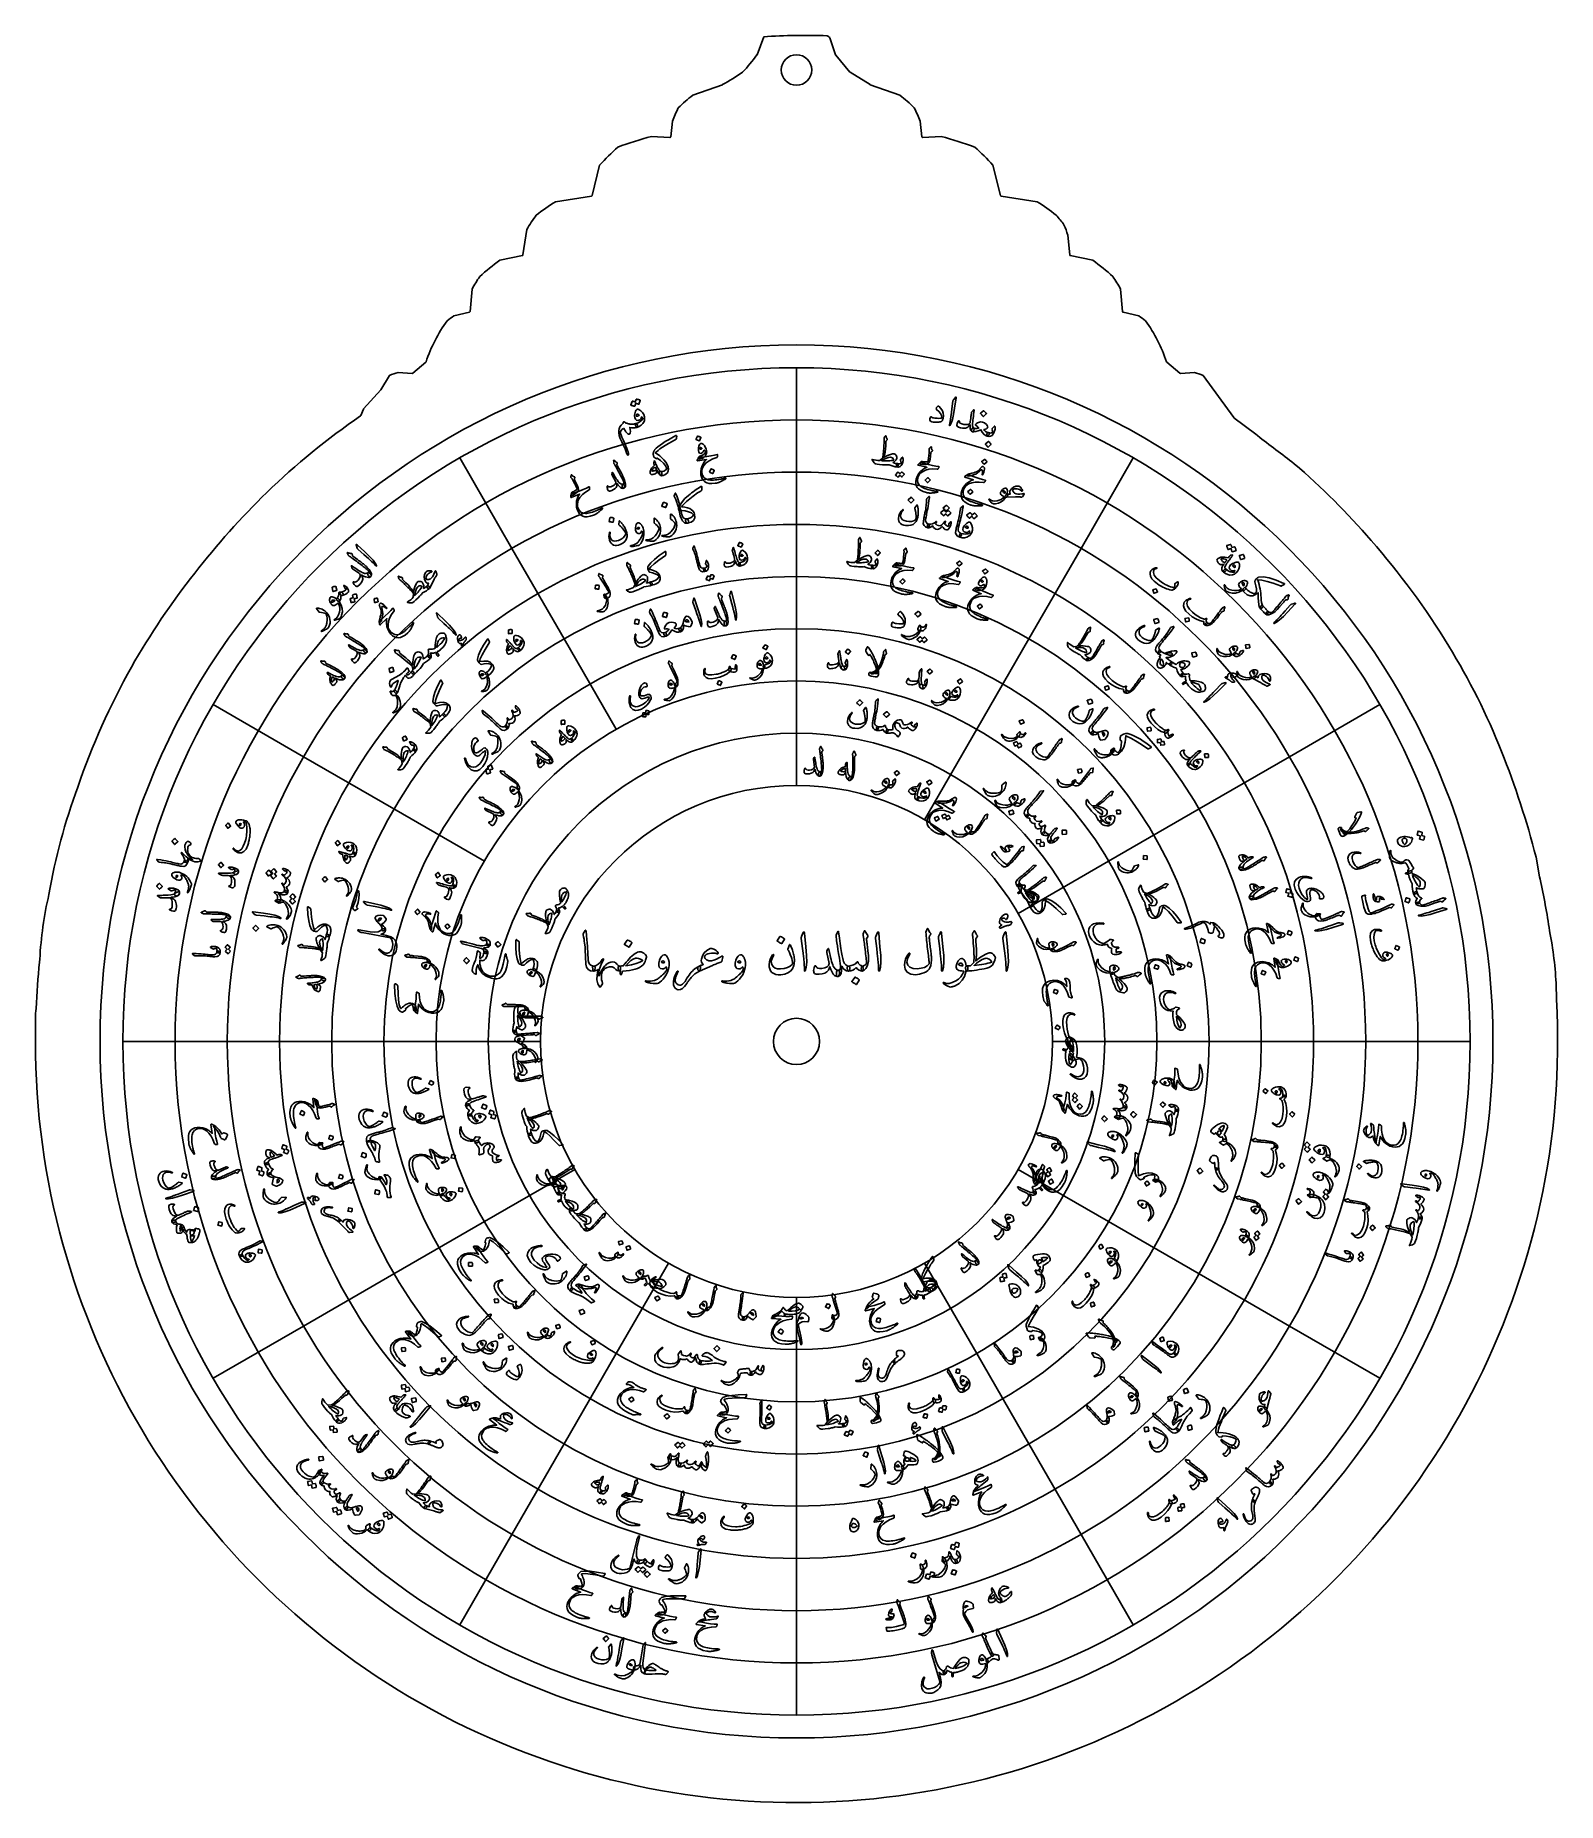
# Model space of a CAD drawing. Header units: millimetres. Extents: x -150 to 150, y -150 to 198.
import ezdxf

# ---------------------------------------------------------------- set-up
doc = ezdxf.new("R2010")
doc.units = ezdxf.units.MM
for name, color, linetype in [('CUT_INNER', 6, 'Continuous'), ('CUT_OUTER', 1, 'Continuous'), ('ENGRAVE', 7, 'Continuous'), ('ENGRAVE_FINE', 8, 'Continuous'), ('GUIDE', 3, 'Continuous'), ('TEXT', 5, 'Continuous')]:
    doc.layers.add(name, color=color, linetype=linetype)

msp = doc.modelspace()

# ---------------------------------------------------------------- linework, layer by layer
at = {"layer": 'CUT_INNER'}
for centre, radius in [((0, 191.4179), 3), ((0, 0), 4.55)]:
    msp.add_circle(centre, radius, dxfattribs=at)
at = {"layer": 'CUT_OUTER'}
for points in [[(-7.7989, 194.3803), (-7.7904, 194.3951), (-7.7836, 194.4108), (-6.4708, 197.9755), (-6.4694, 197.9788)], [(6.5759, 197.7899), (6.5771, 197.7866), (7.7026, 194.4133)], [(7.7296, 194.3648), (10.5309, 191.0017)], [(-20.4614, 186.4454), (-20.4582, 186.4467), (-14.6146, 188.5206), (-14.5999, 188.5268)], [(-10.6365, 190.9794), (-10.6244, 190.9899)], [(10.5672, 190.9702), (14.5034, 188.5344), (14.5174, 188.5268), (14.5321, 188.5206), (20.3757, 186.4467), (20.3789, 186.4454)], [(-24.7936, 178.2658), (-24.4324, 181.3374), (-24.4318, 181.341)], [(24.3493, 181.341), (24.3499, 181.3374), (24.7111, 178.2658)], [(-28.5915, 178.3154), (-28.5882, 178.3153), (-24.9501, 178.1335)], [(24.8676, 178.1335), (28.5057, 178.3153), (28.509, 178.3154)], [(-40.2899, 166.6893), (-38.8028, 172.6392), (-38.8019, 172.6424)], [(38.7194, 172.6424), (38.7203, 172.6392), (40.2074, 166.6893)], [(-47.4989, 165.4574), (-47.4956, 165.458), (-40.412, 166.5775)], [(40.3295, 166.5775), (47.4131, 165.458), (47.4164, 165.4574)], [(-53.9126, 154.974), (-53.1711, 159.9709), (-53.1703, 159.9749)], [(53.4674, 158.841), (53.4678, 158.8378), (53.835, 154.9805)], [(-58.4654, 153.9238), (-58.462, 153.9247), (-54.0304, 154.8491)], [(53.9537, 154.8479), (58.3795, 153.9247), (58.3829, 153.9238)], [(-64.317, 143.8236), (-63.9483, 148.249), (-63.9478, 148.2524)], [(63.8653, 148.2524), (63.8658, 148.249), (64.2359, 143.8236)], [(-67.5404, 142.9588), (-67.5369, 142.9598), (-64.4321, 143.69)], [(64.351, 143.69), (67.4544, 142.9598), (67.4579, 142.9588)], [(-75.624, 131.6544), (-73.05, 133.8606)], [(72.9675, 133.8606), (75.543, 131.6543)], [(-85.8656, 123.33), (-85.3156, 124.6147), (-85.3138, 124.6184), (-85.3113, 124.6216), (-81.9202, 128.3892), (-81.9111, 128.4004), (-81.9031, 128.4124), (-80.2115, 131.2317), (-80.2094, 131.2348)], [(-78.507, 131.8033), (-78.5034, 131.8033), (-75.7316, 131.6186)], [(75.6506, 131.6186), (78.4209, 131.8033), (78.4245, 131.8033)], [(80.1269, 131.2348), (80.1293, 131.2319), (86.1636, 122.9338)], [(86.194, 122.9027), (90.4969, 119.6248), (90.8267, 119.3755)], [(145.7362, 36.3158), (146.4473, 32.4497), (146.5542, 31.9665)], [(-149.1847, 15.6182), (-149.1226, 16.1942)], [(149.7061, 10.7923), (149.7429, 8.7672), (149.7713, 8.2793)]]:
    msp.add_lwpolyline(points, dxfattribs=at)
for centre, radius, start, end in [((1.6532, 73.7217), 124.5223, 87.995395, 93.740041), ((2.5542, 192.3712), 6.7481, 53.418066, 59.20553), ((-40.6512, 218.8857), 40.9852, 317.107009, 323.279755), ((7.8448, 194.4608), 0.15, 198.450098, 219.79315), ((-35.5354, 226.7869), 43.6135, 298.68696, 304.812917), ((10.6462, 191.0977), 0.15, 219.79315, 238.250208), ((5.5098, 153.6153), 41.8606, 128.346831, 133.486195), ((-4.5189, 154.8538), 40.2235, 46.409112, 51.757814), ((3.6613, 170.8672), 29.982, 154.050136, 159.553471), ((-5.6852, 170.0353), 32.0919, 20.627537, 25.768794), ((-10.2912, 108.5378), 72.1374, 104.695736, 110.207838), ((-24.9426, 178.2833), 0.15, 267.138728, 353.293266), ((24.8601, 178.2833), 0.15, 186.706734, 272.861272), ((8.3728, 102.6978), 78.2527, 70.007689, 75.088737), ((2.818, 134.6146), 56.3767, 132.417234, 137.582289), ((-0.3831, 137.1321), 52.8203, 42.243699, 47.756778), ((-21.0172, 123.5864), 49.5425, 122.311718, 127.651168), ((-40.4355, 166.7257), 0.15, 278.980612, 345.967099), ((40.353, 166.7257), 0.15, 194.032901, 261.019388), ((19.9536, 122.1844), 51.2519, 52.437827, 57.599064), ((-26.513, 144.2613), 30.944, 143.167886, 149.482087), ((32.1264, 146.0006), 25.4229, 35.933383, 41.394899), ((34.0022, 152.9388), 20.3403, 16.868151, 23.102513), ((-32.0702, 117.2469), 45.1874, 125.741369, 132.221023), ((-54.061, 154.996), 0.15, 281.782659, 351.558997), ((53.9843, 154.9948), 0.15, 185.438289, 258.217341), ((26.5836, 110.5689), 53.7667, 48.296363, 53.741246), ((-37.0074, 133.377), 30.7745, 145.718916, 151.094323), ((41.4035, 136.1316), 25.5235, 28.352203, 34.834566), ((-58.2439, 128.5495), 17.148, 122.829056, 128.270195), ((-64.4664, 143.8361), 0.15, 283.234559, 355.237926), ((64.3854, 143.8361), 0.15, 184.780884, 256.75948), ((58.4255, 128.9191), 16.6943, 51.655803, 57.24494), ((-44.1245, 124.2374), 30.4637, 144.304278, 161.481186), ((44.0385, 124.2357), 30.4675, 18.519919, 35.694631), ((-73.1476, 133.9745), 0.15, 310.601295, 335.853108), ((73.0651, 133.9745), 0.15, 204.146892, 229.414749), ((-73.7541, 114.7367), 17.716, 105.562095, 111.369192), ((-75.7216, 131.7682), 0.15, 266.187936, 310.601295), ((75.6406, 131.7682), 0.15, 229.414749, 273.814075), ((73.4456, 114.0602), 18.4285, 68.742871, 74.325302), ((-3.4617, 3.3979), 145.4902, 124.520907, 133.934673), ((-86.0035, 123.389), 0.15, 307.56724, 336.824907), ((86.2849, 123.022), 0.15, 216.024302, 232.700834), ((1227.5447, 1603.416), 1869.3592, 232.5492713, 232.8292526), ((5.1735, 5.8096), 142.4925, 40.69145, 49.300292), ((9.5377, -7.8488), 162.6163, 134.483599, 141.9911), ((2.7694, 1.3436), 147.2384, 31.334946, 41.399246), ((-1.4817, -0.0463), 149.1306, 141.746038, 150.336435), ((14.834, 8.0735), 133.4347, 21.563907, 31.560726), ((-3.7505, 2.5257), 145.8905, 150.773165, 160.957604), ((-13.733, -4.356), 164.5741, 14.307985, 21.932961), ((-26.6422, 7.9716), 122.4967, 159.871965, 170.140407), ((0.4688, 0.0933), 149.5221, 8.339329, 12.308059), ((-77.0989, 12.5708), 72.1148, 166.874296, 177.119944), ((78.8197, 7.9997), 70.9413, 2.256007, 11.20024), ((-0.148, 0.0132), 149.8514, 174.022566, 177.523568), ((0.0002, -0.0002), 149.9998, 179.017762, 3.164151), ((-124.0747, 3.7509), 25.9297, 173.940543, 182.607763)]:
    msp.add_arc(centre, radius, start, end, dxfattribs=at)
at = {"layer": 'ENGRAVE'}
for radius in [132.75, 112.1737, 91.5975, 71.0212, 50.445]:
    msp.add_circle((0, 0), radius, dxfattribs=at)
at = {"layer": 'ENGRAVE_FINE'}
for points in [[(0, 132.75), (0, 112.1737)], [(-66.375, 114.9649), (-56.0869, 97.1453)], [(66.375, 114.9649), (56.0869, 97.1453)], [(0, 112.1737), (0, 91.5975)], [(-56.0869, 97.1453), (-45.7988, 79.3258)], [(56.0869, 97.1453), (45.7988, 79.3258)], [(0, 91.5975), (0, 71.0212)], [(-45.7988, 79.3258), (-35.5106, 61.5062)], [(45.7988, 79.3258), (35.5106, 61.5062)], [(0, 71.0213), (0, 50.445)], [(-114.9649, 66.375), (-97.1453, 56.0869)], [(114.9649, 66.375), (97.1453, 56.0869)], [(35.5106, 61.5062), (25.2225, 43.6867)], [(-97.1453, 56.0869), (-79.3258, 45.7988)], [(97.1453, 56.0869), (79.3258, 45.7987)], [(-79.3258, 45.7988), (-61.5062, 35.5106)], [(79.3258, 45.7987), (61.5062, 35.5106)], [(61.5062, 35.5106), (43.6867, 25.2225)], [(-132.75, 0), (-112.1737, 0)], [(-112.1737, 0), (-91.5975, 0)], [(-91.5975, 0), (-71.0212, 0)], [(-71.0213, 0), (-50.445, 0)], [(71.0213, 0), (50.445, 0)], [(91.5975, 0), (71.0212, 0)], [(112.1737, 0), (91.5975, 0)], [(132.75, 0), (112.1737, 0)], [(-61.5062, -35.5106), (-43.6867, -25.2225)], [(61.5062, -35.5106), (43.6867, -25.2225)], [(-79.3258, -45.7987), (-61.5062, -35.5106)], [(79.3258, -45.7987), (61.5062, -35.5106)], [(-35.5106, -61.5062), (-25.2225, -43.6867)], [(35.5106, -61.5062), (25.2225, -43.6867)], [(-97.1453, -56.0869), (-79.3258, -45.7987)], [(97.1453, -56.0869), (79.3258, -45.7987)], [(0, -71.0213), (0, -50.445)], [(-114.9649, -66.375), (-97.1453, -56.0869)], [(114.9649, -66.375), (97.1453, -56.0869)], [(-45.7987, -79.3258), (-35.5106, -61.5062)], [(45.7988, -79.3258), (35.5106, -61.5062)], [(0, -91.5975), (0, -71.0212)], [(-56.0869, -97.1453), (-45.7987, -79.3258)], [(56.0869, -97.1453), (45.7988, -79.3258)], [(0, -112.1737), (0, -91.5975)], [(-66.375, -114.9649), (-56.0869, -97.1453)], [(66.375, -114.9649), (56.0869, -97.1453)], [(0, -132.75), (0, -112.1737)]]:
    msp.add_lwpolyline(points, dxfattribs=at)
for radius in [122.4619, 101.8856, 81.3094, 60.7331]:
    msp.add_circle((0, 0), radius, dxfattribs=at)
at = {"layer": 'GUIDE'}
msp.add_circle((0, 0), 137.25, dxfattribs=at)
at = {"layer": 'TEXT'}
for points in [[(-31.5749, 126.51), (-31.567, 126.5227), (-31.5539, 126.5325), (-31.5356, 126.5392), (-31.5121, 126.5429), (-31.4224, 126.5334), (-31.3345, 126.5202), (-31.2485, 126.5032), (-31.1644, 126.4825), (-31.0816, 126.4577), (-30.9994, 126.4284), (-30.9178, 126.3945), (-30.8368, 126.3562), (-30.8197, 126.3426), (-30.8096, 126.3263), (-30.8066, 126.3071), (-30.8106, 126.2851), (-31.0584, 125.5698), (-31.0673, 125.5589), (-31.0833, 125.555), (-31.1066, 125.5578), (-31.1371, 125.5675), (-31.1589, 125.578), (-31.1936, 125.5912), (-31.2411, 125.6071), (-31.3013, 125.6258), (-31.3751, 125.6475), (-31.463, 125.6727), (-31.565, 125.7012), (-31.6813, 125.7332), (-31.8751, 125.1751), (-31.8858, 125.1567), (-31.9035, 125.1484), (-31.9282, 125.1502), (-31.9599, 125.1621), (-31.9873, 125.1724), (-32.0302, 125.1873), (-32.0886, 125.2068), (-32.1626, 125.231), (-32.2532, 125.2595), (-32.3615, 125.2921), (-32.4874, 125.3286), (-32.6311, 125.3691), (-32.6472, 125.3778), (-32.656, 125.3885), (-32.6577, 125.401), (-32.652, 125.4155), (-32.3977, 126.1118), (-32.3899, 126.1246), (-32.3769, 126.1344), (-32.3586, 126.1413), (-32.3352, 126.1451), (-32.2598, 126.141), (-32.1855, 126.1327), (-32.1125, 126.1203), (-32.0406, 126.1038), (-31.9701, 126.0837), (-31.9011, 126.0604), (-31.8335, 126.0341), (-31.7674, 126.0047)], [(31.2337, 126.8358), (31.3509, 126.9663), (31.4285, 127.0031), (31.4662, 126.9464), (31.464, 126.7961), (31.1601, 124.7603), (30.9671, 123.5122), (30.7476, 122.5315), (30.5037, 121.8177), (30.2368, 121.3704), (30.2004, 121.3374), (30.1715, 121.322), (30.1502, 121.324), (30.1365, 121.3436), (30.1284, 121.3709), (30.126, 121.4044), (30.1294, 121.4439), (30.1386, 121.4896), (30.2259, 121.8412), (30.3022, 122.218), (30.3675, 122.6203), (30.4217, 123.0479), (30.4378, 123.1591), (30.4782, 123.4603), (30.5425, 123.9516), (30.6302, 124.6331), (30.8081, 126.148), (30.823, 126.2272), (30.8448, 126.2983), (30.8734, 126.3613), (30.909, 126.4161)], [(-33.9909, 122.0841), (-33.8561, 121.9995), (-33.7184, 121.9232), (-33.5777, 121.8552), (-33.4341, 121.7955), (-33.2879, 121.745), (-33.1392, 121.7049), (-32.9881, 121.675), (-32.8345, 121.6553), (-32.6805, 121.6437), (-32.5282, 121.638), (-32.3776, 121.6382), (-32.2286, 121.6442), (-32.0808, 121.6563), (-31.9336, 121.6744), (-31.7869, 121.6988), (-31.6408, 121.7293), (-31.5242, 121.7288), (-31.4362, 121.6765), (-31.3767, 121.5726), (-31.3456, 121.417), (-31.338, 121.2489), (-31.3531, 121.1235), (-31.3909, 121.0408), (-31.4514, 121.0008), (-31.8114, 120.9283), (-32.164, 120.8999), (-32.5095, 120.9157), (-32.8484, 120.9758), (-32.8636, 120.9765), (-32.8729, 120.9713), (-32.8763, 120.96), (-32.8738, 120.9429), (-32.7742, 120.549), (-32.7398, 120.2144), (-32.7701, 119.939), (-32.8652, 119.7228), (-32.9115, 119.6748), (-32.9642, 119.65), (-33.0233, 119.6484), (-33.0888, 119.6698), (-33.2293, 119.7513), (-33.3635, 119.8497), (-33.4914, 119.9649), (-33.613, 120.097), (-33.7269, 120.2464), (-33.8314, 120.4135), (-33.9266, 120.5985), (-34.0125, 120.8013), (-34.2137, 120.7092), (-34.4043, 120.5577), (-34.584, 120.347), (-34.7524, 120.077), (-34.7523, 119.9671), (-34.6926, 119.7591), (-34.5734, 119.4529), (-34.3951, 119.0485), (-34.0944, 118.3853), (-33.8347, 117.7946), (-33.6156, 117.2764), (-33.4368, 116.8309), (-33.2976, 116.4589), (-33.1974, 116.1611), (-33.136, 115.9375), (-33.1135, 115.7882), (-33.1127, 115.6949), (-33.1195, 115.6212), (-33.1339, 115.5671), (-33.156, 115.5325), (-33.1858, 115.5103), (-33.218, 115.5038), (-33.2527, 115.5128), (-33.2897, 115.5375), (-33.326, 115.5755), (-33.3582, 115.6244), (-33.3864, 115.6843), (-33.4104, 115.7551), (-33.5671, 116.1952), (-33.7894, 116.7425), (-34.0781, 117.3968), (-34.434, 118.1577), (-34.7218, 118.8148), (-34.919, 119.4036), (-35.0246, 119.9244), (-35.0377, 120.3773), (-34.9596, 120.7407), (-34.7936, 121.0878), (-34.5393, 121.4182), (-34.1963, 121.7314), (-34.1912, 121.8121), (-34.1815, 121.8875), (-34.167, 121.9578), (-34.1477, 122.0229), (-34.1225, 122.0767), (-34.088, 122.1048), (-34.0441, 122.1072), (-33.9909, 122.0841)], [(-31.3665, 124.5533), (-31.3078, 124.5594), (-31.239, 124.5508), (-31.1599, 124.5276), (-31.0706, 124.4895), (-30.6658, 124.2313), (-30.3493, 123.9054), (-30.1207, 123.5125), (-29.979, 123.0532), (-29.9448, 122.8044), (-29.9421, 122.5758), (-29.971, 122.3675), (-30.0314, 122.1794), (-30.2729, 121.7616), (-30.5897, 121.4264), (-30.9823, 121.173), (-31.4514, 121.0008), (-31.5029, 120.9998), (-31.5535, 121.0239), (-31.6032, 121.0731), (-31.6519, 121.1473), (-31.674, 121.1897), (-31.6927, 121.2339), (-31.7083, 121.2801), (-31.7206, 121.3282), (-31.7303, 121.3765), (-31.7379, 121.4231), (-31.7435, 121.4681), (-31.7471, 121.5115), (-31.7442, 121.5889), (-31.7256, 121.651), (-31.6911, 121.6978), (-31.6408, 121.7293), (-31.1854, 121.9148), (-30.8053, 122.1375), (-30.5004, 122.3982), (-30.2706, 122.6976), (-30.3124, 122.8084), (-30.3516, 122.8951), (-30.3881, 122.9577), (-30.4218, 122.9962), (-30.4587, 123.0274), (-30.4902, 123.046), (-30.5165, 123.0519), (-30.5375, 123.0451), (-30.5509, 123.0363), (-30.5609, 123.0263), (-30.5672, 123.015), (-30.57, 123.0025), (-30.6083, 122.8228), (-30.6737, 122.675), (-30.7663, 122.5591), (-30.8861, 122.475), (-31.2632, 122.3475), (-31.5544, 122.3845), (-31.7604, 122.5866), (-31.8812, 122.9543), (-31.9042, 123.1773), (-31.8967, 123.4168), (-31.8583, 123.6729), (-31.7888, 123.9455), (-31.7031, 124.1865), (-31.604, 124.3681), (-31.4917, 124.4904), (-31.3665, 124.5533)], [(-31.4155, 123.6092), (-31.4908, 123.5658), (-31.5392, 123.4892), (-31.5606, 123.3796), (-31.555, 123.237), (-31.5491, 123.2159), (-31.5437, 123.2011), (-31.5388, 123.1926), (-31.5345, 123.1905), (-31.4475, 123.1917), (-31.3619, 123.2022), (-31.2775, 123.222), (-31.1945, 123.2511), (-31.1236, 123.2857), (-31.0677, 123.3241), (-31.0269, 123.3662), (-31.001, 123.412), (-31.1256, 123.5192), (-31.2362, 123.5878), (-31.3329, 123.6178), (-31.4155, 123.6092)], [(27.5056, 124.7175), (27.5598, 124.8075), (27.6113, 124.8879), (27.6603, 124.9587), (27.7066, 125.0199), (27.7499, 125.0721), (27.7897, 125.116), (27.8261, 125.1516), (27.859, 125.1788), (27.9058, 125.2016), (27.9538, 125.2048), (28.0028, 125.1885), (28.0528, 125.1527), (28.4682, 124.7184), (28.7566, 124.2568), (28.919, 123.7688), (28.9562, 123.2549), (28.9449, 123.1131), (28.9272, 122.9761), (28.903, 122.8438), (28.8725, 122.7162), (28.8353, 122.5944), (28.7912, 122.4797), (28.7403, 122.3719), (28.6825, 122.2711), (28.6401, 122.2199), (28.5901, 122.1768), (28.5325, 122.142), (28.4673, 122.1153), (28.2525, 122.0649), (28.0351, 122.0286), (27.8147, 122.0067), (27.5915, 121.9989), (27.3661, 122.0042), (27.1393, 122.0211), (26.9109, 122.0497), (26.6809, 122.09), (26.4206, 122.1948), (26.2882, 122.3848), (26.2838, 122.6605), (26.408, 123.022), (26.4319, 123.0591), (26.46, 123.0857), (26.4922, 123.1017), (26.5285, 123.1073), (26.5567, 123.0974), (26.5843, 123.0802), (26.6115, 123.0557), (26.6381, 123.0237), (26.7255, 122.9486), (26.8534, 122.8891), (27.0219, 122.8452), (27.2311, 122.8167), (27.6914, 122.7823), (28.0716, 122.7732), (28.3718, 122.79), (28.5919, 122.8334), (28.6049, 122.8432), (28.6157, 122.8622), (28.6244, 122.8902), (28.6309, 122.9273), (28.5825, 123.3443), (28.3931, 123.7463), (28.0617, 124.1327), (27.5876, 124.5023), (27.5262, 124.5539), (27.492, 124.607), (27.4851, 124.6615), (27.5056, 124.7175)], [(34.8825, 120.8403), (34.9322, 120.7954), (34.9653, 120.738), (34.9818, 120.6679), (34.9816, 120.5853), (34.9686, 120.4867), (34.9459, 120.3953), (34.9133, 120.3111), (34.8711, 120.2341), (34.8234, 120.1718), (34.7746, 120.1315), (34.7247, 120.1133), (34.6737, 120.1171), (34.4552, 120.2523), (34.306, 120.477), (34.2258, 120.7916), (34.2145, 121.1962), (34.2175, 121.2646), (34.2202, 121.3239), (34.2224, 121.374), (34.2243, 121.4151), (34.2257, 121.447), (34.2267, 121.4698), (34.2273, 121.4835), (34.2275, 121.488), (34.2221, 121.515), (34.2119, 121.525), (34.1969, 121.5178), (34.1771, 121.4935), (33.954, 121.2228), (33.7342, 121.0226), (33.5173, 120.893), (33.3033, 120.834), (33.0136, 120.8224), (32.687, 120.8549), (32.3231, 120.931), (31.9216, 121.0506), (31.6732, 121.2061), (31.5788, 121.4495), (31.6387, 121.7812), (31.8539, 122.201), (31.8906, 122.2487), (31.9287, 122.2809), (31.9681, 122.2976), (32.0089, 122.2988), (32.0453, 122.2855), (32.0717, 122.2586), (32.0881, 122.2181), (32.0944, 122.164), (32.1077, 122.0486), (32.1367, 121.9561), (32.1813, 121.8865), (32.2417, 121.8397), (32.6067, 121.6798), (32.9662, 121.5764), (33.3207, 121.5296), (33.6706, 121.5394), (33.8311, 121.574), (33.9739, 121.6417), (34.099, 121.7424), (34.2065, 121.8762), (34.2227, 121.9493), (34.2495, 122.1225), (34.287, 122.3959), (34.3348, 122.7696), (34.3616, 122.9691), (34.3861, 123.1492), (34.4085, 123.3099), (34.4286, 123.451), (34.4458, 123.5719), (34.4593, 123.6715), (34.469, 123.7499), (34.4751, 123.8071), (34.4907, 123.8928), (34.5127, 123.9659), (34.5411, 124.0263), (34.5759, 124.0742), (34.6262, 124.1315), (34.6731, 124.1849), (34.7168, 124.2343), (34.7571, 124.2797), (34.7937, 124.3213), (34.8259, 124.3593), (34.8538, 124.3935), (34.8773, 124.4241), (34.8994, 124.4478), (34.9232, 124.4612), (34.9485, 124.4644), (34.9753, 124.4574), (35.0015, 124.4381), (35.0188, 124.4148), (35.0272, 124.3874), (35.0267, 124.3561), (34.9606, 123.9302), (34.9018, 123.5256), (34.8503, 123.1423), (34.8062, 122.7802), (34.7689, 122.4395), (34.7379, 122.1204), (34.7134, 121.8227), (34.6952, 121.5466), (34.6935, 121.2845), (34.7241, 121.0795), (34.7871, 120.9314), (34.8825, 120.8403)], [(37.7942, 119.9615), (37.9046, 119.9075), (37.9663, 119.8304), (37.9792, 119.7303), (37.9434, 119.6073), (37.845, 119.4307), (37.7497, 119.3112), (37.6574, 119.2488), (37.568, 119.2436), (37.2154, 119.3908), (36.8966, 119.6522), (36.6107, 120.028), (36.3565, 120.5186), (35.7815, 120.2941), (35.3102, 120.1517), (34.9413, 120.0924), (34.6737, 120.1171), (34.5954, 120.1604), (34.5429, 120.2375), (34.5161, 120.3485), (34.5151, 120.4934), (34.5543, 120.6736), (34.6286, 120.7915), (34.738, 120.8471), (34.8825, 120.8403), (35.009, 120.8168), (35.1363, 120.8016), (35.2644, 120.7947), (35.3935, 120.7962), (35.5235, 120.8065), (35.6548, 120.8261), (35.7874, 120.8551), (35.9212, 120.8933), (35.8164, 121.0476), (35.6758, 121.1883), (35.4993, 121.3153), (35.287, 121.4284), (35.269, 121.4429), (35.2605, 121.4644), (35.2617, 121.4929), (35.2726, 121.5284), (35.3464, 121.6403), (35.4684, 121.7523), (35.6387, 121.8643), (35.8574, 121.9762), (36.2776, 122.0836), (36.6794, 122.0481), (37.0614, 121.8698), (37.4221, 121.549), (37.5618, 121.3713), (37.6475, 121.2123), (37.6796, 121.072), (37.6583, 120.9506), (37.5752, 120.8385), (37.4247, 120.7341), (37.2069, 120.6373), (36.9221, 120.5477), (37.0511, 120.3703), (37.2394, 120.2137), (37.4871, 120.0775), (37.7942, 119.9615)], [(36.8547, 124.2454), (36.8679, 124.2524), (36.8841, 124.2541), (36.9031, 124.2507), (36.9251, 124.2419), (37.0658, 124.1313), (37.1928, 124.0093), (37.3062, 123.8759), (37.4059, 123.7311), (37.4138, 123.7113), (37.4146, 123.6935), (37.4082, 123.678), (37.3947, 123.6646), (36.8284, 123.1712), (36.8098, 123.1609), (36.7905, 123.1629), (36.7703, 123.1771), (36.7494, 123.2035), (36.7313, 123.2264), (36.7023, 123.2612), (36.6625, 123.3079), (36.6117, 123.3666), (36.5491, 123.4375), (36.4734, 123.521), (36.3846, 123.6169), (36.2828, 123.7253), (36.2699, 123.7421), (36.2653, 123.7565), (36.2688, 123.7686), (36.2805, 123.7782)], [(-23.7824, 119.3698), (-23.7077, 119.3983), (-23.6554, 119.3893), (-23.6253, 119.3427), (-23.6176, 119.2585), (-23.6377, 118.921), (-23.647, 118.8339), (-23.6656, 118.7639), (-23.6935, 118.7109), (-23.7308, 118.6751), (-24.5288, 118.2325), (-25.2442, 117.8179), (-25.8781, 117.4326), (-26.4314, 117.0781), (-26.9041, 116.7546), (-27.2959, 116.4625), (-27.6075, 116.2026), (-27.8395, 115.9754), (-27.3739, 115.7043), (-26.935, 115.3874), (-26.523, 115.0251), (-26.1379, 114.6177), (-25.7611, 114.1257), (-25.4899, 113.6515), (-25.3231, 113.1956), (-25.2594, 112.7585), (-25.2647, 112.5544), (-25.2883, 112.3824), (-25.3303, 112.2425), (-25.3907, 112.1345), (-25.6725, 111.8262), (-25.9639, 111.6139), (-26.2657, 111.4975), (-26.5788, 111.4767), (-26.7242, 111.5137), (-26.8459, 111.6001), (-26.9438, 111.7361), (-27.0179, 111.9219), (-27.0536, 112.0757), (-27.0555, 112.1957), (-27.0236, 112.2818), (-26.9578, 112.3339), (-26.9201, 112.341), (-26.87, 112.3397), (-26.8074, 112.3298), (-26.7323, 112.3114), (-26.4343, 112.2816), (-26.1363, 112.3714), (-25.8372, 112.5807), (-25.5359, 112.9096), (-25.8184, 113.4215), (-26.2313, 113.9347), (-26.7764, 114.4478), (-27.4557, 114.9589), (-27.4733, 114.9657), (-27.4899, 114.9641), (-27.5055, 114.9542), (-27.5201, 114.9359), (-27.5853, 114.8515), (-27.6009, 114.8338), (-27.6199, 114.8259), (-27.6422, 114.8277), (-27.6678, 114.8393), (-28.1152, 115.1438), (-28.1308, 115.1716), (-28.1501, 115.2386), (-28.1731, 115.3449), (-28.1999, 115.4905), (-28.2233, 115.6464), (-28.2345, 115.7766), (-28.2335, 115.8811), (-28.2203, 115.9599), (-28.1897, 116.0634), (-28.1562, 116.161), (-28.1196, 116.2525), (-28.08, 116.3381), (-28.0376, 116.4181), (-27.9923, 116.493), (-27.9443, 116.5628), (-27.8936, 116.6275), (-27.6346, 116.8919), (-27.3041, 117.1801), (-26.9015, 117.4918), (-26.4262, 117.826), (-25.8774, 118.182), (-25.2544, 118.5588), (-24.5563, 118.9551), (-23.7824, 119.3698)], [(-19.5348, 119.2341), (-19.5268, 119.2448), (-19.5143, 119.2525), (-19.4975, 119.2571), (-19.4762, 119.2587), (-19.3187, 119.2251), (-19.1677, 119.1769), (-19.0234, 119.1144), (-18.8858, 119.0375), (-18.8716, 119.0247), (-18.864, 119.0109), (-18.8631, 118.996), (-18.8689, 118.98), (-19.1361, 118.365), (-19.1472, 118.3496), (-19.1637, 118.3436), (-19.1856, 118.3471), (-19.213, 118.3601), (-19.2366, 118.3713), (-19.2738, 118.3879), (-19.3245, 118.4098), (-19.3887, 118.4369), (-19.4673, 118.4692), (-19.5615, 118.5065), (-19.6711, 118.5486), (-19.7963, 118.5956), (-19.8133, 118.6041), (-19.8227, 118.6138), (-19.8245, 118.6248), (-19.8188, 118.637)], [(18.2547, 113.6277), (18.1492, 113.6088), (18.0263, 113.5964), (17.8858, 113.5904), (17.7277, 113.5907), (17.552, 113.5964), (17.3584, 113.6064), (17.1469, 113.6206), (16.9176, 113.639), (16.327, 113.6991), (15.8812, 113.7585), (15.58, 113.8189), (15.4236, 113.8814), (15.2754, 114.0163), (15.1395, 114.1839), (15.0159, 114.3844), (14.9045, 114.6178), (14.8948, 114.6542), (14.8991, 114.6766), (14.9174, 114.685), (14.9498, 114.6793), (15.325, 114.5745), (15.6921, 114.5013), (16.0514, 114.46), (16.4032, 114.4505), (16.9714, 114.9086), (17.0008, 115.0452), (17.0287, 115.2008), (17.0552, 115.3753), (17.0803, 115.5689), (17.1042, 115.7805), (17.1273, 116.0091), (17.1496, 116.2547), (17.171, 116.5174), (17.1912, 116.7903), (17.2088, 117.0594), (17.2239, 117.3246), (17.2363, 117.586), (17.2461, 117.8431), (17.2532, 118.0954), (17.2574, 118.3429), (17.259, 118.5857), (17.2561, 118.9392), (17.288, 118.997), (17.32, 119.0519), (17.3522, 119.1041), (17.3844, 119.1534), (17.4162, 119.1999), (17.4472, 119.2437), (17.4773, 119.2849), (17.5066, 119.3233), (17.5218, 119.3375), (17.5392, 119.3467), (17.5588, 119.3509), (17.5806, 119.35), (17.6051, 119.3408), (17.6251, 119.3209), (17.6405, 119.2904), (17.6515, 119.2494), (17.6914, 119.0819), (17.7391, 118.9357), (17.7948, 118.8109), (17.8583, 118.7074), (17.8872, 118.6575), (17.8959, 118.6096), (17.8847, 118.5639), (17.8534, 118.5202), (17.682, 118.358), (17.6551, 118.3305), (17.6364, 118.299), (17.6258, 118.2635), (17.6233, 118.2239), (17.5752, 117.3705), (17.5295, 116.712), (17.487, 116.2486), (17.448, 115.9801), (17.4288, 115.8918), (17.4041, 115.795), (17.3738, 115.6896), (17.3381, 115.5756), (17.2977, 115.4529), (17.2537, 115.3214), (17.2062, 115.181), (17.155, 115.0317), (17.5424, 115.2581), (17.933, 115.4509), (18.3264, 115.6102), (18.7225, 115.736), (18.9295, 115.7828), (19.1052, 115.7996), (19.2494, 115.7866), (19.3621, 115.7438), (19.4975, 115.6419), (19.6127, 115.5055), (19.7074, 115.3348), (19.7818, 115.1297), (19.789, 115.0837), (19.7878, 115.0325), (19.7781, 114.9762), (19.76, 114.9147), (19.6331, 114.6319), (19.4711, 114.3947), (19.2741, 114.2028), (19.0423, 114.0561), (19.304, 113.9688), (19.5375, 113.9045), (19.7432, 113.8633), (19.921, 113.8456), (19.9673, 113.8346), (20.002, 113.8049), (20.0249, 113.7566), (20.036, 113.6895), (20.0368, 113.5559), (20.0228, 113.4446), (19.994, 113.3558), (19.9506, 113.2894), (19.9034, 113.2415), (19.8636, 113.2084), (19.831, 113.1901), (19.8057, 113.1865), (19.4392, 113.2387), (19.0588, 113.3297), (18.6641, 113.4595), (18.2547, 113.6277)], [(38.5774, 120.7747), (38.9594, 121.1968), (39.0099, 121.2404), (39.0512, 121.2485), (39.0833, 121.2211), (39.1061, 121.1583), (39.1295, 120.9846), (39.1346, 120.8096), (39.1216, 120.6333), (39.0904, 120.4558), (39.0403, 120.2761), (38.9706, 120.0935), (38.8814, 119.9078), (38.7727, 119.7192), (38.5315, 119.4203), (38.2506, 119.2416), (37.9296, 119.1828), (37.568, 119.2436), (37.5361, 119.2816), (37.5192, 119.3707), (37.5173, 119.5111), (37.5302, 119.7026), (37.5477, 119.8017), (37.5747, 119.8793), (37.6112, 119.9352), (37.6574, 119.9695), (37.6884, 119.9783), (37.7216, 119.98), (37.7569, 119.9743), (37.7942, 119.9615), (38.0158, 119.8991), (38.2207, 119.8834), (38.409, 119.9143), (38.5809, 119.992), (38.5899, 119.9995), (38.5959, 120.0113), (38.5988, 120.0274), (38.5988, 120.0477), (38.6037, 120.1702), (38.5943, 120.2995), (38.5705, 120.4356), (38.5323, 120.5784), (38.5217, 120.6312), (38.5257, 120.6815), (38.5442, 120.7293), (38.5774, 120.7747)], [(-18.6226, 115.1421), (-17.6725, 115.258), (-16.8541, 115.3767), (-16.1673, 115.5012), (-15.612, 115.6338), (-15.595, 115.6383), (-15.5798, 115.6391), (-15.5665, 115.6365), (-15.5551, 115.6303), (-15.5461, 115.6209), (-15.54, 115.6089), (-15.5368, 115.5941), (-15.5366, 115.5765), (-15.5421, 115.5073), (-15.5479, 115.4437), (-15.5539, 115.3857), (-15.5602, 115.3333), (-15.5668, 115.2865), (-15.5736, 115.2452), (-15.5808, 115.2095), (-15.5882, 115.1795), (-15.6059, 115.1307), (-15.629, 115.0933), (-15.6573, 115.0674), (-15.6909, 115.053), (-16.5178, 114.7799), (-17.2186, 114.4302), (-17.7925, 114.0062), (-18.2395, 113.5097), (-18.4493, 113.1693), (-18.5844, 112.8228), (-18.6454, 112.4703), (-18.633, 112.1121), (-18.4978, 111.5689), (-18.2503, 111.1487), (-17.8913, 110.8508), (-17.4211, 110.674), (-17.1862, 110.6346), (-16.9314, 110.6109), (-16.6567, 110.6028), (-16.3619, 110.6101), (-16.0473, 110.6323), (-15.7132, 110.6685), (-15.3594, 110.7186), (-14.9859, 110.7824), (-14.8535, 110.8082), (-14.7234, 110.8345), (-14.5955, 110.8612), (-14.47, 110.8885), (-14.3477, 110.9161), (-14.2294, 110.944), (-14.1151, 110.9721), (-14.005, 111.0006), (-13.9711, 111.0068), (-13.9455, 111.0006), (-13.9283, 110.9822), (-13.9195, 110.9514), (-13.9176, 110.9147), (-13.9221, 110.8856), (-13.9329, 110.8641), (-13.95, 110.8502), (-14.1389, 110.7368), (-14.318, 110.6327), (-14.4872, 110.5381), (-14.6466, 110.4529), (-14.7958, 110.3767), (-14.9344, 110.3093), (-15.0624, 110.2506), (-15.1799, 110.2007), (-15.2912, 110.1605), (-15.3997, 110.1233), (-15.5055, 110.0892), (-15.6086, 110.0582), (-15.7095, 110.0312), (-15.8088, 110.009), (-15.9066, 109.9916), (-16.0028, 109.9791), (-16.6662, 109.935), (-17.2305, 109.9665), (-17.6966, 110.075), (-18.0648, 110.2619), (-18.3565, 110.5223), (-18.5844, 110.8446), (-18.7481, 111.2293), (-18.8469, 111.6768), (-18.871, 112.2485), (-18.7933, 112.8202), (-18.6125, 113.3917), (-18.3272, 113.9624), (-18.2075, 114.1401), (-18.0672, 114.3144), (-17.9062, 114.485), (-17.7245, 114.652), (-19.4985, 114.3787), (-19.5441, 114.3898), (-19.5676, 114.4197), (-19.5688, 114.4685), (-19.5479, 114.5362), (-19.5038, 114.637), (-19.4636, 114.7278), (-19.4273, 114.8084), (-19.3948, 114.8789), (-19.3662, 114.9388), (-19.3414, 114.9878), (-19.3204, 115.0257), (-19.3032, 115.0526), (-19.256, 115.0648), (-19.1269, 115.0839), (-18.9158, 115.1099), (-18.6226, 115.1421)], [(-17.8979, 116.1672), (-17.93, 116.246), (-17.9705, 116.3177), (-18.0196, 116.3826), (-18.0772, 116.4404), (-18.1307, 116.4753), (-18.1775, 116.485), (-18.2175, 116.4693), (-18.2506, 116.4284), (-18.3886, 116.1889), (-18.5376, 116.0161), (-18.6978, 115.9099), (-18.8696, 115.8703), (-19.1138, 115.93), (-19.2719, 116.1281), (-19.3435, 116.4647), (-19.3279, 116.9401), (-19.2673, 117.2604), (-19.1682, 117.5144), (-19.0308, 117.702), (-18.8553, 117.8229), (-18.7614, 117.8426), (-18.6523, 117.8213), (-18.5282, 117.7591), (-18.3891, 117.6558), (-18.1606, 117.4144), (-17.9732, 117.1165), (-17.8267, 116.7624), (-17.7208, 116.3523), (-17.7039, 116.1974), (-17.7075, 116.0404), (-17.7315, 115.8811), (-17.7759, 115.7197), (-17.9714, 115.349), (-18.2464, 115.0669), (-18.6012, 114.8726), (-19.0363, 114.7655), (-19.2261, 114.7621), (-19.3311, 114.8142), (-19.3511, 114.9221), (-19.286, 115.0857), (-19.2502, 115.143), (-19.2201, 115.189), (-19.1956, 115.2237), (-19.1768, 115.2471), (-19.1406, 115.2743), (-19.0984, 115.2997), (-19.0502, 115.3232), (-18.996, 115.3448), (-18.52, 115.5446), (-18.178, 115.7475), (-17.9704, 115.9548), (-17.8979, 116.1672)], [(-19.1215, 116.8987), (-19.0722, 116.7938), (-19.0101, 116.7211), (-18.9351, 116.6806), (-18.8471, 116.6722), (-18.7636, 116.697), (-18.6994, 116.7411), (-18.6545, 116.8048), (-18.629, 116.8879), (-18.717, 116.9501), (-18.7972, 116.9927), (-18.8695, 117.0159), (-18.9339, 117.0196), (-18.9915, 117.0103), (-19.0419, 116.987), (-19.0852, 116.9499), (-19.1215, 116.8987)], [(18.4991, 115.1018), (18.1191, 115.0696), (17.7078, 114.946), (17.2662, 114.7308), (16.7952, 114.4236), (17.1327, 114.4013), (17.4585, 114.3901), (17.7727, 114.3902), (18.0753, 114.4015), (18.366, 114.4239), (18.6442, 114.4571), (18.91, 114.501), (19.1634, 114.556), (19.0482, 114.7918), (18.899, 114.9615), (18.7158, 115.0649), (18.4991, 115.1018)], [(20.5086, 114.6551), (20.7958, 115.0717), (20.8351, 115.1161), (20.8706, 115.1281), (20.902, 115.1077), (20.9295, 115.0551), (20.9705, 114.9047), (20.9955, 114.7511), (21.0046, 114.5943), (20.998, 114.4342), (20.9749, 114.27), (20.9349, 114.1009), (20.8781, 113.9269), (20.8044, 113.7479), (20.627, 113.4563), (20.4003, 113.2659), (20.1242, 113.1766), (19.7984, 113.1878), (19.7659, 113.2175), (19.7405, 113.2941), (19.7223, 113.4175), (19.7113, 113.5878), (19.7151, 113.6772), (19.7298, 113.7487), (19.7555, 113.8022), (19.7921, 113.8379), (19.8185, 113.8493), (19.8476, 113.8546), (19.8793, 113.8538), (19.9137, 113.8468), (20.1163, 113.8178), (20.2987, 113.8279), (20.461, 113.8772), (20.6034, 113.9658), (20.6105, 113.9735), (20.6143, 113.9846), (20.6151, 113.9991), (20.6127, 114.017), (20.6026, 114.1255), (20.5792, 114.2383), (20.5423, 114.3554), (20.4918, 114.4768), (20.4763, 114.5221), (20.4739, 114.5669), (20.4847, 114.6112), (20.5086, 114.6551)], [(25.9448, 114.3948), (25.9758, 114.6069), (26.006, 114.8306), (26.0354, 115.066), (26.0639, 115.3129), (26.0913, 115.5726), (26.1172, 115.8458), (26.1417, 116.1327), (26.1647, 116.4333), (26.1419, 116.7508), (26.1497, 116.79), (26.1627, 116.8261), (26.1809, 116.8592), (26.2043, 116.8892), (26.2177, 116.9042), (26.2366, 116.9238), (26.2609, 116.9479), (26.2906, 116.9765), (26.3254, 117.0101), (26.365, 117.0493), (26.4092, 117.0941), (26.4582, 117.1444), (26.4752, 117.1606), (26.4937, 117.1707), (26.5138, 117.1748), (26.5355, 117.1727), (26.552, 117.1652), (26.564, 117.151), (26.5716, 117.1302), (26.5747, 117.1028), (26.5938, 116.9484), (26.6342, 116.7939), (26.696, 116.6392), (26.7791, 116.4842), (26.7992, 116.4415), (26.8015, 116.4028), (26.7862, 116.3682), (26.7532, 116.3376), (26.549, 116.1633), (26.5306, 116.1403), (26.5149, 116.1081), (26.502, 116.0668), (26.492, 116.0162), (26.412, 115.2881), (26.3135, 114.711), (26.1975, 114.2847), (26.0644, 114.0092), (25.844, 113.8111), (25.5154, 113.6972), (25.0786, 113.6663), (24.533, 113.7174), (24.3381, 113.7706), (24.2539, 113.8532), (24.2807, 113.9653), (24.4186, 114.1069), (24.4412, 114.1247), (24.4633, 114.142), (24.4848, 114.159), (24.5058, 114.1757), (24.5263, 114.1919), (24.5461, 114.2079), (24.5655, 114.2234), (24.5843, 114.2386), (24.6283, 114.2657), (24.6775, 114.2813), (24.7319, 114.2852), (24.7915, 114.2775), (25.0553, 114.2285), (25.29, 114.1949), (25.4956, 114.1768), (25.6724, 114.1743), (25.7758, 114.1886), (25.8556, 114.2301), (25.912, 114.2988), (25.9448, 114.3948)], [(37.8101, 118.184), (37.8231, 118.1908), (37.8386, 118.1924), (37.8569, 118.1888), (37.8777, 118.1799), (38.0093, 118.0685), (38.1273, 117.9458), (38.2319, 117.8119), (38.3229, 117.6669), (38.3299, 117.6471), (38.33, 117.6294), (38.3234, 117.614), (38.3099, 117.6008), (37.7496, 117.1142), (37.7314, 117.1042), (37.7128, 117.1063), (37.694, 117.1206), (37.6747, 117.1471), (37.6581, 117.17), (37.6314, 117.2049), (37.5947, 117.2519), (37.5478, 117.3108), (37.49, 117.382), (37.42, 117.4657), (37.3379, 117.5621), (37.2436, 117.6709), (37.2318, 117.6878), (37.2278, 117.7022), (37.2316, 117.7142), (37.2431, 117.7237)], [(-43.2721, 109.0267), (-43.3665, 109.2192), (-43.468, 109.4208), (-43.5769, 109.6315), (-43.693, 109.8514), (-43.8172, 110.081), (-43.9503, 110.3211), (-44.0923, 110.5716), (-44.2433, 110.8325), (-44.4415, 111.0815), (-44.4572, 111.1182), (-44.467, 111.1554), (-44.4706, 111.1929), (-44.4683, 111.2309), (-44.4657, 111.2509), (-44.4613, 111.2777), (-44.4548, 111.3113), (-44.4464, 111.3517), (-44.4367, 111.3991), (-44.4263, 111.4538), (-44.4151, 111.5158), (-44.4032, 111.585), (-44.3984, 111.6079), (-44.3888, 111.6267), (-44.3745, 111.6414), (-44.3554, 111.652), (-44.3376, 111.6551), (-44.3196, 111.6502), (-44.3016, 111.6374), (-44.2835, 111.6166), (-44.1806, 111.4999), (-44.0598, 111.3953), (-43.9214, 111.3027), (-43.7653, 111.2219), (-43.7245, 111.1979), (-43.7007, 111.1673), (-43.6938, 111.1301), (-43.7037, 111.0863), (-43.7736, 110.827), (-43.7758, 110.7977), (-43.7705, 110.7623), (-43.7578, 110.7209), (-43.7375, 110.6734), (-43.3918, 110.0276), (-43.1468, 109.496), (-43.0015, 109.0788), (-42.9556, 108.7762), (-43.0253, 108.4883), (-43.2319, 108.2085), (-43.5748, 107.9361), (-44.0538, 107.6697), (-44.2446, 107.6035), (-44.3607, 107.6241), (-44.402, 107.7317), (-44.3683, 107.9264), (-44.3597, 107.9538), (-44.3513, 107.9806), (-44.3431, 108.0068), (-44.3352, 108.0324), (-44.3276, 108.0574), (-44.3202, 108.0818), (-44.313, 108.1056), (-44.3061, 108.1287), (-44.2851, 108.176), (-44.2533, 108.2166), (-44.2107, 108.2506), (-44.1572, 108.2779), (-43.9119, 108.3867), (-43.6993, 108.4916), (-43.5194, 108.5929), (-43.3722, 108.6908), (-43.295, 108.7611), (-43.2526, 108.8405), (-43.245, 108.929), (-43.2721, 109.0267)], [(-33.9654, 109.0243), (-34.1087, 108.9888), (-34.239, 108.9757), (-34.3563, 108.9851), (-34.4607, 109.0169), (-34.676, 109.1441), (-34.9029, 109.3386), (-35.1414, 109.6004), (-35.3917, 109.9294), (-35.4061, 109.6631), (-35.4353, 109.4466), (-35.4793, 109.28), (-35.5382, 109.1631), (-35.762, 108.9271), (-36.0438, 108.729), (-36.3838, 108.5682), (-36.7823, 108.4441), (-36.9033, 108.4334), (-37.0098, 108.4649), (-37.1017, 108.5385), (-37.1792, 108.6544), (-37.2396, 108.8012), (-37.2805, 108.9675), (-37.3016, 109.1532), (-37.303, 109.3585), (-37.2993, 109.3877), (-37.29, 109.412), (-37.2751, 109.4313), (-37.2546, 109.4456), (-37.2255, 109.4546), (-37.1986, 109.4529), (-37.1739, 109.4407), (-37.1515, 109.4179), (-36.9909, 109.2962), (-36.7967, 109.2495), (-36.5686, 109.2775), (-36.3062, 109.3801), (-35.9637, 109.5886), (-35.733, 109.8092), (-35.6146, 110.0425), (-35.6087, 110.289), (-36.349, 111.5807), (-36.3795, 111.6411), (-36.3988, 111.6974), (-36.4069, 111.7495), (-36.4038, 111.7974), (-36.3511, 112.0491), (-36.3426, 112.0826), (-36.3325, 112.1078), (-36.3207, 112.1248), (-36.3072, 112.1336), (-36.2836, 112.1295), (-36.2581, 112.1104), (-36.2308, 112.0763), (-36.2015, 112.0272), (-36.016, 111.6962), (-35.8403, 111.3928), (-35.6744, 111.117), (-35.5182, 110.8687), (-35.3726, 110.6477), (-35.2384, 110.4537), (-35.1155, 110.2869), (-35.0039, 110.1471), (-34.8267, 109.9776), (-34.6386, 109.867), (-34.4395, 109.8151), (-34.2293, 109.822), (-34.1691, 109.8203), (-34.1122, 109.7922), (-34.0588, 109.7378), (-34.0087, 109.657), (-33.9882, 109.6125), (-33.9693, 109.5671), (-33.952, 109.5206), (-33.9364, 109.4732), (-33.9232, 109.4245), (-33.9134, 109.3743), (-33.9069, 109.3225), (-33.9038, 109.2693), (-33.9046, 109.1702), (-33.9152, 109.0964), (-33.9354, 109.0478), (-33.9654, 109.0243)], [(-36.0376, 114.4126), (-36.0351, 114.4509), (-36.0249, 114.4809), (-36.0071, 114.5026), (-35.9816, 114.5159), (-35.9561, 114.5196), (-35.9309, 114.5143), (-35.9059, 114.5003), (-35.8811, 114.4774), (-35.7711, 114.3536), (-35.6536, 114.2506), (-35.5289, 114.1683), (-35.3967, 114.1067), (-35.3502, 114.0759), (-35.3224, 114.0344), (-35.3132, 113.9823), (-35.3227, 113.9195), (-35.3323, 113.8854), (-35.3424, 113.8511), (-35.3529, 113.8167), (-35.3638, 113.7822), (-35.3748, 113.7476), (-35.3853, 113.7132), (-35.3953, 113.679), (-35.4048, 113.6448), (-35.3793, 113.5774), (-35.2855, 113.3959), (-35.1237, 113.1002), (-34.8942, 112.6903), (-34.7678, 112.465), (-34.6507, 112.253), (-34.5427, 112.0541), (-34.4439, 111.8685), (-34.3547, 111.6963), (-34.2758, 111.5381), (-34.2071, 111.3937), (-34.1485, 111.2632), (-34.0964, 111.1392), (-34.0469, 111.0144), (-34.0002, 110.8888), (-33.9561, 110.7624), (-33.9145, 110.6346), (-33.8753, 110.5052), (-33.8385, 110.3741), (-33.8041, 110.2413), (-33.718, 109.7871), (-33.7155, 109.4345), (-33.7963, 109.1834), (-33.9606, 109.0336), (-34.0547, 109.0013), (-34.1391, 109.0051), (-34.2138, 109.045), (-34.2788, 109.121), (-34.3305, 109.2183), (-34.365, 109.3219), (-34.3823, 109.4319), (-34.3823, 109.5482), (-34.3683, 109.6602), (-34.3393, 109.7428), (-34.2953, 109.796), (-34.2363, 109.8198), (-34.1885, 109.831), (-34.1457, 109.8412), (-34.1079, 109.8503), (-34.075, 109.8583), (-34.0469, 109.8663), (-34.0235, 109.8752), (-34.0047, 109.8852), (-33.9905, 109.8961), (-33.9915, 110.0115), (-34.0306, 110.1755), (-34.1078, 110.388), (-34.2233, 110.6489), (-34.2975, 110.8023), (-34.3851, 110.9773), (-34.4864, 111.1738), (-34.6014, 111.3918), (-34.7298, 111.6319), (-34.8713, 111.8946), (-35.0262, 112.18), (-35.1943, 112.4879), (-35.3597, 112.7886), (-35.5059, 113.0524), (-35.6329, 113.2794), (-35.7405, 113.4696), (-35.8283, 113.6231), (-35.8957, 113.7402), (-35.9427, 113.8209), (-35.9692, 113.8651), (-35.9985, 113.9246), (-36.0192, 113.9916), (-36.0312, 114.0663), (-36.0346, 114.1485), (-36.0327, 114.1908), (-36.0314, 114.2304), (-36.0307, 114.2674), (-36.0308, 114.3017), (-36.0315, 114.3334), (-36.0328, 114.3625), (-36.0349, 114.3889), (-36.0376, 114.4126)], [(-26.7323, 112.3114), (-26.6511, 112.2548), (-26.5928, 112.163), (-26.5576, 112.0363), (-26.5452, 111.8745), (-26.5554, 111.6872), (-26.584, 111.5615), (-26.6308, 111.4973), (-26.6961, 111.4946), (-26.9135, 111.6244), (-27.1276, 111.8513), (-27.3387, 112.1754), (-27.5467, 112.5966), (-27.5612, 112.3156), (-27.5984, 112.1017), (-27.6586, 111.9548), (-27.7418, 111.8748), (-27.7915, 111.8524), (-27.8459, 111.8317), (-27.905, 111.8127), (-27.9688, 111.7953), (-28.0365, 111.7788), (-28.1077, 111.7624), (-28.1821, 111.746), (-28.2599, 111.7297), (-28.3989, 111.7084), (-28.5105, 111.6987), (-28.5947, 111.7006), (-28.6515, 111.7144), (-28.7405, 111.7755), (-28.8025, 111.8425), (-28.8375, 111.9155), (-28.8455, 111.9946), (-28.8092, 112.2735), (-28.7708, 112.4934), (-28.7305, 112.6543), (-28.6883, 112.7561), (-28.6235, 112.8589), (-28.5527, 112.9593), (-28.4758, 113.0572), (-28.3929, 113.1528), (-28.3032, 113.2466), (-28.2059, 113.3394), (-28.101, 113.431), (-27.9884, 113.5216), (-28.0942, 113.7941), (-28.1158, 113.8505), (-28.1287, 113.9023), (-28.1326, 113.9497), (-28.1277, 113.9925), (-28.0544, 114.3551), (-28.0322, 114.4031), (-28.0015, 114.4082), (-27.9623, 114.3705), (-27.9145, 114.2898), (-27.8039, 114.0229), (-27.701, 113.7785), (-27.6056, 113.5567), (-27.5178, 113.3573), (-27.4368, 113.1812), (-27.3616, 113.029), (-27.2924, 112.9007), (-27.229, 112.7962), (-27.1072, 112.6273), (-26.9839, 112.4901), (-26.8589, 112.3848), (-26.7323, 112.3114)], [(-27.8181, 113.173), (-28.0857, 112.9968), (-28.2908, 112.8144), (-28.4335, 112.6261), (-28.5141, 112.4322), (-28.4506, 112.41), (-28.3737, 112.3987), (-28.2834, 112.3985), (-28.1796, 112.4092), (-28.1213, 112.4212), (-28.0631, 112.4355), (-28.0049, 112.4522), (-27.9469, 112.4711), (-27.8892, 112.4934), (-27.832, 112.5197), (-27.7754, 112.5502), (-27.7193, 112.5849), (-27.6604, 112.6482), (-27.6423, 112.7378), (-27.665, 112.8537), (-27.7286, 112.996), (-27.7644, 113.0599), (-27.7913, 113.1107), (-27.8092, 113.1484), (-27.8181, 113.173)], [(-16.8602, 112.7832), (-16.8525, 112.7938), (-16.8407, 112.8012), (-16.8248, 112.8054), (-16.8047, 112.8065), (-16.656, 112.7694), (-16.5136, 112.718), (-16.3775, 112.6524), (-16.2479, 112.5726), (-16.2345, 112.5595), (-16.2275, 112.5455), (-16.2267, 112.5306), (-16.2322, 112.5148), (-16.4879, 111.9066), (-16.4984, 111.8914), (-16.514, 111.8858), (-16.5347, 111.8898), (-16.5605, 111.9034), (-16.5828, 111.9151), (-16.6178, 111.9324), (-16.6656, 111.9554), (-16.7261, 111.984), (-16.8002, 112.018), (-16.889, 112.0572), (-16.9924, 112.1018), (-17.1104, 112.1515), (-17.1264, 112.1603), (-17.1353, 112.1703), (-17.137, 112.1813), (-17.1315, 112.1934)], [(20.723, 112.168), (20.7337, 112.1755), (20.7472, 112.1787), (20.7637, 112.1775), (20.7831, 112.172), (20.8487, 112.132), (20.9114, 112.0896), (20.9714, 112.0448), (21.0286, 111.9977), (21.0834, 111.9477), (21.136, 111.8942), (21.1866, 111.8374), (21.2351, 111.7771), (21.2434, 111.7599), (21.2453, 111.743), (21.2407, 111.7264), (21.2298, 111.71), (20.7831, 111.2193), (20.7724, 111.2137), (20.7586, 111.2163), (20.7418, 111.227), (20.7218, 111.2458), (20.7088, 111.2622), (20.6869, 111.2854), (20.6561, 111.3154), (20.6165, 111.3523), (20.5676, 111.3966), (20.5091, 111.4487), (20.4409, 111.5087), (20.363, 111.5765), (20.0142, 111.194), (19.9994, 111.183), (19.9829, 111.1827), (19.9645, 111.193), (19.9445, 111.2141), (19.9271, 111.2323), (19.8995, 111.2599), (19.8616, 111.2969), (19.8134, 111.3432), (19.754, 111.3991), (19.6825, 111.4646), (19.5988, 111.5397), (19.5029, 111.6244), (19.4937, 111.6374), (19.4907, 111.6492), (19.4939, 111.66), (19.5034, 111.6696), (19.9482, 112.1423), (19.9588, 112.1498), (19.9723, 112.1531), (19.9888, 112.1521), (20.0081, 112.1467), (20.0646, 112.1161), (20.1187, 112.0826), (20.1704, 112.0461), (20.2197, 112.0068), (20.2667, 111.965), (20.3114, 111.9212), (20.3539, 111.8755), (20.3941, 111.8278)], [(25.0562, 113.9153), (25.9823, 113.6734), (26.787, 113.4826), (27.4714, 113.3457), (28.0365, 113.2646), (28.0539, 113.2625), (28.0684, 113.2577), (28.0798, 113.2503), (28.0881, 113.2404), (28.093, 113.2284), (28.0943, 113.2149), (28.0918, 113.2), (28.0855, 113.1836), (28.0549, 113.1212), (28.0262, 113.0642), (27.9992, 113.0125), (27.9741, 112.9661), (27.9507, 112.925), (27.9292, 112.8891), (27.9094, 112.8586), (27.8915, 112.8334), (27.857, 112.7945), (27.8218, 112.7683), (27.786, 112.7546), (27.7494, 112.7536), (26.88, 112.804), (26.0997, 112.7367), (25.41, 112.5536), (24.8117, 112.2564), (24.4914, 112.0171), (24.2382, 111.7446), (24.0518, 111.4394), (23.9315, 111.1017), (23.8573, 110.5469), (23.9329, 110.0651), (24.157, 109.656), (24.5291, 109.3186), (24.733, 109.1955), (24.9612, 109.0797), (25.2137, 108.971), (25.4906, 108.8694), (25.7912, 108.7742), (26.1152, 108.6849), (26.4626, 108.6013), (26.8334, 108.5232), (26.966, 108.4985), (27.0967, 108.475), (27.2253, 108.4529), (27.3521, 108.432), (27.476, 108.4126), (27.5963, 108.395), (27.7128, 108.3792), (27.8257, 108.3651), (27.8595, 108.3584), (27.881, 108.3433), (27.8902, 108.3198), (27.8871, 108.288), (27.8754, 108.2531), (27.8605, 108.2276), (27.8426, 108.2116), (27.8215, 108.2051), (27.6041, 108.1691), (27.3993, 108.1383), (27.2072, 108.1125), (27.0276, 108.0919), (26.8608, 108.0761), (26.7071, 108.0644), (26.5665, 108.0569), (26.4389, 108.0537), (26.3206, 108.0573), (26.206, 108.0627), (26.0951, 108.0699), (25.9879, 108.079), (25.8841, 108.091), (25.7836, 108.1069), (25.6863, 108.1267), (25.5922, 108.1505), (24.9592, 108.3536), (24.446, 108.5906), (24.0526, 108.863), (23.7789, 109.1723), (23.6035, 109.5217), (23.5103, 109.9053), (23.4997, 110.3232), (23.5724, 110.7757), (23.7604, 111.3161), (24.043, 111.8191), (24.4214, 112.284), (24.8968, 112.7096), (25.0735, 112.8309), (25.2681, 112.9412), (25.4806, 113.0407), (25.711, 113.129), (23.9609, 113.5278), (23.9225, 113.5549), (23.9117, 113.5913), (23.9285, 113.6372), (23.9729, 113.6924), (24.0509, 113.77), (24.1217, 113.8395), (24.1852, 113.9011), (24.2413, 113.9547), (24.29, 113.9999), (24.3311, 114.0363), (24.3646, 114.0638), (24.3905, 114.0825), (24.4388, 114.0765), (24.5659, 114.0468), (24.7717, 113.9932), (25.0562, 113.9153)], [(34.2904, 111.484), (35.1936, 111.1671), (35.9799, 110.9112), (36.6509, 110.7187), (37.2074, 110.5917), (37.2247, 110.5881), (37.2387, 110.5822), (37.2494, 110.5739), (37.2569, 110.5633), (37.2609, 110.5509), (37.261, 110.5374), (37.2572, 110.5227), (37.2497, 110.5069), (37.2141, 110.4473), (37.1808, 110.3928), (37.1497, 110.3435), (37.1208, 110.2993), (37.0942, 110.2602), (37.0698, 110.2263), (37.0476, 110.1974), (37.0276, 110.1738), (36.9901, 110.1378), (36.9529, 110.1146), (36.916, 110.1039), (36.8795, 110.1058), (36.0172, 110.2272), (35.234, 110.224), (34.5316, 110.0979), (33.911, 109.8506), (33.5722, 109.6384), (33.2976, 109.3875), (33.0868, 109.0985), (32.9393, 108.7718), (32.82, 108.2249), (32.8559, 107.7386), (33.0458, 107.3125), (33.3891, 106.9458), (33.5822, 106.8064), (33.8002, 106.6723), (34.0429, 106.5434), (34.3105, 106.4194), (34.6024, 106.3), (34.918, 106.1845), (35.2574, 106.0728), (35.6205, 105.9646), (35.7507, 105.9291), (35.879, 105.8951), (36.0054, 105.8624), (36.13, 105.8313), (36.252, 105.8018), (36.3704, 105.7745), (36.4853, 105.7491), (36.5966, 105.7259), (36.6298, 105.7164), (36.65, 105.6995), (36.6572, 105.6754), (36.6515, 105.6439), (36.6369, 105.6101), (36.62, 105.586), (36.6008, 105.5715), (36.5793, 105.5667), (36.3597, 105.5487), (36.1531, 105.5346), (35.9595, 105.5247), (35.7788, 105.5189), (35.6113, 105.5167), (35.4571, 105.5176), (35.3164, 105.5217), (35.189, 105.529), (35.0714, 105.5422), (34.9576, 105.5569), (34.8477, 105.5732), (34.7415, 105.591), (34.6391, 105.6115), (34.5402, 105.6356), (34.4449, 105.6633), (34.353, 105.6946), (33.7387, 105.9489), (33.2467, 106.227), (32.8769, 106.5307), (32.6294, 106.8614), (32.4832, 107.2239), (32.4216, 107.6138), (32.4452, 108.0313), (32.5548, 108.4762), (32.7863, 108.9995), (33.1091, 109.4777), (33.5243, 109.91), (34.0329, 110.2954), (34.2189, 110.4018), (34.4219, 110.4959), (34.6418, 110.5776), (34.8786, 110.6468), (33.1671, 111.1874), (33.131, 111.2175), (33.1233, 111.2547), (33.1437, 111.299), (33.1924, 111.3505), (33.2766, 111.4214), (33.3528, 111.4849), (33.4211, 111.5411), (33.4814, 111.5899), (33.5336, 111.631), (33.5776, 111.6639), (33.6132, 111.6886), (33.6406, 111.7051), (33.6882, 111.6951), (33.8125, 111.6551), (34.0133, 111.5849), (34.2904, 111.484)], [(33.4836, 111.597), (33.5408, 111.6339), (33.6042, 111.6685), (33.6738, 111.7007), (33.7495, 111.7305), (33.8315, 111.7584), (33.92, 111.7847), (34.0148, 111.8095), (34.1162, 111.8328), (34.5678, 111.9401), (34.9407, 112.0414), (35.2343, 112.1374), (35.4483, 112.2288), (35.6239, 112.3297), (35.7834, 112.4443), (35.9268, 112.5726), (36.0541, 112.7149), (36.1128, 112.7875), (36.1699, 112.8563), (36.2253, 112.9213), (36.279, 112.9824), (36.3303, 113.0389), (36.3784, 113.09), (36.4233, 113.1358), (36.465, 113.1763), (36.5494, 113.2414), (36.6325, 113.2805), (36.7143, 113.2936), (36.7946, 113.2807), (36.8654, 113.2445), (36.9257, 113.1852), (36.9754, 113.103), (37.0145, 112.9978), (37.0345, 112.78), (36.9966, 112.4873), (36.901, 112.1196), (36.7479, 111.677), (36.7302, 111.6383), (36.7074, 111.614), (36.6794, 111.6041), (36.6463, 111.6086), (36.6163, 111.6253), (36.5974, 111.6521), (36.5896, 111.6888), (36.5931, 111.7356), (36.6494, 112.0936), (36.6493, 112.3625), (36.593, 112.542), (36.4806, 112.6323), (36.4459, 112.6372), (36.4065, 112.6308), (36.3626, 112.6133), (36.3141, 112.5845), (36.2906, 112.5655), (36.2625, 112.5416), (36.2299, 112.5128), (36.1928, 112.4791), (36.1511, 112.4405), (36.1049, 112.397), (36.0542, 112.3487), (35.999, 112.2954), (35.6877, 112.029), (35.3115, 111.8081), (34.8707, 111.632), (34.3655, 111.4998), (34.3602, 111.4985), (34.3444, 111.4946), (34.318, 111.4882), (34.2811, 111.4791), (34.2336, 111.4674), (34.1757, 111.4531), (34.1072, 111.4362), (34.0281, 111.4167), (33.8678, 111.3965), (33.7237, 111.4199), (33.5957, 111.4867), (33.4836, 111.597)], [(37.0404, 114.6858), (37.0524, 114.6916), (37.067, 114.6928), (37.0841, 114.6892), (37.1036, 114.6809), (37.228, 114.5791), (37.3399, 114.4674), (37.4394, 114.3459), (37.5263, 114.2147), (37.5331, 114.1969), (37.5335, 114.1811), (37.5274, 114.1674), (37.515, 114.1558), (36.9971, 113.7308), (36.9802, 113.7221), (36.9629, 113.7243), (36.945, 113.7374), (36.9267, 113.7615), (36.9108, 113.7822), (36.8854, 113.8139), (36.8505, 113.8565), (36.8059, 113.91), (36.7509, 113.9746), (36.6844, 114.0507), (36.6064, 114.1382), (36.5169, 114.2371), (36.5056, 114.2524), (36.5017, 114.2654), (36.5051, 114.276), (36.5158, 114.2843)], [(-43.7341, 108.1289), (-42.8334, 108.4528), (-42.0618, 108.7504), (-41.4199, 109.0244), (-40.9079, 109.277), (-40.8923, 109.2851), (-40.8777, 109.2893), (-40.8641, 109.2897), (-40.8516, 109.2862), (-40.8407, 109.2791), (-40.8321, 109.2686), (-40.8258, 109.2549), (-40.8216, 109.2379), (-40.8116, 109.1692), (-40.8031, 109.1059), (-40.7961, 109.048), (-40.7906, 108.9955), (-40.7866, 108.9484), (-40.7841, 108.9066), (-40.7832, 108.8703), (-40.7837, 108.8393), (-40.7902, 108.7877), (-40.8043, 108.7462), (-40.8262, 108.7147), (-40.8558, 108.6931), (-41.6014, 108.2432), (-42.207, 107.7466), (-42.6724, 107.2056), (-42.9979, 106.6223), (-43.1268, 106.2438), (-43.1816, 105.8759), (-43.1628, 105.5187), (-43.0711, 105.1722), (-42.8186, 104.6726), (-42.4839, 104.3179), (-42.0677, 104.1072), (-41.5701, 104.0392), (-41.3323, 104.053), (-41.0786, 104.0864), (-40.8089, 104.1396), (-40.5231, 104.2122), (-40.2213, 104.3037), (-39.9036, 104.4132), (-39.5698, 104.5407), (-39.2197, 104.6859), (-39.0964, 104.7405), (-38.9753, 104.795), (-38.8567, 104.8494), (-38.7403, 104.9039), (-38.6272, 104.958), (-38.518, 105.0114), (-38.4129, 105.0643), (-38.3118, 105.1165), (-38.2801, 105.13), (-38.2538, 105.1297), (-38.233, 105.1155), (-38.2176, 105.0875), (-38.2075, 105.0521), (-38.2054, 105.0227), (-38.2112, 104.9994), (-38.2248, 104.9821), (-38.3838, 104.8295), (-38.5353, 104.6883), (-38.6792, 104.5584), (-38.8157, 104.4399), (-38.9443, 104.3325), (-39.0645, 104.236), (-39.1763, 104.1503), (-39.2797, 104.0756), (-39.3793, 104.0117), (-39.4768, 103.9513), (-39.5724, 103.8946), (-39.666, 103.8415), (-39.7584, 103.7927), (-39.8503, 103.749), (-39.9418, 103.7103), (-40.0328, 103.6767), (-40.6698, 103.4864), (-41.227, 103.3917), (-41.7056, 103.394), (-42.1062, 103.4945), (-42.4484, 103.6835), (-42.7422, 103.9471), (-42.9872, 104.2859), (-43.183, 104.7002), (-43.3334, 105.2523), (-43.3847, 105.827), (-43.3354, 106.4243), (-43.1839, 107.0442), (-43.1067, 107.2441), (-43.0086, 107.4451), (-42.8895, 107.6473), (-42.7494, 107.8504), (-44.4184, 107.19), (-44.4654, 107.1906), (-44.4949, 107.2146), (-44.507, 107.2619), (-44.5016, 107.3325), (-44.4811, 107.4406), (-44.462, 107.538), (-44.4445, 107.6247), (-44.4285, 107.7006), (-44.4139, 107.7654), (-44.4006, 107.8187), (-44.3885, 107.8603), (-44.3777, 107.8904), (-44.3345, 107.9127), (-44.2128, 107.9601), (-44.0127, 108.0323), (-43.7341, 108.1289)], [(-21.6972, 102.9703), (-21.5593, 102.947), (-21.4402, 102.8661), (-21.34, 102.7279), (-21.2588, 102.5323), (-21.2262, 102.3623), (-21.2582, 102.2355), (-21.3549, 102.1519), (-21.5162, 102.1111), (-21.7043, 102.1076), (-21.8815, 102.136), (-22.0479, 102.1965), (-22.2035, 102.289), (-22.4589, 102.5506), (-22.6902, 102.9723), (-22.8972, 103.5545), (-23.0793, 104.2975), (-23.1268, 104.5244), (-23.1764, 104.746), (-23.2281, 104.9624), (-23.2819, 105.1734), (-23.3377, 105.3787), (-23.3954, 105.5777), (-23.455, 105.7703), (-23.5166, 105.9566), (-23.5988, 106.1921), (-23.6746, 106.4055), (-23.7439, 106.5968), (-23.8068, 106.766), (-23.8628, 106.912), (-23.9119, 107.0338), (-23.954, 107.1316), (-23.9891, 107.2051), (-24.0482, 107.3279), (-24.0856, 107.4278), (-24.1012, 107.5046), (-24.0949, 107.5585), (-23.9319, 107.989), (-23.9048, 108.0357), (-23.8767, 108.0526), (-23.8476, 108.0397), (-23.8176, 107.9971), (-23.604, 107.5255), (-23.384, 106.8829), (-23.1572, 106.0694), (-22.9234, 105.0852), (-22.8372, 104.7212), (-22.7546, 104.3955), (-22.6755, 104.1081), (-22.6001, 103.8589), (-22.5283, 103.6485), (-22.4604, 103.4774), (-22.3963, 103.3455), (-22.336, 103.253), (-22.2115, 103.1253), (-22.0636, 103.0357), (-21.8922, 102.9841), (-21.6972, 102.9703)], [(-22.6902, 105.3326), (-22.0288, 105.2641), (-21.4721, 105.146), (-21.02, 104.9798), (-20.6724, 104.767), (-20.448, 104.5607), (-20.2752, 104.3462), (-20.1537, 104.1238), (-20.0831, 103.8936), (-20.058, 103.1823), (-20.2903, 102.6494), (-20.7786, 102.293), (-21.5242, 102.1094), (-21.5806, 102.1124), (-21.6353, 102.1372), (-21.6883, 102.1836), (-21.7397, 102.2518), (-21.7944, 102.3529), (-21.831, 102.4526), (-21.8492, 102.5508), (-21.8492, 102.6475), (-21.831, 102.7882), (-21.8009, 102.8886), (-21.759, 102.9488), (-21.7054, 102.9686), (-21.2811, 103.031), (-20.9063, 103.1744), (-20.58, 103.3993), (-20.3016, 103.7063), (-20.2856, 103.7302), (-20.2785, 103.7513), (-20.2805, 103.7695), (-20.2915, 103.7849), (-20.7179, 104.127), (-21.2608, 104.3846), (-21.9204, 104.5557), (-22.6962, 104.6382), (-22.781, 104.6631), (-22.8534, 104.7346), (-22.9132, 104.8526), (-22.9606, 105.0172), (-22.9877, 105.1659), (-23.001, 105.3015), (-23.0006, 105.4242), (-22.9863, 105.5337), (-22.8262, 105.931), (-22.4933, 106.4051), (-21.9848, 106.9543), (-21.2972, 107.5761), (-20.9839, 107.8333), (-20.6724, 108.08), (-20.3626, 108.3162), (-20.0547, 108.5419), (-19.7489, 108.7571), (-19.4452, 108.9618), (-19.1437, 109.156), (-18.8446, 109.3399), (-18.7461, 109.3802), (-18.6778, 109.377), (-18.6399, 109.3304), (-18.6323, 109.2405), (-18.6724, 108.6991), (-18.6815, 108.6429), (-18.7029, 108.5942), (-18.7365, 108.5528), (-18.7825, 108.5189), (-19.0118, 108.3863), (-19.2571, 108.235), (-19.5183, 108.0647), (-19.7952, 107.8754), (-20.0868, 107.6664), (-20.3924, 107.4374), (-20.7117, 107.1881), (-21.0443, 106.9185), (-21.6578, 106.398), (-22.135, 105.9591), (-22.4784, 105.6035), (-22.6902, 105.3326)], [(25.8269, 111.0734), (25.8379, 111.0804), (25.8516, 111.0829), (25.868, 111.081), (25.8871, 111.0746), (26.0117, 110.9854), (26.1252, 110.8852), (26.2276, 110.7741), (26.3187, 110.6522), (26.3263, 110.6351), (26.3277, 110.6195), (26.323, 110.6054), (26.312, 110.5927), (25.8505, 110.1212), (25.8351, 110.111), (25.8185, 110.1115), (25.8008, 110.1229), (25.7818, 110.145), (25.7654, 110.1641), (25.7392, 110.1931), (25.7032, 110.232), (25.6575, 110.2808), (25.601, 110.3398), (25.533, 110.4089), (25.4532, 110.4884), (25.3618, 110.578), (25.3501, 110.5922), (25.3455, 110.6046), (25.348, 110.6155), (25.3576, 110.6248)], [(34.2702, 108.7652), (34.2817, 108.7713), (34.2956, 108.7728), (34.3118, 108.7697), (34.3303, 108.7619), (34.4478, 108.6633), (34.5532, 108.5547), (34.6468, 108.4361), (34.7283, 108.3076), (34.7346, 108.29), (34.7348, 108.2743), (34.729, 108.2606), (34.7171, 108.2488), (34.2207, 107.8141), (34.2046, 107.805), (34.1881, 107.8069), (34.1713, 107.8195), (34.1541, 107.843), (34.1391, 107.8633), (34.1153, 107.8943), (34.0824, 107.9358), (34.0405, 107.988), (33.9888, 108.0511), (33.9262, 108.1253), (33.8528, 108.2106), (33.7685, 108.307), (33.758, 108.322), (33.7543, 108.3348), (33.7577, 108.3454), (33.7679, 108.3539)], [(41.1658, 107.1916), (40.7866, 106.6816), (40.3365, 106.3046), (39.8161, 106.0596), (39.225, 105.9453), (39.1466, 105.9403), (39.0703, 105.938), (38.9959, 105.9384), (38.9235, 105.9415), (38.8537, 105.9476), (38.787, 105.957), (38.7235, 105.9696), (38.6631, 105.9854), (38.5251, 106.0599), (38.3601, 106.2081), (38.1674, 106.43), (37.9465, 106.7255), (37.9251, 106.7642), (37.9163, 106.7974), (37.9199, 106.8252), (37.936, 106.8476), (37.9591, 106.8611), (37.9835, 106.8623), (38.0094, 106.8511), (38.0366, 106.8276), (38.3022, 106.6196), (38.64, 106.4981), (39.0508, 106.4625), (39.5355, 106.512), (39.9579, 106.6198), (40.3387, 106.7887), (40.6782, 107.0193), (40.976, 107.3121), (40.9795, 107.3251), (40.9795, 107.3366), (40.9759, 107.3464), (40.9687, 107.3546), (40.7375, 107.4585), (40.5466, 107.5624), (40.3959, 107.6668), (40.2855, 107.7716), (40.216, 107.8958), (40.1965, 108.0388), (40.2273, 108.2009), (40.3084, 108.3819), (40.3215, 108.4051), (40.3355, 108.4283), (40.3507, 108.4517), (40.3668, 108.4752), (40.3841, 108.4992), (40.4028, 108.5243), (40.4229, 108.5503), (40.4443, 108.5772), (40.6001, 108.7458), (40.7609, 108.8736), (40.9266, 108.9609), (41.0972, 109.0074), (41.2544, 109.0086), (41.38, 108.96), (41.4736, 108.8617), (41.5352, 108.7139), (41.5673, 108.5285), (41.5681, 108.3272), (41.5377, 108.1099), (41.4763, 107.8767), (41.49, 107.8717), (41.5034, 107.8672), (41.5165, 107.8634), (41.5294, 107.8602), (41.5422, 107.857), (41.5554, 107.8532), (41.5688, 107.8488), (41.5824, 107.8438), (41.6251, 107.8159), (41.6497, 107.772), (41.6563, 107.7121), (41.6448, 107.6364), (41.6216, 107.5572), (41.5903, 107.4801), (41.5509, 107.4052), (41.5035, 107.3324), (41.4547, 107.271), (41.411, 107.2306), (41.3724, 107.2111), (41.339, 107.2126), (41.2088, 107.2627), (41.2031, 107.2505), (41.194, 107.2345), (41.1816, 107.2149), (41.1658, 107.1916)], [(41.1328, 108.0956), (41.1085, 108.2505), (41.063, 108.3706), (40.9963, 108.456), (40.9084, 108.5065), (40.8469, 108.5128), (40.7882, 108.5081), (40.7323, 108.4923), (40.6793, 108.4656), (40.659, 108.4484), (40.6485, 108.4256), (40.6477, 108.3971), (40.6566, 108.363), (40.7043, 108.2731), (40.7915, 108.1911), (40.918, 108.117), (41.084, 108.0505), (41.1026, 108.0475), (41.1169, 108.0539), (41.127, 108.07), (41.1328, 108.0956)], [(44.8719, 107.8066), (44.5062, 107.3145), (44.4798, 107.2943), (44.4437, 107.2801), (44.3981, 107.2718), (44.343, 107.2695), (44.2253, 107.2756), (44.0997, 107.2803), (43.9661, 107.2836), (43.8245, 107.2856), (43.6752, 107.2865), (43.5182, 107.2869), (43.3537, 107.2866), (43.1816, 107.2856), (41.3322, 107.2152), (41.2664, 107.259), (41.2266, 107.3295), (41.2128, 107.4269), (41.2249, 107.5511), (41.2655, 107.6724), (41.337, 107.761), (41.4394, 107.8167), (41.5728, 107.8395), (41.5888, 107.8405), (41.6204, 107.8421), (41.6674, 107.8441), (41.73, 107.8465), (41.8076, 107.8491), (41.8995, 107.8516), (42.0059, 107.8538), (42.1266, 107.8559), (42.0463, 108.0463), (42.0199, 108.2305), (42.0477, 108.4086), (42.1298, 108.5806), (42.4275, 108.9499), (42.795, 109.2169), (43.2326, 109.3807), (43.7403, 109.4404), (43.8401, 109.4249), (43.9441, 109.3767), (44.0521, 109.2957), (44.164, 109.1819), (44.2722, 109.0443), (44.3649, 108.9017), (44.4422, 108.7543), (44.5041, 108.6019), (44.5176, 108.5497), (44.5157, 108.5068), (44.4984, 108.4732), (44.4657, 108.449), (44.426, 108.4361), (44.3878, 108.4367), (44.351, 108.4507), (44.3157, 108.4782), (44.1345, 108.6278), (43.9255, 108.7471), (43.6889, 108.8358), (43.425, 108.8939), (43.1745, 108.9165), (42.9613, 108.8978), (42.7856, 108.8382), (42.6473, 108.7377), (42.6153, 108.6815), (42.611, 108.6043), (42.6346, 108.5062), (42.6858, 108.3872), (42.7521, 108.2711), (42.825, 108.1723), (42.9047, 108.0908), (42.9911, 108.0264), (43.2776, 107.9035), (43.6111, 107.8398), (43.9921, 107.835), (44.4213, 107.8885), (44.4685, 107.8967), (44.5146, 107.9044), (44.5594, 107.9115), (44.603, 107.9181), (44.6448, 107.924), (44.6842, 107.9288), (44.7211, 107.9326), (44.7556, 107.9354), (44.8499, 107.9395), (44.9007, 107.9194), (44.908, 107.8751), (44.8719, 107.8066)], [(-26.2789, 106.1759), (-26.2709, 106.1887), (-26.2577, 106.1984), (-26.2394, 106.2051), (-26.2158, 106.2087), (-26.0373, 106.1848), (-25.8647, 106.1441), (-25.6984, 106.0867), (-25.5382, 106.0124), (-25.5212, 105.9993), (-25.5116, 105.9844), (-25.5092, 105.9678), (-25.5142, 105.9494), (-25.7558, 105.2367), (-25.7667, 105.2184), (-25.7845, 105.2103), (-25.8092, 105.2123), (-25.8408, 105.2244), (-25.8682, 105.2349), (-25.911, 105.2502), (-25.9693, 105.2703), (-26.0432, 105.2951), (-26.1337, 105.3244), (-26.2419, 105.3579), (-26.3677, 105.3954), (-26.5113, 105.437), (-26.531, 105.445), (-26.5424, 105.455), (-26.5454, 105.4672), (-26.5402, 105.4815)], [(23.8101, 105.6424), (23.8488, 105.489), (23.8838, 105.33), (23.9152, 105.1653), (23.9429, 104.9949), (23.9656, 104.8181), (23.9822, 104.6342), (23.9926, 104.443), (23.9968, 104.2447), (23.9944, 104.0486), (23.983, 103.8563), (23.9625, 103.6676), (23.9332, 103.4826), (23.8949, 103.3007), (23.8476, 103.1215), (23.7912, 102.9449), (23.7259, 102.7708), (23.6429, 102.5915), (23.5493, 102.4296), (23.4449, 102.2852), (23.3299, 102.1581), (22.9774, 101.8892), (22.5567, 101.7171), (22.0676, 101.6409), (21.509, 101.6595), (21.1178, 101.7314), (20.7874, 101.8544), (20.5171, 102.0291), (20.3069, 102.2561), (20.1668, 102.5214), (20.0912, 102.8143), (20.0805, 103.1348), (20.135, 103.4831), (20.2529, 103.8404), (20.4207, 104.173), (20.6389, 104.4806), (20.9078, 104.7629), (20.9477, 104.7933), (20.9834, 104.8075), (21.0147, 104.8055), (21.0417, 104.7873), (21.0639, 104.7561), (21.0644, 104.7187), (21.0433, 104.675), (21.0005, 104.6249), (20.7154, 104.2592), (20.5421, 103.9125), (20.4796, 103.5855), (20.5268, 103.2782), (20.6707, 103.0107), (20.905, 102.7927), (21.2297, 102.6237), (21.6451, 102.5027), (22.1658, 102.4443), (22.6496, 102.4803), (23.0977, 102.6112), (23.5106, 102.8374), (23.5202, 102.8465), (23.5289, 102.8612), (23.5367, 102.8814), (23.5437, 102.9071), (23.5787, 103.1141), (23.5898, 103.362), (23.5767, 103.6507), (23.539, 103.9803), (23.5132, 104.1477), (23.4868, 104.304), (23.46, 104.449), (23.4326, 104.5829), (23.4042, 104.7053), (23.374, 104.8156), (23.3422, 104.914), (23.3088, 105.0004), (23.2936, 105.045), (23.2882, 105.0842), (23.2924, 105.1181), (23.3064, 105.1466), (23.6905, 105.695), (23.7219, 105.725), (23.7523, 105.7262), (23.7817, 105.6987), (23.8101, 105.6424)], [(22.5236, 107.2064), (22.5363, 107.2144), (22.5524, 107.2174), (22.5719, 107.2155), (22.5947, 107.2085), (22.7454, 107.1093), (22.8833, 106.9976), (23.0083, 106.8735), (23.1205, 106.737), (23.1301, 106.7178), (23.1324, 106.7002), (23.1273, 106.6842), (23.1148, 106.6698), (22.5868, 106.1331), (22.569, 106.1213), (22.5494, 106.1218), (22.528, 106.1343), (22.5048, 106.159), (22.4847, 106.1804), (22.4527, 106.2128), (22.4088, 106.2563), (22.3529, 106.3107), (22.2841, 106.3765), (22.201, 106.4536), (22.1039, 106.5422), (21.9924, 106.6421), (21.9781, 106.6579), (21.9723, 106.6719), (21.9748, 106.6842), (21.9857, 106.6947)], [(26.0787, 107.3444), (26.1011, 107.3648), (26.1204, 107.3773), (26.1367, 107.382), (26.1499, 107.3788), (26.1674, 107.3632), (26.1776, 107.3268), (26.1805, 107.2696), (26.176, 107.1916), (26.0972, 106.5678), (26.0163, 105.993), (25.9335, 105.467), (25.8491, 104.9899), (25.7701, 104.5835), (25.6997, 104.2192), (25.6379, 103.8969), (25.5847, 103.6166), (25.5397, 103.3784), (25.5023, 103.1825), (25.4727, 103.0288), (25.4508, 102.9174), (25.4411, 102.5698), (25.5393, 102.2878), (25.7453, 102.0713), (26.059, 101.9193), (26.1447, 101.8715), (26.1889, 101.7997), (26.1916, 101.704), (26.1528, 101.5844), (26.066, 101.4027), (25.9904, 101.2764), (25.9259, 101.2056), (25.8725, 101.1901), (25.4257, 101.369), (25.1306, 101.6397), (24.9869, 102.0034), (24.9951, 102.4609), (25.0302, 102.6721), (25.067, 102.8835), (25.1053, 103.095), (25.1453, 103.3067), (25.1863, 103.5186), (25.2279, 103.7309), (25.2702, 103.9436), (25.313, 104.1567), (25.3954, 104.563), (25.4616, 104.9307), (25.5118, 105.2598), (25.5459, 105.5503), (25.5708, 105.8312), (25.5935, 106.1314), (25.6139, 106.4509), (25.6319, 106.7898), (25.638, 106.8502), (25.6524, 106.9032), (25.6751, 106.9488), (25.706, 106.9871)], [(29.8251, 104.6262), (29.8382, 104.6333), (29.8544, 104.6352), (29.8736, 104.6319), (29.8957, 104.6234), (29.9684, 104.5706), (30.0377, 104.5153), (30.1034, 104.4578), (30.1656, 104.398), (30.2247, 104.3352), (30.281, 104.2688), (30.3345, 104.1988), (30.3852, 104.1252), (30.3932, 104.1049), (30.3937, 104.0857), (30.3868, 104.0675), (30.3724, 104.0505), (29.8023, 103.554), (29.7893, 103.549), (29.7734, 103.5536), (29.7548, 103.5676), (29.7334, 103.5912), (29.7194, 103.6072), (29.6975, 103.6319), (29.6676, 103.6655), (29.6296, 103.7079), (29.5835, 103.7586), (29.5291, 103.817), (29.4662, 103.8832), (29.395, 103.9572), (28.9817, 103.5869), (28.9643, 103.5798), (28.9456, 103.584), (28.9256, 103.5993), (28.9044, 103.6259), (28.8859, 103.6484), (28.8563, 103.6827), (28.8157, 103.7287), (28.764, 103.7864), (28.7, 103.8562), (28.6229, 103.9382), (28.5324, 104.0325), (28.4286, 104.1389), (28.419, 104.1545), (28.4167, 104.1682), (28.4215, 104.1798), (28.4336, 104.1896), (28.9969, 104.6592), (29.01, 104.6664), (29.0262, 104.6684), (29.0453, 104.6653), (29.0675, 104.6569), (29.1192, 104.6201), (29.1699, 104.5818), (29.2197, 104.5421), (29.2685, 104.501), (29.3157, 104.4582), (29.3606, 104.4133), (29.4032, 104.3663), (29.4435, 104.3172)], [(29.4889, 105.6248), (29.5021, 105.6319), (29.5184, 105.6339), (29.5377, 105.6307), (29.5601, 105.6222), (29.6338, 105.5696), (29.7039, 105.5145), (29.7706, 105.4572), (29.8337, 105.3975), (29.8937, 105.3349), (29.9509, 105.2686), (30.0054, 105.1988), (30.057, 105.1253), (30.068, 105.101), (30.071, 105.08), (30.0659, 105.0624), (30.0529, 105.0482), (29.4824, 104.5495), (29.4648, 104.5425), (29.446, 104.5467), (29.4258, 104.5622), (29.4044, 104.5888), (29.3857, 104.6115), (29.3559, 104.6459), (29.3148, 104.6922), (29.2626, 104.7502), (29.198, 104.8203), (29.1201, 104.9027), (29.0288, 104.9974), (28.924, 105.1044), (28.9107, 105.1211), (28.9057, 105.1355), (28.9091, 105.1476), (28.9207, 105.1574)], [(32.7727, 105.4935), (32.7963, 105.5124), (32.8164, 105.5237), (32.8329, 105.5273), (32.8459, 105.5233), (32.8624, 105.5066), (32.8703, 105.4697), (32.8696, 105.4124), (32.8602, 105.3349), (32.7424, 104.7173), (32.6255, 104.1486), (32.5098, 103.6289), (32.3956, 103.158), (32.2912, 102.7574), (32.198, 102.3982), (32.1161, 102.0804), (32.0454, 101.804), (31.9855, 101.5692), (31.9359, 101.376), (31.8967, 101.2245), (31.8679, 101.1146), (31.8363, 100.7683), (31.9167, 100.4808), (32.1086, 100.2517), (32.4121, 100.0803), (32.4947, 100.0272), (32.5343, 99.9528), (32.5309, 99.8571), (32.4847, 99.7402), (32.3866, 99.5643), (32.3033, 99.443), (32.2345, 99.3763), (32.1802, 99.3643), (31.7455, 99.5709), (31.468, 99.8596), (31.3474, 100.2316), (31.3843, 100.6877), (31.4327, 100.8963), (31.4827, 101.105), (31.5342, 101.3136), (31.5874, 101.5224), (31.6417, 101.7313), (31.6965, 101.9406), (31.7521, 102.1502), (31.8082, 102.3602), (31.9159, 102.7605), (32.0052, 103.1233), (32.076, 103.4486), (32.1282, 103.7364), (32.1707, 104.0151), (32.2122, 104.3133), (32.2526, 104.631), (32.292, 104.9681), (32.3019, 105.0279), (32.3195, 105.0799), (32.345, 105.124), (32.3783, 105.1602)], [(-34.8454, 102.5331), (-34.7324, 102.4225), (-34.6195, 102.3051), (-34.5067, 102.181), (-34.3942, 102.0501), (-34.2824, 101.9113), (-34.1723, 101.763), (-34.0636, 101.6054), (-33.9564, 101.4384), (-33.8562, 101.27), (-33.7655, 101.0999), (-33.6844, 100.9284), (-33.6128, 100.7552), (-33.5506, 100.5801), (-33.4974, 100.4025), (-33.4532, 100.2225), (-33.4181, 100.04), (-33.3952, 99.8437), (-33.3906, 99.6567), (-33.4042, 99.479), (-33.436, 99.3106), (-33.5962, 98.8972), (-33.8651, 98.5308), (-34.2426, 98.2104), (-34.7287, 97.9348), (-35.0998, 97.7918), (-35.4459, 97.7242), (-35.7676, 97.7321), (-36.0654, 97.816), (-36.3234, 97.9691), (-36.5408, 98.1794), (-36.7173, 98.4472), (-36.8526, 98.7728), (-36.9386, 99.139), (-36.9691, 99.5103), (-36.9436, 99.8865), (-36.8616, 100.2677), (-36.8434, 100.3145), (-36.8205, 100.3452), (-36.7927, 100.3599), (-36.7602, 100.3584), (-36.725, 100.3435), (-36.705, 100.3118), (-36.7002, 100.2635), (-36.7106, 100.1985), (-36.7628, 99.7377), (-36.7296, 99.3515), (-36.6122, 99.04), (-36.4115, 98.8026), (-36.1491, 98.6495), (-35.8355, 98.5859), (-35.4703, 98.6113), (-35.0527, 98.7249), (-34.5782, 98.947), (-34.1843, 99.2303), (-33.8705, 99.5758), (-33.6364, 99.9844), (-33.633, 99.9971), (-33.6333, 100.0141), (-33.6372, 100.0355), (-33.6447, 100.0611), (-33.7228, 100.2559), (-33.8428, 100.4731), (-34.0047, 100.7125), (-34.209, 100.9739), (-34.3184, 101.1032), (-34.4224, 101.2228), (-34.521, 101.3325), (-34.6143, 101.4324), (-34.7024, 101.5219), (-34.7857, 101.6003), (-34.8642, 101.6676), (-34.9379, 101.7238), (-34.974, 101.7539), (-34.9991, 101.7846), (-35.0132, 101.8156), (-35.0162, 101.8472), (-34.9749, 102.5156), (-34.9638, 102.5574), (-34.9385, 102.5743), (-34.899, 102.5662), (-34.8454, 102.5331)], [(-36.7592, 103.1954), (-36.7525, 103.2088), (-36.7404, 103.2198), (-36.7228, 103.2283), (-36.6997, 103.2343), (-36.5194, 103.2284), (-36.3434, 103.2051), (-36.172, 103.1645), (-36.005, 103.1066), (-35.9868, 103.0953), (-35.9757, 103.0814), (-35.9717, 103.0651), (-35.9748, 103.0463), (-36.145, 102.3129), (-36.154, 102.2936), (-36.171, 102.2837), (-36.1958, 102.2833), (-36.2285, 102.2922), (-36.2568, 102.3), (-36.301, 102.3109), (-36.3611, 102.325), (-36.4372, 102.3424), (-36.5302, 102.3625), (-36.6413, 102.3849), (-36.7704, 102.4097), (-36.9176, 102.4368), (-36.938, 102.4427), (-36.9504, 102.4516), (-36.9546, 102.4634), (-36.9508, 102.4782)], [(-31.7193, 101.2139), (-31.679, 101.5978), (-31.5953, 101.8877), (-31.4685, 102.0834), (-31.299, 102.1847), (-31.1779, 102.1998), (-31.0488, 102.1736), (-30.9117, 102.1059), (-30.7667, 101.9968), (-30.693, 101.9306), (-30.6248, 101.8605), (-30.5621, 101.7866), (-30.5048, 101.7088), (-30.4514, 101.6272), (-30.4001, 101.5416), (-30.3509, 101.4521), (-30.3039, 101.3586), (-30.2217, 101.1437), (-30.1588, 100.8805), (-30.1149, 100.569), (-30.0896, 100.2093), (-30.096, 99.8269), (-30.1475, 99.4471), (-30.2434, 99.0699), (-30.3835, 98.6951), (-30.5452, 98.3557), (-30.7015, 98.0951), (-30.8531, 97.9133), (-31.0004, 97.8102), (-31.1644, 97.7482), (-31.3578, 97.6919), (-31.5806, 97.6409), (-31.8329, 97.5953), (-31.9621, 97.5758), (-32.0827, 97.5608), (-32.1946, 97.55), (-32.2979, 97.5437), (-32.3927, 97.5406), (-32.4792, 97.5397), (-32.5573, 97.5409), (-32.6272, 97.5443), (-32.6707, 97.5529), (-32.7034, 97.5673), (-32.7251, 97.5875), (-32.736, 97.6136), (-32.733, 97.6444), (-32.7179, 97.6682), (-32.6909, 97.685), (-32.6518, 97.6948), (-32.3446, 97.7639), (-32.0531, 97.8576), (-31.7771, 97.9762), (-31.5164, 98.1196), (-31.4393, 98.1746), (-31.3577, 98.2473), (-31.2715, 98.3378), (-31.1806, 98.4462), (-31.0851, 98.5723), (-30.9847, 98.7163), (-30.8794, 98.8779), (-30.769, 99.0574), (-30.6628, 99.2402), (-30.5699, 99.4122), (-30.4905, 99.5732), (-30.4246, 99.7234), (-30.3731, 99.8632), (-30.3366, 99.9928), (-30.3152, 100.1124), (-30.3089, 100.2218), (-30.3748, 100.3646), (-30.4312, 100.4688), (-30.4781, 100.5343), (-30.5155, 100.5612), (-30.6182, 100.3207), (-30.7682, 100.1627), (-30.966, 100.087), (-31.212, 100.0932), (-31.4466, 100.1984), (-31.6097, 100.42), (-31.701, 100.7584), (-31.7193, 101.2139)], [(-30.9014, 101.1431), (-31.0629, 101.25), (-31.201, 101.2655), (-31.3154, 101.1897), (-31.4057, 101.0227), (-31.2735, 100.9696), (-31.1455, 100.972), (-31.0215, 101.0298), (-30.9014, 101.1431)], [(-28.0755, 103.0216), (-28.0749, 103.0375), (-28.0725, 103.0506), (-28.0682, 103.0609), (-28.0621, 103.0686), (-28.0398, 103.0768), (-28.0091, 103.0743), (-27.97, 103.0611), (-27.9226, 103.0371), (-27.727, 102.9021), (-27.5449, 102.734), (-27.3761, 102.533), (-27.2207, 102.2991), (-27.0796, 102.0402), (-26.9661, 101.7783), (-26.8799, 101.5134), (-26.8207, 101.2458), (-26.799, 100.8784), (-26.8262, 100.5131), (-26.9017, 100.1498), (-27.0253, 99.7883), (-27.1956, 99.4446), (-27.4137, 99.1423), (-27.6798, 98.8811), (-27.9941, 98.6606), (-28.0816, 98.6134), (-28.1734, 98.5812), (-28.2694, 98.5641), (-28.3698, 98.5619), (-28.6073, 98.5773), (-28.8225, 98.5927), (-29.0153, 98.6084), (-29.1857, 98.6243), (-29.3332, 98.6408), (-29.4573, 98.6581), (-29.5579, 98.6763), (-29.635, 98.6954), (-29.6522, 98.7034), (-29.6656, 98.7125), (-29.675, 98.7227), (-29.6806, 98.7341), (-29.6838, 98.7501), (-29.6838, 98.7659), (-29.6805, 98.7816), (-29.674, 98.7972), (-29.6637, 98.8107), (-29.649, 98.82), (-29.6299, 98.8252), (-29.6063, 98.8263), (-29.4618, 98.8294), (-29.3251, 98.8371), (-29.1962, 98.8493), (-29.075, 98.8662), (-28.9607, 98.8881), (-28.8522, 98.9151), (-28.7494, 98.9475), (-28.6524, 98.9852), (-28.5578, 99.0302), (-28.4621, 99.0847), (-28.3654, 99.1485), (-28.2675, 99.2219), (-28.1687, 99.3051), (-28.069, 99.3988), (-27.9684, 99.5029), (-27.8668, 99.6174), (-27.5893, 99.9712), (-27.3661, 100.3327), (-27.1977, 100.7023), (-27.0844, 101.0803), (-27.0785, 101.11), (-27.0796, 101.1422), (-27.0878, 101.1768), (-27.103, 101.2138), (-27.2478, 101.418), (-27.4478, 101.6343), (-27.7035, 101.8623), (-28.0153, 102.1017), (-28.0306, 102.118), (-28.0414, 102.1335), (-28.0475, 102.1481), (-28.0491, 102.1618)], [(-24.819, 103.8542), (-24.8179, 103.8701), (-24.8151, 103.8831), (-24.8105, 103.8933), (-24.8041, 103.9008), (-24.7816, 103.9083), (-24.751, 103.9048), (-24.7123, 103.8904), (-24.6657, 103.865), (-24.4745, 103.7238), (-24.2977, 103.5501), (-24.1353, 103.3438), (-23.9874, 103.1051), (-23.8545, 102.8419), (-23.7493, 102.5766), (-23.6714, 102.3092), (-23.6207, 102.0398), (-23.6106, 101.6719), (-23.6492, 101.3076), (-23.7362, 100.9469), (-23.8711, 100.5895), (-24.0521, 100.2513), (-24.2796, 99.956), (-24.5538, 99.7033), (-24.8748, 99.4928), (-24.9638, 99.4484), (-25.0565, 99.4192), (-25.1531, 99.405), (-25.2535, 99.406), (-25.4904, 99.4289), (-25.705, 99.4511), (-25.8972, 99.4728), (-26.0671, 99.494), (-26.214, 99.5152), (-26.3374, 99.5364), (-26.4374, 99.5577), (-26.5139, 99.5793), (-26.5308, 99.5878), (-26.5439, 99.5973), (-26.553, 99.6078), (-26.5582, 99.6194), (-26.5609, 99.6355), (-26.5604, 99.6513), (-26.5566, 99.6669), (-26.5497, 99.6823), (-26.539, 99.6954), (-26.524, 99.7043), (-26.5047, 99.7089), (-26.481, 99.7092), (-26.3365, 99.7077), (-26.1996, 99.7111), (-26.0704, 99.7193), (-25.9488, 99.7324), (-25.8338, 99.7506), (-25.7245, 99.7743), (-25.6208, 99.8034), (-25.5226, 99.838), (-25.4266, 99.88), (-25.3293, 99.9314), (-25.2306, 99.9922), (-25.1305, 100.0624), (-25.0291, 100.1425), (-24.9266, 100.233), (-24.8227, 100.3339), (-24.7176, 100.4452), (-24.429, 100.79), (-24.1946, 101.1444), (-24.0146, 101.5085), (-23.8895, 101.8827), (-23.8826, 101.9122), (-23.8827, 101.9444), (-23.8898, 101.9793), (-23.9039, 102.0168), (-24.0421, 102.2254), (-24.2352, 102.4478), (-24.4836, 102.6838), (-24.7878, 102.9329), (-24.8026, 102.9497), (-24.8128, 102.9655), (-24.8185, 102.9803), (-24.8197, 102.994)], [(30.4031, 102.4112), (30.4243, 102.418), (30.4438, 102.4078), (30.4616, 102.3807), (30.4776, 102.3367), (30.4882, 102.267), (30.4839, 102.1734), (30.4647, 102.0558), (30.4307, 101.9143), (30.3859, 101.7553), (30.3313, 101.6036), (30.267, 101.4592), (30.1928, 101.322), (30.0194, 101.0638), (29.8601, 100.8886), (29.715, 100.7963), (29.5838, 100.787), (29.3086, 100.8853), (29.0706, 101.0341), (28.8693, 101.2337), (28.7044, 101.4843), (28.4706, 101.2292), (28.228, 101.047), (27.9765, 100.9374), (27.7156, 100.9004), (27.4652, 100.945), (27.2346, 101.0746), (27.0232, 101.2893), (26.8303, 101.5893), (26.5543, 101.3781), (26.303, 101.2411), (26.0759, 101.1784), (25.8725, 101.1901), (25.8393, 101.2223), (25.8194, 101.2986), (25.8128, 101.4189), (25.8195, 101.5834), (25.8466, 101.7404), (25.8955, 101.8488), (25.9663, 101.9085), (26.059, 101.9193), (26.4517, 101.9083), (26.8193, 101.9878), (27.1627, 102.1582), (27.4822, 102.4196), (27.4996, 102.4339), (27.5166, 102.4429), (27.5333, 102.4465), (27.5497, 102.4448), (27.5683, 102.4376), (27.5838, 102.4269), (27.5963, 102.4128), (27.6056, 102.3951), (27.6015, 102.3497), (27.5639, 102.2807), (27.4931, 102.1883), (27.389, 102.0723), (27.4503, 101.9449), (27.5678, 101.8314), (27.7418, 101.7316), (27.972, 101.6452), (28.2833, 101.6257), (28.597, 101.7557), (28.914, 102.035), (29.2349, 102.4638), (29.251, 102.4858), (29.2671, 102.5003), (29.2833, 102.5071), (29.2994, 102.5063), (29.3216, 102.4977), (29.3396, 102.4861), (29.3534, 102.4712), (29.363, 102.4533), (29.3674, 102.4303), (29.3676, 102.4084), (29.3639, 102.3878), (29.3561, 102.3682), (29.1788, 102.0536), (29.249, 101.9433), (29.3409, 101.8374), (29.4546, 101.736), (29.5901, 101.639), (29.7268, 101.5615), (29.8363, 101.5213), (29.9186, 101.5183), (29.9739, 101.5527), (30.0085, 101.6198), (30.0308, 101.7233), (30.041, 101.8631), (30.0388, 102.0392), (30.0608, 102.0823), (30.1287, 102.1588), (30.2428, 102.2684), (30.4031, 102.4112)], [(34.1638, 102.3127), (34.2167, 102.2862), (34.2702, 102.2418), (34.3244, 102.1795), (34.3793, 102.0993), (34.5817, 101.6633), (34.6727, 101.218), (34.6531, 100.7638), (34.5243, 100.3007), (34.4188, 100.0727), (34.2976, 99.8789), (34.1609, 99.7191), (34.0086, 99.5933), (33.5804, 99.3717), (33.1336, 99.2599), (32.6672, 99.2575), (32.1802, 99.3643), (32.1364, 99.3911), (32.1068, 99.4385), (32.0914, 99.5067), (32.0902, 99.5955), (32.0944, 99.643), (32.1024, 99.6904), (32.1141, 99.7377), (32.1295, 99.7849), (32.1473, 99.8308), (32.1659, 99.8742), (32.1853, 99.9152), (32.2056, 99.9537), (32.2496, 100.0175), (32.2987, 100.0599), (32.3529, 100.0808), (32.4121, 100.0803), (32.8953, 99.9919), (33.335, 99.9751), (33.7321, 100.0305), (34.087, 100.1586), (34.1115, 100.2745), (34.1253, 100.3686), (34.1284, 100.441), (34.1207, 100.4917), (34.1065, 100.5379), (34.09, 100.5705), (34.071, 100.5896), (34.0497, 100.5952), (34.0336, 100.5951), (34.0199, 100.5921), (34.0084, 100.586), (33.9993, 100.5769), (33.8701, 100.4462), (33.7354, 100.357), (33.5949, 100.3093), (33.4488, 100.303), (33.0625, 100.3986), (32.8371, 100.5863), (32.7721, 100.8675), (32.868, 101.2425), (32.9684, 101.4429), (33.1037, 101.6408), (33.2739, 101.836), (33.4793, 102.0283), (33.6816, 102.1852), (33.8632, 102.2848), (34.0241, 102.3273), (34.1638, 102.3127)], [(33.6135, 101.5438), (33.5265, 101.5478), (33.4444, 101.5094), (33.3673, 101.4285), (33.2952, 101.3053), (33.2889, 101.2843), (33.2855, 101.2689), (33.285, 101.2591), (33.2876, 101.255), (33.3616, 101.2092), (33.4395, 101.1719), (33.5213, 101.1432), (33.607, 101.123), (33.6854, 101.114), (33.7532, 101.1162), (33.8103, 101.1296), (33.8569, 101.1543), (33.8096, 101.3117), (33.7532, 101.4291), (33.6878, 101.5065), (33.6135, 101.5438)], [(35.0439, 104.0728), (35.0575, 104.0793), (35.0738, 104.0804), (35.093, 104.0761), (35.1149, 104.0665), (35.1858, 104.01), (35.2531, 103.9514), (35.3168, 103.8906), (35.3768, 103.8276), (35.4335, 103.7619), (35.4872, 103.6927), (35.538, 103.62), (35.5858, 103.5439), (35.593, 103.5232), (35.5927, 103.504), (35.5848, 103.4862), (35.5695, 103.4699), (34.9731, 103.002), (34.9597, 102.9978), (34.944, 103.0031), (34.9258, 103.0181), (34.9053, 103.0427), (34.8925, 103.0633), (34.8703, 103.0932), (34.8387, 103.1323), (34.7978, 103.1806), (34.7471, 103.2387), (34.6863, 103.3074), (34.6154, 103.3866), (34.5342, 103.4763), (34.069, 103.1108), (34.05, 103.1012), (34.0306, 103.1037), (34.0107, 103.1185), (33.9903, 103.1456), (33.9726, 103.1691), (33.9443, 103.2048), (33.9054, 103.2528), (33.8558, 103.3131), (33.7944, 103.3859), (33.7203, 103.4717), (33.6333, 103.5704), (33.5333, 103.6819), (33.5244, 103.698), (33.5227, 103.7117), (33.528, 103.7232), (33.5406, 103.7323), (34.1315, 104.182), (34.145, 104.1886), (34.1613, 104.1898), (34.1805, 104.1858), (34.2024, 104.1764), (34.2641, 104.1321), (34.3226, 104.0851), (34.3779, 104.0352), (34.4298, 103.9825), (34.4787, 103.9275), (34.5247, 103.8706), (34.5677, 103.812), (34.6079, 103.7515)], [(-86.7229, 97.6832), (-86.7638, 97.8538), (-86.7501, 97.9385), (-86.682, 97.9374), (-86.5596, 97.8503), (-85.0555, 96.445), (-84.1373, 95.5779), (-83.4543, 94.8407), (-83.0048, 94.235), (-82.7879, 93.7613), (-82.7815, 93.7127), (-82.7851, 93.6801), (-82.7989, 93.6638), (-82.8228, 93.6636), (-82.8499, 93.6724), (-82.8788, 93.6894), (-82.9094, 93.7147), (-82.9418, 93.7481), (-83.1818, 94.0194), (-83.4488, 94.2961), (-83.743, 94.5782), (-84.0644, 94.8654), (-84.1468, 94.9418), (-84.372, 95.1459), (-84.7401, 95.4776), (-85.2515, 95.9364), (-86.398, 96.9425), (-86.4547, 96.9997), (-86.5009, 97.058), (-86.5365, 97.1173), (-86.5615, 97.1776)], [(-20.2602, 97.6019), (-20.25, 97.6268), (-20.2393, 97.6442), (-20.228, 97.6541), (-20.2162, 97.6566), (-20.1962, 97.6507), (-20.1741, 97.6254), (-20.15, 97.5806), (-20.1239, 97.5162), (-19.9496, 96.9852), (-19.7955, 96.4928), (-19.6616, 96.0388), (-19.5476, 95.6235), (-19.4561, 95.267), (-19.3739, 94.9476), (-19.3007, 94.6652), (-19.2366, 94.4199), (-19.182, 94.2114), (-19.1373, 94.0399), (-19.1025, 93.9052), (-19.0777, 93.8074), (-18.953, 93.5245), (-18.7666, 93.3355), (-18.5187, 93.2401), (-18.2088, 93.2377), (-18.1218, 93.2319), (-18.0589, 93.1911), (-18.0203, 93.1153), (-18.0059, 93.0045), (-18.0063, 92.8255), (-18.0188, 92.6953), (-18.0436, 92.6138), (-18.0806, 92.581), (-18.5077, 92.5544), (-18.8479, 92.6593), (-19.102, 92.8966), (-19.2697, 93.2671), (-19.322, 93.4502), (-19.373, 93.6339), (-19.4228, 93.8184), (-19.4714, 94.0035), (-19.5192, 94.1894), (-19.5666, 94.3757), (-19.6137, 94.5626), (-19.6605, 94.7501), (-19.7492, 95.1078), (-19.8361, 95.4283), (-19.9211, 95.7117), (-20.0045, 95.958), (-20.0915, 96.1931), (-20.1876, 96.4428), (-20.293, 96.7072), (-20.4076, 96.9863), (-20.4256, 97.0371), (-20.4343, 97.0851), (-20.4335, 97.1304), (-20.4232, 97.1729)], [(-11.2578, 98.2965), (-11.2493, 98.3069), (-11.2366, 98.3139), (-11.2196, 98.3177), (-11.1984, 98.3183), (-11.0434, 98.2769), (-10.8958, 98.2214), (-10.7554, 98.1518), (-10.6225, 98.0681), (-10.609, 98.0546), (-10.6021, 98.0404), (-10.602, 98.0255), (-10.6084, 98.0098), (-10.9033, 97.409), (-10.915, 97.3941), (-10.9317, 97.389), (-10.9533, 97.3935), (-10.9798, 97.4079), (-11.0027, 97.4202), (-11.0388, 97.4386), (-11.0881, 97.4629), (-11.1505, 97.4932), (-11.227, 97.5293), (-11.3187, 97.5711), (-11.4256, 97.6185), (-11.5476, 97.6716), (-11.5641, 97.6808), (-11.573, 97.691), (-11.5743, 97.7021), (-11.568, 97.7141)], [(13.2946, 93.5687), (13.1897, 93.5479), (13.0673, 93.5331), (12.9272, 93.5245), (12.7696, 93.5217), (12.5942, 93.5239), (12.4009, 93.5301), (12.1898, 93.54), (11.9607, 93.5537), (11.3706, 93.601), (10.9247, 93.6504), (10.6231, 93.7038), (10.4657, 93.7626), (10.3147, 93.8939), (10.1752, 94.0582), (10.047, 94.2556), (9.9302, 94.4861), (9.9196, 94.5223), (9.9233, 94.5448), (9.9414, 94.5536), (9.9739, 94.5488), (10.3511, 94.4531), (10.7193, 94.3886), (11.079, 94.3555), (11.4304, 94.3538), (11.9884, 94.8241), (12.0149, 94.9613), (12.0396, 95.1174), (12.0624, 95.2924), (12.0834, 95.4865), (12.103, 95.6985), (12.1213, 95.9275), (12.1384, 96.1736), (12.1542, 96.4366), (12.1686, 96.71), (12.1805, 96.9794), (12.1899, 97.2449), (12.1967, 97.5065), (12.201, 97.7637), (12.2025, 98.0161), (12.2014, 98.2637), (12.1975, 98.5065), (12.1867, 98.8599), (12.2176, 98.9183), (12.2486, 98.9739), (12.2798, 99.0267), (12.3111, 99.0767), (12.3421, 99.1238), (12.3723, 99.1683), (12.4018, 99.2101), (12.4304, 99.2491), (12.4454, 99.2636), (12.4628, 99.2731), (12.4824, 99.2777), (12.5044, 99.2772), (12.5292, 99.2685), (12.5498, 99.249), (12.566, 99.2189), (12.578, 99.178), (12.6218, 99.0113), (12.6731, 98.8661), (12.7317, 98.7424), (12.7979, 98.6402), (12.828, 98.5908), (12.8379, 98.5431), (12.8275, 98.4972), (12.7969, 98.4529), (12.628, 98.2873), (12.6016, 98.2593), (12.5834, 98.2275), (12.5735, 98.1917), (12.5718, 98.1521), (12.5416, 97.2978), (12.5096, 96.6386), (12.4766, 96.1743), (12.4431, 95.9051), (12.4256, 95.8164), (12.4029, 95.7191), (12.3747, 95.6131), (12.3413, 95.4985), (12.3034, 95.375), (12.2621, 95.2426), (12.2174, 95.1012), (12.1693, 94.951), (12.5522, 95.1851), (12.9392, 95.3855), (13.33, 95.5522), (13.7242, 95.6851), (13.9307, 95.7355), (14.1064, 95.7553), (14.2512, 95.7447), (14.3648, 95.7038), (14.5022, 95.6041), (14.6198, 95.4696), (14.7174, 95.3004), (14.7952, 95.0965), (14.8031, 95.0506), (14.8027, 94.9994), (14.7939, 94.943), (14.7768, 94.8812), (14.6543, 94.5965), (14.4962, 94.3567), (14.3025, 94.1616), (14.0733, 94.011), (14.3361, 93.9281), (14.5704, 93.8676), (14.7763, 93.8297), (14.9542, 93.8147), (15.0006, 93.8045), (15.0357, 93.7753), (15.0592, 93.7273), (15.0713, 93.6604), (15.0741, 93.5268), (15.0617, 93.4154), (15.0343, 93.3261), (14.9919, 93.2591), (14.9456, 93.2105), (14.9063, 93.1768), (14.8741, 93.158), (14.8488, 93.154), (14.4825, 93.2004), (14.1017, 93.285), (13.706, 93.4079), (13.2946, 93.5687)], [(86.3215, 97.4579), (86.3365, 97.4586), (86.3519, 97.4533), (86.3678, 97.442), (86.3841, 97.4248), (86.427, 97.3455), (86.4657, 97.2657), (86.5003, 97.1853), (86.5307, 97.1043), (86.557, 97.022), (86.5792, 96.9377), (86.5974, 96.8513), (86.6115, 96.763), (86.61, 96.7412), (86.6022, 96.7236), (86.5881, 96.7103), (86.5677, 96.7012), (85.8382, 96.5003), (85.8242, 96.5015), (85.8119, 96.5125), (85.8011, 96.5333), (85.7919, 96.5638), (85.7882, 96.5878), (85.7795, 96.6238), (85.7658, 96.6719), (85.7472, 96.7321), (85.7234, 96.8052), (85.6945, 96.8918), (85.6605, 96.992), (85.6212, 97.1058), (85.0517, 96.9496), (85.0305, 96.948), (85.0137, 96.9579), (85.0012, 96.9792), (84.9931, 97.012), (84.9861, 97.0404), (84.9742, 97.0842), (84.9573, 97.1434), (84.9355, 97.218), (84.9078, 97.3088), (84.8735, 97.4164), (84.8325, 97.5408), (84.7847, 97.682), (84.7829, 97.7002), (84.7867, 97.7135), (84.7961, 97.722), (84.8112, 97.7255), (85.5288, 97.9102), (85.5437, 97.911), (85.5592, 97.9058), (85.5751, 97.8947), (85.5915, 97.8775), (85.6307, 97.8131), (85.6658, 97.7472), (85.6968, 97.68), (85.7238, 97.6115), (85.747, 97.5421), (85.7668, 97.4721), (85.7833, 97.4015), (85.7964, 97.3304)], [(-88.5153, 96.1644), (-88.531, 96.2046), (-88.535, 96.24), (-88.5272, 96.2706), (-88.5076, 96.2964), (-88.4834, 96.3123), (-88.4551, 96.3191), (-88.4229, 96.3167), (-88.3867, 96.3053), (-88.2155, 96.2318), (-88.0466, 96.1831), (-87.8801, 96.159), (-87.716, 96.1595), (-87.6539, 96.1503), (-87.6057, 96.1214), (-87.5714, 96.0727), (-87.5511, 96.0042), (-87.5446, 95.9649), (-87.5385, 95.9251), (-87.5328, 95.8851), (-87.5275, 95.8446), (-87.5221, 95.8042), (-87.5164, 95.7642), (-87.5102, 95.7245), (-87.5037, 95.6851), (-87.4454, 95.6286), (-87.2631, 95.4886), (-86.957, 95.2649), (-86.5273, 94.9571), (-86.291, 94.7881), (-86.0703, 94.6281), (-85.8653, 94.4772), (-85.6759, 94.3353), (-85.5029, 94.2026), (-85.3469, 94.0791), (-85.2079, 93.9649), (-85.0859, 93.86), (-84.9736, 93.7586), (-84.8636, 93.6551), (-84.7559, 93.5495), (-84.6506, 93.4418), (-84.5473, 93.3316), (-84.4455, 93.2185), (-84.3454, 93.1026), (-84.2469, 92.9838), (-83.9422, 92.5622), (-83.7711, 92.2043), (-83.7334, 91.91), (-83.829, 91.6791), (-83.9094, 91.6013), (-83.9971, 91.5648), (-84.0922, 91.5698), (-84.1948, 91.6161), (-84.2938, 91.6905), (-84.3785, 91.7795), (-84.4487, 91.8833), (-84.5043, 92.0018), (-84.5437, 92.1225), (-84.5536, 92.2204), (-84.5342, 92.2956), (-84.4855, 92.348), (-84.4422, 92.3823), (-84.4035, 92.4131), (-84.3693, 92.4404), (-84.3397, 92.4643), (-84.3149, 92.4858), (-84.2953, 92.5061), (-84.2809, 92.5252), (-84.2717, 92.5432), (-84.3279, 92.6602), (-84.4461, 92.8085), (-84.6263, 92.988), (-84.8686, 93.1986), (-85.0174, 93.3194), (-85.1903, 93.4557), (-85.3873, 93.6074), (-85.6086, 93.7745), (-85.8541, 93.9577), (-86.1239, 94.1576), (-86.4179, 94.3742), (-86.7364, 94.6074), (-87.0485, 94.8346), (-87.3236, 95.0333), (-87.5614, 95.2038), (-87.762, 95.346), (-87.9248, 95.4604), (-88.0495, 95.5474), (-88.1359, 95.6071), (-88.184, 95.6395), (-88.2423, 95.686), (-88.2954, 95.7444), (-88.3433, 95.8146), (-88.3861, 95.8968), (-88.4043, 95.9408), (-88.4219, 95.9818), (-88.439, 96.0197), (-88.4554, 96.0547), (-88.4712, 96.0866), (-88.4865, 96.1156), (-88.5012, 96.1415), (-88.5153, 96.1644)], [(-30.0924, 89.5896), (-30.1768, 89.5239), (-30.2797, 89.4558), (-30.4009, 89.3852), (-30.5406, 89.3121), (-30.6983, 89.2354), (-30.8738, 89.1542), (-31.067, 89.0683), (-31.2779, 88.9778), (-31.8265, 88.7554), (-32.2471, 88.5995), (-32.5407, 88.5119), (-32.7078, 88.4938), (-32.9016, 88.5434), (-33.1, 88.6277), (-33.303, 88.7466), (-33.5109, 88.9003), (-33.5366, 88.9278), (-33.5433, 88.9496), (-33.5311, 88.9656), (-33.5, 88.9759), (-33.1199, 89.0596), (-32.7619, 89.1671), (-32.4256, 89.2989), (-32.1108, 89.455), (-31.823, 90.1256), (-31.8609, 90.2601), (-31.9089, 90.4107), (-31.967, 90.5774), (-32.0352, 90.7602), (-32.1129, 90.9585), (-32.1992, 91.1714), (-32.2943, 91.399), (-32.3982, 91.6412), (-32.5079, 91.8919), (-32.6181, 92.138), (-32.7289, 92.3795), (-32.8401, 92.6164), (-32.9517, 92.8482), (-33.0636, 93.0745), (-33.1757, 93.2953), (-33.288, 93.5105), (-33.4562, 93.8215), (-33.4548, 93.8876), (-33.4521, 93.9512), (-33.4479, 94.0124), (-33.4423, 94.0711), (-33.4357, 94.1271), (-33.4286, 94.1804), (-33.4211, 94.2309), (-33.413, 94.2787), (-33.4061, 94.2984), (-33.3949, 94.3147), (-33.3793, 94.3276), (-33.3595, 94.337), (-33.3334, 94.3404), (-33.3063, 94.3322), (-33.2782, 94.3125), (-33.2492, 94.2814), (-33.1353, 94.152), (-33.0243, 94.0453), (-32.9164, 93.961), (-32.8114, 93.8993), (-32.7623, 93.8687), (-32.7322, 93.8305), (-32.7208, 93.7848), (-32.7282, 93.7315), (-32.805, 93.5077), (-32.816, 93.4709), (-32.8179, 93.4342), (-32.8108, 93.3979), (-32.7945, 93.3617), (-32.4383, 92.5846), (-32.1712, 91.9811), (-31.9924, 91.5514), (-31.9016, 91.2957), (-31.8774, 91.2087), (-31.8541, 91.1115), (-31.8317, 91.0041), (-31.8102, 90.8866), (-31.7886, 90.7593), (-31.7661, 90.6224), (-31.7426, 90.4761), (-31.7182, 90.3202), (-31.4811, 90.7012), (-31.2251, 91.0539), (-30.9506, 91.3782), (-30.6579, 91.6738), (-30.4959, 91.8115), (-30.3478, 91.908), (-30.2137, 91.9635), (-30.0938, 91.9778), (-29.9263, 91.9504), (-29.7608, 91.883), (-29.5976, 91.7755), (-29.4367, 91.6282), (-29.409, 91.5907), (-29.3864, 91.5448), (-29.3689, 91.4904), (-29.3566, 91.4275), (-29.3383, 91.1181), (-29.372, 90.8328), (-29.4576, 90.5716), (-29.5949, 90.3342), (-29.3228, 90.378), (-29.0863, 90.429), (-28.8853, 90.4875), (-28.7196, 90.5539), (-28.6735, 90.5656), (-28.6291, 90.5553), (-28.5865, 90.5229), (-28.5457, 90.4686), (-28.4833, 90.3504), (-28.4444, 90.2452), (-28.4288, 90.1532), (-28.4366, 90.0742), (-28.4562, 90.0101), (-28.4762, 89.9623), (-28.4966, 89.931), (-28.5173, 89.9162), (-28.8655, 89.7933), (-29.2438, 89.6981), (-29.6527, 89.6304), (-30.0924, 89.5896)], [(-28.7266, 90.5517), (-28.173, 90.6894), (-27.7117, 90.9102), (-27.3412, 91.2153), (-27.0609, 91.6061), (-27.0553, 91.6198), (-27.0535, 91.6335), (-27.0556, 91.6469), (-27.0614, 91.6602), (-27.4217, 91.925), (-27.8531, 92.1433), (-28.3557, 92.3141), (-28.9299, 92.4362), (-28.9998, 92.4708), (-29.0677, 92.5488), (-29.1336, 92.6703), (-29.1973, 92.8354), (-29.2693, 93.0831), (-29.2961, 93.3011), (-29.2775, 93.4895), (-29.2134, 93.6483), (-28.7239, 94.2917), (-28.0094, 94.9866), (-27.0655, 95.7278), (-25.8875, 96.5087), (-25.8747, 96.5188), (-25.8623, 96.527), (-25.8504, 96.533), (-25.8389, 96.5371), (-25.8281, 96.54), (-25.8183, 96.5426), (-25.8094, 96.545), (-25.8014, 96.5471), (-25.781, 96.5497), (-25.7648, 96.5453), (-25.7528, 96.5341), (-25.7449, 96.516), (-25.7441, 96.5121), (-25.7437, 96.5077), (-25.7436, 96.5027), (-25.7439, 96.4971), (-25.7444, 96.4904), (-25.745, 96.4823), (-25.7457, 96.4728), (-25.7465, 96.4617), (-25.752, 95.9139), (-25.7575, 95.8638), (-25.7712, 95.8221), (-25.7932, 95.7888), (-25.8233, 95.7638), (-27.1053, 94.8547), (-28.0591, 94.1034), (-28.6951, 93.5193), (-29.0212, 93.1086), (-29.0269, 93.0918), (-29.0238, 93.0786), (-29.0119, 93.0692), (-28.9913, 93.0634), (-28.1869, 92.8214), (-27.5764, 92.5174), (-27.158, 92.1554), (-26.9295, 91.7378), (-26.8722, 91.495), (-26.849, 91.2733), (-26.8596, 91.0726), (-26.904, 90.8928), (-26.9784, 90.7234), (-27.0715, 90.5792), (-27.1834, 90.4604), (-27.3141, 90.3666), (-27.6482, 90.1838), (-27.9699, 90.0432), (-28.2796, 89.9449), (-28.5779, 89.8891), (-28.625, 89.8951), (-28.6687, 89.9207), (-28.7091, 89.9658), (-28.7461, 90.0306), (-28.7808, 90.1073), (-28.8094, 90.1743), (-28.832, 90.2314), (-28.8486, 90.2788), (-28.8658, 90.3479), (-28.8701, 90.4066), (-28.8612, 90.4547), (-28.8394, 90.4924), (-28.8208, 90.5145), (-28.7958, 90.5317), (-28.7644, 90.5441), (-28.7266, 90.5517)], [(-17.9424, 94.2052), (-17.8228, 94.6969), (-17.8018, 94.7524), (-17.7729, 94.7762), (-17.7362, 94.7685), (-17.6917, 94.729), (-17.5998, 94.6032), (-17.5216, 94.4686), (-17.4572, 94.3253), (-17.4063, 94.1734), (-17.3694, 94.0118), (-17.3465, 93.8395), (-17.3376, 93.6566), (-17.3426, 93.4632), (-17.4043, 93.1275), (-17.5478, 92.8688), (-17.7731, 92.6869), (-18.0806, 92.581), (-18.1216, 92.5972), (-18.1725, 92.6596), (-18.2336, 92.7684), (-18.3049, 92.9234), (-18.3333, 93.0082), (-18.3451, 93.0803), (-18.3404, 93.1394), (-18.319, 93.1858), (-18.2985, 93.2059), (-18.2733, 93.2213), (-18.2434, 93.2319), (-18.2088, 93.2377), (-18.0095, 93.283), (-17.843, 93.3576), (-17.7091, 93.4616), (-17.6079, 93.5951), (-17.6041, 93.6048), (-17.6044, 93.6166), (-17.6089, 93.6304), (-17.6175, 93.6462), (-17.6656, 93.744), (-17.7277, 93.8411), (-17.804, 93.9373), (-17.8944, 94.0327), (-17.9251, 94.0694), (-17.9433, 94.1104), (-17.9491, 94.1556), (-17.9424, 94.2052)], [(-11.2639, 94.329), (-11.2077, 94.3094), (-11.1608, 94.2738), (-11.1231, 94.2221), (-11.0947, 94.1544), (-11.0713, 94.0692), (-11.0583, 93.9865), (-11.0558, 93.9063), (-11.0637, 93.8287), (-11.0811, 93.7611), (-11.1071, 93.7113), (-11.1415, 93.6791), (-11.1846, 93.6646), (-11.4098, 93.6997), (-11.6095, 93.832), (-11.7839, 94.0617), (-11.9334, 94.389), (-11.9546, 94.446), (-11.9729, 94.4954), (-11.9885, 94.5372), (-12.0012, 94.5715), (-12.0111, 94.5981), (-12.0182, 94.6171), (-12.0225, 94.6285), (-12.0239, 94.6323), (-12.0377, 94.6525), (-12.0495, 94.6571), (-12.0593, 94.646), (-12.0671, 94.6193), (-12.1555, 94.3203), (-12.2657, 94.0802), (-12.3979, 93.8989), (-12.5522, 93.7762), (-12.7847, 93.666), (-13.0626, 93.5788), (-13.386, 93.5144), (-13.7552, 93.472), (-14.0122, 93.5123), (-14.1742, 93.6782), (-14.2413, 93.9702), (-14.2123, 94.3886), (-14.199, 94.4404), (-14.1792, 94.48), (-14.1528, 94.5074), (-14.1199, 94.5227), (-14.0855, 94.5245), (-14.0545, 94.5118), (-14.027, 94.4844), (-14.003, 94.4424), (-13.9518, 94.3528), (-13.8958, 94.2873), (-13.835, 94.246), (-13.7694, 94.2288), (-13.4154, 94.2254), (-13.0857, 94.2661), (-12.7798, 94.3512), (-12.4971, 94.481), (-12.378, 94.5651), (-12.2847, 94.67), (-12.2173, 94.7958), (-12.1757, 94.9426), (-12.1879, 95.0081), (-12.226, 95.1592), (-12.2904, 95.3959), (-12.381, 95.7182), (-12.4284, 95.8908), (-12.4709, 96.0467), (-12.5085, 96.1859), (-12.541, 96.3084), (-12.569, 96.4132), (-12.5926, 96.4994), (-12.6119, 96.5669), (-12.6268, 96.6158), (-12.6439, 96.6914), (-12.6513, 96.7588), (-12.649, 96.8182), (-12.637, 96.8694), (-12.6158, 96.9338), (-12.5958, 96.9938), (-12.5771, 97.0494), (-12.5598, 97.1006), (-12.5443, 97.1473), (-12.531, 97.1896), (-12.5201, 97.2273), (-12.5114, 97.2605), (-12.5014, 97.2875), (-12.4866, 97.3068), (-12.4669, 97.3182), (-12.4424, 97.3218), (-12.4142, 97.3151), (-12.3919, 97.302), (-12.3755, 97.2825), (-12.365, 97.2567), (-12.2712, 96.8853), (-12.1788, 96.5338), (-12.0879, 96.2022), (-11.9984, 95.8905), (-11.9108, 95.5988), (-11.8254, 95.3268), (-11.7424, 95.0747), (-11.6616, 94.8424), (-11.5722, 94.6273), (-11.4761, 94.47), (-11.3734, 94.3706), (-11.2639, 94.329)], [(-10.681, 96.7829), (-10.6285, 96.7812), (-10.5688, 96.7653), (-10.5018, 96.7352), (-10.4277, 96.6909), (-10.102, 96.4144), (-9.8628, 96.0888), (-9.7095, 95.715), (-9.641, 95.2932), (-9.6412, 95.0699), (-9.6668, 94.8684), (-9.7177, 94.6885), (-9.7938, 94.5303), (-10.0569, 94.1919), (-10.376, 93.9353), (-10.7516, 93.7597), (-11.1846, 93.6646), (-11.2299, 93.6699), (-11.2715, 93.6972), (-11.3093, 93.7465), (-11.3433, 93.8178), (-11.3576, 93.8577), (-11.3688, 93.8989), (-11.377, 93.9414), (-11.3821, 93.9853), (-11.3848, 94.0289), (-11.3859, 94.0709), (-11.3855, 94.1112), (-11.3834, 94.1499), (-11.3717, 94.2177), (-11.3479, 94.2702), (-11.3119, 94.3073), (-11.2639, 94.329), (-10.8409, 94.4374), (-10.4797, 94.5876), (-10.1797, 94.7801), (-9.941, 95.0157), (-9.9644, 95.1184), (-9.9883, 95.1995), (-10.0128, 95.2591), (-10.0378, 95.2971), (-10.0665, 95.3291), (-10.092, 95.3493), (-10.1144, 95.3577), (-10.1337, 95.3542), (-10.1466, 95.3482), (-10.1566, 95.3406), (-10.1636, 95.3314), (-10.1676, 95.3207), (-10.2232, 95.1671), (-10.2987, 95.0449), (-10.3943, 94.9541), (-10.5099, 94.8946), (-10.8573, 94.8279), (-11.1092, 94.8956), (-11.2663, 95.0984), (-11.3285, 95.4367), (-11.322, 95.6359), (-11.2865, 95.8459), (-11.2217, 96.0669), (-11.1275, 96.2986), (-11.0227, 96.5005), (-10.9132, 96.6486), (-10.7992, 96.7427), (-10.681, 96.7829)], [(-10.8389, 95.9574), (-10.9106, 95.9283), (-10.9626, 95.8667), (-10.9947, 95.7728), (-11.007, 95.6465), (-11.0043, 95.6271), (-11.0013, 95.6135), (-10.998, 95.6054), (-10.9945, 95.603), (-10.9177, 95.5936), (-10.841, 95.5925), (-10.7642, 95.5998), (-10.6875, 95.6154), (-10.6209, 95.6373), (-10.567, 95.6643), (-10.5259, 95.6964), (-10.4975, 95.7336), (-10.5943, 95.8431), (-10.6835, 95.9169), (-10.7651, 95.955), (-10.8389, 95.9574)], [(13.5122, 95.047), (13.1327, 95.0078), (12.7238, 94.8764), (12.2866, 94.6524), (11.8224, 94.3355), (12.1599, 94.3202), (12.4855, 94.3156), (12.7993, 94.3219), (13.1014, 94.339), (13.3914, 94.3668), (13.6688, 94.405), (13.9336, 94.4536), (14.186, 94.5128), (14.0669, 94.7467), (13.9147, 94.9138), (13.7297, 95.014), (13.5122, 95.047)], [(15.5296, 94.6328), (15.811, 95.0535), (15.8498, 95.0984), (15.8851, 95.1109), (15.9168, 95.0909), (15.9451, 95.0386), (15.9882, 94.8889), (16.0153, 94.7356), (16.0266, 94.5789), (16.0221, 94.4187), (16.0012, 94.2543), (15.9635, 94.0847), (15.909, 93.9099), (15.8378, 93.7299), (15.6645, 93.4358), (15.4409, 93.2423), (15.1667, 93.1489), (14.8416, 93.1551), (14.8087, 93.1844), (14.7823, 93.2605), (14.7623, 93.3837), (14.7487, 93.5537), (14.7511, 93.6432), (14.7648, 93.7149), (14.7896, 93.7688), (14.8256, 93.805), (14.8518, 93.8169), (14.8807, 93.8226), (14.9124, 93.8223), (14.9469, 93.8159), (15.1496, 93.7899), (15.3316, 93.8027), (15.4931, 93.8544), (15.6341, 93.945), (15.641, 93.9528), (15.6447, 93.9639), (15.6453, 93.9784), (15.6426, 93.9963), (15.6311, 94.1047), (15.6061, 94.2171), (15.5675, 94.3337), (15.5154, 94.4544), (15.4992, 94.4994), (15.4962, 94.5441), (15.5063, 94.5886), (15.5296, 94.6328)], [(15.9427, 96.7271), (15.9536, 96.7347), (15.9677, 96.7381), (15.9849, 96.7371), (16.0052, 96.7319), (16.1416, 96.6498), (16.2672, 96.5562), (16.3819, 96.4511), (16.4857, 96.3344), (16.4949, 96.3177), (16.4976, 96.3022), (16.4937, 96.2878), (16.4832, 96.2745), (16.0383, 95.7768), (16.0231, 95.7657), (16.0058, 95.7653), (15.9865, 95.7755), (15.9652, 95.7965), (15.9467, 95.8147), (15.9173, 95.8422), (15.877, 95.879), (15.8258, 95.9251), (15.7627, 95.9807), (15.6868, 96.0459), (15.5979, 96.1206), (15.4961, 96.2049), (15.4829, 96.2183), (15.4772, 96.2305), (15.479, 96.2415), (15.4882, 96.2513)], [(20.0865, 93.9386), (21.0144, 93.7012), (21.8201, 93.513), (22.5052, 93.3772), (23.0707, 93.2966), (23.0882, 93.2944), (23.1027, 93.2896), (23.1141, 93.2823), (23.1224, 93.2723), (23.1274, 93.2603), (23.1286, 93.2468), (23.1261, 93.2319), (23.1198, 93.2155), (23.0893, 93.1532), (23.0605, 93.0962), (23.0336, 93.0444), (23.0084, 92.998), (22.9851, 92.9569), (22.9635, 92.921), (22.9438, 92.8905), (22.9258, 92.8653), (22.8914, 92.8264), (22.8562, 92.8001), (22.8204, 92.7864), (22.7838, 92.7854), (21.9148, 92.8346), (21.1353, 92.765), (20.4471, 92.5789), (19.8515, 92.2784), (19.5333, 92.0371), (19.2824, 91.7628), (19.0984, 91.4563), (18.9807, 91.1178), (18.9099, 90.5625), (18.9876, 90.0814), (19.212, 89.6742), (19.5826, 89.3395), (19.7852, 89.2177), (20.0119, 89.1034), (20.2625, 88.9962), (20.5372, 88.896), (20.8355, 88.8022), (21.1568, 88.7143), (21.5013, 88.6319), (21.869, 88.5548), (22.0005, 88.5304), (22.13, 88.5072), (22.2576, 88.4852), (22.3833, 88.4646), (22.5062, 88.4454), (22.6254, 88.4279), (22.741, 88.4122), (22.8529, 88.3982), (22.8864, 88.3914), (22.9077, 88.3763), (22.9167, 88.3528), (22.9135, 88.321), (22.9017, 88.2862), (22.8869, 88.2607), (22.869, 88.2447), (22.8481, 88.2381), (22.6324, 88.2021), (22.4293, 88.171), (22.2387, 88.145), (22.0606, 88.1242), (21.8953, 88.1079), (21.743, 88.0959), (21.6036, 88.0881), (21.4772, 88.0845), (21.36, 88.0877), (21.2465, 88.0927), (21.1366, 88.0995), (21.0304, 88.1082), (20.9276, 88.1198), (20.828, 88.1353), (20.7317, 88.1546), (20.6385, 88.1779), (20.0112, 88.3777), (19.5023, 88.6112), (19.1115, 88.8807), (18.839, 89.1878), (18.6633, 89.5356), (18.5687, 89.9182), (18.5558, 90.336), (18.6254, 90.7889), (18.8091, 91.3307), (19.0875, 91.8359), (19.462, 92.3034), (19.934, 92.7321), (20.1098, 92.8543), (20.3036, 92.9657), (20.5155, 93.0662), (20.7453, 93.1557), (18.9938, 93.5437), (18.9552, 93.5705), (18.9442, 93.6069), (18.9606, 93.6529), (19.0045, 93.7084), (19.082, 93.7866), (19.1522, 93.8567), (19.2152, 93.9187), (19.271, 93.9727), (19.3193, 94.0183), (19.3601, 94.055), (19.3935, 94.0827), (19.4193, 94.1016), (19.4676, 94.0959), (19.595, 94.0671), (19.8014, 94.0148), (20.0865, 93.9386)], [(20.9736, 94.4224), (21.0036, 94.6347), (21.0328, 94.8586), (21.061, 95.0941), (21.0883, 95.3412), (21.1144, 95.601), (21.1389, 95.8744), (21.1618, 96.1614), (21.1831, 96.4622), (21.1582, 96.7796), (21.1658, 96.8189), (21.1787, 96.8551), (21.1968, 96.8882), (21.2201, 96.9183), (21.2335, 96.9334), (21.2524, 96.9531), (21.2767, 96.9773), (21.3064, 97.0059), (21.3412, 97.0397), (21.3808, 97.079), (21.425, 97.124), (21.474, 97.1745), (21.491, 97.1908), (21.5095, 97.2009), (21.5298, 97.205), (21.5516, 97.203), (21.5682, 97.1955), (21.5805, 97.1814), (21.5882, 97.1606), (21.5915, 97.1333), (21.6116, 96.9789), (21.6531, 96.8244), (21.7161, 96.6698), (21.8005, 96.5151), (21.8209, 96.4723), (21.8235, 96.4336), (21.8082, 96.399), (21.7752, 96.3683), (21.5709, 96.1934), (21.5525, 96.1703), (21.5369, 96.1381), (21.5242, 96.0967), (21.5143, 96.046), (21.4376, 95.3175), (21.3416, 94.74), (21.2272, 94.3134), (21.0951, 94.0373), (20.8754, 93.8384), (20.5472, 93.7229), (20.1104, 93.6898), (19.5644, 93.7374), (19.3691, 93.7894), (19.2844, 93.8713), (19.3103, 93.9836), (19.4472, 94.1262), (19.4697, 94.1441), (19.4917, 94.1616), (19.5131, 94.1788), (19.534, 94.1955), (19.5544, 94.212), (19.5742, 94.228), (19.5934, 94.2437), (19.6121, 94.259), (19.656, 94.2864), (19.7052, 94.3023), (19.7596, 94.3066), (19.8192, 94.2993), (20.0837, 94.2519), (20.3188, 94.2195), (20.5248, 94.2024), (20.7018, 94.2008), (20.8053, 94.2156), (20.8851, 94.2574), (20.9412, 94.3264), (20.9736, 94.4224)], [(32.117, 94.6417), (32.1291, 94.6473), (32.1438, 94.6483), (32.1609, 94.6444), (32.1805, 94.6358), (32.3044, 94.5317), (32.4156, 94.418), (32.5141, 94.2947), (32.5998, 94.1618), (32.6063, 94.1438), (32.6065, 94.128), (32.6003, 94.1144), (32.5876, 94.1031), (32.061, 93.6869), (32.0439, 93.6785), (32.0264, 93.681), (32.0087, 93.6944), (31.9906, 93.7188), (31.9749, 93.7398), (31.9498, 93.772), (31.9152, 93.8151), (31.8711, 93.8694), (31.8166, 93.935), (31.7507, 94.0122), (31.6734, 94.101), (31.5846, 94.2015), (31.5735, 94.2169), (31.5697, 94.23), (31.5732, 94.2405), (31.5841, 94.2486)], [(85.837, 95.8849), (85.9091, 95.8905), (85.9426, 95.8689), (85.9374, 95.8202), (85.8936, 95.7443), (85.8634, 95.7019), (85.8223, 95.6425), (85.7703, 95.5663), (85.7074, 95.4732), (85.6324, 95.3627), (85.5443, 95.2346), (85.4431, 95.0887), (85.3287, 94.9252), (85.2164, 94.7644), (85.1156, 94.6205), (85.0265, 94.4936), (84.9491, 94.3836), (84.8837, 94.291), (84.8306, 94.216), (84.79, 94.1587), (84.7617, 94.1191), (84.5895, 93.864), (84.4767, 93.647), (84.423, 93.4679), (84.4287, 93.3269), (84.454, 93.2511), (84.4991, 93.1756), (84.5641, 93.1003), (84.649, 93.0253), (84.6911, 92.9721), (84.7069, 92.9132), (84.6964, 92.8485), (84.6596, 92.7781), (84.6026, 92.7048), (84.5372, 92.6378), (84.4635, 92.577), (84.3815, 92.5224), (84.304, 92.4827), (84.2383, 92.4605), (84.1845, 92.4558), (84.1424, 92.4686), (83.9837, 92.6156), (83.8722, 92.7702), (83.8078, 92.9325), (83.7907, 93.1027), (83.8243, 93.2996), (83.9071, 93.5237), (84.0392, 93.7753), (84.2206, 94.0542), (83.9993, 93.9835), (83.8053, 93.9459), (83.6384, 93.9413), (83.4984, 93.9699), (83.4065, 94.0173), (83.3118, 94.088), (83.2141, 94.182), (83.1135, 94.2994), (83.0165, 94.4336), (82.9429, 94.5552), (82.8929, 94.6644), (82.8664, 94.7612), (82.8605, 94.8573), (82.8739, 94.9406), (82.9066, 95.0113), (82.9586, 95.0693), (83.0371, 95.1299), (83.1326, 95.1894), (83.2454, 95.2478), (83.3752, 95.305), (83.5107, 95.358), (83.6226, 95.3968), (83.7111, 95.4214), (83.7761, 95.4319), (84.0878, 95.4334), (84.4072, 95.4108), (84.7343, 95.3639), (85.0689, 95.2926), (85.1675, 95.4197), (85.2538, 95.5284), (85.3279, 95.6185), (85.3897, 95.6901), (85.4462, 95.7463), (85.5042, 95.7898), (85.5637, 95.8207), (85.6249, 95.8389)], [(84.7731, 94.8729), (84.4765, 94.9979), (84.1984, 95.0735), (83.939, 95.0998), (83.6984, 95.077), (83.6743, 95.0662), (83.6602, 95.0494), (83.6561, 95.0265), (83.662, 94.9977), (83.7028, 94.9119), (83.7548, 94.828), (83.8182, 94.7458), (83.8928, 94.6654), (83.9787, 94.5868), (84.076, 94.5098), (84.1845, 94.4345), (84.3043, 94.3608), (84.3248, 94.3516), (84.3496, 94.3456), (84.3786, 94.3428), (84.4119, 94.3432), (84.4539, 94.3975), (84.4967, 94.4552), (84.5405, 94.5164), (84.5852, 94.5809), (84.6308, 94.6488), (84.6773, 94.7201), (84.7248, 94.7948), (84.7731, 94.8729)], [(87.1638, 94.339), (87.201, 94.2932), (87.2315, 94.2309), (87.2552, 94.1519), (87.2721, 94.0564), (87.2771, 93.5763), (87.1772, 93.1331), (86.9731, 92.7269), (86.6658, 92.3573), (86.4762, 92.1926), (86.2862, 92.0654), (86.096, 91.9758), (85.9055, 91.9235), (85.4236, 91.8974), (84.9698, 91.9795), (84.543, 92.1699), (84.1424, 92.4686), (84.1134, 92.5112), (84.106, 92.5667), (84.12, 92.6352), (84.1555, 92.7166), (84.1789, 92.7582), (84.2057, 92.7981), (84.2359, 92.8364), (84.2695, 92.873), (84.3046, 92.9074), (84.3395, 92.9393), (84.3741, 92.9686), (84.4085, 92.9953), (84.4749, 93.0353), (84.5371, 93.0536), (84.5951, 93.0503), (84.649, 93.0253), (85.0532, 92.7453), (85.4474, 92.5487), (85.8324, 92.4359), (86.2087, 92.407), (86.2786, 92.5026), (86.3298, 92.5828), (86.3623, 92.6476), (86.3761, 92.6969), (86.3821, 92.7448), (86.3804, 92.7814), (86.371, 92.8066), (86.3538, 92.8204), (86.3392, 92.827), (86.3254, 92.8298), (86.3124, 92.829), (86.3004, 92.8245), (86.129, 92.7583), (85.9694, 92.7323), (85.8218, 92.7465), (85.6859, 92.8009), (85.373, 93.047), (85.2449, 93.3111), (85.3015, 93.594), (85.5435, 93.8961), (85.7176, 94.0373), (85.9223, 94.1619), (86.1578, 94.2697), (86.424, 94.3605), (86.6727, 94.4204), (86.879, 94.4367), (87.0427, 94.4095), (87.1638, 94.339)], [(88.0259, 95.9439), (88.0409, 95.9444), (88.0563, 95.9388), (88.0719, 95.9273), (88.088, 95.9097), (88.1664, 95.7481), (88.2276, 95.5822), (88.2715, 95.4121), (88.2981, 95.2378), (88.2966, 95.2165), (88.2895, 95.2002), (88.2769, 95.189), (88.2589, 95.1829), (87.5322, 94.9892), (87.5109, 94.9881), (87.4943, 94.9984), (87.4824, 95.0201), (87.475, 95.0531), (87.4687, 95.0817), (87.4578, 95.1258), (87.4423, 95.1855), (87.4222, 95.2607), (87.3967, 95.3522), (87.365, 95.4606), (87.3269, 95.5861), (87.2824, 95.7286), (87.2782, 95.7494), (87.2803, 95.7644), (87.2888, 95.7737), (87.3036, 95.7772)], [(-83.8294, 91.6674), (-83.9583, 91.5628), (-84.0847, 91.4873), (-84.2086, 91.4408), (-84.3301, 91.4233), (-84.6101, 91.45), (-84.934, 91.5396), (-85.302, 91.6922), (-85.7143, 91.9075), (-85.6016, 91.6295), (-85.5277, 91.3951), (-85.4927, 91.2044), (-85.4968, 91.0572), (-85.6117, 90.71), (-85.8037, 90.3736), (-86.0727, 90.0473), (-86.4188, 89.7304), (-86.5369, 89.6616), (-86.6603, 89.6427), (-86.7892, 89.6736), (-86.9235, 89.7546), (-87.0553, 89.8751), (-87.1765, 90.0247), (-87.287, 90.2037), (-87.3867, 90.412), (-87.3969, 90.4435), (-87.3991, 90.4726), (-87.3932, 90.4994), (-87.3792, 90.5238), (-87.3538, 90.5469), (-87.3256, 90.5581), (-87.2947, 90.5574), (-87.2609, 90.5449), (-87.0392, 90.4979), (-86.8191, 90.5433), (-86.6004, 90.681), (-86.3825, 90.911), (-86.1335, 91.287), (-86.0042, 91.6219), (-85.9953, 91.9161), (-86.1072, 92.17), (-87.4789, 93.1311), (-87.5389, 93.178), (-87.5854, 93.2261), (-87.6186, 93.2753), (-87.6383, 93.3256), (-87.705, 93.6071), (-87.7124, 93.6452), (-87.7142, 93.6758), (-87.7103, 93.6988), (-87.7007, 93.7141), (-87.6747, 93.7213), (-87.6396, 93.714), (-87.5955, 93.6924), (-87.5422, 93.6563), (-87.1949, 93.4081), (-86.8709, 93.1832), (-86.5701, 92.9816), (-86.2923, 92.8035), (-86.0383, 92.6481), (-85.8089, 92.5147), (-85.604, 92.4036), (-85.4235, 92.3146), (-85.1621, 92.2267), (-84.9177, 92.2039), (-84.6902, 92.2462), (-84.4794, 92.3536), (-84.4173, 92.3807), (-84.346, 92.3792), (-84.2656, 92.3493), (-84.176, 92.2909), (-84.1339, 92.2555), (-84.0929, 92.2182), (-84.0531, 92.1791), (-84.0145, 92.1383), (-83.9778, 92.095), (-83.9438, 92.0486), (-83.9125, 91.999), (-83.8838, 91.9462), (-83.8373, 91.845), (-83.8128, 91.7648), (-83.8101, 91.7056), (-83.8294, 91.6674)], [(-73.6962, 88.3932), (-73.7513, 88.3013), (-73.8227, 88.2004), (-73.9104, 88.0905), (-74.0145, 87.9715), (-74.1341, 87.8427), (-74.2688, 87.7033), (-74.4185, 87.5532), (-74.583, 87.3923), (-75.0161, 86.9864), (-75.3537, 86.6892), (-75.597, 86.5018), (-75.7469, 86.4249), (-75.946, 86.4017), (-76.1616, 86.4093), (-76.394, 86.4478), (-76.6432, 86.5171), (-76.677, 86.5337), (-76.691, 86.5516), (-76.6853, 86.5709), (-76.6599, 86.5917), (-76.3343, 86.8058), (-76.0381, 87.0345), (-75.7709, 87.2783), (-75.5327, 87.5373), (-75.505, 88.2668), (-75.5887, 88.3786), (-75.6877, 88.5018), (-75.8019, 88.6365), (-75.9314, 88.7825), (-76.0752, 88.9395), (-76.2324, 89.1071), (-76.403, 89.2852), (-76.587, 89.4738), (-76.7796, 89.6683), (-76.9709, 89.8583), (-77.1611, 90.0439), (-77.35, 90.2249), (-77.5374, 90.4012), (-77.723, 90.5722), (-77.9069, 90.738), (-78.0889, 90.8986), (-78.3574, 91.1285), (-78.38, 91.1906), (-78.4004, 91.2508), (-78.4187, 91.3093), (-78.4347, 91.366), (-78.4489, 91.4206), (-78.4616, 91.4727), (-78.4728, 91.5224), (-78.4826, 91.5697), (-78.4833, 91.5906), (-78.4788, 91.6097), (-78.469, 91.6272), (-78.4541, 91.6431), (-78.431, 91.6555), (-78.4029, 91.6575), (-78.3698, 91.6492), (-78.3316, 91.6305), (-78.1791, 91.5505), (-78.0376, 91.4905), (-77.9069, 91.4505), (-77.7871, 91.4305), (-77.7305, 91.4194), (-77.6887, 91.3946), (-77.6616, 91.3561), (-77.6492, 91.3038), (-77.6394, 91.068), (-77.6363, 91.0297), (-77.6249, 90.9949), (-77.605, 90.9636), (-77.5769, 90.9357), (-76.9649, 90.3389), (-76.4984, 89.872), (-76.1768, 89.5356), (-75.9999, 89.3298), (-75.946, 89.2574), (-75.8892, 89.1751), (-75.8296, 89.0831), (-75.7672, 88.9813), (-75.7011, 88.8703), (-75.6308, 88.7507), (-75.5562, 88.6226), (-75.4773, 88.486), (-75.3935, 88.9268), (-75.2824, 89.348), (-75.1441, 89.7493), (-74.9789, 90.1306), (-74.8782, 90.3174), (-74.7755, 90.461), (-74.6709, 90.5612), (-74.5646, 90.618), (-74.3988, 90.6532), (-74.2204, 90.6505), (-74.0294, 90.6098), (-73.8259, 90.5312), (-73.7865, 90.5064), (-73.7487, 90.4719), (-73.7126, 90.4276), (-73.6781, 90.3736), (-73.5482, 90.0922), (-73.4757, 89.8142), (-73.4604, 89.5397), (-73.502, 89.2685), (-73.2643, 89.4084), (-73.0624, 89.5423), (-72.8963, 89.6704), (-72.7662, 89.7928), (-72.7274, 89.8206), (-72.6823, 89.8272), (-72.6308, 89.8127), (-72.5729, 89.777), (-72.4716, 89.6898), (-72.397, 89.6062), (-72.3489, 89.5262), (-72.3273, 89.4498), (-72.3222, 89.3828), (-72.3234, 89.3311), (-72.331, 89.2944), (-72.3449, 89.273), (-72.625, 89.0309), (-72.9434, 88.8039), (-73.3005, 88.5914), (-73.6962, 88.3932)], [(-71.0991, 92.6319), (-70.8548, 92.0696), (-70.8505, 92.0366), (-70.8561, 91.9982), (-70.8716, 91.9546), (-70.8971, 91.9056), (-70.961, 91.8066), (-71.0277, 91.7001), (-71.0972, 91.5859), (-71.1695, 91.4642), (-71.2447, 91.3352), (-71.3232, 91.1993), (-71.4049, 91.0565), (-71.4899, 90.9068), (-72.3506, 89.2684), (-72.4214, 89.2331), (-72.5024, 89.2338), (-72.5937, 89.2703), (-72.6953, 89.3428), (-72.7802, 89.4384), (-72.8214, 89.5445), (-72.8186, 89.6611), (-72.7719, 89.7881), (-72.7648, 89.8025), (-72.7505, 89.8306), (-72.7287, 89.8724), (-72.6996, 89.9279), (-72.6632, 89.9965), (-72.6195, 90.0774), (-72.5685, 90.1707), (-72.5101, 90.2763), (-72.7152, 90.3016), (-72.8881, 90.3706), (-73.0286, 90.4834), (-73.1368, 90.6404), (-73.3086, 91.0825), (-73.3569, 91.5341), (-73.2808, 91.9952), (-73.0795, 92.4651), (-73.0164, 92.5439), (-72.9228, 92.61), (-72.7987, 92.6633), (-72.6442, 92.7036), (-72.471, 92.7288), (-72.3013, 92.7381), (-72.1349, 92.7317), (-71.972, 92.7094), (-71.92, 92.6951), (-71.8837, 92.672), (-71.8632, 92.6403), (-71.8585, 92.5998), (-71.8671, 92.559), (-71.8867, 92.5262), (-71.9172, 92.5013), (-71.9586, 92.4844), (-72.1786, 92.4018), (-72.3862, 92.2801), (-72.581, 92.1192), (-72.7629, 91.9194), (-72.9073, 91.7134), (-72.9974, 91.5194), (-73.0333, 91.3373), (-73.0151, 91.1674), (-72.9823, 91.1115), (-72.9175, 91.0693), (-72.8207, 91.0409), (-72.692, 91.026), (-72.5584, 91.0256), (-72.4364, 91.0396), (-72.326, 91.068), (-72.2271, 91.1109), (-71.9777, 91.298), (-71.7563, 91.5553), (-71.5622, 91.8833), (-71.3948, 92.282), (-71.3783, 92.3271), (-71.362, 92.3708), (-71.3458, 92.4132), (-71.3298, 92.4543), (-71.3141, 92.4935), (-71.2986, 92.53), (-71.2835, 92.5639), (-71.2688, 92.5953), (-71.2254, 92.679), (-71.1826, 92.713), (-71.1405, 92.6973), (-71.0991, 92.6319)], [(-38.937, 92.1912), (-38.9186, 92.1949), (-38.899, 92.1911), (-38.8784, 92.1796), (-38.8566, 92.1606), (-38.8234, 92.1317), (-38.7712, 92.0977), (-38.7, 92.0586), (-38.6099, 92.0143), (-38.5591, 91.9921), (-38.5097, 91.9707), (-38.4618, 91.9502), (-38.4153, 91.9306), (-38.37, 91.9125), (-38.3257, 91.8965), (-38.2822, 91.8827), (-38.2396, 91.871), (-38.196, 91.8478), (-38.1694, 91.8076), (-38.1596, 91.7503), (-38.1668, 91.6758), (-38.2399, 91.3311), (-38.1916, 91.2425), (-38.1298, 91.1354), (-38.0547, 91.0097), (-37.9661, 90.8655), (-37.8651, 90.7012), (-37.7528, 90.5155), (-37.6291, 90.3083), (-37.494, 90.0797), (-37.3584, 89.8533), (-37.2368, 89.6432), (-37.1293, 89.4493), (-37.0358, 89.2718), (-36.9559, 89.1108), (-36.8889, 88.9666), (-36.835, 88.839), (-36.7942, 88.7282), (-36.7, 88.3327), (-36.7037, 87.9929), (-36.8048, 87.7089), (-37.0033, 87.48), (-37.0382, 87.4506), (-37.0729, 87.4243), (-37.1073, 87.4011), (-37.1416, 87.381), (-37.1755, 87.3636), (-37.2089, 87.3484), (-37.2417, 87.3354), (-37.2739, 87.3247), (-37.3751, 87.3163), (-37.4801, 87.3517), (-37.589, 87.4308), (-37.7017, 87.5538), (-37.8034, 87.6936), (-37.8786, 87.8236), (-37.9274, 87.9437), (-37.9496, 88.0541), (-37.9496, 88.0753), (-37.9458, 88.0921), (-37.9379, 88.1046), (-37.9262, 88.1127), (-37.9092, 88.118), (-37.8925, 88.1191), (-37.876, 88.1161), (-37.8597, 88.1089), (-37.7457, 88.0876), (-37.6267, 88.0895), (-37.5024, 88.1147), (-37.373, 88.1631), (-37.2456, 88.2331), (-37.1385, 88.3105), (-37.0515, 88.3954), (-36.9848, 88.4878), (-37.0793, 88.691), (-37.2864, 89.0587), (-37.6067, 89.5904), (-38.0414, 90.2857), (-38.5321, 91.0549), (-38.5972, 91.157), (-38.6616, 91.2523), (-38.7253, 91.3409), (-38.7883, 91.4227), (-38.8209, 91.4631), (-38.8496, 91.5006), (-38.8746, 91.5352), (-38.8956, 91.5669), (-38.9136, 91.5949), (-38.929, 91.6183), (-38.9421, 91.6373), (-38.9527, 91.6517), (-38.9724, 91.6857), (-38.9853, 91.7186), (-38.9914, 91.7503), (-38.9907, 91.7809), (-38.9727, 92.1358), (-38.9678, 92.1555), (-38.9603, 92.1713), (-38.95, 92.1832), (-38.937, 92.1912)], [(-30.5612, 91.0084), (-30.8827, 90.8031), (-31.1892, 90.5022), (-31.4795, 90.1059), (-31.7522, 89.6145), (-31.4437, 89.7522), (-31.1506, 89.8942), (-30.873, 90.0405), (-30.6106, 90.1914), (-30.364, 90.3463), (-30.1332, 90.5048), (-29.9183, 90.6671), (-29.7193, 90.8332), (-29.9307, 90.9888), (-30.1417, 91.0699), (-30.352, 91.0764), (-30.5612, 91.0084)], [(-16.8565, 91.9578), (-16.8493, 91.9686), (-16.8378, 91.9763), (-16.822, 91.9811), (-16.8021, 91.9829), (-16.7268, 91.9687), (-16.6534, 91.9514), (-16.5817, 91.9308), (-16.5117, 91.907), (-16.4431, 91.8797), (-16.3751, 91.8484), (-16.3079, 91.8132), (-16.2414, 91.774), (-16.2276, 91.7609), (-16.2199, 91.7457), (-16.2182, 91.7286), (-16.2227, 91.7094), (-16.464, 91.0923), (-16.4719, 91.0833), (-16.4856, 91.0808), (-16.5051, 91.0848), (-16.5303, 91.0954), (-16.5482, 91.1061), (-16.5768, 91.12), (-16.616, 91.1372), (-16.6659, 91.1576), (-16.7271, 91.1816), (-16.7999, 91.2095), (-16.8846, 91.2414), (-16.981, 91.2771), (-17.1689, 90.7956), (-17.1787, 90.78), (-17.1939, 90.7738), (-17.2146, 90.777), (-17.2408, 90.7896), (-17.2634, 90.8004), (-17.2988, 90.8164), (-17.3472, 90.8374), (-17.4084, 90.8635), (-17.4834, 90.8946), (-17.5732, 90.9302), (-17.6776, 90.9706), (-17.7969, 91.0155), (-17.8101, 91.0243), (-17.8171, 91.0343), (-17.8179, 91.0455), (-17.8125, 91.0579), (-17.568, 91.658), (-17.5608, 91.6688), (-17.5494, 91.6767), (-17.5338, 91.6816), (-17.5138, 91.6835), (-17.4504, 91.675), (-17.3882, 91.663), (-17.3271, 91.6473), (-17.2673, 91.6281), (-17.2088, 91.6058), (-17.1516, 91.5808), (-17.0958, 91.5532), (-17.0415, 91.5229)], [(20.8678, 91.1008), (20.8787, 91.1078), (20.8923, 91.1104), (20.9087, 91.1086), (20.9277, 91.1023), (21.052, 91.0136), (21.1653, 90.9138), (21.2673, 90.8032), (21.3582, 90.6816), (21.3658, 90.6645), (21.3672, 90.6489), (21.3625, 90.6348), (21.3516, 90.622), (20.8931, 90.149), (20.8778, 90.1387), (20.8613, 90.1392), (20.8436, 90.1504), (20.8247, 90.1724), (20.8084, 90.1915), (20.7823, 90.2204), (20.7465, 90.2591), (20.7009, 90.3077), (20.6446, 90.3664), (20.5768, 90.4352), (20.4973, 90.5142), (20.4061, 90.6034), (20.3944, 90.6175), (20.3898, 90.6299), (20.3923, 90.6408), (20.4018, 90.6501)], [(29.3182, 91.4788), (30.2179, 91.1504), (31.001, 90.8831), (31.6692, 90.68), (32.2239, 90.5435), (32.2411, 90.5396), (32.255, 90.5334), (32.2656, 90.525), (32.2729, 90.5142), (32.2766, 90.5018), (32.2765, 90.4883), (32.2725, 90.4737), (32.2647, 90.458), (32.2281, 90.399), (32.1938, 90.3451), (32.1618, 90.2963), (32.1322, 90.2526), (32.1049, 90.214), (32.0799, 90.1805), (32.0572, 90.1521), (32.0368, 90.1287), (31.9987, 90.0935), (31.9611, 90.0708), (31.9241, 90.0608), (31.8876, 90.0634), (31.0278, 90.1986), (30.2452, 90.2068), (29.542, 90.09), (28.9194, 89.8501), (28.5788, 89.6416), (28.302, 89.3937), (28.0884, 89.1069), (27.9376, 88.7818), (27.8121, 88.2362), (27.8415, 87.7499), (28.0244, 87.3223), (28.3599, 86.9525), (28.5495, 86.8112), (28.7636, 86.6749), (29.0024, 86.5434), (29.2658, 86.4164), (29.5533, 86.2934), (29.8643, 86.174), (30.1989, 86.0578), (30.5571, 85.9446), (30.6855, 85.9072), (30.8121, 85.8713), (30.9369, 85.8368), (31.0599, 85.8037), (31.1802, 85.7724), (31.2971, 85.7432), (31.4106, 85.716), (31.5206, 85.691), (31.5533, 85.6809), (31.5729, 85.6638), (31.5796, 85.6395), (31.5732, 85.6082), (31.558, 85.5747), (31.5407, 85.5509), (31.5214, 85.5367), (31.4999, 85.5322), (31.2817, 85.5178), (31.0765, 85.5071), (30.8843, 85.5001), (30.705, 85.497), (30.5388, 85.4973), (30.3861, 85.5004), (30.2466, 85.5065), (30.1205, 85.5155), (30.0042, 85.5303), (29.8917, 85.5466), (29.7831, 85.5643), (29.6783, 85.5835), (29.5771, 85.6052), (29.4796, 85.6305), (29.3856, 85.6594), (29.2952, 85.6918), (28.6909, 85.9528), (28.2077, 86.2358), (27.8456, 86.5428), (27.6049, 86.8754), (27.4647, 87.2389), (27.4085, 87.6291), (27.4372, 88.046), (27.5514, 88.4898), (27.7881, 89.0107), (28.1152, 89.4857), (28.5343, 89.9137), (29.0466, 90.2934), (29.2337, 90.3976), (29.4376, 90.4892), (29.6584, 90.5682), (29.896, 90.6343), (28.1916, 91.1944), (28.1559, 91.2249), (28.1485, 91.2622), (28.1694, 91.3063), (28.2187, 91.3573), (28.3035, 91.4273), (28.3804, 91.4901), (28.4492, 91.5456), (28.5101, 91.5938), (28.5627, 91.6343), (28.607, 91.6668), (28.6429, 91.6911), (28.6704, 91.7073), (28.718, 91.6968), (28.8419, 91.6555), (29.0421, 91.583), (29.3182, 91.4788)], [(28.5123, 91.6009), (28.5699, 91.6372), (28.6337, 91.6711), (28.7036, 91.7025), (28.7797, 91.7315), (28.8621, 91.7585), (28.9509, 91.7838), (29.0461, 91.8076), (29.1478, 91.8297), (29.6012, 91.9316), (29.9758, 92.0281), (30.2711, 92.1202), (30.4868, 92.2086), (30.664, 92.307), (30.8254, 92.4192), (30.9709, 92.5455), (31.1004, 92.6859), (31.1603, 92.7576), (31.2185, 92.8256), (31.275, 92.8897), (31.3297, 92.9499), (31.3819, 93.0056), (31.4308, 93.056), (31.4765, 93.1012), (31.519, 93.141), (31.6046, 93.2047), (31.6886, 93.2425), (31.7709, 93.2542), (31.8514, 93.24), (31.922, 93.2026), (31.9817, 93.1423), (32.0305, 93.0592), (32.0682, 92.9533), (32.0852, 92.7351), (32.0429, 92.443), (31.9415, 92.0768), (31.7813, 91.6367), (31.763, 91.5983), (31.7398, 91.5743), (31.7117, 91.5649), (31.6786, 91.57), (31.6487, 91.5872), (31.6301, 91.6142), (31.623, 91.6511), (31.6271, 91.6979), (31.6888, 92.055), (31.6927, 92.3239), (31.6388, 92.5045), (31.5272, 92.5965), (31.4925, 92.602), (31.4529, 92.5963), (31.4086, 92.5794), (31.3595, 92.5514), (31.3357, 92.5328), (31.3072, 92.5093), (31.2741, 92.481), (31.2364, 92.4479), (31.1941, 92.4099), (31.1472, 92.3672), (31.0957, 92.3196), (31.0397, 92.2671), (30.7241, 92.0054), (30.3443, 91.7898), (29.9008, 91.6196), (29.3935, 91.4937), (29.3882, 91.4925), (29.3723, 91.4888), (29.3459, 91.4827), (29.3088, 91.474), (29.2612, 91.4629), (29.2031, 91.4493), (29.1343, 91.4332), (29.0551, 91.4146), (28.8945, 91.3963), (28.7506, 91.4212), (28.6233, 91.4893), (28.5123, 91.6009)], [(37.0581, 89.6006), (37.0714, 89.6846), (37.0738, 89.767), (37.0654, 89.8479), (37.046, 89.9272), (37.0182, 89.9849), (36.9831, 90.0175), (36.9406, 90.0248), (36.891, 90.007), (36.6485, 89.8738), (36.4312, 89.8031), (36.2388, 89.7953), (36.0709, 89.8503), (35.8923, 90.0279), (35.8589, 90.2792), (35.9713, 90.6045), (36.2305, 91.0034), (36.4483, 91.2462), (36.665, 91.4122), (36.8803, 91.5014), (37.0941, 91.5138), (37.1851, 91.4818), (37.268, 91.407), (37.3425, 91.2892), (37.4085, 91.1286), (37.4797, 90.8033), (37.486, 90.4513), (37.4279, 90.0724), (37.3059, 89.6668), (37.24, 89.5256), (37.1554, 89.3932), (37.0522, 89.2696), (36.9304, 89.1546), (36.5708, 88.9391), (36.1893, 88.8402), (35.7851, 88.8575), (35.3571, 88.9907), (35.1928, 89.0858), (35.1298, 89.1846), (35.1682, 89.2873), (35.3085, 89.3938), (35.3687, 89.4244), (35.4183, 89.4483), (35.4573, 89.4653), (35.4855, 89.4756), (35.5305, 89.4802), (35.5798, 89.4802), (35.6332, 89.4754), (35.6909, 89.4659), (36.2022, 89.3906), (36.6003, 89.387), (36.8857, 89.4566), (37.0581, 89.6006)], [(36.3866, 90.8611), (36.3746, 90.7457), (36.3904, 90.6513), (36.4339, 90.5777), (36.5052, 90.525), (36.5897, 90.5029), (36.6678, 90.5074), (36.7392, 90.5386), (36.8042, 90.5964), (36.7608, 90.6953), (36.714, 90.7734), (36.6638, 90.8307), (36.6104, 90.8673), (36.5561, 90.8892), (36.5007, 90.8954), (36.4442, 90.886), (36.3866, 90.8611)], [(37.2393, 93.0741), (37.2518, 93.0792), (37.2665, 93.0793), (37.2834, 93.0745), (37.3026, 93.0648), (37.4212, 92.9541), (37.5266, 92.8344), (37.6187, 92.7059), (37.6975, 92.5685), (37.7031, 92.5501), (37.7025, 92.5344), (37.6955, 92.5211), (37.6823, 92.5105), (37.1331, 92.1234), (37.1155, 92.116), (37.0982, 92.1194), (37.0811, 92.1338), (37.0643, 92.1591), (37.0497, 92.181), (37.0263, 92.2145), (36.9939, 92.2595), (36.9526, 92.3161), (36.9015, 92.3846), (36.8396, 92.4653), (36.7668, 92.5582), (36.6831, 92.6634), (36.6728, 92.6795), (36.6697, 92.6927), (36.6738, 92.7031), (36.6851, 92.7106)], [(75.243, 90.4717), (75.2418, 90.3911), (75.233, 90.3083), (75.2168, 90.2232), (75.1931, 90.1359), (75.1623, 90.0466), (75.1246, 89.9558), (75.0801, 89.8635), (75.0288, 89.7695), (74.9142, 89.5903), (74.7851, 89.4258), (74.6415, 89.2757), (74.4834, 89.1402), (74.3262, 89.033), (74.1803, 88.9623), (74.0458, 88.928), (73.9226, 88.9302), (73.5845, 88.9999), (73.2435, 89.0937), (72.8995, 89.2116), (72.5523, 89.3536), (72.2023, 89.5203), (71.8498, 89.7124), (71.4947, 89.9298), (71.1366, 90.1725), (70.5052, 90.6777), (70.0497, 91.1741), (69.7708, 91.6647), (69.669, 92.1513), (69.6995, 92.4479), (69.8078, 92.7101), (69.9943, 92.9378), (70.2597, 93.1305), (70.3263, 93.165), (70.3978, 93.1974), (70.4743, 93.2278), (70.5558, 93.2562), (70.6423, 93.2825), (70.7337, 93.3068), (70.8302, 93.329), (70.9316, 93.3491), (70.9631, 93.3526), (70.9903, 93.3489), (71.0131, 93.3379), (71.0317, 93.3197), (71.0415, 93.304), (71.0457, 93.2856), (71.0444, 93.2645), (71.0374, 93.2406), (71.0275, 93.2207), (71.0129, 93.2055), (70.9938, 93.195), (70.9699, 93.1892), (70.8731, 93.1677), (70.7798, 93.14), (70.69, 93.1061), (70.6039, 93.0659), (70.5311, 93.0202), (70.4712, 92.9682), (70.4242, 92.91), (70.39, 92.8456), (70.3206, 92.3702), (70.4874, 91.8714), (70.8889, 91.3474), (71.524, 90.7948), (71.8975, 90.5222), (72.2661, 90.2779), (72.63, 90.062), (72.9897, 89.8747), (73.3457, 89.7156), (73.6986, 89.5845), (74.0486, 89.4815), (74.396, 89.4067), (74.4705, 89.5442), (74.5254, 89.7196), (74.5607, 89.933), (74.5761, 90.1845), (74.5849, 90.2025), (74.6087, 90.2299), (74.6475, 90.2665), (74.7013, 90.3125), (74.7083, 90.3157), (74.714, 90.3189), (74.7183, 90.322), (74.7213, 90.3249), (74.8005, 90.3824), (74.8955, 90.4412), (75.0064, 90.5015), (75.1331, 90.563), (75.1779, 90.5765), (75.2112, 90.5658), (75.2329, 90.5308), (75.243, 90.4717)], [(87.7941, 88.8797), (87.1733, 88.525), (86.5396, 88.3393), (85.893, 88.3212), (85.2325, 88.4694), (85.1496, 88.4995), (85.0699, 88.5315), (84.9935, 88.5654), (84.9204, 88.6012), (84.8512, 88.6388), (84.7867, 88.6785), (84.7269, 88.72), (84.6718, 88.7636), (84.5633, 88.9023), (84.4601, 89.1293), (84.3616, 89.4447), (84.2671, 89.8486), (84.2626, 89.898), (84.2684, 89.9362), (84.2846, 89.9633), (84.3113, 89.9791), (84.3412, 89.9826), (84.3669, 89.9729), (84.3885, 89.9497), (84.406, 89.9133), (84.5859, 89.5794), (84.8792, 89.3023), (85.2863, 89.0809), (85.8079, 88.9137), (86.2917, 88.8346), (86.7602, 88.8371), (87.214, 88.9219), (87.6529, 89.0893), (87.6624, 89.1012), (87.6676, 89.113), (87.6683, 89.1248), (87.6646, 89.1365), (87.4732, 89.3477), (87.3234, 89.5409), (87.2151, 89.7163), (87.1486, 89.8741), (87.133, 90.0334), (87.1775, 90.1896), (87.2823, 90.3427), (87.4474, 90.4928), (87.4713, 90.5108), (87.4963, 90.5284), (87.5224, 90.5457), (87.5497, 90.5626), (87.5784, 90.5796), (87.6089, 90.597), (87.6413, 90.6147), (87.6755, 90.6329), (87.9121, 90.7363), (88.1354, 90.7957), (88.3456, 90.8109), (88.5424, 90.7819), (88.705, 90.7122), (88.8125, 90.6055), (88.8647, 90.462), (88.8615, 90.2819), (88.8109, 90.0764), (88.7209, 89.8685), (88.5916, 89.6583), (88.4231, 89.4456), (88.4349, 89.4343), (88.4468, 89.4237), (88.4586, 89.4138), (88.4704, 89.4047), (88.4822, 89.3956), (88.494, 89.3858), (88.5058, 89.3752), (88.5176, 89.3638), (88.549, 89.3158), (88.5546, 89.2595), (88.5343, 89.1949), (88.4883, 89.122), (88.4286, 89.0509), (88.3616, 88.9856), (88.2872, 88.9261), (88.2055, 88.8724), (88.1275, 88.8313), (88.0643, 88.8093), (88.0158, 88.8066), (87.982, 88.8231), (87.8705, 88.9335), (87.8591, 88.9235), (87.8425, 88.9111), (87.8209, 88.8966), (87.7941, 88.8797)], [(86.3464, 93.8641), (86.2689, 93.9034), (86.1783, 93.9021), (86.0749, 93.8601), (85.9585, 93.7775), (85.944, 93.761), (85.9346, 93.7484), (85.9302, 93.7396), (85.9307, 93.7348), (85.9793, 93.6627), (86.0349, 93.5967), (86.0975, 93.5369), (86.1673, 93.4833), (86.2351, 93.4429), (86.2977, 93.417), (86.3553, 93.4058), (86.4078, 93.4092), (86.4295, 93.5721), (86.4265, 93.7022), (86.3987, 93.7996), (86.3464, 93.8641)], [(88.4822, 89.3989), (88.4933, 89.3858), (88.5147, 89.3579), (88.5464, 89.3154), (88.5885, 89.2583), (88.6172, 89.2242), (88.6504, 89.1865), (88.6879, 89.1451), (88.7299, 89.1), (88.7766, 89.0509), (88.8284, 88.9973), (88.8854, 88.9393), (88.9474, 88.8769), (89.0824, 88.7564), (89.2409, 88.6415), (89.4229, 88.5323), (89.6284, 88.4284), (89.8425, 88.3444), (90.0562, 88.2886), (90.2696, 88.2612), (90.4827, 88.2623), (90.6244, 88.6572), (90.6437, 89.1675), (90.5386, 89.7931), (90.3066, 90.5336), (90.3055, 90.641), (90.345, 90.7668), (90.4252, 90.9112), (90.5461, 91.0741), (90.6981, 91.2421), (90.8365, 91.3662), (90.9612, 91.4463), (91.0724, 91.4825), (92.0078, 91.5145), (93.1512, 91.3259), (94.5011, 90.909), (96.0544, 90.2546), (96.0877, 90.2351), (96.1158, 90.2167), (96.1386, 90.1992), (96.1561, 90.1828), (96.1732, 90.157), (96.1766, 90.1304), (96.1665, 90.103), (96.1428, 90.0748), (96.1252, 90.0591), (96.1092, 90.0464), (96.0948, 90.0366), (96.0819, 90.0297), (95.6083, 89.7522), (95.5637, 89.7356), (95.5148, 89.7297), (95.4614, 89.7345), (95.4037, 89.7501), (93.9592, 90.2742), (92.7262, 90.6452), (91.7058, 90.8712), (90.8987, 90.9588), (91.0423, 90.5017), (91.1674, 90.0509), (91.2743, 89.6064), (91.3631, 89.1682), (91.4342, 88.7362), (91.4881, 88.31), (91.5249, 87.8896), (91.5448, 87.4752), (91.5814, 86.9282), (91.6538, 86.4767), (91.7631, 86.1204), (91.91, 85.8587), (91.9512, 85.7778), (91.957, 85.698), (91.9274, 85.6194), (91.8624, 85.5419), (91.8037, 85.4921), (91.7378, 85.4456), (91.6646, 85.4022), (91.5843, 85.3619), (91.5073, 85.3318), (91.4442, 85.319), (91.3951, 85.3233), (91.36, 85.3449), (91.1927, 85.629), (91.079, 86.0653), (91.0172, 86.6545), (91.0052, 87.3977), (91.007, 87.5332), (91.0063, 87.668), (91.0033, 87.8021), (90.998, 87.9356), (90.9898, 88.0681), (90.9785, 88.1992), (90.9641, 88.3289), (90.9466, 88.4572), (90.8918, 88.3944), (90.8355, 88.3345), (90.7778, 88.2777), (90.7186, 88.2238), (90.6591, 88.1725), (90.6004, 88.1234), (90.5425, 88.0765), (90.4853, 88.0318), (89.9541, 87.78), (89.3998, 87.7784), (88.8214, 88.0254), (88.2162, 88.5198), (88.1681, 88.5684), (88.1233, 88.6152), (88.0818, 88.6602), (88.0435, 88.7033), (88.0085, 88.7446), (87.9768, 88.7842), (87.9484, 88.8219), (87.9233, 88.8577), (87.9057, 88.9428), (87.941, 89.052), (88.0291, 89.1853), (88.17, 89.3429), (88.2578, 89.4156), (88.3391, 89.4492), (88.4139, 89.4437), (88.4822, 89.3989)], [(-90.0864, 86.5554), (-89.7232, 85.9396), (-89.5287, 85.3086), (-89.5016, 84.6622), (-89.6407, 83.9998), (-89.6697, 83.9164), (-89.7006, 83.8363), (-89.7334, 83.7595), (-89.7681, 83.6858), (-89.8048, 83.6161), (-89.8436, 83.5511), (-89.8843, 83.4908), (-89.9271, 83.4351), (-90.0643, 83.3247), (-90.2899, 83.2183), (-90.6038, 83.1155), (-91.0064, 83.0154), (-91.0557, 83.0101), (-91.094, 83.0154), (-91.1213, 83.0313), (-91.1375, 83.0578), (-91.1415, 83.0876), (-91.132, 83.1135), (-91.1092, 83.1354), (-91.073, 83.1533), (-90.7417, 83.3379), (-90.4686, 83.635), (-90.2528, 84.0451), (-90.0929, 84.569), (-90.0205, 85.0538), (-90.0295, 85.5223), (-90.1205, 85.9748), (-90.294, 86.4114), (-90.3061, 86.4207), (-90.318, 86.4257), (-90.3297, 86.4262), (-90.3414, 86.4224), (-90.5499, 86.2281), (-90.741, 86.0756), (-90.9149, 85.965), (-91.0718, 85.8963), (-91.2308, 85.8784), (-91.3876, 85.9208), (-91.5422, 86.0234), (-91.6945, 86.1865), (-91.7128, 86.2101), (-91.7308, 86.2349), (-91.7485, 86.2607), (-91.7658, 86.2877), (-91.7832, 86.3162), (-91.8009, 86.3465), (-91.8191, 86.3786), (-91.8378, 86.4126), (-91.9445, 86.6477), (-92.0069, 86.8702), (-92.025, 87.0801), (-91.9987, 87.2773), (-91.9313, 87.4409), (-91.8262, 87.5498), (-91.6834, 87.604), (-91.5032, 87.6033), (-91.297, 87.5556), (-91.0879, 87.4685), (-90.8759, 87.3421), (-90.6609, 87.1766), (-90.6498, 87.1886), (-90.6394, 87.2005), (-90.6297, 87.2125), (-90.6207, 87.2244), (-90.6118, 87.2363), (-90.6021, 87.2483), (-90.5917, 87.2602), (-90.5805, 87.2722), (-90.5329, 87.3042), (-90.4767, 87.3106), (-90.4118, 87.2913), (-90.3383, 87.2462), (-90.2664, 87.1876), (-90.2001, 87.1214), (-90.1396, 87.0479), (-90.0848, 86.9669), (-90.0426, 86.8895), (-90.0198, 86.8266), (-90.0164, 86.7781), (-90.0325, 86.7441), (-90.1413, 86.6311), (-90.1311, 86.6198), (-90.1185, 86.6034), (-90.1036, 86.582), (-90.0864, 86.5554)], [(-91.5343, 89.4239), (-91.5344, 89.4387), (-91.5285, 89.4537), (-91.5167, 89.4688), (-91.4989, 89.4839), (-91.3369, 89.5553), (-91.1711, 89.6093), (-91.0015, 89.646), (-90.8282, 89.6654), (-90.807, 89.663), (-90.791, 89.6554), (-90.7803, 89.6425), (-90.7746, 89.6244), (-90.5988, 88.8969), (-90.5983, 88.8758), (-90.6089, 88.8598), (-90.6306, 88.8488), (-90.6635, 88.8429), (-90.692, 88.8378), (-90.736, 88.8287), (-90.7955, 88.8158), (-90.8705, 88.7988), (-90.9617, 88.7772), (-91.07, 88.7501), (-91.1952, 88.7173), (-91.3375, 88.679), (-91.3582, 88.6756), (-91.3731, 88.6783), (-91.3821, 88.6871), (-91.3852, 88.7018)], [(-89.412, 88.3024), (-89.3724, 88.1424), (-89.3692, 88.0213), (-89.4024, 87.9391), (-89.4721, 87.8958), (-89.4844, 87.8926), (-89.5036, 87.8891), (-89.5299, 87.8851), (-89.5631, 87.8807), (-89.6041, 87.8751), (-89.6535, 87.8677), (-89.7113, 87.8583), (-89.7776, 87.847), (-89.7719, 87.4908), (-89.8131, 87.1875), (-89.9018, 86.9367), (-90.0382, 86.7382), (-90.1095, 86.6972), (-90.2033, 86.6993), (-90.3195, 86.7443), (-90.4583, 86.8323), (-90.5765, 86.9393), (-90.6373, 87.0473), (-90.6406, 87.1563), (-90.5863, 87.2662), (-90.3953, 87.5534), (-90.2697, 87.8307), (-90.2095, 88.0984), (-90.215, 88.3566), (-90.2131, 88.4176), (-90.1881, 88.4647), (-90.1401, 88.498), (-90.069, 88.5173), (-90.0578, 88.5202), (-90.0418, 88.5227), (-90.0209, 88.5249), (-89.9953, 88.5267), (-89.9649, 88.5282), (-89.9296, 88.5294), (-89.8896, 88.5302), (-89.8448, 88.5306), (-89.6828, 88.5281), (-89.5567, 88.4891), (-89.4665, 88.4139), (-89.412, 88.3024)], [(-89.5192, 87.8956), (-89.6439, 87.8916), (-89.7538, 87.934), (-89.849, 88.0229), (-89.9293, 88.1583), (-89.9651, 88.3166), (-89.9678, 88.4325), (-89.9375, 88.5057), (-89.8743, 88.5364), (-89.5072, 88.6128), (-89.184, 88.7314), (-88.9044, 88.8926), (-88.668, 89.0967), (-88.6617, 89.1059), (-88.6606, 89.1158), (-88.6647, 89.1265), (-88.6739, 89.138), (-88.699, 89.1521), (-88.7447, 89.1649), (-88.811, 89.1763), (-88.898, 89.1863), (-88.9201, 89.1938), (-88.9393, 89.2042), (-88.9556, 89.2175), (-88.9689, 89.2338), (-89.234, 89.784), (-89.2428, 89.8062), (-89.2457, 89.8255), (-89.2427, 89.8417), (-89.2338, 89.855), (-89.2208, 89.8642), (-89.2056, 89.8682), (-89.1883, 89.8671), (-89.1687, 89.8607), (-88.9921, 89.7716), (-88.834, 89.6655), (-88.6946, 89.5425), (-88.5736, 89.4026), (-88.4408, 89.2111), (-88.3484, 89.0399), (-88.2964, 88.889), (-88.2847, 88.7584), (-88.2907, 88.6743), (-88.3032, 88.6042), (-88.3225, 88.5482), (-88.3483, 88.5061), (-88.5396, 88.3059), (-88.7983, 88.1378), (-89.1247, 88.0012), (-89.5192, 87.8956)], [(-87.4766, 87.9344), (-87.4767, 87.949), (-87.4709, 87.9636), (-87.4593, 87.9781), (-87.4419, 87.9925), (-87.3629, 88.0274), (-87.2835, 88.0583), (-87.2038, 88.0851), (-87.1236, 88.1078), (-87.0424, 88.1263), (-86.9593, 88.1408), (-86.8743, 88.1511), (-86.7876, 88.1573), (-86.7664, 88.154), (-86.7495, 88.1449), (-86.7371, 88.1301), (-86.7289, 88.1094), (-86.5606, 87.3824), (-86.5623, 87.3689), (-86.5735, 87.3578), (-86.5942, 87.3491), (-86.6244, 87.3428), (-86.6478, 87.3412), (-86.6833, 87.3358), (-86.7308, 87.3266), (-86.7902, 87.3136), (-86.8624, 87.2968), (-86.948, 87.2761), (-87.0471, 87.2515), (-87.1596, 87.223), (-87.0287, 86.6557), (-87.0279, 86.6349), (-87.0382, 86.6194), (-87.0595, 86.6091), (-87.0918, 86.6041), (-87.1198, 86.5997), (-87.163, 86.5918), (-87.2214, 86.5805), (-87.295, 86.5656), (-87.3847, 86.5464), (-87.4909, 86.5223), (-87.6139, 86.493), (-87.7536, 86.4586), (-87.7714, 86.4583), (-87.7843, 86.4632), (-87.7922, 86.4731), (-87.795, 86.488), (-87.9481, 87.2017), (-87.9483, 87.2163), (-87.9427, 87.2309), (-87.9312, 87.2454), (-87.9139, 87.2599), (-87.8494, 87.2925), (-87.7838, 87.3211), (-87.7171, 87.3455), (-87.6492, 87.3659), (-87.5805, 87.3826), (-87.5115, 87.3959), (-87.442, 87.4059), (-87.3721, 87.4126)], [(-83.2556, 87.1396), (-83.2551, 87.153), (-83.2492, 87.1663), (-83.2379, 87.1797), (-83.2213, 87.1929), (-83.0726, 87.2539), (-82.9211, 87.2992), (-82.7669, 87.3289), (-82.6102, 87.3429), (-82.5912, 87.3404), (-82.5772, 87.3332), (-82.568, 87.3214), (-82.5637, 87.305), (-82.4362, 86.6472), (-82.4366, 86.6282), (-82.4469, 86.614), (-82.4669, 86.6046), (-82.4967, 86.5999), (-82.5226, 86.5958), (-82.5625, 86.5885), (-82.6166, 86.578), (-82.6848, 86.5643), (-82.7679, 86.5466), (-82.8664, 86.5244), (-82.9805, 86.4974), (-83.1101, 86.4657), (-83.1289, 86.4631), (-83.1422, 86.4658), (-83.1499, 86.4738), (-83.1521, 86.4872)], [(-74.6474, 89.5456), (-74.8726, 89.2379), (-75.0495, 88.8466), (-75.1773, 88.3722), (-75.255, 87.8153), (-75.0165, 88.0552), (-74.7941, 88.2935), (-74.5878, 88.5304), (-74.3976, 88.7661), (-74.2236, 89), (-74.0659, 89.2316), (-73.9245, 89.4609), (-73.7994, 89.688), (-74.0529, 89.7561), (-74.2789, 89.755), (-74.4772, 89.6848), (-74.6474, 89.5456)], [(-39.5809, 89.8733), (-39.5759, 89.8857), (-39.5659, 89.8961), (-39.5509, 89.9048), (-39.531, 89.9115), (-39.3717, 89.9175), (-39.2152, 89.9078), (-39.0614, 89.8825), (-38.9105, 89.8416), (-38.8937, 89.8327), (-38.883, 89.8211), (-38.8784, 89.8069), (-38.8799, 89.7901), (-38.981, 89.1299), (-38.9877, 89.1123), (-39.002, 89.1025), (-39.0238, 89.1005), (-39.0532, 89.1064), (-39.0786, 89.1115), (-39.1183, 89.1184), (-39.1722, 89.1272), (-39.2404, 89.1378), (-39.3237, 89.1499), (-39.4231, 89.1629), (-39.5385, 89.1768), (-39.67, 89.1916), (-39.6884, 89.1956), (-39.6999, 89.2028), (-39.7044, 89.2129), (-39.702, 89.2262)], [(-37.8529, 88.1119), (-37.7647, 88.0552), (-37.6783, 87.9785), (-37.5935, 87.8819), (-37.5103, 87.7653), (-37.4333, 87.6391), (-37.3636, 87.5066), (-37.3014, 87.368), (-37.2466, 87.2232), (-37.2052, 87.0701), (-37.1745, 86.8861), (-37.1543, 86.6714), (-37.1445, 86.4258), (-37.1611, 86.0762), (-37.2268, 85.7485), (-37.3412, 85.4427), (-37.5044, 85.1585), (-37.6041, 85.0277), (-37.7172, 84.912), (-37.8437, 84.8115), (-37.9837, 84.7259), (-38.1735, 84.6655), (-38.4431, 84.643), (-38.7928, 84.6576), (-39.2233, 84.7084), (-39.2512, 84.717), (-39.2734, 84.7303), (-39.2897, 84.7483), (-39.3003, 84.7711), (-39.3019, 84.7939), (-39.2913, 84.8121), (-39.2686, 84.8257), (-39.2338, 84.8347), (-38.7322, 84.9443), (-38.3052, 85.1683), (-37.951, 85.5077), (-37.6678, 85.9637), (-37.5611, 86.2182), (-37.4819, 86.4786), (-37.4303, 86.7449), (-37.4066, 87.0171), (-37.4087, 87.0592), (-37.4193, 87.1027), (-37.4386, 87.1475), (-37.4664, 87.1937), (-37.5168, 87.2479), (-37.5978, 87.3031), (-37.7095, 87.3592), (-37.8519, 87.416), (-37.8693, 87.4272), (-37.8827, 87.4452), (-37.8919, 87.4701), (-37.8971, 87.5018), (-37.9428, 88.057), (-37.9428, 88.0782), (-37.9389, 88.0951), (-37.9311, 88.1076), (-37.9194, 88.1156), (-37.9024, 88.1209), (-37.8856, 88.1221), (-37.8691, 88.119), (-37.8529, 88.1119)], [(-20.3065, 87.1376), (-20.2599, 87.3073), (-20.2064, 87.3755), (-20.1464, 87.3421), (-20.0798, 87.2073), (-19.4282, 85.2545), (-19.0361, 84.0539), (-18.7893, 83.0797), (-18.6845, 82.3328), (-18.7198, 81.8133), (-18.7372, 81.7675), (-18.7558, 81.7407), (-18.7756, 81.7329), (-18.7967, 81.7442), (-18.8162, 81.7649), (-18.8333, 81.7936), (-18.8481, 81.8305), (-18.8606, 81.8753), (-18.9419, 82.2283), (-19.0443, 82.599), (-19.1681, 82.9872), (-19.3134, 83.393), (-19.3494, 83.4995), (-19.4499, 83.7863), (-19.6153, 84.2534), (-19.8465, 84.9004), (-20.3771, 86.3308), (-20.3998, 86.4081), (-20.4126, 86.4813), (-20.4155, 86.5505), (-20.4085, 86.6155)], [(-15.3932, 88.2147), (-15.3845, 88.2571), (-15.3683, 88.2891), (-15.3448, 88.3107), (-15.3139, 88.3219), (-15.2845, 88.3222), (-15.2567, 88.3127), (-15.2305, 88.2934), (-15.206, 88.2642), (-15.1006, 88.1099), (-14.9838, 87.9777), (-14.8555, 87.8675), (-14.7157, 87.7791), (-14.6679, 87.7378), (-14.643, 87.6874), (-14.6407, 87.6279), (-14.6612, 87.5593), (-14.6774, 87.5227), (-14.6941, 87.486), (-14.7113, 87.4491), (-14.729, 87.4122), (-14.7467, 87.3753), (-14.7638, 87.3385), (-14.7804, 87.3018), (-14.7965, 87.2651), (-14.7781, 87.1861), (-14.7004, 86.9697), (-14.5637, 86.6158), (-14.3689, 86.1243), (-14.2618, 85.8541), (-14.1631, 85.6), (-14.0727, 85.362), (-13.9906, 85.14), (-13.9174, 84.9346), (-13.8535, 84.7462), (-13.7989, 84.5747), (-13.7536, 84.4203), (-13.7144, 84.2742), (-13.6784, 84.1275), (-13.6455, 83.9804), (-13.6157, 83.8327), (-13.5889, 83.684), (-13.565, 83.5338), (-13.5441, 83.382), (-13.526, 83.2287), (-13.4992, 82.7093), (-13.5493, 82.3161), (-13.6761, 82.0487), (-13.8797, 81.9069), (-13.9884, 81.8852), (-14.0811, 81.9022), (-14.1578, 81.9579), (-14.2186, 82.0524), (-14.2615, 82.1686), (-14.2845, 82.2893), (-14.2876, 82.4145), (-14.2705, 82.5442), (-14.2386, 82.667), (-14.1943, 82.7547), (-14.1376, 82.8073), (-14.0686, 82.8249), (-14.014, 82.8302), (-13.965, 82.835), (-13.9217, 82.8394), (-13.8841, 82.8433), (-13.8517, 82.8479), (-13.8244, 82.8543), (-13.8021, 82.8626), (-13.7847, 82.8726), (-13.7686, 83.0014), (-13.7873, 83.1901), (-13.8411, 83.4387), (-13.9302, 83.7471), (-13.9895, 83.9293), (-14.0608, 84.1376), (-14.144, 84.372), (-14.2393, 84.6324), (-14.3464, 84.9194), (-14.4649, 85.2336), (-14.595, 85.5749), (-14.7369, 85.9433), (-14.8769, 86.3032), (-15.0012, 86.6191), (-15.1096, 86.891), (-15.202, 87.119), (-15.2776, 87.3032), (-15.3358, 87.4437), (-15.3766, 87.5405), (-15.3997, 87.5938), (-15.4238, 87.6644), (-15.4369, 87.7422), (-15.4391, 87.8273), (-15.4304, 87.9196), (-15.4217, 87.9665), (-15.4142, 88.0105), (-15.4078, 88.0517), (-15.4025, 88.09), (-15.3985, 88.1255), (-15.3955, 88.1581), (-15.3938, 88.1878), (-15.3932, 88.2147)], [(-13.028, 88.5189), (-12.9675, 88.6841), (-12.9085, 88.7476), (-12.8514, 88.7095), (-12.7963, 88.5695), (-12.3084, 86.5695), (-12.017, 85.3406), (-11.8517, 84.3494), (-11.809, 83.5963), (-11.8872, 83.0815), (-11.9083, 83.0373), (-11.9291, 83.0121), (-11.9495, 83.006), (-11.9695, 83.019), (-11.9872, 83.0413), (-12.0019, 83.0713), (-12.0137, 83.1093), (-12.0223, 83.155), (-12.0742, 83.5135), (-12.1456, 83.8914), (-12.2368, 84.2885), (-12.348, 84.705), (-12.3751, 84.8141), (-12.4515, 85.1082), (-12.5778, 85.5874), (-12.7546, 86.2513), (-13.165, 87.7206), (-13.1813, 87.7996), (-13.188, 87.8736), (-13.1852, 87.9428), (-13.1728, 88.007)], [(35.9061, 89.0993), (36.7795, 88.7062), (37.541, 88.3825), (38.1926, 88.1313), (38.7359, 87.9547), (38.7528, 87.9496), (38.7662, 87.9424), (38.7761, 87.9332), (38.7826, 87.922), (38.7855, 87.9093), (38.7843, 87.8958), (38.7793, 87.8815), (38.7704, 87.8664), (38.7296, 87.8103), (38.6914, 87.7591), (38.656, 87.7127), (38.6233, 87.6713), (38.5932, 87.6348), (38.5658, 87.6032), (38.5411, 87.5765), (38.5191, 87.5547), (38.4785, 87.5223), (38.4394, 87.5025), (38.4017, 87.4952), (38.3655, 87.5004), (37.5178, 87.6979), (36.7379, 87.7631), (36.0281, 87.6978), (35.3897, 87.504), (35.0348, 87.3209), (34.7406, 87.0938), (34.5067, 86.8233), (34.3326, 86.51), (34.1677, 85.9751), (34.1616, 85.4879), (34.3129, 85.0481), (34.6205, 84.6549), (34.7993, 84.5001), (35.0029, 84.3486), (35.2315, 84.2), (35.4849, 84.0541), (35.7627, 83.9106), (36.0642, 83.7688), (36.3894, 83.6285), (36.7384, 83.4895), (36.8638, 83.4429), (36.9874, 83.3978), (37.1093, 83.3543), (37.2296, 83.3124), (37.3474, 83.2724), (37.4618, 83.2347), (37.573, 83.1993), (37.6809, 83.1664), (37.7127, 83.154), (37.7311, 83.1354), (37.736, 83.1108), (37.7273, 83.08), (37.7097, 83.0477), (37.6908, 83.0251), (37.6704, 83.0124), (37.6487, 83.0095), (37.43, 83.011), (37.2246, 83.0153), (37.0323, 83.0224), (36.8533, 83.0324), (36.6876, 83.0447), (36.5355, 83.059), (36.3969, 83.0752), (36.2718, 83.0934), (36.1568, 83.1166), (36.0458, 83.141), (35.9388, 83.1666), (35.8356, 83.1934), (35.7363, 83.2224), (35.6409, 83.2548), (35.5493, 83.2904), (35.4615, 83.3293), (34.8777, 83.6337), (34.4165, 83.9512), (34.0777, 84.2837), (33.8619, 84.6329), (33.7485, 85.0057), (33.721, 85.3989), (33.7799, 85.8127), (33.9262, 86.2469), (34.2002, 86.7493), (34.5611, 87.1991), (35.0102, 87.5954), (35.5488, 87.9368), (35.743, 88.0271), (35.9531, 88.1036), (36.179, 88.1663), (36.4208, 88.2149), (34.7618, 88.8977), (34.7284, 88.9307), (34.7237, 88.9685), (34.7478, 89.011), (34.8006, 89.0582), (34.8903, 89.1219), (34.9716, 89.1789), (35.0443, 89.2292), (35.1085, 89.2728), (35.1639, 89.3094), (35.2105, 89.3386), (35.248, 89.3602), (35.2767, 89.3744), (35.3234, 89.3604), (35.4439, 89.3102), (35.6383, 89.2233), (35.9061, 89.0993)], [(70.852, 89.1652), (70.8649, 89.1668), (70.8783, 89.1633), (70.8923, 89.1545), (70.9068, 89.1406), (70.981, 89.0067), (71.0405, 88.8676), (71.0852, 88.7235), (71.1152, 88.5744), (71.1147, 88.5557), (71.1093, 88.541), (71.0989, 88.5302), (71.0836, 88.5235), (70.4649, 88.295), (70.4466, 88.2924), (70.4319, 88.3), (70.4207, 88.3178), (70.4131, 88.3459), (70.4065, 88.3702), (70.3953, 88.4076), (70.3795, 88.4581), (70.3592, 88.5218), (70.3335, 88.5992), (70.3017, 88.6908), (70.2638, 88.7967), (70.2198, 88.9168), (70.2153, 88.9345), (70.2165, 88.9478), (70.2234, 88.9565), (70.236, 88.9608)], [(77.6086, 87.2804), (77.6476, 87.2842), (77.6762, 87.2749), (77.6944, 87.2525), (77.7022, 87.217), (77.7003, 87.1813), (77.6849, 87.1527), (77.6558, 87.1313), (77.6131, 87.1171), (77.4115, 87.0615), (77.2492, 86.9881), (77.1263, 86.8972), (77.0425, 86.7889), (76.9175, 86.2994), (77.0438, 85.7662), (77.4197, 85.1874), (78.0435, 84.5593), (78.5577, 84.1486), (79.0866, 83.7917), (79.6312, 83.4882), (80.1923, 83.2381), (80.308, 83.211), (80.4337, 83.2194), (80.5695, 83.2633), (80.7153, 83.3427), (80.7586, 83.3634), (80.8003, 83.3664), (80.8402, 83.3517), (80.8784, 83.3191), (80.8934, 83.2832), (80.89, 83.2431), (80.8683, 83.1988), (80.8282, 83.1503), (80.7449, 83.0148), (80.7331, 82.8641), (80.7927, 82.6983), (80.9235, 82.5169), (80.9678, 82.4487), (80.9741, 82.3787), (80.9424, 82.3069), (80.8727, 82.2334), (80.7214, 82.1176), (80.6014, 82.0467), (80.5126, 82.0205), (80.4551, 82.0392), (80.3549, 82.1673), (80.2902, 82.32), (80.2611, 82.4976), (80.2673, 82.7001), (80.2633, 82.7125), (80.2462, 82.7233), (80.216, 82.7325), (80.1727, 82.7401), (79.4082, 82.9347), (78.6755, 83.2468), (77.9728, 83.6769), (77.2977, 84.2253), (76.7423, 84.8069), (76.3905, 85.3485), (76.2436, 85.8529), (76.3029, 86.3218), (76.4016, 86.5254), (76.5337, 86.7057), (76.6993, 86.8625), (76.8987, 86.9958), (77.1034, 87.1025), (77.29, 87.1855), (77.4584, 87.2447), (77.6086, 87.2804)], [(88.1679, 89.8262), (88.2127, 89.9967), (88.22, 90.141), (88.1897, 90.2591), (88.122, 90.3508), (88.0614, 90.385), (87.9988, 90.4066), (87.9341, 90.4155), (87.8674, 90.4119), (87.8387, 90.4033), (87.8176, 90.3845), (87.8039, 90.3555), (87.7977, 90.3163), (87.8064, 90.2022), (87.8592, 90.0784), (87.9562, 89.945), (88.0973, 89.8017), (88.115, 89.7901), (88.1327, 89.7903), (88.1503, 89.8024), (88.1679, 89.8262)], [(96.5686, 87.8382), (96.7087, 87.8868), (96.8193, 87.926), (96.9003, 87.9558), (96.9517, 87.9762), (96.9862, 87.9871), (97.0167, 87.9885), (97.0432, 87.9803), (97.0655, 87.9626), (97.0831, 87.9355), (97.0893, 87.9053), (97.0841, 87.8721), (97.0674, 87.8359), (96.9827, 87.6624), (96.9203, 87.4905), (96.8803, 87.3202), (96.8628, 87.1515), (96.8541, 87.1009), (96.8264, 87.0637), (96.7797, 87.0398), (96.714, 87.0292), (96.3949, 86.996), (96.3174, 86.9087), (96.2414, 86.8228), (96.1669, 86.7384), (96.094, 86.6553), (96.0226, 86.5737), (95.9528, 86.4935), (95.8845, 86.4147), (95.8177, 86.3373), (95.1985, 85.622), (94.7003, 85.0785), (94.3239, 84.7059), (94.0699, 84.5037), (93.5275, 84.2275), (93.068, 84.0883), (92.6912, 84.0864), (92.3963, 84.2218), (92.3908, 84.2279), (92.3852, 84.234), (92.3796, 84.2401), (92.3741, 84.2462), (92.3758, 84.3142), (92.434, 84.41), (92.5489, 84.5338), (92.7204, 84.6856), (92.7881, 84.7369), (92.8494, 84.7613), (92.9043, 84.7586), (92.9526, 84.7288), (93.1259, 84.6014), (93.3008, 84.5229), (93.4776, 84.4935), (93.6563, 84.5131), (93.7816, 84.6357), (93.9208, 84.7786), (94.0741, 84.942), (94.2412, 85.1257), (94.4219, 85.3289), (94.6155, 85.5504), (94.8221, 85.7903), (95.0417, 86.0486), (95.2592, 86.3006), (95.4538, 86.5279), (95.6257, 86.7305), (95.7749, 86.9084), (95.9021, 87.0606), (96.0081, 87.1865), (96.0929, 87.2859), (96.1565, 87.359), (96.4514, 87.7433), (96.4844, 87.7769), (96.5149, 87.8039), (96.543, 87.8244), (96.5686, 87.8382)], [(-94.5758, 85.2918), (-94.5838, 85.3055), (-94.5889, 85.3179), (-94.5909, 85.3289), (-94.5899, 85.3386), (-94.5756, 85.3576), (-94.5484, 85.3721), (-94.5085, 85.382), (-94.4556, 85.3874), (-94.2182, 85.3795), (-93.9741, 85.3366), (-93.7235, 85.2588), (-93.4662, 85.1461), (-93.2074, 85.0048), (-92.9701, 84.8461), (-92.7543, 84.6702), (-92.5596, 84.4771), (-92.3426, 84.1798), (-92.168, 83.8577), (-92.0354, 83.5108), (-91.9444, 83.1394), (-91.9027, 82.7574), (-91.9239, 82.3841), (-92.008, 82.0194), (-92.1551, 81.6627), (-92.2038, 81.5754), (-92.2641, 81.4985), (-92.3361, 81.4319), (-92.4199, 81.3756), (-92.6291, 81.2598), (-92.8195, 81.1562), (-92.9911, 81.065), (-93.1439, 80.9862), (-93.2776, 80.9204), (-93.3919, 80.8679), (-93.4868, 80.8289), (-93.5624, 80.8035), (-93.5812, 80.8008), (-93.5974, 80.8013), (-93.6109, 80.8049), (-93.6217, 80.8115), (-93.633, 80.8233), (-93.6414, 80.8367), (-93.6471, 80.8517), (-93.65, 80.8683), (-93.6485, 80.8853), (-93.641, 80.9011), (-93.6276, 80.9158), (-93.6082, 80.9295), (-93.4875, 81.0102), (-93.376, 81.0906), (-93.2735, 81.1706), (-93.1801, 81.2504), (-93.0951, 81.3307), (-93.0178, 81.4123), (-92.9482, 81.4953), (-92.8864, 81.5796), (-92.8306, 81.6688), (-92.779, 81.7666), (-92.7316, 81.8729), (-92.6883, 81.9877), (-92.6496, 82.1115), (-92.6158, 82.2445), (-92.5868, 82.3869), (-92.5627, 82.5385), (-92.5191, 82.9872), (-92.5259, 83.4127), (-92.5834, 83.8152), (-92.6922, 84.1948), (-92.7033, 84.2231), (-92.7216, 84.2495), (-92.7473, 84.2742), (-92.7801, 84.2971), (-93.0124, 84.3904), (-93.2977, 84.464), (-93.6362, 84.5175), (-94.028, 84.5503), (-94.0498, 84.5559), (-94.0672, 84.5631), (-94.0802, 84.572), (-94.0889, 84.5826)], [(-91.0379, 86.9161), (-91.2091, 86.9586), (-91.3535, 86.9639), (-91.4711, 86.9319), (-91.5619, 86.8629), (-91.5953, 86.8019), (-91.616, 86.739), (-91.624, 86.6742), (-91.6195, 86.6075), (-91.6105, 86.579), (-91.5914, 86.5581), (-91.5622, 86.5448), (-91.5229, 86.5392), (-91.4089, 86.5494), (-91.2859, 86.604), (-91.1538, 86.7028), (-91.0125, 86.8458), (-91.0012, 86.8638), (-91.0016, 86.8814), (-91.0139, 86.8989), (-91.0379, 86.9161)], [(-81.7477, 83.1976), (-81.0392, 83.8413), (-80.44, 84.4112), (-79.9516, 84.9097), (-79.5751, 85.3389), (-79.5637, 85.3523), (-79.5519, 85.3618), (-79.5395, 85.3673), (-79.5266, 85.3689), (-79.5138, 85.3665), (-79.5019, 85.3601), (-79.4907, 85.3499), (-79.4804, 85.3357), (-79.4449, 85.2761), (-79.4128, 85.2208), (-79.3842, 85.17), (-79.3591, 85.1236), (-79.3374, 85.0816), (-79.3191, 85.0439), (-79.3043, 85.0107), (-79.293, 84.9819), (-79.2793, 84.9318), (-79.2765, 84.888), (-79.2846, 84.8505), (-79.3037, 84.8193), (-79.8207, 84.1185), (-80.1904, 83.4281), (-80.4137, 82.7503), (-80.4914, 82.0868), (-80.4659, 81.6878), (-80.3759, 81.3269), (-80.222, 81.004), (-80.0048, 80.7189), (-79.5805, 80.3537), (-79.1356, 80.1539), (-78.6705, 80.1183), (-78.1847, 80.2458), (-77.9702, 80.3494), (-77.7486, 80.4773), (-77.5197, 80.6295), (-77.2833, 80.8059), (-77.0394, 81.0058), (-76.7877, 81.2285), (-76.528, 81.4738), (-76.2601, 81.7418), (-76.1669, 81.8394), (-76.0759, 81.9361), (-75.9871, 82.0318), (-75.9004, 82.1265), (-75.8165, 82.2198), (-75.7361, 82.3109), (-75.6592, 82.3999), (-75.5857, 82.4868), (-75.5616, 82.5114), (-75.5372, 82.5212), (-75.5125, 82.5161), (-75.4875, 82.4961), (-75.4647, 82.4672), (-75.4515, 82.4409), (-75.4479, 82.4171), (-75.4539, 82.3958), (-75.5425, 82.1941), (-75.6285, 82.0057), (-75.7119, 81.8307), (-75.7927, 81.669), (-75.8705, 81.5206), (-75.9446, 81.3854), (-76.0152, 81.2636), (-76.0822, 81.155), (-76.1497, 81.0578), (-76.2168, 80.9648), (-76.2835, 80.8758), (-76.3496, 80.7909), (-76.4164, 80.7106), (-76.4846, 80.635), (-76.5543, 80.5643), (-76.6256, 80.4985), (-77.1415, 80.0791), (-77.6202, 79.7786), (-78.0633, 79.5978), (-78.4718, 79.5375), (-78.8603, 79.5813), (-79.2325, 79.7126), (-79.5885, 79.932), (-79.9277, 80.24), (-80.2778, 80.6927), (-80.5449, 81.2041), (-80.7276, 81.7749), (-80.8247, 82.4056), (-80.8297, 82.6198), (-80.816, 82.8431), (-80.7832, 83.0754), (-80.7314, 83.3167), (-82.0212, 82.0684), (-82.0648, 82.051), (-82.1012, 82.0619), (-82.1305, 82.101), (-82.1525, 82.1683), (-82.1748, 82.276), (-82.1945, 82.3733), (-82.2114, 82.4601), (-82.2257, 82.5364), (-82.237, 82.6019), (-82.245, 82.6561), (-82.2498, 82.6992), (-82.2513, 82.7312), (-82.2198, 82.7683), (-82.1256, 82.8586), (-81.9683, 83.0018), (-81.7477, 83.1976)], [(-82.2309, 82.5417), (-82.2361, 82.6096), (-82.2364, 82.6818), (-82.2316, 82.7583), (-82.2218, 82.8391), (-82.2073, 82.9245), (-82.1884, 83.0148), (-82.1651, 83.1101), (-82.1374, 83.2103), (-82.0169, 83.6586), (-81.9286, 84.0347), (-81.8734, 84.3386), (-81.8519, 84.5704), (-81.8571, 84.7728), (-81.882, 84.9676), (-81.9267, 85.1548), (-81.9913, 85.3344), (-82.0273, 85.4207), (-82.0606, 85.5036), (-82.0914, 85.5833), (-82.1196, 85.6596), (-82.1449, 85.7315), (-82.167, 85.7982), (-82.1859, 85.8595), (-82.2017, 85.9155), (-82.2188, 86.0206), (-82.2136, 86.1123), (-82.1862, 86.1904), (-82.1367, 86.255), (-82.0711, 86.3), (-81.9904, 86.3249), (-81.8944, 86.3295), (-81.7833, 86.3138), (-81.5822, 86.2278), (-81.3427, 86.0552), (-81.0648, 85.7962), (-80.7483, 85.4509), (-80.7227, 85.417), (-80.7122, 85.3854), (-80.7168, 85.3561), (-80.7365, 85.3291), (-80.7655, 85.3106), (-80.798, 85.3067), (-80.834, 85.3174), (-80.8735, 85.3427), (-81.1617, 85.5625), (-81.3981, 85.6904), (-81.5829, 85.7263), (-81.7157, 85.6703), (-81.7365, 85.6421), (-81.7497, 85.6045), (-81.7552, 85.5575), (-81.7529, 85.5011), (-81.7474, 85.4714), (-81.7397, 85.4353), (-81.7299, 85.393), (-81.7179, 85.3443), (-81.7038, 85.2893), (-81.6875, 85.228), (-81.6691, 85.1604), (-81.6485, 85.0865), (-81.5623, 84.6859), (-81.547, 84.2499), (-81.6017, 83.7784), (-81.7258, 83.2711), (-81.7272, 83.2659), (-81.7313, 83.2501), (-81.7382, 83.2238), (-81.7478, 83.187), (-81.7601, 83.1397), (-81.7751, 83.082), (-81.7928, 83.0136), (-81.8132, 82.9348), (-81.8718, 82.7842), (-81.9608, 82.6686), (-82.0805, 82.5878), (-82.2309, 82.5417)], [(-70.9012, 84.1649), (-70.9373, 84.3368), (-70.9211, 84.4214), (-70.8528, 84.4187), (-70.7325, 84.3286), (-69.2654, 82.8845), (-68.3705, 81.9934), (-67.7075, 81.2382), (-67.2744, 80.6206), (-67.0699, 80.1416), (-67.0647, 80.0928), (-67.0692, 80.0605), (-67.0833, 80.0445), (-67.1072, 80.0449), (-67.1341, 80.0545), (-67.1624, 80.0723), (-67.1924, 80.0984), (-67.2239, 80.1327), (-67.4567, 80.4102), (-67.7163, 80.6938), (-68.003, 80.9835), (-68.3167, 81.279), (-68.3971, 81.3575), (-68.6169, 81.5675), (-68.9763, 81.9086), (-69.4757, 82.3804), (-70.5965, 83.4152), (-70.6518, 83.4738), (-70.6965, 83.5333), (-70.7305, 83.5935), (-70.7538, 83.6545)], [(-28.8275, 85.1428), (-28.8194, 85.172), (-28.8096, 85.193), (-28.7983, 85.2057), (-28.7852, 85.2101), (-28.7619, 85.2064), (-28.7336, 85.1811), (-28.7005, 85.1344), (-28.6624, 85.0661), (-28.3947, 84.4972), (-28.1552, 83.9683), (-27.9437, 83.4797), (-27.7597, 83.0314), (-27.6091, 82.6457), (-27.4738, 82.3002), (-27.3538, 81.9948), (-27.2489, 81.7295), (-27.1596, 81.5041), (-27.0864, 81.3186), (-27.0294, 81.1729), (-26.9883, 81.067), (-26.8108, 80.7679), (-26.5773, 80.582), (-26.2879, 80.5087), (-25.9421, 80.5472), (-25.8442, 80.5523), (-25.7687, 80.515), (-25.7156, 80.4354), (-25.6847, 80.3136), (-25.6613, 80.1136), (-25.6579, 79.9665), (-25.6746, 79.8722), (-25.7114, 79.8307), (-26.1832, 79.7444), (-26.5761, 79.8159), (-26.8915, 80.0466), (-27.1292, 80.4376), (-27.2125, 80.6349), (-27.2945, 80.8331), (-27.3753, 81.0323), (-27.4548, 81.2325), (-27.5336, 81.4334), (-27.612, 81.6351), (-27.6902, 81.8373), (-27.7681, 82.0403), (-27.9161, 82.4275), (-28.057, 82.7736), (-28.1909, 83.0783), (-28.3178, 83.3419), (-28.4475, 83.5923), (-28.5894, 83.8579), (-28.7437, 84.1386), (-28.9105, 84.4343), (-28.9377, 84.4885), (-28.9539, 84.5409), (-28.9592, 84.5916), (-28.9534, 84.6406)], [(-26.1974, 84.4748), (-26.1901, 84.488), (-26.1775, 84.4985), (-26.1595, 84.5063), (-26.1361, 84.5113), (-25.9559, 84.4979), (-25.7809, 84.4673), (-25.6111, 84.4196), (-25.4466, 84.3546), (-25.4289, 84.3425), (-25.4184, 84.3282), (-25.4151, 84.3117), (-25.419, 84.2931), (-25.6203, 83.5675), (-25.6302, 83.5486), (-25.6475, 83.5395), (-25.6723, 83.5401), (-25.7046, 83.5504), (-25.7325, 83.5593), (-25.7762, 83.5721), (-25.8357, 83.5887), (-25.911, 83.6092), (-26.0031, 83.6332), (-26.1132, 83.6602), (-26.2412, 83.6902), (-26.3872, 83.7232), (-26.4074, 83.73), (-26.4193, 83.7394), (-26.4231, 83.7514), (-26.4187, 83.7659)], [(-21.6538, 83.7753), (-21.3739, 83.7512), (-21.0969, 83.5508), (-20.8238, 83.1742), (-20.555, 82.6218), (-20.54, 82.5808), (-20.5333, 82.5431), (-20.535, 82.5088), (-20.5449, 82.4778), (-20.8462, 81.8068), (-20.8681, 81.765), (-20.8983, 81.7352), (-20.9369, 81.7172), (-20.9838, 81.7111), (-21.3096, 81.737), (-21.6252, 81.7946), (-21.9311, 81.8841), (-22.2274, 82.0057), (-22.299, 81.4894), (-22.4236, 81.1001), (-22.6019, 80.8373), (-22.835, 80.7006), (-22.8661, 80.7032), (-22.9042, 80.7266), (-22.9493, 80.7708), (-23.0015, 80.8359), (-23.1017, 81.0052), (-23.1609, 81.147), (-23.179, 81.2614), (-23.156, 81.3484), (-23.1351, 81.3734), (-23.1088, 81.3945), (-23.077, 81.4116), (-23.0399, 81.4248), (-22.8672, 81.5072), (-22.7134, 81.6424), (-22.5782, 81.8306), (-22.4612, 82.072), (-22.4171, 82.2054), (-22.3553, 82.4216), (-22.2751, 82.7205), (-22.1756, 83.1022), (-22.0862, 83.3607), (-21.9693, 83.5591), (-21.825, 83.6974), (-21.6538, 83.7753)], [(-13.8863, 81.8973), (-14.0498, 81.8794), (-14.1957, 81.8845), (-14.324, 81.9126), (-14.4348, 81.9637), (-14.6546, 82.1376), (-14.8778, 82.3881), (-15.1046, 82.715), (-15.3355, 83.1185), (-15.3896, 82.8236), (-15.4527, 82.5864), (-15.5251, 82.4068), (-15.6069, 82.285), (-15.8879, 82.0539), (-16.2274, 81.8729), (-16.6259, 81.7411), (-17.084, 81.6578), (-17.2196, 81.6625), (-17.3335, 81.7121), (-17.4258, 81.8069), (-17.4965, 81.9468), (-17.5442, 82.1188), (-17.5677, 82.31), (-17.5667, 82.5202), (-17.5409, 82.7496), (-17.5329, 82.7818), (-17.5193, 82.8076), (-17.5001, 82.8272), (-17.4754, 82.8404), (-17.4417, 82.8464), (-17.412, 82.8409), (-17.3862, 82.8239), (-17.3643, 82.7954), (-17.2019, 82.6376), (-16.9922, 82.5588), (-16.7348, 82.5585), (-16.4292, 82.6364), (-16.0195, 82.8206), (-15.7321, 83.0337), (-15.5672, 83.277), (-15.5253, 83.5512), (-16.1665, 85.0986), (-16.192, 85.1703), (-16.2055, 85.2359), (-16.2071, 85.2952), (-16.1966, 85.3482), (-16.1009, 85.6217), (-16.0865, 85.6579), (-16.0715, 85.6846), (-16.0557, 85.7019), (-16.0393, 85.7098), (-16.0134, 85.7019), (-15.9876, 85.6769), (-15.9618, 85.6349), (-15.9362, 85.5759), (-15.7765, 85.18), (-15.624, 84.8161), (-15.4787, 84.4844), (-15.3405, 84.1847), (-15.2103, 83.917), (-15.089, 83.681), (-14.9765, 83.4768), (-14.8728, 83.3045), (-14.7006, 83.0893), (-14.508, 82.938), (-14.2947, 82.8503), (-14.0605, 82.8263), (-13.994, 82.8153), (-13.9352, 82.7754), (-13.884, 82.7066), (-13.8406, 82.6089), (-13.8245, 82.5562), (-13.8104, 82.5027), (-13.7982, 82.4483), (-13.7879, 82.393), (-13.7805, 82.3368), (-13.7771, 82.2793), (-13.7776, 82.2206), (-13.7821, 82.1608), (-13.7977, 82.0506), (-13.8202, 81.9699), (-13.8497, 81.9188), (-13.8863, 81.8973)], [(20.0007, 84.2197), (20.0565, 84.3088), (20.1095, 84.3883), (20.1597, 84.4583), (20.2072, 84.5187), (20.2515, 84.5701), (20.2923, 84.6133), (20.3294, 84.6482), (20.3629, 84.6749), (20.4104, 84.6968), (20.4587, 84.6991), (20.5077, 84.6818), (20.5575, 84.645), (20.9674, 84.2024), (21.248, 83.7347), (21.4006, 83.2431), (21.4264, 82.7284), (21.4119, 82.5869), (21.391, 82.4503), (21.3638, 82.3186), (21.3304, 82.1917), (21.2904, 82.0709), (21.2438, 81.9571), (21.1905, 81.8505), (21.1306, 81.751), (21.0872, 81.7007), (21.0364, 81.6587), (20.9782, 81.6251), (20.9127, 81.5999), (20.6978, 81.5538), (20.4807, 81.5218), (20.261, 81.504), (20.0389, 81.5002), (19.8149, 81.5092), (19.5897, 81.5298), (19.3632, 81.5619), (19.1353, 81.6054), (18.8781, 81.7136), (18.7493, 81.9052), (18.7489, 82.1809), (18.8778, 82.5407), (18.9021, 82.5775), (18.9305, 82.6037), (18.9628, 82.6193), (18.9991, 82.6244), (19.0271, 82.6142), (19.0544, 82.5967), (19.0811, 82.5717), (19.1072, 82.5394), (19.1932, 82.4631), (19.3199, 82.4018), (19.4872, 82.3554), (19.6952, 82.3237), (20.1536, 82.2815), (20.5326, 82.2654), (20.8324, 82.2762), (21.053, 82.315), (21.0662, 82.3246), (21.0774, 82.3433), (21.0867, 82.3711), (21.094, 82.4081), (21.0547, 82.826), (20.8734, 83.2319), (20.5488, 83.6248), (20.0796, 84.0031), (20.0188, 84.0558), (19.9854, 84.1094), (19.9793, 84.1641), (20.0007, 84.2197)], [(23.9297, 84.7279), (23.9429, 84.735), (23.9592, 84.737), (23.9784, 84.7337), (24.0006, 84.7252), (24.1438, 84.6161), (24.2732, 84.4953), (24.3889, 84.3629), (24.4909, 84.2191), (24.4991, 84.1993), (24.5001, 84.1816), (24.4939, 84.1659), (24.4805, 84.1524), (23.9183, 83.6531), (23.8998, 83.6426), (23.8803, 83.6443), (23.86, 83.6583), (23.8386, 83.6845), (23.8202, 83.7071), (23.7907, 83.7416), (23.7501, 83.7879), (23.6984, 83.846), (23.6345, 83.9162), (23.5574, 83.9986), (23.4669, 84.0934), (23.363, 84.2005), (23.3498, 84.2171), (23.3449, 84.2315), (23.3483, 84.2436), (23.3599, 84.2534)], [(36.1889, 86.1695), (36.2008, 86.1746), (36.2147, 86.1748), (36.2305, 86.1702), (36.2482, 86.1607), (36.3554, 86.052), (36.4499, 85.9343), (36.5314, 85.8077), (36.6001, 85.6724), (36.6047, 85.6543), (36.6034, 85.6386), (36.5963, 85.6255), (36.5834, 85.6148), (36.0505, 85.2275), (36.0337, 85.22), (36.0175, 85.2233), (36.002, 85.2374), (35.9872, 85.2623), (35.9743, 85.2839), (35.9536, 85.3168), (35.925, 85.3611), (35.8884, 85.4168), (35.843, 85.4842), (35.788, 85.5637), (35.7232, 85.6552), (35.6487, 85.7587), (35.6396, 85.7746), (35.6372, 85.7876), (35.6415, 85.7979), (35.6524, 85.8055)], [(83.9724, 85.4618), (84.0943, 85.512), (84.1905, 85.5523), (84.2609, 85.5828), (84.3055, 85.6035), (84.3356, 85.6149), (84.3626, 85.6176), (84.3864, 85.6117), (84.4071, 85.5972), (84.424, 85.574), (84.431, 85.5475), (84.428, 85.5178), (84.4151, 85.4849), (84.3484, 85.3267), (84.3016, 85.1711), (84.2746, 85.018), (84.2674, 84.8675), (84.2622, 84.8222), (84.2394, 84.7878), (84.1992, 84.7642), (84.1415, 84.7515), (83.8601, 84.706), (83.7956, 84.6246), (83.7324, 84.5446), (83.6706, 84.466), (83.61, 84.3886), (83.5507, 84.3126), (83.4927, 84.238), (83.4361, 84.1646), (83.3807, 84.0926), (82.8668, 83.4269), (82.4518, 82.9196), (82.1365, 82.5701), (81.9211, 82.378), (81.4535, 82.1057), (81.0527, 81.9593), (80.7183, 81.9388), (80.4498, 82.0444), (80.4446, 82.0495), (80.4393, 82.0547), (80.4341, 82.0598), (80.4288, 82.0649), (80.4269, 82.1253), (80.4739, 82.2133), (80.5696, 82.329), (80.7143, 82.4721), (80.7719, 82.5211), (80.8251, 82.5457), (80.8739, 82.5461), (80.9182, 82.5221), (81.0784, 82.4176), (81.2376, 82.3566), (81.396, 82.3393), (81.5536, 82.3657), (81.6587, 82.4807), (81.7751, 82.6145), (81.9029, 82.7671), (82.0421, 82.9386), (82.1923, 83.1279), (82.3531, 83.3342), (82.5245, 83.5574), (82.7065, 83.7975), (82.8869, 84.032), (83.0483, 84.2435), (83.1908, 84.4318), (83.3143, 84.5971), (83.4197, 84.7386), (83.5075, 84.8556), (83.5778, 84.948), (83.6306, 85.016), (83.8732, 85.3717), (83.9008, 85.4032), (83.9265, 85.4287), (83.9504, 85.4483), (83.9724, 85.4618)], [(91.36, 85.3449), (91.3442, 85.3732), (91.342, 85.41), (91.3533, 85.4553), (91.3782, 85.509), (91.5789, 85.8331), (91.6559, 85.9259), (91.7368, 85.9612), (91.8215, 85.9388), (91.91, 85.8587), (91.9725, 85.786), (92.0357, 85.7132), (92.0996, 85.6403), (92.1642, 85.5674), (92.229, 85.4947), (92.2939, 85.4228), (92.3587, 85.3515), (92.4236, 85.281), (92.4887, 85.2107), (92.5545, 85.1404), (92.621, 85.0699), (92.6882, 84.9994), (92.7557, 84.9292), (92.8232, 84.8597), (92.8907, 84.7909), (92.9582, 84.7227), (93.0309, 84.6281), (93.0465, 84.5418), (93.0048, 84.4641), (92.9061, 84.3947), (92.5614, 84.2268), (92.5083, 84.2036), (92.464, 84.1941), (92.4285, 84.1981), (92.4019, 84.2157), (92.2655, 84.3488), (92.1309, 84.4842), (91.9981, 84.6219), (91.867, 84.7618), (91.7377, 84.9041), (91.6101, 85.0487), (91.4842, 85.1956), (91.36, 85.3449)], [(98.0576, 86.2993), (98.2283, 86.3395), (98.313, 86.3255), (98.3116, 86.2574), (98.224, 86.1353), (96.8122, 84.6373), (95.9411, 83.7228), (95.201, 83.043), (94.5933, 82.5962), (94.1187, 82.3814), (94.07, 82.3751), (94.0375, 82.3789), (94.0212, 82.3928), (94.0211, 82.4167), (94.0301, 82.4438), (94.0472, 82.4726), (94.0726, 82.5031), (94.1062, 82.5353), (94.3785, 82.7741), (94.6564, 83.04), (94.9397, 83.3329), (95.2283, 83.6531), (95.3051, 83.7352), (95.5102, 83.9594), (95.8434, 84.3261), (96.3045, 84.8355), (97.3155, 85.9776), (97.373, 86.0341), (97.4314, 86.0801), (97.4909, 86.1154), (97.5513, 86.1401)], [(-89.1762, 80.2282), (-89.1935, 80.2624), (-89.2, 80.2934), (-89.1957, 80.3211), (-89.1805, 80.3456), (-89.1604, 80.3617), (-89.136, 80.37), (-89.1073, 80.3706), (-89.0743, 80.3634), (-88.9167, 80.3128), (-88.7632, 80.2837), (-88.6139, 80.2762), (-88.4688, 80.2903), (-88.4131, 80.2874), (-88.368, 80.2658), (-88.3336, 80.2256), (-88.3099, 80.1667), (-88.3009, 80.1324), (-88.2921, 80.0978), (-88.2837, 80.0628), (-88.2756, 80.0275), (-88.2675, 79.9922), (-88.259, 79.9573), (-88.2502, 79.9227), (-88.2411, 79.8884), (-88.1848, 79.8433), (-88.0118, 79.7346), (-87.7222, 79.5622), (-87.3162, 79.3258), (-87.093, 79.196), (-86.8843, 79.0729), (-86.6903, 78.9565), (-86.5108, 78.8468), (-86.3466, 78.7438), (-86.1982, 78.6476), (-86.0656, 78.5582), (-85.9489, 78.4755), (-85.841, 78.3953), (-85.735, 78.3129), (-85.6308, 78.2285), (-85.5286, 78.142), (-85.4279, 78.0531), (-85.3284, 77.9616), (-85.2301, 77.8674), (-85.1329, 77.7705), (-84.828, 77.423), (-84.6467, 77.1205), (-84.5887, 76.8632), (-84.6541, 76.6508), (-84.7187, 76.5751), (-84.7933, 76.5355), (-84.8779, 76.5319), (-84.9726, 76.5643), (-85.0665, 76.6218), (-85.1488, 76.6936), (-85.2196, 76.7795), (-85.2788, 76.8797), (-85.3237, 76.9833), (-85.3406, 77.0691), (-85.3298, 77.1373), (-85.291, 77.1878), (-85.2556, 77.2217), (-85.2239, 77.2522), (-85.1959, 77.2793), (-85.1716, 77.3029), (-85.1515, 77.324), (-85.1359, 77.3437), (-85.1247, 77.3618), (-85.1181, 77.3784), (-85.1776, 77.4773), (-85.2946, 77.5987), (-85.4691, 77.7424), (-85.7012, 77.9085), (-85.8429, 78.0029), (-86.0073, 78.1091), (-86.1944, 78.2268), (-86.4042, 78.3562), (-86.6368, 78.4977), (-86.8923, 78.6521), (-87.1706, 78.8192), (-87.4719, 78.9989), (-87.7671, 79.1739), (-88.0271, 79.3268), (-88.2518, 79.4578), (-88.4412, 79.5669), (-88.5948, 79.6545), (-88.7124, 79.7211), (-88.7938, 79.7667), (-88.8391, 79.7914), (-88.8946, 79.8277), (-88.9464, 79.8749), (-88.9947, 79.9331), (-89.0395, 80.0022), (-89.0593, 80.0396), (-89.0783, 80.0744), (-89.0965, 80.1066), (-89.114, 80.1361), (-89.1307, 80.1631), (-89.1466, 80.1874), (-89.1618, 80.2091), (-89.1762, 80.2282)], [(-70.5135, 80.2512), (-70.4039, 80.3244), (-70.2589, 80.3825), (-70.0785, 80.4255), (-69.8628, 80.4531), (-69.6546, 80.4551), (-69.4849, 80.4208), (-69.3536, 80.3505), (-69.2606, 80.2443), (-69.1946, 80.1135), (-69.1333, 79.9565), (-69.0767, 79.7732), (-69.0245, 79.5638), (-68.9847, 79.3652), (-68.9595, 79.2076), (-68.9493, 79.091), (-68.9541, 79.0154), (-69.0979, 78.5635), (-69.3304, 78.1244), (-69.6516, 77.6972), (-70.0615, 77.2805), (-70.1509, 77.2022), (-70.2422, 77.1276), (-70.3355, 77.0566), (-70.4309, 76.9894), (-70.5275, 76.9257), (-70.6246, 76.8656), (-70.7223, 76.8091), (-70.8206, 76.7562), (-70.7965, 76.6732), (-70.7381, 76.5364), (-70.6453, 76.346), (-70.5179, 76.1021), (-70.4969, 76.051), (-70.5014, 76.0062), (-70.5313, 75.9677), (-70.5866, 75.9356), (-70.6462, 75.9216), (-70.7009, 75.9264), (-70.7508, 75.9499), (-70.7959, 75.9922), (-70.8381, 76.0579), (-70.8802, 76.1279), (-70.9222, 76.2024), (-70.9641, 76.2813), (-71.005, 76.3646), (-71.0443, 76.4522), (-71.082, 76.5442), (-71.118, 76.6406), (-71.3345, 76.5749), (-71.5443, 76.5349), (-71.7477, 76.5207), (-71.9446, 76.5323), (-72.0062, 76.5396), (-72.0563, 76.5391), (-72.0948, 76.5309), (-72.1217, 76.5148), (-72.1348, 76.4924), (-72.1379, 76.4594), (-72.1308, 76.4157), (-72.1138, 76.3614), (-72.0265, 76.0914), (-71.9981, 75.8663), (-72.0286, 75.6859), (-72.1182, 75.5499), (-72.1374, 75.5395), (-72.1654, 75.5367), (-72.202, 75.5414), (-72.2473, 75.5538), (-72.3891, 75.6236), (-72.4993, 75.6947), (-72.5779, 75.767), (-72.6248, 75.8407), (-72.6511, 75.9191), (-72.662, 75.9875), (-72.6576, 76.0459), (-72.6379, 76.0944), (-72.5417, 76.2936), (-72.4959, 76.5208), (-72.5005, 76.7762), (-72.5553, 77.06), (-72.564, 77.1172), (-72.558, 77.1695), (-72.5373, 77.2169), (-72.5019, 77.2594), (-72.4531, 77.2944), (-72.3982, 77.3137), (-72.3371, 77.3172), (-72.2698, 77.3049), (-72.0236, 77.2688), (-71.7655, 77.2833), (-71.4955, 77.3482), (-71.2133, 77.4633), (-71.2116, 77.7288), (-71.2038, 77.9824), (-71.1901, 78.2241), (-71.1704, 78.4539), (-71.0684, 79.0742), (-70.9238, 79.581), (-70.7384, 79.9735), (-70.5135, 80.2512)], [(-65.1177, 79.1317), (-65.1861, 79.049), (-65.2491, 78.9718), (-65.307, 78.9003), (-65.3595, 78.8343), (-65.4062, 78.7739), (-65.4462, 78.7189), (-65.4795, 78.6694), (-65.5062, 78.6254), (-65.532, 78.5791), (-65.5625, 78.5227), (-65.5976, 78.4562), (-65.6374, 78.3796), (-65.6815, 78.2925), (-65.7295, 78.1946), (-65.7813, 78.0857), (-65.837, 77.9659), (-65.8635, 77.9216), (-65.8954, 77.8947), (-65.9327, 77.885), (-65.9754, 77.8926), (-66.0412, 77.9445), (-66.0672, 78.0478), (-66.0534, 78.2026), (-65.9993, 78.4088), (-66.1519, 78.3827), (-66.2839, 78.3821), (-66.3952, 78.4071), (-66.4859, 78.4576), (-66.6099, 78.593), (-66.7053, 78.7732), (-66.7717, 78.9985), (-66.8088, 79.2688), (-66.8082, 79.5391), (-66.762, 79.7641), (-66.6705, 79.9434), (-66.5338, 80.0769), (-66.4347, 80.1239), (-66.3429, 80.1265), (-66.2586, 80.085), (-66.1818, 79.9994), (-66.1167, 79.8918), (-66.0676, 79.7844), (-66.0346, 79.6774), (-66.0177, 79.5706), (-66.0183, 79.4852), (-66.0391, 79.4305), (-66.0801, 79.4066), (-66.1414, 79.4133), (-66.2215, 79.433), (-66.2965, 79.4337), (-66.3664, 79.4155), (-66.4312, 79.3784), (-66.4903, 79.3289), (-66.5316, 79.2725), (-66.555, 79.2091), (-66.5606, 79.1389), (-66.5492, 79.0692), (-66.521, 79.0191), (-66.4761, 78.9886), (-66.4144, 78.9777), (-66.2255, 78.9868), (-66.0312, 79.0397), (-65.8314, 79.1362), (-65.6257, 79.2763), (-65.6096, 79.2906), (-65.5925, 79.3078), (-65.5745, 79.3278), (-65.5555, 79.3506), (-65.5352, 79.3759), (-65.5133, 79.4031), (-65.4897, 79.4324), (-65.4645, 79.4636), (-65.4367, 79.497), (-65.4117, 79.5274), (-65.3896, 79.5548), (-65.3702, 79.5792), (-65.3528, 79.6005), (-65.3369, 79.6187), (-65.3223, 79.6337), (-65.309, 79.6456), (-65.2808, 79.664), (-65.2526, 79.6729), (-65.2245, 79.6722), (-65.1965, 79.6621), (-65.1735, 79.6491), (-65.1551, 79.6338), (-65.1412, 79.6161), (-65.132, 79.596), (-65.0967, 79.429), (-65.0825, 79.2959), (-65.0895, 79.1969), (-65.1177, 79.1317)], [(-56.7719, 81.0302), (-56.7693, 81.0434), (-56.7615, 81.0557), (-56.7484, 81.0671), (-56.73, 81.0777), (-56.5741, 81.1152), (-56.4178, 81.1369), (-56.2613, 81.1426), (-56.1045, 81.1325), (-56.0862, 81.1271), (-56.0734, 81.1178), (-56.0661, 81.1048), (-56.0644, 81.0879), (-56.037, 80.4192), (-56.0402, 80.4005), (-56.0524, 80.388), (-56.0736, 80.3818), (-56.1037, 80.3817), (-56.1298, 80.3817), (-56.1702, 80.3806), (-56.2251, 80.3785), (-56.2944, 80.3754), (-56.3789, 80.3706), (-56.4795, 80.3636), (-56.596, 80.3543), (-56.7285, 80.3427), (-56.7475, 80.343), (-56.7601, 80.3477), (-56.7666, 80.3568), (-56.7668, 80.3703)], [(-31.7774, 83.1022), (-31.7709, 83.1158), (-31.7589, 83.1271), (-31.7414, 83.1361), (-31.7182, 83.1427), (-31.5366, 83.1413), (-31.3591, 83.1224), (-31.1857, 83.086), (-31.0166, 83.0321), (-30.9981, 83.0212), (-30.9866, 83.0076), (-30.9823, 82.9913), (-30.9851, 82.9725), (-31.1415, 82.2346), (-31.1502, 82.2151), (-31.167, 82.2048), (-31.1919, 82.2037), (-31.2249, 82.2119), (-31.2535, 82.2189), (-31.2981, 82.2288), (-31.3589, 82.2414), (-31.4357, 82.2569), (-31.5296, 82.2747), (-31.6417, 82.2943), (-31.772, 82.3158), (-31.9206, 82.3391), (-31.9413, 82.3445), (-31.9539, 82.3531), (-31.9584, 82.3648), (-31.9549, 82.3796)], [(-29.8403, 82.4844), (-29.7248, 82.3761), (-29.6093, 82.261), (-29.494, 82.1392), (-29.3787, 82.0106), (-29.2642, 81.8739), (-29.1511, 81.7278), (-29.0394, 81.5723), (-28.929, 81.4074), (-28.8256, 81.2408), (-28.7318, 81.0725), (-28.6476, 80.9024), (-28.5729, 80.7307), (-28.5074, 80.5567), (-28.451, 80.3801), (-28.4036, 80.2009), (-28.3651, 80.0191), (-28.3386, 79.8232), (-28.3304, 79.6364), (-28.3406, 79.4586), (-28.369, 79.2897), (-28.5204, 78.8736), (-28.7806, 78.5024), (-29.1494, 78.1749), (-29.6269, 77.8895), (-29.9928, 77.7387), (-30.3356, 77.6634), (-30.6561, 77.6639), (-30.955, 77.7405), (-31.2162, 77.8872), (-31.4386, 78.0919), (-31.622, 78.3549), (-31.7659, 78.6768), (-31.8616, 79.0406), (-31.9019, 79.4109), (-31.8862, 79.7877), (-31.8137, 80.171), (-31.7967, 80.2183), (-31.7744, 80.2496), (-31.747, 80.265), (-31.7144, 80.2644), (-31.6787, 80.2503), (-31.6579, 80.2192), (-31.652, 80.171), (-31.6607, 80.1057), (-31.7015, 79.6436), (-31.6583, 79.2585), (-31.5329, 78.95), (-31.3263, 78.7179), (-31.0604, 78.5714), (-30.7459, 78.5154), (-30.3823, 78.5492), (-29.9687, 78.6722), (-29.5005, 78.9041), (-29.1138, 79.1952), (-28.8078, 79.5467), (-28.5821, 79.9595), (-28.579, 79.9723), (-28.5795, 79.9893), (-28.5838, 80.0106), (-28.5918, 80.036), (-28.6736, 80.2294), (-28.7976, 80.4443), (-28.9641, 80.6805), (-29.1734, 80.938), (-29.2854, 81.0651), (-29.3918, 81.1825), (-29.4927, 81.2902), (-29.588, 81.3883), (-29.6781, 81.4759), (-29.7631, 81.5526), (-29.8431, 81.6182), (-29.918, 81.6729), (-29.9549, 81.7023), (-29.9807, 81.7324), (-29.9954, 81.7631), (-29.999, 81.7947), (-29.97, 82.4641), (-29.9596, 82.5062), (-29.9345, 82.5237), (-29.8947, 82.5164), (-29.8403, 82.4844)], [(-23.0399, 81.4248), (-22.9183, 81.4401), (-22.8248, 81.4094), (-22.7593, 81.3328), (-22.7218, 81.2103), (-22.7071, 81.0087), (-22.721, 80.8565), (-22.7636, 80.7539), (-22.835, 80.7006), (-23.2083, 80.6304), (-23.6163, 80.6737), (-24.0604, 80.8298), (-24.5423, 81.0983), (-24.8947, 80.5932), (-25.2054, 80.2133), (-25.477, 79.959), (-25.7114, 79.8307), (-25.8, 79.823), (-25.8863, 79.8577), (-25.9702, 79.9349), (-26.0519, 80.0545), (-26.1201, 80.2258), (-26.1246, 80.3651), (-26.0653, 80.4722), (-25.9421, 80.5472), (-25.8244, 80.5982), (-25.7106, 80.6565), (-25.6008, 80.7221), (-25.4948, 80.7951), (-25.3927, 80.876), (-25.2948, 80.9653), (-25.201, 81.063), (-25.1112, 81.1691), (-25.2839, 81.2392), (-25.4788, 81.278), (-25.6959, 81.2852), (-25.9351, 81.2608), (-25.9582, 81.2628), (-25.9772, 81.2759), (-25.9921, 81.3002), (-26.0029, 81.3357), (-26.004, 81.4698), (-25.9651, 81.6309), (-25.8861, 81.8188), (-25.7664, 82.0336), (-25.4759, 82.3568), (-25.1208, 82.5505), (-24.7027, 82.6138), (-24.2236, 82.5459), (-24.0088, 82.4747), (-23.8495, 82.3892), (-23.7454, 82.2898), (-23.6964, 82.1767), (-23.7041, 82.0373), (-23.7723, 81.8674), (-23.9005, 81.6667), (-24.0882, 81.4349), (-23.8831, 81.358), (-23.6402, 81.331), (-23.3593, 81.3534), (-23.0399, 81.4248)], [(-22.0331, 82.8286), (-21.8477, 82.7425), (-21.6482, 82.6836), (-21.4347, 82.6518), (-21.2069, 82.6468), (-21.2594, 82.8033), (-21.336, 82.9224), (-21.4366, 83.0038), (-21.5612, 83.0477), (-21.6933, 83.0527), (-21.8161, 83.0179), (-21.9294, 82.9431), (-22.0331, 82.8286)], [(24.3987, 81.9534), (24.4537, 81.8067), (24.4897, 81.6666), (24.5068, 81.5332), (24.5051, 81.4065), (24.4867, 81.2767), (24.451, 81.1259), (24.3981, 80.954), (24.3281, 80.7611), (24.1505, 80.4122), (23.9164, 80.0966), (23.6262, 79.8137), (23.2806, 79.5628), (22.9252, 79.3635), (22.6049, 79.2358), (22.3189, 79.18), (22.0664, 79.1964), (21.6847, 79.317), (21.3313, 79.4928), (21.0054, 79.7244), (20.7062, 80.0122), (20.6861, 80.0352), (20.672, 80.0577), (20.6641, 80.0797), (20.6624, 80.1013), (20.6668, 80.1244), (20.6753, 80.1433), (20.6879, 80.1578), (20.7047, 80.1681), (20.7272, 80.172), (20.7491, 80.1695), (20.7703, 80.1608), (20.791, 80.1457), (20.912, 80.0745), (21.0291, 80.0112), (21.1424, 79.9556), (21.252, 79.9079), (21.3585, 79.8684), (21.4626, 79.8375), (21.5642, 79.8153), (21.6635, 79.8016), (22.3422, 79.8141), (22.9603, 79.9692), (23.5196, 80.2685), (24.0209, 80.7134), (24.0295, 80.7294), (24.04, 80.7557), (24.0525, 80.7923), (24.067, 80.8393), (24.0651, 80.8797), (24.04, 80.9367), (23.9918, 81.0105), (23.9203, 81.1008), (23.8951, 81.1616), (23.8887, 81.2278), (23.9011, 81.2994), (23.9323, 81.3763), (24.232, 81.9505), (24.2797, 82.0215), (24.3235, 82.0456), (24.3632, 82.0229), (24.3987, 81.9534)], [(25.5663, 82.1838), (25.6036, 82.1656), (25.6272, 82.1385), (25.6369, 82.1026), (25.6329, 82.0579), (25.5624, 81.7743), (25.469, 81.5264), (25.353, 81.314), (25.2145, 81.137), (25.054, 81.0018), (24.872, 80.9146), (24.6683, 80.8753), (24.4428, 80.8837), (24.291, 80.9103), (24.1534, 80.9553), (24.0298, 81.0188), (23.9203, 81.1008), (23.8877, 81.1475), (23.8788, 81.2089), (23.8936, 81.2852), (23.9323, 81.3763), (24.232, 81.9505), (24.2552, 81.9938), (24.2778, 82.0242), (24.2999, 82.0417), (24.3215, 82.0462), (24.3417, 82.0391), (24.36, 82.0216), (24.3764, 81.9939), (24.3907, 81.9558), (24.4311, 81.8696), (24.4931, 81.7943), (24.5768, 81.7299), (24.6823, 81.6763), (24.7979, 81.6402), (24.9122, 81.6283), (25.0252, 81.6407), (25.1371, 81.6775), (25.2443, 81.7429), (25.3329, 81.8359), (25.4026, 81.9565), (25.4536, 82.1049), (25.4727, 82.1488), (25.4978, 82.1765), (25.529, 82.1882), (25.5663, 82.1838)], [(55.9295, 76.1823), (55.8272, 76.2135), (55.7123, 76.2584), (55.5848, 76.3169), (55.4446, 76.389), (55.291, 76.4738), (55.1236, 76.5705), (54.9422, 76.6791), (54.7468, 76.7994), (54.249, 77.1199), (53.8794, 77.3741), (53.6388, 77.5637), (53.5279, 77.6899), (53.4568, 77.8769), (53.4115, 78.0877), (53.3919, 78.3222), (53.3978, 78.5806), (53.4056, 78.6175), (53.4195, 78.6355), (53.4396, 78.6348), (53.4659, 78.6152), (53.7531, 78.3526), (54.0472, 78.1218), (54.3485, 77.9227), (54.6575, 77.7551), (55.3715, 77.9059), (55.4596, 78.0143), (55.5551, 78.1402), (55.658, 78.2837), (55.7682, 78.4448), (55.8856, 78.6224), (56.01, 78.8156), (56.1413, 79.0244), (56.2796, 79.2487), (56.4214, 79.4828), (56.5592, 79.7146), (56.6929, 79.9442), (56.8225, 80.1715), (56.9478, 80.3962), (57.0684, 80.6179), (57.1844, 80.8367), (57.2957, 81.0525), (57.4532, 81.369), (57.508, 81.406), (57.5616, 81.4403), (57.6141, 81.4721), (57.6653, 81.5013), (57.7149, 81.5282), (57.7626, 81.5531), (57.8082, 81.576), (57.8519, 81.5969), (57.872, 81.6026), (57.8918, 81.6028), (57.9112, 81.5975), (57.9304, 81.5868), (57.9482, 81.5673), (57.9571, 81.5404), (57.9572, 81.5062), (57.9484, 81.4645), (57.9082, 81.2969), (57.8848, 81.1447), (57.8781, 81.008), (57.8881, 80.8866), (57.8913, 80.8289), (57.8774, 80.7822), (57.8466, 80.7466), (57.7987, 80.722), (57.5716, 80.6559), (57.5351, 80.6437), (57.504, 80.6242), (57.4784, 80.5974), (57.4582, 80.5633), (57.0279, 79.8246), (56.6882, 79.2588), (56.4397, 78.8652), (56.2829, 78.6438), (56.2257, 78.5739), (56.1597, 78.4989), (56.0848, 78.4188), (56.0011, 78.3335), (55.9094, 78.2426), (55.8105, 78.1454), (55.7043, 78.0419), (55.5909, 77.9322), (56.0389, 77.9577), (56.4747, 77.9515), (56.8979, 77.9137), (57.3081, 77.8445), (57.5139, 77.7914), (57.6782, 77.7258), (57.8007, 77.6481), (57.8815, 77.5583), (57.9555, 77.4056), (57.9956, 77.2315), (58.0017, 77.0362), (57.9739, 76.8198), (57.9592, 76.7755), (57.9346, 76.7306), (57.9002, 76.685), (57.8559, 76.6387), (57.6135, 76.4456), (57.3608, 76.309), (57.0979, 76.2286), (56.8248, 76.2042), (57.0172, 76.0069), (57.195, 75.8429), (57.3587, 75.7122), (57.5083, 75.6149), (57.5444, 75.584), (57.5615, 75.5417), (57.5596, 75.4883), (57.5387, 75.4236), (57.4779, 75.3046), (57.4144, 75.2122), (57.3481, 75.1465), (57.279, 75.1074), (57.2152, 75.0865), (57.1647, 75.0754), (57.1274, 75.074), (57.1033, 75.0824), (56.8024, 75.2964), (56.5068, 75.5509), (56.216, 75.8462), (55.9295, 76.1823)], [(71.5116, 81.3224), (71.4721, 81.1692), (71.4266, 81.0128), (71.3752, 80.8532), (71.3179, 80.6904), (71.2532, 80.5243), (71.1796, 80.3549), (71.0972, 80.1821), (71.0059, 80.006), (70.9098, 79.8351), (70.8076, 79.6718), (70.6993, 79.5159), (70.5849, 79.3676), (70.4642, 79.2263), (70.3367, 79.0917), (70.2026, 78.9636), (70.062, 78.8422), (69.9032, 78.7245), (69.7434, 78.6273), (69.5826, 78.5505), (69.4208, 78.4941), (68.9826, 78.4269), (68.5309, 78.4773), (68.065, 78.6448), (67.5836, 78.9288), (67.2747, 79.1793), (67.0435, 79.4455), (66.8901, 79.7284), (66.8142, 80.0283), (66.8184, 80.3283), (66.8924, 80.6216), (67.0365, 80.9082), (67.2513, 81.1877), (67.5259, 81.4448), (67.8325, 81.6564), (68.1714, 81.8218), (68.5427, 81.9408), (68.5923, 81.9484), (68.6304, 81.9438), (68.6569, 81.927), (68.6719, 81.8981), (68.6765, 81.8601), (68.659, 81.827), (68.6195, 81.7988), (68.5579, 81.7753), (68.1325, 81.5909), (67.8143, 81.3696), (67.6027, 81.1125), (67.497, 80.8202), (67.4951, 80.5164), (67.5963, 80.2129), (67.8004, 79.9089), (68.1071, 79.6036), (68.5361, 79.3029), (68.978, 79.1027), (69.434, 79.003), (69.9049, 79.0038), (69.9177, 79.0071), (69.9323, 79.0158), (69.9488, 79.0298), (69.9673, 79.0491), (70.0972, 79.214), (70.2257, 79.4262), (70.3525, 79.686), (70.4773, 79.9934), (70.5349, 80.1527), (70.5866, 80.3024), (70.6325, 80.4426), (70.6727, 80.5733), (70.7063, 80.6943), (70.7327, 80.8056), (70.7519, 80.9072), (70.764, 80.9991), (70.7721, 81.0454), (70.7861, 81.0825), (70.806, 81.1102), (70.8319, 81.1285), (71.4319, 81.4258), (71.4737, 81.4371), (71.501, 81.4236), (71.5136, 81.3854), (71.5116, 81.3224)], [(71.1316, 83.3116), (71.1466, 83.3125), (71.1622, 83.3074), (71.1783, 83.2964), (71.1951, 83.2794), (71.2798, 83.1201), (71.3473, 82.956), (71.3976, 82.7871), (71.4307, 82.6135), (71.4299, 82.5921), (71.4235, 82.5755), (71.4113, 82.5639), (71.3935, 82.5573), (70.6729, 82.3391), (70.6516, 82.3374), (70.6346, 82.3472), (70.6219, 82.3684), (70.6133, 82.4012), (70.6059, 82.4296), (70.5934, 82.4734), (70.5756, 82.5326), (70.5527, 82.6071), (70.5238, 82.6978), (70.4879, 82.8053), (70.445, 82.9296), (70.395, 83.0707), (70.39, 83.0914), (70.3916, 83.1065), (70.3997, 83.1161), (70.4144, 83.1201)], [(74.3183, 81.7295), (74.3477, 81.7367), (74.3707, 81.7384), (74.3872, 81.7347), (74.3972, 81.7255), (74.4052, 81.7035), (74.3967, 81.6667), (74.3718, 81.6151), (74.3305, 81.5488), (73.9625, 81.039), (73.6161, 80.5732), (73.2914, 80.1512), (72.9887, 79.7727), (72.7247, 79.4539), (72.4884, 79.1678), (72.2797, 78.9145), (72.0987, 78.694), (71.9451, 78.5065), (71.8185, 78.3524), (71.7188, 78.2317), (71.6462, 78.1444), (71.4712, 77.8439), (71.4223, 77.5494), (71.4994, 77.2606), (71.7019, 76.977), (71.7542, 76.8939), (71.7586, 76.8097), (71.7151, 76.7244), (71.6238, 76.6381), (71.4606, 76.5202), (71.3337, 76.4455), (71.2432, 76.4142), (71.1889, 76.4262), (70.8824, 76.7973), (70.753, 77.1763), (70.8011, 77.5644), (71.0275, 77.9621), (71.1596, 78.1306), (71.2931, 78.2986), (71.4281, 78.4658), (71.5645, 78.6325), (71.7021, 78.7988), (71.8403, 78.9653), (71.9793, 79.1317), (72.119, 79.2983), (72.3859, 79.6154), (72.6203, 79.9064), (72.822, 80.1712), (72.9911, 80.4099), (73.1475, 80.6446), (73.3112, 80.8972), (73.4822, 81.1679), (73.6604, 81.4568), (73.6947, 81.5068), (73.7328, 81.5464), (73.7745, 81.5756), (73.82, 81.5944)], [(77.1903, 83.4955), (77.2032, 83.4961), (77.2164, 83.4916), (77.2296, 83.4818), (77.2431, 83.4669), (77.3069, 83.3279), (77.3557, 83.185), (77.3894, 83.0381), (77.408, 82.8872), (77.4061, 82.8686), (77.3996, 82.8544), (77.3885, 82.8444), (77.3727, 82.8388), (76.739, 82.6569), (76.7206, 82.6556), (76.7065, 82.6642), (76.6967, 82.6828), (76.6912, 82.7114), (76.6865, 82.7361), (76.6782, 82.7742), (76.6663, 82.8257), (76.6508, 82.8907), (76.631, 82.9697), (76.6063, 83.0633), (76.5765, 83.1716), (76.5417, 83.2946), (76.5386, 83.3126), (76.5408, 83.3257), (76.5483, 83.3339), (76.5612, 83.3372)], [(-84.6535, 76.6404), (-84.7588, 76.537), (-84.8644, 76.4595), (-84.9702, 76.4079), (-85.0763, 76.3823), (-85.3264, 76.3824), (-85.6206, 76.4347), (-85.959, 76.5389), (-86.3418, 76.6951), (-86.2189, 76.4584), (-86.134, 76.2572), (-86.0872, 76.0913), (-86.0786, 75.9606), (-86.1515, 75.6437), (-86.2935, 75.3299), (-86.5046, 75.0186), (-86.7847, 74.7092), (-86.8835, 74.6385), (-86.9912, 74.6115), (-87.1079, 74.6282), (-87.2335, 74.6887), (-87.3601, 74.7844), (-87.4798, 74.9068), (-87.5924, 75.0561), (-87.6978, 75.2321), (-87.7095, 75.2592), (-87.7139, 75.2848), (-87.7108, 75.309), (-87.7005, 75.3318), (-87.6799, 75.3543), (-87.6559, 75.3666), (-87.6284, 75.3685), (-87.5976, 75.3603), (-87.3974, 75.3371), (-87.2064, 75.3955), (-87.0242, 75.5356), (-86.8504, 75.7573), (-86.6613, 76.1109), (-86.5747, 76.4181), (-86.5912, 76.6792), (-86.7115, 76.8946), (-88.0054, 77.6309), (-88.0624, 77.6674), (-88.1076, 77.7061), (-88.1411, 77.7468), (-88.1627, 77.7897), (-88.2452, 78.0332), (-88.2549, 78.0663), (-88.2591, 78.0932), (-88.2575, 78.1139), (-88.2504, 78.1283), (-88.228, 78.1368), (-88.1963, 78.1333), (-88.1554, 78.1178), (-88.1053, 78.0903), (-87.7773, 77.8996), (-87.4718, 77.7275), (-87.1887, 77.5742), (-86.9281, 77.4398), (-86.6904, 77.3234), (-86.4762, 77.2246), (-86.2856, 77.1433), (-86.1184, 77.0797), (-85.8797, 77.0237), (-85.6615, 77.024), (-85.4637, 77.0805), (-85.2861, 77.1933), (-85.2333, 77.2224), (-85.1701, 77.2271), (-85.0964, 77.2074), (-85.0123, 77.1632), (-84.972, 77.1354), (-84.9326, 77.1058), (-84.8942, 77.0746), (-84.8566, 77.0417), (-84.8205, 77.0064), (-84.7865, 76.9682), (-84.7546, 76.9269), (-84.7249, 76.8826), (-84.6753, 76.7969), (-84.6468, 76.728), (-84.6396, 76.6758), (-84.6535, 76.6404)], [(-73.5421, 74.447), (-73.7125, 74.1486), (-73.9302, 73.8369), (-74.1948, 73.5116), (-74.5062, 73.1721), (-74.6656, 73.0049), (-74.8093, 72.8562), (-74.9373, 72.7261), (-75.0497, 72.6145), (-75.1459, 72.521), (-75.2252, 72.4447), (-75.2877, 72.3858), (-75.3334, 72.3444), (-75.369, 72.3336), (-75.4183, 72.3374), (-75.4813, 72.3556), (-75.5578, 72.3882), (-75.7678, 72.5098), (-75.8909, 72.6299), (-75.9271, 72.7485), (-75.8763, 72.8657), (-75.6346, 73.1285), (-75.6698, 73.8006), (-75.9651, 74.0878), (-76.2819, 74.3828), (-76.6203, 74.6856), (-76.9806, 74.996), (-77.3622, 75.3136), (-77.7651, 75.6378), (-78.1892, 75.9686), (-78.6348, 76.3059), (-78.6977, 76.3552), (-78.7541, 76.3991), (-78.8043, 76.4375), (-78.848, 76.4705), (-78.8857, 76.4976), (-78.9178, 76.5186), (-78.9443, 76.5333), (-78.9652, 76.5418), (-79.0222, 76.5971), (-79.0851, 76.7065), (-79.1537, 76.87), (-79.2277, 77.0878), (-79.2336, 77.1133), (-79.2334, 77.1359), (-79.2272, 77.1558), (-79.215, 77.1728), (-79.1979, 77.1851), (-79.1771, 77.1907), (-79.1526, 77.1897), (-79.1243, 77.1819), (-78.9112, 77.1017), (-78.7229, 77.0453), (-78.5594, 77.0128), (-78.4206, 77.0042), (-78.359, 76.9984), (-78.3126, 76.971), (-78.2814, 76.9222), (-78.2655, 76.8519), (-78.237, 76.6181), (-78.2278, 76.5842), (-78.2058, 76.5483), (-78.1711, 76.5105), (-78.1237, 76.4709), (-77.4926, 75.9857), (-76.975, 75.5639), (-76.5704, 75.206), (-76.2784, 74.9125), (-76.23, 74.8562), (-76.1746, 74.787), (-76.112, 74.7049), (-76.0422, 74.6099), (-75.9653, 74.5028), (-75.8812, 74.3844), (-75.7899, 74.2546), (-75.6914, 74.1135), (-75.6326, 74.7317), (-75.5609, 75.2485), (-75.478, 75.6635), (-75.3852, 75.9763), (-75.2794, 76.223), (-75.1692, 76.416), (-75.0549, 76.5554), (-74.9368, 76.641), (-74.7474, 76.717), (-74.5396, 76.7449), (-74.3135, 76.7246), (-74.0693, 76.6561), (-74.0271, 76.6366), (-73.9829, 76.6029), (-73.9368, 76.5552), (-73.8887, 76.4933), (-73.7327, 76.2174), (-73.6274, 75.9345), (-73.5725, 75.6446), (-73.5677, 75.3478), (-73.4287, 75.4298), (-73.2957, 75.5149), (-73.1689, 75.6032), (-73.0482, 75.6948), (-72.9339, 75.79), (-72.8265, 75.8893), (-72.7258, 75.9927), (-72.6319, 76.1001), (-72.5914, 76.1344), (-72.5426, 76.1448), (-72.4855, 76.1314), (-72.42, 76.0941), (-72.296, 76.0036), (-72.2028, 75.9169), (-72.1404, 75.8341), (-72.1088, 75.7553), (-72.0969, 75.6807), (-72.0935, 75.6226), (-72.0986, 75.5809), (-72.1122, 75.5556), (-72.4032, 75.2594), (-72.7384, 74.9762), (-73.118, 74.7057), (-73.5421, 74.447)], [(-69.3987, 79.5376), (-69.7062, 79.5173), (-69.9849, 79.4408), (-70.2344, 79.3083), (-70.4542, 79.12), (-70.5327, 79.0102), (-70.6097, 78.8551), (-70.6851, 78.6547), (-70.7585, 78.4092), (-70.7925, 78.2799), (-70.8222, 78.1599), (-70.8476, 78.0494), (-70.8688, 77.9483), (-70.8854, 77.8561), (-70.8971, 77.7727), (-70.9039, 77.6978), (-70.9059, 77.6315), (-70.6925, 77.7899), (-70.4582, 77.9959), (-70.2023, 78.2494), (-69.9246, 78.5502), (-69.6694, 78.8527), (-69.4882, 79.1063), (-69.3816, 79.3117), (-69.35, 79.4691), (-69.3492, 79.4975), (-69.3571, 79.5184), (-69.3736, 79.5318), (-69.3987, 79.5376)], [(-61.2227, 72.6403), (-60.7641, 72.9796), (-60.4224, 73.3602), (-60.1972, 73.784), (-60.0879, 74.2523), (-60.088, 74.2672), (-60.0916, 74.2804), (-60.0986, 74.2921), (-60.1091, 74.3021), (-60.5434, 74.4087), (-61.0254, 74.4451), (-61.5552, 74.4103), (-62.1323, 74.3032), (-62.2102, 74.3083), (-62.3028, 74.3544), (-62.4102, 74.4414), (-62.5323, 74.5695), (-62.6936, 74.7707), (-62.8019, 74.9619), (-62.8569, 75.143), (-62.8585, 75.3142), (-62.6528, 76.0961), (-62.259, 77.0116), (-61.671, 78.0579), (-60.8821, 79.2304), (-60.8741, 79.2447), (-60.8658, 79.257), (-60.8571, 79.2672), (-60.848, 79.2753), (-60.8392, 79.2821), (-60.8311, 79.2883), (-60.8238, 79.2939), (-60.8172, 79.2989), (-60.7994, 79.3091), (-60.7827, 79.3113), (-60.7673, 79.3056), (-60.7531, 79.2919), (-60.7509, 79.2886), (-60.7488, 79.2846), (-60.7468, 79.28), (-60.7449, 79.2747), (-60.7428, 79.2684), (-60.7403, 79.2607), (-60.7373, 79.2516), (-60.7338, 79.2411), (-60.529, 78.733), (-60.5149, 78.6846), (-60.5116, 78.6408), (-60.5191, 78.6016), (-60.5374, 78.567), (-61.3734, 77.2362), (-61.9666, 76.1768), (-62.3303, 75.3936), (-62.4743, 74.8893), (-62.4731, 74.8716), (-62.4651, 74.8606), (-62.4506, 74.8565), (-62.4293, 74.8591), (-61.5936, 74.9436), (-60.9132, 74.8967), (-60.388, 74.7225), (-60.017, 74.4243), (-59.8711, 74.222), (-59.7647, 74.0261), (-59.6976, 73.8366), (-59.6697, 73.6536), (-59.6736, 73.4686), (-59.7044, 73.2998), (-59.7622, 73.1471), (-59.847, 73.0104), (-60.0856, 72.7136), (-60.3289, 72.4605), (-60.5774, 72.251), (-60.8315, 72.0852), (-60.8773, 72.0727), (-60.9275, 72.0796), (-60.9821, 72.1058), (-61.0411, 72.1515), (-61.1025, 72.2091), (-61.1545, 72.26), (-61.1973, 72.3041), (-61.2308, 72.3415), (-61.2732, 72.3987), (-61.2996, 72.4513), (-61.3099, 72.4992), (-61.3041, 72.5424), (-61.2954, 72.5698), (-61.2789, 72.5953), (-61.2546, 72.6188), (-61.2227, 72.6403)], [(-57.1424, 79.1154), (-57.1335, 79.1791), (-57.1083, 79.2042), (-57.0669, 79.1905), (-57.0093, 79.1381), (-56.9782, 79.1038), (-56.9345, 79.0568), (-56.8781, 78.9972), (-56.8092, 78.9249), (-56.7275, 78.8389), (-56.633, 78.738), (-56.5255, 78.6225), (-56.4052, 78.4921), (-56.2869, 78.364), (-56.1811, 78.2492), (-56.0878, 78.1477), (-56.007, 78.0595), (-55.939, 77.9851), (-55.884, 77.9248), (-55.842, 77.8786), (-55.813, 77.8465), (-55.6243, 77.6485), (-55.4573, 77.5092), (-55.3121, 77.4285), (-55.1886, 77.4065), (-55.118, 77.414), (-55.0439, 77.4387), (-54.9663, 77.4807), (-54.8851, 77.54), (-54.8309, 77.5664), (-54.7767, 77.5688), (-54.7226, 77.5473), (-54.6686, 77.5019), (-54.6159, 77.4384), (-54.5702, 77.3688), (-54.5315, 77.2932), (-54.4997, 77.2116), (-54.48, 77.1367), (-54.4733, 77.0755), (-54.4794, 77.0279), (-54.4985, 76.9939), (-54.6561, 76.8844), (-54.8113, 76.8173), (-54.9642, 76.7925), (-55.1151, 76.8101), (-55.2795, 76.8768), (-55.4583, 76.9914), (-55.6517, 77.1539), (-55.8594, 77.3643), (-55.8399, 77.1588), (-55.8439, 76.9832), (-55.8715, 76.8375), (-55.9228, 76.7214), (-55.9812, 76.6506), (-56.0604, 76.5817), (-56.1604, 76.5148), (-56.2812, 76.4496), (-56.4159, 76.3907), (-56.5353, 76.3498), (-56.6395, 76.3269), (-56.7285, 76.3222), (-56.813, 76.3352), (-56.8829, 76.3625), (-56.9382, 76.4042), (-56.9788, 76.4602), (-57.0167, 76.5398), (-57.0504, 76.634), (-57.08, 76.7429), (-57.1053, 76.8665), (-57.1259, 76.9941), (-57.1385, 77.0987), (-57.1432, 77.1802), (-57.1401, 77.2386), (-57.0826, 77.5098), (-57.0025, 77.7831), (-56.8997, 78.0585), (-56.7741, 78.3359), (-56.8658, 78.4456), (-56.9438, 78.5411), (-57.008, 78.6225), (-57.0585, 78.6897), (-57.0966, 78.7494), (-57.1233, 78.8081), (-57.1388, 78.8657), (-57.143, 78.9223)], [(-56.4656, 77.9994), (-56.6305, 77.7654), (-56.7489, 77.538), (-56.8208, 77.3176), (-56.8464, 77.1043), (-56.8415, 77.0814), (-56.8296, 77.0659), (-56.8105, 77.0581), (-56.7843, 77.0577), (-56.7021, 77.077), (-56.6194, 77.1064), (-56.5361, 77.1459), (-56.4522, 77.1955), (-56.3676, 77.2553), (-56.2824, 77.3251), (-56.1964, 77.4051), (-56.1098, 77.4952), (-56.0979, 77.5113), (-56.088, 77.5317), (-56.08, 77.5563), (-56.074, 77.5853), (-56.1133, 77.6321), (-56.1553, 77.6802), (-56.2, 77.7299), (-56.2476, 77.7809), (-56.2979, 77.8334), (-56.351, 77.8873), (-56.4069, 77.9426), (-56.4656, 77.9994)], [(-55.5431, 79.9749), (-55.4961, 79.9985), (-55.436, 80.013), (-55.3628, 80.0185), (-55.2765, 80.0149), (-54.8584, 79.9271), (-54.4929, 79.755), (-54.1798, 79.4996), (-53.9185, 79.1615), (-53.8122, 78.9651), (-53.7386, 78.7758), (-53.6975, 78.5934), (-53.6889, 78.418), (-53.7588, 77.9952), (-53.9169, 77.6174), (-54.1634, 77.284), (-54.4985, 76.9939), (-54.541, 76.977), (-54.5905, 76.9811), (-54.6472, 77.0064), (-54.7111, 77.0528), (-54.7427, 77.0811), (-54.7722, 77.112), (-54.7997, 77.1455), (-54.8251, 77.1816), (-54.8483, 77.2187), (-54.8693, 77.255), (-54.8882, 77.2906), (-54.9048, 77.3256), (-54.9268, 77.3908), (-54.9309, 77.4483), (-54.917, 77.4981), (-54.8851, 77.54), (-54.5651, 77.8371), (-54.3191, 78.1413), (-54.1473, 78.4536), (-54.0499, 78.7745), (-54.1194, 78.8536), (-54.1791, 78.9135), (-54.229, 78.9542), (-54.2691, 78.9756), (-54.3096, 78.9901), (-54.3416, 78.9957), (-54.3653, 78.9924), (-54.3806, 78.9801), (-54.3891, 78.9686), (-54.3943, 78.9572), (-54.396, 78.9458), (-54.3944, 78.9345), (-54.37, 78.773), (-54.3782, 78.6296), (-54.4189, 78.5042), (-54.4922, 78.3968), (-54.7657, 78.1725), (-55.0194, 78.1118), (-55.2542, 78.2151), (-55.4702, 78.4829), (-55.5595, 78.661), (-55.6284, 78.8626), (-55.6768, 79.0877), (-55.7045, 79.3363), (-55.7087, 79.5637), (-55.6831, 79.7461), (-55.6278, 79.8832), (-55.5431, 79.9749)], [(-55.2882, 79.174), (-55.3373, 79.1142), (-55.3536, 79.0353), (-55.337, 78.9374), (-55.2876, 78.8206), (-55.276, 78.8049), (-55.2669, 78.7942), (-55.2602, 78.7887), (-55.2559, 78.7883), (-55.1839, 78.8167), (-55.1159, 78.8523), (-55.052, 78.8953), (-54.992, 78.9456), (-54.9438, 78.9966), (-54.9094, 79.0461), (-54.8885, 79.0939), (-54.8814, 79.1402), (-55.0186, 79.1902), (-55.1322, 79.2125), (-55.2221, 79.2071), (-55.2882, 79.174)], [(-6.2737, 78.1113), (-6.2648, 78.1214), (-6.2517, 78.128), (-6.2345, 78.1312), (-6.2131, 78.1311), (-6.0583, 78.0845), (-5.9114, 78.024), (-5.7724, 77.9496), (-5.6415, 77.8614), (-5.6284, 77.8474), (-5.622, 77.833), (-5.6224, 77.818), (-5.6295, 77.8026), (-5.9479, 77.2123), (-5.9602, 77.1978), (-5.9771, 77.1933), (-5.9987, 77.1986), (-6.0248, 77.2138), (-6.0475, 77.2269), (-6.0831, 77.2465), (-6.1318, 77.2725), (-6.1936, 77.3048), (-6.2693, 77.3435), (-6.3602, 77.3883), (-6.4661, 77.4392), (-6.5871, 77.4961), (-6.6034, 77.5059), (-6.612, 77.5164), (-6.613, 77.5275), (-6.6063, 77.5393)], [(8.5309, 76.8052), (8.553, 76.6066), (8.5783, 76.4044), (8.6067, 76.1985), (8.6382, 75.9889), (8.6727, 75.7748), (8.7101, 75.5551), (8.7502, 75.33), (8.7931, 75.0993), (8.8843, 74.6824), (8.9741, 74.3665), (9.0631, 74.1517), (9.1518, 74.0378), (9.2327, 73.9664), (9.3111, 73.8699), (9.3871, 73.7484), (9.4604, 73.6017), (9.5243, 73.4234), (9.5316, 73.2946), (9.4826, 73.2152), (9.3775, 73.1852), (9.0597, 73.2589), (8.8008, 73.5113), (8.5989, 73.9431), (8.4528, 74.5548), (8.4493, 74.565), (8.4436, 74.5727), (8.4358, 74.5777), (8.4258, 74.5803), (8.4182, 74.5797), (8.4104, 74.5764), (8.4022, 74.5703), (8.3938, 74.5614), (8.3623, 74.4687), (8.3257, 74.3708), (8.284, 74.268), (8.2372, 74.1601), (8.1879, 74.0585), (8.1388, 73.9746), (8.0899, 73.9085), (8.0411, 73.86), (7.8722, 73.7404), (7.6672, 73.6401), (7.4261, 73.5588), (7.149, 73.4961), (6.8701, 73.456), (6.6313, 73.4495), (6.4323, 73.4769), (6.2728, 73.5388), (6.1426, 73.67), (6.0962, 73.8856), (6.1339, 74.1855), (6.2567, 74.5697), (6.2665, 74.5819), (6.2788, 74.5902), (6.2936, 74.5946), (6.3108, 74.595), (6.3309, 74.5909), (6.3469, 74.5826), (6.3589, 74.5699), (6.3667, 74.5529), (6.3947, 74.468), (6.4275, 74.3966), (6.4651, 74.3388), (6.5075, 74.2945), (6.6461, 74.2281), (6.8395, 74.1975), (7.088, 74.2022), (7.3921, 74.2416), (7.7199, 74.3119), (7.979, 74.4014), (8.1693, 74.5107), (8.2905, 74.6403), (8.324, 74.7815), (8.3224, 75.0295), (8.2853, 75.3841), (8.2117, 75.8455), (8.178, 76.088), (8.1636, 76.2825), (8.1688, 76.4291), (8.1937, 76.5279), (8.381, 76.9114), (8.4013, 76.9517), (8.4212, 76.9799), (8.4408, 76.996), (8.4601, 77), (8.4816, 76.9859), (8.5007, 76.9488), (8.5171, 76.8885), (8.5309, 76.8052)], [(10.0786, 77.2622), (10.0894, 77.2702), (10.1035, 77.274), (10.1209, 77.2736), (10.1417, 77.269), (10.2826, 77.1913), (10.4128, 77.1016), (10.5325, 77), (10.6414, 76.8865), (10.6513, 76.8702), (10.6545, 76.8547), (10.651, 76.8402), (10.6409, 76.8266), (10.2086, 76.3152), (10.1936, 76.3036), (10.1762, 76.3027), (10.1564, 76.3124), (10.1341, 76.3327), (10.1148, 76.3502), (10.0842, 76.3768), (10.0423, 76.4123), (9.9889, 76.4568), (9.9233, 76.5103), (9.8443, 76.573), (9.7519, 76.6447), (9.646, 76.7256), (9.6322, 76.7385), (9.626, 76.7505), (9.6274, 76.7616), (9.6364, 76.7717)], [(14.5297, 72.7633), (14.7726, 72.6914), (14.9933, 72.6303), (15.1918, 72.5803), (15.3682, 72.5414), (15.5231, 72.5135), (15.6567, 72.4959), (15.7693, 72.4889), (15.8607, 72.4924), (15.8557, 72.9035), (15.7567, 73.4164), (15.5609, 74.0308), (15.2643, 74.7461), (15.1426, 75.0109), (15.0271, 75.2538), (14.9179, 75.4747), (14.8153, 75.6736), (14.7193, 75.8502), (14.6302, 76.0039), (14.548, 76.1349), (14.473, 76.2431), (14.324, 76.0745), (14.2717, 76.0607), (14.2251, 76.0666), (14.1842, 76.0922), (14.1488, 76.1376), (13.7255, 76.7739), (13.6885, 76.847), (13.6694, 76.9217), (13.6683, 76.9979), (13.685, 77.0756), (13.9057, 77.6932), (13.9238, 77.7362), (13.9445, 77.7656), (13.9676, 77.7812), (13.9933, 77.7832), (14.0992, 77.7155), (14.2535, 77.5338), (14.4551, 77.2379), (14.7021, 76.8275), (14.8351, 76.5949), (14.9615, 76.3656), (15.0813, 76.1395), (15.1946, 75.9168), (15.3014, 75.6974), (15.4019, 75.4815), (15.496, 75.2689), (15.5839, 75.0598), (15.8891, 74.2143), (16.0802, 73.4698), (16.162, 72.8271), (16.1382, 72.2865), (16.0927, 72.1057), (16.0255, 71.9745), (15.9369, 71.8929), (15.8268, 71.8606), (15.4733, 71.8662), (15.1122, 71.9117), (14.7428, 71.9969), (14.3645, 72.1216), (14.33, 72.1346), (14.3035, 72.1508), (14.2851, 72.1701), (14.2747, 72.1925), (14.2584, 72.3525), (14.2764, 72.4933), (14.3289, 72.6151), (14.4159, 72.7177), (14.4506, 72.7464), (14.4811, 72.7635), (14.5075, 72.7692), (14.5297, 72.7633)], [(15.369, 72.5451), (15.2362, 72.4729), (15.0993, 72.4289), (14.9583, 72.4131), (14.8128, 72.4255), (14.7322, 72.4467), (14.6768, 72.4721), (14.6464, 72.502), (14.6412, 72.5362), (14.6602, 72.575), (14.7012, 72.6113), (14.7641, 72.645), (14.8491, 72.676), (15.4519, 72.963), (15.9621, 73.4081), (16.3796, 74.0134), (16.7028, 74.7807), (16.8372, 75.2186), (16.9522, 75.6599), (17.0474, 76.1047), (17.1225, 76.5531), (17.1441, 76.683), (17.1683, 76.7847), (17.1953, 76.8582), (17.2249, 76.9035), (17.279, 76.9599), (17.3268, 77.0101), (17.3682, 77.0541), (17.4033, 77.092), (17.4325, 77.1235), (17.4562, 77.1486), (17.4745, 77.1673), (17.4873, 77.1797), (17.5106, 77.1939), (17.5325, 77.2018), (17.5529, 77.2034), (17.5719, 77.1986), (17.5938, 77.1845), (17.6094, 77.1691), (17.6186, 77.1522), (17.6214, 77.1339), (17.6347, 76.9292), (17.6563, 76.7617), (17.6862, 76.6313), (17.7245, 76.5381), (17.7543, 76.4711), (17.7571, 76.4122), (17.7329, 76.3616), (17.6817, 76.3191), (17.4222, 76.1576), (17.3784, 75.95), (17.3249, 75.7366), (17.2617, 75.5173), (17.1889, 75.292), (17.1069, 75.0603), (17.0162, 74.8215), (16.9169, 74.5755), (16.809, 74.3225), (16.5212, 73.7619), (16.1849, 73.2794), (15.8007, 72.874), (15.369, 72.5451)], [(25.2037, 79.6416), (25.2166, 79.6485), (25.2321, 79.6502), (25.2503, 79.6466), (25.2711, 79.6378), (25.3385, 79.5841), (25.4024, 79.528), (25.4628, 79.4697), (25.5198, 79.4092), (25.5736, 79.3457), (25.6246, 79.2787), (25.6728, 79.2082), (25.7181, 79.1341), (25.7248, 79.1138), (25.7245, 79.0947), (25.7171, 79.0768), (25.7026, 79.06), (25.1371, 78.5746), (25.1244, 78.5698), (25.1095, 78.5746), (25.0924, 78.5889), (25.0729, 78.6126), (25.0608, 78.6327), (25.0398, 78.6616), (25.0099, 78.6993), (24.9711, 78.7459), (24.9231, 78.802), (24.8655, 78.8681), (24.7982, 78.9444), (24.7212, 79.0307), (24.2815, 78.6506), (24.2635, 78.6403), (24.2451, 78.6422), (24.2263, 78.6562), (24.2069, 78.6824), (24.1902, 78.705), (24.1633, 78.7395), (24.1264, 78.7858), (24.0793, 78.8439), (24.0211, 78.9142), (23.9506, 78.9967), (23.8679, 79.0916), (23.7729, 79.1988), (23.7644, 79.2145), (23.7627, 79.2281), (23.7678, 79.2397), (23.7796, 79.2492), (24.3378, 79.7182), (24.3506, 79.7252), (24.3661, 79.727), (24.3842, 79.7236), (24.4051, 79.7151), (24.4638, 79.6733), (24.5194, 79.6286), (24.5719, 79.5809), (24.6213, 79.5304), (24.6678, 79.4774), (24.7115, 79.4225), (24.7524, 79.3656), (24.7906, 79.3069)], [(56.8197, 77.3824), (56.4668, 77.5271), (56.0443, 77.6045), (55.5532, 77.6137), (54.9943, 77.5537), (55.2846, 77.3808), (55.5693, 77.2229), (55.8489, 77.0801), (56.1232, 76.9525), (56.3919, 76.8399), (56.6544, 76.7425), (56.9108, 76.6602), (57.1612, 76.5932), (57.1667, 76.8556), (57.1115, 77.0748), (56.9958, 77.2505), (56.8197, 77.3824)], [(60.1654, 78.9177), (60.2804, 78.9825), (60.3709, 79.0344), (60.4371, 79.0732), (60.4789, 79.0992), (60.5074, 79.1143), (60.534, 79.1203), (60.5585, 79.1173), (60.581, 79.1053), (60.6008, 79.0843), (60.6111, 79.0588), (60.612, 79.0289), (60.6033, 78.9946), (60.5572, 78.8291), (60.5305, 78.6685), (60.5231, 78.5129), (60.535, 78.3623), (60.5356, 78.3166), (60.5173, 78.2796), (60.4803, 78.2513), (60.4244, 78.2317), (60.1501, 78.1522), (60.0963, 78.0634), (60.0436, 77.9762), (59.992, 77.8904), (59.9415, 77.8061), (59.8922, 77.7233), (59.8439, 77.642), (59.7968, 77.5622), (59.7508, 77.4838), (59.3236, 76.7594), (58.9746, 76.2046), (58.7049, 75.8188), (58.515, 75.6016), (58.0847, 75.2734), (57.7054, 75.0783), (57.3765, 75.016), (57.0975, 75.0868), (57.0916, 75.0913), (57.0858, 75.0957), (57.08, 75.1001), (57.0741, 75.1046), (57.0648, 75.1642), (57.1004, 75.2573), (57.1809, 75.384), (57.3065, 75.5442), (57.3575, 75.6), (57.4071, 75.6311), (57.4555, 75.6376), (57.5024, 75.6194), (57.6742, 75.5358), (57.8396, 75.4953), (57.9988, 75.4979), (58.1519, 75.5438), (58.2419, 75.6709), (58.3408, 75.8181), (58.4487, 75.9854), (58.5655, 76.1729), (58.691, 76.3794), (58.8249, 76.604), (58.9672, 76.8468), (59.1178, 77.1078), (59.2675, 77.363), (59.4013, 77.593), (59.5191, 77.7977), (59.621, 77.9772), (59.7077, 78.1307), (59.7802, 78.2578), (59.8383, 78.3584), (59.8822, 78.4324), (60.0782, 78.8159), (60.1016, 78.8506), (60.124, 78.8792), (60.1452, 78.9015), (60.1654, 78.9177)], [(74.926, 76.9087), (74.9478, 76.8181), (74.9383, 76.7243), (74.8976, 76.6274), (74.8257, 76.5274), (74.3949, 76.1131), (73.9199, 75.8251), (73.4016, 75.662), (72.8401, 75.6224), (72.9243, 75.5351), (73.0271, 75.4404), (73.1487, 75.3382), (73.289, 75.2284), (73.4482, 75.112), (73.6269, 74.99), (73.8248, 74.8623), (74.0421, 74.7288), (74.0609, 74.7072), (74.0701, 74.6774), (74.0697, 74.6395), (74.0598, 74.5934), (74.0012, 74.4815), (73.9197, 74.3819), (73.8155, 74.2946), (73.6886, 74.2195), (73.629, 74.1954), (73.5798, 74.1831), (73.5409, 74.1827), (73.5123, 74.1941), (73.4257, 74.2522), (73.3416, 74.3114), (73.26, 74.3717), (73.181, 74.433), (73.1052, 74.4954), (73.0333, 74.5588), (72.9655, 74.6234), (72.9016, 74.6891), (72.8671, 74.4882), (72.7678, 74.279), (72.6039, 74.0612), (72.3756, 73.8349), (72.2498, 73.74), (72.1125, 73.6653), (71.9637, 73.6105), (71.8034, 73.5756), (71.6382, 73.5629), (71.4921, 73.5811), (71.3649, 73.6302), (71.2567, 73.7103), (71.0468, 74.0553), (71.0449, 74.4962), (71.2506, 75.0342), (71.6643, 75.6699), (71.5199, 75.8524), (71.7953, 76.1444), (71.5933, 76.209), (71.4249, 76.2773), (71.2901, 76.3497), (71.1889, 76.4262), (71.1592, 76.5017), (71.1847, 76.6214), (71.2653, 76.7856), (71.4009, 76.9941), (71.4577, 77.0477), (71.5268, 77.0628), (71.6082, 77.0392), (71.7019, 76.977), (71.8887, 76.8326), (72.0918, 76.698), (72.3115, 76.573), (72.5476, 76.4574), (72.9893, 76.6477), (73.4454, 76.7976), (73.916, 76.9069), (74.4011, 76.9751), (74.6164, 76.9864), (74.7757, 76.979), (74.8789, 76.953), (74.926, 76.9087)], [(78.6517, 76.6724), (78.6667, 76.6719), (78.6818, 76.6655), (78.6969, 76.6529), (78.712, 76.6344), (78.7822, 76.4677), (78.8347, 76.2979), (78.8697, 76.1248), (78.887, 75.9487), (78.8843, 75.9273), (78.8764, 75.9115), (78.8632, 75.901), (78.8448, 75.896), (78.1065, 75.7454), (78.0852, 75.7456), (78.0691, 75.7569), (78.0583, 75.7793), (78.0528, 75.8128), (78.0479, 75.8418), (78.0394, 75.8866), (78.027, 75.9473), (78.0109, 76.0238), (77.9902, 76.1169), (77.9641, 76.2274), (77.9325, 76.3553), (77.8954, 76.5006), (77.8923, 76.5217), (77.8952, 76.5366), (77.9041, 76.5454), (77.9191, 76.548)], [(85.8764, 76.2227), (85.3051, 75.9444), (84.7321, 75.8168), (84.1572, 75.8388), (83.5798, 76.0093), (83.508, 76.041), (83.4391, 76.0741), (83.3733, 76.1087), (83.3105, 76.1447), (83.2513, 76.1823), (83.1964, 76.2212), (83.1458, 76.2617), (83.0994, 76.3036), (83.0112, 76.4331), (82.9329, 76.6407), (82.864, 76.9264), (82.8038, 77.2904), (82.8026, 77.3345), (82.81, 77.3681), (82.8261, 77.3911), (82.8507, 77.4036), (82.8774, 77.405), (82.8996, 77.3947), (82.9174, 77.3729), (82.9308, 77.3395), (83.0709, 77.0326), (83.3149, 76.7694), (83.6632, 76.5487), (84.1163, 76.3696), (84.5409, 76.2709), (84.9568, 76.2456), (85.3642, 76.2941), (85.7634, 76.417), (85.7725, 76.427), (85.7778, 76.4371), (85.7791, 76.4475), (85.7765, 76.4581), (85.619, 76.6567), (85.4974, 76.8369), (85.4116, 76.9989), (85.3618, 77.1428), (85.3572, 77.285), (85.4058, 77.4209), (85.5077, 77.5506), (85.663, 77.674), (85.6853, 77.6886), (85.7085, 77.7028), (85.7326, 77.7166), (85.7578, 77.73), (85.7842, 77.7434), (85.8123, 77.757), (85.8421, 77.7708), (85.8735, 77.7849), (86.0894, 77.8628), (86.291, 77.9024), (86.4783, 77.9035), (86.6512, 77.8663), (86.7913, 77.795), (86.8804, 77.6941), (86.9183, 77.5638), (86.905, 77.4042), (86.8481, 77.2249), (86.7562, 77.0457), (86.6293, 76.8668), (86.4674, 76.688), (86.4772, 76.6773), (86.4871, 76.6672), (86.497, 76.6578), (86.5069, 76.649), (86.5169, 76.6402), (86.5268, 76.6308), (86.5366, 76.6207), (86.5465, 76.61), (86.5715, 76.5655), (86.5732, 76.5152), (86.5515, 76.4591), (86.5064, 76.3971), (86.4493, 76.3375), (86.3861, 76.2835), (86.3166, 76.2351), (86.241, 76.1922), (86.1695, 76.1603), (86.1121, 76.1445), (86.0689, 76.1449), (86.0399, 76.1616), (85.9473, 76.266), (85.9367, 76.2578), (85.9213, 76.2478), (85.9012, 76.2361), (85.8764, 76.2227)], [(86.2631, 77.0405), (86.3129, 77.1891), (86.3278, 77.3167), (86.3078, 77.4232), (86.253, 77.5086), (86.2013, 77.5424), (86.1471, 77.5652), (86.0902, 77.577), (86.0308, 77.5777), (86.0049, 77.5717), (85.985, 77.5563), (85.9712, 77.5314), (85.9634, 77.497), (85.9644, 77.3952), (86.0041, 77.2823), (86.0823, 77.1583), (86.1991, 77.0229), (86.2142, 77.0116), (86.2299, 77.0108), (86.2462, 77.0204), (86.2631, 77.0405)], [(87.505, 76.8718), (87.9893, 77.0186), (88.0477, 77.0287), (88.0829, 77.016), (88.0948, 76.9805), (88.0834, 76.9222), (88.0218, 76.7791), (87.9456, 76.6434), (87.855, 76.515), (87.75, 76.394), (87.6296, 76.28), (87.493, 76.1727), (87.34, 76.072), (87.1708, 75.978), (86.8503, 75.8606), (86.5544, 75.853), (86.2828, 75.9552), (86.035, 76.1671), (86.0281, 76.2106), (86.056, 76.2863), (86.1188, 76.3942), (86.2162, 76.5342), (86.275, 76.6017), (86.331, 76.6484), (86.3845, 76.6743), (86.4353, 76.6793), (86.4631, 76.6718), (86.4891, 76.6579), (86.5134, 76.6375), (86.536, 76.6106), (86.6763, 76.4616), (86.8253, 76.3558), (86.9829, 76.2931), (87.1495, 76.2737), (87.1598, 76.2753), (87.1697, 76.2816), (87.1794, 76.2924), (87.1886, 76.3079), (87.2484, 76.3991), (87.3004, 76.5019), (87.3445, 76.6165), (87.3808, 76.7428), (87.3968, 76.7879), (87.4229, 76.8244), (87.4589, 76.8524), (87.505, 76.8718)], [(89.1529, 78.2286), (89.1661, 78.2276), (89.1791, 78.2213), (89.1917, 78.2097), (89.2041, 78.1928), (89.2571, 78.0434), (89.2945, 77.8918), (89.3162, 77.7381), (89.3223, 77.5824), (89.3189, 77.5637), (89.311, 77.55), (89.2989, 77.5413), (89.2824, 77.5377), (88.6236, 77.4338), (88.6048, 77.4349), (88.5912, 77.4455), (88.5828, 77.4656), (88.5796, 77.4954), (88.5769, 77.5211), (88.5717, 77.5609), (88.564, 77.6148), (88.5538, 77.6828), (88.5404, 77.7657), (88.5232, 77.8641), (88.5022, 77.978), (88.4772, 78.1074), (88.4756, 78.1261), (88.4789, 78.1392), (88.4873, 78.1465), (88.5006, 78.1483)], [(-93.7425, 74.8418), (-93.7618, 74.875), (-93.7701, 74.9055), (-93.7674, 74.9334), (-93.7538, 74.9587), (-93.7346, 74.976), (-93.7107, 74.9857), (-93.6821, 74.988), (-93.6488, 74.9828), (-93.4884, 74.9415), (-93.3335, 74.9215), (-93.184, 74.9228), (-93.04, 74.9454), (-92.9842, 74.9458), (-92.938, 74.9269), (-92.9013, 74.8888), (-92.8741, 74.8314), (-92.8631, 74.7977), (-92.8523, 74.7637), (-92.8418, 74.7293), (-92.8317, 74.6945), (-92.8215, 74.6597), (-92.811, 74.6253), (-92.8002, 74.5913), (-92.7891, 74.5576), (-92.7302, 74.5159), (-92.5511, 74.4176), (-92.2519, 74.2626), (-91.8327, 74.0504), (-91.6022, 73.934), (-91.3866, 73.8234), (-91.1861, 73.7186), (-91.0005, 73.6196), (-90.8304, 73.5265), (-90.6767, 73.4392), (-90.5391, 73.3577), (-90.4176, 73.2821), (-90.3052, 73.2083), (-90.1945, 73.1323), (-90.0856, 73.0542), (-89.9785, 72.9739), (-89.8728, 72.8911), (-89.768, 72.8055), (-89.6643, 72.7173), (-89.5617, 72.6263), (-89.2368, 72.2973), (-89.038, 72.0061), (-88.965, 71.7526), (-89.0177, 71.5367), (-89.0778, 71.4574), (-89.15, 71.4134), (-89.2342, 71.4049), (-89.3306, 71.4316), (-89.4277, 71.4835), (-89.5141, 71.5503), (-89.5898, 71.6319), (-89.6548, 71.7285), (-89.7057, 71.8292), (-89.7277, 71.9139), (-89.7209, 71.9826), (-89.6852, 72.0353), (-89.6518, 72.0713), (-89.6219, 72.1036), (-89.5956, 72.1322), (-89.5728, 72.1572), (-89.5539, 72.1795), (-89.5395, 72.2), (-89.5294, 72.2188), (-89.5238, 72.2358), (-89.589, 72.331), (-89.7129, 72.4453), (-89.8956, 72.5785), (-90.137, 72.7306), (-90.2841, 72.8165), (-90.4545, 72.9128), (-90.6482, 73.0194), (-90.8652, 73.1362), (-91.1057, 73.2638), (-91.3698, 73.4028), (-91.6575, 73.5532), (-91.9688, 73.7149), (-92.2738, 73.8722), (-92.5424, 74.0096), (-92.7744, 74.1271), (-92.9699, 74.2249), (-93.1284, 74.3033), (-93.2497, 74.3629), (-93.3336, 74.4036), (-93.3803, 74.4256), (-93.4378, 74.4586), (-93.4924, 74.5027), (-93.544, 74.5579), (-93.5927, 74.6243), (-93.6147, 74.6604), (-93.6357, 74.694), (-93.6558, 74.7251), (-93.675, 74.7536), (-93.6933, 74.7795), (-93.7106, 74.8028), (-93.727, 74.8236), (-93.7425, 74.8418)], [(-80.3023, 73.4383), (-80.3027, 73.4533), (-80.2972, 73.4686), (-80.2857, 73.4843), (-80.2682, 73.5003), (-80.1069, 73.5787), (-79.9413, 73.6399), (-79.7715, 73.6836), (-79.5975, 73.7101), (-79.5762, 73.7085), (-79.5599, 73.7015), (-79.5487, 73.6889), (-79.5426, 73.6709), (-79.3473, 72.9453), (-79.3462, 72.9241), (-79.3565, 72.9075), (-79.3781, 72.8956), (-79.411, 72.8883), (-79.4395, 72.882), (-79.4835, 72.8711), (-79.543, 72.8557), (-79.6181, 72.8357), (-79.7093, 72.8102), (-79.8175, 72.7785), (-79.9427, 72.7404), (-80.0848, 72.6959), (-80.1056, 72.6917), (-80.1206, 72.6939), (-80.1299, 72.7023), (-80.1335, 72.717)], [(-79.917, 71.2318), (-79.8033, 71.3263), (-79.5794, 71.465), (-79.2451, 71.647), (-78.8003, 71.8709), (-78.5343, 72.0115), (-78.2653, 72.1759), (-77.9931, 72.3638), (-77.7177, 72.5753), (-77.4443, 72.8106), (-77.1955, 73.0514), (-76.9713, 73.2982), (-76.7717, 73.5511), (-76.7343, 73.5879), (-76.697, 73.5958), (-76.66, 73.5747), (-76.6231, 73.5248), (-76.531, 73.3777), (-76.45, 73.2401), (-76.3803, 73.1119), (-76.3217, 72.9932), (-76.3118, 72.962), (-76.3129, 72.9328), (-76.3251, 72.9056), (-76.3485, 72.8804), (-76.4249, 72.8116), (-76.4984, 72.7443), (-76.5689, 72.6785), (-76.6364, 72.6141), (-76.701, 72.5519), (-76.7627, 72.4927), (-76.8215, 72.4365), (-76.8774, 72.3833), (-76.8166, 72.2839), (-76.7309, 72.2369), (-76.6205, 72.2421), (-76.4853, 72.2993), (-76.3365, 72.3971), (-76.1855, 72.5241), (-76.0322, 72.6803), (-75.8763, 72.8657), (-75.7643, 72.9444), (-75.6405, 72.9238), (-75.5049, 72.8038), (-75.3574, 72.5848), (-75.3236, 72.5129), (-75.3083, 72.4489), (-75.3116, 72.3927), (-75.3334, 72.3444), (-75.4268, 72.222), (-75.5203, 72.1098), (-75.614, 72.0078), (-75.7079, 71.9159), (-75.802, 71.8334), (-75.8963, 71.7596), (-75.9909, 71.6945), (-76.0858, 71.638), (-76.3393, 71.5621), (-76.5753, 71.5991), (-76.7939, 71.7495), (-76.9946, 72.0139), (-77.0097, 72.0387), (-77.0236, 72.061), (-77.0363, 72.0807), (-77.0478, 72.0979), (-77.0578, 72.1129), (-77.0658, 72.1261), (-77.0719, 72.1375), (-77.0761, 72.1472), (-77.1962, 71.9961), (-77.3128, 71.8398), (-77.4259, 71.6782), (-77.5356, 71.5114), (-77.6416, 71.3387), (-77.7441, 71.1593), (-77.8428, 70.9733), (-77.9379, 70.7807), (-77.9764, 70.6947), (-78.0173, 70.5935), (-78.0605, 70.4771), (-78.1061, 70.3454), (-78.1535, 70.1988), (-78.2024, 70.0378), (-78.2527, 69.8624), (-78.3043, 69.6725), (-78.4128, 69.3076), (-78.5188, 69.0133), (-78.6233, 68.7896), (-78.7266, 68.6364), (-78.7679, 68.6048), (-78.8217, 68.5908), (-78.8879, 68.5944), (-78.9664, 68.6155), (-79.0432, 68.6515), (-79.1157, 68.6987), (-79.184, 68.7573), (-79.2479, 68.8272), (-79.2977, 68.9117), (-79.322, 68.9905), (-79.3208, 69.0636), (-79.2939, 69.131), (-79.2052, 69.2846), (-79.1232, 69.4326), (-79.0479, 69.5748), (-78.9795, 69.7114), (-78.9178, 69.8424), (-78.8629, 69.9677), (-78.8149, 70.0875), (-78.7738, 70.2017), (-78.7306, 70.3403), (-78.6903, 70.4677), (-78.6529, 70.5839), (-78.6183, 70.6888), (-78.5857, 70.7829), (-78.5539, 70.8666), (-78.5229, 70.9399), (-78.4929, 71.0028), (-78.4767, 71.0409), (-78.4711, 71.0704), (-78.4763, 71.0912), (-78.492, 71.1034), (-78.5068, 71.1112), (-78.5265, 71.1121), (-78.551, 71.106), (-78.5803, 71.0931), (-78.8657, 70.95), (-79.1091, 70.8118), (-79.3103, 70.6791), (-79.4695, 70.5521), (-79.5948, 70.4209), (-79.6946, 70.2755), (-79.7688, 70.1161), (-79.8173, 69.9428), (-79.8308, 69.9059), (-79.8469, 69.8741), (-79.8655, 69.8473), (-79.8867, 69.8255), (-79.9108, 69.8146), (-79.9382, 69.8205), (-79.969, 69.8432), (-80.0032, 69.8828), (-80.166, 70.2183), (-80.2061, 70.5552), (-80.1232, 70.8933), (-79.917, 71.2318)], [(-74.4207, 75.7298), (-74.7195, 75.6203), (-74.9634, 75.3815), (-75.151, 75.014), (-75.2809, 74.5186), (-75.3046, 74.3794), (-75.324, 74.2399), (-75.3392, 74.1001), (-75.3501, 73.96), (-75.3574, 73.8203), (-75.362, 73.6818), (-75.3639, 73.5446), (-75.3629, 73.4085), (-74.9101, 73.9733), (-74.5282, 74.5458), (-74.2173, 75.1275), (-73.9773, 75.7194), (-74.0668, 75.7386), (-74.1706, 75.7467), (-74.2886, 75.7438), (-74.4207, 75.7298)], [(-25.2144, 74.5095), (-25.2034, 74.6412), (-25.1954, 74.7454), (-25.1903, 74.8221), (-25.1883, 74.8713), (-25.1847, 74.9034), (-25.1747, 74.9289), (-25.1583, 74.9476), (-25.1355, 74.9597), (-25.1067, 74.9644), (-25.0795, 74.9588), (-25.0541, 74.9428), (-25.0304, 74.9165), (-24.9184, 74.7858), (-24.7996, 74.674), (-24.674, 74.5811), (-24.5416, 74.5068), (-24.5033, 74.4818), (-24.4828, 74.446), (-24.4802, 74.3994), (-24.4955, 74.342), (-24.5847, 74.0698), (-24.5412, 73.9755), (-24.4983, 73.883), (-24.4561, 73.7923), (-24.4144, 73.7033), (-24.3734, 73.6161), (-24.333, 73.5306), (-24.2932, 73.4469), (-24.254, 73.3649), (-23.8929, 72.6053), (-23.6289, 72.0054), (-23.4606, 71.5658), (-23.3872, 71.2867), (-23.3564, 70.7465), (-23.4067, 70.3231), (-23.5385, 70.0159), (-23.7522, 69.8244), (-23.7591, 69.8221), (-23.766, 69.8197), (-23.7729, 69.8174), (-23.7798, 69.815), (-23.8344, 69.8406), (-23.8916, 69.9222), (-23.9517, 70.0598), (-24.0145, 70.2534), (-24.0323, 70.3268), (-24.0305, 70.3854), (-24.0089, 70.4291), (-23.9677, 70.4579), (-23.8027, 70.5535), (-23.6769, 70.6678), (-23.5902, 70.8011), (-23.5426, 70.9536), (-23.5975, 71.0994), (-23.6641, 71.2638), (-23.7423, 71.4469), (-23.8322, 71.6486), (-23.9331, 71.8681), (-24.0444, 72.1048), (-24.166, 72.3586), (-24.2982, 72.6294), (-24.4261, 72.8963), (-24.542, 73.1357), (-24.646, 73.3478), (-24.7379, 73.5326), (-24.8169, 73.6904), (-24.8819, 73.8214), (-24.9329, 73.9259), (-24.9698, 74.0036), (-25.1789, 74.3802), (-25.1946, 74.4191), (-25.2057, 74.4536), (-25.2123, 74.4837), (-25.2144, 74.5095)], [(-13.0724, 73.5829), (-13.0647, 73.5805), (-13.0574, 73.578), (-13.0506, 73.5754), (-13.0443, 73.5728), (-13.0379, 73.5697), (-13.0308, 73.5657), (-13.0232, 73.5609), (-13.0149, 73.5553), (-12.944, 73.4961), (-12.9034, 73.4014), (-12.8932, 73.2711), (-12.9129, 73.1053), (-12.9398, 73.0019), (-12.9739, 72.9341), (-13.0151, 72.9017), (-13.0636, 72.9048), (-13.089, 72.9121), (-13.1098, 72.9135), (-13.1258, 72.9092), (-13.137, 72.8992), (-13.6662, 72.4624), (-14.3223, 72.0959), (-15.1064, 71.7961), (-16.0203, 71.5587), (-16.779, 71.4533), (-17.3818, 71.4927), (-17.8308, 71.6808), (-18.1264, 72.0207), (-18.2035, 72.1968), (-18.2566, 72.3789), (-18.2854, 72.5671), (-18.2899, 72.7614), (-18.2735, 72.9385), (-18.2399, 73.1054), (-18.1891, 73.2622), (-18.1209, 73.4088), (-18.1061, 73.4287), (-18.089, 73.4434), (-18.0697, 73.453), (-18.0481, 73.4573), (-18.026, 73.4537), (-18.0069, 73.4464), (-17.9908, 73.4355), (-17.9776, 73.421), (-17.9695, 73.4058), (-17.9669, 73.3854), (-17.9698, 73.3598), (-17.9781, 73.3291), (-18.0455, 73.1498), (-18.0771, 72.9831), (-18.0734, 72.8289), (-18.0344, 72.6873), (-17.7758, 72.3721), (-17.3184, 72.2116), (-16.662, 72.2018), (-15.8042, 72.3374), (-15.5726, 72.3914), (-15.3427, 72.4519), (-15.1146, 72.5188), (-14.8881, 72.5922), (-14.6646, 72.6718), (-14.4453, 72.7574), (-14.2302, 72.849), (-14.0193, 72.9467), (-13.8158, 73.0498), (-13.6507, 73.1451), (-13.5242, 73.2328), (-13.4364, 73.3132), (-13.4041, 73.3532), (-13.3763, 73.3998), (-13.3529, 73.4532), (-13.334, 73.5133), (-13.3181, 73.5794), (-13.3035, 73.651), (-13.2903, 73.728), (-13.2786, 73.8103), (-13.2728, 73.8359), (-13.2609, 73.8588), (-13.2428, 73.8791), (-13.2186, 73.8966), (-13.1915, 73.9086), (-13.1648, 73.9119), (-13.1384, 73.9067), (-13.1124, 73.8929), (-13.0897, 73.8714), (-13.0734, 73.8432), (-13.0634, 73.8082), (-13.0598, 73.7663)], [(-13.185, 72.9585), (-13.2772, 73.0197), (-13.3351, 73.1069), (-13.3585, 73.2203), (-13.3474, 73.3597), (-13.2923, 73.493), (-13.235, 73.5784), (-13.1755, 73.616), (-13.114, 73.6057), (-12.8091, 73.4721), (-12.5146, 73.3914), (-12.23, 73.3635), (-11.9545, 73.3887), (-11.9452, 73.392), (-11.9393, 73.3987), (-11.9367, 73.4085), (-11.9375, 73.4216), (-11.9482, 73.4448), (-11.9746, 73.4777), (-12.0165, 73.5202), (-12.0741, 73.5725), (-12.0862, 73.5893), (-12.0947, 73.6068), (-12.0995, 73.6248), (-12.1007, 73.6434), (-12.0078, 74.1783), (-12.0026, 74.1989), (-11.9948, 74.2143), (-11.9842, 74.2245), (-11.9708, 74.2295), (-11.9567, 74.2294), (-11.9436, 74.2244), (-11.9317, 74.2146), (-11.9209, 74.1999), (-11.8395, 74.044), (-11.7804, 73.8855), (-11.7435, 73.7243), (-11.7286, 73.5606), (-11.7319, 73.3535), (-11.7536, 73.182), (-11.7939, 73.0461), (-11.8527, 72.9458), (-11.9002, 72.8881), (-11.9453, 72.844), (-11.9879, 72.8135), (-12.0281, 72.7965), (-12.2684, 72.7507), (-12.5408, 72.7627), (-12.8461, 72.8321), (-13.185, 72.9585)], [(-12.5518, 76.1534), (-12.5439, 76.1641), (-12.5316, 76.1718), (-12.515, 76.1764), (-12.4939, 76.178), (-12.3381, 76.144), (-12.1888, 76.0956), (-12.0461, 76.0327), (-11.9101, 75.9554), (-11.8961, 75.9425), (-11.8886, 75.9287), (-11.8877, 75.9137), (-11.8934, 75.8978), (-12.1562, 75.2839), (-12.167, 75.2685), (-12.1833, 75.2626), (-12.2049, 75.2661), (-12.2318, 75.2792), (-12.2552, 75.2905), (-12.2918, 75.3071), (-12.3418, 75.329), (-12.4051, 75.3563), (-12.4828, 75.3887), (-12.5757, 75.426), (-12.684, 75.4682), (-12.8076, 75.5152), (-12.8244, 75.5236), (-12.8338, 75.5333), (-12.8356, 75.5443), (-12.83, 75.5566)], [(-6.4938, 73.3853), (-6.6086, 72.7606), (-6.8432, 72.2241), (-7.1962, 71.7747), (-7.6672, 71.4105), (-7.734, 71.3713), (-7.8002, 71.3353), (-7.8658, 71.3027), (-7.9308, 71.2733), (-7.9948, 71.2476), (-8.0576, 71.2263), (-8.119, 71.2093), (-8.1791, 71.1966), (-8.3332, 71.2016), (-8.5438, 71.2604), (-8.8116, 71.3724), (-9.1375, 71.5371), (-9.1735, 71.562), (-9.1962, 71.5877), (-9.2054, 71.6141), (-9.2013, 71.6413), (-9.187, 71.6638), (-9.166, 71.6758), (-9.1383, 71.6775), (-9.1039, 71.6688), (-8.7775, 71.6023), (-8.4264, 71.6449), (-8.0488, 71.7963), (-7.6428, 72.0561), (-7.3166, 72.3398), (-7.0531, 72.6596), (-6.8526, 73.0161), (-6.7156, 73.4101), (-6.7182, 73.4234), (-6.7233, 73.4336), (-6.7308, 73.4409), (-6.7408, 73.4451), (-6.9924, 73.4365), (-7.2083, 73.4455), (-7.3885, 73.4724), (-7.5331, 73.5175), (-7.6499, 73.5979), (-7.7305, 73.7175), (-7.7749, 73.8764), (-7.7828, 74.0746), (-7.7814, 74.1011), (-7.7791, 74.1282), (-7.776, 74.1559), (-7.772, 74.1841), (-7.7672, 74.2133), (-7.7616, 74.244), (-7.7552, 74.2762), (-7.748, 74.3099), (-7.6834, 74.5301), (-7.5962, 74.716), (-7.4862, 74.8677), (-7.3537, 74.9849), (-7.2131, 75.0555), (-7.0789, 75.0674), (-6.9514, 75.0205), (-6.8309, 74.9149), (-6.7205, 74.7626), (-6.6313, 74.5821), (-6.5631, 74.3736), (-6.5159, 74.137), (-6.5015, 74.1385), (-6.4876, 74.1405), (-6.4742, 74.1428), (-6.4612, 74.1456), (-6.4483, 74.1483), (-6.4349, 74.1507), (-6.421, 74.1526), (-6.4065, 74.154), (-6.3561, 74.1477), (-6.3149, 74.119), (-6.2828, 74.0681), (-6.2601, 73.995), (-6.2463, 73.9136), (-6.2406, 73.8306), (-6.2431, 73.746), (-6.2537, 73.6598), (-6.2706, 73.5833), (-6.292, 73.5278), (-6.3179, 73.4934), (-6.3483, 73.4801), (-6.4864, 73.468), (-6.4862, 73.4545), (-6.4873, 73.4362), (-6.4898, 73.4131), (-6.4938, 73.3853)], [(-6.9195, 74.1826), (-7.0094, 74.3109), (-7.1031, 74.3986), (-7.2005, 74.4457), (-7.3015, 74.4522), (-7.3593, 74.4307), (-7.4098, 74.4004), (-7.4528, 74.3616), (-7.4884, 74.3141), (-7.499, 74.2897), (-7.4983, 74.2646), (-7.4864, 74.2387), (-7.4633, 74.212), (-7.3809, 74.1526), (-7.2668, 74.1176), (-7.121, 74.107), (-6.9433, 74.1206), (-6.9254, 74.1261), (-6.9154, 74.1382), (-6.9134, 74.157), (-6.9195, 74.1826)], [(-5.7467, 76.579), (-5.694, 76.5754), (-5.6346, 76.5575), (-5.5685, 76.525), (-5.4956, 76.4781), (-5.179, 76.1901), (-4.9514, 75.856), (-4.8118, 75.4767), (-4.7591, 75.0527), (-4.7678, 74.8296), (-4.8009, 74.6291), (-4.8583, 74.4513), (-4.94, 74.296), (-5.2146, 73.9675), (-5.5415, 73.7224), (-5.9214, 73.56), (-6.3556, 73.4794), (-6.4006, 73.4862), (-6.4411, 73.5149), (-6.4771, 73.5654), (-6.5088, 73.6377), (-6.5217, 73.678), (-6.5316, 73.7196), (-6.5384, 73.7624), (-6.5421, 73.8064), (-6.5434, 73.8501), (-6.5432, 73.8921), (-6.5415, 73.9324), (-6.5382, 73.9709), (-6.5243, 74.0384), (-6.4989, 74.09), (-6.4618, 74.1259), (-6.4132, 74.146), (-5.9878, 74.2403), (-5.6222, 74.3779), (-5.3161, 74.5597), (-5.0692, 74.7865), (-5.0888, 74.8899), (-5.1097, 74.9719), (-5.132, 75.0323), (-5.1557, 75.0712), (-5.1832, 75.1042), (-5.208, 75.1253), (-5.2301, 75.1345), (-5.2495, 75.1317), (-5.2626, 75.1262), (-5.2729, 75.1189), (-5.2802, 75.11), (-5.2846, 75.0995), (-5.3456, 74.948), (-5.4255, 74.8286), (-5.5242, 74.7412), (-5.6417, 74.6858), (-5.991, 74.6311), (-6.2403, 74.7072), (-6.3906, 74.9151), (-6.4417, 75.2553), (-6.4286, 75.4541), (-6.3861, 75.6629), (-6.3138, 75.8816), (-6.2115, 76.1101), (-6.0995, 76.3084), (-5.9845, 76.4526), (-5.8668, 76.5428), (-5.7467, 76.579)], [(-5.934, 75.7594), (-6.0068, 75.7327), (-6.0609, 75.6729), (-6.0963, 75.5801), (-6.1129, 75.4543), (-6.1109, 75.4349), (-6.1083, 75.4211), (-6.1053, 75.4129), (-6.1019, 75.4104), (-6.0253, 75.3984), (-5.9486, 75.3947), (-5.8715, 75.3993), (-5.7942, 75.4123), (-5.7267, 75.4319), (-5.6718, 75.457), (-5.6296, 75.4877), (-5.5999, 75.5239), (-5.6929, 75.6367), (-5.7797, 75.7135), (-5.8601, 75.7544), (-5.934, 75.7594)], [(9.7514, 74.2386), (9.7177, 74.3166), (9.6845, 74.3842), (9.6517, 74.4414), (9.6193, 74.4882), (9.5968, 74.5277), (9.5869, 74.5711), (9.5897, 74.6185), (9.6053, 74.6699), (9.8336, 75.21), (9.8619, 75.256), (9.8921, 75.2661), (9.9242, 75.2403), (9.9582, 75.1786), (10.0046, 75.0511), (10.0381, 74.8999), (10.0589, 74.725), (10.0669, 74.5266), (10.0616, 74.3379), (10.0447, 74.1545), (10.0164, 73.9764), (9.9767, 73.8036), (9.9302, 73.6547), (9.8781, 73.5262), (9.8206, 73.4181), (9.7577, 73.3304), (9.6863, 73.2687), (9.5943, 73.2245), (9.4817, 73.198), (9.3485, 73.1889), (9.2148, 73.2007), (9.0934, 73.2379), (8.9843, 73.3005), (8.8874, 73.3886), (8.8167, 73.494), (8.7865, 73.6085), (8.7971, 73.7322), (8.8487, 73.865), (8.9184, 73.9703), (8.9933, 74.0329), (9.0733, 74.0526), (9.1583, 74.0295), (9.3517, 73.9561), (9.5248, 73.9289), (9.6779, 73.9479), (9.8113, 74.0133), (9.8169, 74.0345), (9.8088, 74.0792), (9.787, 74.1472), (9.7514, 74.2386)], [(24.6915, 73.2266), (24.6708, 73.0279), (24.6524, 72.825), (24.6363, 72.6177), (24.6225, 72.4063), (24.6106, 72.1897), (24.6003, 71.9671), (24.5916, 71.7386), (24.5843, 71.504), (24.5847, 71.0773), (24.6051, 70.7496), (24.6463, 70.5207), (24.7088, 70.3905), (24.7726, 70.3036), (24.8287, 70.1926), (24.877, 70.0577), (24.9175, 69.8988), (24.9419, 69.7109), (24.9215, 69.5835), (24.8568, 69.5164), (24.7477, 69.5094), (24.4529, 69.6491), (24.2537, 69.9509), (24.1483, 70.4158), (24.1359, 71.0445), (24.1346, 71.0553), (24.1307, 71.0639), (24.1241, 71.0706), (24.1149, 71.0752), (24.1074, 71.0763), (24.0991, 71.0747), (24.0898, 71.0705), (24.0796, 71.0636), (24.0292, 70.9796), (23.9726, 70.8919), (23.9099, 70.8002), (23.8411, 70.7048), (23.7713, 70.616), (23.7055, 70.5445), (23.6436, 70.4903), (23.5857, 70.4534), (23.3951, 70.3725), (23.1735, 70.3181), (22.9206, 70.29), (22.6366, 70.2878), (22.3555, 70.308), (22.1208, 70.3525), (21.9322, 70.4217), (21.7895, 70.5161), (21.6903, 70.672), (21.6908, 70.8925), (21.7915, 71.1775), (21.9933, 71.5268), (22.0055, 71.5366), (22.0193, 71.5421), (22.0347, 71.5432), (22.0516, 71.5399), (22.0704, 71.5317), (22.0842, 71.5201), (22.0932, 71.5052), (22.0972, 71.4869), (22.1065, 71.398), (22.1234, 71.3213), (22.1478, 71.2568), (22.1798, 71.2045), (22.301, 71.1101), (22.4835, 71.039), (22.7273, 70.9906), (23.0328, 70.9644), (23.3681, 70.9633), (23.6403, 70.9955), (23.8495, 71.0618), (23.9955, 71.1627), (24.0583, 71.2935), (24.1096, 71.5361), (24.1489, 71.8905), (24.1752, 72.357), (24.1939, 72.6011), (24.2212, 72.7942), (24.2575, 72.9364), (24.3029, 73.0275), (24.5676, 73.3624), (24.596, 73.3975), (24.6215, 73.4208), (24.6441, 73.4323), (24.6637, 73.4321), (24.6818, 73.4138), (24.6925, 73.3734), (24.6957, 73.311), (24.6915, 73.2266)], [(26.301, 73.3436), (26.3132, 73.3491), (26.3278, 73.3498), (26.3447, 73.3457), (26.3641, 73.3368), (26.4851, 73.2309), (26.5933, 73.1155), (26.6886, 72.9908), (26.7709, 72.8567), (26.777, 72.8386), (26.7769, 72.8228), (26.7704, 72.8094), (26.7576, 72.7982), (26.2263, 72.3907), (26.2092, 72.3825), (26.192, 72.3853), (26.1747, 72.399), (26.1572, 72.4236), (26.1421, 72.4448), (26.1179, 72.4773), (26.0844, 72.5209), (26.0418, 72.5757), (25.9891, 72.642), (25.9252, 72.7201), (25.8502, 72.8099), (25.764, 72.9114), (25.7533, 72.927), (25.7498, 72.9401), (25.7535, 72.9506), (25.7644, 72.9586)], [(61.6706, 73.8559), (61.7095, 73.8609), (61.7384, 73.8525), (61.7573, 73.8307), (61.7661, 73.7954), (61.7654, 73.7596), (61.7509, 73.7306), (61.7225, 73.7083), (61.6802, 73.6928), (61.4803, 73.631), (61.3204, 73.5526), (61.2004, 73.4579), (61.1201, 73.347), (61.0101, 72.8541), (61.1521, 72.3253), (61.5437, 71.7587), (62.1834, 71.1496), (62.7071, 70.7536), (63.2439, 70.411), (63.7949, 70.1216), (64.3609, 69.885), (64.4771, 69.8607), (64.6025, 69.8719), (64.7372, 69.9188), (64.8813, 70.0014), (64.9241, 70.0231), (64.9657, 70.027), (65.0059, 70.0131), (65.0448, 69.9814), (65.0606, 69.9459), (65.058, 69.9057), (65.0372, 69.8609), (64.9982, 69.8115), (64.9179, 69.6743), (64.9092, 69.5235), (64.9722, 69.3591), (65.1065, 69.1807), (65.1521, 69.1135), (65.1598, 69.0437), (65.1295, 68.9713), (65.0613, 68.8964), (64.9124, 68.7775), (64.7939, 68.7041), (64.7058, 68.676), (64.648, 68.6935), (64.5455, 68.8191), (64.4779, 68.9702), (64.4452, 69.1469), (64.4473, 69.3493), (64.443, 69.3616), (64.4257, 69.372), (64.3953, 69.3805), (64.352, 69.3871), (63.5844, 69.5633), (62.8463, 69.8564), (62.135, 70.2667), (61.4477, 70.7946), (60.8782, 71.3583), (60.5121, 71.8878), (60.3507, 72.3866), (60.3958, 72.8567), (60.488, 73.0633), (60.6143, 73.2476), (60.7748, 73.4097), (60.9698, 73.5492), (61.1711, 73.6624), (61.355, 73.7512), (61.5215, 73.8157), (61.6706, 73.8559)], [(71.8799, 75.4074), (71.7366, 75.1294), (71.6555, 74.8758), (71.6365, 74.6464), (71.6796, 74.441), (71.7596, 74.295), (71.8691, 74.1796), (72.0082, 74.0948), (72.1772, 74.0404), (72.2272, 74.0413), (72.2663, 74.0587), (72.2944, 74.0926), (72.3115, 74.1431), (72.3219, 74.4227), (72.2537, 74.7268), (72.1065, 75.0553), (71.8799, 75.4074)], [(73.9598, 76.4944), (73.9353, 76.5159), (73.9102, 76.5337), (73.8844, 76.5477), (73.8579, 76.558), (73.5779, 76.5997), (73.2979, 76.5799), (73.0182, 76.4988), (72.7386, 76.3566), (73.1113, 76.223), (73.4381, 76.1379), (73.7191, 76.1019), (73.9544, 76.1154), (73.989, 76.1232), (74.0162, 76.1399), (74.0357, 76.1653), (74.0478, 76.1995), (74.0591, 76.2803), (74.0482, 76.3564), (74.0151, 76.4278), (73.9598, 76.4944)], [(77.4252, 74.7417), (77.4335, 74.7327), (77.4407, 74.7242), (77.4467, 74.716), (77.4517, 74.7082), (77.4559, 74.7005), (77.4597, 74.6924), (77.4632, 74.6839), (77.4662, 74.6751), (77.476, 74.5556), (77.4544, 74.4311), (77.4012, 74.3016), (77.3167, 74.167), (77.113, 73.927), (76.8847, 73.7263), (76.632, 73.5646), (76.3552, 73.4415), (76.286, 73.417), (76.2153, 73.3939), (76.1433, 73.3723), (76.0698, 73.3521), (75.9949, 73.3334), (75.9185, 73.3161), (75.8408, 73.3003), (75.7616, 73.286), (75.8183, 73.1645), (75.8753, 73.0492), (75.9327, 72.9401), (75.9905, 72.8372), (76.049, 72.741), (76.1088, 72.6516), (76.1697, 72.5692), (76.2318, 72.4937), (76.2481, 72.4576), (76.2396, 72.4096), (76.2065, 72.3495), (76.1487, 72.2775), (75.9893, 72.1091), (75.8591, 72.0026), (75.7581, 71.9579), (75.6864, 71.975), (75.444, 72.2321), (75.225, 72.5776), (75.0283, 73.0119), (74.8526, 73.5355), (74.6788, 73.5989), (74.4912, 73.6758), (74.2897, 73.7662), (74.0743, 73.8701), (73.8633, 73.9777), (73.6982, 74.0684), (73.5793, 74.1424), (73.5065, 74.1999), (73.4816, 74.2407), (73.4773, 74.2934), (73.4936, 74.3583), (73.5303, 74.4351), (73.5551, 74.4752), (73.5825, 74.5129), (73.6124, 74.548), (73.6449, 74.5805), (73.6793, 74.6112), (73.7147, 74.6409), (73.7513, 74.6694), (73.7889, 74.6969), (73.8661, 74.7396), (73.9331, 74.7602), (73.9898, 74.7585), (74.0362, 74.7346), (74.1358, 74.6663), (74.2343, 74.6013), (74.3316, 74.5394), (74.4278, 74.4807), (74.5236, 74.4244), (74.6197, 74.3699), (74.7161, 74.3171), (74.8129, 74.266), (74.9351, 74.4093), (75.0815, 74.5385), (75.2523, 74.6536), (75.4476, 74.7543), (75.619, 74.8212), (75.7954, 74.8755), (75.9766, 74.9174), (76.1627, 74.9466), (76.3545, 74.9625), (76.5527, 74.9642), (76.7573, 74.9517), (76.9682, 74.9248), (77.1216, 74.8929), (77.249, 74.8517), (77.3502, 74.8013), (77.4252, 74.7417)], [(76.5238, 74.3981), (76.3782, 74.5319), (76.1935, 74.6139), (75.9698, 74.6441), (75.7075, 74.6222), (75.6396, 74.5958), (75.5841, 74.533), (75.5409, 74.4338), (75.5099, 74.2984), (75.5008, 74.1511), (75.5176, 74.0221), (75.5602, 73.9113), (75.6287, 73.8187), (75.7307, 73.7434), (75.8676, 73.6903), (76.0395, 73.6594), (76.2467, 73.6505), (76.4398, 73.8538), (76.5505, 74.0462), (76.5785, 74.2277), (76.5238, 74.3981)], [(89.7843, 71.5783), (89.199, 71.3306), (88.6201, 71.2334), (88.0472, 71.2857), (87.4796, 71.4865), (87.4095, 71.5219), (87.3425, 71.5586), (87.2786, 71.5966), (87.2178, 71.636), (87.1607, 71.6766), (87.1079, 71.7184), (87.0595, 71.7614), (87.0154, 71.8057), (86.9342, 71.9398), (86.8669, 72.1512), (86.8132, 72.4401), (86.7723, 72.8068), (86.7735, 72.851), (86.7827, 72.8841), (86.7999, 72.9062), (86.8251, 72.9174), (86.8519, 72.9173), (86.8736, 72.9059), (86.8902, 72.8832), (86.9018, 72.8492), (87.0255, 72.5353), (87.2552, 72.2595), (87.5913, 72.0208), (88.0343, 71.8179), (88.4531, 71.6969), (88.8671, 71.6497), (89.2766, 71.6766), (89.6817, 71.7782), (89.6913, 71.7877), (89.6971, 71.7976), (89.699, 71.8079), (89.6969, 71.8186), (89.5502, 72.0252), (89.4382, 72.2116), (89.3611, 72.3779), (89.319, 72.5242), (89.3219, 72.6665), (89.3777, 72.7997), (89.4863, 72.9238), (89.6479, 73.0388), (89.6708, 73.0522), (89.6948, 73.0651), (89.7196, 73.0776), (89.7455, 73.0897), (89.7726, 73.1016), (89.8014, 73.1137), (89.8318, 73.126), (89.8639, 73.1384), (90.0836, 73.2048), (90.287, 73.2337), (90.4741, 73.2249), (90.6448, 73.1786), (90.781, 73.1), (90.8646, 72.9946), (90.8956, 72.8624), (90.8738, 72.7038), (90.8076, 72.5277), (90.7063, 72.3536), (90.5701, 72.1817), (90.399, 72.0117), (90.4082, 72.0004), (90.4176, 71.9898), (90.427, 71.9799), (90.4364, 71.9706), (90.4459, 71.9613), (90.4553, 71.9514), (90.4646, 71.9408), (90.4738, 71.9296), (90.4965, 71.8839), (90.4955, 71.8336), (90.4709, 71.7787), (90.4226, 71.7192), (90.3624, 71.6626), (90.2964, 71.612), (90.2245, 71.5674), (90.1468, 71.5286), (90.0736, 71.5004), (90.0155, 71.4877), (89.9724, 71.4904), (89.9443, 71.5086), (89.8574, 71.6178), (89.8463, 71.6101), (89.8304, 71.6009), (89.8097, 71.5903), (89.7843, 71.5783)], [(-90.6301, 71.9121), (-90.3401, 71.8432), (-90.0852, 71.8418), (-89.8655, 71.9077), (-89.6805, 72.041), (-89.6276, 72.0757), (-89.5634, 72.0859), (-89.4878, 72.0717), (-89.4009, 72.0329), (-89.3588, 72.0073), (-89.3173, 71.9797), (-89.2761, 71.95), (-89.2354, 71.9184), (-89.196, 71.8843), (-89.1589, 71.8474), (-89.1242, 71.8076), (-89.0917, 71.765), (-89.0423, 71.69), (-89.0125, 71.6262), (-89.0024, 71.5735), (-89.0119, 71.532), (-89.0882, 71.437), (-89.1789, 71.3594), (-89.2841, 71.2992), (-89.4039, 71.2564), (-89.7048, 71.2281), (-90.0566, 71.2743), (-90.4595, 71.3947), (-90.9137, 71.5894), (-90.7362, 71.358), (-90.6238, 71.1642), (-90.5765, 71.0078), (-90.5943, 70.8886), (-90.6212, 70.8376), (-90.6515, 70.7852), (-90.6853, 70.7314), (-90.7224, 70.6761), (-90.7633, 70.6191), (-90.8081, 70.56), (-90.8569, 70.4987), (-90.9096, 70.4352), (-91.0105, 70.3215), (-91.0943, 70.2388), (-91.1612, 70.187), (-91.2111, 70.1663), (-91.3206, 70.1535), (-91.413, 70.1659), (-91.4884, 70.2035), (-91.5468, 70.2663), (-91.699, 70.5014), (-91.8111, 70.6909), (-91.8832, 70.8348), (-91.9155, 70.9329), (-91.9342, 71.047), (-91.9457, 71.1674), (-91.9498, 71.2941), (-91.9466, 71.427), (-91.9361, 71.5662), (-91.9182, 71.7116), (-91.8929, 71.8633), (-91.8601, 72.0212), (-92.1218, 72.1693), (-92.1521, 72.1887), (-92.18, 72.2066), (-92.2053, 72.2232), (-92.2282, 72.2384), (-92.248, 72.2531), (-92.2642, 72.2678), (-92.2768, 72.2827), (-92.2857, 72.2977), (-92.4679, 72.6315), (-92.4856, 72.6842), (-92.4647, 72.7078), (-92.4052, 72.7023), (-92.3072, 72.6675), (-92.0796, 72.5435), (-91.8568, 72.4284), (-91.6388, 72.3221), (-91.4256, 72.2247), (-91.2178, 72.1355), (-91.0159, 72.0536), (-90.8201, 71.9792), (-90.6301, 71.9121)], [(-91.51, 71.8412), (-91.5303, 71.7898), (-91.5502, 71.7357), (-91.5698, 71.6791), (-91.589, 71.6198), (-91.6065, 71.5574), (-91.6209, 71.4914), (-91.6321, 71.4219), (-91.6402, 71.3488), (-91.6474, 71.2768), (-91.65, 71.206), (-91.6481, 71.1364), (-91.6418, 71.0681), (-91.6306, 71.0014), (-91.6143, 70.9367), (-91.5929, 70.8739), (-91.5665, 70.8131), (-91.4026, 70.8996), (-91.2595, 71.036), (-91.1371, 71.2224), (-91.0351, 71.459), (-91.0326, 71.5064), (-91.0509, 71.5561), (-91.09, 71.608), (-91.1497, 71.662)], [(-69.6943, 64.5564), (-69.281, 64.9495), (-68.9887, 65.3693), (-68.8173, 65.8176), (-68.7665, 66.2958), (-68.7685, 66.3105), (-68.7736, 66.3232), (-68.782, 66.3339), (-68.7937, 66.3426), (-69.2377, 66.395), (-69.7206, 66.3718), (-70.2421, 66.2721), (-70.8016, 66.0948), (-70.8795, 66.0903), (-70.9771, 66.1246), (-71.0944, 66.1978), (-71.2313, 66.3098), (-71.4162, 66.4897), (-71.5471, 66.6661), (-71.624, 66.8391), (-71.6467, 67.0088), (-71.5388, 67.81), (-71.2606, 68.767), (-70.8058, 69.8777), (-70.1671, 71.1384), (-70.1609, 71.1536), (-70.1542, 71.1668), (-70.1468, 71.1779), (-70.1388, 71.1871), (-70.1309, 71.1949), (-70.1236, 71.2021), (-70.117, 71.2086), (-70.1112, 71.2143), (-70.0947, 71.2266), (-70.0784, 71.2309), (-70.0624, 71.2271), (-70.0467, 71.2152), (-70.0441, 71.2122), (-70.0415, 71.2086), (-70.039, 71.2042), (-70.0364, 71.1992), (-70.0336, 71.1932), (-70.0301, 71.1859), (-70.026, 71.1772), (-70.0212, 71.1672), (-69.7555, 70.6881), (-69.7355, 70.6419), (-69.7269, 70.5988), (-69.7295, 70.559), (-69.7434, 70.5224), (-70.4093, 69.0988), (-70.8677, 67.9745), (-71.1323, 67.1525), (-71.2131, 66.6344), (-71.2097, 66.6169), (-71.2005, 66.607), (-71.1855, 66.6047), (-71.1648, 66.6099), (-70.3457, 66.7966), (-69.6648, 66.8337), (-69.1222, 66.7255), (-68.7173, 66.4752), (-68.5476, 66.2924), (-68.4179, 66.1111), (-68.328, 65.9313), (-68.2778, 65.753), (-68.2589, 65.569), (-68.2687, 65.3977), (-68.3073, 65.239), (-68.3746, 65.093), (-68.5749, 64.769), (-68.7852, 64.4879), (-69.006, 64.2495), (-69.2378, 64.0537), (-69.2817, 64.0356), (-69.3324, 64.0363), (-69.3898, 64.0556), (-69.454, 64.0936), (-69.522, 64.1433), (-69.5799, 64.1873), (-69.6278, 64.2259), (-69.6656, 64.2589), (-69.7147, 64.3105), (-69.7474, 64.3594), (-69.7635, 64.4056), (-69.7631, 64.4492), (-69.7578, 64.4775), (-69.7446, 64.5049), (-69.7234, 64.5312), (-69.6943, 64.5564)], [(-60.8507, 71.9717), (-60.5857, 71.3943), (-60.4706, 70.8192), (-60.504, 70.2464), (-60.6848, 69.6749), (-60.7177, 69.604), (-60.7519, 69.5362), (-60.7875, 69.4714), (-60.8246, 69.4097), (-60.863, 69.3516), (-60.9028, 69.2978), (-60.9439, 69.2483), (-60.9865, 69.2031), (-61.117, 69.1182), (-61.3251, 69.0449), (-61.6109, 68.9826), (-61.9746, 68.9306), (-62.0186, 68.9304), (-62.052, 68.9385), (-62.0747, 68.9549), (-62.0867, 68.9798), (-62.0876, 69.0064), (-62.0771, 69.0284), (-62.0551, 69.0457), (-62.0216, 69.0583), (-61.7134, 69.1913), (-61.4469, 69.4287), (-61.2209, 69.771), (-61.0339, 70.2187), (-60.9272, 70.6398), (-60.8935, 71.0542), (-60.9332, 71.4622), (-61.0471, 71.8637), (-61.0568, 71.8731), (-61.0669, 71.8786), (-61.0773, 71.8802), (-61.0879, 71.8778), (-61.2896, 71.7255), (-61.4721, 71.6083), (-61.6356, 71.5265), (-61.7804, 71.4802), (-61.9224, 71.4789), (-62.0572, 71.5305), (-62.1846, 71.6353), (-62.3046, 71.7932), (-62.3187, 71.8157), (-62.3324, 71.8392), (-62.3457, 71.8637), (-62.3585, 71.8891), (-62.3713, 71.9159), (-62.3843, 71.9443), (-62.3975, 71.9743), (-62.4109, 72.006), (-62.4841, 72.2235), (-62.5192, 72.426), (-62.5162, 72.6132), (-62.475, 72.7852), (-62.4005, 72.9237), (-62.2976, 73.0105), (-62.1663, 73.0454), (-62.0071, 73.0283), (-61.8291, 72.9672), (-61.6523, 72.871), (-61.4765, 72.7398), (-61.3016, 72.5737), (-61.2907, 72.5832), (-61.2804, 72.5928), (-61.2707, 72.6025), (-61.2617, 72.6122), (-61.2527, 72.6219), (-61.2431, 72.6316), (-61.2328, 72.6412), (-61.2218, 72.6507), (-61.1768, 72.6746), (-61.1266, 72.675), (-61.071, 72.6519), (-61.0102, 72.6053), (-60.952, 72.5468), (-60.8996, 72.4823), (-60.8528, 72.4117), (-60.8118, 72.3351), (-60.7816, 72.2628), (-60.7672, 72.2051), (-60.7686, 72.1619), (-60.7859, 72.1334), (-60.8923, 72.0436), (-60.8843, 72.0328), (-60.8747, 72.0171), (-60.8635, 71.9968), (-60.8507, 71.9717)], [(-61.6585, 72.3782), (-61.8059, 72.4314), (-61.933, 72.4493), (-62.0399, 72.4318), (-62.1264, 72.3791), (-62.1614, 72.3282), (-62.1854, 72.2744), (-62.1984, 72.2179), (-62.2004, 72.1585), (-62.195, 72.1325), (-62.1801, 72.1123), (-62.1555, 72.0979), (-62.1213, 72.0894), (-62.0196, 72.088), (-61.9059, 72.125), (-61.7803, 72.2003), (-61.6424, 72.3138), (-61.6308, 72.3285), (-61.6296, 72.3442), (-61.6388, 72.3608), (-61.6585, 72.3782)], [(-29.563, 69.9002), (-29.8183, 69.8791), (-30.0692, 69.7751), (-30.3147, 69.5882), (-30.5539, 69.3185), (-30.6852, 69.1029), (-30.7727, 68.8758), (-30.8164, 68.6372), (-30.8167, 68.3875), (-30.8073, 68.3418), (-30.7886, 68.2982), (-30.7608, 68.2567), (-30.7238, 68.2174), (-30.5516, 68.1205), (-30.3232, 68.0913), (-30.0386, 68.129), (-29.6972, 68.2329), (-29.3614, 68.3371), (-29.1012, 68.3741), (-28.9171, 68.3447), (-28.8092, 68.2496), (-28.6974, 68.0023), (-28.6516, 67.7593), (-28.6714, 67.5208), (-28.7564, 67.2867), (-29.1001, 66.7268), (-29.5096, 66.2422), (-29.9862, 65.8313), (-30.5315, 65.4925), (-31.1819, 65.241), (-31.7459, 65.2103), (-32.2269, 65.4031), (-32.6256, 65.8218), (-32.7691, 66.0888), (-32.8767, 66.4026), (-32.9475, 66.7636), (-32.9807, 67.1718), (-32.9802, 67.2901), (-32.9766, 67.4056), (-32.9701, 67.5185), (-32.9604, 67.6287), (-32.9475, 67.7367), (-32.9312, 67.8433), (-32.9114, 67.9485), (-32.8881, 68.0521), (-32.8711, 68.0985), (-32.8485, 68.1249), (-32.8204, 68.1312), (-32.7868, 68.1175), (-32.7601, 68.0932), (-32.7426, 68.0645), (-32.7344, 68.0313), (-32.7355, 67.9937), (-32.7964, 67.4171), (-32.7636, 66.9388), (-32.6398, 66.5586), (-32.427, 66.2759), (-32.0743, 66.0405), (-31.6804, 65.9439), (-31.2443, 65.9851), (-30.7645, 66.1631), (-30.1929, 66.4845), (-29.7119, 66.8519), (-29.3205, 67.2673), (-29.0183, 67.7325), (-29.003, 67.7674), (-29.0035, 67.7954), (-29.0201, 67.8167), (-29.0525, 67.8311), (-29.1618, 67.8368), (-29.3344, 67.8069), (-29.5703, 67.7408), (-29.8691, 67.638), (-30.1784, 67.5444), (-30.4326, 67.5128), (-30.6322, 67.5439), (-30.7774, 67.6382), (-30.8878, 67.7763), (-30.9733, 67.9349), (-31.0337, 68.1142), (-31.0687, 68.3142), (-31.0769, 68.7344), (-31.0118, 69.1536), (-30.8726, 69.5713), (-30.6586, 69.9871), (-30.5977, 70.0898), (-30.5355, 70.1827), (-30.4721, 70.266), (-30.4074, 70.3396), (-30.3421, 70.4037), (-30.277, 70.4586), (-30.2119, 70.5042), (-30.147, 70.5405), (-29.8704, 70.6294), (-29.6589, 70.5839), (-29.513, 70.4048), (-29.432, 70.0926), (-29.4308, 69.9999), (-29.4522, 69.9369), (-29.4962, 69.9037), (-29.563, 69.9002)], [(-23.8638, 69.6999), (-23.8259, 69.066), (-23.9253, 68.4889), (-24.1606, 67.9681), (-24.5307, 67.5018), (-24.5862, 67.4477), (-24.6418, 67.397), (-24.6977, 67.3496), (-24.7538, 67.3055), (-24.8099, 67.2652), (-24.8657, 67.2295), (-24.9212, 67.1983), (-24.9765, 67.1716), (-25.1273, 67.1396), (-25.3459, 67.1463), (-25.6328, 67.191), (-25.9886, 67.2729), (-26.0295, 67.2884), (-26.0576, 67.308), (-26.073, 67.3314), (-26.0754, 67.3589), (-26.067, 67.3841), (-26.0495, 67.4008), (-26.023, 67.409), (-25.9875, 67.4088), (-25.6547, 67.4223), (-25.3239, 67.5477), (-24.9935, 67.7851), (-24.6615, 68.1344), (-24.4126, 68.4879), (-24.2333, 68.8615), (-24.124, 69.2557), (-24.0852, 69.671), (-24.0909, 69.6832), (-24.0983, 69.692), (-24.1073, 69.6972), (-24.118, 69.6989), (-24.3603, 69.6304), (-24.572, 69.5875), (-24.7534, 69.5705), (-24.9046, 69.5797), (-25.0373, 69.6298), (-25.1442, 69.7266), (-25.2253, 69.8703), (-25.2804, 70.0608), (-25.2854, 70.0869), (-25.2897, 70.1138), (-25.2932, 70.1414), (-25.2961, 70.1697), (-25.2984, 70.1993), (-25.3003, 70.2304), (-25.3018, 70.2632), (-25.3029, 70.2976), (-25.2929, 70.5269), (-25.2526, 70.7283), (-25.1822, 70.9018), (-25.0816, 71.0474), (-24.9619, 71.1496), (-24.8344, 71.1932), (-24.6994, 71.1782), (-24.5572, 71.1045), (-24.4135, 70.983), (-24.2837, 70.8291), (-24.1677, 70.6429), (-24.0652, 70.4246), (-24.0516, 70.4295), (-24.0385, 70.4347), (-24.0261, 70.4402), (-24.0142, 70.4459), (-24.0023, 70.4517), (-23.9898, 70.4572), (-23.9768, 70.4624), (-23.9631, 70.4673), (-23.9126, 70.4731), (-23.8657, 70.4552), (-23.8224, 70.4134), (-23.7828, 70.3479), (-23.7499, 70.2721), (-23.7246, 70.1929), (-23.7068, 70.1102), (-23.6965, 70.0239), (-23.6945, 69.9456), (-23.702, 69.8866), (-23.7189, 69.847), (-23.7453, 69.8268), (-23.8765, 69.782), (-23.873, 69.769), (-23.8697, 69.751), (-23.8667, 69.7279), (-23.8638, 69.6999)], [(-24.468, 70.3722), (-24.586, 70.4753), (-24.6979, 70.5381), (-24.8038, 70.5605), (-24.9034, 70.5427), (-24.9544, 70.5079), (-24.9962, 70.4665), (-25.0286, 70.4184), (-25.0519, 70.3638), (-25.0563, 70.3376), (-25.0496, 70.3134), (-25.0318, 70.2911), (-25.0031, 70.2707), (-24.9088, 70.2327), (-24.7897, 70.2261), (-24.6456, 70.2507), (-24.4763, 70.3064), (-24.4601, 70.316), (-24.4534, 70.3301), (-24.456, 70.3489), (-24.468, 70.3722)], [(-15.3842, 71.0213), (-15.3774, 71.0323), (-15.3663, 71.0404), (-15.3509, 71.0456), (-15.3312, 71.048), (-15.1823, 71.0201), (-15.0387, 70.9775), (-14.9006, 70.9202), (-14.768, 70.8483), (-14.754, 70.836), (-14.7461, 70.8224), (-14.7444, 70.8076), (-14.7488, 70.7915), (-14.9601, 70.1696), (-14.9694, 70.1538), (-14.9843, 70.1473), (-15.0049, 70.15), (-15.031, 70.162), (-15.0537, 70.1724), (-15.0892, 70.1876), (-15.1375, 70.2076), (-15.1988, 70.2324), (-15.2738, 70.2617), (-15.3636, 70.2954), (-15.4681, 70.3334), (-15.5873, 70.3756), (-15.6037, 70.3834), (-15.6131, 70.3927), (-15.6155, 70.4036), (-15.6109, 70.4161)], [(25.3374, 70.459), (25.3211, 70.5424), (25.303, 70.6155), (25.2831, 70.6784), (25.2615, 70.7311), (25.2479, 70.7744), (25.2475, 70.8189), (25.2603, 70.8647), (25.2864, 70.9116), (25.6246, 71.3907), (25.662, 71.4296), (25.6936, 71.433), (25.7195, 71.401), (25.7396, 71.3335), (25.7577, 71.199), (25.7584, 71.0441), (25.7414, 70.8688), (25.707, 70.6732), (25.6616, 70.49), (25.606, 70.3144), (25.5404, 70.1464), (25.4649, 69.986), (25.3877, 69.8505), (25.3095, 69.736), (25.2303, 69.6427), (25.1501, 69.5704), (25.0672, 69.5252), (24.9679, 69.5017), (24.8523, 69.4997), (24.7202, 69.5192), (24.592, 69.5592), (24.4814, 69.6214), (24.3881, 69.7058), (24.3121, 69.8125), (24.2655, 69.9306), (24.2605, 70.0489), (24.2972, 70.1674), (24.3758, 70.2862), (24.4663, 70.3743), (24.5528, 70.4195), (24.6352, 70.4217), (24.7133, 70.381), (24.8867, 70.2682), (25.05, 70.2047), (25.2037, 70.1906), (25.3479, 70.2261), (25.3579, 70.2457), (25.3595, 70.2911), (25.3527, 70.3622), (25.3374, 70.459)], [(31.9855, 69.8161), (32.0299, 69.7876), (32.0732, 69.7431), (32.1154, 69.6828), (32.1565, 69.6065), (32.2944, 69.2013), (32.3322, 68.7988), (32.2711, 68.3993), (32.1122, 68.0026), (31.9968, 67.8115), (31.8709, 67.652), (31.7347, 67.5241), (31.5881, 67.4276), (31.189, 67.2728), (30.7843, 67.2162), (30.3732, 67.2577), (29.9542, 67.3971), (29.9181, 67.4248), (29.8965, 67.4695), (29.8893, 67.5311), (29.8966, 67.6096), (29.9047, 67.6513), (29.9162, 67.6924), (29.9309, 67.7332), (29.949, 67.7734), (29.9689, 67.8124), (29.9894, 67.849), (30.0104, 67.8834), (30.0319, 67.9156), (30.0766, 67.9679), (30.1239, 68.0009), (30.1737, 68.0144), (30.2259, 68.0085), (30.644, 67.8854), (31.0305, 67.8291), (31.3864, 67.8403), (31.7121, 67.9195), (31.7449, 68.0195), (31.7662, 68.1014), (31.7759, 68.165), (31.774, 68.2105), (31.7659, 68.2527), (31.7544, 68.2832), (31.7395, 68.3019), (31.7212, 68.3089), (31.707, 68.3104), (31.6945, 68.309), (31.6838, 68.3047), (31.6749, 68.2976), (31.5482, 68.1945), (31.4205, 68.1285), (31.2919, 68.0998), (31.1622, 68.1081), (30.8301, 68.229), (30.6486, 68.4162), (30.6175, 68.6708), (30.7372, 68.9933), (30.8448, 69.1611), (30.9829, 69.3233), (31.1519, 69.4798), (31.3519, 69.6303), (31.5458, 69.7498), (31.7162, 69.8205), (31.8629, 69.8425), (31.9855, 69.8161)], [(32.2648, 71.4123), (32.2774, 71.4168), (32.2921, 71.4163), (32.3088, 71.4108), (32.3274, 71.4003), (32.4404, 71.2847), (32.5398, 71.1608), (32.6254, 71.0285), (32.6974, 70.8879), (32.7021, 70.8694), (32.7007, 70.8537), (32.6932, 70.8408), (32.6795, 70.8307), (32.1155, 70.4678), (32.0977, 70.4611), (32.0807, 70.4653), (32.0644, 70.4804), (32.0488, 70.5063), (32.0353, 70.5288), (32.0136, 70.5631), (31.9835, 70.6094), (31.9451, 70.6676), (31.8975, 70.738), (31.8396, 70.8212), (31.7715, 70.9169), (31.693, 71.0253), (31.6835, 71.0417), (31.681, 71.0551), (31.6856, 71.0652), (31.6971, 71.0723)], [(61.3589, 70.0633), (61.3718, 70.0644), (61.385, 70.0602), (61.3985, 70.0509), (61.4122, 70.0364), (61.4792, 69.8996), (61.5313, 69.7584), (61.5683, 69.6129), (61.5904, 69.463), (61.5889, 69.4444), (61.5828, 69.43), (61.5719, 69.4198), (61.5563, 69.4137), (60.9292, 69.2139), (60.9109, 69.2121), (60.8966, 69.2203), (60.8864, 69.2385), (60.8803, 69.2668), (60.875, 69.2913), (60.8658, 69.329), (60.8528, 69.38), (60.8358, 69.4443), (60.8143, 69.5224), (60.7874, 69.615), (60.7551, 69.7221), (60.7174, 69.8436), (60.7139, 69.8615), (60.7158, 69.8746), (60.7231, 69.883), (60.7358, 69.8867)], [(68.0947, 72.1872), (68.2158, 72.2396), (68.3113, 72.2817), (68.3812, 72.3135), (68.4254, 72.3349), (68.4554, 72.3469), (68.4824, 72.3501), (68.5065, 72.3446), (68.5276, 72.3303), (68.5451, 72.3073), (68.5527, 72.2809), (68.5504, 72.2511), (68.5382, 72.2178), (68.475, 72.058), (68.4317, 71.9012), (68.408, 71.7472), (68.4041, 71.5962), (68.3999, 71.5507), (68.3779, 71.5158), (68.3381, 71.4916), (68.2805, 71.4778), (67.9993, 71.4275), (67.9365, 71.3449), (67.875, 71.2636), (67.8147, 71.1837), (67.7557, 71.1052), (67.6979, 71.028), (67.6414, 70.9522), (67.5862, 70.8777), (67.5323, 70.8046), (67.0316, 70.1289), (66.6265, 69.6137), (66.3179, 69.2582), (66.1062, 69.062), (65.644, 68.7807), (65.2463, 68.6263), (64.9127, 68.5989), (64.6426, 68.6985), (64.6373, 68.7035), (64.632, 68.7085), (64.6266, 68.7136), (64.6213, 68.7186), (64.6182, 68.7788), (64.6634, 68.8678), (64.7567, 68.9853), (64.8984, 69.1315), (64.9549, 69.1816), (65.0076, 69.2074), (65.0563, 69.2088), (65.1011, 69.1858), (65.2632, 69.0847), (65.4235, 69.0271), (65.582, 69.013), (65.7391, 69.0425), (65.8419, 69.1596), (65.9557, 69.2956), (66.0805, 69.4507), (66.2163, 69.6249), (66.3627, 69.8172), (66.5193, 70.0266), (66.6863, 70.2531), (66.8634, 70.4969), (67.039, 70.7351), (67.1961, 70.9498), (67.3347, 71.141), (67.4548, 71.3088), (67.5572, 71.4525), (67.6425, 71.5713), (67.7109, 71.6652), (67.7623, 71.7343), (67.9973, 72.0951), (68.0242, 72.1272), (68.0494, 72.1532), (68.0729, 72.1732), (68.0947, 72.1872)], [(80.3845, 70.3614), (80.4575, 70.2517), (80.5154, 70.1066), (80.5581, 69.9261), (80.5852, 69.7103), (80.5868, 69.5022), (80.5522, 69.3325), (80.4817, 69.2013), (80.3753, 69.1085), (80.2444, 69.0428), (80.0872, 68.9818), (79.9039, 68.9255), (79.6944, 68.8738), (79.4956, 68.8343), (79.338, 68.8094), (79.2214, 68.7994), (79.1459, 68.8043), (78.6942, 68.949), (78.2556, 69.1824), (77.8289, 69.5044), (77.4131, 69.915), (77.3349, 70.0045), (77.2605, 70.096), (77.1897, 70.1895), (77.1226, 70.285), (77.0591, 70.3817), (76.9992, 70.479), (76.9429, 70.5768), (76.8902, 70.6752), (76.8071, 70.6512), (76.6702, 70.5931), (76.4797, 70.5006), (76.2355, 70.3736), (76.1843, 70.3528), (76.1395, 70.3574), (76.1012, 70.3873), (76.0692, 70.4427), (76.0553, 70.5023), (76.0601, 70.557), (76.0837, 70.6069), (76.1262, 70.6518), (76.1919, 70.694), (76.262, 70.736), (76.3366, 70.7778), (76.4155, 70.8195), (76.4989, 70.8603), (76.5866, 70.8994), (76.6787, 70.9369), (76.7751, 70.9728), (76.7098, 71.1893), (76.6703, 71.3993), (76.6564, 71.6027), (76.6684, 71.7995), (76.6758, 71.8612), (76.6754, 71.9113), (76.6672, 71.9498), (76.6513, 71.9767), (76.6289, 71.9899), (76.5958, 71.993), (76.5521, 71.986), (76.4978, 71.969), (76.2277, 71.8823), (76.0025, 71.8543), (75.8221, 71.8851), (75.6864, 71.975), (75.676, 71.9943), (75.6732, 72.0222), (75.678, 72.0588), (75.6905, 72.1041), (75.7606, 72.2457), (75.8318, 72.3558), (75.9043, 72.4343), (75.9781, 72.4811), (76.0565, 72.5072), (76.1249, 72.518), (76.1834, 72.5135), (76.2318, 72.4937), (76.4308, 72.3971), (76.6579, 72.3509), (76.9134, 72.355), (77.1973, 72.4093), (77.2545, 72.4178), (77.3068, 72.4117), (77.3541, 72.3909), (77.3966, 72.3555), (77.4315, 72.3066), (77.4507, 72.2516), (77.454, 72.1905), (77.4416, 72.1233), (77.4051, 71.8771), (77.4191, 71.619), (77.4835, 71.3489), (77.598, 71.0665), (77.8635, 71.0643), (78.1171, 71.056), (78.3588, 71.0418), (78.5885, 71.0217), (79.2086, 70.9185), (79.7151, 70.773), (80.1073, 70.5868), (80.3845, 70.3614)], [(79.6689, 69.248), (79.6491, 69.5555), (79.5731, 69.8343), (79.4411, 70.0841), (79.2533, 70.3043), (79.1436, 70.3829), (78.9886, 70.4602), (78.7884, 70.536), (78.5431, 70.6099), (78.4138, 70.6442), (78.2939, 70.6741), (78.1834, 70.6997), (78.0823, 70.721), (77.9902, 70.7378), (77.9068, 70.7497), (77.8319, 70.7567), (77.7657, 70.7588), (77.9236, 70.5451), (78.1292, 70.3103), (78.3822, 70.0541), (78.6825, 69.7757), (78.9845, 69.52), (79.2378, 69.3383), (79.4429, 69.2313), (79.6003, 69.1994), (79.6287, 69.1986), (79.6496, 69.2064), (79.663, 69.2229), (79.6689, 69.248)], [(84.366, 70.6619), (84.5379, 70.6975), (84.6225, 70.681), (84.6196, 70.6127), (84.5291, 70.4927), (83.0809, 69.0297), (82.1873, 68.1373), (81.4302, 67.4765), (80.8114, 67.0451), (80.3318, 66.842), (80.283, 66.8369), (80.2506, 66.8415), (80.2347, 66.8557), (80.2352, 66.8796), (80.2448, 66.9064), (80.2627, 66.9347), (80.2889, 66.9646), (80.3233, 66.996), (80.6015, 67.228), (80.8858, 67.4869), (81.1763, 67.7727), (81.4727, 68.0856), (81.5515, 68.1658), (81.762, 68.3849), (82.1042, 68.7434), (82.5774, 69.2415), (83.6153, 70.3593), (83.6741, 70.4145), (83.7337, 70.4589), (83.7941, 70.4928), (83.8552, 70.5159)], [(85.787, 70.8103), (85.6984, 70.8855), (85.6159, 70.9549), (85.5393, 71.0185), (85.4688, 71.0764), (85.4042, 71.1279), (85.3455, 71.1721), (85.2929, 71.2091), (85.2461, 71.239), (85.1971, 71.2679), (85.1373, 71.3022), (85.067, 71.3419), (84.986, 71.3868), (84.8939, 71.4366), (84.7903, 71.491), (84.6753, 71.5499), (84.5488, 71.6132), (84.5017, 71.6428), (84.4724, 71.6774), (84.4608, 71.717), (84.4668, 71.7615), (84.5177, 71.8284), (84.6235, 71.8516), (84.7844, 71.8308), (85.0003, 71.7657), (84.9667, 71.9269), (84.9603, 72.0654), (84.9813, 72.1813), (85.0297, 72.2744), (85.1645, 72.3991), (85.347, 72.4919), (85.5773, 72.5525), (85.8556, 72.5806), (86.1354, 72.5691), (86.3702, 72.5117), (86.5596, 72.4085), (86.7036, 72.2597), (86.7564, 72.1538), (86.7631, 72.0574), (86.7238, 71.9706), (86.6385, 71.8933), (86.53, 71.8292), (86.4211, 71.782), (86.3118, 71.7516), (86.2021, 71.738), (86.1136, 71.7421), (86.0562, 71.7662), (86.0296, 71.8102), (86.034, 71.8743), (86.0509, 71.9576), (86.0484, 72.0364), (86.0265, 72.1105), (85.9853, 72.1799), (85.9316, 72.2439), (85.8714, 72.2895), (85.8048, 72.3166), (85.7318, 72.3253), (85.6602, 72.3162), (85.6095, 72.2887), (85.5799, 72.2427), (85.5713, 72.1784), (85.589, 71.9797), (85.6521, 71.7736), (85.7606, 71.5599), (85.9145, 71.3383), (85.93, 71.3208), (85.9486, 71.3021), (85.97, 71.2824), (85.9945, 71.2615), (86.0215, 71.2392), (86.0506, 71.215), (86.0819, 71.1891), (86.1153, 71.1613), (86.1511, 71.1308), (86.1836, 71.1034), (86.2128, 71.0789), (86.2389, 71.0576), (86.2617, 71.0385), (86.2812, 71.021), (86.2974, 71.0051), (86.3102, 70.9907), (86.3305, 70.9603), (86.3409, 70.9303), (86.3415, 70.9008), (86.3322, 70.8718), (86.3198, 70.8481), (86.3048, 70.8294), (86.287, 70.8155), (86.2666, 70.8066), (86.0954, 70.7763), (85.9584, 70.7667), (85.8556, 70.778), (85.787, 70.8103)], [(93.2914, 70.2315), (92.7269, 69.9924), (92.6938, 69.9884), (92.6555, 69.9944), (92.612, 70.0103), (92.5633, 70.0363), (92.4649, 70.1011), (92.359, 70.1688), (92.2455, 70.2393), (92.1244, 70.3127), (91.9961, 70.3892), (91.861, 70.4689), (91.719, 70.552), (91.5701, 70.6383), (89.9397, 71.5143), (89.9052, 71.5854), (89.9066, 71.6664), (89.944, 71.7573), (90.0174, 71.8583), (90.1138, 71.9423), (90.2203, 71.9825), (90.3368, 71.9786), (90.4634, 71.9307), (90.4777, 71.9235), (90.5057, 71.9089), (90.5473, 71.8868), (90.6025, 71.8572), (90.6707, 71.8201), (90.7512, 71.7757), (90.844, 71.7238), (90.9492, 71.6644), (90.9763, 71.8693), (91.0469, 72.0415), (91.1611, 72.181), (91.319, 72.2876), (91.7627, 72.4553), (92.2148, 72.4994), (92.6751, 72.419), (93.1431, 72.2133), (93.2214, 72.1495), (93.2866, 72.0552), (93.3387, 71.9307), (93.3775, 71.7759), (93.4011, 71.6024), (93.4089, 71.4326), (93.4009, 71.2663), (93.3771, 71.1036), (93.3623, 71.0517), (93.3389, 71.0156), (93.307, 70.9955), (93.2665, 70.9911), (93.2257, 71.0001), (93.1931, 71.02), (93.1685, 71.0507), (93.152, 71.0923), (93.0715, 71.3131), (92.9516, 71.5218), (92.7926, 71.7181), (92.5945, 71.9018), (92.3899, 72.0482), (92.1967, 72.1401), (92.0149, 72.1776), (91.8449, 72.1611), (91.7887, 72.1288), (91.7459, 72.0644), (91.7166, 71.9678), (91.7005, 71.8393), (91.6988, 71.7056), (91.7117, 71.5835), (91.7391, 71.4729), (91.781, 71.3736), (91.9658, 71.1225), (92.2211, 70.8986), (92.5472, 70.7015), (92.9444, 70.5304), (92.9892, 70.5135), (93.0328, 70.4968), (93.0751, 70.4802), (93.116, 70.4638), (93.155, 70.4477), (93.1914, 70.4319), (93.2252, 70.4165), (93.2564, 70.4014), (93.3397, 70.3573), (93.3734, 70.3142), (93.3573, 70.2723), (93.2914, 70.2315)], [(90.2137, 72.3745), (90.2712, 72.5203), (90.2928, 72.6469), (90.2785, 72.7543), (90.2283, 72.8424), (90.1785, 72.879), (90.1255, 72.9046), (90.0693, 72.9193), (90.01, 72.9231), (89.9838, 72.9186), (89.9632, 72.9042), (89.9481, 72.8801), (89.9385, 72.8461), (89.9341, 72.7445), (89.9677, 72.6297), (90.0393, 72.5016), (90.1488, 72.3603), (90.1632, 72.3482), (90.1789, 72.3465), (90.1957, 72.3553), (90.2137, 72.3745)], [(-79.7292, 68.269), (-80.0691, 68.9002), (-80.0909, 68.9567), (-80.0926, 68.9947), (-80.0745, 69.0142), (-80.0364, 69.0151), (-79.9022, 68.9914), (-79.782, 68.977), (-79.6759, 68.9718), (-79.5839, 68.9759), (-79.4996, 68.9949), (-79.4223, 69.0281), (-79.3519, 69.0756), (-79.2885, 69.1373), (-79.2138, 69.1878), (-79.1209, 69.1892), (-79.0098, 69.1416), (-78.8805, 69.0449), (-78.7667, 68.9289), (-78.7023, 68.8231), (-78.6871, 68.7277), (-78.7212, 68.6426), (-78.7624, 68.5904), (-78.8059, 68.5388), (-78.8517, 68.4878), (-78.8996, 68.4374), (-78.905, 68.4264), (-78.905, 68.412), (-78.8995, 68.3944), (-78.8887, 68.3734), (-78.6185, 68.0809), (-78.3983, 67.7483), (-78.2274, 67.3758), (-78.1052, 66.9639), (-78.0346, 66.563), (-78.0197, 66.2232), (-78.0608, 65.9442), (-78.1584, 65.7254), (-78.2844, 65.5484), (-78.4104, 65.3952), (-78.5365, 65.2657), (-78.663, 65.1599), (-78.7313, 65.1135), (-78.8064, 65.0653), (-78.8881, 65.0155), (-78.9766, 64.964), (-79.0723, 64.9117), (-79.1757, 64.8598), (-79.2868, 64.8082), (-79.4057, 64.7569), (-79.4344, 64.7431), (-79.4603, 64.7362), (-79.4833, 64.7361), (-79.5035, 64.7427), (-79.5274, 64.7556), (-79.5434, 64.7699), (-79.5514, 64.7857), (-79.5516, 64.8028), (-79.5485, 64.8224), (-79.54, 64.8403), (-79.5261, 64.8564), (-79.507, 64.8708), (-79.3043, 65.0344), (-79.1325, 65.2022), (-78.9917, 65.3744), (-78.8817, 65.5512), (-78.7939, 65.7437), (-78.7233, 65.945), (-78.67, 66.1553), (-78.6339, 66.3746), (-78.6143, 66.603), (-78.6103, 66.8407), (-78.622, 67.0878), (-78.6493, 67.3443), (-78.6922, 67.5568), (-78.752, 67.7479), (-78.8288, 67.9175), (-78.9227, 68.0655), (-79.0211, 68.1307), (-79.1624, 68.1716), (-79.3468, 68.1881), (-79.5743, 68.1799), (-79.6192, 68.183), (-79.66, 68.1988), (-79.6966, 68.2275), (-79.7292, 68.269)], [(12.3814, 67.2644), (12.3942, 67.2726), (12.4105, 67.276), (12.4304, 67.2745), (12.4539, 67.268), (12.6103, 67.1718), (12.7539, 67.0628), (12.8845, 66.9409), (13.0022, 66.8063), (13.0125, 66.7873), (13.0152, 66.7697), (13.0104, 66.7536), (12.998, 66.739), (12.4755, 66.1919), (12.4578, 66.1799), (12.4379, 66.1799), (12.4159, 66.192), (12.3917, 66.2162), (12.3707, 66.2371), (12.3374, 66.2689), (12.2917, 66.3114), (12.2335, 66.3647), (12.1618, 66.4289), (12.0753, 66.5041), (11.974, 66.5904), (11.8578, 66.6877), (11.8428, 66.7031), (11.8364, 66.717), (11.8386, 66.7293), (11.8494, 66.7401)], [(16.0116, 67.4397), (16.0342, 67.4601), (16.0538, 67.4726), (16.0705, 67.4772), (16.0841, 67.474), (16.1022, 67.4584), (16.113, 67.422), (16.1165, 67.3647), (16.1128, 67.2866), (16.0382, 66.6621), (15.9607, 66.0867), (15.8805, 65.5602), (15.7982, 65.0827), (15.7207, 64.676), (15.6516, 64.3114), (15.5908, 63.9889), (15.5386, 63.7084), (15.4943, 63.4701), (15.4575, 63.2741), (15.4283, 63.1203), (15.4067, 63.0089), (15.3977, 62.6612), (15.496, 62.3796), (15.7011, 62.1633), (16.0131, 62.0114), (16.0982, 61.9634), (16.1418, 61.8915), (16.144, 61.7959), (16.1049, 61.6765), (16.0178, 61.495), (15.9421, 61.3688), (15.8779, 61.298), (15.8249, 61.2826), (15.3825, 61.4608), (15.0898, 61.7303), (14.9464, 62.0932), (14.9531, 62.5506), (14.9873, 62.762), (15.0231, 62.9735), (15.0604, 63.1852), (15.0993, 63.3971), (15.1392, 63.6092), (15.1797, 63.8217), (15.2209, 64.0347), (15.2625, 64.248), (15.3426, 64.6547), (15.4067, 65.0228), (15.4548, 65.3523), (15.4867, 65.6431), (15.5093, 65.9243), (15.5293, 66.2248), (15.5466, 66.5447), (15.5611, 66.884), (15.5666, 66.9445), (15.5806, 66.9976), (15.6032, 67.0433), (15.6344, 67.0816)], [(29.7877, 67.3814), (29.3853, 66.8901), (28.9206, 66.5339), (28.3942, 66.3111), (27.8059, 66.2199), (27.7285, 66.2179), (27.6532, 66.2184), (27.58, 66.2215), (27.5088, 66.2272), (27.4404, 66.2357), (27.3751, 66.2474), (27.3131, 66.2621), (27.2544, 66.2801), (27.1219, 66.359), (26.966, 66.5122), (26.7857, 66.7398), (26.58, 67.0414), (26.5605, 67.0806), (26.5531, 67.1141), (26.5578, 67.1417), (26.5746, 67.1635), (26.5979, 67.1763), (26.6221, 67.1767), (26.6471, 67.1648), (26.673, 67.1405), (26.9266, 66.9245), (27.2546, 66.7921), (27.6584, 66.7421), (28.1393, 66.7733), (28.562, 66.8639), (28.9472, 67.0165), (29.2951, 67.2318), (29.6055, 67.5104), (29.6096, 67.5233), (29.6102, 67.5347), (29.6071, 67.5447), (29.6004, 67.5532), (29.3759, 67.6673), (29.1913, 67.7795), (29.0466, 67.8902), (28.9418, 67.9996), (28.8784, 68.1265), (28.8656, 68.2701), (28.9036, 68.4306), (28.9925, 68.608), (29.0065, 68.6305), (29.0216, 68.6532), (29.0377, 68.6759), (29.0548, 68.6986), (29.0732, 68.7219), (29.0929, 68.7461), (29.1141, 68.7712), (29.1366, 68.7972), (29.2996, 68.9587), (29.4659, 69.0793), (29.6354, 69.1589), (29.8081, 69.1975), (29.9654, 69.1913), (30.0886, 69.1368), (30.1775, 69.0341), (30.232, 68.8835), (30.255, 68.6967), (30.2458, 68.4956), (30.2047, 68.2801), (30.1317, 68.0503), (30.145, 68.0446), (30.1581, 68.0396), (30.171, 68.0351), (30.1837, 68.0313), (30.1963, 68.0275), (30.2092, 68.023), (30.2223, 68.018), (30.2357, 68.0123), (30.2767, 67.9823), (30.299, 67.9373), (30.3024, 67.8773), (30.287, 67.8022), (30.2597, 67.7243), (30.2246, 67.6489), (30.1815, 67.5761), (30.1305, 67.5057), (30.0788, 67.4469), (30.0332, 67.4087), (29.994, 67.3911), (29.9609, 67.3941), (29.8341, 67.4503), (29.8278, 67.4384), (29.818, 67.4229), (29.8046, 67.4039), (29.7877, 67.3814)], [(29.8004, 68.2852), (29.7838, 68.441), (29.7441, 68.5631), (29.6816, 68.6514), (29.5963, 68.7059), (29.5353, 68.715), (29.4765, 68.7129), (29.4201, 68.6997), (29.3659, 68.6754), (29.3449, 68.6591), (29.3334, 68.6367), (29.3312, 68.6083), (29.3386, 68.5739), (29.382, 68.482), (29.4649, 68.3962), (29.5875, 68.3165), (29.7496, 68.2425), (29.768, 68.2386), (29.7825, 68.2444), (29.7934, 68.2599), (29.8004, 68.2852)], [(31.4253, 69.1892), (31.3487, 69.201), (31.2724, 69.1748), (31.1966, 69.1107), (31.1212, 69.0086), (31.1136, 68.9906), (31.1092, 68.9773), (31.1079, 68.9687), (31.1097, 68.9649), (31.1709, 68.9173), (31.2363, 68.877), (31.306, 68.8438), (31.3799, 68.8178), (31.4485, 68.8023), (31.5086, 68.7978), (31.5605, 68.8042), (31.604, 68.8215), (31.5771, 68.9652), (31.5383, 69.0745), (31.4876, 69.1491), (31.4253, 69.1892)], [(58.0379, 67.4342), (58.053, 67.4351), (58.0686, 67.4299), (58.0848, 67.4187), (58.1016, 67.4014), (58.1867, 67.2409), (58.2544, 67.0757), (58.3046, 66.9059), (58.3375, 66.7315), (58.3367, 66.71), (58.3302, 66.6935), (58.318, 66.6819), (58.3, 66.6754), (57.5764, 66.4626), (57.5551, 66.461), (57.5381, 66.4709), (57.5253, 66.4923), (57.5168, 66.5252), (57.5094, 66.5537), (57.4969, 66.5977), (57.4792, 66.6571), (57.4563, 66.7321), (57.4273, 66.8232), (57.3914, 66.9312), (57.3484, 67.0561), (57.2983, 67.1978), (57.2933, 67.2186), (57.2949, 67.2338), (57.303, 67.2433), (57.3177, 67.2472)], [(-70.4069, 63.0453), (-70.4479, 62.9466), (-70.5037, 62.8366), (-70.5743, 62.7153), (-70.6596, 62.5827), (-70.7589, 62.4381), (-70.8714, 62.2809), (-70.997, 62.1108), (-71.1356, 61.928), (-71.5029, 61.4636), (-71.7917, 61.1204), (-72.0037, 60.8992), (-72.1401, 60.8011), (-72.3331, 60.7485), (-72.5472, 60.7238), (-72.7825, 60.7269), (-73.0392, 60.7579), (-73.0751, 60.7692), (-73.0917, 60.7848), (-73.089, 60.8047), (-73.067, 60.829), (-72.7778, 61.0895), (-72.5196, 61.3598), (-72.2922, 61.6404), (-72.0955, 61.9317), (-72.1765, 62.6569), (-72.2758, 62.7551), (-72.3919, 62.8624), (-72.5247, 62.9787), (-72.6744, 63.104), (-72.8398, 63.238), (-73.02, 63.3805), (-73.2151, 63.5315), (-73.425, 63.6908), (-73.6442, 63.8547), (-73.8616, 64.0142), (-74.0772, 64.1696), (-74.2909, 64.3206), (-74.5024, 64.467), (-74.7114, 64.6086), (-74.9179, 64.7452), (-75.1218, 64.8769), (-75.4217, 65.0643), (-75.4531, 65.1224), (-75.4821, 65.1791), (-75.5087, 65.2344), (-75.5328, 65.2882), (-75.5548, 65.3402), (-75.575, 65.39), (-75.5933, 65.4377), (-75.6099, 65.4831), (-75.6136, 65.5037), (-75.6119, 65.5234), (-75.6047, 65.5423), (-75.5922, 65.5603), (-75.5711, 65.5761), (-75.5435, 65.5824), (-75.5094, 65.5792), (-75.4688, 65.5664), (-75.3058, 65.5102), (-75.1566, 65.4721), (-75.0212, 65.4522), (-74.8994, 65.4504), (-74.8416, 65.448), (-74.7965, 65.4297), (-74.7641, 65.3955), (-74.7442, 65.3455), (-74.7005, 65.113), (-74.6918, 65.0755), (-74.6754, 65.0427), (-74.6512, 65.0146), (-74.6192, 64.9912), (-73.9257, 64.4914), (-73.3954, 64.0985), (-73.0278, 63.813), (-72.8226, 63.6356), (-72.7586, 63.5718), (-72.6903, 63.4988), (-72.6178, 63.4166), (-72.5411, 63.325), (-72.4594, 63.2249), (-72.3723, 63.117), (-72.2796, 63.0013), (-72.1814, 62.8778), (-72.1633, 63.3263), (-72.1149, 63.7594), (-72.0364, 64.1769), (-71.9278, 64.5785), (-71.855, 64.7782), (-71.7738, 64.9353), (-71.6846, 65.0497), (-71.5874, 65.1214), (-71.4282, 65.1803), (-71.251, 65.2033), (-71.0561, 65.1905), (-70.8434, 65.1419), (-70.8008, 65.123), (-70.7584, 65.0942), (-70.7164, 65.0555), (-70.6746, 65.0069), (-70.5059, 64.7469), (-70.3944, 64.4822), (-70.3398, 64.2128), (-70.3419, 63.9386), (-70.127, 64.1109), (-69.9465, 64.2721), (-69.8006, 64.4223), (-69.6893, 64.5618), (-69.655, 64.5948), (-69.6113, 64.6077), (-69.5583, 64.6006), (-69.4959, 64.5735), (-69.3833, 64.5015), (-69.2976, 64.4293), (-69.2386, 64.3569), (-69.2064, 64.2844), (-69.1918, 64.2189), (-69.1856, 64.1676), (-69.1878, 64.1303), (-69.1985, 64.1071), (-69.4406, 63.8283), (-69.7226, 63.5588), (-70.0446, 63.298), (-70.4069, 63.0453)], [(-71.5151, 64.0477), (-71.6933, 63.7104), (-71.8113, 63.2974), (-71.868, 62.8094), (-71.8625, 62.2474), (-71.6622, 62.5195), (-71.4775, 62.7877), (-71.3083, 63.0521), (-71.1547, 63.3128), (-71.0167, 63.5693), (-70.8943, 63.8211), (-70.7875, 64.0683), (-70.6965, 64.311), (-70.9572, 64.342), (-71.1807, 64.3083), (-71.3668, 64.2101), (-71.5151, 64.0477)], [(-61.9239, 65.1594), (-61.9288, 65.1894), (-61.9288, 65.2125), (-61.9237, 65.2288), (-61.9138, 65.2383), (-61.891, 65.2447), (-61.8548, 65.2337), (-61.8051, 65.2052), (-61.7418, 65.1592), (-61.2599, 64.7553), (-60.8205, 64.376), (-60.4232, 64.0214), (-60.068, 63.6918), (-59.7694, 63.4051), (-59.5014, 63.1484), (-59.2642, 62.9216), (-59.0575, 62.7249), (-58.8819, 62.5579), (-58.7376, 62.4202), (-58.6245, 62.312), (-58.5428, 62.2331), (-58.2561, 62.0363), (-57.9662, 61.9657), (-57.6727, 62.0206), (-57.3751, 62.2008), (-57.2884, 62.2466), (-57.2042, 62.2445), (-57.1225, 62.1946), (-57.0434, 62.0969), (-56.9381, 61.9253), (-56.8732, 61.7932), (-56.8487, 61.7007), (-56.8647, 61.6476), (-57.2566, 61.371), (-57.6433, 61.2709), (-58.0264, 61.3478), (-58.4063, 61.6028), (-58.5647, 61.7469), (-58.7225, 61.8923), (-58.8794, 62.0391), (-59.0357, 62.1874), (-59.1916, 62.3367), (-59.3475, 62.4867), (-59.5034, 62.6374), (-59.6593, 62.7889), (-59.9562, 63.0781), (-60.2295, 63.333), (-60.479, 63.5533), (-60.7049, 63.7392), (-60.9278, 63.912), (-61.1681, 64.0934), (-61.426, 64.2833), (-61.7016, 64.4816), (-61.7491, 64.5194), (-61.7858, 64.5601), (-61.8119, 64.604), (-61.8271, 64.6508)], [(-55.4056, 66.1039), (-55.3995, 66.1254), (-55.3803, 66.1361), (-55.3478, 66.136), (-55.3022, 66.125), (-55.2383, 66.0954), (-55.1626, 66.0401), (-55.0751, 65.9592), (-54.9759, 65.8527), (-54.8681, 65.7276), (-54.7717, 65.5983), (-54.6869, 65.4649), (-54.6134, 65.3274), (-54.4938, 65.0403), (-54.4354, 64.8109), (-54.4383, 64.6391), (-54.5027, 64.5246), (-54.7359, 64.3496), (-54.9907, 64.2332), (-55.2678, 64.1751), (-55.5675, 64.1753), (-55.4825, 63.84), (-55.463, 63.5374), (-55.5089, 63.2674), (-55.6203, 63.0294), (-55.7942, 62.8448), (-56.0282, 62.7231), (-56.323, 62.6639), (-56.6792, 62.6665), (-56.6524, 62.3204), (-56.6741, 62.0354), (-56.7447, 61.8113), (-56.8647, 61.6476), (-56.9097, 61.6373), (-56.9845, 61.6622), (-57.089, 61.7222), (-57.2232, 61.8173), (-57.3403, 61.9255), (-57.4046, 62.0255), (-57.4163, 62.1173), (-57.3751, 62.2008), (-57.1525, 62.5237), (-57.019, 62.875), (-56.9745, 63.2555), (-57.019, 63.6659), (-57.0215, 63.6883), (-57.0196, 63.7074), (-57.0136, 63.7234), (-57.0032, 63.7361), (-56.987, 63.7478), (-56.9696, 63.755), (-56.9509, 63.7577), (-56.931, 63.7558), (-56.8952, 63.7275), (-56.858, 63.6584), (-56.8194, 63.5485), (-56.7791, 63.398), (-56.639, 63.3796), (-56.4798, 63.4158), (-56.3012, 63.5066), (-56.1031, 63.6518), (-55.9165, 63.9013), (-55.8531, 64.2346), (-55.9126, 64.6529), (-56.0944, 65.1567), (-56.1039, 65.1823), (-56.1071, 65.2037), (-56.1039, 65.221), (-56.0943, 65.234), (-56.0749, 65.2479), (-56.0553, 65.2565), (-56.0353, 65.2599), (-56.015, 65.258), (-55.9934, 65.249), (-55.975, 65.2373), (-55.9598, 65.2228), (-55.9477, 65.2055), (-55.7826, 64.8844), (-55.6518, 64.8823), (-55.5128, 64.9009), (-55.3656, 64.94), (-55.21, 64.9996), (-55.0701, 65.071), (-54.9762, 65.1401), (-54.9283, 65.2071), (-54.9265, 65.2722), (-54.9635, 65.3381), (-55.0374, 65.4138), (-55.1485, 65.4994), (-55.2966, 65.5946), (-55.3204, 65.6368), (-55.3467, 65.7356), (-55.3752, 65.8913), (-55.4056, 66.1039)], [(-46.39, 63.1562), (-46.3877, 63.1694), (-46.3801, 63.1819), (-46.3671, 63.1938), (-46.3488, 63.2049), (-46.1926, 63.2466), (-46.0359, 63.2724), (-45.8786, 63.2821), (-45.7208, 63.2758), (-45.7023, 63.2708), (-45.6893, 63.2619), (-45.6818, 63.249), (-45.6797, 63.2321), (-45.6403, 62.5626), (-45.6432, 62.5438), (-45.6552, 62.531), (-45.6763, 62.5242), (-45.7065, 62.5234), (-45.7327, 62.5227), (-45.7733, 62.5206), (-45.8284, 62.5171), (-45.8979, 62.5122), (-45.9827, 62.5053), (-46.0835, 62.4956), (-46.2004, 62.4833), (-46.3333, 62.4681), (-46.3523, 62.4679), (-46.3652, 62.4722), (-46.3718, 62.4812), (-46.3723, 62.4947)], [(-29.7083, 65.1517), (-29.7041, 65.1638), (-29.6951, 65.1741), (-29.6813, 65.1824), (-29.6628, 65.1887), (-29.588, 65.1926), (-29.5141, 65.193), (-29.441, 65.1898), (-29.3689, 65.1831), (-29.297, 65.1727), (-29.2249, 65.1582), (-29.1525, 65.1397), (-29.0799, 65.1172), (-29.0636, 65.1077), (-29.0525, 65.0948), (-29.0467, 65.0786), (-29.0462, 65.059), (-29.122, 64.4055), (-29.1273, 64.3949), (-29.1397, 64.3894), (-29.1591, 64.3887), (-29.1855, 64.3931), (-29.2051, 64.3993), (-29.2356, 64.4061), (-29.2769, 64.4136), (-29.3292, 64.4217), (-29.393, 64.4307), (-29.4688, 64.4407), (-29.5568, 64.4518), (-29.6569, 64.4638), (-29.7143, 63.9541), (-29.7197, 63.9368), (-29.7325, 63.9272), (-29.7529, 63.9254), (-29.7807, 63.9314), (-29.8048, 63.9366), (-29.8423, 63.9437), (-29.8932, 63.9528), (-29.9576, 63.9637), (-30.0363, 63.976), (-30.13, 63.9895), (-30.2389, 64.0039), (-30.3629, 64.0192), (-30.3776, 64.0246), (-30.3867, 64.0326), (-30.3903, 64.0432), (-30.3884, 64.0565), (-30.3077, 64.6945), (-30.3036, 64.7066), (-30.2948, 64.7169), (-30.2812, 64.7254), (-30.2628, 64.7319), (-30.2006, 64.7387), (-30.1386, 64.7416), (-30.0769, 64.7409), (-30.0155, 64.7364), (-29.9545, 64.7285), (-29.8941, 64.7178), (-29.8344, 64.7041), (-29.7754, 64.6876)], [(13.7261, 65.7218), (13.7681, 65.5689), (13.8064, 65.4102), (13.8409, 65.2458), (13.8717, 65.0757), (13.8975, 64.8992), (13.9171, 64.7153), (13.9304, 64.5242), (13.9375, 64.3259), (13.9378, 64.1298), (13.9289, 63.9373), (13.9109, 63.7484), (13.8839, 63.563), (13.8478, 63.3807), (13.8026, 63.2009), (13.7485, 63.0236), (13.6854, 62.8487), (13.6048, 62.6683), (13.5135, 62.5052), (13.4115, 62.3593), (13.2988, 62.2306), (12.9527, 61.9559), (12.5387, 61.776), (12.0563, 61.6893), (11.5043, 61.6941), (11.1164, 61.7551), (10.787, 61.8681), (10.5153, 62.0342), (10.3008, 62.254), (10.154, 62.5143), (10.0697, 62.8043), (10.0484, 63.1242), (10.091, 63.4742), (10.1965, 63.8353), (10.3529, 64.1734), (10.561, 64.488), (10.8216, 64.7787), (10.8607, 64.8103), (10.896, 64.8255), (10.9275, 64.8245), (10.9552, 64.8071), (10.9785, 64.7766), (10.9803, 64.7392), (10.9604, 64.6949), (10.919, 64.6436), (10.6449, 64.2692), (10.4829, 63.9171), (10.431, 63.5882), (10.4878, 63.2827), (10.639, 63.02), (10.8781, 62.8094), (11.205, 62.6499), (11.6203, 62.5402), (12.1384, 62.4944), (12.6183, 62.5406), (13.0618, 62.6797), (13.47, 62.9124), (13.4794, 62.9216), (13.4878, 62.9363), (13.4954, 62.9566), (13.502, 62.9825), (13.5342, 63.1899), (13.5419, 63.4379), (13.5245, 63.7265), (13.4816, 64.0555), (13.453, 64.2226), (13.4239, 64.3784), (13.3944, 64.5231), (13.3645, 64.6566), (13.3336, 64.7786), (13.3012, 64.8885), (13.2672, 64.9864), (13.2318, 65.0723), (13.2157, 65.1166), (13.2094, 65.1558), (13.213, 65.1897), (13.2265, 65.2184), (13.6041, 65.7728), (13.6352, 65.8032), (13.666, 65.8048), (13.6963, 65.7777), (13.7261, 65.7218)], [(17.7245, 64.9575), (17.7377, 64.9647), (17.754, 64.9668), (17.7734, 64.9636), (17.7959, 64.9553), (17.9411, 64.847), (18.0725, 64.7269), (18.1902, 64.5952), (18.294, 64.4517), (18.3024, 64.432), (18.3035, 64.4142), (18.2974, 64.3986), (18.284, 64.385), (17.7235, 63.8822), (17.705, 63.8716), (17.6855, 63.8732), (17.665, 63.887), (17.6433, 63.9131), (17.6246, 63.9356), (17.5946, 63.9698), (17.5535, 64.0158), (17.501, 64.0735), (17.4362, 64.1432), (17.3579, 64.2251), (17.2659, 64.3192), (17.1603, 64.4253), (17.1469, 64.4419), (17.1419, 64.4562), (17.1451, 64.4683), (17.1566, 64.4782)], [(19.4231, 62.5809), (19.3965, 62.4617), (19.3918, 62.317), (19.4087, 62.1469), (19.4469, 61.9515), (19.4681, 61.8768), (19.492, 61.8057), (19.5186, 61.7382), (19.5479, 61.6741), (19.5798, 61.6135), (19.6144, 61.5564), (19.6516, 61.5028), (19.6916, 61.4527), (19.711, 61.4331), (19.7371, 61.4107), (19.77, 61.3855), (19.8096, 61.3577), (19.8557, 61.3265), (19.9083, 61.2916), (19.9673, 61.2529), (20.0326, 61.2104), (20.0845, 61.1755), (20.1323, 61.1414), (20.1759, 61.108), (20.2154, 61.0754), (20.2517, 61.0433), (20.2859, 61.0113), (20.3179, 60.9794), (20.3477, 60.9477), (20.3937, 60.891), (20.4193, 60.8289), (20.4245, 60.7616), (20.4093, 60.6889), (20.3363, 60.4962), (20.2639, 60.3275), (20.1922, 60.1829), (20.121, 60.0623), (20.0873, 60.0163), (20.0519, 59.9972), (20.0148, 60.0052), (19.9759, 60.0402), (19.7045, 60.3262), (19.4767, 60.5401), (19.2939, 60.6826), (19.1571, 60.7538), (19.0279, 60.7813), (18.8678, 60.7918), (18.6768, 60.7851), (18.4552, 60.761), (18.3423, 60.7457), (18.2366, 60.7342), (18.138, 60.7263), (18.0464, 60.7222), (17.9616, 60.7226), (17.8831, 60.728), (17.811, 60.7386), (17.7451, 60.7543), (17.7038, 60.7784), (17.6737, 60.8231), (17.6549, 60.8884), (17.6474, 60.9744), (17.6518, 61.0727), (17.6667, 61.1668), (17.6922, 61.2569), (17.7283, 61.3428), (17.7735, 61.414), (17.8266, 61.4601), (17.8875, 61.4811), (17.9562, 61.4768), (18.2676, 61.4265), (18.5434, 61.4071), (18.7839, 61.4193), (18.9893, 61.4633), (18.9511, 61.8021), (18.9795, 62.1269), (19.0755, 62.4375), (19.2401, 62.7337), (19.3947, 62.8868), (19.477, 62.9123), (19.4865, 62.8103), (19.4231, 62.5809)], [(19.3901, 62.6174), (19.3323, 62.5861), (19.288, 62.5658), (19.257, 62.5568), (19.2395, 62.5589), (19.2043, 62.597), (19.1913, 62.6393), (19.2005, 62.6857), (19.232, 62.7362), (19.5518, 63.073), (19.8861, 63.2862), (20.234, 63.3756), (20.5943, 63.3408), (20.6896, 63.2905), (20.7688, 63.1979), (20.8316, 63.0633), (20.8779, 62.8867), (20.9226, 62.7203), (20.9974, 62.5845), (21.1022, 62.4792), (21.2373, 62.4041), (21.5175, 62.3595), (21.8442, 62.4269), (22.2188, 62.6058), (22.6429, 62.8955), (22.6936, 62.9234), (22.7359, 62.9309), (22.7697, 62.9181), (22.795, 62.885), (22.8079, 62.8353), (22.7994, 62.7834), (22.7694, 62.7292), (22.718, 62.6727), (22.6633, 62.6209), (22.623, 62.5804), (22.5971, 62.5514), (22.5856, 62.5339), (22.5727, 62.473), (22.5795, 62.4161), (22.6058, 62.3632), (22.6518, 62.3142), (22.8304, 62.1682), (22.9957, 62.0611), (23.1478, 61.9927), (23.2872, 61.9634), (23.3153, 61.9819), (23.3186, 62.0409), (23.2972, 62.1406), (23.2508, 62.2807), (23.2456, 62.296), (23.2455, 62.3095), (23.2504, 62.321), (23.2603, 62.3307), (23.7241, 62.6835), (23.7394, 62.6873), (23.752, 62.6841), (23.7621, 62.6742), (23.7696, 62.6573), (23.803, 62.4523), (23.7627, 62.2215), (23.6493, 61.9649), (23.4634, 61.6822), (23.4076, 61.6087), (23.3532, 61.5418), (23.3003, 61.4816), (23.2489, 61.4281), (23.1992, 61.3819), (23.1513, 61.3432), (23.1052, 61.3123), (23.0609, 61.2891), (22.9743, 61.2613), (22.8804, 61.2585), (22.779, 61.2806), (22.67, 61.3277), (22.4374, 61.4666), (22.2405, 61.6093), (22.0793, 61.7561), (21.954, 61.9072), (21.948, 61.9188), (21.9375, 61.9241), (21.9226, 61.9233), (21.9033, 61.9163), (21.6028, 61.7466), (21.3088, 61.6612), (21.0207, 61.6601), (20.7373, 61.7433), (20.5968, 61.8366), (20.4831, 61.9779), (20.3957, 62.1673), (20.3345, 62.4051), (20.3089, 62.4888), (20.2712, 62.5598), (20.2215, 62.6182), (20.1599, 62.6638), (19.9863, 62.7375), (19.8142, 62.7674), (19.6442, 62.7535), (19.4764, 62.6957), (19.4433, 62.6765), (19.4179, 62.657), (19.4002, 62.6373), (19.3901, 62.6174)], [(44.5192, 63.3925), (44.5324, 63.3946), (44.5465, 63.3915), (44.5617, 63.3831), (44.5779, 63.3694), (44.6659, 63.2358), (44.739, 63.0964), (44.7972, 62.9513), (44.8405, 62.8006), (44.8416, 62.7816), (44.8372, 62.7664), (44.8274, 62.7552), (44.8122, 62.7478), (44.1937, 62.4942), (44.1751, 62.4908), (44.1593, 62.498), (44.1463, 62.5157), (44.1361, 62.544), (44.1273, 62.5684), (44.1127, 62.606), (44.0922, 62.6568), (44.0659, 62.7207), (44.0329, 62.7983), (43.9924, 62.8902), (43.9444, 62.9963), (43.8886, 63.1167), (43.8825, 63.1345), (43.8826, 63.148), (43.889, 63.1572), (43.9016, 63.162)], [(58.4143, 65.4362), (58.3738, 65.2831), (58.3274, 65.1268), (58.275, 64.9674), (58.2166, 64.8049), (58.1507, 64.6393), (58.0758, 64.4703), (57.992, 64.2981), (57.8993, 64.1227), (57.8019, 63.9526), (57.6983, 63.7901), (57.5886, 63.6352), (57.4729, 63.4879), (57.3509, 63.3477), (57.2223, 63.2141), (57.0871, 63.0873), (56.9454, 62.967), (56.7857, 62.8507), (56.6251, 62.7548), (56.4638, 62.6793), (56.3017, 62.624), (55.8636, 62.5597), (55.4134, 62.6124), (54.95, 62.7813), (54.4721, 63.066), (54.1656, 63.3164), (53.9365, 63.5822), (53.7847, 63.8645), (53.7102, 64.1639), (53.7152, 64.4635), (53.7897, 64.7564), (53.9341, 65.0428), (54.149, 65.3223), (54.4237, 65.5793), (54.7304, 65.7906), (55.0695, 65.9558), (55.4412, 66.074), (55.4909, 66.0815), (55.529, 66.0768), (55.5555, 66.0599), (55.5705, 66.031), (55.5751, 65.9929), (55.5576, 65.9599), (55.518, 65.9317), (55.4563, 65.9084), (55.0304, 65.7248), (54.7119, 65.5039), (54.5001, 65.247), (54.3939, 64.9549), (54.3913, 64.6514), (54.4914, 64.348), (54.6938, 64.0441), (54.9985, 63.7385), (55.425, 63.4367), (55.8648, 63.2346), (56.3194, 63.1323), (56.7899, 63.1298), (56.8027, 63.1331), (56.8174, 63.1416), (56.834, 63.1555), (56.8527, 63.1746), (56.984, 63.3384), (57.1142, 63.5496), (57.243, 63.8083), (57.3702, 64.1148), (57.4289, 64.2737), (57.4816, 64.4232), (57.5285, 64.5631), (57.5695, 64.6936), (57.6039, 64.8144), (57.6309, 64.9257), (57.6507, 65.0272), (57.6632, 65.1192), (57.6716, 65.1655), (57.6858, 65.2025), (57.7059, 65.2301), (57.7319, 65.2482), (58.3348, 65.5407), (58.3768, 65.5515), (58.4041, 65.5377), (58.4166, 65.4993), (58.4143, 65.4362)], [(61.2347, 65.8075), (61.2643, 65.8143), (61.2874, 65.8156), (61.3039, 65.8116), (61.314, 65.8023), (61.3218, 65.78), (61.313, 65.7431), (61.2877, 65.6917), (61.2457, 65.6258), (60.8721, 65.12), (60.5204, 64.6581), (60.1909, 64.2398), (59.8838, 63.865), (59.6159, 63.5494), (59.3761, 63.2662), (59.1644, 63.0155), (58.9807, 62.7971), (58.8248, 62.6115), (58.6963, 62.459), (58.5952, 62.3396), (58.5215, 62.2532), (58.3426, 61.955), (58.2899, 61.6612), (58.3628, 61.3717), (58.561, 61.0856), (58.6119, 61.0019), (58.615, 60.9178), (58.5702, 60.8332), (58.4776, 60.7482), (58.3128, 60.6326), (58.1849, 60.5597), (58.0941, 60.5296), (58.0401, 60.5423), (57.74, 60.9165), (57.6163, 61.2963), (57.6696, 61.6834), (57.9008, 62.0782), (58.0348, 62.2452), (58.1703, 62.4116), (58.3072, 62.5773), (58.4456, 62.7423), (58.585, 62.9071), (58.7252, 63.0719), (58.866, 63.2368), (59.0076, 63.4017), (59.2781, 63.7158), (59.5157, 64.0042), (59.7203, 64.2668), (59.892, 64.5037), (60.0508, 64.7367), (60.2171, 64.9877), (60.3908, 65.2568), (60.5718, 65.544), (60.6066, 65.5937), (60.645, 65.6329), (60.6872, 65.6616), (60.733, 65.6797)], [(73.117, 61.1404), (73.1188, 61.1325), (73.1202, 61.125), (73.1214, 61.1178), (73.1222, 61.111), (73.1227, 61.1039), (73.1228, 61.0958), (73.1225, 61.0868), (73.1217, 61.0768), (73.1057, 60.9858), (73.0437, 60.9034), (72.9358, 60.8296), (72.7821, 60.7644), (72.679, 60.7364), (72.6031, 60.7322), (72.5545, 60.752), (72.533, 60.7958), (72.5265, 60.8215), (72.5174, 60.8403), (72.5057, 60.8521), (72.4914, 60.8569), (71.8482, 61.1012), (71.2031, 61.4926), (70.5533, 62.0305), (69.895, 62.7142), (69.4301, 63.3279), (69.1694, 63.8758), (69.1149, 64.3609), (69.2686, 64.7846), (69.3853, 64.9374), (69.519, 65.072), (69.6697, 65.1883), (69.8376, 65.2863), (70.0005, 65.3577), (70.1628, 65.4092), (70.3245, 65.4408), (70.4856, 65.4523), (70.5102, 65.449), (70.5314, 65.4413), (70.5491, 65.429), (70.5633, 65.4123), (70.5708, 65.3912), (70.5737, 65.371), (70.5721, 65.3516), (70.5658, 65.3331), (70.5564, 65.3186), (70.5398, 65.3065), (70.516, 65.2965), (70.4851, 65.2889), (70.2958, 65.2608), (70.1346, 65.2076), (70.0016, 65.1295), (69.8967, 65.0268), (69.7466, 64.6476), (69.8291, 64.1692), (70.1414, 63.5899), (70.6809, 62.9059), (70.842, 62.7299), (71.0081, 62.5588), (71.179, 62.3925), (71.3548, 62.2309), (71.5347, 62.0751), (71.7177, 61.9261), (71.904, 61.7839), (72.0936, 61.6484), (72.2843, 61.5222), (72.4491, 61.4258), (72.5882, 61.3592), (72.7017, 61.3228), (72.7525, 61.3145), (72.8068, 61.3135), (72.8648, 61.3197), (72.9263, 61.3331), (72.9917, 61.3521), (73.0611, 61.375), (73.1344, 61.4018), (73.2118, 61.4325), (73.2368, 61.4402), (73.2626, 61.4413), (73.2892, 61.4356), (73.3164, 61.4234), (73.3403, 61.4058), (73.3565, 61.3842), (73.3651, 61.3587), (73.3661, 61.3293), (73.3587, 61.299), (73.3423, 61.2707), (73.3169, 61.2447), (73.2824, 61.2207)], [(-77.6403, 59.8522), (-77.6418, 59.8654), (-77.6381, 59.8794), (-77.6291, 59.8941), (-77.6149, 59.9095), (-77.478, 59.9908), (-77.3361, 60.0571), (-77.1892, 60.1083), (-77.0372, 60.1445), (-77.0182, 60.1447), (-77.0033, 60.1397), (-76.9924, 60.1294), (-76.9857, 60.1139), (-76.758, 59.4864), (-76.7554, 59.4677), (-76.7633, 59.4523), (-76.7815, 59.4401), (-76.8101, 59.4313), (-76.8348, 59.4236), (-76.8729, 59.4107), (-76.9244, 59.3927), (-76.9893, 59.3695), (-77.0682, 59.3402), (-77.1615, 59.3042), (-77.2694, 59.2613), (-77.3918, 59.2115), (-77.4099, 59.2063), (-77.4233, 59.2071), (-77.4322, 59.2138), (-77.4365, 59.2266)], [(-62.8249, 59.1343), (-63.0781, 58.9967), (-63.289, 58.7757), (-63.4569, 58.4719), (-63.5806, 58.0857), (-63.6179, 57.8042), (-63.6048, 57.5307), (-63.5416, 57.2653), (-63.4285, 57.0081), (-63.3981, 56.9653), (-63.3591, 56.9289), (-63.3116, 56.8989), (-63.2556, 56.8751), (-63.0344, 56.8537), (-62.7861, 56.9272), (-62.5102, 57.0952), (-62.2059, 57.3572), (-61.9075, 57.617), (-61.6565, 57.7732), (-61.4537, 57.8266), (-61.2994, 57.7777), (-61.072, 57.5739), (-60.9146, 57.3446), (-60.8267, 57.0901), (-60.8078, 56.8105), (-60.9076, 56.078), (-61.1092, 55.3931), (-61.4134, 54.7537), (-61.8213, 54.1572), (-62.3769, 53.603), (-62.9438, 53.3154), (-63.5265, 53.2957), (-64.1269, 53.5458), (-64.3957, 53.7556), (-64.6488, 54.0299), (-64.8854, 54.3695), (-65.1048, 54.7747), (-65.1579, 54.8967), (-65.2066, 55.0173), (-65.251, 55.1365), (-65.291, 55.2543), (-65.3268, 55.3714), (-65.3583, 55.4885), (-65.3856, 55.6057), (-65.4087, 55.723), (-65.4122, 55.7785), (-65.4009, 55.8159), (-65.3749, 55.8352), (-65.334, 55.8363), (-65.2955, 55.8234), (-65.2645, 55.8017), (-65.241, 55.7713), (-65.2251, 55.7321), (-65.0262, 55.1108), (-64.7756, 54.6333), (-64.4757, 54.298), (-64.1283, 54.1035), (-63.6584, 54.0212), (-63.209, 54.1005), (-62.7787, 54.3408), (-62.3654, 54.7418), (-61.9227, 55.3323), (-61.5942, 55.929), (-61.3798, 56.5344), (-61.2798, 57.1505), (-61.2799, 57.1933), (-61.2933, 57.2219), (-61.3199, 57.2363), (-61.3599, 57.2364), (-61.4749, 57.1926), (-61.639, 57.0834), (-61.8519, 56.9083), (-62.1129, 56.6668), (-62.3887, 56.43), (-62.6361, 56.2821), (-62.8557, 56.2234), (-63.048, 56.2546), (-63.2243, 56.3466), (-63.3843, 56.4711), (-63.5278, 56.6283), (-63.6546, 56.8183), (-63.8538, 57.2471), (-63.977, 57.7081), (-64.0234, 58.2012), (-63.9919, 58.7264), (-63.9759, 58.8597), (-63.9541, 58.9836), (-63.9266, 59.0981), (-63.8935, 59.2032), (-63.8554, 59.2988), (-63.8132, 59.3848), (-63.767, 59.4613), (-63.7167, 59.5282), (-63.4724, 59.7452), (-63.2341, 59.7944), (-63.0026, 59.6763), (-62.7775, 59.3917), (-62.7341, 59.2969), (-62.7275, 59.2224), (-62.7578, 59.1682), (-62.8249, 59.1343)], [(-60.775, 61.1331), (-60.7823, 61.1472), (-60.7867, 61.1598), (-60.7881, 61.1709), (-60.7865, 61.1806), (-60.7712, 61.1988), (-60.7432, 61.2118), (-60.7027, 61.2197), (-60.6495, 61.2223), (-60.4126, 61.2014), (-60.1712, 61.1451), (-59.9252, 61.0534), (-59.6748, 60.9264), (-59.4245, 60.7705), (-59.1968, 60.5984), (-58.9914, 60.4103), (-58.8081, 60.2064), (-58.6082, 59.8975), (-58.4515, 59.5665), (-58.3376, 59.2137), (-58.266, 58.8393), (-58.2432, 58.4574), (-58.282, 58.0883), (-58.3822, 57.7314), (-58.5439, 57.3861), (-58.5959, 57.3023), (-58.6591, 57.2294), (-58.7334, 57.1674), (-58.8189, 57.1162), (-59.0314, 57.0128), (-59.2247, 56.9204), (-59.3987, 56.8389), (-59.5536, 56.7687), (-59.689, 56.7102), (-59.8046, 56.6639), (-59.9004, 56.63), (-59.9765, 56.6085), (-59.9953, 56.6068), (-60.0114, 56.608), (-60.0246, 56.6123), (-60.0352, 56.6194), (-60.0459, 56.6316), (-60.0538, 56.6453), (-60.0589, 56.6605), (-60.0611, 56.6772), (-60.059, 56.6939), (-60.0509, 56.7093), (-60.037, 56.7233), (-60.0172, 56.7358), (-59.8941, 56.8099), (-59.7801, 56.8841), (-59.675, 56.9583), (-59.579, 57.0327), (-59.4913, 57.108), (-59.4111, 57.1849), (-59.3386, 57.2636), (-59.2736, 57.344), (-59.2144, 57.4296), (-59.1589, 57.5238), (-59.1072, 57.6268), (-59.0592, 57.7384), (-59.0152, 57.8592), (-58.9756, 57.9894), (-58.9404, 58.1291), (-58.9094, 58.2784), (-58.8447, 58.7217), (-58.8304, 59.1452), (-58.8671, 59.549), (-58.9554, 59.9332), (-58.965, 59.9619), (-58.9818, 59.9893), (-59.006, 60.0154), (-59.0375, 60.0401), (-59.2639, 60.1466), (-59.5444, 60.2363), (-59.8791, 60.3086), (-60.2684, 60.3628), (-60.2898, 60.3695), (-60.3068, 60.3777), (-60.3193, 60.3873), (-60.3275, 60.3984)], [(-46.7219, 61.2269), (-46.7145, 61.291), (-46.6898, 61.3168), (-46.6479, 61.3043), (-46.5889, 61.2534), (-46.5569, 61.22), (-46.5119, 61.1742), (-46.454, 61.1161), (-46.3832, 61.0456), (-46.2993, 60.9617), (-46.2021, 60.8634), (-46.0916, 60.7507), (-45.9679, 60.6235), (-45.8464, 60.4985), (-45.7376, 60.3864), (-45.6418, 60.2874), (-45.5588, 60.2013), (-45.4889, 60.1287), (-45.4324, 60.0698), (-45.3892, 60.0247), (-45.3594, 59.9933), (-45.1657, 59.8002), (-44.9953, 59.6651), (-44.8482, 59.588), (-44.7243, 59.5689), (-44.6541, 59.5781), (-44.5807, 59.6045), (-44.5043, 59.6483), (-44.4247, 59.7094), (-44.3712, 59.737), (-44.3172, 59.7406), (-44.2626, 59.7203), (-44.2076, 59.6761), (-44.1535, 59.6138), (-44.1062, 59.5454), (-44.0657, 59.4707), (-44.032, 59.3899), (-44.0104, 59.3156), (-44.0021, 59.2546), (-44.0071, 59.207), (-44.0253, 59.1726), (-44.1796, 59.0598), (-44.3325, 58.9893), (-44.4844, 58.961), (-44.6353, 58.975), (-44.8011, 59.0377), (-44.9827, 59.1477), (-45.1801, 59.3052), (-45.3933, 59.5102), (-45.3683, 59.3053), (-45.3674, 59.1298), (-45.3909, 58.9834), (-45.4388, 58.8662), (-45.4951, 58.7939), (-45.5721, 58.723), (-45.67, 58.6534), (-45.7886, 58.585), (-45.9213, 58.5224), (-46.0393, 58.4782), (-46.1426, 58.4524), (-46.2313, 58.445), (-46.3161, 58.4555), (-46.3867, 58.4808), (-46.4432, 58.5208), (-46.4855, 58.5756), (-46.5258, 58.6539), (-46.5624, 58.747), (-46.5953, 58.855), (-46.6243, 58.9778), (-46.6487, 59.1047), (-46.6644, 59.2089), (-46.6715, 59.2903), (-46.67, 59.3488), (-46.6202, 59.6216), (-46.5476, 59.8974), (-46.4521, 60.1759), (-46.3335, 60.457), (-46.4281, 60.5642), (-46.5087, 60.6576), (-46.5751, 60.7372), (-46.6274, 60.8031), (-46.667, 60.8617), (-46.6953, 60.9197), (-46.7122, 60.9769), (-46.7178, 61.0335)], [(-46.016, 60.129), (-46.1749, 59.8903), (-46.2871, 59.6596), (-46.3529, 59.4372), (-46.3724, 59.2232), (-46.3669, 59.2003), (-46.3545, 59.1853), (-46.3352, 59.178), (-46.309, 59.1784), (-46.2274, 59.2), (-46.1456, 59.2317), (-46.0634, 59.2736), (-45.981, 59.3255), (-45.8981, 59.3876), (-45.8149, 59.4598), (-45.7312, 59.5421), (-45.6469, 59.6344), (-45.6355, 59.6508), (-45.6261, 59.6714), (-45.6188, 59.6963), (-45.6136, 59.7254), (-45.654, 59.7711), (-45.6973, 59.8182), (-45.7434, 59.8666), (-45.7923, 59.9164), (-45.844, 59.9675), (-45.8985, 60.02), (-45.9558, 60.0738), (-46.016, 60.129)], [(-45.1362, 62.1295), (-45.0896, 62.1542), (-45.0296, 62.1702), (-44.9563, 62.1773), (-44.8697, 62.1757), (-44.449, 62.097), (-44.0797, 61.9325), (-43.7616, 61.6831), (-43.4939, 61.3501), (-43.384, 61.1557), (-43.3068, 60.9678), (-43.2622, 60.7863), (-43.2501, 60.6112), (-43.311, 60.1874), (-43.4603, 59.8071), (-43.6983, 59.4693), (-44.0253, 59.1726), (-44.0672, 59.1547), (-44.1167, 59.1578), (-44.1739, 59.1818), (-44.2388, 59.2267), (-44.271, 59.2542), (-44.3013, 59.2844), (-44.3295, 59.3172), (-44.3558, 59.3527), (-44.3799, 59.3892), (-44.4018, 59.425), (-44.4215, 59.4602), (-44.439, 59.4947), (-44.4626, 59.5594), (-44.4681, 59.6167), (-44.4555, 59.6667), (-44.4247, 59.7094), (-44.1123, 60.0132), (-43.8736, 60.3224), (-43.7087, 60.638), (-43.6179, 60.9606), (-43.6889, 61.0383), (-43.7498, 61.097), (-43.8005, 61.1367), (-43.841, 61.1574), (-43.8818, 61.1711), (-43.914, 61.176), (-43.9376, 61.1722), (-43.9527, 61.1596), (-43.9609, 61.148), (-43.9658, 61.1364), (-43.9674, 61.125), (-43.9656, 61.1137), (-43.9379, 60.9527), (-43.9431, 60.8092), (-43.9811, 60.683), (-44.052, 60.5741), (-44.3204, 60.344), (-44.5725, 60.2777), (-44.8096, 60.3755), (-45.0319, 60.6382), (-45.1253, 60.8142), (-45.1988, 61.0142), (-45.2522, 61.2382), (-45.2853, 61.4863), (-45.2942, 61.7139), (-45.2722, 61.8971), (-45.2194, 62.0357), (-45.1362, 62.1295)], [(-44.8649, 61.3338), (-44.9128, 61.2728), (-44.9274, 61.1935), (-44.9087, 61.096), (-44.8567, 60.9802), (-44.8448, 60.9648), (-44.8354, 60.9544), (-44.8286, 60.949), (-44.8243, 60.9487), (-44.7529, 60.9787), (-44.6856, 61.0159), (-44.6225, 61.0604), (-44.5635, 61.112), (-44.5164, 61.1642), (-44.483, 61.2144), (-44.4631, 61.2627), (-44.4569, 61.3091), (-44.5953, 61.3562), (-44.7095, 61.3759), (-44.7994, 61.3685), (-44.8649, 61.3338)], [(17.9562, 61.4768), (18.0131, 61.4379), (18.0528, 61.4028), (18.0753, 61.3716), (18.0807, 61.3444), (18.076, 61.3066), (18.065, 61.2619), (18.0476, 61.2103), (18.024, 61.1519), (17.9371, 60.9677), (17.8617, 60.84), (17.7978, 60.7689), (17.7451, 60.7543), (17.5423, 60.8464), (17.3565, 60.9991), (17.1871, 61.2127), (17.0334, 61.4872), (16.7752, 61.3463), (16.4881, 61.2656), (16.1715, 61.2445), (15.8249, 61.2826), (15.7908, 61.2995), (15.7675, 61.3297), (15.755, 61.3734), (15.7533, 61.4305), (15.7768, 61.7871), (15.7795, 61.8269), (15.793, 61.8671), (15.8172, 61.9079), (15.8522, 61.9491), (15.888, 61.9788), (15.9267, 61.999), (15.9684, 62.0099), (16.0131, 62.0114), (16.4327, 61.9664), (16.7936, 61.9865), (17.0966, 62.0728), (17.3419, 62.2262), (17.3718, 62.2482), (17.4035, 62.261), (17.437, 62.2647), (17.4723, 62.2592), (17.5026, 62.2457), (17.5213, 62.2258), (17.5285, 62.1994), (17.5241, 62.1664), (17.5166, 62.1359), (17.5122, 62.1089), (17.511, 62.0854), (17.5129, 62.0653), (17.6012, 61.8648), (17.7044, 61.6999), (17.8226, 61.5707), (17.9562, 61.4768)], [(44.0971, 60.9271), (44.1001, 60.7878), (44.0891, 60.6597), (44.0642, 60.5428), (44.0256, 60.4371), (43.9719, 60.3336), (43.8976, 60.2176), (43.8027, 60.0889), (43.6872, 59.9477), (43.4357, 59.7073), (43.1465, 59.5113), (42.8199, 59.3593), (42.4563, 59.2505), (42.0997, 59.1877), (41.7935, 59.1746), (41.5373, 59.2118), (41.3304, 59.2998), (41.0457, 59.513), (40.801, 59.7643), (40.5957, 60.0543), (40.4294, 60.3835), (40.4192, 60.4087), (40.4141, 60.4317), (40.4139, 60.4525), (40.4187, 60.4711), (40.4292, 60.4892), (40.4419, 60.5025), (40.4568, 60.511), (40.4739, 60.5147), (40.4939, 60.5114), (40.5115, 60.5029), (40.5268, 60.4893), (40.5397, 60.4706), (40.6203, 60.3754), (40.6999, 60.2878), (40.7786, 60.208), (40.8565, 60.1358), (40.9342, 60.0714), (41.0124, 60.0149), (41.0911, 59.9664), (41.1704, 59.9258), (41.7432, 59.7369), (42.3072, 59.6854), (42.8642, 59.7721), (43.4156, 59.998), (43.4275, 60.0089), (43.444, 60.0279), (43.4653, 60.0549), (43.4913, 60.09), (43.5015, 60.1245), (43.4973, 60.1797), (43.4785, 60.2558), (43.4451, 60.3525), (43.4419, 60.411), (43.4559, 60.4684), (43.4874, 60.5248), (43.5362, 60.5801), (43.9564, 60.9737), (44.0173, 61.0192), (44.0611, 61.0266), (44.0877, 60.9959), (44.0971, 60.9271)], [(45.1443, 60.7769), (45.1702, 60.7507), (45.182, 60.7211), (45.1797, 60.6881), (45.1631, 60.6517), (45.0206, 60.4346), (44.8693, 60.2541), (44.7095, 60.1101), (44.5413, 60.0024), (44.367, 59.9362), (44.1886, 59.9166), (44.0062, 59.9435), (43.8195, 60.0169), (43.7, 60.0838), (43.5978, 60.162), (43.5129, 60.2516), (43.4451, 60.3525), (43.4315, 60.4013), (43.4421, 60.4555), (43.477, 60.5151), (43.5362, 60.5801), (43.9564, 60.9737), (43.9886, 61.0032), (44.0165, 61.022), (44.0402, 61.0302), (44.0596, 61.0276), (44.0745, 61.0157), (44.0847, 60.9957), (44.0903, 60.9676), (44.0911, 60.9315), (44.0996, 60.8473), (44.1295, 60.7659), (44.1808, 60.6872), (44.2535, 60.6113), (44.3399, 60.547), (44.4322, 60.5034), (44.5307, 60.4806), (44.6354, 60.4785), (44.7445, 60.5018), (44.8462, 60.5538), (44.9402, 60.6345), (45.0266, 60.7439), (45.0555, 60.7751), (45.0848, 60.791), (45.1143, 60.7916), (45.1443, 60.7769)], [(52.2259, 59.6533), (52.2513, 59.6613), (52.2753, 59.6619), (52.2979, 59.6551), (52.3192, 59.6407), (52.3357, 59.6207), (52.3436, 59.597), (52.3431, 59.5697), (52.3341, 59.5386), (52.2762, 59.3624), (52.2371, 59.2005), (52.2168, 59.053), (52.2152, 58.9197), (52.2105, 58.8755), (52.1882, 58.8393), (52.1484, 58.8113), (52.0911, 58.7913), (52.0599, 58.7848), (52.0302, 58.7782), (52.0017, 58.7717), (51.9747, 58.7653), (51.9492, 58.7592), (51.9258, 58.7539), (51.9043, 58.7494), (51.8847, 58.7456), (51.8504, 58.7374), (51.8168, 58.7213), (51.7838, 58.6971), (51.7515, 58.6649), (51.6734, 58.5624), (51.5898, 58.4494), (51.5005, 58.3258), (51.4058, 58.1916), (51.305, 58.0472), (51.198, 57.8929), (51.0845, 57.7286), (50.9647, 57.5545), (50.8474, 57.3788), (50.7359, 57.2148), (50.6301, 57.0624), (50.53, 56.9216), (50.4358, 56.7918), (50.3476, 56.6723), (50.2652, 56.563), (50.1888, 56.464), (49.9507, 56.1815), (49.6957, 55.94), (49.4243, 55.7392), (49.1367, 55.5787), (48.9365, 55.5119), (48.7026, 55.493), (48.4349, 55.5216), (48.1333, 55.5972), (47.8301, 55.7047), (47.5628, 55.8251), (47.3314, 55.9587), (47.1356, 56.1062), (46.7199, 56.5649), (46.5303, 57.0271), (46.5679, 57.4959), (46.8349, 57.972), (47.1121, 58.2635), (47.4408, 58.5026), (47.8216, 58.6882), (48.2549, 58.8194), (48.2837, 58.824), (48.3079, 58.8216), (48.3275, 58.8121), (48.3425, 58.7955), (48.3551, 58.7738), (48.3615, 58.7534), (48.3618, 58.7346), (48.356, 58.7171), (48.3434, 58.6944), (48.327, 58.676), (48.3068, 58.6619), (48.2829, 58.6521), (47.9392, 58.5045), (47.6686, 58.3603), (47.4707, 58.2201), (47.3452, 58.0845), (47.1895, 57.6987), (47.2187, 57.3159), (47.4315, 56.935), (47.8274, 56.5537), (48.239, 56.2746), (48.6398, 56.0952), (49.0313, 56.0161), (49.4143, 56.0377), (49.4958, 56.139), (49.5887, 56.2593), (49.6928, 56.3989), (49.8081, 56.5577), (49.9346, 56.7363), (50.0722, 56.9355), (50.2207, 57.1554), (50.3802, 57.3959), (50.5471, 57.6421), (50.712, 57.8836), (50.8752, 58.1206), (51.0365, 58.3529), (51.1964, 58.5803), (51.3553, 58.8024), (51.5131, 59.0193), (51.67, 59.2308), (51.8127, 59.4418), (51.8327, 59.4625), (51.8537, 59.4799), (51.8757, 59.4941), (51.8987, 59.5048)], [(61.2897, 61.08), (61.4105, 60.8264), (61.3779, 60.4861), (61.1914, 60.0599), (60.851, 59.5485), (60.8233, 59.5148), (60.7942, 59.4899), (60.7637, 59.474), (60.7319, 59.4669), (60.0007, 59.3871), (59.9537, 59.3848), (59.9126, 59.3958), (59.8776, 59.4199), (59.8486, 59.4573), (59.706, 59.7513), (59.5959, 60.0528), (59.5183, 60.3619), (59.4732, 60.6789), (58.9917, 60.4794), (58.5928, 60.3897), (58.2759, 60.4105), (58.0401, 60.5423), (58.0266, 60.5705), (58.0275, 60.6152), (58.0428, 60.6765), (58.0725, 60.7544), (58.1678, 60.9265), (58.2601, 61.0494), (58.3496, 61.1229), (58.4363, 61.1471), (58.4684, 61.1417), (58.4999, 61.1297), (58.5307, 61.111), (58.561, 61.0856), (58.7194, 60.9784), (58.9138, 60.9142), (59.1446, 60.8929), (59.4121, 60.9141), (59.5494, 60.9437), (59.7671, 60.9998), (60.0655, 61.0819), (60.445, 61.1893), (60.7132, 61.243), (60.9436, 61.2426), (61.1358, 61.1882), (61.2897, 61.08)], [(60.2812, 60.9279), (60.3008, 60.7244), (60.351, 60.5226), (60.4316, 60.3223), (60.5427, 60.1233), (60.651, 60.2479), (60.715, 60.3741), (60.7343, 60.5021), (60.709, 60.6318), (60.6465, 60.7483), (60.5543, 60.8365), (60.4325, 60.8965), (60.2812, 60.9279)], [(69.893, 57.9263), (69.3625, 57.6357), (69.3296, 57.627), (69.2937, 57.6302), (69.2547, 57.6451), (69.2127, 57.6718), (68.1793, 58.3842), (67.1136, 59.0465), (66.0174, 59.6578), (64.8921, 60.2172), (64.796, 58.9855), (64.5196, 57.9773), (64.0726, 57.1899), (63.4626, 56.619), (63.1144, 56.443), (62.7779, 56.3901), (62.4529, 56.4596), (62.1385, 56.6511), (62.1027, 56.7105), (62.1027, 56.8081), (62.1383, 56.9441), (62.2095, 57.1187), (62.3069, 57.3178), (62.3947, 57.4578), (62.4731, 57.5385), (62.5423, 57.5598), (62.5623, 57.5528), (62.5813, 57.5391), (62.5992, 57.5189), (62.6161, 57.492), (62.7394, 57.3179), (62.9075, 57.1636), (63.1206, 57.0288), (63.3789, 56.9131), (63.6473, 57.133), (63.8537, 57.5827), (63.9943, 58.2643), (64.0631, 59.1799), (64.0584, 59.2228), (64.0414, 59.2558), (64.0121, 59.2789), (63.9706, 59.2922), (63.8755, 59.3087), (63.8243, 59.3238), (63.79, 59.3515), (63.7724, 59.3919), (63.7715, 59.445), (63.7834, 59.5836), (63.794, 59.7073), (63.8034, 59.8161), (63.8117, 59.9101), (63.8188, 59.9892), (63.8248, 60.0534), (63.8298, 60.1026), (63.8337, 60.1369), (63.8487, 60.185), (63.8741, 60.2281), (63.91, 60.2663), (63.9562, 60.2996), (64.4372, 60.5345), (64.8875, 60.6578), (65.307, 60.6691), (65.6951, 60.5684), (66.2053, 60.3499), (66.7213, 60.1035), (67.2427, 59.8291), (67.7692, 59.5263), (68.2997, 59.1958), (68.833, 58.8382), (69.3686, 58.4534), (69.9062, 58.0413), (69.9406, 58.0113), (69.9499, 57.9821), (69.934, 57.9538), (69.893, 57.9263)], [(69.7401, 61.8941), (69.7531, 61.8935), (69.7657, 61.8877), (69.7779, 61.8768), (69.7897, 61.8606), (69.8391, 61.7164), (69.8732, 61.5697), (69.8918, 61.4206), (69.895, 61.269), (69.8912, 61.2508), (69.8833, 61.2372), (69.8712, 61.2284), (69.855, 61.2244), (69.2075, 61.1051), (69.1891, 61.1055), (69.176, 61.1155), (69.1682, 61.1349), (69.1656, 61.1637), (69.1634, 61.1887), (69.159, 61.2273), (69.1524, 61.2796), (69.1436, 61.3455), (69.132, 61.4258), (69.1168, 61.5211), (69.0982, 61.6315), (69.0759, 61.7569), (69.0746, 61.775), (69.0781, 61.7878), (69.0864, 61.7953), (69.0995, 61.7973)], [(72.3757, 59.1202), (72.3886, 59.119), (72.4009, 59.1127), (72.4127, 59.1012), (72.4239, 59.0846), (72.4478, 59.0119), (72.468, 58.9392), (72.4846, 58.8665), (72.4975, 58.7938), (72.5067, 58.7205), (72.5121, 58.6459), (72.5136, 58.57), (72.5114, 58.4929), (72.5065, 58.4745), (72.497, 58.4604), (72.4828, 58.4507), (72.4638, 58.4453), (71.807, 58.3587), (71.7953, 58.3613), (71.7865, 58.3721), (71.7807, 58.3911), (71.7777, 58.4183), (71.7784, 58.4391), (71.7768, 58.4709), (71.773, 58.5135), (71.7668, 58.5671), (71.7583, 58.6321), (71.7476, 58.7094), (71.7347, 58.7989), (71.7195, 58.9006), (71.2072, 58.8327), (71.1888, 58.8338), (71.176, 58.8441), (71.1688, 58.8638), (71.1672, 58.8927), (71.1658, 58.9177), (71.1626, 58.9565), (71.1578, 59.009), (71.1511, 59.0752), (71.1421, 59.1558), (71.1301, 59.2516), (71.115, 59.3626), (71.0968, 59.4887), (71.0981, 59.5044), (71.1035, 59.5154), (71.1129, 59.5215), (71.1264, 59.5228), (71.7699, 59.5984), (71.7829, 59.5973), (71.7952, 59.5911), (71.8071, 59.5798), (71.8184, 59.5633), (71.8415, 59.5036), (71.861, 59.4433), (71.8768, 59.3823), (71.8888, 59.3207), (71.8975, 59.2587), (71.9032, 59.1966), (71.9059, 59.1344), (71.9056, 59.0722)], [(72.519, 60.928), (72.5262, 61.0386), (72.5731, 61.1323), (72.6598, 61.2089), (72.7864, 61.2685), (72.9294, 61.2868), (73.0321, 61.2794), (73.0944, 61.2464), (73.1161, 61.1879), (73.1522, 60.8567), (73.2292, 60.5608), (73.3475, 60.2997), (73.5074, 60.0732), (73.5149, 60.0669), (73.5236, 60.065), (73.5334, 60.0677), (73.5444, 60.0749), (73.5591, 60.0958), (73.5744, 60.1351), (73.5902, 60.1928), (73.6066, 60.2688), (73.6152, 60.2877), (73.626, 60.3038), (73.6392, 60.317), (73.6548, 60.3274), (74.1646, 60.5142), (74.185, 60.5201), (74.2022, 60.521), (74.2163, 60.5169), (74.2273, 60.5078), (74.2343, 60.4956), (74.2366, 60.4818), (74.234, 60.4665), (74.2267, 60.4498), (74.1325, 60.3013), (74.0249, 60.1707), (73.9039, 60.0581), (73.7696, 59.9632), (73.5886, 59.8625), (73.4292, 59.7956), (73.2913, 59.7626), (73.1748, 59.7635), (73.101, 59.776), (73.0401, 59.7931), (72.9923, 59.8149), (72.9574, 59.8414), (72.7971, 60.0275), (72.671, 60.2704), (72.5785, 60.5704), (72.519, 60.928)], [(-76.1127, 56.0241), (-76.1441, 55.9219), (-76.1891, 55.8071), (-76.2478, 55.6796), (-76.32, 55.5395), (-76.405, 55.386), (-76.502, 55.2187), (-76.6108, 55.0375), (-76.7313, 54.8422), (-77.0525, 54.3448), (-77.3071, 53.9755), (-77.497, 53.7352), (-77.6233, 53.6244), (-77.8104, 53.5536), (-78.0212, 53.5085), (-78.2558, 53.4892), (-78.5142, 53.4954), (-78.551, 53.5032), (-78.5691, 53.5172), (-78.5683, 53.5373), (-78.5487, 53.5636), (-78.2858, 53.8505), (-78.0546, 54.1443), (-77.8551, 54.4453), (-77.6871, 54.7541), (-77.8371, 55.4683), (-77.9453, 55.5565), (-78.0711, 55.6522), (-78.2145, 55.7552), (-78.3754, 55.8657), (-78.5529, 55.9833), (-78.7459, 56.1079), (-78.9546, 56.2395), (-79.1787, 56.378), (-79.4126, 56.5201), (-79.6443, 56.6582), (-79.8737, 56.7922), (-80.1008, 56.9221), (-80.3254, 57.0477), (-80.547, 57.1686), (-80.7656, 57.2848), (-80.9812, 57.3964), (-81.2976, 57.5543), (-81.3344, 57.6091), (-81.3687, 57.6628), (-81.4005, 57.7153), (-81.4296, 57.7665), (-81.4565, 57.8162), (-81.4813, 57.8639), (-81.5041, 57.9095), (-81.525, 57.9532), (-81.5306, 57.9733), (-81.5308, 57.9931), (-81.5255, 58.0126), (-81.5147, 58.0318), (-81.4952, 58.0495), (-81.4684, 58.0584), (-81.4341, 58.0584), (-81.3925, 58.0496), (-81.2249, 58.0092), (-81.0728, 57.9856), (-80.936, 57.9787), (-80.8146, 57.9885), (-80.7569, 57.9917), (-80.7102, 57.9778), (-80.6746, 57.9469), (-80.6501, 57.899), (-80.5843, 57.6717), (-80.5722, 57.6352), (-80.5527, 57.6042), (-80.5259, 57.5785), (-80.4918, 57.5583), (-79.7537, 57.1271), (-79.1883, 56.7866), (-78.795, 56.5377), (-78.5738, 56.3806), (-78.5039, 56.3233), (-78.429, 56.2572), (-78.349, 56.1822), (-78.2639, 56.0984), (-78.173, 56.0066), (-78.076, 55.9075), (-77.9727, 55.8012), (-77.8631, 55.6877), (-77.888, 56.1358), (-77.8812, 56.5715), (-77.8429, 56.9947), (-77.7732, 57.4048), (-77.7199, 57.6106), (-77.6541, 57.7747), (-77.5762, 57.8971), (-77.4863, 57.9778), (-77.3335, 58.0516), (-77.1593, 58.0915), (-76.964, 58.0974), (-76.7477, 58.0693), (-76.7035, 58.0546), (-76.6586, 58.03), (-76.613, 57.9955), (-76.5667, 57.9511), (-76.3739, 57.7084), (-76.2376, 57.4556), (-76.1576, 57.1926), (-76.1335, 56.9194), (-75.936, 57.1116), (-75.7717, 57.2892), (-75.6409, 57.4527), (-75.5434, 57.6022), (-75.5124, 57.6383), (-75.4701, 57.6554), (-75.4167, 57.6534), (-75.352, 57.6324), (-75.2331, 57.5715), (-75.1408, 57.5078), (-75.0752, 57.4414), (-75.0362, 57.3723), (-75.0154, 57.3085), (-75.0043, 57.258), (-75.0029, 57.2206), (-75.0114, 57.1966), (-75.2257, 56.8959), (-75.4806, 56.6006), (-75.7763, 56.3102), (-76.1127, 56.0241)], [(-77.3117, 56.9159), (-77.4568, 56.5631), (-77.5348, 56.1407), (-77.5446, 55.6496), (-77.4853, 55.0907), (-77.312, 55.3807), (-77.1538, 55.6653), (-77.0106, 55.9446), (-76.8827, 56.2188), (-76.7698, 56.4873), (-76.672, 56.7497), (-76.5894, 57.006), (-76.5221, 57.2563), (-76.7845, 57.2622), (-77.0037, 57.2073), (-77.1796, 57.0918), (-77.3117, 56.9159)], [(-75.9915, 58.4965), (-76.2287, 58.9436), (-76.2498, 58.999), (-76.2441, 59.036), (-76.2115, 59.0545), (-76.1521, 59.0546), (-75.9998, 59.0216), (-75.8519, 58.973), (-75.7086, 58.9087), (-75.5696, 58.8289), (-75.4347, 58.7326), (-75.3031, 58.6191), (-75.175, 58.4883), (-75.0502, 58.3403), (-74.8733, 58.0484), (-74.8088, 57.7598), (-74.8563, 57.4741), (-75.0158, 57.1907), (-75.0572, 57.1756), (-75.1368, 57.1884), (-75.2547, 57.2291), (-75.4109, 57.2977), (-75.4885, 57.3422), (-75.5452, 57.3882), (-75.581, 57.4356), (-75.5957, 57.4844), (-75.5938, 57.5131), (-75.5852, 57.5413), (-75.5699, 57.5691), (-75.5479, 57.5964), (-75.429, 57.7627), (-75.3541, 57.929), (-75.3231, 58.0957), (-75.3361, 58.2628), (-75.3397, 58.2725), (-75.3478, 58.2811), (-75.3603, 58.2885), (-75.3773, 58.2946), (-75.4782, 58.3358), (-75.5891, 58.367), (-75.71, 58.3882), (-75.841, 58.3995), (-75.8883, 58.4065), (-75.9292, 58.4251), (-75.9635, 58.4551), (-75.9915, 58.4965)], [(-52.2061, 59.027), (-52.2193, 59.0632), (-52.2219, 59.0949), (-52.2142, 59.1222), (-52.196, 59.1451), (-52.1738, 59.1591), (-52.1483, 59.1648), (-52.1195, 59.1624), (-52.0874, 59.1517), (-51.9357, 59.084), (-51.7856, 59.0383), (-51.6371, 59.0146), (-51.4902, 59.0128), (-51.4347, 59.0038), (-51.3924, 58.9773), (-51.363, 58.9332), (-51.3465, 58.8717), (-51.3417, 58.8365), (-51.3373, 58.8009), (-51.3332, 58.765), (-51.3294, 58.7288), (-51.3256, 58.6926), (-51.3215, 58.6567), (-51.3169, 58.6212), (-51.312, 58.586), (-51.2613, 58.5347), (-51.1017, 58.407), (-50.8334, 58.2027), (-50.4571, 57.9213), (-50.2501, 57.7666), (-50.057, 57.6202), (-49.8778, 57.482), (-49.7123, 57.3521), (-49.5612, 57.2307), (-49.4251, 57.1178), (-49.3039, 57.0134), (-49.1977, 56.9176), (-49.1, 56.8252), (-49.0045, 56.7309), (-48.911, 56.6347), (-48.8197, 56.5368), (-48.7302, 56.4367), (-48.6422, 56.334), (-48.5557, 56.2289), (-48.4706, 56.1213), (-48.2085, 55.7404), (-48.0633, 55.4193), (-48.0348, 55.1579), (-48.1229, 54.9557), (-48.1951, 54.8887), (-48.2731, 54.8584), (-48.3572, 54.8649), (-48.4472, 54.9082), (-48.5338, 54.9762), (-48.6074, 55.0568), (-48.668, 55.1502), (-48.7155, 55.2564), (-48.7485, 55.3641), (-48.7558, 55.4512), (-48.7374, 55.5174), (-48.6934, 55.5629), (-48.6545, 55.5923), (-48.6197, 55.6187), (-48.5889, 55.6422), (-48.5623, 55.6627), (-48.5399, 55.6813), (-48.5222, 55.6988), (-48.5092, 55.7155), (-48.5007, 55.7311), (-48.5484, 55.8362), (-48.6505, 55.9703), (-48.807, 56.1335), (-49.018, 56.3256), (-49.1478, 56.4359), (-49.2987, 56.5605), (-49.4708, 56.6992), (-49.6642, 56.852), (-49.8789, 57.0194), (-50.115, 57.2021), (-50.3725, 57.4), (-50.6514, 57.6129), (-50.925, 57.8202), (-51.1663, 58.0014), (-51.375, 58.1568), (-51.5511, 58.2864), (-51.6942, 58.3906), (-51.8037, 58.4699), (-51.8796, 58.5243), (-51.922, 58.5538), (-51.973, 58.5961), (-52.0192, 58.6489), (-52.0605, 58.7122), (-52.0969, 58.7862), (-52.1121, 58.8257), (-52.1269, 58.8626), (-52.1413, 58.8968), (-52.1551, 58.9282), (-52.1686, 58.957), (-52.1815, 58.983), (-52.1941, 59.0064), (-52.2061, 59.027)], [(-49.6432, 55.606), (-49.3695, 55.4884), (-49.1192, 55.4428), (-48.8922, 55.4692), (-48.6879, 55.5677), (-48.63, 55.5924), (-48.5652, 55.5911), (-48.4934, 55.5637), (-48.4147, 55.5102), (-48.3779, 55.4777), (-48.3418, 55.4432), (-48.3064, 55.4068), (-48.2718, 55.3685), (-48.239, 55.3281), (-48.2089, 55.2853), (-48.1815, 55.2401), (-48.1569, 55.1926), (-48.1211, 55.1103), (-48.1027, 55.0425), (-48.1017, 54.9891), (-48.118, 54.9501), (-48.2086, 54.8706), (-48.3105, 54.8107), (-48.4237, 54.7702), (-48.5483, 54.7493), (-48.8482, 54.7742), (-49.186, 54.8804), (-49.562, 55.0679), (-49.9764, 55.3368), (-49.8403, 55.0791), (-49.7617, 54.8694), (-49.7409, 54.7075), (-49.7779, 54.5934), (-49.8126, 54.5478), (-49.851, 54.5015), (-49.8929, 54.4543), (-49.9384, 54.4062), (-49.9878, 54.3571), (-50.0415, 54.3064), (-50.0993, 54.2543), (-50.1614, 54.2007), (-50.2789, 54.1057), (-50.3746, 54.0383), (-50.4486, 53.9984), (-50.5011, 53.9862), (-50.6108, 53.9917), (-50.6998, 54.019), (-50.7681, 54.0683), (-50.8156, 54.1397), (-50.928, 54.3961), (-51.008, 54.6012), (-51.0558, 54.7548), (-51.0718, 54.8569), (-51.0716, 54.9725), (-51.0632, 55.0931), (-51.0465, 55.2187), (-51.0215, 55.3493), (-50.988, 55.4849), (-50.9461, 55.6255), (-50.8958, 55.771), (-50.8369, 55.9214), (-51.0703, 56.1111), (-51.097, 56.1352), (-51.1214, 56.1576), (-51.1437, 56.1782), (-51.1637, 56.197), (-51.1808, 56.2147), (-51.1943, 56.232), (-51.2041, 56.2488), (-51.2104, 56.2651), (-51.3336, 56.6252), (-51.342, 56.6802), (-51.3173, 56.7001), (-51.2595, 56.6848), (-51.1685, 56.6342), (-50.9649, 56.4737), (-50.7646, 56.3228), (-50.5676, 56.1813), (-50.3739, 56.0494), (-50.1842, 55.9262), (-49.9991, 55.8113), (-49.8188, 55.7045), (-49.6432, 55.606)], [(4.5757, 52.2639), (4.4327, 52.2851), (4.3097, 52.322), (4.2068, 52.3746), (4.1237, 52.4432), (3.9747, 52.6416), (3.8394, 52.9064), (3.7171, 53.2379), (3.6077, 53.6362), (3.4969, 53.394), (3.3912, 53.2034), (3.2902, 53.0645), (3.1938, 52.9773), (2.9037, 52.839), (2.5748, 52.756), (2.2063, 52.7276), (1.7971, 52.7529), (1.6821, 52.7855), (1.595, 52.8524), (1.5358, 52.9536), (1.5044, 53.0893), (1.4994, 53.248), (1.5192, 53.418), (1.5641, 53.5994), (1.6344, 53.792), (1.648, 53.8181), (1.6651, 53.8376), (1.6857, 53.8504), (1.7098, 53.8566), (1.74, 53.8547), (1.7644, 53.8437), (1.7831, 53.8236), (1.7958, 53.7943), (1.9022, 53.6238), (2.0656, 53.5112), (2.2865, 53.4562), (2.5653, 53.458), (2.9563, 53.5285), (3.249, 53.6498), (3.4436, 53.8234), (3.5394, 54.0505), (3.3245, 55.5239), (3.3181, 55.5913), (3.3207, 55.6507), (3.3323, 55.7021), (3.353, 55.7456), (3.4961, 55.9603), (3.5165, 55.9883), (3.5354, 56.0081), (3.5529, 56.0195), (3.5689, 56.0227), (3.5897, 56.0102), (3.6066, 55.983), (3.6197, 55.9412), (3.629, 55.8847), (3.6803, 55.5086), (3.7321, 55.1617), (3.7845, 54.844), (3.8376, 54.5555), (3.8907, 54.2963), (3.943, 54.0663), (3.9945, 53.8657), (4.0455, 53.6944), (4.1455, 53.471), (4.2768, 53.298), (4.4397, 53.1751), (4.6345, 53.102), (4.6889, 53.0777), (4.7302, 53.0302), (4.7584, 52.9595), (4.7736, 52.8658), (4.7755, 52.8169), (4.7756, 52.7677), (4.7738, 52.7181), (4.7702, 52.6683), (4.7639, 52.6183), (4.7539, 52.5681), (4.7404, 52.5177), (4.7232, 52.4673), (4.6853, 52.376), (4.6481, 52.3117), (4.6116, 52.2743), (4.5757, 52.2639)], [(4.6908, 58.0359), (4.7081, 58.0704), (4.7294, 58.0944), (4.7549, 58.1077), (4.7845, 58.1104), (4.8104, 58.104), (4.8326, 58.0896), (4.8512, 58.0671), (4.866, 58.0364), (4.9234, 57.8801), (4.9957, 57.74), (5.0829, 57.6163), (5.1849, 57.5087), (5.2173, 57.4624), (5.2276, 57.4134), (5.216, 57.3618), (5.1825, 57.3074), (5.1601, 57.2796), (5.1372, 57.2518), (5.1138, 57.224), (5.09, 57.1963), (5.0662, 57.1686), (5.0429, 57.1408), (5.0201, 57.1129), (4.9978, 57.085), (4.9959, 57.0129), (5.0146, 56.8093), (5.0534, 56.4742), (5.1112, 56.0076), (5.1428, 55.7511), (5.1707, 55.5103), (5.1948, 55.2852), (5.2154, 55.0759), (5.232, 54.8827), (5.2443, 54.7062), (5.2524, 54.5465), (5.2564, 54.4035), (5.257, 54.2691), (5.2547, 54.1348), (5.2495, 54.0009), (5.2416, 53.8672), (5.2309, 53.7334), (5.2174, 53.5988), (5.201, 53.4636), (5.1818, 53.3278), (5.0874, 52.8753), (4.9562, 52.5485), (4.7883, 52.3471), (4.5835, 52.2707), (4.4862, 52.2764), (4.4112, 52.3117), (4.3582, 52.3767), (4.3274, 52.4716), (4.3166, 52.5811), (4.3238, 52.69), (4.349, 52.7985), (4.3923, 52.9063), (4.4469, 53.0048), (4.5043, 53.0704), (4.5644, 53.103), (4.6273, 53.1027), (4.6751, 53.095), (4.718, 53.0882), (4.756, 53.0822), (4.789, 53.0771), (4.8177, 53.0738), (4.8425, 53.0732), (4.8634, 53.0753), (4.8805, 53.08), (4.9232, 53.1871), (4.9496, 53.3536), (4.9595, 53.5794), (4.9526, 53.8647), (4.9427, 54.0347), (4.9284, 54.2299), (4.9097, 54.4502), (4.8862, 54.6955), (4.8585, 54.9664), (4.8269, 55.2633), (4.7912, 55.5861), (4.7512, 55.9348), (4.7107, 56.2758), (4.6737, 56.5754), (4.6404, 56.8336), (4.6112, 57.0504), (4.5866, 57.2258), (4.5673, 57.3597), (4.5535, 57.4522), (4.5453, 57.5032), (4.5401, 57.5693), (4.5461, 57.6392), (4.5633, 57.7129), (4.5917, 57.7903), (4.6099, 57.8287), (4.6264, 57.8649), (4.6413, 57.8989), (4.6545, 57.9307), (4.6661, 57.9603), (4.676, 57.9877), (4.6842, 58.0129), (4.6908, 58.0359)], [(11.2647, 57.1251), (11.2857, 57.1575), (11.3096, 57.1788), (11.3365, 57.1891), (11.3662, 57.1884), (11.3912, 57.1792), (11.4116, 57.1623), (11.4275, 57.1378), (11.4388, 57.1057), (11.478, 56.9438), (11.5339, 56.7964), (11.6064, 56.6636), (11.6956, 56.5451), (11.7224, 56.4954), (11.7271, 56.4456), (11.7097, 56.3956), (11.6703, 56.3454), (11.6448, 56.3203), (11.6189, 56.2953), (11.5925, 56.2704), (11.5657, 56.2455), (11.5389, 56.2207), (11.5126, 56.1957), (11.4867, 56.1707), (11.4614, 56.1455), (11.4513, 56.074), (11.4467, 55.8696), (11.4471, 55.5323), (11.4514, 55.0621), (11.4537, 54.8037), (11.454, 54.5613), (11.4523, 54.335), (11.4489, 54.1246), (11.4434, 53.9308), (11.4356, 53.7541), (11.4255, 53.5945), (11.4132, 53.452), (11.3984, 53.3183), (11.3809, 53.1852), (11.3606, 53.0527), (11.3375, 52.9208), (11.3116, 52.789), (11.2828, 52.6569), (11.2512, 52.5245), (11.2167, 52.3917), (11.0714, 51.9529), (10.9038, 51.6431), (10.7142, 51.4621), (10.5019, 51.4096), (10.4059, 51.4263), (10.3354, 51.4699), (10.2902, 51.5405), (10.2704, 51.6383), (10.2722, 51.7483), (10.2917, 51.8557), (10.329, 51.9606), (10.3844, 52.0628), (10.4498, 52.1544), (10.5142, 52.213), (10.5777, 52.2386), (10.6401, 52.2312), (10.6868, 52.2181), (10.7286, 52.2064), (10.7657, 52.1962), (10.7979, 52.1874), (10.826, 52.1808), (10.8506, 52.1774), (10.8716, 52.1771), (10.8891, 52.1798), (10.9437, 52.2814), (10.9889, 52.4438), (11.0245, 52.667), (11.0501, 52.9512), (11.0596, 53.1213), (11.0676, 53.3168), (11.074, 53.5378), (11.0787, 53.7842), (11.082, 54.0565), (11.0844, 54.355), (11.0856, 54.6798), (11.0856, 55.0308), (11.0841, 55.3742), (11.0814, 55.6761), (11.0778, 55.9364), (11.0734, 56.1551), (11.0689, 56.3321), (11.065, 56.4674), (11.0618, 56.5608), (11.0594, 56.6124), (11.0618, 56.6787), (11.0758, 56.7474), (11.1012, 56.8187), (11.1383, 56.8924), (11.1607, 56.9285), (11.1812, 56.9626), (11.1999, 56.9947), (11.2166, 57.0247), (11.2315, 57.0528), (11.2444, 57.0789), (11.2555, 57.103), (11.2647, 57.1251)], [(44.0923, 58.7513), (44.1051, 58.7533), (44.1187, 58.7501), (44.1329, 58.7418), (44.1477, 58.7283), (44.1884, 58.6633), (44.2255, 58.5975), (44.259, 58.5309), (44.289, 58.4633), (44.3155, 58.3943), (44.3385, 58.3231), (44.3581, 58.2498), (44.3743, 58.1743), (44.374, 58.1553), (44.3681, 58.1393), (44.3566, 58.1265), (44.3395, 58.1168), (43.7224, 57.8759), (43.7104, 57.8756), (43.6993, 57.884), (43.6891, 57.901), (43.6798, 57.9267), (43.6755, 57.9471), (43.6664, 57.9775), (43.6525, 58.0179), (43.6337, 58.0684), (43.6099, 58.1295), (43.5811, 58.2019), (43.5471, 58.2857), (43.5079, 58.3807), (43.0274, 58.1912), (43.0093, 58.1878), (42.9944, 58.1948), (42.9827, 58.2121), (42.9742, 58.2397), (42.9668, 58.2636), (42.9544, 58.3005), (42.9371, 58.3502), (42.9147, 58.4128), (42.8865, 58.4888), (42.8518, 58.5787), (42.8103, 58.6826), (42.7622, 58.8005), (42.7597, 58.8161), (42.7622, 58.828), (42.7699, 58.8363), (42.7826, 58.8408), (43.3886, 59.0701), (43.4014, 59.0722), (43.415, 59.0692), (43.4292, 59.061), (43.4442, 59.0477), (43.4811, 58.9954), (43.5146, 58.9415), (43.5446, 58.8861), (43.5712, 58.8292), (43.5946, 58.7711), (43.6151, 58.7122), (43.6327, 58.6525), (43.6474, 58.592)], [(62.6372, 57.7038), (62.6408, 57.6087), (62.6234, 57.4902), (62.5847, 57.3483), (62.5249, 57.183), (62.4469, 57.0157), (62.3481, 56.8618), (62.2286, 56.7214), (62.0884, 56.5943), (62.0118, 56.5332), (61.9298, 56.4734), (61.8425, 56.4149), (61.7497, 56.3576), (61.6512, 56.3019), (61.5466, 56.2482), (61.436, 56.1965), (61.3193, 56.1466), (61.204, 56.1), (61.0857, 56.058), (60.9646, 56.0207), (60.8405, 55.9881), (60.7135, 55.9601), (60.5835, 55.9367), (60.4507, 55.918), (60.3149, 55.9038), (60.0578, 55.8996), (59.8289, 55.9289), (59.628, 55.9919), (59.455, 56.0887), (59.3919, 56.1365), (59.3369, 56.1863), (59.2899, 56.2382), (59.2509, 56.2922), (59.1799, 56.4028), (59.1075, 56.5259), (59.0336, 56.6617), (58.958, 56.81), (58.8811, 56.9712), (58.8033, 57.1458), (58.7242, 57.3337), (58.6439, 57.5349), (58.6358, 57.553), (58.6334, 57.5725), (58.6369, 57.5936), (58.6462, 57.6161), (58.658, 57.634), (58.6747, 57.6469), (58.6963, 57.6547), (58.7228, 57.6575), (58.7413, 57.6544), (58.7617, 57.6448), (58.7841, 57.6287), (58.8085, 57.606), (59.0611, 57.3072), (59.2812, 57.0682), (59.4694, 56.8894), (59.6263, 56.7712), (59.7973, 56.6861), (60.0101, 56.6124), (60.265, 56.5498), (60.5621, 56.4977), (60.8656, 56.4669), (61.1337, 56.4628), (61.3663, 56.4858), (61.5633, 56.5364), (61.6666, 56.607), (61.7531, 56.6913), (61.8228, 56.7894), (61.8754, 56.9013), (61.9145, 57.0255), (61.9371, 57.143), (61.9429, 57.2537), (61.9322, 57.3577), (61.9366, 57.3745), (61.9544, 57.3952), (61.9857, 57.4199), (62.0303, 57.4486), (62.5447, 57.7546), (62.5605, 57.7607), (62.5776, 57.7622), (62.5959, 57.7593), (62.6155, 57.7519), (62.6277, 57.7418), (62.6353, 57.7304), (62.6385, 57.7178), (62.6372, 57.7038)], [(77.6082, 54.7887), (77.6177, 54.73), (77.6087, 54.6718), (77.5812, 54.6141), (77.5351, 54.5568), (77.4713, 54.4957), (77.4048, 54.4449), (77.3355, 54.4046), (77.2634, 54.3746), (77.1957, 54.3578), (77.1395, 54.3569), (77.0948, 54.3719), (77.0616, 54.4028), (76.9853, 54.6176), (77.0066, 54.8562), (77.1257, 55.119), (77.3424, 55.4061), (77.3825, 55.4519), (77.4172, 55.4916), (77.4466, 55.5251), (77.4706, 55.5526), (77.4893, 55.574), (77.5027, 55.5893), (77.5107, 55.5984), (77.5133, 55.6015), (77.5246, 55.6232), (77.523, 55.6358), (77.5086, 55.6391), (77.4814, 55.6333), (77.1763, 55.5688), (76.9127, 55.5515), (76.6903, 55.5815), (76.509, 55.6588), (76.3015, 55.8109), (76.0926, 56.0138), (75.882, 56.2676), (75.6691, 56.5722), (75.5823, 56.8174), (75.6511, 57.0389), (75.876, 57.2368), (76.2577, 57.4104), (76.3096, 57.4233), (76.3539, 57.4247), (76.3906, 57.4146), (76.4197, 57.3929), (76.4377, 57.3635), (76.4412, 57.3302), (76.4302, 57.293), (76.4047, 57.2518), (76.3502, 57.1641), (76.3193, 57.0838), (76.3118, 57.0106), (76.328, 56.9448), (76.4934, 56.6318), (76.6861, 56.3612), (76.9065, 56.1326), (77.1551, 55.9457), (77.2857, 55.8809), (77.4224, 55.8488), (77.5652, 55.8494), (77.7141, 55.8827), (77.7658, 55.9245), (77.8806, 56.03), (78.0582, 56.1992), (78.2986, 56.4323), (78.4278, 56.5561), (78.5447, 56.6676), (78.6493, 56.7669), (78.7415, 56.8538), (78.8204, 56.9283), (78.885, 56.99), (78.9352, 57.0392), (78.9711, 57.0756), (79.0294, 57.1265), (79.0852, 57.1651), (79.1385, 57.1913), (79.1893, 57.2052), (79.256, 57.2171), (79.3183, 57.2281), (79.3761, 57.2381), (79.4293, 57.2473), (79.4778, 57.2558), (79.5213, 57.2643), (79.5597, 57.2726), (79.593, 57.2807), (79.6216, 57.2849), (79.6455, 57.281), (79.6649, 57.2691), (79.6798, 57.2493), (79.6873, 57.2213), (79.6864, 57.1954), (79.6771, 57.1717), (79.6594, 57.1502), (79.3773, 56.891), (79.1121, 56.6425), (78.8637, 56.4047), (78.6322, 56.1777), (78.4173, 55.9618), (78.2187, 55.7574), (78.0364, 55.5644), (77.8705, 55.3828), (77.7239, 55.2018), (77.6312, 55.0425), (77.5926, 54.9048), (77.6082, 54.7887)], [(81.1007, 56.6711), (81.1139, 56.6686), (81.1261, 56.6607), (81.1376, 56.6476), (81.1481, 56.6292), (81.1855, 56.4732), (81.2069, 56.3169), (81.2125, 56.1604), (81.2022, 56.0036), (81.1967, 55.9853), (81.1875, 55.9725), (81.1744, 55.9653), (81.1575, 55.9635), (80.4888, 55.937), (80.4701, 55.9403), (80.4576, 55.9525), (80.4514, 55.9736), (80.4514, 56.0038), (80.4514, 56.0298), (80.4503, 56.0703), (80.4483, 56.1252), (80.4453, 56.1945), (80.4406, 56.279), (80.4337, 56.3795), (80.4246, 56.4961), (80.4132, 56.6287), (80.4135, 56.6476), (80.4182, 56.6602), (80.4273, 56.6667), (80.4408, 56.6668)], [(-60.8189, 54.1802), (-60.8201, 54.1946), (-60.8155, 54.2092), (-60.8051, 54.224), (-60.789, 54.239), (-60.7137, 54.277), (-60.6377, 54.311), (-60.561, 54.3409), (-60.4837, 54.3668), (-60.405, 54.3886), (-60.3241, 54.4065), (-60.2412, 54.4203), (-60.1562, 54.4302), (-60.1351, 54.4278), (-60.1179, 54.4196), (-60.1045, 54.4055), (-60.0951, 54.3855), (-59.8767, 53.6783), (-59.8774, 53.665), (-59.8876, 53.6536), (-59.9073, 53.6442), (-59.9365, 53.6366), (-59.9594, 53.6341), (-59.9939, 53.6273), (-60.0399, 53.6162), (-60.0974, 53.6008), (-60.1672, 53.5811), (-60.2498, 53.557), (-60.3455, 53.5284), (-60.4541, 53.4953), (-60.2819, 52.9444), (-60.2796, 52.9241), (-60.2885, 52.9084), (-60.3086, 52.8973), (-60.34, 52.8909), (-60.3672, 52.8853), (-60.409, 52.8756), (-60.4656, 52.8617), (-60.5368, 52.8437), (-60.6235, 52.8207), (-60.7261, 52.792), (-60.8448, 52.7573), (-60.9794, 52.7168), (-60.997, 52.7157), (-61.01, 52.7198), (-61.0186, 52.7291), (-61.0226, 52.7436), (-61.2288, 53.4372), (-61.2301, 53.4516), (-61.2257, 53.4662), (-61.2155, 53.481), (-61.1995, 53.4962), (-61.1385, 53.5313), (-61.0761, 53.5625), (-61.0122, 53.5898), (-60.9469, 53.613), (-60.8805, 53.6327), (-60.8135, 53.649), (-60.7458, 53.6621), (-60.6775, 53.6719)], [(-58.2304, 52.8834), (-58.2848, 53.0038), (-58.3284, 53.0989), (-58.3612, 53.1684), (-58.3834, 53.2123), (-58.3958, 53.2422), (-58.3994, 53.2693), (-58.3941, 53.2936), (-58.3801, 53.3152), (-58.3572, 53.3334), (-58.3307, 53.3416), (-58.3007, 53.34), (-58.2672, 53.3285), (-58.1058, 53.2687), (-57.9477, 53.2287), (-57.7928, 53.2084), (-57.641, 53.2078), (-57.5953, 53.2046), (-57.56, 53.1832), (-57.5352, 53.1437), (-57.5206, 53.0862), (-57.4664, 52.8049), (-57.3826, 52.7436), (-57.3002, 52.6836), (-57.2192, 52.6248), (-57.1396, 52.5672), (-57.0613, 52.5109), (-56.9845, 52.4558), (-56.909, 52.4019), (-56.8349, 52.3493), (-56.1503, 51.8608), (-55.6282, 51.4646), (-55.2675, 51.162), (-55.0678, 50.9538), (-54.7785, 50.4966), (-54.6169, 50.1019), (-54.5828, 49.7695), (-54.6767, 49.4983), (-54.6816, 49.4929), (-54.6865, 49.4875), (-54.6914, 49.482), (-54.6963, 49.4766), (-54.7564, 49.4725), (-54.8461, 49.516), (-54.9654, 49.6071), (-55.1143, 49.7458), (-55.1656, 49.8014), (-55.1924, 49.8535), (-55.1948, 49.9021), (-55.1727, 49.9473), (-55.075, 50.111), (-55.0205, 50.2721), (-55.0095, 50.4307), (-55.0419, 50.5871), (-55.1607, 50.6878), (-55.2987, 50.7992), (-55.456, 50.9213), (-55.6326, 51.0539), (-55.8275, 51.1969), (-56.0397, 51.3497), (-56.2693, 51.5124), (-56.5163, 51.685), (-56.7577, 51.8561), (-56.9754, 52.0091), (-57.1693, 52.144), (-57.3394, 52.2609), (-57.4851, 52.3604), (-57.6055, 52.4435), (-57.7008, 52.51), (-57.7709, 52.56), (-58.1366, 52.7877), (-58.1691, 52.814), (-58.1956, 52.8387), (-58.2161, 52.8618), (-58.2304, 52.8834)], [(-50.5218, 55.6854), (-50.5504, 55.6381), (-50.5791, 55.5881), (-50.6079, 55.5355), (-50.6368, 55.4803), (-50.6644, 55.4217), (-50.6895, 55.359), (-50.7121, 55.2923), (-50.7321, 55.2216), (-50.7511, 55.1518), (-50.7653, 55.0824), (-50.7749, 55.0136), (-50.7798, 54.9452), (-50.7796, 54.8776), (-50.7742, 54.8111), (-50.7633, 54.7458), (-50.7472, 54.6815), (-50.5716, 54.7396), (-50.4084, 54.8502), (-50.2573, 55.0132), (-50.1177, 55.229), (-50.1074, 55.2753), (-50.1171, 55.3273), (-50.1469, 55.3849), (-50.1968, 55.4482)], [(10.1013, 53.0117), (10.1738, 52.7229), (10.2888, 52.4966), (10.4465, 52.3323), (10.6472, 52.2297), (10.7016, 52.1987), (10.7394, 52.1463), (10.7608, 52.0726), (10.7656, 51.9777), (10.7619, 51.9286), (10.7563, 51.8791), (10.7486, 51.8289), (10.739, 51.7782), (10.7267, 51.7276), (10.7109, 51.6778), (10.6915, 51.6286), (10.6687, 51.5802), (10.625, 51.502), (10.5825, 51.4462), (10.541, 51.413), (10.5005, 51.4023), (10.3836, 51.426), (10.2753, 51.4705), (10.1757, 51.5358), (10.0845, 51.6219), (9.924, 51.8748), (9.8043, 52.2073), (9.725, 52.6195), (9.686, 53.1118), (9.5652, 52.8467), (9.4474, 52.6564), (9.3325, 52.541), (9.2202, 52.5004), (9.1632, 52.5), (9.1034, 52.5019), (9.0408, 52.5061), (8.9754, 52.5127), (8.9068, 52.5215), (8.8344, 52.5328), (8.7582, 52.5465), (8.6784, 52.5626), (8.5322, 52.5968), (8.421, 52.6308), (8.3445, 52.6646), (8.303, 52.6984), (8.2402, 52.7882), (8.2072, 52.8752), (8.2041, 52.9594), (8.231, 53.0407), (8.3636, 53.2872), (8.4759, 53.4764), (8.5676, 53.6086), (8.6382, 53.6839), (8.7295, 53.7548), (8.8298, 53.8222), (8.9393, 53.8861), (9.0579, 53.9463), (9.1857, 54.003), (9.3226, 54.0559), (9.4687, 54.105), (9.624, 54.1503), (9.6316, 54.4509), (9.6343, 54.4868), (9.637, 54.5198), (9.6397, 54.55), (9.6424, 54.5774), (9.646, 54.6017), (9.6514, 54.6229), (9.6587, 54.641), (9.6678, 54.6559), (9.8785, 54.9732), (9.9172, 55.0135), (9.9483, 55.006), (9.9716, 54.9508), (9.9872, 54.8478), (9.9844, 54.5886), (9.9871, 54.3377), (9.9952, 54.0953), (10.0086, 53.8613), (10.0265, 53.6358), (10.0479, 53.419), (10.0728, 53.211), (10.1013, 53.0117)], [(9.6297, 53.7566), (9.5747, 53.7504), (9.5176, 53.7426), (9.4584, 53.7332), (9.397, 53.7223), (9.3338, 53.7083), (9.2689, 53.6898), (9.2023, 53.6669), (9.1342, 53.6394), (9.0674, 53.6116), (9.004, 53.5804), (8.9438, 53.5457), (8.8868, 53.5076), (8.8336, 53.466), (8.7846, 53.4209), (8.7397, 53.3723), (8.699, 53.3201), (8.8521, 53.2171), (9.0388, 53.156), (9.2596, 53.1364), (9.5149, 53.1579), (9.5578, 53.178), (9.593, 53.2175), (9.6204, 53.2763), (9.6402, 53.3544)], [(19.8033, 53.3209), (19.8156, 53.3263), (19.8303, 53.3268), (19.8473, 53.3224), (19.8666, 53.3133), (19.9872, 53.2057), (20.0945, 53.0887), (20.1887, 52.9625), (20.2696, 52.8271), (20.2755, 52.8089), (20.2751, 52.7931), (20.2684, 52.7797), (20.2555, 52.7688), (19.7181, 52.3687), (19.7008, 52.3608), (19.6836, 52.3638), (19.6665, 52.3777), (19.6493, 52.4025), (19.6344, 52.4239), (19.6105, 52.4567), (19.5776, 52.5007), (19.5355, 52.556), (19.4834, 52.6229), (19.4203, 52.7017), (19.346, 52.7924), (19.2605, 52.8948), (19.2499, 52.9106), (19.2465, 52.9237), (19.2503, 52.9341), (19.2614, 52.942)], [(58.4753, 53.8602), (58.4853, 53.844), (58.4884, 53.8241), (58.4847, 53.8007), (58.4742, 53.7737), (58.4584, 53.7325), (58.4443, 53.6716), (58.4319, 53.591), (58.4211, 53.4907), (58.4176, 53.435), (58.4144, 53.381), (58.4115, 53.3287), (58.409, 53.278), (58.4075, 53.229), (58.4076, 53.1816), (58.4095, 53.1357), (58.413, 53.0914), (58.4061, 53.0423), (58.3773, 53.0036), (58.3265, 52.9752), (58.2537, 52.9572), (57.9033, 52.9113), (57.8362, 52.8359), (57.7563, 52.7416), (57.6634, 52.6283), (57.5575, 52.4962), (57.437, 52.3456), (57.3001, 52.1771), (57.1469, 51.9907), (56.9772, 51.7864), (56.8098, 51.5823), (56.6529, 51.3971), (56.5066, 51.2306), (56.3709, 51.0828), (56.2462, 50.9533), (56.1328, 50.8418), (56.0308, 50.7481), (55.9402, 50.6724), (55.5994, 50.4507), (55.2783, 50.3397), (54.9769, 50.339), (54.6948, 50.4482), (54.6555, 50.471), (54.619, 50.4947), (54.5856, 50.5192), (54.5551, 50.5446), (54.5273, 50.5705), (54.5018, 50.5967), (54.4785, 50.6231), (54.4575, 50.6497), (54.4155, 50.7419), (54.4132, 50.8526), (54.4508, 50.9817), (54.5282, 51.1295), (54.6252, 51.2726), (54.7219, 51.3875), (54.8183, 51.4742), (54.9145, 51.5326), (54.9345, 51.5399), (54.9517, 51.5419), (54.966, 51.5388), (54.9776, 51.5305), (54.9884, 51.5163), (54.9951, 51.501), (54.9979, 51.4844), (54.9967, 51.4667), (55.0153, 51.3522), (55.0575, 51.2408), (55.1233, 51.1324), (55.2127, 51.027), (55.3217, 50.9308), (55.4307, 50.8561), (55.54, 50.8028), (55.6495, 50.7711), (55.809, 50.9286), (56.0853, 51.2475), (56.4777, 51.7286), (56.9849, 52.3729), (57.5423, 53.0956), (57.6162, 53.1915), (57.684, 53.2845), (57.7457, 53.3746), (57.8012, 53.4617), (57.8281, 53.5062), (57.8536, 53.546), (57.8776, 53.5812), (57.9003, 53.6118), (57.9205, 53.6382), (57.9373, 53.6608), (57.9507, 53.6795), (57.9606, 53.6944), (57.9859, 53.7245), (58.0125, 53.7478), (58.0403, 53.7642), (58.0694, 53.7738), (58.4107, 53.8755), (58.431, 53.8775), (58.4485, 53.8756), (58.4633, 53.8699), (58.4753, 53.8602)], [(56.0669, 53.6883), (56.0802, 53.6878), (56.0936, 53.682), (56.1068, 53.6708), (56.1201, 53.6542), (56.1808, 53.5058), (56.2257, 53.3547), (56.255, 53.2009), (56.2684, 53.0445), (56.2658, 53.0256), (56.2586, 53.0116), (56.2468, 53.0024), (56.2304, 52.9981), (55.574, 52.8696), (55.5551, 52.87), (55.541, 52.8801), (55.5316, 52.9), (55.5271, 52.9297), (55.5231, 52.9554), (55.516, 52.9952), (55.5057, 53.049), (55.4921, 53.1169), (55.4747, 53.1996), (55.4527, 53.2977), (55.4259, 53.4113), (55.3943, 53.5403), (55.3918, 53.5591), (55.3945, 53.5723), (55.4025, 53.58), (55.4158, 53.5823)], [(80.0439, 55.4436), (80.0674, 55.3967), (80.0818, 55.3366), (80.0872, 55.2633), (80.0835, 55.177), (79.9952, 54.759), (79.8227, 54.3937), (79.5668, 54.0809), (79.2284, 53.82), (79.032, 53.714), (78.8425, 53.6407), (78.6601, 53.5998), (78.4847, 53.5914), (78.0619, 53.6619), (77.6843, 53.8204), (77.3512, 54.0673), (77.0616, 54.4028), (77.0447, 54.4453), (77.0489, 54.4948), (77.0743, 54.5515), (77.1207, 54.6153), (77.1491, 54.6469), (77.18, 54.6764), (77.2135, 54.7038), (77.2497, 54.7291), (77.2868, 54.7523), (77.3231, 54.7733), (77.3588, 54.7921), (77.3937, 54.8086), (77.459, 54.8306), (77.5165, 54.8346), (77.5663, 54.8206), (77.6082, 54.7887), (77.9048, 54.4683), (78.2088, 54.222), (78.5208, 54.0498), (78.8416, 53.9519), (78.9208, 54.0213), (78.9808, 54.0809), (79.0215, 54.1308), (79.043, 54.1709), (79.0576, 54.2114), (79.0632, 54.2434), (79.0599, 54.2671), (79.0476, 54.2825), (79.0362, 54.291), (79.0248, 54.2961), (79.0134, 54.2979), (79.0021, 54.2963), (78.8405, 54.2721), (78.6971, 54.2804), (78.5718, 54.3213), (78.4644, 54.3947), (78.2405, 54.6685), (78.1801, 54.9222), (78.2837, 55.1569), (78.5518, 55.3726), (78.73, 55.4617), (78.9317, 55.5304), (79.1568, 55.5785), (79.4054, 55.6059), (79.6329, 55.6098), (79.8152, 55.5839), (79.9522, 55.5285), (80.0439, 55.4436)], [(79.2427, 55.1898), (79.1829, 55.2389), (79.1041, 55.2553), (79.0061, 55.2389), (78.8892, 55.1896), (78.8735, 55.1781), (78.8629, 55.1689), (78.8574, 55.1622), (78.8569, 55.1579), (78.8852, 55.0859), (78.9207, 55.0179), (78.9636, 54.9539), (79.0139, 54.8938), (79.0649, 54.8456), (79.1143, 54.8111), (79.1621, 54.7902), (79.2083, 54.783), (79.2586, 54.9202), (79.281, 55.0337), (79.2757, 55.1236), (79.2427, 55.1898)], [(-54.7138, 49.3352), (-54.3727, 48.7995), (-54.1793, 48.2468), (-54.132, 47.6773), (-54.2291, 47.0899), (-54.2513, 47.0157), (-54.2753, 46.9443), (-54.3011, 46.8757), (-54.3287, 46.8099), (-54.3582, 46.7475), (-54.3896, 46.6892), (-54.423, 46.6349), (-54.4584, 46.5847), (-54.5747, 46.4835), (-54.769, 46.3832), (-55.0415, 46.2829), (-55.3922, 46.1817), (-55.4356, 46.1754), (-55.4696, 46.1788), (-55.4944, 46.1919), (-55.5099, 46.2147), (-55.5148, 46.2408), (-55.5076, 46.2639), (-55.4884, 46.284), (-55.4573, 46.301), (-55.1729, 46.4745), (-54.9447, 46.7448), (-54.7712, 47.1127), (-54.6506, 47.5794), (-54.6048, 48.0092), (-54.6295, 48.4229), (-54.7254, 48.8206), (-54.8932, 49.2024), (-54.9041, 49.2104), (-54.9148, 49.2144), (-54.9253, 49.2146), (-54.9355, 49.2109), (-55.114, 49.0333), (-55.2782, 48.893), (-55.4285, 48.79), (-55.5652, 48.7246), (-55.7055, 48.704), (-55.8459, 48.7367), (-55.9866, 48.8229), (-56.1273, 48.9627), (-56.1443, 48.983), (-56.1611, 49.0044), (-56.1777, 49.0268), (-56.194, 49.0502), (-56.2103, 49.0749), (-56.2271, 49.1012), (-56.2444, 49.1292), (-56.262, 49.1587), (-56.3646, 49.364), (-56.4272, 49.5596), (-56.45, 49.7455), (-56.4327, 49.9216), (-56.3778, 50.0691), (-56.2875, 50.1691), (-56.1622, 50.2216), (-56.0021, 50.2263), (-55.8175, 50.1898), (-55.6293, 50.1183), (-55.4374, 50.012), (-55.2418, 49.8708), (-55.2323, 49.8817), (-55.2234, 49.8926), (-55.2151, 49.9035), (-55.2076, 49.9143), (-55.2, 49.9251), (-55.1917, 49.936), (-55.1828, 49.9468), (-55.1733, 49.9578), (-55.132, 49.9874), (-55.0822, 49.9945), (-55.0241, 49.979), (-54.9577, 49.9409), (-54.8922, 49.8907), (-54.8315, 49.8338), (-54.7758, 49.7701), (-54.7248, 49.6997), (-54.6851, 49.6322), (-54.663, 49.577), (-54.6586, 49.5342), (-54.6718, 49.5037), (-54.7647, 49.4008), (-54.7554, 49.3911), (-54.7437, 49.377), (-54.7299, 49.3583), (-54.7138, 49.3352)], [(-55.5685, 49.6295), (-55.7216, 49.6623), (-55.85, 49.6628), (-55.9534, 49.6309), (-56.0318, 49.5669), (-56.0595, 49.5118), (-56.0759, 49.4553), (-56.081, 49.3975), (-56.0747, 49.3385), (-56.0658, 49.3135), (-56.0482, 49.2955), (-56.0219, 49.2846), (-55.9869, 49.2808), (-55.886, 49.2934), (-55.7786, 49.3454), (-55.6646, 49.437), (-55.5437, 49.5679), (-55.5342, 49.5841), (-55.5352, 49.5997), (-55.5466, 49.6149), (-55.5685, 49.6295)], [(17.881, 49.9943), (17.517, 49.4743), (17.0833, 49.0834), (16.5809, 48.8194), (16.0095, 48.6797), (15.9336, 48.6711), (15.8597, 48.6652), (15.7876, 48.662), (15.7174, 48.6615), (15.6496, 48.6641), (15.5848, 48.67), (15.5229, 48.6793), (15.4639, 48.692), (15.328, 48.7588), (15.1632, 48.8974), (14.9684, 49.1075), (14.7421, 49.3888), (14.7198, 49.426), (14.7097, 49.4586), (14.7121, 49.4865), (14.7268, 49.5097), (14.7486, 49.5245), (14.7724, 49.5272), (14.798, 49.5176), (14.8255, 49.4958), (15.0921, 49.3039), (15.4248, 49.2013), (15.8255, 49.1866), (16.2965, 49.2583), (16.7063, 49.3833), (17.0754, 49.566), (17.4039, 49.8077), (17.6913, 50.109), (17.6945, 50.1222), (17.6943, 50.1336), (17.6905, 50.1433), (17.6832, 50.1513), (17.4526, 50.2478), (17.2614, 50.3452), (17.1097, 50.4441), (16.9976, 50.5447), (16.9251, 50.666), (16.9014, 50.8081), (16.9267, 50.9711), (17.0013, 51.1549), (17.0135, 51.1785), (17.0267, 51.2022), (17.041, 51.2261), (17.0562, 51.2502), (17.0727, 51.2748), (17.0905, 51.3005), (17.1096, 51.3272), (17.13, 51.3549), (17.2797, 51.5287), (17.436, 51.6619), (17.5989, 51.7544), (17.7682, 51.8061), (17.9256, 51.8118), (18.0528, 51.7666), (18.1493, 51.6708), (18.2148, 51.5246), (18.2514, 51.3401), (18.257, 51.1388), (18.2315, 50.921), (18.1753, 50.6864), (18.189, 50.6818), (18.2024, 50.6777), (18.2155, 50.6742), (18.2283, 50.6713), (18.2412, 50.6684), (18.2543, 50.6649), (18.2677, 50.6608), (18.2814, 50.6562), (18.3243, 50.6293), (18.3496, 50.586), (18.3572, 50.5264), (18.3471, 50.4505), (18.3254, 50.3709), (18.2957, 50.2932), (18.258, 50.2174), (18.2123, 50.1436), (18.165, 50.0811), (18.1225, 50.0397), (18.0847, 50.0193), (18.0517, 50.0198), (17.9222, 50.0664), (17.9168, 50.054), (17.9081, 50.0379), (17.8962, 50.018), (17.881, 49.9943)], [(17.8289, 50.896), (17.8009, 51.05), (17.7524, 51.1686), (17.6836, 51.252), (17.5945, 51.2998), (17.5331, 51.3041), (17.4747, 51.2975), (17.4195, 51.28), (17.3675, 51.2515), (17.3479, 51.2336), (17.3381, 51.2105), (17.3381, 51.182), (17.3481, 51.1482), (17.3982, 51.06), (17.4871, 50.981), (17.6149, 50.9109), (17.7815, 50.8495), (17.8001, 50.847), (17.8142, 50.8539), (17.8238, 50.8702), (17.8289, 50.896)], [(18.9976, 51.3442), (19.3549, 51.703), (19.4017, 51.7396), (19.4389, 51.7449), (19.4665, 51.7192), (19.4843, 51.6623), (19.4978, 51.507), (19.4949, 51.3513), (19.4756, 51.1954), (19.4401, 51.0391), (19.3876, 50.8818), (19.3176, 50.7228), (19.2302, 50.5619), (19.1256, 50.3992), (18.8994, 50.1439), (18.6442, 49.9965), (18.3598, 49.9561), (18.0449, 50.0223), (18.0184, 50.057), (18.0071, 50.1367), (18.0107, 50.2612), (18.0293, 50.4307), (18.0485, 50.5181), (18.0752, 50.5861), (18.1095, 50.6345), (18.1514, 50.6634), (18.1792, 50.6702), (18.2086, 50.6705), (18.2395, 50.6644), (18.2719, 50.6517), (18.4651, 50.5885), (18.6454, 50.5669), (18.813, 50.5871), (18.9682, 50.6491), (18.9765, 50.6555), (18.9823, 50.6657), (18.9856, 50.6798), (18.9865, 50.6979), (18.9961, 50.8064), (18.9932, 50.9216), (18.9777, 51.0433), (18.9496, 51.1717), (18.9423, 51.219), (18.9479, 51.2635), (18.9663, 51.3053), (18.9976, 51.3442)], [(24.3853, 50.9014), (24.4461, 50.9237), (24.4806, 50.9133), (24.4887, 50.8703), (24.4704, 50.7945), (24.4552, 50.7508), (24.4349, 50.6899), (24.4095, 50.6119), (24.379, 50.5167), (24.3425, 50.4038), (24.2991, 50.2725), (24.2489, 50.1229), (24.1918, 49.9549), (24.1357, 49.7898), (24.0852, 49.642), (24.0404, 49.5117), (24.0014, 49.3987), (23.9684, 49.3034), (23.9415, 49.2263), (23.9209, 49.1674), (23.9064, 49.1266), (23.8221, 48.8664), (23.7787, 48.6533), (23.7764, 48.4873), (23.8152, 48.3684), (23.855, 48.3099), (23.9115, 48.2566), (23.9848, 48.2082), (24.0749, 48.1649), (24.1234, 48.1297), (24.1508, 48.0832), (24.1572, 48.0254), (24.1424, 47.9564), (24.1111, 47.88), (24.0713, 47.807), (24.0229, 47.7372), (23.966, 47.6706), (23.9095, 47.6179), (23.859, 47.5829), (23.8144, 47.5658), (23.7757, 47.5664), (23.6067, 47.6526), (23.4757, 47.7566), (23.3825, 47.8788), (23.3273, 48.0195), (23.3083, 48.1954), (23.3242, 48.407), (23.375, 48.6543), (23.4607, 48.9373), (23.2899, 48.8218), (23.1343, 48.741), (22.9936, 48.6949), (22.8678, 48.6838), (22.7781, 48.7007), (22.6802, 48.7367), (22.574, 48.7916), (22.4593, 48.8655), (22.3433, 48.9544), (22.2502, 49.0386), (22.18, 49.1183), (22.1329, 49.1936), (22.1033, 49.2736), (22.0932, 49.3479), (22.1027, 49.4164), (22.1318, 49.4792), (22.1827, 49.5511), (22.2485, 49.6266), (22.3291, 49.7055), (22.4247, 49.7878), (22.5262, 49.8679), (22.6115, 49.9298), (22.6805, 49.9735), (22.7332, 49.999), (22.9989, 50.0799), (23.2779, 50.1415), (23.5702, 50.1834), (23.8756, 50.2056), (23.9278, 50.3387), (23.9742, 50.453), (24.0148, 50.5484), (24.0496, 50.625), (24.0838, 50.6869), (24.1226, 50.7384), (24.166, 50.7795), (24.214, 50.8102)], [(23.7283, 49.7735), (23.4428, 49.8064), (23.1859, 49.801), (22.9577, 49.7577), (22.7585, 49.6769), (22.7408, 49.6616), (22.7331, 49.6437), (22.7354, 49.6231), (22.7479, 49.6001), (22.8045, 49.5375), (22.8702, 49.4793), (22.945, 49.4254), (23.0289, 49.3759), (23.1219, 49.3306), (23.2241, 49.2895), (23.3355, 49.2526), (23.4561, 49.2197), (23.4758, 49.217), (23.4985, 49.218), (23.5239, 49.2228), (23.5523, 49.2314), (23.5745, 49.2882), (23.5968, 49.3482), (23.6189, 49.4112), (23.641, 49.4774), (23.6629, 49.5467), (23.6848, 49.6192), (23.7066, 49.6948), (23.7283, 49.7735)], [(25.92, 49.8861), (25.9633, 49.8552), (26.0047, 49.8084), (26.0443, 49.7458), (26.0819, 49.6673), (26.2006, 49.2546), (26.2181, 48.8501), (26.136, 48.4543), (25.956, 48.0667), (25.8305, 47.8821), (25.6963, 47.7296), (25.5535, 47.609), (25.4023, 47.5203), (24.9967, 47.3859), (24.5915, 47.3489), (24.1851, 47.4092), (23.7757, 47.5664), (23.7412, 47.5956), (23.7219, 47.6411), (23.7176, 47.7028), (23.7286, 47.7809), (23.7386, 47.8221), (23.7519, 47.8627), (23.7685, 47.9027), (23.7883, 47.9422), (23.8099, 47.9802), (23.832, 48.0159), (23.8545, 48.0494), (23.8774, 48.0806), (23.9243, 48.1309), (23.9729, 48.1617), (24.0231, 48.1731), (24.0749, 48.1649), (24.4854, 48.0232), (24.8678, 47.9488), (25.2231, 47.9425), (25.5521, 48.0049), (25.5902, 48.1031), (25.6157, 48.1837), (25.6287, 48.2468), (25.6291, 48.2923), (25.6232, 48.3349), (25.6133, 48.3659), (25.5994, 48.3854), (25.5814, 48.3933), (25.5673, 48.3955), (25.5548, 48.3948), (25.5439, 48.3911), (25.5346, 48.3844), (25.4027, 48.2879), (25.2719, 48.2286), (25.1421, 48.2063), (25.0131, 48.221), (24.6876, 48.3577), (24.5154, 48.553), (24.496, 48.8088), (24.6304, 49.1255), (24.7455, 49.2881), (24.8912, 49.4437), (25.0676, 49.592), (25.275, 49.7328), (25.4751, 49.8425), (25.6495, 49.9045), (25.7979, 49.919), (25.92, 49.8861)], [(25.3284, 49.288), (25.2521, 49.3037), (25.1745, 49.2813), (25.0956, 49.2209), (25.0154, 49.1225), (25.0069, 49.1049), (25.0019, 49.0919), (25.0002, 49.0833), (25.0018, 49.0794), (25.0608, 49.0289), (25.1244, 48.9854), (25.1926, 48.9488), (25.2654, 48.9191), (25.3332, 48.9002), (25.3932, 48.8927), (25.4454, 48.8964), (25.4898, 48.9115), (25.4699, 49.0565), (25.4362, 49.1677), (25.389, 49.2448), (25.3284, 49.288)], [(26.2722, 51.4691), (26.2852, 51.4729), (26.3, 51.4716), (26.3166, 51.4651), (26.3351, 51.4536), (26.4444, 51.3317), (26.5395, 51.202), (26.6202, 51.0647), (26.6866, 50.9199), (26.6906, 50.9011), (26.6884, 50.8854), (26.6802, 50.8729), (26.666, 50.8636), (26.0806, 50.5313), (26.0623, 50.5255), (26.0454, 50.5306), (26.0296, 50.5466), (26.0151, 50.5734), (26.0025, 50.5966), (25.9821, 50.6321), (25.9538, 50.68), (25.9176, 50.7403), (25.8726, 50.8133), (25.8178, 50.8995), (25.7531, 50.9989), (25.6784, 51.1115), (25.6695, 51.1284), (25.6675, 51.1419), (25.6725, 51.1519), (25.6845, 51.1583)], [(41.1978, 51.0836), (41.211, 51.0924), (41.2231, 51.0981), (41.234, 51.1007), (41.2438, 51.1002), (41.2637, 51.0869), (41.2797, 51.0604), (41.292, 51.0209), (41.3005, 50.9683), (41.3058, 50.7303), (41.2761, 50.4841), (41.2114, 50.2296), (41.112, 49.9669), (40.9837, 49.7015), (40.8368, 49.4568), (40.6717, 49.2325), (40.4886, 49.0285), (40.2031, 48.7965), (39.8914, 48.6047), (39.554, 48.4527), (39.1911, 48.3396), (38.8161, 48.2735), (38.4475, 48.2692), (38.0849, 48.3265), (37.7273, 48.4453), (37.6391, 48.4867), (37.5605, 48.5403), (37.4914, 48.6063), (37.4318, 48.6845), (37.3069, 48.8819), (37.1946, 49.0616), (37.0951, 49.2236), (37.0087, 49.368), (36.9359, 49.4945), (36.8773, 49.603), (36.8331, 49.6935), (36.8033, 49.766), (36.7995, 49.7844), (36.7989, 49.8004), (36.8016, 49.814), (36.8074, 49.8253), (36.8182, 49.8375), (36.8309, 49.847), (36.8453, 49.8539), (36.8615, 49.8581), (36.8782, 49.8581), (36.8943, 49.8521), (36.9097, 49.8401), (36.9243, 49.822), (37.0113, 49.7096), (37.0973, 49.606), (37.1823, 49.5112), (37.2663, 49.4254), (37.3503, 49.3479), (37.4351, 49.2781), (37.5206, 49.2159), (37.6071, 49.1614), (37.698, 49.1131), (37.7971, 49.0696), (37.9043, 49.0307), (38.0197, 48.9965), (38.1437, 48.9674), (38.2765, 48.9436), (38.4183, 48.9251), (38.5691, 48.9118), (39.0143, 48.899), (39.4348, 48.933), (39.8308, 49.0147), (40.2022, 49.1448), (40.2298, 49.1574), (40.2552, 49.1771), (40.2785, 49.204), (40.2997, 49.2379), (40.3814, 49.4743), (40.4405, 49.7625), (40.4762, 50.1029), (40.4877, 50.4956), (40.492, 50.5176), (40.4982, 50.5354), (40.5064, 50.5489), (40.5165, 50.5582)], [(48.616, 49.4061), (48.6459, 49.4118), (48.6692, 49.4124), (48.6859, 49.4077), (48.6958, 49.3979), (48.7032, 49.3752), (48.6936, 49.3384), (48.667, 49.2876), (48.6233, 49.2227), (48.2362, 48.7271), (47.8719, 48.2749), (47.5308, 47.866), (47.2131, 47.5001), (46.9362, 47.1923), (46.6883, 46.9162), (46.4694, 46.6717), (46.2794, 46.4588), (46.1181, 46.2779), (45.9852, 46.1292), (45.8806, 46.0128), (45.8044, 45.9286), (45.6167, 45.6359), (45.555, 45.344), (45.6185, 45.0528), (45.8067, 44.7613), (45.8547, 44.6762), (45.8549, 44.5921), (45.8072, 44.5091), (45.7119, 44.4272), (45.5434, 44.3171), (45.4134, 44.2483), (45.3217, 44.221), (45.2684, 44.2352), (44.9822, 44.6168), (44.8714, 44.9988), (44.9365, 45.3836), (45.1791, 45.7715), (45.3178, 45.9346), (45.4579, 46.097), (45.5995, 46.2588), (45.7424, 46.4199), (45.8864, 46.5807), (46.0311, 46.7415), (46.1765, 46.9024), (46.3227, 47.0634), (46.6018, 47.3699), (46.8472, 47.6516), (47.0589, 47.9086), (47.2367, 48.1408), (47.4016, 48.3697), (47.5744, 48.6165), (47.7548, 48.8812), (47.9429, 49.164), (47.9789, 49.2128), (48.0184, 49.251), (48.0614, 49.2784), (48.1079, 49.2951)], [(55.0018, 51.4612), (54.9784, 51.3591), (54.9356, 51.2517), (54.8734, 51.1392), (54.792, 51.0215), (54.6993, 50.9062), (54.5983, 50.7958), (54.489, 50.6903), (54.3713, 50.5896), (54.2413, 50.4987), (54.0788, 50.4074), (53.8838, 50.3153), (53.6565, 50.2224), (53.3225, 50.1187), (52.9928, 50.0681), (52.6674, 50.0704), (52.346, 50.1253), (52.1897, 50.1734), (52.0432, 50.2391), (51.9062, 50.3225), (51.7788, 50.4237), (51.658, 50.58), (51.5454, 50.8238), (51.4402, 51.1553), (51.3407, 51.5749), (51.3391, 51.604), (51.344, 51.6293), (51.3553, 51.6508), (51.373, 51.6686), (51.3938, 51.6781), (51.4144, 51.6745), (51.4349, 51.6581), (51.4553, 51.6286), (51.7292, 51.1984), (52.0843, 50.8771), (52.5226, 50.663), (53.046, 50.5547), (53.321, 50.5419), (53.5923, 50.5567), (53.8598, 50.5993), (54.1236, 50.6698), (54.1625, 50.686), (54.1997, 50.7108), (54.2354, 50.7442), (54.2694, 50.786), (54.3033, 50.8518), (54.3277, 50.9466), (54.3426, 51.0706), (54.3478, 51.2237), (54.3524, 51.2439), (54.3648, 51.2626), (54.385, 51.2798), (54.413, 51.2954), (54.9196, 51.5272), (54.9396, 51.5344), (54.9568, 51.5365), (54.9711, 51.5334), (54.9827, 51.5251), (54.9935, 51.5109), (55.0002, 51.4955), (55.003, 51.479), (55.0018, 51.4612)], [(58.9425, 44.6291), (58.8536, 44.6878), (58.7565, 44.7633), (58.6513, 44.8553), (58.5377, 44.9637), (58.4149, 45.0881), (58.2822, 45.2277), (58.1394, 45.3825), (57.9864, 45.5522), (57.6003, 45.9978), (57.3176, 46.3437), (57.1401, 46.5918), (57.069, 46.7434), (57.053, 46.9423), (57.0681, 47.1569), (57.1143, 47.3874), (57.1916, 47.6339), (57.2092, 47.6672), (57.2276, 47.6807), (57.2467, 47.6744), (57.2666, 47.6484), (57.4695, 47.3172), (57.6875, 47.0144), (57.921, 46.7398), (58.1703, 46.4931), (58.8976, 46.4379), (59.0126, 46.5171), (59.1397, 46.611), (59.2788, 46.7198), (59.4299, 46.8433), (59.5925, 46.9808), (59.7662, 47.1312), (59.951, 47.2946), (60.1467, 47.4711), (60.3486, 47.6559), (60.546, 47.8397), (60.7387, 48.0225), (60.9269, 48.2043), (61.1102, 48.385), (61.2881, 48.5641), (61.4606, 48.7417), (61.6279, 48.9177), (61.8675, 49.1778), (61.9306, 49.1977), (61.9919, 49.2154), (62.0513, 49.231), (62.1088, 49.2445), (62.1642, 49.2561), (62.2171, 49.2664), (62.2675, 49.2753), (62.3155, 49.2829), (62.3364, 49.2826), (62.3556, 49.2771), (62.373, 49.2663), (62.3885, 49.2504), (62.4003, 49.2265), (62.4014, 49.198), (62.392, 49.1649), (62.372, 49.1273), (62.2867, 48.9772), (62.2218, 48.8372), (62.1773, 48.7072), (62.1531, 48.5873), (62.1401, 48.5307), (62.1138, 48.4897), (62.0741, 48.4643), (62.0211, 48.4544), (61.7837, 48.4562), (61.7451, 48.455), (61.7097, 48.4451), (61.6776, 48.4266), (61.6486, 48.3996), (61.0279, 47.8117), (60.5425, 47.3644), (60.1932, 47.0569), (59.9803, 46.8887), (59.9056, 46.8378), (59.8211, 46.7845), (59.7266, 46.7288), (59.6223, 46.6706), (59.5086, 46.6093), (59.3863, 46.544), (59.2552, 46.4747), (59.1155, 46.4014), (59.5526, 46.2992), (59.969, 46.1694), (60.3644, 46.0124), (60.7384, 45.8283), (60.9208, 45.7181), (61.0596, 45.6079), (61.155, 45.4979), (61.2068, 45.3884), (61.2339, 45.2204), (61.2224, 45.0419), (61.1721, 44.8529), (61.0831, 44.6536), (61.0563, 44.6155), (61.0198, 44.5796), (60.9737, 44.5458), (60.9179, 44.5143), (60.63, 44.3995), (60.3486, 44.3416), (60.0738, 44.3402), (59.8054, 44.3951), (59.9326, 44.1513), (60.0553, 43.9433), (60.1739, 43.7712), (60.2888, 43.6351), (60.3143, 43.5951), (60.3184, 43.5498), (60.301, 43.4992), (60.2621, 43.4435), (60.1694, 43.3472), (60.0818, 43.2773), (59.9993, 43.2337), (59.9219, 43.2162), (59.8549, 43.2146), (59.8034, 43.2185), (59.7673, 43.2279), (59.7468, 43.2428), (59.5215, 43.5335), (59.3128, 43.8612), (59.12, 44.2263), (58.9425, 44.6291)], [(-62.5126, 47.9776), (-62.5323, 48.0106), (-62.541, 48.0413), (-62.5386, 48.0695), (-62.5251, 48.0955), (-62.506, 48.1134), (-62.4821, 48.1239), (-62.4533, 48.127), (-62.4197, 48.1226), (-62.258, 48.0851), (-62.1019, 48.0689), (-61.9516, 48.074), (-61.807, 48.1003), (-61.7509, 48.1021), (-61.7042, 48.0841), (-61.667, 48.0465), (-61.6391, 47.9893), (-61.6277, 47.9556), (-61.6165, 47.9215), (-61.6056, 47.887), (-61.595, 47.8522), (-61.5844, 47.8174), (-61.5735, 47.783), (-61.5622, 47.749), (-61.5507, 47.7153), (-61.4911, 47.6746), (-61.3101, 47.5798), (-61.0077, 47.4305), (-60.5846, 47.226), (-60.3519, 47.1137), (-60.1344, 47.0068), (-59.9321, 46.9054), (-59.7449, 46.8095), (-59.5734, 46.7191), (-59.4182, 46.6343), (-59.2794, 46.5549), (-59.1568, 46.4812), (-59.0433, 46.4091), (-58.9315, 46.3348), (-58.8214, 46.2582), (-58.7131, 46.1795), (-58.6061, 46.0983), (-58.5001, 46.0144), (-58.3951, 45.9277), (-58.2911, 45.8383), (-57.9611, 45.5144), (-57.7573, 45.2269), (-57.6794, 44.9758), (-57.7273, 44.7605), (-57.7854, 44.6809), (-57.8562, 44.6363), (-57.9399, 44.6267), (-58.0366, 44.652), (-58.1345, 44.7021), (-58.2222, 44.7673), (-58.2995, 44.8474), (-58.3664, 44.9425), (-58.4194, 45.042), (-58.4431, 45.1261), (-58.4377, 45.1946), (-58.4032, 45.2476), (-58.3706, 45.2839), (-58.3415, 45.3165), (-58.3158, 45.3454), (-58.2935, 45.3706), (-58.2752, 45.3931), (-58.2611, 45.4137), (-58.2515, 45.4326), (-58.2462, 45.4496), (-58.3131, 45.5436), (-58.4388, 45.6558), (-58.6236, 45.7861), (-58.8674, 45.9343), (-59.0158, 46.0179), (-59.1878, 46.1113), (-59.3832, 46.2146), (-59.6022, 46.3277), (-59.845, 46.4511), (-60.1115, 46.5854), (-60.402, 46.7305), (-60.7165, 46.8862), (-61.0247, 47.0375), (-61.2961, 47.1694), (-61.5306, 47.282), (-61.7282, 47.3756), (-61.8885, 47.4506), (-62.0111, 47.5075), (-62.0961, 47.5464), (-62.1433, 47.5673), (-62.2015, 47.5991), (-62.2569, 47.6421), (-62.3095, 47.6964), (-62.3593, 47.762), (-62.3819, 47.798), (-62.4034, 47.8313), (-62.424, 47.8621), (-62.4436, 47.8904), (-62.4623, 47.916), (-62.48, 47.9391), (-62.4968, 47.9597), (-62.5126, 47.9776)], [(-57.7258, 44.7502), (-57.8221, 44.6403), (-57.9206, 44.5559), (-58.0214, 44.4971), (-58.1246, 44.4639), (-58.3731, 44.4455), (-58.6697, 44.4751), (-59.0149, 44.5525), (-59.4087, 44.6776), (-59.2666, 44.4521), (-59.1652, 44.259), (-59.1045, 44.098), (-59.0847, 43.969), (-59.1295, 43.6488), (-59.2426, 43.3261), (-59.4239, 43.0002), (-59.6734, 42.6701), (-59.7649, 42.5916), (-59.8693, 42.5555), (-59.9866, 42.5619), (-60.1171, 42.6109), (-60.2519, 42.6947), (-60.3823, 42.8056), (-60.5082, 42.9438), (-60.6294, 43.1093), (-60.6435, 43.1352), (-60.6501, 43.1603), (-60.6494, 43.1846), (-60.6412, 43.2081), (-60.6228, 43.2323), (-60.6, 43.2466), (-60.5729, 43.251), (-60.5414, 43.2455), (-60.3403, 43.24), (-60.1556, 43.3147), (-59.9871, 43.4694), (-59.8341, 43.7042), (-59.677, 44.0712), (-59.6172, 44.3836), (-59.6556, 44.642), (-59.7932, 44.8465), (-61.1438, 45.4731), (-61.2037, 45.5047), (-61.252, 45.5395), (-61.2887, 45.5773), (-61.3138, 45.6184), (-61.4156, 45.8548), (-61.428, 45.8872), (-61.4343, 45.9137), (-61.4344, 45.9345), (-61.4284, 45.9496), (-61.4067, 45.96), (-61.3747, 45.9592), (-61.3326, 45.9472), (-61.2803, 45.924), (-60.9376, 45.7611), (-60.6189, 45.6148), (-60.3242, 45.4851), (-60.0535, 45.3722), (-59.8072, 45.2754), (-59.5859, 45.1939), (-59.3895, 45.128), (-59.2179, 45.0777), (-58.9758, 45.0405), (-58.7587, 45.0573), (-58.5664, 45.1283), (-58.3987, 45.2534), (-58.3486, 45.2862), (-58.2861, 45.2954), (-58.2112, 45.2812), (-58.1241, 45.2434), (-58.0819, 45.2186), (-58.0404, 45.1921), (-57.9997, 45.1638), (-57.9597, 45.1338), (-57.921, 45.1014), (-57.8842, 45.0659), (-57.8493, 45.0272), (-57.8162, 44.9854), (-57.7601, 44.9039), (-57.7263, 44.8375), (-57.7149, 44.7863), (-57.7258, 44.7502)], [(28.4716, 46.9514), (29.2702, 46.4182), (29.9664, 45.9674), (30.5645, 45.6033), (31.0677, 45.3295), (31.0834, 45.3213), (31.0953, 45.3118), (31.1034, 45.3008), (31.1077, 45.2886), (31.1082, 45.2756), (31.1046, 45.2625), (31.097, 45.2494), (31.0854, 45.2362), (31.0349, 45.1887), (30.9879, 45.1454), (30.9445, 45.1064), (30.9046, 45.0718), (30.8684, 45.0415), (30.8356, 45.0155), (30.8064, 44.9938), (30.7807, 44.9764), (30.7349, 44.9521), (30.6928, 44.9398), (30.6544, 44.9395), (30.6198, 44.9513), (29.8231, 45.2976), (29.0687, 45.4961), (28.3611, 45.5497), (27.7035, 45.4609), (27.3263, 45.3358), (27.002, 45.1571), (26.73, 44.926), (26.5095, 44.6436), (26.2615, 44.1419), (26.1741, 43.6643), (26.2446, 43.211), (26.4713, 42.7804), (26.6152, 42.6023), (26.783, 42.4234), (26.9747, 42.2434), (27.1902, 42.0618), (27.4289, 41.8782), (27.6901, 41.692), (27.9738, 41.5028), (28.2798, 41.3101), (28.3903, 41.2438), (28.4994, 41.1793), (28.6071, 41.1164), (28.7134, 41.0553), (28.8177, 40.9963), (28.9193, 40.9401), (29.0182, 40.8865), (29.1144, 40.8358), (29.1423, 40.8182), (29.156, 40.797), (29.1556, 40.7722), (29.141, 40.7437), (29.1176, 40.7154), (29.0949, 40.6968), (29.0728, 40.6879), (29.0515, 40.6889), (28.8434, 40.728), (28.6486, 40.7671), (28.4669, 40.8063), (28.2985, 40.8459), (28.1433, 40.8853), (28.0013, 40.9242), (27.8726, 40.9625), (27.7572, 41.0004), (27.6524, 41.0415), (27.5516, 41.0829), (27.4547, 41.1248), (27.3618, 41.1672), (27.2729, 41.211), (27.1883, 41.2574), (27.108, 41.3064), (27.0318, 41.3579), (26.5331, 41.7435), (26.1512, 42.1217), (25.8867, 42.496), (25.7409, 42.8687), (25.6956, 43.2503), (25.735, 43.64), (25.8601, 44.0381), (26.0726, 44.444), (26.4199, 44.8985), (26.8441, 45.2879), (27.3473, 45.61), (27.9308, 45.8621), (28.1363, 45.9201), (28.3554, 45.9616), (28.588, 45.9864), (28.8341, 45.9943), (27.3095, 46.9328), (27.2817, 46.9705), (27.2829, 47.0084), (27.3132, 47.0468), (27.3726, 47.0853), (27.471, 47.1345), (27.5601, 47.1783), (27.6397, 47.2167), (27.7099, 47.2499), (27.7705, 47.2774), (27.821, 47.2989), (27.8616, 47.3144), (27.8922, 47.3239), (27.9362, 47.3027), (28.0477, 47.234), (28.2264, 47.1171), (28.4716, 46.9514)], [(27.7137, 47.2563), (27.7782, 47.2785), (27.8481, 47.297), (27.9235, 47.3116), (28.0043, 47.3224), (28.0909, 47.3297), (28.1834, 47.3339), (28.2818, 47.3349), (28.3862, 47.3328), (28.8529, 47.3254), (29.2418, 47.3298), (29.5525, 47.348), (29.7846, 47.3813), (29.9816, 47.4335), (30.1665, 47.5027), (30.3394, 47.5894), (30.5001, 47.6935), (30.5761, 47.7483), (30.6495, 47.7997), (30.7204, 47.8478), (30.7886, 47.8926), (30.8533, 47.9336), (30.9136, 47.9702), (30.9694, 48.0025), (31.0208, 48.0304), (31.1204, 48.0706), (31.2123, 48.0858), (31.2962, 48.0761), (31.3722, 48.0415), (31.4328, 47.9869), (31.4771, 47.9128), (31.505, 47.8194), (31.5165, 47.7067), (31.4799, 47.4902), (31.3667, 47.2173), (31.1773, 46.888), (30.9121, 46.5019), (30.8847, 46.4693), (30.8561, 46.4521), (30.8263, 46.4501), (30.7953, 46.4634), (30.7704, 46.4877), (30.759, 46.5187), (30.761, 46.5563), (30.7766, 46.6006), (30.9246, 46.9315), (30.9941, 47.1917), (30.9852, 47.3809), (30.898, 47.4988), (30.8651, 47.5129), (30.8249, 47.5174), (30.7773, 47.5123), (30.7224, 47.4975), (30.6945, 47.4853), (30.6609, 47.4697), (30.6216, 47.4506), (30.5767, 47.4279), (30.526, 47.4016), (30.4698, 47.3718), (30.4078, 47.3384), (30.3403, 47.3015), (29.9686, 47.1254), (29.546, 47.0089), (29.0726, 46.9504), (28.5485, 46.9482), (28.543, 46.9483), (28.5267, 46.9484), (28.4995, 46.9487), (28.4613, 46.949), (28.4124, 46.9493), (28.3525, 46.9496), (28.2818, 46.95), (28.2003, 46.9502), (28.0396, 46.9695), (27.9052, 47.0268), (27.7966, 47.1223), (27.7137, 47.2563)], [(42.6307, 46.658), (42.0267, 46.277), (41.4061, 46.0607), (40.769, 46.0065), (40.1141, 46.112), (40.0315, 46.1363), (39.952, 46.1626), (39.8757, 46.1909), (39.8025, 46.2213), (39.7331, 46.2537), (39.6683, 46.2883), (39.608, 46.3251), (39.5522, 46.3642), (39.4401, 46.4932), (39.3292, 46.7095), (39.2184, 47.013), (39.1061, 47.4043), (39.0992, 47.4527), (39.103, 47.4909), (39.1176, 47.5188), (39.1431, 47.5364), (39.1723, 47.5422), (39.1981, 47.5345), (39.2205, 47.5133), (39.2395, 47.4786), (39.4326, 47.1624), (39.7336, 46.9098), (40.1437, 46.7186), (40.6643, 46.5865), (41.1446, 46.5368), (41.6077, 46.5651), (42.054, 46.6724), (42.4836, 46.8597), (42.4926, 46.872), (42.4973, 46.884), (42.4976, 46.8957), (42.4935, 46.9072), (42.2959, 47.1079), (42.1398, 47.2924), (42.0253, 47.4612), (41.9528, 47.6146), (41.9304, 47.7721), (41.9677, 47.9298), (42.065, 48.0878), (42.2225, 48.2459), (42.2454, 48.265), (42.2695, 48.2839), (42.2947, 48.3025), (42.321, 48.3208), (42.3488, 48.3391), (42.3785, 48.358), (42.4099, 48.3774), (42.4432, 48.3972), (42.6742, 48.5122), (42.8944, 48.5822), (43.1037, 48.6071), (43.3018, 48.587), (43.4675, 48.5244), (43.5797, 48.4222), (43.6381, 48.2809), (43.6425, 48.1006), (43.6002, 47.8932), (43.5184, 47.6821), (43.3973, 47.4671), (43.237, 47.2481), (43.2492, 47.2373), (43.2613, 47.2273), (43.2734, 47.218), (43.2855, 47.2094), (43.2976, 47.2008), (43.3097, 47.1914), (43.3218, 47.1814), (43.334, 47.1706), (43.3669, 47.124), (43.3744, 47.0681), (43.3564, 47.0029), (43.3129, 46.9285), (43.2558, 46.8553), (43.1912, 46.7876), (43.1192, 46.7254), (43.0396, 46.6686), (42.9634, 46.6244), (42.9013, 46.5999), (42.8532, 46.5951), (42.8191, 46.6101), (42.7048, 46.7149), (42.6938, 46.7044), (42.6778, 46.6914), (42.6568, 46.6759), (42.6307, 46.658)], [(42.5748, 45.5596), (42.5893, 45.5604), (42.6038, 45.5553), (42.6185, 45.5445), (42.6332, 45.5278), (42.702, 45.3729), (42.7538, 45.2134), (42.7884, 45.0495), (42.8058, 44.8814), (42.8033, 44.8606), (42.7958, 44.8448), (42.7831, 44.8337), (42.7654, 44.8274), (42.057, 44.6233), (42.0365, 44.6218), (42.0211, 44.6313), (42.0106, 44.6519), (42.0051, 44.6836), (42.0004, 44.711), (41.992, 44.7533), (41.9798, 44.8106), (41.9639, 44.8827), (41.9435, 44.9705), (41.9177, 45.0745), (41.8865, 45.1948), (41.8497, 45.3314), (41.8465, 45.3514), (41.8491, 45.366), (41.8576, 45.3752), (41.872, 45.379)], [(42.9686, 47.6164), (43.0065, 47.7884), (43.0078, 47.9326), (42.9727, 48.0491), (42.9011, 48.1375), (42.8392, 48.1688), (42.7758, 48.1873), (42.7109, 48.1932), (42.6446, 48.1863), (42.6164, 48.1764), (42.5961, 48.1566), (42.5838, 48.1271), (42.5794, 48.0877), (42.593, 47.9743), (42.6509, 47.8536), (42.753, 47.7252), (42.8992, 47.5889), (42.9173, 47.5781), (42.9349, 47.5791), (42.952, 47.5919), (42.9686, 47.6164)], [(44.3762, 47.5733), (44.9028, 47.7907), (44.9672, 47.8083), (45.0082, 47.7978), (45.0256, 47.7591), (45.0193, 47.6924), (44.966, 47.5253), (44.8954, 47.365), (44.8078, 47.2114), (44.7031, 47.0647), (44.5804, 46.9242), (44.4388, 46.7895), (44.2783, 46.6604), (44.0991, 46.5368), (43.7535, 46.3701), (43.4245, 46.3279), (43.1114, 46.4098), (42.8131, 46.6156), (42.8007, 46.6632), (42.8235, 46.7508), (42.8814, 46.8785), (42.9744, 47.0463), (43.0322, 47.1287), (43.0894, 47.1876), (43.1461, 47.2229), (43.2023, 47.2346), (43.2341, 47.2296), (43.2647, 47.2172), (43.2941, 47.1973), (43.3223, 47.17), (43.4954, 47.0204), (43.6731, 46.9196), (43.8559, 46.8677), (44.0441, 46.8647), (44.0554, 46.8676), (44.0659, 46.8757), (44.0755, 46.889), (44.0842, 46.9073), (44.1412, 47.0158), (44.1882, 47.1366), (44.225, 47.2697), (44.2515, 47.4152), (44.2645, 47.4674), (44.2896, 47.5112), (44.3268, 47.5465), (44.3762, 47.5733)], [(60.1383, 45.5251), (59.841, 45.7646), (59.4578, 45.9588), (58.9894, 46.1065), (58.4367, 46.2059), (58.6661, 45.9587), (58.8943, 45.7273), (59.1216, 45.5115), (59.3481, 45.3115), (59.5734, 45.1273), (59.7969, 44.9592), (60.0189, 44.8071), (60.2394, 44.671), (60.3201, 44.9208), (60.3301, 45.1467), (60.2694, 45.3483), (60.1383, 45.5251)], [(63.7566, 45.5612), (63.7698, 45.5588), (63.7823, 45.551), (63.7939, 45.5378), (63.8048, 45.5194), (63.8445, 45.3627), (63.8682, 45.2056), (63.8759, 45.0482), (63.8675, 44.8905), (63.8623, 44.8721), (63.8532, 44.8592), (63.8402, 44.8519), (63.8233, 44.85), (63.1533, 44.8193), (63.1346, 44.8225), (63.1219, 44.8346), (63.1154, 44.8558), (63.115, 44.8861), (63.1146, 44.9123), (63.1131, 44.9529), (63.1103, 45.008), (63.1063, 45.0776), (63.1004, 45.1625), (63.0921, 45.2634), (63.0813, 45.3804), (63.0679, 45.5136), (63.0679, 45.5326), (63.0724, 45.5453), (63.0815, 45.5519), (63.095, 45.5521)], [(-112.4684, 42.5376), (-112.4737, 42.5499), (-112.4742, 42.5645), (-112.4698, 42.5813), (-112.4605, 42.6004), (-112.3528, 42.7193), (-112.2359, 42.8253), (-112.1098, 42.9184), (-111.9746, 42.9985), (-111.9564, 43.0043), (-111.9406, 43.0039), (-111.9272, 42.9972), (-111.9163, 42.9843), (-111.5169, 42.4469), (-111.5091, 42.4296), (-111.5121, 42.4124), (-111.5261, 42.3953), (-111.551, 42.3782), (-111.5725, 42.3634), (-111.6053, 42.3397), (-111.6496, 42.307), (-111.7051, 42.2653), (-111.7723, 42.2136), (-111.8515, 42.1511), (-111.9427, 42.0777), (-112.0458, 41.9934), (-112.0616, 41.983), (-112.0747, 41.9797), (-112.0852, 41.9837), (-112.0929, 41.9947)], [(-110.4984, 43.2279), (-110.4531, 43.3726), (-110.3449, 43.4915), (-110.1739, 43.5843), (-109.9401, 43.6509), (-109.6583, 43.6806), (-109.3432, 43.663), (-108.9948, 43.5981), (-108.6132, 43.4862), (-108.4784, 43.4368), (-108.3582, 43.3781), (-108.2527, 43.3103), (-108.1619, 43.2334), (-108.0019, 43.0263), (-107.875, 42.7632), (-107.7808, 42.444), (-107.7187, 42.069), (-107.7014, 41.8647), (-107.6905, 41.6568), (-107.6862, 41.4453), (-107.6884, 41.2302), (-107.6973, 41.011), (-107.7129, 40.7872), (-107.7353, 40.5589), (-107.7644, 40.326), (-107.7986, 40.0942), (-107.8362, 39.8692), (-107.8772, 39.6511), (-107.9217, 39.4398), (-107.9704, 39.235), (-108.0238, 39.0364), (-108.0821, 38.844), (-108.1451, 38.6577), (-108.482, 37.9068), (-108.8846, 37.4077), (-109.3564, 37.1604), (-109.8995, 37.1663), (-110.0147, 37.1998), (-110.1419, 37.2502), (-110.281, 37.3174), (-110.4321, 37.4015), (-110.5927, 37.5095), (-110.7416, 37.6346), (-110.8788, 37.7766), (-111.0042, 37.9357), (-111.0173, 37.9575), (-111.0243, 37.9802), (-111.0251, 38.0038), (-111.0197, 38.0282), (-111.0088, 38.0497), (-110.9934, 38.0648), (-110.9733, 38.0732), (-110.9485, 38.0751), (-110.9233, 38.0714), (-110.9016, 38.063), (-110.8835, 38.0499), (-110.869, 38.032), (-110.5607, 37.7131), (-110.2631, 37.5408), (-109.9767, 37.5139), (-109.7018, 37.6316), (-109.3391, 37.9731), (-109.0277, 38.4493), (-108.7658, 39.0605), (-108.5511, 39.8075), (-108.4796, 40.1438), (-108.4227, 40.4864), (-108.3802, 40.8353), (-108.352, 41.1907), (-108.3382, 41.5522), (-108.3391, 41.9197), (-108.3545, 42.2931), (-108.3843, 42.6727), (-108.4146, 42.8809), (-108.4687, 43.0507), (-108.547, 43.1822), (-108.6494, 43.2752), (-108.742, 43.2839), (-108.8332, 43.2759), (-108.923, 43.2512), (-109.0115, 43.2097), (-109.0176, 43.203), (-109.0167, 43.1915), (-109.0086, 43.1753), (-108.9935, 43.1542), (-108.8732, 42.9908), (-108.7973, 42.8313), (-108.7657, 42.6754), (-108.7785, 42.523), (-108.8722, 42.272), (-109.0195, 42.1078), (-109.2208, 42.0302), (-109.4762, 42.0391), (-109.6748, 42.1169), (-109.8923, 42.2775), (-110.1284, 42.5215), (-110.3826, 42.8493), (-110.4399, 42.9442), (-110.4783, 43.039), (-110.4978, 43.1335), (-110.4984, 43.2279)], [(-109.4921, 42.923), (-109.5131, 42.961), (-109.5413, 42.9807), (-109.5767, 42.982), (-109.6194, 42.9648), (-109.7413, 42.8751), (-109.8006, 42.7769), (-109.7971, 42.6705), (-109.7309, 42.556), (-109.7054, 42.5345), (-109.6802, 42.5222), (-109.6555, 42.5192), (-109.6311, 42.5254), (-109.5316, 42.5996), (-109.4752, 42.6905), (-109.4621, 42.7983), (-109.4921, 42.923)], [(27.7716, 44.3265), (27.7841, 44.3296), (27.7977, 44.3277), (27.8122, 44.3208), (27.8278, 44.3088), (27.9138, 44.1854), (27.9856, 44.0552), (28.0432, 43.9183), (28.0866, 43.7747), (28.0879, 43.7562), (28.0839, 43.7411), (28.0748, 43.7293), (28.0604, 43.7208), (27.4777, 43.4222), (27.4602, 43.4174), (27.4451, 43.423), (27.4326, 43.4392), (27.4225, 43.4659), (27.4138, 43.489), (27.3994, 43.5244), (27.3792, 43.5722), (27.3533, 43.6324), (27.3208, 43.7053), (27.2809, 43.7915), (27.2336, 43.891), (27.1786, 44.0038), (27.1725, 44.0206), (27.1723, 44.0338), (27.1782, 44.0433), (27.19, 44.0491)], [(29.9656, 44.5234), (29.9784, 44.526), (29.9921, 44.5235), (30.0068, 44.5158), (30.0225, 44.503), (30.0668, 44.44), (30.1075, 44.376), (30.1447, 44.3108), (30.1782, 44.2447), (30.2084, 44.1768), (30.2352, 44.1067), (30.2586, 44.0342), (30.2787, 43.9595), (30.2793, 43.9404), (30.2742, 43.9242), (30.2633, 43.9108), (30.2467, 43.9003), (29.6414, 43.6298), (29.6295, 43.629), (29.6179, 43.6368), (29.6069, 43.6533), (29.5963, 43.6785), (29.5909, 43.6986), (29.5803, 43.7286), (29.5642, 43.7683), (29.5428, 43.8178), (29.5158, 43.8777), (29.4832, 43.9486), (29.4447, 44.0306), (29.4004, 44.1235), (28.9303, 43.9089), (28.9124, 43.9045), (28.8971, 43.9107), (28.8845, 43.9273), (28.8745, 43.9545), (28.8658, 43.978), (28.8514, 44.0141), (28.8313, 44.0628), (28.8055, 44.1241), (28.7731, 44.1985), (28.7332, 44.2864), (28.6859, 44.3879), (28.6309, 44.503), (28.6275, 44.5184), (28.6293, 44.5305), (28.6365, 44.5392), (28.649, 44.5444), (29.2423, 44.8066), (29.2551, 44.8094), (29.2688, 44.8071), (29.2835, 44.7997), (29.2993, 44.7871), (29.3393, 44.7368), (29.3759, 44.6846), (29.4092, 44.6308), (29.439, 44.5752), (29.4657, 44.5183), (29.4895, 44.4604), (29.5104, 44.4016), (29.5285, 44.3419)], [(33.8234, 40.9284), (33.3042, 40.5633), (32.7634, 40.3433), (32.2011, 40.2659), (31.6163, 40.329), (31.542, 40.3467), (31.4705, 40.3663), (31.4016, 40.3878), (31.3355, 40.4113), (31.2726, 40.4368), (31.2136, 40.4644), (31.1586, 40.4942), (31.1074, 40.5262), (31.0024, 40.6352), (30.8946, 40.8216), (30.7828, 41.0855), (30.6657, 41.427), (30.6574, 41.4696), (30.659, 41.5036), (30.6707, 41.529), (30.6925, 41.5459), (30.7181, 41.5524), (30.7413, 41.5468), (30.7621, 41.5291), (30.7805, 41.4992), (30.9659, 41.2281), (31.2439, 41.0184), (31.6158, 40.8683), (32.083, 40.7754), (32.5109, 40.7535), (32.9202, 40.7998), (33.3112, 40.9153), (33.6841, 41.1009), (33.6916, 41.1121), (33.6952, 41.123), (33.6949, 41.1334), (33.6908, 41.1434), (33.5068, 41.3126), (33.3601, 41.4692), (33.2511, 41.6138), (33.1799, 41.7466), (33.1531, 41.8853), (33.1791, 42.027), (33.2584, 42.1716), (33.391, 42.3191), (33.4105, 42.3371), (33.431, 42.355), (33.4526, 42.3726), (33.4751, 42.39), (33.499, 42.4076), (33.5244, 42.4257), (33.5514, 42.4443), (33.5801, 42.4634), (33.78, 42.5759), (33.9723, 42.648), (34.1569, 42.6795), (34.3337, 42.6705), (34.4837, 42.6223), (34.5879, 42.5366), (34.6461, 42.4137), (34.6579, 42.2539), (34.6296, 42.0679), (34.5663, 41.8768), (34.4683, 41.6806), (34.3356, 41.4792), (34.3469, 41.4701), (34.3581, 41.4617), (34.3692, 41.454), (34.3803, 41.4469), (34.3914, 41.4398), (34.4026, 41.4321), (34.4138, 41.4237), (34.4251, 41.4146), (34.4563, 41.3747), (34.4654, 41.3255), (34.4522, 41.2668), (34.4169, 41.1988), (34.3694, 41.1313), (34.3151, 41.0684), (34.2538, 41.01), (34.1857, 40.9561), (34.12, 40.9135), (34.0659, 40.889), (34.0235, 40.8826), (33.9926, 40.8944), (33.8866, 40.9822), (33.8774, 40.9724), (33.8637, 40.9602), (33.8457, 40.9455), (33.8234, 40.9284)], [(34.0812, 41.794), (34.1072, 41.9484), (34.102, 42.0765), (34.0656, 42.1783), (33.9982, 42.2535), (33.9418, 42.2785), (33.8847, 42.2922), (33.8269, 42.2944), (33.7683, 42.2854), (33.7437, 42.2752), (33.7266, 42.2568), (33.717, 42.23), (33.7148, 42.1948), (33.732, 42.0949), (33.7887, 41.9903), (33.885, 41.8809), (34.0208, 41.7665), (34.0374, 41.7578), (34.053, 41.7595), (34.0676, 41.7716), (34.0812, 41.794)], [(37.2202, 44.5915), (37.339, 44.6503), (37.4326, 44.6973), (37.5012, 44.7327), (37.5444, 44.7564), (37.5739, 44.7699), (37.6011, 44.7744), (37.6259, 44.7699), (37.6484, 44.7564), (37.6679, 44.7339), (37.6776, 44.7076), (37.6775, 44.6773), (37.6675, 44.6431), (37.6152, 44.4787), (37.5825, 44.3183), (37.5695, 44.1617), (37.5761, 44.009), (37.5749, 43.9629), (37.555, 43.9267), (37.5164, 43.9004), (37.4591, 43.884), (37.1783, 43.8204), (37.1205, 43.7342), (37.0638, 43.6494), (37.0084, 43.566), (36.9541, 43.4841), (36.901, 43.4036), (36.8491, 43.3246), (36.7983, 43.247), (36.7487, 43.1708), (36.2878, 42.4672), (35.9123, 41.93), (35.6237, 41.558), (35.4232, 41.3505), (34.9777, 41.0436), (34.5904, 40.866), (34.2605, 40.8177), (33.9871, 40.899), (33.9815, 40.9036), (33.9759, 40.9083), (33.9703, 40.9129), (33.9648, 40.9175), (33.9583, 40.9772), (33.9981, 41.0686), (34.084, 41.1916), (34.2162, 41.3464), (34.2695, 41.4), (34.3203, 41.4291), (34.3687, 41.4336), (34.4147, 41.4136), (34.5818, 41.3232), (34.7446, 41.2758), (34.9033, 41.2713), (35.0581, 41.3101), (35.1541, 41.4328), (35.2599, 41.5751), (35.3756, 41.7371), (35.5011, 41.9188), (35.6361, 42.1193), (35.7803, 42.3375), (35.9335, 42.5736), (36.0958, 42.8276), (36.2568, 43.0759), (36.4005, 43.2998), (36.5271, 43.4993), (36.6367, 43.6743), (36.7299, 43.8241), (36.8077, 43.948), (36.87, 44.0461), (36.917, 44.1183), (37.1284, 44.4939), (37.1533, 44.5276), (37.1769, 44.5551), (37.1992, 44.5764), (37.2202, 44.5915)], [(46.9769, 44.4127), (47.0278, 44.425), (47.0734, 44.4293), (47.1136, 44.4256), (47.1483, 44.4139), (47.1755, 44.3949), (47.1928, 44.3697), (47.2003, 44.338), (47.1979, 44.3), (47.1834, 44.2613), (47.1542, 44.2275), (47.1104, 44.1986), (47.052, 44.1745), (47.0191, 44.166), (46.9857, 44.1565), (46.952, 44.1458), (46.9179, 44.134), (46.883, 44.1222), (46.8471, 44.1116), (46.8101, 44.102), (46.7721, 44.0936), (47.0013, 43.6736), (47.3014, 43.4233), (47.6755, 43.3416), (48.1255, 43.428), (48.1765, 43.4394), (48.2211, 43.4438), (48.2595, 43.441), (48.2915, 43.4311), (48.3187, 43.4119), (48.3366, 43.3872), (48.3454, 43.3571), (48.345, 43.3216), (48.3337, 43.2855), (48.3102, 43.2539), (48.2742, 43.2266), (48.226, 43.2037), (48.1052, 43.1529), (48.009, 43.1043), (47.9374, 43.0581), (47.8902, 43.0144), (47.8412, 42.9321), (47.8268, 42.8378), (47.8468, 42.7315), (47.9012, 42.6131), (47.9786, 42.5007), (48.0622, 42.4188), (48.1522, 42.3672), (48.2488, 42.346), (48.3665, 42.3569), (48.5198, 42.4015), (48.709, 42.4797), (48.9341, 42.5913), (48.9624, 42.6034), (48.9912, 42.6021), (49.0206, 42.5875), (49.0505, 42.5594), (49.0748, 42.525), (49.0872, 42.4915), (49.0878, 42.4588), (49.0766, 42.427), (48.9228, 42.0795), (48.8528, 41.7733), (48.8669, 41.5078), (48.9651, 41.2825), (48.9807, 41.2315), (48.9711, 41.1715), (48.9363, 41.1025), (48.8762, 41.0245), (48.8061, 40.9462), (48.7359, 40.8826), (48.6657, 40.8337), (48.5955, 40.7995), (48.5251, 40.7752), (48.4674, 40.7667), (48.4223, 40.774), (48.3897, 40.7973), (48.2272, 41.069), (48.1711, 41.3735), (48.2211, 41.7118), (48.3772, 42.0847), (48.3856, 42.1036), (48.3839, 42.1152), (48.3721, 42.1192), (48.3501, 42.1159), (48.1206, 42.0171), (47.9265, 41.9429), (47.7675, 41.8936), (47.6435, 41.8692), (47.5395, 41.8696), (47.4457, 41.8882), (47.362, 41.9252), (47.2885, 41.9806), (47.1213, 42.1956), (47.0229, 42.4247), (46.9931, 42.6687), (47.0321, 42.928), (46.7937, 42.9391), (46.5785, 42.9954), (46.3861, 43.0971), (46.2161, 43.2441), (46.0839, 43.4147), (45.9997, 43.5929), (45.9633, 43.7791), (45.975, 43.9736), (45.7596, 43.992), (45.5702, 44.0416), (45.4065, 44.1226), (45.2684, 44.2352), (45.2445, 44.3097), (45.2813, 44.4223), (45.3786, 44.5731), (45.5366, 44.7621), (45.596, 44.8083), (45.6609, 44.8235), (45.7311, 44.8079), (45.8067, 44.7613), (46.1093, 44.5353), (46.4046, 44.4017), (46.6936, 44.3606), (46.9769, 44.4127)], [(50.8322, 41.89), (50.8622, 41.9119), (50.9124, 41.934), (50.9829, 41.9562), (51.0736, 41.9784), (51.1628, 41.9957), (51.2352, 42.0089), (51.2907, 42.0178), (51.3294, 42.0225), (51.3747, 42.0084), (51.3916, 41.9795), (51.3802, 41.9356), (51.3404, 41.8769), (51.3108, 41.84), (51.276, 41.7955), (51.2359, 41.7432), (51.1907, 41.6834), (51.1399, 41.617), (51.0833, 41.5453), (51.021, 41.4683), (50.9528, 41.386), (50.6762, 41.0333), (50.4597, 40.7457), (50.3038, 40.5228), (50.2087, 40.3641), (50.1492, 40.1953), (50.1337, 40.0331), (50.1622, 39.8774), (50.2346, 39.7279), (50.2561, 39.6856), (50.2654, 39.6417), (50.2627, 39.5962), (50.2479, 39.5491), (50.22, 39.4984), (50.1795, 39.4534), (50.1265, 39.4143), (50.0609, 39.381), (49.8994, 39.3022), (49.7762, 39.2559), (49.6911, 39.2422), (49.6443, 39.261), (49.4994, 39.56), (49.4869, 39.897), (49.6067, 40.2734), (49.8588, 40.6898), (49.8664, 40.7061), (49.8674, 40.7156), (49.8618, 40.7184), (49.8495, 40.7144), (49.3802, 40.5878), (48.9801, 40.5602), (48.6485, 40.6319), (48.3844, 40.8035), (48.3648, 40.8317), (48.3596, 40.8654), (48.3688, 40.9046), (48.3926, 40.9494), (48.4331, 41.0059), (48.4866, 41.0746), (48.5529, 41.1556), (48.632, 41.249), (48.719, 41.3282), (48.8027, 41.3613), (48.883, 41.3482), (48.9598, 41.2888), (49.1956, 41.072), (49.4424, 40.9297), (49.7011, 40.8617), (49.9721, 40.8683), (49.9952, 40.8831), (50.0342, 40.9245), (50.0894, 40.9925), (50.1605, 41.0871), (50.2044, 41.1458), (50.2602, 41.2162), (50.3278, 41.2985), (50.4074, 41.3927), (50.4981, 41.4989), (50.5992, 41.6171), (50.7105, 41.7475), (50.8322, 41.89)], [(62.7137, 44.321), (62.7378, 44.2741), (62.7529, 44.2139), (62.7591, 44.1405), (62.7564, 44.0539), (62.6722, 43.6342), (62.5028, 43.2671), (62.2494, 42.9523), (61.9128, 42.689), (61.7171, 42.5817), (61.5282, 42.5069), (61.3461, 42.4647), (61.1709, 42.4549), (60.7479, 42.5213), (60.3696, 42.6756), (60.0349, 42.9179), (59.7425, 43.2488), (59.7252, 43.2908), (59.7289, 43.3403), (59.7536, 43.3972), (59.7994, 43.4615), (59.8273, 43.4934), (59.8579, 43.5233), (59.8911, 43.5511), (59.9269, 43.5769), (59.9637, 43.6005), (59.9998, 43.6219), (60.0353, 43.6412), (60.07, 43.6582), (60.135, 43.681), (60.1924, 43.6857), (60.2422, 43.6724), (60.2844, 43.6411), (60.5842, 43.3247), (60.8902, 43.082), (61.2036, 42.9131), (61.5251, 42.818), (61.6037, 42.888), (61.6632, 42.9481), (61.7035, 42.9983), (61.7247, 43.0386), (61.7389, 43.0792), (61.7443, 43.1113), (61.7408, 43.135), (61.7284, 43.1502), (61.7169, 43.1586), (61.7054, 43.1636), (61.694, 43.1653), (61.6827, 43.1637), (61.5214, 43.1381), (61.3779, 43.1452), (61.2522, 43.1848), (61.1442, 43.2572), (60.9177, 43.5285), (60.8547, 43.7815), (60.9556, 44.0173), (61.2211, 44.2361), (61.3983, 44.3272), (61.5992, 44.3981), (61.8239, 44.4486), (62.0725, 44.4784), (62.3002, 44.4844), (62.483, 44.4599), (62.6209, 44.4054), (62.7137, 44.321)], [(61.9145, 44.06), (61.8542, 44.1087), (61.775, 44.1244), (61.6773, 44.107), (61.5608, 44.0565), (61.5452, 44.0448), (61.5347, 44.0355), (61.5293, 44.0288), (61.5289, 44.0245), (61.558, 43.9527), (61.5943, 43.8849), (61.6379, 43.8213), (61.6888, 43.7616), (61.7403, 43.7139), (61.7901, 43.6797), (61.8381, 43.6592), (61.8845, 43.6524), (61.9333, 43.7902), (61.9546, 43.9041), (61.9483, 43.9941), (61.9145, 44.06)], [(107.399, 42.0906), (107.4702, 41.8463), (107.5387, 41.6268), (107.6047, 41.432), (107.6683, 41.262), (107.7293, 41.1161), (107.7876, 40.9938), (107.8432, 40.8952), (107.8962, 40.8202), (108.2378, 41.0488), (108.6139, 41.4115), (109.0232, 41.9096), (109.464, 42.5451), (109.6212, 42.7898), (109.7635, 43.0173), (109.8909, 43.2273), (110.0036, 43.4199), (110.1011, 43.5947), (110.1831, 43.7515), (110.2497, 43.8902), (110.301, 44.0107), (110.0793, 44.0446), (110.0397, 44.0809), (110.0199, 44.1229), (110.0197, 44.1708), (110.0392, 44.2246), (110.3525, 44.9169), (110.3949, 44.9866), (110.448, 45.0422), (110.5119, 45.0837), (110.5865, 45.111), (111.2259, 45.2558), (111.2719, 45.2636), (111.3076, 45.2621), (111.3331, 45.2512), (111.3483, 45.231), (111.3469, 45.1071), (111.2749, 44.8824), (111.1317, 44.5574), (110.9164, 44.133), (110.7911, 43.8979), (110.6652, 43.6698), (110.5388, 43.4488), (110.4119, 43.2347), (110.2845, 43.0277), (110.1568, 42.8275), (110.0287, 42.6343), (109.9002, 42.448), (109.3554, 41.7347), (108.8351, 41.1694), (108.3414, 40.7498), (107.8757, 40.4738), (107.6995, 40.4131), (107.5529, 40.3978), (107.4359, 40.4278), (107.3484, 40.5031), (107.1595, 40.805), (107.0002, 41.1354), (106.8703, 41.4948), (106.7696, 41.8833), (106.7618, 41.9196), (106.761, 41.9508), (106.7673, 41.9769), (106.7805, 41.9979), (106.9063, 42.0982), (107.0346, 42.1591), (107.1655, 42.1805), (107.299, 42.1622), (107.3419, 42.1484), (107.3728, 42.1318), (107.3919, 42.1126), (107.399, 42.0906)], [(107.6718, 41.2633), (107.5388, 41.3361), (107.4273, 41.4278), (107.3373, 41.5384), (107.2686, 41.6681), (107.2426, 41.7478), (107.2338, 41.8086), (107.2425, 41.8504), (107.2684, 41.8734), (107.3114, 41.8783), (107.3641, 41.8633), (107.4266, 41.8283), (107.4988, 41.7734), (108.0676, 41.4209), (108.7189, 41.2347), (109.4538, 41.2156), (110.2727, 41.3651), (110.7128, 41.4923), (111.1451, 41.6376), (111.5695, 41.8012), (111.9861, 41.9833), (112.1067, 42.0362), (112.2051, 42.0715), (112.2812, 42.0893), (112.3352, 42.0896), (112.4118, 42.0758), (112.4798, 42.0638), (112.5391, 42.0537), (112.5898, 42.0455), (112.632, 42.0387), (112.6659, 42.0329), (112.6915, 42.0281), (112.7088, 42.0243), (112.7334, 42.0129), (112.7519, 41.9993), (112.7642, 41.9834), (112.7705, 41.9652), (112.7706, 41.9396), (112.7661, 41.9184), (112.7569, 41.9017), (112.7432, 41.8894), (112.579, 41.767), (112.4504, 41.658), (112.3575, 41.5623), (112.3003, 41.4799), (112.2604, 41.4188), (112.2127, 41.3844), (112.1571, 41.3766), (112.0937, 41.3955), (111.8174, 41.521), (111.6198, 41.4438), (111.4119, 41.3715), (111.1939, 41.3039), (110.9657, 41.2411), (110.7271, 41.1824), (110.4777, 41.1271), (110.2177, 41.0751), (109.9469, 41.0265), (109.3205, 40.9601), (108.7326, 40.9778), (108.1832, 41.079), (107.6718, 41.2633)], [(-123.0234, 39.4256), (-123.0301, 39.439), (-123.0315, 39.4551), (-123.0277, 39.474), (-123.0185, 39.4957), (-122.905, 39.6335), (-122.7804, 39.7574), (-122.6447, 39.8674), (-122.4979, 39.9635), (-122.4779, 39.9709), (-122.4602, 39.9713), (-122.4448, 39.9646), (-122.4317, 39.9508), (-121.9503, 39.3751), (-121.9404, 39.3563), (-121.9428, 39.3371), (-121.9574, 39.3173), (-121.9842, 39.2971), (-122.0075, 39.2795), (-122.0429, 39.2515), (-122.0904, 39.2128), (-122.1501, 39.1635), (-122.2223, 39.1027), (-122.3073, 39.0291), (-122.405, 38.9428), (-122.5155, 38.8437), (-122.5326, 38.8313), (-122.5471, 38.827), (-122.559, 38.8308), (-122.5684, 38.8427)], [(-119.411, 38.747), (-119.6052, 38.697), (-119.7576, 38.5994), (-119.8679, 38.4542), (-119.9362, 38.2615), (-119.9572, 38.1466), (-119.9732, 38.0311), (-119.9844, 37.9153), (-119.9907, 37.799), (-119.991, 37.6821), (-119.9845, 37.5641), (-119.971, 37.4451), (-119.9506, 37.3252), (-119.8858, 37.1107), (-119.7696, 36.8917), (-119.6021, 36.6682), (-119.3832, 36.4404), (-119.3365, 36.3803), (-119.3138, 36.3309), (-119.3153, 36.292), (-119.3408, 36.2637), (-119.3802, 36.2456), (-119.4208, 36.245), (-119.4626, 36.262), (-119.5056, 36.2966), (-119.561, 36.3463), (-119.6103, 36.3909), (-119.6534, 36.4305), (-119.6904, 36.465), (-119.7217, 36.4951), (-119.7476, 36.5213), (-119.768, 36.5438), (-119.7831, 36.5625), (-119.9245, 36.7329), (-120.0508, 36.9023), (-120.1619, 37.0706), (-120.2579, 37.2379), (-120.3393, 37.4042), (-120.4066, 37.5696), (-120.4597, 37.7342), (-120.4988, 37.8979), (-120.5479, 38.3026), (-120.527, 38.6585), (-120.4365, 38.9649), (-120.2769, 39.2213), (-120.178, 39.3203), (-120.0729, 39.3809), (-119.9616, 39.4031), (-119.8442, 39.387), (-119.6972, 39.3256), (-119.5684, 39.2351), (-119.4579, 39.1158), (-119.3655, 38.9677), (-119.333, 38.8802), (-119.3298, 38.8143), (-119.3557, 38.7699), (-119.411, 38.747)], [(-90.8706, 39.1342), (-90.8753, 39.1467), (-90.8751, 39.1613), (-90.87, 39.1779), (-90.8599, 39.1965), (-90.7469, 39.3104), (-90.6253, 39.4109), (-90.4951, 39.498), (-90.3564, 39.5717), (-90.3379, 39.5767), (-90.3222, 39.5756), (-90.3092, 39.5683), (-90.2988, 39.5549), (-89.9243, 39.0002), (-89.9172, 38.9826), (-89.921, 38.9656), (-89.9357, 38.9492), (-89.9614, 38.9333), (-89.9835, 38.9195), (-90.0174, 38.8974), (-90.063, 38.8668), (-90.1203, 38.8277), (-90.1897, 38.7792), (-90.2716, 38.7205), (-90.3659, 38.6514), (-90.4726, 38.5719), (-90.4888, 38.5622), (-90.5021, 38.5595), (-90.5124, 38.5639), (-90.5196, 38.5753)], [(-89.2706, 38.8816), (-89.243, 38.9263), (-89.1995, 38.9702), (-89.1401, 39.0133), (-89.0648, 39.0556), (-88.6629, 39.2005), (-88.2615, 39.246), (-87.8609, 39.1931), (-87.4609, 39.0427), (-87.2674, 38.9314), (-87.1053, 38.8089), (-86.9745, 38.6753), (-86.8751, 38.5306), (-86.7125, 38.134), (-86.6486, 37.7295), (-86.6832, 37.3164), (-86.816, 36.8935), (-86.8432, 36.8568), (-86.8876, 36.8343), (-86.9491, 36.826), (-87.0278, 36.832), (-87.0696, 36.8394), (-87.1109, 36.8502), (-87.1519, 36.8643), (-87.1925, 36.8817), (-87.2317, 36.901), (-87.2687, 36.9209), (-87.3034, 36.9414), (-87.3359, 36.9624), (-87.389, 37.0063), (-87.4226, 37.0531), (-87.4369, 37.1027), (-87.4318, 37.1552), (-87.3155, 37.576), (-87.266, 37.9641), (-87.2839, 38.3201), (-87.3695, 38.6443), (-87.4701, 38.6752), (-87.5524, 38.6948), (-87.6163, 38.7032), (-87.6617, 38.7004), (-87.7037, 38.6914), (-87.7339, 38.6793), (-87.7523, 38.6641), (-87.759, 38.6456), (-87.7601, 38.6314), (-87.7585, 38.619), (-87.754, 38.6083), (-87.7467, 38.5995), (-87.6411, 38.4749), (-87.5727, 38.3486), (-87.5415, 38.2205), (-87.5474, 38.0906), (-87.6624, 37.7561), (-87.8464, 37.5712), (-88.1005, 37.5358), (-88.4249, 37.6502), (-88.5945, 37.7549), (-88.759, 37.8902), (-88.9184, 38.0563), (-89.0726, 38.2533), (-89.1956, 38.4447), (-89.2695, 38.6133), (-89.2945, 38.759), (-89.2706, 38.8816)], [(-88.6331, 38.3339), (-88.6434, 38.2572), (-88.6159, 38.1815), (-88.5504, 38.1069), (-88.4469, 38.0334), (-88.4288, 38.0262), (-88.4155, 38.0219), (-88.4069, 38.0208), (-88.403, 38.0227), (-88.3566, 38.0846), (-88.3175, 38.1506), (-88.2856, 38.2208), (-88.261, 38.2951), (-88.2469, 38.3638), (-88.2435, 38.424), (-88.2509, 38.4757), (-88.2691, 38.5188), (-88.4122, 38.4893), (-88.5206, 38.4486), (-88.5942, 38.3968), (-88.6331, 38.3339)], [(44.8522, 38.3172), (44.8209, 38.2311), (44.794, 38.1463), (44.7715, 38.0627), (44.7534, 37.9803), (44.7399, 37.8988), (44.7315, 37.8178), (44.7281, 37.7373), (44.7297, 37.6572), (44.7234, 37.6206), (44.7032, 37.5933), (44.6693, 37.5752), (44.6216, 37.5662), (44.3591, 37.5315), (44.3317, 37.5264), (44.3097, 37.5208), (44.2931, 37.5145), (44.2819, 37.5076), (43.9049, 37.0197), (43.5598, 36.5837), (43.2473, 36.1989), (42.9679, 35.8649), (42.722, 35.5819), (42.51, 35.3503), (42.3324, 35.1697), (42.1893, 35.0398), (41.9091, 34.8071), (41.8161, 34.7383), (41.7193, 34.6735), (41.6186, 34.6126), (41.514, 34.5555), (41.4053, 34.5027), (41.2923, 34.4544), (41.1748, 34.4105), (41.053, 34.3711), (40.777, 34.4257), (40.3735, 34.7153), (39.8371, 35.2348), (39.1589, 35.9782), (38.9537, 36.2166), (38.7687, 36.4417), (38.604, 36.654), (38.4598, 36.8536), (38.4515, 36.8764), (38.4509, 36.8978), (38.458, 36.9179), (38.4729, 36.9366), (38.5504, 37.0202), (38.6215, 37.0958), (38.6862, 37.1632), (38.7444, 37.2227), (38.7969, 37.2747), (38.8443, 37.3199), (38.8866, 37.3583), (38.9239, 37.39), (38.9459, 37.4067), (38.9636, 37.4103), (38.9771, 37.4009), (38.9864, 37.3786), (39.0672, 37.218), (39.1916, 37.0308), (39.3592, 36.8166), (39.5695, 36.5748), (40.213, 35.8668), (40.742, 35.335), (41.1638, 34.9841), (41.4834, 34.8181), (41.6565, 34.9639), (41.9417, 35.2637), (42.3381, 35.7184), (42.8439, 36.3297), (43.3433, 36.9497), (43.7173, 37.4224), (43.9676, 37.7465), (44.0954, 37.9208), (44.129, 37.97), (44.1605, 38.0161), (44.1898, 38.059), (44.2169, 38.0987), (44.2415, 38.135), (44.2631, 38.1674), (44.2819, 38.1961), (44.2979, 38.2211), (44.3355, 38.272), (44.3789, 38.3121), (44.428, 38.3413), (44.4828, 38.3595), (44.7964, 38.4281), (44.819, 38.431), (44.8374, 38.4289), (44.8514, 38.4217), (44.8612, 38.4096), (44.8663, 38.3887), (44.8664, 38.3664), (44.8617, 38.3425), (44.8522, 38.3172)], [(42.6384, 38.4948), (42.6469, 38.4827), (42.6512, 38.4695), (42.6515, 38.4553), (42.6478, 38.4401), (42.6411, 38.4301), (42.6324, 38.421), (42.6218, 38.4127), (42.6091, 38.4052), (42.2072, 38.2624), (42.1642, 38.2502), (42.1275, 38.2451), (42.097, 38.2468), (42.0728, 38.2556), (41.9876, 38.3097), (41.9061, 38.3472), (41.8282, 38.3683), (41.7539, 38.3729), (41.7269, 38.3625), (41.7155, 38.3324), (41.7197, 38.2825), (41.7393, 38.2129), (41.7578, 38.1714), (41.7779, 38.1294), (41.7996, 38.0869), (41.823, 38.0441), (41.8482, 38.0004), (41.8758, 37.9555), (41.9056, 37.9094), (41.9376, 37.8622), (42.0098, 37.6645), (41.9313, 37.5105), (41.7031, 37.3998), (41.326, 37.3304), (41.1987, 37.3264), (41.0886, 37.3351), (40.9956, 37.3565), (40.9196, 37.3908), (40.8502, 37.4412), (40.7666, 37.5219), (40.6685, 37.633), (40.5557, 37.7743), (40.4994, 37.8476), (40.4482, 37.9193), (40.4021, 37.9894), (40.3612, 38.058), (40.3244, 38.124), (40.2908, 38.1865), (40.2604, 38.2456), (40.2331, 38.3013), (40.2224, 38.3414), (40.2209, 38.376), (40.2286, 38.4049), (40.2455, 38.4283), (40.27, 38.445), (40.2949, 38.4492), (40.3204, 38.4407), (40.3463, 38.4195), (40.4243, 38.3476), (40.5112, 38.2646), (40.607, 38.1704), (40.7117, 38.0648), (40.9062, 37.8673), (41.065, 37.7191), (41.1883, 37.6209), (41.2768, 37.5729), (41.2916, 37.5697), (41.3047, 37.5726), (41.316, 37.5816), (41.3255, 37.5967), (41.3289, 37.6088), (41.3278, 37.6245), (41.3221, 37.6438), (41.3119, 37.6667), (41.2011, 37.8649), (41.1576, 37.9505), (41.1285, 38.0314), (41.1138, 38.1075), (41.1134, 38.1789), (41.1247, 38.25), (41.1496, 38.3092), (41.1883, 38.3563), (41.2407, 38.3913), (41.6442, 38.5741), (42.012, 38.6524), (42.3437, 38.626), (42.6384, 38.4948)], [(48.693, 39.2595), (48.7075, 39.2582), (48.7212, 39.2511), (48.7342, 39.2383), (48.7465, 39.2197), (48.7722, 39.1385), (48.7937, 39.0573), (48.8111, 38.9761), (48.8244, 38.8949), (48.8334, 38.8131), (48.8381, 38.7298), (48.8384, 38.6452), (48.8345, 38.5592), (48.8287, 38.5387), (48.8177, 38.523), (48.8016, 38.5122), (48.7803, 38.5063), (48.0446, 38.4106), (48.0316, 38.4135), (48.022, 38.4255), (48.0158, 38.4466), (48.013, 38.4768), (48.0142, 38.5), (48.013, 38.5353), (48.0095, 38.5827), (48.0035, 38.6423), (47.9951, 38.7147), (47.9845, 38.8007), (47.9714, 38.9003), (47.956, 39.0134), (47.3829, 38.9347), (47.3624, 38.9358), (47.3483, 38.9472), (47.3406, 38.969), (47.3391, 39.0011), (47.3379, 39.0289), (47.3349, 39.072), (47.3301, 39.1303), (47.3235, 39.2039), (47.3144, 39.2935), (47.302, 39.4), (47.2862, 39.5233), (47.267, 39.6634), (47.2686, 39.681), (47.2747, 39.6933), (47.2853, 39.7002), (47.3003, 39.7018), (48.0204, 39.7916), (48.0348, 39.7905), (48.0487, 39.7837), (48.0618, 39.7711), (48.0743, 39.7527), (48.0997, 39.6863), (48.1208, 39.6191), (48.1378, 39.5511), (48.1506, 39.4824), (48.1597, 39.4132), (48.1653, 39.344), (48.1675, 39.2747), (48.1664, 39.2053)], [(51.5395, 40.2331), (51.5906, 40.2483), (51.6244, 40.2432), (51.6408, 40.2178), (51.6399, 40.1723), (51.6044, 40.074), (51.5377, 39.9596), (51.4397, 39.8292), (51.3104, 39.6828), (51.241, 39.611), (51.1712, 39.5449), (51.1011, 39.4844), (51.0305, 39.4295), (50.9599, 39.3799), (50.8895, 39.335), (50.8194, 39.2949), (50.7496, 39.2596), (50.4095, 39.1285), (50.1121, 39.0851), (49.8572, 39.1292), (49.6443, 39.261), (49.629, 39.3081), (49.662, 39.3767), (49.7434, 39.4667), (49.8732, 39.5781), (50.0112, 39.6792), (50.1175, 39.7378), (50.192, 39.7541), (50.2346, 39.7279), (50.2877, 39.6481), (50.3537, 39.5668), (50.4327, 39.4838), (50.5248, 39.3991), (50.6344, 39.5279), (50.7204, 39.6411), (50.7828, 39.7387), (50.8216, 39.8206), (50.8495, 39.8875), (50.8794, 39.94), (50.9112, 39.9783), (50.9449, 40.0021)], [(53.0725, 41.6395), (53.0875, 41.6374), (53.1018, 41.6293), (53.1155, 41.6152), (53.1286, 41.5951), (53.1808, 41.4213), (53.2148, 41.2462), (53.2308, 41.0701), (53.2287, 40.8928), (53.2237, 40.8719), (53.214, 40.857), (53.1998, 40.8481), (53.1809, 40.8452), (52.4306, 40.7766), (52.4095, 40.7791), (52.3948, 40.7921), (52.3865, 40.8155), (52.3846, 40.8493), (52.383, 40.8786), (52.3793, 40.9241), (52.3737, 40.9856), (52.3659, 41.0633), (52.3553, 41.158), (52.3412, 41.2706), (52.3234, 41.4011), (52.3018, 41.5495), (52.3009, 41.5708), (52.3054, 41.5853), (52.3152, 41.5931), (52.3304, 41.5942)], [(121.2758, 40.1463), (121.3298, 40.088), (121.3619, 40.0125), (121.372, 39.9197), (121.3603, 39.8098), (121.2801, 39.5202), (121.1654, 39.2609), (121.0163, 39.0322), (120.8331, 38.8337), (120.6277, 38.6716), (120.4041, 38.5489), (120.1624, 38.4655), (119.9027, 38.4211), (119.6558, 38.4123), (119.4258, 38.4359), (119.2128, 38.4918), (119.0168, 38.5799), (118.8447, 38.6951), (118.7038, 38.832), (118.594, 38.9908), (118.5151, 39.1716), (118.4521, 39.4212), (118.4553, 39.6429), (118.5247, 39.8371), (118.6605, 40.0039), (118.848, 40.1398), (119.0803, 40.244), (119.3577, 40.3164), (119.6801, 40.3565), (120.027, 40.3614), (120.3698, 40.3257), (120.7085, 40.2491), (121.0429, 40.1313), (121.0576, 40.1284), (121.0806, 40.1305), (121.1119, 40.1375), (121.1514, 40.1495), (121.1949, 40.1612), (121.2301, 40.1645), (121.2571, 40.1595), (121.2758, 40.1463)], [(119.8149, 38.8299), (119.8674, 38.8103), (119.9226, 38.8232), (119.9803, 38.8688), (120.0407, 38.9469), (120.1817, 39.1963), (120.2642, 39.4216), (120.2883, 39.6227), (120.2542, 39.7993), (120.2132, 39.875), (120.1453, 39.9351), (120.0506, 39.9796), (119.9292, 40.0085), (119.8039, 40.0222), (119.6978, 40.0214), (119.6109, 40.0061), (119.5431, 39.9763), (119.4332, 39.8781), (119.373, 39.7528), (119.3625, 39.6005), (119.4016, 39.4209), (119.4772, 39.2331), (119.5712, 39.072), (119.6837, 38.9377), (119.8149, 38.8299)], [(123.7049, 40.4432), (123.7182, 40.4362), (123.7289, 40.4238), (123.7369, 40.4061), (123.7422, 40.383), (123.7391, 40.2929), (123.7322, 40.2045), (123.7213, 40.1177), (123.7066, 40.0325), (123.6877, 39.9482), (123.6643, 39.8642), (123.6363, 39.7806), (123.6038, 39.6972), (123.5915, 39.6791), (123.5759, 39.6679), (123.557, 39.6636), (123.5348, 39.666), (122.8038, 39.8613), (122.7924, 39.8694), (122.7873, 39.8851), (122.7885, 39.9085), (122.796, 39.9395), (122.8049, 39.9621), (122.8156, 39.9975), (122.8281, 40.0459), (122.8425, 40.1073), (122.8589, 40.1823), (122.8778, 40.2716), (122.8991, 40.3753), (122.9227, 40.4933), (122.3524, 40.6462), (122.3333, 40.6556), (122.3238, 40.6726), (122.3238, 40.6973), (122.3334, 40.7297), (122.3417, 40.7577), (122.3536, 40.8015), (122.369, 40.8611), (122.3878, 40.9366), (122.4099, 41.0288), (122.4347, 41.1389), (122.4622, 41.267), (122.4923, 41.4129), (122.5, 41.4296), (122.51, 41.4392), (122.5224, 41.4417), (122.5371, 41.4371), (123.2496, 41.2339), (123.263, 41.227), (123.2737, 41.2147), (123.2818, 41.1971), (123.2873, 41.174), (123.2885, 41.0986), (123.2855, 41.0241), (123.2783, 40.9504), (123.2669, 40.8777), (123.2518, 40.8061), (123.2335, 40.7356), (123.2121, 40.6665), (123.1874, 40.5985)], [(-126.0656, 35.7736), (-126.0852, 35.7965), (-126.097, 35.8162), (-126.1011, 35.8326), (-126.0974, 35.8456), (-126.0812, 35.8624), (-126.0445, 35.871), (-125.9872, 35.8716), (-125.9095, 35.8641), (-125.2893, 35.7613), (-124.718, 35.6584), (-124.1955, 35.5556), (-123.7219, 35.4532), (-123.3189, 35.3589), (-122.9574, 35.2748), (-122.6377, 35.2009), (-122.3596, 35.1372), (-122.1233, 35.0833), (-121.9289, 35.0386), (-121.7765, 35.0032), (-121.6659, 34.9772), (-121.3189, 34.9544), (-121.0335, 35.0422), (-120.8094, 35.2403), (-120.646, 35.5486), (-120.595, 35.6327), (-120.5217, 35.6743), (-120.426, 35.6736), (-120.3079, 35.6305), (-120.1294, 35.5372), (-120.006, 35.457), (-119.9375, 35.3899), (-119.924, 35.3359), (-120.1195, 34.8948), (-120.4011, 34.6093), (-120.7701, 34.479), (-121.2271, 34.5044), (-121.4368, 34.5476), (-121.6466, 34.5923), (-121.8565, 34.6387), (-122.0665, 34.6866), (-122.2767, 34.7357), (-122.4872, 34.7854), (-122.6982, 34.8358), (-122.9095, 34.8867), (-123.3123, 34.9845), (-123.6772, 35.0649), (-124.0041, 35.1277), (-124.2931, 35.173), (-124.5727, 35.2088), (-124.8718, 35.2432), (-125.1902, 35.2761), (-125.5281, 35.3076), (-125.5882, 35.3161), (-125.6406, 35.3325), (-125.6853, 35.3568), (-125.7224, 35.3891)], [(-119.6077, 36.6213), (-119.4453, 36.4766), (-119.2656, 36.3528), (-119.0686, 36.2498), (-118.8544, 36.1674), (-118.6242, 36.1049), (-118.3796, 36.0614), (-118.1204, 36.0368), (-117.8467, 36.031), (-117.8106, 36.0295), (-117.7812, 36.0237), (-117.7586, 36.0136), (-117.7428, 35.9992), (-117.4199, 35.5953), (-117.3981, 35.5607), (-117.3885, 35.5329), (-117.391, 35.5119), (-117.4057, 35.4978), (-117.9558, 35.3731), (-118.5724, 35.415), (-119.2553, 35.6254), (-120.0038, 36.0066), (-119.933, 35.8348), (-119.8961, 35.6658), (-119.8931, 35.4996), (-119.924, 35.3359), (-119.9446, 35.3048), (-119.9854, 35.2829), (-120.0463, 35.2701), (-120.1275, 35.2665), (-120.1761, 35.2651), (-120.2243, 35.2669), (-120.2722, 35.2718), (-120.3197, 35.2797), (-120.3668, 35.2892), (-120.4133, 35.2986), (-120.4594, 35.3077), (-120.5049, 35.3168), (-120.5847, 35.3456), (-120.6349, 35.3938), (-120.6553, 35.4615), (-120.646, 35.5486), (-120.6228, 35.8956), (-120.7105, 36.2556), (-120.9089, 36.6296), (-121.218, 37.018), (-121.2564, 37.0696), (-121.2734, 37.1159), (-121.269, 37.1568), (-121.2434, 37.1922), (-121.209, 37.2134), (-121.1759, 37.2197), (-121.1441, 37.211), (-121.1137, 37.1874), (-121.0104, 37.0783), (-120.9044, 36.9713), (-120.7954, 36.8663), (-120.6837, 36.7633), (-120.5691, 36.6623), (-120.4516, 36.5633), (-120.3314, 36.4663), (-120.2083, 36.3712), (-119.8649, 36.1399), (-119.5567, 35.9759), (-119.2841, 35.8788), (-119.0471, 35.8482), (-119.039, 35.8496), (-119.0333, 35.8505), (-119.0299, 35.8511), (-119.0287, 35.8513), (-119.0296, 35.8521), (-119.0321, 35.8545), (-119.0364, 35.8584), (-119.0423, 35.864), (-119.1427, 35.9465), (-119.2401, 36.0299), (-119.3346, 36.1141), (-119.426, 36.1991), (-119.5147, 36.2856), (-119.6012, 36.3741), (-119.6853, 36.4648), (-119.7671, 36.5576), (-119.8234, 36.624), (-119.8531, 36.6769), (-119.8563, 36.7163), (-119.8331, 36.7422), (-119.7985, 36.7479), (-119.7495, 36.7296), (-119.6859, 36.6874), (-119.6077, 36.6213)], [(-113.88, 34.7685), (-113.8861, 34.7804), (-113.8875, 34.7947), (-113.8843, 34.8116), (-113.8764, 34.8311), (-113.7771, 34.9554), (-113.6677, 35.0675), (-113.5483, 35.1673), (-113.419, 35.2549), (-113.4013, 35.2619), (-113.3855, 35.2624), (-113.3717, 35.2567), (-113.3599, 35.2445), (-112.9253, 34.7377), (-112.9163, 34.7211), (-112.9182, 34.7039), (-112.931, 34.6861), (-112.9546, 34.6677), (-112.975, 34.6517), (-113.0062, 34.6262), (-113.048, 34.5911), (-113.1006, 34.5464), (-113.1641, 34.4912), (-113.2388, 34.4244), (-113.3247, 34.3462), (-113.4217, 34.2564), (-113.4368, 34.2451), (-113.4496, 34.2411), (-113.4603, 34.2443), (-113.4688, 34.2548)], [(-90.1801, 37.3101), (-90.206, 37.369), (-90.1978, 37.4035), (-90.1553, 37.4137), (-90.0788, 37.3993), (-90.0343, 37.3865), (-89.9724, 37.3695), (-89.8932, 37.3483), (-89.7965, 37.323), (-89.6818, 37.2927), (-89.5484, 37.2566), (-89.3963, 37.2147), (-89.2254, 37.1669), (-89.0574, 37.12), (-88.9071, 37.0779), (-88.7744, 37.0405), (-88.6594, 37.008), (-88.5624, 36.9804), (-88.4839, 36.9579), (-88.4239, 36.9407), (-88.3824, 36.9286), (-88.1178, 36.8593), (-87.9025, 36.8284), (-87.7366, 36.836), (-87.6199, 36.8821), (-87.5638, 36.9256), (-87.5138, 36.9855), (-87.4698, 37.0621), (-87.4318, 37.1552), (-87.3995, 37.2061), (-87.3547, 37.2366), (-87.2974, 37.2467), (-87.2275, 37.2364), (-87.1493, 37.2101), (-87.0739, 37.1749), (-87.0013, 37.1309), (-86.9314, 37.0781), (-86.8753, 37.0248), (-86.8374, 36.9762), (-86.8176, 36.9325), (-86.816, 36.8935), (-86.8926, 36.7176), (-86.9894, 36.5789), (-87.1065, 36.4775), (-87.2442, 36.4132), (-87.4191, 36.3836), (-87.6314, 36.3872), (-87.8813, 36.4239), (-88.1686, 36.4939), (-88.0441, 36.3293), (-87.9553, 36.1778), (-87.9022, 36.0392), (-87.8848, 35.9136), (-87.8974, 35.8226), (-87.9286, 35.7224), (-87.9785, 35.6129), (-88.0471, 35.494), (-88.1308, 35.3731), (-88.2109, 35.2756), (-88.2876, 35.2014), (-88.3608, 35.1506), (-88.4395, 35.1173), (-88.5134, 35.1038), (-88.5823, 35.1103), (-88.6463, 35.1366), (-88.7203, 35.1844), (-88.7985, 35.2469), (-88.8809, 35.324), (-88.9673, 35.4159), (-89.0519, 35.5137), (-89.1176, 35.596), (-89.1644, 35.6629), (-89.1924, 35.7143), (-89.2859, 35.9752), (-89.3613, 36.2499), (-89.4184, 36.5382), (-89.4573, 36.8402), (-89.5929, 36.8854), (-89.7095, 36.9258), (-89.8069, 36.9613), (-89.8852, 36.992), (-89.9489, 37.0228), (-90.0025, 37.0586), (-90.0459, 37.0995), (-90.0792, 37.1455)], [(-89.018, 36.716), (-89.0354, 36.4302), (-89.0167, 36.1746), (-88.9622, 35.9493), (-88.8719, 35.7543), (-88.8558, 35.7373), (-88.8375, 35.7304), (-88.8171, 35.7337), (-88.7946, 35.7472), (-88.7348, 35.8068), (-88.6799, 35.8752), (-88.6297, 35.9526), (-88.5844, 36.0389), (-88.5438, 36.1342), (-88.508, 36.2384), (-88.4769, 36.3516), (-88.4504, 36.4738), (-88.4487, 36.4937), (-88.451, 36.5163), (-88.4572, 36.5414), (-88.4673, 36.5692), (-88.5253, 36.5884), (-88.5863, 36.6074), (-88.6505, 36.6261), (-88.7177, 36.6445), (-88.7881, 36.6628), (-88.8616, 36.6807), (-88.9383, 36.6985), (-89.018, 36.716)], [(67.3742, 34.7934), (67.3881, 34.7958), (67.4, 34.7961), (67.4098, 34.7943), (67.4176, 34.7904), (67.4289, 34.7725), (67.4325, 34.7453), (67.4283, 34.7089), (67.4162, 34.6631), (67.3352, 34.4679), (67.2229, 34.2783), (67.0793, 34.0943), (66.9046, 33.916), (66.7054, 33.7456), (66.4986, 33.5987), (66.2842, 33.4749), (66.0623, 33.3741), (65.747, 33.2873), (65.4245, 33.2431), (65.095, 33.241), (64.7585, 33.2804), (64.4288, 33.3632), (64.1263, 33.4947), (63.8506, 33.675), (63.6012, 33.9043), (63.5441, 33.9708), (63.4992, 34.0438), (63.4666, 34.1234), (63.446, 34.2095), (63.4153, 34.4172), (63.3886, 34.6057), (63.3661, 34.775), (63.348, 34.925), (63.3346, 35.0554), (63.3263, 35.1657), (63.3232, 35.256), (63.3253, 35.3262), (63.3289, 35.3426), (63.3343, 35.3559), (63.3414, 35.366), (63.3503, 35.373), (63.3635, 35.3789), (63.3772, 35.3819), (63.3915, 35.3821), (63.4062, 35.3796), (63.4198, 35.3733), (63.4307, 35.3624), (63.4388, 35.3468), (63.4442, 35.3267), (63.4741, 35.2026), (63.5064, 35.0861), (63.5412, 34.9773), (63.5786, 34.876), (63.6189, 34.7815), (63.6627, 34.6931), (63.71, 34.6106), (63.7608, 34.534), (63.8174, 34.461), (63.8825, 34.3888), (63.9559, 34.3174), (64.0377, 34.2469), (64.1283, 34.1774), (64.2281, 34.109), (64.3371, 34.0418), (64.4553, 33.9756), (64.8137, 33.8023), (65.1688, 33.6769), (65.5209, 33.6), (65.8702, 33.5721), (65.8971, 33.5725), (65.9249, 33.5794), (65.9534, 33.593), (65.9828, 33.6131), (66.1337, 33.7765), (66.2847, 33.9902), (66.4356, 34.2546), (66.5858, 34.57), (66.5972, 34.5864), (66.6086, 34.5986), (66.6201, 34.6067), (66.6317, 34.6106)], [(69.0631, 36.553), (69.0758, 36.5488), (69.0871, 36.5395), (69.0968, 36.525), (69.1051, 36.5053), (69.1234, 36.3451), (69.1257, 36.1866), (69.1122, 36.0299), (69.0828, 35.8751), (69.0751, 35.8575), (69.0644, 35.846), (69.0505, 35.8404), (69.0335, 35.8408), (68.3659, 35.8988), (68.3478, 35.9044), (68.3369, 35.9181), (68.3333, 35.9399), (68.3369, 35.9699), (68.3401, 35.9958), (68.344, 36.0362), (68.3487, 36.0911), (68.3541, 36.1605), (68.3597, 36.2452), (68.365, 36.3461), (68.37, 36.4632), (68.3746, 36.5967), (68.3772, 36.6155), (68.3834, 36.6275), (68.3932, 36.6328), (68.4067, 36.6312)], [(88.3965, 35.1211), (88.1922, 34.9041), (88.0637, 34.6843), (88.011, 34.4613), (88.034, 34.235), (88.0375, 34.1719), (88.0142, 34.1113), (87.964, 34.053), (87.887, 33.9972), (87.8438, 33.9736), (87.7991, 33.9514), (87.7528, 33.9306), (87.7051, 33.9112), (87.6559, 33.8941), (87.6053, 33.8804), (87.5535, 33.8702), (87.5004, 33.8633), (87.4108, 33.8579), (87.3407, 33.8639), (87.2901, 33.8813), (87.2589, 33.9102), (87.2149, 34.0232), (87.1932, 34.1402), (87.1937, 34.261), (87.2165, 34.3858), (87.3423, 34.66), (87.5579, 34.9415), (87.8631, 35.2305), (88.2581, 35.5273), (87.9692, 35.4884), (87.7452, 35.4872), (87.586, 35.5238), (87.4916, 35.5983), (87.4607, 35.6469), (87.4304, 35.6991), (87.4005, 35.755), (87.3711, 35.8146), (87.342, 35.8782), (87.313, 35.9463), (87.2841, 36.0189), (87.2552, 36.096), (87.2067, 36.2396), (87.1766, 36.3532), (87.1648, 36.4368), (87.1716, 36.4903), (87.2149, 36.5916), (87.2715, 36.6656), (87.3415, 36.7125), (87.4249, 36.7321), (87.7045, 36.7479), (87.9247, 36.7514), (88.0854, 36.7427), (88.1866, 36.7222), (88.2949, 36.6818), (88.4051, 36.632), (88.5172, 36.5727), (88.631, 36.504), (88.7466, 36.4257), (88.8639, 36.3378), (88.9829, 36.2404), (89.1037, 36.1333), (89.3624, 36.2867), (89.3942, 36.3034), (89.4236, 36.3186), (89.4506, 36.3324), (89.4752, 36.3447), (89.4978, 36.3546), (89.5186, 36.3613), (89.5378, 36.3648), (89.5552, 36.365), (89.9355, 36.3568), (89.9901, 36.3458), (90.0002, 36.3159), (89.9658, 36.267), (89.8869, 36.1991), (89.6661, 36.0634), (89.4553, 35.9275), (89.2546, 35.7913), (89.064, 35.6549), (88.8831, 35.5192), (88.7116, 35.3849), (88.5494, 35.2523), (88.3965, 35.1211)], [(92.4886, 36.3565), (92.527, 36.3566), (92.5576, 36.3484), (92.5806, 36.332), (92.5957, 36.3073), (92.6012, 36.282), (92.5977, 36.2563), (92.5855, 36.2302), (92.5644, 36.2039), (92.4487, 36.0851), (92.3541, 35.9604), (92.2808, 35.8298), (92.2286, 35.6931), (92.2012, 35.6444), (92.1617, 35.6138), (92.1103, 35.6011), (92.047, 35.6064), (92.0123, 35.6138), (91.9773, 35.6216), (91.9423, 35.6298), (91.907, 35.6385), (91.8718, 35.6471), (91.8367, 35.6553), (91.8018, 35.663), (91.7671, 35.6703), (91.7015, 35.6402), (91.5269, 35.534), (91.2432, 35.352), (90.85, 35.0947), (90.634, 34.9531), (90.4304, 34.8217), (90.2394, 34.7004), (90.0609, 34.5891), (89.8953, 34.4884), (89.7427, 34.3989), (89.6033, 34.3205), (89.4771, 34.2533), (89.357, 34.1928), (89.2358, 34.135), (89.1136, 34.0799), (88.9905, 34.0273), (88.8659, 33.9772), (88.7394, 33.9294), (88.6111, 33.8838), (88.4809, 33.8404), (88.0336, 33.7237), (87.6821, 33.6969), (87.4263, 33.7599), (87.2659, 33.9129), (87.2273, 34.0042), (87.2254, 34.0883), (87.2601, 34.1654), (87.3315, 34.2354), (87.425, 34.2936), (87.526, 34.3352), (87.6345, 34.3601), (87.7505, 34.3682), (87.8632, 34.3622), (87.9475, 34.3391), (88.0036, 34.2989), (88.0313, 34.2418), (88.0457, 34.195), (88.0588, 34.1531), (88.0704, 34.1161), (88.0806, 34.0839), (88.0905, 34.0565), (88.101, 34.0338), (88.1122, 34.0157), (88.1241, 34.0024), (88.2391, 34.0113), (88.4, 34.0615), (88.6068, 34.153), (88.8592, 34.286), (89.0072, 34.3704), (89.1758, 34.4699), (89.3649, 34.5843), (89.5745, 34.714), (89.8052, 34.8586), (90.0576, 35.0179), (90.3316, 35.1921), (90.6271, 35.3812), (90.9156, 35.5671), (91.1686, 35.7314), (91.3862, 35.874), (91.5684, 35.9948), (91.7154, 36.0932), (91.8275, 36.1687), (91.9046, 36.2213), (91.9469, 36.2509), (92.0042, 36.2843), (92.0696, 36.3096), (92.1433, 36.3267), (92.2251, 36.3357), (92.2675, 36.3366), (92.3071, 36.338), (92.3441, 36.3399), (92.3784, 36.3422), (92.4099, 36.3451), (92.4388, 36.3484), (92.465, 36.3522), (92.4886, 36.3565)], [(88.7734, 35.9191), (88.7388, 35.9623), (88.7019, 36.0065), (88.6625, 36.0516), (88.6206, 36.0978), (88.5752, 36.144), (88.5251, 36.1892), (88.4703, 36.2335), (88.4109, 36.2769), (88.3519, 36.3188), (88.2918, 36.3563), (88.2305, 36.3892), (88.1681, 36.4175), (88.1046, 36.4409), (88.0404, 36.4588), (87.9753, 36.4714), (87.9094, 36.4786), (87.9031, 36.2935), (87.9503, 36.1019), (88.0512, 35.9032), (88.2055, 35.6973), (88.2455, 35.6716), (88.2977, 35.6628), (88.3621, 35.6708), (88.4387, 35.6958)], [(114.9851, 35.8264), (115.0109, 35.8203), (115.0316, 35.8086), (115.0472, 35.7913), (115.0577, 35.7684), (115.0611, 35.7432), (115.0554, 35.7193), (115.0406, 35.6965), (115.0166, 35.675), (114.875, 35.5561), (114.7568, 35.4396), (114.6621, 35.3256), (114.591, 35.214), (114.5638, 35.1791), (114.526, 35.1599), (114.4774, 35.1566), (114.4182, 35.1689), (114.3883, 35.1792), (114.3596, 35.1889), (114.332, 35.1979), (114.3056, 35.2063), (114.2808, 35.2141), (114.2581, 35.2216), (114.2374, 35.2287), (114.2188, 35.2355), (114.1854, 35.2462), (114.1483, 35.2497), (114.1076, 35.2461), (114.0632, 35.2354), (113.9431, 35.1889), (113.8128, 35.1362), (113.6722, 35.0773), (113.5213, 35.0124), (113.36, 34.9418), (113.1882, 34.8661), (113.0057, 34.7851), (112.8127, 34.6991), (112.621, 34.6103), (112.4403, 34.5285), (112.2706, 34.4536), (112.1119, 34.3855), (111.9639, 34.3237), (111.8264, 34.2676), (111.6992, 34.2172), (111.5824, 34.1724), (111.2321, 34.0549), (110.8888, 33.9813), (110.5524, 33.9512), (110.2232, 33.9643), (110.0173, 34.0121), (109.8077, 34.1189), (109.5939, 34.2846), (109.3759, 34.5088), (109.1734, 34.7617), (109.0087, 35.0069), (108.8818, 35.2447), (108.7926, 35.4753), (108.6814, 36.0897), (108.7656, 36.5853), (109.047, 36.9634), (109.5268, 37.2237), (109.9169, 37.322), (110.3224, 37.3486), (110.7435, 37.3028), (111.1799, 37.1839), (111.2067, 37.1726), (111.2258, 37.1578), (111.2373, 37.1394), (111.2412, 37.1175), (111.2403, 37.0925), (111.2349, 37.0719), (111.2251, 37.0558), (111.2108, 37.0442), (111.1881, 37.0316), (111.1644, 37.0247), (111.1399, 37.0235), (111.1144, 37.0278), (110.745, 37.0852), (110.4392, 37.107), (110.1971, 37.0938), (110.0186, 37.0459), (109.6814, 36.8022), (109.5028, 36.4616), (109.4817, 36.0241), (109.6169, 35.4885), (109.8207, 35.0321), (110.0684, 34.6673), (110.361, 34.3939), (110.6992, 34.2117), (110.8216, 34.2556), (110.9636, 34.31), (111.1252, 34.3748), (111.3064, 34.4501), (111.5075, 34.5365), (111.7288, 34.6346), (111.9703, 34.7446), (112.2319, 34.8663), (112.5028, 34.9889), (112.7697, 35.1085), (113.0327, 35.225), (113.2917, 35.3385), (113.547, 35.4485), (113.7987, 35.5545), (114.0467, 35.6565), (114.2911, 35.7545), (114.5232, 35.8593), (114.5511, 35.8665), (114.5781, 35.8704), (114.6042, 35.8711), (114.6294, 35.8684)], [(120.5232, 33.2348), (120.4942, 33.3612), (120.4798, 33.4778), (120.4799, 33.5845), (120.4947, 33.6814), (120.506, 33.7262), (120.5221, 33.7696), (120.5429, 33.8116), (120.5684, 33.8524), (120.5973, 33.8924), (120.6283, 33.9326), (120.6615, 33.9729), (120.6969, 34.0132), (120.5523, 34.3317), (120.4029, 34.6184), (120.2488, 34.8732), (120.0902, 35.0962), (120.0454, 35.1396), (119.9939, 35.1648), (119.9357, 35.172), (119.8708, 35.161), (119.6077, 35.1053), (119.3631, 35.0721), (119.1369, 35.0612), (118.9292, 35.0726), (118.7628, 35.0953), (118.5975, 35.125), (118.4334, 35.1618), (118.2704, 35.2057), (118.1091, 35.2567), (117.9498, 35.315), (117.7926, 35.3806), (117.6375, 35.4534), (117.3664, 35.604), (117.1569, 35.7629), (117.0088, 35.9307), (116.922, 36.1076), (116.8773, 36.289), (116.8506, 36.4855), (116.8418, 36.6973), (116.8508, 36.9245), (116.8623, 37.0381), (116.8749, 37.1425), (116.8888, 37.2378), (116.9038, 37.324), (116.9194, 37.4013), (116.935, 37.4702), (116.9505, 37.5305), (116.966, 37.5824), (116.9826, 37.616), (117.0047, 37.6396), (117.0321, 37.6532), (117.065, 37.6569), (117.0953, 37.6496), (117.1152, 37.6303), (117.1247, 37.5992), (117.1237, 37.5562), (117.1158, 37.3868), (117.1181, 37.2368), (117.1305, 37.1061), (117.1532, 36.9946), (117.1678, 36.9377), (117.1855, 36.8781), (117.2062, 36.8158), (117.2299, 36.7507), (117.2567, 36.6827), (117.2864, 36.612), (117.3192, 36.5385), (117.355, 36.4622), (117.4552, 36.3084), (117.6116, 36.1419), (117.824, 35.9623), (118.0924, 35.7694), (118.3946, 35.5894), (118.7084, 35.4492), (119.0338, 35.3489), (119.3711, 35.2887), (119.3849, 35.2864), (119.3975, 35.288), (119.409, 35.2935), (119.4192, 35.303), (119.5625, 35.3936), (119.6867, 35.4895), (119.7919, 35.5907), (119.8781, 35.6971), (119.942, 35.7388), (120.0692, 35.7584), (120.2598, 35.7557), (120.5138, 35.7305), (120.566, 35.7161), (120.6122, 35.6925), (120.6525, 35.6594), (120.6869, 35.617), (120.8153, 35.4267), (120.9396, 35.2382), (121.0597, 35.0514), (121.1756, 34.8666), (121.2872, 34.6824), (121.3942, 34.4978), (121.4965, 34.3128), (121.5943, 34.1274), (121.6126, 34.0816), (121.614, 34.0419), (121.5984, 34.0083), (121.5659, 33.9808), (121.4858, 33.9412), (121.416, 33.8957), (121.3565, 33.8445), (121.3073, 33.7876), (121.2736, 33.7216), (121.2526, 33.6408), (121.2444, 33.5452), (121.2488, 33.4349), (121.2412, 33.3778), (121.2117, 33.3256), (121.1602, 33.278), (121.0869, 33.2353), (121.0012, 33.2), (120.9127, 33.1746), (120.8215, 33.1593), (120.7276, 33.1539), (120.6464, 33.1594), (120.5853, 33.1748), (120.5442, 33.1999), (120.5232, 33.2348)], [(-122.512, 32.0863), (-122.8159, 32.3242), (-123.0172, 32.5489), (-123.1158, 32.76), (-123.1119, 32.9572), (-123.0606, 33.0677), (-122.9699, 33.1631), (-122.84, 33.2435), (-122.6707, 33.3086), (-122.5755, 33.336), (-122.4799, 33.3567), (-122.384, 33.3708), (-122.2877, 33.3782), (-122.1901, 33.3803), (-122.0904, 33.3785), (-121.9884, 33.3728), (-121.8843, 33.3633), (-121.6584, 33.3193), (-121.4017, 33.2333), (-121.1142, 33.1057), (-120.7957, 32.9367), (-120.4748, 32.7284), (-120.1801, 32.4832), (-119.9112, 32.2012), (-119.6679, 31.8828), (-119.4663, 31.5645), (-119.3287, 31.2926), (-119.2554, 31.0666), (-119.2466, 30.8862), (-119.2815, 30.7134), (-119.3369, 30.5186), (-119.4127, 30.3017), (-119.5087, 30.0625), (-119.5613, 29.9421), (-119.6129, 29.8315), (-119.6636, 29.7305), (-119.7135, 29.6393), (-119.7615, 29.557), (-119.807, 29.4829), (-119.8498, 29.4171), (-119.89, 29.3595), (-119.9205, 29.3271), (-119.9502, 29.307), (-119.979, 29.2994), (-120.0069, 29.3041), (-120.0313, 29.3232), (-120.0433, 29.3487), (-120.043, 29.3807), (-120.0304, 29.4191), (-119.9246, 29.7173), (-119.8482, 30.0153), (-119.8012, 30.3134), (-119.7836, 30.6118), (-119.7889, 30.7067), (-119.807, 30.8149), (-119.8378, 30.9366), (-119.8811, 31.0716), (-119.937, 31.2201), (-120.0055, 31.3822), (-120.0864, 31.5579), (-120.1798, 31.7472), (-120.2783, 31.9348), (-120.3746, 32.1052), (-120.469, 32.2582), (-120.5614, 32.394), (-120.6525, 32.512), (-120.7431, 32.6118), (-120.8331, 32.6934), (-120.9226, 32.7568), (-121.0786, 32.7765), (-121.1969, 32.7838), (-121.2773, 32.7787), (-121.32, 32.7612), (-121.1705, 32.5464), (-121.1161, 32.3351), (-121.1569, 32.1268), (-121.2929, 31.9212), (-121.5066, 31.778), (-121.7811, 31.7573), (-122.1163, 31.8598), (-122.512, 32.0863)], [(-122.018, 32.7421), (-122.1942, 32.6618), (-122.2806, 32.5529), (-122.277, 32.4157), (-122.1834, 32.2506), (-122.0682, 32.3345), (-122.0023, 32.4443), (-121.9856, 32.5801), (-122.018, 32.7421)], [(-113.6866, 33.1818), (-113.4873, 33.1689), (-113.2838, 33.1585), (-113.0762, 33.1508), (-112.8645, 33.1455), (-112.6477, 33.1425), (-112.425, 33.1414), (-112.1963, 33.1422), (-111.9617, 33.1449), (-111.5355, 33.1637), (-111.209, 33.1987), (-110.9821, 33.2503), (-110.8548, 33.3188), (-110.7708, 33.3867), (-110.6625, 33.4481), (-110.5298, 33.503), (-110.3729, 33.5513), (-110.1864, 33.585), (-110.0581, 33.5709), (-109.988, 33.5092), (-109.976, 33.3999), (-110.1025, 33.097), (-110.3955, 32.8828), (-110.8557, 32.7563), (-111.4834, 32.7167), (-111.4941, 32.715), (-111.5026, 32.7107), (-111.509, 32.7039), (-111.5132, 32.6945), (-111.5139, 32.6869), (-111.512, 32.6786), (-111.5074, 32.6695), (-111.5001, 32.6597), (-111.4142, 32.6127), (-111.3241, 32.5598), (-111.23, 32.5009), (-111.1318, 32.4361), (-111.0403, 32.3699), (-110.9662, 32.3069), (-110.9095, 32.2472), (-110.8703, 32.1906), (-110.782, 32.0028), (-110.7192, 31.7826), (-110.6818, 31.5298), (-110.6696, 31.2444), (-110.6801, 30.9611), (-110.7169, 30.7235), (-110.7802, 30.5314), (-110.8701, 30.3847), (-111.0231, 30.2798), (-111.2435, 30.273), (-111.5316, 30.3648), (-111.8869, 30.5557), (-111.8972, 30.5676), (-111.9031, 30.5813), (-111.9047, 30.5966), (-111.9019, 30.6136), (-111.8943, 30.6327), (-111.8832, 30.6469), (-111.8685, 30.6564), (-111.8504, 30.661), (-111.7618, 30.6732), (-111.6856, 30.6926), (-111.6219, 30.7193), (-111.5707, 30.7531), (-111.4803, 30.8778), (-111.4153, 31.0631), (-111.3754, 31.3092), (-111.3601, 31.6162), (-111.3715, 31.952), (-111.4143, 32.2231), (-111.4889, 32.4297), (-111.5956, 32.5715), (-111.7289, 32.6288), (-111.9734, 32.6701), (-112.3291, 32.695), (-112.7962, 32.7029), (-113.0407, 32.7121), (-113.2347, 32.732), (-113.3782, 32.7626), (-113.4711, 32.8042), (-113.8167, 33.054), (-113.8529, 33.0808), (-113.8773, 33.1051), (-113.8898, 33.127), (-113.8904, 33.1465), (-113.8729, 33.1651), (-113.8331, 33.1772), (-113.771, 33.1827), (-113.6866, 33.1818)], [(-110.9525, 33.9445), (-111.035, 33.9242), (-111.1072, 33.9026), (-111.169, 33.8797), (-111.2206, 33.8556), (-111.2632, 33.8399), (-111.3077, 33.8374), (-111.354, 33.8481), (-111.4021, 33.8719), (-111.8968, 34.1865), (-111.9375, 34.2219), (-111.9425, 34.2533), (-111.9118, 34.2806), (-111.8454, 34.3038), (-111.712, 34.3283), (-111.5574, 34.3364), (-111.3815, 34.3281), (-111.1844, 34.3033), (-110.9992, 34.267), (-110.8211, 34.2203), (-110.65, 34.1631), (-110.4861, 34.0956), (-110.3469, 34.0251), (-110.2288, 33.9525), (-110.1317, 33.8778), (-110.0557, 33.801), (-110.0066, 33.7201), (-109.9785, 33.6216), (-109.9711, 33.5055), (-109.9846, 33.3718), (-110.0188, 33.2411), (-110.0761, 33.127), (-110.1563, 33.0292), (-110.2597, 32.9479), (-110.3757, 32.8956), (-110.4937, 32.8852), (-110.6138, 32.9166), (-110.7359, 32.99), (-110.8279, 33.0767), (-110.8768, 33.1613), (-110.8827, 33.2436), (-110.8456, 33.3238), (-110.7406, 33.5027), (-110.6848, 33.6693), (-110.678, 33.8238), (-110.7203, 33.9664), (-110.7404, 33.9755), (-110.7857, 33.9749), (-110.8565, 33.9646), (-110.9525, 33.9445)], [(-104.5272, 33.1702), (-104.5339, 33.1836), (-104.5352, 33.2), (-104.5313, 33.2192), (-104.5221, 33.2412), (-104.4669, 33.313), (-104.4095, 33.3812), (-104.3498, 33.4458), (-104.288, 33.5068), (-104.2233, 33.5646), (-104.1551, 33.6194), (-104.0833, 33.6714), (-104.0081, 33.7204), (-103.9834, 33.7306), (-103.9623, 33.7328), (-103.9449, 33.7272), (-103.9312, 33.7136), (-103.4528, 33.126), (-103.4464, 33.1082), (-103.4513, 33.0895), (-103.4674, 33.0699), (-103.4948, 33.0494), (-103.5181, 33.0315), (-103.5536, 33.0029), (-103.6012, 32.9635), (-103.661, 32.9133), (-103.7334, 32.8513), (-103.8185, 32.7763), (-103.9163, 32.6884), (-104.0269, 32.5873), (-104.0441, 32.5747), (-104.0586, 32.5702), (-104.0706, 32.574), (-104.08, 32.5859)], [(-103.5174, 33.4711), (-103.5241, 33.4846), (-103.5254, 33.5008), (-103.5215, 33.5198), (-103.5122, 33.5416), (-103.4568, 33.6125), (-103.3992, 33.6797), (-103.3394, 33.7434), (-103.2774, 33.8035), (-103.2126, 33.8603), (-103.1442, 33.9143), (-103.0724, 33.9653), (-102.9971, 34.0134), (-102.9765, 34.0207), (-102.9573, 34.0205), (-102.9394, 34.013), (-102.9229, 33.9979), (-102.4467, 33.4108), (-102.4422, 33.3976), (-102.4473, 33.382), (-102.462, 33.3639), (-102.4863, 33.3433), (-102.5027, 33.3299), (-102.5282, 33.3088), (-102.5629, 33.2801), (-102.6065, 33.2437), (-102.6588, 33.1994), (-102.7191, 33.147), (-102.7875, 33.0865), (-102.8639, 33.0179), (-102.5083, 32.5919), (-102.5019, 32.5742), (-102.5067, 32.5557), (-102.5227, 32.5363), (-102.55, 32.516), (-102.5731, 32.4983), (-102.6084, 32.47), (-102.6558, 32.431), (-102.7154, 32.3813), (-102.7873, 32.3198), (-102.872, 32.2456), (-102.9693, 32.1585), (-103.0794, 32.0584), (-103.0953, 32.0495), (-103.109, 32.0476), (-103.1205, 32.0528), (-103.1298, 32.0652), (-103.5794, 32.6447), (-103.5861, 32.658), (-103.5876, 32.6742), (-103.5838, 32.6932), (-103.5747, 32.7151), (-103.536, 32.7655), (-103.496, 32.8149), (-103.4546, 32.8632), (-103.4118, 32.9106), (-103.3674, 32.9562), (-103.3209, 32.9995), (-103.2724, 33.0404), (-103.222, 33.079)], [(-101.2835, 33.9712), (-101.2896, 33.9927), (-101.2787, 34.0119), (-101.251, 34.0287), (-101.2065, 34.0431), (-101.1364, 34.0512), (-101.043, 34.0436), (-100.9262, 34.0203), (-100.786, 33.9814), (-100.6287, 33.9311), (-100.4789, 33.8712), (-100.3369, 33.8018), (-100.2024, 33.723), (-99.9505, 33.5406), (-99.7809, 33.3753), (-99.6937, 33.227), (-99.689, 33.0955), (-99.7969, 32.824), (-99.9539, 32.5913), (-100.1605, 32.3971), (-100.4167, 32.2412), (-100.17, 31.9986), (-99.9963, 31.7498), (-99.8956, 31.4945), (-99.8678, 31.2325), (-99.9211, 30.9838), (-100.0587, 30.7579), (-100.2807, 30.5541), (-100.5872, 30.3718), (-100.3859, 30.0886), (-100.2577, 29.8327), (-100.203, 29.6035), (-100.2219, 29.4007), (-100.2552, 29.3686), (-100.3322, 29.3514), (-100.4527, 29.349), (-100.6168, 29.3614), (-100.7728, 29.394), (-100.8794, 29.4467), (-100.9365, 29.5196), (-100.9441, 29.6126), (-100.9194, 30.0046), (-100.9859, 30.3749), (-101.1442, 30.724), (-101.3943, 31.0525), (-101.4079, 31.0703), (-101.4163, 31.0877), (-101.4193, 31.1045), (-101.4171, 31.1207), (-101.4092, 31.1391), (-101.398, 31.1543), (-101.3834, 31.1662), (-101.3654, 31.1749), (-101.3202, 31.1692), (-101.2526, 31.1293), (-101.1627, 31.0552), (-101.0504, 30.9472), (-100.9209, 31.0039), (-100.8034, 31.1174), (-100.6976, 31.2877), (-100.6032, 31.5148), (-100.5728, 31.8253), (-100.6917, 32.1433), (-100.9597, 32.4699), (-101.377, 32.8056), (-101.3985, 32.8224), (-101.4123, 32.8391), (-101.4186, 32.8555), (-101.4172, 32.8716), (-101.4079, 32.8935), (-101.3956, 32.911), (-101.3803, 32.9243), (-101.362, 32.9333), (-101.3389, 32.9368), (-101.317, 32.9363), (-101.2965, 32.9319), (-101.2773, 32.9234), (-100.9691, 32.7352), (-100.8563, 32.8014), (-100.7473, 32.8896), (-100.642, 32.9997), (-100.5403, 33.1317), (-100.4581, 33.2656), (-100.414, 33.3736), (-100.4081, 33.4558), (-100.4406, 33.5123), (-100.5065, 33.5491), (-100.6091, 33.5751), (-100.7485, 33.5902), (-100.9246, 33.5941), (-100.9669, 33.6176), (-101.0409, 33.6882), (-101.1465, 33.806), (-101.2835, 33.9712)], [(-93.3923, 31.9804), (-93.398, 31.9925), (-93.3989, 32.007), (-93.3951, 32.0239), (-93.3865, 32.0433), (-93.2826, 32.1651), (-93.1692, 32.2743), (-93.0461, 32.3709), (-92.9136, 32.4548), (-92.8956, 32.4612), (-92.8798, 32.4612), (-92.8663, 32.455), (-92.8549, 32.4424), (-92.4387, 31.9188), (-92.4303, 31.9018), (-92.4328, 31.8846), (-92.4462, 31.8672), (-92.4705, 31.8494), (-92.4915, 31.8341), (-92.5235, 31.8094), (-92.5666, 31.7755), (-92.6208, 31.7323), (-92.6862, 31.6788), (-92.7633, 31.6141), (-92.8519, 31.5382), (-92.9521, 31.451), (-92.9676, 31.4402), (-92.9806, 31.4365), (-92.9911, 31.4401), (-92.9992, 31.4509)], [(-90.9547, 31.953), (-90.966, 31.9614), (-90.9744, 31.9698), (-90.9798, 31.9782), (-90.9823, 31.9865), (-90.9771, 32.007), (-90.9598, 32.0282), (-90.9304, 32.0501), (-90.8889, 32.0727), (-90.6914, 32.1476), (-90.4765, 32.1961), (-90.2442, 32.2181), (-89.9946, 32.2137), (-89.734, 32.1863), (-89.485, 32.1372), (-89.2477, 32.0667), (-89.022, 31.9748), (-88.7422, 31.8053), (-88.4886, 31.601), (-88.261, 31.3623), (-88.0589, 31.0894), (-87.8934, 30.7913), (-87.7824, 30.479), (-87.7256, 30.1523), (-87.723, 29.8109), (-87.7327, 29.723), (-87.7555, 29.6396), (-87.7915, 29.5606), (-87.8406, 29.486), (-87.9718, 29.3199), (-88.0918, 29.1702), (-88.2006, 29.037), (-88.2984, 28.9203), (-88.3849, 28.8207), (-88.4603, 28.7386), (-88.5244, 28.6742), (-88.5773, 28.6275), (-88.5918, 28.6189), (-88.6052, 28.6137), (-88.6175, 28.6119), (-88.6287, 28.6136), (-88.642, 28.6194), (-88.6535, 28.6274), (-88.6634, 28.6377), (-88.6715, 28.6503), (-88.6762, 28.6646), (-88.6756, 28.6801), (-88.6697, 28.6968), (-88.6586, 28.7146), (-88.5878, 28.8219), (-88.5244, 28.9258), (-88.4682, 29.0263), (-88.4194, 29.1235), (-88.3776, 29.2182), (-88.3426, 29.3114), (-88.3144, 29.4029), (-88.2929, 29.4929), (-88.2781, 29.5849), (-88.2696, 29.6825), (-88.2675, 29.7855), (-88.2717, 29.8941), (-88.2827, 30.0085), (-88.3009, 30.1288), (-88.3263, 30.255), (-88.3588, 30.3872), (-88.4775, 30.7689), (-88.6293, 31.1148), (-88.8147, 31.4246), (-89.034, 31.6984), (-89.0528, 31.7177), (-89.0769, 31.7331), (-89.1064, 31.7446), (-89.1412, 31.7521), (-89.3636, 31.7492), (-89.6228, 31.712), (-89.9187, 31.64), (-90.2512, 31.5327), (-90.271, 31.5298), (-90.2877, 31.5297), (-90.3015, 31.5325), (-90.3123, 31.5383)], [(-71.1547, 32.829), (-71.1591, 32.8417), (-71.1585, 32.8563), (-71.1528, 32.873), (-71.1422, 32.8915), (-71.0257, 33.0036), (-70.901, 33.102), (-70.768, 33.1866), (-70.6269, 33.2575), (-70.6083, 33.2621), (-70.5926, 33.2605), (-70.5798, 33.2529), (-70.5698, 33.2391), (-70.2114, 32.6722), (-70.2048, 32.6544), (-70.2092, 32.6374), (-70.2244, 32.6212), (-70.2504, 32.6059), (-70.273, 32.5926), (-70.3075, 32.5711), (-70.354, 32.5414), (-70.4125, 32.5035), (-70.4834, 32.4564), (-70.5669, 32.3992), (-70.6632, 32.3318), (-70.7722, 32.2542), (-70.7887, 32.2448), (-70.8021, 32.2424), (-70.8122, 32.2471), (-70.8192, 32.2587)], [(-69.5608, 32.5371), (-69.5319, 32.5812), (-69.4871, 32.6242), (-69.4264, 32.6659), (-69.3498, 32.7064), (-68.9435, 32.8411), (-68.5408, 32.8757), (-68.1417, 32.8114), (-67.7463, 32.6494), (-67.5561, 32.5325), (-67.3977, 32.4054), (-67.2708, 32.2681), (-67.1755, 32.1208), (-67.0238, 31.7204), (-66.9705, 31.3154), (-67.0152, 30.9046), (-67.1579, 30.4867), (-67.1859, 30.4508), (-67.2307, 30.4296), (-67.2924, 30.4229), (-67.3709, 30.4308), (-67.4124, 30.4393), (-67.4535, 30.451), (-67.4941, 30.4661), (-67.5343, 30.4845), (-67.573, 30.5047), (-67.6095, 30.5255), (-67.6438, 30.5467), (-67.6758, 30.5685), (-67.7278, 30.6137), (-67.7603, 30.6612), (-67.7734, 30.7111), (-67.7671, 30.7633), (-67.6407, 31.1803), (-67.5814, 31.5664), (-67.5898, 31.9223), (-67.6664, 32.2487), (-67.7661, 32.2823), (-67.8478, 32.3042), (-67.9114, 32.3144), (-67.9569, 32.3129), (-67.9992, 32.3052), (-68.0297, 32.2939), (-68.0486, 32.2791), (-68.0557, 32.2608), (-68.0573, 32.2467), (-68.056, 32.2342), (-68.0518, 32.2235), (-68.0447, 32.2144), (-67.9426, 32.0869), (-67.8777, 31.9588), (-67.85, 31.83), (-67.8593, 31.7003), (-67.9829, 31.3692), (-68.1714, 31.1891), (-68.4263, 31.16), (-68.7479, 31.2824), (-68.9148, 31.3912), (-69.0759, 31.5307), (-69.231, 31.7008), (-69.38, 31.902), (-69.4979, 32.0969), (-69.5672, 32.2679), (-69.5882, 32.4147), (-69.5608, 32.5371)], [(-68.9383, 31.972), (-68.9507, 31.8954), (-68.9251, 31.8189), (-68.8616, 31.7426), (-68.7601, 31.6664), (-68.7422, 31.6587), (-68.7289, 31.6541), (-68.7204, 31.6528), (-68.7165, 31.6546), (-68.6685, 31.7154), (-68.6276, 31.7805), (-68.5939, 31.8499), (-68.5673, 31.9237), (-68.5513, 31.9921), (-68.5463, 32.0522), (-68.5522, 32.1041), (-68.5692, 32.1477), (-68.7132, 32.122), (-68.8227, 32.084), (-68.8977, 32.034), (-68.9383, 31.972)], [(47.1477, 34.6822), (47.1749, 34.6829), (47.1954, 34.6801), (47.2094, 34.6736), (47.2167, 34.6636), (47.2201, 34.6425), (47.2065, 34.6116), (47.176, 34.5707), (47.1286, 34.5198), (46.719, 34.1393), (46.3356, 33.7938), (45.9785, 33.483), (45.6481, 33.2067), (45.3617, 32.9756), (45.1052, 32.7683), (44.8785, 32.5846), (44.6817, 32.4246), (44.5146, 32.2886), (44.377, 32.1769), (44.2687, 32.0895), (44.19, 32.0264), (43.9839, 31.796), (43.8884, 31.5487), (43.9028, 31.2842), (44.0265, 31.0019), (44.0566, 30.9204), (44.0447, 30.8467), (43.9911, 30.7807), (43.8958, 30.7223), (43.7324, 30.6496), (43.6085, 30.6077), (43.5243, 30.5967), (43.4795, 30.6167), (43.2828, 30.9916), (43.2398, 31.3423), (43.3514, 31.6705), (43.6191, 31.9767), (43.7638, 32.1003), (43.9097, 32.2231), (44.0567, 32.3451), (44.2049, 32.4664), (44.3539, 32.5872), (44.5036, 32.7079), (44.6539, 32.8286), (44.8048, 32.9493), (45.093, 33.179), (45.348, 33.3917), (45.57, 33.5874), (45.7588, 33.7663), (45.9357, 33.944), (46.122, 34.1363), (46.3176, 34.3434), (46.5223, 34.5652), (46.5608, 34.603), (46.6008, 34.631), (46.6425, 34.6489), (46.6857, 34.657)], [(45.408, 28.0174), (45.3254, 28.0838), (45.2363, 28.1674), (45.1405, 28.268), (45.0381, 28.3857), (44.9279, 28.5199), (44.8092, 28.6699), (44.6817, 28.8356), (44.5453, 29.017), (44.2017, 29.4909), (43.951, 29.8566), (43.7957, 30.1167), (43.7379, 30.2726), (43.7385, 30.4712), (43.7712, 30.6832), (43.8359, 30.9087), (43.9324, 31.148), (43.9526, 31.1797), (43.972, 31.1918), (43.9906, 31.1841), (44.0083, 31.1567), (44.1837, 30.8116), (44.3758, 30.4933), (44.5851, 30.2015), (44.8121, 29.9356), (45.5312, 29.8185), (45.6528, 29.8873), (45.7876, 29.9697), (45.9358, 30.0658), (46.0971, 30.1757), (46.2712, 30.2983), (46.4573, 30.433), (46.6557, 30.5796), (46.866, 30.7383), (47.0832, 30.9049), (47.2958, 31.0709), (47.5036, 31.2364), (47.7068, 31.4014), (47.9049, 31.5657), (48.0974, 31.7291), (48.2845, 31.8914), (48.466, 32.0528), (48.7267, 32.2921), (48.7915, 32.306), (48.8544, 32.318), (48.9151, 32.328), (48.9739, 32.336), (49.0304, 32.3424), (49.0842, 32.3476), (49.1355, 32.3517), (49.1842, 32.3547), (49.2052, 32.3523), (49.224, 32.3449), (49.2406, 32.3323), (49.2549, 32.3147), (49.2648, 32.2894), (49.2637, 32.2606), (49.2517, 32.2281), (49.2286, 32.192), (49.1312, 32.0489), (49.0549, 31.9141), (48.9998, 31.7874), (48.9658, 31.6689), (48.9482, 31.6132), (48.9184, 31.5745), (48.8766, 31.5528), (48.8227, 31.548), (48.585, 31.5731), (48.5462, 31.5755), (48.51, 31.569), (48.4763, 31.5535), (48.4451, 31.5291), (47.7753, 30.9977), (47.2523, 30.595), (46.877, 30.3197), (46.6499, 30.1711), (46.571, 30.1271), (46.4821, 30.0816), (46.383, 30.0346), (46.2738, 29.986), (46.1552, 29.9351), (46.0274, 29.8809), (45.8907, 29.8236), (45.745, 29.763), (46.1714, 29.6219), (46.5747, 29.4541), (46.9544, 29.2599), (47.3101, 29.0399), (47.4815, 28.9118), (47.6095, 28.7878), (47.694, 28.6684), (47.735, 28.5538), (47.7458, 28.3833), (47.7168, 28.2063), (47.648, 28.0229), (47.5395, 27.8333), (47.509, 27.7981), (47.469, 27.766), (47.4197, 27.7372), (47.361, 27.7115), (47.0629, 27.6265), (46.7772, 27.5971), (46.5038, 27.623), (46.2425, 27.7037), (46.3443, 27.4493), (46.445, 27.2308), (46.5451, 27.0482), (46.6451, 26.9016), (46.6662, 26.8592), (46.6655, 26.8139), (46.6429, 26.7655), (46.5985, 26.7142), (46.4962, 26.6282), (46.4017, 26.5678), (46.3152, 26.5329), (46.2365, 26.5234), (46.1698, 26.5285), (46.1191, 26.5375), (46.0843, 26.5504), (46.0655, 26.5673), (45.8724, 26.8772), (45.699, 27.2219), (45.5445, 27.6017), (45.408, 28.0174)], [(103.0509, 28.2539), (103.0655, 28.5412), (102.9873, 28.8358), (102.8161, 29.137), (102.5519, 29.4438), (102.3317, 29.6227), (102.0919, 29.7548), (101.8328, 29.84), (101.5546, 29.8787), (101.5022, 29.8752), (101.4507, 29.8612), (101.4002, 29.8365), (101.3507, 29.8013), (101.2163, 29.6241), (101.1488, 29.3739), (101.1476, 29.0503), (101.2119, 28.6533), (101.2778, 28.2624), (101.2803, 27.9662), (101.2202, 27.7649), (101.0981, 27.6585), (100.8057, 27.5705), (100.528, 27.5558), (100.2648, 27.6139), (100.0161, 27.7445), (99.4426, 28.2154), (98.9635, 28.7498), (98.5774, 29.3491), (98.2833, 30.0149), (98.104, 30.785), (98.1586, 31.4222), (98.45, 31.9292), (98.9803, 32.3063), (99.3008, 32.4228), (99.6676, 32.4915), (100.081, 32.5116), (100.541, 32.4825), (100.6726, 32.4628), (100.8007, 32.4401), (100.9253, 32.4146), (101.0464, 32.3862), (101.1647, 32.3545), (101.2808, 32.3193), (101.3946, 32.2804), (101.5063, 32.238), (101.5553, 32.2116), (101.581, 32.1823), (101.5835, 32.1501), (101.5629, 32.1149), (101.5316, 32.089), (101.4968, 32.0742), (101.4585, 32.0703), (101.4168, 32.0775), (100.7845, 32.2376), (100.2466, 32.2782), (99.8034, 32.2017), (99.4543, 32.0101), (99.1359, 31.6542), (98.9659, 31.2293), (98.9433, 30.7346), (99.067, 30.1688), (99.3375, 29.4778), (99.6741, 28.8816), (100.0786, 28.3793), (100.5523, 27.9702), (100.589, 27.9478), (100.6203, 27.9442), (100.6465, 27.9595), (100.6674, 27.9936), (100.69, 28.1149), (100.6824, 28.3125), (100.6441, 28.5864), (100.5745, 28.9362), (100.5171, 29.2963), (100.5207, 29.5853), (100.5859, 29.8035), (100.7134, 29.9509), (100.8843, 30.0527), (101.0743, 30.1234), (101.2835, 30.1629), (101.5117, 30.1709), (101.9813, 30.1152), (102.4383, 29.9785), (102.8823, 29.7601), (103.3129, 29.4595), (103.4181, 29.3765), (103.5122, 29.2935), (103.5954, 29.2105), (103.6676, 29.1277), (103.7291, 29.0457), (103.7804, 28.9652), (103.8214, 28.8861), (103.8522, 28.8086), (103.9096, 28.4882), (103.8273, 28.2599), (103.6059, 28.1239), (103.2458, 28.0798), (103.1422, 28.092), (103.0752, 28.1251), (103.0448, 28.179), (103.0509, 28.2539)], [(121.3342, 31.0294), (121.12, 31.4146), (120.925, 31.865), (120.7484, 32.3806), (120.5895, 32.9617), (120.5745, 32.963), (120.556, 32.9654), (120.5338, 32.969), (120.5082, 32.9738), (120.4787, 32.9785), (120.4452, 32.9822), (120.4076, 32.9847), (120.366, 32.9862), (120.3239, 32.9874), (120.2849, 32.9896), (120.2488, 32.9925), (120.2158, 32.9962), (120.1855, 33.0002), (120.1574, 33.0037), (120.1316, 33.0067), (120.1082, 33.0094), (120.0692, 33.0189), (120.0417, 33.038), (120.0257, 33.0667), (120.0211, 33.1049), (120.0302, 33.141), (120.0527, 33.1712), (120.0888, 33.1956), (120.1385, 33.2141), (120.202, 33.2296), (120.2636, 33.2402), (120.3233, 33.246), (120.381, 33.2469), (120.4133, 33.2478), (120.4413, 33.2486), (120.465, 33.2492), (120.4844, 33.2498), (120.4994, 33.2502), (120.5102, 33.2505), (120.5166, 33.2507), (120.5188, 33.2507), (120.5406, 33.3387), (120.5796, 33.4154), (120.6357, 33.4809), (120.7091, 33.5351), (120.7949, 33.5777), (120.8803, 33.6063), (120.9652, 33.6207), (121.0497, 33.6211), (121.129, 33.6032), (121.1879, 33.5689), (121.2264, 33.5181), (121.2444, 33.4509), (121.2529, 33.3913), (121.2616, 33.3371), (121.2704, 33.2884), (121.2793, 33.2451), (121.2885, 33.2066), (121.298, 33.1727), (121.308, 33.1431), (121.3184, 33.1179), (121.9741, 32.8249), (122.5567, 32.5072), (123.0661, 32.1657), (123.5019, 31.8012), (123.6636, 31.636), (123.7844, 31.4818), (123.8643, 31.3388), (123.9035, 31.2072), (123.9162, 30.9977), (123.8938, 30.7807), (123.8362, 30.5564), (123.7435, 30.3248), (123.6787, 30.2159), (123.5967, 30.1331), (123.4975, 30.0765), (123.3812, 30.046), (123.2449, 30.0355), (123.086, 30.0387), (122.9043, 30.0557), (122.6998, 30.0863), (122.597, 30.1037), (122.5035, 30.1229), (122.4193, 30.1437), (122.3443, 30.1662), (122.2783, 30.1893), (122.221, 30.2119), (122.1725, 30.2339), (122.1327, 30.2554), (122.1586, 30.0065), (122.1954, 29.7722), (122.2434, 29.5524), (122.3025, 29.3471), (122.3087, 29.2968), (122.2938, 29.2489), (122.2579, 29.2035), (122.201, 29.1606), (122.0727, 29.1012), (121.9454, 29.0698), (121.8189, 29.0662), (121.6932, 29.0904), (121.6425, 29.1138), (121.6051, 29.1352), (121.5812, 29.1544), (121.5706, 29.1715), (121.4504, 29.6061), (121.3711, 30.0603), (121.3325, 30.5346), (121.3342, 31.0294)], [(122.8087, 30.5176), (122.8502, 30.6496), (122.8828, 30.7904), (122.9067, 30.9399), (122.9218, 31.0981), (122.9249, 31.2475), (122.9109, 31.3785), (122.88, 31.4912), (122.832, 31.5854), (122.7081, 31.7635), (122.5681, 31.9334), (122.4121, 32.095), (122.2402, 32.2483), (122.0512, 32.3934), (121.8441, 32.5305), (121.6188, 32.6595), (121.3754, 32.7804), (121.4291, 32.6242), (121.4897, 32.4638), (121.557, 32.2993), (121.6312, 32.1306), (121.7125, 31.9583), (121.8014, 31.7831), (121.8977, 31.6048), (122.0015, 31.4234), (122.2127, 31.0853), (122.4042, 30.8166), (122.5763, 30.6179), (122.7296, 30.4893), (122.7535, 30.4796), (122.7747, 30.4811), (122.7931, 30.4938), (122.8087, 30.5176)], [(-126.0575, 30.5434), (-126.0651, 30.5563), (-126.0677, 30.5723), (-126.0651, 30.5915), (-126.0576, 30.614), (-125.9542, 30.7602), (-125.8387, 30.8934), (-125.7111, 31.0135), (-125.5716, 31.1205), (-125.5522, 31.1294), (-125.5345, 31.1311), (-125.5187, 31.1255), (-125.5046, 31.1127), (-124.9832, 30.5718), (-124.972, 30.5537), (-124.973, 30.5343), (-124.9862, 30.5134), (-125.0115, 30.4912), (-125.0334, 30.4719), (-125.0667, 30.4412), (-125.1114, 30.399), (-125.1675, 30.3453), (-125.2352, 30.279), (-125.3147, 30.1991), (-125.406, 30.1055), (-125.5091, 29.9982), (-125.5253, 29.9845), (-125.5395, 29.9791), (-125.5517, 29.982), (-125.5619, 29.9933)], [(-125.7356, 28.773), (-125.5109, 28.7718), (-125.2817, 28.7737), (-125.0481, 28.7788), (-124.8099, 28.7869), (-124.5662, 28.7979), (-124.316, 28.8115), (-124.0593, 28.8275), (-123.796, 28.8461), (-123.3186, 28.8954), (-122.9542, 28.9563), (-122.7028, 29.0293), (-122.5644, 29.1146), (-122.4745, 29.1964), (-122.3569, 29.2726), (-122.2116, 29.3429), (-122.0386, 29.4075), (-121.8313, 29.4576), (-121.6863, 29.4502), (-121.6035, 29.3855), (-121.5829, 29.2637), (-121.7049, 28.9153), (-122.0198, 28.6554), (-122.5281, 28.4829), (-123.2305, 28.3969), (-123.2424, 28.3943), (-123.2517, 28.3889), (-123.2583, 28.3808), (-123.2625, 28.37), (-123.2628, 28.3615), (-123.2601, 28.3523), (-123.2543, 28.3424), (-123.2455, 28.3318), (-123.1458, 28.2848), (-123.0412, 28.2313), (-122.9316, 28.1714), (-122.817, 28.1051), (-122.7098, 28.0369), (-122.6224, 27.9711), (-122.5548, 27.9078), (-122.507, 27.8469), (-122.3954, 27.6419), (-122.3102, 27.3987), (-122.2514, 27.1174), (-122.2185, 26.7979), (-122.2115, 26.4791), (-122.2369, 26.2099), (-122.2951, 25.9901), (-122.3862, 25.8194), (-122.551, 25.6913), (-122.7981, 25.669), (-123.1277, 25.7528), (-123.5396, 25.9433), (-123.5519, 25.956), (-123.5594, 25.9709), (-123.5622, 25.988), (-123.5603, 26.0074), (-123.553, 26.0293), (-123.5415, 26.046), (-123.5257, 26.0576), (-123.5056, 26.064), (-123.4069, 26.0837), (-123.3227, 26.1105), (-123.2529, 26.1447), (-123.1976, 26.1861), (-123.1045, 26.3322), (-123.0439, 26.5446), (-123.0155, 26.8236), (-123.0188, 27.1693), (-123.054, 27.5456), (-123.1201, 27.8472), (-123.2176, 28.0742), (-123.3469, 28.2264), (-123.5004, 28.2819), (-123.7777, 28.3121), (-124.1788, 28.3164), (-124.7038, 28.2942), (-124.9791, 28.2883), (-125.1983, 28.2977), (-125.3614, 28.3226), (-125.4686, 28.3632), (-125.8732, 28.6208), (-125.9157, 28.6485), (-125.9447, 28.6742), (-125.9602, 28.698), (-125.9622, 28.7198), (-125.9438, 28.7419), (-125.8998, 28.7581), (-125.8304, 28.7685), (-125.7356, 28.773)], [(-122.7154, 29.8109), (-122.8067, 29.7826), (-122.8863, 29.7535), (-122.9543, 29.7238), (-123.0106, 29.6933), (-123.0575, 29.6729), (-123.1072, 29.6671), (-123.1599, 29.6761), (-123.2155, 29.6997), (-123.7919, 30.0204), (-123.8399, 30.0575), (-123.8476, 30.0924), (-123.8149, 30.1251), (-123.7419, 30.1555), (-123.5936, 30.1918), (-123.4205, 30.2111), (-123.2225, 30.2133), (-122.9995, 30.1985), (-122.7891, 30.17), (-122.5859, 30.1292), (-122.3901, 30.0762), (-122.2016, 30.0112), (-122.0406, 29.9412), (-121.9031, 29.8674), (-121.7892, 29.7899), (-121.6987, 29.7087), (-121.6383, 29.621), (-121.6002, 29.5123), (-121.5843, 29.3825), (-121.5906, 29.2315), (-121.6204, 29.0825), (-121.6771, 28.9506), (-121.7608, 28.8356), (-121.8716, 28.7375), (-121.9984, 28.6711), (-122.1302, 28.6516), (-122.2671, 28.6789), (-122.4091, 28.7533), (-122.5182, 28.8446), (-122.5787, 28.9363), (-122.5908, 29.0284), (-122.5543, 29.1208), (-122.4483, 29.3286), (-122.3966, 29.5194), (-122.3991, 29.6934), (-122.4561, 29.8507), (-122.4792, 29.8596), (-122.5301, 29.8559), (-122.6089, 29.8397), (-122.7154, 29.8109)], [(-102.913, 29.3981), (-102.8886, 29.4301), (-102.8548, 29.4495), (-102.8115, 29.4563), (-102.7588, 29.4506), (-102.7225, 29.4454), (-102.6722, 29.4378), (-102.6079, 29.4279), (-102.5296, 29.4155), (-102.4378, 29.4009), (-102.333, 29.3842), (-102.2152, 29.3654), (-102.0844, 29.3445), (-101.8341, 29.3073), (-101.6216, 29.2896), (-101.447, 29.2913), (-101.3103, 29.3124), (-101.1961, 29.3535), (-101.097, 29.4172), (-101.0131, 29.5036), (-100.9441, 29.6126), (-100.8744, 29.7126), (-100.7905, 29.7641), (-100.6927, 29.7671), (-100.5807, 29.7216), (-100.4123, 29.6201), (-100.2959, 29.5342), (-100.2317, 29.4637), (-100.2195, 29.4086), (-100.3174, 29.1855), (-100.4627, 29.0221), (-100.6558, 28.9182), (-100.8969, 28.8739), (-100.9692, 28.8733), (-101.0457, 28.8744), (-101.1267, 28.8774), (-101.2121, 28.882), (-101.3021, 28.8896), (-101.3969, 28.9012), (-101.4965, 28.9169), (-101.6009, 28.9366), (-101.7022, 28.9571), (-101.7922, 28.9749), (-101.8711, 28.99), (-101.9387, 29.0024), (-101.994, 29.0124), (-102.0358, 29.0203), (-102.0641, 29.0259), (-102.0789, 29.0292), (-102.0858, 29.0307), (-102.0905, 29.0304), (-102.093, 29.0284), (-102.0932, 29.0246), (-102.0908, 29.019), (-102.085, 29.0114), (-102.0761, 29.0018), (-102.0639, 28.9902), (-101.8197, 28.7456), (-101.6711, 28.4651), (-101.6177, 28.1483), (-101.6591, 27.7947), (-101.7152, 27.6548), (-101.8037, 27.5582), (-101.9248, 27.5047), (-102.0786, 27.4944), (-102.2104, 27.5136), (-102.3181, 27.5459), (-102.4017, 27.5911), (-102.4612, 27.6494), (-102.4971, 27.7112), (-102.5097, 27.7667), (-102.499, 27.8159), (-102.4652, 27.8588), (-102.4255, 27.893), (-102.3953, 27.9244), (-102.3745, 27.9529), (-102.3632, 27.9785), (-102.291, 28.2099), (-102.2597, 28.4169), (-102.2696, 28.5995), (-102.3207, 28.758), (-102.3842, 28.8603), (-102.4971, 28.98), (-102.6592, 29.1172), (-102.8707, 29.272), (-102.9039, 29.2984), (-102.922, 29.3283), (-102.925, 29.3615), (-102.913, 29.3981)], [(-100.3439, 24.1434), (-100.3666, 24.1227), (-100.3889, 24.1081), (-100.4108, 24.0998), (-100.4323, 24.0976), (-100.4489, 24.1), (-100.4644, 24.1074), (-100.4786, 24.1197), (-100.4916, 24.137), (-100.498, 24.1532), (-100.4983, 24.1721), (-100.4925, 24.1938), (-100.4807, 24.2182), (-100.306, 24.5674), (-100.1931, 24.9093), (-100.1421, 25.2445), (-100.1529, 25.5737), (-100.2638, 26.1087), (-100.4441, 26.5893), (-100.6945, 27.0156), (-101.0159, 27.3877), (-101.0224, 27.3935), (-101.0281, 27.3985), (-101.0329, 27.4028), (-101.0368, 27.4062), (-101.0404, 27.4091), (-101.0441, 27.4114), (-101.0479, 27.4133), (-101.0519, 27.4146), (-101.2212, 27.4332), (-101.4306, 27.4078), (-101.6801, 27.3381), (-101.9694, 27.2235), (-101.9863, 27.221), (-102.0004, 27.221), (-102.0116, 27.2234), (-102.02, 27.2284), (-102.7812, 27.6836), (-102.805, 27.7177), (-102.7721, 27.7573), (-102.6826, 27.8021), (-102.5363, 27.8521), (-102.3213, 27.9037), (-102.0929, 27.9285), (-101.8512, 27.9266), (-101.5961, 27.8981), (-101.4559, 27.8677), (-101.2862, 27.8109), (-101.0868, 27.7277), (-100.8577, 27.6184), (-100.6196, 27.4705), (-100.3849, 27.2698), (-100.1535, 27.0166), (-99.9248, 26.7114), (-99.7322, 26.3982), (-99.6037, 26.1105), (-99.5394, 25.8478), (-99.5394, 25.6095), (-99.6327, 25.2123), (-99.7977, 24.8361), (-100.0347, 24.48), (-100.3439, 24.1434)], [(-99.7928, 28.5068), (-99.8001, 28.5195), (-99.8022, 28.535), (-99.7991, 28.5533), (-99.7909, 28.5744), (-99.739, 28.6434), (-99.6848, 28.709), (-99.6282, 28.7712), (-99.5693, 28.83), (-99.5075, 28.8858), (-99.442, 28.9388), (-99.3729, 28.9891), (-99.3001, 29.0367), (-99.28, 29.0441), (-99.2609, 29.0444), (-99.2427, 29.0375), (-99.2256, 29.0234), (-98.7241, 28.4713), (-98.719, 28.4588), (-98.7234, 28.4437), (-98.7371, 28.426), (-98.7604, 28.4058), (-98.7801, 28.3931), (-98.8084, 28.3711), (-98.8453, 28.3401), (-98.8908, 28.2998), (-98.9456, 28.25), (-99.0101, 28.1903), (-99.0846, 28.1207), (-99.1688, 28.0411), (-98.7772, 27.6108), (-98.7664, 27.5931), (-98.7678, 27.5745), (-98.7813, 27.5552), (-98.807, 27.5351), (-98.8292, 27.5176), (-98.863, 27.4898), (-98.9084, 27.4514), (-98.9653, 27.4026), (-99.0341, 27.3422), (-99.1149, 27.2694), (-99.2077, 27.1839), (-99.3126, 27.0858), (-99.328, 27.0768), (-99.3416, 27.0748), (-99.3533, 27.0795), (-99.3631, 27.0912), (-99.846, 27.638), (-99.8534, 27.6506), (-99.8556, 27.6661), (-99.8527, 27.6843), (-99.8447, 27.7054), (-99.8045, 27.7653), (-99.7612, 27.8222), (-99.715, 27.8761), (-99.6657, 27.927), (-99.614, 27.975), (-99.5602, 28.0203), (-99.5045, 28.0629), (-99.4468, 28.1027)], [(-86.5535, 29.5368), (-86.5361, 29.6089), (-86.5041, 29.6618), (-86.4577, 29.6956), (-86.3969, 29.7101), (-86.3351, 29.7048), (-86.286, 29.6791), (-86.2493, 29.6328), (-86.2252, 29.5662), (-86.1647, 28.9592), (-86.2225, 28.2389), (-86.3957, 27.4033), (-86.681, 26.4496), (-86.6206, 26.3895), (-86.5682, 26.3318), (-86.5238, 26.2767), (-86.4874, 26.224), (-86.4653, 26.1815), (-86.4586, 26.146), (-86.4672, 26.1174), (-86.4912, 26.0958), (-86.9952, 25.8117), (-87.0717, 25.8037), (-87.1697, 25.8704), (-87.289, 26.0122), (-87.4291, 26.2294), (-87.446, 26.2823), (-87.4476, 26.3423), (-87.4339, 26.4094), (-87.4049, 26.4835), (-87.0919, 27.2182), (-86.846, 27.9708), (-86.6667, 28.743), (-86.5535, 29.5368)], [(-67.7671, 30.7633), (-67.7213, 30.8011), (-67.6666, 30.8227), (-67.6029, 30.828), (-67.5303, 30.8171), (-67.4453, 30.7929), (-67.3679, 30.7611), (-67.298, 30.7216), (-67.2357, 30.6746), (-67.187, 30.6248), (-67.1577, 30.5768), (-67.148, 30.5308), (-67.1579, 30.4867), (-67.3042, 30.313), (-67.5205, 30.2113), (-67.8072, 30.1812), (-68.1645, 30.2226), (-68.2243, 30.2339), (-68.2761, 30.2438), (-68.3199, 30.2521), (-68.3558, 30.2589), (-68.3837, 30.2641), (-68.4036, 30.2679), (-68.4155, 30.2701), (-68.4195, 30.2709), (-68.444, 30.2696), (-68.454, 30.2619), (-68.4496, 30.2478), (-68.4307, 30.2273), (-68.2203, 29.9973), (-68.0714, 29.7792), (-67.984, 29.5729), (-67.9581, 29.3779), (-67.983, 29.1226), (-68.0508, 28.8404), (-68.161, 28.5308), (-68.3133, 28.1933), (-68.4791, 27.9939), (-68.7044, 27.9398), (-68.9896, 28.0315), (-69.3344, 28.2701), (-69.3722, 28.308), (-69.3961, 28.3452), (-69.4062, 28.3819), (-69.4025, 28.418), (-69.3865, 28.4485), (-69.3597, 28.4686), (-69.3221, 28.4782), (-69.2737, 28.4774), (-69.1705, 28.4754), (-69.0856, 28.49), (-69.019, 28.521), (-68.9707, 28.5684), (-68.7865, 28.8701), (-68.6524, 29.1735), (-68.5682, 29.4792), (-68.5339, 29.7879), (-68.5446, 29.9333), (-68.5864, 30.0672), (-68.6594, 30.1899), (-68.7637, 30.3012), (-68.826, 30.3246), (-68.9751, 30.3699), (-69.2111, 30.437), (-69.534, 30.5257), (-69.7063, 30.5741), (-69.8618, 30.6181), (-70.0004, 30.6577), (-70.1222, 30.6929), (-70.2264, 30.723), (-70.3124, 30.7472), (-70.3803, 30.7655), (-70.4299, 30.7778), (-70.5034, 30.8022), (-70.565, 30.8306), (-70.6146, 30.8632), (-70.6523, 30.9), (-70.6964, 30.9516), (-70.7375, 30.9998), (-70.7754, 31.0446), (-70.8103, 31.086), (-70.8422, 31.1235), (-70.8715, 31.1568), (-70.8981, 31.1858), (-70.922, 31.2104), (-70.94, 31.233), (-70.9488, 31.2557), (-70.9484, 31.2786), (-70.9387, 31.3016), (-70.9183, 31.3225), (-70.8956, 31.3349), (-70.8704, 31.339), (-70.8428, 31.3347), (-70.4762, 31.2233), (-70.1275, 31.121), (-69.7966, 31.0276), (-69.4835, 30.9432), (-69.1884, 30.8675), (-68.9114, 30.7999), (-68.6527, 30.7405), (-68.4121, 30.6894), (-68.1818, 30.6545), (-67.9976, 30.6551), (-67.8594, 30.6913), (-67.7671, 30.7633)], [(-46.5518, 29.843), (-46.4758, 29.9329), (-46.3657, 30.0186), (-46.2215, 30.0999), (-46.0434, 30.1763), (-45.8655, 30.2287), (-45.7119, 30.2404), (-45.5826, 30.2118), (-45.4775, 30.1432), (-45.3896, 30.0471), (-45.2994, 29.9275), (-45.2067, 29.7845), (-45.1114, 29.6183), (-45.029, 29.4584), (-44.969, 29.3301), (-44.9317, 29.2333), (-44.9172, 29.1678), (-44.9279, 28.749), (-45.0156, 28.3202), (-45.18, 27.8799), (-45.4205, 27.4262), (-45.4759, 27.3377), (-45.5339, 27.2519), (-45.5945, 27.1685), (-45.6577, 27.0878), (-45.7228, 27.0097), (-45.7893, 26.9344), (-45.8571, 26.862), (-45.9264, 26.7923), (-45.884, 26.7284), (-45.7985, 26.6279), (-45.6695, 26.491), (-45.4969, 26.3179), (-45.4656, 26.2802), (-45.4575, 26.2414), (-45.4724, 26.2015), (-45.5105, 26.1605), (-45.557, 26.1336), (-45.6045, 26.1237), (-45.6529, 26.1308), (-45.7023, 26.1549), (-45.7555, 26.1993), (-45.8098, 26.2475), (-45.8652, 26.2995), (-45.9216, 26.3552), (-45.9784, 26.4149), (-46.035, 26.4787), (-46.0913, 26.5466), (-46.1474, 26.6187), (-46.313, 26.5076), (-46.4799, 26.4195), (-46.6481, 26.3545), (-46.8178, 26.3127), (-46.8719, 26.3027), (-46.9141, 26.2891), (-46.9445, 26.272), (-46.963, 26.2514), (-46.968, 26.229), (-46.9617, 26.2003), (-46.944, 26.1653), (-46.9149, 26.1239), (-46.7682, 25.9192), (-46.683, 25.7371), (-46.6596, 25.5772), (-46.6979, 25.4392), (-46.7113, 25.4253), (-46.7341, 25.4155), (-46.7663, 25.4098), (-46.8079, 25.4082), (-46.9466, 25.4292), (-47.0591, 25.4595), (-47.1453, 25.4994), (-47.2051, 25.5489), (-47.2487, 25.6079), (-47.2767, 25.6626), (-47.2889, 25.7131), (-47.2855, 25.7593), (-47.2584, 25.9531), (-47.2811, 26.1572), (-47.3537, 26.372), (-47.4762, 26.5977), (-47.4988, 26.6439), (-47.5076, 26.6898), (-47.5027, 26.7355), (-47.4841, 26.7809), (-47.452, 26.8236), (-47.4105, 26.8545), (-47.3596, 26.8736), (-47.2993, 26.881), (-47.0809, 26.9151), (-46.8658, 26.9949), (-46.6539, 27.1199), (-46.4447, 27.2901), (-46.5123, 27.5156), (-46.5714, 27.7329), (-46.6219, 27.9419), (-46.664, 28.1424), (-46.7344, 28.697), (-46.7378, 29.1664), (-46.6763, 29.5489), (-46.5518, 29.843)], [(-45.4244, 29.506), (-45.682, 29.414), (-45.9011, 29.2805), (-46.0813, 29.1058), (-46.2221, 28.8906), (-46.2615, 28.7773), (-46.2882, 28.6258), (-46.3019, 28.4362), (-46.3021, 28.2088), (-46.2981, 28.0902), (-46.2926, 27.9808), (-46.2859, 27.8805), (-46.2779, 27.7893), (-46.2682, 27.7069), (-46.2566, 27.633), (-46.2431, 27.5678), (-46.2276, 27.5111), (-46.0874, 27.6994), (-45.9412, 27.9332), (-45.7884, 28.2122), (-45.628, 28.5366), (-45.4864, 28.8565), (-45.3949, 29.1166), (-45.3545, 29.3174), (-45.3661, 29.4593), (-45.3724, 29.4837), (-45.3842, 29.4996), (-45.4016, 29.5071), (-45.4244, 29.506)], [(47.3638, 28.5366), (47.4108, 28.4287), (47.439, 28.292), (47.448, 28.1267), (47.4377, 27.9332), (47.406, 27.7505), (47.3485, 27.6076), (47.2656, 27.5043), (47.1577, 27.4404), (47.0326, 27.4041), (46.8854, 27.3761), (46.7161, 27.3563), (46.5248, 27.3444), (46.345, 27.3413), (46.2034, 27.3443), (46.1001, 27.3537), (46.035, 27.3697), (45.6642, 27.5646), (45.3185, 27.8331), (44.9963, 28.1753), (44.6959, 28.5917), (44.6412, 28.6806), (44.5898, 28.7706), (44.5419, 28.8618), (44.4974, 28.9542), (44.4562, 29.0472), (44.4182, 29.1401), (44.3832, 29.233), (44.3514, 29.3259), (44.2753, 29.3163), (44.1473, 29.284), (43.9675, 29.2289), (43.736, 29.1508), (43.6883, 29.1394), (43.6499, 29.1493), (43.6207, 29.1803), (43.6008, 29.2326), (43.5973, 29.2863), (43.6094, 29.3332), (43.6372, 29.3735), (43.6806, 29.4071), (43.7441, 29.4352), (43.8113, 29.4625), (43.8824, 29.4892), (43.9574, 29.5151), (44.036, 29.5396), (44.1183, 29.5621), (44.2041, 29.5826), (44.2936, 29.601), (44.2672, 29.7987), (44.2621, 29.9873), (44.2782, 30.1669), (44.3159, 30.3375), (44.3308, 30.3905), (44.3374, 30.4344), (44.3354, 30.4692), (44.3251, 30.4949), (44.3073, 30.5093), (44.2787, 30.5163), (44.2395, 30.516), (44.1895, 30.5082), (43.941, 30.4672), (43.74, 30.4715), (43.5863, 30.5212), (43.4795, 30.6167), (43.473, 30.6348), (43.4743, 30.6596), (43.4834, 30.691), (43.5004, 30.729), (43.5806, 30.8441), (43.6576, 30.9315), (43.7315, 30.9912), (43.8024, 31.0229), (43.8746, 31.0359), (43.936, 31.0368), (43.9867, 31.0254), (44.0265, 31.0019), (44.1884, 30.8918), (44.3815, 30.8219), (44.6062, 30.7919), (44.8628, 30.8018), (44.9142, 30.8017), (44.9593, 30.7893), (44.9981, 30.7647), (45.0306, 30.7278), (45.0547, 30.6802), (45.064, 30.6293), (45.0586, 30.5752), (45.0385, 30.5178), (44.9725, 30.3069), (44.9488, 30.0788), (44.9672, 29.8334), (45.0272, 29.5704), (45.2594, 29.5313), (45.4804, 29.4881), (45.6901, 29.4409), (45.8885, 29.3899), (46.417, 29.2076), (46.8395, 29.0029), (47.1553, 28.7784), (47.3638, 28.5366)], [(46.6836, 28.7956), (46.41, 29.0624), (46.0462, 29.2914), (45.5932, 29.4805), (45.0519, 29.6276), (45.2581, 29.362), (45.4641, 29.1118), (45.6703, 28.8769), (45.8769, 28.6574), (46.0834, 28.4534), (46.2896, 28.265), (46.4956, 28.0924), (46.7015, 27.9356), (46.8064, 28.1761), (46.8383, 28.4), (46.7973, 28.6068), (46.6836, 28.7956)], [(46.5627, 27.6748), (46.5942, 27.9465), (46.5715, 28.2021), (46.4946, 28.441), (46.3639, 28.6625), (46.2797, 28.7479), (46.1557, 28.8389), (45.9918, 28.9351), (45.7879, 29.036), (45.6798, 29.0848), (45.5793, 29.1284), (45.4863, 29.1667), (45.401, 29.1999), (45.3228, 29.2277), (45.2515, 29.25), (45.187, 29.2667), (45.1293, 29.2779), (45.2361, 29.0688), (45.381, 28.8343), (45.5636, 28.5738), (45.7835, 28.2865), (46.0077, 28.0179), (46.2004, 27.8207), (46.3627, 27.6956), (46.495, 27.6432), (46.5197, 27.638), (46.5392, 27.6416), (46.5536, 27.6539), (46.5627, 27.6748)], [(46.6414, 26.9079), (46.8918, 26.399), (47.2023, 25.9961), (47.5758, 25.6977), (48.0144, 25.5026), (48.029, 25.4999), (48.0427, 25.5009), (48.0555, 25.5055), (48.0673, 25.5139), (48.2544, 25.9201), (48.3802, 26.3877), (48.4426, 26.9168), (48.4397, 27.5073), (48.4584, 27.5834), (48.5201, 27.6667), (48.6247, 27.7571), (48.7723, 27.8546), (48.9991, 27.9774), (49.2068, 28.0494), (49.3955, 28.0701), (49.5652, 28.0393), (50.3029, 27.6831), (51.138, 27.1059), (52.0629, 26.2982), (53.0671, 25.2497), (53.0797, 25.2385), (53.0901, 25.2273), (53.0984, 25.2163), (53.1046, 25.2054), (53.1095, 25.195), (53.1141, 25.1855), (53.1181, 25.1769), (53.1218, 25.1692), (53.1283, 25.149), (53.1271, 25.1319), (53.1184, 25.1178), (53.102, 25.1067), (53.0983, 25.1053), (53.094, 25.1041), (53.0891, 25.1031), (53.0835, 25.1024), (53.0769, 25.1018), (53.0688, 25.101), (53.0592, 25.1), (53.0481, 25.0989), (52.5065, 25.0092), (52.456, 25.006), (52.4122, 25.0125), (52.3751, 25.0288), (52.3447, 25.0548), (51.1953, 26.1759), (50.2597, 26.9834), (49.5513, 27.4986), (49.0783, 27.7374), (49.0606, 27.7395), (49.0484, 27.7337), (49.0417, 27.72), (49.0406, 27.6984), (48.975, 26.8541), (48.8035, 26.1909), (48.5333, 25.7073), (48.1696, 25.4002), (47.943, 25.2959), (47.7304, 25.2289), (47.5317, 25.199), (47.347, 25.206), (47.1665, 25.2442), (47.0072, 25.3053), (46.8687, 25.3896), (46.7511, 25.497), (46.5053, 25.7829), (46.3026, 26.0647), (46.143, 26.3435), (46.0264, 26.62), (46.0224, 26.6669), (46.0381, 26.7148), (46.0736, 26.7637), (46.129, 26.8137), (46.1965, 26.864), (46.2557, 26.9064), (46.3066, 26.9407), (46.3493, 26.9672), (46.4131, 26.999), (46.4694, 27.0158), (46.5182, 27.0177), (46.5596, 27.0047), (46.5851, 26.9914), (46.6072, 26.9708), (46.626, 26.943), (46.6414, 26.9079)], [(68.6627, 27.4116), (68.5926, 27.4919), (68.519, 27.5903), (68.4419, 27.7069), (68.3611, 27.8416), (68.2757, 27.9941), (68.1847, 28.1639), (68.088, 28.3509), (67.9855, 28.5552), (67.7313, 29.0872), (67.5504, 29.4956), (67.445, 29.7819), (67.4166, 29.9469), (67.4539, 30.1429), (67.5254, 30.3458), (67.631, 30.5558), (67.7708, 30.773), (67.7967, 30.8004), (67.818, 30.8086), (67.8347, 30.7975), (67.847, 30.7671), (67.9549, 30.394), (68.0848, 30.0443), (68.2372, 29.7176), (68.4122, 29.4137), (69.0988, 29.1677), (69.2308, 29.2135), (69.3782, 29.2705), (69.5412, 29.3384), (69.7196, 29.4175), (69.9128, 29.507), (70.1202, 29.606), (70.3416, 29.7146), (70.5771, 29.8328), (70.8208, 29.9575), (71.0598, 30.0824), (71.2941, 30.2076), (71.5238, 30.3331), (71.7483, 30.4587), (71.9673, 30.5843), (72.1808, 30.7098), (72.3887, 30.8352), (72.6887, 31.0225), (72.7548, 31.025), (72.8186, 31.0258), (72.88, 31.0251), (72.9391, 31.0228), (72.9956, 31.0194), (73.0493, 31.0153), (73.1003, 31.0105), (73.1485, 31.0051), (73.1687, 30.9992), (73.1857, 30.9888), (73.1996, 30.9739), (73.2103, 30.9544), (73.2153, 30.9283), (73.2089, 30.9005), (73.191, 30.8711), (73.1618, 30.8401), (73.0398, 30.7179), (72.9401, 30.6001), (72.8627, 30.4866), (72.8076, 30.3774), (72.7801, 30.3263), (72.7438, 30.2937), (72.6988, 30.2798), (72.6451, 30.2843), (72.4166, 30.3489), (72.3791, 30.3579), (72.3424, 30.3578), (72.3065, 30.3485), (72.2714, 30.3301), (71.5171, 29.9278), (70.9305, 29.6251), (70.5122, 29.4212), (70.2623, 29.3154), (70.1768, 29.2861), (70.0812, 29.2571), (69.9753, 29.2284), (69.8593, 29.2), (69.7335, 29.171), (69.5982, 29.1404), (69.4534, 29.1084), (69.2993, 29.0747), (69.6937, 28.8603), (70.0608, 28.6248), (70.4004, 28.3686), (70.7123, 28.092), (70.8589, 27.9374), (70.9636, 27.7943), (71.0264, 27.663), (71.0473, 27.5437), (71.029, 27.3745), (70.9705, 27.2054), (70.872, 27.0365), (70.7333, 26.868), (70.6974, 26.8383), (70.6527, 26.8133), (70.5992, 26.7931), (70.5371, 26.7775), (70.229, 26.743), (69.9424, 26.7617), (69.6771, 26.8332), (69.4328, 26.9573), (69.4908, 26.6885), (69.554, 26.4555), (69.6228, 26.2581), (69.6975, 26.0964), (69.7115, 26.051), (69.7034, 26.0063), (69.6732, 25.9621), (69.621, 25.9187), (69.5061, 25.8504), (69.403, 25.8063), (69.3119, 25.786), (69.2327, 25.7897), (69.1677, 25.8059), (69.119, 25.8233), (69.0867, 25.8419), (69.0709, 25.8618), (68.9307, 26.2018), (68.8163, 26.5731), (68.7272, 26.9762), (68.6627, 27.4116)], [(70.0532, 27.9587), (69.8301, 28.2684), (69.5121, 28.5573), (69.0996, 28.8238), (68.5929, 29.0661), (68.7486, 28.767), (68.9074, 28.4833), (69.0694, 28.215), (69.2348, 27.9621), (69.4032, 27.7249), (69.5741, 27.5035), (69.7478, 27.298), (69.9244, 27.1084), (70.0684, 27.3278), (70.1379, 27.543), (70.1328, 27.7534), (70.0532, 27.9587)], [(90.4914, 29.3043), (90.2734, 29.1011), (90.1309, 28.8901), (90.0638, 28.671), (90.072, 28.4436), (90.0715, 28.3805), (90.0443, 28.3215), (89.9904, 28.2666), (89.9099, 28.2159), (89.8653, 28.1952), (89.8192, 28.1759), (89.7717, 28.1582), (89.7228, 28.1419), (89.6726, 28.128), (89.6213, 28.1177), (89.5689, 28.1108), (89.5154, 28.1074), (89.4257, 28.1078), (89.3561, 28.1184), (89.3068, 28.139), (89.2776, 28.1699), (89.241, 28.2855), (89.2269, 28.4036), (89.2352, 28.5242), (89.2661, 28.6473), (89.4095, 28.9127), (89.6428, 29.1796), (89.9662, 29.4482), (90.3797, 29.7186), (90.0889, 29.6986), (89.8652, 29.712), (89.7088, 29.7588), (89.6193, 29.8393), (89.5917, 29.8898), (89.5649, 29.9439), (89.5387, 30.0016), (89.5132, 30.0629), (89.4883, 30.1283), (89.4638, 30.1981), (89.4396, 30.2725), (89.4159, 30.3513), (89.3768, 30.4978), (89.3541, 30.6131), (89.3478, 30.6972), (89.3581, 30.7502), (89.4078, 30.8484), (89.469, 30.9187), (89.542, 30.9609), (89.6265, 30.9751), (89.9065, 30.9727), (90.1265, 30.9618), (90.2863, 30.9428), (90.3859, 30.9156), (90.4914, 30.8683), (90.5982, 30.8115), (90.7061, 30.7451), (90.8152, 30.669), (90.9254, 30.5834), (91.0368, 30.4881), (91.1493, 30.3831), (91.2628, 30.2685), (91.5309, 30.4047), (91.5638, 30.4193), (91.5941, 30.4326), (91.6219, 30.4446), (91.6473, 30.4552), (91.6704, 30.4637), (91.6917, 30.469), (91.711, 30.4712), (91.7285, 30.4703), (92.1074, 30.4374), (92.1611, 30.4229), (92.1693, 30.3924), (92.1318, 30.3458), (92.0487, 30.2833), (91.8195, 30.1622), (91.6003, 30.0402), (91.3912, 29.9173), (91.1922, 29.7936), (91.0028, 29.6699), (90.8229, 29.5471), (90.6525, 29.4253), (90.4914, 29.3043)], [(94.655, 30.2713), (94.6934, 30.2689), (94.7235, 30.2587), (94.7453, 30.2409), (94.7588, 30.2153), (94.7626, 30.1896), (94.7575, 30.1642), (94.7436, 30.139), (94.7208, 30.114), (94.5976, 30.0031), (94.4952, 29.8848), (94.4135, 29.7592), (94.3526, 29.6262), (94.322, 29.5794), (94.2806, 29.5513), (94.2285, 29.542), (94.1657, 29.5515), (94.1315, 29.5611), (94.0972, 29.5711), (94.0627, 29.5816), (94.0281, 29.5925), (93.9935, 29.6035), (93.959, 29.6139), (93.9247, 29.6239), (93.8905, 29.6334), (93.8231, 29.6076), (93.642, 29.513), (93.347, 29.3498), (92.938, 29.1186), (92.7132, 28.9914), (92.5016, 28.8734), (92.3031, 28.7648), (92.1177, 28.6653), (91.9459, 28.5756), (91.7879, 28.4962), (91.6437, 28.427), (91.5133, 28.3681), (91.3895, 28.3156), (91.2648, 28.2658), (91.1394, 28.2187), (91.013, 28.1743), (90.8854, 28.1324), (90.7561, 28.0928), (90.6251, 28.0557), (90.4924, 28.0208), (90.0385, 27.9334), (89.6859, 27.9296), (89.4348, 28.0091), (89.2846, 28.1721), (89.2521, 28.2657), (89.2557, 28.3498), (89.2953, 28.4245), (89.3711, 28.4897), (89.4681, 28.5417), (89.5716, 28.5766), (89.6815, 28.5944), (89.7979, 28.595), (89.9099, 28.5816), (89.9926, 28.5531), (90.0459, 28.5094), (90.0698, 28.4506), (90.0812, 28.403), (90.0915, 28.3603), (90.1007, 28.3226), (90.1088, 28.2898), (90.1168, 28.2618), (90.1259, 28.2385), (90.1359, 28.2198), (90.1468, 28.2057), (90.2622, 28.2071), (90.4261, 28.2468), (90.6383, 28.3247), (90.8989, 28.441), (91.052, 28.5156), (91.2267, 28.6038), (91.4228, 28.7058), (91.6404, 28.8215), (91.8801, 28.9508), (92.1423, 29.0934), (92.427, 29.2495), (92.7342, 29.419), (93.0341, 29.5858), (93.2973, 29.7333), (93.5237, 29.8615), (93.7133, 29.9701), (93.8664, 30.0588), (93.9832, 30.1269), (94.0636, 30.1743), (94.1077, 30.201), (94.167, 30.2307), (94.2339, 30.2516), (94.3086, 30.264), (94.3908, 30.2676), (94.4331, 30.2658), (94.4728, 30.2646), (94.5098, 30.2641), (94.5441, 30.2642), (94.5759, 30.265), (94.6049, 30.2664), (94.6313, 30.2685), (94.655, 30.2713)], [(90.9193, 30.0762), (90.8876, 30.1215), (90.8536, 30.168), (90.8172, 30.2156), (90.7785, 30.2644), (90.7361, 30.3134), (90.6891, 30.3618), (90.6373, 30.4096), (90.5808, 30.4567), (90.5247, 30.5024), (90.4672, 30.5437), (90.4081, 30.5805), (90.3476, 30.6128), (90.2858, 30.6403), (90.2229, 30.6624), (90.1588, 30.6792), (90.0935, 30.6906), (90.0751, 30.5064), (90.1099, 30.312), (90.1976, 30.1072), (90.3382, 29.8917), (90.3764, 29.8635), (90.4279, 29.8513), (90.4927, 29.8551), (90.5708, 29.875)], [(97.7771, 29.1449), (97.79, 29.1382), (97.8, 29.1265), (97.8072, 29.1098), (97.8115, 29.0879), (97.8045, 29.0032), (97.7937, 28.92), (97.7791, 28.8384), (97.7607, 28.7583), (97.7382, 28.6792), (97.7112, 28.6003), (97.6797, 28.5218), (97.6437, 28.4437), (97.6306, 28.4268), (97.6146, 28.4164), (97.5956, 28.4124), (97.5737, 28.4149), (96.8558, 28.6042), (96.8448, 28.6119), (96.8404, 28.6267), (96.8426, 28.6486), (96.8515, 28.6777), (96.8613, 28.6988), (96.8735, 28.7321), (96.8881, 28.7775), (96.9051, 28.835), (96.9248, 28.9054), (96.9475, 28.9893), (96.9732, 29.0866), (97.0018, 29.1974), (96.4418, 29.3444), (96.4232, 29.3533), (96.4145, 29.3694), (96.4156, 29.3926), (96.4266, 29.423), (96.4361, 29.4492), (96.4497, 29.4903), (96.4676, 29.5463), (96.4896, 29.617), (96.5155, 29.7036), (96.5449, 29.807), (96.5777, 29.9273), (96.614, 30.0644), (96.6223, 30.08), (96.6326, 30.089), (96.645, 30.0913), (96.6595, 30.0869), (97.3587, 29.8922), (97.3717, 29.8857), (97.3818, 29.8741), (97.3891, 29.8574), (97.3936, 29.8356), (97.3915, 29.7646), (97.3853, 29.6945), (97.375, 29.6252), (97.3606, 29.5569), (97.3425, 29.4895), (97.3213, 29.4234), (97.2969, 29.3584), (97.2695, 29.2947)], [(117.6955, 26.8517), (117.6274, 26.7917), (117.5639, 26.7307), (117.5048, 26.6689), (117.4501, 26.6062), (117.4001, 26.5421), (117.3547, 26.4762), (117.3141, 26.4084), (117.278, 26.3387), (117.2554, 26.31), (117.2249, 26.2953), (117.1865, 26.2946), (117.1402, 26.3078), (116.8923, 26.3934), (116.8658, 26.4012), (116.8438, 26.406), (116.8262, 26.4079), (116.8131, 26.4069), (116.2526, 26.1519), (115.7449, 25.9264), (115.29, 25.7302), (114.8882, 25.563), (114.5398, 25.4249), (114.2452, 25.3164), (114.0046, 25.2373), (113.8179, 25.1874), (113.4622, 25.1087), (113.3481, 25.0901), (113.2323, 25.0768), (113.1148, 25.0688), (112.9958, 25.0661), (112.8749, 25.0691), (112.7522, 25.0782), (112.6277, 25.0935), (112.5013, 25.1149), (112.2809, 25.2928), (112.0562, 25.7423), (111.8239, 26.4624), (111.5787, 27.4527), (111.513, 27.7646), (111.4594, 28.0551), (111.4182, 28.3242), (111.3894, 28.572), (111.3933, 28.5962), (111.4032, 28.6153), (111.4193, 28.6294), (111.4414, 28.6384), (111.55, 28.6732), (111.6491, 28.7042), (111.7385, 28.7312), (111.8184, 28.7544), (111.8897, 28.7739), (111.9532, 28.79), (112.009, 28.8027), (112.057, 28.8119), (112.0843, 28.8156), (112.1016, 28.81), (112.1088, 28.7951), (112.1058, 28.771), (112.0978, 28.5905), (112.1153, 28.3651), (112.158, 28.0947), (112.2255, 27.7793), (112.4535, 26.8435), (112.6708, 26.1205), (112.8817, 25.6107), (113.0889, 25.3144), (113.3096, 25.3643), (113.7008, 25.4991), (114.2623, 25.7195), (114.9937, 26.0265), (115.7239, 26.342), (116.2753, 26.5844), (116.6481, 26.7525), (116.8427, 26.8458), (116.8955, 26.8732), (116.9449, 26.8988), (116.9909, 26.9227), (117.0335, 26.9448), (117.0722, 26.965), (117.1066, 26.9833), (117.1367, 26.9996), (117.1625, 27.0139), (117.2197, 27.0409), (117.2768, 27.056), (117.3337, 27.0593), (117.3905, 27.0507), (117.6987, 26.9712), (117.7199, 26.9637), (117.7351, 26.9538), (117.7441, 26.9415), (117.7469, 26.9268), (117.7415, 26.9067), (117.7311, 26.8875), (117.7158, 26.8692), (117.6955, 26.8517)], [(115.8377, 27.9984), (115.8393, 27.9841), (115.8368, 27.9708), (115.8302, 27.9584), (115.8196, 27.947), (115.809, 27.9415), (115.797, 27.9377), (115.7837, 27.9354), (115.769, 27.9348), (115.3485, 27.9973), (115.3051, 28.0068), (115.2705, 28.0193), (115.2447, 28.035), (115.2277, 28.0538), (115.1794, 28.14), (115.1263, 28.2104), (115.0684, 28.265), (115.0058, 28.3037), (114.9771, 28.3073), (114.9525, 28.2867), (114.932, 28.2417), (114.9155, 28.1724), (114.9116, 28.1279), (114.9089, 28.0822), (114.9074, 28.0354), (114.9072, 27.9874), (114.9082, 27.9378), (114.9107, 27.8862), (114.9147, 27.8324), (114.9201, 27.7766), (114.8886, 27.5719), (114.7461, 27.4746), (114.4929, 27.4846), (114.1289, 27.6009), (114.0153, 27.6573), (113.9229, 27.7168), (113.8517, 27.7795), (113.8017, 27.8453), (113.7651, 27.9222), (113.7309, 28.0323), (113.6988, 28.1758), (113.6687, 28.3525), (113.6551, 28.4432), (113.6453, 28.53), (113.6393, 28.613), (113.6371, 28.6921), (113.6373, 28.7671), (113.6387, 28.8375), (113.6411, 28.9033), (113.6447, 28.9647), (113.6551, 29.0046), (113.6708, 29.0352), (113.6917, 29.0565), (113.7179, 29.0685), (113.7474, 29.0712), (113.7712, 29.0628), (113.7891, 29.0431), (113.8013, 29.0123), (113.8339, 28.9127), (113.8689, 28.799), (113.9063, 28.6715), (113.9462, 28.5301), (114.0201, 28.266), (114.0872, 28.0621), (114.1478, 27.9184), (114.2021, 27.835), (114.2136, 27.8253), (114.2264, 27.8216), (114.2406, 27.8241), (114.2562, 27.8327), (114.265, 27.8417), (114.2716, 27.8558), (114.276, 27.8753), (114.2781, 27.9), (114.2767, 28.1242), (114.2801, 28.219), (114.2938, 28.3029), (114.3179, 28.3757), (114.3523, 28.4376), (114.3967, 28.4938), (114.4473, 28.5331), (114.504, 28.5555), (114.5668, 28.561), (115.0077, 28.5284), (115.3667, 28.4238), (115.6435, 28.247), (115.8377, 27.9984)], [(120.8689, 28.0672), (120.8814, 28.0596), (120.8907, 28.0471), (120.8969, 28.0296), (120.9, 28.0071), (120.8717, 27.8371), (120.8268, 27.6728), (120.7654, 27.5145), (120.6875, 27.362), (120.674, 27.3458), (120.6589, 27.3367), (120.6423, 27.3345), (120.624, 27.3392), (119.9191, 27.5713), (119.9012, 27.5817), (119.8935, 27.5987), (119.8961, 27.6223), (119.909, 27.6524), (119.9202, 27.6784), (119.9365, 27.7192), (119.958, 27.7748), (119.9846, 27.8452), (120.0161, 27.9314), (120.0522, 28.0344), (120.0928, 28.1543), (120.138, 28.291), (120.1465, 28.3098), (120.1568, 28.3206), (120.1691, 28.3235), (120.1831, 28.3184)], [(122.7597, 27.3717), (122.7532, 27.3026), (122.7417, 27.2506), (122.7254, 27.2156), (122.7042, 27.1976), (122.6688, 27.1834), (122.6243, 27.1714), (122.5708, 27.1617), (122.5082, 27.1542), (122.3049, 27.1415), (122.1566, 27.1461), (122.0634, 27.1683), (122.0251, 27.2079), (122.0075, 27.4325), (122.0516, 27.6713), (122.1575, 27.9245), (122.325, 28.1925), (122.0777, 28.3543), (121.8698, 28.5714), (121.7009, 28.8437), (121.5706, 29.1715), (121.5694, 29.21), (121.5852, 29.2451), (121.6179, 29.2769), (121.6675, 29.3053), (121.9934, 29.452), (122.0298, 29.4683), (122.0717, 29.4752), (122.1191, 29.4728), (122.1719, 29.461), (122.215, 29.443), (122.2511, 29.4181), (122.2803, 29.3861), (122.3025, 29.3471), (122.4608, 28.9533), (122.6497, 28.6431), (122.8698, 28.4164), (123.1216, 28.2733), (123.1553, 28.2575), (123.1817, 28.2357), (123.201, 28.208), (123.213, 28.1743), (123.2157, 28.1412), (123.2072, 28.1152), (123.1874, 28.0962), (123.1563, 28.0843), (123.126, 28.0763), (123.1001, 28.0672), (123.0789, 28.057), (123.0622, 28.0457), (122.9286, 27.8717), (122.8336, 27.7014), (122.7774, 27.5348), (122.7597, 27.3717)], [(127.4425, 28.2744), (127.5883, 28.247), (127.7037, 28.2261), (127.7888, 28.2117), (127.8435, 28.2039), (127.879, 28.1962), (127.9061, 28.1822), (127.925, 28.162), (127.9357, 28.1356), (127.9374, 28.1033), (127.9278, 28.074), (127.9068, 28.0478), (127.8744, 28.0247), (127.7146, 27.9162), (127.5751, 27.7979), (127.4558, 27.6699), (127.3568, 27.5323), (127.3241, 27.4927), (127.2816, 27.4742), (127.2292, 27.4766), (127.1669, 27.5), (126.8735, 27.6297), (126.7629, 27.5924), (126.6542, 27.5556), (126.5477, 27.5193), (126.4431, 27.4835), (126.3406, 27.4481), (126.2402, 27.4131), (126.1417, 27.3787), (126.0454, 27.3447), (125.1526, 27.0314), (124.4503, 26.8071), (123.9386, 26.6707), (123.6177, 26.6214), (123.0097, 26.651), (122.5418, 26.7584), (122.2137, 26.9439), (122.0251, 27.2079), (122.0233, 27.2159), (122.0215, 27.224), (122.0197, 27.2321), (122.0179, 27.2401), (122.0531, 27.2983), (122.1513, 27.3525), (122.3125, 27.4029), (122.5367, 27.4495), (122.621, 27.4604), (122.6863, 27.451), (122.7326, 27.4215), (122.7597, 27.3717), (122.8468, 27.175), (122.9597, 27.02), (123.0985, 26.9066), (123.2634, 26.835), (123.433, 26.8791), (123.6248, 26.934), (123.839, 26.9996), (124.0753, 27.0761), (124.333, 27.1628), (124.6111, 27.2588), (124.9096, 27.3644), (125.2284, 27.4795), (125.5423, 27.5902), (125.8242, 27.6908), (126.074, 27.7813), (126.2918, 27.8616), (126.4779, 27.9305), (126.6324, 27.9871), (126.7554, 28.0313), (126.8469, 28.0631), (127.2937, 28.2502), (127.339, 28.263), (127.3789, 28.2713), (127.4134, 28.2751), (127.4425, 28.2744)], [(-117.2507, 25.3227), (-117.2827, 25.3438), (-117.3037, 25.3675), (-117.3137, 25.3937), (-117.3127, 25.4224), (-117.3033, 25.4464), (-117.2862, 25.4658), (-117.2616, 25.4805), (-117.2295, 25.4907), (-117.0674, 25.525), (-116.9198, 25.5761), (-116.7865, 25.6437), (-116.6676, 25.7281), (-116.6178, 25.7532), (-116.568, 25.7569), (-116.5181, 25.739), (-116.4683, 25.6997), (-116.4434, 25.6745), (-116.4186, 25.6488), (-116.3939, 25.6226), (-116.3694, 25.596), (-116.3448, 25.5694), (-116.3201, 25.5433), (-116.2952, 25.5176), (-116.2703, 25.4924), (-116.1991, 25.4812), (-115.9949, 25.4728), (-115.6579, 25.4671), (-115.1882, 25.4636), (-114.9299, 25.4619), (-114.6876, 25.4587), (-114.4614, 25.4541), (-114.2512, 25.448), (-114.0575, 25.4403), (-113.8809, 25.4305), (-113.7214, 25.4188), (-113.5791, 25.4051), (-113.4455, 25.389), (-113.3126, 25.3702), (-113.1803, 25.3486), (-113.0486, 25.3244), (-112.9171, 25.2973), (-112.7853, 25.2672), (-112.6531, 25.2343), (-112.5207, 25.1985), (-112.0834, 25.0484), (-111.7757, 24.876), (-111.5976, 24.6815), (-111.5488, 24.4647), (-111.5673, 24.3669), (-111.6124, 24.2955), (-111.684, 24.2503), (-111.7822, 24.2314), (-111.8923, 24.2347), (-111.9994, 24.256), (-112.1035, 24.2954), (-112.2047, 24.353), (-112.2951, 24.4206), (-112.3525, 24.4867), (-112.3769, 24.5513), (-112.3684, 24.6143), (-112.3545, 24.6614), (-112.3421, 24.7036), (-112.3313, 24.741), (-112.3219, 24.7735), (-112.315, 24.8019), (-112.3112, 24.8267), (-112.3105, 24.8479), (-112.313, 24.8657), (-112.4138, 24.9219), (-112.5756, 24.9691), (-112.7985, 25.0072), (-113.0824, 25.036), (-113.2523, 25.0475), (-113.4477, 25.0579), (-113.6686, 25.0672), (-113.915, 25.0752), (-114.1871, 25.0825), (-114.4855, 25.0896), (-114.8101, 25.0963), (-115.1608, 25.1026), (-115.504, 25.1078), (-115.8056, 25.1113), (-116.0657, 25.1133), (-116.2842, 25.1139), (-116.4611, 25.1137), (-116.5962, 25.1131), (-116.6895, 25.1122), (-116.7411, 25.1111), (-116.8073, 25.1151), (-116.8758, 25.1303), (-116.9466, 25.1568), (-117.0197, 25.1945), (-117.0555, 25.2171), (-117.0893, 25.2379), (-117.1211, 25.2567), (-117.1509, 25.2737), (-117.1788, 25.2888), (-117.2047, 25.302), (-117.2287, 25.3133), (-117.2507, 25.3227)], [(-111.5431, 24.4559), (-111.5832, 24.3139), (-111.6363, 24.1942), (-111.7025, 24.0969), (-111.7818, 24.0219), (-111.999, 23.8978), (-112.2802, 23.797), (-112.6257, 23.7193), (-113.0355, 23.6646), (-112.8113, 23.5203), (-112.6376, 23.3878), (-112.5146, 23.2671), (-112.4422, 23.158), (-112.348, 22.8467), (-112.3153, 22.5038), (-112.3439, 22.1288), (-112.4333, 21.7212), (-112.4839, 21.6107), (-112.564, 21.5337), (-112.6735, 21.4903), (-112.8126, 21.4804), (-112.97, 21.5006), (-113.1347, 21.5474), (-113.3065, 21.6209), (-113.4855, 21.7213), (-113.5091, 21.739), (-113.5256, 21.7591), (-113.535, 21.7816), (-113.5373, 21.8065), (-113.5307, 21.8363), (-113.5159, 21.8588), (-113.4931, 21.8742), (-113.4622, 21.8823), (-113.277, 21.9616), (-113.1402, 22.1073), (-113.0517, 22.3194), (-113.011, 22.5981), (-113.0225, 22.999), (-113.1, 23.3085), (-113.2441, 23.527), (-113.4554, 23.6541), (-114.9442, 23.6503), (-115.0118, 23.6537), (-115.0703, 23.6647), (-115.1195, 23.6835), (-115.1596, 23.71), (-115.3522, 23.8803), (-115.3771, 23.9042), (-115.394, 23.9255), (-115.403, 23.9442), (-115.4039, 23.9603), (-115.3887, 23.9788), (-115.3595, 23.9914), (-115.3163, 23.9983), (-115.2591, 23.9994), (-114.8797, 23.9968), (-114.5291, 23.9993), (-114.2073, 24.0069), (-113.9143, 24.0196), (-113.6502, 24.0368), (-113.4152, 24.0574), (-113.2094, 24.0816), (-113.0327, 24.1094), (-112.7978, 24.1794), (-112.6085, 24.2881), (-112.4649, 24.4354), (-112.3668, 24.6215), (-112.3355, 24.673), (-112.283, 24.7085), (-112.2092, 24.728), (-112.1143, 24.7315), (-112.0655, 24.7273), (-112.0166, 24.7212), (-111.9677, 24.7132), (-111.9187, 24.7033), (-111.8699, 24.6907), (-111.8214, 24.6743), (-111.7732, 24.6544), (-111.7254, 24.6307), (-111.6398, 24.581), (-111.5808, 24.5353), (-111.5486, 24.4936), (-111.5431, 24.4559)], [(-107.1019, 25.2961), (-107.2334, 25.4126), (-107.2708, 25.4902), (-107.2144, 25.5287), (-107.0641, 25.5281), (-105.0253, 25.2434), (-103.7755, 25.0616), (-102.7929, 24.8506), (-102.077, 24.6131), (-101.6273, 24.3504), (-101.594, 24.3144), (-101.5783, 24.2857), (-101.5802, 24.2644), (-101.5996, 24.2505), (-101.6269, 24.2422), (-101.6603, 24.2396), (-101.6998, 24.2427), (-101.7456, 24.2514), (-102.0979, 24.3354), (-102.4755, 24.4083), (-102.8783, 24.47), (-103.3064, 24.5201), (-103.4178, 24.5353), (-103.7194, 24.5728), (-104.2113, 24.6323), (-104.8936, 24.7133), (-106.4103, 24.8758), (-106.4897, 24.8899), (-106.561, 24.911), (-106.6242, 24.9391), (-106.6793, 24.9742)], [(-92.6638, 20.9344), (-92.5031, 21.4818), (-92.4606, 21.9915), (-92.537, 22.4653), (-92.7327, 22.9046), (-92.7417, 22.9163), (-92.7526, 22.9248), (-92.7652, 22.9298), (-92.7796, 22.9314), (-93.1901, 22.7542), (-93.5964, 22.4922), (-93.9977, 22.1445), (-94.393, 21.7107), (-94.4582, 21.6677), (-94.5598, 21.6485), (-94.6979, 21.6531), (-94.8726, 21.6814), (-95.1227, 21.7444), (-95.3244, 21.8314), (-95.4777, 21.9426), (-95.5824, 22.078), (-95.8905, 22.8255), (-96.1294, 23.7931), (-96.2925, 24.9821), (-96.3716, 26.3931), (-96.3739, 26.4094), (-96.3747, 26.4242), (-96.3739, 26.4375), (-96.3716, 26.4495), (-96.3686, 26.4602), (-96.3659, 26.4701), (-96.3635, 26.4789), (-96.3613, 26.4869), (-96.3532, 26.5058), (-96.3413, 26.5176), (-96.3255, 26.5223), (-96.3059, 26.52), (-96.3022, 26.5187), (-96.2981, 26.5168), (-96.2938, 26.5143), (-96.2891, 26.5113), (-96.2836, 26.5075), (-96.2769, 26.5029), (-96.269, 26.4975), (-96.2599, 26.4912), (-95.7898, 26.2098), (-95.7493, 26.1798), (-95.7203, 26.1469), (-95.7026, 26.1111), (-95.6963, 26.0724), (-95.5591, 24.5068), (-95.3922, 23.3042), (-95.2093, 22.4602), (-95.0195, 21.9714), (-95.0078, 21.958), (-94.9949, 21.954), (-94.9808, 21.9595), (-94.9654, 21.9744), (-94.3502, 22.5464), (-93.7796, 22.9198), (-93.2558, 23.0981), (-92.78, 23.0845), (-92.5415, 23.0114), (-92.3384, 22.9194), (-92.1705, 22.8089), (-92.0377, 22.6798), (-91.9291, 22.53), (-91.8517, 22.3769), (-91.8056, 22.2203), (-91.7907, 22.0601), (-91.8017, 21.6794), (-91.8427, 21.3308), (-91.9144, 21.0138), (-92.0168, 20.7281), (-92.0458, 20.6905), (-92.0899, 20.6657), (-92.1493, 20.6537), (-92.2239, 20.6544), (-92.3076, 20.6633), (-92.3798, 20.6724), (-92.4406, 20.6817), (-92.4898, 20.6913), (-92.5582, 20.7113), (-92.611, 20.7373), (-92.6481, 20.7692), (-92.6696, 20.8071), (-92.6792, 20.8343), (-92.6814, 20.8646), (-92.6763, 20.898), (-92.6638, 20.9344)], [(-85.1951, 27.3333), (-85.3168, 27.4604), (-85.3478, 27.5413), (-85.2884, 27.5757), (-85.1385, 27.5635), (-83.1283, 27.1197), (-81.8968, 26.8394), (-80.9341, 26.5508), (-80.2394, 26.2571), (-79.8118, 25.9599), (-79.7815, 25.9214), (-79.768, 25.8917), (-79.7715, 25.8707), (-79.792, 25.8585), (-79.8198, 25.8524), (-79.8533, 25.8524), (-79.8925, 25.8586), (-79.9374, 25.871), (-80.282, 25.9825), (-80.6526, 26.0851), (-81.0493, 26.1783), (-81.4721, 26.262), (-81.582, 26.2859), (-81.8797, 26.3469), (-82.3654, 26.4449), (-83.0393, 26.5789), (-84.5391, 26.8583), (-84.6171, 26.8785), (-84.6865, 26.9051), (-84.7474, 26.9382), (-84.7995, 26.9776)], [(-83.0023, 24.4503), (-82.8378, 24.678), (-82.5236, 24.8127), (-82.0602, 24.8537), (-81.4481, 24.8006), (-81.4053, 24.7924), (-81.3695, 24.7788), (-81.3409, 24.7597), (-81.3194, 24.7353), (-80.8984, 24.1321), (-80.8739, 24.0919), (-80.8638, 24.0506), (-80.8682, 24.0083), (-80.887, 23.9649), (-81.0765, 23.6987), (-81.2881, 23.4574), (-81.522, 23.241), (-81.7785, 23.0492), (-81.3723, 22.7226), (-81.1022, 22.4157), (-80.9684, 22.1277), (-80.9708, 21.8576), (-80.989, 21.8322), (-81.0287, 21.8115), (-81.0898, 21.7955), (-81.1724, 21.7842), (-81.3691, 21.7852), (-81.5212, 21.8072), (-81.6287, 21.8504), (-81.6915, 21.9149), (-81.7022, 21.9456), (-81.7068, 21.979), (-81.7052, 22.0151), (-81.6975, 22.0537), (-81.6794, 22.2442), (-81.7164, 22.4456), (-81.8085, 22.6583), (-81.9555, 22.8827), (-82.0474, 22.989), (-82.2011, 23.1531), (-82.4163, 23.3755), (-82.6927, 23.6568), (-82.8686, 23.8663), (-82.9788, 24.0686), (-83.0234, 24.2633), (-83.0023, 24.4503)], [(-75.1431, 25.5449), (-75.1488, 25.5572), (-75.1496, 25.572), (-75.1457, 25.5893), (-75.137, 25.6092), (-75.0322, 25.7346), (-74.9178, 25.8472), (-74.7939, 25.9468), (-74.6604, 26.0335), (-74.6423, 26.0402), (-74.6265, 26.0404), (-74.613, 26.0341), (-74.6017, 26.0213), (-74.1875, 25.4905), (-74.1792, 25.4733), (-74.1818, 25.4558), (-74.1953, 25.4378), (-74.2198, 25.4195), (-74.2409, 25.4037), (-74.2732, 25.3783), (-74.3165, 25.3434), (-74.3709, 25.2988), (-74.4368, 25.2437), (-74.5143, 25.177), (-74.6034, 25.0987), (-74.7042, 25.0087), (-74.7197, 24.9975), (-74.7328, 24.9936), (-74.7434, 24.9972), (-74.7515, 25.0081)], [(-72.0967, 21.9345), (-72.1334, 21.992), (-72.1676, 22.0556), (-72.1995, 22.1254), (-72.2289, 22.2014), (-72.2563, 22.2837), (-72.2821, 22.3724), (-72.3063, 22.4676), (-72.3289, 22.5694), (-72.4325, 23.0231), (-72.53, 23.3983), (-72.6225, 23.6942), (-72.7111, 23.9103), (-72.8096, 24.0879), (-72.9218, 24.2497), (-73.0481, 24.3956), (-73.1883, 24.5254), (-73.2601, 24.5855), (-73.328, 24.6439), (-73.392, 24.7005), (-73.4522, 24.7554), (-73.5078, 24.8078), (-73.5582, 24.857), (-73.6032, 24.9029), (-73.643, 24.9455), (-73.7065, 25.0316), (-73.7441, 25.1161), (-73.7556, 25.1989), (-73.7411, 25.28), (-73.7034, 25.3512), (-73.6428, 25.4114), (-73.5595, 25.4605), (-73.4533, 25.4986), (-73.2349, 25.5156), (-72.9427, 25.473), (-72.5768, 25.3709), (-72.137, 25.2097), (-72.0986, 25.1913), (-72.0748, 25.1679), (-72.0655, 25.1397), (-72.0706, 25.1065), (-72.088, 25.0766), (-72.1151, 25.058), (-72.152, 25.0508), (-72.1987, 25.055), (-72.5558, 25.1172), (-72.8249, 25.1211), (-73.0057, 25.0668), (-73.0981, 24.9546), (-73.1037, 24.9197), (-73.0981, 24.8799), (-73.0813, 24.8354), (-73.0534, 24.7861), (-73.0348, 24.7622), (-73.0113, 24.7336), (-72.9831, 24.7004), (-72.95, 24.6625), (-72.9121, 24.6201), (-72.8694, 24.573), (-72.8219, 24.5214), (-72.7694, 24.4652), (-72.5078, 24.1489), (-72.2921, 23.7685), (-72.1212, 23.3245), (-71.9939, 22.817), (-71.9926, 22.8117), (-71.9889, 22.7959), (-71.9826, 22.7694), (-71.9739, 22.7324), (-71.9626, 22.6848), (-71.9487, 22.6266), (-71.9323, 22.5579), (-71.9133, 22.4787), (-71.8942, 22.3181), (-71.9184, 22.1741), (-71.9858, 22.0463), (-72.0967, 21.9345)], [(-71.9787, 22.7417), (-71.6524, 23.6432), (-71.3851, 24.427), (-71.1805, 25.0954), (-71.0417, 25.6502), (-71.0377, 25.6674), (-71.0315, 25.6813), (-71.023, 25.6918), (-71.0122, 25.6991), (-70.9997, 25.7028), (-70.9862, 25.7026), (-70.9716, 25.6986), (-70.9559, 25.6907), (-70.8971, 25.6538), (-70.8434, 25.6192), (-70.7948, 25.587), (-70.7512, 25.5572), (-70.7128, 25.5297), (-70.6794, 25.5045), (-70.651, 25.4817), (-70.6278, 25.4612), (-70.5927, 25.423), (-70.5702, 25.3853), (-70.5603, 25.3482), (-70.563, 25.3118), (-70.7006, 24.4529), (-70.7089, 23.6712), (-70.5907, 22.9695), (-70.3485, 22.3492), (-70.1382, 22.0105), (-69.8887, 21.7358), (-69.6005, 21.5245), (-69.2745, 21.3758), (-68.7284, 21.2529), (-68.2427, 21.2832), (-67.817, 21.4647), (-67.45, 21.7963), (-67.31, 21.9835), (-67.1751, 22.1948), (-67.0449, 22.4303), (-66.9191, 22.6901), (-66.7973, 22.9735), (-66.6788, 23.28), (-66.5633, 23.6097), (-66.4503, 23.9627), (-66.413, 24.0893), (-66.377, 24.214), (-66.3424, 24.337), (-66.3092, 24.4582), (-66.2777, 24.5768), (-66.2483, 24.692), (-66.2209, 24.8038), (-66.1955, 24.9122), (-66.1854, 24.9444), (-66.1682, 24.9636), (-66.144, 24.9699), (-66.1128, 24.9633), (-66.0793, 24.9478), (-66.0556, 24.9305), (-66.0415, 24.9112), (-66.0371, 24.8899), (-66.0233, 24.6742), (-66.013, 24.4714), (-66.0064, 24.2816), (-66.0034, 24.1046), (-66.0038, 23.9406), (-66.0069, 23.7899), (-66.0129, 23.6524), (-66.0218, 23.528), (-66.0364, 23.4134), (-66.0524, 23.3026), (-66.0699, 23.1956), (-66.0888, 23.0924), (-66.1102, 22.9928), (-66.1352, 22.8968), (-66.1637, 22.8043), (-66.1958, 22.7153), (-66.4536, 22.1206), (-66.7332, 21.6449), (-67.0371, 21.2881), (-67.3672, 21.0504), (-67.7291, 20.9113), (-68.1183, 20.8549), (-68.5351, 20.882), (-68.9795, 20.9936), (-69.5021, 21.2264), (-69.9793, 21.5497), (-70.4099, 21.9653), (-70.7922, 22.4747), (-70.8972, 22.6611), (-70.9895, 22.8645), (-71.0692, 23.0848), (-71.1359, 23.3221), (-71.6881, 21.6166), (-71.7183, 21.5808), (-71.7556, 21.5731), (-71.7998, 21.5937), (-71.8511, 21.6425), (-71.9218, 21.7269), (-71.985, 21.8033), (-72.041, 21.8718), (-72.0896, 21.9324), (-72.1305, 21.9848), (-72.1631, 22.0289), (-72.1877, 22.0647), (-72.2041, 22.0921), (-72.1938, 22.1398), (-72.1532, 22.2641), (-72.0817, 22.4648), (-71.9787, 22.7417)], [(-47.5887, 24.1282), (-47.6023, 24.0231), (-47.6271, 23.9035), (-47.6631, 23.7693), (-47.7101, 23.6205), (-47.7671, 23.4565), (-47.8331, 23.277), (-47.908, 23.0818), (-47.9916, 22.8708), (-48.2167, 22.3305), (-48.398, 21.9258), (-48.5389, 21.6577), (-48.6418, 21.527), (-48.8116, 21.4239), (-49.0095, 21.3413), (-49.2356, 21.2788), (-49.4901, 21.2364), (-49.5277, 21.2371), (-49.5481, 21.2473), (-49.5512, 21.2672), (-49.5371, 21.2966), (-49.3342, 21.6262), (-49.1628, 21.9561), (-49.0229, 22.2869), (-48.9145, 22.6192), (-49.1897, 23.2939), (-49.3118, 23.3618), (-49.4525, 23.4338), (-49.6118, 23.5101), (-49.7896, 23.5904), (-49.985, 23.675), (-50.197, 23.7636), (-50.4256, 23.8563), (-50.6708, 23.953), (-50.9261, 24.0515), (-51.1786, 24.1462), (-51.4283, 24.2372), (-51.675, 24.3245), (-51.9185, 24.4078), (-52.1583, 24.4869), (-52.3944, 24.5618), (-52.6268, 24.6325), (-52.9669, 24.7301), (-53.0126, 24.7781), (-53.0556, 24.8255), (-53.0958, 24.8721), (-53.1333, 24.9181), (-53.1682, 24.9629), (-53.2008, 25.0061), (-53.231, 25.0478), (-53.2589, 25.0878), (-53.2679, 25.1069), (-53.2713, 25.1269), (-53.2693, 25.1475), (-53.2617, 25.1689), (-53.2453, 25.1906), (-53.2201, 25.2047), (-53.1861, 25.2114), (-53.1433, 25.2105), (-52.9704, 25.202), (-52.8156, 25.2073), (-52.6788, 25.2263), (-52.5599, 25.2591), (-52.5032, 25.2731), (-52.4547, 25.2679), (-52.4143, 25.2435), (-52.3821, 25.2), (-52.2795, 24.9842), (-52.2614, 24.9499), (-52.237, 24.9224), (-52.2062, 24.9017), (-52.169, 24.8878), (-51.3663, 24.5935), (-50.7499, 24.3573), (-50.3193, 24.1807), (-50.0741, 24.0645), (-49.9954, 24.0201), (-49.9102, 23.9679), (-49.8184, 23.9079), (-49.72, 23.8401), (-49.6146, 23.7654), (-49.5018, 23.6847), (-49.3816, 23.598), (-49.2539, 23.5053), (-49.3559, 23.9427), (-49.423, 24.3743), (-49.4555, 24.7995), (-49.4533, 25.2178), (-49.4334, 25.4308), (-49.3943, 25.6047), (-49.3365, 25.7391), (-49.2602, 25.8339), (-49.1203, 25.932), (-48.9541, 25.9996), (-48.7618, 26.0366), (-48.5434, 26.0428), (-48.4975, 26.0352), (-48.4493, 26.0178), (-48.3989, 25.9908), (-48.3464, 25.9541), (-48.1184, 25.7441), (-47.9443, 25.5157), (-47.8238, 25.2689), (-47.7564, 25.0038), (-47.5924, 25.2234), (-47.4585, 25.4233), (-47.355, 25.6039), (-47.282, 25.7657), (-47.2569, 25.8058), (-47.2178, 25.8289), (-47.1648, 25.8348), (-47.0978, 25.8237), (-46.9711, 25.7813), (-46.8703, 25.7322), (-46.7953, 25.6765), (-46.7462, 25.6144), (-46.7158, 25.5548), (-46.697, 25.5068), (-46.6899, 25.4704), (-46.6945, 25.4455), (-46.8582, 25.1192), (-47.0618, 24.7915), (-47.3053, 24.4615), (-47.5887, 24.1282)], [(-48.918, 24.8106), (-49.003, 24.438), (-49.0086, 24.0082), (-48.9337, 23.5231), (-48.7768, 22.9846), (-48.6578, 23.299), (-48.5518, 23.6053), (-48.4589, 23.9037), (-48.3794, 24.1944), (-48.313, 24.4771), (-48.2599, 24.7513), (-48.22, 25.017), (-48.1936, 25.2746), (-48.4536, 25.2386), (-48.6613, 25.149), (-48.8163, 25.0062), (-48.918, 24.8106)], [(42.0281, 22.9105), (41.8828, 22.8833), (41.748, 22.8576), (41.6235, 22.8332), (41.5096, 22.8102), (41.4068, 22.7879), (41.3158, 22.7656), (41.2367, 22.7433), (41.1695, 22.721), (41.1012, 22.6955), (41.019, 22.6638), (40.9228, 22.6258), (40.8127, 22.5816), (40.6886, 22.5303), (40.5506, 22.4715), (40.3987, 22.4049), (40.2328, 22.3307), (40.1652, 22.3084), (40.1074, 22.3084), (40.0593, 22.3307), (40.0209, 22.3753), (39.9979, 22.4847), (40.0628, 22.6122), (40.2154, 22.7579), (40.4558, 22.9217), (40.2718, 23.0262), (40.1324, 23.1391), (40.0377, 23.2604), (39.9875, 23.39), (39.9777, 23.6346), (40.0377, 23.9002), (40.1673, 24.1866), (40.3666, 24.494), (40.6043, 24.7693), (40.8489, 24.9595), (41.1005, 25.0648), (41.3591, 25.085), (41.5033, 25.0487), (41.6016, 24.9735), (41.6539, 24.8592), (41.6601, 24.7058), (41.635, 24.54), (41.5932, 24.388), (41.5347, 24.25), (41.4594, 24.126), (41.3841, 24.0389), (41.3145, 24.0005), (41.2503, 24.011), (41.1918, 24.0702), (41.1249, 24.1587), (41.0468, 24.2236), (40.9576, 24.2647), (40.8573, 24.2821), (40.752, 24.2821), (40.6593, 24.2598), (40.5792, 24.2152), (40.5116, 24.1483), (40.4621, 24.0674), (40.4475, 23.9922), (40.4677, 23.9225), (40.5227, 23.8584), (40.729, 23.7057), (40.9799, 23.5935), (41.2754, 23.5217), (41.6155, 23.4904), (41.6452, 23.4914), (41.6783, 23.4946), (41.7148, 23.4998), (41.7549, 23.5071), (41.7985, 23.5158), (41.8455, 23.5252), (41.896, 23.5353), (41.9501, 23.5461), (42.0086, 23.5569), (42.0616, 23.567), (42.109, 23.5764), (42.1508, 23.5852), (42.1877, 23.5925), (42.2205, 23.5977), (42.249, 23.6008), (42.2734, 23.6019), (42.3194, 23.597), (42.3571, 23.5824), (42.3863, 23.558), (42.4073, 23.5238), (42.4205, 23.4911), (42.4268, 23.4597), (42.4261, 23.4297), (42.4184, 23.4012), (42.3104, 23.1991), (42.2093, 23.0499), (42.1152, 22.9537), (42.0281, 22.9105)], [(69.6949, 26.1033), (69.8599, 25.5585), (70.1025, 25.1094), (70.4247, 24.7545), (70.8278, 24.493), (70.8418, 24.488), (70.8555, 24.4868), (70.8688, 24.4895), (70.8818, 24.4959), (71.1298, 24.8681), (71.3275, 25.3095), (71.4737, 25.8206), (71.5668, 26.4015), (71.5977, 26.4732), (71.6722, 26.5451), (71.7902, 26.6171), (71.9518, 26.6892), (72.1956, 26.7735), (72.4121, 26.811), (72.6013, 26.8015), (72.7633, 26.7448), (73.4316, 26.2828), (74.1616, 25.5945), (74.9471, 24.6738), (75.7797, 23.5145), (75.7904, 23.5019), (75.799, 23.4897), (75.8056, 23.4779), (75.8101, 23.4665), (75.8135, 23.4557), (75.8165, 23.4458), (75.8193, 23.4369), (75.8217, 23.4289), (75.8252, 23.4084), (75.8215, 23.3919), (75.8108, 23.3793), (75.793, 23.3708), (75.7892, 23.3699), (75.7847, 23.3693), (75.7797, 23.369), (75.7741, 23.3691), (75.7675, 23.3693), (75.7593, 23.3696), (75.7497, 23.37), (75.7387, 23.3704), (75.1905, 23.3562), (75.1402, 23.3599), (75.098, 23.3723), (75.0637, 23.3932), (75.0375, 23.4227), (74.0723, 24.6786), (73.2763, 25.6058), (72.6609, 26.2181), (72.2339, 26.5258), (72.2168, 26.5307), (72.2038, 26.527), (72.195, 26.5146), (72.1903, 26.4936), (71.9888, 25.6756), (71.7144, 25.0501), (71.3721, 24.615), (70.9653, 24.3677), (70.7254, 24.2995), (70.505, 24.2662), (70.304, 24.2675), (70.1225, 24.3034), (69.9499, 24.3697), (69.8018, 24.4556), (69.678, 24.5613), (69.5783, 24.6869), (69.3802, 25.0105), (69.2245, 25.3236), (69.1113, 25.6268), (69.0409, 25.9207), (69.0445, 25.9679), (69.0678, 26.0127), (69.1109, 26.0553), (69.1736, 26.0956), (69.2485, 26.1341), (69.3139, 26.1661), (69.3698, 26.1916), (69.4163, 26.2106), (69.4844, 26.2314), (69.5427, 26.2387), (69.5913, 26.2325), (69.63, 26.2126), (69.6529, 26.1952), (69.6714, 26.1712), (69.6854, 26.1406), (69.6949, 26.1033)], [(103.2158, 25.0412), (103.1363, 24.9541), (103.035, 24.8726), (102.9119, 24.7967), (102.767, 24.7264), (102.6125, 24.6646), (102.4525, 24.6122), (102.287, 24.5693), (102.1161, 24.5357), (101.9385, 24.5185), (101.7287, 24.519), (101.4867, 24.537), (101.2125, 24.5721), (100.8278, 24.6562), (100.4767, 24.7905), (100.1591, 24.9748), (99.8745, 25.209), (99.7481, 25.3441), (99.641, 25.4911), (99.5532, 25.6502), (99.4846, 25.8215), (99.4533, 26.0433), (99.4788, 26.3464), (99.5606, 26.7314), (99.6977, 27.1993), (99.7125, 27.2287), (99.7314, 27.2507), (99.7544, 27.2655), (99.7816, 27.2729), (99.8073, 27.2704), (99.8255, 27.2553), (99.8363, 27.2276), (99.8397, 27.1872), (99.8673, 26.6106), (100.0356, 26.0951), (100.3456, 25.6387), (100.7982, 25.2392), (101.0605, 25.0731), (101.3344, 24.9364), (101.6201, 24.8292), (101.9176, 24.7518), (101.9647, 24.7462), (102.0149, 24.7499), (102.0683, 24.7628), (102.1247, 24.785), (102.1943, 24.8307), (102.2707, 24.9102), (102.3539, 25.0235), (102.4438, 25.1708), (102.4594, 25.188), (102.4819, 25.1995), (102.5112, 25.2051), (102.5473, 25.2048), (103.1718, 25.1512), (103.1953, 25.1473), (103.2133, 25.1398), (103.2257, 25.1288), (103.2324, 25.1143), (103.2351, 25.0944), (103.2332, 25.0756), (103.2268, 25.0579), (103.2158, 25.0412)], [(107.9443, 25.4771), (107.945, 25.4559), (107.9371, 25.4349), (107.9205, 25.4141), (107.8952, 25.3936), (107.857, 25.3621), (107.8095, 25.3106), (107.7527, 25.239), (107.6867, 25.1473), (107.6524, 25.0951), (107.6194, 25.0443), (107.5877, 24.995), (107.5572, 24.9471), (107.5287, 24.9003), (107.5026, 24.854), (107.4791, 24.8084), (107.4581, 24.7634), (107.4242, 24.7193), (107.3746, 24.6973), (107.3092, 24.6973), (107.2279, 24.7192), (106.8593, 24.8652), (106.752, 24.8283), (106.6216, 24.78), (106.468, 24.7202), (106.2914, 24.6491), (106.0902, 24.568), (105.8631, 24.4783), (105.61, 24.38), (105.331, 24.2732), (105.0544, 24.1653), (104.7985, 24.0699), (104.5633, 23.9872), (104.3488, 23.9168), (104.1552, 23.8584), (103.9826, 23.8113), (103.831, 23.7755), (103.7004, 23.751), (103.244, 23.7209), (102.8679, 23.7889), (102.5718, 23.9545), (102.3553, 24.2176), (102.3293, 24.2618), (102.3066, 24.3052), (102.2873, 24.3478), (102.2715, 24.3896), (102.2585, 24.4305), (102.2479, 24.4703), (102.2397, 24.5091), (102.2338, 24.5469), (102.2435, 24.6607), (102.3025, 24.7705), (102.4108, 24.8764), (102.5683, 24.9784), (102.7425, 25.0648), (102.9008, 25.1239), (103.0432, 25.1554), (103.1698, 25.1594), (103.1934, 25.1554), (103.2113, 25.1479), (103.2237, 25.1369), (103.2305, 25.1224), (103.2331, 25.1026), (103.2312, 25.0838), (103.2248, 25.066), (103.2138, 25.0494), (103.1687, 24.9269), (103.1484, 24.7945), (103.153, 24.652), (103.1824, 24.4993), (103.2361, 24.3449), (103.3019, 24.2115), (103.3797, 24.0991), (103.4696, 24.0076), (103.7128, 24.0743), (104.1595, 24.2348), (104.8096, 24.4902), (105.6624, 24.8417), (106.6078, 25.2415), (106.7333, 25.2946), (106.8511, 25.3481), (106.9613, 25.4021), (107.0639, 25.4566), (107.1148, 25.4852), (107.1619, 25.51), (107.2049, 25.5312), (107.244, 25.5486), (107.2784, 25.5632), (107.3073, 25.576), (107.3308, 25.5869), (107.3488, 25.5959), (107.3902, 25.6114), (107.4291, 25.6196), (107.4655, 25.6204), (107.4993, 25.6139), (107.8895, 25.527), (107.9105, 25.5179), (107.9266, 25.5066), (107.9379, 25.493), (107.9443, 25.4771)], [(127.9706, 26.1992), (128.1387, 26.1493), (128.2053, 26.095), (128.1702, 26.0366), (128.0335, 25.9742), (126.0642, 25.3753), (124.8539, 25.0142), (123.8739, 24.7918), (123.1245, 24.7058), (122.606, 24.755), (122.5606, 24.7738), (122.5342, 24.7932), (122.527, 24.8134), (122.5388, 24.8342), (122.56, 24.8532), (122.5892, 24.8697), (122.6263, 24.8836), (122.6715, 24.8948), (123.0265, 24.9669), (123.3997, 25.0596), (123.7911, 25.1731), (124.2006, 25.3077), (124.308, 25.3408), (124.5974, 25.4336), (125.0688, 25.5863), (125.7219, 25.7994), (127.1667, 26.2886), (127.2446, 26.3091), (127.3182, 26.3199), (127.3874, 26.321), (127.4521, 26.3125)], [(-107.0939, 22.2442), (-107.1019, 22.2569), (-107.105, 22.273), (-107.1031, 22.2924), (-107.0962, 22.3152), (-106.9974, 22.4659), (-106.8861, 22.6038), (-106.7623, 22.7289), (-106.626, 22.8412), (-106.6069, 22.8509), (-106.5893, 22.8531), (-106.5733, 22.848), (-106.5588, 22.8356), (-106.0208, 22.3094), (-106.009, 22.2917), (-106.0094, 22.2721), (-106.0219, 22.2507), (-106.0465, 22.2275), (-106.0678, 22.2074), (-106.1002, 22.1754), (-106.1435, 22.1315), (-106.1978, 22.0756), (-106.2634, 22.0067), (-106.3403, 21.9236), (-106.4286, 21.8264), (-106.5282, 21.715), (-106.544, 21.7007), (-106.558, 21.6948), (-106.5703, 21.6973), (-106.5808, 21.7082)], [(-104.3691, 22.5559), (-104.3829, 22.5637), (-104.3935, 22.5719), (-104.4007, 22.5805), (-104.4046, 22.5894), (-104.4017, 22.6131), (-104.3853, 22.6392), (-104.3556, 22.6677), (-104.3125, 22.6988), (-104.1025, 22.8101), (-103.8694, 22.8943), (-103.6132, 22.9515), (-103.334, 22.9816), (-103.0392, 22.9875), (-102.7544, 22.9676), (-102.4797, 22.9221), (-102.2148, 22.8512), (-101.8788, 22.7012), (-101.5671, 22.5088), (-101.2795, 22.2743), (-101.0157, 21.9981), (-100.7891, 21.6886), (-100.6213, 21.3557), (-100.5121, 20.9992), (-100.4612, 20.6186), (-100.4596, 20.5192), (-100.4734, 20.4229), (-100.5024, 20.3298), (-100.5467, 20.2397), (-100.6699, 20.036), (-100.7827, 19.8521), (-100.8854, 19.6882), (-100.9781, 19.5443), (-101.0607, 19.421), (-101.1332, 19.3188), (-101.1957, 19.238), (-101.2483, 19.1784), (-101.2633, 19.1667), (-101.2775, 19.1591), (-101.2909, 19.1554), (-101.3036, 19.1557), (-101.3193, 19.1603), (-101.3333, 19.1676), (-101.3458, 19.1777), (-101.3566, 19.1906), (-101.3638, 19.206), (-101.3653, 19.2233), (-101.3611, 19.2427), (-101.3512, 19.2641), (-101.2873, 19.3938), (-101.2311, 19.5187), (-101.1826, 19.6387), (-101.1418, 19.754), (-101.1085, 19.8656), (-101.0825, 19.9744), (-101.0639, 20.0805), (-101.0526, 20.1839), (-101.049, 20.2887), (-101.0532, 20.3987), (-101.0654, 20.514), (-101.0853, 20.6346), (-101.1137, 20.7606), (-101.1509, 20.8922), (-101.1969, 21.0295), (-101.2517, 21.1725), (-101.4378, 21.5818), (-101.6559, 21.9464), (-101.9063, 22.2662), (-102.1895, 22.541), (-102.2132, 22.5599), (-102.2422, 22.5738), (-102.2767, 22.5824), (-102.3166, 22.586), (-102.5645, 22.5516), (-102.8486, 22.4737), (-103.1688, 22.3519), (-103.5249, 22.1854), (-103.5465, 22.1794), (-103.5652, 22.177), (-103.581, 22.1782), (-103.5939, 22.1831)], [(-92.5231, 19.2697), (-92.5091, 19.1637), (-92.5022, 19.0405), (-92.5025, 18.9002), (-92.5099, 18.7427), (-92.5234, 18.5678), (-92.5419, 18.3754), (-92.5654, 18.1653), (-92.5937, 17.9375), (-92.6788, 17.3517), (-92.7566, 16.9099), (-92.8293, 16.6123), (-92.8981, 16.459), (-93.0388, 16.3167), (-93.2117, 16.1881), (-93.4169, 16.0728), (-93.6545, 15.971), (-93.6913, 15.9628), (-93.7135, 15.9679), (-93.7211, 15.9866), (-93.7142, 16.0186), (-93.5945, 16.3889), (-93.5066, 16.7522), (-93.4505, 17.109), (-93.4262, 17.4597), (-93.8597, 18.0467), (-93.9949, 18.0819), (-94.1491, 18.1165), (-94.3224, 18.1506), (-94.5146, 18.184), (-94.725, 18.2171), (-94.9524, 18.2501), (-95.1968, 18.2829), (-95.4583, 18.3156), (-95.7301, 18.3475), (-95.9982, 18.3767), (-96.2626, 18.4031), (-96.5232, 18.4267), (-96.7796, 18.4474), (-97.0314, 18.4651), (-97.2786, 18.4799), (-97.5211, 18.4916), (-97.8745, 18.5035), (-97.9308, 18.538), (-97.9843, 18.5725), (-98.035, 18.607), (-98.0828, 18.6415), (-98.1279, 18.6755), (-98.1704, 18.7085), (-98.2101, 18.7406), (-98.2472, 18.7716), (-98.2608, 18.7875), (-98.2692, 18.8055), (-98.2724, 18.8254), (-98.2706, 18.8473), (-98.2603, 18.8715), (-98.2395, 18.8908), (-98.2084, 18.9051), (-98.1669, 18.9144), (-97.9977, 18.9474), (-97.8495, 18.9892), (-97.7223, 19.0399), (-97.616, 19.0993), (-97.5648, 19.1262), (-97.5166, 19.133), (-97.4714, 19.1197), (-97.4292, 19.0863), (-97.2748, 18.9071), (-97.2485, 18.879), (-97.2179, 18.8588), (-97.1829, 18.8466), (-97.1435, 18.8424), (-96.2929, 18.7575), (-95.637, 18.6832), (-95.1759, 18.6205), (-94.9093, 18.5697), (-94.822, 18.5467), (-94.7263, 18.5177), (-94.6224, 18.4828), (-94.5101, 18.4421), (-94.3893, 18.3964), (-94.2598, 18.3467), (-94.1216, 18.293), (-93.9747, 18.2354), (-94.1838, 18.6325), (-94.359, 19.0315), (-94.5003, 19.4322), (-94.6076, 19.8342), (-94.6447, 20.0435), (-94.6532, 20.2201), (-94.6333, 20.3638), (-94.5851, 20.4746), (-94.4769, 20.6053), (-94.3351, 20.714), (-94.16, 20.8007), (-93.9515, 20.8651), (-93.9052, 20.8702), (-93.8542, 20.8665), (-93.7984, 20.8541), (-93.7378, 20.833), (-93.4616, 20.6925), (-93.2324, 20.5193), (-93.0501, 20.3135), (-92.9146, 20.0752), (-92.8149, 20.3321), (-92.7395, 20.562), (-92.6885, 20.7651), (-92.6622, 20.9416), (-92.649, 20.9873), (-92.6176, 21.0204), (-92.5682, 21.0408), (-92.5007, 21.0486), (-92.3672, 21.0428), (-92.2568, 21.0233), (-92.1695, 20.9902), (-92.1053, 20.9436), (-92.0598, 20.8942), (-92.0287, 20.8529), (-92.0119, 20.8195), (-92.0096, 20.7941), (-92.0793, 20.4315), (-92.1883, 20.0569), (-92.3363, 19.6698), (-92.5231, 19.2697)], [(-84.0448, 21.6138), (-83.1366, 21.5349), (-82.431, 21.6058), (-81.9273, 21.8261), (-81.624, 22.1969), (-81.5763, 22.2129), (-81.4932, 22.1999), (-81.3746, 22.1579), (-81.2205, 22.0871), (-81.1007, 22.0258), (-81.0188, 21.9684), (-80.9747, 21.915), (-80.9686, 21.8655), (-81.0816, 21.6056), (-81.2668, 21.3964), (-81.5247, 21.2372), (-81.8555, 21.1277), (-80.7716, 20.8928), (-79.9499, 20.6129), (-79.3893, 20.2908), (-79.089, 19.9271), (-78.9038, 19.4271), (-78.7932, 18.9689), (-78.7579, 18.5509), (-78.7984, 18.1721), (-78.9033, 17.8087), (-79.0551, 17.5012), (-79.2544, 17.249), (-79.5018, 17.0518), (-79.7876, 16.9196), (-80.102, 16.8629), (-80.4451, 16.8822), (-80.8169, 16.9783), (-81.0101, 17.0554), (-81.2002, 17.147), (-81.3871, 17.2534), (-81.5709, 17.3745), (-81.7512, 17.511), (-81.9281, 17.6634), (-82.1012, 17.832), (-82.2707, 18.0167), (-82.2875, 18.0425), (-82.2977, 18.0691), (-82.3014, 18.0963), (-82.2984, 18.1241), (-82.2904, 18.1461), (-82.2769, 18.1637), (-82.2579, 18.177), (-82.2334, 18.1858), (-82.2057, 18.1876), (-82.177, 18.1796), (-82.1472, 18.162), (-82.1163, 18.1346), (-81.692, 17.7533), (-81.2937, 17.5006), (-80.9225, 17.3746), (-80.5789, 17.3736), (-80.2176, 17.5079), (-79.9353, 17.7617), (-79.7308, 18.135), (-79.6025, 18.6286), (-79.5716, 19.0852), (-79.6256, 19.5367), (-79.7645, 19.9842), (-79.9885, 20.4288), (-85.6003, 21.434), (-85.7344, 21.4581), (-85.8463, 21.4845), (-85.9362, 21.5131), (-86.0039, 21.544), (-86.4502, 21.8268), (-86.4762, 21.8987), (-86.4507, 21.944), (-86.3737, 21.9627), (-86.2452, 21.9548)], [(-82.3848, 23.6385), (-82.2157, 23.7534), (-82.0627, 23.8943), (-81.9257, 24.0612), (-81.8044, 24.2541), (-81.9657, 24.2894), (-82.1072, 24.2849), (-82.2287, 24.2404), (-82.3304, 24.156), (-82.4026, 24.0453), (-82.4357, 23.922), (-82.4298, 23.7863), (-82.3848, 23.6385)], [(-69.2613, 22.6923), (-69.2674, 22.7038), (-69.2687, 22.7175), (-69.2654, 22.7335), (-69.2575, 22.7518), (-69.158, 22.8666), (-69.0486, 22.9693), (-68.9292, 23.0598), (-68.8, 23.1382), (-68.7823, 23.1441), (-68.7667, 23.1441), (-68.753, 23.138), (-68.7414, 23.1261), (-68.3118, 22.6285), (-68.303, 22.6124), (-68.3049, 22.5962), (-68.3177, 22.5798), (-68.3412, 22.5632), (-68.3616, 22.5489), (-68.3927, 22.5258), (-68.4345, 22.4941), (-68.4869, 22.4536), (-68.5502, 22.4035), (-68.6247, 22.3429), (-68.7104, 22.2717), (-68.8072, 22.1898), (-68.8222, 22.1796), (-68.835, 22.1762), (-68.8456, 22.1796), (-68.854, 22.1898)], [(-41.6378, 21.8846), (-41.6162, 21.9181), (-41.596, 21.9404), (-41.5772, 21.9515), (-41.5598, 21.9515), (-41.5333, 21.9369), (-41.5096, 21.893), (-41.4887, 21.8198), (-41.4706, 21.7174), (-41.3786, 20.8845), (-41.3033, 20.1144), (-41.2448, 19.407), (-41.2029, 18.7624), (-41.1761, 18.2111), (-41.1514, 17.7169), (-41.1287, 17.28), (-41.1082, 16.9001), (-41.0904, 16.5775), (-41.0761, 16.3119), (-41.0653, 16.1035), (-41.058, 15.9523), (-40.959, 15.4993), (-40.7402, 15.1662), (-40.4015, 14.9529), (-39.9429, 14.8595), (-39.8153, 14.8261), (-39.7338, 14.748), (-39.6983, 14.6253), (-39.7087, 14.4581), (-39.761, 14.1946), (-39.8174, 14.0065), (-39.8781, 13.8935), (-39.9429, 13.8559), (-40.5882, 13.9409), (-41.0636, 14.196), (-41.3688, 14.6212), (-41.504, 15.2163), (-41.5253, 15.501), (-41.5444, 15.7864), (-41.5615, 16.0725), (-41.5765, 16.3593), (-41.5901, 16.6468), (-41.603, 16.935), (-41.6152, 17.2239), (-41.6267, 17.5134), (-41.6476, 18.0658), (-41.6769, 18.563), (-41.7145, 19.0052), (-41.7605, 19.3924), (-41.8149, 19.7642), (-41.8776, 20.1604), (-41.9487, 20.581), (-42.0281, 21.026), (-42.0386, 21.1062), (-42.0365, 21.1793), (-42.0218, 21.2455), (-41.9947, 21.3048)], [(1.2712, 21.3271), (1.3778, 21.5334), (1.4636, 21.6059), (1.5284, 21.5445), (1.5723, 21.3494), (1.8288, 18.6174), (1.9814, 16.9406), (2.0155, 15.601), (1.9312, 14.5988), (1.7284, 13.934), (1.6915, 13.8796), (1.6587, 13.8503), (1.6301, 13.8462), (1.6057, 13.8671), (1.5862, 13.8998), (1.5723, 13.9423), (1.5639, 13.9946), (1.5611, 14.0566), (1.5611, 14.5396), (1.5388, 15.0519), (1.4942, 15.5934), (1.4273, 16.1642), (1.4127, 16.3133), (1.3688, 16.7161), (1.2956, 17.3727), (1.1932, 18.2829), (0.9478, 20.3012), (0.9423, 20.4085), (0.9478, 20.5075), (0.9646, 20.5981), (0.9924, 20.6803)], [(7.9061, 13.6217), (7.9618, 13.8155), (8.0287, 13.9507), (8.1068, 14.0274), (8.196, 14.0455), (8.3179, 14.0364), (8.4162, 14.0427), (8.4908, 14.0643), (8.5417, 14.1012), (8.6295, 14.2748), (8.6699, 14.5389), (8.6629, 14.8937), (8.6086, 15.339), (8.4451, 16.3802), (8.3005, 17.3071), (8.1747, 18.1198), (8.0677, 18.8181), (7.9789, 19.4021), (7.9075, 19.8719), (7.8534, 20.2273), (7.8169, 20.4685), (7.8001, 20.6281), (7.7945, 20.7612), (7.8001, 20.8678), (7.8169, 20.9479), (8.0622, 21.5278), (8.157, 21.6609), (8.2294, 21.7146), (8.2796, 21.6888), (8.3075, 21.5836), (8.4643, 20.3608), (8.6114, 19.2795), (8.7487, 18.3397), (8.8762, 17.5413), (8.9926, 16.8838), (9.0964, 16.3663), (9.1877, 15.9889), (9.2665, 15.7516), (9.4735, 15.3613), (9.7042, 15.0825), (9.9585, 14.9153), (10.2366, 14.8595), (10.3244, 14.8407), (10.3983, 14.7842), (10.4582, 14.6901), (10.5042, 14.5584), (10.5272, 14.4365), (10.5293, 14.3159), (10.5105, 14.1967), (10.4708, 14.0789), (10.4185, 13.9814), (10.3621, 13.9117), (10.3014, 13.8699), (10.2366, 13.8559), (9.8449, 13.9159), (9.4951, 14.0957), (9.187, 14.3953), (8.9208, 14.8149), (8.8936, 13.9772), (8.7675, 13.3597), (8.5424, 12.9624), (8.2183, 12.7854), (8.1347, 12.7757), (8.0622, 12.7798), (8.0008, 12.798), (7.9507, 12.83), (7.9026, 12.8837), (7.8698, 12.9555), (7.8524, 13.0454), (7.8503, 13.1534), (7.8559, 13.2144), (7.8615, 13.2747), (7.867, 13.3343), (7.8726, 13.3931), (7.8789, 13.4513), (7.8865, 13.5088), (7.8956, 13.5656), (7.9061, 13.6217)], [(13.1247, 21.2156), (13.2, 21.3975), (13.2585, 21.5417), (13.3004, 21.6484), (13.3254, 21.7174), (13.345, 21.7613), (13.37, 21.7926), (13.4007, 21.8115), (13.437, 21.8177), (13.4781, 21.8108), (13.5122, 21.7899), (13.5394, 21.755), (13.5596, 21.7062), (13.6523, 21.4672), (13.7631, 21.2518), (13.8921, 21.0602), (14.0391, 20.8922), (14.0802, 20.8385), (14.0921, 20.7779), (14.0747, 20.7103), (14.028, 20.6357), (13.7826, 20.29), (13.7994, 20.1353), (13.8161, 19.9834), (13.8328, 19.8342), (13.8495, 19.6879), (13.8663, 19.5443), (13.883, 19.4035), (13.8997, 19.2655), (13.9164, 19.1303), (14.0705, 17.8786), (14.1646, 16.9001), (14.1987, 16.1948), (14.1729, 15.7627), (13.9624, 14.9787), (13.6879, 14.3995), (13.3491, 14.0253), (12.9463, 13.8559), (12.9352, 13.8559), (12.924, 13.8559), (12.9129, 13.8559), (12.9017, 13.8559), (12.8355, 13.9186), (12.793, 14.0622), (12.7742, 14.2866), (12.779, 14.5919), (12.7895, 14.7048), (12.8209, 14.787), (12.8731, 14.8386), (12.9463, 14.8595), (13.2293, 14.916), (13.4648, 15.0184), (13.653, 15.1669), (13.7938, 15.3613), (13.7844, 15.5948), (13.7673, 15.8603), (13.7426, 16.1579), (13.7102, 16.4875), (13.6708, 16.8479), (13.6251, 17.2375), (13.5732, 17.6563), (13.515, 18.1044), (13.4613, 18.5449), (13.4119, 18.9408), (13.3666, 19.292), (13.3254, 19.5987), (13.2899, 19.8607), (13.2613, 20.0782), (13.2397, 20.251), (13.2251, 20.3792), (13.1136, 21.0149), (13.1101, 21.0776), (13.1108, 21.1319), (13.1157, 21.1779), (13.1247, 21.2156)], [(15.8902, 21.3271), (15.9968, 21.5334), (16.0825, 21.6059), (16.1473, 21.5445), (16.1913, 21.3494), (16.4477, 18.6174), (16.6004, 16.9406), (16.6345, 15.601), (16.5502, 14.5988), (16.3474, 13.934), (16.3104, 13.8796), (16.2777, 13.8503), (16.2491, 13.8462), (16.2247, 13.8671), (16.2052, 13.8998), (16.1913, 13.9423), (16.1829, 13.9946), (16.1801, 14.0566), (16.1801, 14.5396), (16.1578, 15.0519), (16.1132, 15.5934), (16.0463, 16.1642), (16.0317, 16.3133), (15.9877, 16.7161), (15.9146, 17.3727), (15.8121, 18.2829), (15.5668, 20.3012), (15.5612, 20.4085), (15.5668, 20.5075), (15.5835, 20.5981), (15.6114, 20.6803)], [(25.7365, 22.1523), (25.756, 22.1864), (25.7811, 22.2108), (25.8118, 22.2254), (25.848, 22.2303), (25.8843, 22.224), (25.9149, 22.2052), (25.94, 22.1739), (25.9595, 22.13), (26.0634, 21.8742), (26.1742, 21.6533), (26.292, 21.4672), (26.4167, 21.3159), (26.4537, 21.2616), (26.4641, 21.1988), (26.4481, 21.1278), (26.4056, 21.0483), (26.3784, 21.01), (26.3526, 20.973), (26.3282, 20.9375), (26.3052, 20.9033), (26.2836, 20.8713), (26.2634, 20.842), (26.2446, 20.8155), (26.2272, 20.7918), (26.1979, 20.7486), (26.177, 20.6971), (26.1644, 20.6371), (26.1602, 20.5688), (26.1735, 20.3761), (26.1909, 20.166), (26.2125, 19.9384), (26.2383, 19.6935), (26.2676, 19.4311), (26.2996, 19.1512), (26.3345, 18.854), (26.3721, 18.5393), (26.4143, 18.2254), (26.4516, 17.9302), (26.484, 17.6539), (26.5115, 17.3964), (26.5348, 17.157), (26.5547, 16.935), (26.5711, 16.7304), (26.584, 16.5433), (26.5986, 15.9892), (26.5533, 15.4644), (26.4481, 14.9689), (26.2829, 14.5027), (26.1219, 14.2288), (25.8731, 13.9758), (25.5365, 13.7437), (25.1121, 13.5325), (24.6521, 13.3576), (24.22, 13.2342), (23.8157, 13.1625), (23.4394, 13.1423), (22.4971, 13.2719), (21.8225, 13.6273), (21.4155, 14.2086), (21.2761, 15.0156), (21.3249, 15.6171), (21.4824, 16.206), (21.7486, 16.7824), (22.1236, 17.3462), (22.1522, 17.3789), (22.1821, 17.3991), (22.2135, 17.4068), (22.2462, 17.4019), (22.2811, 17.3887), (22.3076, 17.3713), (22.3257, 17.3497), (22.3355, 17.3239), (22.3424, 17.2855), (22.341, 17.2486), (22.3313, 17.2131), (22.3132, 17.1789), (22.0574, 16.6806), (21.881, 16.2562), (21.7842, 15.9056), (21.7668, 15.6289), (21.9528, 15.033), (22.355, 14.617), (22.9732, 14.3807), (23.8074, 14.3243), (24.5594, 14.4058), (25.1985, 14.5947), (25.7247, 14.8909), (26.1379, 15.2944), (26.1292, 15.4892), (26.1142, 15.7167), (26.093, 15.977), (26.0655, 16.2701), (26.031, 16.5966), (25.9888, 16.9573), (25.939, 17.3521), (25.8815, 17.7811), (25.8271, 18.2236), (25.7755, 18.6592), (25.7268, 19.0878), (25.6808, 19.5095), (25.6382, 19.9241), (25.5999, 20.3319), (25.5658, 20.7326), (25.5358, 21.1264), (25.4912, 21.5055), (25.4933, 21.5487), (25.4995, 21.5891), (25.51, 21.6268), (25.5246, 21.6616)], [(28.2901, 21.3271), (28.3967, 21.5334), (28.4824, 21.6059), (28.5473, 21.5445), (28.5912, 21.3494), (28.8476, 18.6174), (29.0003, 16.9406), (29.0344, 15.601), (28.9501, 14.5988), (28.7473, 13.934), (28.7103, 13.8796), (28.6776, 13.8503), (28.649, 13.8462), (28.6246, 13.8671), (28.6051, 13.8998), (28.5912, 13.9423), (28.5828, 13.9946), (28.58, 14.0566), (28.58, 14.5396), (28.5577, 15.0519), (28.5131, 15.5934), (28.4462, 16.1642), (28.4316, 16.3133), (28.3877, 16.7161), (28.3145, 17.3727), (28.212, 18.2829), (27.9667, 20.3012), (27.9611, 20.4085), (27.9667, 20.5075), (27.9834, 20.5981), (28.0113, 20.6803)], [(34.9584, 21.7508), (34.9849, 21.7794), (35.0086, 21.7982), (35.0295, 21.8073), (35.0476, 21.8066), (35.0692, 21.7968), (35.0894, 21.7787), (35.1082, 21.7522), (35.1256, 21.7174), (35.1964, 21.5668), (35.2636, 21.4274), (35.3274, 21.2992), (35.3877, 21.1821), (35.4452, 21.0776), (35.5006, 20.987), (35.5539, 20.9103), (35.6051, 20.8476), (35.6428, 20.796), (35.6553, 20.7417), (35.6428, 20.6845), (35.6051, 20.6246), (35.3821, 20.3458), (35.3535, 20.2977), (35.3347, 20.2426), (35.3257, 20.1806), (35.3264, 20.1116), (35.3626, 19.5854), (35.3933, 19.122), (35.4184, 18.7212), (35.4379, 18.3832), (35.4525, 18.1072), (35.463, 17.8926), (35.4692, 17.7392), (35.4713, 17.6473), (35.4689, 17.3754), (35.4616, 17.1176), (35.4494, 16.8737), (35.4323, 16.6437), (35.411, 16.4276), (35.3863, 16.2255), (35.3581, 16.0373), (35.3264, 15.8631), (36.0839, 16.4429), (36.7398, 16.889), (37.2938, 17.2012), (37.7461, 17.3796), (37.9475, 17.427), (38.1281, 17.4465), (38.2877, 17.4382), (38.4263, 17.4019), (38.6222, 17.3002), (38.8083, 17.1399), (38.9846, 16.921), (39.1512, 16.6437), (39.1769, 16.5775), (39.1874, 16.5015), (39.1825, 16.4158), (39.1623, 16.3203), (39.0515, 15.9774), (38.9198, 15.6512), (38.7671, 15.3418), (38.5936, 15.0491), (38.425, 14.8609), (38.1866, 14.6978), (37.8786, 14.5598), (37.5008, 14.4469), (36.9952, 14.3351), (36.493, 14.2337), (35.9944, 14.1427), (35.4992, 14.0622), (35.0082, 13.9929), (34.5221, 13.9354), (34.0409, 13.8897), (33.5645, 13.8559), (33.5108, 13.8712), (33.4614, 13.9172), (33.4161, 13.9939), (33.3749, 14.1012), (33.3387, 14.233), (33.3192, 14.3605), (33.3164, 14.4839), (33.3303, 14.603), (33.3617, 14.7069), (33.4112, 14.7842), (33.4788, 14.8351), (33.5645, 14.8595), (33.6785, 14.8658), (33.7861, 14.8734), (33.8875, 14.8825), (33.9827, 14.893), (34.0715, 14.9034), (34.1541, 14.9125), (34.2304, 14.9201), (34.3005, 14.9264), (34.9249, 15.5286), (34.9305, 15.5547), (34.9361, 15.5885), (34.9417, 15.63), (34.9472, 15.6791), (34.9528, 15.7359), (34.9584, 15.8004), (34.964, 15.8725), (34.9695, 15.9523), (34.9744, 16.0391), (34.9779, 16.1321), (34.98, 16.2314), (34.9807, 16.337), (34.9807, 16.4482), (34.9807, 16.5642), (34.9807, 16.6851), (34.9807, 16.8109), (34.9793, 16.9531), (34.9751, 17.1232), (34.9681, 17.3211), (34.9584, 17.5469), (34.9458, 17.7992), (34.9305, 18.0766), (34.9124, 18.379), (34.8915, 18.7066), (34.8434, 19.4335), (34.7995, 20.0085), (34.7598, 20.4315), (34.7242, 20.7026), (34.6956, 20.8769), (34.6768, 21.0093), (34.6678, 21.0999), (34.6685, 21.1487), (34.7023, 21.2407), (34.7368, 21.3271), (34.772, 21.4079), (34.8078, 21.4832), (34.8444, 21.5543), (34.8817, 21.6226), (34.9197, 21.6881), (34.9584, 21.7508)], [(41.0134, 21.3271), (41.12, 21.5334), (41.2057, 21.6059), (41.2705, 21.5445), (41.3145, 21.3494), (41.5709, 18.6174), (41.7236, 16.9406), (41.7577, 15.601), (41.6734, 14.5988), (41.4706, 13.934), (41.4336, 13.8796), (41.4009, 13.8503), (41.3723, 13.8462), (41.3479, 13.8671), (41.3284, 13.8998), (41.3145, 13.9423), (41.3061, 13.9946), (41.3033, 14.0566), (41.3033, 14.5396), (41.281, 15.0519), (41.2364, 15.5934), (41.1695, 16.1642), (41.1549, 16.3133), (41.1109, 16.7161), (41.0378, 17.3727), (40.9353, 18.2829), (40.69, 20.3012), (40.6844, 20.4085), (40.69, 20.5075), (40.7067, 20.5981), (40.7346, 20.6803)], [(63.9361, 17.6541), (63.9754, 17.6494), (64.0057, 17.6378), (64.027, 17.6193), (64.0395, 17.5938), (64.0449, 17.5581), (64.0409, 17.5254), (64.0273, 17.4956), (64.0043, 17.4688), (63.9162, 17.3944), (63.8002, 17.3269), (63.6564, 17.2664), (63.4846, 17.2126), (63.1963, 17.1536), (62.9124, 17.1337), (62.6331, 17.1526), (62.3582, 17.2098), (62.2886, 17.236), (62.231, 17.2697), (62.1854, 17.311), (62.1516, 17.36), (62.084, 17.5522), (62.0588, 17.7727), (62.0756, 18.0219), (62.1341, 18.3004), (61.796, 18.4203), (61.5398, 18.6029), (61.3649, 18.849), (61.2703, 19.1593), (61.0988, 19.1168), (60.9324, 19.0806), (60.7711, 19.0508), (60.6149, 19.0274), (60.4629, 19.0099), (60.314, 18.9981), (60.1682, 18.9919), (60.0256, 18.9913), (59.7617, 19.0107), (59.5054, 19.0676), (59.2566, 19.1618), (59.0149, 19.293), (58.5612, 19.6323), (58.188, 20.0225), (57.8941, 20.4652), (57.6781, 20.9623), (57.5491, 21.5642), (57.5914, 22.0967), (57.8074, 22.5626), (58.1989, 22.9628), (58.3586, 23.0595), (58.5589, 23.1441), (58.8001, 23.2164), (59.0823, 23.2761), (59.4005, 23.318), (59.7423, 23.3339), (60.1077, 23.3232), (60.4967, 23.2853), (60.5223, 23.28), (60.5431, 23.2695), (60.5592, 23.2538), (60.5706, 23.233), (60.577, 23.2103), (60.5785, 23.189), (60.5749, 23.1691), (60.5663, 23.1507), (60.5496, 23.1343), (60.5297, 23.1233), (60.5066, 23.1179), (60.4803, 23.1179), (59.9667, 23.159), (59.5589, 23.1539), (59.2567, 23.1046), (59.0598, 23.0125), (58.6882, 22.6478), (58.4786, 22.2232), (58.4294, 21.7379), (58.5387, 21.1896), (58.8453, 20.4792), (59.2502, 19.9255), (59.758, 19.5263), (60.3723, 19.281), (60.6915, 19.3846), (61.0126, 19.544), (61.3351, 19.7603), (61.6586, 20.0341), (61.69, 20.0658), (61.7204, 20.0872), (61.7498, 20.0984), (61.778, 20.0994), (61.8807, 20.0853), (61.9773, 20.0714), (62.0677, 20.0576), (62.152, 20.0439), (62.2293, 20.0301), (62.2984, 20.0157), (62.3594, 20.001), (62.4123, 19.9858), (62.436, 19.975), (62.4491, 19.9598), (62.4516, 19.9401), (62.4434, 19.9158), (62.4357, 19.9023), (62.4232, 19.8828), (62.4061, 19.8574), (62.3842, 19.8261), (62.3573, 19.7899), (62.3251, 19.7498), (62.2875, 19.7058), (62.2445, 19.658), (62.1627, 19.5628), (62.1056, 19.4865), (62.0732, 19.4291), (62.0655, 19.3904), (62.1127, 19.1768), (62.2122, 18.9793), (62.3641, 18.7972), (62.5685, 18.6302), (62.6854, 18.582), (62.862, 18.5523), (63.0986, 18.5408), (63.3952, 18.5475), (63.4233, 18.548), (63.4493, 18.5412), (63.473, 18.527), (63.4946, 18.5055), (63.5106, 18.4841), (63.5203, 18.4619), (63.5237, 18.439), (63.5207, 18.4154), (63.4796, 18.3696), (63.3886, 18.3306), (63.2478, 18.2982), (63.0572, 18.2722), (63.0051, 18.0794), (62.9898, 17.8856), (63.0112, 17.6904), (63.0694, 17.4936), (63.1276, 17.5125), (63.1733, 17.5334), (63.2066, 17.5564), (63.2273, 17.5813), (63.2458, 17.6084), (63.2665, 17.6274), (63.2896, 17.6382), (63.3149, 17.6409)], [(81.6498, 23.4103), (81.9036, 23.3898), (82.0976, 23.3649), (82.232, 23.3357), (82.3066, 23.3025), (82.3488, 23.2301), (82.3732, 23.0971), (82.3794, 22.9038), (82.3671, 22.6503), (82.3327, 22.3555), (82.2747, 22.0649), (82.1931, 21.7785), (82.0879, 21.4966), (82.0458, 21.4222), (81.9866, 21.3714), (81.9106, 21.3441), (81.8176, 21.3402), (81.7225, 21.3442), (81.6381, 21.3489), (81.5644, 21.3541), (81.5012, 21.36), (81.4495, 21.3656), (81.4099, 21.3701), (81.3825, 21.3736), (81.3673, 21.376), (81.2954, 21.3927), (81.2418, 21.4174), (81.2067, 21.4501), (81.19, 21.4909), (81.1174, 21.9142), (81.0118, 22.3032), (80.8738, 22.6575), (80.7038, 22.9767), (80.5929, 23.1441), (80.4773, 23.2811), (80.3571, 23.3876), (80.2325, 23.4637), (80.213, 23.4607), (80.1808, 23.4507), (80.1359, 23.4339), (80.0783, 23.4101), (80.008, 23.3795), (79.925, 23.3419), (79.8293, 23.2976), (79.721, 23.2464), (78.63, 22.7446), (78.478, 22.6728), (78.3359, 22.6065), (78.2035, 22.5458), (78.081, 22.4905), (77.9687, 22.4414), (77.8669, 22.399), (77.7758, 22.3632), (77.6952, 22.3341), (77.3796, 22.2306), (77.0869, 22.1572), (76.8171, 22.1138), (76.5703, 22.1001), (76.5226, 22.1086), (76.487, 22.1247), (76.4633, 22.1483), (76.4516, 22.1794), (76.4562, 22.2253), (76.4902, 22.2637), (76.5537, 22.2943), (76.6466, 22.3173), (76.9888, 22.419), (77.4883, 22.62), (78.1446, 22.9216), (78.9568, 23.3258), (79.2792, 23.4669), (79.5829, 23.5679), (79.868, 23.6285), (80.1347, 23.6482), (80.2585, 23.6452), (80.3763, 23.6382), (80.4882, 23.6273), (80.5942, 23.6123), (80.6938, 23.5932), (80.7863, 23.5699), (80.872, 23.5423), (80.9507, 23.5104), (81.026, 23.4702), (81.0993, 23.4255), (81.1706, 23.3764), (81.2398, 23.3229), (81.3074, 23.2656), (81.3736, 23.2051), (81.4384, 23.1414), (81.5019, 23.0746), (81.5045, 23.0808), (81.5066, 23.0889), (81.5081, 23.099), (81.509, 23.1111), (81.5093, 23.1252), (81.5091, 23.1413), (81.5083, 23.1594), (81.5069, 23.1795), (81.5101, 23.1979), (81.5127, 23.2167), (81.5145, 23.2359), (81.5158, 23.2554), (81.5169, 23.2754), (81.5183, 23.296), (81.5201, 23.3173), (81.5222, 23.3392), (81.5346, 23.3741), (81.5599, 23.3975), (81.5983, 23.4096), (81.6498, 23.4103)], [(83.7219, 20.3897), (83.6751, 20.4016), (83.6261, 20.4162), (83.5748, 20.4335), (83.5212, 20.4535), (83.4667, 20.4748), (83.4128, 20.4962), (83.3593, 20.5177), (83.3063, 20.5392), (83.1565, 20.6205), (83.0839, 20.6981), (83.0886, 20.7721), (83.1705, 20.8429), (83.2733, 20.9228), (83.3405, 21.0243), (83.3719, 21.1473), (83.3675, 21.2918), (83.2674, 21.597), (83.0576, 21.9526), (82.7375, 22.3567), (82.3064, 22.8071), (82.1974, 22.9378), (82.1449, 23.0592), (82.1492, 23.1716), (82.2101, 23.2751), (82.2422, 23.3016), (82.2696, 23.3181), (82.2922, 23.3245), (82.3101, 23.3208), (82.4191, 23.2504), (82.5601, 23.143), (82.7329, 22.9983), (82.9374, 22.8158), (83.1949, 22.5722), (83.4235, 22.3379), (83.623, 22.1136), (83.7936, 21.8994), (83.9349, 21.6956), (84.0463, 21.5024), (84.1281, 21.32), (84.1803, 21.1485), (84.2056, 21.0021), (84.2071, 20.8597), (84.1847, 20.7214), (84.1385, 20.5872), (84.0689, 20.4758), (83.9761, 20.4059), (83.8604, 20.3772), (83.7219, 20.3897)], [(93.4278, 22.3423), (93.6132, 21.4027), (93.7905, 20.5945), (93.9632, 19.9177), (94.134, 19.3726), (94.1396, 19.3559), (94.1415, 19.3408), (94.1397, 19.3273), (94.1343, 19.3155), (94.1257, 19.3059), (94.114, 19.299), (94.0995, 19.2948), (94.082, 19.2934), (94.0126, 19.2941), (93.9487, 19.2955), (93.8904, 19.2975), (93.8377, 19.3002), (93.7905, 19.3036), (93.7489, 19.3076), (93.7129, 19.3122), (93.6823, 19.3176), (93.6324, 19.3319), (93.5936, 19.3523), (93.5658, 19.3788), (93.5491, 19.4113), (93.2191, 20.2168), (92.8204, 20.8902), (92.3561, 21.4311), (91.8283, 21.8392), (91.4734, 22.0224), (91.1179, 22.1306), (90.7619, 22.1646), (90.4057, 22.125), (89.8741, 21.9496), (89.4735, 21.6724), (89.2026, 21.2944), (89.0602, 20.8158), (89.0377, 20.5804), (89.0321, 20.3266), (89.0434, 20.0542), (89.0713, 19.7632), (89.1152, 19.4536), (89.1742, 19.1257), (89.2483, 18.7794), (89.3371, 18.4143), (89.3717, 18.2852), (89.4066, 18.1583), (89.4418, 18.0337), (89.4772, 17.9113), (89.5128, 17.7922), (89.5484, 17.6771), (89.584, 17.566), (89.6196, 17.4589), (89.628, 17.4258), (89.6235, 17.4001), (89.6062, 17.3818), (89.5761, 17.371), (89.5396, 17.3666), (89.5102, 17.3691), (89.4881, 17.3783), (89.4732, 17.3943), (89.3477, 17.5735), (89.2322, 17.7434), (89.1266, 17.9042), (89.031, 18.0559), (88.9452, 18.1981), (88.8686, 18.3304), (88.8016, 18.4528), (88.7439, 18.5653), (88.6963, 18.6724), (88.6519, 18.777), (88.6107, 18.8791), (88.5728, 18.9787), (88.539, 19.0765), (88.51, 19.173), (88.486, 19.2683), (88.4669, 19.3625), (88.3769, 20.0146), (88.3684, 20.5745), (88.4433, 21.0432), (88.603, 21.4214), (88.8412, 21.7298), (89.1457, 21.98), (89.5171, 22.1717), (89.9559, 22.304), (90.524, 22.3716), (91.0998, 22.338), (91.683, 22.2014), (92.2732, 21.9602), (92.4593, 21.8542), (92.6434, 21.7273), (92.8253, 21.5794), (93.0051, 21.4105), (92.6007, 23.1583), (92.6082, 23.2046), (92.6363, 23.2303), (92.6848, 23.2353), (92.7539, 23.2196), (92.8578, 23.1834), (92.9513, 23.1502), (93.0345, 23.12), (93.1072, 23.093), (93.1692, 23.069), (93.2199, 23.0479), (93.2593, 23.0298), (93.2874, 23.0147), (93.3031, 22.9686), (93.332, 22.8412), (93.3737, 22.6324), (93.4278, 22.3423)], [(93.1145, 23.0948), (93.1754, 23.0643), (93.2374, 23.0273), (93.3006, 22.9838), (93.3648, 22.9338), (93.4305, 22.8773), (93.4982, 22.8145), (93.5679, 22.7454), (93.6395, 22.6699), (93.9617, 22.335), (94.2384, 22.0646), (94.4702, 21.8598), (94.6575, 21.7212), (94.8336, 21.6206), (95.0132, 21.5408), (95.1966, 21.4818), (95.3838, 21.4438), (95.4762, 21.4298), (95.5645, 21.4152), (95.6486, 21.4002), (95.7285, 21.3846), (95.8031, 21.3688), (95.8716, 21.3531), (95.9339, 21.3374), (95.99, 21.3218), (96.0888, 21.2816), (96.1646, 21.2293), (96.2173, 21.165), (96.2469, 21.0888), (96.2515, 21.009), (96.2309, 20.9267), (96.1852, 20.8419), (96.1142, 20.7548), (95.9363, 20.6272), (95.6646, 20.5119), (95.2989, 20.4088), (94.8395, 20.3177), (94.7971, 20.3134), (94.7646, 20.3209), (94.742, 20.3401), (94.7292, 20.371), (94.7284, 20.4055), (94.7419, 20.4353), (94.7698, 20.4606), (94.8119, 20.4813), (95.1493, 20.6136), (95.3812, 20.7497), (95.5077, 20.8894), (95.5286, 21.0325), (95.5153, 21.065), (95.4899, 21.0959), (95.4525, 21.1251), (95.4031, 21.1525), (95.3748, 21.1632), (95.34, 21.1754), (95.2986, 21.1891), (95.2508, 21.2041), (95.1964, 21.2207), (95.1355, 21.2386), (95.0681, 21.2579), (94.9942, 21.2787), (94.6068, 21.4129), (94.2256, 21.6259), (93.8501, 21.917), (93.4796, 22.2856), (93.4758, 22.2895), (93.4644, 22.3012), (93.4454, 22.3206), (93.4189, 22.3478), (93.3847, 22.3828), (93.3429, 22.4255), (93.2935, 22.4759), (93.2365, 22.534), (93.1376, 22.6619), (93.0843, 22.7978), (93.0766, 22.942), (93.1145, 23.0948)], [(97.5833, 21.5882), (97.5944, 21.5807), (97.6028, 21.5687), (97.6084, 21.552), (97.6112, 21.5308), (97.5864, 21.3708), (97.5468, 21.2168), (97.4923, 21.0687), (97.4232, 20.9266), (97.4112, 20.9116), (97.3977, 20.9033), (97.3829, 20.9016), (97.3666, 20.9065), (96.7377, 21.1412), (96.7217, 21.1515), (96.7148, 21.1677), (96.7171, 21.1898), (96.7285, 21.2179), (96.7384, 21.2422), (96.7529, 21.2804), (96.7719, 21.3323), (96.7954, 21.3981), (96.8232, 21.4787), (96.8551, 21.5751), (96.891, 21.6873), (96.9308, 21.8153), (96.9383, 21.8328), (96.9475, 21.8428), (96.9584, 21.8453), (96.971, 21.8402)], [(107.558, 23.2806), (107.7268, 23.2321), (107.794, 23.1782), (107.7597, 23.1191), (107.6237, 23.0549), (105.6611, 22.434), (104.4547, 22.0601), (103.4771, 21.8275), (102.7287, 21.7336), (102.2097, 21.7771), (102.1641, 21.7953), (102.1376, 21.8144), (102.1301, 21.8344), (102.1416, 21.8553), (102.1627, 21.8745), (102.1917, 21.8913), (102.2287, 21.9056), (102.2738, 21.9173), (102.628, 21.9932), (103.0001, 22.09), (103.3902, 22.2078), (103.7982, 22.3468), (103.9053, 22.3811), (104.1936, 22.4771), (104.6632, 22.6351), (105.3139, 22.8558), (106.7528, 23.3622), (106.8306, 23.3836), (106.904, 23.3952), (106.9731, 23.3971), (107.038, 23.3892)], [(117.4214, 17.0512), (117.4537, 16.9031), (117.4184, 16.7462), (117.3156, 16.5809), (117.1453, 16.4075), (116.915, 16.2423), (116.6324, 16.1019), (116.2975, 15.9861), (115.9105, 15.8947), (115.7688, 15.871), (115.6354, 15.8626), (115.5102, 15.8694), (115.3932, 15.8914), (115.1517, 15.9922), (114.9113, 16.1582), (114.6717, 16.3891), (114.4323, 16.6844), (114.3162, 16.8534), (114.204, 17.0287), (114.0957, 17.2104), (113.9913, 17.3985), (113.8906, 17.5935), (113.7936, 17.7957), (113.7002, 18.0052), (113.6103, 18.2221), (113.5254, 18.4405), (113.4469, 18.6546), (113.3747, 18.8645), (113.309, 19.0702), (113.25, 19.2723), (113.1983, 19.4713), (113.1538, 19.6674), (113.1165, 19.8605), (113.0381, 20.6797), (113.1413, 21.3126), (113.4293, 21.7608), (113.9042, 22.0242), (114.0209, 22.052), (114.1564, 22.0711), (114.3105, 22.0815), (114.4834, 22.0831), (114.6764, 22.0685), (114.8677, 22.0334), (115.0571, 21.9778), (115.2448, 21.9015), (115.267, 21.8891), (115.2843, 21.8728), (115.2966, 21.8527), (115.304, 21.8288), (115.3052, 21.8047), (115.2992, 21.784), (115.2859, 21.7667), (115.2654, 21.7528), (115.2416, 21.7435), (115.2186, 21.7401), (115.1964, 21.7426), (115.175, 21.751), (114.7493, 21.8758), (114.4054, 21.8784), (114.1432, 21.7602), (113.9623, 21.522), (113.8159, 21.0458), (113.7807, 20.478), (113.8552, 19.8172), (114.0378, 19.0617), (114.142, 18.734), (114.2619, 18.4081), (114.3974, 18.0838), (114.5485, 17.7609), (114.7154, 17.4399), (114.8977, 17.1209), (115.0957, 16.8039), (115.3093, 16.4887), (115.4385, 16.3227), (115.5696, 16.2018), (115.7026, 16.1262), (115.8377, 16.096), (115.9224, 16.1342), (115.9977, 16.1863), (116.0636, 16.2522), (116.12, 16.332), (116.122, 16.3408), (116.1155, 16.3503), (116.1005, 16.3605), (116.0769, 16.3713), (115.8916, 16.4538), (115.7467, 16.555), (115.6422, 16.6749), (115.5779, 16.8137), (115.5354, 17.0782), (115.5822, 17.2937), (115.7188, 17.4607), (115.9452, 17.5792), (116.1563, 17.6098), (116.4247, 17.5777), (116.7506, 17.4824), (117.1337, 17.323), (117.2304, 17.2689), (117.3106, 17.2055), (117.3743, 17.133), (117.4214, 17.0512)], [(-119.0199, 17.2173), (-119.0398, 17.2352), (-119.0525, 17.2512), (-119.058, 17.2651), (-119.0563, 17.277), (-119.044, 17.2936), (-119.0127, 17.3056), (-118.9624, 17.3128), (-118.893, 17.3153), (-118.3344, 17.2977), (-117.819, 17.2743), (-117.3466, 17.2453), (-116.9173, 17.2108), (-116.551, 17.1752), (-116.2227, 17.1437), (-115.9323, 17.1162), (-115.6798, 17.0929), (-115.4652, 17.0732), (-115.2887, 17.0568), (-115.1502, 17.0436), (-115.0498, 17.0336), (-114.7413, 17.0545), (-114.5002, 17.1655), (-114.3261, 17.3665), (-114.2185, 17.6574), (-114.1836, 17.7375), (-114.1238, 17.7829), (-114.0394, 17.7935), (-113.9303, 17.7695), (-113.7621, 17.7084), (-113.6438, 17.6523), (-113.5756, 17.6013), (-113.5573, 17.5552), (-113.6776, 17.1434), (-113.8921, 16.8585), (-114.2018, 16.7002), (-114.6074, 16.6688), (-114.7973, 16.6821), (-114.9874, 16.6968), (-115.1778, 16.7129), (-115.3684, 16.7305), (-115.5594, 16.749), (-115.7508, 16.768), (-115.9425, 16.7875), (-116.1347, 16.8075), (-116.5011, 16.8463), (-116.8321, 16.8741), (-117.1275, 16.891), (-117.3874, 16.8969), (-117.638, 16.8955), (-117.9056, 16.8907), (-118.19, 16.8823), (-118.4914, 16.8703), (-118.5453, 16.8707), (-118.5934, 16.879), (-118.6357, 16.8952), (-118.6722, 16.9192)], [(-115.0384, 18.2362), (-115.4607, 18.5151), (-115.5058, 18.5536), (-115.5185, 18.5888), (-115.4987, 18.6206), (-115.4466, 18.6491), (-115.2971, 18.6931), (-115.1441, 18.7211), (-114.9874, 18.7334), (-114.8272, 18.7299), (-114.6626, 18.7101), (-114.4928, 18.6735), (-114.3177, 18.6201), (-114.1372, 18.5499), (-113.8422, 18.3783), (-113.6474, 18.1554), (-113.5525, 17.8812), (-113.5573, 17.5552), (-113.5864, 17.5221), (-113.6625, 17.4952), (-113.7855, 17.4746), (-113.9556, 17.4602), (-114.045, 17.4622), (-114.1168, 17.4755), (-114.1708, 17.5002), (-114.2071, 17.5361), (-114.2191, 17.5622), (-114.225, 17.5912), (-114.2248, 17.6229), (-114.2185, 17.6574), (-114.1935, 17.8606), (-114.2072, 18.0427), (-114.2597, 18.2041), (-114.3511, 18.3447), (-114.3589, 18.3516), (-114.3701, 18.3552), (-114.3846, 18.3557), (-114.4025, 18.3529), (-114.5108, 18.3407), (-114.6231, 18.315), (-114.7395, 18.2758), (-114.8598, 18.223), (-114.9048, 18.2066), (-114.9495, 18.2033), (-114.9941, 18.2132), (-115.0384, 18.2362)], [(-112.556, 18.4998), (-112.5637, 18.5103), (-112.5672, 18.5238), (-112.5663, 18.5403), (-112.5612, 18.5598), (-112.5225, 18.6261), (-112.4813, 18.6898), (-112.4378, 18.7506), (-112.3918, 18.8087), (-112.3429, 18.8644), (-112.2905, 18.9182), (-112.2346, 18.9699), (-112.1753, 19.0195), (-112.1583, 19.0282), (-112.1414, 19.0304), (-112.1247, 19.0262), (-112.1082, 19.0155), (-111.6087, 18.5787), (-111.6029, 18.5681), (-111.6052, 18.5543), (-111.6156, 18.5372), (-111.634, 18.5169), (-111.6501, 18.5035), (-111.6729, 18.4812), (-111.7023, 18.4498), (-111.7384, 18.4094), (-111.7817, 18.3597), (-111.8326, 18.3002), (-111.8913, 18.2308), (-111.9576, 18.1516), (-111.5682, 17.8105), (-111.5569, 17.7959), (-111.5562, 17.7793), (-111.5662, 17.7608), (-111.5869, 17.7403), (-111.6048, 17.7226), (-111.6318, 17.6944), (-111.6681, 17.6558), (-111.7134, 17.6067), (-111.7681, 17.5462), (-111.8322, 17.4734), (-111.9056, 17.3882), (-111.9884, 17.2907), (-112.0012, 17.2812), (-112.013, 17.278), (-112.0238, 17.281), (-112.0336, 17.2903), (-112.515, 17.7256), (-112.5228, 17.7361), (-112.5263, 17.7495), (-112.5256, 17.766), (-112.5206, 17.7855), (-112.4911, 17.8426), (-112.4586, 17.8973), (-112.4232, 17.9497), (-112.3849, 17.9998), (-112.344, 18.0476), (-112.3012, 18.0931), (-112.2563, 18.1365), (-112.2094, 18.1777)], [(-93.9844, 19.5816), (-93.9696, 19.2004), (-93.8647, 18.7839), (-93.6693, 18.3333), (-93.3828, 17.8497), (-93.3459, 18.1855), (-93.3204, 18.5102), (-93.3065, 18.8237), (-93.3042, 19.1263), (-93.3134, 19.4175), (-93.3337, 19.6967), (-93.3652, 19.9641), (-93.4081, 20.2198), (-93.6491, 20.1159), (-93.8257, 19.9747), (-93.9375, 19.7965), (-93.9844, 19.5816)], [(-61.1168, 19.1459), (-61.0804, 19.1799), (-61.0247, 19.1949), (-60.9498, 19.1908), (-60.8557, 19.1676), (-60.6436, 19.0879), (-60.4966, 19.0202), (-60.4149, 18.9646), (-60.3985, 18.9209), (-60.5468, 18.7313), (-60.7889, 18.5858), (-61.1254, 18.4836), (-61.5565, 18.424), (-61.638, 18.4089), (-61.6663, 18.3854), (-61.6414, 18.3536), (-61.5633, 18.3136), (-61.2031, 18.1088), (-60.9664, 17.8839), (-60.8528, 17.6388), (-60.8619, 17.3726), (-60.874, 17.3511), (-60.8969, 17.3338), (-60.9306, 17.3205), (-60.975, 17.3114), (-61.2415, 17.3161), (-61.4322, 17.362), (-61.547, 17.4497), (-61.5857, 17.5792), (-61.5995, 17.7245), (-61.632, 17.8571), (-61.6831, 17.977), (-61.753, 18.0844), (-61.8321, 18.1638), (-61.9279, 18.231), (-62.0403, 18.2859), (-62.1695, 18.3283), (-65.8458, 19.2553), (-65.8928, 19.2714), (-65.9296, 19.289), (-65.9561, 19.3083), (-65.9723, 19.3292), (-66.1721, 19.6568), (-66.1914, 19.7038), (-66.1865, 19.7331), (-66.1574, 19.7447), (-66.1041, 19.7387), (-66.0008, 19.7174), (-65.8884, 19.6939), (-65.7667, 19.6683), (-65.6359, 19.6404), (-65.4963, 19.6093), (-65.3482, 19.5738), (-65.1915, 19.534), (-65.0262, 19.4899), (-64.444, 19.3381), (-63.9274, 19.2055), (-63.4764, 19.0923), (-63.0911, 18.9986), (-62.7721, 18.9241), (-62.52, 18.8684), (-62.3348, 18.8317), (-62.2165, 18.8141), (-61.8198, 18.8144), (-61.5045, 18.8696), (-61.2703, 18.98), (-61.1168, 19.1459)], [(-63.8521, 14.4526), (-63.8308, 14.5392), (-63.8042, 14.6343), (-63.7723, 14.738), (-63.735, 14.8501), (-63.6916, 14.9715), (-63.6411, 15.1032), (-63.5837, 15.245), (-63.5191, 15.3969), (-63.2902, 15.9825), (-63.1128, 16.5625), (-62.9869, 17.1388), (-62.9127, 17.7126), (-62.8934, 17.8117), (-62.8536, 17.8601), (-62.7934, 17.8577), (-62.7128, 17.8048), (-62.3466, 17.5011), (-62.3229, 17.4755), (-62.307, 17.4488), (-62.299, 17.4212), (-62.2989, 17.3924), (-62.3214, 17.2461), (-62.3404, 17.1054), (-62.3559, 16.9703), (-62.3679, 16.8408), (-62.3779, 16.7163), (-62.3871, 16.5959), (-62.3954, 16.4797), (-62.403, 16.3677), (-62.3067, 16.3762), (-62.2166, 16.4024), (-62.1326, 16.4462), (-62.0547, 16.5075), (-61.9009, 16.6896), (-61.7716, 16.9301), (-61.6661, 17.2292), (-61.5834, 17.5872), (-61.5589, 17.6537), (-61.5125, 17.6978), (-61.4443, 17.7195), (-61.3542, 17.7187), (-61.2593, 17.7025), (-61.1686, 17.6758), (-61.082, 17.6385), (-60.9995, 17.5907), (-60.9334, 17.5387), (-60.8881, 17.4863), (-60.8635, 17.4336), (-60.8597, 17.3805), (-61.0442, 16.7386), (-61.2694, 16.2795), (-61.5394, 16.0029), (-61.8567, 15.9093), (-62.0053, 15.9172), (-62.149, 15.9396), (-62.2878, 15.9768), (-62.4218, 16.0289), (-62.4146, 15.5955), (-62.3768, 15.201), (-62.3092, 14.8455), (-62.2125, 14.5292), (-62.0528, 14.1731), (-61.854, 13.8557), (-61.6166, 13.5769), (-61.3413, 13.3364), (-61.0357, 13.132), (-60.729, 12.982), (-60.4214, 12.8857), (-60.1132, 12.8423), (-59.6312, 12.8635), (-59.1881, 12.9943), (-58.7833, 13.2331), (-58.4151, 13.5788), (-58.1944, 13.943), (-57.9908, 14.4912), (-57.7991, 15.2234), (-57.6123, 16.1401), (-57.5675, 16.3718), (-57.5285, 16.5727), (-57.4956, 16.7428), (-57.469, 16.8821), (-57.4483, 16.991), (-57.4331, 17.0699), (-57.4235, 17.1187), (-57.4196, 17.1374), (-57.3967, 17.2082), (-57.3689, 17.2553), (-57.3362, 17.2788), (-57.2986, 17.2785), (-57.2594, 17.2531), (-57.2296, 17.2034), (-57.2092, 17.1294), (-57.1981, 17.0312), (-57.1859, 16.8571), (-57.1591, 16.683), (-57.1176, 16.5092), (-57.0615, 16.3356), (-57.0308, 16.2547), (-57.0031, 16.1818), (-56.9787, 16.1168), (-56.9573, 16.0597), (-56.9396, 16.0106), (-56.9261, 15.9697), (-56.9169, 15.9369), (-56.9118, 15.9122), (-56.9084, 15.8954), (-56.9059, 15.8789), (-56.9045, 15.8627), (-56.904, 15.8468), (-56.9042, 15.8305), (-56.9047, 15.8133), (-56.9053, 15.7953), (-56.9063, 15.7762), (-57.1094, 14.7173), (-57.3775, 13.8593), (-57.7195, 13.1991), (-58.1426, 12.7353), (-58.5625, 12.4799), (-59.0347, 12.3434), (-59.5601, 12.3276), (-60.139, 12.4347), (-61.1324, 12.8304), (-61.9144, 13.4067), (-62.4796, 14.1684), (-62.8211, 15.1163), (-63.0211, 14.6478), (-63.1336, 14.198), (-63.1591, 13.7684), (-63.0981, 13.3609), (-63.094, 13.3345), (-63.0961, 13.3094), (-63.1043, 13.2857), (-63.1187, 13.2632), (-63.1359, 13.2445), (-63.153, 13.2321), (-63.1697, 13.2261), (-63.1862, 13.2263), (-63.5549, 13.3805), (-63.7898, 13.6363), (-63.8894, 13.994), (-63.8521, 14.4526)], [(-61.9327, 19.9203), (-62.3534, 20.3043), (-62.3967, 20.3552), (-62.4046, 20.3967), (-62.377, 20.4289), (-62.314, 20.4516), (-62.1401, 20.4745), (-61.965, 20.4788), (-61.7888, 20.4648), (-61.6114, 20.4325), (-61.4321, 20.3813), (-61.2499, 20.3104), (-61.0648, 20.2201), (-60.8767, 20.1104), (-60.5788, 19.8686), (-60.4006, 19.5888), (-60.3416, 19.2707), (-60.4009, 18.9131), (-60.4387, 18.8816), (-60.5277, 18.865), (-60.6679, 18.8631), (-60.8593, 18.8758), (-60.9585, 18.8931), (-61.0361, 18.9199), (-61.0922, 18.9561), (-61.1267, 19.002), (-61.1357, 19.0329), (-61.1374, 19.0659), (-61.132, 19.1009), (-61.1192, 19.1381), (-61.0575, 19.3584), (-61.0419, 19.5621), (-61.0727, 19.7496), (-61.15, 19.9212), (-61.1575, 19.9302), (-61.1693, 19.9362), (-61.1854, 19.9393), (-61.2057, 19.9393), (-61.3281, 19.9448), (-61.4574, 19.9359), (-61.5935, 19.9126), (-61.7365, 19.8747), (-61.7893, 19.8642), (-61.8396, 19.8683), (-61.8874, 19.887), (-61.9327, 19.9203)], [(-59.3438, 19.1467), (-59.3507, 19.1595), (-59.3523, 19.1748), (-59.3488, 19.1927), (-59.34, 19.2131), (-59.229, 19.3413), (-59.1067, 19.456), (-58.9731, 19.557), (-58.8284, 19.6444), (-58.8085, 19.6509), (-58.7909, 19.6508), (-58.7756, 19.6441), (-58.7624, 19.6308), (-58.2762, 19.0765), (-58.2661, 19.0586), (-58.2682, 19.0406), (-58.2824, 19.0223), (-58.3087, 19.0039), (-58.3315, 18.9879), (-58.3662, 18.9623), (-58.4129, 18.927), (-58.4714, 18.8819), (-58.5421, 18.8261), (-58.6253, 18.7585), (-58.7208, 18.679), (-58.8288, 18.5876), (-58.8456, 18.5762), (-58.8599, 18.5724), (-58.8719, 18.5762), (-58.8814, 18.5875)], [(-51.9399, 14.2021), (-51.7546, 14.7381), (-51.6869, 15.2423), (-51.7376, 15.7176), (-51.9077, 16.1665), (-51.916, 16.1788), (-51.9264, 16.1879), (-51.9387, 16.1937), (-51.953, 16.1962), (-52.3732, 16.0433), (-52.7939, 15.8036), (-53.2138, 15.4756), (-53.6313, 15.058), (-53.6985, 15.0177), (-53.8011, 15.0029), (-53.9389, 15.0136), (-54.1121, 15.0499), (-54.359, 15.1246), (-54.5563, 15.2215), (-54.7038, 15.341), (-54.8013, 15.4832), (-55.0674, 16.258), (-55.2449, 17.2575), (-55.322, 18.4831), (-55.2837, 19.9344), (-55.2845, 19.9512), (-55.284, 19.9664), (-55.282, 19.9801), (-55.2786, 19.9922), (-55.2747, 20.003), (-55.2711, 20.0129), (-55.2679, 20.0218), (-55.265, 20.0298), (-55.2552, 20.0486), (-55.2422, 20.0599), (-55.226, 20.0636), (-55.2067, 20.0597), (-55.2031, 20.0582), (-55.1992, 20.056), (-55.195, 20.0531), (-55.1906, 20.0496), (-55.1855, 20.0454), (-55.1792, 20.0402), (-55.1718, 20.034), (-55.1632, 20.0269), (-54.7183, 19.7052), (-54.6805, 19.6716), (-54.6543, 19.6359), (-54.6398, 19.5981), (-54.6368, 19.5582), (-54.6245, 17.9527), (-54.5398, 16.7197), (-54.4073, 15.8538), (-54.2442, 15.3497), (-54.2332, 15.3357), (-54.2205, 15.3311), (-54.2061, 15.336), (-54.1899, 15.3503), (-53.5439, 15.898), (-52.9521, 16.2428), (-52.4183, 16.3912), (-51.9441, 16.3488), (-51.7106, 16.2613), (-51.5134, 16.1574), (-51.3523, 16.0372), (-51.2273, 15.901), (-51.1274, 15.746), (-51.0587, 15.5898), (-51.0211, 15.4321), (-51.0147, 15.2729), (-51.0449, 14.8971), (-51.1025, 14.5548), (-51.1882, 14.2452), (-51.3026, 13.9678), (-51.3331, 13.9319), (-51.3782, 13.9094), (-51.4379, 13.9002), (-51.5124, 13.9043), (-51.5956, 13.9169), (-51.6674, 13.9292), (-51.7277, 13.9412), (-51.7765, 13.9529), (-51.8439, 13.9758), (-51.8955, 14.0039), (-51.9313, 14.0373), (-51.9512, 14.0759), (-51.9596, 14.1034), (-51.9605, 14.1336), (-51.954, 14.1665), (-51.9399, 14.2021)], [(-31.7803, 17.3239), (-31.5538, 17.4619), (-31.3204, 17.5636), (-31.0799, 17.6291), (-30.8325, 17.6584), (-30.5893, 17.6312), (-30.3391, 17.5385), (-30.0819, 17.3803), (-29.8178, 17.1566), (-29.7028, 17.0291), (-29.6254, 16.8918), (-29.5857, 16.7447), (-29.5836, 16.5879), (-29.6129, 16.413), (-29.6672, 16.2116), (-29.7467, 15.9837), (-29.8512, 15.7293), (-29.9613, 15.484), (-30.0575, 15.2944), (-30.1398, 15.1606), (-30.2081, 15.0825), (-30.5346, 14.8236), (-30.912, 14.5933), (-31.3402, 14.3915), (-31.8194, 14.2183), (-32.3501, 14.0751), (-32.9331, 13.9632), (-33.5683, 13.8827), (-34.2559, 13.8336), (-34.2628, 13.8148), (-34.2726, 13.7918), (-34.2851, 13.7646), (-34.3005, 13.7333), (-34.3172, 13.697), (-34.3339, 13.6552), (-34.3507, 13.6078), (-34.3674, 13.5548), (-34.3841, 13.5012), (-34.4008, 13.4517), (-34.4176, 13.4064), (-34.4343, 13.3653), (-34.4503, 13.3276), (-34.465, 13.2928), (-34.4782, 13.2607), (-34.49, 13.2315), (-34.5214, 13.1806), (-34.5597, 13.1506), (-34.605, 13.1416), (-34.6573, 13.1534), (-34.7277, 13.2224), (-34.7493, 13.3625), (-34.7221, 13.5737), (-34.6462, 13.8559), (-34.8134, 13.8559), (-34.8873, 13.8719), (-34.9528, 13.92), (-35.01, 14.0002), (-35.0587, 14.1124), (-35.1312, 14.4434), (-35.1145, 14.6783), (-35.0086, 14.817), (-34.8134, 14.8595), (-34.6127, 14.8574), (-34.4343, 14.8623), (-34.2782, 14.8741), (-34.1444, 14.893), (-33.8541, 15.2773), (-33.5631, 15.6387), (-33.2714, 15.977), (-32.9791, 16.2924), (-32.6846, 16.5848), (-32.3867, 16.8541), (-32.0853, 17.1005), (-31.7803, 17.3239)], [(-33.3638, 19.9555), (-33.3499, 19.9694), (-33.3303, 19.9778), (-33.3052, 19.9806), (-33.2746, 19.9778), (-33.0578, 19.89), (-32.8536, 19.7827), (-32.662, 19.6558), (-32.4829, 19.5095), (-32.4654, 19.4872), (-32.4578, 19.4649), (-32.4599, 19.4426), (-32.4717, 19.4203), (-32.9958, 18.5728), (-33.0153, 18.5526), (-33.0404, 18.5477), (-33.0711, 18.5582), (-33.1073, 18.5839), (-33.1387, 18.6062), (-33.1882, 18.6397), (-33.2558, 18.6843), (-33.3415, 18.7401), (-33.4467, 18.807), (-33.5729, 18.885), (-33.7199, 18.9742), (-33.8879, 19.0746), (-33.9102, 19.0913), (-33.9213, 19.108), (-33.9213, 19.1248), (-33.9102, 19.1415)], [(-14.5186, 16.6548), (-14.7416, 15.7627), (-14.7667, 15.7195), (-14.8085, 15.6791), (-14.8671, 15.6415), (-14.9423, 15.6066), (-15.1093, 15.5477), (-15.2866, 15.4826), (-15.4745, 15.4111), (-15.6727, 15.3334), (-15.8815, 15.2501), (-16.1007, 15.162), (-16.3303, 15.0689), (-16.5704, 14.971), (-19.1351, 13.8559), (-19.2522, 13.8817), (-19.347, 13.9591), (-19.4195, 14.088), (-19.4696, 14.2685), (-19.478, 14.4602), (-19.425, 14.6225), (-19.3107, 14.7557), (-19.1351, 14.8595), (-19.1132, 14.8696), (-19.0696, 14.8888), (-19.0044, 14.917), (-18.9177, 14.9543), (-18.81, 14.9999), (-18.6821, 15.0533), (-18.534, 15.1142), (-18.3657, 15.1829), (-18.5824, 15.4052), (-18.7197, 15.6484), (-18.7776, 15.9126), (-18.756, 16.1976), (-18.5413, 16.8757), (-18.1761, 17.4493), (-17.6604, 17.9184), (-16.9941, 18.2829), (-16.8485, 18.317), (-16.6791, 18.308), (-16.4861, 18.2557), (-16.2693, 18.1602), (-16.0442, 18.0299), (-15.8372, 17.8842), (-15.6483, 17.7232), (-15.4776, 17.5469), (-15.4295, 17.4821), (-15.4079, 17.4214), (-15.4128, 17.365), (-15.4441, 17.3127), (-15.4915, 17.2723), (-15.5445, 17.2514), (-15.603, 17.25), (-15.6672, 17.2681), (-16.001, 17.3734), (-16.3557, 17.4214), (-16.7314, 17.4124), (-17.1279, 17.3462), (-17.4869, 17.2388), (-17.7719, 17.0953), (-17.9831, 16.9155), (-18.1204, 16.6994), (-18.1343, 16.6032), (-18.0981, 16.4931), (-18.0117, 16.3691), (-17.8751, 16.2311), (-17.7189, 16.1056), (-17.5628, 16.0081), (-17.4067, 15.9384), (-17.2506, 15.8965), (-16.783, 15.8847), (-16.2832, 15.983), (-15.7515, 16.1914), (-15.1877, 16.5099), (-15.127, 16.5482), (-15.0678, 16.5851), (-15.0099, 16.6207), (-14.9535, 16.6548), (-14.8991, 16.6869), (-14.8476, 16.7161), (-14.7988, 16.7426), (-14.7528, 16.7663), (-14.6252, 16.8263), (-14.5437, 16.8277), (-14.5081, 16.7705), (-14.5186, 16.6548)], [(-1.2155, 18.9854), (-1.1221, 18.7972), (-1.0315, 18.6007), (-0.9437, 18.3958), (-0.8586, 18.1825), (-0.7778, 17.9595), (-0.7025, 17.7253), (-0.6328, 17.48), (-0.5687, 17.2235), (-0.5136, 16.9681), (-0.4711, 16.7148), (-0.4412, 16.4635), (-0.4237, 16.2144), (-0.4189, 15.9666), (-0.4265, 15.7195), (-0.4467, 15.4732), (-0.4795, 15.2275), (-0.5339, 14.9696), (-0.6077, 14.7313), (-0.7011, 14.5124), (-0.814, 14.3131), (-1.198, 13.8594), (-1.7033, 13.513), (-2.3299, 13.274), (-3.0777, 13.1423), (-3.6185, 13.129), (-4.0924, 13.2008), (-4.4994, 13.3576), (-4.8395, 13.5994), (-5.0953, 13.9103), (-5.2716, 14.2741), (-5.3685, 14.6908), (-5.3859, 15.1606), (-5.3225, 15.6582), (-5.188, 16.1363), (-4.9824, 16.5949), (-4.7057, 17.0339), (-4.6618, 17.0841), (-4.6193, 17.112), (-4.5782, 17.1176), (-4.5385, 17.1009), (-4.5015, 17.066), (-4.4911, 17.0172), (-4.5071, 16.9545), (-4.5496, 16.8778), (-4.8256, 16.3252), (-4.9622, 15.8269), (-4.9594, 15.3829), (-4.8172, 14.9933), (-4.5573, 14.6811), (-4.19, 14.4581), (-3.7154, 14.3243), (-3.1334, 14.2797), (-2.4302, 14.3486), (-1.8037, 14.5333), (-1.2538, 14.8337), (-0.7806, 15.2498), (-0.7708, 15.2644), (-0.7638, 15.286), (-0.7597, 15.3146), (-0.7583, 15.3501), (-0.7743, 15.6296), (-0.8335, 15.9551), (-0.936, 16.3266), (-1.0816, 16.744), (-1.1639, 16.9541), (-1.2433, 17.1496), (-1.32, 17.3305), (-1.3939, 17.4967), (-1.4657, 17.6476), (-1.5361, 17.7825), (-1.605, 17.9013), (-1.6726, 18.0041), (-1.7047, 18.0578), (-1.7228, 18.1072), (-1.727, 18.1525), (-1.7173, 18.1937), (-1.3827, 19.0188), (-1.3514, 19.0669), (-1.313, 19.0774), (-1.2677, 19.0502), (-1.2155, 18.9854)], [(-3.2784, 20.658), (-3.2645, 20.672), (-3.2449, 20.6803), (-3.2199, 20.6831), (-3.1892, 20.6803), (-2.9724, 20.5925), (-2.7682, 20.4852), (-2.5766, 20.3583), (-2.3975, 20.212), (-2.38, 20.1897), (-2.3724, 20.1674), (-2.3745, 20.1451), (-2.3863, 20.1228), (-2.9104, 19.2753), (-2.9299, 19.2551), (-2.955, 19.2502), (-2.9857, 19.2607), (-3.0219, 19.2865), (-3.0533, 19.3088), (-3.1028, 19.3422), (-3.1704, 19.3868), (-3.2561, 19.4426), (-3.3613, 19.5095), (-3.4875, 19.5875), (-3.6345, 19.6767), (-3.8025, 19.7771), (-3.8248, 19.7938), (-3.8359, 19.8105), (-3.8359, 19.8273), (-3.8248, 19.844)], [(8.2183, 12.7854), (7.9932, 12.7987), (7.7973, 12.8384), (7.6308, 12.9046), (7.4935, 12.9973), (7.2391, 13.2768), (7, 13.658), (6.7763, 14.141), (6.5679, 14.7257), (6.4237, 14.3521), (6.2808, 14.0566), (6.1393, 13.8392), (5.9992, 13.6998), (5.5643, 13.4677), (5.0626, 13.3179), (4.4939, 13.2503), (3.8582, 13.2649), (3.6784, 13.3081), (3.5404, 13.4043), (3.4443, 13.5534), (3.3899, 13.7556), (3.3753, 13.9932), (3.3983, 14.249), (3.4589, 14.5229), (3.5572, 14.8149), (3.5767, 14.8546), (3.6018, 14.8846), (3.6324, 14.9048), (3.6687, 14.9153), (3.7147, 14.9139), (3.7523, 14.8985), (3.7816, 14.8693), (3.8025, 14.8261), (3.9732, 14.5759), (4.229, 14.4163), (4.5698, 14.3473), (4.9956, 14.3689), (5.5867, 14.5048), (6.0215, 14.7118), (6.3003, 14.9898), (6.423, 15.339), (5.9658, 17.5246), (5.9505, 17.625), (5.9491, 17.7142), (5.9616, 17.7922), (5.9881, 17.8591), (6.1777, 18.1937), (6.2048, 18.2376), (6.2306, 18.2689), (6.255, 18.2877), (6.278, 18.294), (6.3094, 18.2773), (6.3366, 18.2383), (6.3596, 18.1769), (6.3784, 18.0933), (6.4895, 17.5354), (6.6, 17.0214), (6.7098, 16.5513), (6.8188, 16.1251), (6.9258, 15.7429), (7.0293, 15.4045), (7.1293, 15.1101), (7.2258, 14.8595), (7.4036, 14.5368), (7.6245, 14.2936), (7.8886, 14.1298), (8.196, 14.0455), (8.2824, 14.0162), (8.3521, 13.9507), (8.4051, 13.8489), (8.4413, 13.711), (8.4511, 13.6381), (8.458, 13.5646), (8.4622, 13.4904), (8.4636, 13.4154), (8.4608, 13.3398), (8.4525, 13.2635), (8.4385, 13.1865), (8.419, 13.1088), (8.373, 12.9673), (8.3242, 12.8663), (8.2726, 12.8056), (8.2183, 12.7854)], [(49.8874, 18.177), (49.2549, 18.1249), (48.6771, 18.2089), (48.153, 18.4268), (47.6805, 18.7772), (47.6255, 18.8301), (47.5737, 18.8832), (47.5252, 18.9366), (47.48, 18.9903), (47.4387, 19.0441), (47.4018, 19.0978), (47.3694, 19.1513), (47.3415, 19.2048), (47.3061, 19.352), (47.3075, 19.5674), (47.3447, 19.8515), (47.4166, 20.2053), (47.4309, 20.2462), (47.4495, 20.2747), (47.4725, 20.2908), (47.4998, 20.2943), (47.5252, 20.287), (47.5424, 20.2704), (47.5513, 20.2445), (47.5521, 20.2095), (47.5748, 19.8818), (47.7084, 19.5602), (47.953, 19.2425), (48.309, 18.926), (48.667, 18.6905), (49.0434, 18.5232), (49.4391, 18.4249), (49.8546, 18.3962), (49.8667, 18.4021), (49.8753, 18.4097), (49.8804, 18.4188), (49.8819, 18.4295), (49.8088, 18.6685), (49.7616, 18.8779), (49.7408, 19.0577), (49.7466, 19.2083), (49.7937, 19.3415), (49.8879, 19.4505), (50.0294, 19.5351), (50.2185, 19.5952), (50.2444, 19.6008), (50.2711, 19.6058), (50.2986, 19.6102), (50.3269, 19.6138), (50.3564, 19.6169), (50.3875, 19.6196), (50.4202, 19.6219), (50.4546, 19.6239), (50.6839, 19.6198), (50.8863, 19.5846), (51.0615, 19.5183), (51.2094, 19.4211), (51.3143, 19.3036), (51.3608, 19.1769), (51.3487, 19.0415), (51.2781, 18.8977), (51.1595, 18.7516), (51.0082, 18.6188), (50.8243, 18.4992), (50.6079, 18.3927), (50.6131, 18.3792), (50.6185, 18.3663), (50.6242, 18.3539), (50.6302, 18.3422), (50.6362, 18.3305), (50.6419, 18.3181), (50.6473, 18.3052), (50.6524, 18.2917), (50.6592, 18.2415), (50.642, 18.1944), (50.601, 18.1505), (50.5362, 18.1098), (50.4611, 18.0756), (50.3823, 18.0488), (50.2999, 18.0294), (50.2139, 18.0174), (50.1357, 18.0139), (50.0766, 18.0202), (50.0368, 18.0362), (50.0162, 18.0619), (49.9692, 18.1914), (49.9563, 18.1876), (49.9383, 18.184), (49.9154, 18.1804), (49.8874, 18.177)], [(54.6711, 19.6167), (54.8033, 19.6073), (54.9079, 19.6004), (54.9849, 19.5962), (55.0342, 19.5948), (55.0665, 19.5915), (55.0922, 19.5816), (55.1113, 19.5652), (55.1239, 19.5422), (55.1293, 19.5129), (55.1243, 19.4853), (55.1089, 19.4592), (55.083, 19.4348), (54.9547, 19.3195), (54.8453, 19.1977), (54.7548, 19.0692), (54.6831, 18.9342), (54.6588, 18.895), (54.6234, 18.8739), (54.5768, 18.8708), (54.519, 18.8857), (54.2446, 18.9729), (54.1511, 18.9278), (54.0594, 18.8833), (53.9694, 18.8395), (53.8811, 18.7963), (53.7945, 18.7538), (53.7097, 18.7119), (53.6267, 18.6707), (53.5454, 18.6301), (52.7917, 18.2566), (52.1959, 17.9834), (51.7588, 17.8086), (51.4808, 17.7311), (50.9413, 17.692), (50.5173, 17.7349), (50.2084, 17.8602), (50.0137, 18.0688), (50.0112, 18.0756), (50.0088, 18.0824), (50.0063, 18.0892), (50.0038, 18.096), (50.0285, 18.1507), (50.109, 18.2094), (50.2454, 18.2721), (50.4378, 18.3386), (50.5109, 18.3579), (50.5694, 18.3572), (50.6135, 18.3366), (50.6429, 18.2961), (50.7413, 18.1336), (50.8577, 18.0102), (50.9923, 17.9261), (51.1455, 17.8811), (51.2903, 17.9384), (51.4537, 18.0076), (51.6355, 18.0887), (51.8357, 18.1819), (52.0536, 18.2864), (52.2884, 18.4017), (52.54, 18.5277), (52.8085, 18.6646), (53.073, 18.7973), (53.3104, 18.9176), (53.5205, 19.0256), (53.7036, 19.121), (53.8598, 19.203), (53.9896, 19.2706), (54.0931, 19.3236), (54.1701, 19.362), (54.5425, 19.579), (54.581, 19.5954), (54.6153, 19.6072), (54.6453, 19.6143), (54.6711, 19.6167)], [(50.5479, 18.793), (50.6485, 18.9129), (50.7088, 19.0261), (50.729, 19.1322), (50.7089, 19.2313), (50.673, 19.2814), (50.6306, 19.322), (50.5819, 19.3533), (50.5268, 19.3751), (50.5004, 19.3788), (50.4764, 19.3716), (50.4545, 19.3533), (50.4348, 19.3241), (50.399, 19.2292), (50.395, 19.1103), (50.4227, 18.9672), (50.4819, 18.7998), (50.4918, 18.7839), (50.5061, 18.7775), (50.5248, 18.7805), (50.5479, 18.793)], [(80.4883, 20.0201), (80.5009, 20.0127), (80.5104, 20.0004), (80.5168, 19.9832), (80.5202, 19.961), (80.4941, 19.792), (80.4512, 19.6286), (80.3917, 19.4708), (80.3155, 19.3187), (80.3022, 19.3025), (80.2872, 19.2932), (80.2706, 19.2908), (80.2523, 19.2952), (79.5454, 19.5128), (79.5273, 19.5229), (79.5194, 19.5395), (79.5218, 19.5628), (79.5343, 19.5927), (79.5452, 19.6186), (79.561, 19.6592), (79.5818, 19.7145), (79.6075, 19.7844), (79.6379, 19.8701), (79.6726, 19.9725), (79.7116, 20.0917), (79.7549, 20.2278), (79.7631, 20.2465), (79.7733, 20.2574), (79.7854, 20.2605), (79.7996, 20.2557)], [(118.7927, 18.6251), (118.8033, 18.6171), (118.8109, 18.6047), (118.8154, 18.5879), (118.8169, 18.5667), (118.782, 18.4101), (118.7327, 18.2601), (118.6691, 18.1169), (118.5912, 17.9804), (118.5783, 17.9663), (118.5644, 17.9589), (118.5495, 17.9581), (118.5336, 17.9639), (117.9207, 18.2336), (117.9053, 18.2448), (117.8995, 18.2612), (117.9032, 18.283), (117.9164, 18.3102), (117.9278, 18.3336), (117.9446, 18.3705), (117.9668, 18.4208), (117.9945, 18.4845), (118.0274, 18.5627), (118.0653, 18.6561), (118.1083, 18.765), (118.1562, 18.8893), (118.1648, 18.9061), (118.1746, 18.9154), (118.1857, 18.9172), (118.1979, 18.9114)], [(-76.8806, 16.6375), (-76.988, 16.7146), (-77.0732, 16.775), (-77.1365, 16.8188), (-77.1777, 16.8458), (-77.2033, 16.8654), (-77.22, 16.887), (-77.2277, 16.9107), (-77.2263, 16.9364), (-77.2156, 16.9636), (-77.1968, 16.984), (-77.17, 16.9976), (-77.1352, 17.0045), (-76.9656, 17.0335), (-76.8087, 17.078), (-76.6644, 17.138), (-76.5327, 17.2134), (-76.4915, 17.2335), (-76.4503, 17.2326), (-76.409, 17.2109), (-76.3676, 17.1683), (-76.1799, 16.952), (-76.0767, 16.9409), (-75.9753, 16.9301), (-75.8757, 16.9198), (-75.778, 16.9098), (-75.6821, 16.9002), (-75.5879, 16.8909), (-75.4957, 16.8821), (-75.4052, 16.8736), (-74.568, 16.7933), (-73.9177, 16.7117), (-73.454, 16.6303), (-73.1768, 16.5499), (-72.6976, 16.2989), (-72.3601, 16.0382), (-72.1642, 15.7674), (-72.1097, 15.4856), (-72.1113, 15.4785), (-72.1128, 15.4714), (-72.1143, 15.4642), (-72.1159, 15.4571), (-72.1658, 15.4235), (-72.2652, 15.4162), (-72.4141, 15.4353), (-72.6125, 15.4809), (-72.6847, 15.5033), (-72.734, 15.535), (-72.7604, 15.5759), (-72.7639, 15.6261), (-72.7612, 15.8167), (-72.7947, 15.9834), (-72.8645, 16.1263), (-72.9709, 16.2455), (-73.1242, 16.2732), (-73.2994, 16.3006), (-73.4967, 16.3275), (-73.7159, 16.354), (-73.9562, 16.3801), (-74.2164, 16.4063), (-74.4966, 16.4322), (-74.7969, 16.4579), (-75.0915, 16.4853), (-75.3565, 16.5088), (-75.5919, 16.5285), (-75.7977, 16.5445), (-75.9736, 16.5578), (-76.1194, 16.5694), (-76.2352, 16.5793), (-76.3209, 16.5876), (-76.7514, 16.6016), (-76.7928, 16.6081), (-76.8281, 16.6162), (-76.8574, 16.626), (-76.8806, 16.6375)], [(-72.0603, 15.3259), (-71.4968, 15.0328), (-71.0528, 14.6511), (-70.7267, 14.1817), (-70.5168, 13.6246), (-70.4989, 13.5493), (-70.4839, 13.4755), (-70.4719, 13.4032), (-70.4629, 13.3324), (-70.4572, 13.2636), (-70.4552, 13.1974), (-70.457, 13.1337), (-70.4624, 13.0725), (-70.5125, 12.9267), (-70.6305, 12.7426), (-70.8162, 12.5194), (-71.0692, 12.2562), (-71.1036, 12.2291), (-71.1348, 12.215), (-71.1628, 12.2139), (-71.1876, 12.2259), (-71.2049, 12.246), (-71.2102, 12.2696), (-71.2037, 12.2966), (-71.1852, 12.327), (-71.0259, 12.6195), (-70.9636, 12.9677), (-70.9976, 13.3731), (-71.1268, 13.8374), (-71.3022, 14.2325), (-71.5307, 14.5782), (-71.8127, 14.8745), (-72.1491, 15.1211), (-72.1626, 15.1225), (-72.1739, 15.1207), (-72.183, 15.1156), (-72.19, 15.1073), (-72.2556, 14.8642), (-72.3275, 14.6605), (-72.4061, 14.4961), (-72.4917, 14.3711), (-72.6028, 14.2831), (-72.7408, 14.2411), (-72.9057, 14.2453), (-73.0975, 14.2959), (-73.1224, 14.305), (-73.1477, 14.3151), (-73.1732, 14.3262), (-73.199, 14.3383), (-73.2256, 14.3515), (-73.2533, 14.3659), (-73.2822, 14.3814), (-73.3123, 14.3981), (-73.5038, 14.5245), (-73.6559, 14.6625), (-73.7687, 14.8121), (-73.8419, 14.9732), (-73.8681, 15.1283), (-73.84, 15.2601), (-73.7578, 15.3683), (-73.6215, 15.4525), (-73.4435, 15.5133), (-73.2448, 15.5456), (-73.0254, 15.5496), (-72.7855, 15.5253), (-72.7827, 15.5395), (-72.7804, 15.5534), (-72.7787, 15.5669), (-72.7776, 15.5801), (-72.7764, 15.5932), (-72.7747, 15.6068), (-72.7724, 15.6206), (-72.7696, 15.6349), (-72.7487, 15.6812), (-72.7092, 15.7122), (-72.6512, 15.7279), (-72.5745, 15.7282), (-72.4927, 15.7175), (-72.4117, 15.6986), (-72.3316, 15.6713), (-72.2523, 15.6359), (-72.1841, 15.5973), (-72.1373, 15.5606), (-72.112, 15.5258), (-72.1082, 15.4928), (-72.1372, 15.3572), (-72.1242, 15.3535), (-72.1071, 15.347), (-72.0857, 15.3378), (-72.0603, 15.3259)], [(-72.9474, 15.1528), (-73.0965, 15.1046), (-73.2078, 15.0408), (-73.2814, 14.9615), (-73.3173, 14.8668), (-73.3136, 14.8052), (-73.2996, 14.7481), (-73.275, 14.6955), (-73.2401, 14.6476), (-73.2199, 14.6303), (-73.1956, 14.6236), (-73.1674, 14.6274), (-73.1352, 14.6416), (-73.0541, 14.7029), (-72.9872, 14.8018), (-72.9343, 14.9381), (-72.8952, 15.1119), (-72.8951, 15.1307), (-72.9038, 15.1438), (-72.9212, 15.1511), (-72.9474, 15.1528)], [(-65.5612, 15.883), (-65.5688, 15.896), (-65.5713, 15.9123), (-65.5687, 15.9318), (-65.561, 15.9546), (-65.4569, 16.1031), (-65.3406, 16.2383), (-65.2121, 16.3599), (-65.0717, 16.468), (-65.0522, 16.477), (-65.0345, 16.4787), (-65.0187, 16.473), (-65.0047, 16.46), (-64.4862, 15.9134), (-64.4751, 15.8952), (-64.4761, 15.8756), (-64.4894, 15.8546), (-64.5148, 15.8322), (-64.5368, 15.8128), (-64.5702, 15.7818), (-64.615, 15.7393), (-64.6712, 15.685), (-64.739, 15.6181), (-64.8187, 15.5373), (-64.9101, 15.4425), (-65.0132, 15.3336), (-65.0294, 15.3198), (-65.0436, 15.3142), (-65.0558, 15.3171), (-65.066, 15.3284)], [(-51.2536, 13.8644), (-50.7065, 13.5428), (-50.2825, 13.1414), (-49.9794, 12.6615), (-49.7949, 12.1029), (-49.7804, 12.028), (-49.7686, 11.9548), (-49.7597, 11.8832), (-49.7537, 11.8133), (-49.7509, 11.7455), (-49.7516, 11.6804), (-49.756, 11.6179), (-49.764, 11.5581), (-49.8198, 11.4174), (-49.9449, 11.2421), (-50.1389, 11.0312), (-50.4014, 10.7834), (-50.4367, 10.7582), (-50.4684, 10.7456), (-50.4964, 10.7457), (-50.5207, 10.7585), (-50.5372, 10.7792), (-50.5417, 10.8026), (-50.5342, 10.8289), (-50.5146, 10.858), (-50.3445, 11.139), (-50.2686, 11.4788), (-50.2857, 11.8794), (-50.3944, 12.3432), (-50.5515, 12.7419), (-50.7629, 13.0953), (-51.0298, 13.4036), (-51.353, 13.6663), (-51.3664, 13.6684), (-51.3777, 13.6673), (-51.3871, 13.6627), (-51.3945, 13.6548), (-51.4724, 13.4173), (-51.5544, 13.219), (-51.6409, 13.06), (-51.7323, 12.9402), (-51.8475, 12.8584), (-51.9873, 12.8235), (-52.1518, 12.8358), (-52.3409, 12.8956), (-52.3654, 12.9059), (-52.3901, 12.9172), (-52.4151, 12.9295), (-52.4403, 12.9428), (-52.4661, 12.9572), (-52.4931, 12.9729), (-52.5212, 12.9898), (-52.5505, 13.008), (-52.7356, 13.1435), (-52.8808, 13.2888), (-52.9859, 13.4438), (-53.0508, 13.6085), (-53.069, 13.765), (-53.034, 13.8953), (-52.9462, 13.9991), (-52.8056, 14.076), (-52.6245, 14.1271), (-52.4244, 14.1486), (-52.2052, 14.1404), (-51.9669, 14.103), (-51.9634, 14.117), (-51.9604, 14.1307), (-51.9579, 14.144), (-51.9561, 14.1571), (-51.9542, 14.1701), (-51.9518, 14.1835), (-51.9487, 14.1971), (-51.9452, 14.2111), (-51.9218, 14.2561), (-51.8806, 14.2847), (-51.8218, 14.297), (-51.7453, 14.293), (-51.6642, 14.2777), (-51.5844, 14.2542), (-51.5059, 14.2226), (-51.4287, 14.1829), (-51.3627, 14.1407), (-51.3181, 14.1016), (-51.2947, 14.0656), (-51.2926, 14.0326), (-51.3288, 13.8998), (-51.316, 13.8954), (-51.2992, 13.888), (-51.2785, 13.8777), (-51.2536, 13.8644)], [(-38.1587, 13.9451), (-38.2814, 13.6817), (-38.3706, 13.4043), (-38.4263, 13.113), (-38.4486, 12.8077), (-38.4389, 12.4899), (-38.3985, 12.161), (-38.3274, 11.8209), (-38.2256, 11.4696), (-38.2131, 11.4229), (-38.2089, 11.3832), (-38.2131, 11.3504), (-38.2256, 11.3246), (-38.6271, 10.7559), (-38.664, 10.7148), (-38.6968, 10.6918), (-38.7253, 10.6869), (-38.7497, 10.7002), (-39.1316, 11.3546), (-39.3184, 12.1582), (-39.3101, 13.1109), (-39.1066, 14.2127), (-39.301, 14.0566), (-39.5052, 13.9451), (-39.7192, 13.8782), (-39.9429, 13.8559), (-39.991, 13.8705), (-40.0349, 13.9145), (-40.0746, 13.9876), (-40.1101, 14.0901), (-40.1304, 14.1518), (-40.1464, 14.2141), (-40.1582, 14.2772), (-40.1659, 14.341), (-40.1715, 14.4048), (-40.1771, 14.4678), (-40.1826, 14.5302), (-40.1882, 14.5919), (-40.1812, 14.7048), (-40.138, 14.787), (-40.0586, 14.8386), (-39.9429, 14.8595), (-39.4878, 14.9613), (-39.0592, 15.2108), (-38.657, 15.608), (-38.2814, 16.153), (-38.2305, 16.222), (-38.1782, 16.2617), (-38.1246, 16.2722), (-38.0695, 16.2534), (-38.0291, 16.2178), (-38.0082, 16.1781), (-38.0068, 16.1342), (-38.0249, 16.0861), (-38.1235, 15.9119), (-38.2187, 15.7349), (-38.3103, 15.555), (-38.3985, 15.3725), (-38.4831, 15.1871), (-38.5643, 14.9989), (-38.642, 14.8079), (-38.7163, 14.6142), (-38.8807, 14.0866), (-38.9727, 13.6301), (-38.9923, 13.2447), (-38.9393, 12.9304), (-38.9344, 12.9206), (-38.9309, 12.9137), (-38.9288, 12.9095), (-38.9281, 12.9081), (-38.9274, 12.9095), (-38.9254, 12.9137), (-38.9219, 12.9206), (-38.917, 12.9304), (-38.849, 13.0903), (-38.779, 13.2468), (-38.7069, 13.3998), (-38.6326, 13.5493), (-38.5556, 13.696), (-38.4751, 13.8406), (-38.3912, 13.9831), (-38.3037, 14.1235), (-38.2403, 14.2211), (-38.1838, 14.2797), (-38.1343, 14.2992), (-38.0918, 14.2797), (-38.0709, 14.2378), (-38.0751, 14.1681), (-38.1044, 14.0706), (-38.1587, 13.9451)], [(-38.1141, 14.0009), (-38.1692, 13.9186), (-38.2228, 13.8169), (-38.2751, 13.6956), (-38.326, 13.5548), (-38.3587, 13.4858), (-38.4013, 13.4461), (-38.4535, 13.4357), (-38.5156, 13.4545), (-38.5713, 13.497), (-38.5936, 13.5576), (-38.5825, 13.6364), (-38.5379, 13.7333), (-38.4016, 13.9862), (-38.2605, 14.2211), (-38.1145, 14.4379), (-37.9636, 14.6365), (-37.8078, 14.8177), (-37.6472, 14.9822), (-37.4816, 15.1299), (-37.3112, 15.2609), (-36.9565, 15.4686), (-36.6059, 15.601), (-36.2596, 15.6582), (-35.9174, 15.6401), (-35.7989, 15.5948), (-35.6776, 15.5146), (-35.5536, 15.3996), (-35.4267, 15.2498), (-35.2887, 15.0916), (-35.1424, 14.9738), (-34.9877, 14.8964), (-34.8246, 14.8595), (-34.7695, 14.8386), (-34.727, 14.787), (-34.697, 14.7048), (-34.6796, 14.5919), (-34.6751, 14.5302), (-34.6726, 14.4678), (-34.6723, 14.4048), (-34.674, 14.341), (-34.6779, 14.2772), (-34.6838, 14.2141), (-34.6918, 14.1518), (-34.7019, 14.0901), (-34.7263, 13.9835), (-34.7549, 13.9089), (-34.7876, 13.8664), (-34.8246, 13.8559), (-35.079, 13.8998), (-35.3292, 13.9981), (-35.5752, 14.1507), (-35.817, 14.3577), (-35.9655, 14.4957), (-36.0986, 14.5975), (-36.2164, 14.663), (-36.3188, 14.6922), (-36.8575, 14.695), (-37.3363, 14.5807), (-37.7552, 14.3493), (-38.1141, 14.0009)], [(-30.3642, 16.0081), (-30.7593, 16.229), (-31.1197, 16.3677), (-31.4451, 16.4241), (-31.7357, 16.3983), (-32.1853, 16.2255), (-32.6529, 15.9188), (-33.1387, 15.4784), (-33.6426, 14.9041), (-32.5254, 15.0965), (-31.6047, 15.3278), (-30.8806, 15.5983), (-30.353, 15.9077), (-30.3286, 15.9349), (-30.3224, 15.9607), (-30.3342, 15.9851), (-30.3642, 16.0081)], [(-26.9854, 16.0192), (-26.7819, 16.4917), (-26.5617, 16.8277), (-26.3247, 17.027), (-26.071, 17.0897), (-25.9121, 17.0618), (-25.7588, 16.9782), (-25.6111, 16.8388), (-25.4689, 16.6437), (-25.4006, 16.5308), (-25.3406, 16.4151), (-25.2891, 16.2966), (-25.2459, 16.1753), (-25.2089, 16.0506), (-25.1762, 15.9216), (-25.1476, 15.7885), (-25.1232, 15.6512), (-25.1002, 15.3453), (-25.1204, 14.985), (-25.1838, 14.5703), (-25.2905, 14.1012), (-25.448, 13.6155), (-25.664, 13.1506), (-25.9386, 12.7067), (-26.2718, 12.2836), (-26.6209, 11.9149), (-26.9325, 11.6452), (-27.2063, 11.4745), (-27.4426, 11.4027), (-27.6838, 11.3901), (-27.9611, 11.3971), (-28.2748, 11.4236), (-28.6246, 11.4696), (-28.802, 11.4985), (-28.9661, 11.5295), (-29.117, 11.5626), (-29.2546, 11.5978), (-29.3797, 11.6337), (-29.493, 11.6689), (-29.5944, 11.7034), (-29.684, 11.7372), (-29.7369, 11.7665), (-29.7732, 11.7986), (-29.7927, 11.8334), (-29.7955, 11.871), (-29.778, 11.9087), (-29.7481, 11.9324), (-29.7056, 11.9421), (-29.6505, 11.9379), (-29.2205, 11.8961), (-28.8002, 11.8933), (-28.3897, 11.9296), (-27.989, 12.0048), (-27.8653, 12.0432), (-27.7284, 12.1024), (-27.5782, 12.1826), (-27.4147, 12.2836), (-27.2381, 12.4056), (-27.0481, 12.5485), (-26.845, 12.7122), (-26.6286, 12.8969), (-26.4167, 13.0879), (-26.2272, 13.2705), (-26.0599, 13.4447), (-25.9149, 13.6106), (-25.793, 13.7688), (-25.6947, 13.92), (-25.6201, 14.0643), (-25.5692, 14.2016), (-25.5985, 14.4093), (-25.6306, 14.564), (-25.6654, 14.6658), (-25.7031, 14.7145), (-25.9296, 14.4476), (-26.1853, 14.3047), (-26.4704, 14.2859), (-26.7847, 14.3912), (-27.044, 14.6184), (-27.1638, 14.9654), (-27.1443, 15.4324), (-26.9854, 16.0192)], [(-25.9707, 15.6066), (-26.1352, 15.8059), (-26.3052, 15.8798), (-26.4808, 15.8282), (-26.662, 15.6512), (-26.5143, 15.5314), (-26.3498, 15.484), (-26.1686, 15.509), (-25.9707, 15.6066)], [(-19.1351, 13.8559), (-19.5993, 13.5883), (-20.0216, 13.2872), (-20.4021, 12.9527), (-20.7409, 12.5847), (-20.8816, 12.4146), (-21.0141, 12.2502), (-21.1381, 12.0913), (-21.2538, 11.9379), (-21.3611, 11.7902), (-21.4601, 11.648), (-21.5507, 11.5114), (-21.6329, 11.3804), (-22.0462, 10.7998), (-22.4609, 10.4075), (-22.877, 10.2033), (-23.2944, 10.1872), (-23.5175, 10.2493), (-23.7182, 10.3573), (-23.8966, 10.5113), (-24.0527, 10.7113), (-24.1607, 10.9204), (-24.2283, 11.1797), (-24.2555, 11.4891), (-24.2423, 11.8487), (-24.174, 12.2446), (-24.036, 12.6962), (-23.8283, 13.2036), (-23.5509, 13.7667), (-23.5272, 13.7974), (-23.5007, 13.8225), (-23.4715, 13.842), (-23.4394, 13.8559), (-23.4087, 13.8622), (-23.3836, 13.8587), (-23.3641, 13.8455), (-23.3502, 13.8225), (-23.3411, 13.7911), (-23.3363, 13.7639), (-23.3356, 13.7409), (-23.339, 13.7221), (-23.3481, 13.7036), (-23.3641, 13.6705), (-23.3871, 13.6228), (-23.4171, 13.5604), (-23.454, 13.4834), (-23.4979, 13.3918), (-23.5488, 13.2855), (-23.6067, 13.1646), (-23.7084, 12.9415), (-23.7907, 12.7185), (-23.8534, 12.4955), (-23.8966, 12.2725), (-23.9057, 11.8773), (-23.8102, 11.5616), (-23.6102, 11.3253), (-23.3056, 11.1685), (-23.0833, 11.1163), (-22.8735, 11.1156), (-22.6763, 11.1664), (-22.4916, 11.2689), (-22.3145, 11.4083), (-22.1403, 11.5923), (-21.9689, 11.8209), (-21.8002, 12.0941), (-21.5925, 12.4453), (-21.382, 12.7743), (-21.1688, 13.0809), (-20.9527, 13.3653), (-20.7325, 13.628), (-20.5067, 13.8699), (-20.2753, 14.0908), (-20.0383, 14.2908), (-19.9411, 14.3678), (-19.839, 14.4427), (-19.732, 14.5156), (-19.6202, 14.5863), (-19.5041, 14.6556), (-19.3846, 14.7243), (-19.2616, 14.7922), (-19.1351, 14.8595), (-19.0424, 14.8957), (-18.9762, 14.893), (-18.9365, 14.8511), (-18.9232, 14.7703), (-18.9292, 14.6654), (-18.9358, 14.5626), (-18.9431, 14.4619), (-18.9511, 14.3633), (-18.9605, 14.2675), (-18.972, 14.1751), (-18.9856, 14.0863), (-19.0013, 14.0009), (-19.0138, 13.9625), (-19.0403, 13.9256), (-19.0808, 13.8901), (-19.1351, 13.8559)], [(-11.9316, 16.0192), (-11.7281, 16.4917), (-11.5078, 16.8277), (-11.2709, 17.027), (-11.0172, 17.0897), (-10.8583, 17.0618), (-10.705, 16.9782), (-10.5572, 16.8388), (-10.415, 16.6437), (-10.3467, 16.5308), (-10.2868, 16.4151), (-10.2352, 16.2966), (-10.192, 16.1753), (-10.1551, 16.0506), (-10.1223, 15.9216), (-10.0937, 15.7885), (-10.0694, 15.6512), (-10.0464, 15.3453), (-10.0666, 14.985), (-10.13, 14.5703), (-10.2366, 14.1012), (-10.3941, 13.6155), (-10.6102, 13.1506), (-10.8848, 12.7067), (-11.2179, 12.2836), (-11.5671, 11.9149), (-11.8786, 11.6452), (-12.1525, 11.4745), (-12.3888, 11.4027), (-12.6299, 11.3901), (-12.9073, 11.3971), (-13.2209, 11.4236), (-13.5708, 11.4696), (-13.7481, 11.4985), (-13.9123, 11.5295), (-14.0632, 11.5626), (-14.2008, 11.5978), (-14.3259, 11.6337), (-14.4392, 11.6689), (-14.5406, 11.7034), (-14.6301, 11.7372), (-14.6831, 11.7665), (-14.7193, 11.7986), (-14.7388, 11.8334), (-14.7416, 11.871), (-14.7242, 11.9087), (-14.6942, 11.9324), (-14.6517, 11.9421), (-14.5967, 11.9379), (-14.1666, 11.8961), (-13.7464, 11.8933), (-13.3359, 11.9296), (-12.9352, 12.0048), (-12.8115, 12.0432), (-12.6745, 12.1024), (-12.5243, 12.1826), (-12.3609, 12.2836), (-12.1842, 12.4056), (-11.9943, 12.5485), (-11.7911, 12.7122), (-11.5747, 12.8969), (-11.3629, 13.0879), (-11.1733, 13.2705), (-11.006, 13.4447), (-10.8611, 13.6106), (-10.7391, 13.7688), (-10.6408, 13.92), (-10.5663, 14.0643), (-10.5154, 14.2016), (-10.5447, 14.4093), (-10.5767, 14.564), (-10.6116, 14.6658), (-10.6492, 14.7145), (-10.8757, 14.4476), (-11.1315, 14.3047), (-11.4165, 14.2859), (-11.7309, 14.3912), (-11.9901, 14.6184), (-12.11, 14.9654), (-12.0905, 15.4324), (-11.9316, 16.0192)], [(-10.9168, 15.6066), (-11.0813, 15.8059), (-11.2514, 15.8798), (-11.427, 15.8282), (-11.6082, 15.6512), (-11.4604, 15.5314), (-11.296, 15.484), (-11.1148, 15.509), (-10.9168, 15.6066)], [(12.9463, 14.8595), (13.0348, 14.8309), (13.0996, 14.801), (13.1408, 14.7696), (13.1582, 14.7368), (13.1665, 14.6867), (13.1693, 14.6253), (13.1665, 14.5529), (13.1582, 14.4692), (13.1157, 14.2009), (13.0662, 14.0092), (13.0097, 13.8942), (12.9463, 13.8559), (12.6452, 13.8984), (12.3442, 14.026), (12.0431, 14.2385), (11.742, 14.5361), (11.4549, 14.2636), (11.1064, 14.0594), (10.6966, 13.9235), (10.2255, 13.8559), (10.1746, 13.8664), (10.1335, 13.8977), (10.1021, 13.95), (10.0805, 14.0232), (9.9913, 14.4915), (9.9815, 14.5438), (9.9857, 14.6002), (10.0038, 14.6609), (10.0359, 14.7257), (10.0728, 14.7759), (10.1167, 14.8149), (10.1676, 14.8428), (10.2255, 14.8595), (10.7886, 14.9431), (11.2514, 15.0937), (11.6138, 15.3111), (11.8758, 15.5955), (11.9065, 15.6345), (11.9427, 15.6624), (11.9845, 15.6791), (12.0319, 15.6847), (12.0758, 15.6784), (12.1072, 15.6596), (12.126, 15.6282), (12.1323, 15.5843), (12.1337, 15.5425), (12.1379, 15.5063), (12.1448, 15.4756), (12.1546, 15.4505), (12.3421, 15.2254), (12.5365, 15.0519), (12.7379, 14.9299), (12.9463, 14.8595)], [(33.3415, 13.7333), (33.0801, 12.8154), (32.6418, 12.0467), (32.0264, 11.4271), (31.234, 10.9567), (31.1231, 10.9089), (31.0137, 10.8661), (30.9057, 10.8281), (30.7991, 10.795), (30.6945, 10.7674), (30.5928, 10.7462), (30.4938, 10.7312), (30.3976, 10.7225), (30.1579, 10.7566), (29.8401, 10.8814), (29.4442, 11.0967), (28.9703, 11.4027), (28.9194, 11.4466), (28.8895, 11.4891), (28.8804, 11.5302), (28.8922, 11.57), (28.9187, 11.6006), (28.9536, 11.6146), (28.9968, 11.6118), (29.0484, 11.5923), (29.5411, 11.4327), (30.0938, 11.4334), (30.7064, 11.5944), (31.3789, 11.9156), (31.9281, 12.2885), (32.3825, 12.7269), (32.7421, 13.2308), (33.007, 13.8002), (33.0049, 13.8204), (32.9986, 13.8364), (32.9881, 13.8482), (32.9735, 13.8559), (32.5895, 13.8782), (32.2626, 13.9228), (31.9929, 13.9897), (31.7803, 14.0789), (31.6159, 14.2169), (31.5127, 14.4079), (31.4709, 14.6518), (31.4904, 14.9487), (31.4967, 14.9881), (31.5044, 15.0282), (31.5134, 15.0689), (31.5239, 15.1104), (31.5357, 15.1533), (31.549, 15.1982), (31.5636, 15.2453), (31.5796, 15.2944), (31.7107, 15.6129), (31.8696, 15.877), (32.0563, 16.0868), (32.271, 16.2422), (32.4905, 16.3273), (32.6919, 16.3259), (32.8752, 16.238), (33.0404, 16.0638), (33.1847, 15.8213), (33.2941, 15.5397), (33.3687, 15.2191), (33.4084, 14.8595), (33.4303, 14.8599), (33.4516, 14.8609), (33.4722, 14.8626), (33.492, 14.8651), (33.5119, 14.8675), (33.5325, 14.8693), (33.5537, 14.8703), (33.5757, 14.8707), (33.6509, 14.8546), (33.7095, 14.8065), (33.7513, 14.7264), (33.7764, 14.6142), (33.7868, 14.4908), (33.7847, 14.3661), (33.7701, 14.2399), (33.7429, 14.1124), (33.7074, 14.0002), (33.6677, 13.92), (33.6237, 13.8719), (33.5757, 13.8559), (33.3638, 13.8559), (33.3624, 13.8357), (33.3582, 13.8085), (33.3512, 13.7744), (33.3415, 13.7333)], [(32.8062, 14.9822), (32.6892, 15.1864), (32.5609, 15.3306), (32.4215, 15.415), (32.271, 15.4394), (32.1811, 15.4157), (32.1009, 15.378), (32.0306, 15.3265), (31.9699, 15.2609), (31.9504, 15.2261), (31.9476, 15.1885), (31.9616, 15.148), (31.9922, 15.1048), (32.1072, 15.0038), (32.2738, 14.9348), (32.4919, 14.8978), (32.7616, 14.893), (32.7895, 14.8985), (32.8062, 14.9153), (32.8118, 14.9431), (32.8062, 14.9822)], [(37.3559, 16.376), (37.2994, 16.3739), (37.2416, 16.3677), (37.1823, 16.3572), (37.1217, 16.3426), (36.5739, 16.1272), (36.0345, 15.8269), (35.5034, 15.4414), (34.9807, 14.971), (35.5027, 15.0198), (35.9982, 15.0769), (36.4673, 15.1425), (36.9098, 15.2163), (37.3259, 15.2993), (37.7155, 15.392), (38.0786, 15.4944), (38.4152, 15.6066), (38.4466, 15.6199), (38.4626, 15.6373), (38.4633, 15.6589), (38.4486, 15.6847), (38.2089, 15.9788), (37.9469, 16.192), (37.6625, 16.3245), (37.3559, 16.376)], [(61.7494, 13.4669), (61.0363, 13.5047), (60.4047, 13.6866), (59.8533, 14.0103), (59.3796, 14.4746), (59.3262, 14.5422), (59.2766, 14.6096), (59.2306, 14.6768), (59.1884, 14.7438), (59.1505, 14.8103), (59.1176, 14.876), (59.0896, 14.9409), (59.0666, 15.0051), (59.0496, 15.1752), (59.0839, 15.4157), (59.1688, 15.7275), (59.3032, 16.1118), (59.3255, 16.1553), (59.3506, 16.1843), (59.3787, 16.1986), (59.4097, 16.1983), (59.4368, 16.1862), (59.4534, 16.1649), (59.4595, 16.1347), (59.455, 16.0954), (59.43, 15.7257), (59.5298, 15.3456), (59.7542, 14.9528), (60.1029, 14.5442), (60.4662, 14.2262), (60.8606, 13.9819), (61.2869, 13.8117), (61.7458, 13.7165), (61.7603, 13.7213), (61.771, 13.7284), (61.778, 13.7378), (61.7813, 13.7495), (61.7359, 14.0275), (61.7151, 14.2683), (61.7191, 14.4722), (61.7485, 14.6393), (61.8212, 14.7808), (61.9427, 14.888), (62.1134, 14.9608), (62.3333, 14.9989), (62.3631, 15.0013), (62.3936, 15.0028), (62.4249, 15.0034), (62.457, 15.0031), (62.4903, 15.002), (62.5254, 15.0003), (62.5622, 14.998), (62.6008, 14.995), (62.8559, 14.9554), (63.076, 14.8853), (63.2613, 14.7849), (63.4113, 14.654), (63.5105, 14.5072), (63.5431, 14.3589), (63.5091, 14.2098), (63.4086, 14.0602), (63.2543, 13.9153), (63.0656, 13.7901), (62.8425, 13.6846), (62.5852, 13.5984), (62.5889, 13.5826), (62.593, 13.5674), (62.5975, 13.5528), (62.6024, 13.5388), (62.6073, 13.5248), (62.6118, 13.5102), (62.6159, 13.4949), (62.6196, 13.4791), (62.6195, 13.422), (62.5933, 13.3721), (62.541, 13.3293), (62.4626, 13.2936), (62.3737, 13.2668), (62.2818, 13.2489), (62.1871, 13.2397), (62.0893, 13.2393), (62.0016, 13.2473), (61.9367, 13.2632), (61.8947, 13.287), (61.8756, 13.3189), (61.8427, 13.4705), (61.8277, 13.4683), (61.8071, 13.4669), (61.781, 13.4665), (61.7494, 13.4669)], [(62.5788, 14.0541), (62.7091, 14.1726), (62.7935, 14.2896), (62.832, 14.4049), (62.8246, 14.5184), (62.7922, 14.5797), (62.7512, 14.6315), (62.7016, 14.6738), (62.6434, 14.7065), (62.6147, 14.7147), (62.5867, 14.7102), (62.5596, 14.6932), (62.5332, 14.6636), (62.4789, 14.5632), (62.4564, 14.4312), (62.4656, 14.2674), (62.5062, 14.0717), (62.5148, 14.0524), (62.5298, 14.0431), (62.5511, 14.0437), (62.5788, 14.0541)], [(73.732, 16.1777), (73.8986, 15.2337), (74.0577, 14.4209), (74.2136, 13.7395), (74.37, 13.1894), (74.3751, 13.1725), (74.3766, 13.1574), (74.3745, 13.144), (74.3688, 13.1323), (74.3598, 13.1229), (74.348, 13.1163), (74.3333, 13.1125), (74.3158, 13.1116), (74.2465, 13.1143), (74.1827, 13.1174), (74.1245, 13.1211), (74.0718, 13.1252), (74.0248, 13.1299), (73.9833, 13.135), (73.9473, 13.1407), (73.917, 13.1468), (73.8675, 13.1625), (73.8292, 13.184), (73.8022, 13.2111), (73.7863, 13.2441), (73.4773, 14.0572), (73.0948, 14.7389), (72.6424, 15.2883), (72.1231, 15.7051), (71.772, 15.8938), (71.4187, 16.0075), (71.0636, 16.047), (70.7068, 16.0133), (70.1722, 15.8476), (69.7663, 15.5791), (69.4878, 15.2096), (69.335, 14.7391), (69.307, 14.5071), (69.2954, 14.2566), (69.2999, 13.9875), (69.3205, 13.6997), (69.3562, 13.3933), (69.4063, 13.0685), (69.4706, 12.725), (69.5487, 12.3628), (69.5794, 12.2344), (69.6104, 12.1084), (69.6417, 11.9845), (69.6734, 11.8629), (69.7053, 11.7444), (69.7372, 11.6299), (69.7692, 11.5193), (69.8013, 11.4126), (69.8086, 11.3797), (69.8033, 11.3545), (69.7854, 11.337), (69.755, 11.3271), (69.7183, 11.3238), (69.6891, 11.3271), (69.6673, 11.3368), (69.6529, 11.353), (69.5333, 11.5331), (69.4233, 11.7037), (69.3228, 11.865), (69.232, 12.017), (69.1506, 12.1593), (69.0781, 12.2915), (69.0147, 12.4136), (68.9605, 12.5259), (68.916, 12.6325), (68.8746, 12.7365), (68.8364, 12.838), (68.8013, 12.9369), (68.7702, 13.0339), (68.744, 13.1296), (68.7226, 13.224), (68.706, 13.3171), (68.6331, 13.9612), (68.6382, 14.5129), (68.7236, 14.9738), (68.8913, 15.3444), (69.1356, 15.6454), (69.4449, 15.8883), (69.8197, 16.0727), (70.2605, 16.1975), (70.8296, 16.2563), (71.4045, 16.2141), (71.985, 16.0685), (72.5704, 15.8175), (72.7543, 15.7083), (72.9357, 15.5781), (73.1146, 15.4268), (73.2908, 15.2544), (72.919, 17.0081), (72.9273, 17.0542), (72.9558, 17.0795), (73.0044, 17.0837), (73.0733, 17.0669), (73.1766, 17.029), (73.2695, 16.9943), (73.3522, 16.9628), (73.4245, 16.9346), (73.486, 16.9095), (73.5364, 16.8876), (73.5755, 16.8688), (73.6034, 16.8532), (73.6183, 16.8068), (73.645, 16.6788), (73.6831, 16.4691), (73.732, 16.1777)], [(71.3519, 14.8656), (71.3628, 14.8587), (71.3709, 14.8474), (71.376, 14.8319), (71.3782, 14.8121), (71.3492, 14.663), (71.3055, 14.5195), (71.2472, 14.3815), (71.1743, 14.2491), (71.1619, 14.2351), (71.1483, 14.2274), (71.1335, 14.2258), (71.1174, 14.2304), (70.497, 14.4475), (70.4813, 14.457), (70.4749, 14.472), (70.4778, 14.4926), (70.4899, 14.5187), (70.5005, 14.5413), (70.5159, 14.5768), (70.5363, 14.6251), (70.5615, 14.6864), (70.5914, 14.7614), (70.6258, 14.8511), (70.6645, 14.9555), (70.7076, 15.0748), (70.7155, 15.0911), (70.7249, 15.1004), (70.7358, 15.1027), (70.7482, 15.0981)], [(73.4317, 16.9363), (73.4922, 16.9047), (73.5536, 16.8667), (73.616, 16.8221), (73.6794, 16.7709), (73.7442, 16.7132), (73.8108, 16.6492), (73.8793, 16.5787), (73.9496, 16.5018), (74.2656, 16.1601), (74.5372, 15.8835), (74.7649, 15.6732), (74.9495, 15.53), (75.1234, 15.4251), (75.3014, 15.3409), (75.4835, 15.2774), (75.6699, 15.2347), (75.762, 15.2184), (75.85, 15.2017), (75.9337, 15.1846), (76.0133, 15.167), (76.0876, 15.1493), (76.1558, 15.1318), (76.2177, 15.1144), (76.2735, 15.0973), (76.3715, 15.0544), (76.4461, 14.9999), (76.4974, 14.9338), (76.5253, 14.8562), (76.5281, 14.7758), (76.5056, 14.6934), (76.4579, 14.6093), (76.3848, 14.5234), (76.204, 14.3996), (75.9295, 14.2909), (75.5614, 14.1969), (75.0998, 14.1174), (75.0573, 14.1142), (75.025, 14.1226), (75.0029, 14.1424), (74.9908, 14.1738), (74.9909, 14.2083), (75.0051, 14.238), (75.0335, 14.2626), (75.0762, 14.2822), (75.4167, 14.4065), (75.6518, 14.5372), (75.7815, 14.6744), (75.8057, 14.8177), (75.7931, 14.8508), (75.7684, 14.8825), (75.7317, 14.9127), (75.6829, 14.9415), (75.6548, 14.953), (75.6202, 14.9661), (75.5792, 14.9808), (75.5317, 14.9971), (75.4777, 15.015), (75.4172, 15.0345), (75.3502, 15.0555), (75.2767, 15.0781), (74.8922, 15.2218), (74.5156, 15.444), (74.146, 15.7436), (73.7826, 16.12), (73.7789, 16.124), (73.7678, 16.1359), (73.7492, 16.1557), (73.7231, 16.1834), (73.6896, 16.2191), (73.6486, 16.2626), (73.6001, 16.3139), (73.5441, 16.3731), (73.4475, 16.5028), (73.3966, 16.6397), (73.3914, 16.7841), (73.4317, 16.9363)], [(77.8727, 15.3258), (77.8837, 15.318), (77.8918, 15.3055), (77.897, 15.2886), (77.8994, 15.267), (77.8711, 15.106), (77.8281, 14.9514), (77.7703, 14.8032), (77.6979, 14.6615), (77.6855, 14.6468), (77.6719, 14.6387), (77.657, 14.6374), (77.6409, 14.6428), (77.0173, 14.8964), (77.0014, 14.9072), (76.9949, 14.9237), (76.9977, 14.946), (77.0098, 14.974), (77.0202, 14.9983), (77.0355, 15.0364), (77.0556, 15.0883), (77.0806, 15.1541), (77.1102, 15.2347), (77.1441, 15.3311), (77.1824, 15.4434), (77.2249, 15.5717), (77.2327, 15.5892), (77.2421, 15.599), (77.253, 15.6012), (77.2655, 15.5958)], [(94.8075, 15.4751), (94.9239, 14.5244), (95.0419, 13.7054), (95.1647, 13.0179), (95.2954, 12.4618), (95.2997, 12.4447), (95.3005, 12.4295), (95.2978, 12.4162), (95.2916, 12.4049), (95.2822, 12.3959), (95.2701, 12.3898), (95.2553, 12.3867), (95.2377, 12.3866), (95.1686, 12.3924), (95.105, 12.3984), (95.047, 12.4047), (94.9946, 12.4112), (94.9478, 12.418), (94.9066, 12.425), (94.871, 12.4323), (94.8409, 12.4398), (94.7922, 12.4578), (94.7549, 12.481), (94.7291, 12.5094), (94.7148, 12.543), (94.4444, 13.3704), (94.0959, 14.0711), (93.6722, 14.6444), (93.1755, 15.0898), (92.8349, 15.2984), (92.4883, 15.4323), (92.1357, 15.4921), (91.7776, 15.4786), (91.2346, 15.3424), (90.8148, 15.095), (90.5171, 14.7378), (90.3403, 14.2709), (90.3006, 14.0378), (90.2766, 13.7851), (90.268, 13.5126), (90.2746, 13.2202), (90.2958, 12.9083), (90.3308, 12.577), (90.3794, 12.2262), (90.4414, 11.8556), (90.4665, 11.7243), (90.4921, 11.5952), (90.5181, 11.4683), (90.5445, 11.3438), (90.5714, 11.2223), (90.5985, 11.1049), (90.6259, 10.9915), (90.6536, 10.8821), (90.6595, 10.8485), (90.6531, 10.8232), (90.6346, 10.8062), (90.6038, 10.7976), (90.567, 10.7959), (90.5379, 10.8005), (90.5165, 10.8113), (90.5028, 10.8284), (90.3907, 11.0162), (90.2879, 11.1941), (90.1943, 11.3621), (90.11, 11.5204), (90.0348, 11.6685), (89.9681, 11.806), (89.9101, 11.933), (89.8608, 12.0494), (89.8211, 12.1597), (89.7844, 12.2673), (89.7508, 12.3721), (89.7203, 12.4742), (89.6936, 12.5742), (89.6718, 12.6725), (89.6548, 12.7694), (89.6426, 12.8646), (89.6004, 13.5216), (89.6327, 14.0806), (89.7416, 14.5426), (89.9283, 14.9082), (90.1884, 15.1984), (90.5104, 15.4258), (90.8948, 15.5898), (91.342, 15.6898), (91.9135, 15.7159), (92.4853, 15.6404), (93.0571, 15.4617), (93.6281, 15.1781), (93.806, 15.0588), (93.9803, 14.9188), (94.151, 14.7581), (94.318, 14.5765), (94.042, 16.3492), (94.0529, 16.3948), (94.0828, 16.4184), (94.1316, 16.4198), (94.1993, 16.3991), (94.3003, 16.3554), (94.3911, 16.3155), (94.4718, 16.2794), (94.5425, 16.2471), (94.6025, 16.2187), (94.6515, 16.194), (94.6895, 16.173), (94.7165, 16.1559), (94.7287, 16.1088), (94.7483, 15.9796), (94.7747, 15.7684), (94.8075, 15.4751)], [(92.4485, 13.7147), (92.459, 13.7071), (92.4664, 13.6953), (92.4706, 13.6794), (92.4717, 13.6594), (92.4343, 13.5113), (92.3826, 13.3696), (92.3167, 13.2342), (92.2365, 13.1053), (92.2234, 13.092), (92.2094, 13.085), (92.1944, 13.0843), (92.1786, 13.0898), (91.5712, 13.3447), (91.556, 13.3552), (91.5505, 13.3708), (91.5545, 13.3913), (91.5681, 13.4169), (91.5799, 13.4391), (91.5973, 13.4739), (91.6204, 13.5214), (91.6491, 13.5815), (91.6832, 13.6553), (91.7226, 13.7435), (91.7673, 13.8463), (91.8172, 13.9638), (91.8261, 13.9797), (91.836, 13.9885), (91.847, 13.9902), (91.8591, 13.9847)], [(95.8332, 14.7497), (95.912, 14.7819), (95.9837, 14.8225), (96.0485, 14.8717), (96.1064, 14.9293), (96.1413, 14.983), (96.1509, 15.03), (96.1352, 15.0701), (96.0942, 15.1033), (95.8546, 15.2416), (95.6815, 15.3908), (95.5751, 15.5513), (95.5352, 15.7234), (95.5944, 15.9682), (95.792, 16.1269), (96.1285, 16.1994), (96.604, 16.1846), (96.9245, 16.1241), (97.1788, 16.0249), (97.3667, 15.887), (97.488, 15.7106), (97.5079, 15.6162), (97.4868, 15.5065), (97.4247, 15.3817), (97.3216, 15.242), (97.0803, 15.0126), (96.7826, 14.8247), (96.4285, 14.678), (96.0183, 14.5721), (95.8634, 14.5553), (95.7064, 14.559), (95.5471, 14.5832), (95.3857, 14.6278), (95.015, 14.8236), (94.7327, 15.0986), (94.538, 15.4532), (94.4301, 15.8882), (94.4262, 16.0781), (94.478, 16.1832), (94.5858, 16.2035), (94.7495, 16.1388), (94.807, 16.1031), (94.8531, 16.0731), (94.8878, 16.0486), (94.9113, 16.0298), (94.9386, 15.9937), (94.9641, 15.9515), (94.9877, 15.9033), (95.0095, 15.8492), (95.2101, 15.3729), (95.4133, 15.0305), (95.6208, 14.8225), (95.8332, 14.7497)], [(96.5632, 15.9773), (96.4583, 15.9277), (96.3858, 15.8653), (96.3454, 15.79), (96.3372, 15.7017), (96.3621, 15.6179), (96.4064, 15.5535), (96.4701, 15.5086), (96.5533, 15.483), (96.6153, 15.5714), (96.6579, 15.6519), (96.6809, 15.7245), (96.6845, 15.7892), (96.6751, 15.8469), (96.6517, 15.8975), (96.6144, 15.941), (96.5632, 15.9773)], [(98.8977, 16.3952), (98.9085, 16.3871), (98.9162, 16.3745), (98.9209, 16.3576), (98.9226, 16.3361), (98.8893, 16.1773), (98.8416, 16.0252), (98.7794, 15.8798), (98.7028, 15.7412), (98.69, 15.7269), (98.6762, 15.7193), (98.6613, 15.7184), (98.6453, 15.7242), (98.0296, 15.9932), (98.0142, 16.0043), (98.0081, 16.0209), (98.0116, 16.043), (98.0245, 16.0705), (98.0357, 16.0943), (98.0521, 16.1318), (98.0739, 16.1828), (98.1008, 16.2474), (98.1329, 16.3266), (98.1698, 16.4214), (98.2116, 16.5318), (98.2582, 16.6579), (98.2666, 16.675), (98.2763, 16.6845), (98.2873, 16.6864), (98.2996, 16.6806)], [(116.396, 16.8187), (116.433, 16.7961), (116.4673, 16.7929), (116.4987, 16.8093), (116.5273, 16.8453), (116.589, 16.9836), (116.5919, 17.0982), (116.5363, 17.189), (116.4222, 17.2558), (116.3893, 17.2619), (116.3614, 17.2601), (116.3384, 17.2505), (116.3203, 17.2331), (116.2704, 17.1194), (116.2664, 17.0125), (116.3082, 16.9123), (116.396, 16.8187)], [(-98.5778, 12.5836), (-98.6115, 12.602), (-98.6345, 12.6239), (-98.6467, 12.6493), (-98.6481, 12.6782), (-98.6407, 12.7031), (-98.6254, 12.724), (-98.6021, 12.7409), (-98.5709, 12.7539), (-98.4123, 12.8024), (-98.2695, 12.8663), (-98.1424, 12.9456), (-98.031, 13.0403), (-97.9835, 13.0698), (-97.9341, 13.0777), (-97.883, 13.0641), (-97.83, 13.029), (-97.8031, 13.0059), (-97.7762, 12.9823), (-97.7494, 12.9582), (-97.7227, 12.9336), (-97.6959, 12.9091), (-97.6691, 12.8851), (-97.6422, 12.8615), (-97.6153, 12.8384), (-97.5433, 12.8333), (-97.3392, 12.8425), (-97.0029, 12.8657), (-96.5344, 12.9023), (-96.2769, 12.9226), (-96.0353, 12.94), (-95.8094, 12.9545), (-95.5994, 12.9663), (-95.4058, 12.975), (-95.229, 12.9801), (-95.0691, 12.9818), (-94.9261, 12.9801), (-94.7917, 12.9753), (-94.6576, 12.9678), (-94.524, 12.9574), (-94.3907, 12.9443), (-94.2574, 12.9283), (-94.1235, 12.9095), (-93.9891, 12.8878), (-93.8541, 12.8632), (-93.4057, 12.7505), (-93.0846, 12.605), (-92.8906, 12.4267), (-92.8235, 12.2156), (-92.8336, 12.117), (-92.8723, 12.0422), (-92.9398, 11.9914), (-93.0361, 11.9643), (-93.146, 11.9582), (-93.2545, 11.9703), (-93.3617, 12.0006), (-93.4674, 12.0493), (-93.5632, 12.1087), (-93.6261, 12.1696), (-93.6559, 12.2317), (-93.6528, 12.2951), (-93.643, 12.3431), (-93.6342, 12.3861), (-93.6266, 12.4241), (-93.6201, 12.4573), (-93.6156, 12.486), (-93.6139, 12.511), (-93.615, 12.5322), (-93.619, 12.5496), (-93.7242, 12.5971), (-93.8894, 12.6304), (-94.1147, 12.6496), (-94.4, 12.6543), (-94.5703, 12.6515), (-94.7659, 12.6453), (-94.9868, 12.6358), (-95.2329, 12.6229), (-95.5048, 12.6071), (-95.8027, 12.5887), (-96.1266, 12.5677), (-96.4767, 12.5439), (-96.8191, 12.5196), (-97.1199, 12.4971), (-97.3792, 12.4767), (-97.597, 12.4584), (-97.7733, 12.4428), (-97.9079, 12.4304), (-98.0008, 12.4214), (-98.0521, 12.4158), (-98.1183, 12.4141), (-98.1879, 12.4234), (-98.2607, 12.4437), (-98.3368, 12.4752), (-98.3744, 12.4947), (-98.4098, 12.5126), (-98.4431, 12.5287), (-98.4743, 12.5431), (-98.5034, 12.5558), (-98.5303, 12.5668), (-98.5551, 12.576), (-98.5778, 12.5836)], [(-94.3957, 11.6997), (-94.1122, 11.7917), (-93.8939, 11.9227), (-93.7405, 12.0928), (-93.6518, 12.3024), (-93.6246, 12.3594), (-93.575, 12.4013), (-93.503, 12.4283), (-93.4086, 12.4402), (-93.3594, 12.4401), (-93.3095, 12.4381), (-93.259, 12.4341), (-93.2077, 12.4282), (-93.1564, 12.4195), (-93.1055, 12.4072), (-93.0552, 12.3913), (-93.0053, 12.3718), (-92.9241, 12.3334), (-92.8655, 12.2945), (-92.8295, 12.2549), (-92.8161, 12.2146), (-92.8318, 12.0943), (-92.869, 11.9813), (-92.9275, 11.8756), (-93.0075, 11.7771), (-93.2497, 11.5972), (-93.574, 11.454), (-93.9806, 11.3472), (-94.4696, 11.277), (-94.1976, 11.1721), (-94.0006, 11.0655), (-93.8786, 10.9569), (-93.8316, 10.8462), (-93.828, 10.7887), (-93.8265, 10.7283), (-93.8271, 10.665), (-93.83, 10.5986), (-93.835, 10.5289), (-93.8423, 10.4552), (-93.8519, 10.3776), (-93.8637, 10.2961), (-93.8902, 10.1469), (-93.9183, 10.0328), (-93.9482, 9.9539), (-93.9799, 9.9102), (-94.0665, 9.8422), (-94.1517, 9.8044), (-94.2356, 9.797), (-94.3183, 9.8199), (-94.571, 9.9405), (-94.7657, 10.0433), (-94.9025, 10.1281), (-94.9813, 10.1948), (-95.057, 10.2823), (-95.1297, 10.3789), (-95.1994, 10.4848), (-95.2661, 10.5998), (-95.3298, 10.724), (-95.3905, 10.8575), (-95.448, 11.0001), (-95.5024, 11.1521), (-95.803, 11.1419), (-95.8389, 11.1425), (-95.8721, 11.1433), (-95.9023, 11.1443), (-95.9298, 11.1453), (-95.9544, 11.1475), (-95.9759, 11.1516), (-95.9943, 11.1578), (-96.0097, 11.1659), (-96.3393, 11.356), (-96.3818, 11.3918), (-96.3763, 11.423), (-96.3226, 11.4493), (-96.2209, 11.4708), (-95.962, 11.4837), (-95.7118, 11.5016), (-95.4704, 11.5245), (-95.2377, 11.5525), (-95.0138, 11.5845), (-94.7988, 11.6198), (-94.5928, 11.6581), (-94.3957, 11.6997)], [(-95.1098, 11.1811), (-95.1003, 11.1266), (-95.0891, 11.0701), (-95.0763, 11.0115), (-95.0618, 10.9509), (-95.0441, 10.8886), (-95.022, 10.8248), (-94.9952, 10.7597), (-94.9639, 10.6931), (-94.9324, 10.628), (-94.8977, 10.5662), (-94.8598, 10.5079), (-94.8186, 10.4531), (-94.7742, 10.4021), (-94.7265, 10.3554), (-94.6755, 10.3131), (-94.6212, 10.2751), (-94.5267, 10.4344), (-94.476, 10.6252), (-94.4689, 10.8478), (-94.5053, 11.1026), (-94.528, 11.1443), (-94.5695, 11.1771), (-94.6298, 11.201), (-94.709, 11.216)], [(-78.9986, 11.3164), (-78.6885, 11.121), (-78.6397, 11.0814), (-78.6043, 11.0259), (-78.5824, 10.9544), (-78.5739, 10.8671), (-78.5347, 9.3874), (-78.4306, 8.1738), (-78.274, 7.226), (-78.0743, 6.5429), (-78.0449, 6.4875), (-78.0124, 6.4581), (-77.9768, 6.4546), (-77.9381, 6.4772), (-77.6446, 6.7425), (-77.3869, 6.9617), (-77.1652, 7.1357), (-76.98, 7.265), (-76.6425, 7.4321), (-76.3111, 7.5219), (-75.9862, 7.5354), (-75.6678, 7.4736), (-75.2958, 7.263), (-75.0499, 6.9667), (-74.929, 6.5846), (-74.932, 6.1154), (-74.9776, 5.9306), (-75.0545, 5.8414), (-75.163, 5.848), (-75.3032, 5.9507), (-75.3501, 5.9994), (-75.3874, 6.0399), (-75.4151, 6.0722), (-75.4332, 6.0962), (-75.4502, 6.1464), (-75.4642, 6.1964), (-75.4755, 6.2462), (-75.484, 6.2958), (-75.5091, 6.4813), (-75.5348, 6.6501), (-75.5611, 6.8022), (-75.5882, 6.9375), (-75.6176, 7.0562), (-75.6507, 7.1584), (-75.6876, 7.2441), (-75.7283, 7.3132), (-75.9644, 7.2364), (-76.2546, 7.0786), (-76.5984, 6.8382), (-76.995, 6.5139), (-77.0124, 6.4961), (-77.0241, 6.478), (-77.0304, 6.4593), (-77.031, 6.4402), (-76.9535, 6.2957), (-76.9493, 6.2666), (-76.9621, 6.2351), (-76.9919, 6.2011), (-77.0387, 6.1646), (-77.5056, 5.8162), (-77.5531, 5.7913), (-77.609, 5.7796), (-77.6732, 5.781), (-77.7457, 5.7955), (-77.9234, 5.8548), (-78.0911, 5.9359), (-78.2487, 6.0389), (-78.396, 6.1639), (-78.7088, 6.9197), (-78.9573, 8.0116), (-79.1276, 9.4414), (-79.2016, 11.2095), (-79.1878, 11.303), (-79.1494, 11.352), (-79.0863, 11.3564), (-78.9986, 11.3164)], [(-52.1483, 13.7411), (-52.2996, 13.701), (-52.4141, 13.6432), (-52.4917, 13.568), (-52.5323, 13.4755), (-52.5318, 13.4139), (-52.5206, 13.3562), (-52.4987, 13.3026), (-52.4662, 13.253), (-52.4469, 13.2348), (-52.423, 13.2269), (-52.3946, 13.2292), (-52.3617, 13.2418), (-52.2778, 13.2987), (-52.206, 13.3937), (-52.1463, 13.5266), (-52.0983, 13.6975), (-52.0972, 13.7162), (-52.1052, 13.7297), (-52.1223, 13.738), (-52.1483, 13.7411)], [(11.4632, 12.607), (11.4772, 12.6209), (11.4967, 12.6293), (11.5218, 12.6321), (11.5524, 12.6293), (11.7692, 12.5415), (11.9734, 12.4342), (12.165, 12.3073), (12.3442, 12.161), (12.3616, 12.1387), (12.3692, 12.1164), (12.3672, 12.0941), (12.3553, 12.0718), (11.8312, 11.2243), (11.8117, 11.2041), (11.7866, 11.1992), (11.7559, 11.2096), (11.7197, 11.2354), (11.6883, 11.2577), (11.6389, 11.2912), (11.5713, 11.3358), (11.4855, 11.3915), (11.3803, 11.4584), (11.2541, 11.5365), (11.1071, 11.6257), (10.9391, 11.7261), (10.9168, 11.7428), (10.9057, 11.7595), (10.9057, 11.7763), (10.9168, 11.793)], [(54.1827, 8.5784), (53.7581, 8.6915), (53.7294, 8.7033), (53.7066, 8.7188), (53.6898, 8.7382), (53.679, 8.7613), (53.4124, 9.5487), (53.1304, 10.1933), (52.8381, 10.6958), (52.5395, 11.0576), (51.9474, 11.5205), (51.3513, 11.7628), (50.7542, 11.7904), (50.1565, 11.6097), (49.8554, 11.4139), (49.6104, 11.1455), (49.4203, 10.8052), (49.2835, 10.3933), (49.2404, 10.1169), (49.2265, 9.782), (49.2407, 9.3884), (49.2815, 8.9355), (49.3115, 8.6965), (49.3443, 8.4616), (49.38, 8.2307), (49.4187, 8.0037), (49.4599, 7.7815), (49.5029, 7.5646), (49.5479, 7.3532), (49.595, 7.147), (49.6057, 7.0986), (49.6075, 7.0592), (49.6006, 7.0289), (49.5848, 7.0077), (49.5637, 6.9944), (49.5407, 6.9877), (49.5158, 6.9876), (49.4891, 6.9942), (49.4745, 6.9996), (49.462, 7.0067), (49.4516, 7.0153), (49.4434, 7.0255), (49.4359, 7.0367), (49.4279, 7.0482), (49.4194, 7.0601), (49.4104, 7.0724), (49.3147, 7.2563), (49.219, 7.4166), (49.1234, 7.5533), (49.0283, 7.6665), (48.9611, 7.7378), (48.9032, 7.8032), (48.8546, 7.8626), (48.8154, 7.9163), (48.7842, 7.963), (48.76, 8.0019), (48.7426, 8.033), (48.7322, 8.0562), (48.5366, 8.9559), (48.4602, 9.7379), (48.5085, 10.4078), (48.6862, 10.9692), (48.9963, 11.4212), (49.4358, 11.752), (50.0074, 11.959), (50.7129, 12.0374), (51.4571, 11.9717), (52.1291, 11.745), (52.7267, 11.3542), (53.246, 10.7978), (53.2389, 11.2692), (53.1742, 11.6687), (53.0534, 11.995), (52.878, 12.2472), (52.8633, 12.2694), (52.8526, 12.2907), (52.846, 12.311), (52.8434, 12.3303), (52.8456, 12.3474), (52.8534, 12.3611), (52.8667, 12.3713), (52.8857, 12.3781), (52.978, 12.3893), (53.0707, 12.3948), (53.1638, 12.3946), (53.2573, 12.3886), (53.4485, 12.3353), (53.6078, 12.2163), (53.7348, 12.0317), (53.8287, 11.7816), (53.8629, 11.6176), (53.8881, 11.4085), (53.9038, 11.1545), (53.9093, 10.8558), (53.9149, 10.5482), (53.9318, 10.2671), (53.9603, 10.0123), (54.0008, 9.7836), (54.0254, 9.6745), (54.0532, 9.5593), (54.0842, 9.438), (54.1183, 9.3106), (54.156, 9.1771), (54.1976, 9.0375), (54.2431, 8.8918), (54.2924, 8.7399), (54.3095, 8.6511), (54.2968, 8.5946), (54.2546, 8.5704), (54.1827, 8.5784)], [(67.8884, 13.4811), (67.9136, 13.4644), (67.9311, 13.4486), (67.941, 13.4335), (67.9433, 13.4191), (67.9395, 13.4007), (67.9293, 13.3822), (67.9127, 13.3636), (67.8898, 13.3449), (67.7898, 13.2676), (67.6975, 13.1949), (67.6128, 13.1266), (67.5358, 13.0628), (67.4674, 13.0031), (67.409, 12.947), (67.3605, 12.8946), (67.3219, 12.8459), (67.2895, 12.8094), (67.2513, 12.792), (67.2074, 12.7937), (67.1576, 12.8146), (66.9191, 12.948), (66.8794, 12.9633), (66.836, 12.97), (66.789, 12.9681), (66.7383, 12.9577), (66.3563, 12.8547), (66.0196, 12.7651), (65.7282, 12.689), (65.4821, 12.6262), (65.281, 12.5759), (65.1244, 12.5376), (65.0124, 12.5112), (64.945, 12.4965), (64.7444, 12.4599), (64.5535, 12.4288), (64.3721, 12.4033), (64.2002, 12.3833), (64.0381, 12.3684), (63.8857, 12.3579), (63.7431, 12.3519), (63.6103, 12.3504), (64.1437, 11.8717), (64.5613, 11.4432), (64.8642, 11.0687), (65.0532, 10.751), (65.1131, 10.6052), (65.1496, 10.4716), (65.1626, 10.3503), (65.1523, 10.2415), (65.0999, 10.0823), (65.0026, 9.924), (64.8604, 9.767), (64.6733, 9.6114), (64.6271, 9.5849), (64.5719, 9.5687), (64.5077, 9.5629), (64.4347, 9.5675), (64.168, 9.6119), (63.9114, 9.6731), (63.6648, 9.7508), (63.4282, 9.8448), (63.2695, 9.9466), (63.121, 10.1017), (62.9825, 10.3098), (62.8534, 10.5708), (62.7078, 10.9238), (62.5685, 11.2743), (62.4353, 11.6224), (62.3085, 11.9684), (62.1885, 12.3119), (62.076, 12.6528), (61.9711, 12.991), (61.8738, 13.3269), (61.8768, 13.3677), (61.9029, 13.4105), (61.952, 13.4551), (62.0243, 13.5017), (62.1151, 13.5487), (62.2055, 13.5831), (62.2955, 13.6049), (62.385, 13.6139), (62.466, 13.6079), (62.5305, 13.5844), (62.5784, 13.5436), (62.6097, 13.4854), (62.632, 13.4039), (62.6543, 13.327), (62.6765, 13.255), (62.6987, 13.1876), (62.7199, 13.1248), (62.7391, 13.0662), (62.7562, 13.012), (62.7713, 12.9621), (63.3062, 12.5966), (63.3263, 12.5963), (63.3519, 12.5972), (63.3833, 12.5992), (63.4202, 12.6023), (63.4628, 12.6065), (63.5111, 12.6118), (63.5649, 12.6183), (63.6244, 12.6258), (63.689, 12.6349), (63.758, 12.6459), (63.8313, 12.6588), (63.9091, 12.6737), (63.9909, 12.6899), (64.0762, 12.7069), (64.1652, 12.7245), (64.2577, 12.7429), (64.3621, 12.7646), (64.4866, 12.7926), (64.6312, 12.8267), (64.7959, 12.8669), (64.9796, 12.9132), (65.1813, 12.9653), (65.4011, 13.0233), (65.6389, 13.0872), (66.1662, 13.2306), (66.5823, 13.3489), (66.8872, 13.442), (67.081, 13.5097), (67.2046, 13.5577), (67.299, 13.592), (67.3642, 13.6125), (67.4002, 13.6192), (67.4731, 13.6065), (67.5421, 13.5923), (67.6071, 13.5768), (67.668, 13.5598), (67.7261, 13.5416), (67.7821, 13.5224), (67.8362, 13.5022), (67.8884, 13.4811)], [(64.2619, 10.9185), (64.2533, 10.9602), (64.2413, 11.0024), (64.226, 11.0451), (64.2074, 11.0882), (63.9769, 11.4663), (63.6826, 11.8241), (63.3249, 12.1605), (62.9042, 12.4744), (63.0143, 12.1013), (63.1247, 11.7479), (63.2359, 11.414), (63.348, 11.0997), (63.462, 10.8052), (63.5787, 10.5305), (63.6982, 10.2757), (63.8208, 10.0407), (63.8343, 10.0191), (63.8491, 10.0093), (63.8651, 10.0113), (63.8826, 10.0251), (64.0723, 10.237), (64.1989, 10.4568), (64.2621, 10.6842), (64.2619, 10.9185)], [(-75.196, 6.609), (-75.0728, 7.5597), (-74.9816, 8.3829), (-74.9266, 9.0797), (-74.9113, 9.6514), (-74.9112, 9.669), (-74.9081, 9.6839), (-74.902, 9.6961), (-74.8931, 9.7055), (-74.8817, 9.7118), (-74.8685, 9.7146), (-74.8534, 9.7138), (-74.8364, 9.7095), (-74.771, 9.6862), (-74.7111, 9.6641), (-74.6566, 9.6432), (-74.6076, 9.6235), (-74.5641, 9.605), (-74.526, 9.5877), (-74.4934, 9.5716), (-74.4663, 9.5566), (-74.4238, 9.5268), (-74.3936, 9.4949), (-74.376, 9.4609), (-74.3707, 9.4247), (-74.3189, 8.5564), (-74.1577, 7.7915), (-73.8903, 7.132), (-73.5195, 6.579), (-73.2408, 6.2939), (-72.9377, 6.0798), (-72.6106, 5.9359), (-72.2601, 5.8613), (-71.7004, 5.8597), (-71.2328, 5.9944), (-70.8565, 6.2638), (-70.57, 6.6671), (-70.4739, 6.8801), (-70.388, 7.1157), (-70.3119, 7.3738), (-70.2454, 7.6546), (-70.1879, 7.9577), (-70.1386, 8.2826), (-70.0972, 8.6295), (-70.0634, 8.9986), (-70.0544, 9.1302), (-70.0463, 9.2598), (-70.0391, 9.3874), (-70.033, 9.5129), (-70.0279, 9.6355), (-70.0241, 9.7543), (-70.0216, 9.8694), (-70.0204, 9.9808), (-70.0175, 10.0144), (-70.0048, 10.0369), (-69.9826, 10.0483), (-69.9506, 10.0485), (-69.9146, 10.0407), (-69.8877, 10.0289), (-69.8698, 10.0131), (-69.8609, 9.9933), (-69.8007, 9.7857), (-69.7467, 9.59), (-69.6991, 9.4061), (-69.6579, 9.2339), (-69.6227, 9.0738), (-69.5931, 8.9259), (-69.5691, 8.7904), (-69.5509, 8.6671), (-69.5403, 8.552), (-69.5319, 8.4404), (-69.5258, 8.3321), (-69.5219, 8.2272), (-69.5213, 8.1254), (-69.5248, 8.0262), (-69.5326, 7.9298), (-69.5447, 7.836), (-69.6676, 7.1996), (-69.8375, 6.6746), (-70.0568, 6.2604), (-70.3276, 5.9568), (-70.6508, 5.7427), (-71.0185, 5.6033), (-71.4313, 5.5394), (-71.8893, 5.5521), (-72.45, 5.6662), (-72.9859, 5.8784), (-73.4963, 6.1909), (-73.9799, 6.6054), (-74.1227, 6.7646), (-74.2569, 6.9431), (-74.3824, 7.141), (-74.4989, 7.3582), (-74.6686, 5.5736), (-74.6903, 5.532), (-74.725, 5.5165), (-74.7727, 5.527), (-74.8333, 5.5635), (-74.9206, 5.6306), (-74.9989, 5.6915), (-75.0684, 5.7463), (-75.1289, 5.7948), (-75.1802, 5.8371), (-75.2217, 5.8731), (-75.2534, 5.9028), (-75.2753, 5.926), (-75.2756, 5.9748), (-75.2629, 6.1049), (-75.2366, 6.3164), (-75.196, 6.609)], [(-57.6755, 6.8764), (-57.7895, 6.9439), (-57.88, 6.9968), (-57.947, 7.0349), (-57.9905, 7.0583), (-58.0179, 7.0756), (-58.0365, 7.0959), (-58.0463, 7.1192), (-58.0473, 7.1454), (-58.0391, 7.174), (-58.0222, 7.1965), (-57.9968, 7.2129), (-57.9627, 7.2232), (-57.7964, 7.269), (-57.6441, 7.3291), (-57.5057, 7.4036), (-57.3813, 7.4924), (-57.342, 7.5166), (-57.3009, 7.5197), (-57.2578, 7.5016), (-57.2128, 7.4625), (-57.0063, 7.2619), (-56.9025, 7.2604), (-56.8005, 7.2592), (-56.7004, 7.2582), (-56.6021, 7.2574), (-56.5057, 7.2568), (-56.4112, 7.2564), (-56.3184, 7.2561), (-56.2275, 7.2561), (-55.3864, 7.2535), (-54.7313, 7.2318), (-54.2622, 7.1928), (-53.9788, 7.138), (-53.4786, 6.9319), (-53.1185, 6.7041), (-52.8982, 6.454), (-52.8172, 6.1804), (-52.818, 6.1732), (-52.8188, 6.166), (-52.8197, 6.1588), (-52.8205, 6.1516), (-52.867, 6.1137), (-52.9653, 6.0972), (-53.1153, 6.1021), (-53.3171, 6.1285), (-53.3911, 6.1439), (-53.4432, 6.1706), (-53.4734, 6.2087), (-53.4817, 6.2582), (-53.4971, 6.4475), (-53.5461, 6.6099), (-53.6289, 6.7453), (-53.7459, 6.854), (-53.901, 6.8675), (-54.0781, 6.8785), (-54.277, 6.8872), (-54.4977, 6.8933), (-54.7394, 6.8971), (-55.0009, 6.8989), (-55.2824, 6.8985), (-55.5837, 6.896), (-55.8797, 6.8955), (-56.1458, 6.8939), (-56.382, 6.8912), (-56.5884, 6.8876), (-56.7648, 6.8841), (-56.9111, 6.8816), (-57.0274, 6.8804), (-57.1135, 6.8804), (-57.5436, 6.8527), (-57.5854, 6.8552), (-57.6213, 6.86), (-57.6513, 6.867), (-57.6755, 6.8764)], [(-55.6433, 3.6754), (-55.6716, 3.782), (-55.6946, 3.9075), (-55.7122, 4.0518), (-55.7243, 4.2149), (-55.7317, 4.3969), (-55.7351, 4.5978), (-55.7342, 4.8176), (-55.7289, 5.0563), (-55.6958, 5.6718), (-55.6502, 6.1368), (-55.596, 6.4511), (-55.5355, 6.6148), (-55.4021, 6.7708), (-55.2351, 6.9132), (-55.0348, 7.0419), (-54.8011, 7.1567), (-54.7647, 7.1667), (-54.7423, 7.1623), (-54.734, 7.1437), (-54.7397, 7.1108), (-54.8432, 6.7281), (-54.9114, 6.3527), (-54.9442, 5.9856), (-54.9419, 5.6272), (-54.458, 5.0757), (-54.3201, 5.0537), (-54.1632, 5.0343), (-53.9875, 5.0172), (-53.7929, 5.0026), (-53.5803, 4.99), (-53.3509, 4.9789), (-53.1044, 4.9694), (-52.841, 4.9613), (-52.5675, 4.9546), (-52.298, 4.9499), (-52.0324, 4.9471), (-51.7709, 4.9462), (-51.5139, 4.9474), (-51.2617, 4.9505), (-51.0146, 4.9555), (-50.7723, 4.9625), (-50.4198, 4.9766), (-50.3604, 4.9498), (-50.3037, 4.9228), (-50.2499, 4.8957), (-50.1988, 4.8685), (-50.1506, 4.8416), (-50.105, 4.8155), (-50.0622, 4.7901), (-50.0221, 4.7654), (-50.007, 4.7524), (-49.9967, 4.7372), (-49.9914, 4.7199), (-49.9909, 4.7006), (-49.9985, 4.6785), (-50.017, 4.6601), (-50.0464, 4.6452), (-50.0867, 4.6339), (-50.2511, 4.5917), (-50.3936, 4.5428), (-50.5142, 4.4874), (-50.613, 4.4253), (-50.6607, 4.3969), (-50.7078, 4.3866), (-50.7542, 4.3946), (-50.7999, 4.4207), (-50.9734, 4.5688), (-51.0026, 4.592), (-51.0352, 4.6077), (-51.0714, 4.6158), (-51.111, 4.6163), (-51.9653, 4.6198), (-52.625, 4.6283), (-53.0901, 4.6433), (-53.3605, 4.6656), (-53.4498, 4.6791), (-53.548, 4.6976), (-53.6551, 4.721), (-53.7711, 4.7494), (-53.896, 4.782), (-54.0299, 4.8178), (-54.1729, 4.8568), (-54.3249, 4.8991), (-54.0746, 4.5281), (-53.8537, 4.1565), (-53.6622, 3.7838), (-53.5002, 3.4094), (-53.4327, 3.2133), (-53.3974, 3.0451), (-53.3946, 2.9044), (-53.4243, 2.7911), (-53.5097, 2.6489), (-53.6312, 2.5217), (-53.7889, 2.4093), (-53.983, 2.3116), (-54.0277, 2.2987), (-54.0786, 2.2935), (-54.1357, 2.2959), (-54.199, 2.306), (-54.4955, 2.3958), (-54.751, 2.5276), (-54.965, 2.7017), (-55.1373, 2.9182), (-55.1939, 2.6432), (-55.2293, 2.3989), (-55.2437, 2.1855), (-55.2376, 2.0035), (-55.2421, 1.9551), (-55.2667, 1.9159), (-55.3115, 1.8859), (-55.3763, 1.865), (-55.5086, 1.8448), (-55.6207, 1.8428), (-55.7126, 1.8592), (-55.7845, 1.8939), (-55.8384, 1.9353), (-55.8766, 1.9714), (-55.8992, 2.0022), (-55.9062, 2.0277), (-55.9021, 2.4119), (-55.8572, 2.8151), (-55.7711, 3.2366), (-55.6433, 3.6754)], [(51.4835, 10.0174), (51.4943, 10.0104), (51.5022, 9.9992), (51.5071, 9.9838), (51.509, 9.9641), (51.4777, 9.8167), (51.4317, 9.675), (51.3711, 9.5391), (51.2958, 9.409), (51.2832, 9.3954), (51.2695, 9.3879), (51.2546, 9.3866), (51.2386, 9.3913), (50.6224, 9.6138), (50.6068, 9.6234), (50.6007, 9.6383), (50.6039, 9.6586), (50.6165, 9.6842), (50.6274, 9.7064), (50.6434, 9.7412), (50.6646, 9.7887), (50.6908, 9.8488), (50.7218, 9.9226), (50.7575, 10.0108), (50.7978, 10.1136), (50.8425, 10.231), (50.8507, 10.2471), (50.8602, 10.2562), (50.8711, 10.2584), (50.8835, 10.2537)], [(76.615, 3.0416), (76.587, 2.7759), (76.4731, 2.5473), (76.2737, 2.3565), (75.9892, 2.2038), (75.8791, 2.1847), (75.7552, 2.1933), (75.6175, 2.2296), (75.4659, 2.2933), (75.3195, 2.3672), (75.1975, 2.4341), (75.0997, 2.4941), (75.0264, 2.5474), (74.7472, 2.8619), (74.5212, 3.2909), (74.3463, 3.8343), (74.2201, 4.4926), (74.1754, 4.8901), (74.1576, 5.2717), (74.167, 5.6381), (74.2038, 5.9894), (73.654, 6.0267), (73.2087, 6.0951), (72.8679, 6.1947), (72.6314, 6.3257), (72.2514, 6.6871), (71.9522, 7.1066), (71.7328, 7.5852), (71.5919, 8.124), (71.5524, 8.7032), (71.6678, 9.1848), (71.9402, 9.5713), (72.3711, 9.8633), (72.44, 9.8928), (72.5126, 9.9191), (72.5889, 9.9424), (72.6689, 9.9625), (72.7523, 9.9785), (72.8387, 9.9894), (72.9282, 9.9953), (73.0207, 9.996), (73.1851, 9.9927), (73.3481, 9.9817), (73.5099, 9.9629), (73.6703, 9.9364), (73.8288, 9.9025), (73.985, 9.8615), (74.1388, 9.8134), (74.2902, 9.7582), (74.3521, 9.7329), (74.4112, 9.7077), (74.4674, 9.6824), (74.5208, 9.6573), (74.5713, 9.6327), (74.6188, 9.609), (74.6635, 9.5864), (74.7051, 9.5647), (74.7292, 9.5485), (74.7451, 9.5304), (74.7528, 9.5102), (74.7523, 9.4881), (74.7465, 9.4639), (74.7372, 9.4448), (74.7244, 9.431), (74.7082, 9.4224), (74.6891, 9.4181), (74.6676, 9.4173), (74.6439, 9.4199), (74.6178, 9.426), (74.5294, 9.4696), (74.433, 9.5093), (74.3287, 9.545), (74.2164, 9.5768), (73.9317, 9.6367), (73.6675, 9.6616), (73.4237, 9.6518), (73.2003, 9.6077), (72.7899, 9.417), (72.51, 9.1324), (72.3596, 8.7541), (72.3372, 8.2811), (72.4088, 7.8351), (72.5421, 7.4078), (72.7372, 6.998), (72.9947, 6.6048), (73.097, 6.4878), (73.2172, 6.3895), (73.3551, 6.3096), (73.511, 6.2484), (73.5326, 6.2415), (73.5584, 6.2396), (73.5884, 6.2426), (73.6227, 6.2506), (73.9487, 6.3432), (74.2322, 6.4521), (74.473, 6.5775), (74.6712, 6.7193), (74.7074, 6.7472), (74.7399, 6.7646), (74.7687, 6.7714), (74.7938, 6.7676), (75.4215, 6.5912), (75.4702, 6.5621), (75.4919, 6.5315), (75.4868, 6.4996), (75.4547, 6.4663), (75.011, 6.1517), (74.9535, 5.9991), (74.9155, 5.8063), (74.8969, 5.5734), (74.8972, 5.3001), (75.2341, 4.9982), (75.5467, 4.691), (75.8349, 4.379), (76.0986, 4.0624), (76.3195, 3.7562), (76.479, 3.4835), (76.5773, 3.245), (76.615, 3.0416)], [(-54.1528, 3.5696), (-54.2187, 3.9427), (-54.3742, 4.342), (-54.6186, 4.7695), (-54.9515, 5.2274), (-54.9556, 4.8835), (-54.9463, 4.5525), (-54.9237, 4.2346), (-54.8881, 3.9299), (-54.8402, 3.639), (-54.7805, 3.3627), (-54.7094, 3.1009), (-54.627, 2.8539), (-54.4054, 2.9947), (-54.2527, 3.1606), (-54.1686, 3.352), (-54.1528, 3.5696)], [(-52.7526, 6.0272), (-52.1634, 5.7912), (-51.684, 5.4579), (-51.3125, 5.0288), (-51.0464, 4.5042), (-51.0207, 4.4323), (-50.9981, 4.3616), (-50.9786, 4.2922), (-50.9621, 4.2239), (-50.9492, 4.1573), (-50.9402, 4.0929), (-50.9352, 4.0305), (-50.9341, 3.9702), (-50.9682, 3.8226), (-51.0656, 3.6306), (-51.2258, 3.393), (-51.4482, 3.1086), (-51.4794, 3.0784), (-51.5088, 3.0612), (-51.5365, 3.0572), (-51.5625, 3.0662), (-51.5819, 3.0841), (-51.5898, 3.1066), (-51.5863, 3.1337), (-51.5714, 3.1654), (-51.4452, 3.4687), (-51.4211, 3.8161), (-51.498, 4.2096), (-51.675, 4.6519), (-51.8901, 5.0225), (-52.1521, 5.3403), (-52.4622, 5.6051), (-52.8211, 5.8164), (-52.8346, 5.8165), (-52.8457, 5.8136), (-52.8543, 5.8077), (-52.8604, 5.7988), (-52.9018, 5.5523), (-52.9532, 5.344), (-53.0149, 5.1737), (-53.0873, 5.0417), (-53.189, 4.9435), (-53.3219, 4.888), (-53.4864, 4.8756), (-53.6823, 4.9063), (-53.7081, 4.9128), (-53.7342, 4.9203), (-53.7607, 4.9287), (-53.7876, 4.9381), (-53.8154, 4.9485), (-53.8444, 4.96), (-53.8748, 4.9725), (-53.9064, 4.9861), (-54.1098, 5.0923), (-54.2751, 5.2141), (-54.4022, 5.3517), (-54.4911, 5.5048), (-54.5325, 5.6568), (-54.5175, 5.7909), (-54.4462, 5.9066), (-54.3187, 6.0038), (-54.1473, 6.0815), (-53.9526, 6.1326), (-53.7347, 6.1575), (-53.4935, 6.1561), (-53.4921, 6.1705), (-53.4912, 6.1845), (-53.4908, 6.1981), (-53.4909, 6.2112), (-53.491, 6.2244), (-53.4906, 6.238), (-53.4897, 6.2519), (-53.4882, 6.2663), (-53.4718, 6.3143), (-53.4354, 6.3487), (-53.3791, 6.3697), (-53.3029, 6.3772), (-53.2204, 6.3742), (-53.138, 6.363), (-53.0557, 6.3435), (-52.9733, 6.3158), (-52.9018, 6.284), (-52.8518, 6.252), (-52.8233, 6.2199), (-52.8163, 6.1876), (-52.8322, 6.0509), (-52.8189, 6.0484), (-52.8012, 6.0437), (-52.7791, 6.0366), (-52.7526, 6.0272)], [(-53.6187, 5.7711), (-53.7622, 5.7088), (-53.8668, 5.6346), (-53.9322, 5.5486), (-53.9585, 5.451), (-53.9488, 5.3901), (-53.929, 5.3348), (-53.8994, 5.2851), (-53.8598, 5.2409), (-53.8379, 5.2258), (-53.8132, 5.2216), (-53.7854, 5.2281), (-53.7548, 5.2455), (-53.6803, 5.3144), (-53.6236, 5.419), (-53.5845, 5.5594), (-53.5627, 5.7356), (-53.5644, 5.7542), (-53.5743, 5.7664), (-53.5924, 5.772), (-53.6187, 5.7711)], [(54.8065, 5.3368), (54.8378, 5.313), (54.8525, 5.2866), (54.8506, 5.2577), (54.8321, 5.2262), (54.8065, 5.2012), (54.7758, 5.1907), (54.7399, 5.1948), (54.6989, 5.2135), (54.5132, 5.3101), (54.3442, 5.3666), (54.1922, 5.3832), (54.0572, 5.3605), (53.6328, 5.0875), (53.3612, 4.615), (53.2371, 3.9431), (53.2527, 3.0684), (53.3348, 2.4233), (53.4612, 1.8048), (53.6327, 1.2113), (53.8502, 0.6415), (53.9122, 0.5407), (54.0063, 0.4575), (54.1328, 0.3917), (54.2915, 0.3434), (54.3367, 0.327), (54.368, 0.2994), (54.3854, 0.2606), (54.3889, 0.2106), (54.3737, 0.1749), (54.3426, 0.1493), (54.2957, 0.134), (54.233, 0.1287), (54.0779, 0.0938), (53.9618, -0.0024), (53.8844, -0.1598), (53.8453, -0.3784), (53.827, -0.4571), (53.781, -0.5099), (53.7073, -0.5366), (53.606, -0.5374), (53.4176, -0.5092), (53.2832, -0.4725), (53.2028, -0.4274), (53.1762, -0.3737), (53.1985, -0.2149), (53.263, -0.0641), (53.3698, 0.079), (53.5191, 0.2145), (53.5251, 0.226), (53.5208, 0.2455), (53.5062, 0.2733), (53.4814, 0.3091), (53.083, 0.9814), (52.7856, 1.7082), (52.5869, 2.493), (52.4841, 3.3399), (52.4838, 4.1287), (52.5989, 4.7531), (52.8352, 5.2157), (53.197, 5.5169), (53.4075, 5.5994), (53.6267, 5.6427), (53.8548, 5.6463), (54.0917, 5.6097), (54.3146, 5.5496), (54.5081, 5.484), (54.6721, 5.413), (54.8065, 5.3368)], [(75.5293, 2.6318), (75.6946, 2.8677), (75.79, 3.1121), (75.8155, 3.3645), (75.771, 3.624), (75.6581, 3.9019), (75.4779, 4.2165), (75.2299, 4.5668), (74.9136, 4.9513), (74.9561, 4.2185), (75.0712, 3.5887), (75.2616, 3.0601), (75.5293, 2.6318)], [(-51.0067, 1.7456), (-50.8871, 1.6947), (-50.7921, 1.6552), (-50.7219, 1.6269), (-50.6764, 1.6099), (-50.6476, 1.5969), (-50.6272, 1.5807), (-50.6152, 1.5614), (-50.6117, 1.5388), (-50.6171, 1.5135), (-50.6317, 1.4928), (-50.6554, 1.4767), (-50.6883, 1.4651), (-50.8492, 1.4121), (-50.9946, 1.3471), (-51.1244, 1.2699), (-51.2385, 1.1806), (-51.2749, 1.1557), (-51.3155, 1.1492), (-51.3603, 1.1611), (-51.4093, 1.1916), (-51.6359, 1.3517), (-51.7393, 1.3438), (-51.8408, 1.3359), (-51.9405, 1.3278), (-52.0383, 1.3197), (-52.1342, 1.3114), (-52.2283, 1.3031), (-52.3205, 1.2947), (-52.4109, 1.2862), (-53.2475, 1.2065), (-53.901, 1.1593), (-54.3716, 1.1467), (-54.6592, 1.17), (-55.1786, 1.3231), (-55.5598, 1.5188), (-55.8024, 1.7566), (-55.9059, 2.0353), (-55.9057, 2.043), (-55.9054, 2.0506), (-55.9051, 2.0582), (-55.9048, 2.0658), (-55.8613, 2.1095), (-55.7646, 2.1348), (-55.6146, 2.1419), (-55.4114, 2.1307), (-55.3364, 2.1208), (-55.2825, 2.0975), (-55.2494, 2.0609), (-55.2373, 2.011), (-55.2063, 1.8188), (-55.1431, 1.6578), (-55.0478, 1.5283), (-54.9208, 1.4302), (-54.765, 1.4324), (-54.5877, 1.4392), (-54.389, 1.4504), (-54.1687, 1.466), (-53.9279, 1.4855), (-53.6674, 1.5082), (-53.3873, 1.5343), (-53.0876, 1.5634), (-52.7931, 1.5894), (-52.5283, 1.6132), (-52.2933, 1.635), (-52.0882, 1.6548), (-51.9129, 1.6718), (-51.7674, 1.6852), (-51.6518, 1.6951), (-51.566, 1.7015), (-51.1402, 1.7572), (-51.0983, 1.7579), (-51.0621, 1.7562), (-51.0316, 1.7521), (-51.0067, 1.7456)], [(-55.5396, 0.4686), (-55.4544, 0.7045), (-55.2183, 0.8967), (-54.8319, 1.0441), (-54.2954, 1.1463), (-54.2568, 1.1496), (-54.2229, 1.1466), (-54.1938, 1.1372), (-54.1695, 1.1214), (-53.6635, 0.7087), (-53.6327, 0.6804), (-53.6141, 0.6478), (-53.6075, 0.6107), (-53.6131, 0.5692), (-53.7101, 0.2967), (-53.8317, 0.0398), (-53.9782, -0.2019), (-54.1497, -0.4285), (-53.7219, -0.6059), (-53.415, -0.7994), (-53.2288, -1.0102), (-53.1631, -1.2395), (-53.1722, -1.2655), (-53.2008, -1.2929), (-53.2489, -1.3218), (-53.3165, -1.3521), (-53.4844, -1.4005), (-53.6196, -1.4201), (-53.7221, -1.4104), (-53.7919, -1.3715), (-53.8088, -1.348), (-53.8211, -1.3208), (-53.8288, -1.2898), (-53.832, -1.2551), (-53.8644, -1.0888), (-53.9464, -0.9268), (-54.0781, -0.7688), (-54.2594, -0.6142), (-54.3642, -0.5464), (-54.5361, -0.4446), (-54.775, -0.308), (-55.0805, -0.1357), (-55.2823, 0.0003), (-55.4261, 0.1467), (-55.5119, 0.3029), (-55.5396, 0.4686)], [(-54.813, -0.0753), (-54.6968, 0.0646), (-54.6007, 0.2226), (-54.5244, 0.3987), (-54.4678, 0.5931), (-54.6143, 0.584), (-54.7341, 0.5457), (-54.8272, 0.478), (-54.8935, 0.3809), (-54.928, 0.2684), (-54.9262, 0.1547), (-54.8878, 0.0401), (-54.813, -0.0753)], [(51.8998, 2.8982), (51.9096, 2.8899), (51.9158, 2.8778), (51.9186, 2.862), (51.9178, 2.8425), (51.8666, 2.7019), (51.8018, 2.5689), (51.7232, 2.4436), (51.6309, 2.326), (51.6166, 2.3144), (51.6019, 2.3089), (51.587, 2.3095), (51.5718, 2.3163), (50.9917, 2.6176), (50.9776, 2.629), (50.9736, 2.6445), (50.9795, 2.664), (50.9955, 2.6874), (51.0093, 2.7078), (51.0299, 2.7398), (51.0574, 2.7836), (51.0915, 2.8391), (51.1324, 2.9074), (51.1798, 2.9892), (51.2337, 3.0847), (51.294, 3.194), (51.3043, 3.2087), (51.315, 3.2164), (51.3261, 3.2171), (51.3377, 3.2108)], [(53.0214, 0.0186), (53.0588, 0.2708), (53.179, 0.4861), (53.3825, 0.6652), (53.6695, 0.8087), (53.7798, 0.8259), (53.9036, 0.8159), (54.0408, 0.7784), (54.1913, 0.7132), (54.3363, 0.6373), (54.4569, 0.5682), (54.5533, 0.5061), (54.6253, 0.4509), (54.8946, 0.1259), (55.102, -0.3185), (55.2446, -0.882), (55.3187, -1.5638), (55.3251, -1.9738), (55.3014, -2.3649), (55.248, -2.7365), (55.1652, -3.0881), (55.7046, -3.203), (56.1356, -3.3381), (56.4581, -3.4934), (56.6718, -3.6684), (56.9881, -4.116), (57.2082, -4.62), (57.3306, -5.1787), (57.3538, -5.79), (57.258, -6.4219), (57.026, -6.9073), (56.6615, -7.2439), (56.1672, -7.4312), (56.0928, -7.4428), (56.0156, -7.45), (55.9358, -7.453), (55.8532, -7.4516), (55.7686, -7.4452), (55.6823, -7.4327), (55.5946, -7.4142), (55.5052, -7.3898), (55.3478, -7.342), (55.1936, -7.2871), (55.0426, -7.2252), (54.8949, -7.1564), (54.7508, -7.0812), (54.6106, -7.0002), (54.4743, -6.9134), (54.342, -6.8209), (54.2885, -6.7806), (54.2377, -6.7412), (54.1896, -6.7027), (54.1441, -6.665), (54.1013, -6.6286), (54.0611, -6.594), (54.0234, -6.5612), (53.9884, -6.5301), (53.9689, -6.5086), (53.9579, -6.4872), (53.9554, -6.466), (53.9612, -6.4447), (53.9727, -6.4228), (53.9863, -6.4067), (54.002, -6.3965), (54.0198, -6.392), (54.0394, -6.3925), (54.0604, -6.3968), (54.0829, -6.4051), (54.1067, -6.4173), (54.1819, -6.4809), (54.2657, -6.543), (54.3581, -6.6035), (54.459, -6.6623), (54.7197, -6.7926), (54.969, -6.8844), (55.2073, -6.9372), (55.4346, -6.9504), (55.8806, -6.8618), (56.2233, -6.6392), (56.4611, -6.2819), (56.5916, -5.791), (56.6172, -5.3059), (56.5717, -4.8286), (56.4555, -4.3609), (56.2686, -3.9042), (56.1863, -3.7653), (56.0831, -3.6438), (55.9589, -3.5395), (55.814, -3.4526), (55.7937, -3.4423), (55.7684, -3.4364), (55.7383, -3.435), (55.7032, -3.4381), (55.367, -3.4841), (55.0703, -3.5516), (54.813, -3.6405), (54.5951, -3.7507), (54.5549, -3.7727), (54.5201, -3.7847), (54.4906, -3.7869), (54.4665, -3.7791), (53.8736, -3.5094), (53.8299, -3.4739), (53.8129, -3.441), (53.8227, -3.4108), (53.8594, -3.3832), (54.3433, -3.1387), (54.4212, -2.9958), (54.4841, -2.8099), (54.5317, -2.581), (54.5634, -2.3092), (54.2609, -1.9738), (53.9796, -1.6419), (53.7195, -1.3131), (53.4806, -0.9869), (53.2805, -0.6782), (53.1369, -0.4085), (53.0504, -0.1765), (53.0214, 0.0186)], [(54.1203, 0.3804), (53.9477, 0.1536), (53.8428, -0.0819), (53.8056, -0.327), (53.836, -0.5826), (53.9312, -0.8611), (54.0883, -1.1824), (54.3063, -1.5482), (54.5845, -1.96), (54.6083, -1.225), (54.5366, -0.5883), (54.373, -0.0527), (54.1203, 0.3804)], [(-55.486, -5.5671), (-55.5314, -5.4666), (-55.5749, -5.3467), (-55.6161, -5.2073), (-55.655, -5.0484), (-55.6923, -4.8701), (-55.7288, -4.6725), (-55.7643, -4.4556), (-55.7985, -4.2193), (-55.8676, -3.6068), (-55.8994, -3.1407), (-55.8978, -2.8217), (-55.8653, -2.6503), (-55.7594, -2.4744), (-55.6183, -2.3064), (-55.4419, -2.1463), (-55.2305, -1.9945), (-55.1962, -1.9786), (-55.1734, -1.9792), (-55.1621, -1.9962), (-55.1622, -2.0296), (-55.2012, -2.4242), (-55.2064, -2.8057), (-55.1781, -3.1732), (-55.1166, -3.5263), (-54.5483, -3.9903), (-54.4086, -3.9891), (-54.2507, -3.9824), (-54.0746, -3.9702), (-53.8802, -3.9525), (-53.6685, -3.9298), (-53.4404, -3.9028), (-53.1957, -3.8715), (-52.9346, -3.836), (-52.6638, -3.7974), (-52.3971, -3.7575), (-52.1348, -3.7164), (-51.8767, -3.674), (-51.6234, -3.6305), (-51.3752, -3.5858), (-51.1323, -3.5399), (-50.8945, -3.493), (-50.5492, -3.4209), (-50.4861, -3.4375), (-50.4258, -3.4548), (-50.3682, -3.4726), (-50.3134, -3.491), (-50.2614, -3.5095), (-50.2121, -3.5278), (-50.1657, -3.5458), (-50.122, -3.5635), (-50.105, -3.5739), (-50.0924, -3.5871), (-50.0842, -3.6033), (-50.0805, -3.6223), (-50.0845, -3.6453), (-50.0997, -3.6665), (-50.1262, -3.6861), (-50.164, -3.7039), (-50.3192, -3.7727), (-50.4517, -3.8444), (-50.5615, -3.919), (-50.6486, -3.9965), (-50.691, -4.0324), (-50.7357, -4.0503), (-50.7828, -4.0502), (-50.8323, -4.0319), (-51.0279, -3.9145), (-51.0605, -3.8965), (-51.0952, -3.8864), (-51.1322, -3.8844), (-51.1713, -3.8905), (-52.0145, -4.0281), (-52.6665, -4.1287), (-53.1277, -4.1908), (-53.3981, -4.2135), (-53.4884, -4.2149), (-53.5883, -4.2129), (-53.6978, -4.2074), (-53.8169, -4.1985), (-53.9455, -4.1871), (-54.0835, -4.1739), (-54.2309, -4.1591), (-54.3879, -4.1425), (-54.0796, -4.467), (-53.8004, -4.797), (-53.55, -5.133), (-53.3283, -5.4754), (-53.2294, -5.6577), (-53.1668, -5.8178), (-53.1408, -5.956), (-53.1514, -6.0727), (-53.2121, -6.2271), (-53.3109, -6.3726), (-53.4479, -6.5095), (-53.6231, -6.6379), (-53.6651, -6.658), (-53.7145, -6.6715), (-53.7712, -6.6786), (-53.8353, -6.6791), (-54.1426, -6.6395), (-54.4163, -6.5517), (-54.6562, -6.4154), (-54.8618, -6.2303), (-54.8723, -6.5109), (-54.8668, -6.7577), (-54.8457, -6.9705), (-54.8096, -7.1491), (-54.8061, -7.1975), (-54.8239, -7.2402), (-54.8631, -7.2772), (-54.9236, -7.3086), (-55.0507, -7.3503), (-55.1609, -7.3708), (-55.2543, -7.3698), (-55.3309, -7.3474), (-55.3909, -7.3156), (-55.4346, -7.2863), (-55.462, -7.2596), (-55.4731, -7.2356), (-55.5325, -6.856), (-55.5548, -6.4509), (-55.5395, -6.021), (-55.486, -5.5671)], [(-53.0778, -1.3822), (-52.4614, -1.5338), (-51.9403, -1.7971), (-51.5126, -2.1702), (-51.176, -2.6526), (-51.1406, -2.7202), (-51.1083, -2.787), (-51.0793, -2.8531), (-51.0535, -2.9184), (-51.0315, -2.9825), (-51.0136, -3.0451), (-50.9999, -3.1062), (-50.9904, -3.1658), (-51.0036, -3.3166), (-51.0733, -3.5204), (-51.1989, -3.7779), (-51.3795, -4.0905), (-51.4061, -4.1248), (-51.4328, -4.1459), (-51.4597, -4.1538), (-51.4867, -4.1485), (-51.5084, -4.1335), (-51.5194, -4.1123), (-51.5197, -4.0849), (-51.5093, -4.0514), (-51.4267, -3.7335), (-51.4512, -3.3862), (-51.5822, -3.0072), (-51.8191, -2.5939), (-52.0837, -2.2569), (-52.3875, -1.9787), (-52.7314, -1.7597), (-53.1162, -1.6005), (-53.1297, -1.6023), (-53.1402, -1.6066), (-53.1479, -1.6137), (-53.1527, -1.6233), (-53.1594, -1.8732), (-53.1812, -2.0867), (-53.2186, -2.2639), (-53.272, -2.4048), (-53.3589, -2.5162), (-53.4829, -2.5896), (-53.6439, -2.6248), (-53.8423, -2.6217), (-53.8687, -2.6188), (-53.8956, -2.6151), (-53.9231, -2.6104), (-53.951, -2.6049), (-53.9799, -2.5984), (-54.0103, -2.5911), (-54.0421, -2.583), (-54.0753, -2.5739), (-54.2914, -2.4971), (-54.4721, -2.3994), (-54.6172, -2.281), (-54.7265, -2.1417), (-54.7887, -1.997), (-54.7925, -1.8621), (-54.738, -1.7375), (-54.6253, -1.6236), (-54.4665, -1.5228), (-54.2808, -1.445), (-54.0685, -1.39), (-53.8295, -1.3577), (-53.8301, -1.3433), (-53.8311, -1.3293), (-53.8326, -1.3158), (-53.8345, -1.3028), (-53.8365, -1.2898), (-53.838, -1.2763), (-53.839, -1.2623), (-53.8396, -1.2479), (-53.83, -1.1981), (-53.7988, -1.1589), (-53.746, -1.1303), (-53.6715, -1.1123), (-53.5894, -1.1038), (-53.5063, -1.1034), (-53.422, -1.1112), (-53.3366, -1.1272), (-53.2613, -1.1487), (-53.2073, -1.1734), (-53.1746, -1.2012), (-53.1632, -1.2322), (-53.1599, -1.3698), (-53.1464, -1.3704), (-53.1282, -1.3726), (-53.1053, -1.3766), (-53.0778, -1.3822)], [(-53.8997, -1.7564), (-54.0332, -1.8382), (-54.1264, -1.9262), (-54.1792, -2.0205), (-54.1917, -2.1208), (-54.1735, -2.1797), (-54.1463, -2.2317), (-54.11, -2.2769), (-54.0647, -2.3151), (-54.0409, -2.327), (-54.0158, -2.3277), (-53.9892, -2.3174), (-53.9613, -2.2959), (-53.8972, -2.2173), (-53.8556, -2.1058), (-53.8364, -1.9614), (-53.8393, -1.7838), (-53.8437, -1.7656), (-53.8552, -1.755), (-53.8739, -1.7519), (-53.8997, -1.7564)], [(55.1274, -4.3171), (55.1029, -4.4323), (55.0463, -4.5599), (54.9577, -4.6996), (54.8367, -4.8511), (54.7047, -4.9812), (54.5748, -5.0641), (54.4474, -5.1), (54.3224, -5.0892), (54.1995, -5.046), (54.0635, -4.9832), (53.9142, -4.9009), (53.7517, -4.7994), (53.6035, -4.6974), (53.4901, -4.6126), (53.4115, -4.5449), (53.3678, -4.494), (53.1794, -4.1199), (53.0542, -3.7005), (52.9911, -3.2347), (52.9888, -2.7212), (52.9959, -2.6171), (53.0064, -2.514), (53.0205, -2.412), (53.038, -2.3109), (53.0585, -2.2113), (53.0816, -2.1136), (53.1072, -2.0177), (53.1353, -1.9236), (53.0678, -1.8872), (52.9449, -1.8391), (52.7665, -1.7793), (52.5327, -1.7083), (52.4873, -1.6898), (52.4618, -1.6595), (52.4561, -1.6173), (52.4703, -1.5631), (52.4986, -1.5174), (52.5358, -1.4863), (52.5818, -1.4697), (52.6367, -1.4676), (52.7046, -1.4816), (52.7753, -1.4985), (52.8486, -1.5181), (52.9247, -1.5406), (53.0029, -1.5664), (53.0829, -1.5959), (53.1647, -1.6291), (53.2481, -1.6662), (53.3416, -1.49), (53.4471, -1.3335), (53.5647, -1.1968), (53.6945, -1.0798), (53.7375, -1.0455), (53.7683, -1.0135), (53.7869, -0.9841), (53.7935, -0.9572), (53.7873, -0.9351), (53.7682, -0.9128), (53.7361, -0.8903), (53.6909, -0.8675), (53.4649, -0.7564), (53.3038, -0.6361), (53.2076, -0.5063), (53.1763, -0.3665), (53.1815, -0.3479), (53.197, -0.3286), (53.2226, -0.3083), (53.2585, -0.2872), (53.3907, -0.2402), (53.5042, -0.2138), (53.599, -0.2083), (53.6751, -0.2236), (53.7414, -0.255), (53.7919, -0.2901), (53.8265, -0.3288), (53.8453, -0.3711), (53.913, -0.5548), (54.0294, -0.7239), (54.1949, -0.8789), (54.4094, -1.0201), (54.4512, -1.0501), (54.4807, -1.0864), (54.4979, -1.129), (54.5029, -1.1778), (54.4948, -1.2306), (54.4728, -1.2774), (54.437, -1.3183), (54.3873, -1.3533), (54.2109, -1.4865), (54.059, -1.6584), (53.9313, -1.8687), (53.8273, -2.1176), (53.9934, -2.2844), (54.1481, -2.448), (54.2913, -2.6083), (54.4231, -2.7652), (54.7472, -3.2207), (54.9719, -3.6329), (55.0983, -3.9991), (55.1274, -4.3171)], [(53.9746, -4.5526), (54.1582, -4.3498), (54.2883, -4.1286), (54.3646, -3.8896), (54.387, -3.6334), (54.3682, -3.5149), (54.3202, -3.3688), (54.2427, -3.1952), (54.1355, -2.9947), (54.076, -2.8921), (54.0195, -2.7982), (53.9661, -2.7129), (53.916, -2.6363), (53.8686, -2.5682), (53.8235, -2.5087), (53.7807, -2.4576), (53.7403, -2.4149), (53.7057, -2.6471), (53.6872, -2.9222), (53.6843, -3.2403), (53.6962, -3.6019), (53.7224, -3.9508), (53.7646, -4.2233), (53.8239, -4.4194), (53.9011, -4.539), (53.9182, -4.5575), (53.9362, -4.566), (53.9549, -4.5643), (53.9746, -4.5526)], [(-50.5943, -6.7044), (-50.4679, -6.7349), (-50.3677, -6.7582), (-50.2938, -6.7745), (-50.2461, -6.7837), (-50.2155, -6.7918), (-50.1927, -6.8044), (-50.1777, -6.8215), (-50.1706, -6.8431), (-50.1717, -6.869), (-50.1827, -6.8918), (-50.2034, -6.9116), (-50.2339, -6.9285), (-50.3839, -7.0073), (-50.5165, -7.0955), (-50.6318, -7.1931), (-50.7296, -7.3), (-50.7613, -7.3306), (-50.8003, -7.3437), (-50.8464, -7.3393), (-50.8998, -7.3174), (-51.1497, -7.1969), (-51.2504, -7.2217), (-51.3492, -7.2464), (-51.4462, -7.2708), (-51.5413, -7.295), (-51.6346, -7.3189), (-51.726, -7.3427), (-51.8156, -7.3662), (-51.9033, -7.3895), (-52.7152, -7.6063), (-53.352, -7.7608), (-53.814, -7.851), (-54.1016, -7.8755), (-54.6391, -7.8103), (-55.0474, -7.6803), (-55.3259, -7.4859), (-55.4741, -7.228), (-55.475, -7.2205), (-55.476, -7.2129), (-55.477, -7.2054), (-55.478, -7.1978), (-55.4423, -7.1476), (-55.3511, -7.1066), (-55.2043, -7.0748), (-55.0021, -7.0522), (-54.9265, -7.0497), (-54.8694, -7.0637), (-54.8308, -7.0944), (-54.8106, -7.1416), (-54.7483, -7.3261), (-54.6593, -7.4744), (-54.544, -7.5864), (-54.4025, -7.6621), (-54.2492, -7.6342), (-54.0755, -7.5982), (-53.8813, -7.5543), (-53.6667, -7.5026), (-53.4324, -7.4436), (-53.1792, -7.3781), (-52.9073, -7.3062), (-52.6165, -7.2279), (-52.3303, -7.1536), (-52.0731, -7.0864), (-51.845, -7.0261), (-51.6459, -6.9727), (-51.4758, -6.927), (-51.3345, -6.8897), (-51.2221, -6.8609), (-51.1386, -6.8404), (-50.7278, -6.7151), (-50.6867, -6.7074), (-50.6507, -6.7031), (-50.6199, -6.7021), (-50.5943, -6.7044)], [(-53.9985, -5.4253), (-54.1251, -5.0681), (-54.3444, -4.7), (-54.6561, -4.3188), (-55.0601, -3.9221), (-55.0073, -4.262), (-54.9434, -4.5869), (-54.8686, -4.8968), (-54.7832, -5.1914), (-54.6878, -5.4703), (-54.5834, -5.733), (-54.47, -5.9794), (-54.3479, -6.2095), (-54.1526, -6.034), (-54.0294, -5.8451), (-53.9781, -5.6425), (-53.9985, -5.4253)], [(74.316, -8.381), (74.4497, -7.4403), (74.5306, -6.623), (74.5628, -5.9307), (74.5497, -5.3645), (74.5489, -5.3471), (74.5511, -5.3322), (74.5564, -5.3198), (74.5648, -5.31), (74.5758, -5.3031), (74.5888, -5.2996), (74.604, -5.2995), (74.6212, -5.3028), (74.6879, -5.3222), (74.7489, -5.3407), (74.8045, -5.3584), (74.8545, -5.3753), (74.899, -5.3913), (74.938, -5.4064), (74.9715, -5.4207), (74.9994, -5.4341), (75.0435, -5.4616), (75.0753, -5.4919), (75.0947, -5.5251), (75.1019, -5.5611), (75.1885, -6.4322), (75.3636, -7.2027), (75.6304, -7.8744), (75.9916, -8.4482), (76.2618, -8.7505), (76.5571, -8.983), (76.8781, -9.145), (77.2253, -9.2357), (77.785, -9.2548), (78.2589, -9.1199), (78.6461, -8.829), (78.9451, -8.3814), (79.0457, -8.1425), (79.1352, -7.8774), (79.2131, -7.586), (79.2793, -7.2684), (79.3338, -6.9252), (79.3767, -6.5572), (79.4077, -6.1644), (79.4264, -5.747), (79.4291, -5.5984), (79.4304, -5.4521), (79.4304, -5.3083), (79.429, -5.1669), (79.4262, -5.0288), (79.422, -4.8952), (79.4164, -4.766), (79.4094, -4.6411), (79.4097, -4.6032), (79.4205, -4.5767), (79.4419, -4.5617), (79.4737, -4.5581), (79.5102, -4.5631), (79.538, -4.5736), (79.5571, -4.5895), (79.5675, -4.6109), (79.6429, -4.8386), (79.71, -5.0545), (79.769, -5.2583), (79.8199, -5.4501), (79.8634, -5.6292), (79.9, -5.7952), (79.9297, -5.9479), (79.9528, -6.0873), (79.9674, -6.218), (79.9794, -6.3451), (79.9886, -6.4686), (79.9951, -6.5884), (79.998, -6.7049), (79.9963, -6.8186), (79.9901, -6.9294), (79.9792, -7.0374), (79.8573, -7.7698), (79.6787, -8.3716), (79.4465, -8.8422), (79.1629, -9.1816), (78.8291, -9.4142), (78.4537, -9.5579), (78.0373, -9.6134), (77.5801, -9.5819), (77.0258, -9.4375), (76.5004, -9.1932), (76.0028, -8.8508), (75.5318, -8.4122), (75.3925, -8.2471), (75.2614, -8.0637), (75.1384, -7.8621), (75.0233, -7.6424), (74.8041, -9.4345), (74.7802, -9.4752), (74.7447, -9.489), (74.6977, -9.476), (74.639, -9.4362), (74.5553, -9.3647), (74.4801, -9.3001), (74.4133, -9.2422), (74.355, -9.1911), (74.3057, -9.1467), (74.2658, -9.1092), (74.2354, -9.0784), (74.2145, -9.0544), (74.2162, -9.0062), (74.2339, -8.878), (74.2675, -8.6696), (74.316, -8.381)], [(-72.4859, -9.4519), (-72.6025, -9.5283), (-72.7247, -9.6038), (-72.8526, -9.6785), (-72.9862, -9.7523), (-73.1265, -9.8244), (-73.2746, -9.8941), (-73.4306, -9.9614), (-73.5943, -10.0263), (-73.7581, -10.0853), (-73.9216, -10.1361), (-74.0849, -10.1785), (-74.2479, -10.2126), (-74.4111, -10.2383), (-74.5749, -10.2557), (-74.7395, -10.2647), (-74.9047, -10.2652), (-75.08, -10.2523), (-75.2442, -10.2245), (-75.3972, -10.1817), (-75.539, -10.1238), (-75.873, -9.9055), (-76.1458, -9.5941), (-76.3562, -9.1897), (-76.5027, -8.6928), (-76.5523, -8.3266), (-76.5391, -7.9996), (-76.4634, -7.7127), (-76.3259, -7.4662), (-76.1364, -7.2732), (-75.9062, -7.1314), (-75.6356, -7.0404), (-75.3249, -6.9998), (-74.9907, -7.0113), (-74.6649, -7.0707), (-74.3476, -7.1775), (-74.0385, -7.3312), (-74.0023, -7.3567), (-73.981, -7.3828), (-73.9746, -7.4094), (-73.9831, -7.4366), (-74.0038, -7.4632), (-74.0355, -7.4733), (-74.0781, -7.467), (-74.1318, -7.4441), (-74.5165, -7.2985), (-74.8559, -7.2402), (-75.1504, -7.2705), (-75.3996, -7.3906), (-75.5895, -7.5853), (-75.7122, -7.8469), (-75.7672, -8.1753), (-75.7535, -8.5697), (-75.6529, -9.0368), (-75.4793, -9.4419), (-75.2338, -9.7842), (-74.9171, -10.0631), (-74.9066, -10.0683), (-74.8917, -10.071), (-74.8725, -10.0712), (-74.8488, -10.069), (-74.6656, -10.0335), (-74.4558, -9.9655), (-74.2194, -9.8652), (-73.9561, -9.7329), (-73.8243, -9.6608), (-73.7019, -9.5919), (-73.5888, -9.5263), (-73.4851, -9.4639), (-73.3914, -9.4043), (-73.308, -9.3471), (-73.2351, -9.2923), (-73.1727, -9.2398), (-73.1398, -9.2145), (-73.1086, -9.1986), (-73.079, -9.1921), (-73.051, -9.195), (-72.4778, -9.3415), (-72.4434, -9.3576), (-72.4333, -9.3813), (-72.4475, -9.4127), (-72.4859, -9.4519)], [(-71.5386, -7.9997), (-71.5284, -8.0075), (-71.5214, -8.0193), (-71.5178, -8.035), (-71.5175, -8.0547), (-71.56, -8.1989), (-71.6161, -8.3368), (-71.6858, -8.4685), (-71.7691, -8.594), (-71.7826, -8.6069), (-71.7967, -8.6135), (-71.8117, -8.6139), (-71.8273, -8.6082), (-72.4279, -8.3387), (-72.4427, -8.3277), (-72.4478, -8.3119), (-72.4431, -8.2914), (-72.4287, -8.2662), (-72.4162, -8.2443), (-72.3977, -8.21), (-72.373, -8.1633), (-72.3423, -8.1041), (-72.3055, -8.0316), (-72.2627, -7.945), (-72.2139, -7.8443), (-72.159, -7.7295), (-72.1494, -7.7141), (-72.1391, -7.7057), (-72.128, -7.7045), (-72.1161, -7.7105)], [(-64.4662, -12.4174), (-64.4833, -12.4832), (-64.5192, -12.5398), (-64.5739, -12.5872), (-64.6474, -12.6253), (-64.7409, -12.6592), (-64.8325, -12.681), (-64.9223, -12.6904), (-65.0102, -12.6874), (-65.0876, -12.6726), (-65.146, -12.6464), (-65.1852, -12.6087), (-65.2053, -12.5597), (-65.185, -12.295), (-65.0519, -12.0544), (-64.8061, -11.8388), (-64.4481, -11.6484), (-64.3854, -11.6209), (-64.331, -11.5972), (-64.2849, -11.5771), (-64.2472, -11.5607), (-64.2179, -11.548), (-64.197, -11.5389), (-64.1844, -11.5334), (-64.1803, -11.5316), (-64.1583, -11.5148), (-64.1538, -11.5012), (-64.1669, -11.4907), (-64.1974, -11.4834), (-64.5385, -11.3984), (-64.8144, -11.2835), (-65.0251, -11.1388), (-65.1702, -10.9647), (-65.3034, -10.6983), (-65.4103, -10.3772), (-65.4899, -10.0016), (-65.5414, -9.572), (-65.4961, -9.2739), (-65.3083, -9.089), (-64.9789, -9.017), (-64.5085, -9.0561), (-64.4504, -9.0718), (-64.406, -9.0947), (-64.3753, -9.1247), (-64.3584, -9.162), (-64.3565, -9.2009), (-64.3711, -9.2358), (-64.402, -9.2668), (-64.4494, -9.2937), (-64.5504, -9.3513), (-64.6241, -9.4147), (-64.6705, -9.4837), (-64.6896, -9.5584), (-64.69, -9.9622), (-64.6374, -10.3379), (-64.5322, -10.6847), (-64.375, -11.0018), (-64.2749, -11.1335), (-64.1523, -11.2343), (-64.0073, -11.3041), (-63.8401, -11.343), (-63.7673, -11.3258), (-63.5995, -11.2749), (-63.3369, -11.1904), (-62.9792, -11.0728), (-62.7875, -11.0114), (-62.6143, -10.9566), (-62.4595, -10.9083), (-62.3233, -10.8664), (-62.2067, -10.8305), (-62.1109, -10.8004), (-62.0358, -10.776), (-61.9815, -10.7573), (-61.8973, -10.735), (-61.8219, -10.7235), (-61.7552, -10.7227), (-61.6972, -10.7326), (-61.6241, -10.7516), (-61.556, -10.7694), (-61.4929, -10.7859), (-61.4347, -10.8012), (-61.3817, -10.8149), (-61.3337, -10.8263), (-61.291, -10.8356), (-61.2533, -10.8427), (-61.2226, -10.8515), (-61.2004, -10.8659), (-61.1868, -10.8858), (-61.1817, -10.9114), (-61.188, -10.9415), (-61.2017, -10.9658), (-61.2228, -10.9844), (-61.2513, -10.9972), (-61.6637, -11.1212), (-62.0535, -11.2434), (-62.4208, -11.3638), (-62.7655, -11.4822), (-63.0878, -11.5982), (-63.3878, -11.7112), (-63.6654, -11.8211), (-63.9206, -11.928), (-64.1557, -12.0441), (-64.3251, -12.1645), (-64.4286, -12.289), (-64.4662, -12.4174)], [(52.6253, -13.0151), (52.8774, -12.1006), (53.0579, -11.3007), (53.1721, -10.6183), (53.2247, -10.0555), (53.2259, -10.0381), (53.2298, -10.0236), (53.2365, -10.0119), (53.2459, -10.0031), (53.2576, -9.9976), (53.271, -9.9956), (53.286, -9.9973), (53.3028, -10.0025), (53.3667, -10.0294), (53.4253, -10.0547), (53.4785, -10.0787), (53.5263, -10.1011), (53.5686, -10.1221), (53.6056, -10.1416), (53.6372, -10.1597), (53.6634, -10.1762), (53.7041, -10.2086), (53.7322, -10.2424), (53.7477, -10.2776), (53.7506, -10.3142), (53.734, -11.1905), (53.8138, -11.9782), (53.994, -12.6803), (54.2782, -13.2984), (54.5064, -13.6351), (54.7683, -13.906), (55.0648, -14.1101), (55.3968, -14.2465), (55.9492, -14.3388), (56.4375, -14.2643), (56.8609, -14.0205), (57.217, -13.6059), (57.3483, -13.3768), (57.4716, -13.1195), (57.5865, -12.8339), (57.6926, -12.5202), (57.7898, -12.179), (57.878, -11.811), (57.9567, -11.4163), (58.0253, -10.9952), (58.0455, -10.8447), (58.0641, -10.6965), (58.0808, -10.5506), (58.0959, -10.407), (58.1091, -10.2666), (58.1202, -10.1306), (58.1293, -9.9989), (58.1365, -9.8714), (58.1411, -9.833), (58.1549, -9.8073), (58.1778, -9.7944), (58.2099, -9.7942), (58.2456, -9.8032), (58.272, -9.8169), (58.2892, -9.8351), (58.2971, -9.8579), (58.3462, -10.0973), (58.3882, -10.3239), (58.4232, -10.5375), (58.4514, -10.738), (58.4735, -10.9249), (58.4901, -11.0977), (58.5014, -11.2563), (58.5075, -11.4007), (58.5063, -11.5352), (58.5026, -11.6657), (58.4967, -11.7923), (58.4885, -11.9148), (58.4769, -12.0336), (58.4611, -12.149), (58.4411, -12.2609), (58.4168, -12.3693), (58.2024, -13.0987), (57.9464, -13.6876), (57.6531, -14.1357), (57.3258, -14.4431), (56.9629, -14.6353), (56.5709, -14.7314), (56.1504, -14.7327), (55.7013, -14.6408), (55.1715, -14.4227), (54.6837, -14.1088), (54.2363, -13.7016), (53.8269, -13.2034), (53.7102, -13.0211), (53.6038, -12.822), (53.5075, -12.6059), (53.4211, -12.373), (52.9698, -14.1236), (52.9407, -14.1608), (52.9037, -14.1697), (52.8588, -14.1504), (52.8061, -14.1031), (52.7327, -14.021), (52.6668, -13.9468), (52.6084, -13.8805), (52.5575, -13.8221), (52.5146, -13.7716), (52.4801, -13.7291), (52.454, -13.6946), (52.4365, -13.6681), (52.4445, -13.6206), (52.4791, -13.4961), (52.5396, -13.2944), (52.6253, -13.0151)], [(54.3995, -10.7541), (54.3922, -10.7431), (54.3893, -10.729), (54.3908, -10.712), (54.3966, -10.692), (54.4378, -10.6243), (54.4812, -10.5593), (54.5268, -10.4971), (54.5747, -10.4376), (54.6253, -10.3805), (54.6792, -10.3254), (54.7365, -10.2723), (54.7971, -10.2211), (54.8144, -10.2123), (54.8313, -10.2101), (54.848, -10.2147), (54.8643, -10.2259), (55.351, -10.6917), (55.3564, -10.703), (55.3535, -10.7176), (55.3425, -10.7355), (55.3232, -10.7567), (55.3066, -10.7706), (55.2829, -10.7938), (55.2521, -10.8264), (55.2143, -10.8683), (55.1688, -10.9199), (55.1152, -10.9815), (55.0532, -11.053), (54.983, -11.1344), (55.3541, -11.5082), (55.3645, -11.5242), (55.3642, -11.5418), (55.353, -11.5611), (55.3311, -11.5821), (55.3121, -11.6003), (55.2832, -11.6291), (55.2445, -11.6686), (55.1959, -11.7188), (55.1371, -11.7804), (55.068, -11.8544), (54.9885, -11.9407), (54.8986, -12.0392), (54.8851, -12.0485), (54.8731, -12.0513), (54.8625, -12.0475), (54.8534, -12.0372), (54.4017, -11.5579), (54.3945, -11.5467), (54.3918, -11.5326), (54.3936, -11.5155), (54.3997, -11.4955), (54.4325, -11.4376), (54.4681, -11.3821), (54.5065, -11.3291), (54.5476, -11.2785), (54.591, -11.2303), (54.6362, -11.1843), (54.6833, -11.1406), (54.7323, -11.0992)], [(63.4382, -8.6141), (63.4282, -8.5945), (63.4352, -8.5741), (63.4592, -8.5528), (63.5001, -8.5307), (63.5673, -8.51), (63.6604, -8.5), (63.7794, -8.5008), (63.9245, -8.5122), (64.0886, -8.5314), (64.247, -8.5615), (64.3997, -8.6024), (64.5468, -8.6544), (64.8285, -8.7869), (65.0257, -8.9193), (65.1383, -9.0514), (65.1663, -9.1828), (65.1069, -9.4759), (64.9906, -9.7378), (64.8177, -9.968), (64.5885, -10.1657), (64.8688, -10.3707), (65.0766, -10.5955), (65.2117, -10.8399), (65.2739, -11.1034), (65.2521, -11.3656), (65.1423, -11.6156), (64.9445, -11.8522), (64.659, -12.0744), (64.8881, -12.3403), (65.04, -12.5888), (65.1149, -12.819), (65.1129, -13.0303), (65.0822, -13.0667), (65.0067, -13.0919), (64.8866, -13.1058), (64.7218, -13.1084), (64.5636, -13.0893), (64.453, -13.0453), (64.3902, -12.9764), (64.3749, -12.8826), (64.3647, -12.4828), (64.2619, -12.116), (64.067, -11.7833), (63.7807, -11.4853), (63.765, -11.4692), (63.7546, -11.453), (63.7496, -11.4367), (63.7499, -11.4203), (63.7554, -11.4011), (63.7647, -11.3848), (63.7778, -11.3712), (63.7946, -11.3604), (63.8402, -11.3606), (63.9121, -11.392), (64.0103, -11.4547), (64.1346, -11.549), (64.2565, -11.4763), (64.3595, -11.3476), (64.4433, -11.1627), (64.5074, -10.9217), (64.4949, -10.6059), (64.3313, -10.306), (64.0167, -10.0234), (63.5515, -9.7591), (63.5276, -9.746), (63.5112, -9.7319), (63.5024, -9.717), (63.5011, -9.7011), (63.5067, -9.6783), (63.5159, -9.6593), (63.5288, -9.644), (63.5454, -9.6324), (63.5676, -9.6252), (63.5892, -9.6222), (63.6102, -9.6233), (63.6306, -9.6285), (63.9653, -9.7635), (64.0658, -9.6801), (64.1587, -9.5751), (64.244, -9.4487), (64.3216, -9.3007), (64.3791, -9.1539), (64.4032, -9.0392), (64.3941, -8.957), (64.3519, -8.9072), (64.2804, -8.8831), (64.1747, -8.8764), (64.035, -8.887), (63.8611, -8.9149), (63.8153, -8.8995), (63.7296, -8.8441), (63.6039, -8.7488), (63.4382, -8.6141)], [(70.1316, -8.1341), (70.1234, -8.1243), (70.1193, -8.1116), (70.1192, -8.0957), (70.1233, -8.0769), (70.1968, -7.9486), (70.2822, -7.8293), (70.3795, -7.719), (70.4887, -7.6176), (70.5047, -7.6083), (70.52, -7.6051), (70.5346, -7.608), (70.5486, -7.617), (71.0738, -8.0083), (71.0858, -8.0221), (71.0873, -8.0383), (71.0782, -8.0568), (71.0585, -8.0778), (71.0415, -8.0958), (71.0157, -8.1245), (70.9813, -8.1637), (70.9382, -8.2134), (70.8862, -8.2745), (70.8252, -8.3477), (70.7552, -8.4331), (70.6761, -8.5305), (70.6633, -8.5431), (70.6514, -8.5488), (70.6404, -8.5475), (70.6301, -8.5391)], [(73.5131, -7.4298), (73.4289, -7.4405), (73.3493, -7.4609), (73.2743, -7.4908), (73.2039, -7.5302), (73.1567, -7.5716), (73.1356, -7.6128), (73.1407, -7.654), (73.1718, -7.6953), (73.368, -7.8852), (73.4961, -8.0696), (73.5562, -8.2479), (73.5485, -8.4198), (73.4246, -8.6325), (73.1909, -8.7257), (72.8477, -8.6998), (72.395, -8.5563), (72.1033, -8.4152), (71.8852, -8.2582), (71.7408, -8.0852), (71.6698, -7.8959), (71.6749, -7.8064), (71.7233, -7.7134), (71.8149, -7.6168), (71.9498, -7.5164), (72.2403, -7.3675), (72.5749, -7.2678), (72.9539, -7.2179), (73.3773, -7.2181), (73.5316, -7.2397), (73.683, -7.2813), (73.8314, -7.343), (73.9768, -7.4249), (74.2864, -7.7043), (74.4882, -8.0405), (74.5813, -8.4329), (74.565, -8.8801), (74.5149, -9.063), (74.4351, -9.1486), (74.3261, -9.1371), (74.1877, -9.0288), (74.1427, -8.9787), (74.107, -8.9372), (74.0806, -8.9042), (74.0634, -8.8799), (74.0473, -8.838), (74.0347, -8.791), (74.0254, -8.7388), (74.0195, -8.6815), (73.9555, -8.1765), (73.8485, -7.7997), (73.7006, -7.5509), (73.5131, -7.4298)], [(72.4906, -8.3786), (72.6048, -8.3613), (72.6915, -8.3235), (72.7505, -8.2651), (72.7819, -8.1861), (72.78, -8.1025), (72.7542, -8.0318), (72.7045, -7.974), (72.6309, -7.9291), (72.548, -7.9941), (72.486, -8.0566), (72.4446, -8.1169), (72.4241, -8.1749), (72.4178, -8.23), (72.4268, -8.2823), (72.4511, -8.3318), (72.4906, -8.3786)], [(91.9601, -9.8525), (91.9518, -9.8426), (91.9476, -9.8295), (91.9475, -9.8132), (91.9514, -9.7938), (92.0243, -9.661), (92.1092, -9.5375), (92.2059, -9.4231), (92.3147, -9.3179), (92.3306, -9.3082), (92.3459, -9.3047), (92.3606, -9.3076), (92.3746, -9.3167), (92.9019, -9.7126), (92.914, -9.7266), (92.9155, -9.7432), (92.9065, -9.7623), (92.8869, -9.784), (92.87, -9.8027), (92.8444, -9.8324), (92.8102, -9.8729), (92.7673, -9.9244), (92.7157, -9.9876), (92.6552, -10.0634), (92.5857, -10.1519), (92.5072, -10.2528), (92.4946, -10.2659), (92.4827, -10.2719), (92.4716, -10.2707), (92.4613, -10.2623)], [(93.5602, -9.6345), (93.5727, -9.5853), (93.6006, -9.5322), (93.6437, -9.475), (93.7022, -9.4138), (94.0383, -9.1595), (94.4044, -8.994), (94.8008, -8.918), (95.2278, -8.9325), (95.4468, -8.9759), (95.6395, -9.0404), (95.806, -9.1261), (95.946, -9.233), (96.2241, -9.5639), (96.4081, -9.9372), (96.4976, -10.3524), (96.492, -10.8083), (96.4763, -10.8525), (96.4401, -10.8878), (96.3833, -10.9141), (96.3061, -10.9314), (96.2639, -10.9363), (96.2212, -10.9378), (96.1779, -10.936), (96.1341, -10.9307), (96.091, -10.9232), (96.0499, -10.9146), (96.0108, -10.9047), (95.9737, -10.8936), (95.9104, -10.8662), (95.8649, -10.8304), (95.8371, -10.7863), (95.8271, -10.7338), (95.8168, -10.2911), (95.7486, -9.9012), (95.6231, -9.5646), (95.4409, -9.2816), (95.3356, -9.284), (95.2514, -9.2912), (95.1881, -9.3032), (95.1459, -9.3201), (95.1087, -9.3416), (95.0838, -9.3625), (95.0711, -9.3826), (95.0705, -9.4022), (95.0738, -9.416), (95.0793, -9.4273), (95.0868, -9.4359), (95.0965, -9.442), (95.2355, -9.5277), (95.3395, -9.6269), (95.4083, -9.7396), (95.4421, -9.8658), (95.4322, -10.2212), (95.3104, -10.453), (95.0774, -10.5606), (94.7337, -10.5443), (94.5412, -10.4931), (94.3445, -10.4119), (94.1436, -10.3009), (93.9383, -10.1604), (93.7639, -10.0172), (93.6428, -9.882), (93.5749, -9.7545), (93.5602, -9.6345)], [(94.3336, -9.9586), (94.3467, -10.0336), (94.3956, -10.0967), (94.4803, -10.148), (94.6008, -10.1874), (94.6203, -10.1891), (94.6343, -10.1892), (94.6428, -10.1878), (94.646, -10.1848), (94.6719, -10.1128), (94.6896, -10.0389), (94.699, -9.9632), (94.7001, -9.8857), (94.6928, -9.8166), (94.6777, -9.7589), (94.655, -9.7124), (94.6245, -9.6773), (94.4972, -9.7477), (94.4063, -9.818), (94.3518, -9.8882), (94.3336, -9.9586)], [(-94.5802, -12.1965), (-94.4871, -13.143), (-94.374, -13.9572), (-94.2444, -14.6387), (-94.1011, -15.1872), (-94.0962, -15.204), (-94.095, -15.2191), (-94.0973, -15.2323), (-94.1032, -15.2438), (-94.1123, -15.253), (-94.1242, -15.2594), (-94.1389, -15.263), (-94.1565, -15.2637), (-94.2258, -15.2602), (-94.2895, -15.2562), (-94.3476, -15.2517), (-94.4002, -15.2468), (-94.4472, -15.2414), (-94.4886, -15.2357), (-94.5244, -15.2294), (-94.5547, -15.2228), (-94.6039, -15.2062), (-94.6418, -15.184), (-94.6684, -15.1562), (-94.6836, -15.1228), (-94.9694, -14.296), (-95.3196, -13.5887), (-95.7369, -13.0001), (-96.2236, -12.53), (-96.558, -12.3019), (-96.9001, -12.1477), (-97.2505, -12.0679), (-97.6092, -12.0633), (-98.1572, -12.1785), (-98.5853, -12.4211), (-98.8924, -12.7926), (-99.0772, -13.2931), (-99.1189, -13.5461), (-99.1437, -13.8217), (-99.1515, -14.1197), (-99.1419, -14.4402), (-99.1154, -14.7824), (-99.0723, -15.1459), (-99.0123, -15.5304), (-98.9351, -15.9359), (-98.9039, -16.0794), (-98.8719, -16.2203), (-98.8392, -16.3586), (-98.8059, -16.4943), (-98.7719, -16.6264), (-98.7377, -16.754), (-98.703, -16.877), (-98.6681, -16.9956), (-98.6599, -17.0321), (-98.6645, -17.0601), (-98.6819, -17.0793), (-98.7121, -17.09), (-98.7488, -17.0934), (-98.7782, -17.0896), (-98.8004, -17.0786), (-98.8153, -17.0604), (-98.94, -16.8585), (-99.0541, -16.6662), (-99.1576, -16.4837), (-99.2506, -16.3111), (-99.3336, -16.149), (-99.407, -15.998), (-99.4708, -15.8582), (-99.5251, -15.7297), (-99.5692, -15.6076), (-99.6099, -15.4884), (-99.6472, -15.3721), (-99.6811, -15.2587), (-99.7107, -15.1476), (-99.7353, -15.0382), (-99.7548, -14.9305), (-99.7692, -14.8244), (-99.8205, -14.0939), (-99.7878, -13.4752), (-99.673, -12.9693), (-99.4779, -12.5768), (-99.2091, -12.2742), (-98.8789, -12.0468), (-98.4879, -11.8939), (-98.0365, -11.8147), (-97.4638, -11.8211), (-96.8952, -11.9311), (-96.3303, -12.1432), (-95.7685, -12.4556), (-95.594, -12.5825), (-95.4232, -12.7292), (-95.2559, -12.8957), (-95.0922, -13.0818), (-95.3065, -11.2905), (-95.2931, -11.2453), (-95.262, -11.2234), (-95.2132, -11.2246), (-95.1467, -11.2491), (-95.0482, -11.2983), (-94.9596, -11.3429), (-94.8809, -11.3831), (-94.812, -11.4187), (-94.7535, -11.4499), (-94.7058, -11.4768), (-94.6689, -11.4994), (-94.6428, -11.5176), (-94.6328, -11.5649), (-94.6193, -11.6938), (-94.602, -11.9043), (-94.5802, -12.1965)], [(-96.9685, -13.9391), (-96.958, -13.9471), (-96.9506, -13.9595), (-96.9463, -13.9762), (-96.9451, -13.9972), (-96.9818, -14.152), (-97.0324, -14.3003), (-97.0968, -14.4423), (-97.1752, -14.5779), (-97.1882, -14.5919), (-97.2021, -14.5993), (-97.217, -14.6001), (-97.2329, -14.5943), (-97.8446, -14.3211), (-97.8598, -14.3097), (-97.8656, -14.2931), (-97.8617, -14.2712), (-97.8483, -14.244), (-97.8367, -14.2205), (-97.8195, -14.1835), (-97.7968, -14.1332), (-97.7684, -14.0695), (-97.7345, -13.9916), (-97.6953, -13.8983), (-97.6506, -13.79), (-97.6004, -13.6664), (-97.5914, -13.6497), (-97.5815, -13.6406), (-97.5704, -13.639), (-97.5583, -13.6451)], [(-93.8251, -12.8556), (-93.6156, -12.8104), (-93.3954, -12.7607), (-93.1646, -12.7063), (-92.9232, -12.6474), (-92.6702, -12.5835), (-92.4049, -12.5138), (-92.1272, -12.4387), (-91.8371, -12.358), (-91.5464, -12.232), (-91.507, -12.2258), (-91.4686, -12.2252), (-91.4314, -12.2302), (-91.3953, -12.2407), (-91.3766, -12.2475), (-91.3518, -12.2575), (-91.3209, -12.2707), (-91.284, -12.2872), (-91.2407, -12.3063), (-91.1904, -12.3277), (-91.1333, -12.3513), (-91.0693, -12.3771), (-91.0484, -12.3864), (-91.0326, -12.3991), (-91.0219, -12.4152), (-91.0164, -12.4347), (-91.0179, -12.4516), (-91.0271, -12.4668), (-91.044, -12.4804), (-91.0686, -12.4923), (-91.2069, -12.5609), (-91.3379, -12.6485), (-91.4614, -12.7552), (-91.5775, -12.8811), (-91.6105, -12.9134), (-91.6458, -12.9288), (-91.6836, -12.9273), (-91.7237, -12.9089), (-91.9582, -12.789), (-91.9861, -12.7806), (-92.0217, -12.7778), (-92.0649, -12.7806), (-92.1158, -12.789), (-92.8253, -12.9693), (-93.3997, -13.0819), (-93.8393, -13.1258), (-94.144, -13.1004), (-94.407, -12.9661), (-94.6283, -12.6999), (-94.807, -12.3015), (-94.9412, -11.771), (-94.9547, -11.5696), (-94.904, -11.4634), (-94.7893, -11.4523), (-94.6106, -11.5361), (-94.5865, -11.5516), (-94.5629, -11.5666), (-94.5398, -11.5813), (-94.5172, -11.5955), (-94.4951, -11.6093), (-94.4736, -11.6227), (-94.4526, -11.6357), (-94.4321, -11.6483), (-94.392, -11.6806), (-94.3612, -11.7214), (-94.3396, -11.7708), (-94.3272, -11.8288), (-94.2856, -12.0905), (-94.2381, -12.3198), (-94.185, -12.5166), (-94.1264, -12.6809), (-94.0771, -12.7715), (-94.0105, -12.8307), (-93.9264, -12.8588), (-93.8251, -12.8556)], [(-81.5923, -15.9312), (-81.7177, -16.0252), (-81.8496, -16.1187), (-81.9879, -16.2116), (-82.1327, -16.304), (-82.2851, -16.3949), (-82.4465, -16.4837), (-82.6168, -16.5704), (-82.796, -16.6548), (-82.9757, -16.7327), (-83.1557, -16.8013), (-83.336, -16.8605), (-83.5166, -16.9104), (-83.698, -16.9508), (-83.8807, -16.982), (-84.0648, -17.0037), (-84.2503, -17.016), (-84.448, -17.014), (-84.6343, -16.9944), (-84.8092, -16.9572), (-84.9725, -16.9023), (-85.363, -16.681), (-85.6914, -16.3508), (-85.9563, -15.9118), (-86.1562, -15.3645), (-86.2379, -14.9569), (-86.2463, -14.589), (-86.1819, -14.2615), (-86.0451, -13.975), (-85.846, -13.7449), (-85.5977, -13.5693), (-85.3005, -13.4478), (-84.9545, -13.3799), (-84.5784, -13.369), (-84.2085, -13.4124), (-83.8445, -13.5097), (-83.4865, -13.6602), (-83.4441, -13.6862), (-83.4183, -13.714), (-83.4093, -13.7434), (-83.4168, -13.7746), (-83.4382, -13.8059), (-83.473, -13.8195), (-83.5213, -13.8155), (-83.5832, -13.7936), (-84.0255, -13.6576), (-84.4108, -13.6163), (-84.7392, -13.6714), (-85.0105, -13.8241), (-85.2097, -14.0562), (-85.3289, -14.3586), (-85.3672, -14.7311), (-85.3238, -15.173), (-85.1776, -15.6901), (-84.9539, -16.1325), (-84.6539, -16.4994), (-84.2786, -16.79), (-84.2664, -16.7951), (-84.2495, -16.7971), (-84.2278, -16.796), (-84.2015, -16.7918), (-83.9983, -16.739), (-83.7676, -16.6477), (-83.5092, -16.5183), (-83.223, -16.3511), (-83.0802, -16.2607), (-82.9476, -16.1747), (-82.8253, -16.093), (-82.7133, -16.0156), (-82.6123, -15.942), (-82.5228, -15.8719), (-82.4449, -15.8051), (-82.3785, -15.7417), (-82.3434, -15.7109), (-82.3094, -15.6909), (-82.2766, -15.6815), (-82.245, -15.6828), (-81.591, -15.8066), (-81.5512, -15.8222), (-81.5382, -15.8481), (-81.5519, -15.8844), (-81.5923, -15.9312)], [(-75.0131, -15.5161), (-75.6484, -15.4647), (-76.2104, -15.271), (-76.6981, -14.9336), (-77.1095, -14.4518), (-77.1549, -14.3818), (-77.197, -14.3121), (-77.2356, -14.2427), (-77.2707, -14.1736), (-77.3019, -14.1052), (-77.3285, -14.0379), (-77.3506, -13.9718), (-77.3683, -13.9068), (-77.3752, -13.7382), (-77.3317, -13.5057), (-77.2372, -13.2098), (-77.0909, -12.8513), (-77.0678, -12.8117), (-77.0432, -12.7866), (-77.0172, -12.7759), (-76.9897, -12.7797), (-76.9666, -12.7944), (-76.9534, -12.8167), (-76.9504, -12.8465), (-76.9573, -12.8838), (-77.0051, -13.2382), (-76.9388, -13.6156), (-76.7581, -14.0143), (-76.4626, -14.4323), (-76.1473, -14.7575), (-75.8005, -15.0076), (-75.4229, -15.1831), (-75.0151, -15.2845), (-75.0022, -15.2804), (-74.9926, -15.2741), (-74.9862, -15.2656), (-74.9832, -15.2548), (-75.0202, -14.9963), (-75.0342, -14.7729), (-75.0255, -14.5848), (-74.9945, -14.4321), (-74.9251, -14.3053), (-74.8131, -14.213), (-74.6586, -14.155), (-74.4617, -14.131), (-74.4351, -14.1302), (-74.4079, -14.1303), (-74.3801, -14.1312), (-74.3516, -14.133), (-74.322, -14.1354), (-74.2909, -14.1386), (-74.2583, -14.1423), (-74.2241, -14.1468), (-73.9991, -14.1931), (-73.8061, -14.264), (-73.6451, -14.3595), (-73.516, -14.4797), (-73.432, -14.6118), (-73.4067, -14.7432), (-73.44, -14.8742), (-73.5319, -15.005), (-73.671, -15.1317), (-73.8402, -15.2411), (-74.0393, -15.3333), (-74.2687, -15.4081), (-74.2655, -15.4225), (-74.2619, -15.4364), (-74.2579, -15.4497), (-74.2536, -15.4625), (-74.2493, -15.4752), (-74.2453, -15.4885), (-74.2417, -15.5024), (-74.2385, -15.5168), (-74.2385, -15.5686), (-74.2618, -15.6137), (-74.3083, -15.6523), (-74.378, -15.6843), (-74.457, -15.7081), (-74.5387, -15.7239), (-74.623, -15.7316), (-74.71, -15.7311), (-74.7882, -15.723), (-74.846, -15.7076), (-74.8835, -15.685), (-74.9006, -15.6552), (-74.9299, -15.5144), (-74.9433, -15.5162), (-74.9616, -15.5171), (-74.9849, -15.5171), (-75.0131, -15.5161)], [(-64.0436, -14.4395), (-64.0497, -14.5098), (-64.0607, -14.5628), (-64.0767, -14.5985), (-64.0978, -14.6168), (-64.133, -14.6314), (-64.1774, -14.6437), (-64.2309, -14.6537), (-64.2934, -14.6615), (-64.4969, -14.6745), (-64.6454, -14.6694), (-64.7391, -14.6462), (-64.7779, -14.605), (-64.7972, -14.3725), (-64.7534, -14.1264), (-64.6463, -13.8674), (-64.4759, -13.5961), (-64.7208, -13.4235), (-64.9244, -13.193), (-65.0862, -12.905), (-65.2053, -12.5597), (-65.205, -12.5199), (-65.1879, -12.4844), (-65.1539, -12.4534), (-65.1031, -12.4269), (-64.7708, -12.2942), (-64.7336, -12.2796), (-64.6915, -12.2748), (-64.6442, -12.2799), (-64.5919, -12.2948), (-64.5497, -12.3153), (-64.5147, -12.3426), (-64.4868, -12.3766), (-64.4662, -12.4174), (-64.3225, -12.8247), (-64.1423, -13.1461), (-63.927, -13.3814), (-63.6776, -13.5308), (-63.6441, -13.5473), (-63.618, -13.5696), (-63.5992, -13.5977), (-63.5876, -13.6317), (-63.5853, -13.665), (-63.5941, -13.691), (-63.6141, -13.7098), (-63.6453, -13.7214), (-63.6758, -13.729), (-63.7017, -13.7378), (-63.7231, -13.7478), (-63.7399, -13.7589), (-63.8749, -13.9331), (-63.9705, -14.1047), (-64.0267, -14.2736), (-64.0436, -14.4395)], [(-61.0718, -12.6317), (-61.0596, -12.6395), (-61.0506, -12.652), (-61.0448, -12.6693), (-61.0424, -12.6913), (-61.0748, -12.8579), (-61.123, -13.0189), (-61.187, -13.1743), (-61.2669, -13.3244), (-61.2805, -13.3403), (-61.2957, -13.3493), (-61.3123, -13.3514), (-61.3305, -13.3465), (-62.0322, -13.1059), (-62.05, -13.095), (-62.0573, -13.0778), (-62.0543, -13.0542), (-62.0408, -13.0242), (-62.0292, -12.9982), (-62.0121, -12.9576), (-61.9894, -12.9023), (-61.9612, -12.8324), (-61.9276, -12.7468), (-61.8888, -12.6447), (-61.8447, -12.5262), (-61.7951, -12.3912), (-61.786, -12.3728), (-61.7753, -12.3624), (-61.763, -12.3599), (-61.7491, -12.3654)], [(-59.275, -14.5504), (-59.2625, -14.5575), (-59.2531, -14.5693), (-59.2469, -14.586), (-59.2437, -14.6076), (-59.255, -14.6902), (-59.2699, -14.7712), (-59.2883, -14.8507), (-59.3102, -14.9286), (-59.3361, -15.0056), (-59.3663, -15.0822), (-59.4008, -15.1585), (-59.4396, -15.2345), (-59.4533, -15.2508), (-59.4696, -15.2606), (-59.4887, -15.264), (-59.5106, -15.2609), (-60.2205, -15.0463), (-60.2312, -15.0381), (-60.235, -15.0231), (-60.2318, -15.0011), (-60.2217, -14.9723), (-60.211, -14.9516), (-60.1973, -14.9189), (-60.1807, -14.8741), (-60.161, -14.8173), (-60.138, -14.7479), (-60.1111, -14.6653), (-60.0803, -14.5695), (-60.0456, -14.4607), (-60.596, -14.2795), (-60.614, -14.2692), (-60.6217, -14.2525), (-60.6191, -14.2292), (-60.6062, -14.1994), (-60.5951, -14.1736), (-60.5788, -14.1332), (-60.5572, -14.0783), (-60.5304, -14.0088), (-60.4985, -13.9239), (-60.4617, -13.8225), (-60.4199, -13.7049), (-60.3729, -13.571), (-60.3634, -13.5561), (-60.3524, -13.548), (-60.3398, -13.5467), (-60.3257, -13.5522), (-59.6441, -13.7956), (-59.6317, -13.8028), (-59.6224, -13.8149), (-59.6164, -13.8317), (-59.6135, -13.8533), (-59.6207, -13.9229), (-59.6317, -13.9913), (-59.6467, -14.0588), (-59.6657, -14.1252), (-59.6881, -14.1905), (-59.7134, -14.2545), (-59.7417, -14.3172), (-59.7729, -14.3787)], [(-53.1784, -16.7851), (-53.2435, -16.696), (-53.3105, -16.5875), (-53.3793, -16.4595), (-53.4499, -16.3119), (-53.5228, -16.145), (-53.5989, -15.959), (-53.678, -15.7539), (-53.7598, -15.5296), (-53.9524, -14.9441), (-54.0789, -14.4943), (-54.1425, -14.1818), (-54.1456, -14.0073), (-54.0779, -13.8135), (-53.9741, -13.6202), (-53.8342, -13.4275), (-53.6582, -13.2357), (-53.6278, -13.2131), (-53.6054, -13.2091), (-53.5909, -13.2234), (-53.5842, -13.2561), (-53.5417, -13.6504), (-53.4689, -14.0248), (-53.3661, -14.3788), (-53.2338, -14.7119), (-52.5827, -15.05), (-52.4462, -15.0203), (-52.293, -14.9815), (-52.1231, -14.9336), (-51.9364, -14.8765), (-51.7338, -14.8111), (-51.516, -14.738), (-51.2829, -14.6574), (-51.0346, -14.5693), (-50.7773, -14.4762), (-50.5244, -14.3827), (-50.276, -14.2888), (-50.032, -14.1946), (-49.793, -14.1002), (-49.5592, -14.0058), (-49.3307, -13.9113), (-49.1075, -13.8167), (-48.7843, -13.6756), (-48.7191, -13.679), (-48.6565, -13.6836), (-48.5965, -13.6893), (-48.5391, -13.6961), (-48.4844, -13.7036), (-48.4324, -13.7114), (-48.3833, -13.7195), (-48.3369, -13.728), (-48.3181, -13.7346), (-48.3031, -13.745), (-48.2918, -13.7591), (-48.2843, -13.777), (-48.2834, -13.8003), (-48.294, -13.8243), (-48.316, -13.8488), (-48.3494, -13.874), (-48.4872, -13.973), (-48.6022, -14.0703), (-48.6945, -14.1658), (-48.764, -14.2594), (-48.7981, -14.3032), (-48.8382, -14.3299), (-48.8844, -14.3394), (-48.9365, -14.3316), (-49.1519, -14.2566), (-49.1875, -14.2456), (-49.2236, -14.2429), (-49.2602, -14.2485), (-49.2973, -14.2624), (-50.0946, -14.5694), (-50.7123, -14.801), (-51.1511, -14.956), (-51.4111, -15.0335), (-51.4993, -15.0533), (-51.5975, -15.0718), (-51.7057, -15.0888), (-51.8241, -15.1044), (-51.9523, -15.1195), (-52.0901, -15.1348), (-52.2375, -15.1504), (-52.3945, -15.1662), (-52.0265, -15.4209), (-51.6857, -15.6869), (-51.372, -15.9647), (-51.085, -16.2546), (-50.9509, -16.4128), (-50.857, -16.5567), (-50.8032, -16.6867), (-50.7898, -16.8032), (-50.8177, -16.9667), (-50.8847, -17.1293), (-50.9908, -17.2913), (-51.1361, -17.4528), (-51.1731, -17.481), (-51.2187, -17.5044), (-51.2728, -17.5228), (-51.3354, -17.5364), (-51.6443, -17.5605), (-51.9302, -17.5305), (-52.1928, -17.446), (-52.4319, -17.3068), (-52.3848, -17.5836), (-52.329, -17.8241), (-52.265, -18.0281), (-52.1932, -18.1955), (-52.1798, -18.2422), (-52.1885, -18.2877), (-52.2193, -18.3319), (-52.2721, -18.375), (-52.388, -18.4418), (-52.4918, -18.4843), (-52.5834, -18.5025), (-52.6629, -18.4962), (-52.7282, -18.4773), (-52.7769, -18.4575), (-52.8092, -18.437), (-52.8249, -18.4158), (-52.9607, -18.0564), (-53.0653, -17.6643), (-53.1381, -17.2403), (-53.1784, -16.7851)], [(52.5503, -13.8202), (52.5114, -13.7646), (52.4745, -13.7028), (52.4395, -13.6351), (52.4066, -13.5612), (52.3752, -13.4813), (52.3448, -13.3951), (52.3154, -13.3026), (52.2869, -13.2039), (52.1534, -12.7665), (52.0266, -12.4091), (51.9081, -12.1307), (51.7991, -11.9304), (51.683, -11.7689), (51.5542, -11.6247), (51.4128, -11.4976), (51.2588, -11.3875), (51.1807, -11.3375), (51.1065, -11.2888), (51.0362, -11.2417), (50.9699, -11.1959), (50.9084, -11.1522), (50.8525, -11.1111), (50.8021, -11.0727), (50.7574, -11.0369), (50.6835, -10.9634), (50.6353, -10.8894), (50.6128, -10.8147), (50.616, -10.7392), (50.6434, -10.6707), (50.6946, -10.6098), (50.7698, -10.5565), (50.869, -10.5107), (51.0819, -10.4717), (51.3764, -10.4788), (51.7525, -10.532), (52.21, -10.6321), (52.2506, -10.645), (52.2774, -10.6644), (52.2906, -10.6903), (52.2902, -10.7227), (52.2772, -10.7534), (52.253, -10.7744), (52.2174, -10.7856), (52.1706, -10.7871), (51.809, -10.7689), (51.5426, -10.7946), (51.3713, -10.8642), (51.2948, -10.9782), (51.2939, -11.0113), (51.3045, -11.0479), (51.3268, -11.0879), (51.3607, -11.1314), (51.3821, -11.1521), (51.4088, -11.1767), (51.4409, -11.2052), (51.4783, -11.2377), (51.521, -11.2742), (51.5689, -11.3146), (51.6222, -11.359), (51.6808, -11.4074), (51.9759, -11.6853), (52.2293, -12.0333), (52.4396, -12.4519), (52.6051, -12.9417), (52.6067, -12.9468), (52.6116, -12.9623), (52.6196, -12.988), (52.6308, -13.0241), (52.6451, -13.0704), (52.6626, -13.1272), (52.6832, -13.1943), (52.7068, -13.2718), (52.7348, -13.4303), (52.7179, -13.5748), (52.6564, -13.7049), (52.5503, -13.8202)], [(55.3441, -12.8343), (55.3372, -12.8228), (55.3349, -12.8083), (55.337, -12.7909), (55.3436, -12.7706), (55.4343, -12.637), (55.5354, -12.5144), (55.6471, -12.4027), (55.7694, -12.3019), (55.7866, -12.2932), (55.8022, -12.2912), (55.8164, -12.2958), (55.8292, -12.3071), (56.3002, -12.7895), (56.3102, -12.8059), (56.3095, -12.8239), (56.2979, -12.8435), (56.2754, -12.8646), (56.256, -12.8828), (56.2265, -12.9118), (56.1868, -12.9516), (56.137, -13.0021), (56.0768, -13.0641), (56.0059, -13.1387), (55.9244, -13.2256), (55.832, -13.3248), (55.8175, -13.3374), (55.8049, -13.3424), (55.794, -13.3398), (55.785, -13.3296)], [(62.4294, -13.2487), (62.4513, -13.216), (62.4835, -13.1949), (62.5261, -13.1855), (62.579, -13.1877), (62.6156, -13.1904), (62.6663, -13.1945), (62.7311, -13.2), (62.81, -13.2068), (62.9026, -13.2149), (63.0083, -13.2241), (63.1271, -13.2344), (63.259, -13.2458), (63.5115, -13.2645), (63.7247, -13.2662), (63.8987, -13.2508), (64.0335, -13.2185), (64.1443, -13.1675), (64.2382, -13.0945), (64.3151, -12.9996), (64.3749, -12.8826), (64.4359, -12.7744), (64.515, -12.7139), (64.6123, -12.7012), (64.7279, -12.7364), (64.9047, -12.8233), (65.028, -12.9), (65.098, -12.9662), (65.1146, -13.0219), (65.0342, -13.2617), (64.9008, -13.4433), (64.715, -13.5665), (64.477, -13.6311), (64.4049, -13.6373), (64.3283, -13.642), (64.2472, -13.6451), (64.1617, -13.6466), (64.0713, -13.6455), (63.9759, -13.6405), (63.8755, -13.6317), (63.7699, -13.6192), (63.6675, -13.6056), (63.5765, -13.5939), (63.4968, -13.5841), (63.4285, -13.5762), (63.3726, -13.5698), (63.3304, -13.5648), (63.3018, -13.5611), (63.2868, -13.5587), (63.2798, -13.5577), (63.2751, -13.5583), (63.2728, -13.5605), (63.2728, -13.5642), (63.2756, -13.5696), (63.2818, -13.5768), (63.2914, -13.5858), (63.3043, -13.5966), (63.5634, -13.8255), (63.7277, -14.0986), (63.7966, -14.4157), (63.7695, -14.7757), (63.7182, -14.9198), (63.6326, -15.021), (63.513, -15.0793), (63.3595, -15.0946), (63.2272, -15.0793), (63.1186, -15.0501), (63.0337, -15.0074), (62.9724, -14.9509), (62.9346, -14.8905), (62.9202, -14.8357), (62.9291, -14.7864), (62.9614, -14.7426), (62.9998, -14.7071), (63.0288, -14.6748), (63.0484, -14.6456), (63.0587, -14.6196), (63.121, -14.3861), (63.1423, -14.1785), (63.1227, -13.9973), (63.0626, -13.8427), (62.993, -13.745), (62.8729, -13.6333), (62.7021, -13.508), (62.4807, -13.3691), (62.4457, -13.3453), (62.4255, -13.3173), (62.42, -13.2851), (62.4294, -13.2487)], [(65.9009, -14.4479), (65.893, -14.4351), (65.8901, -14.4189), (65.8923, -14.3993), (65.8994, -14.3764), (65.9996, -14.225), (66.1118, -14.0859), (66.2359, -13.9589), (66.3722, -13.8441), (66.3913, -13.8341), (66.4089, -13.8317), (66.425, -13.8367), (66.4394, -13.8492), (66.9757, -14.3851), (66.9873, -14.4034), (66.9867, -14.4236), (66.9739, -14.4457), (66.9489, -14.4697), (66.9273, -14.4905), (66.8945, -14.5234), (66.8504, -14.5686), (66.7951, -14.6259), (66.7283, -14.6964), (66.6496, -14.7811), (66.5591, -14.8798), (66.4566, -14.9925), (66.4405, -15.0069), (66.4263, -15.0127), (66.4141, -15.0099), (66.4038, -14.9986)], [(74.8061, -15.2303), (74.8199, -15.3392), (74.8261, -15.4659), (74.8246, -15.6103), (74.8152, -15.7726), (74.7989, -15.9528), (74.7763, -16.1512), (74.7473, -16.3676), (74.7117, -16.602), (74.602, -17.2042), (74.5, -17.6569), (74.4084, -17.9601), (74.329, -18.1142), (74.178, -18.2519), (73.9955, -18.3726), (73.7815, -18.476), (73.5362, -18.562), (73.4988, -18.5676), (73.4771, -18.5606), (73.471, -18.5412), (73.4805, -18.5093), (73.6283, -18.1428), (73.7407, -17.7796), (73.8178, -17.4205), (73.8596, -17.0657), (73.4488, -16.4587), (73.3148, -16.4194), (73.1617, -16.3801), (72.9896, -16.3409), (72.7984, -16.3016), (72.5892, -16.2621), (72.3629, -16.222), (72.1197, -16.1813), (71.8595, -16.1399), (71.5889, -16.0987), (71.3221, -16.06), (71.0591, -16.0238), (70.7997, -15.9902), (70.5445, -15.9591), (70.2939, -15.9308), (70.0479, -15.9051), (69.8066, -15.8821), (69.4549, -15.8527), (69.3994, -15.8181), (69.3467, -15.7838), (69.2968, -15.7497), (69.2497, -15.7158), (69.2053, -15.6825), (69.1636, -15.6503), (69.1244, -15.6192), (69.0878, -15.5892), (69.0746, -15.5741), (69.0664, -15.5574), (69.0633, -15.5393), (69.0654, -15.5195), (69.0759, -15.4981), (69.0968, -15.4817), (69.1279, -15.4703), (69.1693, -15.4638), (69.338, -15.4417), (69.4859, -15.4101), (69.613, -15.3692), (69.7192, -15.319), (69.7703, -15.2963), (69.8184, -15.2919), (69.8634, -15.3058), (69.9053, -15.3381), (70.0578, -15.5097), (70.0836, -15.5368), (70.114, -15.5567), (70.1487, -15.5694), (70.188, -15.5749), (71.035, -15.6869), (71.6883, -15.7795), (72.1476, -15.854), (72.4129, -15.9109), (72.4998, -15.9358), (72.5947, -15.9668), (72.6979, -16.0039), (72.8092, -16.047), (72.9289, -16.0954), (73.0572, -16.1481), (73.194, -16.2052), (73.3393, -16.2666), (73.1389, -15.8662), (72.9686, -15.4682), (72.8284, -15.0722), (72.7184, -14.678), (72.6783, -14.4735), (72.6665, -14.3012), (72.6831, -14.1607), (72.7284, -14.0519), (72.8328, -13.9222), (72.9709, -13.8126), (73.1429, -13.7229), (73.3488, -13.6531), (73.3949, -13.6466), (73.4461, -13.6486), (73.5022, -13.659), (73.5635, -13.678), (73.8444, -13.8086), (74.0789, -13.9748), (74.2666, -14.1768), (74.4073, -14.4145), (74.5014, -14.1509), (74.5705, -13.9148), (74.6147, -13.7064), (74.6344, -13.5259), (74.6458, -13.4789), (74.6757, -13.4438), (74.7242, -13.4206), (74.7914, -13.4092), (74.9252, -13.4084), (75.0364, -13.4225), (75.1251, -13.4518), (75.1912, -13.4963), (75.2387, -13.5447), (75.2714, -13.5856), (75.2894, -13.6192), (75.2928, -13.6453), (75.2348, -14.0224), (75.1345, -14.4127), (74.9917, -14.8156), (74.8061, -15.2303)], [(71.7357, -12.5027), (71.7281, -12.4923), (71.7248, -12.4789), (71.7257, -12.4626), (71.7309, -12.4434), (71.8124, -12.3153), (71.9052, -12.1972), (72.0092, -12.0889), (72.1246, -11.9904), (72.1411, -11.9817), (72.1566, -11.9792), (72.171, -11.983), (72.1844, -11.993), (72.6848, -12.4238), (72.6959, -12.4386), (72.6963, -12.4553), (72.6861, -12.4739), (72.6651, -12.4944), (72.647, -12.5121), (72.6195, -12.5402), (72.5827, -12.5787), (72.5365, -12.6275), (72.4807, -12.6875), (72.4152, -12.7596), (72.34, -12.8437), (72.2549, -12.9397), (72.2413, -12.952), (72.2291, -12.9572), (72.2181, -12.9552), (72.2084, -12.9461)], [(73.8261, -12.9348), (73.4074, -12.652), (73.3627, -12.6134), (73.3503, -12.5786), (73.3702, -12.5475), (73.4225, -12.52), (73.5722, -12.4781), (73.7254, -12.4515), (73.882, -12.4404), (74.0422, -12.4448), (74.2067, -12.4653), (74.3764, -12.5028), (74.5512, -12.5573), (74.7311, -12.629), (75.0245, -12.8051), (75.216, -13.0346), (75.3052, -13.3173), (75.2914, -13.6527), (75.2612, -13.6862), (75.1843, -13.7121), (75.0605, -13.7302), (74.89, -13.7407), (74.8006, -13.7362), (74.7292, -13.7208), (74.676, -13.6943), (74.6408, -13.6568), (74.6297, -13.63), (74.6247, -13.6005), (74.6258, -13.5682), (74.6331, -13.5333), (74.6635, -13.3277), (74.6538, -13.1426), (74.6042, -12.9784), (74.5149, -12.8352), (74.5072, -12.8282), (74.496, -12.8244), (74.4815, -12.8238), (74.4636, -12.8264), (74.3552, -12.8376), (74.2425, -12.8621), (74.1256, -12.8999), (74.0044, -12.951), (73.9592, -12.9666), (73.9144, -12.9691), (73.87, -12.9585), (73.8261, -12.9348)], [(93.8217, -16.1833), (93.7978, -16.1525), (93.7905, -16.1235), (93.7999, -16.0966), (93.8259, -16.0715), (93.8571, -16.0543), (93.8895, -16.0523), (93.923, -16.0656), (93.9578, -16.0941), (94.1117, -16.2352), (94.2596, -16.3342), (94.4016, -16.3909), (94.5378, -16.4051), (95.0198, -16.2508), (95.4046, -15.8522), (95.689, -15.2086), (95.8682, -14.3209), (95.9168, -13.6496), (95.9046, -12.9982), (95.8319, -12.3678), (95.6992, -11.7594), (95.6513, -11.6493), (95.5689, -11.5531), (95.452, -11.4708), (95.3007, -11.4024), (95.2579, -11.3804), (95.2303, -11.349), (95.2179, -11.3081), (95.2205, -11.2578), (95.24, -11.224), (95.2739, -11.2023), (95.3223, -11.1925), (95.3852, -11.1947), (95.5434, -11.178), (95.67, -11.0944), (95.765, -10.9439), (95.828, -10.7263), (95.8544, -10.6483), (95.9057, -10.5993), (95.9817, -10.5794), (96.0826, -10.5886), (96.2671, -10.6364), (96.397, -10.6877), (96.4723, -10.7425), (96.4929, -10.8008), (96.4531, -10.9627), (96.3716, -11.1113), (96.2483, -11.2463), (96.0834, -11.3674), (96.076, -11.3784), (96.0778, -11.3989), (96.0887, -11.4291), (96.1088, -11.4688), (96.4104, -12.2137), (96.5871, -13.0124), (96.6378, -13.8628), (96.5609, -14.7619), (96.3765, -15.5756), (96.1063, -16.1856), (95.7542, -16.5913), (95.3227, -16.7931), (95.0974, -16.8163), (94.8746, -16.7978), (94.6545, -16.7379), (94.4369, -16.6371), (94.2389, -16.5182), (94.0703, -16.403), (93.9313, -16.2914), (93.8217, -16.1833)], [(97.2283, -14.4237), (97.2205, -14.4129), (97.2169, -14.3989), (97.2176, -14.3816), (97.2225, -14.3612), (97.302, -14.2228), (97.393, -14.0947), (97.4954, -13.9766), (97.6094, -13.8687), (97.6258, -13.859), (97.6412, -13.8558), (97.6558, -13.8594), (97.6693, -13.8695), (98.1771, -14.3074), (98.1885, -14.3227), (98.1892, -14.3403), (98.1793, -14.3603), (98.1586, -14.3826), (98.1408, -14.4019), (98.1137, -14.4325), (98.0775, -14.4743), (98.0321, -14.5274), (97.9773, -14.5927), (97.913, -14.6711), (97.8391, -14.7625), (97.7556, -14.8669), (97.7423, -14.8804), (97.7301, -14.8863), (97.7191, -14.8846), (97.7092, -14.8753)], [(-114.6495, -17.2478), (-114.5372, -18.1929), (-114.409, -19.0053), (-114.2676, -19.6849), (-114.1155, -20.2314), (-114.1104, -20.2482), (-114.1089, -20.2632), (-114.111, -20.2765), (-114.1167, -20.2881), (-114.1257, -20.2975), (-114.1375, -20.304), (-114.1522, -20.3078), (-114.1697, -20.3088), (-114.239, -20.3063), (-114.3028, -20.3033), (-114.361, -20.2997), (-114.4136, -20.2956), (-114.4607, -20.291), (-114.5022, -20.2859), (-114.5381, -20.2802), (-114.5685, -20.274), (-114.618, -20.2582), (-114.6562, -20.2366), (-114.6832, -20.2092), (-114.699, -20.1761), (-114.9983, -19.3545), (-115.3611, -18.6542), (-115.7895, -18.0747), (-116.2856, -17.6156), (-116.6245, -17.3954), (-116.9699, -17.2491), (-117.3218, -17.1775), (-117.6805, -17.181), (-118.2259, -17.3079), (-118.6487, -17.5587), (-118.9482, -17.9344), (-119.1232, -18.4352), (-119.1601, -18.6871), (-119.1799, -18.9611), (-119.1823, -19.257), (-119.1673, -19.5747), (-119.1351, -19.9137), (-119.0862, -20.2735), (-119.0203, -20.654), (-118.9373, -21.0549), (-118.9041, -21.1968), (-118.8702, -21.3361), (-118.8357, -21.4728), (-118.8005, -21.6069), (-118.7649, -21.7375), (-118.729, -21.8635), (-118.6928, -21.9851), (-118.6564, -22.1022), (-118.6478, -22.1384), (-118.6521, -22.1662), (-118.6692, -22.1856), (-118.6993, -22.1966), (-118.7359, -22.2005), (-118.7654, -22.1971), (-118.7877, -22.1866), (-118.8028, -22.1688), (-118.9299, -21.9703), (-119.0464, -21.7814), (-119.1522, -21.602), (-119.2476, -21.4324), (-119.3327, -21.273), (-119.4082, -21.1245), (-119.4739, -20.987), (-119.53, -20.8605), (-119.5759, -20.7403), (-119.6184, -20.6229), (-119.6574, -20.5083), (-119.693, -20.3965), (-119.7244, -20.287), (-119.7506, -20.179), (-119.7718, -20.0725), (-119.7879, -19.9677), (-119.8516, -19.2448), (-119.8301, -18.6309), (-119.725, -18.1269), (-119.5379, -17.7332), (-119.2753, -17.427), (-118.9501, -17.1936), (-118.5625, -17.0327), (-118.113, -16.9435), (-117.5404, -16.9366), (-116.9696, -17.0333), (-116.4003, -17.2321), (-115.8321, -17.5318), (-115.655, -17.6548), (-115.4812, -17.7979), (-115.3107, -17.9608), (-115.1434, -18.1435), (-115.3955, -16.358), (-115.3832, -16.3125), (-115.3526, -16.2899), (-115.3038, -16.29), (-115.2367, -16.3129), (-115.1372, -16.3599), (-115.0476, -16.4025), (-114.9679, -16.4408), (-114.8983, -16.4749), (-114.8391, -16.5048), (-114.7908, -16.5306), (-114.7534, -16.5524), (-114.7269, -16.5701), (-114.7158, -16.6171), (-114.6995, -16.7458), (-114.6775, -16.956), (-114.6495, -17.2478)], [(-113.5255, -18.8344), (-113.7964, -18.2268), (-114.1011, -17.699), (-114.4408, -17.251), (-114.8165, -16.8828), (-114.8741, -16.8261), (-114.9099, -16.7709), (-114.9239, -16.7171), (-114.916, -16.6649), (-114.855, -16.5965), (-114.7557, -16.5911), (-114.6183, -16.6484), (-114.4426, -16.7681), (-114.1126, -17.0622), (-113.8017, -17.4087), (-113.5096, -17.8075), (-113.2355, -18.2585), (-113.0521, -18.0881), (-113.0048, -18.0541), (-112.9554, -18.0338), (-112.9038, -18.0269), (-112.85, -18.0336), (-112.6386, -18.099), (-112.4624, -18.1615), (-112.3214, -18.2212), (-112.2157, -18.2781), (-112.1637, -18.3171), (-112.1329, -18.3585), (-112.1233, -18.4025), (-112.135, -18.449), (-112.2389, -18.7255), (-112.3399, -18.9606), (-112.438, -19.1542), (-112.5337, -19.3061), (-112.5673, -19.3383), (-112.6133, -19.3587), (-112.6717, -19.3673), (-112.7425, -19.3642), (-112.8571, -19.3361), (-112.9995, -19.2838), (-113.1694, -19.2072), (-113.367, -19.1061), (-113.3989, -19.076), (-113.436, -19.0207), (-113.4782, -18.9402), (-113.5255, -18.8344)], [(-79.1208, -17.1524), (-79.093, -17.1621), (-79.0736, -17.1726), (-79.0626, -17.1839), (-79.06, -17.196), (-79.0667, -17.2167), (-79.0953, -17.2402), (-79.1457, -17.2664), (-79.2181, -17.2954), (-79.8142, -17.4931), (-80.3667, -17.6699), (-80.8758, -17.8254), (-81.3413, -17.9593), (-81.7408, -18.0677), (-82.0987, -18.1655), (-82.4151, -18.2527), (-82.6899, -18.3292), (-82.9233, -18.3945), (-83.1155, -18.4481), (-83.2663, -18.4898), (-83.3758, -18.5198), (-83.6913, -18.6662), (-83.899, -18.8818), (-83.9985, -19.1668), (-83.9888, -19.5207), (-83.9913, -19.6204), (-84.0343, -19.6939), (-84.1177, -19.7412), (-84.2416, -19.7621), (-84.4431, -19.7685), (-84.5903, -19.7587), (-84.6833, -19.7329), (-84.722, -19.6911), (-84.77, -19.1967), (-84.6626, -18.8013), (-84.4012, -18.506), (-83.987, -18.3107), (-83.7818, -18.2496), (-83.5757, -18.19), (-83.3688, -18.1319), (-83.161, -18.0752), (-82.9524, -18.0195), (-82.7432, -17.9643), (-82.5334, -17.9095), (-82.323, -17.8551), (-81.9214, -17.7522), (-81.5615, -17.6523), (-81.2431, -17.5553), (-80.9664, -17.4613), (-80.7021, -17.364), (-80.4211, -17.2572), (-80.1234, -17.141), (-79.8089, -17.0155), (-79.7517, -16.9957), (-79.6977, -16.9857), (-79.6469, -16.9856), (-79.5994, -16.9953)], [(-80.6321, -14.2328), (-80.6201, -14.2408), (-80.6114, -14.2536), (-80.6062, -14.271), (-80.6044, -14.293), (-80.6419, -14.458), (-80.6951, -14.6169), (-80.764, -14.7698), (-80.8486, -14.9167), (-80.8627, -14.9321), (-80.8782, -14.9406), (-80.8949, -14.9421), (-80.9129, -14.9367), (-81.6064, -14.6768), (-81.6238, -14.6655), (-81.6306, -14.6481), (-81.6268, -14.6248), (-81.6125, -14.5954), (-81.6, -14.57), (-81.5816, -14.5301), (-81.5573, -14.4759), (-81.527, -14.4072), (-81.4908, -14.3232), (-81.449, -14.2229), (-81.4014, -14.1063), (-81.3479, -13.9735), (-81.3383, -13.9554), (-81.3273, -13.9453), (-81.3149, -13.9432), (-81.3012, -13.9491)], [(-70.0762, -14.7554), (-69.9476, -14.7771), (-69.8459, -14.7935), (-69.7708, -14.8047), (-69.7225, -14.8107), (-69.6913, -14.8167), (-69.6676, -14.8278), (-69.6513, -14.8442), (-69.6424, -14.8657), (-69.6415, -14.8921), (-69.6507, -14.9161), (-69.6698, -14.9378), (-69.6989, -14.9571), (-69.8424, -15.048), (-69.9678, -15.147), (-70.0753, -15.2542), (-70.1647, -15.3696), (-70.1941, -15.4028), (-70.2319, -15.4189), (-70.2783, -15.4177), (-70.3333, -15.3992), (-70.5919, -15.2949), (-70.6904, -15.3272), (-70.7871, -15.3592), (-70.882, -15.3908), (-70.9751, -15.422), (-71.0663, -15.4529), (-71.1557, -15.4834), (-71.2433, -15.5135), (-71.3291, -15.5433), (-72.1228, -15.8195), (-72.7467, -16.02), (-73.201, -16.1433), (-73.486, -16.1886), (-74.0268, -16.1628), (-74.4434, -16.0638), (-74.7353, -15.8919), (-74.9022, -15.6478), (-74.9037, -15.6404), (-74.9053, -15.633), (-74.9068, -15.6256), (-74.9084, -15.6182), (-74.8766, -15.5656), (-74.7887, -15.5179), (-74.6448, -15.4751), (-74.4449, -15.437), (-74.3698, -15.4286), (-74.3118, -15.4382), (-74.271, -15.4656), (-74.2473, -15.511), (-74.1713, -15.6895), (-74.0715, -15.8303), (-73.9482, -15.9331), (-73.8016, -15.998), (-73.6508, -15.9588), (-73.4802, -15.9102), (-73.2898, -15.8521), (-73.0795, -15.7847), (-72.8502, -15.7085), (-72.6027, -15.6244), (-72.3369, -15.5323), (-72.0527, -15.4324), (-71.7729, -15.3367), (-71.5215, -15.2501), (-71.2986, -15.1727), (-71.1042, -15.1042), (-70.938, -15.0455), (-70.8, -14.9975), (-70.6902, -14.96), (-70.6085, -14.9332), (-70.2086, -14.776), (-70.1681, -14.7653), (-70.1325, -14.7582), (-70.1019, -14.7549), (-70.0762, -14.7554)], [(-74.2698, -14.9949), (-74.1519, -14.891), (-74.0744, -14.7877), (-74.0375, -14.6852), (-74.0411, -14.5831), (-74.0682, -14.5271), (-74.1032, -14.4792), (-74.1459, -14.4395), (-74.1966, -14.408), (-74.2219, -14.3995), (-74.2469, -14.4025), (-74.2715, -14.4168), (-74.2959, -14.4425), (-74.3472, -14.5312), (-74.3708, -14.65), (-74.3665, -14.7987), (-74.334, -14.9773), (-74.3267, -14.9949), (-74.3135, -15.0037), (-74.2945, -15.0037), (-74.2698, -14.9949)], [(-63.1444, -18.8062), (-62.4283, -18.8649), (-62.3689, -18.8771), (-62.3358, -18.8962), (-62.329, -18.9221), (-62.3485, -18.955), (-62.44, -19.0565), (-62.516, -19.1513), (-62.5764, -19.2393), (-62.6214, -19.3206), (-62.6494, -19.4034), (-62.6615, -19.4879), (-62.6576, -19.5743), (-62.6377, -19.6623), (-62.6329, -19.754), (-62.6796, -19.8354), (-62.7777, -19.9066), (-62.9273, -19.9674), (-63.0856, -20.0042), (-63.2098, -20.0032), (-63.2999, -19.9644), (-63.3558, -19.8877), (-63.3795, -19.8228), (-63.4014, -19.7562), (-63.4215, -19.6879), (-63.4399, -19.6179), (-63.4465, -19.6071), (-63.4588, -19.5991), (-63.4768, -19.594), (-63.5005, -19.5918), (-63.8922, -19.6642), (-64.2928, -19.6684), (-64.7022, -19.6033), (-65.1202, -19.4678), (-65.5012, -19.2881), (-65.7997, -19.0922), (-66.0155, -18.8811), (-66.1485, -18.6558), (-66.2294, -18.4311), (-66.2891, -18.2211), (-66.3278, -18.026), (-66.3456, -17.846), (-66.346, -17.7559), (-66.3437, -17.6587), (-66.3389, -17.5547), (-66.3314, -17.4438), (-66.3201, -17.3263), (-66.3037, -17.2024), (-66.2823, -17.0723), (-66.2557, -16.936), (-66.2503, -16.9022), (-66.241, -16.8754), (-66.2277, -16.8555), (-66.2105, -16.8426), (-66.186, -16.8307), (-66.165, -16.8265), (-66.1474, -16.8299), (-66.1332, -16.8411), (-66.119, -16.8568), (-66.1092, -16.8758), (-66.104, -16.8984), (-66.1033, -16.9243), (-66.0856, -17.2061), (-66.045, -17.4641), (-65.9816, -17.698), (-65.8958, -17.9074), (-65.7835, -18.1069), (-65.6534, -18.2959), (-65.5054, -18.4742), (-65.3397, -18.6417), (-65.1567, -18.7989), (-64.9569, -18.9465), (-64.7403, -19.0842), (-64.507, -19.212), (-64.3027, -19.2985), (-64.1078, -19.3567), (-63.9223, -19.3867), (-63.7463, -19.3889), (-63.6388, -19.3399), (-63.5293, -19.2401), (-63.4175, -19.0897), (-63.303, -18.8889), (-63.2763, -18.8521), (-63.241, -18.826), (-63.197, -18.8107), (-63.1444, -18.8062)], [(-61.2289, -14.7624), (-61.2239, -14.8186), (-61.2337, -14.8848), (-61.2582, -14.9608), (-61.2974, -15.0469), (-61.5585, -15.4402), (-61.8839, -15.7526), (-62.2749, -15.9832), (-62.7325, -16.1303), (-62.9809, -16.1676), (-63.2095, -16.1725), (-63.4183, -16.1448), (-63.6073, -16.0844), (-64.0275, -15.8369), (-64.3636, -15.5072), (-64.6142, -15.0961), (-64.7779, -14.605), (-64.7776, -14.5518), (-64.7521, -14.5005), (-64.7015, -14.4514), (-64.6257, -14.4044), (-64.5827, -14.3836), (-64.5378, -14.3663), (-64.4912, -14.3523), (-64.4426, -14.3418), (-64.394, -14.334), (-64.3471, -14.3282), (-64.3019, -14.3244), (-64.2584, -14.3225), (-64.181, -14.3286), (-64.1194, -14.3502), (-64.0736, -14.3871), (-64.0436, -14.4395), (-63.8685, -14.9083), (-63.6504, -15.2985), (-63.3907, -15.6095), (-63.0907, -15.8412), (-62.9801, -15.7989), (-62.8935, -15.7594), (-62.8311, -15.7227), (-62.7926, -15.6889), (-62.7614, -15.6521), (-62.7429, -15.6206), (-62.737, -15.5945), (-62.7438, -15.5736), (-62.7525, -15.5602), (-62.7625, -15.5503), (-62.7737, -15.544), (-62.7863, -15.5412), (-62.9659, -15.5027), (-63.1135, -15.4366), (-63.2289, -15.3428), (-63.3119, -15.2214), (-63.4341, -14.8398), (-63.3907, -14.5481), (-63.1828, -14.3477), (-62.8115, -14.2383), (-62.5881, -14.2216), (-62.3491, -14.235), (-62.0948, -14.2781), (-61.8248, -14.3504), (-61.5868, -14.4365), (-61.4082, -14.5336), (-61.2889, -14.6421), (-61.2289, -14.7624)], [(-62.1701, -14.7096), (-62.2118, -14.6353), (-62.2871, -14.5868), (-62.396, -14.5641), (-62.5386, -14.5671), (-62.5599, -14.5725), (-62.5748, -14.5776), (-62.5834, -14.5823), (-62.5856, -14.5865), (-62.5865, -14.6724), (-62.5778, -14.7571), (-62.5597, -14.8407), (-62.532, -14.9231), (-62.4985, -14.9934), (-62.461, -15.0488), (-62.4195, -15.0894), (-62.374, -15.1151), (-62.2653, -14.9932), (-62.195, -14.885), (-62.1633, -14.7906), (-62.1701, -14.7096)], [(-51.7513, -16.3424), (-51.9482, -16.0187), (-52.238, -15.7031), (-52.6211, -15.3936), (-53.0976, -15.0878), (-52.9765, -15.4097), (-52.8475, -15.7147), (-52.711, -16.0028), (-52.5672, -16.2738), (-52.4169, -16.5273), (-52.261, -16.7631), (-52.0997, -16.9812), (-51.9332, -17.1814), (-51.7778, -16.9697), (-51.6958, -16.7597), (-51.6869, -16.5509), (-51.7513, -16.3424)], [(60.1798, -15.2424), (60.1722, -15.2302), (60.1695, -15.215), (60.1719, -15.1971), (60.1793, -15.1762), (60.2811, -15.0413), (60.3946, -14.9182), (60.5199, -14.8069), (60.6571, -14.7073), (60.6763, -14.6991), (60.6939, -14.6976), (60.7098, -14.703), (60.724, -14.7153), (61.2505, -15.2365), (61.2618, -15.254), (61.2609, -15.2727), (61.2479, -15.2925), (61.2227, -15.3135), (61.2009, -15.3316), (61.1678, -15.3605), (61.1233, -15.4002), (61.0675, -15.4505), (61, -15.5124), (60.9206, -15.5869), (60.8292, -15.6738), (60.7258, -15.773), (60.7096, -15.7855), (60.6954, -15.7902), (60.6833, -15.787), (60.6732, -15.776)], [(65.045, -18.5621), (65.0209, -18.5836), (64.9976, -18.5985), (64.9751, -18.6068), (64.9534, -18.6085), (64.9369, -18.6054), (64.9219, -18.5972), (64.9083, -18.5837), (64.8963, -18.565), (64.8909, -18.5476), (64.8918, -18.5275), (64.8989, -18.5046), (64.9121, -18.479), (65.1063, -18.1112), (65.2349, -17.7482), (65.298, -17.3911), (65.2957, -17.0409), (65.1922, -16.4756), (65.0117, -15.9742), (64.7558, -15.5371), (64.4259, -15.1644), (64.4192, -15.1587), (64.4133, -15.1538), (64.4084, -15.1496), (64.4044, -15.1462), (64.4007, -15.1434), (64.397, -15.1412), (64.3931, -15.1394), (64.3891, -15.1382), (64.219, -15.1261), (64.0101, -15.1602), (63.7622, -15.24), (63.4753, -15.3646), (63.4584, -15.3676), (63.4443, -15.368), (63.433, -15.3658), (63.4245, -15.361), (62.6517, -14.926), (62.6268, -14.8929), (62.6583, -14.8529), (62.7462, -14.8059), (62.8906, -14.7517), (63.1035, -14.6927), (63.3308, -14.659), (63.5725, -14.6508), (63.8286, -14.6681), (63.97, -14.6924), (64.142, -14.7423), (64.3445, -14.8178), (64.5775, -14.9191), (64.8205, -15.0606), (65.061, -15.2586), (65.2983, -15.5137), (65.5318, -15.8267), (65.7268, -16.1527), (65.8551, -16.4563), (65.917, -16.7368), (65.9129, -16.9933), (65.8088, -17.4227), (65.6292, -17.8282), (65.3744, -18.2085), (65.045, -18.5621)], [(73.3434, -14.925), (73.3587, -15.3041), (73.4602, -15.7205), (73.6472, -16.1759), (73.9191, -16.6717), (73.9668, -16.3321), (74, -16.0036), (74.019, -15.6863), (74.0239, -15.3803), (74.0152, -15.0862), (73.9933, -14.8049), (73.9585, -14.5362), (73.9108, -14.2804), (73.6719, -14.3893), (73.4979, -14.5328), (73.3885, -14.7112), (73.3434, -14.925)], [(82.2809, -18.2808), (81.9838, -18.1043), (81.7843, -17.9312), (81.6823, -17.7611), (81.6778, -17.5938), (81.7716, -17.4083), (81.9621, -17.1917), (82.2493, -16.9427), (82.6329, -16.6599), (83.0345, -16.3996), (83.3862, -16.2137), (83.6887, -16.1035), (83.942, -16.0703), (84.2119, -16.1032), (84.4539, -16.1875), (84.6678, -16.3236), (84.8533, -16.5118), (84.9235, -16.6215), (84.9628, -16.7361), (84.9712, -16.8555), (84.9486, -16.9797), (84.83, -17.3109), (84.6825, -17.6454), (84.5062, -17.9829), (84.301, -18.323), (84.525, -18.7528), (84.6736, -19.1062), (84.7477, -19.382), (84.7479, -19.5791), (84.7314, -19.6135), (84.699, -19.6421), (84.6508, -19.6647), (84.5868, -19.6815), (84.3217, -19.709), (84.138, -19.6726), (84.0357, -19.5728), (84.0146, -19.4097), (84.0201, -19.2502), (84.0054, -19.0938), (83.9705, -18.9405), (83.9152, -18.7905), (83.7957, -18.8623), (83.6683, -18.888), (83.533, -18.8677), (83.3899, -18.8015), (83.1572, -18.6427), (82.9506, -18.4573), (82.77, -18.2455), (82.6151, -18.0074), (82.5462, -18.0411), (82.488, -18.0897), (82.4403, -18.1533), (82.4031, -18.2318), (82.3813, -18.2698), (82.3537, -18.2906), (82.3202, -18.2943), (82.2809, -18.2808)], [(83.2333, -17.2308), (83.2221, -17.2434), (83.22, -17.2536), (83.2269, -17.2614), (83.2429, -17.2668), (83.3832, -17.2981), (83.5336, -17.3783), (83.694, -17.5079), (83.8642, -17.6871), (84.0761, -17.2846), (84.2172, -16.9686), (84.2886, -16.74), (84.2908, -16.5995), (84.2822, -16.5726), (84.2698, -16.5546), (84.2534, -16.5455), (84.2332, -16.5453), (84.011, -16.6213), (83.7705, -16.7613), (83.5114, -16.9647), (83.2333, -17.2308)], [(113.1662, -16.1416), (113.219, -16.1431), (113.3113, -16.19), (113.4431, -16.2824), (113.6143, -16.4205), (113.6412, -16.4485), (113.6621, -16.4793), (113.6769, -16.513), (113.6857, -16.5495), (113.7466, -17.0339), (113.8005, -17.4662), (113.8478, -17.8461), (113.8891, -18.1735), (113.9245, -18.4481), (113.9539, -18.6697), (113.9775, -18.8382), (113.9956, -18.9535), (114.241, -19.9036), (114.2348, -19.9665), (114.2182, -20.0125), (114.1914, -20.0417), (114.1543, -20.054), (114.1419, -20.0523), (114.1278, -20.0437), (114.1122, -20.0282), (114.0948, -20.0059), (113.9568, -19.7969), (113.8246, -19.4976), (113.6974, -19.1085), (113.5743, -18.6299), (113.4499, -18.7338), (113.3321, -18.819), (113.2212, -18.8857), (113.117, -18.9338), (113.0083, -18.956), (112.8834, -18.9448), (112.7425, -18.9003), (112.5854, -18.8226), (112.4266, -18.713), (112.273, -18.5713), (112.1246, -18.3976), (111.9811, -18.1922), (111.8632, -17.9754), (111.7904, -17.7745), (111.7627, -17.5893), (111.7804, -17.4196), (111.863, -17.1986), (111.9923, -17.0074), (112.1685, -16.8457), (112.3917, -16.7135), (112.4187, -16.7028), (112.4427, -16.6991), (112.4638, -16.7022), (112.4821, -16.7123), (112.4977, -16.7307), (112.5046, -16.7505), (112.5028, -16.7718), (112.4924, -16.7946), (112.442, -16.8953), (112.3969, -16.9925), (112.3568, -17.0864), (112.3218, -17.1768), (112.2926, -17.2635), (112.2695, -17.346), (112.2526, -17.4245), (112.242, -17.4988), (112.2306, -17.8137), (112.2785, -18.0877), (112.3861, -18.3211), (112.5537, -18.5142), (112.8125, -18.38), (113.0147, -18.2155), (113.1602, -18.021), (113.2488, -17.7967), (113.3064, -17.4511), (113.308, -17.0701), (113.2534, -16.6544), (113.1421, -16.2046), (113.1401, -16.1863), (113.1434, -16.1697), (113.1521, -16.1548), (113.1662, -16.1416)], [(114.3032, -19.4104), (114.4916, -18.4775), (114.6235, -17.6656), (114.7013, -16.9759), (114.7275, -16.4092), (114.7278, -16.3917), (114.7311, -16.377), (114.7373, -16.365), (114.7463, -16.3558), (114.7578, -16.3497), (114.771, -16.3471), (114.7862, -16.3481), (114.8031, -16.3526), (114.8682, -16.3767), (114.9278, -16.3994), (114.982, -16.421), (115.0308, -16.4413), (115.074, -16.4604), (115.1118, -16.4783), (115.1442, -16.4949), (115.1711, -16.5102), (115.2132, -16.5407), (115.2428, -16.5731), (115.2599, -16.6076), (115.2645, -16.644), (115.2924, -17.5179), (115.4184, -18.2965), (115.6444, -18.9809), (115.9723, -19.5718), (116.2256, -19.8869), (116.508, -20.1336), (116.82, -20.3116), (117.1619, -20.4202), (117.7196, -20.4699), (118.1996, -20.3637), (118.6015, -20.1003), (118.924, -19.6792), (119.0378, -19.4514), (119.1421, -19.1973), (119.2368, -18.9169), (119.3217, -18.6104), (119.397, -18.2783), (119.4628, -17.9212), (119.519, -17.5392), (119.5654, -17.1324), (119.5781, -16.9872), (119.5894, -16.8443), (119.5993, -16.7037), (119.6077, -16.5653), (119.6146, -16.4301), (119.6199, -16.2991), (119.6235, -16.1724), (119.6255, -16.0497), (119.6286, -16.0127), (119.6413, -15.9876), (119.6637, -15.9746), (119.6957, -15.9735), (119.7317, -15.9812), (119.7586, -15.9936), (119.7765, -16.0106), (119.7854, -16.0322), (119.8441, -16.2604), (119.8958, -16.4763), (119.9404, -16.6797), (119.9779, -16.8707), (120.0091, -17.0487), (120.0344, -17.2133), (120.0539, -17.3644), (120.0678, -17.5021), (120.0738, -17.6307), (120.0775, -17.7555), (120.0788, -17.8765), (120.0777, -17.9938), (120.0733, -18.1077), (120.0645, -18.2185), (120.0514, -18.3262), (120.034, -18.4308), (119.8688, -19.1375), (119.6567, -19.714), (119.3995, -20.16), (119.0988, -20.4755), (118.7538, -20.6845), (118.3719, -20.8047), (117.9535, -20.8366), (117.4986, -20.7809), (116.9524, -20.6086), (116.4403, -20.3386), (115.9616, -19.9719), (115.5154, -19.5099), (115.3856, -19.3377), (115.2651, -19.1476), (115.154, -18.9396), (115.0521, -18.7137), (114.7342, -20.4887), (114.7082, -20.528), (114.6721, -20.54), (114.6258, -20.5246), (114.5692, -20.4819), (114.4893, -20.4063), (114.4175, -20.3378), (114.3538, -20.2765), (114.2983, -20.2224), (114.2513, -20.1755), (114.2135, -20.1359), (114.1848, -20.1035), (114.1651, -20.0784), (114.1693, -20.0303), (114.194, -19.9029), (114.2387, -19.6964), (114.3032, -19.4104)], [(-100.1216, -21.4231), (-100.1093, -21.4308), (-100.1002, -21.4433), (-100.0944, -21.4606), (-100.0918, -21.4828), (-100.1052, -21.567), (-100.1221, -21.6494), (-100.1426, -21.7301), (-100.1667, -21.809), (-100.1947, -21.8868), (-100.227, -21.9641), (-100.2637, -22.0408), (-100.3047, -22.1169), (-100.3188, -22.133), (-100.3355, -22.1424), (-100.3547, -22.1451), (-100.3764, -22.1411), (-101.0808, -21.8953), (-101.0912, -21.8866), (-101.0946, -21.8712), (-101.0908, -21.849), (-101.08, -21.82), (-101.0686, -21.7993), (-101.0541, -21.7665), (-101.0362, -21.7214), (-101.0151, -21.6643), (-100.9902, -21.5943), (-100.9612, -21.5111), (-100.9281, -21.4146), (-100.8907, -21.3047), (-101.4372, -21.1027), (-101.4549, -21.0917), (-101.4622, -21.0745), (-101.4591, -21.0509), (-101.4456, -21.0209), (-101.4339, -20.995), (-101.4167, -20.9544), (-101.3939, -20.8992), (-101.3656, -20.8293), (-101.3319, -20.7437), (-101.293, -20.6416), (-101.2489, -20.5229), (-101.1994, -20.3877), (-101.1896, -20.3727), (-101.1784, -20.3648), (-101.1658, -20.3638), (-101.1518, -20.3698), (-100.4743, -20.6378), (-100.462, -20.6456), (-100.453, -20.6583), (-100.4473, -20.6757), (-100.4449, -20.6979), (-100.4534, -20.7689), (-100.4659, -20.8386), (-100.4824, -20.9071), (-100.5028, -20.9745), (-100.5267, -21.0405), (-100.5534, -21.1051), (-100.5831, -21.1683), (-100.6158, -21.2301)], [(-93.3934, -20.0762), (-93.4661, -20.1516), (-93.5579, -20.2218), (-93.6689, -20.2867), (-93.799, -20.3464), (-93.9375, -20.3984), (-94.0807, -20.4419), (-94.2285, -20.4769), (-94.3811, -20.5033), (-94.5394, -20.5146), (-94.726, -20.5089), (-94.9411, -20.486), (-95.1845, -20.4457), (-95.5255, -20.3555), (-95.8354, -20.2179), (-96.114, -20.0326), (-96.361, -19.7997), (-96.4694, -19.6663), (-96.5598, -19.5222), (-96.6322, -19.3675), (-96.6865, -19.2022), (-96.7048, -18.9917), (-96.6676, -18.7092), (-96.5742, -18.3553), (-96.4238, -17.9307), (-96.4087, -17.9047), (-96.3905, -17.8858), (-96.3691, -17.8741), (-96.3444, -17.8695), (-96.3218, -17.8741), (-96.3066, -17.8896), (-96.2989, -17.9162), (-96.2985, -17.9539), (-96.3084, -18.4913), (-96.1844, -18.9822), (-95.9273, -19.4244), (-95.5378, -19.8162), (-95.309, -19.9802), (-95.0686, -20.1159), (-94.8169, -20.2233), (-94.5538, -20.3026), (-94.512, -20.3089), (-94.4673, -20.307), (-94.4196, -20.2968), (-94.3689, -20.2782), (-94.3061, -20.2388), (-94.2364, -20.1693), (-94.1598, -20.0698), (-94.0762, -19.9403), (-94.0618, -19.9253), (-94.0415, -19.9157), (-94.0153, -19.9116), (-93.9832, -19.9129), (-93.4298, -19.9777), (-93.4089, -19.9818), (-93.3932, -19.9889), (-93.3825, -19.9989), (-93.3768, -20.0119), (-93.375, -20.0295), (-93.3771, -20.0461), (-93.3833, -20.0616), (-93.3934, -20.0762)], [(-89.1894, -19.7458), (-89.1894, -19.763), (-89.197, -19.7801), (-89.2122, -19.7972), (-89.2351, -19.8141), (-89.2698, -19.84), (-89.3132, -19.8824), (-89.3653, -19.9413), (-89.426, -20.0169), (-89.4576, -20.0599), (-89.4879, -20.1019), (-89.5171, -20.1427), (-89.5451, -20.1823), (-89.5713, -20.2211), (-89.5953, -20.2594), (-89.617, -20.2973), (-89.6364, -20.3346), (-89.6671, -20.3713), (-89.7115, -20.3901), (-89.7694, -20.3909), (-89.841, -20.3737), (-90.1648, -20.2558), (-90.2606, -20.2872), (-90.3771, -20.3283), (-90.5142, -20.3793), (-90.672, -20.44), (-90.8516, -20.5095), (-91.0542, -20.5866), (-91.2799, -20.6714), (-91.5286, -20.7639), (-91.775, -20.8577), (-92.0029, -20.941), (-92.2123, -21.0136), (-92.4031, -21.0755), (-92.5753, -21.127), (-92.7287, -21.1687), (-92.8635, -21.2004), (-92.9796, -21.2222), (-93.3853, -21.2485), (-93.7196, -21.1863), (-93.9822, -21.0352), (-94.1726, -20.7953), (-94.1953, -20.755), (-94.2149, -20.7154), (-94.2315, -20.6767), (-94.2451, -20.6386), (-94.2561, -20.6015), (-94.2649, -20.5653), (-94.2717, -20.5301), (-94.2762, -20.4959), (-94.2657, -20.3934), (-94.2111, -20.296), (-94.1127, -20.2035), (-93.9703, -20.1162), (-93.8134, -20.0435), (-93.6712, -19.9951), (-93.5438, -19.9708), (-93.4313, -19.9705), (-93.4105, -19.9745), (-93.3947, -19.9816), (-93.384, -19.9916), (-93.3784, -20.0047), (-93.3765, -20.0223), (-93.3787, -20.0388), (-93.3848, -20.0544), (-93.395, -20.0689), (-93.4379, -20.1764), (-93.4587, -20.2934), (-93.4573, -20.42), (-93.4336, -20.556), (-93.388, -20.6938), (-93.331, -20.8129), (-93.2629, -20.9132), (-93.1836, -20.9948), (-92.9671, -20.937), (-92.5688, -20.7977), (-91.9887, -20.5778), (-91.2262, -20.2785), (-90.3792, -19.9429), (-90.2666, -19.8988), (-90.1608, -19.8543), (-90.0617, -19.8096), (-89.9693, -19.7645), (-89.9234, -19.741), (-89.881, -19.7205), (-89.8423, -19.703), (-89.8071, -19.6887), (-89.7762, -19.6767), (-89.7502, -19.6662), (-89.7291, -19.6572), (-89.7129, -19.6498), (-89.6757, -19.6371), (-89.641, -19.6304), (-89.6088, -19.6297), (-89.5791, -19.6351), (-89.2364, -19.7053), (-89.2181, -19.7126), (-89.2042, -19.7218), (-89.1946, -19.7328), (-89.1894, -19.7458)], [(-91.3146, -18.7628), (-91.3037, -18.7698), (-91.2957, -18.7811), (-91.2906, -18.7967), (-91.2884, -18.8166), (-91.3172, -18.9663), (-91.3602, -19.1108), (-91.4173, -19.2501), (-91.4887, -19.3844), (-91.5009, -19.3986), (-91.5144, -19.4066), (-91.5292, -19.4083), (-91.5454, -19.4038), (-92.1687, -19.1847), (-92.1845, -19.1749), (-92.1911, -19.1594), (-92.1883, -19.1383), (-92.1763, -19.1115), (-92.1659, -19.0884), (-92.1507, -19.0521), (-92.1305, -19.0027), (-92.1054, -18.9402), (-92.0756, -18.8637), (-92.0411, -18.7724), (-92.002, -18.6663), (-91.9582, -18.5455), (-91.9502, -18.529), (-91.9407, -18.5196), (-91.9298, -18.5174), (-91.9174, -18.5224)], [(-82.2621, -21.7876), (-82.2761, -21.8803), (-82.2883, -21.9779), (-82.2984, -22.0804), (-82.3066, -22.1879), (-82.3128, -22.3004), (-82.3169, -22.4178), (-82.319, -22.5401), (-82.319, -22.6674), (-82.3127, -22.7952), (-82.304, -22.9214), (-82.2928, -23.0458), (-82.2792, -23.1686), (-82.2618, -23.2892), (-82.2388, -23.4072), (-82.2105, -23.5227), (-82.1768, -23.6355), (-82.169, -23.6702), (-82.1663, -23.7021), (-82.1688, -23.7312), (-82.1765, -23.7574), (-82.191, -23.7785), (-82.2143, -23.7923), (-82.2461, -23.7988), (-82.2866, -23.7979), (-82.3706, -23.7843), (-82.4487, -23.7716), (-82.5212, -23.7599), (-82.5879, -23.7493), (-82.6485, -23.7391), (-82.7026, -23.7286), (-82.7502, -23.7179), (-82.7914, -23.707), (-82.859, -23.6835), (-82.91, -23.6575), (-82.9442, -23.6289), (-82.9618, -23.5976), (-82.9834, -23.4834), (-83.0098, -23.3666), (-83.0411, -23.2474), (-83.0772, -23.1258), (-83.1187, -23.0017), (-83.166, -22.8755), (-83.2191, -22.7469), (-83.2781, -22.616), (-83.3398, -22.4861), (-83.4012, -22.3604), (-83.4623, -22.2389), (-83.5232, -22.1216), (-83.5844, -22.0087), (-83.6464, -21.9003), (-83.7092, -21.7964), (-83.7728, -21.6969), (-84.0942, -21.1844), (-84.3361, -20.7734), (-84.5, -20.4659), (-84.587, -20.263), (-84.6321, -20.1145), (-84.6696, -19.9697), (-84.6996, -19.8285), (-84.722, -19.6911), (-84.376, -19.6025), (-84.1145, -19.5434), (-83.9374, -19.5136), (-83.8446, -19.5131), (-83.7221, -19.5462), (-83.601, -19.5816), (-83.4816, -19.6194), (-83.3637, -19.6595), (-83.2473, -19.702), (-83.1324, -19.7468), (-83.0191, -19.7939), (-82.9074, -19.8434), (-82.5948, -20.005), (-82.3636, -20.1614), (-82.2137, -20.3136), (-82.145, -20.462), (-82.1346, -20.547), (-82.1312, -20.6551), (-82.1347, -20.7864), (-82.1451, -20.941), (-82.1628, -21.1185), (-82.1883, -21.3188), (-82.2214, -21.5417), (-82.2621, -21.7876)], [(-83.0448, -21.439), (-82.9838, -21.157), (-82.9544, -20.888), (-82.9565, -20.6318), (-82.9904, -20.3881), (-83.0321, -20.2707), (-83.0972, -20.1622), (-83.1859, -20.0625), (-83.2981, -19.9714), (-83.4258, -19.8958), (-83.5712, -19.8359), (-83.7342, -19.7918), (-83.9149, -19.7635), (-83.8539, -19.9935), (-83.7351, -20.2996), (-83.5578, -20.681), (-83.3208, -21.1365), (-83.142, -21.4641), (-83.1291, -21.4803), (-83.1174, -21.4925), (-83.1066, -21.5005), (-83.097, -21.5045), (-83.083, -21.5042), (-83.0697, -21.4931), (-83.0569, -21.4714), (-83.0448, -21.439)], [(-60.8971, -20.2348), (-61.0096, -20.2826), (-61.1301, -20.3626), (-61.2584, -20.475), (-61.3945, -20.6201), (-61.4423, -20.6811), (-61.4857, -20.7424), (-61.5245, -20.8038), (-61.5588, -20.8655), (-61.5886, -20.9273), (-61.6139, -20.9894), (-61.6346, -21.0516), (-61.6509, -21.1141), (-61.655, -21.1416), (-61.6572, -21.1762), (-61.6574, -21.218), (-61.6558, -21.2669), (-61.6527, -21.3231), (-61.6486, -21.3868), (-61.6435, -21.458), (-61.6374, -21.5367), (-61.6333, -21.5999), (-61.631, -21.6594), (-61.6305, -21.715), (-61.6319, -21.7669), (-61.6347, -21.816), (-61.6388, -21.8633), (-61.644, -21.9088), (-61.6504, -21.9525), (-61.6662, -22.0248), (-61.6988, -22.0841), (-61.7483, -22.1304), (-61.8146, -22.1638), (-62.0112, -22.2258), (-62.1886, -22.273), (-62.3469, -22.3053), (-62.4861, -22.3227), (-62.5435, -22.3239), (-62.5807, -22.3065), (-62.598, -22.2705), (-62.5951, -22.2161), (-62.5397, -21.8112), (-62.5101, -21.4894), (-62.5075, -21.2499), (-62.5327, -21.0922), (-62.588, -20.9671), (-62.6749, -20.8256), (-62.7934, -20.6673), (-62.9432, -20.4919), (-63.0215, -20.4037), (-63.0925, -20.3191), (-63.1561, -20.2382), (-63.2123, -20.1611), (-63.2609, -20.087), (-63.3014, -20.0154), (-63.3339, -19.9462), (-63.3584, -19.8796), (-63.362, -19.8297), (-63.342, -19.778), (-63.2984, -19.7246), (-63.2312, -19.6696), (-63.147, -19.6183), (-63.0603, -19.5785), (-62.9711, -19.5503), (-62.8794, -19.5335), (-62.7948, -19.5327), (-62.7268, -19.5526), (-62.6752, -19.5931), (-62.6402, -19.6542), (-62.5056, -19.9479), (-62.3635, -20.192), (-62.2143, -20.3867), (-62.0586, -20.5319), (-61.8049, -20.3033), (-61.5231, -20.1393), (-61.2138, -20.0392), (-60.8773, -20.0018), (-60.6637, -20.0368), (-60.5959, -20.087), (-60.6737, -20.153), (-60.8971, -20.2348)], [(-60.8864, -20.1877), (-60.9452, -20.1598), (-60.9871, -20.136), (-61.0123, -20.1165), (-61.0206, -20.1013), (-61.0096, -20.0513), (-60.9824, -20.0168), (-60.9391, -19.9977), (-60.8798, -19.994), (-60.4219, -20.0537), (-60.0567, -20.1902), (-59.7834, -20.404), (-59.6011, -20.6959), (-59.5853, -20.797), (-59.6124, -20.9111), (-59.6823, -21.0383), (-59.7951, -21.1789), (-59.9, -21.3129), (-59.9621, -21.4516), (-59.9812, -21.5948), (-59.9573, -21.7425), (-59.819, -21.9797), (-59.5629, -22.1793), (-59.1897, -22.3396), (-58.6998, -22.459), (-58.6464, -22.477), (-58.6139, -22.502), (-58.6022, -22.5338), (-58.6114, -22.5726), (-58.641, -22.6133), (-58.686, -22.6405), (-58.7464, -22.654), (-58.8221, -22.6537), (-58.8965, -22.6481), (-58.953, -22.6453), (-58.9916, -22.6454), (-59.0123, -22.6484), (-59.067, -22.6781), (-59.106, -22.7193), (-59.1294, -22.7721), (-59.1371, -22.8364), (-59.1323, -23.0583), (-59.1055, -23.2456), (-59.057, -23.3983), (-58.9872, -23.5159), (-58.9549, -23.5235), (-58.9088, -23.4869), (-58.8486, -23.4063), (-58.7743, -23.2818), (-58.7662, -23.2682), (-58.7562, -23.2593), (-58.7443, -23.2552), (-58.7306, -23.2558), (-58.1641, -23.3444), (-58.1513, -23.3524), (-58.1453, -23.363), (-58.1462, -23.3764), (-58.1538, -23.3925), (-58.284, -23.5503), (-58.4814, -23.6756), (-58.7463, -23.768), (-59.0789, -23.8267), (-59.1705, -23.8364), (-59.2561, -23.8426), (-59.3359, -23.8453), (-59.4098, -23.8444), (-59.4773, -23.8397), (-59.5378, -23.8312), (-59.5915, -23.8187), (-59.6383, -23.8023), (-59.7167, -23.7582), (-59.7812, -23.6919), (-59.832, -23.6033), (-59.8689, -23.4924), (-59.9172, -23.2304), (-59.9373, -22.9923), (-59.9295, -22.7784), (-59.894, -22.5889), (-59.8889, -22.577), (-59.8915, -22.5659), (-59.9016, -22.5553), (-59.9192, -22.5454), (-60.2405, -22.4283), (-60.492, -22.2591), (-60.6734, -22.0387), (-60.7839, -21.7677), (-60.7967, -21.601), (-60.7544, -21.4262), (-60.6568, -21.2434), (-60.504, -21.0531), (-60.4525, -20.9833), (-60.418, -20.9119), (-60.4007, -20.8389), (-60.4004, -20.7642), (-60.4431, -20.5862), (-60.5193, -20.4348), (-60.6291, -20.3098), (-60.7729, -20.211), (-60.8076, -20.1959), (-60.8381, -20.1869), (-60.8644, -20.1842), (-60.8864, -20.1877)], [(-52.1957, -18.1884), (-52.0338, -18.748), (-51.7859, -19.2071), (-51.4544, -19.5637), (-51.0418, -19.8163), (-51.0276, -19.8208), (-51.0139, -19.8215), (-51.0006, -19.8183), (-50.9879, -19.8114), (-50.7525, -19.4314), (-50.5638, -18.9893), (-50.4202, -18.4855), (-50.3197, -17.9201), (-50.2872, -17.8506), (-50.2113, -17.7813), (-50.0918, -17.7121), (-49.929, -17.6431), (-49.684, -17.5622), (-49.4678, -17.5256), (-49.2803, -17.5329), (-49.1215, -17.5839), (-48.4707, -17.9949), (-47.7533, -18.5864), (-46.9623, -19.3502), (-46.0892, -20.2773), (-46.0779, -20.2868), (-46.0687, -20.2963), (-46.0614, -20.3058), (-46.0563, -20.3152), (-46.0523, -20.3243), (-46.0486, -20.3325), (-46.0454, -20.3399), (-46.0424, -20.3466), (-46.0377, -20.3642), (-46.0401, -20.3793), (-46.0497, -20.392), (-46.0665, -20.4023), (-46.0702, -20.4037), (-46.0745, -20.4049), (-46.0794, -20.4059), (-46.0849, -20.4067), (-46.0914, -20.4075), (-46.0994, -20.4084), (-46.1088, -20.4095), (-46.1197, -20.4108), (-46.6556, -20.5037), (-46.7052, -20.5075), (-46.7475, -20.5023), (-46.7826, -20.4883), (-46.8104, -20.4653), (-47.8246, -19.4316), (-48.6288, -18.6302), (-49.2355, -18.0806), (-49.6532, -17.7972), (-49.6701, -17.7927), (-49.6831, -17.7964), (-49.6922, -17.8083), (-49.6973, -17.8283), (-49.9074, -18.6159), (-50.1736, -19.2319), (-50.5026, -19.6733), (-50.8991, -19.9367), (-51.1359, -20.0149), (-51.355, -20.0568), (-51.5564, -20.0621), (-51.7401, -20.0306), (-51.9161, -19.9667), (-52.0684, -19.8809), (-52.1969, -19.7732), (-52.3013, -19.6439), (-52.509, -19.3076), (-52.6703, -18.9799), (-52.7854, -18.6615), (-52.8545, -18.3534), (-52.8503, -18.3046), (-52.8263, -18.259), (-52.7824, -18.2166), (-52.7187, -18.1776), (-52.6429, -18.1409), (-52.5767, -18.1106), (-52.5201, -18.0866), (-52.4731, -18.0689), (-52.4043, -18.0502), (-52.3457, -18.045), (-52.2972, -18.0532), (-52.2587, -18.0748), (-52.2361, -18.0933), (-52.218, -18.1185), (-52.2045, -18.1502), (-52.1957, -18.1884)], [(47.5755, -18.4743), (47.4794, -18.3867), (47.4028, -18.3181), (47.3458, -18.2683), (47.3085, -18.2372), (47.2856, -18.2154), (47.2716, -18.1934), (47.2667, -18.1712), (47.2709, -18.1488), (47.2843, -18.1267), (47.3049, -18.1119), (47.3326, -18.1045), (47.3675, -18.1044), (47.5369, -18.1075), (47.6956, -18.0941), (47.8436, -18.064), (47.9808, -18.0174), (48.0233, -18.0058), (48.0638, -18.0131), (48.1021, -18.0391), (48.1384, -18.0841), (48.2994, -18.31), (48.3996, -18.3366), (48.4981, -18.3626), (48.5948, -18.3879), (48.6899, -18.4125), (48.7832, -18.4364), (48.8747, -18.4595), (48.9646, -18.482), (49.0527, -18.5039), (49.8687, -18.7046), (50.5013, -18.8756), (50.9496, -19.019), (51.2135, -19.1358), (51.6533, -19.4517), (51.9486, -19.7622), (52.0992, -20.0667), (52.1049, -20.364), (52.1022, -20.3711), (52.0994, -20.3782), (52.0966, -20.3853), (52.0938, -20.3924), (52.0384, -20.4192), (51.9387, -20.4113), (51.7948, -20.3685), (51.6066, -20.2909), (51.5391, -20.2568), (51.4959, -20.217), (51.4767, -20.1715), (51.4818, -20.1204), (51.5159, -19.9287), (51.5093, -19.7559), (51.4621, -19.6022), (51.3745, -19.4677), (51.2268, -19.4185), (51.0572, -19.3664), (50.8659, -19.3114), (50.6528, -19.2534), (50.419, -19.1923), (50.1656, -19.1279), (49.8926, -19.0601), (49.6, -18.9888), (49.3134, -18.9161), (49.0556, -18.8513), (48.8267, -18.7943), (48.6264, -18.7453), (48.4553, -18.7035), (48.3136, -18.6682), (48.2012, -18.6394), (48.1181, -18.6171), (47.6977, -18.5292), (47.6579, -18.5161), (47.6243, -18.5026), (47.5968, -18.4887), (47.5755, -18.4743)], [(52.1253, -20.5359), (52.6281, -20.9283), (52.9904, -21.4019), (53.2098, -21.9573), (53.2835, -22.5939), (53.2821, -22.6785), (53.278, -22.7609), (53.2712, -22.8412), (53.2617, -22.9193), (53.2492, -22.9946), (53.2336, -23.0664), (53.2148, -23.1347), (53.1929, -23.1996), (53.1039, -23.3461), (52.9368, -23.5184), (52.6915, -23.7153), (52.3678, -23.9352), (52.3263, -23.9556), (52.2917, -23.9629), (52.2642, -23.9573), (52.2436, -23.9387), (52.2327, -23.9133), (52.2344, -23.8872), (52.2487, -23.8604), (52.2756, -23.8328), (52.5152, -23.5612), (52.6727, -23.2059), (52.7464, -22.7684), (52.7344, -22.2509), (52.6528, -21.8014), (52.5024, -21.3985), (52.2843, -21.0421), (51.9995, -20.7322), (51.9865, -20.7286), (51.975, -20.7286), (51.965, -20.7323), (51.9565, -20.7397), (51.8449, -20.9777), (51.7331, -21.1733), (51.6219, -21.3267), (51.5114, -21.4378), (51.3833, -21.5058), (51.2388, -21.5212), (51.0779, -21.4844), (50.9006, -21.3955), (50.878, -21.3814), (50.8554, -21.3663), (50.8327, -21.3502), (50.8099, -21.333), (50.7867, -21.3145), (50.7625, -21.2947), (50.7374, -21.2735), (50.7113, -21.2509), (50.5493, -21.088), (50.4275, -20.9223), (50.3458, -20.7539), (50.3042, -20.5825), (50.3067, -20.4262), (50.3577, -20.3026), (50.4574, -20.2116), (50.606, -20.1527), (50.7917, -20.123), (50.9932, -20.124), (51.2104, -20.1558), (51.4433, -20.2186), (51.4485, -20.2047), (51.4531, -20.1911), (51.4571, -20.1777), (51.4605, -20.1647), (51.4639, -20.1516), (51.4678, -20.1382), (51.4724, -20.1246), (51.4776, -20.1107), (51.506, -20.0672), (51.5502, -20.042), (51.6103, -20.035), (51.6862, -20.0462), (51.7654, -20.0694), (51.8424, -20.1007), (51.9173, -20.1404), (51.9898, -20.1884), (52.0508, -20.2381), (52.0907, -20.2828), (52.1097, -20.3224), (52.1077, -20.3569), (52.0548, -20.4917), (52.067, -20.4975), (52.0828, -20.5068), (52.1023, -20.5196), (52.1253, -20.5359)], [(51.2173, -20.5661), (51.0615, -20.5884), (50.9401, -20.6323), (50.8528, -20.6978), (50.7996, -20.7852), (50.7913, -20.847), (50.7941, -20.9063), (50.8079, -20.9631), (50.8327, -21.0174), (50.8491, -21.0384), (50.8716, -21.0497), (50.9001, -21.0513), (50.9346, -21.0433), (51.0264, -20.9973), (51.1116, -20.9108), (51.19, -20.7838), (51.2612, -20.6162), (51.2648, -20.5973), (51.2587, -20.5827), (51.2428, -20.5723), (51.2173, -20.5661)], [(57.3925, -20.0701), (57.2711, -19.9484), (57.2395, -19.8738), (57.2978, -19.8459), (57.4462, -19.8647), (59.4434, -20.358), (60.6697, -20.6585), (61.629, -20.9579), (62.3199, -21.2607), (62.7415, -21.569), (62.7708, -21.609), (62.7834, -21.64), (62.7792, -21.6617), (62.7582, -21.6743), (62.7301, -21.6805), (62.6965, -21.6802), (62.6573, -21.6734), (62.6127, -21.6602), (62.2704, -21.5418), (61.9018, -21.4322), (61.507, -21.331), (61.0861, -21.238), (60.9768, -21.2116), (60.6808, -21.1432), (60.198, -21.0321), (59.5289, -20.8775), (58.0424, -20.5413), (57.9652, -20.5182), (57.8965, -20.4897), (57.8364, -20.4558), (57.7849, -20.4166)], [(61.9243, -19.0268), (61.6299, -18.7777), (61.4363, -18.5479), (61.3437, -18.3366), (61.3521, -18.1432), (61.4054, -18.0363), (61.4975, -17.945), (61.6285, -17.869), (61.7984, -17.8082), (61.8939, -17.7827), (61.9896, -17.7637), (62.0856, -17.7512), (62.1819, -17.7451), (62.2795, -17.7442), (62.3792, -17.747), (62.4811, -17.7537), (62.5852, -17.7642), (62.8107, -17.8101), (63.0665, -17.8986), (63.3525, -18.03), (63.6684, -18.2048), (63.9852, -18.4216), (64.2738, -18.6787), (64.5336, -18.9766), (64.7641, -19.3158), (64.9502, -19.6573), (65.0723, -19.9505), (65.1311, -20.1944), (65.1271, -20.3884), (65.0789, -20.5728), (65.0076, -20.7799), (64.9129, -21.0094), (64.7946, -21.2611), (64.7303, -21.3872), (64.6675, -21.5027), (64.6063, -21.6076), (64.5468, -21.702), (64.4898, -21.7868), (64.4362, -21.8628), (64.3861, -21.93), (64.3393, -21.9885), (64.3051, -22.0208), (64.2731, -22.0399), (64.2434, -22.0459), (64.216, -22.0388), (64.1937, -22.0167), (64.1846, -21.9887), (64.1884, -21.9548), (64.2054, -21.9149), (64.3433, -21.6053), (64.4495, -21.293), (64.524, -20.9784), (64.5668, -20.6619), (64.5689, -20.5608), (64.559, -20.4451), (64.5371, -20.3149), (64.5031, -20.1702), (64.4568, -20.0113), (64.3982, -19.8381), (64.3271, -19.6508), (64.2435, -19.4496), (64.1538, -19.251), (64.0646, -19.0712), (63.9761, -18.9102), (63.8883, -18.7679), (63.8009, -18.6444), (63.7131, -18.5402), (63.6251, -18.4551), (63.5371, -18.3891), (63.3812, -18.3672), (63.263, -18.3584), (63.1823, -18.3626), (63.1392, -18.3798), (63.2829, -18.6016), (63.3303, -18.8193), (63.2814, -19.032), (63.1363, -19.2389), (62.9155, -19.378), (62.6399, -19.3882), (62.3097, -19.2706), (61.9243, -19.0268)], [(62.4402, -18.3862), (62.2618, -18.4624), (62.1722, -18.569), (62.1714, -18.7064), (62.2591, -18.8752), (62.3774, -18.7947), (62.4471, -18.6862), (62.4681, -18.5499), (62.4402, -18.3862)], [(83.6932, -17.9679), (83.6531, -17.8356), (83.6138, -17.739), (83.5754, -17.678), (83.5381, -17.6525), (83.3429, -17.6405), (83.1899, -17.6619), (83.0789, -17.7164), (83.0099, -17.8042), (82.9657, -17.9621), (82.9764, -18.1266), (83.0421, -18.298), (83.1626, -18.4767), (83.2051, -18.5145), (83.2527, -18.5245), (83.3053, -18.5068), (83.3631, -18.4613), (83.429, -18.386), (83.5061, -18.2787), (83.5942, -18.1394), (83.6932, -17.9679)], [(84.0223, -20.3932), (83.4331, -19.9822), (83.388, -19.9417), (83.369, -19.9086), (83.3762, -19.8829), (83.4097, -19.8644), (83.5398, -19.823), (83.6532, -19.7797), (83.7499, -19.7343), (83.8297, -19.6871), (83.8957, -19.63), (83.9488, -19.5634), (83.9891, -19.4872), (84.0165, -19.4015), (84.0588, -19.3202), (84.1402, -19.2739), (84.2608, -19.2625), (84.4206, -19.2859), (84.5757, -19.3345), (84.6823, -19.3981), (84.7404, -19.4769), (84.7498, -19.5708), (84.7374, -19.6384), (84.7227, -19.7066), (84.7056, -19.7753), (84.6862, -19.8445), (84.6864, -19.8572), (84.693, -19.8702), (84.706, -19.8836), (84.7253, -19.8974), (85.1, -20.0327), (85.448, -20.2305), (85.769, -20.4917), (86.0623, -20.8169), (86.3019, -21.1607), (86.4624, -21.4768), (86.5441, -21.7643), (86.5472, -22.0226), (86.5057, -22.2546), (86.4533, -22.4634), (86.3902, -22.6492), (86.3166, -22.8118), (86.2724, -22.889), (86.2224, -22.971), (86.1669, -23.0575), (86.1056, -23.1487), (86.0378, -23.2437), (85.9625, -23.3417), (85.8798, -23.4425), (85.7896, -23.5463), (85.7683, -23.5726), (85.747, -23.591), (85.7257, -23.6015), (85.7043, -23.6041), (85.6772, -23.6023), (85.6568, -23.5955), (85.6432, -23.5839), (85.6364, -23.5674), (85.6317, -23.5469), (85.6326, -23.5258), (85.6392, -23.5039), (85.6514, -23.4813), (85.7748, -23.231), (85.8668, -22.9899), (85.9274, -22.7584), (85.9566, -22.5366), (85.9581, -22.3104), (85.9391, -22.0841), (85.8995, -21.8581), (85.8394, -21.6324), (85.7594, -21.4067), (85.6601, -21.1807), (85.5416, -20.9546), (85.4039, -20.7285), (85.2707, -20.552), (85.1315, -20.4044), (84.9863, -20.2855), (84.8354, -20.1952), (84.7179, -20.1831), (84.573, -20.2137), (84.4007, -20.2866), (84.2009, -20.4016), (84.1594, -20.4199), (84.1158, -20.4246), (84.07, -20.4156), (84.0223, -20.3932)], [(90.0634, -19.6826), (89.9552, -19.6095), (89.8692, -19.5524), (89.8054, -19.5111), (89.7639, -19.4857), (89.7379, -19.4673), (89.7209, -19.4472), (89.7128, -19.4253), (89.7136, -19.4018), (89.7237, -19.3771), (89.7419, -19.3587), (89.7683, -19.3466), (89.8028, -19.3408), (89.9711, -19.3163), (90.1264, -19.2769), (90.2686, -19.2225), (90.3978, -19.1533), (90.4383, -19.1348), (90.4794, -19.1357), (90.5212, -19.156), (90.5636, -19.1957), (90.756, -19.3986), (90.8592, -19.4096), (90.9605, -19.4202), (91.06, -19.4303), (91.1577, -19.4401), (91.2535, -19.4494), (91.3476, -19.4583), (91.4398, -19.4668), (91.5303, -19.4749), (92.3675, -19.5495), (93.0186, -19.6236), (93.4833, -19.6985), (93.7617, -19.7747), (94.2439, -20.0207), (94.5829, -20.2819), (94.7786, -20.5579), (94.8309, -20.848), (94.8292, -20.8553), (94.8276, -20.8627), (94.826, -20.8701), (94.8244, -20.8774), (94.7739, -20.9122), (94.6743, -20.9196), (94.5254, -20.8997), (94.3274, -20.8525), (94.2555, -20.8294), (94.2065, -20.797), (94.1805, -20.7553), (94.1774, -20.7043), (94.1813, -20.5107), (94.148, -20.3417), (94.0778, -20.1975), (93.9708, -20.0781), (93.8173, -20.0518), (93.6418, -20.0259), (93.4444, -20.0005), (93.225, -19.9756), (92.9846, -19.9507), (92.7243, -19.9257), (92.4441, -19.9005), (92.144, -19.875), (91.8496, -19.8474), (91.5848, -19.8232), (91.3497, -19.8025), (91.1442, -19.7853), (90.9686, -19.7708), (90.823, -19.7581), (90.7074, -19.7472), (90.6219, -19.7383), (90.1926, -19.7182), (90.1513, -19.7114), (90.1159, -19.7032), (90.0867, -19.6936), (90.0634, -19.6826)], [(91.6127, -25.914), (91.5921, -25.8808), (91.5879, -25.8513), (91.6, -25.8255), (91.6285, -25.8032), (91.6613, -25.7894), (91.6938, -25.7909), (91.7257, -25.8076), (91.7573, -25.8395), (91.8956, -25.996), (92.0323, -26.11), (92.1676, -26.1812), (92.3016, -26.2096), (92.7971, -26.1066), (93.2215, -25.7504), (93.5717, -25.1401), (93.8428, -24.2761), (93.9614, -23.6135), (94.0174, -22.9644), (94.0111, -22.3299), (93.9428, -21.7109), (93.9068, -21.5964), (93.8349, -21.4922), (93.7272, -21.3981), (93.5838, -21.3142), (93.5436, -21.2879), (93.5195, -21.2537), (93.5114, -21.2118), (93.5193, -21.162), (93.5422, -21.1304), (93.5782, -21.1123), (93.6273, -21.1076), (93.6896, -21.1164), (93.8487, -21.1164), (93.9834, -21.0465), (94.0936, -20.9068), (94.179, -20.697), (94.2135, -20.6221), (94.2696, -20.5788), (94.3473, -20.567), (94.4467, -20.5867), (94.6252, -20.6535), (94.749, -20.7181), (94.8181, -20.7805), (94.8325, -20.8406), (94.776, -20.9975), (94.6793, -21.1368), (94.5426, -21.2581), (94.366, -21.3613), (94.3575, -21.3714), (94.3571, -21.3921), (94.3648, -21.4232), (94.3806, -21.4648), (94.6026, -22.2371), (94.6948, -23.05), (94.6561, -23.901), (94.4856, -24.7871), (94.217, -25.577), (93.8845, -26.1554), (93.4918, -26.522), (93.0416, -26.6776), (92.8151, -26.677), (92.5955, -26.6353), (92.3828, -26.5528), (92.1769, -26.4297), (91.9925, -26.2908), (91.8369, -26.1586), (91.7103, -26.033), (91.6127, -25.914)], [(100.1225, -20.438), (100.1143, -20.426), (100.111, -20.411), (100.1125, -20.3928), (100.119, -20.3715), (100.165, -20.2998), (100.2136, -20.2312), (100.2646, -20.1657), (100.3182, -20.1031), (100.375, -20.0432), (100.4355, -19.9855), (100.4998, -19.93), (100.5679, -19.8768), (100.5873, -19.8677), (100.6063, -19.8658), (100.625, -19.8711), (100.6433, -19.8835), (101.1904, -20.39), (101.1965, -20.4021), (101.1934, -20.4176), (101.181, -20.4364), (101.1595, -20.4585), (101.1409, -20.4729), (101.1144, -20.4972), (101.08, -20.5312), (101.0377, -20.575), (100.987, -20.629), (100.9271, -20.6935), (100.8581, -20.7685), (100.7798, -20.854), (101.1998, -21.2574), (101.2117, -21.2745), (101.2115, -21.2933), (101.1992, -21.3136), (101.1748, -21.3356), (101.1537, -21.3546), (101.1216, -21.3848), (101.0787, -21.4262), (101.0248, -21.4788), (100.9597, -21.5436), (100.8831, -21.6214), (100.7952, -21.7123), (100.6958, -21.8161), (100.6808, -21.8258), (100.6674, -21.8286), (100.6554, -21.8245), (100.645, -21.8134), (100.1314, -21.2971), (100.1233, -21.2851), (100.1201, -21.27), (100.1218, -21.2518), (100.1285, -21.2305), (100.1647, -21.169), (100.2041, -21.1102), (100.2466, -21.0541), (100.2923, -21.0007), (100.3405, -20.9499), (100.3909, -20.9015), (100.4435, -20.8556), (100.4981, -20.8122)], [(101.9789, -21.0853), (101.9985, -21.0317), (102.0357, -20.9753), (102.0905, -20.9163), (102.1629, -20.8545), (102.568, -20.6081), (102.9965, -20.4645), (103.4488, -20.4245), (103.9251, -20.4892), (104.1653, -20.5627), (104.3736, -20.6568), (104.5502, -20.7716), (104.6948, -20.9071), (104.9684, -21.3092), (105.1319, -21.748), (105.1848, -22.2229), (105.1267, -22.7326), (105.104, -22.7804), (105.0594, -22.8157), (104.9929, -22.8387), (104.9045, -22.8493), (104.8568, -22.85), (104.8088, -22.8468), (104.7605, -22.8398), (104.7121, -22.829), (104.6647, -22.8157), (104.6197, -22.8013), (104.577, -22.7858), (104.5368, -22.7692), (104.4691, -22.7312), (104.4222, -22.686), (104.3962, -22.6334), (104.391, -22.5736), (104.4298, -22.0768), (104.3978, -21.6327), (104.2957, -21.2417), (104.1239, -20.9042), (104.0058, -20.8949), (103.9107, -20.8934), (103.8385, -20.8996), (103.7893, -20.9137), (103.7453, -20.9336), (103.7151, -20.9541), (103.6985, -20.9752), (103.6957, -20.997), (103.6978, -21.0129), (103.7026, -21.0261), (103.7101, -21.0367), (103.7202, -21.0446), (103.866, -21.1563), (103.9711, -21.2792), (104.0354, -21.4132), (104.0588, -21.5582), (104.0074, -21.9549), (103.8446, -22.2004), (103.5716, -22.2943), (103.1888, -22.2369), (102.9792, -22.1577), (102.7683, -22.0445), (102.556, -21.8974), (102.3422, -21.7167), (102.1634, -21.5367), (102.0432, -21.3716), (101.9816, -21.2212), (101.9789, -21.0853)], [(-115.2801, -26.9371), (-115.3061, -26.7863), (-115.3103, -26.6509), (-115.2927, -26.5309), (-115.2533, -26.4263), (-115.1101, -26.2168), (-114.898, -26.003), (-114.6171, -25.7849), (-114.2674, -25.5629), (-114.5316, -25.5225), (-114.7448, -25.4714), (-114.907, -25.4096), (-115.0181, -25.3373), (-115.2321, -25.0834), (-115.4014, -24.7728), (-115.5257, -24.4057), (-115.6043, -23.9826), (-115.6007, -23.8576), (-115.5568, -23.7532), (-115.4724, -23.6696), (-115.3478, -23.6066), (-115.1946, -23.5651), (-115.0244, -23.5461), (-114.8373, -23.5494), (-114.6334, -23.5749), (-114.6048, -23.5824), (-114.5818, -23.5948), (-114.5645, -23.6123), (-114.5527, -23.6346), (-114.5474, -23.665), (-114.5523, -23.6918), (-114.5674, -23.715), (-114.5928, -23.7346), (-114.7328, -23.8807), (-114.8018, -24.0708), (-114.7996, -24.3045), (-114.7258, -24.5817), (-114.5533, -24.951), (-114.356, -25.2068), (-114.1346, -25.3493), (-113.8896, -25.379), (-112.5327, -24.7672), (-112.4695, -24.7429), (-112.4116, -24.7292), (-112.359, -24.7261), (-112.3117, -24.7336), (-112.067, -24.8074), (-112.0346, -24.8186), (-112.0105, -24.8306), (-111.9948, -24.8436), (-111.9874, -24.8574), (-111.9938, -24.88), (-112.0153, -24.9031), (-112.052, -24.9267), (-112.1037, -24.9509), (-112.4508, -25.1034), (-112.7692, -25.2495), (-113.0591, -25.3891), (-113.3204, -25.5222), (-113.5533, -25.6478), (-113.7581, -25.765), (-113.9347, -25.8737), (-114.0832, -25.9739), (-114.2664, -26.138), (-114.3912, -26.3191), (-114.4576, -26.5169), (-114.4655, -26.7314), (-114.4712, -26.7925), (-114.503, -26.8482), (-114.5609, -26.8985), (-114.6449, -26.9433), (-114.6906, -26.9609), (-114.7373, -26.9767), (-114.7848, -26.9907), (-114.8332, -27.0031), (-114.8827, -27.0128), (-114.9335, -27.0189), (-114.9857, -27.0215), (-115.0391, -27.0205), (-115.1381, -27.0117), (-115.2112, -26.9948), (-115.2585, -26.97), (-115.2801, -26.9371)], [(-101.4463, -22.3771), (-101.3849, -22.4128), (-101.3706, -22.4484), (-101.4034, -22.484), (-101.4833, -22.5196), (-101.5326, -22.5363), (-101.6006, -22.5603), (-101.6874, -22.5917), (-101.7928, -22.6304), (-101.9181, -22.6762), (-102.0644, -22.7288), (-102.2316, -22.7883), (-102.4198, -22.8546), (-102.6046, -22.92), (-102.7702, -22.9786), (-102.9164, -23.0302), (-103.0432, -23.0748), (-103.1503, -23.1124), (-103.2369, -23.1428), (-103.3032, -23.166), (-103.3492, -23.1819), (-103.6372, -23.2905), (-103.8546, -23.4028), (-104.0015, -23.5189), (-104.0778, -23.6387), (-104.1003, -23.7162), (-104.1063, -23.8051), (-104.0957, -23.9053), (-104.0684, -24.0168), (-104.0638, -24.0855), (-104.0841, -24.1437), (-104.1294, -24.1915), (-104.1995, -24.229), (-104.288, -24.2571), (-104.3798, -24.2752), (-104.4751, -24.2833), (-104.5738, -24.2812), (-104.6603, -24.2692), (-104.7271, -24.2493), (-104.7743, -24.2216), (-104.8018, -24.1861), (-104.8495, -23.969), (-104.8533, -23.7735), (-104.8132, -23.5999), (-104.7294, -23.4481), (-104.5884, -23.305), (-104.391, -23.1692), (-104.1374, -23.0407), (-103.8274, -22.9195), (-104.0485, -22.8467), (-104.228, -22.7622), (-104.3661, -22.6662), (-104.4626, -22.5589), (-104.5091, -22.4648), (-104.5439, -22.3499), (-104.5669, -22.2141), (-104.5781, -22.0576), (-104.576, -21.8897), (-104.5622, -21.7463), (-104.5366, -21.6276), (-104.4995, -21.5334), (-104.4462, -21.4526), (-104.3851, -21.3939), (-104.3163, -21.3573), (-104.2398, -21.3427), (-104.1407, -21.3422), (-104.0286, -21.3529), (-103.9035, -21.3748), (-103.7654, -21.4077), (-103.6254, -21.447), (-103.5128, -21.4834), (-103.4274, -21.5167), (-103.3692, -21.5472), (-103.1193, -21.7307), (-102.8769, -21.9362), (-102.6421, -22.1636), (-102.4146, -22.4128), (-102.2602, -22.3679), (-102.1265, -22.3307), (-102.0136, -22.3013), (-101.9215, -22.2796), (-101.8429, -22.2671), (-101.7705, -22.2655), (-101.7043, -22.2747), (-101.6443, -22.2946)], [(-103.5868, -26.0157), (-103.5913, -26.0858), (-103.6011, -26.1388), (-103.6163, -26.1747), (-103.6369, -26.1935), (-103.6718, -26.2088), (-103.7159, -26.2221), (-103.7691, -26.2334), (-103.8315, -26.2426), (-104.0345, -26.2607), (-104.1831, -26.2594), (-104.2772, -26.2388), (-104.3168, -26.199), (-104.3415, -25.969), (-104.3037, -25.7238), (-104.2034, -25.4637), (-104.0404, -25.1891), (-104.2901, -25.0254), (-104.5005, -24.8036), (-104.6713, -24.5237), (-104.8018, -24.1861), (-104.8029, -24.1466), (-104.787, -24.1108), (-104.7541, -24.0788), (-104.7043, -24.0505), (-104.3771, -23.906), (-104.3405, -23.89), (-104.2985, -23.8836), (-104.2511, -23.8869), (-104.1983, -23.8996), (-104.1554, -23.9184), (-104.1195, -23.9442), (-104.0905, -23.977), (-104.0684, -24.0168), (-103.9108, -24.4169), (-103.7205, -24.7308), (-103.4982, -24.9585), (-103.2445, -25.0999), (-103.2106, -25.1154), (-103.1839, -25.1369), (-103.1642, -25.1645), (-103.1517, -25.1981), (-103.1485, -25.2313), (-103.1566, -25.2575), (-103.1761, -25.2768), (-103.2069, -25.2892), (-103.2371, -25.2977), (-103.2628, -25.3073), (-103.2839, -25.3178), (-103.3004, -25.3294), (-103.4306, -25.5069), (-103.5218, -25.6805), (-103.5738, -25.8501), (-103.5868, -26.0157)], [(-102.9005, -22.5787), (-103.0663, -22.3063), (-103.2454, -22.0829), (-103.438, -21.9087), (-103.6444, -21.7838), (-103.6702, -21.778), (-103.6915, -21.783), (-103.7085, -21.7988), (-103.7211, -21.8255), (-103.7396, -21.9186), (-103.7479, -22.0171), (-103.7458, -22.121), (-103.7335, -22.2301), (-103.7107, -22.3446), (-103.6777, -22.4643), (-103.6342, -22.5892), (-103.5803, -22.7193), (-103.5691, -22.7387), (-103.5525, -22.7581), (-103.5306, -22.7774), (-103.5034, -22.7966), (-103.4376, -22.777), (-103.3691, -22.7552), (-103.2978, -22.7312), (-103.2238, -22.7051), (-103.1471, -22.6768), (-103.0676, -22.6462), (-102.9855, -22.6135), (-102.9005, -22.5787)], [(-84.8123, -22.1523), (-84.7995, -22.1601), (-84.7896, -22.173), (-84.7827, -22.1912), (-84.7788, -22.2145), (-84.8, -22.3926), (-84.8375, -22.5653), (-84.8913, -22.7326), (-84.9615, -22.8947), (-84.9741, -22.912), (-84.9887, -22.9221), (-85.0053, -22.9249), (-85.0238, -22.9204), (-85.7428, -22.6916), (-85.7614, -22.6807), (-85.7699, -22.6628), (-85.7684, -22.6377), (-85.7569, -22.6055), (-85.747, -22.5776), (-85.7325, -22.534), (-85.7135, -22.4746), (-85.6899, -22.3995), (-85.662, -22.3077), (-85.63, -22.1981), (-85.5938, -22.0708), (-85.5534, -21.9259), (-85.5455, -21.906), (-85.5355, -21.8945), (-85.5234, -21.8914), (-85.5091, -21.8967)], [(-81.8363, -26.7115), (-81.7972, -26.7286), (-81.7749, -26.7579), (-81.7696, -26.7994), (-81.7812, -26.853), (-81.8071, -26.9198), (-81.8422, -26.9819), (-81.8866, -27.0393), (-81.9402, -27.092), (-81.9975, -27.1366), (-82.0612, -27.1721), (-82.1312, -27.1986), (-82.2074, -27.2161), (-82.6678, -27.2574), (-83.1089, -27.2394), (-83.5307, -27.1616), (-83.9331, -27.0235), (-84.2962, -26.8305), (-84.6002, -26.5885), (-84.8448, -26.2979), (-85.0294, -25.9593), (-85.0499, -25.8649), (-85.0498, -25.7267), (-85.0287, -25.545), (-84.9864, -25.3198), (-84.9597, -25.1987), (-84.9298, -25.0768), (-84.8967, -24.9541), (-84.8605, -24.8307), (-84.822, -24.7068), (-84.7824, -24.5827), (-84.7416, -24.4585), (-84.6997, -24.3342), (-84.6877, -24.3094), (-84.6698, -24.2942), (-84.6459, -24.2884), (-84.616, -24.2922), (-84.5882, -24.3038), (-84.5705, -24.3217), (-84.563, -24.3459), (-84.5657, -24.3763), (-84.5983, -24.5476), (-84.6239, -24.7086), (-84.6423, -24.8594), (-84.6538, -24.9998), (-84.6581, -25.1309), (-84.6548, -25.2537), (-84.644, -25.3682), (-84.6258, -25.4742), (-84.5758, -25.602), (-84.4874, -25.7509), (-84.3606, -25.9205), (-84.1952, -26.1107), (-84.1023, -26.2099), (-84.0093, -26.3034), (-83.9163, -26.391), (-83.8234, -26.4729), (-83.73, -26.5488), (-83.6357, -26.6186), (-83.5405, -26.6824), (-83.4444, -26.74), (-83.2401, -26.846), (-83.0162, -26.937), (-82.7726, -27.0132), (-82.5095, -27.0743), (-82.4354, -27.0606), (-82.3718, -26.9911), (-82.3186, -26.8661), (-82.2757, -26.6856), (-82.2691, -26.6618), (-82.2576, -26.6464), (-82.2412, -26.6394), (-82.2198, -26.6408)], [(-71.4372, -22.1322), (-71.1823, -23.0476), (-70.9286, -23.8287), (-70.6804, -24.4758), (-70.4413, -24.9892), (-70.4336, -25.0048), (-70.4296, -25.0194), (-70.4295, -25.0328), (-70.4333, -25.0452), (-70.4406, -25.0559), (-70.4511, -25.0643), (-70.465, -25.0705), (-70.4821, -25.0743), (-70.5509, -25.0833), (-70.6143, -25.0909), (-70.6723, -25.097), (-70.7249, -25.1016), (-70.772, -25.1048), (-70.8138, -25.1065), (-70.8502, -25.1069), (-70.8811, -25.1057), (-70.9326, -25.0983), (-70.9739, -25.0833), (-71.005, -25.0607), (-71.026, -25.0306), (-71.4547, -24.2674), (-71.9242, -23.6318), (-72.4381, -23.1236), (-72.999, -22.7428), (-73.3678, -22.5743), (-73.7316, -22.4798), (-74.0906, -22.4601), (-74.445, -22.5163), (-74.9654, -22.7232), (-75.3453, -23.037), (-75.5834, -23.4588), (-75.6777, -23.9887), (-75.6741, -24.2479), (-75.6497, -24.5266), (-75.6042, -24.8248), (-75.5374, -25.1423), (-75.4497, -25.4785), (-75.3414, -25.8328), (-75.2122, -26.2051), (-75.0619, -26.5949), (-75.0048, -26.7322), (-74.9473, -26.8667), (-74.8896, -26.9984), (-74.8316, -27.1274), (-74.7737, -27.2527), (-74.7162, -27.3734), (-74.6592, -27.4896), (-74.6027, -27.6011), (-74.5878, -27.636), (-74.5871, -27.6646), (-74.6006, -27.6869), (-74.6284, -27.703), (-74.6638, -27.713), (-74.6935, -27.7145), (-74.7173, -27.7076), (-74.7354, -27.6923), (-74.8958, -27.5139), (-75.0439, -27.3431), (-75.1797, -27.18), (-75.3033, -27.0248), (-75.415, -26.8781), (-75.515, -26.7407), (-75.6036, -26.6128), (-75.6806, -26.4943), (-75.7465, -26.3804), (-75.8083, -26.2688), (-75.8663, -26.1595), (-75.9204, -26.0523), (-75.9698, -25.9468), (-76.0138, -25.8419), (-76.0525, -25.7379), (-76.0859, -25.6347), (-76.268, -24.9149), (-76.3458, -24.2919), (-76.3218, -23.7677), (-76.1982, -23.3431), (-75.9857, -22.9961), (-75.6995, -22.7139), (-75.3404, -22.496), (-74.9089, -22.3414), (-74.3432, -22.2514), (-73.7639, -22.2645), (-73.1708, -22.3785), (-72.5635, -22.5913), (-72.3696, -22.6867), (-72.176, -22.8021), (-71.9824, -22.9374), (-71.7888, -23.0925), (-72.3069, -21.363), (-72.3013, -21.3162), (-72.2744, -21.2893), (-72.226, -21.2823), (-72.1563, -21.2952), (-72.051, -21.3271), (-71.9561, -21.3562), (-71.8717, -21.3824), (-71.7979, -21.4058), (-71.7349, -21.4267), (-71.6833, -21.4451), (-71.6432, -21.4611), (-71.6144, -21.4746), (-71.5965, -21.5195), (-71.5614, -21.6441), (-71.5085, -21.8484), (-71.4372, -22.1322)], [(-71.7907, -21.4037), (-71.7285, -21.4311), (-71.6649, -21.4647), (-71.5998, -21.5045), (-71.5333, -21.5506), (-71.4649, -21.6028), (-71.3941, -21.661), (-71.321, -21.725), (-71.2455, -21.795), (-70.9046, -22.1018), (-70.6113, -22.3443), (-70.366, -22.5235), (-70.1693, -22.6406), (-69.9866, -22.7207), (-69.8018, -22.7796), (-69.615, -22.8173), (-69.4262, -22.8339), (-69.3333, -22.8373), (-69.2446, -22.8415), (-69.16, -22.8466), (-69.0795, -22.8525), (-69.0042, -22.859), (-68.935, -22.8661), (-68.872, -22.8738), (-68.8151, -22.8821), (-68.7138, -22.9084), (-68.6343, -22.9484), (-68.5766, -23.0022), (-68.5407, -23.0699), (-68.529, -23.1438), (-68.5418, -23.2233), (-68.5792, -23.3083), (-68.6411, -23.3989), (-68.8045, -23.5416), (-69.0617, -23.6854), (-69.4128, -23.8303), (-69.858, -23.9759), (-69.8995, -23.9853), (-69.9325, -23.9821), (-69.957, -23.9664), (-69.9731, -23.938), (-69.9776, -23.9048), (-69.9674, -23.8742), (-69.9425, -23.8464), (-69.903, -23.8214), (-69.5824, -23.6531), (-69.3662, -23.4949), (-69.2544, -23.3468), (-69.2469, -23.2085), (-69.2631, -23.1791), (-69.2911, -23.1528), (-69.3307, -23.1293), (-69.3821, -23.1088), (-69.4112, -23.1018), (-69.4468, -23.0941), (-69.489, -23.0857), (-69.5378, -23.0766), (-69.5932, -23.0668), (-69.6551, -23.0563), (-69.7237, -23.045), (-69.7989, -23.033), (-70.195, -22.9435), (-70.5914, -22.7729), (-70.9874, -22.5203), (-71.382, -22.1848), (-71.386, -22.1812), (-71.3981, -22.1704), (-71.4183, -22.1525), (-71.4465, -22.1273), (-71.4828, -22.095), (-71.5271, -22.0554), (-71.5794, -22.0085), (-71.6398, -21.9544), (-71.7458, -21.8331), (-71.8064, -21.7007), (-71.8214, -21.5575), (-71.7907, -21.4037)], [(-67.26, -22.4463), (-67.2484, -22.4517), (-67.2392, -22.4616), (-67.2324, -22.476), (-67.2281, -22.4949), (-67.2402, -22.6428), (-67.2668, -22.7875), (-67.308, -22.9292), (-67.3638, -23.0677), (-67.3743, -23.0829), (-67.3868, -23.0923), (-67.4013, -23.0959), (-67.4178, -23.0936), (-68.0598, -22.9605), (-68.0765, -22.953), (-68.0847, -22.9389), (-68.0843, -22.9182), (-68.0754, -22.8908), (-68.0677, -22.8671), (-68.0566, -22.8301), (-68.042, -22.7799), (-68.0241, -22.7163), (-68.003, -22.6387), (-67.9789, -22.5462), (-67.9517, -22.4388), (-67.9215, -22.3167), (-67.9154, -22.2997), (-67.907, -22.2895), (-67.8964, -22.2861), (-67.8836, -22.2893)], [(46.7299, -27.7282), (46.7077, -27.664), (46.6892, -27.5945), (46.6742, -27.5197), (46.6629, -27.4397), (46.6546, -27.3542), (46.6491, -27.2629), (46.6462, -27.166), (46.646, -27.0633), (46.6378, -26.606), (46.6141, -26.2275), (46.5766, -25.9272), (46.5268, -25.7047), (46.4596, -25.5176), (46.3754, -25.3434), (46.2743, -25.1824), (46.1565, -25.0343), (46.0952, -24.9647), (46.0372, -24.8975), (45.9826, -24.8329), (45.9315, -24.7706), (45.8843, -24.7117), (45.8418, -24.6568), (45.804, -24.606), (45.7708, -24.5593), (45.7199, -24.4684), (45.6939, -24.3839), (45.6928, -24.3059), (45.7167, -24.2343), (45.7618, -24.1759), (45.8278, -24.1314), (45.9147, -24.1008), (46.0226, -24.0841), (46.2381, -24.1051), (46.5193, -24.1928), (46.8663, -24.3474), (47.2787, -24.5693), (47.3141, -24.5928), (47.3347, -24.6189), (47.3402, -24.6474), (47.3309, -24.6784), (47.31, -24.7044), (47.2809, -24.7179), (47.2437, -24.7189), (47.1983, -24.7075), (46.8556, -24.5907), (46.5924, -24.5422), (46.4085, -24.562), (46.3036, -24.6506), (46.2936, -24.6822), (46.2938, -24.7203), (46.3042, -24.7649), (46.3248, -24.816), (46.3398, -24.8418), (46.3587, -24.8728), (46.3817, -24.909), (46.4087, -24.9505), (46.4398, -24.9973), (46.4748, -25.0493), (46.5138, -25.1067), (46.5568, -25.1693), (46.7642, -25.5176), (46.9122, -25.9218), (46.9994, -26.3822), (47.024, -26.8986), (47.0241, -26.9039), (47.0245, -26.9201), (47.0251, -26.9471), (47.026, -26.9848), (47.027, -27.0333), (47.0283, -27.0927), (47.0296, -27.1629), (47.0311, -27.2439), (47.0144, -27.404), (46.9585, -27.5382), (46.8636, -27.6464), (46.7299, -27.7282)], [(47.0232, -26.9747), (47.5169, -26.1646), (47.9102, -25.4452), (48.2076, -24.8205), (48.4128, -24.2937), (48.4187, -24.2773), (48.4264, -24.2644), (48.4361, -24.255), (48.4476, -24.2492), (48.4603, -24.2471), (48.4737, -24.2489), (48.4877, -24.2546), (48.5024, -24.2642), (48.5565, -24.3076), (48.6059, -24.3481), (48.6504, -24.3857), (48.6902, -24.4204), (48.7252, -24.4523), (48.7554, -24.4812), (48.7808, -24.5072), (48.8014, -24.5303), (48.8316, -24.5726), (48.8494, -24.6128), (48.8546, -24.6509), (48.8473, -24.687), (48.5906, -25.525), (48.4509, -26.3043), (48.4313, -27.0288), (48.5346, -27.7012), (48.6615, -28.0877), (48.8389, -28.4201), (49.0679, -28.6979), (49.3496, -28.9202), (49.8554, -29.1607), (50.3454, -29.2233), (50.8195, -29.1053), (51.2758, -28.8045), (51.465, -28.6203), (51.6543, -28.4067), (51.8432, -28.1637), (52.0314, -27.8913), (52.2187, -27.5899), (52.4046, -27.2603), (52.5887, -26.9024), (52.7704, -26.5163), (52.8312, -26.3772), (52.8897, -26.2398), (52.9459, -26.1041), (52.9999, -25.9702), (53.0511, -25.8389), (53.0992, -25.7111), (53.1442, -25.587), (53.1861, -25.4664), (53.2011, -25.4307), (53.2214, -25.4098), (53.247, -25.4037), (53.2779, -25.4123), (53.3097, -25.4308), (53.3314, -25.4512), (53.3429, -25.4734), (53.3443, -25.4975), (53.3256, -25.7412), (53.3037, -25.9706), (53.2787, -26.1856), (53.2507, -26.3862), (53.2206, -26.5719), (53.1891, -26.7426), (53.1564, -26.8982), (53.1226, -27.0387), (53.0844, -27.1677), (53.0451, -27.2923), (53.0046, -27.4123), (52.963, -27.5278), (52.9193, -27.6389), (52.8724, -27.7455), (52.8224, -27.8476), (52.7692, -27.9452), (52.3626, -28.5876), (51.9547, -29.0835), (51.5496, -29.4337), (51.1504, -29.6394), (50.7486, -29.7244), (50.3453, -29.7091), (49.9406, -29.5948), (49.5341, -29.383), (49.0846, -29.0278), (48.7019, -28.5919), (48.3835, -28.0774), (48.1268, -27.4859), (48.0647, -27.2786), (48.0171, -27.0578), (47.9839, -26.8237), (47.9648, -26.576), (47.0499, -28.1352), (47.0116, -28.1629), (46.9736, -28.1613), (46.9357, -28.1305), (46.898, -28.0704), (46.8501, -27.9714), (46.8071, -27.8819), (46.7692, -27.8022), (46.7363, -27.732), (46.7089, -27.6716), (46.6874, -27.6213), (46.6718, -27.581), (46.6622, -27.5507), (46.683, -27.5072), (46.7504, -27.397), (46.8641, -27.2197), (47.0232, -26.9747)], [(59.7898, -23.0265), (59.7774, -23.0167), (59.7682, -23.007), (59.7623, -22.9976), (59.7597, -22.9883), (59.7661, -22.9659), (59.786, -22.9431), (59.8195, -22.92), (59.8666, -22.8966), (60.0898, -22.82), (60.3322, -22.7719), (60.5936, -22.7524), (60.8743, -22.7615), (61.1673, -22.7958), (61.4469, -22.8538), (61.7131, -22.9358), (61.9657, -23.0422), (62.2772, -23.2392), (62.5572, -23.4782), (62.8053, -23.7597), (63.0208, -24.0843), (63.1908, -24.4416), (63.295, -24.818), (63.3329, -25.2129), (63.304, -25.6256), (63.2842, -25.7317), (63.2496, -25.8317), (63.2003, -25.9258), (63.1365, -26.0138), (62.9687, -26.2078), (62.8148, -26.3814), (62.675, -26.5348), (62.5493, -26.6682), (62.4382, -26.7812), (62.3418, -26.8736), (62.2604, -26.9454), (62.194, -26.9967), (62.1764, -27.0058), (62.1606, -27.0108), (62.1465, -27.0118), (62.1341, -27.0088), (62.1199, -27.0009), (62.1079, -26.9903), (62.0982, -26.9772), (62.0908, -26.9615), (62.0876, -26.944), (62.0904, -26.9256), (62.0994, -26.9063), (62.1144, -26.886), (62.2089, -26.764), (62.2944, -26.645), (62.3708, -26.5291), (62.4382, -26.4164), (62.497, -26.306), (62.5476, -26.1969), (62.5901, -26.089), (62.6245, -25.9826), (62.6513, -25.8733), (62.6712, -25.7572), (62.6841, -25.6341), (62.6899, -25.5042), (62.6882, -25.3673), (62.6785, -25.2232), (62.6606, -25.072), (62.6345, -24.9138), (62.5276, -24.4584), (62.3763, -24.048), (62.1816, -23.6826), (61.9442, -23.3621), (61.9236, -23.3395), (61.8969, -23.3215), (61.864, -23.3079), (61.825, -23.2989), (61.5739, -23.2996), (61.2804, -23.3377), (60.9445, -23.4125), (60.5662, -23.523), (60.5439, -23.5256), (60.5251, -23.525), (60.5097, -23.5213), (60.4978, -23.5144)], [(66.8567, -21.9851), (67.3296, -22.2366), (67.352, -22.256), (67.3673, -22.2823), (67.3754, -22.3155), (67.3763, -22.3556), (67.3428, -23.3666), (67.3304, -24.3874), (67.3387, -25.419), (67.3674, -26.4627), (68.3708, -26.0974), (69.2731, -25.9258), (70.0757, -25.9568), (70.7781, -26.198), (71.0606, -26.3996), (71.2401, -26.6459), (71.3158, -26.9369), (71.2873, -27.2723), (71.2537, -27.3261), (71.1754, -27.3668), (71.0523, -27.3941), (70.8846, -27.408), (70.687, -27.4101), (70.5407, -27.3955), (70.4455, -27.3645), (70.4015, -27.3174), (70.3994, -27.2985), (70.4029, -27.2778), (70.4121, -27.2554), (70.427, -27.2311), (70.5174, -27.0622), (70.5733, -26.8651), (70.5945, -26.6401), (70.5808, -26.3873), (70.2971, -26.2664), (69.8583, -26.2867), (69.2644, -26.4444), (68.5148, -26.7336), (68.4828, -26.7528), (68.4635, -26.778), (68.4568, -26.8091), (68.4628, -26.8461), (68.4873, -26.9261), (68.4954, -26.9713), (68.4869, -27.0081), (68.4618, -27.0364), (68.42, -27.0561), (68.3055, -27.096), (68.2032, -27.1314), (68.1132, -27.1622), (68.0354, -27.1885), (67.9699, -27.2103), (67.9166, -27.2277), (67.8756, -27.2408), (67.8468, -27.2495), (67.8029, -27.2542), (67.7588, -27.2491), (67.7147, -27.2343), (67.6705, -27.2097), (67.2979, -26.9179), (67.0235, -26.6151), (66.8468, -26.3012), (66.7676, -25.9758), (66.7253, -25.5213), (66.6957, -25.0553), (66.6787, -24.5776), (66.6738, -24.088), (66.6806, -23.5873), (66.6985, -23.0761), (66.7272, -22.5542), (66.7665, -22.0214), (66.7714, -21.9859), (66.788, -21.968), (66.8165, -21.9678), (66.8567, -21.9851)], [(82.5152, -25.0284), (82.4692, -24.7573), (82.4341, -24.4694), (82.4096, -24.1645), (82.3956, -23.8426), (82.3894, -23.8189), (82.3785, -23.8114), (82.3629, -23.82), (82.3427, -23.8447), (82.2467, -23.9654), (82.2036, -24.0085), (82.1578, -24.0311), (82.1093, -24.0333), (82.058, -24.015), (81.8554, -23.8938), (81.6885, -23.781), (81.5571, -23.6768), (81.4614, -23.5809), (81.4276, -23.5263), (81.4078, -23.4725), (81.4018, -23.4196), (81.4098, -23.3674), (81.4981, -23.1436), (81.602, -22.9434), (81.7214, -22.7667), (81.8567, -22.6134), (82.0088, -22.5081), (82.1912, -22.4613), (82.4041, -22.4735), (82.6474, -22.5447), (82.7804, -22.6311), (82.8882, -22.75), (82.9707, -22.9015), (83.0276, -23.0857), (83.0544, -23.2161), (83.0774, -23.3462), (83.0966, -23.4759), (83.1118, -23.6051), (83.1236, -23.7347), (83.1322, -23.8651), (83.1376, -23.9964), (83.1399, -24.1285), (83.1416, -24.2772), (83.1465, -24.4231), (83.1547, -24.5662), (83.1663, -24.7066), (83.1805, -24.8447), (83.1968, -24.9808), (83.2151, -25.1148), (83.2355, -25.2469), (83.1694, -25.3008), (83.0982, -25.3319), (83.0219, -25.3403), (82.9404, -25.326), (82.8498, -25.2933), (82.77, -25.254), (82.701, -25.208), (82.6427, -25.1555)], [(95.1847, -24.5207), (95.1781, -24.5091), (95.176, -24.4948), (95.1785, -24.4777), (95.1855, -24.4578), (95.279, -24.3286), (95.3829, -24.2106), (95.4971, -24.104), (95.6217, -24.0086), (95.6391, -24.0006), (95.6548, -23.9991), (95.6689, -24.0041), (95.6813, -24.0156), (96.1405, -24.5043), (96.1502, -24.5207), (96.1491, -24.5383), (96.1371, -24.5571), (96.1142, -24.5771), (96.0944, -24.5944), (96.0643, -24.622), (96.0239, -24.6598), (95.9732, -24.7079), (95.9119, -24.7671), (95.8397, -24.8383), (95.7567, -24.9215), (95.6627, -25.0166), (95.648, -25.0286), (95.6353, -25.0332), (95.6245, -25.0304), (95.6157, -25.0201)], [(101.0702, -23.3963), (101.0623, -23.384), (101.0594, -23.3686), (101.0615, -23.3502), (101.0686, -23.3287), (101.1685, -23.1884), (101.2804, -23.0601), (101.4043, -22.9437), (101.5404, -22.8393), (101.5596, -22.8304), (101.5771, -22.8286), (101.5931, -22.8338), (101.6075, -22.8459), (102.1417, -23.3643), (102.1532, -23.3818), (102.1527, -23.4007), (102.1399, -23.4211), (102.1151, -23.443), (102.0936, -23.4619), (102.0609, -23.492), (102.017, -23.5333), (101.962, -23.5858), (101.8955, -23.6503), (101.8174, -23.728), (101.7275, -23.8187), (101.6258, -23.9223), (101.6099, -23.9355), (101.5958, -23.9406), (101.5836, -23.9377), (101.5732, -23.9268)], [(102.8077, -21.5359), (102.8138, -21.6214), (102.8613, -21.6976), (102.9502, -21.7646), (103.0807, -21.8224), (103.1022, -21.8265), (103.1179, -21.8282), (103.1276, -21.8276), (103.1315, -21.8247), (103.1687, -21.747), (103.1969, -21.6663), (103.216, -21.5827), (103.2261, -21.4961), (103.2258, -21.418), (103.2155, -21.3516), (103.1953, -21.297), (103.1652, -21.2542), (103.0147, -21.3185), (102.905, -21.3869), (102.836, -21.4593), (102.8077, -21.5359)], [(104.414, -23.5549), (103.8183, -23.1538), (103.7725, -23.114), (103.753, -23.0812), (103.7599, -23.0554), (103.793, -23.0364), (103.9225, -22.9931), (104.0352, -22.9481), (104.1311, -22.9014), (104.2103, -22.8531), (104.2754, -22.7952), (104.3275, -22.7279), (104.3666, -22.6513), (104.3928, -22.5653), (104.4339, -22.4837), (104.5146, -22.4364), (104.635, -22.4233), (104.7951, -22.4447), (104.9509, -22.491), (105.0584, -22.5531), (105.1176, -22.6309), (105.1285, -22.7243), (105.117, -22.7919), (105.1033, -22.86), (105.0873, -22.9287), (105.0689, -22.998), (105.0694, -23.0106), (105.0762, -23.0235), (105.0894, -23.0367), (105.1089, -23.0502), (105.4855, -23.1797), (105.8366, -23.3717), (106.1618, -23.627), (106.4605, -23.9459), (106.7062, -24.2838), (106.8725, -24.5951), (106.9597, -24.8791), (106.968, -25.1353), (106.9312, -25.366), (106.8833, -25.5741), (106.8242, -25.7594), (106.7542, -25.922), (106.7117, -25.9994), (106.6637, -26.0816), (106.6101, -26.1686), (106.551, -26.2602), (106.4854, -26.3557), (106.4124, -26.4544), (106.3321, -26.5561), (106.2445, -26.6609), (106.2238, -26.6874), (106.2029, -26.7061), (106.1819, -26.717), (106.1606, -26.72), (106.1335, -26.7187), (106.1129, -26.7124), (106.0991, -26.7011), (106.0919, -26.6848), (106.0867, -26.6646), (106.0871, -26.6436), (106.0931, -26.6218), (106.1048, -26.5991), (106.2223, -26.3482), (106.3087, -26.1071), (106.3641, -25.8761), (106.3885, -25.6555), (106.3852, -25.4308), (106.3615, -25.2065), (106.3173, -24.9827), (106.2528, -24.7594), (106.1685, -24.5365), (106.0651, -24.3135), (105.9426, -24.0906), (105.8009, -23.8677), (105.6648, -23.6942), (105.5231, -23.5493), (105.376, -23.433), (105.2236, -23.3452), (105.106, -23.3349), (104.9617, -23.3675), (104.7906, -23.4428), (104.5928, -23.5605), (104.5515, -23.5794), (104.508, -23.5847), (104.4622, -23.5766), (104.414, -23.5549)], [(110.415, -24.6677), (110.4079, -24.6568), (110.4053, -24.6433), (110.407, -24.627), (110.4131, -24.608), (110.5008, -24.4834), (110.5992, -24.3695), (110.7086, -24.266), (110.8287, -24.1731), (110.8457, -24.1652), (110.8613, -24.1635), (110.8755, -24.168), (110.8884, -24.1787), (111.3669, -24.6338), (111.3773, -24.6492), (111.3769, -24.6659), (111.3658, -24.684), (111.3439, -24.7034), (111.3249, -24.7202), (111.2961, -24.7469), (111.2575, -24.7836), (111.209, -24.8301), (111.1505, -24.8875), (111.0817, -24.9565), (111.0026, -25.037), (110.9132, -25.1291), (110.8991, -25.1408), (110.8866, -25.1454), (110.8758, -25.143), (110.8665, -25.1334)], [(111.7901, -23.5904), (111.9255, -23.5564), (112.0659, -23.5252), (112.2115, -23.4968), (112.3621, -23.4711), (112.5185, -23.4494), (112.6815, -23.4326), (112.8509, -23.4208), (113.027, -23.414), (113.2011, -23.4128), (113.3722, -23.4194), (113.5403, -23.4338), (113.7053, -23.456), (113.8677, -23.4862), (114.028, -23.5245), (114.1861, -23.5709), (114.3421, -23.6255), (114.5031, -23.6959), (114.6486, -23.7767), (114.7787, -23.8678), (114.8933, -23.9692), (115.1362, -24.2845), (115.2912, -24.6662), (115.3576, -25.1141), (115.3346, -25.6275), (115.2632, -25.9869), (115.1455, -26.2893), (114.982, -26.5344), (114.773, -26.7219), (114.5319, -26.8429), (114.2687, -26.9031), (113.9833, -26.9027), (113.6758, -26.8422), (113.3627, -26.7247), (113.073, -26.5644), (112.8065, -26.3615), (112.563, -26.1164), (112.537, -26.0805), (112.5253, -26.0489), (112.5278, -26.0215), (112.5446, -25.9984), (112.5727, -25.9798), (112.606, -25.9804), (112.6443, -26.0001), (112.6878, -26.0391), (113.0053, -26.3009), (113.3082, -26.4649), (113.5968, -26.5304), (113.8713, -26.4967), (114.1135, -26.3738), (114.3137, -26.1667), (114.4715, -25.8752), (114.5862, -25.4996), (114.6431, -25.0276), (114.6119, -24.5899), (114.4929, -24.1871), (114.2866, -23.8198), (114.2784, -23.8114), (114.2652, -23.8039), (114.2471, -23.7973), (114.2241, -23.7915), (114.0395, -23.764), (113.8191, -23.7584), (113.5627, -23.7745), (113.2705, -23.8121), (113.1221, -23.8366), (112.9838, -23.8612), (112.8553, -23.8859), (112.7368, -23.9107), (112.6285, -23.9361), (112.5309, -23.9629), (112.444, -23.9908), (112.3676, -24.0201), (112.3282, -24.0333), (112.2935, -24.038), (112.2634, -24.0344), (112.2379, -24.0224), (111.7456, -23.693), (111.7185, -23.6662), (111.7169, -23.6402), (111.7408, -23.615), (111.7901, -23.5904)], [(-121.095, -27.9806), (-121.217, -28.0795), (-121.3455, -28.1779), (-121.4804, -28.2759), (-121.622, -28.3734), (-121.7712, -28.4698), (-121.9295, -28.5641), (-122.0968, -28.6565), (-122.2732, -28.7469), (-122.4503, -28.8307), (-122.6279, -28.9051), (-122.8062, -28.9702), (-122.9851, -29.0258), (-123.1651, -29.072), (-123.3468, -29.109), (-123.5301, -29.1366), (-123.7151, -29.1549), (-123.9127, -29.1594), (-124.0995, -29.146), (-124.2754, -29.1148), (-124.4404, -29.0656), (-124.8378, -28.859), (-125.1769, -28.5429), (-125.457, -28.1172), (-125.6768, -27.5822), (-125.7743, -27.1815), (-125.7974, -26.8169), (-125.7467, -26.4892), (-125.6222, -26.1988), (-125.4335, -25.9611), (-125.1933, -25.775), (-124.9019, -25.6403), (-124.5594, -25.5566), (-124.1842, -25.5282), (-123.8127, -25.5547), (-123.4447, -25.6356), (-123.0802, -25.7705), (-123.0367, -25.7948), (-123.0097, -25.8214), (-122.9993, -25.8506), (-123.0055, -25.8821), (-123.0254, -25.9144), (-123.0596, -25.9296), (-123.1081, -25.9276), (-123.1709, -25.9084), (-123.6189, -25.7916), (-124.0056, -25.7676), (-124.3312, -25.8374), (-124.5954, -26.0018), (-124.7844, -26.2419), (-124.8906, -26.5481), (-124.9135, -26.9204), (-124.8526, -27.3581), (-124.687, -27.8668), (-124.4477, -28.2988), (-124.1353, -28.6535), (-123.7506, -28.9304), (-123.7382, -28.935), (-123.7213, -28.9364), (-123.6997, -28.9346), (-123.6735, -28.9296), (-123.4721, -28.8701), (-123.2445, -28.7713), (-122.9906, -28.6333), (-122.7103, -28.4564), (-122.5706, -28.3611), (-122.4411, -28.2704), (-122.3218, -28.1843), (-122.2126, -28.1028), (-122.1142, -28.0255), (-122.0273, -27.952), (-121.9519, -27.8823), (-121.8878, -27.8162), (-121.8539, -27.7841), (-121.8207, -27.7628), (-121.7882, -27.7522), (-121.7566, -27.7524), (-121.0982, -27.855), (-121.0579, -27.8694), (-121.0439, -27.8951), (-121.0563, -27.9322), (-121.095, -27.9806)], [(-120.2023, -26.2309), (-120.1899, -26.2386), (-120.1807, -26.2512), (-120.1748, -26.2686), (-120.1721, -26.2909), (-120.2025, -26.4594), (-120.249, -26.6222), (-120.3116, -26.7794), (-120.3902, -26.931), (-120.4037, -26.9471), (-120.4188, -26.9562), (-120.4355, -26.9584), (-120.4537, -26.9536), (-121.1575, -26.7163), (-121.1754, -26.7055), (-121.183, -26.6883), (-121.1802, -26.6646), (-121.167, -26.6344), (-121.1556, -26.6083), (-121.1389, -26.5674), (-121.1168, -26.5117), (-121.0894, -26.4413), (-121.0569, -26.3551), (-121.0193, -26.2522), (-120.9768, -26.1326), (-120.9291, -25.9964), (-120.9203, -25.9778), (-120.9097, -25.9672), (-120.8975, -25.9645), (-120.8835, -25.9699)], [(-109.7496, -25.2826), (-109.7118, -25.2872), (-109.6829, -25.2986), (-109.663, -25.3166), (-109.6521, -25.3413), (-109.6508, -25.3655), (-109.6582, -25.3889), (-109.6745, -25.4116), (-109.6994, -25.4335), (-109.832, -25.5299), (-109.9445, -25.6348), (-110.0369, -25.7481), (-110.109, -25.8699), (-110.1434, -25.9124), (-110.1869, -25.9365), (-110.2395, -25.9424), (-110.3011, -25.9299), (-110.3342, -25.9189), (-110.3675, -25.9074), (-110.4008, -25.8954), (-110.4343, -25.883), (-110.4677, -25.8706), (-110.5011, -25.8586), (-110.5343, -25.8471), (-110.5675, -25.836), (-110.6367, -25.8563), (-110.8248, -25.9353), (-111.1318, -26.0732), (-111.5575, -26.2704), (-111.7912, -26.3797), (-112.0109, -26.4812), (-112.2167, -26.5748), (-112.4087, -26.6606), (-112.5863, -26.7379), (-112.7494, -26.8061), (-112.898, -26.8653), (-113.032, -26.9153), (-113.159, -26.9594), (-113.2867, -27.0008), (-113.4151, -27.0395), (-113.544, -27.0756), (-113.6741, -27.109), (-113.8057, -27.1399), (-113.9389, -27.1683), (-114.0737, -27.1941), (-114.5327, -27.2499), (-114.8854, -27.2267), (-115.1316, -27.1242), (-115.2711, -26.9428), (-115.2972, -26.843), (-115.2878, -26.7564), (-115.2428, -26.6828), (-115.1624, -26.6225), (-115.0616, -26.5779), (-114.9556, -26.5515), (-114.8445, -26.5432), (-114.7282, -26.5531), (-114.6174, -26.5766), (-114.5369, -26.613), (-114.4869, -26.6621), (-114.4672, -26.724), (-114.4592, -26.7735), (-114.4519, -26.8179), (-114.4453, -26.8571), (-114.4395, -26.8912), (-114.4333, -26.9204), (-114.4259, -26.9449), (-114.4171, -26.9648), (-114.4071, -26.9801), (-114.2917, -26.9876), (-114.1254, -26.9599), (-113.9083, -26.897), (-113.6401, -26.7992), (-113.4821, -26.7356), (-113.3015, -26.6601), (-113.0985, -26.5728), (-112.8728, -26.4736), (-112.6241, -26.363), (-112.3517, -26.2415), (-112.0555, -26.1091), (-111.7356, -25.9658), (-111.4228, -25.8256), (-111.1481, -25.702), (-110.9115, -25.595), (-110.713, -25.5045), (-110.5527, -25.4308), (-110.4302, -25.3743), (-110.3458, -25.335), (-110.2995, -25.3127), (-110.2377, -25.2888), (-110.1693, -25.2736), (-110.094, -25.267), (-110.012, -25.269), (-109.9702, -25.2735), (-109.931, -25.2772), (-109.8944, -25.2801), (-109.8603, -25.2822), (-109.8287, -25.2835), (-109.7998, -25.284), (-109.7734, -25.2837), (-109.7496, -25.2826)], [(-104.9919, -25.7003), (-104.9793, -25.7082), (-104.9696, -25.7212), (-104.963, -25.7393), (-104.9595, -25.7626), (-104.9694, -25.8515), (-104.9829, -25.9385), (-105, -26.0238), (-105.0207, -26.1073), (-105.0455, -26.1896), (-105.0746, -26.2715), (-105.1081, -26.3528), (-105.146, -26.4337), (-105.1595, -26.4509), (-105.1758, -26.4611), (-105.195, -26.4642), (-105.2169, -26.4604), (-105.9334, -26.2144), (-105.9442, -26.2054), (-105.9482, -26.1892), (-105.9454, -26.1658), (-105.9357, -26.1352), (-105.9253, -26.1132), (-105.9121, -26.0784), (-105.8961, -26.0307), (-105.8773, -25.9701), (-105.8553, -25.8961), (-105.8298, -25.808), (-105.8006, -25.7059), (-105.7677, -25.5897), (-106.3239, -25.387), (-106.3421, -25.3759), (-106.3502, -25.3578), (-106.3481, -25.333), (-106.3358, -25.3012), (-106.3251, -25.2737), (-106.3095, -25.2307), (-106.289, -25.1722), (-106.2636, -25.0981), (-106.2334, -25.0074), (-106.1987, -24.8993), (-106.1594, -24.7735), (-106.1154, -24.6303), (-106.1062, -24.6144), (-106.0953, -24.6058), (-106.0828, -24.6046), (-106.0685, -24.6106), (-105.3784, -24.8802), (-105.3657, -24.8882), (-105.3562, -24.9013), (-105.3497, -24.9195), (-105.3464, -24.9429), (-105.352, -25.0177), (-105.3616, -25.0914), (-105.3752, -25.1638), (-105.3928, -25.2351), (-105.414, -25.305), (-105.4381, -25.3735), (-105.4652, -25.4405), (-105.4954, -25.5061)], [(-101.2505, -27.417), (-101.2722, -27.6916), (-101.4683, -27.9685), (-101.8389, -28.2485), (-102.384, -28.5319), (-102.4245, -28.5481), (-102.462, -28.5558), (-102.4964, -28.555), (-102.5277, -28.5458), (-103.2072, -28.253), (-103.2495, -28.2312), (-103.28, -28.2007), (-103.2988, -28.1615), (-103.3059, -28.1136), (-103.2854, -27.7812), (-103.2307, -27.4599), (-103.1418, -27.15), (-103.0189, -26.8517), (-103.5351, -26.7709), (-103.9237, -26.6348), (-104.1844, -26.4439), (-104.3168, -26.199), (-104.3135, -26.167), (-104.2892, -26.1287), (-104.2438, -26.084), (-104.1774, -26.033), (-104.0052, -25.9371), (-103.8616, -25.8822), (-103.7465, -25.8682), (-103.6601, -25.895), (-103.6357, -25.9172), (-103.6154, -25.9446), (-103.5991, -25.9775), (-103.5868, -26.0157), (-103.5085, -26.1936), (-103.3763, -26.3533), (-103.1902, -26.4945), (-102.9502, -26.617), (-102.8173, -26.6632), (-102.6018, -26.7278), (-102.3037, -26.8102), (-101.9229, -26.9098), (-101.6651, -26.9973), (-101.4671, -27.1108), (-101.329, -27.2507), (-101.2505, -27.417)], [(-102.197, -27.0511), (-102.2831, -27.2359), (-102.3413, -27.4353), (-102.3715, -27.6491), (-102.3735, -27.8772), (-102.2178, -27.8224), (-102.0998, -27.7443), (-102.0195, -27.6431), (-101.9768, -27.5187), (-101.9725, -27.3876), (-102.0078, -27.2661), (-102.0826, -27.154), (-102.197, -27.0511)], [(-91.357, -27.9157), (-91.423, -27.997), (-91.5085, -28.0747), (-91.6136, -28.1488), (-91.7382, -28.2193), (-91.8718, -28.2828), (-92.0108, -28.3383), (-92.1552, -28.3857), (-92.3049, -28.425), (-92.4617, -28.4497), (-92.6481, -28.4598), (-92.8644, -28.4552), (-93.1104, -28.4357), (-93.4577, -28.3747), (-93.7782, -28.2638), (-94.0714, -28.1028), (-94.3373, -27.8916), (-94.4566, -27.7679), (-94.5589, -27.632), (-94.6441, -27.484), (-94.7122, -27.3239), (-94.7483, -27.1157), (-94.7352, -26.831), (-94.6721, -26.4705), (-94.5582, -26.0347), (-94.5454, -26.0075), (-94.5288, -25.9872), (-94.5085, -25.9737), (-94.4843, -25.967), (-94.4614, -25.9696), (-94.4449, -25.9838), (-94.4349, -26.0097), (-94.4314, -26.0472), (-94.3957, -26.5835), (-94.2306, -27.0621), (-93.937, -27.481), (-93.5156, -27.8384), (-93.2738, -27.9824), (-93.0228, -28.0972), (-92.7628, -28.1829), (-92.494, -28.2396), (-92.4518, -28.2424), (-92.4074, -28.2367), (-92.3608, -28.2224), (-92.3119, -28.1997), (-92.2526, -28.1551), (-92.189, -28.08), (-92.1211, -27.9743), (-92.0488, -27.8381), (-92.0357, -27.822), (-92.0163, -27.8108), (-91.9905, -27.8044), (-91.9585, -27.803), (-91.4015, -27.8207), (-91.3804, -27.823), (-91.3641, -27.8287), (-91.3526, -27.8378), (-91.3459, -27.8503), (-91.3425, -27.8677), (-91.3433, -27.8844), (-91.3481, -27.9004), (-91.357, -27.9157)], [(-87.196, -27.2304), (-87.1945, -27.2475), (-87.2007, -27.2653), (-87.2145, -27.2835), (-87.2358, -27.3023), (-87.2682, -27.331), (-87.3079, -27.377), (-87.3548, -27.4401), (-87.4089, -27.5205), (-87.4366, -27.5661), (-87.4633, -27.6105), (-87.4889, -27.6536), (-87.5135, -27.6955), (-87.5363, -27.7364), (-87.557, -27.7766), (-87.5754, -27.8161), (-87.5916, -27.855), (-87.6191, -27.8942), (-87.6616, -27.9166), (-87.7193, -27.9223), (-87.7921, -27.9112), (-88.1247, -27.8212), (-88.2175, -27.8606), (-88.3301, -27.9115), (-88.4624, -27.9738), (-88.6145, -28.0477), (-88.7876, -28.1321), (-88.983, -28.2261), (-89.2006, -28.3297), (-89.4406, -28.443), (-89.6782, -28.5574), (-89.8982, -28.6596), (-90.1006, -28.7497), (-90.2855, -28.8275), (-90.4527, -28.8935), (-90.6021, -28.948), (-90.7337, -28.991), (-90.8476, -29.0225), (-91.2496, -29.0831), (-91.5879, -29.0495), (-91.8624, -28.9212), (-92.0724, -28.6983), (-92.0984, -28.66), (-92.1214, -28.6223), (-92.1412, -28.5851), (-92.1579, -28.5483), (-92.172, -28.5122), (-92.1839, -28.4769), (-92.1936, -28.4424), (-92.2011, -28.4087), (-92.1992, -28.3057), (-92.1531, -28.204), (-92.0628, -28.1036), (-91.9284, -28.0045), (-91.7782, -27.9188), (-91.6406, -27.8585), (-91.5158, -27.8234), (-91.4037, -27.8136), (-91.3826, -27.8159), (-91.3663, -27.8216), (-91.3548, -27.8307), (-91.348, -27.8432), (-91.3447, -27.8606), (-91.3454, -27.8773), (-91.3502, -27.8933), (-91.3592, -27.9086), (-91.3928, -28.0193), (-91.4036, -28.1377), (-91.3915, -28.2637), (-91.3564, -28.3973), (-91.2992, -28.5307), (-91.2324, -28.6445), (-91.156, -28.7387), (-91.0701, -28.8133), (-90.8592, -28.7373), (-90.4742, -28.5648), (-89.9148, -28.2965), (-89.1804, -27.9337), (-88.3648, -27.5276), (-88.2564, -27.4741), (-88.1548, -27.4208), (-88.0598, -27.3679), (-87.9716, -27.3152), (-87.9278, -27.2878), (-87.8873, -27.2637), (-87.8502, -27.2431), (-87.8164, -27.2258), (-87.7866, -27.2112), (-87.7616, -27.1986), (-87.7413, -27.1879), (-87.7258, -27.1791), (-87.6898, -27.1633), (-87.6558, -27.1537), (-87.6238, -27.1503), (-87.5938, -27.1531), (-87.2463, -27.194), (-87.2275, -27.1998), (-87.2128, -27.2077), (-87.2023, -27.2179), (-87.196, -27.2304)], [(-89.3969, -26.431), (-89.3855, -26.437), (-89.3765, -26.4476), (-89.3701, -26.4627), (-89.3662, -26.4823), (-89.3823, -26.6339), (-89.4128, -26.7815), (-89.458, -26.9253), (-89.5177, -27.0651), (-89.5287, -27.0802), (-89.5414, -27.0893), (-89.5561, -27.0923), (-89.5725, -27.0892), (-90.2122, -26.9237), (-90.2288, -26.9152), (-90.2366, -26.9004), (-90.2357, -26.8791), (-90.226, -26.8515), (-90.2176, -26.8275), (-90.2054, -26.7901), (-90.1895, -26.7391), (-90.1698, -26.6747), (-90.1466, -26.596), (-90.12, -26.5021), (-90.09, -26.3931), (-90.0566, -26.2689), (-90.05, -26.2518), (-90.0413, -26.2417), (-90.0306, -26.2386), (-90.0179, -26.2425)], [(-79.9319, -30.7716), (-80.0137, -30.7789), (-80.0956, -30.7828), (-80.1777, -30.7834), (-80.2599, -30.7806), (-80.342, -30.7738), (-80.4237, -30.7622), (-80.5049, -30.7458), (-80.5857, -30.7247), (-80.6115, -30.7142), (-80.6301, -30.6964), (-80.6413, -30.6713), (-80.6452, -30.6389), (-80.6493, -30.5677), (-80.6558, -30.4872), (-80.6645, -30.3974), (-80.6755, -30.2984), (-80.6897, -30.1906), (-80.708, -30.0742), (-80.7305, -29.9493), (-80.757, -29.8159), (-80.8206, -29.5579), (-80.9176, -29.2791), (-81.0477, -28.9792), (-81.2107, -28.6578), (-81.406, -28.3137), (-81.633, -27.9458), (-81.8915, -27.5534), (-82.1811, -27.136), (-82.1985, -27.0949), (-82.1844, -27.0389), (-82.1389, -26.9683), (-82.0618, -26.8829), (-81.9807, -26.8063), (-81.9178, -26.7514), (-81.8732, -26.718), (-81.8469, -26.706), (-81.826, -26.7092), (-81.8085, -26.7157), (-81.7943, -26.7255), (-81.7835, -26.7385), (-81.6392, -26.959), (-81.504, -27.1682), (-81.3779, -27.3662), (-81.261, -27.5531), (-81.1543, -27.7295), (-81.0589, -27.8956), (-80.9749, -28.0516), (-80.9023, -28.1976), (-80.8847, -28.2259), (-80.8674, -28.2343), (-80.8504, -28.2228), (-80.8336, -28.1914), (-80.7961, -28.06), (-80.7669, -27.9344), (-80.746, -27.8147), (-80.7335, -27.7007), (-80.7295, -27.592), (-80.7344, -27.4881), (-80.7479, -27.3888), (-80.7703, -27.2942), (-80.8407, -27.0999), (-80.9472, -26.878), (-81.0897, -26.6282), (-81.2679, -26.35), (-81.2776, -26.3405), (-81.283, -26.3307), (-81.284, -26.3206), (-81.2808, -26.3102), (-81.2744, -26.301), (-81.2661, -26.2945), (-81.2558, -26.2906), (-81.2436, -26.2894), (-80.9955, -26.3088), (-80.7879, -26.3386), (-80.6207, -26.3791), (-80.4939, -26.4304), (-80.3923, -26.5017), (-80.2928, -26.5996), (-80.1952, -26.7242), (-80.0995, -26.8754), (-80.0259, -27.0628), (-79.9946, -27.2963), (-80.0052, -27.5762), (-80.0573, -27.9031), (-80.1016, -28.1452), (-80.1342, -28.3971), (-80.1548, -28.6586), (-80.1635, -28.9297), (-80.1447, -29.42), (-80.0919, -29.8714), (-80.0058, -30.2834), (-79.8869, -30.6555), (-79.8739, -30.7038), (-79.8771, -30.7393), (-79.8964, -30.7618), (-79.9319, -30.7716)], [(-48.3696, -28.2693), (-48.9889, -28.4217), (-49.5851, -28.4137), (-50.1573, -28.2427), (-50.7032, -27.907), (-50.7688, -27.8536), (-50.8311, -27.7994), (-50.8899, -27.7444), (-50.9454, -27.6886), (-50.9969, -27.6323), (-51.0437, -27.5756), (-51.0858, -27.5186), (-51.1232, -27.4613), (-51.1833, -27.3007), (-51.2154, -27.0629), (-51.2185, -26.7484), (-51.1912, -26.358), (-51.1815, -26.3127), (-51.1659, -26.2811), (-51.1445, -26.2629), (-51.1171, -26.2582), (-51.0904, -26.2654), (-51.071, -26.2829), (-51.0587, -26.3107), (-51.0537, -26.3488), (-50.9884, -26.7051), (-50.8065, -27.0486), (-50.5082, -27.377), (-50.0941, -27.6875), (-49.6904, -27.9013), (-49.2807, -28.0323), (-48.8658, -28.0812), (-48.4462, -28.049), (-48.4352, -28.041), (-48.4281, -28.0319), (-48.4249, -28.0218), (-48.4255, -28.0106), (-48.5434, -27.7756), (-48.6281, -27.5669), (-48.6798, -27.3846), (-48.6989, -27.2291), (-48.6731, -27.0864), (-48.5959, -26.9633), (-48.4674, -26.8596), (-48.2879, -26.7752), (-48.2629, -26.7661), (-48.2371, -26.7577), (-48.2103, -26.7499), (-48.1827, -26.7426), (-48.1539, -26.7357), (-48.1234, -26.7289), (-48.0912, -26.7223), (-48.0573, -26.7158), (-47.829, -26.6893), (-47.6235, -26.696), (-47.4406, -26.7359), (-47.2802, -26.8092), (-47.1589, -26.9078), (-47.0933, -27.0242), (-47.0834, -27.1589), (-47.129, -27.3121), (-47.2205, -27.4765), (-47.3459, -27.6342), (-47.5052, -27.7852), (-47.6986, -27.9294), (-47.6909, -27.9421), (-47.683, -27.9541), (-47.675, -27.9655), (-47.6668, -27.9763), (-47.6586, -27.987), (-47.6506, -27.9984), (-47.6427, -28.0104), (-47.635, -28.0231), (-47.6184, -28.0723), (-47.6259, -28.1227), (-47.6575, -28.1742), (-47.7133, -28.2269), (-47.7804, -28.2749), (-47.8527, -28.316), (-47.9302, -28.3502), (-48.0128, -28.3776), (-48.0895, -28.3948), (-48.1493, -28.3986), (-48.1922, -28.389), (-48.2181, -28.3661), (-48.2913, -28.2412), (-48.3034, -28.2472), (-48.3205, -28.2538), (-48.3426, -28.2612), (-48.3696, -28.2693)], [(-47.8972, -28.5578), (-47.981, -28.486), (-48.0711, -28.3958), (-48.1675, -28.287), (-48.2701, -28.1596), (-48.3795, -28.014), (-48.4963, -27.8505), (-48.6203, -27.669), (-48.7515, -27.4695), (-49.0736, -26.944), (-49.3, -26.5353), (-49.4337, -26.2457), (-49.4769, -26.0766), (-49.4555, -25.8725), (-49.3989, -25.6604), (-49.307, -25.4407), (-49.1799, -25.2136), (-49.1555, -25.1847), (-49.1346, -25.1756), (-49.1172, -25.1862), (-49.1032, -25.2165), (-48.9712, -25.5904), (-48.8143, -25.9381), (-48.6329, -26.259), (-48.4275, -26.5528), (-47.7162, -26.7322), (-47.5901, -26.6719), (-47.4499, -26.5989), (-47.2956, -26.5132), (-47.1271, -26.4148), (-46.9449, -26.3045), (-46.7497, -26.1834), (-46.5414, -26.0514), (-46.32, -25.9085), (-46.091, -25.7588), (-45.8664, -25.6097), (-45.6462, -25.4613), (-45.4304, -25.3135), (-45.2194, -25.1667), (-45.0136, -25.021), (-44.8129, -24.8765), (-44.6175, -24.7332), (-44.3353, -24.5216), (-44.2711, -24.51), (-44.2091, -24.5), (-44.1494, -24.4917), (-44.092, -24.4852), (-44.037, -24.4799), (-43.9846, -24.4756), (-43.9349, -24.4722), (-43.8879, -24.4697), (-43.8681, -24.4719), (-43.851, -24.4786), (-43.8368, -24.4897), (-43.8254, -24.5054), (-43.8192, -24.5279), (-43.824, -24.5536), (-43.8397, -24.5825), (-43.8664, -24.6147), (-43.9778, -24.7427), (-44.0674, -24.8639), (-44.1353, -24.978), (-44.1814, -25.0851), (-44.2045, -25.1356), (-44.2374, -25.1708), (-44.2802, -25.1906), (-44.3327, -25.195), (-44.5596, -25.1716), (-44.5968, -25.169), (-44.6325, -25.1747), (-44.6669, -25.1885), (-44.6998, -25.2106), (-45.4051, -25.6926), (-45.9531, -26.06), (-46.3445, -26.3117), (-46.5798, -26.4469), (-46.661, -26.4864), (-46.7523, -26.5269), (-46.8538, -26.5684), (-46.9654, -26.6108), (-47.0867, -26.6549), (-47.2173, -26.7015), (-47.3572, -26.7506), (-47.5063, -26.802), (-47.0896, -26.9654), (-46.6968, -27.1459), (-46.3277, -27.3441), (-45.9817, -27.5603), (-45.8149, -27.6835), (-45.6903, -27.802), (-45.6082, -27.9161), (-45.5683, -28.0264), (-45.5579, -28.1919), (-45.5858, -28.3656), (-45.6518, -28.5476), (-45.7561, -28.7382), (-45.7856, -28.7742), (-45.8246, -28.8074), (-45.873, -28.8378), (-45.9308, -28.8654), (-46.2259, -28.9598), (-46.511, -28.9963), (-46.786, -28.9745), (-47.0508, -28.894), (-46.9413, -29.1525), (-46.8317, -29.3738), (-46.7225, -29.5576), (-46.6141, -29.704), (-46.5904, -29.7464), (-46.5884, -29.7926), (-46.6082, -29.8427), (-46.6497, -29.8968), (-46.7472, -29.9884), (-46.8384, -30.0537), (-46.9233, -30.0924), (-47.0022, -30.1046), (-47.07, -30.1012), (-47.122, -30.0931), (-47.1581, -30.0806), (-47.1784, -30.0636), (-47.3931, -29.745), (-47.585, -29.3875), (-47.7533, -28.9915), (-47.8972, -28.5578)], [(-46.61, -27.7989), (-46.876, -27.5291), (-47.2306, -27.2886), (-47.6746, -27.0754), (-48.2086, -26.8873), (-48.0167, -27.1728), (-47.8211, -27.44), (-47.6221, -27.689), (-47.4198, -27.9196), (-47.2153, -28.1319), (-47.0093, -28.3255), (-46.8022, -28.5006), (-46.5941, -28.6573), (-46.4916, -28.4156), (-46.46, -28.1923), (-46.4994, -27.987), (-46.61, -27.7989)], [(-47.8319, -27.5369), (-47.7532, -27.4007), (-47.7125, -27.2781), (-47.7101, -27.169), (-47.7458, -27.0732), (-47.7893, -27.0285), (-47.8376, -26.994), (-47.8908, -26.9697), (-47.9488, -26.9556), (-47.9755, -26.9556), (-47.9983, -26.9662), (-48.0172, -26.9876), (-48.0322, -27.0197), (-48.0528, -27.1203), (-48.0375, -27.2407), (-47.9861, -27.3809), (-47.8985, -27.5405), (-47.8859, -27.5549), (-47.8706, -27.5592), (-47.8526, -27.5532), (-47.8319, -27.5369)], [(47.3417, -25.609), (47.4091, -25.5162), (47.5104, -25.4248), (47.6455, -25.3345), (47.8144, -25.2449), (47.9853, -25.1775), (48.1365, -25.1513), (48.2679, -25.1667), (48.3795, -25.2238), (48.4769, -25.3103), (48.5788, -25.4204), (48.685, -25.5541), (48.7952, -25.7118), (48.8913, -25.8651), (48.9617, -25.9894), (49.0064, -26.0844), (49.0258, -26.1499), (49.0412, -26.5813), (48.9719, -27.0324), (48.817, -27.5017), (48.5762, -27.9874), (48.5194, -28.082), (48.4597, -28.1738), (48.3971, -28.2627), (48.3317, -28.3488), (48.264, -28.4319), (48.1947, -28.5117), (48.1239, -28.5883), (48.0516, -28.6617), (48.0923, -28.7277), (48.1754, -28.8313), (48.3007, -28.9729), (48.4682, -29.1525), (48.4981, -29.1919), (48.5044, -29.2328), (48.487, -29.2753), (48.4458, -29.3191), (48.3968, -29.3481), (48.3478, -29.3589), (48.2989, -29.3517), (48.25, -29.3265), (48.1984, -29.28), (48.1458, -29.2296), (48.0924, -29.1752), (48.038, -29.1171), (47.9833, -29.0549), (47.929, -28.9885), (47.875, -28.918), (47.8213, -28.8433), (47.6488, -28.9578), (47.4759, -29.0468), (47.3027, -29.1105), (47.1293, -29.149), (47.0743, -29.1577), (47.031, -29.1702), (46.9994, -29.1867), (46.9796, -29.2071), (46.9732, -29.2297), (46.9778, -29.2592), (46.9934, -29.2956), (47.0201, -29.339), (47.1539, -29.5543), (47.226, -29.7453), (47.2364, -29.9116), (47.1852, -30.0529), (47.1704, -30.0666), (47.1464, -30.0756), (47.1134, -30.08), (47.0712, -30.0795), (46.9331, -30.0505), (46.8226, -30.0129), (46.7395, -29.9669), (46.6837, -29.9126), (46.6451, -29.8498), (46.6217, -29.7923), (46.6136, -29.7402), (46.6208, -29.6935), (46.663, -29.4979), (46.6541, -29.2897), (46.5941, -29.0693), (46.4831, -28.837), (46.4627, -28.7898), (46.4558, -28.7434), (46.4627, -28.6979), (46.4832, -28.6532), (46.5169, -28.6117), (46.5596, -28.5822), (46.6112, -28.5647), (46.6718, -28.5592), (46.8917, -28.5305), (47.11, -28.4537), (47.3262, -28.3286), (47.5399, -28.1549), (47.4741, -27.9263), (47.4152, -27.7071), (47.3632, -27.4974), (47.3181, -27.2969), (47.2316, -26.746), (47.2054, -26.2822), (47.2414, -25.9037), (47.3417, -25.609)], [(48.4914, -25.8564), (48.2411, -25.9714), (48.0317, -26.122), (47.8629, -26.3087), (47.7342, -26.532), (47.7003, -26.6473), (47.6801, -26.8003), (47.6732, -26.9912), (47.6792, -27.2203), (47.6857, -27.3399), (47.693, -27.4504), (47.701, -27.5519), (47.7098, -27.6443), (47.7199, -27.7278), (47.7317, -27.8027), (47.7452, -27.8689), (47.7606, -27.9264), (47.9019, -27.7306), (48.0471, -27.4868), (48.1954, -27.1948), (48.3458, -26.8547), (48.4731, -26.519), (48.5494, -26.2473), (48.5759, -26.0403), (48.5535, -25.898), (48.5453, -25.8739), (48.5322, -25.859), (48.5142, -25.8531), (48.4914, -25.8564)], [(49.3504, -25.2883), (49.3464, -25.2756), (49.3475, -25.2613), (49.3536, -25.2454), (49.3647, -25.2277), (49.4229, -25.1739), (49.4825, -25.1234), (49.5435, -25.0761), (49.6058, -25.0321), (49.6701, -24.9911), (49.7372, -24.9529), (49.8068, -24.9176), (49.8792, -24.8851), (49.8982, -24.8813), (49.9151, -24.8839), (49.9298, -24.8928), (49.9424, -24.9081), (50.2824, -25.4897), (50.2845, -25.502), (50.2777, -25.5153), (50.2622, -25.5295), (50.2379, -25.5446), (50.218, -25.5533), (50.1889, -25.5692), (50.1503, -25.5921), (50.1024, -25.622), (50.0446, -25.6591), (49.976, -25.7035), (49.8968, -25.7553), (49.8069, -25.8142), (50.061, -26.2756), (50.0667, -26.2938), (50.0615, -26.3107), (50.0454, -26.3262), (50.0186, -26.3403), (49.9953, -26.3526), (49.9596, -26.3724), (49.9116, -26.3997), (49.851, -26.4346), (49.7776, -26.4777), (49.6909, -26.5299), (49.5907, -26.5911), (49.4771, -26.661), (49.4616, -26.6663), (49.4493, -26.6656), (49.4402, -26.6591), (49.4342, -26.6466), (49.1316, -26.0617), (49.1278, -26.049), (49.1291, -26.0346), (49.1355, -26.0187), (49.1468, -26.0012), (49.1944, -25.9545), (49.2438, -25.9109), (49.2953, -25.8705), (49.3487, -25.8332), (49.4036, -25.7987), (49.4598, -25.767), (49.5171, -25.7379), (49.5755, -25.7115)], [(49.687, -27.5479), (49.6836, -27.535), (49.6853, -27.5204), (49.6921, -27.5043), (49.704, -27.4866), (49.8279, -27.383), (49.9589, -27.2929), (50.097, -27.2162), (50.2423, -27.1529), (50.2611, -27.1493), (50.2768, -27.1516), (50.2891, -27.16), (50.2983, -27.1743), (50.6186, -27.7676), (50.6238, -27.7861), (50.6181, -27.8032), (50.6016, -27.8188), (50.5742, -27.833), (50.5505, -27.8452), (50.5141, -27.8649), (50.4651, -27.8923), (50.4033, -27.9271), (50.3284, -27.9702), (50.2397, -28.0224), (50.1374, -28.0836), (50.0214, -28.1536), (50.004, -28.1618), (49.9904, -28.1631), (49.9807, -28.1576), (49.9748, -28.1454)], [(68.6158, -27.9454), (68.6107, -27.9334), (68.6104, -27.9194), (68.6148, -27.9034), (68.6242, -27.8855), (68.7319, -27.7754), (68.8485, -27.6775), (68.974, -27.5918), (69.1084, -27.5182), (69.1265, -27.513), (69.1422, -27.5138), (69.1555, -27.5206), (69.1664, -27.5334), (69.5616, -28.0661), (69.5692, -28.0832), (69.566, -28.0999), (69.5519, -28.1162), (69.5269, -28.1321), (69.5053, -28.1459), (69.4722, -28.168), (69.4278, -28.1985), (69.3719, -28.2373), (69.3042, -28.2852), (69.2243, -28.343), (69.1323, -28.4107), (69.028, -28.4882), (69.0121, -28.4976), (68.9989, -28.5002), (68.9886, -28.4959), (68.9811, -28.4848)], [(70.2494, -27.2983), (70.324, -27.2578), (70.4255, -27.2245), (70.5541, -27.1985), (70.7097, -27.1797), (70.8741, -27.174), (71.0361, -27.1903), (71.1955, -27.2286), (71.3524, -27.2891), (71.4315, -27.3257), (71.5116, -27.3672), (71.5928, -27.4138), (71.675, -27.4653), (71.7582, -27.5224), (71.842, -27.5854), (71.9265, -27.6543), (72.0117, -27.7292), (72.0937, -27.8046), (72.1728, -27.8846), (72.2492, -27.9693), (72.3227, -28.0587), (72.3933, -28.1528), (72.461, -28.2517), (72.5258, -28.3552), (72.5877, -28.4635), (72.6855, -28.6794), (72.7443, -28.8868), (72.7642, -29.0855), (72.7451, -29.2753), (72.7276, -29.3498), (72.7055, -29.4183), (72.6787, -29.4807), (72.6473, -29.537), (72.5796, -29.6445), (72.5017, -29.7582), (72.4134, -29.8781), (72.3149, -30.0039), (72.2055, -30.1356), (72.0848, -30.2728), (71.9529, -30.4154), (71.8096, -30.5634), (71.7971, -30.5774), (71.7814, -30.587), (71.7625, -30.5921), (71.7406, -30.5927), (71.7218, -30.5894), (71.7056, -30.5799), (71.6921, -30.5642), (71.6812, -30.5423), (71.6779, -30.5251), (71.6794, -30.5038), (71.6858, -30.4782), (71.6969, -30.4484), (71.8647, -30.114), (71.9907, -29.8298), (72.0755, -29.5963), (72.1195, -29.4139), (72.1302, -29.2333), (72.1158, -29.022), (72.076, -28.7805), (72.0105, -28.5088), (71.9234, -28.2421), (71.8262, -28.0175), (71.7193, -27.8348), (71.603, -27.6939), (71.5062, -27.6387), (71.4049, -27.6031), (71.2991, -27.5871), (71.1887, -27.5904), (71.0736, -27.6095), (70.9703, -27.6391), (70.8789, -27.6793), (70.7992, -27.7299), (70.784, -27.7331), (70.7605, -27.7269), (70.7286, -27.7114), (70.6885, -27.6865), (70.2446, -27.3925), (70.2337, -27.3823), (70.2258, -27.3692), (70.221, -27.3533), (70.2193, -27.3347), (70.2227, -27.321), (70.2288, -27.3103), (70.2377, -27.3028), (70.2494, -27.2983)], [(78.9921, -25.5053), (78.9853, -25.4924), (78.9837, -25.4769), (78.9873, -25.4589), (78.9961, -25.4383), (79.1071, -25.308), (79.2291, -25.1905), (79.3621, -25.0858), (79.5061, -24.9939), (79.5259, -24.9868), (79.5435, -24.9864), (79.559, -24.9929), (79.5724, -25.0062), (80.062, -25.5654), (80.072, -25.5837), (80.0699, -25.6025), (80.0555, -25.6216), (80.0289, -25.6412), (80.006, -25.6581), (79.9709, -25.6852), (79.9238, -25.7224), (79.8646, -25.7697), (79.793, -25.8281), (79.7087, -25.8983), (79.6116, -25.9805), (79.5017, -26.0744), (79.4847, -26.086), (79.4702, -26.0899), (79.4583, -26.086), (79.4489, -26.0743)], [(83.2355, -25.2469), (83.3238, -25.6449), (83.4437, -26.0209), (83.5955, -26.3751), (83.7797, -26.7074), (83.8681, -26.8498), (83.9542, -26.985), (84.0382, -27.113), (84.12, -27.2338), (84.1997, -27.3473), (84.2773, -27.4535), (84.3529, -27.5523), (84.4263, -27.6438), (84.7388, -28.0869), (84.9149, -28.4888), (84.9553, -28.8481), (84.8604, -29.1632), (84.7592, -29.3141), (84.6309, -29.4368), (84.4756, -29.5312), (84.2935, -29.5973), (84.1175, -29.6251), (83.9165, -29.6103), (83.6906, -29.5531), (83.4397, -29.4536), (83.1773, -29.3049), (82.8932, -29.0919), (82.5868, -28.8153), (82.2576, -28.476), (82.2418, -28.4513), (82.2306, -28.4261), (82.2241, -28.4002), (82.2222, -28.3736), (82.2254, -28.3499), (82.2341, -28.3327), (82.2484, -28.3218), (82.2681, -28.3174), (82.2926, -28.3185), (82.3131, -28.3216), (82.3296, -28.3267), (82.3421, -28.3338), (82.3529, -28.3449), (82.3724, -28.3645), (82.4005, -28.3928), (82.4373, -28.4298), (82.4827, -28.4753), (82.5366, -28.5296), (82.5992, -28.5925), (82.6704, -28.6642), (82.8027, -28.793), (82.9398, -28.9078), (83.0818, -29.0086), (83.2287, -29.0953), (83.5062, -29.1998), (83.7542, -29.2077), (83.9728, -29.1186), (84.1616, -28.9322), (84.255, -28.7806), (84.3083, -28.6255), (84.3216, -28.4673), (84.2948, -28.306), (84.2396, -28.1419), (84.1516, -27.9695), (84.0308, -27.7889), (83.8772, -27.6004), (83.677, -27.3655), (83.4928, -27.1346), (83.3246, -26.9076), (83.1724, -26.6843), (83.0361, -26.4636), (82.9155, -26.2442), (82.8106, -26.026), (82.7213, -25.809), (82.6882, -25.7212), (82.6575, -25.6305), (82.6294, -25.5367), (82.6037, -25.4399), (82.5799, -25.3405), (82.5572, -25.2387), (82.5356, -25.1347), (82.5152, -25.0284), (82.5095, -24.9534), (82.526, -24.906), (82.5647, -24.8863), (82.6257, -24.8942), (82.6997, -24.9212), (82.7721, -24.9482), (82.8428, -24.9753), (82.9119, -25.0025), (82.9786, -25.0301), (83.0424, -25.0585), (83.1032, -25.0877), (83.161, -25.1176), (83.1858, -25.1351), (83.2064, -25.1625), (83.223, -25.1997), (83.2355, -25.2469)], [(102.4211, -27.0543), (102.1171, -26.8167), (101.915, -26.594), (101.8147, -26.3856), (101.8164, -26.1911), (101.866, -26.0818), (101.955, -25.9867), (102.0835, -25.9058), (102.2514, -25.839), (102.346, -25.8103), (102.441, -25.7881), (102.5366, -25.7723), (102.6327, -25.7631), (102.7302, -25.7591), (102.83, -25.7588), (102.932, -25.7622), (103.0364, -25.7694), (103.2632, -25.8083), (103.5216, -25.8886), (103.8117, -26.0107), (104.1332, -26.1747), (104.4572, -26.38), (104.7547, -26.6255), (105.0253, -26.9116), (105.2687, -27.2386), (105.4686, -27.5685), (105.6032, -27.8525), (105.6728, -28.09), (105.6777, -28.2805), (105.6384, -28.4632), (105.5773, -28.6691), (105.4942, -28.8981), (105.3891, -29.1499), (105.3316, -29.2764), (105.2751, -29.3924), (105.2197, -29.4981), (105.1656, -29.5934), (105.1134, -29.6791), (105.0642, -29.7562), (105.0179, -29.8245), (104.9746, -29.8841), (104.9423, -29.9174), (104.9115, -29.9377), (104.8822, -29.945), (104.8545, -29.9393), (104.8311, -29.9187), (104.8203, -29.8916), (104.8223, -29.858), (104.8369, -29.818), (104.9573, -29.5074), (105.0466, -29.1958), (105.1048, -28.8833), (105.1318, -28.5704), (105.129, -28.4709), (105.1136, -28.3574), (105.0856, -28.2301), (105.045, -28.089), (104.9916, -27.9341), (104.9255, -27.7656), (104.8465, -27.5835), (104.7546, -27.3879), (104.6569, -27.1948), (104.5607, -27.0202), (104.466, -26.8639), (104.373, -26.7258), (104.2811, -26.6064), (104.1896, -26.506), (104.0987, -26.4244), (104.0084, -26.3616), (103.852, -26.3448), (103.7335, -26.3398), (103.6531, -26.3466), (103.6106, -26.3652), (103.7621, -26.5809), (103.8176, -26.7954), (103.777, -27.0083), (103.6404, -27.2189), (103.4255, -27.3654), (103.1507, -27.3863), (102.816, -27.2823), (102.4211, -27.0543)], [(102.9124, -26.3951), (102.7368, -26.4775), (102.6513, -26.5872), (102.6556, -26.7245), (102.7497, -26.8897), (102.8647, -26.805), (102.9303, -26.6942), (102.9462, -26.5575), (102.9124, -26.3951)], [(123.6484, -26.7562), (123.3342, -26.5326), (123.1223, -26.319), (123.0129, -26.115), (123.006, -25.9204), (123.0508, -25.8089), (123.1356, -25.7099), (123.2604, -25.6233), (123.4253, -25.5492), (123.5185, -25.5163), (123.6126, -25.49), (123.7074, -25.4701), (123.803, -25.4568), (123.9002, -25.4485), (123.9999, -25.4439), (124.102, -25.443), (124.2065, -25.4457), (124.4348, -25.4748), (124.6965, -25.5439), (124.9915, -25.6533), (125.3198, -25.8032), (125.6525, -25.994), (125.9604, -26.2259), (126.2434, -26.4992), (126.5013, -26.8141), (126.7159, -27.1337), (126.8633, -27.4102), (126.9438, -27.6433), (126.9576, -27.8325), (126.9269, -28.0159), (126.8756, -28.2234), (126.8035, -28.4548), (126.7106, -28.7099), (126.6592, -28.8383), (126.6084, -28.9563), (126.5583, -29.0639), (126.5088, -29.1612), (126.4609, -29.2489), (126.4156, -29.3277), (126.3727, -29.3978), (126.3324, -29.4591), (126.3018, -29.4938), (126.272, -29.5154), (126.2432, -29.5241), (126.2152, -29.5197), (126.1908, -29.5003), (126.1787, -29.4738), (126.179, -29.4404), (126.1916, -29.3999), (126.2967, -29.0854), (126.3708, -28.7712), (126.4139, -28.4578), (126.426, -28.1453), (126.4185, -28.0464), (126.3978, -27.9342), (126.3639, -27.8088), (126.3168, -27.6702), (126.2563, -27.5185), (126.1825, -27.3537), (126.0952, -27.1759), (125.9945, -26.9852), (125.8882, -26.7972), (125.7843, -26.6274), (125.6827, -26.4758), (125.5837, -26.3423), (125.4865, -26.2272), (125.3907, -26.131), (125.2963, -26.0536), (125.2034, -25.9949), (125.0463, -25.9849), (124.9278, -25.985), (124.8477, -25.9953), (124.8061, -26.0156), (124.967, -26.2242), (125.0319, -26.4358), (125.0009, -26.6498), (124.8739, -26.866), (124.6659, -27.0217), (124.3924, -27.0549), (124.0533, -26.9661), (123.6484, -26.7562)], [(124.1099, -26.0759), (123.9382, -26.166), (123.8575, -26.2794), (123.868, -26.4163), (123.9693, -26.5771), (124.0805, -26.4874), (124.141, -26.3738), (124.1508, -26.2366), (124.1099, -26.0759)], [(-118.9644, -29.3412), (-118.7956, -29.3792), (-118.7279, -29.4265), (-118.7613, -29.4832), (-118.8956, -29.5494), (-120.8383, -30.2272), (-122.0307, -30.6428), (-122.9988, -30.9124), (-123.7433, -31.0337), (-124.2644, -31.0057), (-124.3107, -30.9884), (-124.338, -30.9696), (-124.3463, -30.9493), (-124.3356, -30.9275), (-124.3153, -30.9072), (-124.2869, -30.8893), (-124.2504, -30.8736), (-124.2057, -30.8604), (-123.8542, -30.773), (-123.4854, -30.6641), (-123.0993, -30.5337), (-122.6959, -30.382), (-122.5899, -30.3444), (-122.3045, -30.24), (-121.8396, -30.069), (-121.1949, -29.8319), (-119.7678, -29.296), (-119.6906, -29.2729), (-119.6175, -29.2593), (-119.5486, -29.255), (-119.4838, -29.26)], [(-100.6421, -30.7093), (-100.6263, -30.7093), (-100.6131, -30.7112), (-100.6026, -30.7151), (-100.5949, -30.7209), (-100.5861, -30.7426), (-100.5877, -30.7729), (-100.5998, -30.8119), (-100.6224, -30.8595), (-100.7512, -31.0578), (-100.9128, -31.245), (-101.1072, -31.421), (-101.3345, -31.5859), (-101.587, -31.7383), (-101.8435, -31.8637), (-102.1042, -31.9618), (-102.3691, -32.0325), (-102.7357, -32.0683), (-103.1031, -32.0525), (-103.4711, -31.9845), (-103.8396, -31.8641), (-104.1924, -31.6915), (-104.5051, -31.4649), (-104.7774, -31.1843), (-105.0087, -30.8499), (-105.0584, -30.7565), (-105.093, -30.6587), (-105.1125, -30.5564), (-105.1167, -30.4497), (-105.1053, -30.198), (-105.0925, -29.9703), (-105.0784, -29.7666), (-105.0631, -29.5869), (-105.0467, -29.4317), (-105.0291, -29.3014), (-105.0105, -29.196), (-104.9908, -29.1156), (-104.9827, -29.0977), (-104.9735, -29.084), (-104.9631, -29.0745), (-104.9516, -29.069), (-104.9356, -29.0663), (-104.9197, -29.0669), (-104.9039, -29.0709), (-104.8883, -29.0782), (-104.8749, -29.0895), (-104.8656, -29.1054), (-104.8605, -29.1257), (-104.8596, -29.1505), (-104.8571, -29.3025), (-104.8496, -29.4465), (-104.8371, -29.5824), (-104.8197, -29.7104), (-104.797, -29.8313), (-104.7688, -29.9462), (-104.7352, -30.055), (-104.6961, -30.1578), (-104.6495, -30.2582), (-104.5932, -30.3596), (-104.5272, -30.462), (-104.4515, -30.5654), (-104.3657, -30.6697), (-104.2691, -30.7746), (-104.1619, -30.8801), (-104.0439, -30.9861), (-103.6798, -31.2727), (-103.3087, -31.4984), (-102.9312, -31.6637), (-102.5475, -31.7689), (-102.5175, -31.774), (-102.4853, -31.7717), (-102.4511, -31.7622), (-102.4147, -31.7454), (-102.2167, -31.5913), (-102.0085, -31.3815), (-101.7896, -31.1164), (-101.5597, -30.7966), (-101.5437, -30.7808), (-101.5285, -30.7697), (-101.5141, -30.7631), (-101.5005, -30.7612)], [(-95.5425, -32.0205), (-95.5947, -31.9287), (-95.6435, -31.8436), (-95.6888, -31.7651), (-95.7308, -31.6934), (-95.7697, -31.629), (-95.8059, -31.5726), (-95.8395, -31.5242), (-95.8703, -31.4838), (-95.9037, -31.4434), (-95.9446, -31.395), (-95.993, -31.3386), (-96.0489, -31.274), (-96.1129, -31.2016), (-96.1853, -31.1213), (-96.2662, -31.0332), (-96.3556, -30.9373), (-96.3863, -30.8963), (-96.3989, -30.8568), (-96.3935, -30.8189), (-96.37, -30.7826), (-96.2968, -30.742), (-96.1916, -30.757), (-96.0543, -30.8275), (-95.8848, -30.9531), (-95.8504, -30.8043), (-95.8001, -30.6839), (-95.734, -30.5919), (-95.6523, -30.5284), (-95.4796, -30.466), (-95.277, -30.4459), (-95.0444, -30.4677), (-94.7819, -30.531), (-94.534, -30.6267), (-94.3452, -30.7461), (-94.2153, -30.8894), (-94.1443, -31.0569), (-94.1383, -31.1616), (-94.1702, -31.2448), (-94.24, -31.3066), (-94.3477, -31.3471), (-94.4714, -31.3695), (-94.5888, -31.3775), (-94.7, -31.3708), (-94.8051, -31.3496), (-94.8838, -31.3196), (-94.9265, -31.2818), (-94.9333, -31.2363), (-94.904, -31.1831), (-94.8557, -31.1174), (-94.8266, -31.0499), (-94.8169, -30.9805), (-94.8265, -30.9091), (-94.8494, -30.8385), (-94.8856, -30.7814), (-94.9348, -30.7379), (-94.9973, -30.708), (-95.0657, -30.6933), (-95.1226, -30.7008), (-95.168, -30.7305), (-95.2017, -30.7823), (-95.2656, -30.9566), (-95.2905, -31.1519), (-95.2763, -31.3679), (-95.2228, -31.6045), (-95.2155, -31.6242), (-95.2058, -31.6457), (-95.1939, -31.6691), (-95.1797, -31.6944), (-95.1637, -31.7217), (-95.1465, -31.7511), (-95.1279, -31.7827), (-95.1081, -31.8165), (-95.0872, -31.8533), (-95.0681, -31.8865), (-95.0507, -31.9162), (-95.0351, -31.9422), (-95.0215, -31.9653), (-95.0104, -31.9861), (-95.0017, -32.0045), (-94.9954, -32.0207), (-94.9885, -32.0527), (-94.9903, -32.0815), (-95.001, -32.1071), (-95.0205, -32.1293), (-95.0408, -32.1461), (-95.0616, -32.1579), (-95.0831, -32.1646), (-95.1051, -32.1663), (-95.2733, -32.1421), (-95.4023, -32.1096), (-95.492, -32.0691), (-95.5425, -32.0205)], [(-82.2032, -29.4114), (-82.1898, -29.4179), (-82.1788, -29.4299), (-82.1704, -29.4473), (-82.1644, -29.4701), (-82.1701, -29.6488), (-82.1925, -29.8235), (-82.2316, -29.9944), (-82.2874, -30.1614), (-82.2985, -30.1798), (-82.3122, -30.1911), (-82.3284, -30.1953), (-82.3473, -30.1925), (-83.0831, -30.0293), (-83.1025, -30.0202), (-83.1125, -30.0032), (-83.1132, -29.9781), (-83.1046, -29.9451), (-83.0971, -29.9166), (-83.0864, -29.872), (-83.0727, -29.8114), (-83.0557, -29.7347), (-83.0359, -29.6411), (-83.0135, -29.5295), (-82.9885, -29.4), (-82.9608, -29.2525), (-82.9547, -29.2321), (-82.9457, -29.2198), (-82.9339, -29.2157), (-82.9192, -29.2196)], [(-70.3708, -30.2599), (-71.0035, -30.337), (-71.593, -30.2602), (-72.1385, -30.0275), (-72.6382, -29.6381), (-72.6968, -29.5786), (-72.752, -29.5188), (-72.8037, -29.4585), (-72.852, -29.3979), (-72.8963, -29.3372), (-72.9359, -29.2766), (-72.9708, -29.2163), (-73.0011, -29.1562), (-73.0418, -28.9924), (-73.0459, -28.7559), (-73.0127, -28.447), (-72.9413, -28.0665), (-72.9266, -28.0231), (-72.9076, -27.9935), (-72.8843, -27.9778), (-72.8566, -27.976), (-72.8309, -27.9858), (-72.8136, -28.005), (-72.8046, -28.0335), (-72.8039, -28.0715), (-72.7796, -28.4283), (-72.6389, -28.7846), (-72.3818, -29.139), (-72.0084, -29.4892), (-71.6343, -29.7444), (-71.2443, -29.9198), (-70.8392, -30.0159), (-70.4193, -30.0334), (-70.4075, -30.0268), (-70.3993, -30.0187), (-70.3948, -30.0091), (-70.394, -29.9979), (-70.4821, -29.7521), (-70.5407, -29.5361), (-70.57, -29.3501), (-70.5703, -29.1942), (-70.5277, -29.0561), (-70.4365, -28.9432), (-70.2968, -28.8553), (-70.1087, -28.7923), (-70.0829, -28.7862), (-70.0562, -28.7808), (-70.0287, -28.7761), (-70.0005, -28.7721), (-69.971, -28.7686), (-69.9399, -28.7654), (-69.9072, -28.7625), (-69.8728, -28.76), (-69.6431, -28.7602), (-69.4398, -28.7909), (-69.2629, -28.8522), (-69.1122, -28.944), (-69.0035, -29.0566), (-68.9523, -29.1802), (-68.9586, -29.3152), (-69.0224, -29.4618), (-69.1333, -29.6138), (-69.277, -29.755), (-69.4536, -29.8853), (-69.6633, -30.0046), (-69.6572, -30.0181), (-69.6509, -30.031), (-69.6443, -30.0432), (-69.6376, -30.0549), (-69.6308, -30.0665), (-69.6242, -30.0787), (-69.6179, -30.0916), (-69.6118, -30.105), (-69.6015, -30.1558), (-69.6152, -30.2047), (-69.653, -30.2518), (-69.7149, -30.2971), (-69.7875, -30.3364), (-69.8644, -30.3682), (-69.9454, -30.3927), (-70.0308, -30.4097), (-70.109, -30.4174), (-70.1687, -30.4139), (-70.21, -30.3993), (-70.2327, -30.3736), (-70.2897, -30.2415), (-70.3025, -30.2459), (-70.3202, -30.2505), (-70.343, -30.2551), (-70.3708, -30.2599)], [(-67.1088, -29.9255), (-67.0952, -29.9742), (-67.0929, -30.0339), (-67.1019, -30.1047), (-67.1222, -30.1866), (-67.2867, -30.5738), (-67.5211, -30.8997), (-67.8263, -31.1637), (-68.2032, -31.365), (-68.4145, -31.4371), (-68.6137, -31.4777), (-68.8007, -31.4868), (-68.9755, -31.4642), (-69.382, -31.316), (-69.7283, -31.0833), (-70.0133, -30.7666), (-70.2357, -30.3666), (-70.2441, -30.3203), (-70.2302, -30.2715), (-70.1941, -30.2204), (-70.1356, -30.167), (-70.1015, -30.1418), (-70.0651, -30.1192), (-70.0267, -30.0993), (-69.986, -30.0821), (-69.9449, -30.0672), (-69.9049, -30.0544), (-69.866, -30.0436), (-69.8283, -30.0348), (-69.7597, -30.0273), (-69.7024, -30.0358), (-69.6564, -30.0604), (-69.6216, -30.1011), (-69.3923, -30.4809), (-69.1386, -30.7856), (-68.8618, -31.015), (-68.5625, -31.1693), (-68.4725, -31.1146), (-68.4031, -31.0663), (-68.3543, -31.0242), (-68.3261, -30.9885), (-68.3047, -30.9513), (-68.2936, -30.9208), (-68.2926, -30.897), (-68.3019, -30.8798), (-68.3117, -30.8695), (-68.322, -30.8624), (-68.3329, -30.8587), (-68.3443, -30.8582), (-68.5075, -30.8534), (-68.6471, -30.8194), (-68.7631, -30.756), (-68.8553, -30.6635), (-69.0239, -30.3502), (-69.0335, -30.0883), (-68.8848, -29.8792), (-68.5785, -29.7226), (-68.386, -29.6713), (-68.175, -29.6439), (-67.9456, -29.6401), (-67.6977, -29.6597), (-67.4754, -29.6967), (-67.3032, -29.7531), (-67.1811, -29.8293), (-67.1088, -29.9255)], [(-69.7473, -29.6001), (-69.6526, -29.4745), (-69.5975, -29.3579), (-69.5819, -29.25), (-69.6059, -29.1508), (-69.6437, -29.1013), (-69.6876, -29.0614), (-69.7375, -29.0311), (-69.7934, -29.0104), (-69.8199, -29.0072), (-69.8438, -29.0151), (-69.8651, -29.0341), (-69.8838, -29.0641), (-69.9162, -29.1614), (-69.9155, -29.2824), (-69.8814, -29.4273), (-69.8138, -29.5957), (-69.803, -29.6115), (-69.7883, -29.6175), (-69.7698, -29.6137), (-69.7473, -29.6001)], [(-67.9405, -30.0308), (-67.9891, -29.9724), (-68.0628, -29.9421), (-68.1618, -29.9399), (-68.2859, -29.9657), (-68.3036, -29.974), (-68.3158, -29.9808), (-68.3225, -29.9863), (-68.3238, -29.9904), (-68.3105, -30.0657), (-68.2891, -30.1385), (-68.2596, -30.2087), (-68.222, -30.2764), (-68.1813, -30.3325), (-68.1394, -30.375), (-68.0966, -30.4038), (-68.0526, -30.4191), (-67.9774, -30.2947), (-67.9335, -30.1886), (-67.9212, -30.1007), (-67.9405, -30.0308)], [(-65.8288, -28.9419), (-65.8168, -28.9463), (-65.8066, -28.9554), (-65.7985, -28.9693), (-65.7923, -28.988), (-65.79, -29.1382), (-65.8024, -29.2864), (-65.8297, -29.4328), (-65.8719, -29.5773), (-65.8809, -29.5936), (-65.8924, -29.6042), (-65.9065, -29.609), (-65.9232, -29.6082), (-66.5766, -29.5304), (-66.5941, -29.5243), (-66.6036, -29.5108), (-66.6053, -29.4899), (-66.599, -29.4615), (-66.5936, -29.437), (-66.5861, -29.3987), (-66.5766, -29.3468), (-66.5648, -29.2812), (-66.5513, -29.2011), (-66.5363, -29.1057), (-66.5197, -28.9951), (-66.5014, -28.8693), (-66.4969, -28.8517), (-66.4895, -28.8407), (-66.4793, -28.8363), (-66.4662, -28.8384)], [(-45.2988, -28.6134), (-45.246, -28.8509), (-45.34, -29.1367), (-45.5805, -29.472), (-45.9675, -29.8573), (-45.9975, -29.8818), (-46.0272, -29.8983), (-46.0566, -29.9068), (-46.0857, -29.9073), (-46.7409, -29.8371), (-46.7826, -29.8295), (-46.8167, -29.8115), (-46.8431, -29.7829), (-46.8619, -29.7439), (-46.9325, -29.4545), (-46.9703, -29.1658), (-46.9754, -28.8782), (-46.9478, -28.592), (-47.4084, -28.6543), (-47.7747, -28.6358), (-48.0462, -28.5372), (-48.2219, -28.3595), (-48.2273, -28.3312), (-48.2162, -28.2921), (-48.1889, -28.2424), (-48.1451, -28.182), (-48.0223, -28.057), (-47.9135, -27.9742), (-47.8188, -27.9337), (-47.7383, -27.9352), (-47.7118, -27.9481), (-47.6875, -27.9666), (-47.6653, -27.9907), (-47.6452, -28.0204), (-47.5333, -28.1532), (-47.3799, -28.2567), (-47.1852, -28.3305), (-46.9495, -28.3743), (-46.8245, -28.3799), (-46.6244, -28.3799), (-46.3496, -28.3735), (-46.0003, -28.3598), (-45.7587, -28.3671), (-45.5615, -28.4116), (-45.4083, -28.4936), (-45.2988, -28.6134)], [(-43.2213, -32.0776), (-43.1658, -32.1779), (-43.1257, -32.3084), (-43.101, -32.4689), (-43.0912, -32.6599), (-43.1024, -32.8433), (-43.1426, -32.9913), (-43.212, -33.1039), (-43.311, -33.181), (-43.4306, -33.2327), (-43.5734, -33.2784), (-43.7395, -33.3181), (-43.929, -33.3514), (-44.1086, -33.3737), (-44.2509, -33.3849), (-44.3559, -33.3853), (-44.4234, -33.3751), (-44.8209, -33.2068), (-45.2004, -32.9532), (-45.5603, -32.6145), (-45.8987, -32.1909), (-45.9604, -32.0994), (-46.0183, -32.0066), (-46.0725, -31.9123), (-46.1228, -31.8165), (-46.1695, -31.7201), (-46.2126, -31.6236), (-46.2521, -31.527), (-46.288, -31.4304), (-46.365, -31.4394), (-46.494, -31.4709), (-46.6753, -31.5247), (-46.9089, -31.6005), (-46.9573, -31.611), (-46.997, -31.5994), (-47.0281, -31.5656), (-47.0504, -31.5098), (-47.0559, -31.4531), (-47.045, -31.4041), (-47.0178, -31.3628), (-46.9744, -31.3292), (-46.9104, -31.3021), (-46.8424, -31.2758), (-46.7706, -31.2503), (-46.6949, -31.2256), (-46.6154, -31.2024), (-46.5323, -31.1812), (-46.4456, -31.162), (-46.3552, -31.1449), (-46.386, -30.9402), (-46.3936, -30.7459), (-46.3781, -30.562), (-46.3397, -30.3886), (-46.3243, -30.3351), (-46.3173, -30.2905), (-46.3189, -30.255), (-46.3291, -30.2284), (-46.3469, -30.213), (-46.3756, -30.2047), (-46.4152, -30.2035), (-46.4657, -30.2093), (-46.7174, -30.2396), (-46.921, -30.2242), (-47.0761, -30.1632), (-47.1825, -30.0571), (-47.1886, -30.0379), (-47.1867, -30.0124), (-47.1766, -29.9806), (-47.1584, -29.9425), (-47.0737, -29.8297), (-46.9929, -29.7454), (-46.9161, -29.6896), (-46.8434, -29.662), (-46.7701, -29.6535), (-46.7081, -29.6566), (-46.6575, -29.6713), (-46.6182, -29.6977), (-46.4587, -29.8185), (-46.2663, -29.8984), (-46.0413, -29.9373), (-45.7838, -29.9349), (-45.7323, -29.9363), (-45.6874, -29.9497), (-45.6491, -29.9752), (-45.6172, -30.0127), (-45.5939, -30.0608), (-45.5852, -30.1119), (-45.5912, -30.1661), (-45.6118, -30.2233), (-45.6788, -30.4348), (-45.7014, -30.665), (-45.6794, -30.9138), (-45.6124, -31.1809), (-45.3774, -31.218), (-45.1539, -31.2572), (-44.9418, -31.2987), (-44.7411, -31.3426), (-44.2052, -31.4972), (-43.7738, -31.6694), (-43.4461, -31.8621), (-43.2213, -32.0776)], [(-46.197, -28.5506), (-46.2226, -28.7299), (-46.2203, -28.9144), (-46.1902, -29.1039), (-46.1321, -29.2983), (-46.0143, -29.2108), (-45.9346, -29.1136), (-45.8928, -29.0067), (-45.8889, -28.89), (-45.9194, -28.7778), (-45.9808, -28.6839), (-46.0733, -28.6083), (-46.197, -28.5506)], [(-42.7524, -35.8039), (-42.8465, -35.7463), (-42.9499, -35.6715), (-43.0624, -35.5795), (-43.1839, -35.47), (-43.315, -35.3435), (-43.4563, -35.2007), (-43.6076, -35.0412), (-43.7688, -34.8651), (-44.1702, -34.3974), (-44.4587, -34.0299), (-44.6368, -33.7652), (-44.7062, -33.6051), (-44.7176, -33.4002), (-44.6954, -33.1818), (-44.6395, -32.9503), (-44.5501, -32.7059), (-44.5306, -32.6735), (-44.5114, -32.6612), (-44.4925, -32.6689), (-44.4739, -32.6966), (-44.2842, -33.0448), (-44.074, -33.3631), (-43.8439, -33.6512), (-43.5946, -33.9086), (-42.8637, -33.9727), (-42.7489, -33.8932), (-42.6221, -33.7988), (-42.4833, -33.6897), (-42.3325, -33.5657), (-42.1702, -33.428), (-41.9967, -33.2773), (-41.812, -33.1139), (-41.6161, -32.9377), (-41.4138, -32.7535), (-41.2157, -32.5706), (-41.0219, -32.3891), (-40.8323, -32.2089), (-40.6473, -32.0304), (-40.4673, -31.8539), (-40.2921, -31.6794), (-40.1219, -31.5069), (-39.8769, -31.2531), (-39.8154, -31.2314), (-39.7558, -31.2117), (-39.6982, -31.1941), (-39.6425, -31.1785), (-39.589, -31.1645), (-39.538, -31.1519), (-39.4895, -31.1407), (-39.4435, -31.1308), (-39.4235, -31.1298), (-39.4057, -31.1337), (-39.3899, -31.1424), (-39.3761, -31.1561), (-39.3664, -31.1773), (-39.367, -31.2035), (-39.378, -31.2345), (-39.3993, -31.2705), (-39.4889, -31.4146), (-39.5581, -31.5485), (-39.607, -31.6719), (-39.6355, -31.785), (-39.6503, -31.8385), (-39.6772, -31.8785), (-39.7162, -31.9048), (-39.7674, -31.9175), (-39.9952, -31.9304), (-40.0323, -31.9338), (-40.0667, -31.9451), (-40.0984, -31.9642), (-40.1273, -31.9912), (-40.7472, -32.5791), (-41.2298, -33.029), (-41.5763, -33.3397), (-41.7871, -33.5105), (-41.861, -33.5624), (-41.9447, -33.6169), (-42.0383, -33.674), (-42.1418, -33.7336), (-42.2545, -33.7964), (-42.3761, -33.8632), (-42.5064, -33.9338), (-42.6455, -34.0083), (-42.2081, -34.1034), (-41.7916, -34.2193), (-41.3956, -34.3563), (-41.0198, -34.5148), (-40.8355, -34.6099), (-40.6937, -34.7071), (-40.5944, -34.8067), (-40.5376, -34.9092), (-40.501, -35.071), (-40.5009, -35.2469), (-40.5372, -35.4371), (-40.6099, -35.6419), (-40.6333, -35.6821), (-40.6665, -35.721), (-40.7095, -35.7587), (-40.7622, -35.7952), (-41.0385, -35.9353), (-41.3142, -36.0166), (-41.5892, -36.0387), (-41.8634, -36.0013), (-41.7142, -36.2392), (-41.5709, -36.4402), (-41.4339, -36.6043), (-41.3036, -36.7317), (-41.2734, -36.7698), (-41.2642, -36.8151), (-41.2757, -36.8677), (-41.3081, -36.9277), (-41.3898, -37.0337), (-41.4694, -37.1126), (-41.5472, -37.1643), (-41.6231, -37.1888), (-41.6906, -37.1962), (-41.7432, -37.1966), (-41.7809, -37.1899), (-41.8036, -37.1763), (-42.0661, -36.8959), (-42.3124, -36.5734), (-42.5415, -36.2093), (-42.7524, -35.8039)], [(46.6208, -29.6935), (46.6721, -29.6614), (46.7299, -29.6467), (46.7941, -29.6495), (46.8649, -29.6697), (46.946, -29.7048), (47.0185, -29.7467), (47.0822, -29.7955), (47.1372, -29.8511), (47.1782, -29.908), (47.1998, -29.9606), (47.2021, -30.0089), (47.1852, -30.0529), (47.0102, -30.2117), (46.7771, -30.2859), (46.4867, -30.2751), (46.1391, -30.1793), (46.0819, -30.1586), (46.0322, -30.1407), (45.9902, -30.1255), (45.9559, -30.1131), (45.9292, -30.1034), (45.9101, -30.0965), (45.8987, -30.0924), (45.8948, -30.091), (45.8704, -30.0884), (45.8592, -30.0945), (45.8612, -30.1092), (45.8764, -30.1326), (46.0446, -30.3959), (46.1523, -30.6389), (46.1997, -30.8612), (46.1868, -31.0623), (46.1097, -31.3159), (45.9819, -31.5886), (45.8031, -31.8798), (45.573, -32.1885), (45.3611, -32.3531), (45.1268, -32.3573), (44.8705, -32.2019), (44.5915, -31.8885), (44.5637, -31.8428), (44.5491, -31.8008), (44.5478, -31.7627), (44.5597, -31.7283), (44.5824, -31.7021), (44.6131, -31.6885), (44.652, -31.6875), (44.699, -31.6991), (44.7993, -31.7239), (44.8856, -31.7282), (44.9579, -31.7121), (45.0159, -31.6757), (45.2635, -31.4155), (45.4596, -31.141), (45.604, -30.8529), (45.6966, -30.5521), (45.7125, -30.4058), (45.695, -30.2658), (45.6442, -30.1322), (45.5601, -30.0048), (45.5025, -29.9714), (45.3632, -29.9017), (45.142, -29.7957), (44.8393, -29.6529), (44.6781, -29.5753), (44.5328, -29.5048), (44.4034, -29.4414), (44.2899, -29.3851), (44.1928, -29.3369), (44.1126, -29.2978), (44.0492, -29.2676), (44.0028, -29.2464), (43.9348, -29.2093), (43.8791, -29.1707), (43.8355, -29.1304), (43.8042, -29.0886), (43.7686, -29.0317), (43.7355, -28.9786), (43.7048, -28.9294), (43.6766, -28.884), (43.6507, -28.8428), (43.6267, -28.8062), (43.6048, -28.7741), (43.5848, -28.7465), (43.5703, -28.7221), (43.5648, -28.6993), (43.5682, -28.6781), (43.5805, -28.6585), (43.6029, -28.643), (43.6266, -28.6357), (43.6515, -28.6366), (43.6777, -28.6458), (44.0197, -28.8179), (44.346, -28.9773), (44.6566, -29.1241), (44.9514, -29.2583), (45.2304, -29.3804), (45.493, -29.4908), (45.7394, -29.5894), (45.9695, -29.6764), (46.1923, -29.745), (46.3752, -29.7707), (46.5181, -29.7535), (46.6208, -29.6935)], [(67.7129, -32.4272), (67.487, -32.1693), (67.3474, -31.9414), (67.2942, -31.7431), (67.3276, -31.5737), (67.3889, -31.4867), (67.4822, -31.4185), (67.6076, -31.3691), (67.7652, -31.3384), (67.8526, -31.3289), (67.9393, -31.3251), (68.0253, -31.327), (68.1108, -31.3347), (68.1966, -31.3471), (68.2838, -31.3632), (68.3724, -31.3829), (68.4624, -31.4063), (68.6542, -31.4773), (68.8669, -31.5898), (69.1003, -31.7439), (69.3543, -31.9401), (69.6036, -32.1729), (69.8228, -32.4368), (70.0117, -32.7322), (70.1698, -33.0592), (70.289, -33.3818), (70.3587, -33.6536), (70.3793, -33.8738), (70.3512, -34.0421), (70.2857, -34.1963), (70.1972, -34.3671), (70.0854, -34.5545), (69.9504, -34.7582), (69.8783, -34.8597), (69.809, -34.9521), (69.7424, -35.0357), (69.6786, -35.1102), (69.6182, -35.1768), (69.5619, -35.2361), (69.5097, -35.2883), (69.4615, -35.3333), (69.4275, -35.3571), (69.3971, -35.3697), (69.3703, -35.3711), (69.3471, -35.3615), (69.3302, -35.3393), (69.3255, -35.3137), (69.333, -35.2846), (69.3527, -35.252), (69.5116, -34.9997), (69.6433, -34.7411), (69.7477, -34.4765), (69.8248, -34.2062), (69.8394, -34.1183), (69.8453, -34.0161), (69.8425, -33.8997), (69.8309, -33.7691), (69.8105, -33.6243), (69.7812, -33.4654), (69.7428, -33.2925), (69.6954, -33.1057), (69.6424, -32.9203), (69.5876, -32.7512), (69.5309, -32.5986), (69.4726, -32.4623), (69.4121, -32.3426), (69.3488, -32.2396), (69.2829, -32.1532), (69.2144, -32.0834), (69.0804, -32.0431), (68.9778, -32.0193), (68.9064, -32.0121), (68.8662, -32.0214), (68.9629, -32.2351), (68.9757, -32.432), (68.9048, -32.6117), (68.7503, -32.7736), (68.5381, -32.8662), (68.2946, -32.8388), (68.0197, -32.6921), (67.7129, -32.4272)], [(86.8285, -30.9778), (86.7305, -30.8915), (86.6525, -30.8239), (86.5945, -30.7749), (86.5565, -30.7444), (86.5331, -30.7228), (86.5188, -30.7007), (86.5135, -30.678), (86.5173, -30.6548), (86.5305, -30.6316), (86.5509, -30.6156), (86.5786, -30.607), (86.6136, -30.6056), (86.7836, -30.6027), (86.9426, -30.5833), (87.0906, -30.5475), (87.2276, -30.4953), (87.2701, -30.4821), (87.3108, -30.4882), (87.3496, -30.5137), (87.3866, -30.5585), (87.5517, -30.7842), (87.6526, -30.8082), (87.7517, -30.8316), (87.8491, -30.8543), (87.9448, -30.8764), (88.0387, -30.8978), (88.1309, -30.9187), (88.2213, -30.9388), (88.3099, -30.9584), (89.1309, -31.1388), (89.7672, -31.2952), (90.2187, -31.4285), (90.4851, -31.5395), (90.9321, -31.8449), (91.2352, -32.1471), (91.3942, -32.4457), (91.4091, -32.7401), (91.4065, -32.7472), (91.404, -32.7543), (91.4014, -32.7614), (91.3989, -32.7685), (91.3444, -32.7965), (91.2446, -32.7912), (91.0995, -32.7525), (90.9092, -32.6806), (90.8407, -32.6485), (90.7962, -32.6101), (90.7757, -32.5654), (90.7792, -32.5145), (90.8077, -32.3229), (90.7962, -32.151), (90.7449, -31.9991), (90.6539, -31.8671), (90.505, -31.8214), (90.3342, -31.7734), (90.1416, -31.7231), (89.9272, -31.6705), (89.6919, -31.6153), (89.437, -31.5574), (89.1622, -31.4967), (88.8678, -31.4332), (88.5793, -31.3684), (88.3197, -31.3108), (88.0891, -31.2603), (87.8875, -31.2171), (87.7152, -31.1804), (87.5724, -31.1492), (87.4592, -31.1238), (87.3754, -31.104), (86.9522, -31.0295), (86.912, -31.0175), (86.878, -31.0049), (86.8502, -30.9917), (86.8285, -30.9778)], [(98.4386, -31.5076), (98.4318, -31.4947), (98.4302, -31.4792), (98.4338, -31.4611), (98.4426, -31.4403), (98.5535, -31.3093), (98.6753, -31.1911), (98.8083, -31.0858), (98.9524, -30.9934), (98.9721, -30.9862), (98.9898, -30.9858), (99.0053, -30.9923), (99.0186, -31.0056), (99.5089, -31.5647), (99.5189, -31.583), (99.5168, -31.6018), (99.5025, -31.621), (99.4759, -31.6407), (99.453, -31.6577), (99.418, -31.6849), (99.371, -31.7223), (99.3119, -31.7698), (99.2404, -31.8284), (99.1562, -31.899), (99.0593, -31.9816), (98.9496, -32.0761), (98.9326, -32.0879), (98.9182, -32.0918), (98.9062, -32.0879), (98.8968, -32.0763)], [(102.1823, -30.322), (102.6028, -30.4996), (102.975, -30.7076), (103.2987, -30.9461), (103.5736, -31.2156), (103.6576, -31.3215), (103.7355, -31.4352), (103.807, -31.5567), (103.8723, -31.6859), (103.9311, -31.8235), (103.9832, -31.9699), (104.0287, -32.1251), (104.0673, -32.2892), (104.1136, -32.6308), (104.111, -32.9816), (104.0595, -33.3412), (103.9591, -33.7091), (103.6429, -34.3713), (103.2186, -34.7766), (102.6893, -34.9251), (102.0565, -34.8182), (101.9001, -34.7503), (101.7161, -34.6439), (101.5042, -34.4991), (101.2643, -34.3162), (101.1591, -34.2317), (101.0593, -34.149), (100.9649, -34.0683), (100.8759, -33.9895), (100.7918, -33.9125), (100.7122, -33.8371), (100.6369, -33.7632), (100.566, -33.6909), (100.5499, -33.67), (100.541, -33.6472), (100.5393, -33.6224), (100.545, -33.5956), (100.5538, -33.5776), (100.5668, -33.5632), (100.5842, -33.5525), (100.6058, -33.5454), (100.6267, -33.5424), (100.6495, -33.5467), (100.6743, -33.5582), (100.701, -33.5771), (100.8562, -33.7206), (100.9992, -33.8493), (101.13, -33.963), (101.2487, -34.0618), (101.3562, -34.1447), (101.4533, -34.2108), (101.5401, -34.2602), (101.6166, -34.2927), (102.1013, -34.3716), (102.5149, -34.2381), (102.8564, -33.891), (103.1235, -33.3303), (103.3003, -32.6346), (103.3238, -32.0116), (103.1954, -31.4633), (102.9163, -30.9909), (102.9013, -30.9737), (102.881, -30.9559), (102.8553, -30.9377), (102.8244, -30.919), (102.4919, -30.7975), (102.1302, -30.73), (101.7392, -30.7158), (101.3191, -30.7542), (101.2724, -30.7603), (101.2272, -30.7547), (101.1832, -30.7375), (101.1406, -30.7088), (100.7005, -30.315), (100.6686, -30.2832), (100.6569, -30.2564), (100.6657, -30.2347), (100.6947, -30.218), (101.0051, -30.1434), (101.3565, -30.1357), (101.7489, -30.195), (102.1823, -30.322)], [(100.6412, -29.0371), (100.6584, -29.0001), (100.6848, -28.9765), (100.7203, -28.9663), (100.7651, -28.9695), (101.0501, -29.0337), (101.3002, -29.1212), (101.5151, -29.2323), (101.6949, -29.3672), (101.833, -29.5257), (101.9227, -29.7076), (101.964, -29.9129), (101.9567, -30.1413), (101.9301, -30.2953), (101.8847, -30.4349), (101.8204, -30.5602), (101.7375, -30.6709), (101.6904, -30.7038), (101.6288, -30.7126), (101.5526, -30.6972), (101.4619, -30.6577), (100.8894, -30.3545), (100.8462, -30.3312), (100.8159, -30.3086), (100.7985, -30.2865), (100.7941, -30.2651), (100.8012, -30.245), (100.8186, -30.227), (100.8463, -30.2109), (100.8844, -30.1968), (100.9705, -30.157), (101.0456, -30.0953), (101.1097, -30.0118), (101.1627, -29.9065), (101.1978, -29.7911), (101.2084, -29.6771), (101.1945, -29.5647), (101.1561, -29.4539), (101.0888, -29.3483), (100.9941, -29.262), (100.872, -29.1948), (100.7227, -29.1467), (100.6784, -29.1285), (100.6501, -29.1042), (100.6377, -29.0737), (100.6412, -29.0371)], [(103.8537, -29.6979), (103.8465, -29.6848), (103.8446, -29.6687), (103.8479, -29.6497), (103.8563, -29.6277), (103.9089, -29.5555), (103.9638, -29.4866), (104.021, -29.4211), (104.0803, -29.3589), (104.1426, -29.2997), (104.2085, -29.2431), (104.2779, -29.1891), (104.3509, -29.1377), (104.3711, -29.1295), (104.3903, -29.1287), (104.4085, -29.1355), (104.4257, -29.1497), (104.9261, -29.7182), (104.9311, -29.7313), (104.9265, -29.7474), (104.9125, -29.7663), (104.8889, -29.7881), (104.8689, -29.802), (104.8402, -29.8257), (104.8027, -29.8591), (104.7564, -29.9024), (104.7006, -29.9557), (104.6348, -30.0195), (104.5588, -30.0937), (104.4726, -30.1783), (104.8553, -30.6297), (104.8657, -30.6484), (104.8637, -30.6681), (104.8495, -30.6886), (104.8231, -30.7101), (104.8002, -30.7286), (104.7654, -30.7583), (104.7186, -30.7989), (104.6598, -30.8506), (104.5887, -30.9143), (104.5049, -30.991), (104.4085, -31.0806), (104.2993, -31.1831), (104.2835, -31.1924), (104.2698, -31.1945), (104.2582, -31.1893), (104.2488, -31.177), (103.783, -30.6011), (103.776, -30.5879), (103.7742, -30.5718), (103.7776, -30.5528), (103.7862, -30.5308), (103.8282, -30.4686), (103.873, -30.4095), (103.9207, -30.3534), (103.9714, -30.3003), (104.0244, -30.2501), (104.0792, -30.2026), (104.136, -30.1578), (104.1947, -30.1158)], [(108.2649, -31.5393), (108.162, -31.4587), (108.0802, -31.3955), (108.0195, -31.3498), (107.9798, -31.3215), (107.9552, -31.3012), (107.9396, -31.2799), (107.9331, -31.2574), (107.9355, -31.2338), (107.9474, -31.2097), (107.9669, -31.1924), (107.994, -31.182), (108.0289, -31.1785), (108.1986, -31.1652), (108.3564, -31.1361), (108.5022, -31.0912), (108.636, -31.0305), (108.6777, -31.0147), (108.7187, -31.0184), (108.7589, -31.0417), (108.7984, -31.0844), (108.9761, -31.301), (109.0783, -31.319), (109.1786, -31.3365), (109.2772, -31.3535), (109.374, -31.3699), (109.469, -31.3858), (109.5622, -31.4012), (109.6537, -31.416), (109.7433, -31.4303), (110.5735, -31.5624), (111.2179, -31.6815), (111.6763, -31.7884), (111.9486, -31.8839), (112.4126, -32.1627), (112.7329, -32.4464), (112.9093, -32.7347), (112.9418, -33.0271), (112.9397, -33.0343), (112.9376, -33.0415), (112.9354, -33.0487), (112.9333, -33.056), (112.8807, -33.0871), (112.7807, -33.0876), (112.6336, -33.0577), (112.4393, -32.9972), (112.369, -32.9693), (112.3223, -32.9336), (112.2992, -32.8903), (112.2996, -32.8393), (112.3166, -32.6466), (112.295, -32.4759), (112.2348, -32.3273), (112.1363, -32.201), (111.985, -32.1641), (111.8117, -32.1261), (111.6164, -32.0872), (111.3993, -32.0472), (111.1612, -32.0058), (110.9033, -31.963), (110.6255, -31.9186), (110.3278, -31.8726), (110.0359, -31.8249), (109.7734, -31.7828), (109.5402, -31.7461), (109.3364, -31.715), (109.1621, -31.6885), (109.0177, -31.666), (108.9031, -31.6473), (108.8184, -31.6326), (108.3913, -31.5836), (108.3506, -31.5741), (108.3159, -31.5635), (108.2873, -31.5519), (108.2649, -31.5393)], [(119.226, -28.2592), (119.0933, -28.1483), (119.0547, -28.0753), (119.1102, -28.0401), (119.26, -28.0427), (121.2978, -28.3274), (122.5483, -28.5026), (123.5326, -28.7051), (124.2503, -28.9374), (124.701, -29.2003), (124.7343, -29.2369), (124.7499, -29.2662), (124.748, -29.288), (124.7285, -29.3024), (124.7012, -29.3112), (124.6678, -29.3142), (124.6282, -29.3114), (124.5824, -29.3029), (124.2298, -29.2199), (123.852, -29.1483), (123.4489, -29.0879), (123.0207, -29.0385), (122.9094, -29.0235), (122.6078, -28.9859), (122.1161, -28.9256), (121.4343, -28.842), (119.92, -28.6665), (119.8408, -28.6518), (119.7695, -28.6305), (119.7063, -28.6029), (119.651, -28.5688)], [(122.0216, -30.3905), (122.0138, -30.3698), (122.023, -30.3502), (122.0492, -30.3315), (122.0924, -30.3139), (122.1614, -30.3005), (122.255, -30.3007), (122.3733, -30.3144), (122.5163, -30.3418), (122.6772, -30.379), (122.8314, -30.4263), (122.9787, -30.4838), (123.1191, -30.5515), (123.3847, -30.7137), (123.5665, -30.8663), (123.6644, -31.009), (123.6784, -31.1418), (123.589, -31.425), (123.4467, -31.6717), (123.2517, -31.8817), (123.0043, -32.0546), (123.2633, -32.2853), (123.4487, -32.5278), (123.5604, -32.7822), (123.5984, -33.0481), (123.5533, -33.3046), (123.4221, -33.5411), (123.205, -33.7571), (122.902, -33.9519), (123.1085, -34.2345), (123.2399, -34.4927), (123.2966, -34.726), (123.2785, -34.9342), (123.2451, -34.9677), (123.168, -34.9865), (123.0473, -34.9906), (122.8829, -34.9801), (122.7266, -34.9487), (122.6198, -34.8964), (122.5624, -34.8232), (122.5543, -34.729), (122.5755, -34.3318), (122.503, -33.9593), (122.3369, -33.6121), (122.0775, -33.2905), (122.0633, -33.2731), (122.0544, -33.256), (122.0509, -33.2394), (122.0526, -33.223), (122.0598, -33.2044), (122.0705, -33.1889), (122.0847, -33.1766), (122.1024, -33.1673), (122.1478, -33.1715), (122.2167, -33.2092), (122.3089, -33.2803), (122.4245, -33.3851), (122.5523, -33.3237), (122.6662, -33.2052), (122.7662, -33.0293), (122.8519, -32.7963), (122.8689, -32.482), (122.7347, -32.1685), (122.4493, -31.8566), (122.0129, -31.5467), (121.9904, -31.5313), (121.9756, -31.5156), (121.9683, -31.4998), (121.9687, -31.4837), (121.9766, -31.4616), (121.9877, -31.4435), (122.0021, -31.4295), (122.0198, -31.4195), (122.0426, -31.4147), (122.0644, -31.4138), (122.0852, -31.417), (122.1049, -31.4243), (122.4243, -31.5927), (122.5326, -31.5198), (122.6358, -31.4248), (122.7337, -31.3079), (122.8262, -31.169), (122.8988, -31.0292), (122.9349, -30.9179), (122.9347, -30.8352), (122.8981, -30.7813), (122.8295, -30.7496), (122.7252, -30.7315), (122.5851, -30.7271), (122.4093, -30.7362), (122.3653, -30.7161), (122.2861, -30.6516), (122.1715, -30.543), (122.0216, -30.3905)], [(-122.3702, -35.3723), (-122.3814, -35.439), (-122.4121, -35.4984), (-122.4623, -35.5502), (-122.5322, -35.5946), (-122.6223, -35.6367), (-122.7116, -35.6665), (-122.8001, -35.684), (-122.8879, -35.6892), (-122.9663, -35.6816), (-123.0266, -35.6612), (-123.069, -35.6277), (-123.0933, -35.5813), (-123.0966, -35.3186), (-122.9859, -35.0687), (-122.7614, -34.8321), (-122.4232, -34.6089), (-122.3633, -34.5756), (-122.3115, -34.5467), (-122.2676, -34.5223), (-122.2316, -34.5024), (-122.2037, -34.4869), (-122.1837, -34.4758), (-122.1718, -34.4692), (-122.1678, -34.4669), (-122.1476, -34.4482), (-122.1444, -34.4342), (-122.1584, -34.4251), (-122.1895, -34.4208), (-122.5371, -34.3702), (-122.8228, -34.2841), (-123.0465, -34.1626), (-123.2081, -34.0058), (-123.3675, -33.7572), (-123.5069, -33.4524), (-123.6257, -33.0915), (-123.7236, -32.6746), (-123.7118, -32.376), (-123.5463, -32.1719), (-123.2275, -32.0623), (-122.7558, -32.0462), (-122.6963, -32.055), (-122.6496, -32.0726), (-122.6157, -32.0989), (-122.5946, -32.1339), (-122.5883, -32.1723), (-122.5988, -32.2086), (-122.626, -32.2428), (-122.67, -32.275), (-122.7638, -32.3436), (-122.8299, -32.4147), (-122.8683, -32.4883), (-122.879, -32.5645), (-122.8351, -32.9641), (-122.7428, -33.3303), (-122.6022, -33.6627), (-122.4136, -33.9607), (-122.3009, -34.0812), (-122.169, -34.169), (-122.0178, -34.224), (-121.8476, -34.2463), (-121.7768, -34.222), (-121.6149, -34.1549), (-121.3618, -34.0449), (-121.0175, -33.8922), (-120.8329, -33.812), (-120.6661, -33.7401), (-120.517, -33.6764), (-120.3857, -33.6209), (-120.2733, -33.5735), (-120.181, -33.5338), (-120.1087, -33.5019), (-120.0566, -33.4777), (-119.9751, -33.447), (-119.9012, -33.428), (-119.8348, -33.4207), (-119.7761, -33.4251), (-119.7013, -33.4373), (-119.6316, -33.4487), (-119.567, -33.4594), (-119.5075, -33.4693), (-119.4532, -33.4781), (-119.4043, -33.4851), (-119.3607, -33.4904), (-119.3225, -33.4941), (-119.291, -33.5001), (-119.2674, -33.5126), (-119.2517, -33.5316), (-119.244, -33.557), (-119.2472, -33.5882), (-119.2583, -33.6142), (-119.2775, -33.635), (-119.3045, -33.6506), (-119.7027, -33.815), (-120.0787, -33.975), (-120.4325, -34.1307), (-120.7642, -34.2821), (-121.0739, -34.4286), (-121.3617, -34.5698), (-121.6276, -34.7056), (-121.8717, -34.8359), (-122.095, -34.9734), (-122.2525, -35.1086), (-122.3442, -35.2416), (-122.3702, -35.3723)], [(-117.8629, -32.7821), (-117.8501, -32.789), (-117.8403, -32.801), (-117.8334, -32.8179), (-117.8295, -32.8399), (-117.8506, -33.009), (-117.8881, -33.1733), (-117.9419, -33.3331), (-118.012, -33.4882), (-118.0246, -33.5049), (-118.0392, -33.5149), (-118.0557, -33.518), (-118.0742, -33.5142), (-118.7897, -33.3191), (-118.8081, -33.3094), (-118.8166, -33.2928), (-118.8151, -33.2691), (-118.8036, -33.2383), (-118.7937, -33.2117), (-118.7792, -33.1702), (-118.7603, -33.1136), (-118.7368, -33.0421), (-118.709, -32.9546), (-118.6772, -32.8502), (-118.6413, -32.729), (-118.6012, -32.591), (-118.5934, -32.572), (-118.5835, -32.5608), (-118.5714, -32.5575), (-118.5571, -32.562)], [(-108.783, -37.0097), (-108.8264, -37.0766), (-108.8774, -37.1418), (-108.9357, -37.2052), (-109.0016, -37.2668), (-109.0745, -37.3266), (-109.1539, -37.3842), (-109.24, -37.4398), (-109.3327, -37.4933), (-109.5235, -37.5871), (-109.7191, -37.6611), (-109.9197, -37.7152), (-110.1251, -37.7493), (-110.3152, -37.7593), (-110.4767, -37.7436), (-110.6096, -37.7021), (-110.7139, -37.635), (-110.9665, -37.3947), (-111.2077, -37.13), (-111.4374, -36.8409), (-111.6554, -36.5273), (-111.8607, -36.1892), (-112.0521, -35.8263), (-112.2294, -35.4387), (-112.3923, -35.0265), (-112.6281, -34.2319), (-112.7145, -33.548), (-112.6534, -32.9769), (-112.4467, -32.5198), (-112.2449, -32.2992), (-112.0008, -32.1543), (-111.7148, -32.0848), (-111.387, -32.0899), (-111.3131, -32.1021), (-111.2365, -32.1187), (-111.1571, -32.1398), (-111.075, -32.1654), (-110.9901, -32.1954), (-110.9025, -32.2298), (-110.8121, -32.2686), (-110.7189, -32.3118), (-110.6916, -32.3273), (-110.6721, -32.3461), (-110.6603, -32.3681), (-110.6563, -32.3933), (-110.6578, -32.4115), (-110.6654, -32.4286), (-110.6791, -32.4446), (-110.6989, -32.4596), (-110.7187, -32.4697), (-110.7394, -32.4734), (-110.761, -32.4706), (-110.7836, -32.4613), (-110.874, -32.4219), (-110.9653, -32.3894), (-111.0575, -32.3639), (-111.1505, -32.3452), (-111.2361, -32.3388), (-111.3151, -32.3449), (-111.3876, -32.3635), (-111.4535, -32.3947), (-111.7921, -32.7355), (-111.9512, -33.2391), (-111.9286, -33.905), (-111.7212, -34.7311), (-111.5644, -35.1721), (-111.3927, -35.585), (-111.2063, -35.9699), (-111.0055, -36.3265), (-110.7904, -36.6552), (-110.5612, -36.9564), (-110.3181, -37.23), (-110.0613, -37.476), (-109.926, -37.3976), (-109.7874, -37.277), (-109.6453, -37.1145), (-109.4995, -36.9101), (-109.4825, -36.8995), (-109.4479, -36.8888), (-109.3956, -36.878), (-109.3257, -36.8671), (-109.3181, -36.868), (-109.3116, -36.8682), (-109.3064, -36.8679), (-109.3023, -36.867), (-109.2048, -36.8594), (-109.0932, -36.8586), (-108.9676, -36.8647), (-108.8279, -36.8775), (-108.7828, -36.8889), (-108.7603, -36.9147), (-108.7604, -36.955), (-108.783, -37.0097)], [(-96.8986, -31.703), (-96.7277, -31.7279), (-96.6568, -31.7696), (-96.6859, -31.8283), (-96.815, -31.9041), (-98.7018, -32.7246), (-99.8597, -33.2282), (-100.8049, -33.5698), (-101.5382, -33.7467), (-102.0599, -33.7575), (-102.1075, -33.7436), (-102.1361, -33.7269), (-102.1459, -33.7072), (-102.1368, -33.6846), (-102.1182, -33.6629), (-102.0912, -33.6428), (-102.0559, -33.6245), (-102.0124, -33.6079), (-101.6684, -33.4946), (-101.3088, -33.3584), (-100.9335, -33.1995), (-100.5425, -33.0182), (-100.4396, -32.9728), (-100.1628, -32.8475), (-99.7118, -32.6424), (-99.0865, -32.3582), (-97.7027, -31.7188), (-97.6274, -31.6901), (-97.5556, -31.671), (-97.4872, -31.6616), (-97.4223, -31.6617)], [(-90.4003, -35.4303), (-90.6807, -35.2024), (-90.9712, -35.0076), (-91.2721, -34.8459), (-91.5834, -34.7175), (-91.7234, -34.6677), (-91.858, -34.6218), (-91.987, -34.5797), (-92.1106, -34.5414), (-92.2286, -34.5071), (-92.3412, -34.4766), (-92.4483, -34.4502), (-92.5498, -34.4277), (-93.0117, -34.295), (-93.3561, -34.116), (-93.5825, -33.8916), (-93.6908, -33.623), (-93.7039, -33.4635), (-93.6828, -33.3083), (-93.6273, -33.1576), (-93.5375, -33.0114), (-93.4309, -32.8947), (-93.2833, -32.7934), (-93.0949, -32.7074), (-92.8657, -32.6365), (-92.6012, -32.593), (-92.2859, -32.5818), (-91.9199, -32.6022), (-91.5032, -32.6535), (-91.4785, -32.6618), (-91.4567, -32.673), (-91.4378, -32.6873), (-91.4218, -32.7046), (-91.4109, -32.7227), (-91.4073, -32.7394), (-91.4112, -32.7548), (-91.4224, -32.7689), (-91.4401, -32.7817), (-91.456, -32.7909), (-91.4703, -32.7966), (-91.4829, -32.7986), (-91.4965, -32.7969), (-91.521, -32.7942), (-91.5562, -32.7902), (-91.6022, -32.7851), (-91.659, -32.7789), (-91.7265, -32.7714), (-91.8049, -32.7627), (-91.894, -32.7528), (-92.0573, -32.7375), (-92.2161, -32.7345), (-92.3705, -32.7438), (-92.5205, -32.7657), (-92.7709, -32.8478), (-92.9474, -32.9798), (-93.0498, -33.1622), (-93.0776, -33.3948), (-93.0586, -33.5507), (-93.0099, -33.6868), (-92.9316, -33.8029), (-92.8239, -33.899), (-92.6948, -33.9815), (-92.5384, -34.0516), (-92.3547, -34.1093), (-92.1438, -34.1544), (-91.8748, -34.206), (-91.6192, -34.2638), (-91.3768, -34.328), (-91.1477, -34.3985), (-90.931, -34.4762), (-90.726, -34.5618), (-90.5326, -34.6553), (-90.3509, -34.7568), (-90.2794, -34.7995), (-90.208, -34.8457), (-90.1368, -34.8954), (-90.0656, -34.9486), (-89.9942, -35.0046), (-89.9224, -35.0629), (-89.8501, -35.1234), (-89.7774, -35.1862), (-89.7322, -35.2353), (-89.7177, -35.2774), (-89.7338, -35.3124), (-89.7807, -35.3404), (-89.8473, -35.3623), (-89.9127, -35.3833), (-89.9769, -35.4033), (-90.0401, -35.4223), (-90.1019, -35.4398), (-90.162, -35.4551), (-90.2205, -35.4683), (-90.2773, -35.4792), (-90.3042, -35.4807), (-90.3337, -35.473), (-90.3657, -35.4562), (-90.4003, -35.4303)], [(-87.5866, -32.907), (-87.5747, -32.9123), (-87.565, -32.9222), (-87.5575, -32.9368), (-87.5522, -32.9562), (-87.5571, -33.109), (-87.5768, -33.259), (-87.6114, -33.406), (-87.6607, -33.5501), (-87.6706, -33.5661), (-87.6826, -33.5761), (-87.697, -33.5801), (-87.7137, -33.5782), (-88.364, -33.4578), (-88.3812, -33.4506), (-88.3901, -33.4363), (-88.3907, -33.4149), (-88.3831, -33.3866), (-88.3764, -33.362), (-88.3671, -33.3237), (-88.3549, -33.2716), (-88.34, -33.2057), (-88.3225, -33.1253), (-88.3029, -33.0295), (-88.2809, -32.9182), (-88.2566, -32.7916), (-88.2513, -32.774), (-88.2434, -32.7633), (-88.2329, -32.7594), (-88.2199, -32.7624)], [(-43.9316, -33.015), (-43.93, -32.7395), (-43.978, -32.4861), (-44.0758, -32.2542), (-44.2237, -32.0431), (-44.3139, -31.9637), (-44.444, -31.8806), (-44.6141, -31.7937), (-44.8243, -31.7023), (-44.9354, -31.6577), (-45.0387, -31.6175), (-45.134, -31.5818), (-45.2215, -31.5507), (-45.3014, -31.5246), (-45.3743, -31.5036), (-45.44, -31.4879), (-45.4986, -31.4775), (-45.3809, -31.6884), (-45.2213, -31.9231), (-45.0194, -32.1808), (-44.7747, -32.461), (-44.5243, -32.7182), (-44.3104, -32.9022), (-44.1339, -33.0138), (-43.9955, -33.0536), (-43.9702, -33.0563), (-43.9511, -33.0508), (-43.9383, -33.037), (-43.9316, -33.015)], [(-41.6021, -34.8501), (-41.9077, -34.626), (-42.296, -34.4449), (-42.7681, -34.305), (-43.3252, -34.2041), (-43.0905, -34.4554), (-42.8549, -34.6882), (-42.6188, -34.9024), (-42.3825, -35.098), (-42.1469, -35.275), (-41.9128, -35.4335), (-41.6805, -35.5735), (-41.4501, -35.6951), (-41.3873, -35.4402), (-41.3916, -35.2147), (-41.4631, -35.0183), (-41.6021, -34.8501)], [(-38.0678, -33.9937), (-37.9462, -33.9478), (-37.8502, -33.9108), (-37.78, -33.8826), (-37.7353, -33.8635), (-37.7055, -33.8529), (-37.6796, -33.8505), (-37.6575, -33.8563), (-37.6394, -33.8701), (-37.6259, -33.8921), (-37.6221, -33.9172), (-37.6281, -33.9452), (-37.6438, -33.9763), (-37.7235, -34.1258), (-37.7836, -34.2733), (-37.8241, -34.4188), (-37.8448, -34.5622), (-37.8539, -34.6054), (-37.8787, -34.6382), (-37.9193, -34.6605), (-37.9758, -34.6724), (-38.2502, -34.7133), (-38.3195, -34.7904), (-38.3874, -34.8663), (-38.4538, -34.941), (-38.5189, -35.0145), (-38.5825, -35.0868), (-38.6448, -35.1578), (-38.7056, -35.2277), (-38.7651, -35.2963), (-39.3145, -35.9321), (-39.7542, -36.4179), (-40.0856, -36.7523), (-40.3096, -36.9343), (-40.7907, -37.1826), (-41.2015, -37.3047), (-41.5412, -37.3005), (-41.8086, -37.1706), (-41.8137, -37.1649), (-41.8188, -37.1592), (-41.8238, -37.1535), (-41.8289, -37.1478), (-41.8276, -37.0862), (-41.7752, -37.001), (-41.6717, -36.8923), (-41.5172, -36.7598), (-41.4561, -36.7152), (-41.401, -36.6948), (-41.3519, -36.6984), (-41.3086, -36.7261), (-41.1533, -36.8436), (-40.9964, -36.9162), (-40.838, -36.9439), (-40.6784, -36.927), (-40.5674, -36.8177), (-40.444, -36.6903), (-40.3081, -36.5448), (-40.1597, -36.3813), (-39.9991, -36.2008), (-39.8266, -36.0043), (-39.6422, -35.7919), (-39.4457, -35.5637), (-39.2508, -35.3413), (-39.0759, -35.1411), (-38.9212, -34.963), (-38.7866, -34.8069), (-38.6716, -34.6734), (-38.5758, -34.5632), (-38.499, -34.4761), (-38.4415, -34.4122), (-38.1723, -34.0776), (-38.1425, -34.0481), (-38.1152, -34.0243), (-38.0903, -34.0062), (-38.0678, -33.9937)], [(41.2427, -34.2015), (41.4522, -34.0777), (41.753, -34.0785), (42.1463, -34.2032), (42.6326, -34.4518), (42.6653, -34.4728), (42.6902, -34.4959), (42.7073, -34.5212), (42.7168, -34.5487), (42.8531, -35.1934), (42.8588, -35.2354), (42.8522, -35.2734), (42.8333, -35.3074), (42.802, -35.3373), (42.5487, -35.4941), (42.2859, -35.6195), (42.0141, -35.7135), (41.7335, -35.776), (41.9354, -36.1946), (42.0313, -36.5486), (42.0217, -36.8373), (41.9072, -37.0594), (41.8819, -37.0733), (41.8414, -37.0749), (41.7856, -37.0643), (41.7147, -37.0413), (41.5577, -36.9634), (41.4453, -36.8856), (41.3774, -36.8081), (41.3539, -36.7311), (41.358, -36.7019), (41.3681, -36.6731), (41.3841, -36.6445), (41.406, -36.6162), (41.4977, -36.4687), (41.5486, -36.2907), (41.5584, -36.0827), (41.527, -35.8451), (41.4935, -35.7245), (41.4315, -35.5343), (41.3403, -35.275), (41.219, -34.9471), (41.1511, -34.7151), (41.1323, -34.5138), (41.1627, -34.3427), (41.2427, -34.2015)], [(41.4614, -35.075), (41.6398, -35.0437), (41.8145, -34.9844), (41.9854, -34.8971), (42.1522, -34.7816), (42.0325, -34.6966), (41.9153, -34.651), (41.8007, -34.6444), (41.6887, -34.6769), (41.5914, -34.7406), (41.5212, -34.8281), (41.4779, -34.9395), (41.4614, -35.075)], [(68.2513, -31.9328), (68.0843, -31.9759), (67.9914, -32.0576), (67.9725, -32.1782), (68.0272, -32.3381), (68.1418, -32.2831), (68.2174, -32.1971), (68.2539, -32.0803), (68.2513, -31.9328)], [(91.4351, -32.9097), (91.9504, -33.2844), (92.3297, -33.7409), (92.5715, -34.2798), (92.6744, -34.9007), (92.6772, -34.9835), (92.6773, -35.0642), (92.6745, -35.1429), (92.669, -35.2196), (92.6605, -35.2936), (92.6487, -35.3643), (92.6336, -35.4317), (92.6153, -35.4958), (92.5347, -35.6423), (92.378, -35.817), (92.1452, -36.0193), (91.836, -36.2483), (91.796, -36.2701), (91.762, -36.2789), (91.7343, -36.2746), (91.7126, -36.2573), (91.7003, -36.2328), (91.7004, -36.2072), (91.7131, -36.1803), (91.7382, -36.1521), (91.9608, -35.8757), (92.0978, -35.5212), (92.1482, -35.0898), (92.1111, -34.5824), (92.0096, -34.1433), (91.8429, -33.7511), (91.6116, -33.4059), (91.3162, -33.1075), (91.303, -33.1042), (91.2915, -33.1046), (91.2817, -33.1085), (91.2735, -33.1161), (91.1707, -33.355), (91.0666, -33.5522), (90.9616, -33.7077), (90.8558, -33.8216), (90.7308, -33.8935), (90.5872, -33.914), (90.4251, -33.8833), (90.2443, -33.8016), (90.2212, -33.7885), (90.198, -33.7743), (90.1747, -33.7591), (90.1512, -33.7428), (90.1273, -33.7253), (90.1023, -33.7065), (90.0764, -33.6864), (90.0495, -33.6648), (89.8812, -33.5085), (89.7531, -33.3476), (89.6653, -33.1823), (89.6176, -33.0124), (89.6147, -32.8558), (89.6616, -32.7304), (89.7583, -32.6359), (89.905, -32.5721), (90.0898, -32.5367), (90.2912, -32.5317), (90.5092, -32.5571), (90.7438, -32.6132), (90.7486, -32.5992), (90.7527, -32.5855), (90.7563, -32.5721), (90.7593, -32.559), (90.7622, -32.5459), (90.7658, -32.5325), (90.77, -32.5189), (90.7747, -32.5049), (90.8018, -32.4609), (90.8452, -32.4347), (90.905, -32.4261), (90.9811, -32.4354), (91.061, -32.4564), (91.1388, -32.4856), (91.2147, -32.5231), (91.2887, -32.569), (91.351, -32.6167), (91.3923, -32.66), (91.4125, -32.6987), (91.4116, -32.733), (91.3632, -32.8678), (91.3756, -32.8733), (91.3917, -32.8821), (91.4115, -32.8942), (91.4351, -32.9097)], [(90.5294, -32.9655), (90.3746, -32.9926), (90.2548, -33.0403), (90.1699, -33.1085), (90.1198, -33.1974), (90.1138, -33.2593), (90.1188, -33.3183), (90.1347, -33.3744), (90.1615, -33.4277), (90.1788, -33.448), (90.2017, -33.4585), (90.2302, -33.4591), (90.2643, -33.4498), (90.3543, -33.4009), (90.4361, -33.3119), (90.5098, -33.1829), (90.575, -33.014), (90.5779, -32.9951), (90.5713, -32.9807), (90.5551, -32.9709), (90.5294, -32.9655)], [(109.4128, -37.8768), (109.3942, -37.8424), (109.3917, -37.8127), (109.4053, -37.7876), (109.435, -37.767), (109.4686, -37.7551), (109.5009, -37.7584), (109.5319, -37.7769), (109.5615, -37.8107), (109.6906, -37.9749), (109.8205, -38.0966), (109.9515, -38.1755), (110.0836, -38.2115), (110.5842, -38.1374), (111.0283, -37.8072), (111.4137, -37.2201), (111.7361, -36.3759), (111.8952, -35.7234), (111.9919, -35.0804), (112.0262, -34.4479), (111.9984, -33.8265), (111.97, -33.7101), (111.9051, -33.6014), (111.804, -33.5004), (111.6665, -33.4072), (111.6281, -33.3782), (111.6063, -33.3425), (111.601, -33.3002), (111.6122, -33.2511), (111.6372, -33.2211), (111.6743, -33.2054), (111.7237, -33.2041), (111.7853, -33.217), (111.944, -33.2277), (112.0831, -33.1672), (112.2024, -33.0353), (112.3017, -32.8321), (112.3412, -32.7599), (112.4001, -32.7205), (112.4784, -32.7141), (112.5762, -32.7406), (112.7497, -32.8194), (112.8689, -32.8922), (112.9336, -32.9591), (112.9439, -33.0199), (112.877, -33.1722), (112.7712, -33.3042), (112.6268, -33.4157), (112.4437, -33.5066), (112.4345, -33.5161), (112.4328, -33.5366), (112.4384, -33.5681), (112.4514, -33.6107), (112.6223, -34.3944), (112.6623, -35.2094), (112.5706, -36.0536), (112.3467, -36.9245), (112.032, -37.694), (111.6667, -38.2498), (111.2539, -38.5918), (110.7958, -38.7208), (110.5696, -38.7072), (110.3528, -38.6531), (110.1451, -38.5586), (109.9466, -38.424), (109.7703, -38.2748), (109.6226, -38.1339), (109.5034, -38.0013), (109.4128, -37.8768)], [(122.5726, -36.6406), (122.5774, -36.7634), (122.5718, -36.9052), (122.5561, -37.0661), (122.5299, -37.2461), (122.4943, -37.4453), (122.4501, -37.6642), (122.3974, -37.9026), (122.3358, -38.1605), (122.1584, -38.8215), (122.0042, -39.3169), (121.8754, -39.6468), (121.7733, -39.8116), (121.5925, -39.9521), (121.3778, -40.0711), (121.1292, -40.1683), (120.8469, -40.2437), (120.8046, -40.2467), (120.7808, -40.2372), (120.7755, -40.2149), (120.7888, -40.18), (120.9852, -39.7825), (121.1423, -39.3862), (121.2601, -38.9914), (121.3385, -38.5985), (120.9336, -37.881), (120.787, -37.8244), (120.619, -37.7661), (120.4297, -37.706), (120.219, -37.6441), (119.9882, -37.5802), (119.7383, -37.5142), (119.4693, -37.4459), (119.1814, -37.3754), (118.8819, -37.3041), (118.5863, -37.2361), (118.2947, -37.1714), (118.0069, -37.1099), (117.7235, -37.0517), (117.4451, -36.9971), (117.1715, -36.9461), (116.9029, -36.8985), (116.511, -36.8341), (116.4521, -36.7898), (116.3963, -36.746), (116.3436, -36.7027), (116.2941, -36.6599), (116.2476, -36.6181), (116.2038, -36.5777), (116.163, -36.5387), (116.1249, -36.5012), (116.1115, -36.4827), (116.104, -36.463), (116.1024, -36.4419), (116.1067, -36.4196), (116.1206, -36.396), (116.1457, -36.3791), (116.1817, -36.3688), (116.2289, -36.3652), (116.4205, -36.3549), (116.5897, -36.3322), (116.7364, -36.297), (116.8606, -36.2494), (116.9203, -36.2282), (116.9746, -36.2276), (117.0237, -36.2475), (117.0675, -36.2881), (117.2215, -36.4972), (117.2478, -36.5304), (117.2799, -36.5558), (117.3177, -36.5734), (117.3611, -36.5832), (118.3004, -36.7876), (119.0241, -36.9528), (119.5321, -37.0797), (119.8241, -37.1686), (119.919, -37.2049), (120.0226, -37.2487), (120.1347, -37.3001), (120.2554, -37.359), (120.385, -37.4247), (120.5237, -37.4959), (120.6717, -37.5728), (120.8288, -37.6554), (120.6423, -37.1872), (120.4902, -36.7239), (120.3725, -36.2652), (120.2892, -35.8109), (120.2654, -35.5769), (120.2701, -35.3817), (120.3035, -35.2254), (120.3657, -35.1076), (120.4964, -34.9725), (120.6629, -34.8637), (120.8652, -34.781), (121.1033, -34.7245), (121.1556, -34.7222), (121.2127, -34.7298), (121.2745, -34.7476), (121.341, -34.7753), (121.6417, -34.9517), (121.8867, -35.1627), (122.0757, -35.4085), (122.2085, -35.6889), (122.3413, -35.4045), (122.4435, -35.1482), (122.5152, -34.9203), (122.5566, -34.7209), (122.5744, -34.6697), (122.6117, -34.6337), (122.6686, -34.6131), (122.745, -34.6079), (122.8948, -34.6217), (123.0178, -34.6497), (123.1139, -34.6922), (123.1831, -34.749), (123.2311, -34.8081), (123.2633, -34.8574), (123.2799, -34.8967), (123.2808, -34.9261), (123.1759, -35.3397), (123.023, -35.7637), (122.822, -36.1975), (122.5726, -36.6406)], [(-121.4356, -36.0343), (-121.286, -36.0679), (-121.1504, -36.113), (-121.0287, -36.1698), (-120.9209, -36.2383), (-120.9029, -36.2566), (-120.8848, -36.2786), (-120.8667, -36.3045), (-120.8485, -36.3341), (-120.8301, -36.368), (-120.8114, -36.4067), (-120.7922, -36.4502), (-120.7727, -36.4985), (-120.7068, -36.7071), (-120.6975, -36.9113), (-120.745, -37.1113), (-120.8492, -37.3073), (-121.0066, -37.513), (-121.159, -37.6639), (-121.3066, -37.7598), (-121.4494, -37.8004), (-121.6156, -37.8064), (-121.7722, -37.7972), (-121.9194, -37.7728), (-122.0569, -37.7331), (-122.0829, -37.7235), (-122.1029, -37.7119), (-122.1168, -37.6986), (-122.1248, -37.6834), (-122.1916, -37.2949), (-122.2057, -36.9029), (-122.1672, -36.5079), (-122.076, -36.1103), (-122.4776, -36.029), (-122.7812, -35.9134), (-122.9864, -35.764), (-123.0933, -35.5813), (-123.0975, -35.5253), (-123.0773, -35.471), (-123.0325, -35.4185), (-122.9634, -35.3678), (-122.738, -35.2513), (-122.5639, -35.2134), (-122.4414, -35.2538), (-122.3702, -35.3723), (-122.2955, -35.5697), (-122.1955, -35.7333), (-122.0703, -35.8631), (-121.9201, -35.9591), (-121.8767, -35.9649), (-121.8282, -35.9713), (-121.7745, -35.9785), (-121.7158, -35.9862), (-121.6524, -35.9953), (-121.5845, -36.0064), (-121.5122, -36.0194), (-121.4356, -36.0343)], [(-121.2191, -36.957), (-121.1765, -36.709), (-121.1952, -36.5169), (-121.2755, -36.3806), (-121.4176, -36.2997), (-121.4741, -36.6042), (-121.4999, -36.8891), (-121.4951, -37.1541), (-121.4598, -37.3991), (-121.3872, -37.3241), (-121.3229, -37.2253), (-121.2669, -37.103), (-121.2191, -36.957)], [(-117.5998, -37.1911), (-117.5916, -37.2257), (-117.5867, -37.2671), (-117.5851, -37.3155), (-117.5867, -37.3708), (-117.5921, -37.4332), (-117.6017, -37.5029), (-117.6155, -37.5798), (-117.6336, -37.664), (-117.7625, -38.1234), (-117.9249, -38.5298), (-118.1215, -38.883), (-118.3528, -39.183), (-118.5186, -39.3422), (-118.6838, -39.4667), (-118.8484, -39.5563), (-119.0126, -39.611), (-119.2656, -39.652), (-119.4825, -39.6556), (-119.6633, -39.6218), (-119.8079, -39.5506), (-119.8386, -39.5278), (-119.8646, -39.4991), (-119.8859, -39.4644), (-119.9026, -39.4238), (-119.9431, -39.2909), (-119.9815, -39.1458), (-120.0176, -38.9885), (-120.0514, -38.8189), (-120.0828, -38.6372), (-120.1118, -38.4433), (-120.1384, -38.2372), (-120.1624, -38.019), (-120.41, -37.8525), (-120.6345, -37.6604), (-120.8357, -37.4431), (-121.0134, -37.2004), (-121.0698, -37.0738), (-121.0857, -36.936), (-121.0611, -36.787), (-120.996, -36.627), (-120.9417, -36.5283), (-120.8915, -36.4668), (-120.8453, -36.4425), (-120.8032, -36.4554), (-120.7923, -36.4652), (-120.783, -36.4754), (-120.7751, -36.4861), (-120.7687, -36.4973), (-120.7634, -36.5087), (-120.7585, -36.5203), (-120.7541, -36.532), (-120.7503, -36.5439), (-120.6375, -36.9039), (-120.5016, -37.2), (-120.3432, -37.4321), (-120.1626, -37.6003), (-120.1617, -37.585), (-120.1593, -37.5655), (-120.1555, -37.5417), (-120.1503, -37.5136), (-120.1442, -37.4815), (-120.1376, -37.4454), (-120.1306, -37.4054), (-120.1232, -37.3615), (-120.0512, -37.2233), (-119.911, -37.1283), (-119.7028, -37.0763), (-119.4266, -37.067), (-119.1391, -37.0954), (-118.8891, -37.1544), (-118.6765, -37.244), (-118.5011, -37.3642), (-118.4753, -37.2722), (-118.4785, -37.1851), (-118.5109, -37.1028), (-118.5724, -37.0253), (-118.5865, -37.0082), (-118.5926, -36.9886), (-118.5907, -36.9665), (-118.5809, -36.9419), (-118.5205, -36.8931), (-118.4061, -36.8703), (-118.2375, -36.8736), (-118.0149, -36.9026), (-117.8609, -36.9415), (-117.7404, -37.0025), (-117.6534, -37.0857), (-117.5998, -37.1911)], [(-119.0438, -38.1416), (-118.8626, -37.9807), (-118.7493, -37.8267), (-118.704, -37.6795), (-118.7266, -37.5389), (-118.799, -37.4398), (-118.9227, -37.3547), (-119.098, -37.2833), (-119.3247, -37.2256), (-119.3733, -37.224), (-119.4168, -37.2392), (-119.455, -37.2711), (-119.488, -37.3198), (-119.5131, -37.4095), (-119.5221, -37.5538), (-119.5147, -37.7528), (-119.4908, -38.0064), (-119.4346, -38.0382), (-119.3838, -38.0668), (-119.3384, -38.0923), (-119.2983, -38.1145), (-119.2632, -38.1334), (-119.2325, -38.1488), (-119.2062, -38.1608), (-119.1843, -38.1692), (-119.1399, -38.1756), (-119.1018, -38.1732), (-119.0697, -38.1618), (-119.0438, -38.1416)], [(-118.6199, -38.2306), (-118.8097, -38.2993), (-119.0123, -38.3353), (-119.2277, -38.3384), (-119.4558, -38.3084), (-119.3969, -38.7108), (-119.3402, -39.0249), (-119.2865, -39.2507), (-119.2363, -39.3881), (-119.2146, -39.4104), (-119.1888, -39.4117), (-119.159, -39.3921), (-119.1251, -39.3514), (-118.9541, -39.1239), (-118.813, -38.8612), (-118.7017, -38.5634), (-118.6199, -38.2306)], [(-113.1901, -35.7122), (-113.1784, -35.7184), (-113.1691, -35.7294), (-113.1622, -35.7451), (-113.1576, -35.7656), (-113.1689, -35.9239), (-113.195, -36.0781), (-113.2358, -36.2282), (-113.2914, -36.3743), (-113.302, -36.3901), (-113.3145, -36.3997), (-113.3291, -36.4028), (-113.3457, -36.3997), (-113.993, -36.2301), (-114.0099, -36.2214), (-114.0182, -36.206), (-114.0179, -36.1839), (-114.0091, -36.155), (-114.0014, -36.13), (-113.9904, -36.0909), (-113.976, -36.0378), (-113.9583, -35.9706), (-113.9374, -35.8884), (-113.9137, -35.7904), (-113.8871, -35.6766), (-113.8575, -35.547), (-113.8514, -35.5291), (-113.843, -35.5185), (-113.8324, -35.5152), (-113.8195, -35.5191)], [(-87.5001, -37.582), (-88.1051, -37.6799), (-88.1382, -37.6758), (-88.174, -37.6607), (-88.2124, -37.6346), (-88.2535, -37.5975), (-88.3333, -37.5102), (-88.4196, -37.4179), (-88.5123, -37.3207), (-88.6115, -37.2185), (-88.7168, -37.1111), (-88.8276, -36.9982), (-88.9439, -36.8798), (-89.0658, -36.7559), (-90.4003, -35.4303), (-90.4132, -35.3503), (-90.3885, -35.2719), (-90.3262, -35.195), (-90.2263, -35.1198), (-90.1093, -35.0682), (-89.9955, -35.0622), (-89.8849, -35.1015), (-89.7774, -35.1862), (-89.7658, -35.1975), (-89.7432, -35.22), (-89.7097, -35.2539), (-89.6652, -35.299), (-89.6104, -35.355), (-89.5458, -35.4218), (-89.4715, -35.4991), (-89.3873, -35.5871), (-89.3031, -35.3975), (-89.1861, -35.2524), (-89.0365, -35.1518), (-88.8545, -35.0954), (-88.3817, -35.0615), (-87.9371, -35.1443), (-87.5204, -35.3429), (-87.1305, -35.6567), (-87.0732, -35.7364), (-87.0366, -35.8414), (-87.0205, -35.9717), (-87.0249, -36.1274), (-87.0484, -36.2973), (-87.0855, -36.4602), (-87.1364, -36.6164), (-87.2011, -36.7656), (-87.2286, -36.8116), (-87.2603, -36.8405), (-87.2962, -36.8522), (-87.3364, -36.8466), (-87.3734, -36.8283), (-87.3998, -36.8014), (-87.4157, -36.7662), (-87.4209, -36.7224), (-87.4414, -36.492), (-87.5016, -36.2636), (-87.6018, -36.0368), (-87.7419, -35.8114), (-87.8974, -35.6188), (-88.0568, -35.48), (-88.2201, -35.3951), (-88.3876, -35.3642), (-88.4506, -35.3794), (-88.5098, -35.429), (-88.5653, -35.5131), (-88.6168, -35.6317), (-88.6555, -35.7593), (-88.6769, -35.8801), (-88.6809, -35.9939), (-88.6675, -36.1009), (-88.5568, -36.3925), (-88.369, -36.6754), (-88.1045, -36.9487), (-87.7632, -37.2115), (-87.724, -37.2386), (-87.6859, -37.2652), (-87.6491, -37.2912), (-87.6135, -37.3168), (-87.5797, -37.3416), (-87.5483, -37.3654), (-87.5194, -37.3882), (-87.4929, -37.41), (-87.4229, -37.472), (-87.4007, -37.5212), (-87.4265, -37.5579), (-87.5001, -37.582)], [(41.406, -36.6162), (41.4617, -36.5925), (41.521, -36.587), (41.5841, -36.5998), (41.6508, -36.6309), (41.7255, -36.6782), (41.7905, -36.731), (41.8458, -36.7891), (41.8914, -36.8526), (41.923, -36.9152), (41.9361, -36.9705), (41.9309, -37.0186), (41.9072, -37.0594), (41.7096, -37.1889), (41.4678, -37.2257), (41.1826, -37.1697), (40.8543, -37.0208), (40.801, -36.9914), (40.7547, -36.9659), (40.7156, -36.9444), (40.6837, -36.9267), (40.6588, -36.913), (40.641, -36.9032), (40.6304, -36.8973), (40.6268, -36.8953), (40.6031, -36.889), (40.5911, -36.8932), (40.5908, -36.9081), (40.6021, -36.9335), (40.7271, -37.2199), (40.7955, -37.4768), (40.8075, -37.7037), (40.7634, -37.9004), (40.6475, -38.1387), (40.4787, -38.3881), (40.2566, -38.6478), (39.9811, -38.9168), (39.746, -39.0462), (39.5139, -39.0137), (39.2851, -38.8202), (39.0585, -38.467), (39.0382, -38.4175), (39.0303, -38.3738), (39.035, -38.3359), (39.0522, -38.3038), (39.0786, -38.2815), (39.1111, -38.2729), (39.1497, -38.278), (39.1943, -38.2968), (39.2895, -38.3369), (39.3741, -38.3547), (39.4479, -38.3501), (39.511, -38.3231), (39.7962, -38.1049), (40.0328, -37.8644), (40.2205, -37.6024), (40.3589, -37.3198), (40.3975, -37.1778), (40.4021, -37.0368), (40.3728, -36.8968), (40.3096, -36.7579), (40.258, -36.7159), (40.1313, -36.6253), (39.9294, -36.486), (39.6527, -36.2976), (39.5056, -36.1958), (39.3732, -36.1034), (39.2553, -36.0206), (39.152, -35.9473), (39.0636, -35.8845), (38.9905, -35.8333), (38.9326, -35.7935), (38.89, -35.7654), (38.8287, -35.7181), (38.7797, -35.6712), (38.743, -35.6247), (38.7185, -35.5785), (38.6923, -35.5167), (38.6679, -35.4591), (38.6453, -35.4057), (38.6246, -35.3565), (38.6054, -35.3117), (38.5874, -35.2718), (38.5708, -35.2366), (38.5553, -35.2063), (38.5449, -35.1799), (38.5429, -35.1565), (38.5496, -35.1361), (38.5648, -35.1187), (38.5894, -35.1069), (38.614, -35.1034), (38.6384, -35.1082), (38.6629, -35.1214), (38.9737, -35.3447), (39.2711, -35.5532), (39.5549, -35.7468), (39.8252, -35.9255), (40.0816, -36.0896), (40.3238, -36.2397), (40.5517, -36.3756), (40.7654, -36.4975), (40.9747, -36.6001), (41.1513, -36.654), (41.2952, -36.6594), (41.406, -36.6162)], [(89.1341, -38.711), (89.6243, -39.1179), (89.9735, -39.5978), (90.1802, -40.1511), (90.2431, -40.7774), (90.2406, -40.8602), (90.2354, -40.9408), (90.2276, -41.0191), (90.2172, -41.0953), (90.204, -41.1686), (90.1877, -41.2384), (90.1683, -41.3047), (90.1459, -41.3675), (90.056, -41.5085), (89.8884, -41.6727), (89.6431, -41.8597), (89.3199, -42.0684), (89.2785, -42.0876), (89.2441, -42.0942), (89.2167, -42.0881), (89.1962, -42.0694), (89.1854, -42.0443), (89.1872, -42.0187), (89.2016, -41.9926), (89.2284, -41.9661), (89.4684, -41.7046), (89.6278, -41.3596), (89.7058, -40.9323), (89.7013, -40.4236), (89.6283, -39.9789), (89.4871, -39.5768), (89.2784, -39.2175), (89.0027, -38.9007), (88.9898, -38.8966), (88.9783, -38.8962), (88.9683, -38.8995), (88.9596, -38.9065), (88.8416, -39.1383), (88.7251, -39.3284), (88.6103, -39.4769), (88.4975, -39.5838), (88.3681, -39.6475), (88.2235, -39.6588), (88.0637, -39.6177), (87.8885, -39.5246), (87.8663, -39.51), (87.8441, -39.4943), (87.8218, -39.4776), (87.7994, -39.4599), (87.7766, -39.441), (87.7529, -39.4206), (87.7283, -39.3988), (87.7028, -39.3756), (87.545, -39.2087), (87.4275, -39.04), (87.3504, -38.8694), (87.3137, -38.6968), (87.321, -38.5403), (87.3758, -38.4181), (87.4784, -38.3301), (87.6289, -38.2759), (87.8155, -38.2524), (88.0168, -38.2603), (88.2327, -38.2996), (88.4633, -38.3706), (88.4689, -38.357), (88.4739, -38.3436), (88.4784, -38.3305), (88.4822, -38.3176), (88.486, -38.3047), (88.4904, -38.2916), (88.4954, -38.2782), (88.5011, -38.2646), (88.5309, -38.2224), (88.576, -38.199), (88.6361, -38.1944), (88.7115, -38.2085), (88.7898, -38.2345), (88.8657, -38.2687), (88.939, -38.311), (89.0098, -38.3615), (89.069, -38.4132), (89.1074, -38.459), (89.1251, -38.499), (89.122, -38.5331), (89.0651, -38.6645), (89.077, -38.6708), (89.0925, -38.6806), (89.1115, -38.694), (89.1341, -38.711)], [(87.8551, -37.5084), (87.5121, -37.1372), (87.4774, -37.0894), (87.4733, -37.0526), (87.4999, -37.0267), (87.5571, -37.0119), (87.7125, -37.0053), (87.8677, -37.0145), (88.0227, -37.0396), (88.1776, -37.0806), (88.333, -37.1384), (88.4895, -37.2138), (88.6472, -37.3069), (88.8059, -37.4179), (89.0513, -37.6562), (89.1855, -37.9229), (89.2082, -38.2177), (89.119, -38.54), (89.0821, -38.5656), (89.0013, -38.5732), (88.8767, -38.5628), (88.7083, -38.5342), (88.6222, -38.5096), (88.5563, -38.4784), (88.5104, -38.4406), (88.4846, -38.3962), (88.4798, -38.3676), (88.4816, -38.3378), (88.4899, -38.3067), (88.5049, -38.2744), (88.5811, -38.0814), (88.6136, -37.8994), (88.6027, -37.7284), (88.5484, -37.5688), (88.5425, -37.5602), (88.5325, -37.5539), (88.5185, -37.55), (88.5005, -37.5485), (88.3923, -37.5345), (88.2771, -37.5326), (88.1546, -37.5427), (88.025, -37.5647), (87.9774, -37.5697), (87.9332, -37.5619), (87.8924, -37.5415), (87.8551, -37.5084)], [(90.3339, -37.8306), (90.329, -37.8182), (90.329, -37.8038), (90.3339, -37.7873), (90.3437, -37.7687), (90.3978, -37.7102), (90.4536, -37.6548), (90.511, -37.6027), (90.57, -37.5538), (90.6313, -37.5078), (90.6955, -37.4645), (90.7625, -37.4239), (90.8324, -37.3859), (90.8511, -37.3807), (90.8682, -37.3821), (90.8835, -37.3899), (90.8972, -37.4043), (91.2788, -37.9599), (91.2818, -37.9721), (91.2761, -37.9858), (91.2616, -38.0011), (91.2385, -38.018), (91.2194, -38.0282), (91.1915, -38.0462), (91.1548, -38.0719), (91.1094, -38.1054), (91.0545, -38.1469), (90.9896, -38.1966), (90.9146, -38.2544), (90.8296, -38.3204), (91.1197, -38.76), (91.1268, -38.7776), (91.123, -38.7948), (91.1083, -38.8116), (91.0827, -38.8278), (91.0606, -38.8419), (91.0267, -38.8645), (90.981, -38.8957), (90.9236, -38.9354), (90.854, -38.9844), (90.7719, -39.0437), (90.6773, -39.1131), (90.5701, -39.1926), (90.5551, -39.1991), (90.5428, -39.1995), (90.5331, -39.1938), (90.5261, -39.1819), (90.1757, -38.6234), (90.1709, -38.611), (90.171, -38.5965), (90.1761, -38.58), (90.186, -38.5615), (90.2297, -38.5108), (90.2755, -38.463), (90.3236, -38.4183), (90.374, -38.3765), (90.4261, -38.3375), (90.4796, -38.3011), (90.5345, -38.2674), (90.5908, -38.2362)], [(113.0603, -36.7031), (113.0544, -36.6912), (113.0532, -36.6768), (113.0567, -36.66), (113.0649, -36.6407), (113.166, -36.5181), (113.2768, -36.4075), (113.3973, -36.3088), (113.5275, -36.222), (113.5453, -36.2152), (113.561, -36.2147), (113.5748, -36.2206), (113.5865, -36.2328), (114.0148, -36.7473), (114.0235, -36.7642), (114.0213, -36.7816), (114.0082, -36.7995), (113.9842, -36.8179), (113.9635, -36.8338), (113.9318, -36.8593), (113.8892, -36.8942), (113.8357, -36.9387), (113.771, -36.9936), (113.6947, -37.0598), (113.6069, -37.1371), (113.5075, -37.2256), (113.4922, -37.2367), (113.4792, -37.2404), (113.4686, -37.237), (113.4604, -37.2262)], [(120.9644, -36.1512), (120.9437, -36.5779), (121.0166, -37.0548), (121.1825, -37.5829), (121.441, -38.1633), (121.526, -37.7882), (121.5943, -37.424), (121.6461, -37.071), (121.6815, -36.7292), (121.7009, -36.3995), (121.7048, -36.0825), (121.6932, -35.7783), (121.6663, -35.487), (121.3874, -35.5841), (121.1776, -35.727), (121.0367, -35.9159), (120.9644, -36.1512)], [(-105.189, -39.3814), (-105.1632, -39.3866), (-105.1447, -39.3936), (-105.1335, -39.4023), (-105.1296, -39.4128), (-105.1327, -39.4322), (-105.1548, -39.4567), (-105.1957, -39.4865), (-105.2555, -39.5214), (-105.7544, -39.7724), (-106.2177, -39.9989), (-106.6455, -40.2009), (-107.038, -40.3782), (-107.3756, -40.5244), (-107.6781, -40.656), (-107.9453, -40.7729), (-108.1774, -40.8752), (-108.3745, -40.9622), (-108.5367, -41.0337), (-108.6641, -41.0896), (-108.7567, -41.1298), (-109.0157, -41.2985), (-109.1714, -41.5142), (-109.2234, -41.7769), (-109.1713, -42.0863), (-109.1613, -42.1741), (-109.1901, -42.2439), (-109.2577, -42.2957), (-109.3643, -42.3294), (-109.5408, -42.36), (-109.6715, -42.3697), (-109.7564, -42.3587), (-109.7956, -42.3269), (-109.8984, -41.9002), (-109.8532, -41.5405), (-109.6604, -41.2484), (-109.3208, -41.024), (-109.1481, -40.944), (-108.9745, -40.8652), (-108.7999, -40.7876), (-108.6244, -40.7111), (-108.4481, -40.6354), (-108.2712, -40.56), (-108.0936, -40.4849), (-107.9155, -40.41), (-107.5755, -40.268), (-107.2718, -40.1338), (-107.0043, -40.0074), (-106.7731, -39.8889), (-106.5533, -39.7689), (-106.3201, -39.6383), (-106.0734, -39.4971), (-105.8133, -39.3454), (-105.7656, -39.3205), (-105.7194, -39.3047), (-105.6748, -39.2982), (-105.6316, -39.3009)], [(-106.6526, -42.0184), (-106.641, -42.068), (-106.6412, -42.1282), (-106.6532, -42.199), (-106.6769, -42.2804), (-106.8584, -42.6613), (-107.1075, -42.9768), (-107.4249, -43.2262), (-107.811, -43.4092), (-108.0256, -43.471), (-108.2264, -43.502), (-108.4136, -43.5023), (-108.587, -43.4717), (-108.9858, -43.3058), (-109.3206, -43.0595), (-109.5908, -42.733), (-109.7956, -42.3269), (-109.802, -42.2805), (-109.7861, -42.2326), (-109.7478, -42.1832), (-109.6873, -42.1322), (-109.6521, -42.1084), (-109.6149, -42.0873), (-109.5757, -42.069), (-109.5344, -42.0534), (-109.4927, -42.0402), (-109.4522, -42.0289), (-109.413, -42.0196), (-109.375, -42.0123), (-109.3062, -42.0074), (-109.2493, -42.0181), (-109.2043, -42.0444), (-109.1713, -42.0863), (-108.9582, -42.4738), (-108.7184, -42.7882), (-108.4523, -43.0291), (-108.1605, -43.1967), (-108.0681, -43.1463), (-107.9966, -43.1012), (-107.9459, -43.0615), (-107.9161, -43.0271), (-107.893, -42.9909), (-107.8804, -42.961), (-107.8784, -42.9372), (-107.8869, -42.9196), (-107.8962, -42.9088), (-107.9061, -42.9013), (-107.9168, -42.897), (-107.9282, -42.8961), (-108.0911, -42.8838), (-108.229, -42.8435), (-108.342, -42.7751), (-108.4299, -42.6787), (-108.5847, -42.3587), (-108.5833, -42.097), (-108.4262, -41.8941), (-108.1138, -41.75), (-107.9193, -41.7067), (-107.7073, -41.6881), (-107.4778, -41.6941), (-107.2307, -41.7244), (-107.0099, -41.7715), (-106.84, -41.8361), (-106.7209, -41.9183), (-106.6526, -42.0184)], [(-105.333, -41.0868), (-105.321, -41.0919), (-105.3112, -41.1016), (-105.3036, -41.1161), (-105.2981, -41.1353), (-105.3014, -41.2875), (-105.3196, -41.4369), (-105.3526, -41.5836), (-105.4006, -41.7277), (-105.4103, -41.7437), (-105.4223, -41.7538), (-105.4366, -41.758), (-105.4532, -41.7564), (-106.1041, -41.6457), (-106.1213, -41.6388), (-106.1304, -41.6247), (-106.1312, -41.6035), (-106.1238, -41.5752), (-106.1174, -41.5507), (-106.1085, -41.5125), (-106.0968, -41.4605), (-106.0826, -41.3949), (-106.066, -41.3147), (-106.0473, -41.2191), (-106.0266, -41.1082), (-106.0037, -40.9819), (-105.9986, -40.9644), (-105.9908, -40.9536), (-105.9804, -40.9496), (-105.9673, -40.9523)], [(-62.579, -40.951), (-62.0818, -41.7608), (-61.6228, -42.4418), (-61.2059, -42.9955), (-60.8347, -43.4232), (-60.823, -43.4361), (-60.8152, -43.449), (-60.8114, -43.4619), (-60.8116, -43.4748), (-60.8156, -43.4871), (-60.8235, -43.4981), (-60.8351, -43.5079), (-60.8505, -43.5163), (-60.9141, -43.5439), (-60.973, -43.5686), (-61.0271, -43.5904), (-61.0763, -43.6094), (-61.1208, -43.6254), (-61.1605, -43.6386), (-61.1954, -43.6489), (-61.2254, -43.6564), (-61.2769, -43.6634), (-61.3208, -43.6603), (-61.3569, -43.6472), (-61.3854, -43.624), (-62.0078, -43.0084), (-62.6341, -42.5267), (-63.2681, -42.1797), (-63.9122, -41.9681), (-64.3132, -41.9077), (-64.6889, -41.917), (-65.0394, -41.997), (-65.3646, -42.1486), (-65.8079, -42.4909), (-66.0867, -42.8971), (-66.1995, -43.3682), (-66.1442, -43.9036), (-66.0693, -44.1517), (-65.969, -44.413), (-65.8432, -44.6871), (-65.6915, -44.9739), (-65.5146, -45.273), (-65.3129, -45.5838), (-65.0862, -45.906), (-64.8344, -46.2394), (-64.7417, -46.3556), (-64.6494, -46.4691), (-64.5576, -46.5798), (-64.4663, -46.6879), (-64.3761, -46.7924), (-64.2877, -46.8926), (-64.2009, -46.9886), (-64.1158, -47.0802), (-64.0919, -47.1096), (-64.0834, -47.1369), (-64.0902, -47.1621), (-64.1124, -47.1852), (-64.1437, -47.2046), (-64.1718, -47.2143), (-64.1967, -47.2142), (-64.2183, -47.2044), (-64.4216, -47.0771), (-64.611, -46.9537), (-64.7865, -46.8343), (-64.948, -46.7191), (-65.0958, -46.6089), (-65.2298, -46.5044), (-65.3502, -46.4058), (-65.4569, -46.3131), (-65.5515, -46.2218), (-65.6418, -46.1315), (-65.7276, -46.0423), (-65.8091, -45.9542), (-65.8856, -45.8663), (-65.9569, -45.7777), (-66.0227, -45.6884), (-66.0833, -45.5983), (-66.4565, -44.9565), (-66.7029, -44.3791), (-66.8242, -43.8685), (-66.8223, -43.4263), (-66.7136, -43.0342), (-66.5162, -42.6841), (-66.231, -42.3757), (-65.8587, -42.1083), (-65.3398, -41.8659), (-64.7792, -41.7189), (-64.1777, -41.6653), (-63.5352, -41.7026), (-63.3226, -41.7409), (-63.1047, -41.7984), (-62.8813, -41.8752), (-62.6525, -41.971), (-63.6268, -40.4511), (-63.6344, -40.4045), (-63.6159, -40.3712), (-63.5713, -40.3512), (-63.5008, -40.3445), (-63.3907, -40.3461), (-63.2915, -40.3479), (-63.2032, -40.3499), (-63.1257, -40.3521), (-63.0594, -40.3548), (-63.0048, -40.3582), (-62.9618, -40.3625), (-62.9303, -40.3677), (-62.9009, -40.4059), (-62.8327, -40.516), (-62.7257, -40.6978), (-62.579, -40.951)], [(-56.7706, -41.7472), (-57.1189, -41.8381), (-57.1794, -41.8466), (-57.2403, -41.8357), (-57.3015, -41.8055), (-57.363, -41.7559), (-58.3111, -40.8204), (-59.1191, -40.0675), (-59.7947, -39.505), (-60.3433, -39.1394), (-60.3982, -39.1171), (-60.4407, -39.1155), (-60.471, -39.1346), (-60.489, -39.1743), (-60.5695, -39.5457), (-60.6451, -39.8636), (-60.7165, -40.1275), (-60.7843, -40.3373), (-60.9467, -40.6712), (-61.149, -40.9463), (-61.3921, -41.1619), (-61.6767, -41.3173), (-62.0962, -41.3928), (-62.4722, -41.3195), (-62.8038, -41.097), (-63.0891, -40.7254), (-63.1648, -40.5511), (-63.1572, -40.4338), (-63.0667, -40.3737), (-62.8933, -40.3703), (-62.8268, -40.3802), (-62.7728, -40.3894), (-62.7314, -40.3979), (-62.7026, -40.4057), (-62.659, -40.4347), (-62.6178, -40.4651), (-62.5789, -40.4971), (-62.5423, -40.5305), (-62.4103, -40.659), (-62.2875, -40.7735), (-62.174, -40.8741), (-62.0699, -40.9608), (-61.974, -41.033), (-61.8853, -41.0899), (-61.8037, -41.1317), (-61.7293, -41.1582), (-61.5931, -40.952), (-61.4631, -40.6521), (-61.338, -40.2593), (-61.2162, -39.7744), (-61.2128, -39.7506), (-61.2141, -39.7299), (-61.22, -39.7123), (-61.2306, -39.6976), (-61.3761, -39.6369), (-61.3963, -39.6177), (-61.4044, -39.5863), (-61.4003, -39.5429), (-61.3841, -39.4873), (-61.2087, -38.9477), (-61.1844, -38.901), (-61.1461, -38.8591), (-61.0937, -38.822), (-61.0272, -38.7898), (-60.8511, -38.7281), (-60.6712, -38.688), (-60.4874, -38.6693), (-60.2999, -38.6719), (-59.6272, -39.0215), (-58.8072, -39.623), (-57.832, -40.467), (-56.6908, -41.5418), (-56.6421, -41.609), (-56.6391, -41.6656), (-56.6819, -41.7117), (-56.7706, -41.7472)], [(-47.225, -43.1879), (-47.338, -42.9296), (-47.5347, -42.7062), (-47.8158, -42.5164), (-48.1819, -42.3589), (-48.4549, -42.2931), (-48.7265, -42.2755), (-48.997, -42.3064), (-49.2665, -42.3861), (-49.3128, -42.4108), (-49.354, -42.4448), (-49.3898, -42.4881), (-49.4204, -42.5407), (-49.4684, -42.7587), (-49.423, -43.0168), (-49.2834, -43.3146), (-49.0488, -43.6509), (-48.8119, -43.9789), (-48.6726, -44.2473), (-48.6319, -44.4572), (-48.6907, -44.609), (-48.9103, -44.8212), (-49.1524, -44.9593), (-49.4173, -45.0226), (-49.705, -45.0106), (-50.4526, -44.8136), (-51.1445, -44.5007), (-51.7779, -44.0732), (-52.3494, -43.5328), (-52.8474, -42.8372), (-53.0555, -42.1873), (-52.9766, -41.5891), (-52.6141, -41.0447), (-52.3526, -40.8258), (-52.03, -40.6376), (-51.6468, -40.4793), (-51.2037, -40.3496), (-51.0732, -40.3225), (-50.9451, -40.2991), (-50.8194, -40.2794), (-50.6961, -40.2632), (-50.5745, -40.2508), (-50.4537, -40.2421), (-50.3339, -40.2372), (-50.2149, -40.2361), (-50.1601, -40.2426), (-50.1258, -40.2603), (-50.1121, -40.2891), (-50.1188, -40.3291), (-50.1387, -40.3644), (-50.1657, -40.3909), (-50.1999, -40.4084), (-50.2413, -40.417), (-50.8885, -40.495), (-51.4075, -40.6447), (-51.7971, -40.87), (-52.0556, -41.1735), (-52.2213, -41.6271), (-52.2152, -42.0993), (-52.0361, -42.5885), (-51.683, -43.0915), (-51.1308, -43.6527), (-50.5522, -44.0857), (-49.9506, -44.3901), (-49.329, -44.566), (-49.2854, -44.5706), (-49.2555, -44.5601), (-49.2391, -44.5345), (-49.2364, -44.4939), (-49.2731, -44.3721), (-49.372, -44.1931), (-49.5325, -43.9564), (-49.7539, -43.6613), (-49.9658, -43.35), (-50.0881, -43.079), (-50.1215, -42.8489), (-50.0666, -42.6604), (-49.952, -42.4975), (-49.8068, -42.356), (-49.6312, -42.2357), (-49.4255, -42.1362), (-48.9743, -41.9955), (-48.5038, -41.9291), (-48.0141, -41.9356), (-47.5047, -42.014), (-47.3766, -42.0404), (-47.2583, -42.0712), (-47.1499, -42.1063), (-47.0514, -42.146), (-46.9626, -42.1894), (-46.8835, -42.2359), (-46.814, -42.2856), (-46.7542, -42.3385), (-46.5675, -42.5879), (-46.5416, -42.8226), (-46.6772, -43.0434), (-46.9754, -43.2497), (-47.0723, -43.2872), (-47.1463, -43.2893), (-47.1972, -43.2562), (-47.225, -43.1879)], [(-35.125, -41.6527), (-35.1322, -41.7918), (-35.152, -41.919), (-35.1846, -42.0341), (-35.2301, -42.1372), (-35.2903, -42.237), (-35.372, -42.348), (-35.4752, -42.4701), (-35.5999, -42.6032), (-35.8688, -42.8247), (-36.1753, -42.9963), (-36.5201, -43.1168), (-36.9034, -43.1854), (-37.2792, -43.2033), (-37.6008, -43.1729), (-37.8674, -43.0952), (-38.0784, -42.971), (-38.3598, -42.7025), (-38.5923, -42.3996), (-38.7754, -42.063), (-38.9085, -41.6936), (-38.9158, -41.6659), (-38.9182, -41.6414), (-38.9157, -41.6202), (-38.9082, -41.6023), (-38.895, -41.5861), (-38.8802, -41.5751), (-38.8637, -41.5696), (-38.8455, -41.5693), (-38.8253, -41.5768), (-38.8082, -41.589), (-38.7942, -41.6059), (-38.7832, -41.6275), (-38.7119, -41.7405), (-38.64, -41.8453), (-38.5677, -41.9419), (-38.4951, -42.0303), (-38.4214, -42.1105), (-38.3462, -42.1825), (-38.2693, -42.2463), (-38.191, -42.3018), (-37.6126, -42.589), (-37.0317, -42.7219), (-36.4514, -42.7014), (-35.8736, -42.5287), (-35.8609, -42.5188), (-35.8429, -42.5011), (-35.8196, -42.4758), (-35.7911, -42.4427), (-35.7786, -42.4088), (-35.7795, -42.3528), (-35.7937, -42.2745), (-35.8209, -42.174), (-35.8202, -42.1149), (-35.8018, -42.0585), (-35.766, -42.0048), (-35.7127, -41.9538), (-35.2615, -41.5957), (-35.1973, -41.5551), (-35.1532, -41.551), (-35.1291, -41.5836), (-35.125, -41.6527)], [(-34.0959, -41.8587), (-34.0717, -41.8857), (-34.0615, -41.9155), (-34.0655, -41.9482), (-34.0837, -41.9837), (-34.2352, -42.1946), (-34.3938, -42.3687), (-34.5597, -42.5057), (-34.7331, -42.6054), (-34.9116, -42.6623), (-35.0927, -42.6712), (-35.2763, -42.6318), (-35.462, -42.544), (-35.5795, -42.467), (-35.6786, -42.3795), (-35.7591, -42.2818), (-35.8209, -42.174), (-35.8313, -42.1237), (-35.8168, -42.0702), (-35.7772, -42.0136), (-35.7127, -41.9538), (-35.2615, -41.5957), (-35.2272, -41.5688), (-35.1979, -41.5522), (-35.1737, -41.5459), (-35.1546, -41.5498), (-35.1407, -41.5628), (-35.1321, -41.5835), (-35.1287, -41.6119), (-35.1307, -41.6479), (-35.1284, -41.7325), (-35.1044, -41.8158), (-35.0585, -41.8979), (-34.9908, -41.9787), (-34.9083, -42.0485), (-34.8185, -42.0976), (-34.7213, -42.126), (-34.6169, -42.1336), (-34.5069, -42.1158), (-34.403, -42.0687), (-34.3055, -41.9924), (-34.2141, -41.8871), (-34.1838, -41.8572), (-34.154, -41.8426), (-34.1247, -41.8431), (-34.0959, -41.8587)], [(-34.4498, -39.2624), (-34.437, -39.2613), (-34.424, -39.2653), (-34.4107, -39.2745), (-34.3972, -39.2888), (-34.3315, -39.4239), (-34.2798, -39.5635), (-34.2423, -39.7077), (-34.2189, -39.8566), (-34.2201, -39.8752), (-34.226, -39.8897), (-34.2367, -39.9001), (-34.2522, -39.9064), (-34.8778, -40.1126), (-34.8962, -40.1144), (-34.9106, -40.1062), (-34.9211, -40.0878), (-34.9275, -40.0594), (-34.9331, -40.0348), (-34.9426, -39.9969), (-34.956, -39.9456), (-34.9734, -39.8811), (-34.9952, -39.8026), (-35.0221, -39.7095), (-35.0539, -39.602), (-35.0907, -39.48), (-35.094, -39.4621), (-35.092, -39.449), (-35.0846, -39.4406), (-35.0718, -39.4371)], [(-32.9687, -40.2839), (-32.9559, -40.2823), (-32.9428, -40.2858), (-32.9293, -40.2945), (-32.9153, -40.3083), (-32.8454, -40.4407), (-32.7893, -40.5782), (-32.7472, -40.7208), (-32.719, -40.8685), (-32.7196, -40.8871), (-32.725, -40.9018), (-32.7354, -40.9126), (-32.7506, -40.9194), (-33.3678, -41.1477), (-33.3861, -41.1502), (-33.4008, -41.1425), (-33.4118, -41.1245), (-33.4192, -41.0964), (-33.4255, -41.0721), (-33.4363, -41.0346), (-33.4513, -40.9839), (-33.4707, -40.9201), (-33.495, -40.8425), (-33.5249, -40.7506), (-33.5602, -40.6445), (-33.6008, -40.524), (-33.6047, -40.5063), (-33.6031, -40.4931), (-33.596, -40.4845), (-33.5834, -40.4805)], [(31.9246, -39.6377), (31.9119, -39.602), (31.9091, -39.5715), (31.9159, -39.5462), (31.9326, -39.5262), (31.9531, -39.5151), (31.9768, -39.512), (32.0037, -39.5171), (32.0339, -39.5303), (32.1769, -39.6087), (32.3184, -39.6655), (32.4585, -39.7005), (32.5971, -39.7138), (32.6495, -39.7266), (32.6901, -39.7552), (32.7187, -39.7997), (32.7353, -39.86), (32.7404, -39.8943), (32.7451, -39.9288), (32.7495, -39.9637), (32.7536, -39.9988), (32.7576, -40.0339), (32.7619, -40.0688), (32.7666, -40.1034), (32.7715, -40.1378), (32.8202, -40.191), (32.9732, -40.3258), (33.231, -40.5417), (33.5943, -40.8379), (33.7949, -40.9998), (33.9826, -41.1525), (34.1573, -41.2959), (34.3189, -41.4303), (34.4668, -41.5554), (34.6002, -41.6714), (34.719, -41.7784), (34.8233, -41.8763), (34.9192, -41.9705), (35.013, -42.0666), (35.1047, -42.1643), (35.1943, -42.2639), (35.282, -42.3655), (35.3682, -42.4697), (35.4528, -42.5765), (35.5358, -42.6857), (35.7891, -43.0727), (35.9233, -43.4002), (35.9381, -43.6681), (35.8336, -43.8758), (35.7538, -43.9444), (35.6705, -43.975), (35.5838, -43.9675), (35.4938, -43.922), (35.4093, -43.8511), (35.3392, -43.7673), (35.2834, -43.6708), (35.2418, -43.5617), (35.215, -43.4513), (35.2129, -43.3626), (35.2357, -43.2956), (35.2833, -43.2502), (35.3247, -43.2209), (35.3618, -43.1945), (35.3945, -43.171), (35.4228, -43.1504), (35.4466, -43.1318), (35.4656, -43.1141), (35.4798, -43.0973), (35.4892, -43.0814), (35.4452, -42.9744), (35.347, -42.8374), (35.1945, -42.6704), (34.9881, -42.4732), (34.8612, -42.3596), (34.7137, -42.2309), (34.5458, -42.0872), (34.3574, -41.9283), (34.1488, -41.7535), (33.9202, -41.562), (33.6717, -41.3537), (33.4033, -41.1284), (33.1411, -40.908), (32.9107, -40.7143), (32.712, -40.5475), (32.5448, -40.4078), (32.4093, -40.295), (32.3057, -40.2089), (32.234, -40.1497), (32.194, -40.1175), (32.1458, -40.0721), (32.1023, -40.0171), (32.0633, -39.9525), (32.0288, -39.8783), (32.0143, -39.839), (32.0002, -39.8023), (31.9865, -39.7683), (31.9733, -39.7369), (31.9605, -39.7082), (31.9481, -39.6821), (31.9361, -39.6586), (31.9246, -39.6377)], [(59.5528, -40.3056), (59.55, -40.293), (59.5524, -40.2796), (59.5598, -40.2653), (59.5723, -40.2501), (59.6982, -40.1681), (59.8303, -40.0997), (59.9687, -40.0449), (60.1135, -40.0036), (60.1321, -40.0025), (60.1472, -40.0067), (60.1588, -40.016), (60.167, -40.0306), (60.4491, -40.6251), (60.4533, -40.6431), (60.4469, -40.6583), (60.4301, -40.6709), (60.4027, -40.6807), (60.3791, -40.6892), (60.3427, -40.7033), (60.2937, -40.7228), (60.2319, -40.7478), (60.1569, -40.779), (60.0682, -40.8171), (59.9657, -40.8619), (59.8495, -40.9135), (59.8322, -40.919), (59.819, -40.9187), (59.8097, -40.9124), (59.8046, -40.9002)], [(61.0669, -40.8651), (61.1009, -40.8277), (61.1502, -40.7939), (61.2149, -40.7639), (61.295, -40.7374), (61.7104, -40.6705), (62.1111, -40.6953), (62.4971, -40.813), (62.8682, -41.0249), (63.0417, -41.1653), (63.1821, -41.3122), (63.2894, -41.4657), (63.3634, -41.6257), (63.4544, -42.0487), (63.4418, -42.4657), (63.3255, -42.8756), (63.1055, -43.2769), (63.0707, -43.3087), (63.0221, -43.3229), (62.9596, -43.3195), (62.8832, -43.2985), (62.8437, -43.283), (62.8052, -43.2642), (62.7679, -43.2422), (62.7317, -43.217), (62.6972, -43.1901), (62.665, -43.1631), (62.6352, -43.136), (62.6077, -43.1087), (62.5648, -43.0547), (62.5415, -43.0016), (62.5378, -42.9496), (62.5537, -42.8985), (62.753, -42.5021), (62.8758, -42.1252), (62.9226, -41.7686), (62.8938, -41.4331), (62.7996, -41.3861), (62.7217, -41.3531), (62.6602, -41.3342), (62.6149, -41.3294), (62.5721, -41.3311), (62.5403, -41.3379), (62.5196, -41.3498), (62.51, -41.3668), (62.5065, -41.3806), (62.506, -41.393), (62.5086, -41.4042), (62.5143, -41.4141), (62.5972, -41.5548), (62.6427, -41.6912), (62.6509, -41.823), (62.6216, -41.9503), (62.4462, -42.2599), (62.2297, -42.4075), (61.9735, -42.393), (61.6778, -42.2171), (61.5319, -42.0815), (61.3964, -41.9175), (61.271, -41.7253), (61.1555, -41.5051), (61.0685, -41.2973), (61.0246, -41.1215), (61.024, -40.9775), (61.0669, -40.8651)], [(61.5989, -41.5129), (61.5754, -41.5852), (61.5891, -41.6638), (61.6398, -41.7487), (61.7278, -41.84), (61.7442, -41.8506), (61.7565, -41.8573), (61.7648, -41.86), (61.7689, -41.8589), (61.8255, -41.8076), (61.8757, -41.7507), (61.9195, -41.6883), (61.9567, -41.6205), (61.9825, -41.5561), (61.9962, -41.4981), (61.9978, -41.4464), (61.9873, -41.4011), (61.8419, -41.4037), (61.7288, -41.4231), (61.6478, -41.4595), (61.5989, -41.5129)], [(88.2267, -38.7085), (88.0704, -38.7256), (87.9478, -38.7655), (87.8587, -38.8281), (87.8031, -38.9136), (87.7931, -38.975), (87.7943, -39.0342), (87.8066, -39.0912), (87.8299, -39.1461), (87.8458, -39.1675), (87.868, -39.1794), (87.8964, -39.1819), (87.9311, -39.1748), (88.024, -39.1317), (88.1114, -39.0482), (88.1931, -38.9242), (88.2691, -38.7598), (88.2732, -38.7412), (88.2675, -38.7264), (88.252, -38.7155), (88.2267, -38.7085)], [(104.2455, -41.8149), (104.23, -41.7936), (104.221, -41.776), (104.2187, -41.762), (104.2228, -41.7516), (104.2382, -41.7394), (104.2711, -41.7361), (104.3214, -41.7418), (104.3891, -41.7563), (104.9267, -41.9072), (105.4217, -42.0521), (105.8739, -42.1913), (106.2833, -42.3249), (106.6312, -42.4445), (106.9433, -42.5512), (107.2196, -42.6449), (107.4599, -42.7259), (107.6642, -42.7944), (107.8322, -42.8509), (107.9639, -42.8955), (108.0594, -42.9282), (108.3645, -42.9783), (108.6249, -42.9239), (108.8404, -42.7649), (109.0104, -42.5012), (109.0622, -42.4296), (109.1306, -42.3974), (109.2154, -42.4048), (109.3168, -42.4517), (109.4678, -42.5481), (109.571, -42.629), (109.6263, -42.6944), (109.6338, -42.7442), (109.4221, -43.1288), (109.1462, -43.364), (108.8069, -43.4498), (108.4048, -43.3867), (108.2233, -43.3294), (108.0419, -43.2705), (107.8607, -43.2102), (107.6795, -43.1483), (107.4982, -43.0854), (107.3167, -43.0219), (107.1349, -42.9577), (106.9529, -42.8929), (106.606, -42.7686), (106.2912, -42.663), (106.0084, -42.5761), (105.7577, -42.5078), (105.5145, -42.4482), (105.2542, -42.3875), (104.9769, -42.3255), (104.6825, -42.2623), (104.6304, -42.2486), (104.5857, -42.229), (104.5483, -42.2037), (104.5183, -42.1727)], [(108.3333, -41.7592), (107.9775, -41.4003), (107.9412, -41.3537), (107.9358, -41.317), (107.9615, -41.2902), (108.0182, -41.2733), (108.1732, -41.2613), (108.3286, -41.265), (108.4845, -41.2847), (108.6407, -41.3203), (108.798, -41.3727), (108.9571, -41.4426), (109.1178, -41.5302), (109.2803, -41.6356), (109.5339, -41.865), (109.6775, -42.1265), (109.7109, -42.4197), (109.6338, -42.7442), (109.5979, -42.7711), (109.5175, -42.7816), (109.3926, -42.7756), (109.2232, -42.7532), (109.1363, -42.7317), (109.0693, -42.703), (109.022, -42.6669), (108.9946, -42.6235), (108.9887, -42.5951), (108.9894, -42.5653), (108.9966, -42.534), (109.0104, -42.5012), (109.0794, -42.3058), (109.1053, -42.1229), (109.0883, -41.9527), (109.0283, -41.7952), (109.0221, -41.7868), (109.0119, -41.7809), (108.9978, -41.7775), (108.9797, -41.7765), (108.8712, -41.7664), (108.7559, -41.7685), (108.6339, -41.7829), (108.5051, -41.8095), (108.4578, -41.8162), (108.4133, -41.81), (108.3719, -41.791), (108.3333, -41.7592)], [(110.8215, -41.9957), (110.8161, -41.9836), (110.8156, -41.9692), (110.8199, -41.9526), (110.829, -41.9338), (110.881, -41.8737), (110.9348, -41.8168), (110.9903, -41.763), (111.0475, -41.7124), (111.1071, -41.6647), (111.1697, -41.6195), (111.2353, -41.5769), (111.3038, -41.5369), (111.3223, -41.5311), (111.3393, -41.5319), (111.355, -41.5393), (111.3691, -41.5532), (111.7698, -42.0938), (111.7732, -42.1058), (111.768, -42.1197), (111.7542, -42.1354), (111.7317, -42.1529), (111.7129, -42.1637), (111.6857, -42.1824), (111.65, -42.2092), (111.6058, -42.244), (111.5525, -42.287), (111.4895, -42.3386), (111.4167, -42.3986), (111.3342, -42.467), (111.6402, -42.8946), (111.6479, -42.912), (111.6448, -42.9292), (111.6307, -42.9463), (111.6058, -42.9633), (111.5842, -42.978), (111.5512, -43.0017), (111.5067, -43.0342), (111.4509, -43.0756), (111.3833, -43.1267), (111.3036, -43.1884), (111.2117, -43.2607), (111.1077, -43.3434), (111.093, -43.3505), (111.0807, -43.3513), (111.0708, -43.3459), (111.0633, -43.3343), (110.6924, -42.7905), (110.6871, -42.7784), (110.6867, -42.764), (110.6911, -42.7474), (110.7004, -42.7286), (110.7421, -42.6766), (110.7861, -42.6275), (110.8325, -42.5813), (110.8812, -42.538), (110.9319, -42.4974), (110.984, -42.4594), (111.0376, -42.424), (111.0926, -42.3911)], [(-107.4886, -42.0861), (-107.5348, -42.0254), (-107.6072, -41.9918), (-107.706, -41.9852), (-107.8312, -42.0057), (-107.8492, -42.0132), (-107.8617, -42.0196), (-107.8687, -42.0248), (-107.8701, -42.0288), (-107.8599, -42.1048), (-107.8415, -42.1786), (-107.815, -42.2502), (-107.7803, -42.3195), (-107.742, -42.3776), (-107.7021, -42.422), (-107.6605, -42.4528), (-107.6172, -42.47), (-107.5366, -42.3489), (-107.4883, -42.2445), (-107.4723, -42.157), (-107.4886, -42.0861)], [(-63.9611, -43.5665), (-63.948, -43.5692), (-63.9358, -43.5771), (-63.9246, -43.5903), (-63.9143, -43.6087), (-63.8786, -43.7647), (-63.8581, -43.9209), (-63.853, -44.0774), (-63.863, -44.2344), (-63.8684, -44.2528), (-63.8776, -44.2656), (-63.8907, -44.2729), (-63.9075, -44.2746), (-64.5786, -44.2965), (-64.5974, -44.293), (-64.61, -44.2804), (-64.6163, -44.2589), (-64.6163, -44.2284), (-64.6163, -44.202), (-64.6173, -44.1611), (-64.6192, -44.1055), (-64.6221, -44.0355), (-64.6263, -43.95), (-64.6324, -43.8484), (-64.6403, -43.7307), (-64.6499, -43.597), (-64.6493, -43.5779), (-64.6443, -43.5653), (-64.6351, -43.5591), (-64.6215, -43.5592)], [(-45.3456, -45.2638), (-45.3316, -45.2564), (-45.3191, -45.2519), (-45.3081, -45.2504), (-45.2985, -45.2518), (-45.2806, -45.2668), (-45.268, -45.2942), (-45.2605, -45.3342), (-45.2582, -45.3867), (-45.279, -45.6219), (-45.3336, -45.8628), (-45.422, -46.1096), (-45.5445, -46.3624), (-45.6949, -46.6161), (-45.8615, -46.848), (-46.0447, -47.0578), (-46.2446, -47.2454), (-46.5513, -47.4499), (-46.8835, -47.6086), (-47.2415, -47.7207), (-47.6257, -47.7856), (-48.0213, -47.7957), (-48.4075, -47.7379), (-48.7837, -47.6119), (-49.1491, -47.4178), (-49.2378, -47.3565), (-49.3152, -47.2842), (-49.3811, -47.201), (-49.4356, -47.1069), (-49.5446, -46.8747), (-49.6407, -46.6636), (-49.7239, -46.4734), (-49.7947, -46.3044), (-49.8528, -46.1569), (-49.898, -46.0313), (-49.9305, -45.9278), (-49.9504, -45.8462), (-49.9515, -45.8265), (-49.9497, -45.8099), (-49.9449, -45.7966), (-49.9371, -45.7865), (-49.924, -45.7768), (-49.9095, -45.7702), (-49.8936, -45.7667), (-49.8762, -45.7663), (-49.859, -45.7704), (-49.8433, -45.7805), (-49.8293, -45.7965), (-49.8169, -45.8185), (-49.7438, -45.9545), (-49.6699, -46.0809), (-49.5951, -46.1978), (-49.5195, -46.3052), (-49.4425, -46.4038), (-49.3634, -46.4945), (-49.2822, -46.5771), (-49.1989, -46.6518), (-49.11, -46.7207), (-49.0119, -46.7861), (-48.9047, -46.8479), (-48.7884, -46.9061), (-48.6626, -46.9602), (-48.527, -47.0099), (-48.3816, -47.055), (-48.2265, -47.0954), (-47.7669, -47.1829), (-47.3305, -47.2116), (-46.9175, -47.1822), (-46.5281, -47.0956), (-46.4992, -47.086), (-46.4718, -47.069), (-46.4461, -47.0444), (-46.422, -47.0124), (-46.3205, -46.7827), (-46.236, -46.4991), (-46.1678, -46.1618), (-46.1149, -45.7713), (-46.1082, -45.7499), (-46.1, -45.7329), (-46.0904, -45.7204), (-46.0792, -45.7123)], [(-41.4514, -43.9069), (-41.4232, -43.899), (-41.4014, -43.8965), (-41.3862, -43.8995), (-41.3773, -43.9078), (-41.3714, -43.9285), (-41.3819, -43.9638), (-41.4089, -44.0138), (-41.4523, -44.0784), (-41.8328, -44.578), (-42.1889, -45.0359), (-42.5208, -45.4519), (-42.829, -45.8257), (-43.097, -46.1411), (-43.3367, -46.4244), (-43.5481, -46.6753), (-43.7313, -46.894), (-43.8866, -47.0801), (-44.0146, -47.233), (-44.1153, -47.3528), (-44.1886, -47.4396), (-44.3655, -47.739), (-44.4142, -48.0346), (-44.3338, -48.3261), (-44.1239, -48.6124), (-44.069, -48.696), (-44.0623, -48.781), (-44.1039, -48.8674), (-44.1939, -48.9552), (-44.3559, -49.075), (-44.4827, -49.1507), (-44.574, -49.1823), (-44.6298, -49.1697), (-44.9524, -48.7883), (-45.0895, -48.4005), (-45.0419, -48.0085), (-44.811, -47.6129), (-44.6763, -47.4465), (-44.5401, -47.2808), (-44.4022, -47.1158), (-44.2629, -46.9516), (-44.1223, -46.7878), (-43.981, -46.624), (-43.8389, -46.4602), (-43.696, -46.2964), (-43.4228, -45.9847), (-43.1822, -45.6989), (-42.9742, -45.4391), (-42.7987, -45.2054), (-42.6353, -44.9761), (-42.4633, -44.7297), (-42.2827, -44.4661), (-42.0933, -44.1856), (-42.0572, -44.137), (-42.0183, -44.0983), (-41.9766, -44.0695), (-41.9321, -44.0505)], [(-30.8176, -46.7873), (-31.3051, -47.1986), (-31.843, -47.4558), (-32.4316, -47.5562), (-33.0698, -47.4974), (-33.1523, -47.4786), (-33.2321, -47.4577), (-33.3093, -47.4345), (-33.3838, -47.4091), (-33.4549, -47.3814), (-33.522, -47.3513), (-33.585, -47.3189), (-33.6439, -47.2842), (-33.769, -47.1669), (-33.9033, -46.968), (-34.0455, -46.6874), (-34.1941, -46.3254), (-34.2055, -46.2806), (-34.2056, -46.2453), (-34.1944, -46.2194), (-34.172, -46.2031), (-34.1449, -46.1977), (-34.1197, -46.2048), (-34.0964, -46.2243), (-34.075, -46.2562), (-33.8584, -46.5466), (-33.5431, -46.7738), (-33.1301, -46.9359), (-32.6212, -47.0305), (-32.1646, -47.0432), (-31.7393, -46.9789), (-31.3457, -46.8387), (-30.9839, -46.6238), (-30.9776, -46.6117), (-30.9753, -46.6005), (-30.9769, -46.5899), (-30.9824, -46.5801), (-31.1923, -46.4219), (-31.3608, -46.2723), (-31.4879, -46.1319), (-31.574, -46.0009), (-31.6142, -45.8616), (-31.5996, -45.717), (-31.5304, -45.5672), (-31.4069, -45.4119), (-31.3885, -45.3927), (-31.3691, -45.3737), (-31.3486, -45.3548), (-31.3271, -45.336), (-31.3043, -45.3171), (-31.2799, -45.2975), (-31.254, -45.2772), (-31.2265, -45.2564), (-31.0337, -45.1314), (-30.8466, -45.0463), (-30.6649, -45.001), (-30.4887, -44.9955), (-30.3362, -45.0301), (-30.2258, -45.1054), (-30.1572, -45.2217), (-30.1301, -45.3792), (-30.1392, -45.5671), (-30.1816, -45.7641), (-30.2574, -45.9701), (-30.3668, -46.1851), (-30.3543, -46.193), (-30.3419, -46.2003), (-30.3297, -46.207), (-30.3176, -46.213), (-30.3055, -46.219), (-30.2932, -46.2256), (-30.2808, -46.2329), (-30.2683, -46.2408), (-30.2316, -46.2776), (-30.216, -46.3261), (-30.2215, -46.3863), (-30.2481, -46.4582), (-30.287, -46.531), (-30.3336, -46.5999), (-30.3878, -46.665), (-30.4497, -46.7261), (-30.5109, -46.7755), (-30.5628, -46.8055), (-30.6054, -46.8159), (-30.6388, -46.8068), (-30.7599, -46.7274), (-30.7681, -46.7381), (-30.7804, -46.7517), (-30.7969, -46.768), (-30.8176, -46.7873)], [(26.3706, -48.5439), (26.4961, -48.5274), (26.62, -48.5645), (26.7425, -48.6552), (26.8636, -48.7996), (26.9357, -48.9355), (26.9398, -49.0526), (26.8756, -49.1508), (26.7432, -49.2298), (26.5776, -49.2835), (26.4138, -49.3061), (26.2523, -49.2976), (26.093, -49.258), (25.8074, -49.0972), (25.5081, -48.7909), (25.1951, -48.3395), (24.8675, -47.7437), (24.7743, -47.5599), (24.6807, -47.3811), (24.5865, -47.2072), (24.4919, -47.0383), (24.3971, -46.8747), (24.3023, -46.7169), (24.2076, -46.5648), (24.1129, -46.4184), (23.9899, -46.2341), (23.8777, -46.0672), (23.7762, -45.9178), (23.6854, -45.7859), (23.6057, -45.6723), (23.5375, -45.5779), (23.4807, -45.5026), (23.4353, -45.4465), (23.3592, -45.353), (23.3059, -45.2749), (23.2751, -45.2123), (23.267, -45.1653), (23.2874, -44.7697), (23.2967, -44.725), (23.3141, -44.7055), (23.3397, -44.711), (23.3736, -44.7415), (23.6578, -45.1009), (23.9919, -45.6029), (24.3759, -46.2477), (24.8092, -47.0357), (24.9693, -47.3271), (25.1173, -47.5865), (25.2532, -47.8139), (25.3771, -48.0094), (25.4888, -48.1724), (25.5879, -48.3026), (25.6746, -48.4), (25.7488, -48.4645), (25.887, -48.543), (26.0368, -48.5825), (26.1981, -48.5829), (26.3706, -48.5439)], [(24.94, -46.7728), (25.5005, -46.6766), (25.9896, -46.6387), (26.4078, -46.6612), (26.7553, -46.7463), (27.0007, -46.8571), (27.2069, -46.9881), (27.3735, -47.1396), (27.5001, -47.3121), (27.7273, -47.9028), (27.6772, -48.4221), (27.3469, -48.8677), (26.7365, -49.2335), (26.6858, -49.2461), (26.6314, -49.2397), (26.5731, -49.2141), (26.5112, -49.1694), (26.4383, -49.0973), (26.3819, -49.0216), (26.3419, -48.9423), (26.3183, -48.8596), (26.2997, -48.7345), (26.301, -48.6408), (26.3224, -48.5785), (26.364, -48.5475), (26.7154, -48.381), (27.0008, -48.1558), (27.2191, -47.8729), (27.3695, -47.5337), (27.3763, -47.5089), (27.3762, -47.4891), (27.3693, -47.4743), (27.3556, -47.4645), (26.8989, -47.2976), (26.3725, -47.2274), (25.7757, -47.2511), (25.1072, -47.3658), (25.0303, -47.364), (24.9526, -47.3193), (24.8742, -47.232), (24.7949, -47.102), (24.7364, -46.9811), (24.6923, -46.8683), (24.6626, -46.7636), (24.6473, -46.6672), (24.6782, -46.2942), (24.8234, -45.8185), (25.0781, -45.2391), (25.4364, -44.5545), (25.6007, -44.2632), (25.7632, -43.9802), (25.924, -43.7055), (26.0834, -43.4392), (26.2414, -43.1811), (26.3982, -42.9314), (26.5541, -42.69), (26.7091, -42.4568), (26.7669, -42.3963), (26.8179, -42.3794), (26.8622, -42.4063), (26.8999, -42.477), (27.0628, -42.9281), (27.0759, -42.9764), (27.0771, -43.0223), (27.0666, -43.0657), (27.0442, -43.1067), (26.9187, -43.2807), (26.786, -43.474), (26.6457, -43.6867), (26.4976, -43.9186), (26.3419, -44.17), (26.1787, -44.4409), (26.0077, -44.7313), (25.8283, -45.0412), (25.4925, -45.6295), (25.2297, -46.1136), (25.0443, -46.4944), (24.94, -46.7728)], [(35.8323, -43.8865), (35.7059, -43.978), (35.5839, -44.0427), (35.4665, -44.0807), (35.3538, -44.0919), (35.1005, -44.0559), (34.8139, -43.959), (34.4944, -43.801), (34.1424, -43.5818), (34.2187, -43.8383), (34.2631, -44.0534), (34.2757, -44.2272), (34.2567, -44.3593), (34.1144, -44.6637), (33.9001, -44.9518), (33.6138, -45.2224), (33.2558, -45.4742), (33.1389, -45.5239), (33.0244, -45.5278), (32.9126, -45.486), (32.8035, -45.3987), (32.7026, -45.2761), (32.6154, -45.1287), (32.5418, -44.9566), (32.4814, -44.76), (32.4765, -44.7308), (32.4785, -44.7047), (32.4873, -44.6816), (32.503, -44.6616), (32.5286, -44.644), (32.5552, -44.6373), (32.5826, -44.6414), (32.611, -44.6564), (32.8028, -44.7228), (33.0056, -44.7056), (33.2189, -44.6047), (33.4419, -44.4197), (33.7068, -44.1051), (33.8563, -43.8161), (33.8915, -43.5543), (33.8135, -43.3199), (32.6809, -42.3546), (32.6321, -42.3077), (32.595, -42.2612), (32.5697, -42.215), (32.5561, -42.1691), (32.517, -41.9174), (32.513, -41.8835), (32.5134, -41.8567), (32.5181, -41.8371), (32.5273, -41.8247), (32.5502, -41.821), (32.5801, -41.8307), (32.617, -41.8538), (32.6609, -41.8903), (32.9468, -42.1389), (33.2151, -42.364), (33.4656, -42.5658), (33.6982, -42.7443), (33.9121, -42.9001), (34.1064, -43.034), (34.2811, -43.146), (34.436, -43.2362), (34.6642, -43.3293), (34.8827, -43.3619), (35.0912, -43.3339), (35.2892, -43.2454), (35.3472, -43.2232), (35.4117, -43.2269), (35.4827, -43.2564), (35.5602, -43.3118), (35.5962, -43.3451), (35.631, -43.3799), (35.6646, -43.4163), (35.6971, -43.4543), (35.7276, -43.4945), (35.7554, -43.5375), (35.7806, -43.5832), (35.803, -43.6318), (35.8383, -43.7249), (35.8549, -43.7984), (35.8529, -43.8522), (35.8323, -43.8865)], [(41.6842, -44.2621), (41.6326, -44.0981), (41.6389, -44.0174), (41.7035, -44.0195), (41.8266, -44.1045), (43.3716, -45.4628), (44.3215, -46.2946), (45.0348, -47.0025), (45.5084, -47.5897), (45.7405, -48.0575), (45.748, -48.1066), (45.7449, -48.1398), (45.7312, -48.1572), (45.7068, -48.1587), (45.679, -48.1512), (45.6493, -48.1354), (45.6177, -48.1114), (45.5841, -48.0791), (45.3349, -47.8162), (45.0583, -47.5491), (44.7546, -47.2774), (44.4239, -47.0009), (44.3391, -46.9271), (44.1079, -46.7299), (43.7307, -46.4088), (43.2081, -45.9632), (42.0438, -44.9798), (41.986, -44.9237), (41.9382, -44.8667), (41.9004, -44.809), (41.8727, -44.7504)], [(46.8958, -43.1262), (46.7267, -42.825), (46.6402, -42.5758), (46.6362, -42.3783), (46.7152, -42.232), (46.8881, -42.119), (47.1601, -42.0274), (47.532, -41.9556), (48.0042, -41.9017), (48.4812, -41.8753), (48.8785, -41.888), (49.1957, -41.9417), (49.4325, -42.0377), (49.651, -42.1994), (49.82, -42.3921), (49.9388, -42.6162), (50.0069, -42.8719), (50.0135, -43.0022), (49.9907, -43.1215), (49.9386, -43.2298), (49.8571, -43.3269), (49.5889, -43.5569), (49.2937, -43.775), (48.9718, -43.9809), (48.6234, -44.174), (48.6013, -44.6592), (48.5516, -45.0406), (48.4762, -45.3171), (48.3765, -45.4884), (48.3447, -45.51), (48.3023, -45.5185), (48.2491, -45.5139), (48.1852, -45.4963), (47.9421, -45.3868), (47.8018, -45.2627), (47.764, -45.1248), (47.8281, -44.9728), (47.9135, -44.8375), (47.9797, -44.6946), (48.0267, -44.5442), (48.0544, -44.3866), (47.9149, -44.3888), (47.7918, -44.3471), (47.685, -44.2616), (47.5944, -44.1326), (47.4728, -43.8784), (47.3869, -43.6145), (47.3365, -43.341), (47.3211, -43.0578), (47.2448, -43.0524), (47.1701, -43.0651), (47.0972, -43.0961), (47.0259, -43.1453), (46.9881, -43.1671), (46.9538, -43.1712), (46.9231, -43.1576), (46.8958, -43.1262)], [(47.3359, -45.8279), (47.0362, -45.1749), (47.0178, -45.1171), (47.0182, -45.0789), (47.0375, -45.0603), (47.0756, -45.0612), (47.209, -45.0912), (47.3288, -45.111), (47.4352, -45.1205), (47.5281, -45.1199), (47.614, -45.1038), (47.6936, -45.0729), (47.767, -45.0271), (47.8339, -44.9667), (47.9116, -44.9176), (48.0054, -44.9184), (48.1154, -44.969), (48.2418, -45.0696), (48.3514, -45.1896), (48.4115, -45.2983), (48.4218, -45.3959), (48.3824, -45.4822), (48.3373, -45.5346), (48.29, -45.5864), (48.2403, -45.6374), (48.1884, -45.6877), (48.1822, -45.6988), (48.1812, -45.7134), (48.1856, -45.7316), (48.1953, -45.7533), (48.4503, -46.0593), (48.6503, -46.4065), (48.7942, -46.7952), (48.8808, -47.226), (48.9109, -47.6461), (48.8864, -48.0024), (48.8082, -48.294), (48.677, -48.5203), (48.5207, -48.7009), (48.3669, -48.8559), (48.2158, -48.9852), (48.0677, -49.0889), (47.9892, -49.1334), (47.9035, -49.1791), (47.8104, -49.2258), (47.7101, -49.2736), (47.6021, -49.3214), (47.4861, -49.3678), (47.3622, -49.4128), (47.2303, -49.4565), (47.1982, -49.4684), (47.1702, -49.4734), (47.1464, -49.4715), (47.1267, -49.4628), (47.1044, -49.4473), (47.0904, -49.4311), (47.0848, -49.414), (47.0876, -49.3962), (47.0942, -49.3761), (47.1061, -49.3583), (47.1232, -49.3427), (47.1454, -49.3294), (47.3825, -49.1759), (47.5874, -49.014), (47.7602, -48.8442), (47.9008, -48.6667), (48.0196, -48.4711), (48.1206, -48.2651), (48.2035, -48.0487), (48.2683, -47.8222), (48.3157, -47.5856), (48.3464, -47.3391), (48.3603, -47.0828), (48.3574, -46.8168), (48.3327, -46.5964), (48.2879, -46.398), (48.2232, -46.2216), (48.1389, -46.0671), (48.0435, -45.9973), (47.9028, -45.9508), (47.7169, -45.927), (47.4858, -45.9256), (47.4406, -45.9204), (47.4006, -45.9024), (47.3657, -45.8715), (47.3359, -45.8279)], [(48.2745, -43.5625), (48.3058, -43.4278), (48.3199, -43.3244), (48.3171, -43.2524), (48.2975, -43.2116), (48.1342, -43.104), (47.9909, -43.0462), (47.8676, -43.038), (47.7641, -43.0795), (47.6472, -43.194), (47.5745, -43.3416), (47.5457, -43.5227), (47.5606, -43.7376), (47.5785, -43.7916), (47.6146, -43.8241), (47.6691, -43.8352), (47.7418, -43.8248), (47.8366, -43.7925), (47.957, -43.7382), (48.103, -43.6616), (48.2745, -43.5625)], [(48.2427, -42.6944), (48.2268, -42.6998), (48.2199, -42.7076), (48.2221, -42.7178), (48.2332, -42.7304), (48.3394, -42.8273), (48.43, -42.9717), (48.5047, -43.1639), (48.5629, -43.4041), (48.9474, -43.16), (49.2271, -42.9552), (49.4026, -42.7916), (49.4742, -42.6704), (49.48, -42.6428), (49.4781, -42.621), (49.4684, -42.605), (49.451, -42.5948), (49.2202, -42.5511), (48.9419, -42.5537), (48.6161, -42.6019), (48.2427, -42.6944)], [(63.0871, -43.448), (63.4893, -43.9425), (63.7382, -44.4824), (63.8318, -45.068), (63.7682, -45.6983), (63.7491, -45.7796), (63.7279, -45.8581), (63.7044, -45.934), (63.6788, -46.0072), (63.651, -46.077), (63.6208, -46.1427), (63.5884, -46.2045), (63.5536, -46.2621), (63.4367, -46.3838), (63.2386, -46.5132), (62.9595, -46.6496), (62.5994, -46.7918), (62.5549, -46.8025), (62.5197, -46.8021), (62.494, -46.7907), (62.4777, -46.7683), (62.4724, -46.7414), (62.4794, -46.7165), (62.4988, -46.6936), (62.5305, -46.6728), (62.8195, -46.4623), (63.0462, -46.1534), (63.2092, -45.7471), (63.3068, -45.2445), (63.3236, -44.792), (63.2644, -44.3685), (63.13, -43.9744), (62.9212, -43.6097), (62.9093, -43.6032), (62.8981, -43.6006), (62.8876, -43.6019), (62.8777, -43.6072), (62.7166, -43.8127), (62.5649, -43.9773), (62.4231, -44.1011), (62.2913, -44.1844), (62.1518, -44.2219), (62.0076, -44.2049), (61.8588, -44.1334), (61.7053, -44.0078), (61.6864, -43.9891), (61.6676, -43.9694), (61.649, -43.9487), (61.6306, -43.9269), (61.6119, -43.9038), (61.5927, -43.8792), (61.5728, -43.853), (61.5524, -43.8253), (61.4302, -43.6307), (61.3479, -43.4423), (61.3056, -43.2599), (61.3031, -43.0835), (61.3404, -42.9315), (61.4178, -42.8224), (61.5355, -42.7558), (61.6936, -42.7317), (61.8812, -42.7446), (62.0773, -42.7911), (62.2816, -42.8712), (62.4942, -42.9851), (62.5024, -42.9728), (62.51, -42.9606), (62.5168, -42.9485), (62.5231, -42.9366), (62.5293, -42.9246), (62.5362, -42.9126), (62.5437, -42.9004), (62.5518, -42.8881), (62.5893, -42.8523), (62.638, -42.8379), (62.698, -42.8448), (62.7693, -42.873), (62.8412, -42.9136), (62.9091, -42.9617), (62.9729, -43.0173), (63.0328, -43.0804), (63.0809, -43.1425), (63.1098, -43.195), (63.1194, -43.2377), (63.1098, -43.2706), (63.0283, -43.3892), (63.0389, -43.3976), (63.0522, -43.4102), (63.0683, -43.427), (63.0871, -43.448)], [(62.1966, -43.2717), (62.0399, -43.2584), (61.9118, -43.2738), (61.8122, -43.3181), (61.741, -43.3913), (61.7193, -43.4496), (61.7089, -43.508), (61.7098, -43.5663), (61.722, -43.6247), (61.7334, -43.6488), (61.7528, -43.6648), (61.7802, -43.6727), (61.8156, -43.6726), (61.9152, -43.6483), (62.0173, -43.5832), (62.1217, -43.4772), (62.2282, -43.3302), (62.2359, -43.3127), (62.2332, -43.2971), (62.2201, -43.2834), (62.1966, -43.2717)], [(-57.981, -46.9893), (-57.942, -46.9916), (-57.9155, -47.0051), (-57.9014, -47.0299), (-57.8996, -47.0659), (-57.9073, -47.1007), (-57.9271, -47.1263), (-57.9592, -47.1429), (-58.0035, -47.1503), (-58.211, -47.1733), (-58.3829, -47.2194), (-58.5191, -47.2889), (-58.6195, -47.382), (-58.8206, -47.8466), (-58.7728, -48.3994), (-58.4728, -49.0381), (-57.9172, -49.7572), (-57.4392, -50.2342), (-56.9359, -50.6511), (-56.4086, -51.0072), (-55.8588, -51.3022), (-55.7438, -51.3373), (-55.6171, -51.337), (-55.4786, -51.3014), (-55.3284, -51.2304), (-55.2839, -51.2121), (-55.2421, -51.2114), (-55.2028, -51.2284), (-55.1662, -51.2631), (-55.153, -51.2998), (-55.1584, -51.3397), (-55.1822, -51.383), (-55.2247, -51.4295), (-55.3143, -51.5609), (-55.3325, -51.7117), (-55.2789, -51.8817), (-55.1534, -52.0707), (-55.1108, -52.1414), (-55.1064, -52.2123), (-55.1403, -52.2832), (-55.2125, -52.3543), (-55.3682, -52.4642), (-55.4914, -52.5301), (-55.5819, -52.552), (-55.6399, -52.53), (-55.7382, -52.3944), (-55.7991, -52.2357), (-55.8226, -52.0541), (-55.8085, -51.8496), (-55.8121, -51.8369), (-55.829, -51.8249), (-55.8591, -51.8136), (-55.9024, -51.8031), (-56.6667, -51.5477), (-57.3908, -51.1602), (-58.0715, -50.641), (-58.705, -49.9914), (-59.2015, -49.3153), (-59.4859, -48.7083), (-59.5609, -48.1745), (-59.4289, -47.7163), (-59.2978, -47.5315), (-59.1371, -47.3762), (-58.9469, -47.2502), (-58.7275, -47.1531), (-58.5076, -47.0826), (-58.3099, -47.0317), (-58.1344, -47.0006), (-57.981, -46.9893)], [(-42.189, -48.5414), (-42.0884, -48.7295), (-41.9767, -48.9181), (-41.8538, -49.1071), (-41.7197, -49.2964), (-41.5755, -49.4857), (-41.4223, -49.6746), (-41.2602, -49.863), (-41.089, -50.0508), (-40.7488, -50.4028), (-40.4326, -50.6976), (-40.1417, -50.9356), (-39.877, -51.1172), (-39.8498, -51.1384), (-39.8326, -51.1624), (-39.8256, -51.1891), (-39.8286, -51.2185), (-39.8399, -51.2475), (-39.8576, -51.2728), (-39.8817, -51.2944), (-39.9122, -51.3124), (-40.3839, -51.5064), (-40.4254, -51.5191), (-40.4649, -51.5173), (-40.5025, -51.501), (-40.5382, -51.4703), (-41.0586, -51.0413), (-41.5856, -50.6656), (-42.1209, -50.3429), (-42.6659, -50.0729), (-42.6965, -50.0582), (-42.7506, -50.035), (-42.8282, -50.0033), (-42.9294, -49.963), (-43.054, -49.914), (-43.2021, -49.8561), (-43.3736, -49.7891), (-43.5686, -49.7128), (-43.9426, -49.5588), (-44.2441, -49.4161), (-44.4732, -49.2861), (-44.6298, -49.1697), (-44.6543, -49.1235), (-44.6517, -49.0538), (-44.6219, -48.9608), (-44.5648, -48.8444), (-44.4442, -48.6814), (-44.3293, -48.5894), (-44.2205, -48.5684), (-44.1177, -48.6181), (-43.9829, -48.7175), (-43.7784, -48.8452), (-43.5039, -49.0004), (-43.1593, -49.1818), (-42.9847, -49.2718), (-42.8317, -49.3499), (-42.7002, -49.4164), (-42.5903, -49.4715), (-42.5024, -49.515), (-42.437, -49.5466), (-42.3942, -49.5664), (-42.3738, -49.5745), (-42.3652, -49.5767), (-42.3578, -49.5785), (-42.3516, -49.5801), (-42.3465, -49.5814), (-42.3421, -49.5827), (-42.338, -49.5845), (-42.3343, -49.5866), (-42.331, -49.5891), (-42.3032, -49.5963), (-42.2875, -49.5932), (-42.2837, -49.5799), (-42.292, -49.5564), (-42.3355, -49.4611), (-42.3852, -49.3651), (-42.4411, -49.2685), (-42.5031, -49.1711), (-42.571, -49.0726), (-42.6442, -48.9726), (-42.7229, -48.871), (-42.8071, -48.7677), (-42.8911, -48.6681), (-42.9758, -48.5717), (-43.0612, -48.4785), (-43.1473, -48.3886), (-43.2337, -48.3029), (-43.3201, -48.2227), (-43.4063, -48.1479), (-43.4925, -48.0785), (-43.5114, -48.0565), (-43.5184, -48.0354), (-43.5134, -48.0152), (-43.4966, -47.9958), (-43.4556, -47.9716), (-43.4131, -47.9502), (-43.3689, -47.9317), (-43.3231, -47.916), (-43.2754, -47.902), (-43.2255, -47.8887), (-43.1733, -47.8759), (-43.119, -47.8637), (-43.0088, -47.8468), (-42.912, -47.8445), (-42.8285, -47.8568), (-42.7583, -47.8838), (-42.6094, -47.9842), (-42.4651, -48.1273), (-42.3252, -48.3129), (-42.189, -48.5414)], [(-39.6004, -49.5132), (-39.6243, -49.539), (-39.6489, -49.5574), (-39.6743, -49.5686), (-39.7003, -49.5725), (-39.7277, -49.5674), (-39.7504, -49.5565), (-39.7686, -49.5399), (-39.7822, -49.5176), (-39.7864, -49.4982), (-39.7836, -49.4735), (-39.774, -49.4437), (-39.7576, -49.4086), (-39.6166, -49.153), (-39.522, -48.9378), (-39.4738, -48.7631), (-39.4721, -48.6285), (-39.4952, -48.5633), (-39.5337, -48.5219), (-39.5876, -48.5042), (-39.6571, -48.5102), (-40.3848, -48.6659), (-41.0543, -48.7391), (-41.6638, -48.7312), (-42.2117, -48.6435), (-42.3951, -48.5789), (-42.5727, -48.4755), (-42.7442, -48.3334), (-42.9091, -48.1527), (-42.9971, -48.0187), (-43.032, -47.9222), (-43.0139, -47.8633), (-42.9431, -47.8419), (-42.8797, -47.8433), (-42.8069, -47.8544), (-42.7248, -47.8751), (-42.6334, -47.9055), (-42.4077, -47.9873), (-42.1871, -48.0614), (-41.9716, -48.128), (-41.7613, -48.1872), (-41.5556, -48.2389), (-41.3536, -48.2832), (-41.1555, -48.3201), (-40.9613, -48.3496), (-40.6188, -48.3684), (-40.284, -48.3316), (-39.957, -48.2397), (-39.6379, -48.0931), (-39.4059, -47.9808), (-39.2175, -47.9189), (-39.0725, -47.9078), (-38.9707, -47.9476), (-38.8924, -48.1368), (-38.9715, -48.4604), (-39.2075, -48.9192), (-39.6004, -49.5132)], [(-41.1283, -46.1662), (-41.1139, -46.165), (-41.0993, -46.1696), (-41.0845, -46.18), (-41.0695, -46.1961), (-40.9972, -46.3483), (-40.9408, -46.5054), (-40.9004, -46.6676), (-40.8758, -46.8349), (-40.8773, -46.8557), (-40.8842, -46.8719), (-40.8963, -46.8836), (-40.9137, -46.8906), (-41.618, -47.1181), (-41.6386, -47.1201), (-41.6547, -47.1107), (-41.6662, -47.0901), (-41.6732, -47.0581), (-41.6791, -47.0305), (-41.6894, -46.9879), (-41.7039, -46.9302), (-41.7226, -46.8576), (-41.7462, -46.7694), (-41.7753, -46.6648), (-41.8099, -46.5439), (-41.8498, -46.4067), (-41.8534, -46.3866), (-41.851, -46.3719), (-41.8426, -46.3626), (-41.8282, -46.3587)], [(-30.6604, -45.8924), (-30.6502, -45.7354), (-30.6682, -45.6075), (-30.7144, -45.5086), (-30.7889, -45.4386), (-30.8477, -45.4178), (-30.9063, -45.4083), (-30.9647, -45.4101), (-31.0229, -45.4232), (-31.0469, -45.435), (-31.0626, -45.4547), (-31.07, -45.4822), (-31.0692, -45.5176), (-31.0431, -45.6169), (-30.976, -45.7181), (-30.8678, -45.8209), (-30.7185, -45.9251), (-30.7008, -45.9325), (-30.6852, -45.9295), (-30.6717, -45.9161), (-30.6604, -45.8924)], [(-26.2036, -47.0152), (-26.1117, -47.0838), (-26.0216, -47.1862), (-25.9329, -47.3224), (-25.8455, -47.4924), (-25.7803, -47.6642), (-25.756, -47.8156), (-25.773, -47.9469), (-25.8316, -48.0578), (-25.9193, -48.1541), (-26.0306, -48.2546), (-26.1657, -48.359), (-26.3247, -48.4673), (-26.4793, -48.5615), (-26.6044, -48.6302), (-26.6999, -48.6738), (-26.7657, -48.6923), (-27.1972, -48.7023), (-27.6474, -48.6273), (-28.1148, -48.4666), (-28.5974, -48.2196), (-28.6913, -48.1616), (-28.7823, -48.1008), (-28.8704, -48.0371), (-28.9557, -47.9706), (-29.0379, -47.9018), (-29.1168, -47.8316), (-29.1926, -47.7598), (-29.2651, -47.6865), (-29.3315, -47.7264), (-29.4362, -47.8082), (-29.5793, -47.9318), (-29.7611, -48.0969), (-29.8008, -48.1264), (-29.8418, -48.1321), (-29.884, -48.1142), (-29.9274, -48.0724), (-29.9557, -48.023), (-29.9659, -47.9739), (-29.9581, -47.9251), (-29.9323, -47.8766), (-29.8851, -47.8255), (-29.834, -47.7736), (-29.779, -47.7209), (-29.7202, -47.6672), (-29.6573, -47.6133), (-29.5903, -47.5598), (-29.5191, -47.5067), (-29.4437, -47.454), (-29.556, -47.2801), (-29.6428, -47.106), (-29.7044, -46.932), (-29.7407, -46.7582), (-29.7486, -46.7031), (-29.7606, -46.6596), (-29.7767, -46.6278), (-29.7969, -46.6078), (-29.8194, -46.6011), (-29.849, -46.6053), (-29.8856, -46.6205), (-29.9292, -46.6466), (-30.1462, -46.7777), (-30.3381, -46.8474), (-30.5046, -46.8556), (-30.6452, -46.8027), (-30.6587, -46.7877), (-30.6674, -46.7636), (-30.6713, -46.7305), (-30.6704, -46.6883), (-30.6396, -46.5507), (-30.6006, -46.4406), (-30.5536, -46.3581), (-30.4986, -46.303), (-30.4353, -46.2652), (-30.3775, -46.2425), (-30.3253, -46.2351), (-30.2787, -46.2429), (-30.0836, -46.2875), (-29.8754, -46.2812), (-29.6542, -46.2241), (-29.4205, -46.116), (-29.3731, -46.0961), (-29.3266, -46.0899), (-29.2812, -46.0973), (-29.2367, -46.1184), (-29.1957, -46.1526), (-29.1667, -46.1957), (-29.1499, -46.2475), (-29.1451, -46.3081), (-29.1192, -46.5284), (-29.0452, -46.7476), (-28.9228, -46.9654), (-28.7518, -47.1813), (-28.5224, -47.1184), (-28.3025, -47.0622), (-28.0921, -47.0128), (-27.8911, -46.9703), (-27.3391, -46.8908), (-26.8751, -46.8704), (-26.4971, -46.9112), (-26.2036, -47.0152)], [(-27.7707, -46.3757), (-27.7334, -46.3644), (-27.7039, -46.368), (-27.6822, -46.3864), (-27.6682, -46.4196), (-27.6635, -46.4548), (-27.6733, -46.4858), (-27.6977, -46.5123), (-27.7367, -46.5345), (-27.9236, -46.6275), (-28.0693, -46.7297), (-28.1734, -46.8417), (-28.2358, -46.9635), (-28.2648, -47.4692), (-28.0277, -47.9727), (-27.5213, -48.4692), (-26.7439, -48.95), (-26.1243, -49.2283), (-25.5019, -49.4391), (-24.879, -49.5824), (-24.2574, -49.6585), (-24.1373, -49.6493), (-24.0192, -49.6028), (-23.9032, -49.519), (-23.7893, -49.398), (-23.7546, -49.3647), (-23.7159, -49.3488), (-23.6732, -49.3502), (-23.6264, -49.369), (-23.6006, -49.3984), (-23.5909, -49.4375), (-23.5972, -49.4865), (-23.6195, -49.5453), (-23.6546, -49.7005), (-23.6158, -49.8475), (-23.5029, -49.9861), (-23.3158, -50.1157), (-23.2497, -50.1658), (-23.2193, -50.2301), (-23.2244, -50.3086), (-23.2651, -50.4013), (-23.3692, -50.5611), (-23.4593, -50.6678), (-23.5357, -50.7215), (-23.598, -50.7223), (-23.7404, -50.6322), (-23.8565, -50.5067), (-23.946, -50.346), (-24.0087, -50.1503), (-24.0167, -50.1398), (-24.0369, -50.1348), (-24.0692, -50.1352), (-24.1136, -50.1412), (-24.9223, -50.1804), (-25.743, -50.078), (-26.571, -49.8332), (-27.4009, -49.4456), (-28.1094, -48.9819), (-28.5915, -48.508), (-28.8485, -48.0307), (-28.8828, -47.5541), (-28.8229, -47.3355), (-28.7248, -47.1346), (-28.589, -46.9513), (-28.4158, -46.7853), (-28.2332, -46.6439), (-28.0649, -46.5284), (-27.9108, -46.439), (-27.7707, -46.3757)], [(-26.4655, -48.1617), (-26.5773, -47.9099), (-26.7253, -47.6987), (-26.9098, -47.5276), (-27.1315, -47.3961), (-27.2463, -47.3607), (-27.3991, -47.3385), (-27.5899, -47.3292), (-27.819, -47.3324), (-27.9387, -47.3374), (-28.0493, -47.3432), (-28.1509, -47.3499), (-28.2434, -47.3576), (-28.3271, -47.3666), (-28.4021, -47.3775), (-28.4684, -47.3902), (-28.5261, -47.4049), (-28.3321, -47.5486), (-28.0901, -47.6969), (-27.8, -47.8488), (-27.4618, -48.0036), (-27.1278, -48.135), (-26.8571, -48.2148), (-26.6504, -48.2439), (-26.5078, -48.2232), (-26.4837, -48.2153), (-26.4686, -48.2024), (-26.4625, -48.1845), (-26.4655, -48.1617)], [(-21.4337, -46.3176), (-21.3403, -46.2272), (-21.267, -46.1551), (-21.2137, -46.1014), (-21.1803, -46.0661), (-21.1571, -46.0446), (-21.1343, -46.0321), (-21.1118, -46.0286), (-21.0897, -46.0341), (-21.0685, -46.0489), (-21.055, -46.0704), (-21.0494, -46.0985), (-21.0515, -46.1333), (-21.0652, -46.3022), (-21.0618, -46.4614), (-21.0411, -46.611), (-21.0032, -46.7509), (-20.9944, -46.7941), (-21.0042, -46.834), (-21.0326, -46.8706), (-21.0797, -46.904), (-21.3153, -47.0505), (-21.3482, -47.1488), (-21.3804, -47.2454), (-21.4117, -47.3404), (-21.4422, -47.4337), (-21.4719, -47.5253), (-21.5008, -47.6152), (-21.5289, -47.7035), (-21.5562, -47.79), (-21.8079, -48.5918), (-22.0185, -49.2123), (-22.1898, -49.6508), (-22.323, -49.9067), (-22.666, -50.3258), (-22.9944, -50.6009), (-23.3078, -50.7321), (-23.6049, -50.7191), (-23.6118, -50.7159), (-23.6187, -50.7127), (-23.6256, -50.7094), (-23.6325, -50.7062), (-23.6558, -50.6492), (-23.6416, -50.5502), (-23.5898, -50.4093), (-23.5006, -50.2263), (-23.4623, -50.1612), (-23.4198, -50.1205), (-23.3733, -50.1043), (-23.3226, -50.1125), (-23.1334, -50.1587), (-22.9605, -50.1629), (-22.8041, -50.1255), (-22.6644, -50.0466), (-22.6059, -49.9022), (-22.5433, -49.7362), (-22.4763, -49.5488), (-22.4051, -49.3397), (-22.3294, -49.1103), (-22.2492, -48.8615), (-22.1643, -48.5933), (-22.0747, -48.3058), (-21.9841, -48.0243), (-21.9031, -47.7711), (-21.8319, -47.5462), (-21.7703, -47.3494), (-21.7179, -47.1813), (-21.6737, -47.042), (-21.6378, -46.9317), (-21.6104, -46.8502), (-21.4962, -46.4362), (-21.4806, -46.3973), (-21.465, -46.3646), (-21.4494, -46.338), (-21.4337, -46.3176)], [(-16.1886, -48.401), (-16.1058, -48.3008), (-16.0409, -48.2211), (-15.9938, -48.1618), (-15.9646, -48.123), (-15.9439, -48.0991), (-15.9226, -48.0841), (-15.9006, -48.0781), (-15.878, -48.0812), (-15.8553, -48.0936), (-15.8396, -48.1134), (-15.8309, -48.1408), (-15.8291, -48.1756), (-15.8241, -48.3449), (-15.8031, -48.5028), (-15.7661, -48.6492), (-15.713, -48.784), (-15.6994, -48.826), (-15.7047, -48.8667), (-15.7289, -48.9063), (-15.7721, -48.9446), (-15.99, -49.1163), (-16.0119, -49.2176), (-16.0332, -49.3172), (-16.0538, -49.4151), (-16.0738, -49.5111), (-16.0933, -49.6055), (-16.1121, -49.698), (-16.1303, -49.7889), (-16.1478, -49.8779), (-16.3095, -50.7026), (-16.4502, -51.3425), (-16.5721, -51.7972), (-16.6763, -52.0663), (-16.9708, -52.5207), (-17.2669, -52.8304), (-17.5639, -52.9953), (-17.8606, -53.0152), (-17.8678, -53.0128), (-17.875, -53.0104), (-17.8822, -53.0079), (-17.8895, -53.0055), (-17.9189, -52.9514), (-17.9157, -52.8514), (-17.8798, -52.7056), (-17.8113, -52.514), (-17.7804, -52.445), (-17.7427, -52.3999), (-17.6983, -52.3786), (-17.647, -52.3812), (-17.4539, -52.4062), (-17.2816, -52.3914), (-17.1303, -52.3369), (-17.0001, -52.243), (-16.9579, -52.0931), (-16.914, -51.9212), (-16.8681, -51.7275), (-16.8204, -51.5119), (-16.7705, -51.2755), (-16.7182, -51.0193), (-16.6635, -50.7434), (-16.6062, -50.4477), (-16.5472, -50.158), (-16.4947, -49.8974), (-16.4487, -49.666), (-16.4093, -49.4636), (-16.3757, -49.2907), (-16.3472, -49.1475), (-16.3237, -49.0338), (-16.3055, -48.9498), (-16.2377, -48.5257), (-16.2265, -48.4853), (-16.2146, -48.4511), (-16.202, -48.423), (-16.1886, -48.401)], [(23.3704, -50.0902), (23.4309, -50.0907), (23.4874, -50.1093), (23.5402, -50.1462), (23.589, -50.2013), (23.6385, -50.2745), (23.6771, -50.3488), (23.7047, -50.4241), (23.7212, -50.5006), (23.7252, -50.5706), (23.7152, -50.6266), (23.6912, -50.6686), (23.6533, -50.6965), (23.4204, -50.7365), (23.1839, -50.6739), (22.9447, -50.5087), (22.7031, -50.2412), (22.6659, -50.193), (22.6336, -50.1513), (22.6064, -50.1159), (22.5841, -50.087), (22.5667, -50.0645), (22.5544, -50.0484), (22.5469, -50.0387), (22.5445, -50.0355), (22.5253, -50.0202), (22.5126, -50.0193), (22.5064, -50.0328), (22.5066, -50.0607), (22.507, -50.3732), (22.4673, -50.636), (22.3879, -50.8489), (22.2689, -51.0116), (22.0676, -51.184), (21.8134, -51.3454), (21.5062, -51.495), (21.1462, -51.6318), (20.8791, -51.6567), (20.6791, -51.5344), (20.5465, -51.2657), (20.4796, -50.8514), (20.4806, -50.7979), (20.4908, -50.7547), (20.5102, -50.7218), (20.5388, -50.6992), (20.5719, -50.6893), (20.6052, -50.6944), (20.6385, -50.7144), (20.6719, -50.7495), (20.7433, -50.8242), (20.8137, -50.8742), (20.8833, -50.8995), (20.9518, -50.8999), (21.3004, -50.8135), (21.6133, -50.6873), (21.8899, -50.5219), (22.1295, -50.3179), (22.2216, -50.2031), (22.282, -50.0756), (22.3109, -49.9356), (22.3084, -49.783), (22.2778, -49.7239), (22.1977, -49.5902), (22.0681, -49.382), (21.8895, -49.0989), (21.7952, -48.9469), (21.7106, -48.8094), (21.6355, -48.6864), (21.57, -48.578), (21.514, -48.4851), (21.4674, -48.409), (21.4301, -48.3495), (21.4023, -48.3067), (21.3649, -48.2389), (21.3387, -48.1763), (21.3236, -48.119), (21.3196, -48.0669), (21.3201, -47.9998), (21.3207, -47.9373), (21.3213, -47.8793), (21.3219, -47.8258), (21.3222, -47.7772), (21.3216, -47.7334), (21.3204, -47.6945), (21.3183, -47.6606), (21.3193, -47.6321), (21.3268, -47.6099), (21.3411, -47.5939), (21.3619, -47.584), (21.3892, -47.5829), (21.4131, -47.5895), (21.4337, -47.6037), (21.4508, -47.6255), (21.6468, -47.9543), (21.8364, -48.2641), (22.0195, -48.5548), (22.1961, -48.8264), (22.3657, -49.0792), (22.528, -49.3134), (22.6828, -49.5289), (22.8302, -49.7259), (22.9812, -49.9034), (23.1217, -50.0234), (23.2515, -50.0856), (23.3704, -50.0902)], [(26.1726, -47.0324), (26.2793, -46.9904), (26.4139, -46.9677), (26.5763, -46.9641), (26.7669, -46.9793), (26.9472, -47.0143), (27.0888, -47.0734), (27.1914, -47.1569), (27.2549, -47.2651), (27.2906, -47.3904), (27.3174, -47.538), (27.335, -47.7078), (27.3434, -47.9), (27.342, -48.081), (27.3346, -48.2236), (27.3213, -48.3277), (27.3025, -48.3933), (27.0837, -48.7655), (26.7829, -49.1088), (26.4002, -49.4215), (25.9361, -49.7017), (25.8374, -49.751), (25.7378, -49.7963), (25.6372, -49.8377), (25.5357, -49.8752), (25.434, -49.9089), (25.3327, -49.939), (25.2318, -49.9656), (25.1314, -49.9886), (25.1303, -50.0661), (25.1447, -50.1982), (25.1744, -50.3849), (25.2191, -50.6264), (25.2232, -50.6757), (25.2065, -50.7136), (25.169, -50.74), (25.1107, -50.7549), (25.0538, -50.7529), (25.0067, -50.7358), (24.9693, -50.7035), (24.9416, -50.656), (24.9231, -50.589), (24.9058, -50.5182), (24.8899, -50.4437), (24.8753, -50.3654), (24.8626, -50.2836), (24.8524, -50.1984), (24.8447, -50.1099), (24.8396, -50.0181), (24.6326, -50.022), (24.4389, -50.0041), (24.2586, -49.9648), (24.0917, -49.9042), (24.0406, -49.8819), (23.9974, -49.8692), (23.9619, -49.8661), (23.9343, -49.8727), (23.9167, -49.8884), (23.9047, -49.9158), (23.8983, -49.9549), (23.8976, -50.0057), (23.8948, -50.2592), (23.8529, -50.459), (23.7723, -50.6049), (23.6533, -50.6965), (23.6334, -50.7002), (23.6083, -50.6949), (23.5781, -50.6808), (23.5428, -50.6578), (23.442, -50.5591), (23.3689, -50.468), (23.3235, -50.3846), (23.3056, -50.3089), (23.3068, -50.2351), (23.318, -50.1741), (23.3392, -50.1258), (23.3704, -50.0902), (23.5109, -49.9479), (23.6153, -49.7675), (23.6831, -49.5494), (23.7143, -49.2939), (23.7224, -49.243), (23.7416, -49.2003), (23.7718, -49.1655), (23.8131, -49.1388), (23.8639, -49.122), (23.9157, -49.12), (23.9686, -49.133), (24.0226, -49.1609), (24.2236, -49.2549), (24.4489, -49.3073), (24.6985, -49.3179), (24.9721, -49.2863), (25.0394, -49.0581), (25.1074, -48.8416), (25.1762, -48.6367), (25.2459, -48.4435), (25.469, -47.9323), (25.6959, -47.5271), (25.9297, -47.2272), (26.1726, -47.0324)], [(27.0094, -47.8587), (26.7365, -47.8213), (26.479, -47.8359), (26.2363, -47.9026), (26.0079, -48.0218), (25.9173, -48.1008), (25.818, -48.219), (25.7096, -48.3764), (25.5917, -48.5728), (25.5329, -48.6772), (25.4796, -48.7743), (25.4318, -48.8642), (25.3896, -48.9469), (25.3533, -49.0227), (25.323, -49.0922), (25.2989, -49.1554), (25.281, -49.2121), (25.5054, -49.1229), (25.7588, -48.9952), (26.0407, -48.8286), (26.3503, -48.6226), (26.638, -48.4078), (26.8483, -48.2197), (26.9819, -48.0592), (27.0395, -47.9272), (27.0454, -47.9025), (27.0424, -47.8828), (27.0304, -47.8683), (27.0094, -47.8587)], [(40.5868, -45.9088), (40.5872, -45.8944), (40.5934, -45.8806), (40.6054, -45.8672), (40.623, -45.8544), (40.7017, -45.8258), (40.7806, -45.8012), (40.8597, -45.7803), (40.9391, -45.7634), (41.0195, -45.7503), (41.1015, -45.7413), (41.1853, -45.7362), (41.2709, -45.7351), (41.2917, -45.7396), (41.308, -45.7495), (41.3198, -45.7648), (41.3272, -45.7856), (41.4659, -46.515), (41.4636, -46.5283), (41.452, -46.5387), (41.4311, -46.5461), (41.4008, -46.5506), (41.3774, -46.5508), (41.342, -46.554), (41.2945, -46.5601), (41.2349, -46.5693), (41.1625, -46.5813), (41.0767, -46.5961), (40.9774, -46.6135), (40.8646, -46.6336), (40.9589, -47.206), (40.9582, -47.2267), (40.9469, -47.2413), (40.925, -47.2499), (40.8925, -47.2524), (40.8645, -47.2546), (40.821, -47.259), (40.7622, -47.2656), (40.688, -47.2743), (40.5978, -47.2857), (40.4907, -47.3004), (40.3668, -47.3183), (40.226, -47.3392), (40.2084, -47.3378), (40.1961, -47.3318), (40.1891, -47.3213), (40.1874, -47.3062), (40.0874, -46.5885), (40.0881, -46.5741), (40.0945, -46.5603), (40.1066, -46.5471), (40.1245, -46.5345), (40.1896, -46.5083), (40.2556, -46.4861), (40.3225, -46.4679), (40.3903, -46.4537), (40.4586, -46.443), (40.5273, -46.4356), (40.5961, -46.4313), (40.6652, -46.4302)], [(41.8309, -48.0104), (41.8622, -47.9394), (41.9176, -47.882), (41.9971, -47.838), (42.1008, -47.8074), (42.3938, -47.7702), (42.6741, -47.774), (42.9416, -47.8193), (43.1966, -47.9063), (43.4285, -48.0272), (43.6326, -48.1802), (43.8084, -48.3657), (43.9557, -48.5842), (44.0646, -48.8064), (44.1357, -49.0273), (44.1691, -49.2468), (44.1644, -49.4649), (44.1237, -49.6727), (44.0492, -49.8609), (43.9409, -50.0294), (43.7991, -50.1779), (43.585, -50.339), (43.3723, -50.4259), (43.1617, -50.4386), (42.9533, -50.3774), (42.756, -50.255), (42.5728, -50.078), (42.4032, -49.8469), (42.2469, -49.5619), (42.1133, -49.2416), (42.0172, -48.9109), (41.9581, -48.5699), (41.9357, -48.2186), (41.9326, -48.204), (41.9217, -48.1836), (41.9031, -48.1576), (41.8768, -48.1257), (41.8492, -48.0901), (41.8324, -48.059), (41.8263, -48.0325), (41.8309, -48.0104)], [(43.6137, -48.8355), (43.6108, -48.7792), (43.5767, -48.7339), (43.5115, -48.6997), (43.4152, -48.6763), (43.1293, -48.6479), (42.8894, -48.6619), (42.6951, -48.7185), (42.5459, -48.8184), (42.4921, -48.8853), (42.4627, -48.971), (42.4578, -49.0755), (42.4773, -49.199), (42.512, -49.3202), (42.5528, -49.4182), (42.5997, -49.493), (42.653, -49.5444), (42.7861, -49.6084), (42.9261, -49.6152), (43.0729, -49.5648), (43.2261, -49.4569), (43.3723, -49.3113), (43.4856, -49.1591), (43.5661, -49.0004), (43.6137, -48.8355)], [(58.2264, -48.1213), (58.2339, -48.1181), (58.2411, -48.1153), (58.248, -48.1128), (58.2546, -48.1106), (58.2615, -48.1088), (58.2695, -48.1072), (58.2784, -48.1058), (58.2884, -48.1047), (58.3813, -48.103), (58.4739, -48.1484), (58.5663, -48.2409), (58.6583, -48.3806), (58.7041, -48.4776), (58.7213, -48.5523), (58.71, -48.6047), (58.67, -48.6347), (58.6455, -48.6461), (58.6283, -48.6588), (58.6185, -48.6728), (58.6162, -48.688), (58.4741, -49.3771), (58.1708, -50.0952), (57.7045, -50.8384), (57.0742, -51.6019), (56.4852, -52.1474), (55.9438, -52.4673), (55.4542, -52.5639), (55.0185, -52.4397), (54.8589, -52.3323), (54.7169, -52.2066), (54.5923, -52.0625), (54.485, -51.9004), (54.4042, -51.742), (54.3428, -51.5833), (54.3009, -51.4242), (54.2783, -51.2649), (54.2798, -51.2403), (54.286, -51.2188), (54.2969, -51.2005), (54.3125, -51.1854), (54.3328, -51.1766), (54.3526, -51.1725), (54.372, -51.173), (54.3908, -51.178), (54.4059, -51.1865), (54.4192, -51.2022), (54.4308, -51.2251), (54.4406, -51.2553), (54.4819, -51.4418), (54.5456, -51.599), (54.6319, -51.7268), (54.7411, -51.825), (55.1305, -51.9486), (55.6067, -51.8264), (56.1674, -51.4552), (56.8071, -50.8317), (56.9673, -50.6465), (57.121, -50.4562), (57.2682, -50.2609), (57.4088, -50.0606), (57.5419, -49.8565), (57.6665, -49.6498), (57.7826, -49.4403), (57.8901, -49.2284), (57.9868, -49.0166), (58.0568, -48.8356), (58.1003, -48.6854), (58.1177, -48.5662), (58.1174, -48.5144), (58.1093, -48.4603), (58.0933, -48.404), (58.0694, -48.3456), (58.0393, -48.2844), (58.0046, -48.22), (57.9653, -48.1525), (57.9213, -48.0818), (57.9093, -48.0585), (57.9037, -48.0332), (57.9045, -48.0061), (57.9116, -47.977), (57.9247, -47.9504), (57.9429, -47.9305), (57.9665, -47.9173), (57.9952, -47.911), (58.0264, -47.9126), (58.0572, -47.9235), (58.0875, -47.9437), (58.1174, -47.9732)], [(56.9172, -45.8573), (56.9157, -45.8444), (56.9193, -45.8311), (56.928, -45.8172), (56.9419, -45.8029), (57.0756, -45.7299), (57.2143, -45.6711), (57.358, -45.6263), (57.5069, -45.5957), (57.5256, -45.5961), (57.5404, -45.6014), (57.5512, -45.6117), (57.5581, -45.627), (57.7864, -46.2472), (57.7889, -46.2656), (57.7811, -46.2805), (57.7631, -46.2919), (57.7348, -46.2997), (57.7103, -46.3064), (57.6726, -46.3178), (57.6216, -46.3338), (57.5574, -46.3543), (57.4794, -46.38), (57.387, -46.4116), (57.2802, -46.4489), (57.159, -46.492), (57.1411, -46.4963), (57.1279, -46.4949), (57.1192, -46.4879), (57.1152, -46.4752)], [(58.5406, -48.6742), (58.4293, -48.6881), (58.3284, -48.659), (58.2377, -48.587), (58.1573, -48.4723), (58.1147, -48.334), (58.1042, -48.2311), (58.1258, -48.1635), (58.1797, -48.1312), (58.5004, -48.032), (58.7787, -47.8965), (59.0142, -47.7252), (59.2065, -47.5184), (59.2112, -47.5095), (59.2112, -47.5005), (59.2066, -47.4914), (59.1974, -47.4822), (59.1738, -47.4723), (59.1319, -47.4658), (59.0719, -47.4626), (58.9936, -47.4628), (58.9733, -47.4585), (58.9553, -47.4512), (58.9396, -47.441), (58.9263, -47.4279), (58.6384, -46.9672), (58.6284, -46.9484), (58.6239, -46.9317), (58.6249, -46.9171), (58.6314, -46.9045), (58.642, -46.895), (58.6549, -46.89), (58.6704, -46.8892), (58.6883, -46.8929), (58.8535, -46.9533), (59.0041, -47.0305), (59.1401, -47.1245), (59.2613, -47.2355), (59.398, -47.3913), (59.4965, -47.5338), (59.5569, -47.6629), (59.579, -47.7786), (59.5811, -47.8548), (59.5759, -47.9191), (59.5634, -47.9716), (59.5438, -48.0123), (59.3886, -48.2129), (59.1695, -48.3906), (58.8868, -48.5446), (58.5406, -48.6742)], [(-58.884, -50.7195), (-58.8707, -50.7207), (-58.8576, -50.7273), (-58.8449, -50.7392), (-58.8325, -50.7564), (-58.7791, -50.9078), (-58.7407, -51.0611), (-58.7176, -51.2165), (-58.7095, -51.374), (-58.7128, -51.3929), (-58.7205, -51.4067), (-58.7326, -51.4154), (-58.7492, -51.419), (-59.4145, -51.5154), (-59.4336, -51.5139), (-59.4476, -51.5028), (-59.4563, -51.4821), (-59.4598, -51.4517), (-59.4629, -51.4254), (-59.4686, -51.3848), (-59.4769, -51.3296), (-59.4878, -51.2601), (-59.5018, -51.1755), (-59.5195, -51.075), (-59.541, -50.9586), (-59.5659, -50.8264), (-59.5675, -50.8073), (-59.564, -50.7942), (-59.5556, -50.787), (-59.5421, -50.7856)], [(-51.9992, -49.239), (-51.8783, -49.1902), (-51.783, -49.151), (-51.7132, -49.1212), (-51.6689, -49.101), (-51.6392, -49.0898), (-51.6131, -49.0869), (-51.5907, -49.0923), (-51.5719, -49.106), (-51.5573, -49.128), (-51.5525, -49.1533), (-51.5575, -49.1817), (-51.5722, -49.2134), (-51.6469, -49.3659), (-51.702, -49.516), (-51.7375, -49.6636), (-51.7533, -49.8087), (-51.7609, -49.8524), (-51.7848, -49.8859), (-51.825, -49.9091), (-51.8815, -49.9221), (-52.1564, -49.9685), (-52.2235, -50.0476), (-52.2892, -50.1255), (-52.3535, -50.202), (-52.4165, -50.2774), (-52.4781, -50.3514), (-52.5383, -50.4242), (-52.5972, -50.4957), (-52.6547, -50.5659), (-53.1866, -51.2167), (-53.6134, -51.7139), (-53.936, -52.0567), (-54.1552, -52.2444), (-54.6296, -52.5053), (-55.0364, -52.639), (-55.3751, -52.6452), (-55.6451, -52.5245), (-55.6502, -52.519), (-55.6554, -52.5135), (-55.6606, -52.508), (-55.6658, -52.5024), (-55.6662, -52.4411), (-55.6163, -52.3545), (-55.5161, -52.2426), (-55.3656, -52.1056), (-55.306, -52.0591), (-55.2516, -52.0369), (-55.2024, -52.0389), (-55.1585, -52.0652), (-55.0003, -52.1776), (-54.8417, -52.2454), (-54.6828, -52.2685), (-54.5239, -52.247), (-54.4159, -52.1348), (-54.2959, -52.0041), (-54.164, -51.855), (-54.0202, -51.6875), (-53.8646, -51.5026), (-53.6977, -51.3014), (-53.5193, -51.0838), (-53.3294, -50.85), (-53.141, -50.6221), (-52.9721, -50.4168), (-52.8227, -50.2341), (-52.6928, -50.074), (-52.5819, -49.9371), (-52.4894, -49.824), (-52.4154, -49.7346), (-52.3598, -49.669), (-52.1012, -49.3258), (-52.0724, -49.2955), (-52.0458, -49.2709), (-52.0214, -49.252), (-51.9992, -49.239)], [(-27.3073, -50.1923), (-27.2943, -50.1888), (-27.2797, -50.1904), (-27.2634, -50.1972), (-27.2455, -50.209), (-27.1402, -50.3325), (-27.0484, -50.4631), (-26.9699, -50.601), (-26.9048, -50.7461), (-26.9009, -50.765), (-26.9031, -50.7806), (-26.9114, -50.7931), (-26.9257, -50.8023), (-27.5183, -51.1263), (-27.5369, -51.1316), (-27.5541, -51.126), (-27.5699, -51.1096), (-27.5844, -51.0822), (-27.5969, -51.0586), (-27.6171, -51.0223), (-27.6451, -50.9733), (-27.6807, -50.9117), (-27.7248, -50.8369), (-27.7781, -50.7484), (-27.8406, -50.6463), (-27.9122, -50.5305), (-27.9205, -50.5131), (-27.922, -50.4996), (-27.9166, -50.4898), (-27.9044, -50.4839)], [(-18.0313, -53.0438), (-18.3994, -53.5647), (-18.8551, -53.9491), (-19.3995, -54.1947), (-20.0318, -54.2986), (-20.1164, -54.3013), (-20.1989, -54.3011), (-20.2794, -54.2981), (-20.3579, -54.2923), (-20.4337, -54.2834), (-20.5062, -54.2712), (-20.5754, -54.2557), (-20.6412, -54.2369), (-20.7918, -54.155), (-20.9718, -53.9963), (-21.1801, -53.7607), (-21.4152, -53.4478), (-21.4376, -53.4073), (-21.4465, -53.3731), (-21.4422, -53.3453), (-21.4246, -53.3239), (-21.3998, -53.3118), (-21.3736, -53.3123), (-21.3461, -53.3253), (-21.3174, -53.3508), (-21.0347, -53.5772), (-20.6722, -53.7176), (-20.2317, -53.7704), (-19.7154, -53.7338), (-19.2703, -53.6309), (-18.875, -53.4615), (-18.5294, -53.2267), (-18.2334, -52.9275), (-18.2304, -52.9143), (-18.231, -52.9028), (-18.2352, -52.893), (-18.2429, -52.8849), (-18.486, -52.7847), (-18.6867, -52.6824), (-18.8452, -52.5785), (-18.9615, -52.4735), (-19.0354, -52.3488), (-19.0578, -52.2052), (-19.0286, -52.0427), (-18.9482, -51.8613), (-18.9353, -51.8381), (-18.9212, -51.8148), (-18.9062, -51.7914), (-18.8901, -51.7678), (-18.8728, -51.7437), (-18.8542, -51.7186), (-18.8342, -51.6925), (-18.8129, -51.6654), (-18.6578, -51.4958), (-18.4981, -51.3663), (-18.3337, -51.2767), (-18.1646, -51.2269), (-18.0083, -51.222), (-17.8825, -51.267), (-17.7868, -51.3623), (-17.7209, -51.5079), (-17.6824, -51.6921), (-17.6737, -51.8933), (-17.6952, -52.1118), (-17.7469, -52.3474), (-17.7327, -52.352), (-17.7189, -52.3559), (-17.7054, -52.3593), (-17.6922, -52.362), (-17.6789, -52.3648), (-17.6654, -52.3681), (-17.6516, -52.372), (-17.6375, -52.3766), (-17.5927, -52.4029), (-17.5654, -52.4459), (-17.5555, -52.5055), (-17.5631, -52.5818), (-17.5824, -52.6621), (-17.6101, -52.7405), (-17.6462, -52.8171), (-17.6907, -52.8919), (-17.7374, -52.9551), (-17.7801, -52.9972), (-17.8188, -53.018), (-17.8534, -53.0177), (-17.9905, -52.9713), (-17.9958, -52.9837), (-18.0043, -53), (-18.0162, -53.02), (-18.0313, -53.0438)], [(-18.1047, -52.1382), (-18.1344, -51.9837), (-18.184, -51.8645), (-18.2537, -51.7804), (-18.3434, -51.7314), (-18.4056, -51.7261), (-18.4646, -51.7317), (-18.5207, -51.7482), (-18.5738, -51.7755), (-18.594, -51.793), (-18.6042, -51.816), (-18.6045, -51.8445), (-18.5948, -51.8786), (-18.5445, -51.9681), (-18.4541, -52.0491), (-18.3235, -52.1213), (-18.1527, -52.1845), (-18.1337, -52.1872), (-18.1193, -52.1803), (-18.1097, -52.164), (-18.1047, -52.1382)], [(-10.5978, -49.468), (-10.5801, -49.449), (-10.5648, -49.4371), (-10.5518, -49.4322), (-10.5413, -49.4345), (-10.5273, -49.4474), (-10.5191, -49.4791), (-10.5166, -49.5295), (-10.5198, -49.5987), (-10.5786, -50.1537), (-10.638, -50.6659), (-10.6983, -51.1351), (-10.76, -51.5613), (-10.8181, -51.9246), (-10.8694, -52.2504), (-10.9142, -52.5386), (-10.9525, -52.7893), (-10.9847, -53.0023), (-11.0113, -53.1776), (-11.0324, -53.3151), (-11.0481, -53.4148), (-11.0443, -53.7239), (-10.9448, -53.9709), (-10.749, -54.1552), (-10.4571, -54.2757), (-10.3767, -54.3139), (-10.3323, -54.3753), (-10.3239, -54.4601), (-10.3517, -54.5684), (-10.4194, -54.7343), (-10.4807, -54.8503), (-10.5355, -54.9164), (-10.5837, -54.9327), (-11.0054, -54.792), (-11.289, -54.5606), (-11.4339, -54.2408), (-11.441, -53.8337), (-11.4155, -53.6451), (-11.3884, -53.4563), (-11.3598, -53.2674), (-11.3297, -53.0783), (-11.2984, -52.889), (-11.2666, -52.6994), (-11.2342, -52.5094), (-11.2011, -52.319), (-11.1373, -51.9561), (-11.0863, -51.628), (-11.048, -51.3347), (-11.0224, -51.0762), (-11.0039, -50.8266), (-10.9868, -50.56), (-10.9709, -50.2765), (-10.9562, -49.9761), (-10.9511, -49.9225), (-10.9394, -49.8751), (-10.921, -49.8339), (-10.896, -49.799)], [(0.3871, -51.5852), (0.4932, -51.601), (0.6146, -51.6499), (0.7517, -51.7317), (0.9049, -51.8464), (1.047, -51.9729), (1.1505, -52.0906), (1.2152, -52.1998), (1.2407, -52.3005), (1.2257, -52.4184), (1.1683, -52.5717), (1.0682, -52.7602), (0.9247, -52.9836), (0.7703, -53.1956), (0.6313, -53.3578), (0.5083, -53.4701), (0.4018, -53.5329), (0.1113, -53.6355), (-0.1851, -53.7162), (-0.4874, -53.7747), (-0.795, -53.811), (-1.1086, -53.824), (-1.4286, -53.8128), (-1.7547, -53.7771), (-2.0864, -53.7169), (-2.1094, -53.7488), (-2.1319, -53.7793), (-2.154, -53.8084), (-2.1755, -53.8361), (-2.1966, -53.8634), (-2.2173, -53.8911), (-2.2375, -53.9194), (-2.2574, -53.9481), (-2.2914, -53.9903), (-2.3229, -54.016), (-2.3518, -54.0249), (-2.3782, -54.0173), (-2.4075, -53.9718), (-2.4025, -53.899), (-2.3631, -53.7989), (-2.2897, -53.6714), (-2.491, -53.5582), (-2.657, -53.4312), (-2.7879, -53.2905), (-2.8838, -53.1365), (-3.1984, -53.4857), (-3.574, -53.8191), (-4.0115, -54.1354), (-4.5116, -54.4331), (-4.7065, -54.5061), (-4.798, -54.4608), (-4.7855, -54.2977), (-4.6698, -54.0168), (-4.6634, -54.0062), (-4.6532, -53.9959), (-4.6394, -53.9859), (-4.6219, -53.9762), (-4.4248, -53.8952), (-4.2396, -53.8118), (-4.0665, -53.7259), (-3.9053, -53.6377), (-3.7556, -53.5487), (-3.617, -53.4605), (-3.4894, -53.373), (-3.3728, -53.2865), (-3.2651, -53.1957), (-3.165, -53.1028), (-3.0724, -53.0079), (-2.9872, -52.9111), (-2.9095, -52.8119), (-2.839, -52.7099), (-2.7759, -52.6051), (-2.72, -52.4975), (-2.7042, -52.469), (-2.6817, -52.4492), (-2.6524, -52.4382), (-2.6165, -52.4358), (-2.5824, -52.4431), (-2.5515, -52.4613), (-2.5238, -52.4906), (-2.4993, -52.5308), (-2.3832, -52.7195), (-2.2305, -52.874), (-2.0412, -52.9942), (-1.8154, -53.0796), (-1.6786, -52.9372), (-1.5385, -52.7983), (-1.3952, -52.6628), (-1.2486, -52.5308), (-1.0985, -52.4026), (-0.9442, -52.2788), (-0.7859, -52.1592), (-0.6235, -52.0438), (-0.3195, -51.8449), (-0.0505, -51.7019), (0.1847, -51.6151), (0.3871, -51.5852)], [(6.0164, -51.7211), (6.0242, -51.7108), (6.0359, -51.7039), (6.0515, -51.7002), (6.0711, -51.6997), (6.215, -51.7416), (6.3528, -51.797), (6.4845, -51.8659), (6.6103, -51.9483), (6.6233, -51.9617), (6.63, -51.9758), (6.6306, -51.9907), (6.6249, -52.0064), (6.3596, -52.6087), (6.3486, -52.6236), (6.3329, -52.6287), (6.3123, -52.6242), (6.287, -52.6099), (6.2651, -52.5976), (6.2306, -52.5792), (6.1837, -52.5548), (6.1244, -52.5243), (6.0517, -52.4878), (5.9649, -52.4454), (5.8641, -52.3969), (5.7492, -52.3423), (5.7337, -52.3328), (5.7254, -52.3225), (5.7242, -52.3114), (5.7301, -52.2996)], [(7.1293, -49.6876), (7.1459, -49.689), (7.1619, -49.698), (7.1772, -49.7145), (7.192, -49.7387), (7.2146, -49.7753), (7.2525, -49.8219), (7.3059, -49.8785), (7.3747, -49.9449), (7.4142, -49.9797), (7.4527, -50.0132), (7.4902, -50.0454), (7.5266, -50.0763), (7.5624, -50.1055), (7.5979, -50.1323), (7.6331, -50.1568), (7.6679, -50.179), (7.7015, -50.2124), (7.7168, -50.258), (7.7138, -50.3158), (7.6925, -50.3858), (7.5567, -50.6995), (7.5808, -50.7974), (7.613, -50.9166), (7.6534, -51.0571), (7.7019, -51.219), (7.7576, -51.4032), (7.8193, -51.611), (7.8871, -51.8422), (7.961, -52.097), (8.0366, -52.3496), (8.1031, -52.5829), (8.1605, -52.7968), (8.2086, -52.9916), (8.2478, -53.167), (8.2785, -53.323), (8.3007, -53.4597), (8.3142, -53.577), (8.3119, -53.9836), (8.2258, -54.3126), (8.0553, -54.5636), (7.8004, -54.7358), (7.7582, -54.7554), (7.717, -54.772), (7.6768, -54.7856), (7.6376, -54.7962), (7.5995, -54.8043), (7.5625, -54.8104), (7.5267, -54.8144), (7.492, -54.8163), (7.3902, -54.7978), (7.2969, -54.7358), (7.2123, -54.6303), (7.1364, -54.4814), (7.0766, -54.3191), (7.0398, -54.1735), (7.0259, -54.0446), (7.0346, -53.9324), (7.0404, -53.912), (7.0487, -53.8969), (7.0595, -53.887), (7.0729, -53.8824), (7.0906, -53.882), (7.1069, -53.8855), (7.1219, -53.8928), (7.1356, -53.9042), (7.2392, -53.9555), (7.3541, -53.9855), (7.4803, -53.9939), (7.6177, -53.9808), (7.7586, -53.9457), (7.8815, -53.8978), (7.9864, -53.8373), (8.0734, -53.7642), (8.0315, -53.544), (7.9218, -53.1367), (7.7458, -52.5418), (7.5057, -51.7589), (7.238, -50.8886), (7.203, -50.773), (7.1673, -50.664), (7.1308, -50.5617), (7.0937, -50.4661), (7.0741, -50.4184), (7.0572, -50.3745), (7.0431, -50.3345), (7.0317, -50.2984), (7.0222, -50.2666), (7.0139, -50.2399), (7.0067, -50.2181), (7.0007, -50.2014), (6.991, -50.1633), (6.987, -50.1282), (6.9886, -50.0961), (6.9958, -50.0669), (7.0872, -49.7312), (7.0954, -49.7136), (7.1052, -49.7005), (7.1165, -49.6918), (7.1293, -49.6876)], [(14.3979, -52.2639), (15.3188, -52.0363), (16.1047, -51.8024), (16.7557, -51.5681), (17.2723, -51.3386), (17.2881, -51.3311), (17.3026, -51.3274), (17.3161, -51.3275), (17.3284, -51.3315), (17.3389, -51.3389), (17.3472, -51.3496), (17.3531, -51.3636), (17.3567, -51.3807), (17.3646, -51.4497), (17.3711, -51.5132), (17.3763, -51.5712), (17.3801, -51.6239), (17.3825, -51.6711), (17.3836, -51.7129), (17.3833, -51.7493), (17.3817, -51.7802), (17.3734, -51.8315), (17.3576, -51.8726), (17.3345, -51.9033), (17.304, -51.9238), (16.5316, -52.3381), (15.8837, -52.7931), (15.3596, -53.2938), (14.9595, -53.844), (14.7776, -54.2078), (14.6695, -54.5687), (14.6365, -54.9272), (14.68, -55.2834), (14.8698, -55.8104), (15.1737, -56.1998), (15.5934, -56.4498), (16.1293, -56.5575), (16.3933, -56.56), (16.6781, -56.5416), (16.9833, -56.502), (17.3089, -56.4411), (17.654, -56.3589), (18.0181, -56.2558), (18.4008, -56.1313), (18.8016, -55.985), (18.9428, -55.9291), (19.0811, -55.8727), (19.2166, -55.816), (19.3492, -55.7588), (19.478, -55.7016), (19.6021, -55.6448), (19.7215, -55.5883), (19.8361, -55.5322), (19.8719, -55.5174), (19.901, -55.5169), (19.9235, -55.5305), (19.9394, -55.5584), (19.9489, -55.594), (19.95, -55.6237), (19.9425, -55.6476), (19.9265, -55.6657), (19.7417, -55.8256), (19.5646, -55.9731), (19.3955, -56.1081), (19.2344, -56.2308), (19.0822, -56.3415), (18.9397, -56.4406), (18.8069, -56.5281), (18.684, -56.604), (18.566, -56.6687), (18.4504, -56.7295), (18.3371, -56.7862), (18.2262, -56.8389), (18.117, -56.887), (18.0086, -56.9297), (17.9012, -56.967), (17.7948, -56.9989), (17.0537, -57.1687), (16.4149, -57.2336), (15.8806, -57.1971), (15.4523, -57.0621), (15.1072, -56.8396), (14.8316, -56.5447), (14.6246, -56.1786), (14.4851, -55.742), (14.4161, -55.1733), (14.4512, -54.5942), (14.5874, -54.0047), (14.8216, -53.404), (14.9234, -53.213), (15.0451, -53.0228), (15.1864, -52.8331), (15.3472, -52.6438), (13.5997, -53.1068), (13.553, -53.0995), (13.5271, -53.0716), (13.522, -53.023), (13.5375, -52.9539), (13.5732, -52.8497), (13.6057, -52.756), (13.6349, -52.6726), (13.6609, -52.5996), (13.6839, -52.5375), (13.7041, -52.4866), (13.7214, -52.447), (13.736, -52.4187), (13.7813, -52.4025), (13.9068, -52.3717), (14.1124, -52.3258), (14.3979, -52.2639)], [(15.8151, -50.9504), (15.2558, -51.2976), (14.776, -51.6655), (14.376, -52.0564), (14.0561, -52.4723), (14.0065, -52.5361), (13.9558, -52.5779), (13.9041, -52.5979), (13.8514, -52.5959), (13.7767, -52.543), (13.7601, -52.4451), (13.8011, -52.3021), (13.8993, -52.1141), (14.1504, -51.7527), (14.4533, -51.4035), (14.8075, -51.0656), (15.2126, -50.7379), (15.0219, -50.5775), (14.9826, -50.5349), (14.9562, -50.4885), (14.9427, -50.4382), (14.9421, -50.3841), (14.9775, -50.1666), (15.0145, -49.9843), (15.0532, -49.8373), (15.0938, -49.7254), (15.1243, -49.6691), (15.1601, -49.6334), (15.2013, -49.6184), (15.2478, -49.624), (15.5297, -49.6913), (15.7715, -49.7604), (15.9732, -49.8317), (16.1343, -49.9057), (16.1704, -49.9346), (16.1969, -49.9773), (16.2139, -50.0338), (16.2211, -50.1042), (16.2104, -50.2215), (16.18, -50.3694), (16.1297, -50.548), (16.0589, -50.7572), (16.034, -50.7928), (15.9851, -50.8369), (15.9122, -50.8895), (15.8151, -50.9504)], [(47.411, -52.0131), (47.6991, -52.4646), (47.7091, -52.4925), (47.7095, -52.523), (47.7003, -52.5558), (47.6813, -52.5912), (47.1551, -53.4551), (46.6425, -54.3379), (46.1425, -55.2403), (45.6545, -56.1633), (46.7078, -56.3385), (47.5779, -56.6327), (48.2616, -57.0542), (48.7546, -57.6096), (48.9016, -57.924), (48.9367, -58.2267), (48.8596, -58.5174), (48.6699, -58.7953), (48.6142, -58.8257), (48.526, -58.8226), (48.4054, -58.786), (48.2525, -58.7156), (48.0794, -58.6202), (47.9592, -58.5356), (47.8915, -58.4619), (47.8764, -58.3992), (47.8838, -58.3817), (47.897, -58.3654), (47.9161, -58.3504), (47.941, -58.3365), (48.1027, -58.234), (48.2483, -58.0898), (48.3775, -57.9043), (48.4897, -57.6774), (48.3021, -57.4327), (47.91, -57.2346), (47.3153, -57.0799), (46.5204, -56.9632), (46.4831, -56.9643), (46.4539, -56.9767), (46.4328, -57.0005), (46.4198, -57.0356), (46.4018, -57.1173), (46.3867, -57.1608), (46.3612, -57.1886), (46.3254, -57.2009), (46.2794, -57.1975), (46.16, -57.176), (46.0535, -57.1565), (45.96, -57.1391), (45.8793, -57.1237), (45.8115, -57.1105), (45.7566, -57.0995), (45.7144, -57.0907), (45.6851, -57.0841), (45.6445, -57.0666), (45.6086, -57.0405), (45.5775, -57.0059), (45.5511, -56.9628), (45.3702, -56.5255), (45.2801, -56.1269), (45.2805, -55.7667), (45.3715, -55.4444), (45.5581, -55.0278), (45.7614, -54.6075), (45.9814, -54.1831), (46.2179, -53.7544), (46.47, -53.3217), (46.7369, -52.8854), (47.0185, -52.445), (47.3146, -52.0003), (47.3363, -51.9718), (47.3596, -51.9644), (47.3845, -51.9782), (47.411, -52.0131)], [(57.924, -51.6457), (57.9235, -51.6324), (57.9282, -51.6186), (57.9383, -51.6045), (57.9538, -51.59), (58.0967, -51.5173), (58.2435, -51.4593), (58.3944, -51.4161), (58.5494, -51.3876), (58.5685, -51.3883), (58.5832, -51.3941), (58.5934, -51.405), (58.5992, -51.421), (58.7824, -52.0676), (58.7834, -52.0867), (58.7743, -52.1019), (58.7549, -52.1133), (58.7253, -52.1208), (58.6996, -52.1272), (58.6601, -52.1382), (58.6066, -52.1536), (58.5391, -52.1734), (58.4571, -52.1983), (58.3599, -52.229), (58.2474, -52.2654), (58.1197, -52.3074), (58.1011, -52.3114), (58.0876, -52.3097), (58.0794, -52.3023), (58.0762, -52.2891)], [(-70.1037, -58.0906), (-70.4472, -58.2002), (-70.5074, -58.2119), (-70.5692, -58.2042), (-70.6326, -58.177), (-70.6975, -58.1303), (-71.7109, -57.2418), (-72.5736, -56.5327), (-73.291, -56.0098), (-73.8675, -55.6783), (-73.924, -55.6596), (-73.9667, -55.6609), (-73.9956, -55.682), (-74.0106, -55.7231), (-74.0634, -56.1011), (-74.1157, -56.4249), (-74.1679, -56.6942), (-74.2207, -56.9088), (-74.3593, -57.2539), (-74.5422, -57.5424), (-74.7702, -57.774), (-75.0437, -57.9482), (-75.4574, -58.0516), (-75.8377, -58.0038), (-76.184, -57.8046), (-76.4947, -57.4539), (-76.5827, -57.2854), (-76.5835, -57.1679), (-76.4975, -57.1013), (-76.3248, -57.0856), (-76.2577, -57.0908), (-76.2031, -57.0962), (-76.1612, -57.1018), (-76.132, -57.1075), (-76.0864, -57.1334), (-76.0431, -57.1609), (-76.0019, -57.1901), (-75.963, -57.2209), (-75.8221, -57.3401), (-75.6915, -57.446), (-75.5711, -57.5387), (-75.4611, -57.6183), (-75.3603, -57.6839), (-75.2677, -57.7348), (-75.1834, -57.7711), (-75.1073, -57.7927), (-74.9856, -57.5774), (-74.8767, -57.2688), (-74.7797, -56.8673), (-74.6933, -56.3736), (-74.6916, -56.3496), (-74.6944, -56.3289), (-74.7016, -56.3116), (-74.7133, -56.2977), (-74.8632, -56.2467), (-74.8848, -56.2288), (-74.8952, -56.198), (-74.8944, -56.1542), (-74.8823, -56.0975), (-74.7475, -55.5446), (-74.7269, -55.4961), (-74.6918, -55.4514), (-74.6422, -55.4107), (-74.5781, -55.3738), (-74.4068, -55.2998), (-74.2299, -55.2472), (-74.0475, -55.216), (-73.8595, -55.206), (-73.1594, -55.5131), (-72.2932, -56.0667), (-71.2552, -56.8587), (-70.0371, -57.8796), (-69.9837, -57.9448), (-69.977, -58.0017), (-70.017, -58.0503), (-70.1037, -58.0906)], [(-60.2691, -53.7539), (-60.2407, -53.7472), (-60.2153, -53.7483), (-60.1926, -53.7572), (-60.1728, -53.7739), (-60.1592, -53.7962), (-60.1552, -53.8218), (-60.1609, -53.8507), (-60.1762, -53.883), (-60.2698, -54.0659), (-60.3404, -54.2353), (-60.388, -54.3911), (-60.4126, -54.5332), (-60.4251, -54.5801), (-60.455, -54.6172), (-60.5023, -54.6444), (-60.5669, -54.6617), (-60.6013, -54.6665), (-60.6343, -54.6714), (-60.6658, -54.6762), (-60.6958, -54.6811), (-60.7241, -54.6857), (-60.7501, -54.6896), (-60.7739, -54.6929), (-60.7955, -54.6954), (-60.8336, -54.7015), (-60.8724, -54.7162), (-60.9119, -54.7395), (-60.952, -54.7715), (-61.0531, -54.8752), (-61.1619, -54.9899), (-61.2784, -55.1157), (-61.4025, -55.2524), (-61.5345, -55.3999), (-61.6749, -55.5577), (-61.8235, -55.7258), (-61.9803, -55.9043), (-62.1344, -56.085), (-62.2803, -56.2537), (-62.4181, -56.4104), (-62.5477, -56.555), (-62.6692, -56.6883), (-62.7828, -56.8109), (-62.8884, -56.9229), (-62.986, -57.0242), (-63.2867, -57.3112), (-63.6013, -57.5501), (-63.9302, -57.7404), (-64.2738, -57.8817), (-64.5084, -57.928), (-64.7762, -57.9134), (-65.0772, -57.8374), (-65.411, -57.6992), (-65.7422, -57.521), (-66.0298, -57.3318), (-66.2737, -57.1323), (-66.4736, -56.9229), (-66.8679, -56.3084), (-66.9953, -55.7408), (-66.8579, -55.2235), (-66.4583, -54.7567), (-66.0868, -54.4982), (-65.671, -54.308), (-65.2114, -54.1851), (-64.7084, -54.1282), (-64.6759, -54.1286), (-64.6501, -54.1359), (-64.6307, -54.15), (-64.618, -54.171), (-64.609, -54.1971), (-64.6064, -54.2205), (-64.6102, -54.2412), (-64.6204, -54.2592), (-64.6391, -54.2816), (-64.6609, -54.2987), (-64.686, -54.3103), (-64.7143, -54.3164), (-65.1229, -54.4106), (-65.4516, -54.5135), (-65.7001, -54.6259), (-65.8681, -54.7485), (-66.1218, -55.1422), (-66.1656, -55.576), (-65.9981, -56.049), (-65.6179, -56.5585), (-65.197, -56.9503), (-64.7702, -57.2214), (-64.3394, -57.3722), (-63.9056, -57.403), (-63.8013, -57.3005), (-63.6819, -57.1781), (-63.5473, -57.0358), (-63.3974, -56.8737), (-63.2323, -56.691), (-63.0518, -56.4871), (-62.8559, -56.262), (-62.6445, -56.0158), (-62.4237, -55.7648), (-62.2052, -55.519), (-61.989, -55.2784), (-61.7752, -55.043), (-61.5635, -54.8131), (-61.3535, -54.5891), (-61.1453, -54.371), (-60.9388, -54.1587), (-60.7474, -53.9461), (-60.7222, -53.9257), (-60.6965, -53.9089), (-60.6705, -53.8957), (-60.644, -53.8861)], [(-42.0961, -52.8288), (-42.081, -52.8274), (-42.0652, -52.832), (-42.0486, -52.8426), (-42.0311, -52.8591), (-41.9394, -53.016), (-41.8638, -53.1781), (-41.8045, -53.3457), (-41.7615, -53.5187), (-41.761, -53.5403), (-41.7665, -53.5572), (-41.7781, -53.5694), (-41.7957, -53.5768), (-42.5137, -53.8213), (-42.5352, -53.8236), (-42.5531, -53.8141), (-42.5673, -53.7929), (-42.5779, -53.7598), (-42.587, -53.7313), (-42.6021, -53.6873), (-42.6233, -53.6277), (-42.6504, -53.5527), (-42.6842, -53.4616), (-42.7255, -53.3536), (-42.7743, -53.2287), (-42.8304, -53.0869), (-42.8362, -53.0661), (-42.8351, -53.0508), (-42.8273, -53.041), (-42.8125, -53.0368)], [(-8.4614, -52.9066), (-8.2483, -53.024), (-8.0959, -53.2834), (-8.0032, -53.6854), (-7.9698, -54.2305), (-7.9712, -54.2693), (-7.9784, -54.3025), (-7.9915, -54.3302), (-8.0103, -54.3523), (-8.496, -54.7976), (-8.5293, -54.824), (-8.5654, -54.8376), (-8.6043, -54.8386), (-8.646, -54.8268), (-8.9098, -54.6885), (-9.1514, -54.5261), (-9.3706, -54.3399), (-9.5672, -54.1301), (-9.8248, -54.517), (-10.0808, -54.7797), (-10.3342, -54.9182), (-10.5837, -54.9327), (-10.6085, -54.918), (-10.6306, -54.8839), (-10.6498, -54.8305), (-10.6661, -54.7577), (-10.6789, -54.5829), (-10.669, -54.4466), (-10.6369, -54.3487), (-10.5825, -54.2893), (-10.5554, -54.278), (-10.5255, -54.272), (-10.4927, -54.2712), (-10.4571, -54.2757), (-10.2835, -54.2796), (-10.1044, -54.2328), (-9.9204, -54.1355), (-9.7318, -53.9875), (-9.6449, -53.8974), (-9.5128, -53.7472), (-9.3359, -53.5367), (-9.1153, -53.2655), (-8.9502, -53.0891), (-8.7865, -52.9704), (-8.6237, -52.9096), (-8.4614, -52.9066)], [(-9.1021, -53.5393), (-8.9845, -53.6769), (-8.8445, -53.7972), (-8.6824, -53.8998), (-8.4981, -53.9847), (-8.4859, -53.8384), (-8.5062, -53.7143), (-8.5588, -53.6124), (-8.6438, -53.5324), (-8.7481, -53.481), (-8.8592, -53.4651), (-8.9771, -53.4845), (-9.1021, -53.5393)], [(-3.8371, -54.0749), (-2.893, -54.1671), (-2.0741, -54.2084), (-1.3822, -54.2044), (-0.8186, -54.1601), (-0.8013, -54.1582), (-0.7863, -54.1596), (-0.7737, -54.1642), (-0.7634, -54.172), (-0.7559, -54.1826), (-0.7517, -54.1954), (-0.7508, -54.2105), (-0.7531, -54.2279), (-0.7686, -54.2955), (-0.7836, -54.3576), (-0.7981, -54.4141), (-0.8121, -54.465), (-0.8255, -54.5103), (-0.8384, -54.5501), (-0.8508, -54.5843), (-0.8627, -54.6129), (-0.8876, -54.6585), (-0.9161, -54.692), (-0.9481, -54.7133), (-0.9837, -54.7224), (-1.85, -54.8557), (-2.6125, -55.0689), (-3.2735, -55.3663), (-3.834, -55.7518), (-4.1268, -56.0342), (-4.3489, -56.3385), (-4.4994, -56.6655), (-4.5771, -57.0159), (-4.5737, -57.576), (-4.417, -58.0444), (-4.1044, -58.4199), (-3.6351, -58.7), (-3.387, -58.7903), (-3.1124, -58.8678), (-2.8114, -58.9323), (-2.4842, -58.9832), (-2.1314, -59.0207), (-1.7537, -59.0448), (-1.3514, -59.0549), (-0.9247, -59.0506), (-0.773, -59.0449), (-0.6238, -59.0378), (-0.4772, -59.0294), (-0.3331, -59.0197), (-0.1926, -59.0087), (-0.0566, -58.9965), (0.0747, -58.983), (0.2015, -58.9683), (0.2402, -58.9663), (0.2678, -58.9754), (0.2845, -58.9958), (0.2902, -59.0274), (0.2873, -59.0641), (0.2784, -59.0925), (0.2634, -59.1125), (0.2423, -59.1242), (0.0148, -59.2135), (-0.2013, -59.2935), (-0.4058, -59.3645), (-0.5986, -59.4265), (-0.7789, -59.4802), (-0.9463, -59.5261), (-1.1007, -59.5643), (-1.2419, -59.595), (-1.3747, -59.6167), (-1.5039, -59.6354), (-1.6296, -59.6512), (-1.7517, -59.664), (-1.8708, -59.6729), (-1.9871, -59.6771), (-2.1008, -59.6764), (-2.2118, -59.671), (-2.9671, -59.5843), (-3.5911, -59.4326), (-4.0826, -59.2202), (-4.4415, -58.9502), (-4.6928, -58.6254), (-4.8544, -58.2556), (-4.9276, -57.8415), (-4.9136, -57.3833), (-4.7892, -56.8241), (-4.5632, -56.2898), (-4.2384, -55.7794), (-3.8174, -55.291), (-3.6578, -55.1448), (-3.4797, -55.006), (-3.2833, -54.8742), (-3.0686, -54.7494), (-4.8705, -54.6037), (-4.9121, -54.5813), (-4.9272, -54.5463), (-4.9159, -54.4988), (-4.8783, -54.4388), (-4.8099, -54.3525), (-4.748, -54.2749), (-4.6927, -54.206), (-4.6438, -54.1459), (-4.6014, -54.095), (-4.5655, -54.0537), (-4.5359, -54.0222), (-4.5128, -54.0003), (-4.4646, -54.0001), (-4.336, -54.0129), (-4.1269, -54.0382), (-3.8371, -54.0749)], [(-0.2132, -52.3073), (-0.5323, -52.4082), (-0.8628, -52.5794), (-1.206, -52.8209), (-1.5636, -53.1322), (-0.8465, -53.1582), (-0.2364, -53.1045), (0.2645, -52.9748), (0.6549, -52.772), (0.5788, -52.6781), (0.4896, -52.588), (0.3873, -52.5015), (0.272, -52.4186), (0.1504, -52.3507), (0.0291, -52.3096), (-0.0921, -52.2951), (-0.2132, -52.3073)], [(0.3367, -55.0053), (0.3563, -54.8864), (0.3791, -54.768), (0.405, -54.65), (0.4341, -54.5325), (0.4672, -54.4163), (0.5053, -54.3024), (0.5484, -54.1907), (0.5963, -54.0812), (0.7024, -53.8824), (0.8121, -53.7271), (0.9254, -53.6151), (1.0429, -53.5465), (1.2227, -53.5106), (1.4224, -53.5433), (1.6427, -53.6444), (1.8846, -53.8136), (1.9517, -53.8679), (2.0172, -53.9241), (2.0811, -53.9821), (2.1433, -54.042), (2.2043, -54.1037), (2.2647, -54.1672), (2.3243, -54.2326), (2.3833, -54.2998), (2.4137, -54.3389), (2.4349, -54.3775), (2.4468, -54.4156), (2.4495, -54.4531), (2.4312, -54.6058), (2.4139, -54.7422), (2.3976, -54.8622), (2.3825, -54.9658), (2.3688, -55.0518), (2.3571, -55.1185), (2.3474, -55.1661), (2.3397, -55.1946), (2.319, -55.2299), (2.2912, -55.2524), (2.2563, -55.2623), (2.2142, -55.2593), (1.6286, -55.1988), (1.1233, -55.2588), (0.6949, -55.4415), (0.3412, -55.7486), (0.3163, -55.786), (0.3017, -55.8232), (0.2977, -55.8604), (0.304, -55.8975), (0.4422, -56.3975), (0.5772, -56.9176), (0.7089, -57.4579), (0.8374, -58.0185), (0.9874, -58.7726), (1.0542, -59.3161), (1.0347, -59.6491), (0.9279, -59.7717), (0.8834, -59.7631), (0.8478, -59.7283), (0.821, -59.6673), (0.8031, -59.5802), (0.7809, -59.3984), (0.7517, -59.2092), (0.7155, -59.0126), (0.6725, -58.8087), (0.6236, -58.5978), (0.5701, -58.3804), (0.512, -58.1565), (0.4493, -57.9261), (0.2432, -57.1528), (0.1092, -56.5394), (0.0438, -56.0865), (0.045, -55.7943), (0.0665, -55.6584), (0.093, -55.5331), (0.1247, -55.4185), (0.1614, -55.3146), (0.2018, -55.2213), (0.2445, -55.1386), (0.2894, -55.0666), (0.3367, -55.0053)], [(0.7227, -54.7265), (0.7913, -54.6969), (0.8636, -54.6696), (0.9395, -54.6444), (1.0191, -54.6214), (1.102, -54.6005), (1.1876, -54.5817), (1.2761, -54.5651), (1.3673, -54.5506), (1.2364, -54.4556), (1.1243, -54.3944), (1.0306, -54.367), (0.9552, -54.3734), (0.8661, -54.4191), (0.7976, -54.4931), (0.7498, -54.5955), (0.7227, -54.7265)], [(7.1429, -53.9032), (7.2122, -53.9816), (7.2749, -54.0787), (7.3309, -54.1944), (7.3802, -54.3289), (7.4212, -54.471), (7.4534, -54.6171), (7.4768, -54.7673), (7.4912, -54.9215), (7.4899, -55.0802), (7.4691, -55.2658), (7.4286, -55.4785), (7.3679, -55.7181), (7.2484, -56.051), (7.0826, -56.3489), (6.8704, -56.6116), (6.6117, -56.8384), (6.4662, -56.9351), (6.3114, -57.0127), (6.1472, -57.0713), (5.9739, -57.1108), (5.7581, -57.11), (5.4746, -57.0469), (5.1246, -56.9203), (4.7097, -56.7291), (4.6849, -56.7116), (4.6677, -56.6915), (4.6581, -56.669), (4.656, -56.644), (4.6629, -56.622), (4.6803, -56.6085), (4.708, -56.6034), (4.7461, -56.6067), (5.2893, -56.6687), (5.7987, -56.5908), (6.2708, -56.374), (6.7022, -56.0193), (6.8877, -55.8048), (7.0451, -55.5763), (7.1743, -55.3339), (7.2757, -55.0779), (7.2855, -55.0368), (7.2872, -54.992), (7.2808, -54.9437), (7.2663, -54.8917), (7.2319, -54.8259), (7.168, -54.7509), (7.0745, -54.6666), (6.9519, -54.5727), (6.9381, -54.5571), (6.9302, -54.5361), (6.9283, -54.5097), (6.9322, -54.4778), (7.042, -53.9315), (7.0477, -53.911), (7.056, -53.8959), (7.0669, -53.886), (7.0803, -53.8815), (7.0979, -53.881), (7.1143, -53.8845), (7.1293, -53.8919), (7.1429, -53.9032)], [(15.8858, -54.5466), (15.8925, -54.535), (15.904, -54.5258), (15.9202, -54.5191), (15.9411, -54.515), (16.102, -54.5287), (16.2584, -54.5569), (16.4105, -54.5997), (16.5583, -54.657), (16.5742, -54.6677), (16.5836, -54.6804), (16.5866, -54.695), (16.5829, -54.7117), (16.3927, -55.3585), (16.3833, -55.3753), (16.3672, -55.3834), (16.3445, -55.3829), (16.3151, -55.3736), (16.2897, -55.3656), (16.2499, -55.3541), (16.1959, -55.3389), (16.1275, -55.3202), (16.0439, -55.298), (15.9442, -55.2727), (15.8285, -55.2441), (15.6968, -55.2121), (15.6787, -55.2056), (15.6681, -55.197), (15.6651, -55.1863), (15.6696, -55.1735)], [(62.8128, -59.5126), (62.8012, -59.685), (62.7593, -59.845), (62.6871, -59.9925), (62.5845, -60.1274), (62.5138, -60.1934), (62.4546, -60.2323), (62.407, -60.2439), (62.3711, -60.2284), (62.3461, -60.1866), (62.3373, -60.125), (62.3445, -60.0437), (62.3678, -59.9426), (62.4605, -59.1875), (62.3318, -58.4347), (61.9839, -57.6853), (61.4196, -56.9388), (61.0687, -56.5615), (60.7039, -56.2008), (60.3253, -55.8565), (59.9332, -55.5282), (59.8196, -55.4332), (59.7344, -55.3521), (59.6775, -55.2851), (59.6489, -55.2322), (59.6216, -55.1508), (59.5971, -55.0787), (59.5754, -55.016), (59.5563, -54.9627), (59.5404, -54.9183), (59.5279, -54.8825), (59.5188, -54.8553), (59.5132, -54.8367), (59.5109, -54.8076), (59.5139, -54.7835), (59.5223, -54.7643), (59.5361, -54.7501), (59.5602, -54.7386), (59.5825, -54.7336), (59.6032, -54.7351), (59.6221, -54.743), (59.8253, -54.8487), (59.997, -54.9251), (60.1372, -54.9723), (60.2459, -54.9905), (60.3252, -55.0014), (60.3834, -55.0321), (60.4206, -55.0829), (60.4366, -55.1538), (60.4639, -55.4832), (60.6423, -55.6418), (60.8214, -55.8126), (61.0012, -55.9959), (61.1817, -56.1915), (61.3634, -56.3997), (61.5472, -56.6203), (61.7328, -56.8536), (61.9203, -57.0994), (62.3064, -57.6929), (62.5845, -58.2929), (62.7537, -58.8995), (62.8128, -59.5126)], [(-75.9699, -57.6433), (-75.4181, -58.418), (-74.9148, -59.068), (-74.4633, -59.5946), (-74.066, -59.9991), (-74.0535, -60.0112), (-74.0449, -60.0237), (-74.0403, -60.0363), (-74.0397, -60.0492), (-74.043, -60.0617), (-74.0502, -60.0732), (-74.0612, -60.0836), (-74.076, -60.093), (-74.1379, -60.1244), (-74.1952, -60.1526), (-74.2478, -60.1777), (-74.2958, -60.1996), (-74.3393, -60.2183), (-74.3781, -60.2339), (-74.4122, -60.2463), (-74.4418, -60.2556), (-74.4928, -60.2657), (-74.5367, -60.2654), (-74.5736, -60.2545), (-74.6034, -60.2331), (-75.2627, -59.6581), (-75.9184, -59.2188), (-76.5733, -58.916), (-77.2294, -58.7504), (-77.6329, -58.7189), (-78.0065, -58.7554), (-78.35, -58.8605), (-78.6635, -59.0351), (-79.0815, -59.4076), (-79.3321, -59.8311), (-79.4137, -60.3062), (-79.3249, -60.8322), (-79.2351, -61.0725), (-79.1195, -61.3239), (-78.9779, -61.5863), (-78.8102, -61.8594), (-78.6169, -62.1431), (-78.3986, -62.4369), (-78.1552, -62.7406), (-77.8865, -63.0539), (-77.788, -63.1629), (-77.6902, -63.2692), (-77.593, -63.3729), (-77.4966, -63.474), (-77.4014, -63.5717), (-77.3082, -63.6653), (-77.2169, -63.7548), (-77.1276, -63.8402), (-77.1023, -63.8678), (-77.0924, -63.8944), (-77.0979, -63.9198), (-77.1188, -63.944), (-77.1489, -63.9652), (-77.1763, -63.9766), (-77.201, -63.9781), (-77.223, -63.9697), (-77.4317, -63.8566), (-77.6263, -63.7466), (-77.8069, -63.6398), (-77.9735, -63.5364), (-78.1262, -63.4371), (-78.2649, -63.3426), (-78.3898, -63.2531), (-78.5009, -63.1686), (-78.5999, -63.0847), (-78.6945, -63.0016), (-78.7847, -62.9193), (-78.8706, -62.8378), (-78.9516, -62.7561), (-79.0273, -62.6734), (-79.0978, -62.5897), (-79.1631, -62.5049), (-79.5711, -61.8968), (-79.8506, -61.3438), (-80.0028, -60.8479), (-80.0289, -60.4103), (-79.9462, -60.0141), (-79.773, -59.6525), (-79.51, -59.3253), (-79.1578, -59.0321), (-78.6579, -58.7526), (-78.1099, -58.5651), (-77.5144, -58.468), (-76.8716, -58.4594), (-76.6571, -58.4826), (-76.4359, -58.5249), (-76.208, -58.5861), (-75.9734, -58.666), (-77.0506, -57.2189), (-77.0615, -57.173), (-77.0455, -57.1385), (-77.0025, -57.1153), (-76.9327, -57.1035), (-76.8228, -57.0971), (-76.7237, -57.0918), (-76.6354, -57.0874), (-76.558, -57.084), (-76.4917, -57.082), (-76.4369, -57.0815), (-76.3937, -57.0828), (-76.3619, -57.0856), (-76.3298, -57.1217), (-76.2539, -57.2268), (-76.1341, -57.4007), (-75.9699, -57.6433)], [(-62.2765, -60.854), (-62.9094, -61.1909), (-63.5593, -61.3487), (-64.2259, -61.3253), (-64.9079, -61.1189), (-64.9934, -61.0802), (-65.0755, -61.0397), (-65.1541, -60.9975), (-65.2294, -60.9534), (-65.3004, -60.9076), (-65.3664, -60.8601), (-65.4275, -60.8109), (-65.4836, -60.7601), (-65.5926, -60.6047), (-65.6925, -60.3582), (-65.7826, -60.0206), (-65.8616, -59.5925), (-65.8638, -59.5409), (-65.8558, -59.5022), (-65.8376, -59.4763), (-65.8093, -59.4632), (-65.7785, -59.4631), (-65.7525, -59.4762), (-65.7315, -59.5025), (-65.7154, -59.5421), (-65.5455, -59.9066), (-65.2537, -60.2236), (-64.8406, -60.4913), (-64.307, -60.7077), (-63.8111, -60.8241), (-63.3309, -60.8504), (-62.8668, -60.7874), (-62.419, -60.6358), (-62.4092, -60.6241), (-62.4039, -60.6123), (-62.4031, -60.6004), (-62.4068, -60.5884), (-62.5986, -60.366), (-62.7475, -60.163), (-62.8535, -59.9796), (-62.9168, -59.8161), (-62.928, -59.6539), (-62.878, -59.4985), (-62.7669, -59.3497), (-62.5949, -59.2074), (-62.5702, -59.1906), (-62.5444, -59.1742), (-62.5175, -59.1581), (-62.4895, -59.1425), (-62.46, -59.1269), (-62.4286, -59.111), (-62.3954, -59.0947), (-62.3603, -59.0781), (-62.1191, -58.9854), (-61.8933, -58.9354), (-61.6828, -58.9281), (-61.4875, -58.9636), (-61.3278, -59.0377), (-61.2241, -59.1468), (-61.1761, -59.2911), (-61.1837, -59.4708), (-61.2386, -59.6752), (-61.3324, -59.8816), (-61.4651, -60.0898), (-61.6369, -60.2998), (-61.6251, -60.3115), (-61.6133, -60.3225), (-61.6015, -60.3327), (-61.5897, -60.3422), (-61.5778, -60.3516), (-61.566, -60.3618), (-61.5542, -60.3727), (-61.5423, -60.3844), (-61.511, -60.4335), (-61.5056, -60.4904), (-61.5263, -60.5552), (-61.5729, -60.6277), (-61.6333, -60.6983), (-61.701, -60.7628), (-61.7763, -60.8213), (-61.8589, -60.8736), (-61.9379, -60.9133), (-62.0021, -60.9339), (-62.0513, -60.9352), (-62.0856, -60.9174), (-62.1988, -60.8018), (-62.2104, -60.8117), (-62.2272, -60.8236), (-62.2492, -60.8377), (-62.2765, -60.854)], [(-58.9872, -59.1838), (-58.9532, -59.2294), (-58.9267, -59.2912), (-58.9075, -59.3692), (-58.8956, -59.4634), (-58.9118, -59.9365), (-59.0261, -60.3734), (-59.2398, -60.774), (-59.5542, -61.1376), (-59.7469, -61.2987), (-59.9396, -61.4219), (-60.1322, -61.507), (-60.3249, -61.5539), (-60.8116, -61.5626), (-61.2691, -61.4584), (-61.6963, -61.2412), (-62.0915, -60.9114), (-62.1191, -60.8661), (-62.1242, -60.8093), (-62.1069, -60.741), (-62.0672, -60.6613), (-62.0415, -60.621), (-62.0125, -60.5826), (-61.9801, -60.5462), (-61.9444, -60.5117), (-61.9072, -60.4795), (-61.8704, -60.4498), (-61.834, -60.4227), (-61.798, -60.3983), (-61.7291, -60.3626), (-61.6654, -60.3484), (-61.6072, -60.3556), (-61.5542, -60.3843), (-61.1599, -60.6902), (-60.7705, -60.9074), (-60.387, -61.0364), (-60.0104, -61.0774), (-59.9381, -60.9836), (-59.8848, -60.9048), (-59.8506, -60.8409), (-59.8354, -60.792), (-59.828, -60.7443), (-59.8286, -60.7078), (-59.8372, -60.6824), (-59.8539, -60.6681), (-59.8684, -60.6612), (-59.8821, -60.658), (-59.895, -60.6585), (-59.9071, -60.6626), (-60.0804, -60.7235), (-60.2408, -60.7442), (-60.3882, -60.7246), (-60.5223, -60.6647), (-60.8261, -60.404), (-60.942, -60.133), (-60.8705, -59.8533), (-60.6122, -59.565), (-60.4309, -59.4334), (-60.2204, -59.3193), (-59.9811, -59.2225), (-59.713, -59.1428), (-59.4647, -59.0918), (-59.261, -59.0815), (-59.1019, -59.1121), (-58.9872, -59.1838)], [(-58.0413, -57.6336), (-58.0268, -57.6333), (-58.0125, -57.6388), (-57.9983, -57.6501), (-57.9843, -57.6672), (-57.921, -57.824), (-57.8741, -57.9847), (-57.8436, -58.1495), (-57.8293, -58.3183), (-57.8322, -58.339), (-57.84, -58.3548), (-57.8529, -58.3656), (-57.8707, -58.3715), (-58.5883, -58.5539), (-58.609, -58.5546), (-58.6245, -58.5442), (-58.6347, -58.5229), (-58.6397, -58.4906), (-58.6439, -58.4626), (-58.6515, -58.4194), (-58.6625, -58.361), (-58.6767, -58.2874), (-58.6949, -58.1978), (-58.7177, -58.0916), (-58.745, -57.9687), (-58.7768, -57.8293), (-58.7792, -57.809), (-58.7759, -57.7944), (-58.767, -57.7856), (-58.7524, -57.7826)], [(-49.7559, -58.2414), (-50.2894, -58.5902), (-50.8522, -58.7817), (-51.4443, -58.8141), (-52.0647, -58.6855), (-52.1435, -58.6581), (-52.2195, -58.6288), (-52.2925, -58.5976), (-52.3626, -58.5645), (-52.4292, -58.5296), (-52.4915, -58.4928), (-52.5495, -58.4541), (-52.6032, -58.4136), (-52.7121, -58.2847), (-52.8203, -58.0743), (-52.927, -57.7825), (-53.0311, -57.4096), (-53.0371, -57.3642), (-53.0331, -57.3293), (-53.0191, -57.3049), (-52.9951, -57.291), (-52.9677, -57.2885), (-52.9437, -57.298), (-52.923, -57.3197), (-52.9056, -57.3534), (-52.7262, -57.6627), (-52.4424, -57.9202), (-52.0552, -58.1245), (-51.5655, -58.2737), (-51.1171, -58.3373), (-50.6898, -58.3223), (-50.2839, -58.2295), (-49.8995, -58.0596), (-49.8918, -58.0485), (-49.8881, -58.0376), (-49.8883, -58.027), (-49.8925, -58.0166), (-50.0802, -57.8351), (-50.2282, -57.6671), (-50.3366, -57.5132), (-50.4058, -57.3735), (-50.4286, -57.2309), (-50.3967, -57.0892), (-50.3102, -56.9487), (-50.1694, -56.809), (-50.1488, -56.7921), (-50.1273, -56.7755), (-50.1047, -56.7592), (-50.0812, -56.7431), (-50.0563, -56.7269), (-50.0298, -56.7103), (-50.0017, -56.6933), (-49.972, -56.6758), (-49.7658, -56.5745), (-49.5699, -56.5122), (-49.3841, -56.489), (-49.2084, -56.5048), (-49.0611, -56.5577), (-48.9605, -56.646), (-48.9066, -56.7699), (-48.899, -56.9297), (-48.9313, -57.115), (-48.9978, -57.3051), (-49.0986, -57.5001), (-49.234, -57.6998), (-49.2226, -57.7092), (-49.2113, -57.7179), (-49.2, -57.726), (-49.1887, -57.7334), (-49.1775, -57.7409), (-49.1662, -57.749), (-49.1549, -57.7577), (-49.1435, -57.7671), (-49.1118, -57.808), (-49.1025, -57.858), (-49.1156, -57.917), (-49.1511, -57.985), (-49.1989, -58.0523), (-49.2537, -58.1148), (-49.3157, -58.1725), (-49.3847, -58.2255), (-49.4514, -58.2669), (-49.5066, -58.2902), (-49.55, -58.2954), (-49.5818, -58.2824), (-49.6913, -58.1891), (-49.7008, -58.1987), (-49.7147, -58.2106), (-49.7331, -58.2249), (-49.7559, -58.2414)], [(-49.4882, -57.374), (-49.4587, -57.2195), (-49.4608, -57.0905), (-49.4945, -56.9869), (-49.5599, -56.9084), (-49.6157, -56.8808), (-49.6726, -56.8644), (-49.7307, -56.8592), (-49.7901, -56.8653), (-49.8153, -56.8742), (-49.8332, -56.8918), (-49.8439, -56.9183), (-49.8474, -56.9535), (-49.8336, -57.0551), (-49.7794, -57.1634), (-49.6848, -57.2782), (-49.5497, -57.3994), (-49.5331, -57.4088), (-49.5173, -57.4077), (-49.5023, -57.3961), (-49.4882, -57.374)], [(-48.2314, -57.3702), (-47.7766, -57.1499), (-47.7208, -57.1306), (-47.6845, -57.1373), (-47.6676, -57.1702), (-47.67, -57.2292), (-47.7089, -57.3797), (-47.7628, -57.5255), (-47.8318, -57.6666), (-47.9159, -57.803), (-48.0163, -57.9349), (-48.1338, -58.0629), (-48.2687, -58.1868), (-48.4209, -58.3064), (-48.7205, -58.4719), (-49.0151, -58.5224), (-49.3044, -58.4577), (-49.5876, -58.2775), (-49.6014, -58.2346), (-49.5852, -58.155), (-49.5388, -58.0388), (-49.4623, -57.8861), (-49.4136, -57.811), (-49.3644, -57.757), (-49.3148, -57.7243), (-49.2647, -57.7126), (-49.2359, -57.7164), (-49.2079, -57.7269), (-49.1806, -57.7441), (-49.154, -57.7679), (-48.9914, -57.8974), (-48.8265, -57.9819), (-48.6596, -58.0214), (-48.4909, -58.016), (-48.4809, -58.0128), (-48.472, -58.0051), (-48.4642, -57.9928), (-48.4575, -57.976), (-48.4127, -57.8766), (-48.3774, -57.7668), (-48.3514, -57.6467), (-48.3348, -57.5163), (-48.3257, -57.4693), (-48.3054, -57.4293), (-48.2739, -57.3963), (-48.2314, -57.3702)], [(-46.8088, -55.7787), (-46.7959, -55.7774), (-46.7827, -55.7812), (-46.769, -55.7902), (-46.7551, -55.8044), (-46.6852, -55.9391), (-46.6295, -56.0787), (-46.588, -56.223), (-46.5607, -56.3722), (-46.5615, -56.3908), (-46.5671, -56.4055), (-46.5776, -56.4161), (-46.593, -56.4226), (-47.2167, -56.6393), (-47.2351, -56.6415), (-47.2498, -56.6335), (-47.2607, -56.6153), (-47.2679, -56.5869), (-47.2741, -56.5623), (-47.2846, -56.5245), (-47.2994, -56.4733), (-47.3185, -56.4088), (-47.3424, -56.3305), (-47.3719, -56.2376), (-47.4069, -56.1303), (-47.4472, -56.0086), (-47.4511, -55.9907), (-47.4495, -55.9775), (-47.4422, -55.969), (-47.4295, -55.9652)], [(-39.7936, -60.9287), (-39.6675, -60.9981), (-39.5789, -61.1237), (-39.5275, -61.3057), (-39.513, -61.5444), (-39.5419, -61.8238), (-39.6214, -62.1281), (-39.7515, -62.4573), (-39.9326, -62.8113), (-40.0061, -62.9347), (-40.0858, -63.042), (-40.1718, -63.1332), (-40.2641, -63.2083), (-40.4972, -63.3268), (-40.7802, -63.4009), (-41.1133, -63.4297), (-41.4965, -63.4125), (-41.7023, -63.3855), (-41.9105, -63.3503), (-42.121, -63.3068), (-42.3339, -63.255), (-42.5494, -63.1946), (-42.7678, -63.1252), (-42.9892, -63.0469), (-43.2135, -62.9597), (-43.4352, -62.8665), (-43.6491, -62.7705), (-43.855, -62.6719), (-44.053, -62.5707), (-44.2432, -62.4663), (-44.4256, -62.358), (-44.6002, -62.2461), (-44.7671, -62.1306), (-45.4109, -61.5779), (-45.7792, -61.0336), (-45.8737, -60.5031), (-45.6974, -59.9888), (-45.6288, -59.8903), (-45.5405, -59.7859), (-45.4324, -59.6754), (-45.3047, -59.5589), (-45.1516, -59.4407), (-44.9866, -59.3384), (-44.8098, -59.252), (-44.6213, -59.1813), (-44.5967, -59.1754), (-44.5734, -59.1755), (-44.5511, -59.1818), (-44.53, -59.1942), (-44.5133, -59.2108), (-44.5042, -59.2299), (-44.5026, -59.2514), (-44.5086, -59.2754), (-44.52, -59.2982), (-44.5346, -59.3162), (-44.5526, -59.3295), (-44.5739, -59.3379), (-44.9703, -59.5338), (-45.2268, -59.7627), (-45.3422, -60.0261), (-45.3151, -60.3246), (-45.0966, -60.7764), (-44.7269, -61.2183), (-44.2055, -61.6473), (-43.5327, -62.0596), (-43.2215, -62.2167), (-42.8999, -62.3588), (-42.5681, -62.4858), (-42.2263, -62.5973), (-41.8751, -62.6932), (-41.5151, -62.7729), (-41.1464, -62.8364), (-40.7693, -62.8836), (-40.5601, -62.8944), (-40.3839, -62.8735), (-40.2407, -62.8213), (-40.1304, -62.738), (-40.1041, -62.6489), (-40.094, -62.5583), (-40.1003, -62.4659), (-40.1228, -62.3719), (-40.128, -62.3647), (-40.1392, -62.3636), (-40.1565, -62.3685), (-40.1799, -62.3794), (-40.3619, -62.4666), (-40.5318, -62.5105), (-40.6894, -62.5111), (-40.8346, -62.4685), (-41.0581, -62.3263), (-41.1852, -62.1488), (-41.2157, -61.9367), (-41.1498, -61.6903), (-41.0303, -61.5136), (-40.8277, -61.3354), (-40.5425, -61.1551), (-40.1754, -60.9716), (-40.0733, -60.9337), (-39.9756, -60.9139), (-39.8824, -60.9123), (-39.7936, -60.9287)], [(-39.9614, -58.906), (-39.9489, -58.9032), (-39.9355, -58.9055), (-39.9214, -58.9129), (-39.9064, -58.9253), (-39.8257, -59.0504), (-39.7586, -59.1819), (-39.7049, -59.3197), (-39.6647, -59.4639), (-39.6638, -59.4824), (-39.668, -59.4974), (-39.6773, -59.5091), (-39.6918, -59.5173), (-40.2838, -59.8006), (-40.3017, -59.8048), (-40.3168, -59.7986), (-40.3292, -59.7818), (-40.3388, -59.7546), (-40.3471, -59.7311), (-40.3609, -59.6949), (-40.38, -59.646), (-40.4045, -59.5845), (-40.435, -59.5099), (-40.4723, -59.4216), (-40.5163, -59.3196), (-40.5668, -59.204), (-40.5722, -59.1867), (-40.5718, -59.1735), (-40.5655, -59.1643), (-40.5533, -59.1591)], [(-3.1947, -56.7229), (-3.1845, -56.7141), (-3.1707, -56.7093), (-3.1532, -56.7084), (-3.132, -56.7115), (-2.9849, -56.778), (-2.8468, -56.8568), (-2.7177, -56.9477), (-2.5975, -57.051), (-2.586, -57.0664), (-2.5813, -57.0815), (-2.5835, -57.0963), (-2.5924, -57.1108), (-2.9873, -57.6572), (-3.0018, -57.67), (-3.0196, -57.6723), (-3.0409, -57.6642), (-3.0655, -57.6457), (-3.0868, -57.6297), (-3.1204, -57.6055), (-3.1664, -57.5732), (-3.2246, -57.5328), (-3.296, -57.484), (-3.3815, -57.4269), (-3.4811, -57.3614), (-3.5947, -57.2874), (-3.6096, -57.2753), (-3.6167, -57.2636), (-3.616, -57.2525), (-3.6075, -57.2419)], [(46.0127, -58.0682), (46.0141, -58.0552), (46.0207, -58.0429), (46.0324, -58.0312), (46.0494, -58.0201), (46.1973, -57.9772), (46.347, -57.9493), (46.4984, -57.9363), (46.6516, -57.9384), (46.6699, -57.9427), (46.6832, -57.9511), (46.6914, -57.9636), (46.6947, -57.9801), (46.7769, -58.6382), (46.7751, -58.6569), (46.7641, -58.6698), (46.7438, -58.6771), (46.7142, -58.6787), (46.6886, -58.68), (46.649, -58.6831), (46.5953, -58.6878), (46.5275, -58.6941), (46.445, -58.7025), (46.347, -58.7136), (46.2336, -58.7273), (46.1047, -58.7435), (46.0862, -58.7438), (46.0735, -58.7396), (46.0666, -58.7309), (46.0656, -58.7175)], [(47.7533, -58.3078), (47.8382, -58.3091), (47.9429, -58.3301), (48.0677, -58.3707), (48.2124, -58.4308), (48.3584, -58.5067), (48.4915, -58.6004), (48.6115, -58.7122), (48.7184, -58.8421), (48.7692, -58.9128), (48.8186, -58.9883), (48.8664, -59.0688), (48.9126, -59.1541), (48.957, -59.2446), (48.999, -59.3407), (49.0387, -59.4423), (49.076, -59.5494), (49.1104, -59.6553), (49.14, -59.7639), (49.1648, -59.8752), (49.1849, -59.9892), (49.2001, -60.1059), (49.2105, -60.2252), (49.216, -60.3473), (49.2166, -60.472), (49.1957, -60.7081), (49.1449, -60.9176), (49.0646, -61.1004), (48.9547, -61.2563), (48.9028, -61.3126), (48.8498, -61.3613), (48.7958, -61.4025), (48.7408, -61.4361), (48.629, -61.4965), (48.5053, -61.5572), (48.3695, -61.6181), (48.2218, -61.6793), (48.0618, -61.7402), (47.8893, -61.8003), (47.7043, -61.8597), (47.5068, -61.9181), (47.4889, -61.9242), (47.4705, -61.9248), (47.4516, -61.9199), (47.4322, -61.9097), (47.4175, -61.8975), (47.4081, -61.8813), (47.404, -61.861), (47.4054, -61.8366), (47.4109, -61.82), (47.4227, -61.8022), (47.4408, -61.783), (47.4652, -61.7626), (47.7757, -61.5538), (48.0251, -61.3683), (48.2137, -61.2066), (48.3417, -61.0695), (48.4399, -60.9174), (48.5312, -60.7264), (48.6153, -60.4965), (48.6918, -60.2277), (48.7471, -59.9526), (48.7728, -59.7092), (48.7695, -59.4976), (48.7375, -59.3177), (48.6804, -59.2221), (48.6097, -59.1413), (48.5254, -59.0753), (48.4276, -59.0239), (48.318, -58.984), (48.2135, -58.959), (48.1142, -58.949), (48.0199, -58.9539), (48.0051, -58.9492), (47.9877, -58.9322), (47.9676, -58.9031), (47.9448, -58.8617), (47.7028, -58.3875), (47.6983, -58.3732), (47.6979, -58.3579), (47.7015, -58.3417), (47.7092, -58.3247), (47.7189, -58.3144), (47.7294, -58.3081), (47.7409, -58.3059), (47.7533, -58.3078)], [(62.0851, -60.1993), (62.3056, -60.0076), (62.5008, -59.8296), (62.6708, -59.6655), (62.8158, -59.5155), (62.9366, -59.3797), (63.034, -59.2584), (63.1081, -59.1516), (63.159, -59.0593), (62.7576, -58.8288), (62.2046, -58.628), (61.5014, -58.4539), (60.6496, -58.3027), (60.3291, -58.2537), (60.0339, -58.2104), (59.7637, -58.1731), (59.5185, -58.1419), (59.2986, -58.1174), (59.1042, -58.1002), (58.9353, -58.0903), (58.7918, -58.0881), (58.8609, -58.3274), (58.843, -58.3825), (58.8102, -58.42), (58.7625, -58.4398), (58.7, -58.4419), (57.8682, -58.3975), (57.7799, -58.3812), (57.7008, -58.3484), (57.631, -58.2992), (57.5703, -58.2335), (57.1378, -57.6378), (57.1091, -57.5941), (57.0943, -57.5573), (57.0932, -57.5274), (57.106, -57.5044), (57.2277, -57.4593), (57.4806, -57.4469), (57.8653, -57.4659), (58.3825, -57.5145), (58.6729, -57.5453), (58.9572, -57.5781), (59.2354, -57.6127), (59.5076, -57.6494), (59.7737, -57.6881), (60.0337, -57.729), (60.2876, -57.7722), (60.5352, -57.8176), (61.5144, -58.0351), (62.3402, -58.285), (63.0106, -58.5724), (63.5236, -58.901), (63.6733, -59.0478), (63.7617, -59.1885), (63.7885, -59.3232), (63.7537, -59.4518), (63.5329, -59.8022), (63.2651, -60.1354), (62.9507, -60.451), (62.5897, -60.7481), (62.5551, -60.774), (62.5227, -60.7901), (62.4924, -60.7965), (62.4644, -60.793), (62.3022, -60.7116), (62.1802, -60.6084), (62.0984, -60.4834), (62.0564, -60.3368), (62.0512, -60.286), (62.0542, -60.2461), (62.0655, -60.2172), (62.0851, -60.1993)], [(70.0632, -59.2277), (70.0551, -59.2028), (70.0521, -59.1833), (70.0541, -59.1693), (70.0613, -59.1608), (70.0797, -59.1542), (70.1118, -59.1615), (70.1577, -59.1828), (70.2174, -59.2179), (70.68, -59.5306), (71.1041, -59.8241), (71.4894, -60.0986), (71.836, -60.3542), (72.1287, -60.5771), (72.3914, -60.7765), (72.6242, -60.9524), (72.8269, -61.1047), (72.9993, -61.234), (73.141, -61.3405), (73.2521, -61.4242), (73.3324, -61.4853), (73.6064, -61.6286), (73.8707, -61.6586), (74.1254, -61.575), (74.3697, -61.3776), (74.4414, -61.3257), (74.5164, -61.3164), (74.5947, -61.3499), (74.6764, -61.4262), (74.7896, -61.565), (74.8622, -61.6742), (74.8942, -61.7537), (74.8857, -61.8034), (74.5636, -62.1032), (74.2272, -62.2404), (73.878, -62.2155), (73.5161, -62.0292), (73.3618, -61.9177), (73.2082, -61.8047), (73.0551, -61.6904), (72.9026, -61.5746), (72.7504, -61.4578), (72.5981, -61.3404), (72.4458, -61.2222), (72.2934, -61.1034), (72.0034, -60.8762), (71.7378, -60.6768), (71.4969, -60.5052), (71.2805, -60.3613), (71.0686, -60.228), (70.8408, -60.0882), (70.5973, -59.9418), (70.3381, -59.7887), (70.293, -59.7592), (70.2567, -59.7266), (70.2292, -59.6908), (70.2104, -59.652)], [(71.6136, -58.5255), (71.612, -58.5126), (71.6157, -58.4994), (71.6245, -58.4857), (71.6384, -58.4716), (71.772, -58.4003), (71.9106, -58.3432), (72.0541, -58.3004), (72.2027, -58.2717), (72.2214, -58.2723), (72.236, -58.2778), (72.2468, -58.2882), (72.2535, -58.3035), (72.4786, -58.9232), (72.481, -58.9416), (72.4733, -58.9563), (72.4553, -58.9674), (72.427, -58.9748), (72.4026, -58.9812), (72.365, -58.9921), (72.3142, -59.0074), (72.2502, -59.027), (72.1724, -59.0517), (72.0802, -59.0821), (71.9737, -59.1182), (71.8528, -59.1598), (71.835, -59.1639), (71.8218, -59.1624), (71.8132, -59.1553), (71.8092, -59.1426)], [(73.0725, -59.2178), (73.1099, -59.1834), (73.1623, -59.1541), (73.2297, -59.1299), (73.3121, -59.1106), (73.7326, -59.0814), (74.1295, -59.1429), (74.503, -59.296), (74.8527, -59.5416), (75.0123, -59.6978), (75.1384, -59.8571), (75.2309, -60.0198), (75.2897, -60.1859), (75.3417, -60.615), (75.2916, -61.0282), (75.1396, -61.4248), (74.8857, -61.8034), (74.8483, -61.8319), (74.7987, -61.8416), (74.7368, -61.8326), (74.6627, -61.8048), (74.6247, -61.7859), (74.5881, -61.7638), (74.5528, -61.7386), (74.519, -61.7103), (74.487, -61.6804), (74.4573, -61.6507), (74.43, -61.6211), (74.405, -61.5915), (74.367, -61.5339), (74.3485, -61.4791), (74.3494, -61.427), (74.3697, -61.3776), (74.6031, -61.0012), (74.7591, -60.6375), (74.838, -60.287), (74.8402, -59.9505), (74.7508, -59.8949), (74.6763, -59.8549), (74.6167, -59.8304), (74.5721, -59.8214), (74.5293, -59.8191), (74.497, -59.8229), (74.4753, -59.8329), (74.4642, -59.8489), (74.4594, -59.8623), (74.4578, -59.8747), (74.4593, -59.8861), (74.4641, -59.8965), (74.5336, -60.0442), (74.5665, -60.1842), (74.5625, -60.3162), (74.5218, -60.4402), (74.3193, -60.7325), (74.0905, -60.8599), (73.8366, -60.8226), (73.5578, -60.6211), (73.4245, -60.473), (73.3042, -60.2975), (73.1966, -60.0947), (73.1016, -59.8648), (73.0339, -59.6496), (73.0064, -59.4701), (73.0192, -59.3262), (73.0725, -59.2178)], [(-77.1743, -60.3433), (-77.1612, -60.345), (-77.1486, -60.3521), (-77.1366, -60.3644), (-77.1251, -60.3821), (-77.0799, -60.5346), (-77.05, -60.6884), (-77.0352, -60.8436), (-77.0358, -61.0003), (-77.04, -61.0188), (-77.0484, -61.0322), (-77.0609, -61.0403), (-77.0776, -61.0432), (-77.7442, -61.1105), (-77.7631, -61.1083), (-77.7763, -61.0967), (-77.7839, -61.0758), (-77.7857, -61.0456), (-77.7874, -61.0194), (-77.7909, -60.9788), (-77.7961, -60.9238), (-77.8032, -60.8545), (-77.8127, -60.77), (-77.825, -60.6696), (-77.8401, -60.5533), (-77.8581, -60.4212), (-77.8587, -60.4023), (-77.8545, -60.3894), (-77.8457, -60.3826), (-77.8322, -60.3818)], [(-66.99, -62.1046), (-66.9812, -62.1195), (-66.9792, -62.1381), (-66.9837, -62.1605), (-66.995, -62.1867), (-67.0118, -62.2266), (-67.0278, -62.2851), (-67.043, -62.3623), (-67.0572, -62.4581), (-67.0627, -62.5113), (-67.0677, -62.5628), (-67.0722, -62.6127), (-67.0764, -62.6611), (-67.0794, -62.7078), (-67.0807, -62.753), (-67.0803, -62.7966), (-67.0782, -62.8386), (-67.0862, -62.8859), (-67.1149, -62.9245), (-67.1645, -62.9544), (-67.235, -62.9757), (-67.574, -63.0376), (-67.6408, -63.1131), (-67.7206, -63.2075), (-67.8132, -63.3207), (-67.9186, -63.4528), (-68.0385, -63.6035), (-68.1744, -63.7725), (-68.3263, -63.9596), (-68.4942, -64.1651), (-68.6595, -64.3707), (-68.814, -64.5577), (-68.958, -64.7261), (-69.0914, -64.8759), (-69.2139, -65.0074), (-69.3253, -65.1209), (-69.4256, -65.2164), (-69.5148, -65.2938), (-69.8516, -65.5215), (-70.1715, -65.6367), (-70.4744, -65.639), (-70.76, -65.5282), (-70.7999, -65.5049), (-70.8369, -65.4807), (-70.8708, -65.4556), (-70.9017, -65.4296), (-70.93, -65.4031), (-70.9559, -65.3764), (-70.9795, -65.3494), (-71.0007, -65.3222), (-71.0434, -65.2284), (-71.0455, -65.1168), (-71.0073, -64.9872), (-70.9286, -64.8399), (-70.8298, -64.698), (-70.7316, -64.5843), (-70.634, -64.499), (-70.5371, -64.4418), (-70.517, -64.4348), (-70.4999, -64.433), (-70.4856, -64.4362), (-70.4741, -64.4446), (-70.4636, -64.4589), (-70.4571, -64.4743), (-70.4545, -64.4908), (-70.456, -64.5085), (-70.4387, -64.6229), (-70.3975, -64.7344), (-70.3323, -64.8429), (-70.2432, -64.9483), (-70.1342, -65.0442), (-70.0249, -65.1182), (-69.9154, -65.1703), (-69.8058, -65.2006), (-69.6481, -65.0414), (-69.3748, -64.72), (-68.9852, -64.237), (-68.4785, -63.5934), (-67.9171, -62.8759), (-67.8423, -62.781), (-67.7734, -62.6891), (-67.7105, -62.6005), (-67.6535, -62.5149), (-67.6258, -62.4713), (-67.5996, -62.4322), (-67.575, -62.3976), (-67.5519, -62.3675), (-67.5313, -62.3415), (-67.5142, -62.3193), (-67.5005, -62.3009), (-67.4902, -62.2863), (-67.4646, -62.2566), (-67.438, -62.2333), (-67.4106, -62.2164), (-67.3822, -62.206), (-67.051, -62.0934), (-67.0315, -62.0905), (-67.0149, -62.0914), (-67.001, -62.0961), (-66.99, -62.1046)], [(-69.3207, -62.3302), (-69.3077, -62.3307), (-69.2951, -62.3364), (-69.2828, -62.3473), (-69.2709, -62.3633), (-69.2201, -62.5071), (-69.1841, -62.6535), (-69.163, -62.8026), (-69.1568, -62.9546), (-69.1601, -62.973), (-69.1678, -62.9867), (-69.1797, -62.9957), (-69.1959, -63), (-69.8446, -63.1258), (-69.8631, -63.1253), (-69.8766, -63.1153), (-69.8849, -63.0957), (-69.888, -63.0665), (-69.8908, -63.0413), (-69.8959, -63.0023), (-69.9035, -62.9495), (-69.9134, -62.8829), (-69.9263, -62.8018), (-69.9427, -62.7056), (-69.9626, -62.5943), (-69.9859, -62.4678), (-69.9873, -62.4495), (-69.9838, -62.4367), (-69.9755, -62.4292), (-69.9623, -62.4272)], [(-61.8888, -59.9092), (-61.8402, -59.7391), (-61.8295, -59.5943), (-61.8568, -59.4748), (-61.9221, -59.3803), (-61.9818, -59.3437), (-62.0439, -59.3196), (-62.1086, -59.308), (-62.1757, -59.3088), (-62.2048, -59.3162), (-62.2266, -59.3341), (-62.2413, -59.3627), (-62.2488, -59.4018), (-62.2436, -59.517), (-62.1938, -59.6438), (-62.0994, -59.782), (-61.9603, -59.9314), (-61.9426, -59.9437), (-61.9248, -59.9441), (-61.9069, -59.9325), (-61.8888, -59.9092)], [(-57.203, -62.3932), (-57.1893, -62.3852), (-57.177, -62.3801), (-57.166, -62.3781), (-57.1564, -62.3791), (-57.1378, -62.3933), (-57.1239, -62.4203), (-57.1145, -62.46), (-57.1098, -62.5124), (-57.1202, -62.7485), (-57.1642, -62.9917), (-57.242, -63.2421), (-57.3538, -63.4998), (-57.4935, -63.7595), (-57.6504, -63.9981), (-57.8248, -64.2153), (-58.0167, -64.411), (-58.3143, -64.6284), (-58.6389, -64.8014), (-58.9909, -64.9296), (-59.3704, -65.0124), (-59.7632, -65.0417), (-60.1491, -65.0036), (-60.5278, -64.898), (-60.8986, -64.7247), (-60.9893, -64.6687), (-61.0692, -64.6012), (-61.1382, -64.5222), (-61.1963, -64.4317), (-61.3148, -64.2074), (-61.4196, -64.0032), (-61.511, -63.8192), (-61.5892, -63.6555), (-61.6538, -63.5124), (-61.7047, -63.3904), (-61.742, -63.2894), (-61.7658, -63.2096), (-61.7678, -63.1901), (-61.7668, -63.1735), (-61.7627, -63.16), (-61.7554, -63.1496), (-61.743, -63.1391), (-61.7289, -63.1317), (-61.7132, -63.1272), (-61.696, -63.1258), (-61.6786, -63.1289), (-61.6626, -63.138), (-61.6479, -63.1531), (-61.6345, -63.1742), (-61.5553, -63.305), (-61.4757, -63.4263), (-61.3959, -63.5381), (-61.3158, -63.6404), (-61.2347, -63.734), (-61.152, -63.8196), (-61.0675, -63.8972), (-60.9814, -63.9667), (-60.89, -64.0303), (-60.7896, -64.0899), (-60.6804, -64.1455), (-60.5623, -64.197), (-60.4349, -64.2441), (-60.298, -64.2863), (-60.1516, -64.3235), (-59.9956, -64.3558), (-59.5349, -64.4197), (-59.0995, -64.427), (-58.6896, -64.3783), (-58.3052, -64.2743), (-58.2767, -64.2634), (-58.2501, -64.2452), (-58.2255, -64.2196), (-58.2027, -64.1866), (-58.1108, -63.953), (-58.0383, -63.6663), (-57.9847, -63.3266), (-57.949, -62.9343), (-57.9433, -62.9126), (-57.9359, -62.8953), (-57.9268, -62.8823), (-57.916, -62.8737)], [(-59.8177, -59.6306), (-59.8924, -59.589), (-59.9821, -59.587), (-60.0869, -59.6247), (-60.2068, -59.702), (-60.222, -59.7178), (-60.232, -59.7299), (-60.2369, -59.7384), (-60.2365, -59.7432), (-60.1921, -59.8169), (-60.1402, -59.8846), (-60.0808, -59.9464), (-60.014, -60.0022), (-59.9485, -60.0447), (-59.8875, -60.0724), (-59.8308, -60.0854), (-59.7785, -60.0836), (-59.7498, -59.9226), (-59.7467, -59.7935), (-59.7693, -59.6962), (-59.8177, -59.6306)], [(-56.0464, -59.9193), (-56.0319, -59.9185), (-56.0174, -59.9236), (-56.0028, -59.9344), (-55.988, -59.951), (-55.9187, -60.1056), (-55.8656, -60.2648), (-55.8287, -60.4286), (-55.8079, -60.5971), (-55.81, -60.6179), (-55.8172, -60.634), (-55.8297, -60.6453), (-55.8473, -60.6518), (-56.5585, -60.8597), (-56.5792, -60.8611), (-56.5951, -60.8514), (-56.6062, -60.8304), (-56.6124, -60.7982), (-56.6177, -60.7704), (-56.627, -60.7274), (-56.6402, -60.6694), (-56.6573, -60.5962), (-56.6789, -60.5072), (-56.7058, -60.4017), (-56.7379, -60.2797), (-56.7751, -60.1412), (-56.7782, -60.121), (-56.7755, -60.1063), (-56.7669, -60.0972), (-56.7524, -60.0936)], [(-40.2995, -61.8502), (-40.2587, -61.8368), (-40.2339, -61.813), (-40.2252, -61.7788), (-40.2326, -61.7341), (-40.2921, -61.5987), (-40.3728, -61.5225), (-40.4748, -61.5054), (-40.5986, -61.5474), (-40.6247, -61.568), (-40.642, -61.59), (-40.6503, -61.6135), (-40.6498, -61.6383), (-40.6006, -61.7497), (-40.5257, -61.8222), (-40.4253, -61.8557), (-40.2995, -61.8502)], [(-19.7962, -61.7793), (-19.7679, -61.7439), (-19.7348, -61.7177), (-19.697, -61.7007), (-19.6545, -61.6928), (-19.6049, -61.7004), (-19.5642, -61.7325), (-19.5323, -61.7892), (-19.5092, -61.8705), (-19.4138, -62.2603), (-19.2829, -62.5565), (-19.1172, -62.7587), (-18.9178, -62.8666), (-18.8229, -62.9223), (-18.7837, -63.0246), (-18.8004, -63.1734), (-18.873, -63.3688), (-18.9351, -63.4801), (-18.9994, -63.5537), (-19.066, -63.5894), (-19.1346, -63.5873), (-19.4068, -63.443), (-19.6154, -63.1933), (-19.7594, -62.8389), (-19.8381, -62.3804), (-19.8435, -62.3398), (-19.8577, -62.3237), (-19.8809, -62.3322), (-19.9131, -62.3653), (-20.1013, -62.6289), (-20.2586, -62.8385), (-20.3846, -62.9945), (-20.479, -63.0969), (-20.5627, -63.1658), (-20.6517, -63.2055), (-20.7459, -63.2159), (-20.8453, -63.197), (-21.071, -63.1006), (-21.2724, -62.9596), (-21.4491, -62.7743), (-21.6006, -62.5448), (-21.9017, -62.6626), (-22.2159, -62.6972), (-22.5425, -62.6483), (-22.8803, -62.5157), (-22.9669, -62.7178), (-23.0553, -62.9059), (-23.1456, -63.0799), (-23.2378, -63.2398), (-23.3322, -63.3861), (-23.4289, -63.5192), (-23.5279, -63.6392), (-23.6294, -63.746), (-23.7806, -63.8822), (-23.9475, -63.9957), (-24.1299, -64.0863), (-24.3279, -64.154), (-24.9419, -64.2656), (-25.5422, -64.2746), (-26.1267, -64.1815), (-26.6929, -63.9866), (-27.2887, -63.6376), (-27.6966, -63.2141), (-27.9163, -62.7199), (-27.9486, -62.1575), (-27.9113, -61.9811), (-27.8338, -61.785), (-27.7162, -61.5691), (-27.5589, -61.3332), (-27.3599, -61.085), (-27.1172, -60.8322), (-26.8315, -60.5742), (-26.5033, -60.3105), (-26.477, -60.2941), (-26.4526, -60.2848), (-26.4302, -60.2827), (-26.4098, -60.2876), (-26.3856, -60.3011), (-26.3673, -60.3176), (-26.3551, -60.3373), (-26.3488, -60.36), (-26.3486, -60.3834), (-26.3546, -60.4053), (-26.367, -60.4256), (-26.3856, -60.4443), (-26.7725, -60.7649), (-27.0609, -61.0495), (-27.2491, -61.2993), (-27.3361, -61.5152), (-27.3376, -61.989), (-27.1606, -62.4283), (-26.8039, -62.8312), (-26.2669, -63.1947), (-25.9801, -63.3255), (-25.6568, -63.4222), (-25.2975, -63.4843), (-24.9027, -63.5111), (-24.4932, -63.4976), (-24.1254, -63.4347), (-23.7994, -63.3233), (-23.5155, -63.1638), (-23.3517, -62.8712), (-23.2665, -62.5381), (-23.2584, -62.1651), (-23.3261, -61.7522), (-23.3309, -61.7062), (-23.3271, -61.6646), (-23.3147, -61.6274), (-23.2937, -61.5945), (-22.8673, -61.0133), (-22.8198, -60.9642), (-22.78, -60.9478), (-22.7481, -60.9642), (-22.7239, -61.0134), (-22.709, -61.1271), (-22.6996, -61.2499), (-22.6956, -61.3818), (-22.697, -61.5228), (-22.6538, -61.6596), (-22.5077, -61.7815), (-22.2587, -61.8877), (-21.9068, -61.9771), (-21.7043, -61.9902), (-21.5107, -61.9542), (-21.3265, -61.8691), (-21.1518, -61.7352), (-21.128, -61.716), (-21.1047, -61.6949), (-21.0819, -61.6721), (-21.0596, -61.6474), (-21.0374, -61.6215), (-21.0151, -61.5952), (-20.9927, -61.5683), (-20.9701, -61.541), (-20.9256, -61.4899), (-20.8855, -61.4549), (-20.8498, -61.4361), (-20.8185, -61.4335), (-20.7946, -61.441), (-20.773, -61.4555), (-20.7537, -61.4769), (-20.7368, -61.5052), (-20.7241, -61.5332), (-20.7204, -61.5615), (-20.7256, -61.5901), (-20.7398, -61.619), (-20.8969, -61.8219), (-20.9304, -61.8884), (-20.9404, -61.9507), (-20.9266, -62.0088), (-20.8892, -62.0628), (-20.7552, -62.1866), (-20.6068, -62.2783), (-20.4444, -62.3378), (-20.2681, -62.3651), (-20.1964, -62.3324), (-20.0937, -62.2239), (-19.9602, -62.0395), (-19.7962, -61.7793)], [(-18.5614, -61.8559), (-18.4793, -61.7413), (-18.3739, -61.6348), (-18.2451, -61.5362), (-18.0933, -61.4454), (-17.9242, -61.3729), (-17.7619, -61.333), (-17.6061, -61.3257), (-17.4566, -61.351), (-17.2658, -61.436), (-16.9933, -61.6046), (-16.6373, -61.856), (-16.1958, -62.1886), (-16.1023, -62.2553), (-16.0012, -62.3221), (-15.8924, -62.389), (-15.7761, -62.456), (-15.6527, -62.5234), (-15.523, -62.5916), (-15.3868, -62.6604), (-15.2442, -62.73), (-14.9425, -62.8557), (-14.6309, -62.9596), (-14.3097, -63.0414), (-13.9792, -63.101), (-13.9068, -63.1234), (-13.8704, -63.1593), (-13.87, -63.2086), (-13.9057, -63.2714), (-14.2454, -63.7186), (-14.2839, -63.7534), (-14.3283, -63.7708), (-14.3785, -63.7707), (-14.4345, -63.7532), (-14.8802, -63.5954), (-15.3242, -63.4872), (-15.7675, -63.4286), (-16.2111, -63.4198), (-16.7352, -63.4581), (-17.2083, -63.501), (-17.6301, -63.5495), (-18.0004, -63.6048), (-18.3238, -63.6495), (-18.6209, -63.6612), (-18.8913, -63.6404), (-19.1346, -63.5873), (-19.1567, -63.5752), (-19.1737, -63.5537), (-19.1856, -63.5228), (-19.1924, -63.4825), (-19.1931, -63.354), (-19.1779, -63.2357), (-19.1468, -63.1277), (-19.1, -63.0299), (-19.0494, -62.9562), (-19.0022, -62.9044), (-18.9583, -62.8745), (-18.9178, -62.8666), (-18.6208, -62.926), (-18.3258, -62.9687), (-18.0331, -62.9947), (-17.7427, -63.0041), (-17.4545, -62.9975), (-17.1684, -62.9756), (-16.8844, -62.9384), (-16.6028, -62.886), (-17.0584, -62.4947), (-17.5191, -62.2178), (-17.9878, -62.055), (-18.4672, -62.0062), (-18.5, -62.0052), (-18.5275, -61.997), (-18.5496, -61.9816), (-18.5663, -61.9592), (-18.5735, -61.9341), (-18.5751, -61.9085), (-18.571, -61.8824), (-18.5614, -61.8559)], [(-15.7027, -60.0095), (-15.6904, -60.0019), (-15.6752, -59.9994), (-15.6573, -60.0019), (-15.6365, -60.0095), (-15.5025, -60.1123), (-15.3804, -60.2267), (-15.2702, -60.3529), (-15.1719, -60.4909), (-15.1637, -60.5101), (-15.1624, -60.5277), (-15.168, -60.5436), (-15.1803, -60.5577), (-15.7054, -61.0802), (-15.723, -61.0913), (-15.7416, -61.0903), (-15.7613, -61.0771), (-15.7821, -61.0518), (-15.8, -61.0298), (-15.8286, -60.9965), (-15.8679, -60.9517), (-15.9177, -60.8955), (-15.9791, -60.8276), (-16.0529, -60.7476), (-16.1389, -60.6556), (-16.2372, -60.5514), (-16.2496, -60.5351), (-16.2542, -60.5209), (-16.2509, -60.5088), (-16.2399, -60.4987)], [(13.1867, -63.4251), (13.263, -63.0471), (13.3711, -62.7667), (13.5115, -62.5837), (13.685, -62.4979), (13.8043, -62.493), (13.9288, -62.5297), (14.0585, -62.6078), (14.1937, -62.7273), (14.262, -62.7987), (14.3248, -62.8734), (14.3821, -62.9514), (14.4339, -63.0329), (14.4817, -63.1179), (14.5273, -63.2067), (14.5706, -63.2992), (14.6116, -63.3954), (14.68, -63.6151), (14.7259, -63.8818), (14.7486, -64.1957), (14.7478, -64.5568), (14.7107, -64.9389), (14.6245, -65.3157), (14.4887, -65.6869), (14.3027, -66.0524), (14.0933, -66.3801), (13.8953, -66.6284), (13.7099, -66.7976), (13.538, -66.8876), (13.3533, -66.9343), (13.1375, -66.9716), (12.8907, -66.9993), (12.6131, -67.0171), (12.4717, -67.0215), (12.3402, -67.0221), (12.2188, -67.0191), (12.1074, -67.0125), (12.0057, -67.0035), (11.9133, -66.9932), (11.8302, -66.9816), (11.7564, -66.9689), (11.7116, -66.9544), (11.6794, -66.9356), (11.6598, -66.9125), (11.6528, -66.8851), (11.6615, -66.8549), (11.6816, -66.8334), (11.7132, -66.8204), (11.7563, -66.816), (12.094, -66.7876), (12.4188, -66.7301), (12.7304, -66.6437), (13.0283, -66.5286), (13.1179, -66.4817), (13.2145, -66.4172), (13.318, -66.3352), (13.4283, -66.2357), (13.5453, -66.1185), (13.6687, -65.9836), (13.7985, -65.8311), (13.9345, -65.6609), (14.0653, -65.4865), (14.1798, -65.3217), (14.2781, -65.1665), (14.3605, -65.021), (14.4265, -64.8848), (14.4755, -64.7577), (14.5076, -64.6396), (14.5231, -64.5306), (14.4671, -64.3835), (14.4178, -64.2757), (14.3752, -64.207), (14.3393, -64.1776), (14.2142, -64.4104), (14.0464, -64.5569), (13.8365, -64.6166), (13.5853, -64.5893), (13.357, -64.4628), (13.2151, -64.2263), (13.1589, -63.8803), (13.1867, -63.4251)], [(19.1365, -62.8003), (19.3367, -62.611), (19.5567, -62.421), (19.7965, -62.2302), (20.0558, -62.0383), (20.072, -62.0199), (20.0721, -62.0067), (20.0562, -61.9987), (20.0244, -61.9958), (19.8706, -61.9838), (19.8107, -61.9722), (19.7663, -61.9469), (19.7373, -61.9078), (19.7238, -61.8551), (19.711, -61.6194), (19.711, -61.4179), (19.7238, -61.2508), (19.7495, -61.1178), (19.7758, -61.0593), (19.8091, -61.0128), (19.8495, -60.9782), (19.897, -60.9556), (20.1312, -60.9034), (20.3547, -60.877), (20.5675, -60.8766), (20.77, -60.9023), (20.9425, -60.9687), (21.0838, -61.093), (21.1938, -61.2757), (21.2722, -61.5168), (21.2759, -61.6754), (21.2383, -61.8315), (21.1593, -61.9851), (21.0387, -62.1359), (20.9457, -62.2316), (20.8507, -62.3238), (20.7538, -62.4126), (20.655, -62.498), (20.5539, -62.5805), (20.4503, -62.6609), (20.3441, -62.7392), (20.2354, -62.8152), (20.1126, -62.9), (19.9938, -62.9858), (19.8791, -63.0728), (19.7684, -63.161), (19.6612, -63.25), (19.5567, -63.3395), (19.4549, -63.4297), (19.3559, -63.5203), (19.274, -63.4955), (19.2083, -63.4537), (19.1587, -63.395), (19.1253, -63.3194), (19.1021, -63.2259), (19.0904, -63.1377), (19.0903, -63.0547), (19.1017, -62.977)], [(38.9745, -59.5457), (38.9737, -59.5196), (38.9762, -59.5002), (38.9821, -59.4874), (38.9913, -59.4814), (39.0106, -59.4804), (39.0392, -59.4967), (39.077, -59.5302), (39.124, -59.581), (39.4778, -60.0129), (39.8003, -60.4153), (40.0913, -60.7883), (40.3506, -61.1321), (40.5677, -61.4292), (40.7628, -61.6951), (40.9358, -61.9299), (41.0868, -62.1337), (41.2153, -62.3066), (41.3209, -62.449), (41.4035, -62.5609), (41.4632, -62.6423), (41.6851, -62.8576), (41.9302, -62.9614), (42.1984, -62.9532), (42.4891, -62.8325), (42.5727, -62.8029), (42.6473, -62.8151), (42.7131, -62.8693), (42.7699, -62.9655), (42.8393, -63.1306), (42.8781, -63.2559), (42.8862, -63.3413), (42.8639, -63.3868), (42.4687, -63.584), (42.1063, -63.6207), (41.7781, -63.4978), (41.4842, -63.2161), (41.3682, -63.0652), (41.2531, -62.9132), (41.139, -62.7599), (41.0259, -62.6055), (40.9133, -62.4501), (40.8009, -62.2941), (40.6886, -62.1373), (40.5766, -61.98), (40.3634, -61.6794), (40.166, -61.4124), (39.9842, -61.1791), (39.8181, -60.9793), (39.6532, -60.7909), (39.4752, -60.5916), (39.2841, -60.3815), (39.0799, -60.1604), (39.0452, -60.1192), (39.0198, -60.0775), (39.0035, -60.0355), (38.9965, -59.9929)], [(42.9446, -60.4546), (43.1798, -60.3885), (43.4707, -60.4669), (43.8183, -60.6895), (44.2229, -61.0563), (44.2489, -61.0851), (44.2669, -61.1139), (44.2769, -61.1428), (44.2789, -61.1718), (44.2438, -61.829), (44.2386, -61.871), (44.2225, -61.9059), (44.1956, -61.9338), (44.1577, -61.9545), (43.8736, -62.0399), (43.5883, -62.0932), (43.3022, -62.1142), (43.0153, -62.103), (43.1053, -62.5587), (43.1096, -62.925), (43.0289, -63.2012), (42.8639, -63.3868), (42.8361, -63.3938), (42.7966, -63.3851), (42.7454, -63.3608), (42.6825, -63.3208), (42.5501, -63.2061), (42.4606, -63.1028), (42.4141, -63.0109), (42.4103, -62.9305), (42.4215, -62.9034), (42.4383, -62.878), (42.4608, -62.8544), (42.4891, -62.8325), (42.6142, -62.7129), (42.7076, -62.5537), (42.7691, -62.3551), (42.7983, -62.1174), (42.7964, -61.9923), (42.7845, -61.7926), (42.7622, -61.5186), (42.7287, -61.1705), (42.7225, -60.9287), (42.7563, -60.7289), (42.8303, -60.5709), (42.9446, -60.4546)], [(42.9305, -61.3559), (43.111, -61.3712), (43.2951, -61.3586), (43.4827, -61.3181), (43.6737, -61.2496), (43.58, -61.1367), (43.4786, -61.0623), (43.3695, -61.0264), (43.2527, -61.029), (43.1421, -61.0657), (43.0517, -61.1323), (42.9812, -61.229), (42.9305, -61.3559)], [(58.2244, -61.4411), (58.2174, -61.4269), (58.2132, -61.4142), (58.212, -61.4032), (58.2137, -61.3936), (58.2291, -61.3761), (58.257, -61.3641), (58.2972, -61.3576), (58.3499, -61.3566), (58.5846, -61.3834), (58.8242, -61.4444), (59.0685, -61.5396), (59.3177, -61.6692), (59.567, -61.8268), (59.7939, -62.0001), (59.9984, -62.1892), (60.1802, -62.3945), (60.3761, -62.7065), (60.5259, -63.0425), (60.629, -63.4026), (60.685, -63.787), (60.6867, -64.1809), (60.6217, -64.5632), (60.4897, -64.9335), (60.2908, -65.2913), (60.2286, -65.3778), (60.1556, -65.4527), (60.072, -65.5161), (59.9777, -65.5677), (59.7456, -65.6701), (59.5345, -65.7603), (59.3446, -65.8386), (59.1757, -65.9051), (59.0284, -65.9595), (58.9031, -66.0018), (58.7999, -66.0319), (58.7186, -66.05), (58.6989, -66.0506), (58.6825, -66.0484), (58.6693, -66.0434), (58.6594, -66.0354), (58.6498, -66.0222), (58.6434, -66.0077), (58.6401, -65.9917), (58.6399, -65.9744), (58.6442, -65.9573), (58.6544, -65.942), (58.6705, -65.9284), (58.6924, -65.9165), (58.8285, -65.8467), (58.9551, -65.7758), (59.0722, -65.704), (59.1799, -65.6313), (59.2789, -65.557), (59.3701, -65.4804), (59.4534, -65.4016), (59.5289, -65.3206), (59.5987, -65.2339), (59.6652, -65.138), (59.7283, -65.0329), (59.788, -64.9187), (59.8439, -64.795), (59.8956, -64.6614), (59.9431, -64.5179), (59.9862, -64.3646), (60.0823, -63.9095), (60.1201, -63.4757), (60.1003, -63.0634), (60.0235, -62.6726), (60.0147, -62.6434), (59.9983, -62.6156), (59.9745, -62.5892), (59.9432, -62.5642), (59.7167, -62.4562), (59.4357, -62.3638), (59.1007, -62.2864), (58.7118, -62.2233), (58.6906, -62.216), (58.6738, -62.2074), (58.6615, -62.1974), (58.6537, -62.1861)], [(67.9997, -62.1382), (67.9442, -61.995), (67.9455, -61.9219), (68.0037, -61.9187), (68.1188, -61.9855), (69.5787, -63.0871), (70.4747, -63.7631), (71.1522, -64.3453), (71.6097, -64.8355), (71.8462, -65.2346), (71.8562, -65.2774), (71.8558, -65.307), (71.8449, -65.3231), (71.8234, -65.326), (71.7984, -65.321), (71.7711, -65.3089), (71.7415, -65.2896), (71.7097, -65.2632), (71.4715, -65.0465), (71.2089, -64.8277), (70.9219, -64.6067), (70.6106, -64.3833), (70.5306, -64.3235), (70.3125, -64.1641), (69.9567, -63.9047), (69.4633, -63.5451), (68.3634, -62.7537), (68.3082, -62.708), (68.2621, -62.6607), (68.2249, -62.612), (68.1966, -62.5616)], [(73.543, -59.912), (73.5129, -59.9819), (73.5193, -60.0615), (73.5622, -60.1507), (73.6416, -60.2496), (73.6569, -60.2616), (73.6686, -60.2694), (73.6766, -60.2729), (73.6808, -60.2722), (73.7419, -60.226), (73.7971, -60.1738), (73.8463, -60.1156), (73.8896, -60.0513), (73.9213, -59.9895), (73.9403, -59.9329), (73.9466, -59.8815), (73.9403, -59.8354), (73.7952, -59.8248), (73.6807, -59.834), (73.5966, -59.863), (73.543, -59.912)], [(-70.451, -64.5139), (-70.4755, -64.6157), (-70.5193, -64.7227), (-70.5823, -64.8348), (-70.6645, -64.952), (-70.7577, -65.0669), (-70.8592, -65.1768), (-70.9692, -65.2817), (-71.0875, -65.3816), (-71.2183, -65.4713), (-71.3823, -65.5607), (-71.5794, -65.6496), (-71.8099, -65.7378), (-72.1497, -65.8323), (-72.4867, -65.8701), (-72.8207, -65.851), (-73.1515, -65.7748), (-73.3125, -65.7144), (-73.4633, -65.6358), (-73.6039, -65.5388), (-73.7343, -65.4236), (-73.8565, -65.2513), (-73.9671, -64.9886), (-74.0653, -64.636), (-74.15, -64.1936), (-74.1502, -64.1636), (-74.144, -64.1381), (-74.1314, -64.1171), (-74.1125, -64.1007), (-74.0907, -64.0932), (-74.0697, -64.099), (-74.0496, -64.118), (-74.0302, -64.1503), (-73.7672, -64.6191), (-73.4122, -64.98), (-72.9669, -65.2318), (-72.4328, -65.3731), (-72.1525, -65.399), (-71.8765, -65.3946), (-71.605, -65.3601), (-71.3379, -65.2956), (-71.2987, -65.28), (-71.261, -65.2557), (-71.225, -65.2228), (-71.1907, -65.1812), (-71.1564, -65.1154), (-71.1314, -65.0203), (-71.1155, -64.8956), (-71.1088, -64.7416), (-71.104, -64.7214), (-71.0913, -64.7029), (-71.0707, -64.6861), (-71.0424, -64.671), (-70.5321, -64.4473), (-70.512, -64.4403), (-70.4949, -64.4384), (-70.4806, -64.4417), (-70.4691, -64.4501), (-70.4586, -64.4643), (-70.4521, -64.4797), (-70.4495, -64.4963), (-70.451, -64.5139)], [(-54.9672, -63.898), (-54.8774, -63.8438), (-54.7946, -63.7968), (-54.7187, -63.7569), (-54.6496, -63.7242), (-54.5875, -63.6979), (-54.5324, -63.6773), (-54.4842, -63.6625), (-54.443, -63.6534), (-54.392, -63.6544), (-54.3493, -63.673), (-54.3149, -63.7092), (-54.2887, -63.763), (-54.132, -64.3305), (-54.0913, -64.8672), (-54.168, -65.3737), (-54.3638, -65.85), (-54.4368, -65.9721), (-54.5134, -66.0872), (-54.5936, -66.1951), (-54.6775, -66.296), (-54.7648, -66.3886), (-54.8553, -66.4718), (-54.9491, -66.5456), (-55.046, -66.6099), (-55.1072, -66.6366), (-55.1718, -66.6524), (-55.2397, -66.6572), (-55.311, -66.6511), (-55.5293, -66.5967), (-55.7437, -66.5271), (-55.9543, -66.4424), (-56.1608, -66.3425), (-56.3632, -66.2291), (-56.5611, -66.1035), (-56.7544, -65.9658), (-56.9432, -65.8161), (-57.1278, -65.5935), (-57.1554, -65.3599), (-57.0264, -65.1158), (-56.7415, -64.8609), (-56.7024, -64.8402), (-56.6647, -64.8308), (-56.6285, -64.8326), (-56.5937, -64.8456), (-56.5735, -64.8681), (-56.5573, -64.8968), (-56.5451, -64.9317), (-56.5369, -64.9728), (-56.4953, -65.0817), (-56.4099, -65.1965), (-56.2805, -65.3171), (-56.1073, -65.4433), (-55.7112, -65.6931), (-55.374, -65.8793), (-55.0964, -66.0027), (-54.8787, -66.0643), (-54.8626, -66.0613), (-54.8444, -66.0493), (-54.8241, -66.0281), (-54.8017, -65.9978), (-54.6581, -65.6033), (-54.6442, -65.1598), (-54.7583, -64.6672), (-54.9985, -64.1246), (-55.0273, -64.051), (-55.0316, -63.9887), (-55.0115, -63.9377), (-54.9672, -63.898)], [(-9.0196, -65.7885), (-9.1519, -65.7644), (-9.2688, -65.7307), (-9.3701, -65.6872), (-9.456, -65.6343), (-9.4937, -65.6056), (-9.5281, -65.5731), (-9.5592, -65.5369), (-9.5871, -65.4969), (-9.6129, -65.454), (-9.6378, -65.4092), (-9.6619, -65.3623), (-9.685, -65.3134), (-10.0445, -65.312), (-10.3767, -65.3257), (-10.6819, -65.3548), (-10.96, -65.3999), (-11.0205, -65.421), (-11.0671, -65.4561), (-11.0999, -65.5052), (-11.1187, -65.5683), (-11.1848, -65.829), (-11.264, -66.0632), (-11.3565, -66.2706), (-11.4625, -66.4513), (-11.5607, -66.5897), (-11.6657, -66.7237), (-11.7775, -66.8532), (-11.8961, -66.9782), (-12.0215, -67.0981), (-12.1536, -67.2124), (-12.2923, -67.3211), (-12.4378, -67.424), (-12.7162, -67.5918), (-12.9745, -67.6997), (-13.2121, -67.748), (-13.4283, -67.7369), (-13.6275, -67.6859), (-13.832, -67.6108), (-14.0414, -67.5115), (-14.2556, -67.3881), (-14.3586, -67.32), (-14.452, -67.2554), (-14.5358, -67.1943), (-14.61, -67.1367), (-14.6754, -67.0831), (-14.7326, -67.0339), (-14.7816, -66.9891), (-14.8225, -66.9488), (-14.8455, -66.9169), (-14.8561, -66.8857), (-14.8544, -66.855), (-14.8403, -66.8249), (-14.8173, -66.8027), (-14.7886, -66.7957), (-14.7543, -66.8038), (-14.7142, -66.8271), (-14.5582, -66.9217), (-14.4146, -66.9972), (-14.2837, -67.0535), (-14.1656, -67.0909), (-14.1038, -67.1071), (-14.0378, -67.122), (-13.9675, -67.1356), (-13.893, -67.1478), (-13.8142, -67.1587), (-13.7313, -67.1683), (-13.6441, -67.1764), (-13.5528, -67.1832), (-13.3545, -67.1717), (-13.1164, -67.1164), (-12.8392, -67.0167), (-12.5234, -66.8722), (-12.2062, -66.6896), (-11.9242, -66.4762), (-11.6772, -66.2323), (-11.4651, -65.9585), (-11.4566, -65.9473), (-11.4523, -65.9353), (-11.4523, -65.9225), (-11.4565, -65.9091), (-11.4763, -65.7401), (-11.5093, -65.5857), (-11.5554, -65.446), (-11.6148, -65.3208), (-11.6241, -65.2448), (-11.5839, -65.1224), (-11.4944, -64.9536), (-11.3562, -64.738), (-11.3196, -64.6977), (-11.2771, -64.667), (-11.2288, -64.6456), (-11.1747, -64.6338), (-10.9437, -64.6028), (-10.7167, -64.5736), (-10.4936, -64.5461), (-10.2744, -64.5205), (-10.0582, -64.4974), (-9.8439, -64.4776), (-9.6314, -64.4611), (-9.4208, -64.4478), (-9.3712, -64.4498), (-9.3341, -64.4646), (-9.3095, -64.4925), (-9.2974, -64.5333), (-9.2932, -64.6226), (-9.2795, -64.7049), (-9.2562, -64.78), (-9.2232, -64.8481), (-9.1754, -64.9056), (-9.1084, -64.9572), (-9.0224, -65.003), (-8.9174, -65.0428), (-8.8669, -65.0724), (-8.8296, -65.1202), (-8.8054, -65.1862), (-8.7943, -65.2705), (-8.795, -65.3633), (-8.8062, -65.4546), (-8.828, -65.5445), (-8.8604, -65.6329), (-8.8982, -65.7054), (-8.9373, -65.7554), (-8.9778, -65.7832), (-9.0196, -65.7885)], [(-6.6511, -63.8758), (-6.6337, -63.844), (-6.615, -63.8291), (-6.5949, -63.8312), (-6.5735, -63.8502), (-6.471, -64.0403), (-6.4294, -64.2809), (-6.4491, -64.5721), (-6.5308, -64.9138), (-6.5841, -65.0592), (-6.646, -65.1942), (-6.7167, -65.3188), (-6.7962, -65.4331), (-6.8801, -65.532), (-6.955, -65.6035), (-7.0207, -65.6475), (-7.0771, -65.664), (-7.3609, -65.6255), (-7.6223, -65.523), (-7.8605, -65.3569), (-8.0747, -65.1275), (-8.3224, -65.4394), (-8.5658, -65.6531), (-8.8042, -65.7687), (-9.0366, -65.7862), (-9.0674, -65.7709), (-9.0921, -65.7342), (-9.1105, -65.6763), (-9.1227, -65.597), (-9.1234, -65.3515), (-9.0921, -65.1769), (-9.029, -65.0733), (-8.9342, -65.0405), (-8.7073, -65.0328), (-8.5034, -64.9949), (-8.3226, -64.9271), (-8.1652, -64.8296), (-8.0223, -64.6921), (-7.8856, -64.5041), (-7.755, -64.2656), (-7.6306, -63.9768), (-7.6109, -63.9428), (-7.5864, -63.921), (-7.557, -63.9113), (-7.5228, -63.9137), (-7.4895, -63.9277), (-7.4708, -63.9514), (-7.4669, -63.985), (-7.4777, -64.0285), (-7.5319, -64.1911), (-7.5689, -64.323), (-7.5887, -64.4244), (-7.5913, -64.4952), (-7.5723, -64.5495), (-7.5287, -64.6098), (-7.4604, -64.6762), (-7.3672, -64.7484), (-7.2523, -64.8176), (-7.1274, -64.8741), (-6.9924, -64.9177), (-6.8474, -64.9484), (-6.8469, -64.9484), (-6.8453, -64.9486), (-6.8427, -64.9489), (-6.8391, -64.9493), (-6.8325, -64.9421), (-6.8304, -64.9271), (-6.8327, -64.9042), (-6.8396, -64.8735), (-6.8542, -64.832), (-6.88, -64.7767), (-6.917, -64.7076), (-6.965, -64.6247), (-6.9734, -64.6096), (-6.9763, -64.5919), (-6.9735, -64.5717), (-6.9653, -64.5489)], [(13.9967, -63.5682), (13.8439, -63.4487), (13.7074, -63.4216), (13.5866, -63.4872), (13.481, -63.6454), (13.6086, -63.7102), (13.7372, -63.7189), (13.8667, -63.6716), (13.9967, -63.5682)], [(19.3559, -63.5203), (19.0722, -63.8156), (18.8238, -64.1247), (18.611, -64.448), (18.434, -64.7858), (18.3632, -64.9385), (18.2971, -65.0853), (18.2358, -65.2262), (18.1793, -65.3614), (18.1277, -65.4907), (18.0811, -65.6142), (18.0394, -65.7319), (18.0028, -65.8438), (17.8007, -66.3496), (17.5572, -66.7188), (17.2742, -66.9509), (16.9537, -67.0451), (16.7694, -67.0435), (16.5942, -67.0036), (16.4284, -66.9255), (16.272, -66.8093), (16.1516, -66.6772), (16.0539, -66.5008), (15.9786, -66.2802), (15.9255, -66.0156), (15.9078, -65.7144), (15.9324, -65.3599), (15.9983, -64.9519), (16.1043, -64.4905), (16.1164, -64.4638), (16.1316, -64.4406), (16.1498, -64.4209), (16.1712, -64.4048), (16.1929, -64.3945), (16.2122, -64.3923), (16.2292, -64.3983), (16.2437, -64.4124), (16.2563, -64.4335), (16.2649, -64.4523), (16.2696, -64.4689), (16.2705, -64.4833), (16.2671, -64.4984), (16.2612, -64.5255), (16.2528, -64.5646), (16.2418, -64.6156), (16.2283, -64.6785), (16.2121, -64.7534), (16.1933, -64.8403), (16.1719, -64.9391), (16.1357, -65.1204), (16.1138, -65.2982), (16.1064, -65.4722), (16.1135, -65.6427), (16.1773, -65.9323), (16.3067, -66.1443), (16.5025, -66.2783), (16.7647, -66.3338), (16.9449, -66.3284), (17.1059, -66.2876), (17.2475, -66.2115), (17.3693, -66.1002), (17.4778, -65.9635), (17.5751, -65.7948), (17.661, -65.5943), (17.7352, -65.3619), (17.8226, -65.0651), (17.9151, -64.7837), (18.013, -64.5178), (18.1163, -64.2673), (18.226, -64.0314), (18.3431, -63.8093), (18.4675, -63.6009), (18.5995, -63.4061), (18.6545, -63.3297), (18.7133, -63.2538), (18.776, -63.1782), (18.8426, -63.103), (18.9123, -63.0279), (18.9845, -62.9524), (19.0593, -62.8765), (19.1365, -62.8003), (19.1959, -62.7538), (19.2446, -62.741), (19.2826, -62.7622), (19.31, -62.8172), (19.3288, -62.8937), (19.3467, -62.9689), (19.3635, -63.0427), (19.3794, -63.1152), (19.3936, -63.186), (19.4055, -63.2548), (19.4151, -63.3216), (19.4224, -63.3863), (19.4216, -63.4166), (19.4103, -63.4491), (19.3884, -63.4836), (19.3559, -63.5203)], [(29.8207, -64.6176), (29.8237, -64.5916), (29.8291, -64.5728), (29.8367, -64.561), (29.8467, -64.5564), (29.866, -64.5583), (29.8918, -64.5786), (29.9243, -64.6173), (29.9634, -64.6744), (30.25, -65.1536), (30.51, -65.5989), (30.7432, -66.0105), (30.9493, -66.3886), (31.1205, -66.7143), (31.2744, -67.006), (31.4112, -67.2637), (31.5306, -67.4873), (31.6323, -67.6773), (31.7159, -67.8336), (31.7813, -67.9564), (31.8284, -68.0457), (32.0163, -68.2911), (32.2435, -68.4298), (32.51, -68.461), (32.8152, -68.3843), (32.9023, -68.3672), (32.9743, -68.3902), (33.0314, -68.4535), (33.0735, -68.557), (33.118, -68.7305), (33.138, -68.8601), (33.1335, -68.9458), (33.1047, -68.9875), (32.6849, -69.1246), (32.3211, -69.1078), (32.0144, -68.9381), (31.765, -68.6163), (31.6723, -68.4501), (31.5808, -68.2828), (31.4904, -68.1144), (31.4012, -67.9451), (31.3126, -67.7749), (31.2243, -67.604), (31.1362, -67.4326), (31.0484, -67.2605), (30.8817, -66.9319), (30.7255, -66.6389), (30.5799, -66.3813), (30.4449, -66.1594), (30.3095, -65.9488), (30.1626, -65.7256), (30.0043, -65.4897), (29.8348, -65.241), (29.8065, -65.1952), (29.7875, -65.1503), (29.7776, -65.1063), (29.7768, -65.0632)], [(31.5078, -64.64), (31.5117, -64.6277), (31.5204, -64.6173), (31.534, -64.6086), (31.5524, -64.6017), (31.7024, -64.5934), (31.851, -64.6001), (31.9983, -64.6216), (32.1444, -64.658), (32.161, -64.6664), (32.1721, -64.6775), (32.1775, -64.6914), (32.1773, -64.7081), (32.1253, -65.3641), (32.1199, -65.3817), (32.1068, -65.3918), (32.0859, -65.3943), (32.0573, -65.3891), (32.0326, -65.3847), (31.9941, -65.3787), (31.9418, -65.3712), (31.8758, -65.3621), (31.7952, -65.3517), (31.6993, -65.3404), (31.5881, -65.3282), (31.4617, -65.3149), (31.444, -65.3111), (31.4327, -65.3042), (31.4278, -65.2941), (31.4294, -65.2809)], [(32.541, -65.8803), (32.5891, -65.8648), (32.6487, -65.8601), (32.7198, -65.8664), (32.8024, -65.8834), (33.1958, -66.0326), (33.5306, -66.254), (33.8065, -66.5486), (34.0224, -66.9173), (34.1027, -67.1256), (34.1512, -67.323), (34.1676, -67.5094), (34.1519, -67.685), (34.0197, -68.0971), (33.8008, -68.4522), (33.4956, -68.7494), (33.1047, -68.9875), (33.0587, -68.9977), (33.0094, -68.9857), (32.957, -68.9516), (32.9013, -68.8953), (32.8747, -68.8621), (32.8508, -68.8267), (32.8294, -68.789), (32.8106, -68.7491), (32.7941, -68.7086), (32.7797, -68.6691), (32.7674, -68.6307), (32.7571, -68.5934), (32.7469, -68.5252), (32.7532, -68.4676), (32.776, -68.4206), (32.8152, -68.3843), (33.1857, -68.1401), (33.4802, -67.8747), (33.6986, -67.589), (33.841, -67.2839), (33.7828, -67.1962), (33.7317, -67.1287), (33.6878, -67.0816), (33.651, -67.0549), (33.613, -67.035), (33.5821, -67.025), (33.5582, -67.025), (33.5415, -67.035), (33.5315, -67.0451), (33.5249, -67.0557), (33.5216, -67.0667), (33.5216, -67.0781), (33.5232, -67.2414), (33.4946, -67.3823), (33.4359, -67.5006), (33.3471, -67.5964), (33.0406, -67.7772), (32.7794, -67.7971), (32.5645, -67.6568), (32.396, -67.3568), (32.3372, -67.1665), (32.3016, -66.9567), (32.2887, -66.7276), (32.2985, -66.4792), (32.3267, -66.2556), (32.3764, -66.0813), (32.4477, -65.9563), (32.541, -65.8803)], [(63.8966, -66.4533), (63.8473, -66.3324), (63.8077, -66.2371), (63.7776, -66.1674), (63.7572, -66.1231), (63.7459, -66.0934), (63.7429, -66.0672), (63.7483, -66.0445), (63.7621, -66.0254), (63.7842, -66.0105), (63.8096, -66.0054), (63.8383, -66.01), (63.8702, -66.0244), (64.0237, -66.0976), (64.1746, -66.1512), (64.3231, -66.1852), (64.469, -66.1995), (64.5129, -66.2066), (64.5466, -66.2302), (64.57, -66.2704), (64.5831, -66.327), (64.6301, -66.6026), (64.7097, -66.6691), (64.7881, -66.7342), (64.8651, -66.798), (64.9409, -66.8604), (65.0154, -66.9215), (65.0886, -66.9813), (65.1605, -67.0396), (65.2311, -67.0967), (65.8854, -67.6244), (66.3852, -68.0481), (66.7298, -68.3688), (66.9187, -68.587), (67.1826, -69.0597), (67.3191, -69.4653), (67.3282, -69.8035), (67.2102, -70.0736), (67.2048, -70.0789), (67.1994, -70.0841), (67.1939, -70.0893), (67.1885, -70.0945), (67.1272, -70.0953), (67.0403, -70.046), (66.9277, -69.9467), (66.7893, -69.7974), (66.7424, -69.7382), (66.7197, -69.684), (66.7213, -69.6348), (66.7471, -69.5908), (66.858, -69.432), (66.9244, -69.2731), (66.9463, -69.1142), (66.9238, -68.9555), (66.8108, -68.8482), (66.6794, -68.7291), (66.5294, -68.5981), (66.361, -68.4554), (66.175, -68.3011), (65.9727, -68.1355), (65.7538, -67.9587), (65.5186, -67.7705), (65.2893, -67.5838), (65.0827, -67.4165), (64.8988, -67.2685), (64.7376, -67.1399), (64.5998, -67.0301), (64.4859, -66.9386), (64.3959, -66.8653), (64.3298, -66.8103), (63.9842, -66.5547), (63.9536, -66.5261), (63.9288, -66.4997), (63.9098, -66.4754), (63.8966, -66.4533)], [(-91.6436, -73.5264), (-91.7357, -73.4679), (-91.8367, -73.3923), (-91.9464, -73.2995), (-92.0648, -73.1896), (-92.1925, -73.063), (-92.3303, -72.9203), (-92.4781, -72.7614), (-92.6357, -72.5863), (-93.0297, -72.123), (-93.3143, -71.7605), (-93.4908, -71.4999), (-93.5599, -71.3421), (-93.5715, -71.1389), (-93.5502, -70.9218), (-93.496, -70.6909), (-93.4088, -70.4462), (-93.3897, -70.4137), (-93.3707, -70.4011), (-93.3518, -70.4085), (-93.3329, -70.4358), (-93.1411, -70.78), (-92.9302, -71.0948), (-92.7007, -71.38), (-92.4528, -71.6356), (-91.7235, -71.7013), (-91.6081, -71.6226), (-91.4806, -71.5291), (-91.3411, -71.4209), (-91.1895, -71.298), (-91.0263, -71.1613), (-90.8518, -71.0117), (-90.6662, -70.8494), (-90.4693, -70.6743), (-90.266, -70.4911), (-90.0671, -70.3091), (-89.8725, -70.1283), (-89.6823, -69.9488), (-89.4968, -69.7707), (-89.3163, -69.5945), (-89.1409, -69.4201), (-88.9706, -69.2475), (-88.7258, -68.9932), (-88.6636, -68.9724), (-88.6034, -68.9537), (-88.5451, -68.937), (-88.4888, -68.9224), (-88.4347, -68.9095), (-88.383, -68.8979), (-88.3338, -68.8877), (-88.2872, -68.8788), (-88.2669, -68.8783), (-88.2487, -68.8828), (-88.2324, -68.8923), (-88.2182, -68.9067), (-88.208, -68.9288), (-88.2083, -68.9557), (-88.2189, -68.9873), (-88.24, -69.0237), (-88.3292, -69.1691), (-88.3979, -69.3044), (-88.4461, -69.4296), (-88.4739, -69.5446), (-88.4885, -69.599), (-88.5155, -69.6391), (-88.5549, -69.6649), (-88.6067, -69.6764), (-88.8375, -69.6835), (-88.8751, -69.686), (-88.9098, -69.6966), (-88.9418, -69.7154), (-88.9709, -69.7422), (-89.5945, -70.3264), (-90.0806, -70.7726), (-90.4298, -71.0802), (-90.6423, -71.249), (-90.7167, -71.3002), (-90.801, -71.3538), (-90.8952, -71.4099), (-90.9993, -71.4685), (-91.1127, -71.5302), (-91.2348, -71.5958), (-91.3658, -71.6652), (-91.5055, -71.7385), (-91.0688, -71.8384), (-90.653, -71.961), (-90.258, -72.1065), (-89.8835, -72.275), (-89.7003, -72.3759), (-89.5599, -72.4779), (-89.4623, -72.5813), (-89.4076, -72.6863), (-89.3748, -72.8502), (-89.3793, -73.027), (-89.421, -73.2167), (-89.4999, -73.4194), (-89.5247, -73.4589), (-89.5591, -73.4967), (-89.6033, -73.533), (-89.6572, -73.5676), (-89.9381, -73.6984), (-90.2162, -73.7709), (-90.4914, -73.785), (-90.7636, -73.7406), (-90.6227, -73.9813), (-90.4869, -74.1855), (-90.3565, -74.3531), (-90.2316, -74.484), (-90.2031, -74.5229), (-90.1957, -74.5684), (-90.2094, -74.6204), (-90.2442, -74.6789), (-90.33, -74.7815), (-90.4126, -74.8572), (-90.4922, -74.9061), (-90.5688, -74.928), (-90.6362, -74.9332), (-90.6885, -74.9319), (-90.7257, -74.9242), (-90.7476, -74.91), (-90.997, -74.6244), (-91.2297, -74.2985), (-91.4454, -73.9325), (-91.6436, -73.5264)], [(-77.1075, -69.617), (-77.0364, -69.6176), (-77.0064, -69.6415), (-77.0173, -69.6887), (-77.0692, -69.7591), (-77.1037, -69.798), (-77.151, -69.8526), (-77.2109, -69.9227), (-77.2834, -70.0085), (-77.3696, -70.1103), (-77.4707, -70.2283), (-77.5867, -70.3627), (-77.7174, -70.5134), (-77.8458, -70.6617), (-77.9607, -70.7945), (-78.0623, -70.9116), (-78.1504, -71.0132), (-78.2249, -71.0987), (-78.2852, -71.168), (-78.3314, -71.2209), (-78.3634, -71.2575), (-78.56, -71.4943), (-78.6934, -71.6995), (-78.7637, -71.873), (-78.7707, -72.0149), (-78.752, -72.0934), (-78.7133, -72.1736), (-78.6545, -72.2554), (-78.5756, -72.3389), (-78.5377, -72.3963), (-78.5265, -72.4569), (-78.5422, -72.5209), (-78.5847, -72.5881), (-78.6476, -72.6563), (-78.7185, -72.7175), (-78.7973, -72.7716), (-78.8841, -72.8186), (-78.9652, -72.8509), (-79.0332, -72.8667), (-79.0879, -72.8659), (-79.1294, -72.8487), (-79.2782, -72.6836), (-79.3781, -72.5156), (-79.4292, -72.3448), (-79.4314, -72.1714), (-79.3796, -71.9773), (-79.2752, -71.7617), (-79.1183, -71.5245), (-78.9089, -71.2659), (-79.137, -71.312), (-79.3348, -71.3273), (-79.5022, -71.3122), (-79.6392, -71.2666), (-79.7261, -71.2078), (-79.8132, -71.1251), (-79.9004, -71.0185), (-79.9876, -70.888), (-80.0688, -70.7411), (-80.1276, -70.6096), (-80.1641, -70.4938), (-80.1784, -70.3935), (-80.172, -70.297), (-80.148, -70.2158), (-80.1063, -70.1499), (-80.047, -70.0994), (-79.9611, -70.05), (-79.8584, -70.0038), (-79.7388, -69.9609), (-79.6025, -69.9213), (-79.4614, -69.8863), (-79.3455, -69.8621), (-79.2548, -69.8488), (-79.1892, -69.8466), (-78.8812, -69.8825), (-78.5689, -69.9413), (-78.2524, -70.0228), (-77.9315, -70.1268), (-77.8194, -70.0114), (-77.7216, -69.9131), (-77.6381, -69.8317), (-77.5687, -69.7672), (-77.5066, -69.7175), (-77.4445, -69.6803), (-77.3824, -69.6555), (-77.3203, -69.6432)], [(-76.4279, -68.1327), (-76.4134, -68.1333), (-76.3993, -68.1397), (-76.3856, -68.1518), (-76.3724, -68.1698), (-76.3424, -68.2496), (-76.3164, -68.3297), (-76.2943, -68.41), (-76.2762, -68.4904), (-76.262, -68.5719), (-76.2519, -68.655), (-76.2459, -68.7398), (-76.2439, -68.8263), (-76.2482, -68.8473), (-76.258, -68.8637), (-76.2734, -68.8755), (-76.2943, -68.8828), (-77.028, -69.0175), (-77.0414, -69.0151), (-77.0519, -69.0033), (-77.0597, -68.9822), (-77.0645, -68.9516), (-77.0649, -68.928), (-77.0685, -68.8923), (-77.0753, -68.8443), (-77.0852, -68.7842), (-77.0982, -68.7111), (-77.1141, -68.6244), (-77.133, -68.5241), (-77.1548, -68.4102), (-77.7298, -68.5048), (-77.7506, -68.5041), (-77.7655, -68.4927), (-77.7745, -68.4706), (-77.7775, -68.4379), (-77.7801, -68.4096), (-77.7852, -68.3658), (-77.7928, -68.3065), (-77.8028, -68.2317), (-77.8158, -68.1407), (-77.8325, -68.0327), (-77.8528, -67.9077), (-77.8767, -67.7658), (-77.8756, -67.7479), (-77.8698, -67.7355), (-77.8593, -67.7284), (-77.8442, -67.7267), (-77.1227, -67.6246), (-77.1082, -67.6253), (-77.0942, -67.6318), (-77.0806, -67.6441), (-77.0675, -67.6622), (-77.0398, -67.7282), (-77.0162, -67.795), (-76.9966, -67.8627), (-76.981, -67.9313), (-76.9691, -68.0005), (-76.9604, -68.0699), (-76.955, -68.1395), (-76.9528, -68.2094)], [(-29.6965, -68.6951), (-30.0197, -68.9925), (-30.0452, -69.0103), (-30.0707, -69.021), (-30.0961, -69.0246), (-30.1215, -69.0211), (-30.9306, -68.805), (-31.628, -68.6632), (-32.2151, -68.5992), (-32.6928, -68.6158), (-33.4405, -68.7897), (-34.0201, -69.0942), (-34.4297, -69.534), (-34.6659, -70.1123), (-34.6925, -70.4753), (-34.615, -70.8455), (-34.4323, -71.2226), (-34.1434, -71.6056), (-33.9147, -71.8232), (-33.6101, -72.0544), (-33.2293, -72.2983), (-32.7718, -72.5537), (-32.5237, -72.679), (-32.2768, -72.7976), (-32.0313, -72.9096), (-31.7871, -73.0148), (-31.5454, -73.1135), (-31.3074, -73.2056), (-31.0731, -73.2913), (-30.8426, -73.3704), (-30.7885, -73.3891), (-30.7482, -73.41), (-30.7216, -73.4332), (-30.7088, -73.4587), (-30.7067, -73.4843), (-30.7122, -73.5077), (-30.7253, -73.5289), (-30.7461, -73.5479), (-30.7593, -73.5572), (-30.773, -73.5638), (-30.7872, -73.5677), (-30.8019, -73.5689), (-30.8171, -73.5688), (-30.8329, -73.569), (-30.8494, -73.5694), (-30.8665, -73.57), (-31.1027, -73.5446), (-31.3156, -73.5315), (-31.5051, -73.5309), (-31.6713, -73.5429), (-31.7803, -73.5561), (-31.8783, -73.5648), (-31.9653, -73.5691), (-32.0413, -73.569), (-32.1059, -73.5662), (-32.1587, -73.5624), (-32.1997, -73.5577), (-32.2289, -73.552), (-33.2366, -73.1435), (-34.0447, -72.6903), (-34.6524, -72.1991), (-35.0598, -71.6749), (-35.2657, -71.1239), (-35.2664, -70.5609), (-35.0648, -69.9864), (-34.6643, -69.3992), (-34.1243, -68.8754), (-33.509, -68.5045), (-32.8191, -68.284), (-32.0539, -68.2109), (-32.4368, -67.9313), (-32.7935, -67.7366), (-33.1255, -67.6272), (-33.4337, -67.6033), (-33.4604, -67.6005), (-33.4838, -67.5952), (-33.5038, -67.5873), (-33.5205, -67.5769), (-33.5325, -67.5643), (-33.5382, -67.5495), (-33.5376, -67.5327), (-33.5308, -67.5137), (-33.4805, -67.4355), (-33.4256, -67.3605), (-33.3662, -67.2889), (-33.3023, -67.2205), (-33.1403, -67.1062), (-32.949, -67.057), (-32.7283, -67.0724), (-32.4778, -67.1523), (-32.3301, -67.2251), (-32.1524, -67.3314), (-31.9443, -67.4709), (-31.7056, -67.6435), (-31.4575, -67.8191), (-31.2223, -67.9682), (-31.0001, -68.0907), (-30.7913, -68.1869), (-30.6884, -68.2279), (-30.5787, -68.2693), (-30.4621, -68.311), (-30.3385, -68.353), (-30.2079, -68.3948), (-30.0699, -68.436), (-29.9247, -68.4766), (-29.7722, -68.5164), (-29.6893, -68.5493), (-29.6491, -68.5901), (-29.6514, -68.6386), (-29.6965, -68.6951)], [(-20.3011, -68.675), (-20.2209, -68.5722), (-20.1581, -68.4905), (-20.1126, -68.4297), (-20.0845, -68.3901), (-20.0644, -68.3655), (-20.0433, -68.3499), (-20.0211, -68.3433), (-19.998, -68.3457), (-19.9744, -68.3575), (-19.9575, -68.3769), (-19.9476, -68.404), (-19.9444, -68.4388), (-19.9326, -68.6082), (-19.905, -68.7657), (-19.8617, -68.9112), (-19.8027, -69.0447), (-19.7873, -69.0863), (-19.7912, -69.1272), (-19.8143, -69.1675), (-19.8566, -69.2071), (-20.0713, -69.3851), (-20.0896, -69.4871), (-20.1074, -69.5874), (-20.1247, -69.6859), (-20.1414, -69.7827), (-20.1576, -69.8776), (-20.1732, -69.9708), (-20.1883, -70.0622), (-20.2028, -70.1518), (-20.3368, -70.9815), (-20.4567, -71.6257), (-20.564, -72.0841), (-20.6595, -72.3564), (-20.9391, -72.82), (-21.224, -73.1396), (-21.514, -73.3149), (-21.8081, -73.3458), (-21.8153, -73.3436), (-21.8226, -73.3414), (-21.8299, -73.3393), (-21.8371, -73.3371), (-21.8682, -73.2842), (-21.8685, -73.1842), (-21.8378, -73.0373), (-21.7764, -72.8432), (-21.7481, -72.7731), (-21.7121, -72.7266), (-21.6686, -72.7037), (-21.6174, -72.7044), (-21.4242, -72.7224), (-21.253, -72.7014), (-21.1039, -72.6418), (-20.9772, -72.5436), (-20.94, -72.3923), (-20.9017, -72.2191), (-20.8624, -72.0239), (-20.8219, -71.8069), (-20.78, -71.5689), (-20.7365, -71.3111), (-20.6912, -71.0334), (-20.6442, -70.7359), (-20.5955, -70.4442), (-20.5522, -70.1819), (-20.5145, -69.949), (-20.4824, -69.7453), (-20.4552, -69.5712), (-20.4319, -69.427), (-20.4126, -69.3125), (-20.3975, -69.2279), (-20.3458, -68.8013), (-20.3361, -68.7606), (-20.3254, -68.726), (-20.3137, -68.6974), (-20.3011, -68.675)], [(-9.8267, -69.7794), (-10.0051, -70.092), (-10.0414, -70.1413), (-10.0917, -70.1772), (-10.1561, -70.1999), (-10.2346, -70.2091), (-11.5662, -70.2333), (-12.6695, -70.2849), (-13.5439, -70.3748), (-14.189, -70.5116), (-14.2432, -70.5352), (-14.2741, -70.5645), (-14.2816, -70.5995), (-14.2657, -70.6402), (-14.0564, -70.9573), (-13.882, -71.2336), (-13.7431, -71.4692), (-13.6405, -71.6643), (-13.5152, -72.0138), (-13.4599, -72.3507), (-13.4756, -72.6753), (-13.5634, -72.9874), (-13.8026, -73.3402), (-14.1179, -73.5579), (-14.5088, -73.6395), (-14.9739, -73.5838), (-15.1515, -73.5161), (-15.2301, -73.4287), (-15.2098, -73.3219), (-15.0911, -73.1956), (-15.0374, -73.1549), (-14.9931, -73.1227), (-14.9581, -73.0991), (-14.9324, -73.0839), (-14.8813, -73.073), (-14.8307, -73.0648), (-14.7806, -73.0593), (-14.7312, -73.0565), (-14.547, -73.052), (-14.3793, -73.0442), (-14.228, -73.0333), (-14.0932, -73.0195), (-13.9745, -73.0014), (-13.8718, -72.9777), (-13.7849, -72.9485), (-13.714, -72.9139), (-13.7663, -72.6723), (-13.8898, -72.3697), (-14.0833, -72.0057), (-14.345, -71.5797), (-14.3595, -71.5607), (-14.3752, -71.5471), (-14.392, -71.539), (-14.4099, -71.5363), (-14.555, -71.598), (-14.5829, -71.5989), (-14.611, -71.5828), (-14.6392, -71.5495), (-14.6676, -71.4991), (-14.9308, -70.9964), (-14.9474, -70.9464), (-14.9505, -70.8897), (-14.9404, -70.8264), (-14.9169, -70.7563), (-14.838, -70.5872), (-14.7409, -70.4305), (-14.6258, -70.286), (-14.4929, -70.1537), (-13.7726, -69.917), (-12.7693, -69.7511), (-11.4842, -69.6436), (-9.9178, -69.5788), (-9.8357, -69.5909), (-9.7931, -69.6284), (-9.7901, -69.6912), (-9.8267, -69.7794)], [(15.7389, -74.4728), (15.6434, -74.5931), (15.5319, -74.689), (15.4046, -74.7605), (15.2614, -74.8074), (15.1763, -74.8199), (15.1134, -74.8185), (15.0727, -74.803), (15.0543, -74.7735), (15.0571, -74.7303), (15.0817, -74.6808), (15.1281, -74.6249), (15.1962, -74.5627), (15.6453, -74.0572), (15.9313, -73.4414), (16.0551, -72.7175), (16.019, -71.8865), (15.9528, -71.4333), (15.8679, -70.9852), (15.7648, -70.5422), (15.6437, -70.1041), (15.6085, -69.9773), (15.5871, -69.8749), (15.5793, -69.7972), (15.585, -69.744), (15.6062, -69.6707), (15.6246, -69.6056), (15.6403, -69.5488), (15.6533, -69.5001), (15.6641, -69.4596), (15.673, -69.4271), (15.6801, -69.4026), (15.6854, -69.3862), (15.6983, -69.3637), (15.7127, -69.3476), (15.7285, -69.3378), (15.7458, -69.3344), (15.7692, -69.3381), (15.7881, -69.3457), (15.8024, -69.3572), (15.8122, -69.3726), (15.9075, -69.5525), (15.9946, -69.6951), (16.0733, -69.8005), (16.1436, -69.8686), (16.1961, -69.9166), (16.2232, -69.9685), (16.2247, -70.0244), (16.2007, -70.0843), (16.0545, -70.3391), (16.105, -70.5452), (16.1498, -70.7606), (16.1888, -70.9854), (16.2221, -71.2197), (16.25, -71.4637), (16.2731, -71.7179), (16.2912, -71.9823), (16.3043, -72.2568), (16.2871, -72.8859), (16.1878, -73.4652), (16.0053, -73.9945), (15.7389, -74.4728)], [(27.1258, -71.1363), (27.022, -71.0938), (26.9483, -71.0189), (26.9046, -70.9117), (26.8908, -70.7723), (26.9216, -70.6309), (26.9629, -70.536), (27.0149, -70.4878), (27.0777, -70.4861), (27.4058, -70.5571), (27.7148, -70.5755), (28.0041, -70.5418), (28.2731, -70.4559), (28.2815, -70.4505), (28.286, -70.4427), (28.2864, -70.4325), (28.2829, -70.4199), (28.2672, -70.3997), (28.2339, -70.3735), (28.1831, -70.3413), (28.1149, -70.3031), (28.0993, -70.2893), (28.0872, -70.2741), (28.0785, -70.2575), (28.0734, -70.2396), (28.0486, -69.6969), (28.049, -69.6757), (28.0533, -69.6589), (28.0614, -69.6466), (28.0733, -69.6388), (28.087, -69.6358), (28.1009, -69.6377), (28.1147, -69.6447), (28.1285, -69.6566), (28.2428, -69.7904), (28.3361, -69.9315), (28.4085, -70.0802), (28.4597, -70.2364), (28.5023, -70.4392), (28.5182, -70.6117), (28.5075, -70.7538), (28.47, -70.8655), (28.4344, -70.9329), (28.3983, -70.9863), (28.3617, -71.026), (28.3246, -71.0518), (28.091, -71.1505), (27.8129, -71.1978), (27.491, -71.1932), (27.1258, -71.1363)], [(32.6789, -66.7072), (32.6225, -66.758), (32.5951, -66.8329), (32.5968, -66.9319), (32.6274, -67.0549), (32.6364, -67.0723), (32.6437, -67.0842), (32.6495, -67.0907), (32.6536, -67.0918), (32.7283, -67.0755), (32.8002, -67.0513), (32.8692, -67.019), (32.9353, -66.9788), (32.9898, -66.9359), (33.0306, -66.8925), (33.0578, -66.8485), (33.0713, -66.804), (32.944, -66.7337), (32.8363, -66.694), (32.7479, -66.6852), (32.6789, -66.7072)], [(67.1578, -70.2371), (67.4519, -70.8022), (67.5878, -71.38), (67.5639, -71.9702), (67.379, -72.5718), (67.3446, -72.6472), (67.3087, -72.7194), (67.2711, -72.7887), (67.232, -72.8548), (67.1914, -72.9173), (67.1493, -72.9753), (67.1057, -73.0289), (67.0607, -73.0781), (66.9232, -73.1732), (66.7051, -73.2597), (66.4065, -73.3369), (66.0276, -73.4041), (65.982, -73.4057), (65.9478, -73.3984), (65.9248, -73.3821), (65.9132, -73.357), (65.913, -73.3296), (65.9246, -73.3067), (65.9479, -73.2883), (65.9829, -73.2742), (66.3055, -73.1262), (66.5862, -72.87), (66.8238, -72.5063), (67.0168, -72.0357), (67.1219, -71.5975), (67.1476, -71.1721), (67.0945, -70.7599), (66.9632, -70.361), (66.9529, -70.3523), (66.9425, -70.3474), (66.9319, -70.3466), (66.9212, -70.3497), (66.7226, -70.5177), (66.5415, -70.6477), (66.3781, -70.7401), (66.2327, -70.7949), (66.0888, -70.8034), (65.9511, -70.7578), (65.8196, -70.658), (65.6943, -70.5042), (65.6795, -70.4822), (65.665, -70.4591), (65.6509, -70.4351), (65.6372, -70.4101), (65.6235, -70.3838), (65.6096, -70.3558), (65.5954, -70.3262), (65.5809, -70.2949), (65.5, -70.0799), (65.4572, -69.8788), (65.4523, -69.6917), (65.4854, -69.5183), (65.5527, -69.3769), (65.6506, -69.2855), (65.7793, -69.2441), (65.939, -69.2525), (66.1202, -69.3032), (66.3026, -69.3885), (66.4864, -69.5085), (66.6714, -69.6633), (66.6819, -69.6529), (66.6917, -69.6426), (66.7009, -69.6322), (66.7094, -69.6218), (66.7179, -69.6114), (66.7271, -69.601), (66.7369, -69.5906), (66.7474, -69.5802), (66.7912, -69.5529), (66.8418, -69.5488), (66.8991, -69.5678), (66.9631, -69.6101), (67.0252, -69.6644), (67.0819, -69.7254), (67.1331, -69.7928), (67.1788, -69.8668), (67.2133, -69.9374), (67.231, -69.9945), (67.2318, -70.0382), (67.2157, -70.0684), (67.1122, -70.1675), (67.1208, -70.1779), (67.1313, -70.193), (67.1437, -70.2127), (67.1578, -70.2371)], [(76.2759, -68.6534), (76.2749, -68.6389), (76.2797, -68.6242), (76.2903, -68.6092), (76.3068, -68.5941), (76.4609, -68.5209), (76.6199, -68.464), (76.7836, -68.4233), (76.9523, -68.3989), (76.9733, -68.4005), (76.9895, -68.4075), (77.001, -68.4197), (77.0078, -68.4373), (77.227, -69.1463), (77.2287, -69.1671), (77.2192, -69.1833), (77.1983, -69.1948), (77.1662, -69.2017), (77.1384, -69.2076), (77.0955, -69.2179), (77.0375, -69.2324), (76.9644, -69.2511), (76.8755, -69.2748), (76.7702, -69.3042), (76.6484, -69.3391), (76.5102, -69.3796), (76.49, -69.3832), (76.4752, -69.3808), (76.4659, -69.3724), (76.4621, -69.358)], [(93.0817, -68.8968), (93.4712, -69.3702), (93.4843, -69.4008), (93.4893, -69.4393), (93.4861, -69.4856), (93.4748, -69.5398), (93.4397, -69.6527), (93.4036, -69.7737), (93.3665, -69.9027), (93.3284, -70.0399), (93.2889, -70.1849), (93.2476, -70.3375), (93.2044, -70.4976), (93.1593, -70.6653), (92.6958, -72.4853), (92.6336, -72.5369), (92.5536, -72.5554), (92.4558, -72.5408), (92.3403, -72.4931), (92.2363, -72.4186), (92.1732, -72.3237), (92.1507, -72.2086), (92.1688, -72.0731), (92.1726, -72.0574), (92.1805, -72.0265), (92.1925, -71.9805), (92.2087, -71.9193), (92.2291, -71.8437), (92.2537, -71.7542), (92.2825, -71.6509), (92.3154, -71.5338), (92.1094, -71.5576), (91.9251, -71.5305), (91.7624, -71.4527), (91.6213, -71.3246), (91.3519, -70.9346), (91.1977, -70.5093), (91.1579, -70.0488), (91.2315, -69.5528), (91.2714, -69.4628), (91.3436, -69.3778), (91.4481, -69.2977), (91.585, -69.2224), (91.7436, -69.1564), (91.9032, -69.1059), (92.0638, -69.0708), (92.2255, -69.0511), (92.2791, -69.0515), (92.32, -69.0643), (92.3482, -69.0894), (92.3637, -69.1269), (92.3665, -69.1682), (92.3567, -69.2046), (92.3342, -69.2361), (92.2991, -69.2628), (92.1103, -69.3971), (91.9434, -69.5649), (91.7982, -69.7664), (91.6744, -70.0017), (91.587, -70.2338), (91.5479, -70.4417), (91.5575, -70.6257), (91.6159, -70.7858), (91.6609, -70.8323), (91.7338, -70.8581), (91.8343, -70.8632), (91.9627, -70.8474), (92.0923, -70.8161), (92.2073, -70.7732), (92.3075, -70.7189), (92.3929, -70.6532), (92.5882, -70.4101), (92.7373, -70.105), (92.8395, -69.7385), (92.8943, -69.3111), (92.8979, -69.2635), (92.9016, -69.2173), (92.9056, -69.1723), (92.9097, -69.1287), (92.9141, -69.0869), (92.9188, -69.0478), (92.924, -69.0113), (92.9295, -68.9774), (92.9478, -68.8856), (92.9792, -68.8416), (93.0239, -68.8453), (93.0817, -68.8968)], [(-90.4734, -72.5971), (-90.7751, -72.3664), (-91.1608, -72.179), (-91.631, -72.0339), (-92.1862, -71.9301), (-91.9545, -72.1816), (-91.7226, -72.4154), (-91.4905, -72.6314), (-91.2584, -72.8298), (-91.027, -73.0105), (-90.797, -73.1734), (-90.5687, -73.3185), (-90.3421, -73.446), (-90.2722, -73.1929), (-90.2708, -72.9673), (-90.3378, -72.7688), (-90.4734, -72.5971)], [(-78.2718, -70.5113), (-78.5506, -70.3566), (-78.8166, -70.251), (-79.0702, -70.1948), (-79.3114, -70.1883), (-79.3367, -70.196), (-79.3528, -70.2109), (-79.3597, -70.2331), (-79.3574, -70.2625), (-79.3275, -70.3526), (-79.2859, -70.4423), (-79.2328, -70.5316), (-79.1681, -70.6203), (-79.0917, -70.7085), (-79.0038, -70.7962), (-78.9042, -70.8833), (-78.7931, -70.9697), (-78.7737, -70.9811), (-78.7497, -70.9898), (-78.7211, -70.9957), (-78.688, -70.9989), (-78.6405, -70.9493), (-78.5917, -70.8965), (-78.5416, -70.8404), (-78.4902, -70.7811), (-78.4376, -70.7185), (-78.3836, -70.6527), (-78.3283, -70.5836), (-78.2718, -70.5113)], [(-76.1867, -73.977), (-76.7049, -74.1633), (-76.7607, -74.177), (-76.809, -74.1849), (-76.8499, -74.187), (-76.8832, -74.1833), (-77.0384, -74.1506), (-77.1961, -74.1069), (-77.3563, -74.052), (-77.5188, -73.986), (-77.6841, -73.9098), (-77.8526, -73.8247), (-78.0241, -73.7306), (-78.1987, -73.6274), (-78.5122, -73.4217), (-78.7717, -73.223), (-78.9775, -73.0318), (-79.1294, -72.8487), (-79.1608, -72.7543), (-79.142, -72.6558), (-79.0731, -72.553), (-78.9542, -72.446), (-78.8333, -72.3645), (-78.7337, -72.3153), (-78.6554, -72.2985), (-78.5985, -72.3141), (-78.5928, -72.3203), (-78.587, -72.3265), (-78.5813, -72.3327), (-78.5756, -72.3389), (-78.5378, -72.3892), (-78.4975, -72.4359), (-78.4549, -72.479), (-78.4099, -72.5185), (-78.369, -72.3417), (-78.3007, -72.1714), (-78.205, -72.0076), (-78.082, -71.8502), (-77.8255, -71.6079), (-77.5531, -71.4399), (-77.2651, -71.3459), (-76.9615, -71.3254), (-76.6324, -71.3548), (-76.3445, -71.4143), (-76.0976, -71.5042), (-75.8915, -71.6247), (-75.7221, -71.8045), (-75.5969, -72.0719), (-75.5152, -72.4274), (-75.476, -72.8715), (-75.4798, -72.9299), (-75.5003, -72.9756), (-75.5375, -73.0087), (-75.5913, -73.029), (-75.6433, -73.0338), (-75.6868, -73.0203), (-75.7219, -72.9885), (-75.7483, -72.9384), (-75.9363, -72.5779), (-76.1764, -72.2666), (-76.4692, -72.004), (-76.8153, -71.7894), (-76.9703, -71.7206), (-77.106, -71.683), (-77.2222, -71.6769), (-77.3192, -71.7023), (-77.409, -71.77), (-77.492, -71.891), (-77.5681, -72.0656), (-77.6371, -72.2939), (-77.6892, -72.543), (-77.7084, -72.7505), (-77.6949, -72.9163), (-77.6487, -73.0403), (-77.4856, -73.2514), (-77.2802, -73.424), (-77.0329, -73.5578), (-76.744, -73.6525), (-76.4549, -73.7118), (-76.3105, -73.747), (-76.2076, -73.7872), (-76.1461, -73.8326), (-76.1262, -73.8832), (-76.1303, -73.9157), (-76.1418, -73.9421), (-76.1606, -73.9626), (-76.1867, -73.977)], [(-72.3444, -71.8381), (-72.1804, -71.7836), (-72.0984, -71.789), (-72.098, -71.8545), (-72.1793, -71.9803), (-73.4968, -73.5606), (-74.3053, -74.5306), (-74.9964, -75.2602), (-75.5722, -75.7475), (-76.0335, -75.9915), (-76.0822, -76.0004), (-76.1153, -75.9983), (-76.1329, -75.9851), (-76.1349, -75.9609), (-76.128, -75.9331), (-76.1129, -75.903), (-76.0897, -75.8709), (-76.0582, -75.8365), (-75.8017, -75.5807), (-75.5415, -75.2976), (-75.2775, -74.9871), (-75.0096, -74.6495), (-74.938, -74.5628), (-74.747, -74.3265), (-74.4361, -73.9408), (-74.005, -73.4061), (-73.0558, -72.2133), (-73.0014, -72.1539), (-72.9457, -72.1046), (-72.8889, -72.0654), (-72.8308, -72.0364)], [(-75.1294, -70.2249), (-75.1149, -70.2252), (-75.1006, -70.2313), (-75.0866, -70.2432), (-75.0729, -70.2609), (-75.0131, -70.421), (-74.9699, -70.5845), (-74.9432, -70.7514), (-74.9332, -70.9218), (-74.9366, -70.9425), (-74.9449, -70.9581), (-74.9581, -70.9685), (-74.9762, -70.9737), (-75.7021, -71.1304), (-75.723, -71.1304), (-75.7383, -71.1194), (-75.748, -71.0976), (-75.7521, -71.065), (-75.7557, -71.0367), (-75.7622, -70.993), (-75.7718, -70.9339), (-75.7842, -70.8594), (-75.8003, -70.7687), (-75.8206, -70.6611), (-75.8451, -70.5366), (-75.8737, -70.3952), (-75.8756, -70.3747), (-75.8719, -70.3602), (-75.8627, -70.3517), (-75.848, -70.3491)], [(-65.6118, -71.6834), (-66.1561, -72.0145), (-66.7236, -72.1885), (-67.3141, -72.2039), (-67.9267, -72.0595), (-68.0041, -72.0302), (-68.0786, -71.9991), (-68.1502, -71.9663), (-68.2188, -71.9316), (-68.2838, -71.8952), (-68.3445, -71.8571), (-68.4009, -71.8172), (-68.453, -71.7756), (-68.5571, -71.6447), (-68.6578, -71.4328), (-68.7548, -71.14), (-68.847, -70.7665), (-68.8517, -70.7211), (-68.8466, -70.6864), (-68.832, -70.6624), (-68.8077, -70.6491), (-68.7804, -70.6472), (-68.7567, -70.6572), (-68.7368, -70.6792), (-68.7204, -70.7133), (-68.5512, -71.0252), (-68.277, -71.2883), (-67.8983, -71.5011), (-67.4158, -71.6624), (-66.9716, -71.7381), (-66.5454, -71.7354), (-66.1377, -71.655), (-65.7485, -71.4975), (-65.7404, -71.4866), (-65.7363, -71.4759), (-65.7361, -71.4653), (-65.7399, -71.4548), (-65.9207, -71.2678), (-66.0626, -71.0958), (-66.1656, -70.9389), (-66.2299, -70.7974), (-66.2481, -70.6544), (-66.2117, -70.514), (-66.1209, -70.3762), (-65.9758, -70.2409), (-65.9547, -70.2246), (-65.9327, -70.2087), (-65.9097, -70.193), (-65.8856, -70.1777), (-65.8603, -70.1623), (-65.8333, -70.1465), (-65.8047, -70.1303), (-65.7745, -70.1138), (-65.5653, -70.0188), (-65.3676, -69.9627), (-65.1811, -69.9453), (-65.006, -69.9668), (-64.8604, -70.0245), (-64.7627, -70.1161), (-64.7128, -70.2418), (-64.7106, -70.4017), (-64.7491, -70.5859), (-64.822, -70.7736), (-64.9295, -70.965), (-65.0717, -71.1599), (-65.0607, -71.1697), (-65.0496, -71.1788), (-65.0387, -71.1872), (-65.0277, -71.195), (-65.0168, -71.2028), (-65.0058, -71.2113), (-64.9948, -71.2204), (-64.9837, -71.2301), (-64.9536, -71.2721), (-64.9461, -71.3223), (-64.9613, -71.3807), (-64.9992, -71.4474), (-65.0493, -71.513), (-65.1063, -71.5735), (-65.1702, -71.6291), (-65.241, -71.6797), (-65.3091, -71.7188), (-65.3649, -71.7402), (-65.4084, -71.7439), (-65.4397, -71.7299), (-65.5455, -71.6333), (-65.5552, -71.6426), (-65.5696, -71.654), (-65.5884, -71.6676), (-65.6118, -71.6834)], [(-65.3141, -70.8262), (-65.2795, -70.6729), (-65.2773, -70.544), (-65.3075, -70.4394), (-65.3703, -70.3589), (-65.4251, -70.3295), (-65.4814, -70.3114), (-65.5393, -70.3044), (-65.5988, -70.3087), (-65.6242, -70.3167), (-65.6427, -70.3338), (-65.6543, -70.3599), (-65.6589, -70.395), (-65.6484, -70.4968), (-65.5979, -70.6066), (-65.5073, -70.7243), (-65.3765, -70.8496), (-65.3602, -70.8596), (-65.3444, -70.859), (-65.329, -70.8479), (-65.3141, -70.8262)], [(-62.575, -71.1225), (-62.4564, -71.3367), (-62.4658, -71.6382), (-62.6031, -72.0275), (-62.8681, -72.505), (-62.8902, -72.5369), (-62.9142, -72.561), (-62.9401, -72.5773), (-62.9678, -72.5858), (-63.6151, -72.7022), (-63.6571, -72.7068), (-63.6947, -72.6992), (-63.7279, -72.6794), (-63.7566, -72.6474), (-63.9045, -72.3909), (-64.0216, -72.126), (-64.1078, -71.8527), (-64.1632, -71.5713), (-64.5853, -71.7649), (-64.94, -71.8547), (-65.2269, -71.8413), (-65.4452, -71.7248), (-65.4585, -71.6995), (-65.4593, -71.6591), (-65.4476, -71.6037), (-65.4234, -71.5333), (-65.3429, -71.3778), (-65.2634, -71.2666), (-65.185, -71.1998), (-65.1078, -71.1772), (-65.0789, -71.1816), (-65.0503, -71.192), (-65.0221, -71.2083), (-64.9943, -71.2306), (-64.8489, -71.324), (-64.6725, -71.3774), (-64.4653, -71.3907), (-64.2274, -71.3637), (-64.1062, -71.3327), (-63.9148, -71.2748), (-63.6534, -71.1895), (-63.3224, -71.0765), (-63.0883, -71.0148), (-62.8859, -71.0018), (-62.7149, -71.0377), (-62.575, -71.1225)], [(-63.4561, -71.3158), (-63.4292, -71.495), (-63.3746, -71.6713), (-63.292, -71.8445), (-63.1815, -72.0146), (-63.093, -71.8976), (-63.0439, -71.7818), (-63.034, -71.6674), (-63.0634, -71.5543), (-63.1246, -71.455), (-63.2104, -71.3822), (-63.3209, -71.3358), (-63.4561, -71.3158)], [(-32.452, -70.1005), (-32.4395, -70.0961), (-32.425, -70.0966), (-32.4086, -70.1022), (-32.3903, -70.1127), (-32.2799, -70.228), (-32.1823, -70.3515), (-32.0977, -70.4831), (-32.0259, -70.6228), (-32.0212, -70.6413), (-32.0225, -70.657), (-32.0299, -70.67), (-32.0435, -70.6802), (-32.6075, -71.0439), (-32.6254, -71.0505), (-32.6426, -71.0462), (-32.659, -71.0309), (-32.6747, -71.0048), (-32.6882, -70.9822), (-32.71, -70.9476), (-32.7401, -70.901), (-32.7784, -70.8423), (-32.8258, -70.7712), (-32.883, -70.6873), (-32.9501, -70.5904), (-33.0269, -70.4806), (-33.0361, -70.464), (-33.0383, -70.4506), (-33.0336, -70.4405), (-33.0219, -70.4337)], [(-26.6046, -69.7279), (-26.5697, -69.7104), (-26.54, -69.7088), (-26.5153, -69.7231), (-26.4958, -69.7534), (-26.4849, -69.7873), (-26.4892, -69.8195), (-26.5087, -69.8499), (-26.5433, -69.8785), (-26.7113, -70.0025), (-26.8369, -70.1286), (-26.9199, -70.257), (-26.9601, -70.3879), (-26.9012, -70.8907), (-26.5826, -71.345), (-26.0027, -71.7472), (-25.1615, -72.0908), (-24.5088, -72.2638), (-23.8643, -72.3721), (-23.2295, -72.4159), (-22.6058, -72.3954), (-22.4888, -72.3681), (-22.3793, -72.3043), (-22.2773, -72.204), (-22.1829, -72.0673), (-22.1536, -72.0292), (-22.1178, -72.0076), (-22.0753, -72.0027), (-22.0263, -72.0143), (-21.9965, -72.0394), (-21.981, -72.0767), (-21.98, -72.1261), (-21.9934, -72.1876), (-22.0051, -72.3462), (-21.9452, -72.4858), (-21.8136, -72.606), (-21.6102, -72.7066), (-21.5379, -72.7464), (-21.4986, -72.8055), (-21.4923, -72.8839), (-21.5192, -72.9816), (-21.5988, -73.1548), (-21.6723, -73.2736), (-21.7396, -73.338), (-21.8008, -73.3479), (-21.9538, -73.2799), (-22.0862, -73.1732), (-22.1976, -73.0278), (-22.2879, -72.8438), (-22.2974, -72.8346), (-22.318, -72.8327), (-22.3497, -72.838), (-22.3925, -72.8506), (-23.1818, -73.0129), (-24.0026, -73.0407), (-24.8519, -72.9329), (-25.7256, -72.6884), (-26.4942, -72.3524), (-27.0447, -71.9698), (-27.3772, -71.5456), (-27.4928, -71.0829), (-27.4721, -70.8573), (-27.4108, -70.6423), (-27.3095, -70.438), (-27.1683, -70.244), (-27.0135, -70.0727), (-26.8679, -69.9296), (-26.7316, -69.8146), (-26.6046, -69.7279)], [(-6.9039, -70.8311), (-6.8882, -70.8102), (-6.8741, -70.7966), (-6.8615, -70.7904), (-6.8506, -70.7914), (-6.8349, -70.8028), (-6.8228, -70.8333), (-6.8143, -70.8832), (-6.8094, -70.9522), (-6.8041, -71.5105), (-6.8047, -72.0262), (-6.8114, -72.4992), (-6.8245, -72.9297), (-6.8413, -73.2972), (-6.8557, -73.6267), (-6.8679, -73.9182), (-6.8778, -74.1715), (-6.8859, -74.3868), (-6.8928, -74.564), (-6.8984, -74.703), (-6.9028, -74.8038), (-6.8646, -75.1106), (-6.7386, -75.345), (-6.5243, -75.5066), (-6.2222, -75.5945), (-6.1384, -75.6237), (-6.0879, -75.68), (-6.0705, -75.7635), (-6.0865, -75.8741), (-6.1358, -76.0463), (-6.184, -76.1682), (-6.2311, -76.2399), (-6.277, -76.2613), (-6.7086, -76.1677), (-7.0142, -75.9694), (-7.1931, -75.6679), (-7.2458, -75.2643), (-7.2418, -75.074), (-7.2363, -74.8834), (-7.2292, -74.6925), (-7.2207, -74.5012), (-7.2112, -74.3096), (-7.2011, -74.1175), (-7.1905, -73.925), (-7.1793, -73.7322), (-7.1573, -73.3644), (-7.144, -73.0326), (-7.1396, -72.7368), (-7.144, -72.477), (-7.1545, -72.2269), (-7.1685, -71.9601), (-7.1859, -71.6765), (-7.2067, -71.3763), (-7.2079, -71.3224), (-7.2017, -71.274), (-7.188, -71.231), (-7.1669, -71.1935)], [(-5.4592, -71.7026), (-5.4496, -71.694), (-5.4368, -71.6894), (-5.4207, -71.6888), (-5.4013, -71.6921), (-5.2677, -71.7607), (-5.1428, -71.8415), (-5.0265, -71.9345), (-4.9189, -72.0398), (-4.9087, -72.0554), (-4.9048, -72.0705), (-4.9072, -72.0853), (-4.9158, -72.0996), (-5.292, -72.6394), (-5.3056, -72.652), (-5.322, -72.654), (-5.3413, -72.6456), (-5.3634, -72.6268), (-5.3825, -72.6104), (-5.4127, -72.5858), (-5.454, -72.5529), (-5.5064, -72.5117), (-5.5707, -72.462), (-5.6477, -72.4039), (-5.7375, -72.3372), (-5.8399, -72.2618), (-5.8533, -72.2496), (-5.8595, -72.2379), (-5.8586, -72.2268), (-5.8506, -72.2162)], [(7.6088, -75.9607), (7.5089, -76.0061), (7.3898, -76.0495), (7.2513, -76.0909), (7.0936, -76.13), (6.9166, -76.1677), (6.7205, -76.2049), (6.5052, -76.2413), (6.2707, -76.2768), (5.663, -76.3504), (5.2005, -76.387), (4.8837, -76.3893), (4.713, -76.359), (4.5368, -76.2557), (4.3675, -76.1171), (4.2053, -75.9434), (4.0505, -75.7345), (4.0341, -75.7005), (4.0343, -75.6777), (4.0511, -75.6661), (4.0844, -75.6657), (4.4782, -75.6983), (4.8584, -75.6981), (5.2242, -75.6654), (5.5754, -75.6002), (6.0336, -75.0281), (6.0314, -74.8884), (6.0236, -74.7306), (6.0101, -74.5545), (5.991, -74.3603), (5.9668, -74.1488), (5.9381, -73.9208), (5.9049, -73.6764), (5.8673, -73.4156), (5.8266, -73.145), (5.7845, -72.8787), (5.7411, -72.6167), (5.6964, -72.359), (5.6505, -72.1061), (5.6034, -71.8583), (5.5551, -71.6158), (5.5056, -71.3785), (5.4295, -71.0339), (5.4461, -70.9706), (5.4633, -70.9101), (5.4811, -70.8524), (5.4995, -70.7974), (5.5181, -70.7451), (5.5365, -70.6957), (5.5546, -70.649), (5.5724, -70.6052), (5.5829, -70.5881), (5.5964, -70.5754), (5.6129, -70.5671), (5.6323, -70.5632), (5.6559, -70.5669), (5.6778, -70.5819), (5.6979, -70.6083), (5.7163, -70.6459), (5.7875, -70.8005), (5.8614, -70.9324), (5.9381, -71.0417), (6.0175, -71.1282), (6.0543, -71.1703), (6.0728, -71.2149), (6.0728, -71.262), (6.0544, -71.3116), (5.9357, -71.5081), (5.9174, -71.5408), (5.9074, -71.5757), (5.9056, -71.6127), (5.9119, -71.6518), (6.0559, -72.494), (6.1608, -73.1454), (6.2258, -73.6062), (6.25, -73.8764), (6.2519, -73.9667), (6.2504, -74.0666), (6.2456, -74.1762), (6.2373, -74.2953), (6.2266, -74.4239), (6.2142, -74.562), (6.2003, -74.7096), (6.1846, -74.8666), (6.5077, -74.5566), (6.8374, -74.2761), (7.1741, -74.0249), (7.5181, -73.803), (7.7015, -73.7042), (7.8626, -73.6419), (8.0017, -73.6162), (8.119, -73.6271), (8.2738, -73.6885), (8.4195, -73.7879), (8.5561, -73.9256), (8.6837, -74.1016), (8.7035, -74.1437), (8.7168, -74.1932), (8.7234, -74.2499), (8.7235, -74.314), (8.6819, -74.6211), (8.5926, -74.8942), (8.4553, -75.1334), (8.2699, -75.3382), (8.5495, -75.35), (8.7955, -75.346), (9.0077, -75.3265), (9.1859, -75.2919), (9.2342, -75.2888), (9.2766, -75.307), (9.3131, -75.3465), (9.3439, -75.4073), (9.3843, -75.5348), (9.4037, -75.6452), (9.402, -75.7386), (9.3791, -75.8149), (9.347, -75.8746), (9.3175, -75.918), (9.2908, -75.9451), (9.2669, -75.956), (8.8895, -76.0123), (8.487, -76.0321), (8.0599, -76.0151), (7.6088, -75.9607)], [(14.8597, -74.6078), (15.1178, -74.5789), (15.3505, -74.5472), (15.5578, -74.513), (15.7397, -74.4765), (15.8966, -74.4382), (16.0291, -74.3986), (16.1373, -74.3578), (16.2211, -74.316), (16.0438, -73.9447), (15.7406, -73.5186), (15.3141, -73.0362), (14.7674, -72.4955), (14.5577, -72.2978), (14.3636, -72.1171), (14.1849, -71.9533), (14.0213, -71.8066), (13.8728, -71.6777), (13.7394, -71.5669), (13.6208, -71.4744), (13.5171, -71.4002), (13.4467, -71.6101), (13.4058, -71.6414), (13.3629, -71.6523), (13.3181, -71.6427), (13.2712, -71.6126), (12.6855, -71.16), (12.6292, -71.1035), (12.5879, -71.0395), (12.5617, -70.9682), (12.5505, -70.8895), (12.535, -70.2354), (12.5361, -70.1889), (12.5439, -70.1545), (12.5582, -70.1321), (12.5792, -70.1217), (12.6909, -70.1502), (12.882, -70.2689), (13.1537, -70.4771), (13.5073, -70.774), (13.7041, -70.9432), (13.8955, -71.1107), (14.0814, -71.2766), (14.262, -71.4409), (14.437, -71.6036), (14.6065, -71.7648), (14.7704, -71.9246), (14.9286, -72.0829), (15.535, -72.7363), (16.013, -73.3362), (16.3584, -73.8848), (16.5679, -74.3842), (16.6033, -74.5672), (16.5969, -74.7148), (16.5485, -74.8269), (16.4581, -74.9034), (16.1196, -75.0483), (15.7553, -75.1569), (15.3659, -75.229), (14.9517, -75.2641), (14.9133, -75.2655), (14.8814, -75.2609), (14.8561, -75.2503), (14.8373, -75.2336), (14.7598, -75.0922), (14.7227, -74.955), (14.7259, -74.8223), (14.7693, -74.6939), (14.7912, -74.6541), (14.8135, -74.6264), (14.8363, -74.611), (14.8597, -74.6078)], [(27.1233, -70.5004), (27.1314, -70.5013), (27.139, -70.5023), (27.1462, -70.5035), (27.153, -70.5049), (27.16, -70.5067), (27.1677, -70.5092), (27.1762, -70.5124), (27.1855, -70.5163), (27.2672, -70.5605), (27.3256, -70.6455), (27.3607, -70.7714), (27.3723, -70.9382), (27.3647, -71.0452), (27.343, -71.1188), (27.3074, -71.1589), (27.2579, -71.1654), (27.2309, -71.1633), (27.2097, -71.1659), (27.1944, -71.1733), (27.1848, -71.1854), (26.7229, -71.7162), (26.1062, -72.193), (25.3353, -72.6118), (24.4114, -72.9678), (23.6306, -73.1541), (23.0018, -73.1672), (22.5278, -73.0112), (22.2091, -72.6891), (22.1228, -72.5173), (22.0607, -72.338), (22.0228, -72.1514), (22.0089, -71.9574), (22.0162, -71.7798), (22.0406, -71.6114), (22.0821, -71.4522), (22.1407, -71.3023), (22.1541, -71.2816), (22.17, -71.2659), (22.1884, -71.2553), (22.2094, -71.2497), (22.2314, -71.2521), (22.2507, -71.2583), (22.2674, -71.2682), (22.2813, -71.2818), (22.2903, -71.2965), (22.2942, -71.3167), (22.293, -71.3424), (22.2868, -71.3736), (22.2312, -71.5563), (22.2096, -71.7246), (22.2221, -71.8783), (22.269, -72.0174), (22.5477, -72.3162), (23.0226, -72.4434), (23.6933, -72.395), (24.5566, -72.1656), (24.7871, -72.0829), (25.0144, -71.9925), (25.2385, -71.8945), (25.4593, -71.789), (25.6754, -71.6765), (25.8854, -71.5574), (26.0893, -71.4319), (26.287, -71.3), (26.4752, -71.1629), (26.625, -71.0395), (26.7366, -70.9301), (26.8103, -70.8347), (26.8354, -70.7894), (26.8548, -70.7383), (26.8685, -70.6814), (26.8764, -70.6187), (26.8802, -70.5507), (26.8816, -70.4776), (26.8805, -70.3994), (26.8769, -70.3162), (26.8778, -70.29), (26.8853, -70.2653), (26.8993, -70.242), (26.9198, -70.2202), (26.9442, -70.2034), (26.9699, -70.195), (26.9968, -70.1951), (27.0251, -70.2037), (27.0514, -70.2204), (27.0729, -70.245), (27.0894, -70.2775), (27.101, -70.3178)], [(28.8453, -71.8203), (28.8507, -71.8081), (28.8611, -71.7979), (28.8764, -71.7898), (28.8966, -71.7837), (28.9768, -71.7809), (29.0558, -71.7815), (29.1337, -71.7856), (29.2104, -71.793), (29.2866, -71.8041), (29.3629, -71.8191), (29.4394, -71.838), (29.516, -71.8608), (29.5329, -71.8704), (29.544, -71.8835), (29.5492, -71.8999), (29.5485, -71.9198), (29.4188, -72.5829), (29.4122, -72.5936), (29.3983, -72.5993), (29.3771, -72.5998), (29.3486, -72.5953), (29.3278, -72.5889), (29.2951, -72.5818), (29.2507, -72.5739), (29.1946, -72.5653), (29.126, -72.5555), (29.0445, -72.5444), (28.95, -72.5319), (28.8426, -72.5179), (28.7303, -73.034), (28.7226, -73.0515), (28.7075, -73.0609), (28.6851, -73.0622), (28.6553, -73.0555), (28.6296, -73.0496), (28.5894, -73.0414), (28.5347, -73.0308), (28.4657, -73.0179), (28.3813, -73.0028), (28.2808, -72.986), (28.1641, -72.9674), (28.0313, -72.9468), (28.0161, -72.9408), (28.0071, -72.9322), (28.0045, -72.9213), (28.0081, -72.908), (28.1642, -72.2657), (28.1698, -72.2535), (28.1802, -72.2435), (28.1956, -72.2355), (28.216, -72.2295), (28.2832, -72.2249), (28.3498, -72.224), (28.4159, -72.2268), (28.4813, -72.2332), (28.5461, -72.2429), (28.6099, -72.2553), (28.6728, -72.2706), (28.7349, -72.2887)], [(57.1901, -71.7361), (57.187, -71.7101), (57.1878, -71.6904), (57.1925, -71.6771), (57.2012, -71.6702), (57.2206, -71.6672), (57.2507, -71.6807), (57.2915, -71.7104), (57.3432, -71.7566), (57.7361, -72.1533), (58.0949, -72.5237), (58.4194, -72.868), (58.7096, -73.1862), (58.9533, -73.4619), (59.1722, -73.7086), (59.3662, -73.9264), (59.5354, -74.1153), (59.6793, -74.2756), (59.7976, -74.4077), (59.8902, -74.5115), (59.9572, -74.587), (60.198, -74.7809), (60.4514, -74.8619), (60.7174, -74.8294), (60.9955, -74.6833), (61.076, -74.6464), (61.1513, -74.6519), (61.2216, -74.7), (61.2869, -74.7907), (61.3709, -74.9489), (61.4209, -75.0702), (61.4368, -75.1544), (61.4187, -75.2015), (61.0444, -75.4328), (60.6878, -75.5019), (60.3501, -75.4095), (60.0314, -75.1563), (59.9018, -75.0169), (59.7731, -74.8762), (59.6452, -74.7342), (59.5182, -74.591), (59.3916, -74.4468), (59.2651, -74.3019), (59.1387, -74.1564), (59.0124, -74.0102), (58.7721, -73.7308), (58.5505, -73.4835), (58.3476, -73.2683), (58.1634, -73.085), (57.9814, -72.913), (57.7853, -72.7315), (57.5749, -72.5405), (57.3505, -72.3399), (57.312, -72.3022), (57.2828, -72.2631), (57.2627, -72.2227), (57.2518, -72.1809)], [(61.2413, -72.2742), (61.4705, -72.188), (61.7674, -72.2413), (62.1325, -72.4338), (62.5663, -72.7656), (62.5946, -72.7921), (62.615, -72.8194), (62.6273, -72.8474), (62.6317, -72.8761), (62.6525, -73.5334), (62.6509, -73.5756), (62.6379, -73.6117), (62.6134, -73.6417), (62.5776, -73.6654), (62.3023, -73.7744), (62.0231, -73.8516), (61.7402, -73.897), (61.4538, -73.9108), (61.5837, -74.3566), (61.6209, -74.7207), (61.5658, -75.0025), (61.4187, -75.2015), (61.3918, -75.211), (61.3517, -75.2059), (61.2986, -75.1862), (61.2325, -75.152), (61.0903, -75.0497), (60.9919, -74.9548), (60.9372, -74.8675), (60.9261, -74.7879), (60.9347, -74.7599), (60.9492, -74.7331), (60.9694, -74.7076), (60.9955, -74.6833), (61.1091, -74.5532), (61.1877, -74.3864), (61.2311, -74.1833), (61.239, -73.9441), (61.226, -73.8196), (61.1966, -73.6218), (61.1504, -73.3508), (61.0868, -73.0068), (61.0599, -72.7663), (61.0766, -72.5641), (61.137, -72.4001), (61.2413, -72.2742)], [(61.304, -73.174), (61.4852, -73.1735), (61.6676, -73.1451), (61.8511, -73.0887), (62.0354, -73.0042), (61.9325, -72.8996), (61.8252, -72.8341), (61.7134, -72.8077), (61.5972, -72.8203), (61.4901, -72.8664), (61.4056, -72.9406), (61.3436, -73.0431), (61.304, -73.174)], [(66.3223, -69.883), (66.1717, -69.8383), (66.0432, -69.8275), (65.9368, -69.8507), (65.8524, -69.9079), (65.8194, -69.9607), (65.7975, -70.0157), (65.7867, -70.073), (65.787, -70.1326), (65.7934, -70.1585), (65.8092, -70.1781), (65.8344, -70.1914), (65.8691, -70.1983), (65.9714, -70.1946), (66.0844, -70.1515), (66.2078, -70.0689), (66.3416, -69.9468), (66.3526, -69.9312), (66.3531, -69.9154), (66.343, -69.8993), (66.3223, -69.883)], [(73.1541, -70.1462), (73.1534, -70.1318), (73.1586, -70.1173), (73.1695, -70.1029), (73.1862, -70.0884), (73.3413, -70.0216), (73.5007, -69.9711), (73.6645, -69.9368), (73.8328, -69.9189), (73.8535, -69.9213), (73.8695, -69.9288), (73.8806, -69.9414), (73.8869, -69.9591), (74.0868, -70.6713), (74.0881, -70.692), (74.0781, -70.7077), (74.0571, -70.7183), (74.025, -70.7239), (73.9972, -70.7288), (73.9543, -70.7374), (73.8963, -70.7496), (73.8232, -70.7655), (73.7343, -70.7857), (73.6289, -70.8109), (73.507, -70.841), (73.3686, -70.876), (73.3484, -70.8789), (73.3338, -70.876), (73.3248, -70.8672), (73.3214, -70.8527)], [(76.0233, -71.7775), (76.047, -71.8034), (76.0633, -71.8295), (76.0723, -71.8557), (76.074, -71.8821), (76.0665, -71.9091), (76.0536, -71.9311), (76.0355, -71.948), (76.012, -71.9599), (75.9922, -71.9625), (75.9678, -71.9578), (75.9388, -71.946), (75.9051, -71.9268), (75.6614, -71.766), (75.454, -71.6549), (75.283, -71.5936), (75.1483, -71.582), (75.0809, -71.6004), (75.036, -71.6361), (75.0137, -71.689), (75.0138, -71.7592), (75.1096, -72.5006), (75.1307, -73.1765), (75.0778, -73.7858), (74.952, -74.3277), (74.8751, -74.5068), (74.7601, -74.6776), (74.6071, -74.84), (74.4162, -74.9938), (74.2769, -75.0737), (74.1783, -75.1028), (74.1205, -75.0813), (74.1034, -75.0093), (74.1088, -74.9459), (74.1244, -74.8738), (74.1503, -74.793), (74.1865, -74.7033), (74.2829, -74.4824), (74.3717, -74.2662), (74.453, -74.0546), (74.5268, -73.8478), (74.5932, -73.6451), (74.6521, -73.4457), (74.7037, -73.2496), (74.7479, -73.0569), (74.793, -72.7148), (74.7828, -72.3763), (74.7173, -72.0415), (74.5969, -71.7107), (74.5039, -71.4694), (74.4581, -71.2755), (74.4596, -71.1286), (74.5087, -71.0288), (74.7059, -70.9633), (75.0238, -71.0664), (75.4629, -71.3378), (76.0233, -71.7775)], [(74.8515, -74.2984), (75.0463, -74.2102), (75.2424, -74.1112), (75.4398, -74.0013), (75.6384, -73.8806), (75.8378, -73.7502), (76.0376, -73.6111), (76.2378, -73.4633), (76.4382, -73.3069), (76.816, -72.9951), (77.1355, -72.7039), (77.397, -72.4339), (77.6007, -72.1857), (77.6241, -72.1605), (77.6495, -72.1455), (77.6767, -72.1408), (77.7057, -72.1464), (77.7336, -72.1601), (77.7573, -72.18), (77.7767, -72.2059), (77.792, -72.2379), (77.9449, -72.7242), (77.954, -72.7665), (77.9489, -72.8056), (77.9296, -72.8416), (77.8961, -72.8744), (77.4273, -73.3555), (77.013, -73.8493), (76.6528, -74.3568), (76.3465, -74.8789), (76.3298, -74.9083), (76.3031, -74.9604), (76.2665, -75.0354), (76.2198, -75.1331), (76.163, -75.2535), (76.0959, -75.3967), (76.0185, -75.5626), (75.9307, -75.7512), (75.7553, -76.1125), (75.5963, -76.4028), (75.4545, -76.6222), (75.3304, -76.7705), (75.2832, -76.792), (75.214, -76.7851), (75.1231, -76.7498), (75.0104, -76.686), (74.8546, -76.5562), (74.7692, -76.4364), (74.7541, -76.3269), (74.8093, -76.2274), (74.9159, -76.0992), (75.0548, -75.9034), (75.2255, -75.6399), (75.4273, -75.3084), (75.5279, -75.1405), (75.6156, -74.9932), (75.6905, -74.8668), (75.7527, -74.7611), (75.8019, -74.6766), (75.8378, -74.6136), (75.8605, -74.5723), (75.8699, -74.5526), (75.8727, -74.5442), (75.875, -74.537), (75.877, -74.5308), (75.8786, -74.5258), (75.8803, -74.5215), (75.8823, -74.5176), (75.8847, -74.5141), (75.8874, -74.5109), (75.8965, -74.4838), (75.8945, -74.4679), (75.8815, -74.4632), (75.8575, -74.4698), (75.7595, -74.5065), (75.6604, -74.5494), (75.5603, -74.5984), (75.459, -74.6537), (75.3563, -74.7147), (75.2517, -74.7811), (75.1452, -74.853), (75.0367, -74.9302), (74.9319, -75.0077), (74.8304, -75.0862), (74.7321, -75.1656), (74.637, -75.246), (74.5463, -75.3271), (74.461, -75.4084), (74.3812, -75.4901), (74.3068, -75.5721), (74.2837, -75.5896), (74.2622, -75.5954), (74.2423, -75.5893), (74.224, -75.5714), (74.2022, -75.529), (74.1833, -75.4853), (74.1674, -75.4401), (74.1545, -75.3934), (74.1434, -75.345), (74.133, -75.2943), (74.1234, -75.2414), (74.1144, -75.1864), (74.1043, -75.0753), (74.1079, -74.9784), (74.1255, -74.8956), (74.1569, -74.8269), (74.2668, -74.684), (74.4191, -74.5484), (74.614, -74.42), (74.8515, -74.2984)], [(78.7731, -69.7618), (78.7648, -69.7482), (78.7596, -69.736), (78.7574, -69.725), (78.7583, -69.7154), (78.7722, -69.6965), (78.7989, -69.6821), (78.8385, -69.6721), (78.8909, -69.6664), (79.1272, -69.6726), (79.3712, -69.7126), (79.6229, -69.7863), (79.8823, -69.894), (80.1442, -70.0296), (80.3851, -70.1829), (80.605, -70.3538), (80.8037, -70.5427), (81.0258, -70.8366), (81.2043, -71.1581), (81.3386, -71.5074), (81.4285, -71.8845), (81.4657, -72.2755), (81.4359, -72.6606), (81.3389, -73.0393), (81.1747, -73.4112), (81.1211, -73.5024), (81.0557, -73.5831), (80.9786, -73.6531), (80.8899, -73.7125), (80.6693, -73.8343), (80.4685, -73.9423), (80.2875, -74.0367), (80.1263, -74.1176), (79.9854, -74.1847), (79.8651, -74.2378), (79.7655, -74.277), (79.6866, -74.3022), (79.6672, -74.3047), (79.6507, -74.304), (79.6371, -74.3001), (79.6265, -74.2931), (79.6157, -74.2809), (79.6079, -74.267), (79.6031, -74.2515), (79.6012, -74.2344), (79.6039, -74.217), (79.6125, -74.2008), (79.6271, -74.1859), (79.6478, -74.1721), (79.7761, -74.0906), (79.895, -74.009), (80.0044, -73.9273), (80.1043, -73.8455), (80.1956, -73.763), (80.2788, -73.679), (80.3541, -73.5934), (80.4213, -73.5064), (80.4825, -73.4142), (80.5395, -73.3132), (80.5924, -73.2034), (80.641, -73.0849), (80.685, -72.9572), (80.724, -72.82), (80.7579, -72.6735), (80.7867, -72.5175), (80.8407, -72.0573), (80.8393, -71.6229), (80.7829, -71.2147), (80.6721, -70.8326), (80.6608, -70.8043), (80.6421, -70.7781), (80.6161, -70.7538), (80.5827, -70.7316), (80.3479, -70.6434), (80.0602, -70.5754), (79.7198, -70.5273), (79.327, -70.4984), (79.3052, -70.493), (79.2877, -70.4859), (79.2746, -70.4771), (79.2659, -70.4665)], [(84.1109, -72.2204), (84.1474, -72.1572), (84.1912, -72.1353), (84.2425, -72.1547), (84.3012, -72.2155), (84.4986, -72.4877), (84.5465, -72.5604), (84.5767, -72.6251), (84.5893, -72.6817), (84.5843, -72.7303), (84.2652, -73.5177), (83.978, -74.2359), (83.7244, -74.8851), (83.5059, -75.4655), (83.3251, -75.9774), (83.1846, -76.421), (83.0854, -76.7964), (83.0284, -77.1037), (83.5537, -77.0833), (84.0851, -77.1096), (84.6226, -77.1828), (85.1664, -77.3031), (85.7545, -77.4927), (86.2489, -77.7243), (86.6489, -77.9995), (86.9537, -78.3192), (87.0669, -78.4892), (87.1462, -78.6441), (87.1916, -78.7838), (87.2032, -78.9082), (87.1429, -79.3286), (87.0172, -79.6757), (86.8268, -79.949), (86.5724, -80.1478), (86.4284, -80.2007), (86.2774, -80.198), (86.1196, -80.1398), (85.9549, -80.0263), (85.8402, -79.9176), (85.7727, -79.8183), (85.7523, -79.7284), (85.779, -79.6478), (85.8067, -79.6206), (85.8497, -79.5935), (85.9078, -79.5663), (85.981, -79.5391), (86.2477, -79.394), (86.4468, -79.1483), (86.5775, -78.8025), (86.6389, -78.3573), (86.1132, -78.101), (85.4822, -77.9143), (84.7469, -77.7951), (83.9078, -77.7407), (83.8897, -77.7445), (83.8771, -77.7547), (83.87, -77.7712), (83.8685, -77.794), (83.8628, -77.8985), (83.8599, -77.9214), (83.8489, -77.9381), (83.8298, -77.9484), (83.8025, -77.9524), (83.2698, -77.9349), (83.2419, -77.9199), (83.1891, -77.8743), (83.1116, -77.798), (83.0093, -77.6911), (82.904, -77.5738), (82.8226, -77.4717), (82.7654, -77.3846), (82.7321, -77.3127), (82.6989, -77.2114), (82.6713, -77.1136), (82.6493, -77.0194), (82.6329, -76.9286), (82.6218, -76.8409), (82.6157, -76.7561), (82.6144, -76.6741), (82.6181, -76.595), (82.6727, -76.2455), (82.7669, -75.8399), (82.8998, -75.3782), (83.0707, -74.8603), (83.2784, -74.2858), (83.5219, -73.6546), (83.7998, -72.9662), (84.1109, -72.2204)], [(92.6674, -72.6542), (93.0395, -73.1712), (93.2573, -73.7226), (93.3198, -74.3085), (93.2257, -74.9281), (93.2029, -75.0073), (93.1781, -75.0837), (93.1512, -75.1572), (93.1224, -75.228), (93.0916, -75.2954), (93.0587, -75.3586), (93.0237, -75.4177), (92.9866, -75.4726), (92.8651, -75.586), (92.6628, -75.7024), (92.3798, -75.8214), (92.0162, -75.9423), (91.9715, -75.9505), (91.9366, -75.9482), (91.9115, -75.9356), (91.8962, -75.9124), (91.892, -75.8855), (91.9, -75.8612), (91.9202, -75.8396), (91.9526, -75.8207), (92.2487, -75.6281), (92.4875, -75.3352), (92.6681, -74.9424), (92.7893, -74.4505), (92.8288, -74.0031), (92.7923, -73.5794), (92.6802, -73.1798), (92.4929, -72.8042), (92.4814, -72.797), (92.4704, -72.7937), (92.4598, -72.7943), (92.4497, -72.7989), (92.2776, -72.993), (92.1173, -73.1473), (91.9692, -73.2619), (91.8334, -73.3368), (91.6924, -73.3659), (91.5496, -73.3405), (91.4052, -73.2607), (91.2589, -73.1268), (91.2411, -73.1071), (91.2234, -73.0863), (91.206, -73.0646), (91.1888, -73.0419), (91.1715, -73.0178), (91.1536, -72.9922), (91.1352, -72.9649), (91.1164, -72.9361), (91.0053, -72.735), (90.9338, -72.5423), (90.902, -72.3578), (90.9099, -72.1814), (90.9562, -72.0318), (91.0401, -71.9273), (91.1616, -71.8678), (91.3209, -71.8533), (91.5074, -71.8776), (91.7002, -71.936), (91.8991, -72.0287), (92.1043, -72.1556), (92.1131, -72.1439), (92.1214, -72.1322), (92.129, -72.1206), (92.1359, -72.1091), (92.1428, -72.0976), (92.1504, -72.0861), (92.1587, -72.0744), (92.1675, -72.0627), (92.2071, -72.0295), (92.2565, -72.0182), (92.3159, -72.029), (92.3852, -72.0617), (92.4544, -72.1068), (92.5191, -72.159), (92.5794, -72.2185), (92.6351, -72.2852), (92.6794, -72.3501), (92.705, -72.4041), (92.712, -72.4472), (92.7005, -72.4793), (92.6124, -72.5919), (92.6224, -72.6009), (92.6349, -72.6143), (92.6499, -72.6321), (92.6674, -72.6542)], [(91.7904, -72.4225), (91.635, -72.3997), (91.5063, -72.4073), (91.4044, -72.4455), (91.3291, -72.5143), (91.304, -72.5711), (91.2903, -72.6287), (91.2879, -72.687), (91.2968, -72.7459), (91.3068, -72.7706), (91.3253, -72.7877), (91.3522, -72.7972), (91.3875, -72.7991), (91.4882, -72.7808), (91.5937, -72.722), (91.7038, -72.6226), (91.8186, -72.4828), (91.8272, -72.4658), (91.8254, -72.4501), (91.8132, -72.4356), (91.7904, -72.4225)], [(-90.6776, -76.3061), (-90.6644, -76.3073), (-90.6516, -76.3139), (-90.6392, -76.3257), (-90.6272, -76.3428), (-90.6001, -76.4175), (-90.5766, -76.4922), (-90.5567, -76.5669), (-90.5404, -76.6415), (-90.5277, -76.7169), (-90.5188, -76.7935), (-90.5135, -76.8715), (-90.512, -76.9508), (-90.5159, -76.9698), (-90.525, -76.9843), (-90.539, -76.9944), (-90.558, -76.9999), (-91.2254, -77.0864), (-91.2375, -77.0835), (-91.2471, -77.0722), (-91.254, -77.0525), (-91.2584, -77.0243), (-91.2587, -77.0027), (-91.2618, -76.9698), (-91.2678, -76.9255), (-91.2766, -76.87), (-91.2882, -76.8025), (-91.3025, -76.7223), (-91.3194, -76.6295), (-91.339, -76.5241), (-91.8615, -76.5829), (-91.8804, -76.5812), (-91.8939, -76.5701), (-91.902, -76.5495), (-91.9047, -76.5194), (-91.907, -76.4934), (-91.9116, -76.453), (-91.9184, -76.3984), (-91.9273, -76.3295), (-91.939, -76.2455), (-91.954, -76.1458), (-91.9723, -76.0304), (-91.9939, -75.8992), (-91.9929, -75.8829), (-91.9876, -75.8718), (-91.9781, -75.8658), (-91.9644, -75.8649), (-91.3087, -75.806), (-91.2955, -75.8073), (-91.2827, -75.814), (-91.2704, -75.8259), (-91.2585, -75.8432), (-91.2334, -75.9049), (-91.212, -75.9673), (-91.1943, -76.0304), (-91.1802, -76.094), (-91.1695, -76.158), (-91.1617, -76.222), (-91.1569, -76.2861), (-91.155, -76.3502)], [(-89.2585, -74.2486), (-88.7717, -74.1129), (-88.7133, -74.1038), (-88.6786, -74.117), (-88.6678, -74.1524), (-88.6806, -74.2102), (-88.7457, -74.3515), (-88.8247, -74.4854), (-88.9178, -74.6118), (-89.025, -74.7309), (-89.1474, -74.8428), (-89.286, -74.9476), (-89.4409, -75.0453), (-89.612, -75.1358), (-89.936, -75.2454), (-90.2343, -75.2434), (-90.5066, -75.1297), (-90.7524, -74.9042), (-90.7584, -74.8597), (-90.7283, -74.7844), (-90.6623, -74.6783), (-90.5602, -74.5413), (-90.4991, -74.4759), (-90.4413, -74.4313), (-90.3867, -74.4077), (-90.3355, -74.4048), (-90.3078, -74.4136), (-90.2821, -74.4287), (-90.2583, -74.4503), (-90.2364, -74.4783), (-90.0994, -74.6337), (-89.9524, -74.7455), (-89.7954, -74.8136), (-89.6286, -74.838), (-89.6182, -74.8366), (-89.6081, -74.8306), (-89.5983, -74.82), (-89.5887, -74.8046), (-89.5269, -74.7148), (-89.4726, -74.6131), (-89.4257, -74.4995), (-89.3862, -74.3741), (-89.3689, -74.3295), (-89.3419, -74.2937), (-89.3051, -74.2668), (-89.2585, -74.2486)], [(-59.3339, -74.6569), (-58.6075, -75.2709), (-57.959, -75.7761), (-57.3912, -76.1745), (-56.9061, -76.468), (-56.8909, -76.4767), (-56.8796, -76.4866), (-56.872, -76.4977), (-56.8682, -76.5101), (-56.8683, -76.5231), (-56.8724, -76.5359), (-56.8805, -76.5487), (-56.8926, -76.5615), (-56.9447, -76.6072), (-56.9932, -76.6488), (-57.038, -76.6861), (-57.0791, -76.7192), (-57.1166, -76.7481), (-57.1503, -76.7728), (-57.1803, -76.7933), (-57.2067, -76.8096), (-57.2535, -76.832), (-57.2962, -76.8426), (-57.3346, -76.8411), (-57.3688, -76.8278), (-58.1499, -76.4339), (-58.894, -76.1707), (-59.6035, -76.0394), (-60.2802, -76.0414), (-60.6789, -76.1108), (-61.0318, -76.2386), (-61.3386, -76.4255), (-61.5991, -76.6722), (-61.9119, -77.1367), (-62.0498, -77.6091), (-62.0113, -78.0895), (-61.795, -78.5772), (-61.6486, -78.7877), (-61.4743, -79.0027), (-61.2722, -79.2218), (-61.042, -79.445), (-60.7846, -79.672), (-60.5003, -79.9026), (-60.1893, -80.1366), (-59.8514, -80.3736), (-59.729, -80.4548), (-59.6079, -80.5336), (-59.4881, -80.61), (-59.3696, -80.684), (-59.2532, -80.7552), (-59.1397, -80.8228), (-59.0291, -80.8869), (-58.9214, -80.9475), (-58.8901, -80.9681), (-58.8739, -80.9913), (-58.8729, -81.0173), (-58.8872, -81.046), (-58.9111, -81.0739), (-58.9349, -81.0917), (-58.9584, -81.0993), (-58.9818, -81.0967), (-59.2119, -81.0387), (-59.4277, -80.9803), (-59.6292, -80.9216), (-59.8162, -80.8626), (-59.9887, -80.8042), (-60.1465, -80.747), (-60.2897, -80.6912), (-60.4182, -80.6369), (-60.5349, -80.5801), (-60.6472, -80.523), (-60.755, -80.4656), (-60.8583, -80.4078), (-60.957, -80.3488), (-61.0508, -80.2874), (-61.1399, -80.2237), (-61.2241, -80.1577), (-61.77, -79.6696), (-62.1777, -79.203), (-62.4479, -78.7602), (-62.5815, -78.3427), (-62.5995, -77.9384), (-62.5212, -77.5452), (-62.3474, -77.163), (-62.0788, -76.7917), (-61.6636, -76.3972), (-61.1791, -76.0799), (-60.6262, -75.8383), (-60.0056, -75.6709), (-59.792, -75.6403), (-59.5672, -75.6265), (-59.3313, -75.6293), (-59.0841, -75.6487), (-60.4861, -74.5133), (-60.508, -74.4716), (-60.501, -74.4342), (-60.4651, -74.4011), (-60.4004, -74.3723), (-60.2955, -74.3389), (-60.2008, -74.3092), (-60.1164, -74.2831), (-60.0422, -74.2606), (-59.9785, -74.2423), (-59.9255, -74.2283), (-59.8833, -74.2188), (-59.8519, -74.2137), (-59.8118, -74.2406), (-59.7122, -74.3237), (-59.5531, -74.4626), (-59.3339, -74.6569)], [(-55.9257, -75.2238), (-55.9523, -75.2695), (-56.0375, -75.3283), (-56.1814, -75.4001), (-56.3842, -75.4848), (-56.4216, -75.4951), (-56.4586, -75.4988), (-56.4952, -75.4957), (-56.5314, -75.486), (-56.985, -75.3086), (-57.3895, -75.1494), (-57.745, -75.0091), (-58.0515, -74.8886), (-58.309, -74.7879), (-58.5171, -74.7072), (-58.676, -74.6469), (-58.7856, -74.6073), (-59.7356, -74.3645), (-59.7876, -74.3287), (-59.8198, -74.292), (-59.8324, -74.2544), (-59.8252, -74.2161), (-59.8177, -74.206), (-59.8034, -74.1978), (-59.7823, -74.1916), (-59.7544, -74.1872), (-59.5049, -74.1672), (-59.1792, -74.1957), (-58.7775, -74.2716), (-58.2995, -74.3937), (-58.3304, -74.2348), (-58.3482, -74.0907), (-58.353, -73.9615), (-58.3449, -73.8472), (-58.3118, -73.7412), (-58.2418, -73.6373), (-58.1349, -73.5352), (-57.9913, -73.4349), (-57.819, -73.3483), (-57.6212, -73.2817), (-57.3981, -73.2347), (-57.1498, -73.2072), (-56.9038, -73.2074), (-56.6935, -73.2394), (-56.5186, -73.3034), (-56.379, -73.3997), (-56.2258, -73.5774), (-56.1209, -73.7818), (-56.0642, -74.0133), (-56.0556, -74.272), (-56.0592, -74.3007), (-56.0674, -74.3236), (-56.0803, -74.3407), (-56.0978, -74.3519), (-56.1214, -74.3568), (-56.142, -74.3534), (-56.1598, -74.3417), (-56.1748, -74.3217), (-56.2387, -74.2297), (-56.302, -74.1438), (-56.3647, -74.0639), (-56.427, -73.9902), (-56.4887, -73.9233), (-56.5497, -73.8637), (-56.6102, -73.8115), (-56.67, -73.7668), (-56.9394, -73.6066), (-57.2017, -73.5178), (-57.4574, -73.5004), (-57.7067, -73.5548), (-57.7141, -73.8458), (-57.6677, -74.1018), (-57.5677, -74.3225), (-57.4141, -74.5074), (-57.1392, -74.7231), (-56.8066, -74.9064), (-56.4165, -75.0565), (-55.9694, -75.1728), (-55.9524, -75.1796), (-55.9395, -75.1904), (-55.9306, -75.2051), (-55.9257, -75.2238)], [(-25.5154, -73.4081), (-25.5033, -73.4025), (-25.4888, -73.4017), (-25.4718, -73.4056), (-25.4525, -73.4143), (-25.3303, -73.5184), (-25.2202, -73.6319), (-25.1223, -73.7547), (-25.0363, -73.887), (-25.0297, -73.9049), (-25.0294, -73.9207), (-25.0355, -73.9343), (-25.0481, -73.9458), (-25.5754, -74.3628), (-25.5927, -74.3711), (-25.6103, -74.3684), (-25.6283, -74.3549), (-25.6466, -74.3304), (-25.6624, -74.3092), (-25.6877, -74.2768), (-25.7225, -74.2333), (-25.7668, -74.1786), (-25.8214, -74.1124), (-25.8871, -74.0343), (-25.964, -73.9444), (-26.0519, -73.8425), (-26.0628, -73.8268), (-26.0664, -73.8138), (-26.0627, -73.8032), (-26.0517, -73.7953)], [(-14.456, -73.3767), (-13.5294, -73.5872), (-12.7215, -73.7349), (-12.0343, -73.8238), (-11.4689, -73.8573), (-11.4514, -73.8579), (-11.4368, -73.8614), (-11.4249, -73.8677), (-11.4158, -73.8768), (-11.4098, -73.8883), (-11.4074, -73.9016), (-11.4086, -73.9167), (-11.4133, -73.9336), (-11.4381, -73.9985), (-11.4616, -74.0578), (-11.4837, -74.1117), (-11.5046, -74.1602), (-11.5242, -74.2033), (-11.5425, -74.2409), (-11.5595, -74.273), (-11.5752, -74.2997), (-11.6062, -74.3414), (-11.639, -74.3706), (-11.6737, -74.3873), (-11.7102, -74.3915), (-12.5854, -74.4063), (-13.3677, -74.5175), (-14.059, -74.7283), (-14.6606, -75.0411), (-14.984, -75.2856), (-15.24, -75.5608), (-15.4278, -75.8674), (-15.5467, -76.2059), (-15.6118, -76.7621), (-15.5162, -77.2455), (-15.2581, -77.6554), (-14.8366, -77.9901), (-14.6068, -78.11), (-14.3499, -78.2209), (-14.0658, -78.3225), (-13.7547, -78.4145), (-13.4172, -78.497), (-13.054, -78.57), (-12.665, -78.6332), (-12.2506, -78.6861), (-12.1027, -78.701), (-11.957, -78.7144), (-11.8137, -78.7261), (-11.6726, -78.7364), (-11.5348, -78.7449), (-11.4013, -78.7517), (-11.272, -78.7567), (-11.147, -78.7599), (-11.1093, -78.7634), (-11.0838, -78.7764), (-11.0705, -78.7989), (-11.0696, -78.8309), (-11.0776, -78.8669), (-11.0903, -78.8937), (-11.1078, -78.9114), (-11.1299, -78.92), (-11.3631, -78.9765), (-11.5837, -79.0256), (-11.7917, -79.0677), (-11.987, -79.1027), (-12.1691, -79.1313), (-12.3375, -79.1541), (-12.4922, -79.1712), (-12.633, -79.1828), (-12.7645, -79.1866), (-12.8921, -79.1881), (-13.0159, -79.1871), (-13.1358, -79.1838), (-13.2522, -79.1771), (-13.3654, -79.1661), (-13.4753, -79.1508), (-13.582, -79.1311), (-14.3019, -78.9494), (-14.887, -78.722), (-15.337, -78.4519), (-15.6519, -78.1414), (-15.8563, -77.7896), (-15.9687, -77.4037), (-15.9899, -76.9842), (-15.9209, -76.5311), (-15.7315, -75.9905), (-15.4448, -75.4869), (-15.0627, -75.0192), (-14.587, -74.5858), (-14.411, -74.4605), (-14.2175, -74.345), (-14.0064, -74.2389), (-13.778, -74.1422), (-15.546, -73.7766), (-15.5846, -73.7494), (-15.5955, -73.7129), (-15.5786, -73.6671), (-15.5341, -73.6119), (-15.456, -73.5344), (-15.3854, -73.4647), (-15.3223, -73.4029), (-15.2665, -73.349), (-15.2183, -73.3035), (-15.1776, -73.2669), (-15.1445, -73.2391), (-15.1188, -73.2202), (-15.0709, -73.2258), (-14.9445, -73.2541), (-14.7397, -73.3046), (-14.456, -73.3767)], [(-13.5517, -76.1932), (-13.5406, -76.1858), (-13.5264, -76.1826), (-13.5092, -76.1838), (-13.4888, -76.1893), (-13.3523, -76.2728), (-13.2263, -76.3673), (-13.1107, -76.4731), (-13.0055, -76.59), (-12.9961, -76.6067), (-12.9934, -76.6222), (-12.9973, -76.6366), (-13.0079, -76.6499), (-13.4613, -77.1452), (-13.4769, -77.1561), (-13.4947, -77.1563), (-13.5145, -77.1458), (-13.5363, -77.1245), (-13.5552, -77.1061), (-13.5852, -77.0782), (-13.6262, -77.0407), (-13.6783, -76.9937), (-13.7424, -76.937), (-13.8193, -76.8704), (-13.9089, -76.7938), (-14.0114, -76.7071), (-14.0245, -76.6934), (-14.0301, -76.681), (-14.0281, -76.6701), (-14.0185, -76.6605)], [(-5.194, -73.2949), (-5.1447, -73.3058), (-5.0909, -73.332), (-5.0327, -73.3732), (-4.97, -73.4297), (-4.7058, -73.7571), (-4.5287, -74.1173), (-4.4394, -74.5109), (-4.4393, -74.9382), (-4.4752, -75.1586), (-4.5331, -75.3534), (-4.6131, -75.5226), (-4.7154, -75.6662), (-5.0376, -75.9551), (-5.4059, -76.151), (-5.8194, -76.2533), (-6.277, -76.2613), (-6.3219, -76.2469), (-6.3584, -76.2117), (-6.3864, -76.1557), (-6.406, -76.079), (-6.4122, -76.037), (-6.415, -75.9943), (-6.4144, -75.951), (-6.4105, -75.9071), (-6.4042, -75.8638), (-6.3967, -75.8224), (-6.388, -75.7831), (-6.378, -75.7457), (-6.3523, -75.6816), (-6.3178, -75.6351), (-6.2744, -75.6061), (-6.2222, -75.5945), (-5.7791, -75.571), (-5.3909, -75.4907), (-5.0581, -75.3544), (-4.7811, -75.163), (-4.787, -75.0579), (-4.797, -74.9739), (-4.8111, -74.9111), (-4.8293, -74.8694), (-4.8521, -74.833), (-4.8737, -74.8088), (-4.8943, -74.7967), (-4.9138, -74.7968), (-4.9276, -74.8006), (-4.9386, -74.8064), (-4.947, -74.8142), (-4.9528, -74.8241), (-5.0339, -74.9658), (-5.1297, -75.073), (-5.2402, -75.1454), (-5.3652, -75.1832), (-5.721, -75.1844), (-5.9565, -75.0697), (-6.0711, -74.84), (-6.065, -74.496), (-6.0196, -74.3021), (-5.9444, -74.103), (-5.8397, -73.8988), (-5.7058, -73.6893), (-5.5685, -73.5106), (-5.4376, -73.3853), (-5.3129, -73.3134), (-5.194, -73.2949)], [(-5.4927, -74.0782), (-5.5671, -74.0937), (-5.6285, -74.1445), (-5.6771, -74.2307), (-5.7127, -74.3524), (-5.7138, -74.3719), (-5.7135, -74.3859), (-5.7118, -74.3944), (-5.7088, -74.3974), (-5.6361, -74.4211), (-5.5618, -74.4365), (-5.486, -74.4435), (-5.4086, -74.4422), (-5.3399, -74.4327), (-5.2827, -74.4158), (-5.2371, -74.3916), (-5.203, -74.36), (-5.2772, -74.235), (-5.3502, -74.1464), (-5.422, -74.0942), (-5.4927, -74.0782)], [(7.4672, -74.4731), (7.1097, -74.6001), (6.742, -74.8203), (6.3625, -75.1338), (5.9694, -75.5403), (6.3079, -75.4853), (6.6315, -75.4198), (6.9402, -75.344), (7.234, -75.258), (7.5122, -75.1625), (7.7745, -75.0583), (8.0207, -74.9455), (8.251, -74.8242), (8.0762, -74.6283), (7.8876, -74.5046), (7.6848, -74.4529), (7.4672, -74.4731)], [(9.5111, -74.3447), (9.6573, -73.8611), (9.6808, -73.8069), (9.7104, -73.7848), (9.746, -73.7946), (9.7878, -73.8364), (9.8721, -73.967), (9.9429, -74.1054), (9.9999, -74.2517), (10.0432, -74.406), (10.0722, -74.5692), (10.0867, -74.7424), (10.0864, -74.9255), (10.0712, -75.1186), (9.99, -75.4509), (9.8275, -75.7019), (9.5838, -75.8708), (9.2594, -75.9569), (9.2185, -75.938), (9.171, -75.8722), (9.1169, -75.7594), (9.0565, -75.5996), (9.0342, -75.5128), (9.0279, -75.4401), (9.0374, -75.3814), (9.0628, -75.3367), (9.0851, -75.3181), (9.1118, -75.3046), (9.1429, -75.2962), (9.1784, -75.2928), (9.3838, -75.2609), (9.5577, -75.1969), (9.6999, -75.1009), (9.8102, -74.9732), (9.8146, -74.9637), (9.815, -74.9519), (9.8112, -74.9379), (9.8035, -74.9216), (9.7607, -74.8213), (9.7039, -74.7209), (9.6331, -74.6204), (9.5485, -74.5198), (9.5201, -74.4813), (9.5045, -74.4393), (9.5015, -74.3937), (9.5111, -74.3447)], [(24.2533, -76.5213), (24.1618, -76.5716), (24.0769, -76.6186), (23.9987, -76.6623), (23.9271, -76.7028), (23.8628, -76.7403), (23.8065, -76.7753), (23.7581, -76.8078), (23.7177, -76.8378), (23.6772, -76.8703), (23.6287, -76.9101), (23.5721, -76.9572), (23.5074, -77.0117), (23.4347, -77.074), (23.3541, -77.1446), (23.2655, -77.2235), (23.169, -77.3107), (23.1279, -77.3404), (23.0887, -77.3522), (23.0512, -77.3459), (23.0156, -77.3216), (22.9766, -77.2475), (22.9933, -77.1428), (23.0653, -77.0073), (23.1923, -76.8408), (23.0456, -76.8031), (22.9274, -76.7501), (22.8375, -76.682), (22.776, -76.5988), (22.7172, -76.4249), (22.7006, -76.2221), (22.7257, -75.9904), (22.7922, -75.7298), (22.8903, -75.4844), (23.0107, -75.2986), (23.1537, -75.1722), (23.3198, -75.105), (23.423, -75.1013), (23.5046, -75.135), (23.5647, -75.206), (23.6033, -75.3144), (23.6239, -75.4383), (23.6302, -75.5557), (23.6222, -75.6667), (23.5998, -75.7711), (23.5692, -75.8491), (23.5313, -75.8909), (23.4862, -75.8967), (23.4341, -75.8663), (23.37, -75.8166), (23.3037, -75.7861), (23.2353, -75.7749), (23.1647, -75.7828), (23.0947, -75.8042), (23.0378, -75.839), (22.9942, -75.8872), (22.9636, -75.9488), (22.9482, -76.0169), (22.9547, -76.0739), (22.9833, -76.1198), (23.034, -76.1547), (23.2053, -76.2224), (23.3978, -76.2515), (23.6115, -76.242), (23.8461, -76.1936), (23.8656, -76.1867), (23.8871, -76.1775), (23.9104, -76.1661), (23.9355, -76.1524), (23.9627, -76.137), (23.992, -76.1204), (24.0235, -76.1025), (24.0571, -76.0834), (24.0938, -76.0633), (24.1269, -76.0448), (24.1564, -76.0281), (24.1823, -76.013), (24.2053, -75.9999), (24.2259, -75.9892), (24.2443, -75.9809), (24.2603, -75.9749), (24.2921, -75.9686), (24.3206, -75.971), (24.3457, -75.9822), (24.3674, -76.0021), (24.3838, -76.0227), (24.3952, -76.0437), (24.4016, -76.0653), (24.403, -76.0873), (24.377, -76.2548), (24.3433, -76.383), (24.302, -76.4718), (24.2533, -76.5213)], [(25.1304, -73.423), (25.1365, -73.4111), (25.1474, -73.4015), (25.1631, -73.3941), (25.1837, -73.389), (25.3439, -73.3958), (25.5003, -73.4173), (25.653, -73.4537), (25.802, -73.5049), (25.8183, -73.5149), (25.8282, -73.5272), (25.8318, -73.5417), (25.829, -73.5584), (25.6714, -74.2117), (25.6629, -74.2289), (25.6475, -74.2377), (25.625, -74.2381), (25.5955, -74.23), (25.57, -74.2231), (25.5302, -74.2132), (25.476, -74.2004), (25.4075, -74.1846), (25.3238, -74.1661), (25.224, -74.1451), (25.1082, -74.1216), (24.9763, -74.0956), (24.9581, -74.0899), (24.9472, -74.0818), (24.9436, -74.0713), (24.9474, -74.0582)], [(27.8576, -81.9216), (27.7671, -82.0688), (27.6555, -82.1908), (27.5228, -82.2877), (27.3693, -82.3593), (27.2759, -82.3847), (27.2054, -82.3915), (27.1579, -82.3797), (27.1334, -82.3492), (27.1307, -82.3006), (27.1516, -82.242), (27.1959, -82.1734), (27.2635, -82.0948), (27.6973, -81.4698), (27.9342, -80.7437), (27.9755, -79.9186), (27.8238, -78.9951), (27.6891, -78.4978), (27.5343, -78.0087), (27.3597, -77.5276), (27.1657, -77.0545), (27.1095, -76.9175), (27.0718, -76.8061), (27.0526, -76.7203), (27.052, -76.6601), (27.0658, -76.5754), (27.0777, -76.5002), (27.0876, -76.4346), (27.0956, -76.3785), (27.1022, -76.3318), (27.1078, -76.2943), (27.1125, -76.266), (27.1162, -76.247), (27.1277, -76.2201), (27.1416, -76.2002), (27.158, -76.1871), (27.1768, -76.181), (27.2034, -76.182), (27.2256, -76.188), (27.2431, -76.1989), (27.2562, -76.2148), (27.3867, -76.4029), (27.5031, -76.5505), (27.6052, -76.6577), (27.6928, -76.7244), (27.758, -76.7709), (27.7952, -76.8253), (27.8044, -76.8875), (27.7856, -76.9577), (27.6562, -77.2619), (27.7402, -77.4853), (27.8191, -77.7199), (27.8929, -77.9658), (27.9614, -78.2231), (28.0253, -78.4919), (28.0851, -78.7728), (28.1407, -79.0656), (28.1921, -79.3705), (28.2572, -80.0755), (28.2239, -80.7359), (28.091, -81.3515), (27.8576, -81.9216)], [(28.7039, -76.1464), (28.7204, -75.9748), (28.7583, -75.9023), (28.8179, -75.9289), (28.8991, -76.0546), (29.8024, -77.9031), (30.3577, -79.0371), (30.7419, -79.9657), (30.9519, -80.6902), (30.9859, -81.2111), (30.9741, -81.2593), (30.9585, -81.2887), (30.9393, -81.2994), (30.9163, -81.2913), (30.8936, -81.2737), (30.8723, -81.2476), (30.8525, -81.2133), (30.8339, -81.1705), (30.7053, -80.8319), (30.5531, -80.4787), (30.3776, -80.111), (30.179, -79.7284), (30.1292, -79.6277), (29.9917, -79.3567), (29.7669, -78.9152), (29.4555, -78.303), (28.7569, -76.9483), (28.725, -76.8743), (28.7027, -76.8034), (28.6902, -76.7355), (28.6874, -76.6707)], [(68.5295, -76.1624), (68.53, -76.1478), (68.5363, -76.1337), (68.5484, -76.12), (68.5664, -76.1067), (68.7271, -76.0503), (68.891, -76.0106), (69.058, -75.9875), (69.2282, -75.981), (69.2488, -75.9849), (69.2642, -75.9935), (69.2743, -76.0069), (69.2792, -76.025), (69.4232, -76.7528), (69.4228, -76.7736), (69.4116, -76.7887), (69.3897, -76.7979), (69.357, -76.8013), (69.3288, -76.8043), (69.2851, -76.8099), (69.2259, -76.8182), (69.1514, -76.8291), (69.0606, -76.8433), (68.9529, -76.8613), (68.8282, -76.8831), (68.6867, -76.9087), (68.6662, -76.9102), (68.6518, -76.9063), (68.6434, -76.8969), (68.6411, -76.8822)], [(70.4864, -76.0742), (70.6327, -76.1311), (70.7818, -76.1938), (70.9338, -76.2623), (71.0887, -76.3367), (71.2464, -76.4184), (71.4069, -76.5088), (71.5702, -76.608), (71.7363, -76.7161), (71.8971, -76.828), (72.0501, -76.945), (72.1952, -77.0673), (72.3325, -77.1947), (72.4622, -77.3278), (72.5847, -77.467), (72.7, -77.6122), (72.8079, -77.7636), (72.9101, -77.9328), (72.9914, -78.1015), (73.0518, -78.2697), (73.0912, -78.4374), (73.1091, -78.8853), (73.0025, -79.3373), (72.7709, -79.7926), (72.4139, -80.2499), (72.1129, -80.5338), (71.8067, -80.7349), (71.4959, -80.8533), (71.1814, -80.8889), (70.8812, -80.8423), (70.6006, -80.7253), (70.3397, -80.5382), (70.098, -80.2815), (69.8884, -79.9691), (69.7283, -79.6327), (69.6171, -79.2728), (69.5544, -78.8893), (69.554, -78.8395), (69.5639, -78.8029), (69.584, -78.7795), (69.6145, -78.7694), (69.6524, -78.7708), (69.6824, -78.793), (69.7047, -78.8362), (69.719, -78.9002), (69.8387, -79.3473), (70.0086, -79.6956), (70.2299, -79.9444), (70.5034, -80.093), (70.8056, -80.1387), (71.1247, -80.0795), (71.4601, -79.915), (71.811, -79.6449), (72.1715, -79.2484), (72.4284, -78.8256), (72.5815, -78.378), (72.6307, -77.9063), (72.6286, -77.8932), (72.6214, -77.8778), (72.6091, -77.86), (72.5916, -77.8397), (72.4399, -77.6947), (72.2409, -77.5464), (71.9949, -77.3948), (71.7021, -77.2395), (71.55, -77.1656), (71.407, -77.0983), (71.273, -77.0374), (71.1481, -76.9831), (71.0323, -76.9361), (70.9254, -76.8971), (70.8274, -76.8662), (70.7384, -76.8433), (70.6938, -76.8297), (70.6588, -76.8115), (70.6335, -76.7886), (70.6179, -76.761), (70.3793, -76.1392), (70.3717, -76.0971), (70.387, -76.0722), (70.4253, -76.0646), (70.4864, -76.0742)], [(70.2388, -73.3201), (70.2327, -73.2913), (70.2316, -73.2692), (70.2356, -73.2538), (70.2446, -73.2451), (70.2659, -73.2399), (70.301, -73.2518), (70.3498, -73.281), (70.4125, -73.3274), (70.8931, -73.7318), (71.3329, -74.1102), (71.7317, -74.4628), (72.0892, -74.7896), (72.3904, -75.0736), (72.6609, -75.3276), (72.9005, -75.5518), (73.1093, -75.7462), (73.2869, -75.9111), (73.4329, -76.047), (73.5473, -76.1538), (73.6301, -76.2316), (73.9196, -76.4242), (74.2119, -76.489), (74.5066, -76.4254), (74.8033, -76.2333), (74.8896, -76.1836), (74.9746, -76.1821), (75.0583, -76.2288), (75.1407, -76.3238), (75.251, -76.4924), (75.3194, -76.6231), (75.3459, -76.7158), (75.3304, -76.7705), (74.9346, -77.068), (74.5421, -77.1819), (74.1543, -77.1129), (73.7713, -76.8618), (73.612, -76.7188), (73.4534, -76.5743), (73.2956, -76.4283), (73.1386, -76.2808), (72.9821, -76.1322), (72.8256, -75.9828), (72.6691, -75.8327), (72.5127, -75.6818), (72.215, -75.3934), (71.9414, -75.1389), (71.6921, -74.9185), (71.4671, -74.732), (71.2457, -74.5578), (71.0074, -74.3745), (70.7522, -74.1819), (70.4803, -73.9801), (70.4334, -73.9417), (70.3966, -73.901), (70.37, -73.8577), (70.3536, -73.812)], [(77.0449, -75.8626), (77.0449, -75.8477), (77.0509, -75.8326), (77.0629, -75.8175), (77.0808, -75.8022), (77.244, -75.73), (77.4109, -75.6746), (77.5816, -75.636), (77.7561, -75.6141), (77.7774, -75.6162), (77.7935, -75.6236), (77.8043, -75.6364), (77.81, -75.6546), (77.983, -76.3874), (77.9833, -76.4088), (77.9723, -76.4252), (77.9501, -76.4366), (77.9167, -76.4431), (77.8878, -76.4486), (77.8431, -76.4583), (77.7827, -76.4721), (77.7065, -76.4899), (77.6138, -76.5125), (77.5038, -76.5406), (77.3766, -76.5742), (77.2321, -76.6131), (77.2111, -76.6164), (77.1962, -76.6137), (77.1873, -76.6048), (77.1844, -76.5899)], [(-86.4212, -80.9103), (-86.5191, -80.7927), (-86.5904, -80.6774), (-86.6351, -80.5646), (-86.6532, -80.4544), (-86.6337, -80.2013), (-86.5568, -79.9101), (-86.4223, -79.581), (-86.2303, -79.2139), (-86.4793, -79.3109), (-86.6895, -79.3731), (-86.8609, -79.4006), (-86.9932, -79.3934), (-87.3054, -79.2803), (-87.6073, -79.0958), (-87.8983, -78.8398), (-88.1777, -78.5125), (-88.237, -78.4024), (-88.251, -78.2901), (-88.2198, -78.1755), (-88.1433, -78.0586), (-88.0312, -77.9462), (-87.8933, -77.8448), (-87.7296, -77.7542), (-87.5401, -77.6744), (-87.5116, -77.6666), (-87.4855, -77.6659), (-87.4618, -77.6724), (-87.4404, -77.6859), (-87.4206, -77.7096), (-87.4115, -77.7352), (-87.413, -77.7629), (-87.4252, -77.7925), (-87.4735, -77.989), (-87.4384, -78.1881), (-87.3197, -78.3895), (-87.1174, -78.5928), (-86.7835, -78.8266), (-86.4848, -78.9497), (-86.2218, -78.9626), (-85.9947, -78.8659), (-85.1247, -77.6582), (-85.0821, -77.6057), (-85.0388, -77.5649), (-84.9948, -77.5359), (-84.95, -77.5188), (-84.7012, -77.4605), (-84.6675, -77.454), (-84.6406, -77.4524), (-84.6205, -77.4558), (-84.6072, -77.4641), (-84.6015, -77.4868), (-84.6086, -77.5176), (-84.6286, -77.5564), (-84.6613, -77.6032), (-84.8858, -77.9086), (-85.0888, -78.1942), (-85.2702, -78.4599), (-85.4301, -78.7057), (-85.5691, -78.9309), (-85.688, -79.1347), (-85.7867, -79.3171), (-85.8654, -79.478), (-85.9421, -79.7117), (-85.9598, -79.931), (-85.9185, -80.1355), (-85.8183, -80.3252), (-85.7927, -80.381), (-85.7924, -80.4452), (-85.8175, -80.5176), (-85.8678, -80.5984), (-85.8987, -80.6365), (-85.9312, -80.6734), (-85.9654, -80.7094), (-86.0011, -80.7442), (-86.0392, -80.7774), (-86.0801, -80.8081), (-86.124, -80.8363), (-86.1709, -80.8621), (-86.261, -80.9039), (-86.3327, -80.9259), (-86.3862, -80.928), (-86.4212, -80.9103)], [(-82.4561, -76.7148), (-82.4211, -76.7), (-82.3904, -76.6954), (-82.3642, -76.7011), (-82.3423, -76.717), (-82.3292, -76.7373), (-82.3239, -76.7613), (-82.3266, -76.789), (-82.3373, -76.8205), (-82.4041, -76.9703), (-82.4491, -77.1173), (-82.4725, -77.2616), (-82.4742, -77.4032), (-82.4828, -77.4571), (-82.5084, -77.4998), (-82.551, -77.5311), (-82.6107, -77.5511), (-82.6449, -77.5581), (-82.6794, -77.5647), (-82.7143, -77.571), (-82.7495, -77.577), (-82.7847, -77.5829), (-82.8195, -77.5892), (-82.8541, -77.5958), (-82.8884, -77.6027), (-82.9381, -77.6549), (-83.0617, -77.8173), (-83.2588, -78.0901), (-83.5291, -78.4735), (-83.677, -78.6849), (-83.8167, -78.8826), (-83.9482, -79.0665), (-84.0717, -79.2366), (-84.187, -79.3923), (-84.2942, -79.5329), (-84.3934, -79.6584), (-84.4845, -79.7686), (-84.5725, -79.8703), (-84.6625, -79.9699), (-84.7543, -80.0676), (-84.8481, -80.1632), (-84.9441, -80.2571), (-85.0427, -80.3496), (-85.1439, -80.4407), (-85.2477, -80.5304), (-85.6176, -80.808), (-85.9347, -80.964), (-86.1992, -80.9983), (-86.4106, -80.9107), (-86.4831, -80.8373), (-86.5182, -80.7575), (-86.516, -80.6714), (-86.4764, -80.5789), (-86.4113, -80.49), (-86.3327, -80.4142), (-86.2406, -80.3515), (-86.135, -80.302), (-86.0272, -80.267), (-85.9393, -80.2583), (-85.8714, -80.2759), (-85.8234, -80.3197), (-85.7918, -80.3586), (-85.7633, -80.3934), (-85.738, -80.4241), (-85.7159, -80.4507), (-85.696, -80.4729), (-85.6773, -80.4905), (-85.6598, -80.5033), (-85.6435, -80.5115), (-85.5398, -80.4604), (-85.4095, -80.3533), (-85.2528, -80.1904), (-85.0693, -79.9718), (-84.9642, -79.8378), (-84.8454, -79.6822), (-84.7131, -79.5051), (-84.5672, -79.3065), (-84.4069, -79.0865), (-84.2316, -78.8451), (-84.0412, -78.5825), (-83.8355, -78.2986), (-83.6346, -78.0209), (-83.4583, -77.7767), (-83.3068, -77.5658), (-83.18, -77.3883), (-83.0779, -77.2443), (-83, -77.1342), (-82.9466, -77.058), (-82.9175, -77.0156), (-82.876, -76.964), (-82.8242, -76.9166), (-82.7624, -76.8733), (-82.6903, -76.8341), (-82.6519, -76.8171), (-82.616, -76.8008), (-82.5828, -76.785), (-82.5522, -76.7697), (-82.5243, -76.7551), (-82.4989, -76.7411), (-82.4762, -76.7276), (-82.4561, -76.7148)], [(-72.6424, -79.3188), (-73.0385, -79.2274), (-73.4285, -79.1743), (-73.8125, -79.1598), (-74.1907, -79.1841), (-74.3568, -79.2032), (-74.5155, -79.2233), (-74.6668, -79.2446), (-74.8105, -79.2671), (-74.9468, -79.2908), (-75.0756, -79.3158), (-75.1969, -79.342), (-75.3107, -79.3695), (-75.8431, -79.4639), (-76.2798, -79.4533), (-76.6197, -79.3386), (-76.8621, -79.1205), (-76.9544, -78.9658), (-77.0098, -78.7985), (-77.0284, -78.6187), (-77.0101, -78.4266), (-76.9601, -78.2559), (-76.8611, -78.0805), (-76.7132, -77.9003), (-76.5167, -77.7153), (-76.271, -77.5406), (-75.9579, -77.3734), (-75.578, -77.213), (-75.1314, -77.0587), (-75.1025, -77.0549), (-75.0749, -77.0555), (-75.0487, -77.0605), (-75.024, -77.0701), (-75.0039, -77.083), (-74.9921, -77.0982), (-74.9884, -77.1156), (-74.9928, -77.1354), (-75.0042, -77.1571), (-75.0158, -77.1743), (-75.0274, -77.187), (-75.0392, -77.1953), (-75.0538, -77.2004), (-75.0798, -77.2097), (-75.1174, -77.2231), (-75.1664, -77.2407), (-75.2268, -77.2625), (-75.2988, -77.2883), (-75.3823, -77.3183), (-75.4772, -77.3523), (-75.6498, -77.4176), (-75.8118, -77.4931), (-75.9632, -77.579), (-76.104, -77.6753), (-76.3164, -77.8821), (-76.4294, -78.1028), (-76.4425, -78.3377), (-76.3555, -78.5866), (-76.259, -78.7348), (-76.1425, -78.8483), (-76.0059, -78.927), (-75.8495, -78.9708), (-75.6782, -78.9903), (-75.4854, -78.9837), (-75.2712, -78.9512), (-75.0357, -78.8925), (-74.7385, -78.8115), (-74.4515, -78.7434), (-74.1748, -78.6883), (-73.9084, -78.6462), (-73.6511, -78.6175), (-73.4016, -78.6025), (-73.1599, -78.6012), (-72.926, -78.6138), (-72.8326, -78.6216), (-72.7377, -78.6329), (-72.6411, -78.6478), (-72.5428, -78.6663), (-72.443, -78.6876), (-72.3416, -78.7109), (-72.2386, -78.7363), (-72.134, -78.7637), (-72.064, -78.7909), (-72.0285, -78.8262), (-72.0275, -78.8696), (-72.061, -78.9212), (-72.1173, -78.9762), (-72.173, -79.0298), (-72.2281, -79.0818), (-72.2824, -79.1323), (-72.3362, -79.1806), (-72.3893, -79.2258), (-72.4419, -79.2681), (-72.4939, -79.3073), (-72.5203, -79.3221), (-72.5539, -79.3289), (-72.5946, -79.3278), (-72.6424, -79.3188)], [(-72.134, -78.7637), (-71.8701, -78.8392), (-71.5955, -78.932), (-71.3104, -79.0419), (-71.0146, -79.1689), (-70.9906, -79.1735), (-70.9791, -79.167), (-70.9801, -79.1492), (-70.9935, -79.1203), (-71.0604, -78.9815), (-71.0806, -78.924), (-71.0811, -78.8729), (-71.0619, -78.8282), (-71.0232, -78.7899), (-70.826, -78.6601), (-70.652, -78.5587), (-70.501, -78.4857), (-70.373, -78.4411), (-70.3091, -78.4345), (-70.252, -78.44), (-70.2017, -78.4578), (-70.158, -78.4876), (-69.9947, -78.6648), (-69.8594, -78.8457), (-69.7523, -79.0305), (-69.6733, -79.2193), (-69.6448, -79.4022), (-69.6825, -79.5867), (-69.7864, -79.7729), (-69.9569, -79.9606), (-70.0927, -80.0425), (-70.2467, -80.0876), (-70.4188, -80.0957), (-70.6092, -80.0666), (-70.7381, -80.034), (-70.865, -79.9982), (-70.9899, -79.959), (-71.1127, -79.9166), (-71.2343, -79.871), (-71.3552, -79.8222), (-71.4756, -79.7703), (-71.5954, -79.7151), (-71.7297, -79.6523), (-71.863, -79.5937), (-71.9953, -79.5393), (-72.1266, -79.4891), (-72.2569, -79.4424), (-72.3863, -79.3984), (-72.5148, -79.3572), (-72.6424, -79.3188), (-72.6622, -79.2361), (-72.6594, -79.1585), (-72.6339, -79.0861), (-72.5858, -79.0189), (-72.5173, -78.9513), (-72.4473, -78.8962), (-72.3761, -78.8538), (-72.3036, -78.8239)], [(-22.5451, -79.0702), (-22.5326, -79.0629), (-22.5173, -79.0607), (-22.4993, -79.0637), (-22.4786, -79.0717), (-22.4108, -79.123), (-22.3462, -79.1766), (-22.2848, -79.2325), (-22.2265, -79.2906), (-22.1711, -79.3517), (-22.1182, -79.4164), (-22.0678, -79.4847), (-22.0199, -79.5565), (-22.0123, -79.5765), (-22.0118, -79.5956), (-22.0185, -79.6139), (-22.0322, -79.6312), (-22.5785, -80.1386), (-22.5911, -80.1438), (-22.6063, -80.1395), (-22.6241, -80.1257), (-22.6446, -80.1026), (-22.6575, -80.0829), (-22.6797, -80.0546), (-22.711, -80.0177), (-22.7515, -79.9723), (-22.8015, -79.9175), (-22.8613, -79.8529), (-22.9308, -79.7783), (-23.01, -79.6937), (-23.445, -80.0811), (-23.463, -80.0917), (-23.4816, -80.09), (-23.501, -80.0762), (-23.521, -80.0501), (-23.5383, -80.0276), (-23.566, -79.9933), (-23.604, -79.9472), (-23.6523, -79.8893), (-23.7118, -79.8193), (-23.7835, -79.7369), (-23.8672, -79.6421), (-23.9629, -79.5347), (-23.9714, -79.519), (-23.9732, -79.5054), (-23.9681, -79.4938), (-23.9562, -79.4843), (-23.4013, -79.0129), (-23.3886, -79.0058), (-23.3733, -79.0038), (-23.3553, -79.0069), (-23.3346, -79.0152), (-23.2763, -79.0561), (-23.2208, -79.0999), (-23.1683, -79.1467), (-23.1186, -79.1963), (-23.0717, -79.2484), (-23.0274, -79.3023), (-22.9858, -79.3582), (-22.9467, -79.4161)], [(-16.9935, -78.7787), (-16.9817, -78.7705), (-16.9669, -78.7673), (-16.9491, -78.769), (-16.9283, -78.7756), (-16.8588, -78.822), (-16.7923, -78.8709), (-16.7288, -78.9224), (-16.6683, -78.9763), (-16.6104, -79.0334), (-16.5547, -79.0942), (-16.5013, -79.1588), (-16.45, -79.2271), (-16.4414, -79.2465), (-16.4398, -79.2655), (-16.4452, -79.2841), (-16.4576, -79.3024), (-16.9621, -79.8459), (-16.9741, -79.8519), (-16.9893, -79.8487), (-17.0076, -79.8362), (-17.029, -79.8146), (-17.0429, -79.7958), (-17.0663, -79.7692), (-17.0992, -79.7346), (-17.1416, -79.6921), (-17.1938, -79.641), (-17.2562, -79.5807), (-17.3288, -79.5112), (-17.4114, -79.4324), (-17.8143, -79.8486), (-17.8313, -79.8604), (-17.8496, -79.86), (-17.8694, -79.8476), (-17.8906, -79.823), (-17.9089, -79.8018), (-17.9381, -79.7695), (-17.9781, -79.7262), (-18.0288, -79.6719), (-18.0913, -79.6062), (-18.1664, -79.5291), (-18.2541, -79.4403), (-18.3543, -79.34), (-18.3636, -79.325), (-18.3661, -79.3115), (-18.3618, -79.2996), (-18.3507, -79.2893), (-17.8354, -78.781), (-17.8234, -78.773), (-17.8085, -78.7699), (-17.7907, -78.7718), (-17.77, -78.7786), (-17.7104, -78.8154), (-17.6534, -78.8552), (-17.5992, -78.8981), (-17.5476, -78.9441), (-17.4985, -78.9928), (-17.4519, -79.0435), (-17.4078, -79.0963), (-17.3661, -79.1512)], [(10.492, -76.6445), (10.5003, -76.634), (10.5128, -76.6266), (10.5296, -76.6224), (10.5507, -76.6214), (10.6291, -76.6382), (10.7055, -76.6581), (10.78, -76.681), (10.8526, -76.7069), (10.9238, -76.7362), (10.9941, -76.7693), (11.0637, -76.8063), (11.1324, -76.847), (11.1464, -76.8605), (11.154, -76.8758), (11.155, -76.893), (11.1496, -76.9122), (10.8626, -77.5238), (10.8535, -77.5325), (10.8387, -77.5346), (10.818, -77.53), (10.7915, -77.5187), (10.7728, -77.5074), (10.7429, -77.4926), (10.7018, -77.4741), (10.6494, -77.452), (10.5854, -77.4259), (10.509, -77.3952), (10.4205, -77.3601), (10.3197, -77.3204), (10.0853, -77.7936), (10.0736, -77.8087), (10.0567, -77.8142), (10.0346, -77.81), (10.0074, -77.7962), (9.9839, -77.7842), (9.9469, -77.7665), (9.8965, -77.7429), (9.8327, -77.7136), (9.7546, -77.6784), (9.6612, -77.6377), (9.5526, -77.5912), (9.4289, -77.5389), (9.4156, -77.5293), (9.4089, -77.5189), (9.409, -77.5076), (9.4158, -77.4956), (9.7234, -76.9106), (9.7317, -76.9002), (9.7443, -76.893), (9.7612, -76.889), (9.7824, -76.8881), (9.8486, -76.9001), (9.9134, -76.9154), (9.9768, -76.9341), (10.0387, -76.9563), (10.0991, -76.9814), (10.158, -77.0091), (10.2153, -77.0392), (10.271, -77.0719)], [(16.0362, -79.7811), (16.0802, -79.6144), (16.1293, -79.549), (16.1838, -79.5849), (16.2437, -79.7221), (16.8367, -81.6921), (17.2017, -82.9009), (17.431, -83.8793), (17.5212, -84.6282), (17.4708, -85.1478), (17.4513, -85.1934), (17.4312, -85.2199), (17.4105, -85.2274), (17.3891, -85.2157), (17.3696, -85.1946), (17.3528, -85.1655), (17.3387, -85.1284), (17.3273, -85.0832), (17.255, -84.7283), (17.1619, -84.3552), (17.048, -83.9639), (16.9138, -83.5543), (16.8808, -83.4468), (16.7889, -83.1572), (16.6383, -82.6852), (16.4299, -82.0308), (15.9591, -80.5811), (15.9395, -80.5029), (15.929, -80.4293), (15.9276, -80.3603), (15.9353, -80.2959)], [(26.8938, -82.1902), (27.1782, -82.1233), (27.4339, -82.0568), (27.6608, -81.9907), (27.859, -81.9255), (28.0291, -81.8617), (28.1718, -81.7997), (28.2872, -81.7397), (28.3752, -81.6818), (28.1274, -81.2908), (27.7316, -80.8555), (27.1904, -80.3739), (26.5071, -79.8433), (26.2464, -79.6507), (26.0053, -79.4748), (25.7836, -79.3159), (25.5812, -79.1741), (25.398, -79.05), (25.234, -78.9442), (25.0891, -78.8568), (24.9632, -78.7879), (24.9128, -79.0319), (24.8714, -79.0723), (24.8249, -79.0902), (24.7734, -79.0855), (24.7171, -79.0583), (24.0018, -78.6315), (23.9312, -78.576), (23.8765, -78.5101), (23.8377, -78.434), (23.8146, -78.3476), (23.7094, -77.619), (23.7044, -77.567), (23.7084, -77.5275), (23.7214, -77.5005), (23.7434, -77.4861), (23.8721, -77.5029), (24.1017, -77.6097), (24.4332, -77.8057), (24.8682, -78.0897), (25.1108, -78.2523), (25.3471, -78.4137), (25.5772, -78.574), (25.801, -78.7332), (26.0184, -78.8914), (26.2294, -79.0487), (26.4339, -79.2052), (26.6319, -79.3608), (27.397, -80.0093), (28.0113, -80.6152), (28.4706, -81.1818), (28.7716, -81.7115), (28.8357, -81.9111), (28.8483, -82.0768), (28.8092, -82.2085), (28.7185, -82.3061), (28.36, -82.5133), (27.9678, -82.6835), (27.5425, -82.8162), (27.0847, -82.9109), (27.042, -82.9177), (27.0058, -82.9169), (26.9761, -82.9084), (26.9529, -82.8923), (26.8473, -82.7447), (26.7875, -82.5965), (26.7732, -82.4478), (26.8044, -82.2986), (26.8235, -82.2512), (26.8447, -82.2173), (26.8682, -82.197), (26.8938, -82.1902)], [(86.3942, -80.2088), (86.1843, -80.2135), (85.9229, -80.1479), (85.6101, -80.0117), (85.2462, -79.805), (85.2043, -79.7844), (85.1865, -79.7926), (85.1926, -79.8296), (85.2226, -79.8955), (85.2527, -79.9554), (85.2815, -80.016), (85.3089, -80.0774), (85.3351, -80.1395), (85.3603, -80.2019), (85.3847, -80.2644), (85.4085, -80.327), (85.4316, -80.3895), (85.4651, -80.5925), (85.4442, -80.7988), (85.3686, -81.0082), (85.2385, -81.2206), (85.0922, -81.4088), (84.9582, -81.5567), (84.8366, -81.6644), (84.7277, -81.7319), (84.5951, -81.7581), (84.4446, -81.7093), (84.2761, -81.5854), (84.0896, -81.3866), (84.0637, -81.3472), (84.0504, -81.3122), (84.0496, -81.2816), (84.0615, -81.2553), (84.0825, -81.2328), (84.1044, -81.2189), (84.1271, -81.2135), (84.1505, -81.2166), (84.2225, -81.227), (84.2955, -81.2136), (84.3694, -81.1763), (84.4442, -81.1152), (84.484, -81.0778), (84.5253, -81.0361), (84.5682, -80.99), (84.6126, -80.9396), (84.6582, -80.8852), (84.7047, -80.827), (84.7521, -80.7652), (84.8003, -80.6998), (84.9789, -80.4077), (85.0691, -80.151), (85.0714, -79.9302), (84.9862, -79.7454), (84.954, -79.7206), (84.9168, -79.6917), (84.8745, -79.6587), (84.8271, -79.6216), (84.7737, -79.5807), (84.7133, -79.5364), (84.6459, -79.4887), (84.5715, -79.4376), (84.4955, -79.3859), (84.4232, -79.3364), (84.3545, -79.289), (84.2895, -79.2438), (84.2276, -79.2014), (84.1682, -79.1626), (84.1111, -79.1273), (84.0565, -79.0956), (83.956, -79.0295), (83.8794, -78.9719), (83.8266, -78.9229), (83.7977, -78.8824), (83.6542, -78.5358), (83.6508, -78.5156), (83.6527, -78.4966), (83.6599, -78.4788), (83.6723, -78.4622), (83.6888, -78.45), (83.7082, -78.4456), (83.7305, -78.449), (83.7558, -78.46), (84.0001, -78.6247), (84.2873, -78.8114), (84.6176, -79.0201), (84.9909, -79.2506), (85.2987, -79.4179), (85.5663, -79.5217), (85.7938, -79.5621), (85.981, -79.5391), (86.048, -79.5297), (86.1185, -79.5438), (86.1925, -79.5815), (86.2699, -79.6428), (86.3608, -79.7375), (86.4312, -79.8352), (86.4812, -79.9358), (86.5107, -80.0394), (86.5149, -80.0991), (86.4969, -80.1473), (86.4567, -80.1839), (86.3942, -80.2088)], [(-93.5989, -84.6017), (-93.6295, -84.6937), (-93.6706, -84.7889), (-93.7221, -84.8873), (-93.7842, -84.989), (-93.8577, -85.0934), (-93.944, -85.2002), (-94.0429, -85.3094), (-94.1545, -85.4209), (-94.2711, -85.5331), (-94.3908, -85.6381), (-94.5135, -85.7359), (-94.6392, -85.8265), (-94.7683, -85.9101), (-94.9013, -85.9871), (-95.0382, -86.0575), (-95.1789, -86.1213), (-95.471, -86.2144), (-95.7829, -86.2572), (-96.1146, -86.2495), (-96.466, -86.1909), (-96.8231, -86.073), (-97.1717, -85.8878), (-97.5113, -85.6351), (-97.8415, -85.315), (-98.2422, -84.7948), (-98.455, -84.3075), (-98.4807, -83.8549), (-98.3201, -83.4377), (-98.1454, -83.2065), (-97.9384, -83.0053), (-97.6993, -82.8338), (-97.4283, -82.6919), (-97.2804, -82.63), (-97.1325, -82.5735), (-96.9848, -82.5224), (-96.8373, -82.4769), (-96.6894, -82.4364), (-96.5409, -82.4007), (-96.3917, -82.3697), (-96.2418, -82.3435), (-96.2119, -82.3447), (-96.1874, -82.3492), (-96.1684, -82.357), (-96.1548, -82.3681), (-96.1418, -82.3873), (-96.1355, -82.4066), (-96.1359, -82.4263), (-96.1429, -82.4461), (-96.1559, -82.4648), (-96.1738, -82.4808), (-96.1967, -82.4943), (-96.2246, -82.5051), (-96.7774, -82.6509), (-97.2049, -82.8288), (-97.5064, -83.0399), (-97.6814, -83.285), (-97.7787, -83.6605), (-97.7356, -84.0447), (-97.5519, -84.4369), (-97.2272, -84.836), (-96.939, -85.1041), (-96.645, -85.3313), (-96.3455, -85.5174), (-96.0407, -85.6626), (-95.7574, -85.7599), (-95.4991, -85.8161), (-95.2659, -85.8315), (-95.0578, -85.8063), (-95.0482, -85.8033), (-95.0374, -85.7993), (-95.0254, -85.7942), (-95.0123, -85.788), (-94.9976, -85.7805), (-94.981, -85.7712), (-94.9625, -85.7601), (-94.942, -85.7473), (-94.9154, -85.7312), (-94.8842, -85.7037), (-94.8484, -85.665), (-94.808, -85.615), (-94.7619, -85.5549), (-94.7091, -85.4859), (-94.6495, -85.4079), (-94.5831, -85.3211), (-94.4552, -85.1422), (-94.3506, -84.9702), (-94.2691, -84.8052), (-94.2108, -84.6472), (-94.1983, -84.6275), (-94.1806, -84.6089), (-94.1579, -84.5912), (-94.1299, -84.5745), (-93.6434, -84.3276), (-93.6184, -84.3171), (-93.5982, -84.3122), (-93.5827, -84.3129), (-93.572, -84.3194), (-93.5645, -84.3238), (-93.5593, -84.3304), (-93.5565, -84.339), (-93.5559, -84.3497), (-93.5559, -84.3966), (-93.563, -84.4542), (-93.5774, -84.5226), (-93.5989, -84.6017)], [(-93.4175, -81.7731), (-93.4029, -81.7739), (-93.3887, -81.7806), (-93.375, -81.7931), (-93.3617, -81.8114), (-93.306, -81.9747), (-93.2672, -82.1407), (-93.2452, -82.3096), (-93.24, -82.4812), (-93.244, -82.5019), (-93.2528, -82.5172), (-93.2663, -82.5272), (-93.2846, -82.5317), (-94.0178, -82.6613), (-94.0388, -82.6604), (-94.0538, -82.6489), (-94.0629, -82.6266), (-94.0661, -82.5937), (-94.0689, -82.5651), (-94.0742, -82.521), (-94.0821, -82.4613), (-94.0925, -82.3859), (-94.1061, -82.2942), (-94.1235, -82.1853), (-94.1447, -82.0593), (-94.1695, -81.9162), (-94.1708, -81.8955), (-94.1668, -81.8811), (-94.1573, -81.8728), (-94.1424, -81.8708)], [(-76.811, -82.5596), (-76.6928, -82.5039), (-76.5996, -82.4591), (-76.5315, -82.4254), (-76.4884, -82.4027), (-76.4592, -82.3898), (-76.4332, -82.3855), (-76.4101, -82.3897), (-76.3902, -82.4025), (-76.3739, -82.4239), (-76.3672, -82.4491), (-76.3702, -82.4781), (-76.3827, -82.5108), (-76.4471, -82.6684), (-76.4919, -82.8224), (-76.5173, -82.9728), (-76.5232, -83.1197), (-76.5278, -83.164), (-76.5495, -83.199), (-76.5884, -83.2245), (-76.6443, -83.2406), (-76.9176, -83.302), (-76.9796, -83.3852), (-77.0403, -83.467), (-77.0998, -83.5474), (-77.1579, -83.6265), (-77.2148, -83.7043), (-77.2704, -83.7807), (-77.3247, -83.8557), (-77.3778, -83.9294), (-77.8687, -84.6117), (-78.2646, -85.1339), (-78.566, -85.4955), (-78.7736, -85.6959), (-79.2312, -85.9852), (-79.6285, -86.1439), (-79.9654, -86.172), (-80.2411, -86.0697), (-80.2466, -86.0646), (-80.2521, -86.0595), (-80.2576, -86.0543), (-80.2631, -86.0492), (-80.2673, -85.9882), (-80.2229, -85.8986), (-80.13, -85.7807), (-79.9887, -85.6342), (-79.9322, -85.584), (-79.8794, -85.5583), (-79.8303, -85.557), (-79.7849, -85.5803), (-79.6203, -85.6821), (-79.4581, -85.7394), (-79.2984, -85.7524), (-79.1412, -85.7212), (-79.0403, -85.6025), (-78.9286, -85.4648), (-78.8061, -85.3078), (-78.6727, -85.1318), (-78.5289, -84.9376), (-78.3747, -84.7264), (-78.2103, -84.4982), (-78.0355, -84.2529), (-77.8618, -84.0135), (-77.7062, -83.7979), (-77.5686, -83.606), (-77.4493, -83.4379), (-77.3474, -83.2941), (-77.2624, -83.1752), (-77.1943, -83.0813), (-77.143, -83.0122), (-76.9074, -82.6526), (-76.8806, -82.6205), (-76.8556, -82.5942), (-76.8324, -82.5739), (-76.811, -82.5596)], [(-28.6549, -83.4344), (-28.6748, -83.4094), (-28.6882, -83.3854), (-28.6952, -83.3625), (-28.6957, -83.3408), (-28.6918, -83.3245), (-28.6828, -83.3099), (-28.6687, -83.297), (-28.6495, -83.286), (-28.632, -83.2815), (-28.6121, -83.2833), (-28.5898, -83.2915), (-28.5652, -83.3061), (-28.2121, -83.5185), (-27.8603, -83.6657), (-27.5107, -83.7477), (-27.164, -83.7646), (-26.598, -83.6933), (-26.0899, -83.5426), (-25.6402, -83.3137), (-25.2488, -83.0077), (-25.2427, -83.0013), (-25.2374, -82.9958), (-25.233, -82.9912), (-25.2293, -82.9874), (-25.2263, -82.9839), (-25.2238, -82.9803), (-25.2218, -82.9765), (-25.2204, -82.9726), (-25.1973, -82.8037), (-25.2177, -82.5931), (-25.2812, -82.3408), (-25.3871, -82.0467), (-25.389, -82.0297), (-25.3885, -82.0156), (-25.3856, -82.0045), (-25.3803, -81.9963), (-24.8975, -81.2524), (-24.8628, -81.2297), (-24.8248, -81.2637), (-24.7835, -81.3544), (-24.7385, -81.502), (-24.6933, -81.7183), (-24.6745, -81.9473), (-24.682, -82.189), (-24.7161, -82.4434), (-24.7496, -82.5829), (-24.8105, -82.7512), (-24.899, -82.9485), (-25.0151, -83.1745), (-25.1716, -83.4079), (-25.3838, -83.6353), (-25.6522, -83.8563), (-25.9772, -84.0702), (-26.3122, -84.2453), (-26.6205, -84.3556), (-26.9015, -84.4014), (-27.1547, -84.3829), (-27.5724, -84.2555), (-27.9624, -84.0547), (-28.3236, -83.7809), (-28.6549, -83.4344)], [(-23.2049, -81.1431), (-23.1737, -81.1673), (-23.1548, -81.2009), (-23.1483, -81.2441), (-23.1542, -81.2968), (-23.1594, -81.3331), (-23.167, -81.3833), (-23.1769, -81.4476), (-23.1892, -81.5259), (-23.2037, -81.6177), (-23.2203, -81.7225), (-23.2389, -81.8403), (-23.2595, -81.9711), (-23.2958, -82.2216), (-23.3124, -82.4342), (-23.3094, -82.6088), (-23.2868, -82.7455), (-23.2439, -82.8597), (-23.1781, -82.9584), (-23.0891, -83.0418), (-22.9771, -83.1098), (-22.8739, -83.1783), (-22.8196, -83.2616), (-22.8141, -83.3595), (-22.8576, -83.4723), (-22.9569, -83.6423), (-23.0421, -83.7599), (-23.113, -83.8249), (-23.1695, -83.8375), (-23.4015, -83.7405), (-23.5722, -83.5948), (-23.6812, -83.401), (-23.7286, -83.1593), (-23.7297, -83.0869), (-23.729, -83.0102), (-23.7264, -82.9292), (-23.7219, -82.8437), (-23.7145, -82.7537), (-23.7029, -82.6588), (-23.6872, -82.5592), (-23.6674, -82.4548), (-23.6468, -82.3536), (-23.6288, -82.2636), (-23.6135, -82.1847), (-23.6009, -82.1171), (-23.5907, -82.0619), (-23.5828, -82.0201), (-23.5771, -81.9918), (-23.5737, -81.977), (-23.5722, -81.9701), (-23.5725, -81.9654), (-23.5745, -81.9629), (-23.5782, -81.9627), (-23.5838, -81.9651), (-23.5914, -81.9708), (-23.6011, -81.9797), (-23.6127, -81.9919), (-23.8587, -82.2347), (-24.1422, -82.3802), (-24.4626, -82.4279), (-24.8194, -82.3774), (-24.9595, -82.3171), (-25.0548, -82.2253), (-25.1052, -82.1022), (-25.1107, -81.9481), (-25.0869, -81.817), (-25.051, -81.7105), (-25.0029, -81.6285), (-24.9427, -81.5709), (-24.88, -81.537), (-24.8243, -81.5261), (-24.7757, -81.5382), (-24.734, -81.5733), (-24.701, -81.6138), (-24.6706, -81.6449), (-24.6428, -81.6664), (-24.6175, -81.6784), (-24.3884, -81.7558), (-24.1826, -81.7907), (-24.0004, -81.7834), (-23.842, -81.7339), (-23.7397, -81.6711), (-23.6199, -81.5589), (-23.483, -81.3972), (-23.3289, -81.1859), (-23.3027, -81.1526), (-23.2733, -81.1344), (-23.2407, -81.1313), (-23.2049, -81.1431)], [(-18.6279, -83.1889), (-18.6707, -83.392), (-18.7194, -83.5305), (-18.7741, -83.6045), (-18.8348, -83.6139), (-18.849, -83.586), (-18.8652, -83.577), (-18.8836, -83.5868), (-18.904, -83.6154), (-19.0034, -83.7534), (-19.0985, -83.8789), (-19.1894, -83.992), (-19.276, -84.0925), (-19.3589, -84.181), (-19.4387, -84.2578), (-19.5155, -84.323), (-19.589, -84.3765), (-19.6655, -84.4102), (-19.759, -84.4142), (-19.8695, -84.3882), (-19.9969, -84.3323), (-20.0642, -84.2919), (-20.1352, -84.2446), (-20.2099, -84.1904), (-20.2884, -84.1293), (-20.3698, -84.0605), (-20.4533, -83.9829), (-20.5389, -83.8966), (-20.6265, -83.8016), (-20.8911, -83.9726), (-21.14, -84.0768), (-21.3729, -84.1144), (-21.5892, -84.0856), (-21.7822, -84.0002), (-21.937, -83.8702), (-22.0534, -83.6959), (-22.1314, -83.4774), (-22.136, -83.46), (-22.1444, -83.4523), (-22.1565, -83.4545), (-22.1722, -83.4666), (-22.4604, -83.6699), (-22.7245, -83.7989), (-22.9637, -83.854), (-23.1777, -83.8352), (-23.1937, -83.8254), (-23.209, -83.8049), (-23.2236, -83.7737), (-23.2374, -83.7319), (-23.276, -83.4271), (-23.2451, -83.2219), (-23.1454, -83.1162), (-22.9771, -83.1098), (-22.6224, -83.1285), (-22.2803, -83.0374), (-21.9517, -82.8366), (-21.6373, -82.5265), (-21.6142, -82.5061), (-21.5919, -82.4931), (-21.5704, -82.4873), (-21.5498, -82.4889), (-21.5275, -82.4964), (-21.509, -82.5061), (-21.4943, -82.518), (-21.4834, -82.5322), (-21.4746, -82.5523), (-21.4722, -82.5718), (-21.476, -82.5908), (-21.4862, -82.6092), (-21.561, -82.7242), (-21.6145, -82.8113), (-21.6468, -82.8704), (-21.6576, -82.9016), (-21.6527, -82.9699), (-21.6284, -83.0389), (-21.5846, -83.1086), (-21.5214, -83.179), (-21.4448, -83.2441), (-21.3609, -83.298), (-21.2697, -83.3408), (-21.1713, -83.3723), (-20.8587, -83.3891), (-20.554, -83.2962), (-20.2583, -83.0938), (-19.972, -82.7818), (-19.9466, -82.7498), (-19.9224, -82.7271), (-19.8994, -82.7139), (-19.8775, -82.71), (-19.8656, -82.7139), (-19.8542, -82.7199), (-19.8433, -82.7279), (-19.8329, -82.7379), (-19.8088, -82.7716), (-19.7979, -82.8065), (-19.8, -82.8425), (-19.8154, -82.8797), (-19.9039, -83.0299), (-19.9603, -83.1438), (-19.9843, -83.2214), (-19.9759, -83.2626), (-19.8876, -83.3327), (-19.803, -83.3963), (-19.7222, -83.4536), (-19.6452, -83.5045), (-19.5716, -83.5492), (-19.5008, -83.5877), (-19.4329, -83.6202), (-19.3678, -83.6465), (-19.3136, -83.6569), (-19.2618, -83.6453), (-19.2126, -83.6115), (-19.1659, -83.5558), (-19.1542, -83.5391), (-19.1313, -83.5036), (-19.0971, -83.4493), (-19.0516, -83.376), (-18.9954, -83.2838), (-18.9291, -83.1724), (-18.8526, -83.0418), (-18.7661, -82.892), (-18.6877, -82.9135), (-18.6386, -82.9701), (-18.6187, -83.0619), (-18.6279, -83.1889)], [(-17.504, -80.9529), (-17.3771, -81.8241), (-17.3457, -82.6262), (-17.4134, -83.3592), (-17.5831, -84.0227), (-17.5981, -84.0674), (-17.616, -84.113), (-17.6367, -84.1597), (-17.6604, -84.2073), (-17.6863, -84.255), (-17.7137, -84.3019), (-17.7425, -84.3479), (-17.7727, -84.3931), (-17.8363, -84.4694), (-17.9031, -84.5194), (-17.9729, -84.5431), (-18.0459, -84.5404), (-18.2539, -84.4486), (-18.4553, -84.2636), (-18.6492, -83.9853), (-18.8348, -83.6139), (-18.8578, -83.5583), (-18.8713, -83.4899), (-18.8755, -83.4086), (-18.8702, -83.3143), (-18.864, -83.2689), (-18.8573, -83.224), (-18.8502, -83.1798), (-18.8427, -83.1362), (-18.8344, -83.0934), (-18.8246, -83.0514), (-18.8134, -83.0102), (-18.8008, -82.9699), (-18.7734, -82.9011), (-18.7447, -82.854), (-18.7144, -82.8287), (-18.6827, -82.8251), (-18.6672, -82.834), (-18.6529, -82.8533), (-18.6398, -82.883), (-18.6281, -82.9232), (-18.5335, -83.2212), (-18.3731, -83.4875), (-18.1466, -83.7215), (-17.854, -83.9228), (-17.832, -83.9254), (-17.8135, -83.9143), (-17.7986, -83.8897), (-17.7873, -83.8515), (-17.7351, -83.4292), (-17.7442, -82.9479), (-17.8132, -82.4075), (-17.9405, -81.8079), (-17.9399, -81.7642), (-17.9263, -81.6954), (-17.9, -81.6017), (-17.8609, -81.4829), (-17.8363, -81.4147), (-17.8089, -81.3455), (-17.7787, -81.2753), (-17.7457, -81.2042), (-17.7111, -81.1328), (-17.6761, -81.0621), (-17.6409, -80.9919), (-17.6052, -80.9224), (-17.5954, -80.9058), (-17.5827, -80.8952), (-17.5672, -80.8905), (-17.5488, -80.8918), (-17.5341, -80.8982), (-17.5218, -80.9105), (-17.5117, -80.9287), (-17.504, -80.9529)], [(14.7099, -83.3589), (14.7119, -83.3432), (14.7154, -83.3303), (14.7205, -83.3204), (14.7271, -83.3134), (14.7497, -83.3073), (14.7795, -83.3126), (14.8167, -83.3294), (14.8612, -83.3576), (15.0423, -83.5094), (15.2085, -83.6923), (15.3599, -83.9064), (15.4963, -84.1519), (15.6174, -84.4208), (15.7113, -84.6905), (15.7776, -84.961), (15.8161, -85.2324), (15.8076, -85.6008), (15.7473, -85.9637), (15.6349, -86.3211), (15.4697, -86.6726), (15.254, -87.0022), (14.989, -87.2853), (14.6747, -87.5215), (14.3116, -87.7104), (14.212, -87.7483), (14.1098, -87.7706), (14.0051, -87.7773), (13.898, -87.7684), (13.6478, -87.7259), (13.422, -87.6848), (13.2204, -87.6454), (13.0429, -87.6078), (12.89, -87.5721), (12.7622, -87.5382), (12.6594, -87.5064), (12.5816, -87.4767), (12.5648, -87.4664), (12.5523, -87.4555), (12.5441, -87.4441), (12.5402, -87.4319), (12.5395, -87.4157), (12.5422, -87.4), (12.5482, -87.3849), (12.5576, -87.3703), (12.5706, -87.3584), (12.5876, -87.3512), (12.6085, -87.3487), (12.6333, -87.3509), (12.7853, -87.3676), (12.93, -87.3783), (13.0673, -87.383), (13.1973, -87.3817), (13.3209, -87.3743), (13.4391, -87.3607), (13.5521, -87.3409), (13.6597, -87.3148), (13.7658, -87.281), (13.8741, -87.2376), (13.9847, -87.1848), (14.0975, -87.1224), (14.2123, -87.05), (14.3291, -86.967), (14.4478, -86.8734), (14.5682, -86.7693), (14.8993, -86.4426), (15.17, -86.1015), (15.3808, -85.7465), (15.5321, -85.3782), (15.5408, -85.3489), (15.5425, -85.3168), (15.5372, -85.2816), (15.5248, -85.2435), (15.3954, -85.0284), (15.212, -84.7965), (14.9751, -84.5472), (14.6854, -84.2802), (14.6717, -84.2624), (14.6624, -84.246), (14.6577, -84.2309), (14.6574, -84.2172)], [(13.4504, -80.9359), (13.4586, -80.9239), (13.4714, -80.9154), (13.4889, -80.9104), (13.511, -80.9088), (13.6759, -80.9479), (13.8346, -81.0026), (13.987, -81.0729), (14.1333, -81.159), (14.1486, -81.1733), (14.157, -81.1888), (14.1583, -81.2056), (14.1528, -81.2235), (13.8851, -81.9144), (13.8736, -81.9318), (13.8562, -81.9384), (13.8328, -81.9344), (13.8035, -81.9197), (13.7782, -81.907), (13.7384, -81.8883), (13.6843, -81.8634), (13.6158, -81.8325), (13.532, -81.7955), (13.4319, -81.7527), (13.3156, -81.7039), (13.1831, -81.6491), (13.1651, -81.6393), (13.1551, -81.6282), (13.1532, -81.6159), (13.1591, -81.6022)], [(20.9263, -84.5202), (20.8962, -85.2365), (20.7031, -85.8768), (20.3453, -86.4398), (19.8219, -86.9232), (19.7452, -86.9774), (19.6687, -87.0276), (19.5924, -87.0741), (19.5163, -87.1166), (19.4409, -87.1546), (19.3665, -87.1875), (19.2931, -87.2153), (19.2209, -87.2379), (19.0318, -87.2532), (18.7685, -87.2144), (18.4319, -87.1211), (18.0227, -86.9724), (17.9771, -86.9482), (17.9478, -86.9217), (17.9347, -86.8929), (17.9377, -86.8619), (17.9532, -86.8352), (17.9777, -86.8194), (18.011, -86.8146), (18.0533, -86.8208), (18.4536, -86.859), (18.8747, -86.7679), (19.3149, -86.5473), (19.7717, -86.1969), (20.1232, -85.8283), (20.3892, -85.4275), (20.5699, -84.9954), (20.666, -84.5325), (20.6609, -84.5182), (20.6534, -84.5076), (20.6435, -84.5009), (20.6313, -84.4979), (20.3424, -84.5508), (20.0919, -84.5762), (19.8801, -84.5747), (19.707, -84.5465), (19.5616, -84.4741), (19.4529, -84.3522), (19.3809, -84.1811), (19.3453, -83.9607), (19.3433, -83.9309), (19.3422, -83.9003), (19.342, -83.869), (19.3427, -83.8369), (19.3442, -83.8036), (19.3463, -83.7685), (19.3492, -83.7316), (19.3526, -83.693), (19.3948, -83.438), (19.4661, -83.2179), (19.5664, -83.0328), (19.6959, -82.8823), (19.8408, -82.7822), (19.9874, -82.748), (20.1361, -82.7797), (20.2872, -82.8774), (20.4356, -83.0282), (20.566, -83.2136), (20.6784, -83.4335), (20.7724, -83.688), (20.7885, -83.6838), (20.8039, -83.6791), (20.8187, -83.6741), (20.8329, -83.6687), (20.847, -83.6633), (20.8618, -83.6583), (20.8772, -83.6536), (20.8933, -83.6493), (20.9515, -83.6472), (21.0033, -83.6714), (21.0486, -83.7219), (21.0876, -83.7989), (21.1179, -83.8867), (21.1392, -83.9778), (21.1515, -84.0723), (21.1547, -84.1701), (21.149, -84.2583), (21.1342, -84.324), (21.1104, -84.3671), (21.0777, -84.3877), (20.9207, -84.4268), (20.9233, -84.4417), (20.9251, -84.4623), (20.9261, -84.4884), (20.9263, -84.5202)], [(20.308, -83.7073), (20.186, -83.5792), (20.0666, -83.4967), (19.9497, -83.4597), (19.8352, -83.4682), (19.7734, -83.5011), (19.7211, -83.5425), (19.6783, -83.5923), (19.6451, -83.6506), (19.6367, -83.6794), (19.6411, -83.7074), (19.6583, -83.7345), (19.6882, -83.7607), (19.7902, -83.8146), (19.9247, -83.8359), (20.0917, -83.8245), (20.291, -83.7803), (20.3105, -83.7712), (20.3199, -83.756), (20.319, -83.7347), (20.308, -83.7073)], [(21.1049, -81.6022), (21.1272, -81.2573), (21.1907, -81.0009), (21.2958, -80.8328), (21.4429, -80.7528), (21.6507, -80.752), (21.9303, -80.8233), (22.2826, -80.966), (22.7088, -81.1792), (23.1232, -81.4186), (23.4486, -81.6475), (23.6841, -81.8668), (23.8289, -82.0774), (23.9222, -82.3328), (23.957, -82.5866), (23.933, -82.839), (23.8496, -83.0898), (23.7838, -83.2022), (23.6996, -83.2893), (23.597, -83.351), (23.4762, -83.3873), (23.1272, -83.4321), (22.7622, -83.4528), (22.3815, -83.4491), (21.9853, -83.4209), (21.7042, -83.8157), (21.4569, -84.1087), (21.245, -84.2999), (21.0695, -84.3898), (21.0313, -84.3907), (20.9911, -84.3748), (20.9491, -84.3422), (20.905, -84.2928), (20.76, -84.0691), (20.709, -83.889), (20.7514, -83.7525), (20.8871, -83.6595), (21.0317, -83.592), (21.1644, -83.5078), (21.285, -83.407), (21.3935, -83.2897), (21.2753, -83.2158), (21.1945, -83.114), (21.1512, -82.9843), (21.145, -82.8267), (21.1808, -82.5472), (21.252, -82.279), (21.3586, -82.0218), (21.5004, -81.7756), (21.4391, -81.7296), (21.3693, -81.6998), (21.291, -81.6862), (21.2041, -81.6888), (21.1604, -81.6867), (21.1292, -81.6715), (21.1108, -81.6433), (21.1049, -81.6022)], [(22.0254, -82.7181), (22.125, -82.6223), (22.1932, -82.5433), (22.2302, -82.4814), (22.2359, -82.4366), (22.1579, -82.2573), (22.0693, -82.1306), (21.9703, -82.0565), (21.8607, -82.035), (21.7, -82.0673), (21.5584, -82.1517), (21.4355, -82.2881), (21.3311, -82.4767), (21.3168, -82.5316), (21.3294, -82.5786), (21.3691, -82.6174), (21.4359, -82.6482), (21.533, -82.6727), (21.6636, -82.6926), (21.8277, -82.7078), (22.0254, -82.7181)], [(22.473, -81.9734), (22.4567, -81.9692), (22.4467, -81.9719), (22.4429, -81.9817), (22.4453, -81.9983), (22.4812, -82.1375), (22.4781, -82.308), (22.4356, -82.5098), (22.3533, -82.7427), (22.8081, -82.7487), (23.1537, -82.7308), (23.3898, -82.6904), (23.516, -82.6285), (23.536, -82.6087), (23.5464, -82.5894), (23.5471, -82.5708), (23.5381, -82.5527), (23.3694, -82.3892), (23.1354, -82.2386), (22.8365, -82.1002), (22.473, -81.9734)], [(76.6489, -82.5174), (76.6341, -82.4823), (76.6295, -82.4517), (76.6352, -82.4254), (76.6512, -82.4036), (76.6715, -82.3905), (76.6955, -82.3852), (76.7232, -82.388), (76.7547, -82.3987), (76.9044, -82.4655), (77.0514, -82.5107), (77.1957, -82.5343), (77.3372, -82.5361), (77.3912, -82.5447), (77.4338, -82.5703), (77.4651, -82.613), (77.4851, -82.6726), (77.492, -82.7069), (77.4986, -82.7414), (77.5049, -82.7763), (77.5108, -82.8114), (77.5168, -82.8466), (77.523, -82.8815), (77.5296, -82.9161), (77.5364, -82.9503), (77.5886, -83.0002), (77.7509, -83.1238), (78.0235, -83.3212), (78.4068, -83.5918), (78.618, -83.7398), (78.8156, -83.8797), (78.9994, -84.0114), (79.1694, -84.135), (79.325, -84.2504), (79.4655, -84.3578), (79.5909, -84.457), (79.7011, -84.5482), (79.8027, -84.6363), (79.9023, -84.7264), (79.9998, -84.8183), (80.0954, -84.9121), (80.1892, -85.0082), (80.2816, -85.1068), (80.3727, -85.2081), (80.4623, -85.312), (80.7396, -85.6821), (80.8953, -85.9994), (80.9294, -86.2639), (80.8416, -86.4752), (80.7682, -86.5477), (80.6884, -86.5827), (80.6022, -86.5804), (80.5098, -86.5407), (80.4209, -86.4756), (80.3451, -86.397), (80.2826, -86.3048), (80.2331, -86.1991), (80.1982, -86.0913), (80.1896, -86.0034), (80.2072, -85.9355), (80.2511, -85.8875), (80.29, -85.8559), (80.3248, -85.8275), (80.3555, -85.8022), (80.3822, -85.7802), (80.4044, -85.7603), (80.422, -85.7416), (80.4348, -85.7241), (80.4431, -85.7078), (80.392, -85.604), (80.2851, -85.4737), (80.1223, -85.3168), (79.9038, -85.1332), (79.7698, -85.0279), (79.6143, -84.9091), (79.4373, -84.7766), (79.2389, -84.6306), (79.019, -84.4701), (78.7778, -84.2946), (78.5153, -84.1039), (78.2316, -83.8981), (77.954, -83.6969), (77.7099, -83.5204), (77.4992, -83.3687), (77.3218, -83.2418), (77.1779, -83.1396), (77.0679, -83.0616), (76.9917, -83.0081), (76.9493, -82.979), (76.8978, -82.9374), (76.8504, -82.8857), (76.8071, -82.8238), (76.768, -82.7517), (76.7511, -82.7132), (76.7347, -82.6774), (76.7189, -82.6442), (76.7037, -82.6136), (76.6891, -82.5856), (76.6751, -82.5602), (76.6617, -82.5375), (76.6489, -82.5174)], [(94.7261, -82.7032), (94.7286, -82.6813), (94.7457, -82.668), (94.7775, -82.6633), (94.824, -82.6673), (94.8915, -82.6869), (94.9748, -82.7298), (95.0738, -82.796), (95.1885, -82.8855), (95.3148, -82.992), (95.4304, -83.1044), (95.5352, -83.2228), (95.6293, -83.3471), (95.7917, -83.6127), (95.8838, -83.8313), (95.9059, -84.003), (95.8578, -84.1276), (95.649, -84.3388), (95.4098, -84.4935), (95.1406, -84.5914), (94.8415, -84.6324), (94.9668, -84.9558), (95.0212, -85.2562), (95.0046, -85.5336), (94.917, -85.7874), (94.7599, -85.9952), (94.5353, -86.1458), (94.2436, -86.239), (93.8851, -86.2742), (93.9399, -86.6198), (93.9391, -86.9095), (93.8831, -87.143), (93.772, -87.3201), (93.7271, -87.3346), (93.6499, -87.3162), (93.5406, -87.2648), (93.3991, -87.1804), (93.2743, -87.0812), (93.2031, -86.986), (93.1854, -86.8946), (93.2212, -86.8071), (93.4212, -86.4633), (93.5266, -86.0987), (93.5372, -85.714), (93.4531, -85.3095), (93.4484, -85.2875), (93.4482, -85.2683), (93.4526, -85.2518), (93.4616, -85.2381), (93.4765, -85.2248), (93.4931, -85.2159), (93.5114, -85.2114), (93.5314, -85.2112), (93.5699, -85.2357), (93.614, -85.3006), (93.6636, -85.406), (93.7187, -85.5519), (93.8604, -85.5556), (94.0159, -85.5021), (94.185, -85.3912), (94.3676, -85.2229), (94.5261, -84.9509), (94.5496, -84.6107), (94.438, -84.203), (94.1909, -83.7282), (94.178, -83.7042), (94.1719, -83.6835), (94.1727, -83.6661), (94.1803, -83.652), (94.1974, -83.6359), (94.2156, -83.6249), (94.2348, -83.619), (94.2551, -83.6182), (94.2776, -83.6242), (94.2974, -83.6334), (94.3144, -83.6458), (94.3287, -83.6612), (94.536, -83.9567), (94.6658, -83.9413), (94.8009, -83.9039), (94.9413, -83.8445), (95.087, -83.763), (95.2154, -83.6717), (95.2983, -83.5892), (95.3358, -83.5155), (95.3278, -83.4508), (95.2812, -83.3913), (95.1966, -83.3276), (95.074, -83.2598), (94.9134, -83.1877), (94.8834, -83.1497), (94.8423, -83.0563), (94.7899, -82.9074), (94.7261, -82.7032)], [(-94.8593, -87.1174), (-94.8444, -87.1182), (-94.8297, -87.1249), (-94.8152, -87.1376), (-94.8009, -87.1562), (-94.7669, -87.2388), (-94.7369, -87.3215), (-94.711, -87.4043), (-94.6891, -87.4873), (-94.6713, -87.5713), (-94.6576, -87.6569), (-94.6479, -87.7443), (-94.6424, -87.8333), (-94.6459, -87.8548), (-94.6554, -87.8715), (-94.6706, -87.8835), (-94.6917, -87.8907), (-95.4372, -88.0209), (-95.451, -88.0183), (-95.4623, -88.0061), (-95.471, -87.9842), (-95.4772, -87.9528), (-95.4786, -87.9285), (-95.4837, -87.8917), (-95.4926, -87.8423), (-95.5052, -87.7804), (-95.5214, -87.7052), (-95.5413, -87.6158), (-95.5648, -87.5125), (-95.5918, -87.3951), (-96.1759, -87.4868), (-96.1972, -87.4859), (-96.213, -87.4741), (-96.223, -87.4513), (-96.2275, -87.4176), (-96.2314, -87.3885), (-96.2384, -87.3434), (-96.2486, -87.2824), (-96.2619, -87.2054), (-96.2791, -87.1117), (-96.3007, -87.0005), (-96.3268, -86.8717), (-96.3573, -86.7255), (-96.3569, -86.7071), (-96.3515, -86.6944), (-96.3411, -86.6872), (-96.3257, -86.6855), (-95.5921, -86.5871), (-95.5772, -86.588), (-95.5625, -86.5948), (-95.5481, -86.6076), (-95.5339, -86.6264), (-95.5028, -86.6945), (-95.4758, -86.7635), (-95.4528, -86.8334), (-95.434, -86.9042), (-95.4189, -86.9755), (-95.4071, -87.047), (-95.3986, -87.1187), (-95.3934, -87.1906)], [(-93.7749, -87.317), (-93.8611, -87.1652), (-93.9082, -87.0106), (-93.9164, -86.8532), (-93.8856, -86.6932), (-93.8023, -86.5115), (-93.6455, -86.2597), (-93.4153, -85.9379), (-93.1115, -85.5463), (-93.1008, -85.5293), (-93.0999, -85.5187), (-93.109, -85.5142), (-93.1279, -85.516), (-93.392, -85.559), (-93.6339, -85.5455), (-93.8534, -85.4755), (-94.0503, -85.3491), (-94.1312, -85.2482), (-94.1572, -85.1346), (-94.1283, -85.0082), (-94.0447, -84.8692), (-93.9195, -84.745), (-93.809, -84.6903), (-93.7133, -84.7051), (-93.6322, -84.7893), (-93.4338, -85.0164), (-93.1836, -85.1426), (-92.8823, -85.1675), (-92.5302, -85.0912), (-92.4753, -85.0767), (-92.4307, -85.0758), (-92.3962, -85.0885), (-92.372, -85.1148), (-92.3574, -85.1515), (-92.3576, -85.189), (-92.3726, -85.2276), (-92.4023, -85.267), (-92.7292, -85.6388), (-92.9784, -85.9437), (-93.15, -86.1816), (-93.2441, -86.3523), (-93.2821, -86.4813), (-93.2914, -86.5996), (-93.272, -86.7072), (-93.224, -86.804), (-93.1859, -86.9001), (-93.202, -86.9994), (-93.2723, -87.1018), (-93.3969, -87.2073), (-93.5344, -87.2944), (-93.6432, -87.3417), (-93.7234, -87.3492), (-93.7749, -87.317)], [(-92.0494, -87.1753), (-91.9984, -87.163), (-91.9528, -87.1587), (-91.9125, -87.1624), (-91.8777, -87.1741), (-91.8505, -87.1929), (-91.833, -87.2181), (-91.8253, -87.2498), (-91.8273, -87.2878), (-91.8416, -87.3267), (-91.8706, -87.3607), (-91.9142, -87.3899), (-91.9725, -87.4143), (-92.0055, -87.4228), (-92.0389, -87.4325), (-92.0726, -87.4432), (-92.1068, -87.4551), (-92.1417, -87.4669), (-92.1777, -87.4775), (-92.2148, -87.487), (-92.253, -87.4954), (-92.0155, -87.9184), (-91.7066, -88.1675), (-91.3278, -88.2419), (-90.8801, -88.1416), (-90.8296, -88.1283), (-90.7851, -88.1223), (-90.7467, -88.1236), (-90.7143, -88.1322), (-90.6865, -88.1503), (-90.6677, -88.1742), (-90.6577, -88.2039), (-90.6567, -88.2394), (-90.6665, -88.2758), (-90.6887, -88.3084), (-90.7235, -88.3372), (-90.7708, -88.3621), (-90.8895, -88.4177), (-90.9838, -88.4699), (-91.0536, -88.5188), (-91.099, -88.5644), (-91.1444, -88.6489), (-91.1544, -88.7443), (-91.1288, -88.8507), (-91.0676, -88.968), (-90.9833, -89.0782), (-90.8941, -89.1572), (-90.8003, -89.2051), (-90.7018, -89.2217), (-90.5843, -89.2048), (-90.4333, -89.1518), (-90.2488, -89.0626), (-90.031, -88.9372), (-90.0036, -88.9233), (-89.9748, -88.9228), (-89.9446, -88.9355), (-89.9129, -88.9615), (-89.8865, -88.9942), (-89.8719, -89.0267), (-89.8691, -89.0593), (-89.8781, -89.0918), (-90.0068, -89.4496), (-90.0526, -89.7615), (-90.0154, -90.0273), (-89.8955, -90.2466), (-89.8749, -90.2967), (-89.8786, -90.3579), (-89.9067, -90.4302), (-89.9592, -90.5137), (-90.0217, -90.5982), (-90.0857, -90.6679), (-90.1514, -90.7228), (-90.2187, -90.7628), (-90.2872, -90.7927), (-90.3447, -90.8055), (-90.3912, -90.8013), (-90.4267, -90.7799), (-90.6192, -90.5145), (-90.7048, -90.2088), (-90.6833, -89.8632), (-90.5547, -89.4782), (-90.5476, -89.4586), (-90.5501, -89.4471), (-90.5624, -89.4436), (-90.5842, -89.4482), (-90.8082, -89.5599), (-90.9989, -89.6442), (-91.1562, -89.7012), (-91.28, -89.7311), (-91.3856, -89.7348), (-91.4822, -89.7192), (-91.5698, -89.6843), (-91.6484, -89.6301), (-91.8324, -89.4154), (-91.9458, -89.184), (-91.9885, -88.9362), (-91.9607, -88.6723), (-92.2028, -88.6636), (-92.4235, -88.6073), (-92.6226, -88.5036), (-92.7999, -88.3525), (-92.9386, -88.177), (-93.0277, -87.994), (-93.0672, -87.8037), (-93.0572, -87.6063), (-93.2758, -87.5821), (-93.4684, -87.5258), (-93.6348, -87.4373), (-93.7749, -87.317), (-93.7986, -87.24), (-93.7602, -87.1271), (-93.6596, -86.9781), (-93.4968, -86.7931), (-93.436, -86.7488), (-93.3702, -86.7359), (-93.2996, -86.7543), (-93.224, -86.804), (-92.9213, -87.0409), (-92.6243, -87.1815), (-92.3336, -87.2263), (-92.0494, -87.1753)], [(-80.4069, -86.0268), (-80.9543, -86.3526), (-81.5225, -86.5219), (-82.1115, -86.5334), (-82.7207, -86.386), (-82.7976, -86.3564), (-82.8715, -86.3251), (-82.9425, -86.292), (-83.0105, -86.2572), (-83.075, -86.2206), (-83.1351, -86.1823), (-83.1909, -86.1423), (-83.2424, -86.1006), (-83.3448, -85.9698), (-83.4433, -85.7582), (-83.5374, -85.4659), (-83.6263, -85.0932), (-83.6306, -85.0479), (-83.6253, -85.0134), (-83.6105, -84.9895), (-83.5862, -84.9763), (-83.5589, -84.9744), (-83.5354, -84.9844), (-83.5157, -85.0065), (-83.4997, -85.0404), (-83.3334, -85.3521), (-83.0623, -85.6154), (-82.6866, -85.8292), (-82.2071, -85.9926), (-81.7647, -86.0708), (-81.3395, -86.0711), (-80.9317, -85.9939), (-80.5413, -85.8399), (-80.5331, -85.8291), (-80.5288, -85.8184), (-80.5286, -85.8078), (-80.5323, -85.7974), (-80.7108, -85.609), (-80.8506, -85.436), (-80.9519, -85.2786), (-81.0148, -85.1368), (-81.0315, -84.9938), (-80.9939, -84.8538), (-80.9019, -84.7167), (-80.7557, -84.5826), (-80.7346, -84.5665), (-80.7124, -84.5508), (-80.6893, -84.5353), (-80.6651, -84.5201), (-80.6396, -84.5049), (-80.6125, -84.4894), (-80.5838, -84.4734), (-80.5534, -84.4571), (-80.3435, -84.3639), (-80.1453, -84.3094), (-79.9587, -84.2937), (-79.7837, -84.3168), (-79.6387, -84.3759), (-79.5418, -84.4685), (-79.4931, -84.5947), (-79.4924, -84.7546), (-79.5328, -84.9384), (-79.6077, -85.1253), (-79.7172, -85.3155), (-79.8615, -85.5089), (-79.8505, -85.5188), (-79.8396, -85.528), (-79.8288, -85.5366), (-79.8179, -85.5445), (-79.8071, -85.5524), (-79.7962, -85.5609), (-79.7853, -85.5701), (-79.7744, -85.58), (-79.7447, -85.6222), (-79.7378, -85.6725), (-79.7537, -85.7307), (-79.7923, -85.7969), (-79.8431, -85.8619), (-79.9008, -85.9219), (-79.9653, -85.9768), (-80.0366, -86.0266), (-80.1051, -86.065), (-80.1611, -86.0859), (-80.2046, -86.0891), (-80.2356, -86.0748), (-80.3401, -85.9773), (-80.35, -85.9865), (-80.3644, -85.9978), (-80.3834, -86.0113), (-80.4069, -86.0268)], [(-80.1001, -85.1731), (-80.064, -85.0202), (-80.0605, -84.8914), (-80.0897, -84.7865), (-80.1516, -84.7056), (-80.2061, -84.6757), (-80.2623, -84.657), (-80.3201, -84.6496), (-80.3796, -84.6533), (-80.4051, -84.6612), (-80.4237, -84.6781), (-80.4355, -84.7041), (-80.4404, -84.7391), (-80.4309, -84.841), (-80.3815, -84.9512), (-80.2921, -85.0695), (-80.1627, -85.196), (-80.1465, -85.2061), (-80.1307, -85.2056), (-80.1152, -85.1946), (-80.1001, -85.1731)], [(-74.4599, -90.8867), (-74.5622, -90.8485), (-74.6766, -90.7954), (-74.8031, -90.7274), (-74.9417, -90.6443), (-75.0928, -90.5469), (-75.2572, -90.4357), (-75.4346, -90.3108), (-75.625, -90.172), (-76.1063, -89.8003), (-76.4597, -89.5044), (-76.6862, -89.286), (-76.7865, -89.1458), (-76.8398, -88.9494), (-76.8639, -88.7326), (-76.8586, -88.4955), (-76.8239, -88.2381), (-76.812, -88.2023), (-76.796, -88.1861), (-76.7759, -88.1894), (-76.7518, -88.2122), (-76.4929, -88.5093), (-76.2216, -88.7737), (-75.9381, -89.0053), (-75.6427, -89.2041), (-74.9155, -89.1176), (-74.8189, -89.0167), (-74.7135, -88.8989), (-74.5994, -88.7642), (-74.4765, -88.6126), (-74.345, -88.4451), (-74.2053, -88.2627), (-74.0572, -88.0655), (-73.9007, -87.8534), (-73.7397, -87.6322), (-73.5827, -87.413), (-73.4298, -87.1959), (-73.2808, -86.9809), (-73.1361, -86.7683), (-72.996, -86.5586), (-72.8605, -86.3517), (-72.7295, -86.1476), (-72.5425, -85.8481), (-72.486, -85.815), (-72.431, -85.7842), (-72.3774, -85.7559), (-72.3253, -85.7299), (-72.275, -85.7061), (-72.2269, -85.6841), (-72.1809, -85.6639), (-72.137, -85.6455), (-72.1173, -85.6409), (-72.0986, -85.6415), (-72.0807, -85.6474), (-72.0638, -85.6586), (-72.0493, -85.6781), (-72.0439, -85.7044), (-72.0478, -85.7376), (-72.061, -85.7775), (-72.1181, -85.9383), (-72.1573, -86.0848), (-72.1787, -86.2173), (-72.1821, -86.3356), (-72.1851, -86.3918), (-72.2032, -86.4366), (-72.2364, -86.47), (-72.2847, -86.492), (-72.5091, -86.5466), (-72.5453, -86.5569), (-72.5771, -86.5744), (-72.6045, -86.5994), (-72.6275, -86.6317), (-73.1168, -87.3322), (-73.5002, -87.8693), (-73.7782, -88.2424), (-73.9512, -88.4515), (-74.0134, -88.517), (-74.0848, -88.5869), (-74.1653, -88.6612), (-74.2551, -88.74), (-74.3533, -88.8239), (-74.4592, -88.9133), (-74.573, -89.0083), (-74.6946, -89.1089), (-74.2466, -89.1163), (-73.8145, -89.1503), (-73.3979, -89.211), (-72.9967, -89.2985), (-72.7965, -89.3592), (-72.6381, -89.43), (-72.5212, -89.511), (-72.446, -89.6024), (-72.38, -89.756), (-72.3478, -89.9299), (-72.3494, -90.1241), (-72.3847, -90.3388), (-72.4008, -90.3825), (-72.4267, -90.4267), (-72.4624, -90.4713), (-72.508, -90.5163), (-72.7558, -90.7024), (-73.0128, -90.8308), (-73.2792, -90.9015), (-73.5547, -90.9143), (-73.367, -91.1207), (-73.1919, -91.2924), (-73.0297, -91.4294), (-72.8805, -91.5317), (-72.8446, -91.5639), (-72.8279, -91.6068), (-72.8306, -91.6605), (-72.8525, -91.725), (-72.9152, -91.8431), (-72.9804, -91.9343), (-73.0482, -91.9985), (-73.1186, -92.0358), (-73.1835, -92.0548), (-73.2349, -92.0644), (-73.2728, -92.0645), (-73.2973, -92.0551), (-73.6003, -91.8273), (-73.8954, -91.5566), (-74.1821, -91.243), (-74.4599, -90.8867)], [(-38.1656, -85.7195), (-38.1076, -85.6944), (-38.0745, -85.703), (-38.0664, -85.7452), (-38.0831, -85.8212), (-38.0972, -85.8653), (-38.1159, -85.9266), (-38.1393, -86.0052), (-38.1673, -86.101), (-38.2007, -86.2148), (-38.2403, -86.3472), (-38.2861, -86.4981), (-38.338, -86.6677), (-38.3888, -86.8345), (-38.4344, -86.9838), (-38.4747, -87.1155), (-38.5097, -87.2298), (-38.5393, -87.3262), (-38.5634, -87.4042), (-38.5818, -87.4639), (-38.5947, -87.5052), (-38.6691, -87.7684), (-38.7036, -87.9832), (-38.6981, -88.1495), (-38.6528, -88.2673), (-38.6093, -88.3244), (-38.5489, -88.3756), (-38.4717, -88.4209), (-38.3775, -88.4603), (-38.326, -88.4932), (-38.2951, -88.5385), (-38.2848, -88.5961), (-38.2951, -88.6661), (-38.3216, -88.7442), (-38.3572, -88.8194), (-38.4018, -88.8918), (-38.4554, -88.9612), (-38.5096, -89.0167), (-38.5591, -89.054), (-38.6038, -89.0732), (-38.6438, -89.0741), (-38.8241, -88.9936), (-38.9659, -88.8931), (-39.0689, -88.7727), (-39.1331, -88.6327), (-39.161, -88.4563), (-39.1539, -88.2434), (-39.1118, -87.9942), (-39.0349, -87.7086), (-39.2036, -87.8282), (-39.3588, -87.912), (-39.5003, -87.9601), (-39.628, -87.9724), (-39.7198, -87.956), (-39.8204, -87.9202), (-39.9296, -87.865), (-40.0475, -87.7904), (-40.1664, -87.7003), (-40.2616, -87.6147), (-40.333, -87.5338), (-40.3808, -87.4575), (-40.4104, -87.3768), (-40.4202, -87.3021), (-40.41, -87.2336), (-40.3801, -87.1712), (-40.3281, -87.1), (-40.2613, -87.0255), (-40.1796, -86.9475), (-40.0832, -86.8662), (-39.9812, -86.7868), (-39.8958, -86.7254), (-39.8268, -86.6819), (-39.7744, -86.6564), (-39.5111, -86.5746), (-39.2362, -86.5097), (-38.9496, -86.4618), (-38.6513, -86.4307), (-38.6019, -86.2966), (-38.5579, -86.1814), (-38.5193, -86.0851), (-38.4862, -86.0078), (-38.4536, -85.945), (-38.4165, -85.8924), (-38.375, -85.8499), (-38.3291, -85.8175)], [(-38.7892, -86.8658), (-39.0715, -86.8406), (-39.3258, -86.8507), (-39.5521, -86.8965), (-39.7504, -86.9781), (-39.7681, -86.9935), (-39.7758, -87.0114), (-39.7735, -87.0319), (-39.761, -87.055), (-39.7042, -87.1174), (-39.6381, -87.1753), (-39.5628, -87.2287), (-39.4782, -87.2774), (-39.3844, -87.3216), (-39.2813, -87.3611), (-39.169, -87.396), (-39.0476, -87.4262), (-39.0277, -87.4284), (-39.0051, -87.4268), (-38.9798, -87.4213), (-38.9517, -87.412), (-38.9309, -87.3546), (-38.9103, -87.2941), (-38.8898, -87.2305), (-38.8695, -87.1637), (-38.8492, -87.0939), (-38.8291, -87.021), (-38.8091, -86.9449), (-38.7892, -86.8658)], [(-32.3619, -89.0007), (-32.3041, -88.7943), (-32.2455, -88.5763), (-32.186, -88.3468), (-32.1256, -88.1057), (-32.0643, -87.8521), (-32.0022, -87.5849), (-31.9392, -87.3042), (-31.8754, -87.0099), (-31.8514, -86.6941), (-31.8384, -86.6563), (-31.8211, -86.622), (-31.7993, -86.5914), (-31.7732, -86.5644), (-31.7585, -86.551), (-31.7381, -86.5337), (-31.712, -86.5126), (-31.6802, -86.4876), (-31.643, -86.4582), (-31.6007, -86.4237), (-31.5532, -86.3842), (-31.5006, -86.3396), (-31.4826, -86.3254), (-31.464, -86.3173), (-31.4448, -86.3154), (-31.425, -86.3197), (-31.4107, -86.3288), (-31.4016, -86.344), (-31.3974, -86.3653), (-31.3983, -86.3926), (-31.4021, -86.547), (-31.3857, -86.7037), (-31.3488, -86.8627), (-31.2916, -87.0241), (-31.2784, -87.0684), (-31.2812, -87.1068), (-31.3001, -87.1395), (-31.3351, -87.1665), (-31.5505, -87.318), (-31.5709, -87.3388), (-31.59, -87.3689), (-31.6077, -87.4085), (-31.6239, -87.4574), (-31.7952, -88.1692), (-31.9633, -88.7299), (-32.1293, -89.1392), (-32.2939, -89.397), (-32.5353, -89.567), (-32.874, -89.6387), (-33.3097, -89.6111), (-33.8416, -89.4826), (-34.0261, -89.4007), (-34.0964, -89.3063), (-34.0527, -89.1996), (-33.8954, -89.0806), (-33.8704, -89.0665), (-33.8461, -89.0526), (-33.8224, -89.039), (-33.7993, -89.0256), (-33.7768, -89.0126), (-33.7549, -88.9998), (-33.7335, -88.9872), (-33.7128, -88.975), (-33.6656, -88.9546), (-33.6151, -88.9464), (-33.5614, -88.9503), (-33.5043, -88.9663), (-33.2533, -89.0515), (-33.0283, -89.1164), (-32.8295, -89.1611), (-32.6568, -89.1859), (-32.5537, -89.1845), (-32.4702, -89.1531), (-32.4063, -89.0918), (-32.3619, -89.0007)], [(37.6935, -85.8226), (37.72, -85.8682), (37.7289, -85.9714), (37.7202, -86.132), (37.6934, -86.3501), (37.6838, -86.3877), (37.6687, -86.4217), (37.6479, -86.452), (37.6216, -86.4787), (37.2429, -86.785), (36.9044, -87.0577), (36.6067, -87.2972), (36.3502, -87.5039), (36.1353, -87.6778), (35.9622, -87.8188), (35.8312, -87.927), (35.7426, -88.0027), (35.0615, -88.708), (35.0046, -88.7355), (34.9568, -88.7454), (34.9179, -88.7377), (34.8881, -88.7125), (34.8831, -88.701), (34.8831, -88.6845), (34.888, -88.6631), (34.898, -88.6367), (35.0042, -88.4099), (35.1901, -88.141), (35.4548, -87.8294), (35.7974, -87.4745), (35.644, -87.4228), (35.51, -87.3669), (35.3954, -87.3072), (35.3001, -87.2435), (35.2244, -87.1624), (35.1687, -87.0501), (35.1329, -86.9067), (35.1168, -86.7323), (35.1268, -86.5397), (35.1668, -86.3349), (35.2363, -86.1178), (35.3354, -85.8883), (35.4572, -85.6747), (35.5891, -85.5077), (35.7313, -85.3875), (35.8841, -85.3138), (36.1143, -85.2686), (36.3438, -85.2786), (36.573, -85.3439), (36.8021, -85.4644), (36.8253, -85.4817), (36.8411, -85.5002), (36.8495, -85.5199), (36.8506, -85.5406), (36.8433, -85.5635), (36.8301, -85.5798), (36.8111, -85.5895), (36.7863, -85.5926), (36.6747, -85.6025), (36.5687, -85.615), (36.4683, -85.6301), (36.3734, -85.6477), (36.2847, -85.6682), (36.2028, -85.6918), (36.1275, -85.7185), (36.059, -85.7483), (35.7865, -85.9032), (35.5795, -86.0872), (35.438, -86.3007), (35.3618, -86.5443), (35.6111, -86.6948), (35.8564, -86.7811), (36.0977, -86.8033), (36.3345, -86.7614), (36.6579, -86.6293), (36.9817, -86.4309), (37.3052, -86.1662), (37.6275, -85.8353), (37.6419, -85.8239), (37.6577, -85.818), (37.6748, -85.8175), (37.6935, -85.8226)], [(80.8412, -86.4858), (80.7235, -86.5836), (80.6082, -86.6548), (80.4954, -86.6994), (80.3851, -86.7174), (80.1321, -86.6977), (79.841, -86.6206), (79.5119, -86.4859), (79.145, -86.2935), (79.2418, -86.5426), (79.3038, -86.7529), (79.3311, -86.9243), (79.3239, -87.0566), (79.2105, -87.3688), (79.0257, -87.6705), (78.7696, -87.9612), (78.442, -88.2404), (78.3319, -88.2996), (78.2195, -88.3136), (78.1049, -88.2822), (77.9882, -88.2056), (77.8758, -88.0935), (77.7745, -87.9554), (77.6841, -87.7917), (77.6044, -87.6022), (77.5966, -87.5737), (77.596, -87.5475), (77.6024, -87.5238), (77.616, -87.5025), (77.6397, -87.4827), (77.6653, -87.4736), (77.693, -87.4751), (77.7226, -87.4874), (77.9191, -87.5358), (78.1182, -87.5009), (78.3197, -87.3823), (78.5232, -87.1802), (78.7573, -86.8465), (78.8806, -86.5479), (78.8937, -86.2849), (78.7972, -86.0577), (77.5902, -85.1867), (77.5376, -85.1441), (77.4969, -85.1007), (77.468, -85.0567), (77.4509, -85.012), (77.3928, -84.763), (77.3863, -84.7294), (77.3847, -84.7025), (77.3881, -84.6824), (77.3965, -84.6691), (77.4192, -84.6634), (77.45, -84.6706), (77.4887, -84.6905), (77.5355, -84.7233), (77.8407, -84.9481), (78.1262, -85.1513), (78.3918, -85.3329), (78.6374, -85.4929), (78.8625, -85.6322), (79.0662, -85.7512), (79.2485, -85.8501), (79.4094, -85.9289), (79.643, -86.0058), (79.8622, -86.0237), (80.0668, -85.9826), (80.2566, -85.8824), (80.3124, -85.8569), (80.3766, -85.8567), (80.449, -85.8818), (80.5298, -85.9322), (80.5678, -85.9631), (80.6048, -85.9957), (80.6407, -86.0298), (80.6755, -86.0656), (80.7086, -86.1037), (80.7393, -86.1447), (80.7675, -86.1886), (80.7933, -86.2354), (80.835, -86.3256), (80.8569, -86.3974), (80.8589, -86.4508), (80.8412, -86.4858)], [(88.525, -84.1098), (88.5176, -84.0812), (88.5155, -84.059), (88.5188, -84.0434), (88.5275, -84.0343), (88.5487, -84.0279), (88.5843, -84.0382), (88.6346, -84.065), (88.6994, -84.1083), (89.1987, -84.4895), (89.6559, -84.8467), (90.0708, -85.1802), (90.4432, -85.49), (90.7573, -85.7596), (91.0393, -86.0007), (91.2891, -86.2135), (91.5068, -86.398), (91.6919, -86.5545), (91.844, -86.6834), (91.9632, -86.7848), (92.0495, -86.8587), (92.3476, -87.0377), (92.6425, -87.089), (92.9338, -87.0122), (93.2212, -86.8071), (93.3051, -86.7537), (93.3899, -86.7485), (93.4756, -86.7914), (93.5622, -86.8826), (93.68, -87.046), (93.7542, -87.1735), (93.7849, -87.2648), (93.772, -87.3201), (93.3909, -87.6344), (93.0046, -87.7657), (92.6142, -87.7146), (92.2201, -87.4815), (92.0542, -87.3462), (91.889, -87.2093), (91.7245, -87.0708), (91.5608, -86.9309), (91.3975, -86.7898), (91.2341, -86.6479), (91.0708, -86.5053), (90.9074, -86.3619), (90.5964, -86.0878), (90.3112, -85.8466), (90.0517, -85.6382), (89.818, -85.4626), (89.5885, -85.2992), (89.3417, -85.1275), (89.0775, -84.9474), (88.7961, -84.7589), (88.7474, -84.7229), (88.7087, -84.6839), (88.6801, -84.6419), (88.6616, -84.597)], [(-88.0961, -89.4628), (-88.0685, -89.4378), (-88.0212, -89.4104), (-87.9539, -89.3805), (-87.8669, -89.3481), (-87.7809, -89.3204), (-87.7112, -89.2989), (-87.6575, -89.2834), (-87.6201, -89.274), (-87.5745, -89.2821), (-87.5553, -89.3082), (-87.5625, -89.3524), (-87.596, -89.4147), (-87.6215, -89.4545), (-87.6515, -89.5024), (-87.6857, -89.5584), (-87.7243, -89.6227), (-87.7677, -89.694), (-87.8161, -89.7713), (-87.8696, -89.8546), (-87.9282, -89.9438), (-88.1632, -90.3252), (-88.3446, -90.636), (-88.4726, -90.8761), (-88.5475, -91.0454), (-88.585, -91.2211), (-88.5788, -91.3852), (-88.5288, -91.5376), (-88.435, -91.6783), (-88.4075, -91.7179), (-88.3917, -91.7607), (-88.3877, -91.8066), (-88.3955, -91.8557), (-88.4158, -91.9102), (-88.4495, -91.9604), (-88.4967, -92.0064), (-88.5573, -92.0482), (-88.7073, -92.1477), (-88.824, -92.2094), (-88.9074, -92.2335), (-88.9576, -92.22), (-89.1485, -91.9343), (-89.2088, -91.5951), (-89.1381, -91.2033), (-88.9366, -90.7591), (-88.9308, -90.742), (-88.9309, -90.7324), (-88.9369, -90.7302), (-88.9487, -90.7355), (-89.404, -90.9096), (-89.8034, -90.974), (-90.1465, -90.9287), (-90.4327, -90.7739), (-90.4556, -90.7467), (-90.4644, -90.7128), (-90.4591, -90.6723), (-90.4398, -90.6252), (-90.4045, -90.5652), (-90.3574, -90.4918), (-90.2984, -90.4051), (-90.2276, -90.3052), (-90.1475, -90.219), (-90.0664, -90.1796), (-89.9844, -90.1868), (-89.9015, -90.2407), (-89.643, -90.4394), (-89.3803, -90.5603), (-89.1138, -90.6034), (-88.844, -90.5688), (-88.8227, -90.5516), (-88.7884, -90.5062), (-88.741, -90.4325), (-88.6806, -90.3307), (-88.6433, -90.2677), (-88.5954, -90.1917), (-88.5368, -90.1026), (-88.4676, -90.0006), (-88.3885, -89.8856), (-88.3003, -89.7576), (-88.2028, -89.6167), (-88.0961, -89.4628)], [(-73.5072, -89.7356), (-73.8501, -89.5723), (-74.2662, -89.4686), (-74.7562, -89.4239), (-75.3208, -89.4372), (-75.0422, -89.6353), (-74.767, -89.816), (-74.4952, -89.9794), (-74.2271, -90.1256), (-73.9633, -90.2545), (-73.7047, -90.3663), (-73.4513, -90.4611), (-73.2032, -90.5389), (-73.1872, -90.2769), (-73.2324, -90.0558), (-73.339, -89.8755), (-73.5072, -89.7356)], [(-69.7182, -92.4681), (-70.195, -92.8533), (-70.2258, -92.8662), (-70.2643, -92.8708), (-70.3106, -92.8672), (-70.3647, -92.8554), (-70.4773, -92.8193), (-70.5979, -92.7822), (-70.7267, -92.744), (-70.8635, -92.7047), (-71.0081, -92.6639), (-71.1603, -92.6212), (-71.3201, -92.5766), (-71.4873, -92.53), (-73.3031, -92.0504), (-73.3542, -91.9878), (-73.372, -91.9076), (-73.3565, -91.81), (-73.3078, -91.6949), (-73.2324, -91.5915), (-73.137, -91.5292), (-73.0216, -91.5077), (-72.8864, -91.5271), (-72.8706, -91.531), (-72.8398, -91.5392), (-72.7939, -91.5516), (-72.7329, -91.5684), (-72.6574, -91.5894), (-72.5682, -91.6148), (-72.4652, -91.6445), (-72.3484, -91.6784), (-72.3703, -91.4722), (-72.3415, -91.2881), (-72.2624, -91.1262), (-72.133, -90.9862), (-71.7406, -90.7203), (-71.314, -90.5699), (-70.8532, -90.5341), (-70.3578, -90.6121), (-70.2682, -90.6528), (-70.1838, -90.7258), (-70.1046, -90.831), (-70.0306, -90.9685), (-69.966, -91.1277), (-69.9169, -91.2878), (-69.8832, -91.4487), (-69.8649, -91.6105), (-69.8658, -91.6641), (-69.879, -91.7049), (-69.9043, -91.7329), (-69.942, -91.7481), (-69.9832, -91.7505), (-70.0195, -91.7403), (-70.0509, -91.7176), (-70.0773, -91.6822), (-70.2099, -91.4923), (-70.3762, -91.3239), (-70.5764, -91.1769), (-70.8106, -91.0511), (-71.0419, -90.9616), (-71.2495, -90.9207), (-71.4335, -90.9286), (-71.5942, -90.9856), (-71.6411, -91.0302), (-71.6676, -91.1028), (-71.6735, -91.2033), (-71.6589, -91.3318), (-71.6287, -91.4617), (-71.5868, -91.5771), (-71.5334, -91.6777), (-71.4685, -91.7637), (-71.227, -91.9612), (-70.9233, -92.113), (-70.5578, -92.2184), (-70.1309, -92.277), (-70.0833, -92.281), (-70.0371, -92.2852), (-69.9922, -92.2895), (-69.9485, -92.294), (-69.9069, -92.2988), (-69.8678, -92.3039), (-69.8313, -92.3093), (-69.7975, -92.3151), (-69.7059, -92.3342), (-69.6621, -92.3661), (-69.6663, -92.4107), (-69.7182, -92.4681)], [(-37.9358, -90.2898), (-37.9234, -90.2849), (-37.909, -90.2849), (-37.8925, -90.2898), (-37.8739, -90.2996), (-37.8155, -90.3538), (-37.7602, -90.4097), (-37.7081, -90.4671), (-37.6593, -90.5262), (-37.6134, -90.5876), (-37.5702, -90.6518), (-37.5296, -90.7189), (-37.4917, -90.7888), (-37.4866, -90.8075), (-37.4879, -90.8246), (-37.4958, -90.8399), (-37.5102, -90.8536), (-38.0662, -91.2345), (-38.0784, -91.2375), (-38.0921, -91.2318), (-38.1074, -91.2173), (-38.1242, -91.1942), (-38.1344, -91.175), (-38.1524, -91.1471), (-38.1781, -91.1104), (-38.2115, -91.0649), (-38.2529, -91.01), (-38.3025, -90.945), (-38.3603, -90.87), (-38.4262, -90.7849), (-38.8661, -91.0745), (-38.8838, -91.0816), (-38.901, -91.0778), (-38.9177, -91.0631), (-38.9339, -91.0374), (-38.948, -91.0152), (-38.9705, -90.9813), (-39.0017, -90.9356), (-39.0413, -90.8782), (-39.0902, -90.8086), (-39.1494, -90.7264), (-39.2187, -90.6317), (-39.2981, -90.5244), (-39.3046, -90.5094), (-39.305, -90.497), (-39.2992, -90.4874), (-39.2873, -90.4804), (-38.7284, -90.1307), (-38.716, -90.1259), (-38.7016, -90.126), (-38.6851, -90.1311), (-38.6666, -90.141), (-38.6159, -90.1847), (-38.5682, -90.2307), (-38.5235, -90.2788), (-38.4817, -90.3292), (-38.4428, -90.3814), (-38.4065, -90.4349), (-38.3728, -90.4898), (-38.3417, -90.5462)], [(-37.6107, -87.8113), (-37.2391, -87.4688), (-37.1912, -87.4341), (-37.1544, -87.4301), (-37.1287, -87.4567), (-37.1139, -87.5139), (-37.1075, -87.6693), (-37.1169, -87.8245), (-37.1421, -87.9795), (-37.1833, -88.1344), (-37.2412, -88.2897), (-37.3168, -88.4461), (-37.4102, -88.6037), (-37.5213, -88.7623), (-37.7599, -89.0073), (-38.0268, -89.1412), (-38.3216, -89.1636), (-38.6438, -89.0741), (-38.6694, -89.0371), (-38.6769, -88.9563), (-38.6663, -88.8317), (-38.6376, -88.6633), (-38.6129, -88.5773), (-38.5816, -88.5114), (-38.5437, -88.4655), (-38.4993, -88.4398), (-38.4706, -88.435), (-38.4408, -88.4368), (-38.4098, -88.4453), (-38.3775, -88.4603), (-38.1846, -88.5366), (-38.0026, -88.5694), (-37.8316, -88.5587), (-37.6719, -88.5046), (-37.6633, -88.4986), (-37.6571, -88.4887), (-37.6531, -88.4747), (-37.6516, -88.4567), (-37.6374, -88.3486), (-37.6354, -88.2333), (-37.6454, -88.1108), (-37.6673, -87.9812), (-37.6722, -87.9336), (-37.6643, -87.8894), (-37.6439, -87.8487), (-37.6107, -87.8113)], [(-33.2969, -89.3615), (-32.4161, -89.7204), (-31.6431, -89.9999), (-30.9797, -90.2028), (-30.4276, -90.3317), (-30.4105, -90.3353), (-30.3966, -90.3412), (-30.386, -90.3494), (-30.3786, -90.36), (-30.3747, -90.3724), (-30.3746, -90.3859), (-30.3783, -90.4006), (-30.3858, -90.4164), (-30.4212, -90.4761), (-30.4545, -90.5306), (-30.4855, -90.5799), (-30.5144, -90.6241), (-30.541, -90.6632), (-30.5654, -90.6972), (-30.5876, -90.7259), (-30.6076, -90.7496), (-30.6453, -90.7855), (-30.6826, -90.8087), (-30.7195, -90.8192), (-30.7562, -90.8171), (-31.6209, -90.6845), (-32.4099, -90.6646), (-33.1251, -90.7595), (-33.7679, -90.9709), (-34.1256, -91.1604), (-34.4215, -91.3912), (-34.6554, -91.664), (-34.8267, -91.9793), (-34.9803, -92.5178), (-34.9651, -93.0096), (-34.7797, -93.4545), (-34.423, -93.8513), (-34.2186, -94.0061), (-33.9863, -94.1565), (-33.7262, -94.3023), (-33.4383, -94.4432), (-33.1232, -94.5793), (-32.7815, -94.7106), (-32.4133, -94.8367), (-32.0186, -94.9574), (-31.8771, -94.9967), (-31.7375, -95.0341), (-31.6, -95.0697), (-31.4643, -95.1034), (-31.3316, -95.135), (-31.2028, -95.1641), (-31.0778, -95.1908), (-30.9566, -95.2151), (-30.9205, -95.2249), (-30.8979, -95.242), (-30.889, -95.2664), (-30.8936, -95.2981), (-30.9077, -95.3322), (-30.9248, -95.3564), (-30.9448, -95.3709), (-30.9679, -95.3756), (-31.2046, -95.3918), (-31.4279, -95.4031), (-31.6376, -95.4097), (-31.8337, -95.4115), (-32.0158, -95.4094), (-32.1836, -95.4039), (-32.337, -95.3952), (-32.4761, -95.3833), (-32.6046, -95.3654), (-32.729, -95.3459), (-32.8493, -95.3247), (-32.9654, -95.3018), (-33.0776, -95.2762), (-33.1858, -95.2469), (-33.2902, -95.2139), (-33.3907, -95.1773), (-34.061, -94.8822), (-34.5931, -94.5648), (-34.9872, -94.2275), (-35.2435, -93.8719), (-35.3858, -93.493), (-35.4331, -93.0948), (-35.3862, -92.6777), (-35.2458, -92.2414), (-34.9732, -91.7377), (-34.6108, -91.286), (-34.1599, -90.8851), (-33.6216, -90.5336), (-33.428, -90.4384), (-33.2185, -90.3556), (-32.9933, -90.2853), (-32.7523, -90.2272), (-34.437, -89.5818), (-34.4708, -89.5489), (-34.4757, -89.5112), (-34.4518, -89.4686), (-34.3992, -89.4211), (-34.3097, -89.3569), (-34.2289, -89.2993), (-34.1568, -89.2484), (-34.0931, -89.2041), (-34.0382, -89.1669), (-33.9922, -89.1372), (-33.955, -89.115), (-33.9267, -89.1005), (-33.8802, -89.1137), (-33.7599, -89.1618), (-33.5655, -89.2446), (-33.2969, -89.3615)], [(-22.1822, -94.3444), (-22.2911, -94.355), (-22.4175, -94.3575), (-22.5614, -94.3519), (-22.7227, -94.338), (-22.9017, -94.3167), (-23.0986, -94.2888), (-23.3134, -94.2541), (-23.5459, -94.2126), (-24.1428, -94.0883), (-24.591, -93.9759), (-24.8909, -93.8777), (-25.0425, -93.7951), (-25.1764, -93.6414), (-25.2927, -93.4565), (-25.3912, -93.2405), (-25.4719, -92.9936), (-25.4767, -92.9561), (-25.4693, -92.9345), (-25.4498, -92.9288), (-25.4181, -92.9389), (-25.0554, -93.0941), (-24.6956, -93.2143), (-24.339, -93.2994), (-23.9861, -93.3495), (-23.3694, -92.9539), (-23.3267, -92.821), (-23.2834, -92.6689), (-23.2397, -92.4979), (-23.1956, -92.3078), (-23.1506, -92.0996), (-23.1047, -91.8745), (-23.0578, -91.6324), (-23.0098, -91.3733), (-22.9617, -91.1039), (-22.9163, -90.8382), (-22.8736, -90.576), (-22.8335, -90.3176), (-22.7961, -90.0632), (-22.7617, -89.8133), (-22.73, -89.568), (-22.7013, -89.3273), (-22.6636, -88.9763), (-22.6274, -88.9218), (-22.5915, -88.87), (-22.5559, -88.8211), (-22.5205, -88.7749), (-22.4859, -88.7314), (-22.4524, -88.6906), (-22.42, -88.6523), (-22.3888, -88.6165), (-22.3732, -88.6037), (-22.3562, -88.596), (-22.3377, -88.5935), (-22.3178, -88.5961), (-22.2963, -88.6073), (-22.2802, -88.6286), (-22.2693, -88.66), (-22.2638, -88.7017), (-22.2453, -88.8711), (-22.2169, -89.0199), (-22.1786, -89.1482), (-22.1304, -89.256), (-22.1088, -89.3078), (-22.1055, -89.3559), (-22.1207, -89.4005), (-22.1543, -89.4415), (-22.3312, -89.589), (-22.3592, -89.6142), (-22.38, -89.6439), (-22.3937, -89.6783), (-22.4002, -89.7174), (-22.5339, -90.5613), (-22.6436, -91.212), (-22.7302, -91.6692), (-22.7942, -91.9329), (-22.8214, -92.019), (-22.855, -92.1131), (-22.8948, -92.2153), (-22.941, -92.3254), (-22.9925, -92.4438), (-23.0486, -92.5706), (-23.1093, -92.7058), (-23.1746, -92.8495), (-22.7687, -92.6599), (-22.3657, -92.5009), (-21.9653, -92.3723), (-21.567, -92.2743), (-21.3609, -92.2407), (-21.1878, -92.2344), (-21.0475, -92.2555), (-20.9398, -92.3043), (-20.8131, -92.413), (-20.7077, -92.5547), (-20.6235, -92.7297), (-20.5605, -92.9378), (-20.5556, -92.9841), (-20.5593, -93.0352), (-20.5716, -93.091), (-20.5926, -93.1515), (-20.7327, -93.4279), (-20.9066, -93.6567), (-21.1144, -93.8377), (-21.3563, -93.9707), (-21.0964, -94.0732), (-20.8632, -94.15), (-20.6568, -94.2012), (-20.4775, -94.227), (-20.431, -94.2399), (-20.397, -94.2711), (-20.3756, -94.3204), (-20.3667, -94.3879), (-20.3705, -94.5216), (-20.3886, -94.6322), (-20.421, -94.7198), (-20.4676, -94.7844), (-20.5175, -94.8302), (-20.5595, -94.8615), (-20.5935, -94.8784), (-20.6196, -94.8808), (-20.9931, -94.8103), (-21.3784, -94.6975), (-21.775, -94.5422), (-22.1822, -94.3444)], [(16.8434, -93.1918), (16.7894, -92.9844), (16.7303, -92.7665), (16.6662, -92.5383), (16.5971, -92.2996), (16.5223, -92.0496), (16.4415, -91.7875), (16.3545, -91.5132), (16.2616, -91.2268), (16.1233, -90.9418), (16.1155, -90.9026), (16.1132, -90.8643), (16.1166, -90.8269), (16.1256, -90.7904), (16.1315, -90.7714), (16.1404, -90.7462), (16.1523, -90.7148), (16.1672, -90.6773), (16.1846, -90.6331), (16.2038, -90.582), (16.2249, -90.5239), (16.2479, -90.4589), (16.2563, -90.4376), (16.2684, -90.4213), (16.284, -90.41), (16.3033, -90.4036), (16.3202, -90.4044), (16.3357, -90.4129), (16.35, -90.4292), (16.363, -90.4533), (16.4374, -90.5885), (16.5305, -90.7156), (16.6424, -90.8345), (16.7731, -90.9451), (16.8068, -90.9767), (16.8237, -91.0114), (16.8239, -91.0492), (16.8072, -91.0901), (16.6974, -91.3294), (16.6901, -91.3577), (16.6889, -91.3933), (16.6935, -91.4364), (16.7041, -91.4869), (16.9145, -92.1881), (17.0515, -92.7572), (17.1141, -93.1945), (17.1017, -93.5), (16.9787, -93.7684), (16.7222, -94.0009), (16.3318, -94.1964), (15.8075, -94.3532), (15.6068, -94.3752), (15.4985, -94.3291), (15.4826, -94.2149), (15.5586, -94.0328), (15.5731, -94.0081), (15.5871, -93.9839), (15.6008, -93.9602), (15.614, -93.937), (15.6269, -93.9144), (15.6394, -93.8923), (15.6515, -93.8707), (15.6632, -93.8497), (15.6937, -93.8083), (15.7332, -93.7758), (15.7816, -93.7521), (15.839, -93.7372), (16.0988, -93.6845), (16.3258, -93.6273), (16.5201, -93.5658), (16.6818, -93.5003), (16.7702, -93.4472), (16.8265, -93.3781), (16.851, -93.2929), (16.8434, -93.1918)], [(28.3292, -92.6843), (28.2405, -92.7483), (28.1325, -92.8141), (28.0054, -92.8816), (27.859, -92.9509), (27.6936, -93.0226), (27.5094, -93.0976), (27.3064, -93.1757), (27.0846, -93.2569), (26.5062, -93.4499), (26.0624, -93.5786), (25.7539, -93.6447), (25.5812, -93.6496), (25.3882, -93.5842), (25.1947, -93.483), (25.0008, -93.346), (24.8067, -93.1732), (24.7838, -93.1433), (24.7793, -93.1209), (24.7932, -93.1061), (24.8257, -93.0989), (25.2172, -93.0504), (25.5886, -92.9731), (25.9395, -92.8671), (26.2697, -92.7327), (26.6034, -92.0805), (26.5734, -91.9441), (26.5342, -91.791), (26.4859, -91.6212), (26.4283, -91.4347), (26.3624, -91.2322), (26.2887, -91.0146), (26.2074, -90.7818), (26.1184, -90.5337), (26.0243, -90.2768), (25.9298, -90.0243), (25.8348, -89.7763), (25.7393, -89.5328), (25.6435, -89.2942), (25.5475, -89.061), (25.4513, -88.8331), (25.355, -88.6106), (25.2109, -88.2884), (25.2147, -88.223), (25.2196, -88.1602), (25.2258, -88.1), (25.2331, -88.0423), (25.2411, -87.9873), (25.2495, -87.9351), (25.2582, -87.8857), (25.2672, -87.8392), (25.2742, -87.8202), (25.285, -87.805), (25.2997, -87.7935), (25.3182, -87.7858), (25.3424, -87.7846), (25.3671, -87.7949), (25.3923, -87.8166), (25.418, -87.8498), (25.5193, -87.9869), (25.6187, -88.1012), (25.7164, -88.1928), (25.8123, -88.2616), (25.8571, -88.2954), (25.8842, -88.3354), (25.8935, -88.3816), (25.8851, -88.4339), (25.8065, -88.6505), (25.7949, -88.6863), (25.7919, -88.7225), (25.7974, -88.7591), (25.8115, -88.7961), (26.1208, -89.5926), (26.3536, -90.21), (26.509, -90.6487), (26.5864, -90.9087), (26.6062, -90.9968), (26.6246, -91.0951), (26.6416, -91.2034), (26.6572, -91.3217), (26.6722, -91.45), (26.6876, -91.5878), (26.7032, -91.7352), (26.7192, -91.8922), (26.9744, -91.5241), (27.2425, -91.1838), (27.5239, -90.8711), (27.8186, -90.5859), (27.9798, -90.4531), (28.1262, -90.3605), (28.2581, -90.3081), (28.3756, -90.2961), (28.5398, -90.3262), (28.7022, -90.3956), (28.8631, -90.5044), (29.0223, -90.6525), (29.0499, -90.69), (29.0724, -90.736), (29.0898, -90.7904), (29.1022, -90.8533), (29.1203, -91.1626), (29.0852, -91.4479), (28.9968, -91.7089), (28.8547, -91.9456), (29.1309, -91.9033), (29.371, -91.8522), (29.5751, -91.7926), (29.743, -91.7246), (29.7897, -91.7124), (29.8348, -91.7222), (29.8781, -91.754), (29.9198, -91.8079), (29.9838, -91.9253), (30.0238, -92.03), (30.04, -92.122), (30.0322, -92.2013), (30.0121, -92.2659), (29.9916, -92.3141), (29.9707, -92.3458), (29.9494, -92.3611), (29.5912, -92.4882), (29.2015, -92.5846), (28.7807, -92.6502), (28.3292, -92.6843)], [(30.8392, -89.5712), (31.084, -89.574), (31.3413, -89.7314), (31.6117, -90.0434), (31.8955, -90.51), (31.9123, -90.545), (31.9213, -90.5777), (31.9227, -90.6083), (31.9164, -90.6366), (31.6972, -91.2567), (31.6804, -91.2955), (31.6552, -91.3244), (31.6215, -91.3434), (31.5795, -91.3525), (31.2835, -91.3541), (30.9953, -91.3248), (30.7152, -91.2645), (30.4433, -91.1733), (30.4026, -91.6359), (30.3051, -91.9887), (30.1514, -92.2313), (29.9422, -92.3634), (29.9137, -92.3624), (29.8782, -92.3431), (29.8358, -92.3055), (29.7866, -92.2496), (29.6913, -92.1027), (29.634, -91.9786), (29.6147, -91.8774), (29.6333, -91.7992), (29.6515, -91.7762), (29.6746, -91.7565), (29.7028, -91.7401), (29.7359, -91.7269), (29.889, -91.6469), (30.0227, -91.52), (30.1368, -91.3465), (30.2311, -91.1264), (30.2641, -91.0058), (30.3085, -90.8108), (30.3638, -90.5414), (30.4293, -90.1978), (30.4916, -89.9639), (30.5805, -89.7816), (30.6963, -89.6507), (30.8392, -89.5712)], [(30.5711, -90.4324), (30.7401, -90.4978), (30.9204, -90.5375), (31.1118, -90.5515), (31.3143, -90.5397), (31.2563, -90.4048), (31.18, -90.3049), (31.0855, -90.2397), (30.9726, -90.2092), (30.8561, -90.2133), (30.7504, -90.2518), (30.6554, -90.3248), (30.5711, -90.4324)], [(35.5143, -88.5037), (36.4074, -88.1763), (37.1672, -87.8627), (37.7944, -87.5664), (38.2895, -87.2902), (38.3046, -87.2813), (38.3188, -87.2763), (38.3322, -87.2752), (38.3448, -87.2781), (38.356, -87.2846), (38.3652, -87.2945), (38.3723, -87.3079), (38.3774, -87.3247), (38.3914, -87.3926), (38.4035, -87.4553), (38.4137, -87.5127), (38.4222, -87.5648), (38.4288, -87.6117), (38.4335, -87.6532), (38.4365, -87.6894), (38.4376, -87.7204), (38.4339, -87.7722), (38.422, -87.8145), (38.4017, -87.8472), (38.3732, -87.8703), (37.6444, -88.3542), (37.0474, -88.8705), (36.5822, -89.422), (36.2491, -90.011), (36.1121, -90.3919), (36.0486, -90.7618), (36.0592, -91.1209), (36.1447, -91.4694), (36.3935, -91.971), (36.7357, -92.3246), (37.1723, -92.5288), (37.7031, -92.5823), (37.9585, -92.5592), (38.2315, -92.5141), (38.522, -92.4469), (38.8298, -92.3574), (39.1545, -92.2459), (39.4955, -92.1131), (39.8528, -91.9586), (40.2259, -91.7822), (40.3571, -91.716), (40.4855, -91.6498), (40.6112, -91.5835), (40.7341, -91.5172), (40.8535, -91.4512), (40.9685, -91.386), (41.0789, -91.3217), (41.1849, -91.2581), (41.2182, -91.241), (41.2464, -91.2385), (41.2694, -91.2505), (41.2873, -91.2771), (41.2998, -91.3117), (41.3035, -91.3412), (41.2984, -91.3654), (41.2846, -91.3844), (41.1203, -91.5557), (40.9628, -91.7143), (40.8121, -91.8603), (40.6683, -91.9936), (40.5322, -92.1146), (40.4044, -92.2235), (40.2851, -92.3203), (40.1742, -92.4051), (40.0671, -92.4784), (39.962, -92.5477), (39.8587, -92.6129), (39.7574, -92.6742), (39.6573, -92.7307), (39.5575, -92.7819), (39.4581, -92.8277), (39.3591, -92.8683), (38.6647, -93.1011), (38.0576, -93.2245), (37.5391, -93.2402), (37.1101, -93.1497), (36.7499, -92.9653), (36.4469, -92.7026), (36.2009, -92.3625), (36.0111, -91.9453), (35.8737, -91.3893), (35.8378, -90.8113), (35.9014, -90.2113), (36.063, -89.5891), (36.1422, -89.3883), (36.2414, -89.1862), (36.3606, -88.9826), (36.4998, -88.7774), (34.8194, -89.4339), (34.7722, -89.4323), (34.7432, -89.4077), (34.7322, -89.3601), (34.7392, -89.2896), (34.7622, -89.1819), (34.7832, -89.0849), (34.8023, -88.9987), (34.8195, -88.9231), (34.835, -88.8586), (34.8491, -88.8057), (34.8617, -88.7643), (34.8729, -88.7344), (34.9161, -88.7129), (35.0375, -88.6675), (35.237, -88.598), (35.5143, -88.5037)], [(73.6362, -90.5228), (73.6441, -90.5211), (73.6517, -90.5197), (73.6589, -90.5186), (73.6658, -90.5178), (73.673, -90.5174), (73.6811, -90.5174), (73.6901, -90.5178), (73.7001, -90.5186), (73.7914, -90.5354), (73.8733, -90.5981), (73.9457, -90.7069), (74.0086, -90.8619), (74.0347, -90.9659), (74.0371, -91.0424), (74.0159, -91.0913), (73.971, -91.1128), (73.9448, -91.1191), (73.9255, -91.1281), (73.9133, -91.1399), (73.9081, -91.1543), (73.638, -91.8007), (73.2074, -92.4445), (72.6158, -93.0833), (71.8629, -93.7137), (71.1911, -94.1412), (70.6056, -94.3584), (70.1088, -94.3671), (69.7017, -94.1692), (69.563, -94.0361), (69.4447, -93.8878), (69.3466, -93.7246), (69.2686, -93.5465), (69.2161, -93.3766), (69.183, -93.2096), (69.1692, -93.0457), (69.1747, -92.8847), (69.1804, -92.8607), (69.1903, -92.8406), (69.2042, -92.8245), (69.2222, -92.8122), (69.2438, -92.8071), (69.2641, -92.8065), (69.2831, -92.8102), (69.3008, -92.8185), (69.3141, -92.8294), (69.3245, -92.8472), (69.3319, -92.8718), (69.3363, -92.9033), (69.3446, -93.0942), (69.3801, -93.26), (69.4431, -93.4008), (69.5337, -93.5164), (69.8956, -93.7057), (70.3846, -93.6692), (70.9997, -93.4047), (71.7379, -92.9095), (71.9283, -92.7574), (72.1134, -92.5994), (72.2933, -92.4355), (72.4678, -92.2656), (72.6359, -92.0908), (72.7963, -91.9118), (72.9492, -91.7288), (73.0944, -91.5418), (73.2292, -91.3531), (73.3322, -91.1893), (73.4036, -91.0507), (73.4436, -90.9373), (73.4532, -90.8864), (73.4556, -90.8319), (73.4508, -90.7736), (73.4388, -90.7117), (73.4212, -90.6458), (73.3996, -90.576), (73.3742, -90.5021), (73.3449, -90.4242), (73.3376, -90.399), (73.337, -90.3731), (73.3431, -90.3467), (73.3558, -90.3196), (73.3738, -90.296), (73.3956, -90.2801), (73.4212, -90.2718), (73.4507, -90.2712), (73.4809, -90.2789), (73.509, -90.2956), (73.5347, -90.3214), (73.5582, -90.3562)], [(73.8368, -91.1259), (73.7252, -91.1176), (73.632, -91.0693), (73.5571, -90.9811), (73.5004, -90.8531), (73.4854, -90.7092), (73.495, -90.6063), (73.5294, -90.5443), (73.5885, -90.5232), (73.922, -90.4894), (74.2209, -90.4121), (74.4851, -90.2917), (74.7141, -90.1282), (74.7204, -90.1205), (74.7223, -90.1117), (74.7196, -90.1019), (74.7124, -90.091), (74.6912, -90.0765), (74.6516, -90.0617), (74.5935, -90.0465), (74.5169, -90.0309), (74.4979, -90.0225), (74.4817, -90.0118), (74.4684, -89.9986), (74.458, -89.9831), (74.2684, -89.4741), (74.2623, -89.4537), (74.2613, -89.4365), (74.2652, -89.4223), (74.2742, -89.4113), (74.2864, -89.4042), (74.3001, -89.4018), (74.3154, -89.4042), (74.3322, -89.4114), (74.4818, -89.5039), (74.6137, -89.61), (74.7278, -89.7296), (74.8241, -89.8628), (74.9266, -90.0429), (74.9945, -90.2021), (75.0278, -90.3406), (75.0266, -90.4581), (75.0136, -90.5329), (74.9958, -90.5947), (74.9733, -90.6435), (74.9461, -90.6792), (74.7553, -90.8438), (74.5066, -90.9734), (74.2004, -91.0676), (73.8368, -91.1259)], [(82.9191, -90.2101), (82.8713, -90.0438), (82.8802, -89.9617), (82.9459, -89.9637), (83.0685, -90.0497), (84.5969, -91.4273), (85.5345, -92.2731), (86.2363, -92.9924), (86.7006, -93.5869), (86.9266, -94.0572), (86.9336, -94.1062), (86.9303, -94.1392), (86.9164, -94.1562), (86.8922, -94.1573), (86.8647, -94.1492), (86.8353, -94.133), (86.804, -94.1085), (86.7709, -94.0757), (86.5253, -93.8094), (86.2525, -93.5384), (85.9525, -93.2626), (85.6256, -92.9817), (85.5417, -92.9069), (85.313, -92.7068), (84.9395, -92.3813), (84.4217, -91.9301), (83.2657, -90.9363), (83.2083, -90.8796), (83.1612, -90.8221), (83.1243, -90.7638), (83.0976, -90.7046)], [(90.3877, -90.8187), (90.2788, -91.2096), (90.2087, -91.5962), (90.1776, -91.9785), (90.1857, -92.3567), (90.1976, -92.5233), (90.211, -92.6824), (90.2259, -92.8342), (90.2424, -92.9785), (90.2604, -93.1154), (90.2799, -93.245), (90.3011, -93.3671), (90.3238, -93.4817), (90.3964, -94.0165), (90.3686, -94.4509), (90.2411, -94.7844), (90.0146, -95.016), (89.857, -95.1011), (89.6883, -95.1489), (89.5085, -95.1595), (89.3178, -95.1329), (89.1496, -95.0757), (88.9785, -94.9695), (88.8046, -94.8144), (88.6276, -94.6106), (88.4629, -94.3582), (88.3081, -94.0389), (88.163, -93.6531), (88.0268, -93.201), (88.0241, -93.1719), (88.0257, -93.1444), (88.0318, -93.1185), (88.0423, -93.0942), (88.056, -93.0748), (88.0717, -93.0636), (88.0892, -93.0606), (88.1088, -93.0659), (88.13, -93.0782), (88.1467, -93.0905), (88.1589, -93.1026), (88.1667, -93.1147), (88.1712, -93.1295), (88.1794, -93.1559), (88.1914, -93.1939), (88.207, -93.2436), (88.2262, -93.3048), (88.2492, -93.3777), (88.2757, -93.4623), (88.306, -93.5585), (88.3643, -93.7334), (88.4333, -93.8982), (88.513, -94.0529), (88.6035, -94.1974), (88.8015, -94.4181), (89.0172, -94.5402), (89.2508, -94.5635), (89.5022, -94.4877), (89.6536, -94.3981), (89.7712, -94.287), (89.855, -94.1544), (89.9049, -94.0005), (89.9311, -93.8306), (89.9323, -93.6382), (89.9085, -93.4233), (89.8596, -93.1859), (89.7911, -92.8858), (89.7352, -92.5966), (89.6919, -92.3182), (89.6612, -92.0505), (89.6435, -91.7925), (89.6394, -91.5428), (89.6487, -91.3016), (89.6715, -91.0688), (89.6834, -90.976), (89.699, -90.8817), (89.7182, -90.786), (89.741, -90.6888), (89.7667, -90.5901), (89.7946, -90.49), (89.8246, -90.3884), (89.8568, -90.2852), (89.8872, -90.2166), (89.924, -90.1828), (89.9674, -90.1839), (90.0173, -90.2197), (90.0697, -90.2786), (90.1206, -90.3367), (90.17, -90.3941), (90.218, -90.4507), (90.2637, -90.5067), (90.3064, -90.5618), (90.3462, -90.6163), (90.383, -90.6701), (90.3965, -90.6971), (90.4018, -90.7309), (90.3989, -90.7715), (90.3877, -90.8187)], [(89.8568, -90.2852), (89.9443, -90.0253), (90.0496, -89.7556), (90.1727, -89.4761), (90.3135, -89.1868), (90.3193, -89.1631), (90.3133, -89.1513), (90.2956, -89.1514), (90.266, -89.1635), (90.1242, -89.2236), (90.0658, -89.241), (90.0148, -89.239), (89.9711, -89.2178), (89.9347, -89.1773), (89.8144, -88.9742), (89.7214, -88.7954), (89.6557, -88.6411), (89.6174, -88.511), (89.6139, -88.4469), (89.6222, -88.3901), (89.6423, -88.3406), (89.6743, -88.2985), (89.8594, -88.1437), (90.0468, -88.0173), (90.2368, -87.9192), (90.4293, -87.8495), (90.6135, -87.83), (90.796, -87.8768), (90.9767, -87.9899), (91.1557, -88.1696), (91.2307, -88.3093), (91.2681, -88.4652), (91.2677, -88.6375), (91.2294, -88.8261), (91.1906, -88.9532), (91.1487, -89.0781), (91.1036, -89.2008), (91.0554, -89.3213), (91.0041, -89.4403), (90.9496, -89.5586), (90.892, -89.6762), (90.8314, -89.7931), (90.7624, -89.9241), (90.6977, -90.0543), (90.6373, -90.1836), (90.5811, -90.3122), (90.5286, -90.44), (90.4788, -90.567), (90.4319, -90.6933), (90.3877, -90.8187), (90.3043, -90.8346), (90.227, -90.8282), (90.1559, -90.7993), (90.091, -90.7482), (90.0266, -90.6766), (89.9748, -90.6042), (89.9357, -90.5311), (89.9091, -90.4573)], [(-89.9207, -92.3231), (-89.9058, -92.323), (-89.8907, -92.3289), (-89.8756, -92.3408), (-89.8602, -92.3586), (-89.8216, -92.4392), (-89.7871, -92.5201), (-89.7565, -92.6014), (-89.73, -92.6831), (-89.7075, -92.766), (-89.689, -92.8508), (-89.6745, -92.9374), (-89.6639, -93.026), (-89.6663, -93.0477), (-89.6748, -93.0649), (-89.6893, -93.0778), (-89.71, -93.0861), (-90.4473, -93.2574), (-90.4612, -93.2556), (-90.4732, -93.244), (-90.4831, -93.2227), (-90.4911, -93.1916), (-90.4938, -93.1675), (-90.501, -93.131), (-90.5126, -93.0822), (-90.5286, -93.021), (-90.5491, -92.9467), (-90.5739, -92.8586), (-90.6032, -92.7567), (-90.6367, -92.6409), (-91.215, -92.7649), (-91.2363, -92.7652), (-91.2527, -92.7542), (-91.2641, -92.732), (-91.2704, -92.6987), (-91.2759, -92.6698), (-91.2854, -92.6252), (-91.299, -92.5648), (-91.3167, -92.4886), (-91.339, -92.396), (-91.3669, -92.2861), (-91.4002, -92.1589), (-91.4388, -92.0145), (-91.4394, -91.9962), (-91.4348, -91.9831), (-91.4248, -91.9754), (-91.4095, -91.9729), (-90.6823, -91.8339), (-90.6673, -91.834), (-90.6523, -91.84), (-90.6372, -91.852), (-90.622, -91.8699), (-90.5871, -91.9363), (-90.5562, -92.0037), (-90.5294, -92.0722), (-90.5066, -92.1419), (-90.4875, -92.2123), (-90.4717, -92.2831), (-90.4593, -92.3542), (-90.4501, -92.4257)], [(-85.7107, -91.6362), (-85.5843, -91.8814), (-85.6053, -92.2203), (-85.7732, -92.6533), (-86.0881, -93.1809), (-86.1141, -93.2159), (-86.1419, -93.2422), (-86.1716, -93.2596), (-86.2031, -93.2682), (-86.9346, -93.3767), (-86.982, -93.3804), (-87.024, -93.3706), (-87.0606, -93.3472), (-87.0917, -93.3103), (-87.249, -93.0171), (-87.3714, -92.7155), (-87.459, -92.4055), (-87.5119, -92.0874), (-87.9927, -92.2915), (-88.3943, -92.3814), (-88.7161, -92.3574), (-88.9576, -92.22), (-88.9717, -92.1912), (-88.9713, -92.1458), (-88.9563, -92.0839), (-88.9269, -92.0055), (-88.8315, -91.8331), (-88.7386, -91.7106), (-88.6484, -91.6379), (-88.561, -91.6148), (-88.5286, -91.6207), (-88.4968, -91.6332), (-88.4656, -91.6524), (-88.435, -91.6783), (-88.2747, -91.7877), (-88.0781, -91.8533), (-87.8456, -91.8747), (-87.5773, -91.852), (-87.44, -91.821), (-87.2229, -91.7621), (-86.9262, -91.6748), (-86.5501, -91.5587), (-86.2847, -91.4972), (-86.0565, -91.4896), (-85.8652, -91.5359), (-85.7107, -91.6362)], [(-86.7084, -91.8233), (-86.6841, -92.0258), (-86.6286, -92.2259), (-86.5416, -92.4235), (-86.4233, -92.6186), (-86.3197, -92.49), (-86.2605, -92.3615), (-86.2455, -92.2332), (-86.2747, -92.1049), (-86.3402, -91.9912), (-86.4342, -91.9064), (-86.5569, -91.8505), (-86.7084, -91.8233)], [(-79.9577, -93.1539), (-79.9432, -93.1525), (-79.9283, -93.157), (-79.9131, -93.1673), (-79.8975, -93.1834), (-79.857, -93.2588), (-79.8203, -93.3349), (-79.7875, -93.4117), (-79.7587, -93.4893), (-79.7337, -93.5683), (-79.7125, -93.6495), (-79.6951, -93.7329), (-79.6815, -93.8186), (-79.683, -93.8399), (-79.6905, -93.8575), (-79.7042, -93.8713), (-79.724, -93.8812), (-80.4343, -94.1111), (-80.4479, -94.1104), (-80.46, -94.1001), (-80.4704, -94.0802), (-80.4794, -94.0505), (-80.483, -94.0272), (-80.4913, -93.9921), (-80.5045, -93.9454), (-80.5224, -93.887), (-80.5451, -93.8163), (-80.5726, -93.7323), (-80.6049, -93.6353), (-80.6419, -93.5251), (-81.1996, -93.6952), (-81.2204, -93.6972), (-81.2367, -93.6879), (-81.2486, -93.6672), (-81.256, -93.6352), (-81.2624, -93.6075), (-81.2734, -93.5647), (-81.2889, -93.5069), (-81.309, -93.434), (-81.3343, -93.3455), (-81.3655, -93.2406), (-81.4027, -93.1192), (-81.4457, -92.9816), (-81.4471, -92.9637), (-81.443, -92.9506), (-81.4336, -92.9422), (-81.4188, -92.9384), (-80.7167, -92.741), (-80.7022, -92.7398), (-80.6873, -92.7444), (-80.6722, -92.7548), (-80.6567, -92.7711), (-80.6202, -92.8328), (-80.5877, -92.8961), (-80.559, -92.9607), (-80.5342, -93.0267), (-80.513, -93.0939), (-80.495, -93.1616), (-80.4801, -93.23), (-80.4685, -93.2991)], [(-21.833, -92.8915), (-22.2126, -92.8956), (-22.6319, -92.9851), (-23.0921, -93.1597), (-23.5943, -93.4186), (-23.2567, -93.4749), (-22.9298, -93.5169), (-22.6135, -93.5447), (-22.3082, -93.5583), (-22.0144, -93.5581), (-21.7328, -93.5448), (-21.4634, -93.5183), (-21.2063, -93.4788), (-21.3075, -93.2365), (-21.4455, -93.058), (-21.6206, -92.9431), (-21.833, -92.8915)], [(-18.4463, -92.9182), (-18.2362, -93.0439), (-18.0931, -93.3094), (-18.0165, -93.7151), (-18.0062, -94.2611), (-18.0093, -94.2998), (-18.018, -94.3326), (-18.0322, -94.3597), (-18.0519, -94.381), (-18.5534, -94.8065), (-18.5875, -94.8315), (-18.6239, -94.8438), (-18.6625, -94.8433), (-18.7034, -94.83), (-18.96, -94.6824), (-19.1942, -94.5119), (-19.4059, -94.3188), (-19.5949, -94.1032), (-19.863, -94.4824), (-20.1248, -94.7381), (-20.3797, -94.8704), (-20.627, -94.8792), (-20.6511, -94.8639), (-20.6721, -94.8294), (-20.6897, -94.7756), (-20.7041, -94.7026), (-20.7125, -94.5276), (-20.6995, -94.3916), (-20.6653, -94.2944), (-20.6098, -94.2362), (-20.5826, -94.2255), (-20.5527, -94.2201), (-20.5201, -94.2201), (-20.4848, -94.2254), (-20.3122, -94.2333), (-20.1328, -94.191), (-19.9469, -94.0985), (-19.7547, -93.9558), (-19.6654, -93.8682), (-19.5289, -93.7221), (-19.3455, -93.5172), (-19.1159, -93.2533), (-18.9444, -93.0825), (-18.7757, -92.9697), (-18.6098, -92.9149), (-18.4463, -92.9182)], [(-19.1115, -93.5273), (-18.9984, -93.6689), (-18.8626, -93.794), (-18.7043, -93.9024), (-18.5234, -93.9941), (-18.5055, -93.8485), (-18.5211, -93.7237), (-18.57, -93.6198), (-18.6522, -93.5366), (-18.7549, -93.4815), (-18.8656, -93.4616), (-18.9845, -93.4769), (-19.1115, -93.5273)], [(-9.2592, -92.8884), (-9.1143, -92.892), (-8.9768, -92.9628), (-8.8465, -93.1008), (-8.723, -93.3061), (-8.6196, -93.5677), (-8.55, -93.8746), (-8.5143, -94.2268), (-8.5127, -94.6244), (-8.5214, -94.7677), (-8.5431, -94.8997), (-8.5776, -95.0202), (-8.6252, -95.1293), (-8.7779, -95.3416), (-8.9952, -95.5374), (-9.2774, -95.7163), (-9.6249, -95.8776), (-9.8195, -95.9487), (-10.02, -96.0137), (-10.2263, -96.0726), (-10.4384, -96.1252), (-10.6568, -96.1716), (-10.8818, -96.2116), (-11.1135, -96.2452), (-11.3519, -96.2724), (-11.5907, -96.2933), (-11.8238, -96.3083), (-12.0511, -96.3173), (-12.2726, -96.3205), (-12.4887, -96.3173), (-12.6997, -96.3073), (-12.9056, -96.2905), (-13.1063, -96.2669), (-13.9313, -96.0829), (-14.5109, -95.7776), (-14.8445, -95.3555), (-14.9331, -94.8191), (-14.9195, -94.6999), (-14.8913, -94.566), (-14.8487, -94.4175), (-14.7916, -94.2544), (-14.7129, -94.0776), (-14.6161, -93.9094), (-14.5012, -93.7494), (-14.3685, -93.5978), (-14.3496, -93.581), (-14.3289, -93.5701), (-14.3063, -93.5651), (-14.2818, -93.566), (-14.2591, -93.5727), (-14.2419, -93.5852), (-14.2303, -93.6034), (-14.2242, -93.6274), (-14.2234, -93.6529), (-14.2278, -93.6757), (-14.2374, -93.6959), (-14.2521, -93.7134), (-14.5088, -94.0736), (-14.6262, -94.3968), (-14.6029, -94.6834), (-14.4377, -94.9334), (-14.0321, -95.2281), (-13.4985, -95.4431), (-12.838, -95.5764), (-12.052, -95.6253), (-11.704, -95.6189), (-11.3538, -95.5947), (-11.0016, -95.5526), (-10.6475, -95.4927), (-10.2922, -95.4148), (-9.9363, -95.3189), (-9.58, -95.205), (-9.2235, -95.0731), (-9.0327, -94.9864), (-8.8856, -94.8869), (-8.7823, -94.7747), (-8.7226, -94.6501), (-8.7401, -94.5589), (-8.7729, -94.4737), (-8.821, -94.3945), (-8.8844, -94.3214), (-8.8924, -94.3174), (-8.9029, -94.3215), (-8.9161, -94.3338), (-8.9319, -94.3542), (-9.0536, -94.5153), (-9.1844, -94.6325), (-9.3243, -94.7057), (-9.473, -94.7348), (-9.7373, -94.7117), (-9.9323, -94.613), (-10.0578, -94.439), (-10.1136, -94.19), (-10.0894, -93.9782), (-9.992, -93.7264), (-9.8219, -93.4347), (-9.5801, -93.1025), (-9.5065, -93.0217), (-9.4285, -92.9592), (-9.3461, -92.9147), (-9.2592, -92.8884)], [(-10.3557, -91.1716), (-10.3458, -91.1634), (-10.3328, -91.1593), (-10.3167, -91.1592), (-10.2974, -91.1633), (-10.1663, -91.2369), (-10.0443, -91.3224), (-9.9315, -91.4198), (-9.8279, -91.5291), (-9.8183, -91.5451), (-9.815, -91.5604), (-9.818, -91.575), (-9.8271, -91.589), (-10.2237, -92.1141), (-10.2377, -92.1261), (-10.2542, -92.1275), (-10.2731, -92.1184), (-10.2944, -92.0987), (-10.3129, -92.0817), (-10.3421, -92.0559), (-10.3821, -92.0215), (-10.4329, -91.9784), (-10.4953, -91.9264), (-10.5701, -91.8654), (-10.6573, -91.7955), (-10.7569, -91.7165), (-10.7698, -91.7037), (-10.7757, -91.6918), (-10.7744, -91.6808), (-10.7659, -91.6705)], [(-9.2829, -93.9394), (-9.2527, -93.9087), (-9.2417, -93.8762), (-9.2498, -93.8418), (-9.277, -93.8055), (-9.3928, -93.7127), (-9.5, -93.6823), (-9.5989, -93.7143), (-9.6896, -93.8086), (-9.7033, -93.839), (-9.7084, -93.8665), (-9.705, -93.8911), (-9.6929, -93.9129), (-9.5975, -93.989), (-9.4973, -94.0188), (-9.3924, -94.0023), (-9.2829, -93.9394)], [(11.0133, -94.0292), (11.0724, -93.9928), (11.1425, -93.9784), (11.2234, -93.9861), (11.3154, -94.0158), (11.5501, -94.1361), (11.7542, -94.2804), (11.9274, -94.4487), (12.0699, -94.6414), (12.178, -94.8473), (12.2493, -95.0625), (12.2834, -95.2872), (12.2801, -95.5213), (12.2471, -95.7387), (12.1876, -95.936), (12.1016, -96.1131), (11.9889, -96.2701), (11.8556, -96.4013), (11.7077, -96.5012), (11.5453, -96.5699), (11.3685, -96.6073), (11.1331, -96.6179), (10.9353, -96.575), (10.7755, -96.4789), (10.6537, -96.3297), (10.5701, -96.1412), (10.5235, -95.9196), (10.5139, -95.665), (10.5409, -95.3774), (10.6023, -95.0751), (10.6971, -94.7839), (10.8248, -94.5038), (10.9855, -94.2346), (10.9905, -94.2223), (10.9928, -94.2019), (10.9922, -94.1734), (10.9889, -94.1369), (10.9865, -94.0969), (10.9898, -94.0656), (10.9988, -94.0431), (11.0133, -94.0292)], [(16.2171, -93.9743), (17.1589, -93.8409), (17.9675, -93.6933), (18.6428, -93.5347), (19.1848, -93.3681), (19.2013, -93.3626), (19.2163, -93.3607), (19.2296, -93.3625), (19.2414, -93.3679), (19.251, -93.3766), (19.2579, -93.3882), (19.2621, -93.4027), (19.2635, -93.4202), (19.2629, -93.4896), (19.2616, -93.5534), (19.2597, -93.6117), (19.257, -93.6645), (19.2537, -93.7116), (19.2497, -93.7532), (19.245, -93.7893), (19.2396, -93.8198), (19.2251, -93.8697), (19.2046, -93.9086), (19.178, -93.9363), (19.1453, -93.9529), (18.3314, -94.2737), (17.6396, -94.6537), (17.0693, -95.0957), (16.6204, -95.602), (16.4068, -95.9458), (16.2673, -96.2942), (16.2025, -96.6477), (16.2132, -97.0062), (16.3516, -97.5489), (16.6123, -97.9662), (16.9965, -98.2572), (17.5044, -98.4205), (17.759, -98.4514), (18.0354, -98.4644), (18.3335, -98.4594), (18.6532, -98.4363), (18.994, -98.3952), (19.3553, -98.3366), (19.737, -98.2602), (20.1388, -98.1659), (20.2808, -98.1286), (20.4203, -98.0906), (20.557, -98.0521), (20.6912, -98.0129), (20.8217, -97.9734), (20.9477, -97.9337), (21.0692, -97.8939), (21.1861, -97.8539), (21.2223, -97.8442), (21.2504, -97.8476), (21.2704, -97.8641), (21.2824, -97.8939), (21.2873, -97.9304), (21.2848, -97.9599), (21.2747, -97.9825), (21.2572, -97.9982), (21.0608, -98.1314), (20.8735, -98.2536), (20.6956, -98.3648), (20.5271, -98.4651), (20.3687, -98.5549), (20.221, -98.6347), (20.084, -98.7044), (19.9579, -98.7641), (19.8379, -98.8134), (19.7205, -98.8592), (19.6059, -98.9014), (19.4941, -98.94), (19.3843, -98.9744), (19.276, -99.0036), (19.1692, -99.0276), (19.0639, -99.0465), (18.3362, -99.129), (17.7167, -99.1227), (17.2064, -99.0296), (16.8059, -98.8514), (16.4922, -98.5957), (16.2508, -98.2755), (16.0814, -97.8914), (15.9831, -97.4437), (15.965, -96.8713), (16.0507, -96.2985), (16.2385, -95.7251), (16.5267, -95.1505), (16.646, -94.9707), (16.7854, -94.7938), (16.9445, -94.6196), (17.1235, -94.4481), (15.343, -94.7386), (15.2972, -94.7271), (15.274, -94.697), (15.2732, -94.6482), (15.2948, -94.5807), (15.3397, -94.4802), (15.3806, -94.3898), (15.4173, -94.3094), (15.4499, -94.2391), (15.4786, -94.1793), (15.5035, -94.1305), (15.5244, -94.0926), (15.5416, -94.0658), (15.5884, -94.0538), (15.7166, -94.0348), (15.9262, -94.0085), (16.2171, -93.9743)], [(27.8995, -91.2531), (27.5735, -91.4478), (27.2563, -91.7362), (26.9466, -92.1186), (26.643, -92.5952), (26.9631, -92.474), (27.2667, -92.3456), (27.5539, -92.2104), (27.8246, -92.0684), (28.0784, -91.9204), (28.315, -91.7671), (28.5344, -91.6086), (28.7367, -91.445), (28.5273, -91.2867), (28.3182, -91.2019), (28.109, -91.1907), (27.8995, -91.2531)], [(72.6865, -93.9144), (72.6883, -93.9013), (72.6954, -93.8887), (72.7077, -93.8768), (72.7254, -93.8655), (72.8779, -93.8213), (73.0316, -93.7924), (73.1867, -93.7787), (73.343, -93.7804), (73.3615, -93.7848), (73.3748, -93.7933), (73.3829, -93.8059), (73.3857, -93.8226), (73.4502, -94.4887), (73.4479, -94.5075), (73.4363, -94.5207), (73.4154, -94.5281), (73.3852, -94.5297), (73.3591, -94.5312), (73.3186, -94.5344), (73.2637, -94.5393), (73.1945, -94.5459), (73.1102, -94.5547), (73.01, -94.5664), (72.8939, -94.5808), (72.762, -94.5979), (72.7431, -94.5984), (72.7303, -94.5942), (72.7235, -94.5854), (72.7227, -94.5719)], [(75.6757, -91.2526), (75.677, -91.2394), (75.6837, -91.2267), (75.6956, -91.2143), (75.7128, -91.2025), (75.7877, -91.1759), (75.8626, -91.1529), (75.9374, -91.1335), (76.0122, -91.1177), (76.0876, -91.1056), (76.1644, -91.0972), (76.2424, -91.0925), (76.3218, -91.0915), (76.3407, -91.0956), (76.3552, -91.1047), (76.3651, -91.1188), (76.3706, -91.1379), (76.4521, -91.806), (76.4491, -91.8181), (76.4378, -91.8276), (76.418, -91.8344), (76.3898, -91.8385), (76.3681, -91.8387), (76.3352, -91.8416), (76.2909, -91.8473), (76.2353, -91.8557), (76.1677, -91.8668), (76.0874, -91.8805), (75.9945, -91.8968), (75.8889, -91.9156), (75.9439, -92.4386), (75.9421, -92.4575), (75.9308, -92.4709), (75.9102, -92.4789), (75.88, -92.4814), (75.854, -92.4835), (75.8136, -92.4878), (75.7589, -92.4942), (75.6899, -92.5026), (75.6059, -92.5137), (75.506, -92.5281), (75.3904, -92.5456), (75.2591, -92.5662), (75.2428, -92.5651), (75.2317, -92.5597), (75.2258, -92.5502), (75.225, -92.5364), (75.1709, -91.8803), (75.1724, -91.8671), (75.1791, -91.8544), (75.1911, -91.8421), (75.2085, -91.8303), (75.2704, -91.8057), (75.333, -91.7847), (75.3961, -91.7674), (75.4599, -91.7538), (75.524, -91.7435), (75.5881, -91.7362), (75.6522, -91.7318), (75.7163, -91.7304)], [(84.9972, -94.481), (85.0189, -94.5388), (85.0312, -94.591), (85.0341, -94.6375), (85.0278, -94.6784), (84.9487, -94.8308), (84.8703, -94.9991), (84.7925, -95.1834), (84.7152, -95.3837), (84.6386, -95.6004), (84.563, -95.8339), (84.4884, -96.0843), (84.4145, -96.3515), (84.3966, -96.3922), (84.3737, -96.4206), (84.3456, -96.4368), (84.3126, -96.4407), (84.3018, -96.4397), (84.2934, -96.438), (84.2872, -96.4358), (84.2833, -96.4329), (84.2207, -96.3669), (84.1891, -96.2321), (84.1882, -96.0285), (84.2178, -95.7563), (83.9042, -95.8513), (83.6481, -95.869), (83.4495, -95.8098), (83.3084, -95.6742), (83.2232, -95.5078), (83.1619, -95.2832), (83.124, -95.0004), (83.1092, -94.6596), (83.1201, -94.4601), (83.1489, -94.2988), (83.196, -94.1757), (83.2614, -94.0907), (83.4176, -93.9914), (83.569, -93.9743), (83.716, -94.0395), (83.8585, -94.187), (83.9018, -94.2505), (83.938, -94.3233), (83.9669, -94.4053), (83.9887, -94.4965), (83.9944, -94.5746), (83.9749, -94.6289), (83.9302, -94.6595), (83.8602, -94.6664), (83.6347, -94.6754), (83.4779, -94.7224), (83.3898, -94.8076), (83.3701, -94.9314), (83.4189, -95.0583), (83.5262, -95.1282), (83.6921, -95.1411), (83.9166, -95.0966), (84.0685, -95.0391), (84.2102, -94.954), (84.3416, -94.8415), (84.4626, -94.7016), (84.4968, -94.6494), (84.5284, -94.5896), (84.5574, -94.5223), (84.5839, -94.4474), (84.5981, -94.4076), (84.6126, -94.3697), (84.6274, -94.3336), (84.6424, -94.2994), (84.6576, -94.2678), (84.6731, -94.2396), (84.6887, -94.2147), (84.7044, -94.1931), (84.7548, -94.1513), (84.8044, -94.1509), (84.8534, -94.192), (84.9016, -94.2745)], [(-84.7682, -95.3925), (-84.1292, -95.0649), (-84.0723, -95.0441), (-84.0342, -95.0429), (-84.0148, -95.0614), (-84.0143, -95.0995), (-84.0391, -95.2338), (-84.0543, -95.3542), (-84.06, -95.4607), (-84.0561, -95.5533), (-84.037, -95.6382), (-84.0035, -95.7164), (-83.9555, -95.7877), (-83.893, -95.8521), (-83.8416, -95.9276), (-83.8395, -96.0211), (-83.8865, -96.1327), (-83.9828, -96.2623), (-84.0989, -96.3761), (-84.2052, -96.4401), (-84.3019, -96.4542), (-84.3887, -96.4185), (-84.4422, -96.3759), (-84.495, -96.331), (-84.5472, -96.2838), (-84.5988, -96.2343), (-84.61, -96.2286), (-84.6245, -96.2283), (-84.6424, -96.2335), (-84.6637, -96.244), (-84.9593, -96.5109), (-85.2971, -96.7254), (-85.6773, -96.8868), (-86.1002, -96.9947), (-86.5137, -97.0473), (-86.8655, -97.0435), (-87.1553, -96.9837), (-87.3826, -96.8684), (-87.5661, -96.7258), (-87.7244, -96.5844), (-87.8576, -96.4442), (-87.9656, -96.3053), (-88.0127, -96.2311), (-88.0613, -96.1498), (-88.1114, -96.0613), (-88.1629, -95.9658), (-88.2147, -95.8628), (-88.2657, -95.7518), (-88.3159, -95.633), (-88.3652, -95.5062), (-88.3785, -95.4755), (-88.3848, -95.4483), (-88.3841, -95.4246), (-88.3765, -95.4046), (-88.3624, -95.3814), (-88.347, -95.3664), (-88.3305, -95.3596), (-88.3128, -95.3611), (-88.2926, -95.3662), (-88.2745, -95.3766), (-88.2583, -95.3923), (-88.2441, -95.4132), (-88.0814, -95.6359), (-87.9125, -95.8267), (-87.7376, -95.9855), (-87.5567, -96.1123), (-87.359, -96.2168), (-87.1518, -96.3034), (-86.9352, -96.372), (-86.7092, -96.4225), (-86.474, -96.4557), (-86.2294, -96.4722), (-85.9756, -96.4721), (-85.7126, -96.4553), (-85.4951, -96.4197), (-85.3001, -96.3656), (-85.1274, -96.293), (-84.9769, -96.202), (-84.9109, -96.1041), (-84.8695, -95.9621), (-84.8524, -95.7762), (-84.8596, -95.5463), (-84.8561, -95.5011), (-84.8397, -95.4604), (-84.8104, -95.4242), (-84.7682, -95.3925)], [(-81.4267, -94.4606), (-81.3893, -94.5039), (-81.358, -94.5639), (-81.3329, -94.6406), (-81.314, -94.734), (-81.2953, -95.2083), (-81.3781, -95.6528), (-81.5635, -96.0674), (-81.8521, -96.4518), (-82.0334, -96.6257), (-82.217, -96.7618), (-82.4032, -96.8601), (-82.592, -96.9205), (-83.076, -96.9641), (-83.5384, -96.8941), (-83.9785, -96.7103), (-84.3951, -96.4129), (-84.4258, -96.3701), (-84.435, -96.314), (-84.4228, -96.2448), (-84.3892, -96.1623), (-84.3666, -96.1202), (-84.3406, -96.0798), (-84.3111, -96.041), (-84.2782, -96.0038), (-84.2436, -95.9688), (-84.2092, -95.9364), (-84.175, -95.9066), (-84.141, -95.8795), (-84.075, -95.8386), (-84.0127, -95.8195), (-83.9542, -95.8222), (-83.8993, -95.8466), (-83.4843, -96.1211), (-83.0808, -96.3086), (-82.6897, -96.4092), (-82.3114, -96.4233), (-82.2458, -96.3247), (-82.1981, -96.2424), (-82.1685, -96.1763), (-82.1568, -96.1264), (-82.1527, -96.0783), (-82.1559, -96.0419), (-82.1664, -96.0171), (-82.184, -96.0041), (-82.1989, -95.9982), (-82.2128, -95.9959), (-82.2257, -95.9973), (-82.2375, -96.0023), (-82.4061, -96.0754), (-82.5645, -96.1074), (-82.7128, -96.0985), (-82.8509, -96.0485), (-83.1726, -95.811), (-83.3082, -95.5496), (-83.2579, -95.2653), (-83.0221, -94.9583), (-82.8512, -94.8134), (-82.6498, -94.6839), (-82.4181, -94.5697), (-82.1562, -94.4706), (-81.9117, -94.4019), (-81.7088, -94.3772), (-81.5472, -94.3967), (-81.4267, -94.4606)], [(-82.2237, -94.9656), (-82.3015, -94.9294), (-82.3912, -94.9339), (-82.4931, -94.9791), (-82.607, -95.065), (-82.621, -95.0819), (-82.6301, -95.0948), (-82.6343, -95.1036), (-82.6336, -95.1083), (-82.5837, -95.1787), (-82.5268, -95.2425), (-82.4629, -95.2999), (-82.392, -95.3508), (-82.3236, -95.3886), (-82.2605, -95.4119), (-82.203, -95.4208), (-82.1509, -95.4153), (-82.1341, -95.2524), (-82.1405, -95.1233), (-82.1704, -95.0277), (-82.2237, -94.9656)], [(-31.4359, -99.8127), (-31.5645, -100.7147), (-31.5278, -101.4226), (-31.3256, -101.9359), (-30.9585, -102.2534), (-30.9434, -102.3017), (-30.9585, -102.3845), (-31.004, -102.5018), (-31.0797, -102.6536), (-31.1453, -102.7714), (-31.206, -102.8513), (-31.262, -102.8933), (-31.3131, -102.8974), (-31.5778, -102.7728), (-31.7868, -102.577), (-31.9399, -102.3104), (-32.0368, -101.9733), (-32.3258, -103.044), (-32.6509, -103.8492), (-33.0144, -104.3879), (-33.4167, -104.6593), (-33.9653, -104.7986), (-34.4686, -104.8614), (-34.9255, -104.8484), (-35.3351, -104.7601), (-35.7221, -104.6062), (-36.0426, -104.4105), (-36.2964, -104.1736), (-36.4832, -103.8962), (-36.5934, -103.5903), (-36.6176, -103.2679), (-36.5563, -102.9291), (-36.4102, -102.5739), (-36.3061, -102.3934), (-36.1874, -102.218), (-36.0544, -102.0477), (-35.907, -101.8825), (-35.7449, -101.7223), (-35.5676, -101.5674), (-35.3751, -101.4176), (-35.1676, -101.2729), (-35.1394, -101.2594), (-35.1113, -101.2526), (-35.0832, -101.2523), (-35.0552, -101.2587), (-35.0338, -101.2694), (-35.0174, -101.2851), (-35.006, -101.3056), (-34.9997, -101.331), (-35.0009, -101.3588), (-35.0121, -101.3864), (-35.0334, -101.4139), (-35.0647, -101.4413), (-35.5025, -101.8144), (-35.809, -102.1762), (-35.9828, -102.5279), (-36.0226, -102.8701), (-35.9197, -103.2499), (-35.6784, -103.5674), (-35.2988, -103.8216), (-34.7811, -104.011), (-34.2946, -104.0932), (-33.8089, -104.0849), (-33.325, -103.9862), (-32.8439, -103.7971), (-31.5006, -98.2565), (-31.4673, -98.1244), (-31.4336, -98.0145), (-31.3996, -97.9266), (-31.3652, -97.8608), (-31.066, -97.4296), (-30.9973, -97.4065), (-30.9572, -97.4335), (-30.9457, -97.5106), (-30.9628, -97.6379)], [(-18.1008, -99.1264), (-18.2064, -99.1278), (-18.3045, -99.1294), (-18.3951, -99.1312), (-18.4782, -99.1333), (-18.5533, -99.1363), (-18.6202, -99.1408), (-18.6788, -99.1468), (-18.7291, -99.1543), (-18.7805, -99.164), (-18.8427, -99.1764), (-18.9155, -99.1916), (-18.999, -99.2094), (-19.0933, -99.2304), (-19.1986, -99.2551), (-19.3148, -99.2834), (-19.442, -99.3153), (-19.4927, -99.3224), (-19.5334, -99.3144), (-19.564, -99.2913), (-19.5844, -99.2532), (-19.5847, -99.1695), (-19.5207, -99.0846), (-19.3927, -98.9984), (-19.2008, -98.9107), (-19.3145, -98.8087), (-19.3956, -98.7065), (-19.4442, -98.6042), (-19.4604, -98.5019), (-19.4316, -98.3206), (-19.3514, -98.1334), (-19.22, -97.9403), (-19.0378, -97.7411), (-18.8343, -97.5702), (-18.6386, -97.4625), (-18.4504, -97.418), (-18.2693, -97.4367), (-18.1748, -97.482), (-18.1174, -97.5501), (-18.0969, -97.6411), (-18.1135, -97.755), (-18.1536, -97.8741), (-18.2033, -97.9807), (-18.2629, -98.0749), (-18.3322, -98.1567), (-18.3965, -98.2111), (-18.4502, -98.2303), (-18.4933, -98.2142), (-18.5258, -98.1629), (-18.5599, -98.0889), (-18.605, -98.0308), (-18.6611, -97.9888), (-18.7282, -97.9627), (-18.8011, -97.9487), (-18.8685, -97.9528), (-18.9304, -97.9749), (-18.9868, -98.0151), (-19.0327, -98.068), (-19.0536, -98.1214), (-19.0495, -98.1754), (-19.0204, -98.2301), (-18.8986, -98.3701), (-18.7397, -98.4862), (-18.5437, -98.5781), (-18.3107, -98.6456), (-18.2899, -98.6486), (-18.2664, -98.6506), (-18.2401, -98.6515), (-18.2112, -98.6512), (-18.1796, -98.6504), (-18.1455, -98.6495), (-18.1088, -98.6485), (-18.0697, -98.6475), (-18.0273, -98.647), (-17.989, -98.6463), (-17.9547, -98.6454), (-17.9243, -98.6442), (-17.8976, -98.6435), (-17.874, -98.6438), (-17.8536, -98.6451), (-17.8365, -98.6474), (-17.805, -98.6568), (-17.7807, -98.6724), (-17.7635, -98.694), (-17.7534, -98.7219), (-17.7485, -98.7477), (-17.7483, -98.7717), (-17.7528, -98.7937), (-17.7619, -98.8138), (-17.8644, -98.9494), (-17.9551, -99.0467), (-18.0339, -99.1057), (-18.1008, -99.1264)], [(11.9045, -95.5314), (11.9307, -95.4888), (11.9287, -95.4385), (11.8984, -95.3805), (11.8399, -95.3147), (11.6454, -95.1496), (11.4628, -95.0388), (11.2919, -94.9826), (11.1323, -94.9808), (11.0591, -95.0029), (10.9946, -95.0511), (10.9386, -95.1254), (10.8911, -95.2258), (10.856, -95.3322), (10.8369, -95.4246), (10.8341, -95.503), (10.8475, -95.5674), (10.9131, -95.6811), (11.0121, -95.7563), (11.1445, -95.7929), (11.3102, -95.7908), (11.4897, -95.7577), (11.6486, -95.7034), (11.7869, -95.6279), (11.9045, -95.5314)], [(-19.0337, -100.1606), (-18.9294, -100.0229), (-18.8587, -99.9809), (-18.8213, -100.0348), (-18.8173, -100.1845), (-19.01, -102.2329), (-19.1282, -103.4901), (-19.2855, -104.4826), (-19.4847, -105.2102), (-19.7272, -105.6723), (-19.7623, -105.7072), (-19.7908, -105.7242), (-19.8128, -105.7233), (-19.8281, -105.7045), (-19.8382, -105.6776), (-19.8427, -105.6443), (-19.8418, -105.6046), (-19.8352, -105.5585), (-19.7684, -105.2025), (-19.7139, -104.8218), (-19.6718, -104.4164), (-19.6418, -103.9865), (-19.6318, -103.8745), (-19.6079, -103.5716), (-19.5696, -103.0776), (-19.5165, -102.3929), (-19.4082, -100.8723), (-19.397, -100.7925), (-19.379, -100.7204), (-19.3543, -100.656), (-19.3228, -100.5992)], [(22.8103, -100.8354), (22.8179, -100.8229), (22.8305, -100.8137), (22.8479, -100.8076), (22.8702, -100.8046), (23.0395, -100.8337), (23.2032, -100.8787), (23.3614, -100.9398), (23.5142, -101.0171), (23.5304, -101.0305), (23.5397, -101.0455), (23.542, -101.0621), (23.5373, -101.0804), (23.3042, -101.7865), (23.2935, -101.8045), (23.2763, -101.8122), (23.2524, -101.8096), (23.222, -101.7967), (23.1957, -101.7856), (23.1545, -101.7692), (23.0984, -101.7477), (23.0275, -101.7209), (22.9407, -101.689), (22.8371, -101.6524), (22.7167, -101.6108), (22.5796, -101.5642), (22.5608, -101.5555), (22.5501, -101.5451), (22.5474, -101.5328), (22.5527, -101.5188)], [(30.1049, -100.5627), (30.1443, -100.5662), (30.1784, -100.5843), (30.2071, -100.6172), (30.2306, -100.6647), (30.2458, -100.6981), (30.2665, -100.7445), (30.2928, -100.804), (30.3246, -100.8766), (30.3619, -100.9617), (30.4044, -101.0589), (30.4523, -101.1682), (30.5054, -101.2895), (30.6098, -101.52), (30.7103, -101.7081), (30.8068, -101.8537), (30.8995, -101.9567), (30.9969, -102.0298), (31.1055, -102.0777), (31.2251, -102.1001), (31.3559, -102.0973), (31.4795, -102.0997), (31.57, -102.1407), (31.6272, -102.2204), (31.6511, -102.3388), (31.6588, -102.5356), (31.6503, -102.6804), (31.6257, -102.7733), (31.585, -102.8143), (31.338, -102.8571), (31.1164, -102.826), (30.9206, -102.7213), (30.7506, -102.5431), (30.7108, -102.4828), (30.6701, -102.4178), (30.6286, -102.3481), (30.5863, -102.2737), (30.544, -102.1939), (30.5027, -102.1078), (30.4622, -102.0154), (30.4226, -101.9167), (30.3854, -101.8204), (30.3519, -101.7349), (30.3223, -101.6603), (30.2965, -101.5965), (30.2752, -101.5445), (30.2594, -101.505), (30.2489, -101.4782), (30.2438, -101.4639), (30.2413, -101.4573), (30.2386, -101.4534), (30.2355, -101.4524), (30.2323, -101.4542), (30.2289, -101.4593), (30.2255, -101.4682), (30.2222, -101.4809), (30.219, -101.4975), (30.1429, -101.8347), (29.9831, -102.1101), (29.7396, -102.3234), (29.4127, -102.4738), (29.2624, -102.4989), (29.1327, -102.4733), (29.0237, -102.3972), (28.9356, -102.2706), (28.8845, -102.1477), (28.8569, -102.0387), (28.8528, -101.9437), (28.8722, -101.8627), (28.9066, -101.8002), (28.9475, -101.7609), (28.9949, -101.7446), (29.049, -101.7515), (29.0987, -101.7678), (29.1411, -101.7774), (29.1761, -101.7804), (29.2039, -101.7768), (29.4385, -101.7179), (29.6306, -101.6359), (29.7799, -101.5313), (29.8866, -101.404), (29.9389, -101.2959), (29.9792, -101.1368), (30.0073, -100.9267), (30.0232, -100.6657), (30.0274, -100.6235), (30.0424, -100.5923), (30.0682, -100.572), (30.1049, -100.5627)], [(31.3335, -98.7662), (31.34, -98.7532), (31.3518, -98.7429), (31.3687, -98.7353), (31.3907, -98.7305), (31.4768, -98.7355), (31.5613, -98.7441), (31.6445, -98.7565), (31.7262, -98.7726), (31.8071, -98.7927), (31.8878, -98.8172), (31.9685, -98.846), (32.049, -98.8793), (32.0665, -98.8918), (32.0775, -98.9074), (32.082, -98.9263), (32.08, -98.9484), (31.8988, -99.6745), (31.891, -99.6858), (31.8758, -99.6907), (31.8531, -99.6891), (31.8229, -99.6812), (31.801, -99.672), (31.7666, -99.6608), (31.7196, -99.6475), (31.6601, -99.6321), (31.5874, -99.6144), (31.5009, -99.5938), (31.4006, -99.5704), (31.2866, -99.5441), (31.1345, -100.1086), (31.1252, -100.1274), (31.1085, -100.1364), (31.0844, -100.1356), (31.053, -100.1251), (31.0259, -100.116), (30.9834, -100.1029), (30.9256, -100.0858), (30.8526, -100.0646), (30.7633, -100.0395), (30.6569, -100.011), (30.5333, -99.9788), (30.3925, -99.943), (30.3766, -99.9348), (30.3675, -99.9244), (30.3653, -99.912), (30.3701, -99.8974), (30.5762, -99.1958), (30.5829, -99.1828), (30.5947, -99.1726), (30.6117, -99.1652), (30.6339, -99.1605), (30.7061, -99.162), (30.7775, -99.1675), (30.848, -99.1771), (30.9177, -99.1907), (30.9864, -99.2078), (31.054, -99.2281), (31.1204, -99.2514), (31.1856, -99.2777)], [(31.5372, -100.9817), (31.6045, -100.4172), (31.6201, -100.3526), (31.6486, -100.3222), (31.6901, -100.3261), (31.7446, -100.3643), (31.8636, -100.4924), (31.9691, -100.632), (32.0608, -100.783), (32.1388, -100.9455), (32.2028, -101.1207), (32.2526, -101.3097), (32.288, -101.5126), (32.3089, -101.7295), (32.284, -102.1135), (32.1537, -102.4231), (31.9179, -102.6578), (31.5769, -102.8168), (31.528, -102.8039), (31.4625, -102.7403), (31.3804, -102.626), (31.2819, -102.461), (31.2402, -102.3694), (31.2187, -102.2901), (31.2176, -102.2232), (31.2368, -102.1687), (31.2578, -102.1437), (31.2846, -102.1235), (31.3173, -102.108), (31.3559, -102.0973), (31.5767, -102.0215), (31.7563, -101.9165), (31.8947, -101.7823), (31.9917, -101.6193), (31.9947, -101.6079), (31.9928, -101.5948), (31.9859, -101.58), (31.9741, -101.5634), (31.9071, -101.4607), (31.8245, -101.3606), (31.7265, -101.2632), (31.613, -101.1683), (31.574, -101.1312), (31.5484, -101.0877), (31.5361, -101.0379), (31.5372, -100.9817)], [(-37.7531, -105.042), (-37.9941, -105.3108), (-38.0402, -105.3515), (-38.0977, -105.3761), (-38.1665, -105.3848), (-38.2468, -105.3775), (-39.5816, -105.1272), (-40.6932, -104.9576), (-41.5829, -104.8757), (-42.2514, -104.8873), (-42.3098, -104.9003), (-42.3459, -104.9233), (-42.3597, -104.9563), (-42.3512, -104.9994), (-42.2001, -105.351), (-42.077, -105.6558), (-41.9823, -105.9139), (-41.9166, -106.1253), (-41.8572, -106.4928), (-41.8654, -106.8345), (-41.9418, -107.1504), (-42.087, -107.4403), (-42.3888, -107.7416), (-42.7397, -107.8963), (-43.1392, -107.9038), (-43.5863, -107.7636), (-43.7487, -107.6647), (-43.8101, -107.5645), (-43.7708, -107.4631), (-43.631, -107.3604), (-43.5708, -107.3302), (-43.5213, -107.3067), (-43.4825, -107.2898), (-43.4544, -107.2796), (-43.402, -107.2783), (-43.3506, -107.2795), (-43.3003, -107.2833), (-43.251, -107.2897), (-43.0687, -107.3192), (-42.9019, -107.3427), (-42.7508, -107.3602), (-42.6153, -107.3718), (-42.495, -107.3763), (-42.3893, -107.3724), (-42.2982, -107.3601), (-42.2217, -107.3395), (-42.2283, -107.0922), (-42.2941, -106.7714), (-42.4184, -106.3771), (-42.6, -105.9089), (-42.6111, -105.8875), (-42.6242, -105.8712), (-42.6393, -105.8601), (-42.6566, -105.8541), (-42.8118, -105.8877), (-42.8396, -105.8834), (-42.8646, -105.8623), (-42.8866, -105.8243), (-42.9057, -105.7694), (-43.0774, -105.2258), (-43.0849, -105.1735), (-43.078, -105.1171), (-43.0566, -105.0566), (-43.0208, -104.9919), (-42.9121, -104.8401), (-42.7875, -104.7039), (-42.647, -104.5831), (-42.4906, -104.4777), (-41.728, -104.3814), (-40.6934, -104.4132), (-39.3861, -104.5648), (-37.8041, -104.8261), (-37.7243, -104.8554), (-37.6891, -104.9011), (-37.6987, -104.9633), (-37.7531, -105.042)], [(-30.2966, -103.5934), (-30.2834, -103.5864), (-30.2674, -103.5846), (-30.2484, -103.5879), (-30.2265, -103.5965), (-30.1547, -103.6496), (-30.0862, -103.7048), (-30.0211, -103.7623), (-29.9593, -103.8221), (-29.9005, -103.8847), (-29.8444, -103.9509), (-29.7908, -104.0206), (-29.7399, -104.0939), (-29.7318, -104.1141), (-29.7312, -104.1333), (-29.738, -104.1515), (-29.7524, -104.1686), (-30.3235, -104.6657), (-30.3367, -104.6706), (-30.3527, -104.6659), (-30.3715, -104.6518), (-30.3932, -104.6281), (-30.4069, -104.608), (-30.4304, -104.5791), (-30.4636, -104.5414), (-30.5065, -104.4949), (-30.5595, -104.4388), (-30.6228, -104.3726), (-30.6965, -104.2962), (-30.7805, -104.2096), (-31.234, -104.5897), (-31.2528, -104.5999), (-31.2724, -104.5978), (-31.2928, -104.5835), (-31.3141, -104.557), (-31.3325, -104.534), (-31.3619, -104.499), (-31.4022, -104.4519), (-31.4535, -104.3928), (-31.5167, -104.3213), (-31.5928, -104.2371), (-31.6818, -104.1402), (-31.7835, -104.0305), (-31.7927, -104.0146), (-31.7947, -104.0009), (-31.7895, -103.9893), (-31.7771, -103.98), (-31.1987, -103.5175), (-31.1855, -103.5106), (-31.1694, -103.5089), (-31.1504, -103.5124), (-31.1285, -103.5212), (-31.0666, -103.5635), (-31.0078, -103.6087), (-30.952, -103.6567), (-30.8993, -103.7077), (-30.8494, -103.7609), (-30.8023, -103.8161), (-30.758, -103.8731), (-30.7163, -103.9321)], [(-29.6133, -102.7294), (-29.7364, -102.8402), (-29.8429, -102.9003), (-29.9325, -102.9096), (-30.0052, -102.8683), (-30.0141, -102.8589), (-30.0266, -102.8435), (-30.0429, -102.8221), (-30.063, -102.7948), (-30.0878, -102.7611), (-30.1184, -102.7208), (-30.1547, -102.6739), (-30.1967, -102.6205), (-30.5135, -102.7906), (-30.8069, -102.893), (-31.0763, -102.9277), (-31.3212, -102.8949), (-31.3921, -102.8493), (-31.4343, -102.7642), (-31.4478, -102.6399), (-31.4325, -102.4762), (-31.3902, -102.3224), (-31.3207, -102.2196), (-31.2238, -102.1678), (-31.0996, -102.1669), (-30.7526, -102.2069), (-30.4453, -102.1914), (-30.1783, -102.1207), (-29.9515, -101.9952), (-29.8966, -101.9682), (-29.8431, -101.9681), (-29.7908, -101.9948), (-29.7399, -102.0484), (-29.732, -102.0569), (-29.7221, -102.0699), (-29.7102, -102.0872), (-29.6963, -102.1089), (-29.6805, -102.1351), (-29.6626, -102.1656), (-29.6426, -102.2005), (-29.6207, -102.2398), (-29.5447, -102.3836), (-29.5181, -102.5131), (-29.5409, -102.6284), (-29.6133, -102.7294)], [(-30.0283, -102.8267), (-30.0923, -102.7181), (-30.1074, -102.6009), (-30.0738, -102.4751), (-29.9916, -102.3407), (-29.868, -102.2347), (-29.7666, -102.1778), (-29.6873, -102.1698), (-29.6298, -102.211), (-29.3845, -102.4977), (-29.1209, -102.7245), (-28.8395, -102.8912), (-28.541, -102.9977), (-28.5298, -102.9987), (-28.5205, -102.9948), (-28.5131, -102.9859), (-28.5077, -102.9723), (-28.5079, -102.9435), (-28.5197, -102.8973), (-28.5431, -102.8339), (-28.578, -102.7531), (-28.5825, -102.7302), (-28.583, -102.7083), (-28.5794, -102.6876), (-28.5718, -102.668), (-28.2237, -102.1657), (-28.2087, -102.1471), (-28.1935, -102.135), (-28.1779, -102.1296), (-28.162, -102.1307), (-28.1475, -102.1374), (-28.1365, -102.1486), (-28.1289, -102.1642), (-28.1247, -102.1843), (-28.1139, -102.3819), (-28.1269, -102.5719), (-28.1638, -102.7541), (-28.2248, -102.9288), (-28.3251, -103.1392), (-28.4286, -103.3043), (-28.535, -103.424), (-28.6446, -103.4984), (-28.7221, -103.5344), (-28.7908, -103.5577), (-28.8504, -103.5682), (-28.9009, -103.5661), (-29.1763, -103.4953), (-29.4564, -103.3486), (-29.7407, -103.1257), (-30.0283, -102.8267)], [(-29.4368, -104.4668), (-29.4237, -104.4596), (-29.4075, -104.4576), (-29.3884, -104.4609), (-29.3663, -104.4692), (-29.2238, -104.5776), (-29.0942, -104.6973), (-28.9776, -104.8283), (-28.8738, -104.9708), (-28.8653, -104.9905), (-28.864, -105.0082), (-28.87, -105.0239), (-28.8833, -105.0376), (-29.4434, -105.542), (-29.462, -105.5525), (-29.4817, -105.5508), (-29.5025, -105.5368), (-29.5244, -105.5107), (-29.5433, -105.488), (-29.5734, -105.4535), (-29.6148, -105.4071), (-29.6674, -105.3489), (-29.7322, -105.2785), (-29.8102, -105.1956), (-29.9013, -105.1002), (-30.0055, -104.9922), (-30.0186, -104.9754), (-30.0235, -104.9609), (-30.02, -104.9489), (-30.0083, -104.9392)], [(-25.8759, -101.6208), (-25.8196, -101.5324), (-25.7662, -101.4535), (-25.7158, -101.384), (-25.6684, -101.324), (-25.6244, -101.2729), (-25.5841, -101.23), (-25.5474, -101.1953), (-25.5145, -101.1688), (-25.4682, -101.1471), (-25.4215, -101.1448), (-25.3743, -101.162), (-25.3268, -101.1987), (-24.933, -101.6383), (-24.6579, -102.1017), (-24.5025, -102.5901), (-24.4678, -103.1039), (-24.4794, -103.2457), (-24.4973, -103.3827), (-24.5217, -103.515), (-24.5524, -103.6426), (-24.5899, -103.7642), (-24.6344, -103.8788), (-24.6859, -103.9864), (-24.7444, -104.0869), (-24.7875, -104.1379), (-24.8384, -104.1806), (-24.8971, -104.215), (-24.9636, -104.241), (-25.1829, -104.2888), (-25.4053, -104.3214), (-25.631, -104.3389), (-25.8597, -104.3411), (-26.0906, -104.3294), (-26.3229, -104.305), (-26.5565, -104.2679), (-26.7913, -104.2181), (-27.0549, -104.1014), (-27.1832, -103.9048), (-27.1766, -103.6288), (-27.0355, -103.2735), (-27.0098, -103.2375), (-26.9803, -103.2122), (-26.9472, -103.1977), (-26.9103, -103.1938), (-26.8822, -103.2049), (-26.8549, -103.2233), (-26.8285, -103.2491), (-26.8028, -103.2822), (-26.7172, -103.3611), (-26.5898, -103.4258), (-26.4206, -103.4762), (-26.2097, -103.512), (-25.7446, -103.5597), (-25.3604, -103.577), (-25.0572, -103.5647), (-24.835, -103.5236), (-24.8219, -103.5139), (-24.8109, -103.495), (-24.802, -103.467), (-24.7953, -103.4299), (-24.8408, -103.0125), (-25.0247, -102.6087), (-25.3457, -102.2175), (-25.8029, -101.8378), (-25.8615, -101.7846), (-25.8932, -101.7307), (-25.898, -101.6761), (-25.8759, -101.6208)], [(-21.7118, -102.9587), (-21.7041, -102.9449), (-21.696, -102.9343), (-21.6876, -102.927), (-21.6788, -102.9229), (-21.6555, -102.9257), (-21.6297, -102.9418), (-21.6015, -102.9712), (-21.5707, -103.014), (-21.4592, -103.2225), (-21.3733, -103.4544), (-21.3131, -103.7096), (-21.2784, -103.9883), (-21.2669, -104.283), (-21.2811, -104.5682), (-21.321, -104.8439), (-21.387, -105.11), (-21.5328, -105.4483), (-21.724, -105.7624), (-21.9612, -106.0518), (-22.2446, -106.3164), (-22.5662, -106.5419), (-22.9156, -106.7063), (-23.2928, -106.8092), (-23.6973, -106.8503), (-23.8031, -106.8487), (-23.9055, -106.8317), (-24.0045, -106.7994), (-24.0999, -106.7516), (-24.3148, -106.62), (-24.508, -106.4988), (-24.6795, -106.3881), (-24.8295, -106.288), (-24.9575, -106.1987), (-25.0631, -106.1204), (-25.1464, -106.0531), (-25.2074, -105.997), (-25.2191, -105.9813), (-25.2266, -105.9666), (-25.23, -105.9529), (-25.2292, -105.9402), (-25.2239, -105.9249), (-25.2156, -105.9112), (-25.2045, -105.8994), (-25.1906, -105.8893), (-25.1742, -105.8829), (-25.1558, -105.8825), (-25.1356, -105.8878), (-25.1134, -105.899), (-24.9791, -105.9702), (-24.8494, -106.0332), (-24.7243, -106.0879), (-24.6039, -106.1344), (-24.4871, -106.173), (-24.3729, -106.2038), (-24.2613, -106.2269), (-24.1524, -106.2424), (-24.042, -106.25), (-23.926, -106.2496), (-23.8045, -106.2413), (-23.6773, -106.225), (-23.5446, -106.2002), (-23.4061, -106.1663), (-23.262, -106.1233), (-23.1122, -106.0712), (-22.6853, -105.8907), (-22.3085, -105.6748), (-21.9814, -105.4241), (-21.7041, -105.1389), (-21.6851, -105.115), (-21.6715, -105.0858), (-21.6633, -105.0512), (-21.6604, -105.0113), (-21.6998, -104.7635), (-21.7829, -104.4798), (-21.9093, -104.1601), (-22.0783, -103.8044), (-22.0844, -103.7827), (-22.0869, -103.7641), (-22.0857, -103.7483), (-22.0808, -103.7354)], [(24.5416, -103.0348), (24.6626, -103.1344), (24.7642, -103.2374), (24.8463, -103.344), (24.909, -103.4542), (24.9588, -103.5756), (25.0042, -103.7238), (25.0453, -103.8988), (25.082, -104.1007), (25.1027, -104.492), (25.0541, -104.8836), (24.9354, -105.2756), (24.7462, -105.6676), (24.5177, -106.0192), (24.2823, -106.29), (24.0408, -106.4799), (23.7938, -106.5889), (23.3726, -106.6671), (22.9517, -106.6793), (22.5317, -106.6256), (22.1134, -106.506), (22.0836, -106.4946), (22.0599, -106.4808), (22.0423, -106.4647), (22.0309, -106.4463), (22.0245, -106.4236), (22.0241, -106.4028), (22.0295, -106.3841), (22.0408, -106.3674), (22.0604, -106.3537), (22.0823, -106.3459), (22.1065, -106.3441), (22.1331, -106.3482), (22.2807, -106.3566), (22.4212, -106.3594), (22.5546, -106.3566), (22.6808, -106.3482), (22.8002, -106.3336), (22.9133, -106.3122), (23.02, -106.2841), (23.1202, -106.2492), (23.7509, -105.9129), (24.2471, -105.4744), (24.608, -104.9355), (24.8337, -104.2978), (24.8332, -104.2797), (24.8292, -104.2516), (24.8218, -104.2136), (24.8109, -104.1657), (24.7887, -104.1317), (24.7377, -104.095), (24.6578, -104.0554), (24.5492, -104.0129), (24.4964, -103.9727), (24.4576, -103.9184), (24.4329, -103.8501), (24.4222, -103.7678), (24.3986, -103.1203), (24.4048, -103.0351), (24.4306, -102.9924), (24.4762, -102.9923), (24.5416, -103.0348)], [(25.4213, -102.244), (25.4621, -102.2403), (25.4959, -102.2513), (25.5227, -102.2769), (25.5424, -102.3173), (25.6297, -102.5961), (25.6791, -102.8563), (25.6904, -103.0981), (25.6632, -103.3214), (25.5945, -103.5204), (25.4812, -103.6894), (25.3232, -103.8282), (25.1206, -103.9366), (24.9731, -103.9909), (24.8287, -104.0217), (24.6873, -104.029), (24.5492, -104.0129), (24.4969, -103.9887), (24.4583, -103.9398), (24.4334, -103.8661), (24.4222, -103.7678), (24.3986, -103.1203), (24.3972, -103.0712), (24.4017, -103.0336), (24.4122, -103.0075), (24.4286, -102.9929), (24.4496, -102.989), (24.4741, -102.995), (24.5021, -103.0109), (24.5334, -103.0368), (24.6114, -103.0912), (24.7029, -103.1253), (24.8078, -103.1388), (24.9261, -103.1318), (25.0443, -103.1042), (25.1489, -103.0561), (25.2398, -102.9876), (25.317, -102.8987), (25.3751, -102.7875), (25.4028, -102.6622), (25.3999, -102.5229), (25.3668, -102.3696), (25.3604, -102.3221), (25.3673, -102.2854), (25.3876, -102.2594), (25.4213, -102.244)], [(26.7835, -105.4458), (26.7532, -105.4357), (26.729, -105.423), (26.7107, -105.4077), (26.6984, -105.3898), (26.6928, -105.3739), (26.6923, -105.3568), (26.697, -105.3383), (26.7069, -105.3186), (26.719, -105.3053), (26.7366, -105.296), (26.7595, -105.2907), (26.7879, -105.2894), (27.1974, -105.2745), (27.5703, -105.2061), (27.9059, -105.0846), (28.2038, -104.9103), (28.637, -104.5431), (28.9795, -104.141), (29.2316, -103.7051), (29.3935, -103.236), (29.3952, -103.2274), (29.3967, -103.2199), (29.3979, -103.2136), (29.3989, -103.2084), (29.3995, -103.2039), (29.3996, -103.1995), (29.3993, -103.1953), (29.3984, -103.1912), (29.3263, -103.0367), (29.1952, -102.8707), (29.0053, -102.6931), (28.757, -102.5034), (28.7462, -102.4901), (28.739, -102.4781), (28.7354, -102.4671), (28.7354, -102.4574), (28.7375, -101.5705), (28.7543, -101.5326), (28.8047, -101.5406), (28.8888, -101.5944), (29.0065, -101.694), (29.1617, -101.8514), (29.3016, -102.0337), (29.4261, -102.241), (29.5351, -102.4734), (29.5823, -102.6088), (29.6222, -102.7834), (29.6547, -102.9971), (29.6795, -103.2499), (29.6746, -103.5308), (29.6199, -103.8368), (29.515, -104.1677), (29.3593, -104.5233), (29.1745, -104.8518), (28.9772, -105.1115), (28.7679, -105.3022), (28.5471, -105.424), (28.1305, -105.5441), (27.697, -105.5879), (27.2477, -105.5552), (26.7835, -105.4458)], [(30.7234, -104.1828), (30.7308, -104.1698), (30.7434, -104.1595), (30.7613, -104.1521), (30.7844, -104.1474), (30.9629, -104.1632), (31.1364, -104.1955), (31.305, -104.2443), (31.4688, -104.3096), (31.4865, -104.3217), (31.497, -104.336), (31.5003, -104.3525), (31.4964, -104.3712), (31.2905, -105.0964), (31.2803, -105.1153), (31.2627, -105.1243), (31.2377, -105.1236), (31.2052, -105.1131), (31.1771, -105.1039), (31.1332, -105.0908), (31.0734, -105.0736), (30.9979, -105.0523), (30.9055, -105.0272), (30.7952, -104.9986), (30.6672, -104.9664), (30.5214, -104.9305), (30.5014, -104.9232), (30.4896, -104.9136), (30.4861, -104.9015), (30.4909, -104.8871)], [(-43.0388, -107.6552), (-42.1665, -108.0358), (-41.4006, -108.3356), (-40.7427, -108.5569), (-40.1942, -108.7018), (-40.1772, -108.7058), (-40.1635, -108.7121), (-40.153, -108.7207), (-40.1459, -108.7315), (-40.1424, -108.744), (-40.1427, -108.7575), (-40.1468, -108.772), (-40.1548, -108.7877), (-40.192, -108.8462), (-40.2268, -108.8997), (-40.2593, -108.9482), (-40.2894, -108.9915), (-40.3172, -109.0298), (-40.3426, -109.063), (-40.3657, -109.0911), (-40.3863, -109.1142), (-40.425, -109.1489), (-40.4629, -109.1711), (-40.5002, -109.1805), (-40.5367, -109.1774), (-41.397, -109.0206), (-42.1846, -108.9799), (-42.9013, -109.0568), (-43.548, -109.253), (-43.9093, -109.4342), (-44.21, -109.6584), (-44.4496, -109.9259), (-44.6278, -110.2372), (-44.7938, -110.772), (-44.791, -111.2636), (-44.6182, -111.7119), (-44.2744, -112.1159), (-44.0756, -112.2751), (-43.8491, -112.4305), (-43.595, -112.5821), (-43.3132, -112.7296), (-43.0044, -112.8732), (-42.6692, -113.0127), (-42.3076, -113.1481), (-41.9196, -113.279), (-41.7804, -113.322), (-41.6431, -113.3632), (-41.5077, -113.4024), (-41.3742, -113.4398), (-41.2435, -113.475), (-41.1166, -113.5078), (-40.9934, -113.538), (-40.8739, -113.5657), (-40.8384, -113.5765), (-40.8165, -113.5943), (-40.8085, -113.6189), (-40.8142, -113.6504), (-40.8293, -113.684), (-40.8471, -113.7077), (-40.8674, -113.7216), (-40.8905, -113.7257), (-41.1259, -113.7351), (-41.3478, -113.7402), (-41.5561, -113.7409), (-41.7507, -113.7375), (-41.9312, -113.7304), (-42.0975, -113.7205), (-42.2494, -113.7078), (-42.3869, -113.6923), (-42.5138, -113.6712), (-42.6366, -113.6485), (-42.7552, -113.6243), (-42.8696, -113.5986), (-42.98, -113.5703), (-43.0865, -113.5384), (-43.189, -113.5029), (-43.2876, -113.4638), (-43.9437, -113.1535), (-44.4626, -112.8248), (-44.8445, -112.4795), (-45.0896, -112.1191), (-45.2213, -111.7378), (-45.2584, -111.3392), (-45.2015, -110.9234), (-45.0513, -110.4905), (-44.7679, -109.9928), (-44.3961, -109.5491), (-43.9369, -109.1583), (-43.3913, -108.8193), (-43.1956, -108.7286), (-42.9844, -108.6509), (-42.7576, -108.5861), (-42.5154, -108.534), (-44.1837, -107.8495), (-44.2167, -107.8159), (-44.2208, -107.7781), (-44.196, -107.736), (-44.1423, -107.6897), (-44.0515, -107.6275), (-43.9695, -107.5717), (-43.8962, -107.5223), (-43.8316, -107.4794), (-43.7759, -107.4435), (-43.7292, -107.4148), (-43.6915, -107.3935), (-43.6628, -107.3796), (-43.6166, -107.3939), (-43.4973, -107.4447), (-43.3048, -107.532), (-43.0388, -107.6552)], [(-32.6178, -107.7973), (-32.595, -107.7668), (-32.5708, -107.7474), (-32.5453, -107.7391), (-32.5184, -107.7419), (-32.4968, -107.7528), (-32.4802, -107.7709), (-32.4686, -107.7962), (-32.4619, -107.8288), (-32.4442, -107.9918), (-32.4091, -108.1416), (-32.3567, -108.278), (-32.2869, -108.4011), (-32.2671, -108.4521), (-32.2678, -108.5018), (-32.2888, -108.5504), (-32.3303, -108.5976), (-32.3564, -108.6209), (-32.3829, -108.644), (-32.4098, -108.667), (-32.4372, -108.6899), (-32.4646, -108.7127), (-32.4916, -108.7357), (-32.5181, -108.7588), (-32.5442, -108.782), (-32.561, -108.8522), (-32.5859, -109.0547), (-32.6189, -109.3896), (-32.6594, -109.857), (-32.6807, -110.1141), (-32.7019, -110.3552), (-32.723, -110.5804), (-32.744, -110.7895), (-32.7652, -110.9821), (-32.7871, -111.1576), (-32.8096, -111.3159), (-32.8328, -111.457), (-32.8577, -111.5892), (-32.8852, -111.7206), (-32.9154, -111.8512), (-32.9483, -111.981), (-32.9839, -112.1105), (-33.0225, -112.2401), (-33.0641, -112.3697), (-33.1086, -112.4995), (-33.2884, -112.9256), (-33.4839, -113.2201), (-33.6952, -113.3828), (-33.9219, -113.4136), (-34.0215, -113.3867), (-34.092, -113.3354), (-34.1335, -113.2598), (-34.1458, -113.16), (-34.1344, -113.0504), (-34.1047, -112.9453), (-34.0566, -112.8448), (-33.9903, -112.7488), (-33.9147, -112.6643), (-33.8432, -112.6126), (-33.7757, -112.5936), (-33.7122, -112.6073), (-33.6652, -112.625), (-33.6231, -112.6407), (-33.5858, -112.6545), (-33.5533, -112.6663), (-33.5249, -112.6755), (-33.4999, -112.6813), (-33.4783, -112.6836), (-33.4601, -112.6824), (-33.3963, -112.586), (-33.3376, -112.428), (-33.2842, -112.2083), (-33.2358, -111.927), (-33.2124, -111.7583), (-33.1882, -111.5641), (-33.163, -111.3444), (-33.1369, -111.0994), (-33.1092, -110.8286), (-33.0793, -110.5318), (-33.0469, -110.209), (-33.0122, -109.8602), (-32.9784, -109.5191), (-32.9491, -109.2193), (-32.9243, -108.9608), (-32.9042, -108.7436), (-32.8884, -108.5678), (-32.8766, -108.4335), (-32.8688, -108.3407), (-32.865, -108.2894), (-32.8551, -108.224), (-32.8343, -108.157), (-32.8026, -108.0884), (-32.7601, -108.0183), (-32.7354, -107.9842), (-32.7127, -107.952), (-32.692, -107.9217), (-32.6732, -107.8931), (-32.6564, -107.8664), (-32.6416, -107.8415), (-32.6287, -107.8185), (-32.6178, -107.7973)], [(26.4456, -104.5997), (26.4533, -104.5869), (26.4662, -104.5772), (26.4843, -104.5705), (26.5075, -104.5668), (26.5963, -104.576), (26.6833, -104.5889), (26.7686, -104.6054), (26.8521, -104.6256), (26.9345, -104.6497), (27.0164, -104.6783), (27.0979, -104.7112), (27.1789, -104.7485), (27.1962, -104.7619), (27.2065, -104.7781), (27.2098, -104.7972), (27.2061, -104.8192), (26.9663, -105.5373), (26.9575, -105.5482), (26.9413, -105.5524), (26.9179, -105.5497), (26.8872, -105.5403), (26.8652, -105.5299), (26.8303, -105.517), (26.7826, -105.5013), (26.722, -105.483), (26.648, -105.4616), (26.5598, -105.4366), (26.4576, -105.4082), (26.3413, -105.3761), (26.1435, -105.9337), (26.1325, -105.952), (26.1146, -105.9602), (26.0897, -105.9583), (26.0579, -105.9462), (26.0304, -105.9357), (25.9874, -105.9204), (25.9287, -105.9004), (25.8546, -105.8754), (25.7639, -105.8459), (25.6556, -105.812), (25.5298, -105.7736), (25.3865, -105.7306), (25.3705, -105.7216), (25.3619, -105.7107), (25.3605, -105.6982), (25.3665, -105.6839), (25.6301, -104.9919), (25.6379, -104.9792), (25.6509, -104.9696), (25.6691, -104.963), (25.6923, -104.9594), (25.7671, -104.9645), (25.8407, -104.9736), (25.9131, -104.9867), (25.9844, -105.0038), (26.0543, -105.0245), (26.1229, -105.0481), (26.1901, -105.0748), (26.2558, -105.1044)], [(38.4756, -107.7444), (38.5004, -107.6862), (38.5304, -107.6696), (38.5655, -107.6945), (38.6059, -107.761), (38.6261, -107.8026), (38.6549, -107.8599), (38.6923, -107.9329), (38.7382, -108.0216), (38.7925, -108.127), (38.8553, -108.2501), (38.9263, -108.3909), (39.0058, -108.5495), (39.0841, -108.7052), (39.1541, -108.8447), (39.2159, -108.9679), (39.2694, -109.0748), (39.3145, -109.165), (39.3509, -109.2381), (39.3787, -109.294), (39.3978, -109.3328), (39.5255, -109.5747), (39.6487, -109.754), (39.7673, -109.8707), (39.8813, -109.9248), (39.952, -109.9361), (40.031, -109.9317), (40.1181, -109.9113), (40.2133, -109.875), (40.2733, -109.8634), (40.3268, -109.8749), (40.374, -109.9096), (40.4146, -109.9674), (40.4492, -110.0424), (40.4752, -110.1214), (40.4928, -110.2045), (40.5018, -110.2918), (40.5008, -110.3694), (40.4907, -110.4305), (40.4715, -110.4751), (40.4433, -110.5033), (40.2576, -110.5691), (40.086, -110.5938), (39.9288, -110.5776), (39.7859, -110.5205), (39.6442, -110.4119), (39.5026, -110.2529), (39.3611, -110.0435), (39.2197, -109.7837), (39.1802, -109.9867), (39.126, -110.1545), (39.0569, -110.2869), (38.9732, -110.384), (38.8957, -110.4355), (38.7984, -110.4791), (38.6815, -110.5146), (38.5449, -110.5422), (38.3969, -110.5593), (38.2691, -110.5632), (38.1616, -110.5542), (38.0745, -110.5321), (37.9973, -110.4943), (37.9386, -110.4472), (37.8985, -110.3907), (37.8769, -110.3249), (37.8651, -110.2376), (37.8618, -110.1376), (37.8668, -110.0248), (37.8801, -109.8993), (37.8988, -109.7715), (37.918, -109.668), (37.9377, -109.5889), (37.958, -109.5342), (38.0917, -109.2929), (38.2458, -109.056), (38.4202, -108.8232), (38.6149, -108.5945), (38.558, -108.4633), (38.5103, -108.3496), (38.4717, -108.2534), (38.4422, -108.1746), (38.4224, -108.1067), (38.4129, -108.043), (38.4137, -107.9835), (38.4246, -107.9283)], [(42.3734, -108.4777), (42.3477, -108.9665), (42.3397, -109.0169), (42.3296, -109.0592), (42.3173, -109.0934), (42.3028, -109.1194), (42.2228, -109.2354), (42.1329, -109.3495), (42.0331, -109.4618), (41.9234, -109.5723), (41.8045, -109.6816), (41.6773, -109.7904), (41.5416, -109.8987), (41.3976, -110.0064), (41.1223, -110.1929), (40.8713, -110.3378), (40.6449, -110.4412), (40.4433, -110.5033), (40.3553, -110.4968), (40.2809, -110.4478), (40.2201, -110.3563), (40.1727, -110.2222), (40.1468, -110.0952), (40.1403, -109.9967), (40.1531, -109.9267), (40.1852, -109.8853), (40.1923, -109.8827), (40.1993, -109.8801), (40.2063, -109.8776), (40.2133, -109.875), (40.2675, -109.8611), (40.3195, -109.844), (40.3693, -109.8237), (40.4169, -109.8002), (40.2859, -109.7064), (40.1694, -109.5922), (40.0676, -109.4578), (39.9803, -109.3032), (39.8686, -109.0101), (39.8236, -108.7293), (39.8447, -108.4607), (39.9317, -108.2044), (40.0685, -107.9442), (40.2162, -107.7281), (40.3749, -107.556), (40.5449, -107.428), (40.751, -107.3505), (41.014, -107.3393), (41.3342, -107.3942), (41.7123, -107.5146), (41.7589, -107.5379), (41.7893, -107.5704), (41.8036, -107.6122), (41.8017, -107.6633), (41.7877, -107.7076), (41.7616, -107.7386), (41.7234, -107.7564), (41.6732, -107.7609), (41.3125, -107.7912), (40.9743, -107.8815), (40.658, -108.0319), (40.363, -108.2426), (40.2533, -108.3464), (40.1761, -108.4449), (40.1313, -108.5383), (40.119, -108.6265), (40.1439, -108.7233), (40.215, -108.8328), (40.3323, -108.9549), (40.4961, -109.0894), (40.6827, -109.2173), (40.8463, -109.304), (40.9869, -109.3496), (41.1043, -109.3542), (41.3331, -109.2928), (41.5448, -109.1836), (41.7392, -109.0269), (41.9159, -108.8227), (42.0639, -108.6061), (42.1424, -108.4999), (42.2108, -108.4294), (42.2692, -108.3947), (42.3175, -108.3958), (42.3427, -108.4104), (42.3604, -108.429), (42.3706, -108.4514), (42.3734, -108.4777)], [(-33.9313, -113.4185), (-34.0751, -113.3662), (-34.1947, -113.3025), (-34.2901, -113.2276), (-34.3613, -113.1414), (-34.4718, -112.913), (-34.552, -112.6227), (-34.6016, -112.2706), (-34.6204, -111.8568), (-34.7867, -112.0659), (-34.9371, -112.2255), (-35.0713, -112.3355), (-35.1893, -112.396), (-35.516, -112.4554), (-35.8697, -112.448), (-36.2499, -112.3733), (-36.6561, -112.2312), (-36.7628, -112.166), (-36.8315, -112.076), (-36.8622, -111.9612), (-36.8549, -111.8217), (-36.8147, -111.6682), (-36.7466, -111.5111), (-36.6508, -111.3504), (-36.5273, -111.1861), (-36.5066, -111.165), (-36.4844, -111.1513), (-36.4606, -111.1449), (-36.4354, -111.1458), (-36.4063, -111.1563), (-36.3855, -111.1739), (-36.3729, -111.1985), (-36.3686, -111.2303), (-36.3113, -111.4244), (-36.1807, -111.5787), (-35.9768, -111.693), (-35.6996, -111.7668), (-35.2935, -111.8007), (-34.9734, -111.7566), (-34.7397, -111.6354), (-34.5921, -111.4375), (-34.4485, -109.956), (-34.4382, -109.8891), (-34.4212, -109.8321), (-34.3978, -109.7849), (-34.3678, -109.7476), (-34.1821, -109.5719), (-34.1563, -109.5493), (-34.1339, -109.5344), (-34.1148, -109.5272), (-34.0991, -109.5277), (-34.0828, -109.5445), (-34.0734, -109.5746), (-34.0711, -109.6182), (-34.0758, -109.6751), (-34.1161, -110.052), (-34.1476, -110.401), (-34.1705, -110.7219), (-34.1849, -111.0148), (-34.1917, -111.2793), (-34.1918, -111.5153), (-34.1853, -111.7226), (-34.1722, -111.9012), (-34.1208, -112.1418), (-34.0258, -112.3401), (-33.8871, -112.496), (-33.705, -112.6094), (-33.6547, -112.6448), (-33.6222, -112.7001), (-33.6074, -112.7753), (-33.6102, -112.8705), (-33.6177, -112.9189), (-33.6272, -112.9672), (-33.6386, -113.0154), (-33.652, -113.0636), (-33.6682, -113.1114), (-33.6881, -113.1585), (-33.7118, -113.205), (-33.7392, -113.2509), (-33.7961, -113.3324), (-33.847, -113.3875), (-33.8921, -113.4162), (-33.9313, -113.4185)], [(-21.8448, -109.462), (-22.0436, -109.7634), (-22.0832, -109.8104), (-22.1364, -109.8433), (-22.2032, -109.862), (-22.2836, -109.8666), (-23.6408, -109.816), (-24.7653, -109.8122), (-25.6573, -109.8625), (-26.3168, -109.9725), (-26.3726, -109.994), (-26.4049, -110.0221), (-26.4137, -110.0568), (-26.3989, -110.0981), (-26.1977, -110.4236), (-26.0309, -110.7069), (-25.8992, -110.9482), (-25.803, -111.1476), (-25.6901, -111.5023), (-25.6478, -111.8415), (-25.6767, -112.1652), (-25.7775, -112.4733), (-26.0316, -112.8159), (-26.3558, -113.0206), (-26.7499, -113.087), (-27.2128, -113.0143), (-27.388, -112.9404), (-27.4635, -112.8503), (-27.4396, -112.7442), (-27.3165, -112.6221), (-27.2614, -112.5833), (-27.2159, -112.5528), (-27.18, -112.5304), (-27.1537, -112.5162), (-27.1021, -112.5071), (-27.0511, -112.5007), (-27.0008, -112.4971), (-26.9511, -112.4961), (-26.7664, -112.4984), (-26.598, -112.497), (-26.4459, -112.492), (-26.3102, -112.4835), (-26.1905, -112.4702), (-26.0866, -112.4507), (-25.9983, -112.4251), (-25.9257, -112.3935), (-25.9686, -112.1499), (-26.0811, -111.8424), (-26.2622, -111.4706), (-26.5109, -111.0344), (-26.5249, -111.0148), (-26.5403, -111.0006), (-26.557, -110.9919), (-26.5749, -110.9885), (-26.7235, -111.0446), (-26.7516, -111.0445), (-26.7794, -111.0273), (-26.8068, -110.993), (-26.8338, -110.9415), (-27.0838, -110.4292), (-27.0989, -110.3786), (-27.1004, -110.3218), (-27.0882, -110.2587), (-27.0623, -110.1895), (-26.9772, -110.0233), (-26.8741, -109.8702), (-26.7529, -109.73), (-26.6138, -109.6027), (-25.8738, -109.3949), (-24.8458, -109.2737), (-23.5304, -109.2309), (-21.9272, -109.256), (-21.8439, -109.2731), (-21.8024, -109.3132), (-21.8027, -109.3761), (-21.8448, -109.462)], [(19.9456, -110.0657), (19.9994, -110.1369), (20.0543, -110.2037), (20.1102, -110.266), (20.1672, -110.3238), (20.2257, -110.3771), (20.2862, -110.4258), (20.3486, -110.4698), (20.4129, -110.5092), (20.4392, -110.5332), (20.4523, -110.5643), (20.4521, -110.6026), (20.4386, -110.6481), (20.3515, -110.8909), (20.3434, -110.917), (20.3383, -110.9387), (20.336, -110.9561), (20.3365, -110.9692), (20.5624, -111.5407), (20.7637, -112.0575), (20.9401, -112.5197), (21.0911, -112.9276), (21.2161, -113.2807), (21.3142, -113.5788), (21.3853, -113.8219), (21.4291, -114.0101), (21.4964, -114.3681), (21.5113, -114.4828), (21.5208, -114.5989), (21.5249, -114.7166), (21.5235, -114.8358), (21.5162, -114.9565), (21.5024, -115.0789), (21.4823, -115.2029), (21.4556, -115.3286), (21.2654, -115.5429), (20.796, -115.7496), (20.0469, -115.9454), (19.0178, -116.1248), (18.6939, -116.166), (18.393, -116.1952), (18.115, -116.2126), (17.8601, -116.2182), (17.8359, -116.212), (17.8174, -116.2003), (17.8048, -116.183), (17.7979, -116.16), (17.774, -116.0485), (17.753, -115.9469), (17.7349, -115.8552), (17.7198, -115.7734), (17.7074, -115.7006), (17.6978, -115.6358), (17.6907, -115.579), (17.6864, -115.5303), (17.6854, -115.5027), (17.6928, -115.4861), (17.7085, -115.4804), (17.7324, -115.4857), (17.913, -115.5109), (18.1414, -115.5143), (18.4175, -115.4955), (18.7413, -115.4543), (19.7023, -115.2937), (20.4452, -115.1176), (20.9699, -114.9301), (21.2768, -114.7343), (21.2351, -114.5119), (21.115, -114.116), (20.9171, -113.5463), (20.6427, -112.8026), (20.3636, -112.0586), (20.1514, -111.496), (20.0051, -111.1149), (19.9239, -110.9157), (19.9, -110.8614), (19.8776, -110.8107), (19.8568, -110.7634), (19.8375, -110.7197), (19.8199, -110.6799), (19.804, -110.6445), (19.7898, -110.6135), (19.7773, -110.587), (19.754, -110.5284), (19.7419, -110.4706), (19.7408, -110.4137), (19.7508, -110.3576), (19.8347, -110.0555), (19.8424, -110.0348), (19.852, -110.0203), (19.8637, -110.0121), (19.8774, -110.0101), (19.8958, -110.0166), (19.9133, -110.0281), (19.9299, -110.0445), (19.9456, -110.0657)], [(25.8794, -109.7555), (25.8989, -109.6263), (25.9135, -109.524), (25.9234, -109.4486), (25.9285, -109.4001), (25.934, -109.3687), (25.9449, -109.3447), (25.9613, -109.3279), (25.983, -109.3184), (26.0098, -109.3168), (26.0345, -109.3253), (26.0569, -109.3438), (26.0771, -109.3724), (26.1723, -109.5136), (26.2753, -109.6365), (26.3862, -109.7413), (26.505, -109.8279), (26.5393, -109.8564), (26.5562, -109.8939), (26.5558, -109.9404), (26.5381, -109.9958), (26.4371, -110.2571), (26.4717, -110.3549), (26.5059, -110.4508), (26.5397, -110.545), (26.5731, -110.6373), (26.6061, -110.7278), (26.6386, -110.8165), (26.6708, -110.9034), (26.7025, -110.9885), (26.9964, -111.776), (27.2102, -112.3954), (27.3429, -112.8471), (27.394, -113.1311), (27.3799, -113.6722), (27.2907, -114.0907), (27.1267, -114.3863), (26.8883, -114.5585), (26.8809, -114.5602), (26.8736, -114.562), (26.8663, -114.5637), (26.859, -114.5654), (26.806, -114.5349), (26.7563, -114.4482), (26.7099, -114.3054), (26.6668, -114.1065), (26.6565, -114.0316), (26.6645, -113.9734), (26.6908, -113.9319), (26.7354, -113.9072), (26.9115, -113.827), (27.0494, -113.7241), (27.149, -113.5986), (27.2105, -113.4506), (27.168, -113.3007), (27.1157, -113.1312), (27.0534, -112.9422), (26.9813, -112.7334), (26.9, -112.5059), (26.8102, -112.2603), (26.712, -111.9967), (26.6054, -111.715), (26.5031, -111.4375), (26.4105, -111.1882), (26.3276, -110.9672), (26.2543, -110.7745), (26.1915, -110.6099), (26.14, -110.4731), (26.0998, -110.3642), (26.0708, -110.2832), (25.9031, -109.8874), (25.8913, -109.8472), (25.8834, -109.8118), (25.8795, -109.7812), (25.8794, -109.7555)], [(32.9002, -112.0029), (32.8862, -111.8833), (32.8754, -111.7632), (32.8678, -111.6426), (32.8635, -111.5216), (32.8634, -111.4008), (32.8688, -111.2807), (32.8797, -111.1615), (32.8961, -111.043), (32.9445, -110.8227), (33.0086, -110.6431), (33.0884, -110.5043), (33.184, -110.4063), (33.3494, -110.323), (33.5525, -110.3007), (33.7936, -110.3393), (34.0732, -110.4386), (34.1526, -110.4734), (34.2308, -110.5104), (34.3079, -110.5498), (34.3838, -110.5914), (34.459, -110.6352), (34.5339, -110.6809), (34.6085, -110.7287), (34.6828, -110.7784), (34.7224, -110.8084), (34.7528, -110.8403), (34.7741, -110.874), (34.7862, -110.9097), (34.8076, -111.0619), (34.8259, -111.1981), (34.8411, -111.3182), (34.8531, -111.4223), (34.8621, -111.5088), (34.868, -111.5764), (34.871, -111.6248), (34.8709, -111.6543), (34.8601, -111.6937), (34.8393, -111.7226), (34.8083, -111.741), (34.7672, -111.7489), (34.1899, -111.8424), (33.722, -112.0338), (33.3622, -112.3247), (33.1098, -112.7161), (33.0964, -112.7588), (33.0929, -112.7986), (33.0993, -112.8354), (33.1156, -112.8694), (33.3843, -113.3124), (33.6544, -113.7763), (33.9258, -114.2609), (34.1987, -114.7662), (34.5429, -115.4529), (34.7519, -115.9587), (34.8241, -116.2844), (34.7592, -116.4298), (34.7161, -116.433), (34.6739, -116.4087), (34.6327, -116.357), (34.5925, -116.2779), (34.5224, -116.1087), (34.4439, -115.9343), (34.3568, -115.7546), (34.2612, -115.5697), (34.1583, -115.3797), (34.049, -115.1848), (33.9335, -114.9849), (33.8117, -114.7801), (33.4055, -114.0921), (33.1092, -113.5393), (32.9214, -113.1222), (32.8411, -112.8412), (32.8236, -112.7047), (32.814, -112.5771), (32.8123, -112.4583), (32.8184, -112.3483), (32.8311, -112.2475), (32.849, -112.1564), (32.872, -112.0748), (32.9002, -112.0029)], [(33.194, -111.6292), (33.2518, -111.5822), (33.3139, -111.5363), (33.3801, -111.4915), (33.4505, -111.4479), (33.5246, -111.4055), (33.602, -111.3644), (33.6828, -111.3247), (33.7668, -111.2864), (33.6153, -111.2299), (33.4907, -111.201), (33.393, -111.1998), (33.322, -111.2264), (33.2484, -111.2945), (33.2025, -111.3843), (33.1844, -111.4959), (33.194, -111.6292)], [(38.8156, -109.0044), (38.5937, -109.1812), (38.4167, -109.3643), (38.2847, -109.5538), (38.1979, -109.7499), (38.1957, -109.7733), (38.2025, -109.7916), (38.2184, -109.8047), (38.2434, -109.8128), (38.3276, -109.8186), (38.4153, -109.8148), (38.5067, -109.8012), (38.6015, -109.778), (38.6998, -109.7451), (38.8016, -109.7025), (38.9069, -109.6502), (39.0156, -109.5882), (39.0315, -109.5761), (39.0467, -109.5593), (39.0613, -109.5378), (39.0751, -109.5117), (39.0505, -109.4558), (39.0237, -109.3978), (38.9946, -109.3377), (38.9632, -109.2753), (38.9297, -109.2109), (38.8939, -109.1442), (38.8558, -109.0754), (38.8156, -109.0044)], [(-26.6873, -112.8263), (-25.7683, -113.0741), (-24.9666, -113.2576), (-24.2833, -113.3794), (-23.7194, -113.4418), (-23.7019, -113.4433), (-23.6875, -113.4475), (-23.6759, -113.4544), (-23.6673, -113.4641), (-23.6619, -113.4759), (-23.6602, -113.4893), (-23.6622, -113.5043), (-23.6678, -113.5209), (-23.6959, -113.5844), (-23.7225, -113.6424), (-23.7474, -113.6951), (-23.7708, -113.7424), (-23.7927, -113.7844), (-23.8129, -113.821), (-23.8315, -113.8522), (-23.8486, -113.8781), (-23.8817, -113.9181), (-23.916, -113.9456), (-23.9514, -113.9605), (-23.988, -113.9627), (-24.862, -113.9346), (-25.647, -114.0105), (-26.3444, -114.1923), (-26.9552, -114.4817), (-27.2858, -114.7143), (-27.5501, -114.9803), (-27.7477, -115.2802), (-27.878, -115.6145), (-27.9633, -116.1679), (-27.888, -116.6537), (-27.6509, -117.0716), (-27.2513, -117.4204), (-27.0312, -117.5485), (-26.7843, -117.6689), (-26.5106, -117.7813), (-26.2101, -117.8857), (-25.8835, -117.9821), (-25.5314, -118.0707), (-25.1538, -118.1512), (-24.7507, -118.2235), (-24.6067, -118.2455), (-24.4648, -118.2659), (-24.3251, -118.2848), (-24.1875, -118.3021), (-24.0531, -118.3176), (-23.9227, -118.3313), (-23.7964, -118.343), (-23.6742, -118.3528), (-23.6374, -118.3583), (-23.6132, -118.3726), (-23.6016, -118.3957), (-23.6026, -118.4277), (-23.6126, -118.4632), (-23.6266, -118.4893), (-23.6448, -118.506), (-23.6669, -118.5135), (-23.8984, -118.5575), (-24.1172, -118.5952), (-24.323, -118.6267), (-24.516, -118.652), (-24.6956, -118.6717), (-24.8615, -118.6864), (-25.0136, -118.6962), (-25.1519, -118.7012), (-25.2805, -118.699), (-25.4053, -118.6947), (-25.5262, -118.6883), (-25.6432, -118.6797), (-25.7566, -118.668), (-25.8666, -118.6521), (-25.9732, -118.6322), (-26.0765, -118.6081), (-26.7712, -118.398), (-27.3329, -118.1494), (-27.7616, -117.8642), (-28.0571, -117.5439), (-28.2436, -117.1862), (-28.3391, -116.7974), (-28.3441, -116.3778), (-28.2595, -115.9274), (-28.0526, -115.3934), (-27.7503, -114.8996), (-27.3538, -114.4454), (-26.8641, -114.0296), (-26.684, -113.9111), (-26.4865, -113.8031), (-26.2719, -113.7055), (-26.0399, -113.6182), (-27.7909, -113.1874), (-27.8285, -113.159), (-27.8382, -113.1222), (-27.8199, -113.0769), (-27.7736, -113.0232), (-27.693, -112.9483), (-27.6201, -112.881), (-27.5548, -112.8213), (-27.4973, -112.7694), (-27.4475, -112.7256), (-27.4055, -112.6904), (-27.3714, -112.6638), (-27.3451, -112.6458), (-27.2973, -112.653), (-27.1718, -112.6858), (-26.9685, -112.7437), (-26.6873, -112.8263)], [(-18.672, -114.4262), (-17.7379, -114.6085), (-16.9252, -114.7351), (-16.235, -114.8085), (-15.6681, -114.831), (-15.6506, -114.8313), (-15.6359, -114.8345), (-15.6239, -114.8406), (-15.6146, -114.8496), (-15.6084, -114.8609), (-15.6058, -114.8742), (-15.6066, -114.8893), (-15.6111, -114.9063), (-15.6347, -114.9716), (-15.6571, -115.0313), (-15.6783, -115.0857), (-15.6983, -115.1345), (-15.7171, -115.1779), (-15.7347, -115.2158), (-15.7511, -115.2483), (-15.7663, -115.2753), (-15.7965, -115.3176), (-15.8287, -115.3474), (-15.863, -115.3647), (-15.8994, -115.3696), (-16.7732, -115.4031), (-17.5509, -115.5341), (-18.2338, -115.7646), (-18.8226, -116.0963), (-19.1361, -116.3516), (-19.381, -116.6356), (-19.5569, -116.9487), (-19.6633, -117.2913), (-19.7095, -117.8493), (-19.6001, -118.3286), (-19.3342, -118.7288), (-18.911, -119.0486), (-18.6824, -119.1609), (-18.4276, -119.2635), (-18.1467, -119.3564), (-17.8396, -119.4393), (-17.507, -119.5125), (-17.1495, -119.5761), (-16.7671, -119.6298), (-16.36, -119.6735), (-16.2148, -119.6853), (-16.0718, -119.6957), (-15.9311, -119.7046), (-15.7927, -119.7122), (-15.6575, -119.7182), (-15.5265, -119.7226), (-15.3997, -119.7254), (-15.277, -119.7266), (-15.24, -119.7295), (-15.2148, -119.742), (-15.2016, -119.7643), (-15.2003, -119.7963), (-15.2078, -119.8324), (-15.22, -119.8594), (-15.2369, -119.8774), (-15.2585, -119.8864), (-15.4863, -119.9466), (-15.7018, -119.9997), (-15.905, -120.0456), (-16.0957, -120.0844), (-16.2735, -120.1167), (-16.4379, -120.143), (-16.5889, -120.1636), (-16.7265, -120.1783), (-16.855, -120.1852), (-16.9798, -120.1897), (-17.1008, -120.1917), (-17.2181, -120.1914), (-17.3321, -120.1877), (-17.4429, -120.1797), (-17.5507, -120.1673), (-17.6554, -120.1505), (-18.3632, -119.9899), (-18.941, -119.7815), (-19.3887, -119.5272), (-19.7061, -119.2285), (-19.9173, -118.8848), (-20.0399, -118.5038), (-20.0745, -118.0855), (-20.0218, -117.6303), (-19.8531, -117.083), (-19.5863, -116.5692), (-19.2228, -116.0882), (-18.7637, -115.6389), (-18.5923, -115.508), (-18.403, -115.3864), (-18.1957, -115.2739), (-17.9705, -115.1705), (-19.7475, -114.8641), (-19.787, -114.8384), (-19.7992, -114.8023), (-19.7841, -114.7559), (-19.7418, -114.6991), (-19.6666, -114.6187), (-19.5986, -114.5464), (-19.5378, -114.4823), (-19.484, -114.4264), (-19.4374, -114.3792), (-19.398, -114.3411), (-19.3659, -114.3122), (-19.3409, -114.2924), (-19.2927, -114.2963), (-19.1652, -114.3201), (-18.9584, -114.3635), (-18.672, -114.4262)], [(-15.4106, -113.268), (-15.4118, -113.3208), (-15.4581, -113.4135), (-15.5496, -113.5459), (-15.6866, -113.7179), (-15.7144, -113.7451), (-15.7451, -113.7661), (-15.7787, -113.7812), (-15.8152, -113.7902), (-16.2992, -113.8542), (-16.7311, -113.9109), (-17.1107, -113.9606), (-17.4378, -114.0041), (-17.7122, -114.0413), (-17.9336, -114.072), (-18.1019, -114.0967), (-18.2171, -114.1156), (-19.1656, -114.3671), (-19.2285, -114.3613), (-19.2746, -114.345), (-19.304, -114.3184), (-19.3165, -114.2814), (-19.3149, -114.269), (-19.3064, -114.2549), (-19.2911, -114.2391), (-19.2689, -114.2216), (-19.0607, -114.0823), (-18.7623, -113.9481), (-18.374, -113.8184), (-17.8962, -113.6922), (-18.0009, -113.5684), (-18.0869, -113.4513), (-18.1543, -113.3408), (-18.2031, -113.2369), (-18.2259, -113.1283), (-18.2155, -113.0034), (-18.172, -112.8622), (-18.0953, -112.7046), (-17.9867, -112.5451), (-17.846, -112.3906), (-17.6733, -112.241), (-17.4688, -112.0962), (-17.2527, -111.9769), (-17.0523, -111.9028), (-16.8673, -111.874), (-16.6975, -111.8905), (-16.476, -111.9717), (-16.2839, -112.0998), (-16.1212, -112.275), (-15.9875, -112.4973), (-15.9766, -112.5242), (-15.9727, -112.5482), (-15.9757, -112.5693), (-15.9857, -112.5876), (-16.004, -112.6033), (-16.0238, -112.6104), (-16.0451, -112.6088), (-16.068, -112.5985), (-16.169, -112.5488), (-16.2665, -112.5042), (-16.3606, -112.4648), (-16.4512, -112.4304), (-16.5381, -112.4017), (-16.6208, -112.3792), (-16.6994, -112.3628), (-16.7738, -112.3527), (-17.0887, -112.3433), (-17.3623, -112.393), (-17.5951, -112.5021), (-17.7871, -112.6709), (-17.6512, -112.9288), (-17.4854, -113.1299), (-17.29, -113.2742), (-17.0652, -113.3614), (-16.7191, -113.4167), (-16.3382, -113.4159), (-15.9228, -113.3586), (-15.4738, -113.2444), (-15.4555, -113.2422), (-15.4389, -113.2454), (-15.4239, -113.254), (-15.4106, -113.268)], [(18.7858, -111.8378), (18.7996, -111.8374), (18.8121, -111.8409), (18.8235, -111.8485), (18.8337, -111.8599), (18.8383, -111.8709), (18.8413, -111.8831), (18.8426, -111.8966), (18.8423, -111.9112), (18.757, -112.3251), (18.7451, -112.3675), (18.7309, -112.401), (18.7142, -112.4255), (18.695, -112.4409), (18.6091, -112.482), (18.5379, -112.5291), (18.4815, -112.5821), (18.4399, -112.6412), (18.4343, -112.6694), (18.4525, -112.6956), (18.4944, -112.7199), (18.56, -112.742), (18.6027, -112.7496), (18.6465, -112.756), (18.6916, -112.7613), (18.7379, -112.7653), (18.7858, -112.7682), (18.8358, -112.7698), (18.888, -112.77), (18.9422, -112.7689), (19.1383, -112.8154), (19.2239, -112.9644), (19.1988, -113.2161), (19.0619, -113.5704), (18.999, -113.6794), (18.9342, -113.767), (18.8676, -113.8332), (18.7993, -113.8779), (18.7211, -113.9082), (18.6103, -113.9335), (18.4668, -113.9535), (18.2907, -113.9683), (18.2005, -113.9737), (18.1145, -113.9757), (18.0325, -113.9741), (17.9547, -113.969), (17.8812, -113.9617), (17.8123, -113.9537), (17.748, -113.9449), (17.6883, -113.9354), (17.6501, -113.9211), (17.6216, -113.9025), (17.6027, -113.8796), (17.5934, -113.8523), (17.5935, -113.8227), (17.6039, -113.7999), (17.6247, -113.784), (17.6559, -113.7749), (17.7562, -113.7523), (17.8702, -113.7283), (17.998, -113.703), (18.1395, -113.6762), (18.4035, -113.6258), (18.6078, -113.576), (18.7526, -113.5273), (18.8379, -113.4797), (18.8483, -113.469), (18.8527, -113.4565), (18.8513, -113.4422), (18.8439, -113.426), (18.8358, -113.4165), (18.8224, -113.4088), (18.8038, -113.403), (18.7798, -113.3989), (18.5612, -113.3822), (18.4691, -113.3709), (18.3885, -113.3501), (18.3195, -113.3198), (18.262, -113.2801), (18.2109, -113.231), (18.1768, -113.1772), (18.1595, -113.1188), (18.1591, -113.0558), (18.2239, -112.6199), (18.3499, -112.2718), (18.5371, -112.0112), (18.7858, -111.8378)], [(26.7604, -114.6724), (26.7267, -115.3085), (26.5513, -115.8749), (26.2332, -116.3707), (25.7718, -116.795), (25.7044, -116.8424), (25.6373, -116.8864), (25.5703, -116.927), (25.5035, -116.9642), (25.4373, -116.9974), (25.3721, -117.026), (25.3078, -117.0502), (25.2444, -117.0698), (25.0788, -117.0821), (24.8481, -117.0463), (24.5529, -116.9618), (24.1937, -116.8284), (24.1537, -116.8068), (24.1279, -116.7832), (24.1163, -116.7576), (24.1189, -116.73), (24.1325, -116.7063), (24.1539, -116.6924), (24.1832, -116.6882), (24.2203, -116.6938), (24.5718, -116.729), (24.9414, -116.6502), (25.3281, -116.457), (25.7306, -116.1493), (26.0416, -115.8252), (26.2784, -115.472), (26.4412, -115.0902), (26.5303, -114.6801), (26.5259, -114.6673), (26.5194, -114.6578), (26.5108, -114.6517), (26.5, -114.649), (26.2442, -114.6925), (26.0227, -114.7125), (25.8355, -114.7091), (25.6827, -114.6825), (25.5545, -114.6168), (25.4591, -114.5077), (25.3964, -114.355), (25.3662, -114.1589), (25.3646, -114.1324), (25.3639, -114.1052), (25.3639, -114.0774), (25.3647, -114.0489), (25.3663, -114.0192), (25.3684, -113.9881), (25.3712, -113.9553), (25.3745, -113.921), (25.4138, -113.6947), (25.4787, -113.4997), (25.5695, -113.3359), (25.686, -113.2033), (25.8158, -113.1156), (25.9466, -113.0867), (26.0786, -113.1164), (26.2119, -113.2048), (26.3421, -113.3406), (26.4558, -113.5068), (26.553, -113.7036), (26.6334, -113.931), (26.6477, -113.9275), (26.6614, -113.9235), (26.6746, -113.9193), (26.6872, -113.9146), (26.6998, -113.91), (26.713, -113.9057), (26.7267, -113.9018), (26.741, -113.8982), (26.7926, -113.8971), (26.8381, -113.9193), (26.8777, -113.9648), (26.9113, -114.0338), (26.937, -114.1122), (26.9548, -114.1935), (26.9645, -114.2776), (26.9662, -114.3645), (26.96, -114.4428), (26.9462, -114.501), (26.9247, -114.539), (26.8956, -114.5568), (26.7564, -114.5894), (26.7586, -114.6027), (26.76, -114.621), (26.7605, -114.6443), (26.7604, -114.6724)], [(26.2216, -113.9426), (26.1147, -113.8275), (26.0096, -113.7529), (25.9062, -113.7188), (25.8044, -113.7253), (25.7493, -113.754), (25.7026, -113.7903), (25.6642, -113.8342), (25.6342, -113.8857), (25.6266, -113.9112), (25.6303, -113.9361), (25.6453, -113.9604), (25.6717, -113.984), (25.7616, -114.0327), (25.8807, -114.0529), (26.0288, -114.0445), (26.2058, -114.0073), (26.2232, -113.9995), (26.2316, -113.9861), (26.2311, -113.9671), (26.2216, -113.9426)], [(-37.5432, -117.163), (-37.5304, -117.1561), (-37.5149, -117.1545), (-37.4968, -117.1581), (-37.4762, -117.1669), (-37.3457, -117.2776), (-37.2281, -117.3995), (-37.1234, -117.5324), (-37.0316, -117.6764), (-37.0244, -117.6962), (-37.0241, -117.7139), (-37.0306, -117.7293), (-37.0439, -117.7427), (-37.602, -118.2328), (-37.6202, -118.2429), (-37.6389, -118.2408), (-37.658, -118.2265), (-37.6775, -118.2), (-37.6944, -118.177), (-37.7214, -118.1421), (-37.7586, -118.0951), (-37.8058, -118.0361), (-37.8641, -117.9647), (-37.9343, -117.8806), (-38.0164, -117.7839), (-38.1104, -117.6744), (-38.1221, -117.6574), (-38.126, -117.6429), (-38.1222, -117.631), (-38.1105, -117.6216)], [(-34.2313, -117.6505), (-34.1139, -117.5235), (-34.0391, -117.4886), (-34.0067, -117.5459), (-34.0168, -117.6953), (-34.4038, -119.7162), (-34.6418, -120.9563), (-34.8937, -121.9291), (-35.1618, -122.6342), (-35.4472, -123.0711), (-35.4854, -123.1025), (-35.5154, -123.1167), (-35.5371, -123.1137), (-35.5505, -123.0935), (-35.5579, -123.0658), (-35.5592, -123.0322), (-35.5545, -122.9928), (-35.5436, -122.9475), (-35.443, -122.5995), (-35.3524, -122.2258), (-35.2718, -121.8263), (-35.2008, -121.4011), (-35.1802, -121.2907), (-35.1275, -120.9914), (-35.0425, -120.5033), (-34.9246, -119.8266), (-34.6731, -118.3231), (-34.6544, -118.2447), (-34.6296, -118.1746), (-34.5988, -118.1128), (-34.5619, -118.0594)], [(-25.9052, -115.6763), (-25.8939, -115.6693), (-25.8798, -115.6668), (-25.8627, -115.6687), (-25.8428, -115.675), (-25.7118, -115.7642), (-25.5916, -115.8641), (-25.4825, -115.9747), (-25.3842, -116.0962), (-25.3758, -116.1132), (-25.3739, -116.1289), (-25.3784, -116.1431), (-25.3895, -116.1559), (-25.8607, -116.6307), (-25.8766, -116.6409), (-25.8941, -116.6404), (-25.9131, -116.629), (-25.9336, -116.6068), (-25.9514, -116.5877), (-25.9796, -116.5585), (-26.0183, -116.5194), (-26.0674, -116.4704), (-26.1279, -116.4111), (-26.2006, -116.3414), (-26.2856, -116.2613), (-26.3827, -116.1707), (-26.3951, -116.1564), (-26.4001, -116.1438), (-26.3976, -116.133), (-26.3877, -116.1238)], [(37.5687, -118.3311), (37.7777, -118.8176), (37.9664, -119.249), (38.1347, -119.6255), (38.2825, -119.947), (38.4095, -120.2132), (38.5156, -120.4235), (38.6007, -120.5779), (38.6647, -120.6765), (38.7523, -120.8021), (38.7983, -120.9147), (38.8027, -121.0143), (38.7654, -121.1009), (38.7048, -121.1615), (38.6394, -121.1829), (38.5693, -121.1652), (38.4945, -121.1083), (38.3153, -120.8575), (38.0581, -120.3759), (37.7236, -119.6631), (37.3123, -118.7191), (37.1435, -118.3103), (37.0065, -117.9846), (36.9011, -117.7421), (36.8272, -117.5828), (36.627, -117.2424), (36.5956, -117.181), (36.5748, -117.1229), (36.5645, -117.068), (36.5649, -117.0164), (36.5951, -116.881), (36.6189, -116.776), (36.6363, -116.7015), (36.6474, -116.6575), (36.6766, -116.5886), (36.7089, -116.5571), (36.7446, -116.5628), (36.7836, -116.6059), (36.8705, -116.7352), (36.9893, -116.861), (37.1402, -116.9832), (37.3232, -117.1016), (37.3575, -117.1258), (37.3783, -117.1542), (37.3856, -117.187), (37.3793, -117.2241), (37.3652, -117.2712), (37.3518, -117.3152), (37.339, -117.3563), (37.3268, -117.3945), (37.3153, -117.4296), (37.3045, -117.4619), (37.2943, -117.4912), (37.2847, -117.5175), (37.2728, -117.5608), (37.2686, -117.6016), (37.2722, -117.6399), (37.2836, -117.6758), (37.3186, -117.7508), (37.3777, -117.885), (37.4611, -118.0785), (37.5687, -118.3311)], [(39.4695, -115.9982), (39.4928, -115.8268), (39.5341, -115.7553), (39.5934, -115.7837), (39.6709, -115.9118), (40.5135, -117.789), (41.0301, -118.9412), (41.382, -119.8825), (41.567, -120.6138), (41.5839, -121.1353), (41.5706, -121.183), (41.5542, -121.2118), (41.5347, -121.2218), (41.5121, -121.213), (41.4901, -121.1945), (41.4698, -121.1678), (41.4511, -121.1328), (41.434, -121.0894), (41.3168, -120.7467), (41.1765, -120.3887), (41.0133, -120.0152), (40.8275, -119.6263), (40.781, -119.524), (40.6524, -119.2486), (40.442, -118.8001), (40.1503, -118.1783), (39.4936, -116.8025), (39.4639, -116.7276), (39.444, -116.656), (39.4338, -116.5877), (39.4333, -116.5228)], [(-36.4765, -118.8123), (-36.4521, -118.9675), (-36.4313, -119.128), (-36.4142, -119.2939), (-36.4007, -119.4652), (-36.3922, -119.6427), (-36.3898, -119.8269), (-36.3937, -120.018), (-36.4039, -120.2159), (-36.4201, -120.4112), (-36.4448, -120.6022), (-36.4778, -120.7891), (-36.5194, -120.9717), (-36.5696, -121.1507), (-36.6286, -121.3264), (-36.6966, -121.4989), (-36.7735, -121.6682), (-36.8687, -121.8414), (-36.9738, -121.9964), (-37.089, -122.1329), (-37.2143, -122.2511), (-37.5922, -122.4914), (-38.0357, -122.6264), (-38.5444, -122.6554), (-39.1176, -122.5775), (-39.5132, -122.461), (-39.8403, -122.2984), (-40.0984, -122.0902), (-40.2874, -121.837), (-40.3985, -121.5545), (-40.4391, -121.2534), (-40.4096, -120.9337), (-40.3104, -120.5954), (-40.1469, -120.2566), (-39.9378, -119.9483), (-39.6834, -119.6704), (-39.384, -119.4226), (-39.3412, -119.3971), (-39.3046, -119.3871), (-39.2742, -119.3927), (-39.25, -119.4139), (-39.232, -119.4473), (-39.236, -119.4845), (-39.262, -119.5255), (-39.3101, -119.5702), (-39.6357, -119.8993), (-39.8503, -120.2219), (-39.9531, -120.5386), (-39.9432, -120.8497), (-39.8302, -121.1335), (-39.6184, -121.3789), (-39.3077, -121.5853), (-38.8984, -121.752), (-38.3753, -121.8637), (-37.8815, -121.873), (-37.418, -121.7805), (-36.9856, -121.5864), (-36.9754, -121.578), (-36.9656, -121.564), (-36.9564, -121.5444), (-36.9476, -121.5192), (-36.8982, -121.3152), (-36.8696, -121.0687), (-36.8618, -120.7799), (-36.8744, -120.4486), (-36.8869, -120.28), (-36.9004, -120.1224), (-36.9151, -119.976), (-36.9309, -119.8407), (-36.9485, -119.7168), (-36.9685, -119.6048), (-36.9911, -119.5045), (-37.0161, -119.4161), (-37.0269, -119.3706), (-37.0287, -119.3312), (-37.0216, -119.2978), (-37.0056, -119.2705), (-36.5868, -118.7522), (-36.5542, -118.7245), (-36.5249, -118.7253), (-36.499, -118.7546), (-36.4765, -118.8123)], [(-31.8406, -122.2822), (-31.7765, -122.6758), (-31.7751, -123.0638), (-31.8369, -123.4463), (-31.9624, -123.8231), (-31.9958, -123.8973), (-32.0316, -123.9726), (-32.0699, -124.0488), (-32.1106, -124.126), (-32.153, -124.2033), (-32.1964, -124.2798), (-32.2407, -124.3555), (-32.2859, -124.4305), (-32.4718, -124.6916), (-32.6956, -124.9309), (-32.9574, -125.148), (-33.2573, -125.3428), (-33.5528, -125.4924), (-33.8219, -125.5858), (-34.0641, -125.6232), (-34.2791, -125.6048), (-34.475, -125.5496), (-34.6703, -125.4822), (-34.865, -125.4028), (-35.059, -125.3112), (-35.2519, -125.2082), (-35.4433, -125.0944), (-35.633, -124.9698), (-35.8211, -124.8345), (-35.8478, -124.8127), (-35.8687, -124.7904), (-35.8839, -124.7675), (-35.8933, -124.7441), (-35.8961, -124.7227), (-35.8912, -124.7056), (-35.8786, -124.6929), (-35.8584, -124.6846), (-35.8344, -124.6806), (-35.8105, -124.6809), (-35.7867, -124.6856), (-35.7631, -124.6945), (-35.6041, -124.7737), (-35.4689, -124.835), (-35.3576, -124.8786), (-35.2702, -124.9044), (-34.5278, -125.0026), (-33.8076, -124.9161), (-33.1119, -124.6454), (-32.4427, -124.1909), (-32.4082, -124.1448), (-32.3812, -124.0643), (-32.3616, -123.9495), (-32.3495, -123.8003), (-32.6504, -123.7645), (-32.9101, -123.7044), (-33.1283, -123.6202), (-33.305, -123.5121), (-33.4175, -123.3598), (-33.4353, -123.1454), (-33.3586, -122.8689), (-33.1879, -122.5301), (-32.9607, -122.2071), (-32.7163, -121.9859), (-32.4545, -121.8665), (-32.1751, -121.8487), (-32.0665, -121.8859), (-31.9747, -121.9706), (-31.8994, -122.1027), (-31.8406, -122.2822)], [(-29.8226, -118.4393), (-29.8067, -118.4298), (-29.7906, -118.428), (-29.7744, -118.4337), (-29.758, -118.447), (-29.7475, -118.4631), (-29.7411, -118.4792), (-29.7389, -118.4954), (-29.7409, -118.5116), (-29.9407, -119.9789), (-30.1002, -121.0844), (-30.2061, -121.9597), (-30.2589, -122.6046), (-30.2593, -123.019), (-30.2194, -123.2802), (-30.1424, -123.5019), (-30.0283, -123.684), (-29.8773, -123.8265), (-29.7975, -123.8974), (-29.7473, -123.961), (-29.7267, -124.0176), (-29.7358, -124.067), (-29.7464, -124.0895), (-29.76, -124.1182), (-29.7768, -124.1531), (-29.7967, -124.1943), (-29.8202, -124.2411), (-29.8475, -124.2928), (-29.8788, -124.3496), (-29.914, -124.4113), (-29.9566, -124.48), (-29.9941, -124.5275), (-30.0266, -124.5535), (-30.0538, -124.5582), (-30.3719, -124.3885), (-30.5846, -124.0586), (-30.6914, -123.5691), (-30.692, -122.9204), (-30.8148, -123.1268), (-30.944, -123.3056), (-31.0795, -123.457), (-31.2214, -123.5807), (-31.3732, -123.676), (-31.5487, -123.7479), (-31.7478, -123.7963), (-31.9706, -123.821), (-31.9877, -123.8198), (-32.0044, -123.8166), (-32.0205, -123.8113), (-32.036, -123.8041), (-32.0694, -123.7727), (-32.0939, -123.7243), (-32.1096, -123.6586), (-32.1164, -123.5759), (-32.106, -123.4268), (-32.0709, -123.3004), (-32.0113, -123.1965), (-31.9272, -123.1152), (-31.8943, -123.0929), (-31.8612, -123.0783), (-31.828, -123.0712), (-31.7945, -123.0718), (-31.4435, -123.0465), (-31.1725, -122.9763), (-30.9815, -122.8618), (-30.8704, -122.7032), (-30.7974, -122.3745), (-30.6654, -121.6337), (-30.4733, -120.4811), (-30.2188, -118.9171), (-30.2165, -118.8966), (-30.212, -118.8778), (-30.2052, -118.8607), (-30.1963, -118.8451), (-30.1867, -118.8309), (-30.1778, -118.8175), (-30.1697, -118.805), (-30.1623, -118.7934)], [(27.5301, -122.1586), (27.8725, -123.0029), (28.2599, -123.5966), (28.6923, -123.9391), (29.1685, -124.0298), (29.2058, -124.064), (29.2342, -124.1432), (29.2537, -124.2675), (29.2643, -124.4368), (29.2667, -124.5716), (29.2542, -124.6711), (29.2269, -124.7355), (29.1848, -124.7647), (28.894, -124.7895), (28.6155, -124.7249), (28.3496, -124.5712), (28.0968, -124.3284), (28.3851, -125.3993), (28.5089, -126.2587), (28.4664, -126.907), (28.2569, -127.3436), (27.8558, -127.7395), (27.4557, -128.0469), (27.0575, -128.2658), (26.6622, -128.396), (26.2532, -128.4584), (25.8801, -128.4515), (25.5433, -128.3755), (25.2433, -128.2308), (24.9943, -128.0229), (24.8104, -127.7573), (24.6915, -127.4342), (24.6368, -127.054), (24.6348, -126.8457), (24.6477, -126.6344), (24.6757, -126.4202), (24.7185, -126.2031), (24.7767, -125.9829), (24.8506, -125.7594), (24.9403, -125.5328), (25.0455, -125.3029), (25.0629, -125.277), (25.0836, -125.2569), (25.1076, -125.2425), (25.135, -125.2338), (25.1588, -125.2322), (25.1809, -125.2374), (25.201, -125.2493), (25.2193, -125.268), (25.2323, -125.2926), (25.2367, -125.3221), (25.2323, -125.3566), (25.2192, -125.396), (25.0316, -125.9394), (24.9514, -126.4066), (24.9802, -126.7978), (25.1192, -127.113), (25.3994, -127.3883), (25.7666, -127.5401), (26.2205, -127.5677), (26.7599, -127.47), (27.2188, -127.2958), (27.6317, -127.0442), (27.9979, -126.7157), (28.3167, -126.3106), (26.6896, -120.8465), (26.6518, -120.7157), (26.6255, -120.6037), (26.6107, -120.5107), (26.6073, -120.4365), (26.6497, -119.9131), (26.6978, -119.8585), (26.7463, -119.8616), (26.7952, -119.9225), (26.8446, -120.041)], [(32.8471, -121.3834), (32.9759, -121.3663), (33.1299, -121.378), (33.3091, -121.4184), (33.5136, -121.4873), (33.7011, -121.5754), (33.8392, -121.6792), (33.9278, -121.7989), (33.9667, -121.9346), (33.9705, -122.0811), (33.9586, -122.2493), (33.9308, -122.4393), (33.8869, -122.651), (33.836, -122.8478), (33.7891, -123.0011), (33.7466, -123.1109), (33.7084, -123.1771), (33.3724, -123.5226), (32.9571, -123.8152), (32.4629, -124.0543), (31.8903, -124.2389), (31.7713, -124.2672), (31.6522, -124.2911), (31.5331, -124.3106), (31.414, -124.3257), (31.2955, -124.3367), (31.1784, -124.344), (31.0625, -124.3477), (30.948, -124.3477), (30.9281, -124.4324), (30.912, -124.5807), (30.8995, -124.7927), (30.8906, -125.0685), (30.8833, -125.1236), (30.8564, -125.1609), (30.8096, -125.1805), (30.7432, -125.1823), (30.6822, -125.166), (30.6353, -125.1356), (30.6025, -125.0909), (30.5837, -125.032), (30.5794, -124.9539), (30.5774, -124.8721), (30.5777, -124.7864), (30.5803, -124.697), (30.5859, -124.6041), (30.5951, -124.5082), (30.6078, -124.4093), (30.6241, -124.3073), (30.3982, -124.2605), (30.1917, -124.1936), (30.0045, -124.1066), (29.8367, -123.9998), (29.7862, -123.963), (29.7419, -123.9387), (29.7039, -123.9268), (29.6721, -123.9275), (29.6492, -123.9405), (29.6298, -123.9677), (29.6137, -124.0091), (29.601, -124.0648), (29.5393, -124.3428), (29.4478, -124.5525), (29.3269, -124.6938), (29.1766, -124.7666), (29.1542, -124.766), (29.1281, -124.7543), (29.0984, -124.7318), (29.065, -124.6982), (28.9773, -124.5662), (28.9181, -124.449), (28.8873, -124.3467), (28.8848, -124.2593), (28.9028, -124.1784), (28.9288, -124.1138), (28.963, -124.0656), (29.0052, -124.0337), (29.1917, -123.9099), (29.3476, -123.7361), (29.473, -123.5123), (29.5675, -123.2387), (29.5884, -123.1848), (29.6196, -123.1423), (29.6611, -123.1114), (29.7129, -123.0919), (29.7727, -123.0855), (29.8301, -123.0958), (29.8851, -123.1228), (29.9377, -123.1665), (30.1354, -123.3185), (30.3694, -123.4312), (30.6396, -123.5044), (30.9459, -123.5379), (31.0759, -123.3048), (31.2043, -123.0847), (31.3311, -122.8777), (31.4566, -122.6838), (31.8332, -122.1815), (32.1895, -121.7973), (32.5271, -121.5312), (32.8471, -121.3834)], [(37.5637, -122.5991), (37.5745, -123.3156), (37.4207, -123.9647), (37.1011, -124.5457), (36.615, -125.0571), (36.5429, -125.1155), (36.4708, -125.1701), (36.3986, -125.2207), (36.3264, -125.2676), (36.2546, -125.3099), (36.1834, -125.347), (36.113, -125.379), (36.0434, -125.4058), (35.8581, -125.4323), (35.5963, -125.4096), (35.2583, -125.3373), (34.8447, -125.2147), (34.7982, -125.1935), (34.7674, -125.1689), (34.7524, -125.1411), (34.7532, -125.1099), (34.7667, -125.0823), (34.7897, -125.0651), (34.8223, -125.0582), (34.8645, -125.0616), (35.2619, -125.0745), (35.6712, -124.9579), (36.0909, -124.7116), (36.5197, -124.3356), (36.8444, -123.948), (37.0835, -123.5335), (37.2372, -123.0924), (37.306, -122.6253), (37.3001, -122.6113), (37.2921, -122.6011), (37.2819, -122.5949), (37.2696, -122.5927), (36.9857, -122.6612), (36.7385, -122.7005), (36.528, -122.711), (36.3544, -122.6927), (36.2055, -122.6288), (36.0901, -122.5136), (36.0081, -122.347), (35.9594, -122.1292), (35.9556, -122.0996), (35.9526, -122.0691), (35.9505, -122.0378), (35.9493, -122.0058), (35.9488, -121.9724), (35.9488, -121.9373), (35.9494, -121.9003), (35.9505, -121.8615), (35.9774, -121.6045), (36.0355, -121.3807), (36.1248, -121.19), (36.2455, -121.0322), (36.3845, -120.9239), (36.5291, -120.8814), (36.6795, -120.9047), (36.8359, -120.9938), (36.9924, -121.1362), (37.1328, -121.3141), (37.2568, -121.5276), (37.3646, -121.7767), (37.3803, -121.7715), (37.3954, -121.7661), (37.4099, -121.7603), (37.4237, -121.7541), (37.4375, -121.748), (37.4519, -121.7422), (37.467, -121.7367), (37.4828, -121.7316), (37.5406, -121.7263), (37.5935, -121.7478), (37.6414, -121.7959), (37.6843, -121.8707), (37.7192, -121.9567), (37.7454, -122.0466), (37.7627, -122.1402), (37.7713, -122.2377), (37.7704, -122.3261), (37.7593, -122.3924), (37.7381, -122.4367), (37.7067, -122.4589), (37.553, -122.5062), (37.5564, -122.521), (37.5593, -122.5414), (37.5618, -122.5674), (37.5637, -122.5991)], [(36.9032, -121.8211), (36.7743, -121.7001), (36.6506, -121.6244), (36.532, -121.5941), (36.4183, -121.6091), (36.3586, -121.6455), (36.3089, -121.6898), (36.2691, -121.742), (36.2394, -121.8021), (36.2328, -121.8314), (36.2388, -121.859), (36.2575, -121.8851), (36.2889, -121.9096), (36.3936, -121.9574), (36.5288, -121.971), (36.6944, -121.9502), (36.8903, -121.8949), (36.9093, -121.8848), (36.9177, -121.8692), (36.9157, -121.8479), (36.9032, -121.8211)], [(38.3512, -120.5747), (38.4422, -120.5369), (38.5235, -120.5373), (38.5951, -120.5759), (38.657, -120.6526), (38.6864, -120.691), (38.7303, -120.7235), (38.789, -120.7503), (38.8623, -120.7712), (38.907, -120.7801), (38.9565, -120.7903), (39.0108, -120.8016), (39.0699, -120.814), (39.1336, -120.8267), (39.2014, -120.8385), (39.2733, -120.8495), (39.3495, -120.8596), (39.4915, -120.8787), (39.6048, -120.8972), (39.6892, -120.9152), (39.7448, -120.9327), (39.7845, -120.951), (39.8137, -120.9739), (39.8321, -121.0014), (39.8399, -121.0335), (39.8845, -121.2818), (39.9148, -121.4974), (39.9309, -121.6803), (39.9328, -121.8304), (39.9274, -121.8514), (39.9144, -121.8695), (39.8937, -121.8845), (39.8653, -121.8965), (39.8281, -121.907), (39.7969, -121.9123), (39.7718, -121.9122), (39.7528, -121.9069), (39.4889, -121.7866), (39.2507, -121.7026), (39.0381, -121.6552), (38.8507, -121.6443), (38.6775, -121.6842), (38.4884, -121.7858), (38.2832, -121.9491), (38.0613, -122.174), (37.9544, -122.2839), (37.8582, -122.3684), (37.7729, -122.4276), (37.6986, -122.4614), (37.6592, -122.4664), (37.6219, -122.4566), (37.5866, -122.4319), (37.5535, -122.3923), (37.408, -122.152), (37.347, -121.9636), (37.3701, -121.8269), (37.4772, -121.742), (37.6027, -121.6869), (37.7294, -121.6247), (37.8571, -121.5555), (37.9858, -121.4792), (38.1149, -121.3954), (38.2436, -121.304), (38.372, -121.2048), (38.4999, -121.0978), (38.3847, -120.898), (38.3216, -120.7442), (38.3105, -120.6364), (38.3512, -120.5747)], [(-32.3971, -123.0183), (-32.4404, -122.8739), (-32.4988, -122.7622), (-32.5723, -122.6833), (-32.6608, -122.637), (-32.7487, -122.6228), (-32.8281, -122.6378), (-32.8992, -122.6821), (-32.9618, -122.7556), (-32.9154, -122.8401), (-32.8058, -122.9121), (-32.633, -122.9716), (-32.3971, -123.0183)], [(-27.0845, -123.3115), (-27.0084, -123.3665), (-26.9271, -123.422), (-26.8406, -123.478), (-26.7487, -123.5346), (-26.6515, -123.5917), (-26.5491, -123.6493), (-26.4414, -123.7073), (-26.3283, -123.7659), (-26.2119, -123.8192), (-26.096, -123.8696), (-25.9804, -123.9171), (-25.8653, -123.9618), (-25.7503, -124.002), (-25.635, -124.0363), (-25.5197, -124.0646), (-25.4041, -124.087), (-25.3697, -124.0962), (-25.3402, -124.1086), (-25.3156, -124.1243), (-25.296, -124.1432), (-25.2841, -124.1659), (-25.2826, -124.1929), (-25.2916, -124.2241), (-25.3112, -124.2596), (-25.3622, -124.3276), (-25.4096, -124.391), (-25.4535, -124.4498), (-25.4938, -124.504), (-25.5309, -124.553), (-25.5652, -124.5961), (-25.5967, -124.6334), (-25.6254, -124.6648), (-25.6774, -124.7139), (-25.7239, -124.747), (-25.7651, -124.7641), (-25.8008, -124.7653), (-25.9117, -124.7316), (-26.0271, -124.7012), (-26.1469, -124.674), (-26.2711, -124.65), (-26.3999, -124.6297), (-26.5334, -124.6137), (-26.6716, -124.6018), (-26.8144, -124.5941), (-26.9577, -124.5894), (-27.0971, -124.5865), (-27.2327, -124.5853), (-27.3644, -124.5858), (-27.4923, -124.5887), (-27.6166, -124.5944), (-27.7373, -124.6029), (-27.8543, -124.6143), (-28.4545, -124.6679), (-28.9282, -124.6978), (-29.2748, -124.7055), (-29.4939, -124.692), (-29.6459, -124.6656), (-29.7912, -124.6342), (-29.93, -124.5977), (-30.062, -124.5563), (-29.986, -124.2074), (-29.9215, -123.9471), (-29.8687, -123.7754), (-29.8276, -123.6923), (-29.7432, -123.5976), (-29.6573, -123.5053), (-29.57, -123.4155), (-29.4812, -123.3282), (-29.391, -123.2433), (-29.2993, -123.1609), (-29.2062, -123.081), (-29.1116, -123.0035), (-28.8263, -122.7974), (-28.5818, -122.6618), (-28.3779, -122.5971), (-28.214, -122.6032), (-28.1333, -122.6325), (-28.0351, -122.6786), (-27.9193, -122.7414), (-27.786, -122.821), (-27.6355, -122.9176), (-27.4686, -123.0316), (-27.2849, -123.1629), (-27.0845, -123.3115)], [(-27.752, -123.8488), (-27.975, -123.6662), (-28.2011, -123.5178), (-28.4303, -123.4036), (-28.663, -123.3234), (-28.7865, -123.3075), (-28.9127, -123.3167), (-29.0417, -123.3508), (-29.1734, -123.41), (-29.2984, -123.4899), (-29.4172, -123.5928), (-29.5297, -123.7186), (-29.6361, -123.8673), (-29.4039, -123.9162), (-29.078, -123.9479), (-28.6587, -123.9619), (-28.1463, -123.957), (-27.7739, -123.9467), (-27.7537, -123.9427), (-27.7375, -123.9377), (-27.7254, -123.9318), (-27.7175, -123.9251), (-27.7114, -123.9125), (-27.7152, -123.8956), (-27.7287, -123.8743), (-27.752, -123.8488)], [(33.5355, -122.5135), (33.2486, -122.3977), (32.9639, -122.3437), (32.6811, -122.3514), (32.3998, -122.4208), (32.2799, -122.4832), (32.1404, -122.5864), (31.981, -122.7302), (31.8015, -122.9145), (31.7106, -123.0135), (31.6277, -123.1061), (31.5528, -123.1923), (31.4859, -123.272), (31.4272, -123.3457), (31.3767, -123.4141), (31.3347, -123.4771), (31.301, -123.5347), (31.5677, -123.4944), (31.8758, -123.4201), (32.225, -123.3115), (32.615, -123.1684), (32.9841, -123.0111), (33.2628, -122.8629), (33.4511, -122.7245), (33.5495, -122.5963), (33.5627, -122.571), (33.5648, -122.5488), (33.5557, -122.5296), (33.5355, -122.5135)]]:
    msp.add_lwpolyline(points, close=True, dxfattribs=at)

doc.saveas('drawing.dxf')
